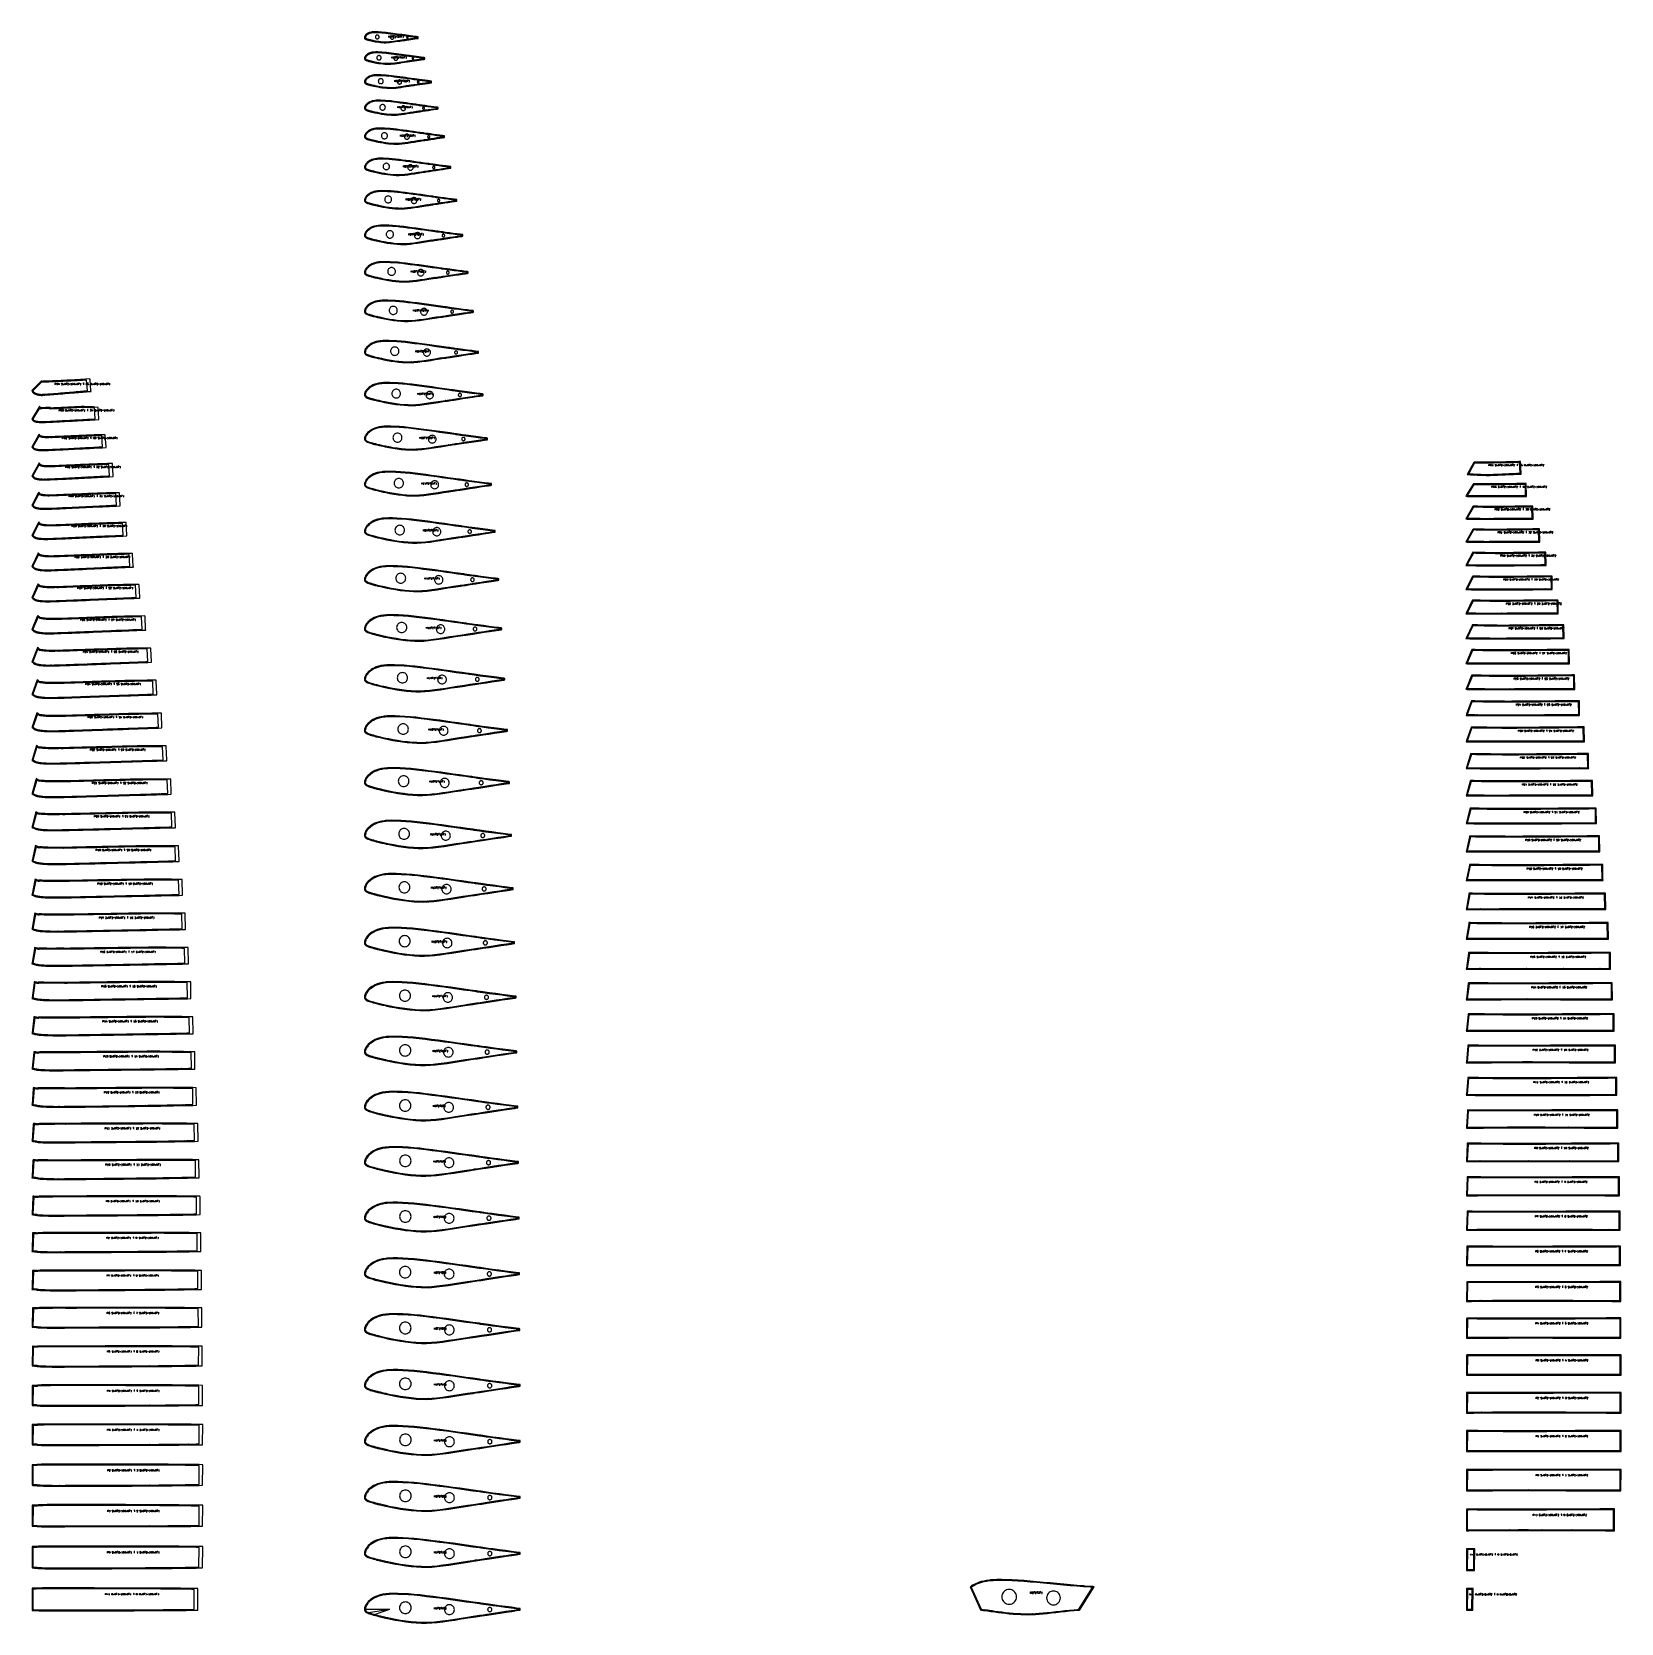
# Model space of a CAD drawing. Header units: metres. Extents: x -12 to 17699, y -154 to 17579.
import ezdxf

# ---------------------------------------------------------------- set-up
doc = ezdxf.new("R2010")
doc.units = ezdxf.units.M

msp = doc.modelspace()

# ---------------------------------------------------------------- linework, layer by layer
at = {"layer": 'Klapan line'}
for p in [(3704.196, 0), (3738.504, -35.283), (3807.112, -56.666)]:
    msp.add_line(p, (3978.63, 0), dxfattribs=at)
at = {"layer": 'Marge'}
for points in [[(3694.349, 17512.876), (3694.765, 17510.525), (3696.754, 17505.577), (3700.121, 17501.243), (3704.088, 17498.03), (3708.067, 17495.676), (3711.267, 17494.184), (3712.754, 17493.538), (3717.11, 17492.031), (3722.074, 17490.604), (3727.244, 17489.169), (3732.906, 17487.515), (3735.594, 17486.737), (3740.007, 17485.496), (3746.007, 17483.965), (3749.597, 17483.087), (3757.181, 17481.378), (3768.565, 17478.845), (3779.047, 17476.539), (3785.917, 17475.041), (3797.738, 17472.629), (3815.577, 17469.271), (3834.868, 17466.052), (3854.905, 17463.164), (3875.106, 17460.76), (3895.099, 17458.975), (3914.793, 17457.943), (3934.329, 17457.765), (3954.046, 17458.53), (3974.454, 17460.268), (3995.942, 17462.792), (4018.52, 17465.841), (4041.938, 17469.301), (4065.902, 17473.014), (4090.112, 17476.65), (4110.672, 17479.563), (4120.095, 17480.877), (4135.338, 17483.008), (4142.883, 17484.095), (4163.248, 17487.044), (4187.887, 17490.714), (4211.855, 17494.297), (4234.669, 17497.557), (4255.724, 17500.506), (4274.042, 17503.138), (4284.72, 17504.727), (4293.183, 17505.938), (4293.247, 17514.543), (4293.249, 17514.726), (4293.316, 17523.609), (4284.505, 17524.722), (4273.566, 17526.108), (4254.461, 17528.534), (4232.621, 17531.306), (4209.055, 17534.262), (4184.829, 17537.315), (4168.9, 17539.485), (4160.315, 17540.655), (4140.055, 17543.574), (4135.372, 17544.249), (4110.415, 17547.623), (4085.481, 17550.798), (4060.593, 17554.197), (4035.456, 17557.794), (4010.33, 17561.179), (3985.128, 17564.319), (3960.008, 17567.301), (3935.472, 17570.307), (3911.818, 17573.204), (3889.228, 17575.372), (3867.176, 17576.835), (3845.966, 17577.96), (3826.568, 17578.705), (3809.323, 17578.924), (3794.116, 17578.477), (3784.813, 17577.683), (3780.63, 17577.305), (3768.636, 17575.454), (3757.914, 17573.03), (3748.328, 17570.106), (3739.793, 17566.739), (3732.293, 17563.016), (3725.887, 17559.152), (3720.34, 17555.311), (3715.401, 17551.491), (3710.945, 17547.58), (3708.804, 17545.39), (3707.126, 17543.616), (3704.037, 17539.792), (3701.492, 17536.131), (3699.254, 17532.407), (3697.377, 17528.55), (3696.063, 17524.954), (3695.174, 17521.742), (3694.402, 17517.782), (3694.223, 17515.357)], [(3694.345, 17280.201), (3694.818, 17277.497), (3696.934, 17272.239), (3700.52, 17267.598), (3704.801, 17264.096), (3709.17, 17261.478), (3712.684, 17259.816), (3714.349, 17259.081), (3719.182, 17257.384), (3724.741, 17255.76), (3730.581, 17254.113), (3737, 17252.205), (3740.037, 17251.312), (3745.02, 17249.887), (3751.778, 17248.134), (3755.827, 17247.127), (3764.383, 17245.166), (3777.254, 17242.254), (3789.106, 17239.602), (3796.873, 17237.88), (3810.227, 17235.109), (3830.383, 17231.251), (3852.176, 17227.553), (3874.81, 17224.235), (3897.625, 17221.475), (3920.199, 17219.425), (3942.427, 17218.241), (3964.467, 17218.038), (3986.705, 17218.916), (4009.727, 17220.913), (4033.985, 17223.811), (4059.491, 17227.316), (4085.952, 17231.294), (4113.037, 17235.562), (4140.412, 17239.744), (4163.666, 17243.096), (4174.321, 17244.608), (4191.554, 17247.059), (4200.079, 17248.308), (4223.102, 17251.7), (4250.953, 17255.92), (4278.049, 17260.04), (4303.849, 17263.791), (4327.655, 17267.183), (4348.361, 17270.21), (4360.427, 17272.036), (4368.874, 17273.267), (4368.93, 17281.859), (4368.931, 17282.07), (4368.989, 17290.92), (4360.209, 17292.053), (4347.838, 17293.646), (4326.233, 17296.436), (4301.538, 17299.624), (4274.888, 17303.024), (4247.48, 17306.536), (4229.467, 17309.032), (4219.75, 17310.379), (4196.839, 17313.737), (4191.553, 17314.511), (4163.34, 17318.39), (4135.133, 17322.044), (4106.981, 17325.953), (4078.565, 17330.089), (4050.162, 17333.981), (4021.669, 17337.591), (3993.259, 17341.022), (3965.512, 17344.478), (3938.794, 17347.807), (3913.282, 17350.298), (3888.362, 17351.979), (3864.395, 17353.273), (3842.489, 17354.128), (3823.038, 17354.381), (3805.907, 17353.87), (3795.39, 17352.958), (3790.736, 17352.531), (3777.253, 17350.418), (3765.215, 17347.651), (3754.467, 17344.319), (3744.914, 17340.489), (3736.528, 17336.258), (3729.357, 17331.858), (3723.145, 17327.482), (3717.624, 17323.139), (3712.672, 17318.719), (3710.253, 17316.2), (3708.442, 17314.255), (3705.016, 17309.943), (3702.193, 17305.812), (3699.729, 17301.641), (3697.676, 17297.358), (3696.236, 17293.353), (3695.256, 17289.748), (3694.421, 17285.43), (3694.221, 17282.641)], [(3694.343, 17018.316), (3694.872, 17015.272), (3697.12, 17009.707), (3700.928, 17004.77), (3705.52, 17000.994), (3710.268, 16998.125), (3714.089, 16996.304), (3715.928, 16995.483), (3721.224, 16993.607), (3727.364, 16991.794), (3733.857, 16989.943), (3741.018, 16987.792), (3744.396, 16986.787), (3749.935, 16985.185), (3757.433, 16983.219), (3761.93, 16982.088), (3771.436, 16979.886), (3785.762, 16976.609), (3798.952, 16973.625), (3807.597, 16971.687), (3822.448, 16968.571), (3844.869, 16964.233), (3869.106, 16960.075), (3894.277, 16956.344), (3919.647, 16953.24), (3944.743, 16950.937), (3969.445, 16949.607), (3993.93, 16949.38), (4018.631, 16950.368), (4044.204, 16952.612), (4071.168, 16955.87), (4099.535, 16959.812), (4128.968, 16964.287), (4159.103, 16969.09), (4189.572, 16973.798), (4215.458, 16977.572), (4227.318, 16979.274), (4246.496, 16982.032), (4255.978, 16983.437), (4281.599, 16987.255), (4312.588, 16992.004), (4342.741, 16996.641), (4371.459, 17000.864), (4397.955, 17004.682), (4420.994, 17008.088), (4434.416, 17010.143), (4442.854, 17011.386), (4442.902, 17019.971), (4442.904, 17020.209), (4442.953, 17029.039), (4434.195, 17030.181), (4420.425, 17031.974), (4396.377, 17035.115), (4368.89, 17038.702), (4339.226, 17042.529), (4308.708, 17046.484), (4288.657, 17049.293), (4277.832, 17050.81), (4252.33, 17054.589), (4246.456, 17055.459), (4215.059, 17059.824), (4183.653, 17063.937), (4152.311, 17068.339), (4120.688, 17072.992), (4089.084, 17077.371), (4057.374, 17081.434), (4025.747, 17085.295), (3994.862, 17089.185), (3965.15, 17092.928), (3936.784, 17095.73), (3909.06, 17097.622), (3882.399, 17099.076), (3858.044, 17100.038), (3836.438, 17100.323), (3817.431, 17099.751), (3805.726, 17098.725), (3800.614, 17098.253), (3785.681, 17095.888), (3772.359, 17092.795), (3760.479, 17089.072), (3749.933, 17084.799), (3740.684, 17080.083), (3732.766, 17075.17), (3725.903, 17070.28), (3719.815, 17065.436), (3714.376, 17060.528), (3711.687, 17057.693), (3709.742, 17055.585), (3705.987, 17050.803), (3702.891, 17046.22), (3700.201, 17041.618), (3697.974, 17036.924), (3696.408, 17032.522), (3695.338, 17028.537), (3694.44, 17023.868), (3694.22, 17020.73)], [(3694.341, 16726.629), (3694.927, 16723.24), (3697.307, 16717.359), (3701.338, 16712.12), (3706.243, 16708.066), (3711.37, 16704.942), (3715.497, 16702.957), (3717.51, 16702.049), (3723.269, 16699.99), (3729.991, 16697.985), (3737.138, 16695.925), (3745.041, 16693.525), (3748.761, 16692.407), (3754.857, 16690.625), (3763.095, 16688.441), (3768.041, 16687.184), (3778.497, 16684.736), (3794.278, 16681.086), (3808.809, 16677.764), (3818.331, 16675.605), (3834.68, 16672.138), (3859.369, 16667.308), (3886.05, 16662.681), (3913.76, 16658.528), (3941.687, 16655.075), (3969.305, 16652.513), (3996.482, 16651.034), (4023.414, 16650.782), (4050.577, 16651.881), (4078.703, 16654.378), (4108.372, 16658.004), (4139.6, 16662.393), (4172.007, 16667.376), (4205.191, 16672.724), (4238.753, 16677.968), (4267.273, 16682.173), (4280.338, 16684.069), (4301.46, 16687.14), (4311.9, 16688.705), (4340.118, 16692.957), (4374.246, 16698.245), (4407.456, 16703.41), (4439.093, 16708.114), (4468.278, 16712.368), (4493.65, 16716.16), (4508.429, 16718.448), (4516.858, 16719.725), (4516.899, 16728.283), (4516.9, 16728.548), (4516.941, 16737.357), (4508.205, 16738.51), (4493.034, 16740.507), (4466.542, 16744.005), (4436.262, 16748), (4403.581, 16752.262), (4369.952, 16756.669), (4347.862, 16759.798), (4335.93, 16761.488), (4307.834, 16765.697), (4301.371, 16766.665), (4266.789, 16771.526), (4232.182, 16776.108), (4197.647, 16781.011), (4162.817, 16786.193), (4128.009, 16791.069), (4093.081, 16795.593), (4058.235, 16799.894), (4024.211, 16804.227), (3991.502, 16808.394), (3960.281, 16811.511), (3929.753, 16813.618), (3900.396, 16815.237), (3873.591, 16816.308), (3849.829, 16816.625), (3828.945, 16815.992), (3816.052, 16814.849), (3810.483, 16814.331), (3794.099, 16811.709), (3779.494, 16808.282), (3766.482, 16804.161), (3754.944, 16799.436), (3744.832, 16794.224), (3736.168, 16788.788), (3728.654, 16783.373), (3722, 16778.019), (3716.076, 16772.614), (3713.115, 16769.456), (3711.038, 16767.182), (3706.953, 16761.921), (3703.585, 16756.876), (3700.671, 16751.835), (3698.269, 16746.721), (3696.579, 16741.914), (3695.42, 16737.541), (3694.459, 16732.513), (3694.219, 16729.017)], [(3694.342, 16409.139), (3694.981, 16405.449), (3697.503, 16399.278), (3701.764, 16393.775), (3706.973, 16389.486), (3712.464, 16386.148), (3716.881, 16384.028), (3719.061, 16383.046), (3725.26, 16380.832), (3732.535, 16378.664), (3740.309, 16376.423), (3748.923, 16373.808), (3752.971, 16372.591), (3759.6, 16370.654), (3768.546, 16368.284), (3773.921, 16366.917), (3785.287, 16364.256), (3802.463, 16360.285), (3818.278, 16356.669), (3828.642, 16354.32), (3846.426, 16350.549), (3873.286, 16345.295), (3902.31, 16340.262), (3932.453, 16335.746), (3962.827, 16331.99), (3992.862, 16329.204), (4022.409, 16327.597), (4051.682, 16327.324), (4081.202, 16328.52), (4111.77, 16331.235), (4144.032, 16335.179), (4178.002, 16339.953), (4213.26, 16345.375), (4249.368, 16351.195), (4285.899, 16356.904), (4316.945, 16361.481), (4331.166, 16363.545), (4354.153, 16366.888), (4365.511, 16368.59), (4396.221, 16373.218), (4433.36, 16378.974), (4469.502, 16384.595), (4503.939, 16389.716), (4535.705, 16394.346), (4563.315, 16398.473), (4579.394, 16400.963), (4587.828, 16402.24), (4587.864, 16410.803), (4587.865, 16411.091), (4587.902, 16419.896), (4579.17, 16421.047), (4562.657, 16423.221), (4533.82, 16427.029), (4500.862, 16431.377), (4465.289, 16436.016), (4428.675, 16440.813), (4404.631, 16444.219), (4391.636, 16446.059), (4361.054, 16450.641), (4354.026, 16451.693), (4316.392, 16456.983), (4278.715, 16461.971), (4241.117, 16467.308), (4203.213, 16472.948), (4165.333, 16478.253), (4127.32, 16483.177), (4089.388, 16487.858), (4052.353, 16492.575), (4016.774, 16497.106), (3982.818, 16500.498), (3949.602, 16502.789), (3917.662, 16504.551), (3888.51, 16505.716), (3862.685, 16506.062), (3840.008, 16505.376), (3825.976, 16504.131), (3819.975, 16503.575), (3802.205, 16500.733), (3786.375, 16497.021), (3772.282, 16492.56), (3759.796, 16487.449), (3748.859, 16481.813), (3739.479, 16475.928), (3731.341, 16470.063), (3724.141, 16464.268), (3717.748, 16458.436), (3714.528, 16454.999), (3712.319, 16452.583), (3707.913, 16446.909), (3704.278, 16441.464), (3701.143, 16436.04), (3698.567, 16430.558), (3696.752, 16425.395), (3695.504, 16420.682), (3694.478, 16415.331), (3694.219, 16411.527)], [(3694.343, 16066.217), (3695.036, 16062.232), (3697.698, 16055.775), (3702.187, 16050.012), (3707.698, 16045.493), (3713.548, 16041.944), (3718.251, 16039.69), (3720.595, 16038.635), (3727.228, 16036.269), (3735.05, 16033.94), (3743.442, 16031.521), (3752.76, 16028.693), (3757.13, 16027.38), (3764.286, 16025.289), (3773.93, 16022.734), (3779.729, 16021.26), (3791.993, 16018.39), (3810.545, 16014.101), (3827.627, 16010.196), (3838.822, 16007.659), (3858.022, 16003.588), (3887.025, 15997.916), (3918.361, 15992.483), (3950.902, 15987.608), (3983.692, 15983.555), (4016.11, 15980.548), (4047.994, 15978.814), (4079.575, 15978.521), (4111.419, 15979.812), (4144.395, 15982.742), (4179.211, 15986.998), (4215.885, 15992.153), (4253.952, 15998.008), (4292.942, 16004.293), (4332.399, 16010.46), (4365.934, 16015.405), (4381.294, 16017.634), (4406.12, 16021.245), (4418.383, 16023.083), (4451.549, 16028.082), (4491.654, 16034.298), (4530.687, 16040.369), (4567.883, 16045.901), (4602.191, 16050.902), (4632.007, 16055.36), (4649.368, 16058.048), (4657.807, 16059.326), (4657.838, 16067.895), (4657.839, 16068.206), (4657.869, 16077.005), (4649.144, 16078.156), (4631.306, 16080.504), (4600.156, 16084.616), (4564.557, 16089.312), (4526.131, 16094.323), (4486.572, 16099.506), (4460.6, 16103.184), (4446.556, 16105.173), (4413.522, 16110.121), (4405.938, 16111.257), (4365.291, 16116.969), (4324.585, 16122.358), (4283.967, 16128.124), (4243.029, 16134.214), (4202.12, 16139.943), (4161.064, 16145.261), (4120.087, 16150.318), (4080.082, 16155.411), (4041.672, 16160.304), (4005.018, 16163.965), (3969.151, 16166.439), (3934.664, 16168.342), (3903.197, 16169.6), (3875.338, 16169.973), (3850.892, 16169.235), (3835.737, 16167.89), (3829.31, 16167.297), (3810.175, 16164.238), (3793.138, 16160.244), (3777.981, 16155.448), (3764.562, 16149.957), (3752.812, 16143.902), (3742.727, 16137.574), (3733.975, 16131.264), (3726.239, 16125.037), (3719.384, 16118.783), (3715.909, 16115.071), (3713.571, 16112.515), (3708.85, 16106.432), (3704.954, 16100.593), (3701.602, 16094.791), (3698.856, 16088.945), (3696.918, 16083.433), (3695.584, 16078.384), (3694.495, 16072.715), (3694.218, 16068.605)], [(3694.344, 15698.961), (3695.087, 15694.693), (3697.883, 15687.961), (3702.588, 15681.948), (3708.387, 15677.208), (3714.58, 15673.457), (3719.558, 15671.076), (3722.058, 15669.95), (3729.106, 15667.439), (3737.45, 15664.955), (3746.435, 15662.366), (3756.424, 15659.335), (3761.103, 15657.928), (3768.762, 15655.691), (3779.074, 15652.96), (3785.279, 15651.383), (3798.401, 15648.312), (3818.27, 15643.719), (3836.564, 15639.537), (3848.552, 15636.821), (3869.107, 15632.463), (3900.16, 15626.39), (3933.707, 15620.574), (3968.543, 15615.356), (4003.644, 15611.018), (4038.342, 15607.8), (4072.462, 15605.945), (4106.253, 15605.632), (4140.321, 15607.014), (4175.603, 15610.149), (4212.865, 15614.706), (4252.127, 15620.225), (4292.885, 15626.494), (4334.635, 15633.224), (4376.893, 15639.829), (4412.813, 15645.126), (4429.263, 15647.514), (4455.85, 15651.381), (4468.979, 15653.349), (4504.496, 15658.703), (4547.443, 15665.359), (4589.243, 15671.862), (4629.082, 15677.787), (4665.826, 15683.143), (4697.753, 15687.916), (4716.341, 15690.795), (4724.784, 15692.074), (4724.811, 15700.646), (4724.812, 15700.979), (4724.84, 15709.775), (4716.117, 15710.925), (4697.012, 15713.44), (4663.65, 15717.844), (4625.524, 15722.873), (4584.368, 15728.24), (4541.993, 15733.791), (4514.176, 15737.73), (4499.129, 15739.861), (4463.748, 15745.161), (4455.631, 15746.376), (4412.104, 15752.493), (4368.5, 15758.266), (4324.992, 15764.441), (4281.153, 15770.963), (4237.345, 15777.097), (4193.377, 15782.792), (4149.488, 15788.208), (4106.641, 15793.664), (4065.522, 15798.901), (4026.288, 15802.82), (3987.884, 15805.469), (3950.959, 15807.506), (3917.277, 15808.853), (3887.471, 15809.253), (3861.332, 15808.465), (3845.102, 15807.025), (3838.268, 15806.395), (3817.825, 15803.129), (3799.632, 15798.866), (3783.455, 15793.749), (3769.142, 15787.893), (3756.612, 15781.439), (3745.852, 15774.687), (3736.511, 15767.952), (3728.26, 15761.31), (3720.963, 15754.653), (3717.242, 15750.677), (3714.78, 15747.987), (3709.756, 15741.514), (3705.609, 15735.298), (3702.048, 15729.135), (3699.138, 15722.942), (3697.082, 15717.094), (3695.664, 15711.724), (3694.513, 15705.75), (3694.218, 15701.349)], [(3694.345, 15308.089), (3695.138, 15303.547), (3698.064, 15296.549), (3702.981, 15290.294), (3709.06, 15285.339), (3715.587, 15281.393), (3720.83, 15278.887), (3723.483, 15277.692), (3730.935, 15275.041), (3739.786, 15272.407), (3749.345, 15269.653), (3759.987, 15266.424), (3764.966, 15264.928), (3773.114, 15262.548), (3784.075, 15259.646), (3790.673, 15257.969), (3804.628, 15254.704), (3825.776, 15249.816), (3845.247, 15245.365), (3858.007, 15242.474), (3879.877, 15237.838), (3912.919, 15231.377), (3948.613, 15225.19), (3985.678, 15219.639), (4023.021, 15215.023), (4059.932, 15211.601), (4096.223, 15209.628), (4132.158, 15209.296), (4168.384, 15210.767), (4205.901, 15214.102), (4245.536, 15218.949), (4287.308, 15224.821), (4330.675, 15231.492), (4375.101, 15238.655), (4420.075, 15245.685), (4458.307, 15251.323), (4475.816, 15253.865), (4504.11, 15257.98), (4518.08, 15260.075), (4555.877, 15265.772), (4601.579, 15272.856), (4646.062, 15279.777), (4688.464, 15286.084), (4727.569, 15291.785), (4761.544, 15296.865), (4781.323, 15299.928), (4789.769, 15301.208), (4789.792, 15309.784), (4789.793, 15310.138), (4789.816, 15318.93), (4781.098, 15320.079), (4760.763, 15322.755), (4725.254, 15327.443), (4684.674, 15332.796), (4640.869, 15338.507), (4595.759, 15344.416), (4566.151, 15348.609), (4550.13, 15350.877), (4512.471, 15356.518), (4503.838, 15357.811), (4457.513, 15364.32), (4411.096, 15370.465), (4364.784, 15377.038), (4318.127, 15383.978), (4271.506, 15390.506), (4224.712, 15396.566), (4177.995, 15402.331), (4132.39, 15408.137), (4088.641, 15413.71), (4046.902, 15417.879), (4006.036, 15420.698), (3966.746, 15422.866), (3930.914, 15424.298), (3899.22, 15424.725), (3871.438, 15423.888), (3854.165, 15422.356), (3846.936, 15421.691), (3825.225, 15418.223), (3805.911, 15413.698), (3788.746, 15408.27), (3773.566, 15402.061), (3760.282, 15395.219), (3748.868, 15388.056), (3738.956, 15380.908), (3730.208, 15373.863), (3722.482, 15366.815), (3718.525, 15362.583), (3715.942, 15359.764), (3710.625, 15352.911), (3706.237, 15346.329), (3702.475, 15339.816), (3699.406, 15333.285), (3697.237, 15327.111), (3695.739, 15321.43), (3694.529, 15315.161), (3694.218, 15310.477)], [(3694.345, 14895.057), (3695.186, 14890.258), (3698.233, 14883.01), (3703.348, 14876.528), (3709.69, 14871.372), (3716.529, 14867.241), (3722.023, 14864.619), (3724.819, 14863.36), (3732.648, 14860.577), (3741.975, 14857.802), (3752.073, 14854.893), (3763.327, 14851.479), (3768.588, 14849.898), (3777.195, 14847.384), (3788.764, 14844.321), (3795.731, 14842.551), (3810.468, 14839.103), (3832.815, 14833.938), (3853.391, 14829.236), (3866.874, 14826.181), (3889.978, 14821.284), (3924.887, 14814.459), (3962.595, 14807.923), (4001.75, 14802.059), (4041.198, 14797.184), (4080.186, 14793.569), (4118.513, 14791.486), (4156.46, 14791.136), (4194.711, 14792.69), (4234.327, 14796.212), (4276.189, 14801.332), (4320.317, 14807.536), (4366.133, 14814.584), (4413.071, 14822.152), (4460.595, 14829.581), (4500.998, 14835.54), (4519.499, 14838.226), (4549.396, 14842.575), (4564.154, 14844.787), (4604.092, 14850.808), (4652.38, 14858.293), (4699.383, 14865.606), (4744.189, 14872.271), (4785.511, 14878.295), (4821.408, 14883.663), (4842.305, 14886.9), (4850.754, 14888.18), (4850.774, 14896.759), (4850.775, 14897.134), (4850.795, 14905.922), (4842.08, 14907.071), (4820.59, 14909.899), (4783.066, 14914.852), (4740.185, 14920.508), (4693.894, 14926.544), (4646.218, 14932.789), (4614.93, 14937.219), (4597.996, 14939.617), (4558.199, 14945.577), (4549.082, 14946.943), (4500.133, 14953.821), (4451.076, 14960.314), (4402.132, 14967.26), (4352.832, 14974.593), (4303.571, 14981.491), (4254.125, 14987.894), (4204.755, 14993.986), (4156.563, 15000.122), (4110.347, 15006.008), (4066.257, 15010.412), (4023.081, 15013.391), (3981.571, 15015.681), (3943.722, 15017.194), (3910.255, 15017.645), (3880.932, 15016.763), (3862.68, 15015.144), (3855.079, 15014.446), (3832.179, 15010.79), (3811.813, 15006.019), (3793.72, 15000.299), (3777.726, 14993.758), (3763.733, 14986.552), (3751.705, 14979.003), (3741.257, 14971.467), (3732.041, 14964.045), (3723.913, 14956.63), (3719.733, 14952.159), (3717.037, 14949.217), (3711.446, 14942.009), (3706.829, 14935.084), (3702.878, 14928.241), (3699.66, 14921.394), (3697.384, 14914.915), (3695.81, 14908.942), (3694.545, 14902.395), (3694.217, 14897.446)], [(3694.346, 14460.218), (3695.232, 14455.165), (3698.399, 14447.671), (3703.71, 14440.965), (3710.31, 14435.611), (3717.457, 14431.299), (3723.197, 14428.562), (3726.133, 14427.241), (3734.335, 14424.327), (3744.131, 14421.414), (3754.759, 14418.352), (3766.616, 14414.756), (3772.154, 14413.092), (3781.212, 14410.447), (3793.38, 14407.226), (3800.711, 14405.364), (3816.218, 14401.736), (3839.745, 14396.299), (3861.407, 14391.348), (3875.602, 14388.133), (3899.921, 14382.978), (3936.668, 14375.794), (3976.357, 14368.915), (4017.57, 14362.744), (4059.089, 14357.613), (4100.121, 14353.809), (4140.453, 14351.618), (4180.379, 14351.25), (4220.623, 14352.885), (4262.304, 14356.592), (4306.357, 14361.98), (4352.803, 14368.51), (4401.029, 14375.929), (4450.439, 14383.897), (4500.472, 14391.719), (4543.01, 14397.993), (4562.489, 14400.821), (4593.962, 14405.399), (4609.497, 14407.728), (4651.54, 14414.066), (4702.373, 14421.947), (4751.854, 14429.646), (4799.028, 14436.663), (4842.531, 14443.006), (4880.319, 14448.657), (4902.315, 14452.064), (4910.768, 14453.344), (4910.784, 14461.927), (4910.785, 14462.321), (4910.802, 14471.106), (4902.09, 14472.255), (4879.465, 14475.232), (4839.958, 14480.447), (4794.811, 14486.402), (4746.073, 14492.756), (4695.872, 14499.331), (4662.931, 14503.995), (4645.097, 14506.52), (4603.198, 14512.796), (4593.602, 14514.232), (4542.071, 14521.473), (4490.417, 14528.31), (4438.883, 14535.623), (4386.982, 14543.343), (4335.123, 14550.604), (4283.066, 14557.345), (4231.086, 14563.759), (4180.346, 14570.218), (4131.702, 14576.414), (4085.299, 14581.049), (4039.849, 14584.184), (3996.155, 14586.595), (3956.321, 14588.188), (3921.11, 14588.663), (3890.269, 14587.736), (3871.055, 14586.031), (3863.089, 14585.301), (3839.018, 14581.459), (3817.617, 14576.447), (3798.611, 14570.44), (3781.816, 14563.572), (3767.126, 14556.008), (3754.494, 14548.079), (3743.519, 14540.162), (3733.843, 14532.369), (3725.319, 14524.592), (3720.92, 14519.884), (3718.113, 14516.823), (3712.251, 14509.265), (3707.411, 14502.002), (3703.273, 14494.836), (3699.909, 14487.678), (3697.528, 14480.897), (3695.88, 14474.637), (3694.56, 14467.817), (3694.217, 14462.606)], [(3694.346, 14005.763), (3695.274, 14000.482), (3698.547, 13992.767), (3704.033, 13985.859), (3710.865, 13980.327), (3718.29, 13975.852), (3724.25, 13973.012), (3727.313, 13971.634), (3735.849, 13968.603), (3746.067, 13965.565), (3757.172, 13962.366), (3769.57, 13958.606), (3775.357, 13956.867), (3784.821, 13954.104), (3797.527, 13950.74), (3805.185, 13948.795), (3821.383, 13945.006), (3845.972, 13939.324), (3868.611, 13934.15), (3883.447, 13930.79), (3908.857, 13925.404), (3947.256, 13917.898), (3988.728, 13910.71), (4031.79, 13904.261), (4075.172, 13898.901), (4118.042, 13894.927), (4160.176, 13892.638), (4201.884, 13892.254), (4243.92, 13893.963), (4287.459, 13897.835), (4333.484, 13903.466), (4382.016, 13910.289), (4432.411, 13918.042), (4484.044, 13926.368), (4536.336, 13934.543), (4580.796, 13941.101), (4601.154, 13944.057), (4634.045, 13948.842), (4650.279, 13951.276), (4694.217, 13957.9), (4747.34, 13966.135), (4799.052, 13974.181), (4848.355, 13981.516), (4893.821, 13988.145), (4933.312, 13994.051), (4956.297, 13997.611), (4964.751, 13998.892), (4964.766, 14007.475), (4964.767, 14007.888), (4964.782, 14016.671), (4956.071, 14017.82), (4932.425, 14020.932), (4891.135, 14026.381), (4843.951, 14032.605), (4793.013, 14039.246), (4740.541, 14046.118), (4706.113, 14050.993), (4687.471, 14053.632), (4643.68, 14060.191), (4633.656, 14061.692), (4579.801, 14069.258), (4525.812, 14076.404), (4471.948, 14084.048), (4417.708, 14092.115), (4363.513, 14099.703), (4309.11, 14106.748), (4254.781, 14113.452), (4201.752, 14120.202), (4150.924, 14126.676), (4102.441, 14131.519), (4054.946, 14134.796), (4009.287, 14137.315), (3967.668, 14138.979), (3930.887, 14139.476), (3898.682, 14138.508), (3878.601, 14136.727), (3870.307, 14135.967), (3845.182, 14131.958), (3822.849, 14126.729), (3803.021, 14120.463), (3785.506, 14113.303), (3770.188, 14105.415), (3757.012, 14097.145), (3745.562, 14088.886), (3735.471, 14080.758), (3726.591, 14072.657), (3721.994, 14067.737), (3719.087, 14064.568), (3712.981, 14056.695), (3707.939, 14049.127), (3703.633, 14041.671), (3700.136, 14034.233), (3697.659, 14027.182), (3695.944, 14020.663), (3694.574, 14013.598), (3694.217, 14008.152)], [(-9.62, 13574.858), (-8.653, 13572.542), (-7.142, 13569.15), (-5.597, 13565.989), (-3.88, 13562.948), (-1.932, 13560.064), (1.85, 13556.466), (4.59, 13554.565), (6.005, 13553.406), (9.076, 13551.353), (11.897, 13549.638), (15.077, 13547.879), (18.537, 13546.133), (22.231, 13544.396), (26.289, 13542.619), (27.798, 13541.978), (30.994, 13540.753), (35.99, 13538.981), (41.594, 13537.168), (47.73, 13535.337), (54.545, 13533.502), (62.213, 13531.758), (70.794, 13530.224), (80.327, 13528.97), (90.911, 13528.042), (102.705, 13527.499), (113.48, 13532.263), (117.395, 13530.686), (132.274, 13531.125), (149.242, 13531.944), (168.445, 13533.083), (189.519, 13534.46), (211.447, 13536.007), (233.844, 13537.838), (257.365, 13539.968), (281.935, 13542.166), (307.107, 13544.358), (332.314, 13546.569), (357.44, 13548.811), (382.613, 13551.071), (407.63, 13553.238), (432.694, 13555.323), (457.673, 13557.402), (462.305, 13557.793), (482.667, 13559.502), (491.349, 13560.216), (507.338, 13561.514), (531.716, 13563.427), (555.35, 13565.251), (577.239, 13566.918), (596.4, 13568.361), (607.38, 13569.188), (647.366, 13572.199), (646.484, 13582.552), (636.354, 13701.577), (635.565, 13710.847), (595.824, 13708.162), (586.363, 13707.523), (569.835, 13706.429), (550.952, 13705.206), (530.554, 13703.917), (509.497, 13702.62), (495.705, 13701.787), (488.218, 13701.34), (470.669, 13700.322), (466.704, 13700.094), (445.162, 13698.892), (423.497, 13697.717), (401.893, 13696.585), (380.192, 13695.49), (358.513, 13694.432), (336.731, 13693.4), (314.938, 13692.394), (293.679, 13691.44), (273.406, 13690.555), (254.084, 13689.724), (235.091, 13688.913), (216.839, 13688.137), (200.252, 13687.433), (185.674, 13686.815), (172.997, 13686.278), (164.945, 13685.939), (161.9, 13685.811), (152.122, 13685.406), (143.484, 13685.062), (135.877, 13684.776), (129.22, 13684.549), (123.439, 13684.38), (118.443, 13684.263), (114.097, 13684.192), (110.318, 13684.159), (107.056, 13684.158), (105.246, 13684.168), (104.417, 13684.175), (102.253, 13684.216), (100.484, 13684.269), (99.038, 13684.329), (97.934, 13684.388), (97.186, 13684.438), (96.696, 13684.477), (96.384, 13684.506), (96.245, 13684.522), (91.45, 13685.06), (88.045, 13681.642), (-7.476, 13585.77), (-12.198, 13581.031)], [(3694.347, 13532.034), (3695.315, 13526.529), (3698.696, 13518.596), (3704.355, 13511.491), (3711.416, 13505.783), (3719.112, 13501.148), (3725.29, 13498.207), (3728.478, 13496.773), (3737.343, 13493.627), (3747.975, 13490.467), (3759.549, 13487.134), (3772.48, 13483.212), (3778.512, 13481.4), (3788.375, 13478.52), (3801.611, 13475.017), (3809.59, 13472.99), (3826.469, 13469.042), (3852.101, 13463.119), (3875.702, 13457.727), (3891.167, 13454.224), (3917.651, 13448.611), (3957.675, 13440.787), (4000.899, 13433.297), (4045.781, 13426.576), (4090.993, 13420.99), (4135.67, 13416.849), (4179.576, 13414.464), (4223.033, 13414.064), (4266.83, 13415.845), (4312.194, 13419.88), (4360.155, 13425.748), (4410.736, 13432.86), (4463.259, 13440.941), (4517.076, 13449.62), (4571.584, 13458.142), (4617.931, 13464.978), (4639.152, 13468.059), (4673.437, 13473.047), (4690.356, 13475.584), (4736.156, 13482.489), (4791.526, 13491.074), (4845.428, 13499.461), (4896.823, 13507.107), (4944.215, 13514.017), (4985.377, 13520.173), (5009.334, 13523.884), (5017.791, 13525.194), (5017.803, 13533.752), (5017.803, 13534.182), (5017.816, 13542.965), (5009.108, 13544.111), (4984.457, 13547.355), (4941.414, 13553.036), (4892.227, 13559.523), (4839.126, 13566.445), (4784.423, 13573.61), (4748.533, 13578.691), (4729.095, 13581.443), (4683.445, 13588.28), (4672.999, 13589.844), (4616.861, 13597.731), (4560.576, 13605.18), (4504.422, 13613.149), (4447.882, 13621.558), (4391.39, 13629.467), (4334.68, 13636.81), (4278.043, 13643.798), (4222.762, 13650.835), (4169.788, 13657.582), (4119.26, 13662.63), (4069.756, 13666.045), (4022.165, 13668.67), (3978.792, 13670.405), (3940.469, 13670.923), (3906.924, 13669.916), (3885.992, 13668.059), (3877.375, 13667.271), (3851.216, 13663.097), (3827.968, 13657.655), (3807.334, 13651.135), (3789.112, 13643.686), (3773.178, 13635.482), (3759.469, 13626.876), (3747.554, 13618.28), (3737.057, 13609.824), (3727.828, 13601.403), (3723.038, 13596.274), (3720.033, 13592.999), (3713.689, 13584.817), (3708.449, 13576.951), (3703.979, 13569.208), (3700.353, 13561.495), (3697.785, 13554.179), (3696.004, 13547.405), (3694.587, 13540.099), (3694.217, 13534.422)], [(-8.72, 13260.966), (-7.308, 13258.452), (-5.148, 13254.811), (-2.993, 13251.457), (-0.585, 13248.227), (2.291, 13245.149), (5.636, 13242.453), (9.085, 13240.351), (12.428, 13238.692), (15.592, 13237.26), (19.166, 13235.821), (23.171, 13234.447), (27.417, 13233.187), (31.942, 13231.994), (36.935, 13230.857), (39.063, 13230.454), (42.498, 13229.817), (48.595, 13228.898), (55.212, 13228.065), (62.451, 13227.3), (70.432, 13226.643), (79.252, 13226.164), (88.944, 13225.887), (99.611, 13225.808), (111.395, 13225.92), (124.481, 13226.221), (128.589, 13226.36), (139.145, 13226.718), (155.773, 13227.405), (174.836, 13228.278), (196.507, 13229.319), (220.354, 13230.494), (245.185, 13231.74), (270.512, 13233.06), (297.157, 13234.484), (325.091, 13235.977), (353.715, 13237.502), (382.35, 13239.035), (410.891, 13240.574), (439.496, 13242.127), (467.951, 13243.664), (496.452, 13245.193), (524.825, 13246.725), (530.076, 13247.01), (553.207, 13248.265), (563.083, 13248.798), (581.249, 13249.78), (608.951, 13251.266), (635.795, 13252.705), (660.655, 13254.04), (682.415, 13255.208), (694.879, 13255.877), (734.865, 13258.022), (734.276, 13268.177), (727.222, 13389.876), (726.995, 13393.787), (688.256, 13397.515), (676.73, 13398.624), (657.368, 13399.616), (635.429, 13400.42), (611.861, 13401.093), (587.647, 13401.652), (571.814, 13401.968), (563.212, 13402.124), (542.52, 13402.446), (537.939, 13402.236), (513.193, 13401.089), (488.331, 13399.924), (463.505, 13398.762), (438.541, 13397.593), (413.628, 13396.413), (388.627, 13395.216), (363.628, 13394.01), (339.225, 13392.832), (315.947, 13391.704), (293.824, 13390.616), (272.126, 13389.538), (251.287, 13388.501), (232.359, 13387.558), (215.739, 13386.735), (201.293, 13386.036), (202.517, 13375.479), (192.164, 13393.224), (180.855, 13392.695), (170.667, 13392.167), (161.449, 13391.665), (153.061, 13391.201), (145.379, 13390.77), (138.395, 13390.369), (132.084, 13390.049), (126.425, 13389.846), (121.371, 13389.768), (117.63, 13389.789), (116.639, 13389.72), (112.582, 13389.798), (108.689, 13390.005), (104.979, 13390.237), (102.143, 13390.388), (99.904, 13390.616), (95.545, 13391.398), (100.096, 13387.707), (83.393, 13390.457), (88.834, 13383.9), (88.349, 13383.958), (87.193, 13385.092), (85.633, 13387.204), (83.919, 13389.819), (82.612, 13391.987), (74.113, 13406.084), (65.519, 13392.045), (-8.529, 13271.083), (-11.591, 13266.08)], [(3694.347, 13040.86), (3695.352, 13035.153), (3698.828, 13027.023), (3704.643, 13019.739), (3711.911, 13013.872), (3719.853, 13009.092), (3726.228, 13006.059), (3729.528, 13004.575), (3738.691, 13001.325), (3749.698, 12998.054), (3761.696, 12994.599), (3775.109, 12990.531), (3781.362, 12988.653), (3791.586, 12985.667), (3805.301, 12982.038), (3813.571, 12979.938), (3831.066, 12975.846), (3857.642, 12969.705), (3882.112, 12964.114), (3898.146, 12960.482), (3925.601, 12954.664), (3967.095, 12946.553), (4011.904, 12938.788), (4058.432, 12931.822), (4105.301, 12926.031), (4151.612, 12921.739), (4197.121, 12919.267), (4242.162, 12918.853), (4287.553, 12920.699), (4334.57, 12924.882), (4384.284, 12930.964), (4436.719, 12938.337), (4491.17, 12946.715), (4546.966, 12955.713), (4603.481, 12964.549), (4651.536, 12971.638), (4673.539, 12974.833), (4709.086, 12980.004), (4726.626, 12982.634), (4774.11, 12989.794), (4831.517, 12998.694), (4887.402, 13007.39), (4940.69, 13015.318), (4989.828, 13022.483), (5032.503, 13028.865), (5057.339, 13032.713), (5065.798, 13034.023), (5065.808, 13042.583), (5065.809, 13043.028), (5065.82, 13051.809), (5057.113, 13052.955), (5031.554, 13056.318), (4986.925, 13062.208), (4935.926, 13068.934), (4880.868, 13076.112), (4824.145, 13083.541), (4786.932, 13088.81), (4766.776, 13091.663), (4719.443, 13098.751), (4708.615, 13100.372), (4650.412, 13108.55), (4592.049, 13116.274), (4533.824, 13124.536), (4475.204, 13133.254), (4416.634, 13141.454), (4357.836, 13149.068), (4299.11, 13156.313), (4241.792, 13163.609), (4186.876, 13170.604), (4134.497, 13175.836), (4083.175, 13179.377), (4033.837, 13182.099), (3988.876, 13183.897), (3949.158, 13184.434), (3914.399, 13183.391), (3892.697, 13181.466), (3883.788, 13180.652), (3856.692, 13176.33), (3832.616, 13170.694), (3811.251, 13163.944), (3792.388, 13156.234), (3775.897, 13147.743), (3761.704, 13138.834), (3749.367, 13129.933), (3738.502, 13121.18), (3728.956, 13112.47), (3723.99, 13107.153), (3720.897, 13103.782), (3714.336, 13095.32), (3708.917, 13087.183), (3704.297, 13079.182), (3700.554, 13071.219), (3697.901, 13063.663), (3696.061, 13056.66), (3694.6, 13049.135), (3694.217, 13043.249)], [(-8.385, 12949.147), (-6.632, 12946.451), (-3.986, 12942.579), (-1.381, 12939.035), (1.451, 12935.679), (4.716, 12932.554), (8.378, 12929.875), (12.157, 12927.767), (15.846, 12926.082), (19.399, 12924.597), (23.38, 12923.116), (27.818, 12921.709), (32.538, 12920.413), (37.581, 12919.184), (43.135, 12918.015), (45.452, 12917.612), (49.306, 12916.953), (56.073, 12916.017), (63.433, 12915.168), (71.49, 12914.392), (80.36, 12913.731), (90.149, 12913.258), (100.904, 12912.997), (112.747, 12912.942), (125.835, 12913.086), (140.374, 12913.426), (144.925, 12913.577), (156.674, 12913.968), (175.166, 12914.706), (196.374, 12915.637), (220.491, 12916.743), (247.035, 12917.987), (274.675, 12919.305), (302.867, 12920.694), (332.531, 12922.188), (363.635, 12923.754), (395.506, 12925.355), (427.39, 12926.962), (459.169, 12928.575), (491.021, 12930.2), (522.707, 12931.81), (554.444, 12933.414), (586.037, 12935.018), (591.883, 12935.316), (617.641, 12936.63), (628.639, 12937.189), (648.867, 12938.216), (679.714, 12939.775), (709.604, 12941.284), (737.285, 12942.684), (761.515, 12943.908), (775.393, 12944.61), (815.477, 12946.635), (814.807, 12957.139), (806.911, 13081.117), (806.39, 13089.298), (766.809, 13088.573), (754.239, 13088.342), (732.435, 13087.761), (707.561, 13087.032), (680.725, 13086.204), (653.052, 13085.324), (634.913, 13084.74), (625.053, 13084.419), (601.863, 13083.661), (596.621, 13083.432), (568.291, 13082.186), (539.832, 13080.927), (511.418, 13079.676), (482.853, 13078.422), (454.354, 13077.163), (425.76, 13075.893), (397.174, 13074.62), (369.277, 13073.378), (342.675, 13072.193), (317.4, 13071.059), (292.615, 13069.945), (268.815, 13068.877), (247.203, 13067.911), (228.229, 13067.074), (211.736, 13066.372), (204.12, 13065.643), (197.742, 13066.887), (184.904, 13066.474), (173.418, 13066.187), (163.111, 13066.032), (153.845, 13066.016), (145.472, 13066.142), (137.845, 13066.397), (130.909, 13066.743), (124.679, 13067.152), (119.147, 13067.631), (115.61, 13068.04), (114.191, 13068.19), (109.728, 13068.837), (105.627, 13069.557), (101.941, 13070.291), (98.783, 13071.006), (95.936, 13071.797), (92.811, 13072.842), (91.906, 13072.893), (83.005, 13075.542), (87.459, 13072.755), (86.068, 13073.835), (84.36, 13075.651), (82.365, 13078.188), (80.197, 13081.191), (78.578, 13083.577), (69.563, 13096.861), (61.615, 13082.913), (-8.688, 12959.548), (-11.705, 12954.255)], [(-8.327, 12625.662), (-6.361, 12622.706), (-3.416, 12618.485), (-0.529, 12614.628), (2.573, 12611.004), (6.107, 12607.657), (10.023, 12604.8), (14.095, 12602.52), (18.108, 12600.668), (22.02, 12599.01), (26.39, 12597.356), (31.251, 12595.781), (36.438, 12594.32), (41.993, 12592.926), (48.106, 12591.595), (50.631, 12591.138), (54.893, 12590.378), (62.342, 12589.296), (70.454, 12588.307), (79.336, 12587.396), (89.11, 12586.61), (99.89, 12586.034), (111.734, 12585.695), (124.777, 12585.587), (139.191, 12585.706), (155.205, 12586.049), (160.216, 12586.21), (173.158, 12586.625), (193.527, 12587.429), (216.89, 12588.455), (243.457, 12589.682), (272.698, 12591.068), (303.146, 12592.541), (334.206, 12594.104), (366.891, 12595.795), (401.158, 12597.567), (436.271, 12599.377), (471.4, 12601.197), (506.414, 12603.028), (541.51, 12604.874), (576.421, 12606.701), (611.386, 12608.518), (646.195, 12610.338), (652.637, 12610.677), (681.018, 12612.171), (693.134, 12612.805), (715.422, 12613.972), (749.406, 12615.737), (782.337, 12617.446), (812.834, 12619.031), (839.53, 12620.418), (854.821, 12621.213), (894.883, 12623.294), (894.221, 12633.731), (886.227, 12759.817), (885.703, 12768.086), (846.105, 12767.284), (832.125, 12767.001), (807.856, 12766.315), (780.166, 12765.462), (750.29, 12764.498), (719.479, 12763.475), (699.283, 12762.795), (688.304, 12762.423), (662.499, 12761.541), (656.663, 12761.28), (625.121, 12759.863), (593.434, 12758.434), (561.796, 12757.01), (529.993, 12755.581), (498.263, 12754.151), (466.428, 12752.71), (434.602, 12751.267), (403.542, 12749.859), (373.928, 12748.515), (345.793, 12747.236), (318.203, 12745.986), (291.711, 12744.791), (267.656, 12743.713), (246.538, 12742.783), (228.181, 12742.011), (218.154, 12741.484), (212.4, 12742.119), (198.115, 12741.701), (185.334, 12741.434), (173.863, 12741.324), (163.546, 12741.377), (154.218, 12741.594), (145.711, 12741.96), (137.969, 12742.421), (131.007, 12742.948), (124.818, 12743.546), (120.919, 12744.042), (119.255, 12744.246), (114.233, 12745.028), (109.625, 12745.885), (105.47, 12746.756), (101.866, 12747.612), (98.601, 12748.55), (95.121, 12749.737), (93.777, 12749.962), (84.807, 12752.792), (88.648, 12750.039), (86.945, 12751.375), (84.94, 12753.481), (82.647, 12756.338), (80.165, 12759.696), (78.328, 12762.335), (69.193, 12775.455), (61.392, 12761.501), (-8.729, 12636.079), (-11.709, 12630.748)], [(15999.187, 12645.829), (16000.511, 12645.687), (16004.917, 12645.276), (16009.745, 12644.843), (16015.091, 12644.325), (16021.247, 12643.693), (16022.845, 12643.525), (16028.487, 12642.96), (16034.602, 12642.365), (16037.085, 12642.134), (16047.306, 12641.152), (16059.647, 12639.89), (16072.871, 12641.36), (16076.296, 12640.985), (16093.711, 12640.031), (16112.942, 12639.07), (16133.264, 12638.167), (16153.951, 12637.393), (16174.455, 12636.804), (16194.514, 12636.459), (16214.211, 12636.405), (16233.841, 12636.659), (16253.982, 12637.239), (16275.347, 12638.086), (16298.127, 12639.083), (16321.948, 12640.168), (16346.533, 12641.299), (16371.457, 12642.385), (16396.729, 12643.399), (16404.329, 12643.697), (16422.329, 12644.383), (16427.695, 12644.588), (16448.032, 12645.425), (16473.493, 12646.44), (16498.322, 12647.392), (16522.029, 12648.264), (16543.877, 12649.046), (16562.907, 12649.722), (16573.891, 12650.137), (16584.009, 12650.52), (16583.501, 12660.633), (16577.5, 12779.931), (16577.007, 12789.743), (16567.187, 12789.423), (16557.796, 12789.117), (16541.47, 12788.611), (16522.715, 12788.063), (16502.374, 12787.508), (16481.096, 12786.976), (16459.271, 12786.48), (16441.851, 12786.113), (16437.261, 12786.018), (16421.795, 12785.721), (16415.279, 12785.599), (16393.567, 12785.237), (16372.196, 12784.928), (16351.141, 12784.671), (16330.711, 12784.459), (16311.153, 12784.283), (16292.82, 12784.135), (16275.524, 12784.001), (16258.628, 12783.871), (16241.666, 12783.742), (16224.398, 12783.616), (16206.766, 12783.502), (16189.017, 12783.41), (16171.625, 12783.351), (16155.221, 12783.332), (16140.393, 12783.354), (16135.897, 12783.365), (16127.566, 12783.4), (16116.815, 12783.471), (16107.929, 12783.547), (16105.841, 12783.567), (16100.6, 12783.622), (16095.824, 12783.681), (16094.455, 12783.699), (16089.176, 12783.778), (16084.548, 12783.854), (16080.468, 12783.928), (16076.898, 12783.999), (16075.844, 12784.021), (16073.852, 12784.066), (16071.234, 12784.134), (16069.065, 12784.201), (16067.487, 12784.261), (16066.613, 12784.303), (16066.229, 12784.328), (16059.891, 12784.737), (16056.826, 12779.174), (15991.494, 12660.597), (15984.239, 12647.43)], [(3694.347, 12532.957), (3695.388, 12527.055), (3698.955, 12518.736), (3704.92, 12511.28), (3712.386, 12505.261), (3720.565, 12500.343), (3727.128, 12497.222), (3730.536, 12495.689), (3739.985, 12492.339), (3751.351, 12488.962), (3763.756, 12485.389), (3777.631, 12481.182), (3784.097, 12479.24), (3794.667, 12476.154), (3808.841, 12472.403), (3817.39, 12470.232), (3835.475, 12466.002), (3862.957, 12459.652), (3888.26, 12453.871), (3904.841, 12450.116), (3933.228, 12444.1), (3976.13, 12435.715), (4022.46, 12427.686), (4070.566, 12420.484), (4119.024, 12414.497), (4166.903, 12410.06), (4213.95, 12407.505), (4260.51, 12407.077), (4307.43, 12408.986), (4356.03, 12413.31), (4407.425, 12419.598), (4461.639, 12427.222), (4517.94, 12435.884), (4575.631, 12445.188), (4634.072, 12454.326), (4683.765, 12461.656), (4706.518, 12464.96), (4743.274, 12470.308), (4761.409, 12473.027), (4810.51, 12480.43), (4869.869, 12489.634), (4927.656, 12498.626), (4982.76, 12506.824), (5033.571, 12514.233), (5077.697, 12520.833), (5103.377, 12524.811), (5111.837, 12526.122), (5111.846, 12534.683), (5111.846, 12535.144), (5111.856, 12543.923), (5103.151, 12545.069), (5076.72, 12548.546), (5030.57, 12554.637), (4977.833, 12561.592), (4920.899, 12569.014), (4862.239, 12576.697), (4823.757, 12582.145), (4802.911, 12585.096), (4753.965, 12592.426), (4742.771, 12594.102), (4682.587, 12602.557), (4622.231, 12610.545), (4562.019, 12619.089), (4501.403, 12628.103), (4440.84, 12636.582), (4380.04, 12644.455), (4319.312, 12651.947), (4260.04, 12659.492), (4203.262, 12666.723), (4149.108, 12672.133), (4096.042, 12675.794), (4045.028, 12678.608), (3998.544, 12680.468), (3957.488, 12681.023), (3921.565, 12679.946), (3899.124, 12677.955), (3889.935, 12677.116), (3861.941, 12672.651), (3837.071, 12666.831), (3815.005, 12659.86), (3795.528, 12651.9), (3778.502, 12643.134), (3763.845, 12633.934), (3751.104, 12624.74), (3739.886, 12615.702), (3730.036, 12606.716), (3724.902, 12601.217), (3721.724, 12597.754), (3714.955, 12589.024), (3709.364, 12580.628), (3704.602, 12572.378), (3700.746, 12564.177), (3698.012, 12556.39), (3696.115, 12549.166), (3694.612, 12541.432), (3694.217, 12535.346)], [(-8.006, 12298.54), (-5.69, 12295.446), (-2.244, 12291.053), (1.107, 12287.059), (4.643, 12283.36), (8.574, 12280.008), (12.841, 12277.198), (17.241, 12274.977), (21.597, 12273.167), (25.883, 12271.532), (30.646, 12269.917), (35.921, 12268.394), (41.557, 12266.987), (47.601, 12265.649), (54.241, 12264.383), (56.941, 12263.961), (61.598, 12263.243), (69.673, 12262.242), (78.481, 12261.339), (88.128, 12260.519), (98.737, 12259.831), (110.424, 12259.356), (123.266, 12259.116), (137.417, 12259.103), (153.065, 12259.309), (170.459, 12259.731), (175.883, 12259.908), (189.968, 12260.371), (212.115, 12261.223), (237.53, 12262.285), (266.442, 12263.538), (298.268, 12264.942), (331.412, 12266.426), (365.218, 12267.979), (400.795, 12269.641), (438.105, 12271.383), (476.335, 12273.164), (514.579, 12274.952), (552.7, 12276.742), (590.91, 12278.543), (628.922, 12280.329), (666.993, 12282.112), (704.892, 12283.892), (711.903, 12284.222), (742.804, 12285.679), (755.998, 12286.299), (780.264, 12287.44), (817.267, 12289.171), (853.122, 12290.849), (886.327, 12292.403), (915.392, 12293.764), (932.04, 12294.544), (972.133, 12296.42), (971.5, 12306.938), (963.794, 12434.842), (963.299, 12443.069), (923.707, 12442.435), (908.311, 12442.189), (881.569, 12441.55), (851.053, 12440.744), (818.128, 12439.826), (784.171, 12438.849), (761.91, 12438.203), (749.81, 12437.848), (721.377, 12437.012), (714.943, 12436.756), (680.175, 12435.359), (645.252, 12433.946), (610.381, 12432.544), (575.324, 12431.142), (540.35, 12429.731), (505.261, 12428.304), (470.186, 12426.871), (435.955, 12425.474), (403.311, 12424.142), (372.3, 12422.856), (341.896, 12421.581), (312.703, 12420.354), (286.194, 12419.239), (262.916, 12418.265), (242.677, 12417.438), (230.944, 12416.919), (225.163, 12417.325), (209.403, 12416.845), (195.296, 12416.513), (182.623, 12416.339), (171.213, 12416.332), (160.884, 12416.495), (151.458, 12416.81), (142.872, 12417.226), (135.135, 12417.714), (128.235, 12418.286), (123.929, 12418.765), (122.012, 12418.974), (116.381, 12419.748), (111.211, 12420.6), (106.53, 12421.476), (102.423, 12422.35), (98.686, 12423.317), (94.78, 12424.517), (92.992, 12424.847), (83.747, 12427.513), (87.027, 12424.938), (84.931, 12426.448), (82.518, 12428.734), (79.783, 12431.785), (76.824, 12435.36), (74.638, 12438.158), (65.093, 12450.378), (57.899, 12436.641), (-8.859, 12309.172), (-11.784, 12303.587)], [(15983.605, 12402.538), (15985.127, 12402.47), (15990.222, 12402.333), (15995.848, 12402.229), (16002.128, 12402.112), (16009.303, 12401.96), (16011.207, 12401.924), (16017.683, 12401.8), (16024.789, 12401.699), (16027.611, 12401.659), (16039.514, 12401.521), (16053.902, 12401.354), (16065.021, 12401.207), (16071.067, 12401.14), (16090.819, 12400.96), (16112.605, 12400.81), (16135.609, 12400.701), (16159, 12400.638), (16182.158, 12400.624), (16204.77, 12400.658), (16226.932, 12400.735), (16248.999, 12400.841), (16271.641, 12400.959), (16295.732, 12401.078), (16321.507, 12401.195), (16348.492, 12401.308), (16376.359, 12401.417), (16404.641, 12401.53), (16433.329, 12401.653), (16441.951, 12401.69), (16462.365, 12401.779), (16468.442, 12401.805), (16491.448, 12401.905), (16520.307, 12402.028), (16548.458, 12402.146), (16575.346, 12402.265), (16600.125, 12402.378), (16621.705, 12402.474), (16634.138, 12402.529), (16644.266, 12402.573), (16644.092, 12412.7), (16641.999, 12534.572), (16641.831, 12544.378), (16632.024, 12544.4), (16620.998, 12544.425), (16601.951, 12544.361), (16580.101, 12544.25), (16556.405, 12544.101), (16531.611, 12543.92), (16506.206, 12543.722), (16485.887, 12543.558), (16480.536, 12543.474), (16462.556, 12543.195), (16454.961, 12543.077), (16429.691, 12542.681), (16404.781, 12542.277), (16380.239, 12541.875), (16356.474, 12541.498), (16333.776, 12541.152), (16312.575, 12540.851), (16292.67, 12540.621), (16273.283, 12540.479), (16253.821, 12540.429), (16233.96, 12540.479), (16213.613, 12540.622), (16193.063, 12540.847), (16172.854, 12541.146), (16153.725, 12541.496), (16136.38, 12541.88), (16129.911, 12541.974), (16120.593, 12541.051), (16107.908, 12541.373), (16097.486, 12541.639), (16094.993, 12541.716), (16088.855, 12541.899), (16083.138, 12542.117), (16081.514, 12542.177), (16075.125, 12542.433), (16069.591, 12542.628), (16064.842, 12542.796), (16060.786, 12542.993), (16059.453, 12543.095), (16053.39, 12543.558), (16050.189, 12538.387), (15975.545, 12417.791), (15966.572, 12403.294)], [(15983.603, 12149.612), (15985.3, 12149.536), (15990.954, 12149.38), (15997.212, 12149.26), (16004.209, 12149.125), (16012.207, 12148.95), (16014.326, 12148.908), (16021.541, 12148.765), (16029.451, 12148.646), (16032.593, 12148.599), (16045.848, 12148.434), (16061.873, 12148.236), (16074.272, 12148.071), (16080.996, 12147.991), (16102.99, 12147.772), (16127.246, 12147.586), (16152.858, 12147.444), (16178.897, 12147.354), (16204.675, 12147.319), (16229.842, 12147.341), (16254.507, 12147.414), (16279.068, 12147.524), (16304.27, 12147.656), (16331.087, 12147.795), (16359.779, 12147.938), (16389.817, 12148.081), (16420.837, 12148.221), (16452.319, 12148.366), (16484.249, 12148.519), (16493.847, 12148.566), (16516.568, 12148.676), (16523.333, 12148.708), (16548.941, 12148.832), (16581.064, 12148.985), (16612.4, 12149.134), (16642.328, 12149.28), (16669.908, 12149.417), (16693.93, 12149.535), (16707.769, 12149.602), (16717.965, 12149.652), (16717.718, 12159.844), (16714.71, 12284.025), (16714.47, 12293.908), (16704.585, 12293.782), (16692.153, 12293.623), (16670.574, 12293.348), (16645.798, 12293.035), (16618.913, 12292.692), (16590.766, 12292.327), (16561.912, 12291.952), (16538.909, 12291.658), (16532.833, 12291.579), (16512.422, 12291.318), (16503.8, 12291.208), (16475.116, 12290.838), (16446.837, 12290.464), (16418.975, 12290.092), (16391.995, 12289.742), (16366.228, 12289.422), (16342.157, 12289.143), (16319.557, 12288.929), (16297.545, 12288.799), (16275.447, 12288.758), (16252.898, 12288.815), (16229.797, 12288.965), (16206.463, 12289.199), (16183.514, 12289.506), (16161.788, 12289.867), (16142.087, 12290.26), (16136.041, 12290.397), (16124.911, 12290.625), (16110.527, 12290.961), (16098.688, 12291.239), (16095.868, 12291.316), (16088.876, 12291.505), (16082.403, 12291.722), (16080.547, 12291.785), (16073.317, 12292.047), (16067.033, 12292.253), (16061.598, 12292.43), (16056.895, 12292.631), (16055.375, 12292.73), (16049.158, 12293.131), (16046.058, 12287.728), (15975.375, 12164.58), (15967.204, 12150.343)], [(-7.827, 11963.579), (-5.229, 11960.31), (-1.383, 11955.69), (2.336, 11951.505), (6.215, 11947.662), (10.464, 11944.222), (15.027, 11941.362), (19.716, 11939.107), (24.386, 11937.257), (29.015, 11935.572), (34.143, 11933.914), (39.811, 11932.357), (45.876, 11930.919), (52.387, 11929.552), (59.538, 11928.262), (62.418, 11927.837), (67.452, 11927.105), (76.143, 11926.095), (85.635, 11925.186), (96.037, 11924.366), (107.472, 11923.684), (120.063, 11923.225), (133.903, 11923.009), (149.16, 11923.028), (166.039, 11923.273), (184.807, 11923.738), (190.652, 11923.929), (205.864, 11924.426), (229.776, 11925.33), (257.221, 11926.446), (288.448, 11927.759), (322.825, 11929.227), (358.625, 11930.774), (395.14, 11932.386), (433.572, 11934.103), (473.876, 11935.904), (515.176, 11937.747), (556.491, 11939.594), (597.671, 11941.441), (638.949, 11943.296), (680.014, 11945.139), (721.143, 11946.98), (762.084, 11948.816), (769.658, 11949.157), (803.04, 11950.657), (817.295, 11951.297), (843.51, 11952.473), (883.485, 11954.262), (922.218, 11955.996), (958.088, 11957.602), (989.488, 11959.007), (1007.472, 11959.812), (1047.577, 11961.608), (1046.955, 11972.157), (1039.256, 12102.727), (1038.77, 12110.966), (999.176, 12110.372), (982.42, 12110.12), (953.312, 12109.443), (920.097, 12108.582), (884.259, 12107.6), (847.297, 12106.552), (823.067, 12105.855), (809.895, 12105.473), (778.952, 12104.568), (771.95, 12104.287), (734.108, 12102.758), (696.095, 12101.213), (658.14, 12099.678), (619.984, 12098.139), (581.917, 12096.595), (543.727, 12095.036), (505.55, 12093.473), (468.291, 12091.948), (432.764, 12090.494), (399.014, 12089.099), (365.924, 12087.725), (334.151, 12086.408), (305.3, 12085.215), (279.967, 12084.179), (257.941, 12083.307), (245.171, 12082.759), (238.893, 12083.271), (221.739, 12082.791), (206.381, 12082.474), (192.581, 12082.33), (180.15, 12082.366), (168.894, 12082.584), (158.623, 12082.964), (149.267, 12083.449), (140.831, 12084.009), (133.297, 12084.657), (128.613, 12085.192), (126.496, 12085.43), (120.342, 12086.289), (114.693, 12087.23), (109.567, 12088.195), (105.05, 12089.157), (100.942, 12090.218), (96.674, 12091.521), (94.61, 12091.915), (84.757, 12094.678), (87.864, 12091.996), (85.452, 12093.715), (82.716, 12096.239), (79.642, 12099.546), (76.315, 12103.404), (73.868, 12106.396), (64.155, 12118.275), (57.21, 12104.593), (-8.917, 11974.329), (-11.823, 11968.604)], [(3694.348, 12010.147), (3695.42, 12004.071), (3699.069, 11995.584), (3705.167, 11987.975), (3712.81, 11981.821), (3721.2, 11976.778), (3727.931, 11973.579), (3731.435, 11972.003), (3741.139, 11968.564), (3752.825, 11965.092), (3765.593, 11961.416), (3779.879, 11957.084), (3786.535, 11955.085), (3797.414, 11951.909), (3811.997, 11948.05), (3820.795, 11945.816), (3839.405, 11941.463), (3867.694, 11934.927), (3893.741, 11928.976), (3910.808, 11925.111), (3940.025, 11918.92), (3984.184, 11910.289), (4031.869, 11902.026), (4081.381, 11894.613), (4131.255, 11888.452), (4180.531, 11883.885), (4228.948, 11881.256), (4276.862, 11880.816), (4325.143, 11882.781), (4375.156, 11887.231), (4428.048, 11893.703), (4483.847, 11901.55), (4541.795, 11910.466), (4601.176, 11920.042), (4661.331, 11929.448), (4712.484, 11936.994), (4735.905, 11940.395), (4773.739, 11945.9), (4792.405, 11948.699), (4842.945, 11956.319), (4904.043, 11965.792), (4963.524, 11975.049), (5020.246, 11983.488), (5072.548, 11991.115), (5117.967, 11997.908), (5144.398, 12002.002), (5152.86, 12003.313), (5152.867, 12011.876), (5152.868, 12012.35), (5152.875, 12021.128), (5144.172, 12022.273), (5116.965, 12025.853), (5069.459, 12032.123), (5015.174, 12039.282), (4956.567, 12046.922), (4896.181, 12054.83), (4856.569, 12060.438), (4835.108, 12063.476), (4784.724, 12071.021), (4773.204, 12072.746), (4711.254, 12081.449), (4649.123, 12089.672), (4587.14, 12098.467), (4524.746, 12107.746), (4462.407, 12116.473), (4399.823, 12124.576), (4337.31, 12132.289), (4276.297, 12140.055), (4217.859, 12147.498), (4162.124, 12153.065), (4107.503, 12156.833), (4054.996, 12159.73), (4007.155, 12161.644), (3964.906, 12162.216), (3927.947, 12161.108), (3904.847, 12159.059), (3895.408, 12158.198), (3866.614, 12153.606), (3841.036, 12147.621), (3818.347, 12140.453), (3798.323, 12132.27), (3780.82, 12123.259), (3765.75, 12113.8), (3752.649, 12104.345), (3741.117, 12095.053), (3730.997, 12085.82), (3725.713, 12080.159), (3722.459, 12076.615), (3715.505, 12067.646), (3709.761, 12059.019), (3704.872, 12050.548), (3700.916, 12042.134), (3698.111, 12034.141), (3696.163, 12026.721), (3694.622, 12018.8), (3694.216, 12012.535)], [(15983.649, 11893.156), (15985.522, 11893.081), (15991.733, 11892.933), (15998.62, 11892.823), (16006.337, 11892.698), (16015.162, 11892.534), (16017.495, 11892.496), (16025.451, 11892.363), (16034.163, 11892.257), (16037.628, 11892.215), (16052.235, 11892.072), (16069.9, 11891.9), (16083.575, 11891.759), (16090.981, 11891.691), (16115.22, 11891.508), (16141.948, 11891.361), (16170.166, 11891.259), (16198.853, 11891.209), (16227.248, 11891.211), (16254.967, 11891.263), (16282.13, 11891.359), (16309.177, 11891.481), (16336.931, 11891.612), (16366.467, 11891.736), (16398.071, 11891.855), (16431.161, 11891.967), (16465.335, 11892.07), (16500.018, 11892.178), (16535.194, 11892.3), (16545.768, 11892.337), (16570.798, 11892.426), (16578.25, 11892.451), (16606.46, 11892.549), (16641.849, 11892.666), (16676.37, 11892.779), (16709.34, 11892.894), (16739.724, 11893.004), (16766.187, 11893.097), (16781.433, 11893.148), (16791.644, 11893.183), (16791.396, 11903.391), (16788.33, 12029.679), (16788.09, 12039.554), (16778.213, 12039.435), (16764.374, 12039.269), (16740.354, 12038.983), (16712.776, 12038.656), (16682.85, 12038.298), (16651.518, 12037.918), (16619.398, 12037.529), (16593.793, 12037.222), (16587.029, 12037.14), (16564.31, 12036.869), (16554.713, 12036.754), (16522.785, 12036.37), (16491.306, 12035.983), (16460.289, 12035.599), (16430.256, 12035.236), (16401.572, 12034.901), (16374.775, 12034.607), (16349.613, 12034.377), (16325.106, 12034.23), (16300.503, 12034.174), (16275.396, 12034.219), (16249.674, 12034.362), (16223.689, 12034.592), (16198.131, 12034.901), (16173.933, 12035.267), (16151.987, 12035.67), (16145.264, 12035.811), (16132.861, 12036.052), (16116.84, 12036.399), (16103.647, 12036.686), (16100.506, 12036.765), (16092.708, 12036.961), (16085.495, 12037.188), (16083.423, 12037.253), (16075.371, 12037.527), (16068.37, 12037.742), (16062.298, 12037.927), (16057.025, 12038.14), (16055.329, 12038.244), (16049.086, 12038.628), (16046.009, 12033.181), (15975.341, 11908.066), (15967.29, 11893.811)], [(-7.568, 11616.748), (-4.644, 11613.364), (-0.38, 11608.611), (3.702, 11604.311), (7.874, 11600.387), (12.359, 11596.887), (17.132, 11593.962), (22.038, 11591.622), (26.97, 11589.665), (31.897, 11587.86), (37.343, 11586.079), (43.357, 11584.394), (49.808, 11582.822), (56.745, 11581.314), (64.364, 11579.879), (67.414, 11579.403), (72.798, 11578.574), (82.07, 11577.413), (92.209, 11576.35), (103.326, 11575.371), (115.551, 11574.531), (129.015, 11573.922), (143.825, 11573.571), (160.159, 11573.472), (178.237, 11573.619), (198.342, 11574.013), (204.61, 11574.193), (220.903, 11574.662), (246.523, 11575.562), (275.926, 11576.708), (309.376, 11578.079), (346.198, 11579.626), (384.543, 11581.27), (423.659, 11583.015), (464.824, 11584.902), (507.989, 11586.882), (552.219, 11588.903), (596.467, 11590.936), (640.572, 11592.981), (684.78, 11595.045), (728.757, 11597.087), (772.802, 11599.116), (816.65, 11601.15), (824.764, 11601.53), (860.514, 11603.2), (875.778, 11603.909), (903.852, 11605.213), (946.661, 11607.183), (988.143, 11609.091), (1026.559, 11610.86), (1060.187, 11612.409), (1079.447, 11613.296), (1119.508, 11615.141), (1118.924, 11625.529), (1111.429, 11758.973), (1110.965, 11767.232), (1071.365, 11766.729), (1053.266, 11766.499), (1021.823, 11765.824), (985.944, 11764.953), (947.23, 11763.953), (907.3, 11762.88), (881.126, 11762.163), (866.896, 11761.768), (833.47, 11760.832), (825.908, 11760.532), (785.031, 11758.907), (743.966, 11757.269), (702.963, 11755.636), (661.747, 11753.997), (620.627, 11752.357), (579.373, 11750.706), (538.132, 11749.052), (497.884, 11747.439), (459.51, 11745.9), (423.056, 11744.433), (387.313, 11743.001), (352.993, 11741.631), (321.83, 11740.395), (294.468, 11739.328), (270.678, 11738.439), (256.77, 11737.886), (250.08, 11738.447), (231.549, 11737.986), (214.954, 11737.696), (200.04, 11737.585), (186.6, 11737.66), (174.425, 11737.92), (163.318, 11738.343), (153.2, 11738.87), (144.071, 11739.471), (135.905, 11740.164), (130.848, 11740.729), (128.524, 11740.985), (121.843, 11741.889), (115.71, 11742.876), (110.129, 11743.886), (105.19, 11744.893), (100.696, 11746), (96.047, 11747.355), (93.709, 11747.778), (83.116, 11750.476), (86.109, 11747.707), (83.324, 11749.591), (80.192, 11752.284), (76.683, 11755.759), (72.875, 11759.794), (70.082, 11762.899), (60.018, 11774.087), (53.602, 11760.474), (-9.046, 11627.549), (-11.817, 11621.668)], [(15983.612, 11631.551), (15985.651, 11631.462), (15992.401, 11631.279), (15999.894, 11631.137), (16008.295, 11630.976), (16017.901, 11630.769), (16020.44, 11630.719), (16029.101, 11630.55), (16038.583, 11630.409), (16042.354, 11630.352), (16058.254, 11630.157), (16077.482, 11629.921), (16092.371, 11629.732), (16100.431, 11629.637), (16126.814, 11629.376), (16155.908, 11629.153), (16186.624, 11628.981), (16217.849, 11628.872), (16248.758, 11628.826), (16278.931, 11628.847), (16308.499, 11628.929), (16337.941, 11629.056), (16368.154, 11629.21), (16400.305, 11629.375), (16434.704, 11629.546), (16470.719, 11629.717), (16507.913, 11629.888), (16545.658, 11630.063), (16583.94, 11630.247), (16595.447, 11630.303), (16622.689, 11630.435), (16630.8, 11630.474), (16661.501, 11630.622), (16700.016, 11630.806), (16737.586, 11630.984), (16773.468, 11631.158), (16806.535, 11631.321), (16835.336, 11631.461), (16851.929, 11631.541), (16862.109, 11631.591), (16861.878, 11641.769), (16858.967, 11769.857), (16858.742, 11779.756), (16848.841, 11779.629), (16833.597, 11779.434), (16807.137, 11779.099), (16776.755, 11778.719), (16743.787, 11778.302), (16709.27, 11777.856), (16673.886, 11777.401), (16645.679, 11777.043), (16638.228, 11776.948), (16613.2, 11776.633), (16602.627, 11776.5), (16567.453, 11776.055), (16532.774, 11775.601), (16498.604, 11775.151), (16465.519, 11774.729), (16433.922, 11774.342), (16404.405, 11774.008), (16376.689, 11773.753), (16349.695, 11773.602), (16322.592, 11773.56), (16294.931, 11773.637), (16266.59, 11773.83), (16237.957, 11774.124), (16209.793, 11774.508), (16183.123, 11774.956), (16158.934, 11775.444), (16151.529, 11775.614), (16137.855, 11775.913), (16120.195, 11776.33), (16105.651, 11776.674), (16102.188, 11776.768), (16093.587, 11777.003), (16085.634, 11777.271), (16083.348, 11777.348), (16074.471, 11777.671), (16066.752, 11777.926), (16060.05, 11778.145), (16054.216, 11778.396), (16052.345, 11778.517), (16045.909, 11778.931), (16042.877, 11773.239), (15975.223, 11646.243), (15967.765, 11632.243)], [(3694.348, 11473.514), (3695.45, 11467.278), (3699.175, 11458.635), (3705.397, 11450.884), (3713.204, 11444.604), (3721.789, 11439.447), (3728.676, 11436.174), (3732.269, 11434.558), (3742.209, 11431.037), (3754.192, 11427.477), (3767.296, 11423.704), (3781.965, 11419.257), (3788.796, 11417.205), (3799.962, 11413.946), (3814.925, 11409.987), (3823.953, 11407.694), (3843.051, 11403.228), (3872.089, 11396.519), (3898.824, 11390.411), (3916.343, 11386.444), (3946.33, 11380.09), (3991.654, 11371.231), (4040.595, 11362.751), (4091.412, 11355.143), (4142.598, 11348.82), (4193.17, 11344.133), (4242.858, 11341.436), (4292.026, 11340.984), (4341.571, 11343.001), (4392.892, 11347.568), (4447.173, 11354.21), (4504.441, 11362.263), (4563.916, 11371.415), (4624.863, 11381.244), (4686.608, 11390.899), (4739.115, 11398.645), (4763.155, 11402.136), (4801.988, 11407.786), (4821.146, 11410.659), (4873.02, 11418.481), (4935.731, 11428.204), (4996.783, 11437.705), (5055.005, 11446.368), (5108.689, 11454.196), (5155.307, 11461.169), (5182.435, 11465.371), (5190.897, 11466.683), (5190.904, 11475.246), (5190.904, 11475.733), (5190.91, 11484.51), (5182.208, 11485.655), (5154.281, 11489.329), (5105.518, 11495.765), (5049.797, 11503.113), (4989.639, 11510.955), (4927.652, 11519.073), (4886.992, 11524.829), (4864.961, 11527.948), (4813.243, 11535.692), (4801.421, 11537.462), (4737.833, 11546.395), (4674.056, 11554.836), (4610.43, 11563.863), (4546.388, 11573.387), (4482.402, 11582.345), (4418.163, 11590.662), (4353.995, 11598.579), (4291.368, 11606.55), (4231.39, 11614.189), (4174.189, 11619.903), (4118.127, 11623.771), (4064.235, 11626.744), (4015.136, 11628.708), (3971.782, 11629.295), (3933.861, 11628.159), (3910.151, 11626.055), (3900.481, 11625.174), (3870.944, 11620.464), (3844.711, 11614.326), (3821.443, 11606.976), (3800.912, 11598.586), (3782.967, 11589.349), (3767.515, 11579.648), (3754.08, 11569.952), (3742.257, 11560.425), (3731.886, 11550.962), (3726.464, 11545.152), (3723.139, 11541.532), (3716.015, 11532.341), (3710.129, 11523.5), (3705.122, 11514.824), (3701.073, 11506.213), (3698.202, 11498.03), (3696.206, 11490.427), (3694.631, 11482.333), (3694.216, 11475.903)], [(-7.303, 11269.898), (-4.05, 11266.421), (0.694, 11261.551), (5.225, 11257.164), (9.822, 11253.203), (14.699, 11249.726), (19.821, 11246.875), (25.044, 11244.627), (30.304, 11242.753), (35.585, 11241.02), (41.401, 11239.324), (47.804, 11237.739), (54.673, 11236.27), (62.065, 11234.871), (70.172, 11233.553), (73.384, 11233.128), (79.131, 11232.375), (88.979, 11231.347), (99.757, 11230.421), (111.577, 11229.585), (124.565, 11228.892), (138.859, 11228.43), (154.581, 11228.217), (171.927, 11228.245), (191.132, 11228.505), (212.498, 11228.993), (219.142, 11229.192), (236.481, 11229.711), (263.727, 11230.655), (295.008, 11231.82), (330.604, 11233.191), (369.794, 11234.725), (410.608, 11236.341), (452.238, 11238.027), (496.054, 11239.824), (542.006, 11241.709), (589.094, 11243.637), (636.198, 11245.571), (683.149, 11247.504), (730.213, 11249.447), (777.033, 11251.377), (823.926, 11253.304), (870.604, 11255.226), (879.24, 11255.583), (917.301, 11257.155), (933.553, 11257.824), (963.442, 11259.056), (1009.019, 11260.929), (1053.18, 11262.743), (1094.077, 11264.424), (1129.877, 11265.895), (1150.382, 11266.738), (1190.487, 11268.386), (1189.911, 11278.915), (1182.537, 11413.679), (1182.094, 11421.76), (1142.529, 11421.493), (1123.142, 11421.363), (1089.46, 11420.823), (1051.026, 11420.094), (1009.556, 11419.237), (966.787, 11418.308), (938.75, 11417.69), (923.509, 11417.348), (887.705, 11416.542), (879.603, 11416.26), (835.815, 11414.721), (791.83, 11413.162), (747.911, 11411.618), (703.758, 11410.074), (659.71, 11408.52), (615.52, 11406.944), (571.346, 11405.36), (528.234, 11403.818), (487.124, 11402.347), (448.07, 11400.921), (409.783, 11399.502), (373.021, 11398.133), (339.638, 11396.886), (310.323, 11395.793), (284.827, 11394.858), (269.923, 11394.248), (262.755, 11394.896), (242.889, 11394.356), (225.093, 11393.971), (209.093, 11393.752), (194.666, 11393.71), (181.591, 11393.847), (169.663, 11394.141), (158.796, 11394.54), (148.982, 11395.021), (140.185, 11395.607), (134.758, 11396.102), (132.223, 11396.33), (125.012, 11397.139), (118.388, 11398.038), (112.346, 11398.97), (106.974, 11399.908), (102.084, 11400.956), (97.039, 11402.252), (94.43, 11402.641), (83.24, 11405.076), (85.975, 11402.22), (82.848, 11404.167), (79.348, 11406.941), (75.434, 11410.521), (71.185, 11414.686), (68.071, 11417.895), (57.851, 11428.426), (51.788, 11415.063), (-9.106, 11280.862), (-11.867, 11274.777)], [(15983.601, 11363.56), (15985.804, 11363.461), (15993.081, 11363.255), (16001.169, 11363.092), (16010.244, 11362.908), (16020.624, 11362.671), (16023.365, 11362.614), (16032.721, 11362.419), (16042.96, 11362.255), (16047.034, 11362.19), (16064.208, 11361.958), (16084.98, 11361.68), (16101.062, 11361.456), (16109.769, 11361.344), (16138.268, 11361.03), (16169.694, 11360.756), (16202.872, 11360.537), (16236.601, 11360.387), (16269.987, 11360.311), (16302.578, 11360.311), (16334.515, 11360.385), (16366.316, 11360.515), (16398.95, 11360.686), (16433.676, 11360.879), (16470.829, 11361.084), (16509.725, 11361.296), (16549.894, 11361.511), (16590.658, 11361.73), (16632.001, 11361.956), (16644.428, 11362.024), (16673.848, 11362.185), (16682.608, 11362.233), (16715.765, 11362.416), (16757.361, 11362.644), (16797.936, 11362.866), (16836.686, 11363.08), (16872.398, 11363.278), (16903.503, 11363.451), (16921.423, 11363.55), (16931.587, 11363.607), (16931.365, 11373.768), (16928.518, 11504.524), (16928.302, 11514.412), (16918.413, 11514.306), (16901.821, 11514.128), (16873.022, 11513.822), (16839.956, 11513.474), (16804.076, 11513.093), (16766.509, 11512.686), (16727.997, 11512.271), (16697.298, 11511.943), (16689.188, 11511.856), (16661.948, 11511.568), (16650.442, 11511.446), (16612.161, 11511.038), (16574.418, 11510.625), (16537.228, 11510.215), (16501.218, 11509.829), (16466.825, 11509.474), (16434.693, 11509.164), (16404.519, 11508.925), (16375.128, 11508.779), (16345.619, 11508.735), (16315.503, 11508.804), (16284.647, 11508.984), (16253.474, 11509.261), (16222.809, 11509.626), (16193.771, 11510.055), (16167.434, 11510.523), (16159.375, 11510.687), (16144.488, 11510.975), (16125.263, 11511.377), (16109.424, 11511.709), (16105.653, 11511.8), (16096.279, 11512.027), (16087.621, 11512.288), (16085.127, 11512.363), (16075.468, 11512.678), (16067.065, 11512.926), (16059.751, 11513.14), (16053.366, 11513.388), (16051.328, 11513.507), (16044.822, 11513.887), (16041.847, 11508.089), (15975.151, 11378.115), (15968.04, 11364.258)], [(15983.748, 11093.529), (15986.109, 11093.458), (15993.862, 11093.328), (16002.501, 11093.238), (16012.223, 11093.134), (16023.351, 11092.995), (16026.281, 11092.962), (16036.303, 11092.852), (16047.256, 11092.77), (16051.62, 11092.738), (16070.006, 11092.634), (16092.255, 11092.51), (16109.479, 11092.401), (16118.806, 11092.352), (16149.324, 11092.233), (16182.975, 11092.154), (16218.502, 11092.119), (16254.617, 11092.131), (16290.362, 11092.188), (16325.254, 11092.283), (16359.443, 11092.408), (16393.484, 11092.541), (16428.417, 11092.662), (16465.595, 11092.757), (16505.377, 11092.833), (16547.029, 11092.894), (16590.044, 11092.938), (16633.7, 11092.988), (16677.978, 11093.056), (16691.287, 11093.078), (16722.795, 11093.129), (16732.175, 11093.143), (16767.684, 11093.197), (16812.229, 11093.258), (16855.681, 11093.315), (16897.182, 11093.38), (16935.428, 11093.445), (16968.738, 11093.497), (16987.929, 11093.525), (16998.135, 11093.54), (16997.912, 11103.744), (16994.986, 11237.35), (16994.77, 11247.22), (16984.898, 11247.131), (16966.979, 11246.969), (16935.875, 11246.69), (16900.165, 11246.37), (16861.415, 11246.022), (16820.842, 11245.652), (16779.249, 11245.274), (16746.094, 11244.975), (16737.335, 11244.896), (16707.916, 11244.63), (16695.489, 11244.518), (16654.148, 11244.144), (16613.386, 11243.769), (16573.219, 11243.398), (16534.326, 11243.045), (16497.179, 11242.716), (16462.468, 11242.422), (16429.869, 11242.184), (16398.114, 11242.021), (16366.231, 11241.946), (16333.693, 11241.969), (16300.355, 11242.091), (16266.675, 11242.301), (16233.543, 11242.594), (16202.168, 11242.948), (16173.711, 11243.344), (16165.004, 11243.484), (16148.92, 11243.727), (16128.15, 11244.073), (16111.032, 11244.358), (16106.958, 11244.438), (16096.819, 11244.637), (16087.464, 11244.868), (16084.765, 11244.935), (16074.334, 11245.216), (16065.256, 11245.437), (16057.335, 11245.626), (16050.4, 11245.852), (16048.197, 11245.962), (16041.561, 11246.295), (16038.682, 11240.306), (15975.035, 11107.856), (15968.373, 11093.992)], [(-6.924, 10914), (-3.294, 10910.516), (1.94, 10905.659), (6.894, 10901.29), (11.831, 10897.366), (16.969, 10893.937), (22.306, 10891.116), (27.738, 10888.866), (33.244, 10886.96), (38.812, 10885.177), (44.929, 10883.429), (51.653, 10881.785), (58.879, 10880.248), (66.665, 10878.774), (75.202, 10877.376), (78.564, 10876.922), (84.634, 10876.111), (95.01, 10874.991), (106.376, 10873.966), (118.847, 10873.027), (132.552, 10872.228), (147.636, 10871.659), (164.235, 10871.346), (182.556, 10871.282), (202.846, 10871.46), (225.425, 10871.882), (232.449, 10872.068), (250.772, 10872.553), (279.57, 10873.472), (312.631, 10874.633), (350.252, 10876.018), (391.669, 10877.576), (434.802, 10879.23), (478.799, 10880.979), (525.106, 10882.866), (573.667, 10884.844), (623.425, 10886.865), (673.204, 10888.897), (722.821, 10890.938), (772.557, 10892.997), (822.032, 10895.035), (871.584, 10897.063), (920.913, 10899.093), (930.04, 10899.471), (970.261, 10901.137), (987.434, 10901.845), (1019.019, 10903.146), (1067.18, 10905.115), (1113.847, 10907.021), (1157.066, 10908.789), (1194.897, 10910.337), (1216.565, 10911.223), (1256.641, 10912.862), (1256.103, 10923.279), (1248.982, 11061.103), (1248.56, 11069.27), (1208.977, 11069.039), (1188.343, 11068.918), (1152.494, 11068.358), (1111.586, 11067.59), (1067.445, 11066.686), (1021.918, 11065.701), (992.075, 11065.037), (975.85, 11064.67), (937.741, 11063.795), (929.119, 11063.485), (882.515, 11061.805), (835.695, 11060.114), (788.947, 11058.426), (741.955, 11056.732), (695.074, 11055.036), (648.041, 11053.331), (601.022, 11051.623), (555.135, 11049.957), (511.387, 11048.367), (469.827, 11046.854), (429.079, 11045.378), (389.954, 11043.967), (354.427, 11042.695), (323.233, 11041.597), (296.106, 11040.685), (280.234, 11040.096), (272.615, 11040.875), (251.476, 11040.421), (232.54, 11040.139), (215.511, 11040.036), (200.154, 11040.118), (186.233, 11040.384), (173.535, 11040.805), (161.968, 11041.325), (151.517, 11041.922), (142.141, 11042.62), (136.372, 11043.187), (133.648, 11043.452), (125.957, 11044.358), (118.892, 11045.35), (112.434, 11046.368), (106.678, 11047.382), (101.437, 11048.5), (96.041, 11049.871), (93.184, 11050.289), (81.259, 11052.678), (83.919, 11049.666), (80.403, 11051.76), (76.482, 11054.663), (72.105, 11058.341), (67.337, 11062.593), (63.852, 11065.836), (53.323, 11075.63), (47.806, 11062.35), (-9.235, 10925.051), (-11.859, 10918.735)], [(3694.348, 10923.78), (3695.477, 10917.391), (3699.273, 10908.6), (3705.611, 10900.714), (3713.573, 10894.315), (3722.342, 10889.048), (3729.377, 10885.707), (3733.055, 10884.053), (3743.218, 10880.453), (3755.482, 10876.811), (3768.905, 10872.946), (3783.935, 10868.389), (3790.932, 10866.287), (3802.368, 10862.949), (3817.691, 10858.895), (3826.937, 10856.547), (3846.497, 10851.973), (3876.243, 10845.1), (3903.631, 10838.843), (3921.577, 10834.779), (3952.293, 10828.271), (3998.72, 10819.197), (4048.851, 10810.51), (4100.903, 10802.718), (4153.333, 10796.241), (4205.133, 10791.441), (4256.024, 10788.678), (4306.382, 10788.216), (4357.124, 10790.281), (4409.687, 10794.959), (4465.285, 10801.762), (4523.947, 10810.012), (4584.871, 10819.386), (4647.305, 10829.456), (4710.559, 10839.346), (4764.35, 10847.282), (4788.977, 10850.858), (4828.758, 10856.646), (4848.383, 10859.589), (4901.524, 10867.601), (4965.765, 10877.562), (5028.308, 10887.295), (5087.953, 10896.169), (5142.948, 10904.189), (5190.703, 10911.332), (5218.492, 10915.637), (5226.955, 10916.948), (5226.961, 10925.512), (5226.961, 10926.011), (5226.968, 10934.788), (5218.266, 10935.933), (5189.657, 10939.697), (5139.703, 10946.289), (5082.622, 10953.817), (5020.994, 10961.85), (4957.491, 10970.167), (4915.839, 10976.064), (4893.268, 10979.259), (4840.287, 10987.192), (4828.179, 10989.005), (4763.04, 10998.156), (4697.703, 11006.803), (4632.523, 11016.051), (4566.918, 11025.807), (4501.372, 11034.983), (4435.566, 11043.503), (4369.831, 11051.614), (4305.674, 11059.78), (4244.239, 11067.604), (4185.648, 11073.457), (4128.221, 11077.419), (4073.016, 11080.465), (4022.725, 11082.477), (3978.323, 11083.078), (3939.49, 11081.915), (3915.201, 11079.76), (3905.312, 11078.859), (3875.071, 11074.038), (3848.215, 11067.755), (3824.398, 11060.232), (3803.385, 11051.646), (3785.02, 11042.193), (3769.204, 11032.265), (3755.452, 11022.34), (3743.35, 11012.589), (3732.741, 11002.91), (3727.186, 10996.958), (3723.794, 10993.266), (3716.506, 10983.865), (3710.485, 10974.821), (3705.365, 10965.951), (3701.227, 10957.153), (3698.291, 10948.789), (3696.25, 10941.014), (3694.642, 10932.756), (3694.216, 10926.169)], [(15983.648, 10817.129), (15986.161, 10817.029), (15994.418, 10816.82), (16003.62, 10816.655), (16013.967, 10816.468), (16025.808, 10816.227), (16028.928, 10816.17), (16039.596, 10815.972), (16051.258, 10815.806), (16055.903, 10815.739), (16075.475, 10815.505), (16099.156, 10815.223), (16117.49, 10814.992), (16127.416, 10814.878), (16159.902, 10814.561), (16195.722, 10814.285), (16233.541, 10814.065), (16271.985, 10813.916), (16310.037, 10813.841), (16347.182, 10813.844), (16383.581, 10813.921), (16419.823, 10814.056), (16457.014, 10814.23), (16496.592, 10814.426), (16538.935, 10814.633), (16583.265, 10814.846), (16629.045, 10815.063), (16675.502, 10815.283), (16722.62, 10815.511), (16736.783, 10815.579), (16770.313, 10815.742), (16780.297, 10815.79), (16818.086, 10815.975), (16865.491, 10816.205), (16911.734, 10816.429), (16955.897, 10816.646), (16996.597, 10816.846), (17032.048, 10817.021), (17052.471, 10817.122), (17062.631, 10817.172), (17062.42, 10827.329), (17059.617, 10962.25), (17059.411, 10972.159), (17049.501, 10972.042), (17030.312, 10971.815), (16997.004, 10971.427), (16958.761, 10970.986), (16917.263, 10970.503), (16873.815, 10969.984), (16829.275, 10969.455), (16793.769, 10969.039), (16784.39, 10968.929), (16752.885, 10968.564), (16739.577, 10968.41), (16695.302, 10967.893), (16651.65, 10967.364), (16608.639, 10966.839), (16566.992, 10966.349), (16527.216, 10965.903), (16490.052, 10965.519), (16455.151, 10965.232), (16421.152, 10965.069), (16387.012, 10965.036), (16352.169, 10965.143), (16316.469, 10965.383), (16280.4, 10965.74), (16244.919, 10966.199), (16211.319, 10966.732), (16180.844, 10967.307), (16171.52, 10967.506), (16154.294, 10967.855), (16132.051, 10968.344), (16113.72, 10968.748), (16109.358, 10968.858), (16098.501, 10969.132), (16088.483, 10969.443), (16085.593, 10969.533), (16074.423, 10969.907), (16064.701, 10970.203), (16056.22, 10970.459), (16048.793, 10970.752), (16046.435, 10970.89), (16039.632, 10971.287), (16036.774, 10965.1), (15974.97, 10831.315), (15968.694, 10817.728)], [(-6.719, 10554.532), (-2.795, 10550.973), (2.858, 10546.022), (8.198, 10541.581), (13.491, 10537.619), (18.951, 10534.193), (24.58, 10531.406), (30.283, 10529.202), (36.078, 10527.335), (41.958, 10525.585), (48.404, 10523.878), (55.477, 10522.283), (63.081, 10520.798), (71.278, 10519.378), (80.259, 10518.04), (83.774, 10517.612), (90.173, 10516.841), (101.08, 10515.789), (113.035, 10514.836), (126.154, 10513.971), (140.565, 10513.25), (156.421, 10512.759), (173.869, 10512.519), (193.133, 10512.523), (214.473, 10512.763), (238.224, 10513.236), (245.603, 10513.432), (264.893, 10513.946), (295.199, 10514.892), (329.999, 10516.068), (369.604, 10517.458), (413.207, 10519.016), (458.619, 10520.663), (504.939, 10522.388), (553.693, 10524.236), (604.824, 10526.174), (657.217, 10528.155), (709.63, 10530.144), (761.873, 10532.136), (814.241, 10534.141), (866.337, 10536.13), (918.514, 10538.113), (970.453, 10540.094), (980.062, 10540.462), (1022.413, 10542.084), (1040.496, 10542.774), (1073.753, 10544.043), (1124.466, 10545.97), (1173.604, 10547.836), (1219.11, 10549.566), (1258.943, 10551.08), (1281.759, 10551.947), (1321.855, 10553.47), (1321.329, 10563.946), (1314.287, 10704.162), (1313.884, 10712.184), (1274.33, 10712.156), (1252.524, 10712.14), (1214.636, 10711.726), (1171.401, 10711.112), (1124.75, 10710.366), (1076.636, 10709.539), (1045.096, 10708.983), (1027.95, 10708.674), (987.675, 10707.942), (978.561, 10707.653), (929.304, 10706.076), (879.823, 10704.48), (830.417, 10702.897), (780.75, 10701.315), (731.201, 10699.723), (681.492, 10698.11), (631.801, 10696.49), (583.305, 10694.912), (537.062, 10693.406), (493.134, 10691.949), (450.069, 10690.501), (408.719, 10689.106), (371.17, 10687.837), (338.196, 10686.724), (309.517, 10685.773), (292.673, 10685.14), (284.667, 10685.96), (262.314, 10685.431), (242.285, 10685.056), (224.269, 10684.845), (208.015, 10684.807), (193.277, 10684.943), (179.834, 10685.226), (167.587, 10685.608), (156.516, 10686.073), (146.568, 10686.651), (140.462, 10687.139), (137.547, 10687.37), (129.375, 10688.164), (121.864, 10689.052), (114.987, 10689.972), (108.838, 10690.897), (103.236, 10691.935), (97.483, 10693.225), (94.37, 10693.593), (81.979, 10695.708), (84.334, 10692.551), (80.5, 10694.664), (76.234, 10697.603), (71.477, 10701.337), (66.296, 10705.668), (62.507, 10708.978), (51.891, 10718.255), (46.645, 10705.169), (-9.282, 10565.66), (-11.87, 10559.205)], [(15983.767, 10537.851), (15986.424, 10537.777), (15995.115, 10537.637), (16004.821, 10537.536), (16015.757, 10537.42), (16028.279, 10537.266), (16031.571, 10537.23), (16042.845, 10537.108), (16055.158, 10537.014), (16060.067, 10536.976), (16080.745, 10536.853), (16105.771, 10536.705), (16125.146, 10536.574), (16135.636, 10536.515), (16169.961, 10536.365), (16207.808, 10536.255), (16247.766, 10536.19), (16288.385, 10536.176), (16328.587, 10536.209), (16367.829, 10536.288), (16406.279, 10536.402), (16444.564, 10536.533), (16483.851, 10536.66), (16525.662, 10536.769), (16570.399, 10536.866), (16617.238, 10536.951), (16665.609, 10537.023), (16714.698, 10537.1), (16764.487, 10537.193), (16779.453, 10537.222), (16814.883, 10537.291), (16825.431, 10537.31), (16865.361, 10537.386), (16915.451, 10537.474), (16964.313, 10537.559), (17010.979, 10537.648), (17053.985, 10537.735), (17091.443, 10537.808), (17113.023, 10537.848), (17123.21, 10537.866), (17123.002, 10548.051), (17120.188, 10686.017), (17119.987, 10695.887), (17110.114, 10695.813), (17089.691, 10695.658), (17054.242, 10695.39), (17013.543, 10695.084), (16969.381, 10694.75), (16923.14, 10694.396), (16875.737, 10694.033), (16837.95, 10693.746), (16827.966, 10693.67), (16794.437, 10693.415), (16780.275, 10693.307), (16733.159, 10692.948), (16686.703, 10692.588), (16640.925, 10692.231), (16596.597, 10691.892), (16554.259, 10691.575), (16514.695, 10691.292), (16477.533, 10691.063), (16441.331, 10690.907), (16404.98, 10690.836), (16367.881, 10690.862), (16329.871, 10690.984), (16291.47, 10691.195), (16253.693, 10691.486), (16217.917, 10691.838), (16185.468, 10692.231), (16175.542, 10692.37), (16157.203, 10692.605), (16133.523, 10692.948), (16113.999, 10693.231), (16109.355, 10693.31), (16097.781, 10693.507), (16087.114, 10693.737), (16084.031, 10693.804), (16072.145, 10694.082), (16061.795, 10694.3), (16052.741, 10694.489), (16044.786, 10694.714), (16042.274, 10694.824), (16035.326, 10695.128), (16032.623, 10688.72), (15974.835, 10551.734), (15969.152, 10538.262)], [(3694.348, 10363.137), (3695.5, 10356.622), (3699.357, 10347.708), (3705.793, 10339.71), (3713.885, 10333.211), (3722.809, 10327.854), (3729.967, 10324.456), (3733.715, 10322.77), (3744.064, 10319.106), (3756.563, 10315.394), (3770.251, 10311.453), (3785.583, 10306.804), (3792.719, 10304.661), (3804.381, 10301.257), (3820.003, 10297.124), (3829.431, 10294.73), (3849.377, 10290.066), (3879.714, 10283.057), (3907.646, 10276.676), (3925.948, 10272.531), (3957.272, 10265.894), (4004.618, 10256.641), (4055.741, 10247.783), (4108.823, 10239.837), (4162.289, 10233.232), (4215.111, 10228.337), (4267.005, 10225.52), (4318.353, 10225.049), (4370.092, 10227.155), (4423.687, 10231.925), (4480.381, 10238.863), (4540.202, 10247.276), (4602.33, 10256.836), (4665.999, 10267.105), (4730.508, 10277.192), (4785.366, 10285.285), (4810.482, 10288.932), (4851.051, 10294.835), (4871.064, 10297.836), (4925.257, 10306.008), (4990.771, 10316.166), (5054.552, 10326.092), (5115.38, 10335.143), (5171.466, 10343.322), (5220.167, 10350.606), (5248.505, 10354.996), (5256.97, 10356.308), (5256.974, 10364.873), (5256.974, 10365.382), (5256.979, 10374.157), (5248.279, 10375.302), (5219.102, 10379.141), (5168.155, 10385.864), (5109.94, 10393.541), (5047.089, 10401.734), (4982.323, 10410.215), (4939.842, 10416.229), (4916.822, 10419.488), (4862.789, 10427.579), (4850.441, 10429.427), (4784.01, 10438.759), (4717.373, 10447.578), (4650.897, 10457.01), (4583.991, 10466.96), (4517.145, 10476.317), (4450.033, 10485.006), (4382.991, 10493.278), (4317.56, 10501.606), (4254.91, 10509.585), (4195.162, 10515.554), (4136.597, 10519.594), (4080.3, 10522.7), (4029.015, 10524.752), (3983.741, 10525.365), (3944.15, 10524.179), (3919.38, 10521.982), (3909.307, 10521.064), (3878.482, 10516.15), (3851.108, 10509.746), (3826.835, 10502.08), (3805.422, 10493.331), (3786.71, 10483.699), (3770.592, 10473.58), (3756.576, 10463.465), (3744.246, 10453.528), (3733.439, 10443.669), (3727.775, 10437.599), (3724.328, 10433.846), (3716.905, 10424.27), (3710.773, 10415.057), (3705.56, 10406.025), (3701.349, 10397.071), (3698.362, 10388.557), (3696.284, 10380.639), (3694.649, 10372.244), (3694.216, 10365.526)], [(-6.187, 10191.699), (-1.837, 10188.273), (4.383, 10183.527), (10.219, 10179.28), (15.918, 10175.518), (21.69, 10172.295), (27.56, 10169.689), (33.475, 10167.625), (39.513, 10165.86), (45.676, 10164.194), (52.41, 10162.571), (59.783, 10161.057), (67.716, 10159.643), (76.275, 10158.289), (85.646, 10157.012), (89.286, 10156.607), (95.982, 10155.867), (107.356, 10154.861), (119.833, 10153.946), (133.529, 10153.115), (148.571, 10152.42), (165.117, 10151.943), (183.329, 10151.706), (203.443, 10151.7), (225.731, 10151.921), (250.544, 10152.365), (258.248, 10152.551), (278.409, 10153.038), (310.08, 10153.937), (346.451, 10155.06), (387.845, 10156.389), (433.421, 10157.881), (480.886, 10159.458), (529.301, 10161.115), (580.262, 10162.892), (633.706, 10164.756), (688.47, 10166.661), (743.254, 10168.574), (797.862, 10170.493), (852.6, 10172.424), (907.054, 10174.339), (961.591, 10176.247), (1015.881, 10178.155), (1025.925, 10178.509), (1070.192, 10180.072), (1089.093, 10180.736), (1123.856, 10181.959), (1176.863, 10183.812), (1228.224, 10185.607), (1275.79, 10187.271), (1317.426, 10188.728), (1341.274, 10189.562), (1381.296, 10190.962), (1380.893, 10201.138), (1375.221, 10344.416), (1374.892, 10352.732), (1335.278, 10352.833), (1312.326, 10352.892), (1272.44, 10352.571), (1226.921, 10352.051), (1177.804, 10351.398), (1127.142, 10350.663), (1093.93, 10350.163), (1075.874, 10349.883), (1033.466, 10349.217), (1023.869, 10348.931), (972, 10347.378), (919.895, 10345.809), (867.867, 10344.25), (815.568, 10342.688), (763.392, 10341.12), (711.048, 10339.536), (658.722, 10337.946), (607.655, 10336.397), (558.964, 10334.919), (512.711, 10333.496), (467.364, 10332.091), (423.824, 10330.739), (384.287, 10329.513), (349.568, 10328.443), (319.37, 10327.535), (301.618, 10326.922), (293.185, 10327.862), (269.643, 10327.389), (248.546, 10327.064), (229.565, 10326.896), (212.437, 10326.895), (196.901, 10327.056), (182.733, 10327.351), (169.825, 10327.734), (158.151, 10328.196), (147.648, 10328.769), (141.218, 10329.247), (138.114, 10329.477), (129.477, 10330.247), (121.537, 10331.106), (114.252, 10331.995), (107.718, 10332.881), (101.761, 10333.877), (95.657, 10335.116), (92.276, 10335.452), (79.307, 10337.263), (81.471, 10333.983), (77.215, 10336.103), (72.482, 10339.006), (67.202, 10342.658), (61.435, 10346.882), (57.222, 10350.094), (46.36, 10358.374), (41.747, 10345.518), (-9.413, 10202.933), (-11.845, 10196.155)], [(15983.723, 10251.77), (15986.519, 10251.679), (15995.669, 10251.496), (16005.889, 10251.355), (16017.403, 10251.193), (16030.585, 10250.984), (16034.052, 10250.934), (16045.922, 10250.764), (16058.887, 10250.623), (16064.055, 10250.568), (16085.826, 10250.374), (16112.175, 10250.14), (16132.572, 10249.941), (16143.617, 10249.847), (16179.757, 10249.59), (16219.605, 10249.373), (16261.675, 10249.209), (16304.441, 10249.108), (16346.769, 10249.072), (16388.086, 10249.102), (16428.571, 10249.193), (16468.881, 10249.326), (16510.247, 10249.483), (16554.269, 10249.648), (16601.368, 10249.815), (16650.677, 10249.982), (16701.599, 10250.147), (16753.276, 10250.315), (16805.688, 10250.495), (16821.442, 10250.549), (16858.739, 10250.678), (16869.845, 10250.716), (16911.879, 10250.861), (16964.61, 10251.041), (17016.048, 10251.215), (17065.173, 10251.387), (17110.446, 10251.547), (17149.878, 10251.686), (17172.596, 10251.765), (17182.76, 10251.801), (17182.559, 10261.963), (17179.79, 10402.311), (17179.595, 10412.215), (17169.689, 10412.113), (17148.111, 10411.89), (17110.655, 10411.508), (17067.651, 10411.073), (17020.987, 10410.597), (16972.13, 10410.086), (16922.044, 10409.564), (16882.117, 10409.155), (16871.57, 10409.046), (16836.143, 10408.685), (16821.178, 10408.533), (16771.392, 10408.022), (16722.306, 10407.501), (16673.939, 10406.984), (16627.105, 10406.5), (16582.373, 10406.058), (16540.577, 10405.678), (16501.319, 10405.392), (16463.073, 10405.226), (16424.668, 10405.186), (16385.47, 10405.284), (16345.309, 10405.512), (16304.732, 10405.856), (16264.816, 10406.3), (16227.013, 10406.817), (16192.727, 10407.377), (16182.238, 10407.571), (16162.859, 10407.906), (16137.837, 10408.383), (16117.208, 10408.777), (16112.301, 10408.885), (16100.074, 10409.153), (16088.803, 10409.458), (16085.546, 10409.546), (16072.986, 10409.912), (16062.049, 10410.202), (16052.485, 10410.454), (16044.084, 10410.743), (16041.43, 10410.879), (16034.346, 10411.242), (16031.662, 10404.676), (15974.792, 10265.549), (15969.351, 10252.239)], [(15983.775, 9960.757), (15986.698, 9960.677), (15996.24, 9960.521), (16006.911, 9960.402), (16018.945, 9960.267), (16032.727, 9960.09), (16036.348, 9960.049), (16048.754, 9959.906), (16062.298, 9959.791), (16067.7, 9959.745), (16090.451, 9959.589), (16117.99, 9959.401), (16139.308, 9959.234), (16150.852, 9959.159), (16188.621, 9958.958), (16230.265, 9958.795), (16274.231, 9958.679), (16318.924, 9958.617), (16363.159, 9958.611), (16406.337, 9958.66), (16448.644, 9958.755), (16490.768, 9958.881), (16533.997, 9959.019), (16580.002, 9959.153), (16629.223, 9959.284), (16680.756, 9959.41), (16733.973, 9959.529), (16787.98, 9959.652), (16842.755, 9959.789), (16859.22, 9959.83), (16898.199, 9959.929), (16909.805, 9959.957), (16953.735, 9960.068), (17008.843, 9960.202), (17062.6, 9960.333), (17113.94, 9960.464), (17161.254, 9960.587), (17202.465, 9960.693), (17226.207, 9960.753), (17236.302, 9960.779), (17236.181, 9970.874), (17234.457, 10114.237), (17234.337, 10124.199), (17224.375, 10124.117), (17201.658, 10123.93), (17162.227, 10123.608), (17116.956, 10123.241), (17067.832, 10122.838), (17016.397, 10122.409), (16963.669, 10121.97), (16921.638, 10121.625), (16910.533, 10121.533), (16873.237, 10121.227), (16857.484, 10121.098), (16805.074, 10120.666), (16753.399, 10120.228), (16702.48, 10119.793), (16653.175, 10119.384), (16606.082, 10119.008), (16562.074, 10118.681), (16520.737, 10118.428), (16480.465, 10118.273), (16440.024, 10118.223), (16398.749, 10118.29), (16356.46, 10118.47), (16313.734, 10118.75), (16271.702, 10119.119), (16231.896, 10119.554), (16195.791, 10120.028), (16184.747, 10120.194), (16164.342, 10120.474), (16137.996, 10120.882), (16116.27, 10121.218), (16111.103, 10121.311), (16098.218, 10121.542), (16086.35, 10121.806), (16082.917, 10121.883), (16069.696, 10122.201), (16058.18, 10122.453), (16048.094, 10122.671), (16039.216, 10122.926), (16036.42, 10123.047), (16029.106, 10123.362), (16026.595, 10116.485), (15974.655, 9974.182), (15969.893, 9961.137)], [(-6.061, 9822.101), (-1.469, 9818.603), (5.071, 9813.763), (11.191, 9809.429), (17.133, 9805.595), (23.114, 9802.311), (29.179, 9799.649), (35.292, 9797.525), (41.555, 9795.695), (47.966, 9793.958), (54.965, 9792.263), (62.627, 9790.675), (70.877, 9789.187), (79.783, 9787.755), (89.534, 9786.4), (93.314, 9785.968), (100.289, 9785.176), (112.129, 9784.091), (125.123, 9783.098), (139.388, 9782.186), (155.057, 9781.412), (172.293, 9780.863), (191.27, 9780.561), (212.231, 9780.503), (235.461, 9780.681), (261.325, 9781.097), (269.358, 9781.28), (290.373, 9781.759), (323.388, 9782.666), (361.304, 9783.813), (404.454, 9785.18), (451.963, 9786.721), (501.441, 9788.357), (551.912, 9790.088), (605.035, 9791.957), (660.746, 9793.918), (717.831, 9795.92), (774.939, 9797.933), (831.862, 9799.956), (888.922, 9801.998), (945.684, 9804.018), (1002.533, 9806.027), (1059.126, 9808.04), (1069.596, 9808.415), (1115.74, 9810.067), (1135.442, 9810.768), (1171.679, 9812.057), (1226.933, 9814.009), (1280.472, 9815.898), (1330.054, 9817.65), (1373.456, 9819.184), (1398.315, 9820.062), (1438.325, 9821.475), (1437.931, 9831.607), (1432.299, 9976.706), (1431.978, 9984.992), (1392.371, 9985.154), (1368.383, 9985.252), (1326.696, 9984.966), (1279.122, 9984.474), (1227.787, 9983.843), (1174.837, 9983.126), (1140.126, 9982.635), (1121.254, 9982.361), (1076.932, 9981.703), (1066.902, 9981.409), (1012.692, 9979.808), (958.233, 9978.191), (903.857, 9976.583), (849.196, 9974.973), (794.665, 9973.357), (739.957, 9971.726), (685.268, 9970.09), (631.896, 9968.494), (581.008, 9966.973), (532.666, 9965.511), (485.273, 9964.071), (439.768, 9962.687), (398.447, 9961.433), (362.161, 9960.341), (330.601, 9959.418), (311.976, 9958.797), (303.222, 9959.782), (278.616, 9959.315), (256.565, 9959), (236.724, 9958.846), (218.818, 9958.86), (202.575, 9959.038), (187.762, 9959.349), (174.268, 9959.747), (162.06, 9960.224), (151.071, 9960.815), (144.352, 9961.307), (141.094, 9961.544), (132.053, 9962.332), (123.742, 9963.209), (116.111, 9964.115), (109.257, 9965.016), (103.007, 9966.028), (96.614, 9967.288), (93.025, 9967.622), (79.608, 9969.374), (81.59, 9965.876), (77.06, 9968.07), (72.033, 9971.055), (66.433, 9974.795), (60.316, 9979.112), (55.852, 9982.387), (44.921, 9990.407), (40.487, 9977.595), (-9.45, 9833.326), (-11.817, 9826.488)], [(3694.349, 9791.572), (3695.524, 9784.931), (3699.441, 9775.893), (3705.976, 9767.783), (3714.197, 9761.185), (3723.276, 9755.738), (3730.557, 9752.282), (3734.376, 9750.565), (3744.912, 9746.835), (3757.646, 9743.053), (3771.6, 9739.036), (3787.234, 9734.296), (3794.509, 9732.112), (3806.397, 9728.641), (3822.32, 9724.429), (3831.93, 9721.989), (3852.262, 9717.235), (3883.19, 9710.09), (3911.666, 9703.585), (3930.326, 9699.359), (3962.258, 9692.594), (4010.526, 9683.161), (4062.642, 9674.131), (4116.755, 9666.03), (4171.259, 9659.297), (4225.105, 9654.308), (4278.003, 9651.437), (4330.343, 9650.957), (4383.079, 9653.104), (4437.709, 9657.966), (4495.499, 9665.039), (4556.481, 9673.615), (4619.815, 9683.36), (4684.721, 9693.829), (4750.486, 9704.113), (4806.413, 9712.364), (4832.018, 9716.082), (4873.376, 9722.1), (4893.777, 9725.16), (4949.025, 9733.49), (5015.812, 9743.847), (5080.834, 9753.966), (5142.847, 9763.193), (5200.024, 9771.531), (5249.672, 9778.958), (5278.561, 9783.433), (5287.026, 9784.745), (5287.029, 9793.312), (5287.03, 9793.83), (5287.033, 9802.604), (5278.334, 9803.749), (5248.588, 9807.662), (5196.648, 9814.517), (5137.298, 9822.343), (5073.22, 9830.695), (5007.188, 9839.343), (4963.88, 9845.474), (4940.408, 9848.796), (4885.321, 9857.045), (4872.734, 9858.929), (4805.01, 9868.443), (4737.071, 9877.433), (4669.297, 9887.05), (4601.087, 9897.192), (4532.939, 9906.732), (4464.52, 9915.59), (4396.169, 9924.023), (4329.462, 9932.513), (4265.595, 9940.647), (4204.688, 9946.732), (4144.984, 9950.85), (4087.593, 9954.017), (4035.314, 9956.109), (3989.166, 9956.734), (3948.815, 9955.526), (3923.563, 9953.285), (3913.308, 9952.352), (3881.896, 9947.345), (3854.004, 9940.82), (3829.275, 9933.009), (3807.461, 9924.097), (3788.4, 9914.285), (3771.981, 9903.977), (3757.702, 9893.67), (3745.142, 9883.548), (3734.137, 9873.507), (3728.364, 9867.319), (3724.862, 9863.506), (3717.305, 9853.755), (3711.06, 9844.373), (3705.755, 9835.179), (3701.472, 9826.069), (3698.432, 9817.404), (3696.318, 9809.342), (3694.656, 9800.811), (3694.216, 9793.962)], [(15983.825, 9667.613), (15986.873, 9667.545), (15996.804, 9667.42), (16007.92, 9667.333), (16020.466, 9667.232), (16034.836, 9667.097), (16038.609, 9667.065), (16051.542, 9666.958), (16065.656, 9666.878), (16071.287, 9666.847), (16095, 9666.745), (16123.709, 9666.622), (16145.932, 9666.503), (16157.966, 9666.455), (16197.335, 9666.336), (16240.743, 9666.256), (16286.572, 9666.218), (16333.157, 9666.225), (16379.265, 9666.275), (16424.268, 9666.364), (16468.363, 9666.481), (16512.267, 9666.609), (16557.321, 9666.725), (16605.269, 9666.818), (16656.572, 9666.894), (16710.284, 9666.956), (16765.752, 9667.002), (16822.045, 9667.054), (16879.138, 9667.123), (16896.3, 9667.145), (16936.929, 9667.196), (16949.025, 9667.21), (16994.814, 9667.266), (17052.254, 9667.33), (17108.285, 9667.391), (17161.798, 9667.459), (17211.115, 9667.525), (17254.069, 9667.581), (17278.815, 9667.61), (17288.922, 9667.623), (17288.802, 9677.729), (17287.084, 9822.907), (17286.966, 9832.866), (17277.007, 9832.789), (17253.265, 9832.603), (17212.056, 9832.284), (17164.744, 9831.92), (17113.405, 9831.521), (17059.651, 9831.096), (17004.546, 9830.661), (16960.619, 9830.318), (16949.013, 9830.227), (16910.036, 9829.923), (16893.572, 9829.795), (16838.799, 9829.366), (16784.795, 9828.932), (16731.58, 9828.502), (16680.05, 9828.095), (16630.833, 9827.721), (16584.839, 9827.393), (16541.635, 9827.136), (16499.542, 9826.973), (16457.274, 9826.911), (16414.134, 9826.963), (16369.934, 9827.124), (16325.276, 9827.384), (16281.345, 9827.732), (16239.738, 9828.145), (16202.001, 9828.6), (16190.459, 9828.759), (16169.132, 9829.025), (16141.595, 9829.417), (16118.886, 9829.741), (16113.485, 9829.83), (16100.014, 9830.053), (16087.609, 9830.31), (16084.019, 9830.384), (16070.202, 9830.693), (16058.166, 9830.937), (16047.617, 9831.149), (16038.325, 9831.398), (16035.402, 9831.517), (16028.032, 9831.816), (16025.571, 9824.862), (15974.622, 9680.947), (15970.01, 9667.922)], [(-5.402, 9456.676), (-0.365, 9453.443), (6.782, 9448.987), (13.436, 9445.013), (19.824, 9441.532), (26.146, 9438.593), (32.466, 9436.246), (38.788, 9434.388), (45.284, 9432.785), (51.969, 9431.256), (59.242, 9429.774), (67.181, 9428.395), (75.733, 9427.106), (84.971, 9425.871), (95.074, 9424.708), (98.958, 9424.344), (106.204, 9423.669), (118.457, 9422.756), (131.915, 9421.927), (146.692, 9421.175), (162.916, 9420.549), (180.756, 9420.123), (200.399, 9419.916), (222.104, 9419.923), (246.165, 9420.135), (272.96, 9420.554), (281.273, 9420.727), (303.062, 9421.182), (337.282, 9422.02), (376.589, 9423.064), (421.33, 9424.298), (470.592, 9425.684), (521.897, 9427.149), (574.23, 9428.687), (629.315, 9430.337), (687.088, 9432.067), (746.286, 9433.836), (805.507, 9435.612), (864.536, 9437.393), (923.707, 9439.186), (982.571, 9440.964), (1041.526, 9442.735), (1100.212, 9444.506), (1111.069, 9444.835), (1158.922, 9446.286), (1179.354, 9446.903), (1216.932, 9448.037), (1274.233, 9449.758), (1329.753, 9451.425), (1381.17, 9452.97), (1426.178, 9454.322), (1451.957, 9455.096), (1492.059, 9456.301), (1491.622, 9466.758), (1485.489, 9613.818), (1485.158, 9621.761), (1445.623, 9622.151), (1420.612, 9622.398), (1377.146, 9622.336), (1327.539, 9622.086), (1274.01, 9621.71), (1218.795, 9621.252), (1182.599, 9620.931), (1162.92, 9620.749), (1116.701, 9620.309), (1106.242, 9620.053), (1049.718, 9618.655), (992.936, 9617.239), (936.24, 9615.837), (879.247, 9614.435), (822.389, 9613.024), (765.348, 9611.594), (708.327, 9610.156), (652.679, 9608.756), (599.619, 9607.421), (549.215, 9606.125), (499.801, 9604.834), (452.357, 9603.589), (409.273, 9602.453), (371.438, 9601.455), (338.526, 9600.597), (319.095, 9599.993), (309.943, 9601.086), (284.275, 9600.64), (261.267, 9600.315), (240.561, 9600.124), (221.867, 9600.074), (204.905, 9600.16), (189.439, 9600.353), (175.351, 9600.617), (162.596, 9600.956), (151.099, 9601.408), (144.089, 9601.799), (140.647, 9601.99), (131.175, 9602.617), (122.463, 9603.328), (114.447, 9604.067), (107.224, 9604.8), (100.634, 9605.64), (93.901, 9606.709), (90.054, 9606.926), (76.185, 9608.111), (77.898, 9604.473), (72.939, 9606.511), (67.432, 9609.278), (61.29, 9612.743), (54.565, 9616.748), (49.657, 9619.786), (38.603, 9626.628), (34.826, 9614.189), (-9.569, 9467.997), (-11.766, 9460.761)], [(15983.811, 9369.088), (15986.972, 9369.013), (15997.26, 9368.865), (16008.782, 9368.752), (16021.791, 9368.622), (16036.692, 9368.453), (16040.602, 9368.413), (16054.012, 9368.276), (16068.645, 9368.165), (16074.483, 9368.121), (16099.07, 9367.968), (16128.836, 9367.784), (16151.88, 9367.616), (16164.356, 9367.542), (16205.176, 9367.343), (16250.183, 9367.178), (16297.701, 9367.057), (16346.002, 9366.987), (16393.809, 9366.969), (16440.472, 9367.004), (16486.194, 9367.086), (16531.718, 9367.199), (16578.435, 9367.328), (16628.153, 9367.459), (16681.346, 9367.589), (16737.035, 9367.716), (16794.545, 9367.839), (16852.908, 9367.966), (16912.1, 9368.104), (16929.892, 9368.145), (16972.015, 9368.244), (16984.558, 9368.273), (17032.03, 9368.386), (17091.583, 9368.524), (17149.675, 9368.657), (17205.156, 9368.79), (17256.286, 9368.915), (17300.82, 9369.023), (17326.478, 9369.085), (17336.633, 9369.11), (17336.452, 9379.263), (17333.828, 9526.41), (17333.651, 9536.314), (17323.746, 9536.231), (17299.001, 9536.026), (17256.049, 9535.674), (17206.734, 9535.274), (17153.223, 9534.835), (17097.195, 9534.363), (17039.758, 9533.882), (16993.973, 9533.504), (16981.877, 9533.403), (16941.25, 9533.07), (16924.089, 9532.93), (16866.998, 9532.458), (16810.709, 9531.975), (16755.244, 9531.495), (16701.535, 9531.048), (16650.237, 9530.641), (16602.299, 9530.292), (16557.268, 9530.032), (16513.394, 9529.884), (16469.334, 9529.854), (16424.365, 9529.949), (16378.29, 9530.163), (16331.738, 9530.482), (16285.942, 9530.891), (16242.57, 9531.366), (16203.23, 9531.878), (16191.198, 9532.055), (16168.967, 9532.352), (16140.262, 9532.787), (16116.587, 9533.146), (16110.956, 9533.244), (16096.911, 9533.489), (16083.98, 9533.766), (16080.236, 9533.846), (16065.834, 9534.177), (16053.287, 9534.441), (16042.285, 9534.67), (16032.583, 9534.934), (16029.537, 9535.056), (16021.851, 9535.365), (16019.581, 9528.015), (15974.494, 9382.036), (15970.592, 9369.402)], [(-5.13, 9083.095), (0.182, 9079.92), (7.688, 9075.548), (14.654, 9071.646), (21.293, 9068.229), (27.812, 9065.342), (34.298, 9063.027), (40.785, 9061.178), (47.474, 9059.565), (54.379, 9058.017), (61.884, 9056.511), (70.071, 9055.104), (78.897, 9053.78), (88.436, 9052.504), (98.868, 9051.296), (102.868, 9050.915), (110.359, 9050.205), (123.014, 9049.236), (136.918, 9048.346), (152.188, 9047.527), (168.955, 9046.831), (187.392, 9046.334), (207.697, 9046.057), (230.136, 9045.996), (255.015, 9046.147), (282.723, 9046.51), (291.321, 9046.672), (313.852, 9047.096), (349.241, 9047.903), (389.89, 9048.929), (436.156, 9050.155), (487.097, 9051.539), (540.15, 9053.009), (594.268, 9054.57), (651.232, 9056.259), (710.972, 9058.031), (772.187, 9059.84), (833.424, 9061.66), (894.465, 9063.491), (955.651, 9065.341), (1016.52, 9067.17), (1077.481, 9068.987), (1138.167, 9070.808), (1149.394, 9071.148), (1198.876, 9072.644), (1220.004, 9073.279), (1258.861, 9074.446), (1318.112, 9076.21), (1375.523, 9077.919), (1428.692, 9079.503), (1475.232, 9080.89), (1501.889, 9081.684), (1541.973, 9082.878), (1541.56, 9093.269), (1535.565, 9243.998), (1535.248, 9251.959), (1495.71, 9252.408), (1469.78, 9252.702), (1424.711, 9252.691), (1373.276, 9252.489), (1317.771, 9252.159), (1260.518, 9251.743), (1222.985, 9251.446), (1202.578, 9251.276), (1154.653, 9250.862), (1143.81, 9250.602), (1085.199, 9249.186), (1026.321, 9247.754), (967.531, 9246.333), (908.434, 9244.91), (849.479, 9243.481), (790.332, 9242.037), (731.207, 9240.587), (673.505, 9239.175), (618.488, 9237.827), (566.226, 9236.529), (514.99, 9235.246), (465.795, 9234.011), (421.124, 9232.889), (381.894, 9231.909), (347.771, 9231.075), (327.564, 9230.489), (318.114, 9231.639), (291.498, 9231.237), (267.64, 9230.959), (246.167, 9230.812), (226.779, 9230.806), (209.186, 9230.931), (193.146, 9231.155), (178.535, 9231.444), (165.305, 9231.805), (153.373, 9232.277), (146.106, 9232.679), (142.523, 9232.875), (132.688, 9233.509), (123.643, 9234.224), (115.315, 9234.962), (107.801, 9235.688), (100.942, 9236.518), (93.96, 9237.572), (89.885, 9237.785), (75.63, 9238.807), (77.189, 9234.97), (71.932, 9237.012), (66.102, 9239.759), (59.605, 9243.177), (52.486, 9247.119), (47.295, 9250.099), (36.179, 9256.481), (32.693, 9244.146), (-9.623, 9094.398), (-11.707, 9087.026)], [(3694.349, 9211.275), (3695.542, 9204.531), (3699.506, 9195.395), (3706.118, 9187.195), (3714.443, 9180.517), (3723.645, 9174.997), (3731.025, 9171.495), (3734.9, 9169.753), (3745.585, 9165.971), (3758.506, 9162.134), (3772.672, 9158.055), (3788.548, 9153.243), (3795.933, 9151.025), (3808.002, 9147.502), (3824.164, 9143.226), (3833.92, 9140.749), (3854.559, 9135.923), (3885.96, 9128.669), (3914.871, 9122.065), (3933.815, 9117.775), (3966.234, 9110.906), (4015.236, 9101.329), (4068.146, 9092.162), (4123.083, 9083.938), (4178.416, 9077.103), (4233.08, 9072.038), (4286.78, 9069.123), (4339.913, 9068.636), (4393.448, 9070.816), (4448.905, 9075.752), (4507.574, 9082.932), (4569.485, 9091.639), (4633.785, 9101.533), (4699.682, 9112.162), (4766.452, 9122.603), (4823.235, 9130.98), (4849.232, 9134.755), (4891.222, 9140.865), (4911.934, 9143.971), (4968.026, 9152.429), (5035.833, 9162.944), (5101.849, 9173.218), (5164.811, 9182.586), (5222.862, 9191.052), (5273.268, 9198.591), (5302.597, 9203.135), (5311.063, 9204.447), (5311.066, 9213.014), (5311.067, 9213.54), (5311.07, 9222.314), (5302.371, 9223.459), (5272.17, 9227.432), (5219.436, 9234.391), (5159.179, 9242.337), (5094.122, 9250.817), (5027.08, 9259.597), (4983.109, 9265.822), (4959.278, 9269.195), (4903.349, 9277.569), (4890.571, 9279.482), (4821.813, 9289.141), (4752.835, 9298.27), (4684.023, 9308.033), (4614.772, 9318.331), (4545.585, 9328.016), (4476.121, 9337.01), (4406.725, 9345.571), (4338.998, 9354.191), (4274.159, 9362.449), (4212.326, 9368.626), (4151.712, 9372.807), (4093.446, 9376.022), (4040.372, 9378.146), (3993.525, 9378.78), (3952.567, 9377.555), (3926.929, 9375.28), (3916.527, 9374.333), (3884.646, 9369.252), (3856.34, 9362.63), (3831.244, 9354.705), (3809.109, 9345.661), (3789.768, 9335.707), (3773.106, 9325.246), (3758.616, 9314.787), (3745.87, 9304.516), (3734.707, 9294.33), (3728.846, 9288.048), (3725.298, 9284.187), (3717.632, 9274.296), (3711.298, 9264.778), (3705.917, 9255.455), (3701.574, 9246.22), (3698.492, 9237.436), (3696.348, 9229.258), (3694.663, 9220.617), (3694.216, 9213.664)], [(15983.876, 9065.374), (15987.145, 9065.317), (15997.766, 9065.218), (16009.671, 9065.149), (16023.123, 9065.07), (16038.535, 9064.963), (16042.577, 9064.938), (16056.444, 9064.854), (16071.569, 9064.793), (16077.607, 9064.769), (16103.028, 9064.694), (16133.808, 9064.604), (16157.636, 9064.504), (16170.538, 9064.469), (16212.746, 9064.386), (16259.282, 9064.336), (16308.414, 9064.322), (16358.356, 9064.345), (16407.786, 9064.402), (16456.032, 9064.488), (16503.303, 9064.594), (16550.37, 9064.704), (16598.67, 9064.799), (16650.074, 9064.869), (16705.073, 9064.922), (16762.654, 9064.96), (16822.119, 9064.984), (16882.465, 9065.011), (16943.671, 9065.055), (16962.069, 9065.07), (17005.624, 9065.103), (17018.592, 9065.112), (17067.679, 9065.149), (17129.256, 9065.188), (17189.323, 9065.225), (17246.691, 9065.27), (17299.56, 9065.316), (17345.608, 9065.353), (17372.137, 9065.373), (17382.305, 9065.38), (17382.128, 9075.547), (17379.499, 9226.352), (17379.327, 9236.247), (17369.43, 9236.178), (17343.774, 9235.998), (17299.241, 9235.687), (17248.112, 9235.333), (17192.633, 9234.945), (17134.543, 9234.529), (17074.993, 9234.105), (17027.523, 9233.771), (17014.981, 9233.682), (16972.86, 9233.386), (16955.068, 9233.261), (16895.877, 9232.843), (16837.517, 9232.418), (16780.01, 9231.996), (16724.324, 9231.599), (16671.136, 9231.237), (16621.431, 9230.921), (16574.736, 9230.679), (16529.242, 9230.531), (16483.555, 9230.483), (16436.925, 9230.543), (16389.149, 9230.707), (16340.878, 9230.964), (16293.391, 9231.303), (16248.416, 9231.702), (16207.624, 9232.138), (16195.148, 9232.29), (16172.095, 9232.537), (16142.332, 9232.911), (16117.78, 9233.22), (16111.942, 9233.305), (16097.372, 9233.516), (16083.963, 9233.758), (16080.079, 9233.829), (16065.148, 9234.12), (16052.138, 9234.35), (16040.72, 9234.55), (16030.642, 9234.784), (16027.482, 9234.894), (16019.685, 9235.166), (16017.525, 9227.669), (15974.439, 9078.141), (15970.825, 9065.599)], [(-4.631, 8710.421), (1.016, 8707.47), (8.975, 8703.418), (16.342, 8699.812), (23.315, 8696.675), (30.093, 8694.05), (36.776, 8691.97), (43.432, 8690.317), (50.314, 8688.875), (57.444, 8687.486), (65.176, 8686.142), (73.595, 8684.892), (82.677, 8683.72), (92.495, 8682.592), (103.226, 8681.53), (107.317, 8681.2), (115.037, 8680.579), (128.046, 8679.74), (142.347, 8678.976), (158.055, 8678.279), (175.298, 8677.694), (194.253, 8677.292), (215.131, 8677.087), (238.208, 8677.076), (263.799, 8677.254), (292.305, 8677.621), (301.143, 8677.775), (324.336, 8678.182), (360.755, 8678.936), (402.592, 8679.882), (450.216, 8681.005), (502.654, 8682.267), (557.267, 8683.604), (612.975, 8685.012), (671.613, 8686.527), (733.114, 8688.116), (796.132, 8689.74), (859.173, 8691.372), (922.011, 8693.01), (985, 8694.66), (1047.662, 8696.295), (1110.42, 8697.923), (1172.893, 8699.552), (1184.451, 8699.855), (1235.391, 8701.191), (1257.142, 8701.758), (1297.145, 8702.802), (1358.142, 8704.383), (1417.245, 8705.914), (1471.98, 8707.334), (1519.891, 8708.576), (1547.334, 8709.288), (1587.365, 8710.326), (1587.056, 8720.498), (1582.398, 8873.896), (1582.15, 8882.066), (1542.572, 8882.681), (1515.767, 8883.097), (1469.168, 8883.273), (1415.981, 8883.274), (1358.583, 8883.157), (1299.373, 8882.957), (1260.556, 8882.803), (1239.451, 8882.711), (1189.886, 8882.482), (1178.67, 8882.256), (1118.049, 8881.016), (1057.152, 8879.759), (996.346, 8878.517), (935.222, 8877.277), (874.244, 8876.027), (813.069, 8874.757), (751.917, 8873.479), (692.237, 8872.235), (635.333, 8871.049), (581.278, 8869.893), (528.285, 8868.733), (477.404, 8867.611), (431.201, 8866.586), (390.624, 8865.68), (355.326, 8864.896), (334.388, 8864.323), (324.62, 8865.541), (297.08, 8865.147), (272.391, 8864.852), (250.167, 8864.667), (230.095, 8864.599), (211.879, 8864.641), (195.275, 8864.761), (180.15, 8864.934), (166.448, 8865.177), (154.079, 8865.53), (146.56, 8865.846), (142.824, 8866.002), (132.622, 8866.5), (123.236, 8867.075), (114.583, 8867.672), (106.761, 8868.255), (99.617, 8868.939), (92.359, 8869.832), (88.05, 8869.947), (73.504, 8870.54), (74.806, 8866.542), (69.207, 8868.432), (62.999, 8870.979), (56.079, 8874.152), (48.489, 8877.819), (42.956, 8880.592), (31.828, 8886.17), (28.78, 8874.101), (-9.696, 8721.732), (-11.629, 8714.077)], [(15983.869, 8755.536), (15987.234, 8755.475), (15998.161, 8755.361), (16010.414, 8755.276), (16024.261, 8755.179), (16040.127, 8755.051), (16044.286, 8755.021), (16058.561, 8754.918), (16074.129, 8754.838), (16080.344, 8754.805), (16106.511, 8754.698), (16138.195, 8754.569), (16162.724, 8754.439), (16176.005, 8754.387), (16219.452, 8754.253), (16267.354, 8754.15), (16317.929, 8754.083), (16369.337, 8754.057), (16420.219, 8754.071), (16469.881, 8754.124), (16518.541, 8754.208), (16566.991, 8754.311), (16616.71, 8754.414), (16669.623, 8754.508), (16726.236, 8754.595), (16785.506, 8754.675), (16846.713, 8754.746), (16908.827, 8754.821), (16971.826, 8754.908), (16990.762, 8754.934), (17035.594, 8754.998), (17048.942, 8755.016), (17099.467, 8755.088), (17162.849, 8755.174), (17224.676, 8755.257), (17283.724, 8755.342), (17338.142, 8755.425), (17385.539, 8755.495), (17412.846, 8755.535), (17422.933, 8755.549), (17422.831, 8765.636), (17421.279, 8919.077), (17421.178, 8929.05), (17411.205, 8928.976), (17384.677, 8928.778), (17338.63, 8928.438), (17285.763, 8928.051), (17228.397, 8927.627), (17168.333, 8927.171), (17106.758, 8926.705), (17057.675, 8926.339), (17044.707, 8926.242), (17001.154, 8925.92), (16982.757, 8925.783), (16921.553, 8925.327), (16861.209, 8924.859), (16801.748, 8924.394), (16744.17, 8923.96), (16689.175, 8923.567), (16637.781, 8923.23), (16589.5, 8922.981), (16542.459, 8922.841), (16495.218, 8922.813), (16447.001, 8922.905), (16397.598, 8923.108), (16347.684, 8923.411), (16298.579, 8923.799), (16252.073, 8924.247), (16209.89, 8924.73), (16196.99, 8924.897), (16173.153, 8925.171), (16142.376, 8925.581), (16116.987, 8925.919), (16110.95, 8926.012), (16095.882, 8926.242), (16082.017, 8926.501), (16077.999, 8926.576), (16062.561, 8926.887), (16049.108, 8927.134), (16037.297, 8927.349), (16026.867, 8927.597), (16023.6, 8927.711), (16015.572, 8927.991), (16013.568, 8920.212), (15974.365, 8768.029), (15971.205, 8755.763)], [(3694.349, 8622.961), (3695.56, 8616.124), (3699.569, 8606.898), (3706.254, 8598.615), (3714.674, 8591.865), (3723.989, 8586.278), (3731.46, 8582.734), (3735.387, 8580.969), (3746.209, 8577.139), (3759.303, 8573.251), (3773.664, 8569.117), (3789.762, 8564.237), (3797.249, 8561.988), (3809.484, 8558.417), (3825.867, 8554.084), (3835.757, 8551.573), (3856.679, 8546.681), (3888.514, 8539.326), (3917.826, 8532.631), (3937.032, 8528.282), (3969.898, 8521.318), (4019.577, 8511.61), (4073.216, 8502.317), (4128.909, 8493.98), (4185.005, 8487.051), (4240.42, 8481.916), (4294.858, 8478.961), (4348.718, 8478.468), (4402.985, 8480.678), (4459.2, 8485.681), (4518.674, 8492.96), (4581.436, 8501.787), (4646.62, 8511.818), (4713.425, 8522.593), (4781.116, 8533.178), (4838.683, 8541.671), (4865.038, 8545.499), (4907.607, 8551.693), (4928.604, 8554.842), (4985.469, 8563.417), (5054.21, 8574.076), (5121.136, 8584.492), (5184.966, 8593.99), (5243.819, 8602.573), (5294.919, 8610.216), (5324.652, 8614.823), (5333.119, 8616.135), (5333.121, 8624.703), (5333.121, 8625.237), (5333.122, 8634.009), (5324.425, 8635.153), (5293.806, 8639.182), (5240.343, 8646.237), (5179.253, 8654.293), (5113.295, 8662.89), (5045.324, 8671.791), (5000.745, 8678.102), (4976.583, 8681.522), (4919.88, 8690.012), (4906.927, 8691.951), (4837.218, 8701.743), (4767.284, 8710.998), (4697.52, 8720.896), (4627.312, 8731.336), (4557.169, 8741.155), (4486.744, 8750.273), (4416.388, 8758.952), (4347.725, 8767.691), (4281.993, 8776.063), (4219.309, 8782.325), (4157.859, 8786.564), (4098.789, 8789.823), (4044.986, 8791.976), (3997.498, 8792.619), (3955.982, 8791.377), (3929.99, 8789.071), (3919.455, 8788.113), (3887.144, 8782.963), (3858.457, 8776.252), (3833.027, 8768.221), (3810.599, 8759.058), (3791.003, 8748.971), (3774.119, 8738.371), (3759.437, 8727.772), (3746.523, 8717.364), (3735.215, 8707.046), (3729.274, 8700.677), (3725.687, 8696.772), (3717.922, 8686.752), (3711.506, 8677.11), (3706.058, 8667.668), (3701.662, 8658.319), (3698.542, 8649.424), (3696.372, 8641.14), (3694.667, 8632.4), (3694.216, 8625.35)], [(15983.937, 8442.556), (15987.392, 8442.517), (15998.59, 8442.458), (16011.156, 8442.424), (16025.371, 8442.385), (16041.66, 8442.328), (16045.927, 8442.315), (16060.58, 8442.273), (16076.553, 8442.25), (16082.933, 8442.241), (16109.788, 8442.221), (16142.311, 8442.198), (16167.488, 8442.146), (16181.12, 8442.139), (16225.713, 8442.136), (16274.879, 8442.161), (16326.786, 8442.214), (16379.55, 8442.291), (16431.771, 8442.386), (16482.741, 8442.493), (16532.679, 8442.602), (16582.402, 8442.698), (16633.427, 8442.762), (16687.732, 8442.788), (16745.836, 8442.788), (16806.668, 8442.767), (16869.489, 8442.727), (16933.242, 8442.691), (16997.903, 8442.673), (17017.34, 8442.669), (17063.354, 8442.659), (17077.054, 8442.654), (17128.911, 8442.641), (17193.965, 8442.617), (17257.423, 8442.592), (17318.03, 8442.579), (17373.883, 8442.572), (17422.531, 8442.563), (17450.558, 8442.555), (17460.66, 8442.553), (17460.56, 8452.654), (17459.018, 8608.724), (17458.92, 8618.682), (17448.962, 8618.625), (17421.656, 8618.471), (17374.259, 8618.205), (17319.843, 8617.901), (17260.796, 8617.568), (17198.971, 8617.212), (17135.591, 8616.848), (17085.068, 8616.561), (17071.72, 8616.484), (17026.89, 8616.229), (17007.954, 8616.122), (16944.958, 8615.761), (16882.845, 8615.395), (16821.64, 8615.033), (16762.372, 8614.691), (16705.762, 8614.378), (16652.856, 8614.104), (16603.153, 8613.891), (16554.725, 8613.757), (16506.091, 8613.706), (16456.454, 8613.747), (16405.596, 8613.876), (16354.211, 8614.084), (16303.661, 8614.362), (16255.783, 8614.691), (16212.358, 8615.053), (16199.078, 8615.18), (16174.54, 8615.378), (16142.857, 8615.689), (16116.718, 8615.947), (16110.503, 8616.018), (16094.984, 8616.196), (16080.711, 8616.4), (16076.572, 8616.459), (16060.683, 8616.704), (16046.834, 8616.898), (16034.664, 8617.066), (16023.906, 8617.265), (16020.542, 8617.359), (16012.385, 8617.586), (16010.527, 8609.641), (15974.311, 8454.833), (15971.472, 8442.694)], [(-4.295, 8332.744), (1.611, 8329.936), (9.903, 8326.079), (17.555, 8322.641), (24.751, 8319.647), (31.69, 8317.135), (38.504, 8315.132), (45.286, 8313.522), (52.323, 8312.1), (59.636, 8310.721), (67.558, 8309.381), (76.18, 8308.127), (85.485, 8306.942), (95.551, 8305.795), (106.552, 8304.706), (110.737, 8304.364), (118.659, 8303.719), (131.997, 8302.836), (146.666, 8302.02), (162.779, 8301.265), (180.469, 8300.616), (199.916, 8300.143), (221.339, 8299.865), (245.022, 8299.78), (271.288, 8299.885), (300.549, 8300.184), (309.623, 8300.322), (333.428, 8300.684), (370.813, 8301.387), (413.76, 8302.291), (462.644, 8303.377), (516.47, 8304.607), (572.529, 8305.918), (629.713, 8307.316), (689.905, 8308.839), (753.031, 8310.435), (817.715, 8312.064), (882.424, 8313.704), (946.925, 8315.358), (1011.58, 8317.03), (1075.899, 8318.682), (1140.316, 8320.32), (1204.441, 8321.965), (1216.306, 8322.272), (1268.593, 8323.626), (1290.918, 8324.199), (1331.978, 8325.254), (1394.588, 8326.844), (1455.253, 8328.384), (1511.436, 8329.812), (1560.615, 8331.063), (1588.782, 8331.779), (1628.799, 8332.796), (1628.512, 8342.911), (1624.082, 8498.945), (1623.849, 8507.151), (1584.265, 8507.809), (1556.675, 8508.267), (1508.708, 8508.49), (1453.958, 8508.535), (1394.871, 8508.46), (1333.917, 8508.301), (1293.955, 8508.168), (1272.227, 8508.087), (1221.202, 8507.879), (1209.657, 8507.649), (1147.25, 8506.396), (1084.559, 8505.131), (1021.961, 8503.874), (959.038, 8502.617), (896.265, 8501.354), (833.29, 8500.077), (770.336, 8498.797), (708.899, 8497.549), (650.322, 8496.359), (594.678, 8495.212), (540.126, 8494.079), (487.749, 8492.989), (440.187, 8491.999), (398.419, 8491.133), (362.085, 8490.397), (340.496, 8489.861), (330.457, 8491.15), (302.106, 8490.829), (276.69, 8490.609), (253.81, 8490.498), (233.145, 8490.502), (214.39, 8490.609), (197.295, 8490.785), (181.724, 8491.006), (167.616, 8491.29), (154.876, 8491.679), (147.138, 8492.014), (143.28, 8492.18), (132.769, 8492.694), (123.099, 8493.28), (114.178, 8493.88), (106.106, 8494.456), (98.732, 8495.127), (91.248, 8496), (86.758, 8496.093), (71.869, 8496.515), (73.067, 8492.343), (67.185, 8494.193), (60.668, 8496.658), (53.412, 8499.702), (45.449, 8503.208), (39.65, 8505.848), (28.496, 8510.926), (25.759, 8498.98), (-9.748, 8344.009), (-11.539, 8336.19)], [(3694.349, 8027.706), (3695.574, 8020.789), (3699.621, 8011.484), (3706.367, 8003.13), (3714.87, 7996.317), (3724.283, 7990.672), (3731.831, 7987.092), (3735.803, 7985.306), (3746.744, 7981.435), (3759.987, 7977.503), (3774.517, 7973.32), (3790.805, 7968.382), (3798.381, 7966.107), (3810.76, 7962.494), (3827.333, 7958.11), (3837.338, 7955.57), (3858.505, 7950.62), (3890.716, 7943.18), (3920.373, 7936.405), (3939.806, 7932.005), (3973.058, 7924.96), (4023.321, 7915.137), (4077.591, 7905.735), (4133.938, 7897.3), (4190.692, 7890.289), (4246.759, 7885.095), (4301.834, 7882.105), (4356.324, 7881.606), (4411.226, 7883.842), (4468.099, 7888.904), (4528.27, 7896.268), (4591.77, 7905.199), (4657.723, 7915.348), (4725.315, 7926.25), (4793.805, 7936.961), (4852.052, 7945.554), (4878.718, 7949.426), (4921.79, 7955.694), (4943.034, 7958.88), (5000.57, 7967.556), (5070.122, 7978.341), (5137.838, 7988.88), (5202.422, 7998.49), (5261.969, 8007.174), (5313.671, 8014.908), (5343.755, 8019.569), (5352.222, 8020.881), (5352.223, 8029.449), (5352.224, 8029.989), (5352.225, 8038.761), (5343.528, 8039.906), (5312.548, 8043.982), (5258.454, 8051.12), (5196.643, 8059.271), (5129.907, 8067.969), (5061.133, 8076.976), (5016.028, 8083.361), (4991.58, 8086.821), (4934.208, 8095.412), (4921.103, 8097.374), (4850.572, 8107.281), (4779.812, 8116.645), (4709.224, 8126.66), (4638.188, 8137.223), (4567.219, 8147.158), (4495.964, 8156.383), (4424.777, 8165.165), (4355.303, 8174.007), (4288.799, 8182.477), (4225.379, 8188.813), (4163.205, 8193.102), (4103.441, 8196.399), (4049.005, 8198.577), (4000.962, 8199.229), (3958.964, 8197.972), (3932.665, 8195.639), (3922.013, 8194.67), (3889.329, 8189.461), (3860.313, 8182.674), (3834.591, 8174.551), (3811.908, 8165.284), (3792.09, 8155.083), (3775.013, 8144.362), (3760.162, 8133.642), (3747.102, 8123.116), (3735.668, 8112.683), (3729.656, 8106.238), (3726.033, 8102.296), (3718.182, 8092.165), (3711.694, 8082.415), (3706.186, 8072.87), (3701.743, 8063.422), (3698.59, 8054.431), (3696.395, 8046.056), (3694.673, 8037.228), (3694.216, 8030.096)], [(15983.892, 8123.298), (15987.43, 8123.243), (15998.905, 8123.136), (16011.781, 8123.055), (16026.342, 8122.963), (16043.026, 8122.841), (16047.398, 8122.813), (16062.408, 8122.715), (16078.773, 8122.636), (16085.308, 8122.605), (16112.82, 8122.499), (16146.135, 8122.37), (16171.927, 8122.237), (16185.89, 8122.186), (16231.572, 8122.049), (16281.938, 8121.939), (16335.113, 8121.862), (16389.165, 8121.822), (16442.662, 8121.82), (16494.879, 8121.855), (16546.04, 8121.922), (16596.982, 8122.009), (16649.258, 8122.104), (16704.893, 8122.196), (16764.416, 8122.285), (16826.733, 8122.37), (16891.087, 8122.45), (16956.393, 8122.533), (17022.629, 8122.625), (17042.539, 8122.653), (17089.674, 8122.72), (17103.709, 8122.739), (17156.83, 8122.816), (17223.47, 8122.91), (17288.475, 8123.001), (17350.558, 8123.092), (17407.772, 8123.179), (17457.606, 8123.254), (17486.316, 8123.297), (17496.46, 8123.313), (17496.3, 8133.455), (17493.812, 8291.606), (17493.656, 8301.524), (17483.737, 8301.448), (17455.712, 8301.235), (17407.065, 8300.871), (17351.213, 8300.457), (17290.608, 8300.002), (17227.154, 8299.511), (17162.103, 8299.01), (17110.248, 8298.618), (17096.549, 8298.513), (17050.537, 8298.169), (17031.101, 8298.023), (16966.442, 8297.534), (16902.691, 8297.029), (16839.874, 8296.526), (16779.046, 8296.061), (16720.946, 8295.643), (16666.651, 8295.291), (16615.644, 8295.04), (16565.944, 8294.911), (16516.031, 8294.905), (16465.087, 8295.025), (16412.889, 8295.262), (16360.149, 8295.6), (16308.265, 8296.024), (16259.125, 8296.506), (16214.555, 8297.02), (16200.924, 8297.196), (16175.739, 8297.483), (16143.22, 8297.915), (16116.392, 8298.271), (16110.013, 8298.367), (16094.087, 8298.608), (16079.437, 8298.875), (16075.19, 8298.953), (16058.88, 8299.272), (16044.666, 8299.527), (16032.178, 8299.749), (16021.14, 8300.002), (16017.688, 8300.115), (16009.318, 8300.39), (16007.578, 8292.198), (15974.267, 8135.375), (15971.742, 8123.488)], [(-3.891, 7956.737), (2.28, 7954.131), (10.944, 7950.562), (18.929, 7947.395), (26.413, 7944.66), (33.586, 7942.395), (40.582, 7940.619), (47.521, 7939.21), (54.731, 7937.971), (62.243, 7936.771), (70.367, 7935.613), (79.196, 7934.54), (88.727, 7933.533), (99.041, 7932.564), (110.306, 7931.653), (114.571, 7931.372), (122.696, 7930.839), (136.346, 7930.123), (151.364, 7929.471), (167.863, 7928.877), (185.971, 7928.381), (205.872, 7928.043), (227.795, 7927.876), (252.036, 7927.876), (278.925, 7928.038), (308.883, 7928.363), (318.165, 7928.499), (342.55, 7928.856), (380.837, 7929.516), (424.825, 7930.342), (474.9, 7931.321), (530.039, 7932.421), (587.465, 7933.586), (646.043, 7934.813), (707.704, 7936.132), (772.375, 7937.516), (838.642, 7938.931), (904.933, 7940.351), (971.011, 7941.777), (1037.247, 7943.215), (1103.141, 7944.639), (1169.136, 7946.056), (1234.83, 7947.475), (1246.983, 7947.739), (1300.55, 7948.902), (1323.423, 7949.396), (1365.488, 7950.305), (1429.63, 7951.681), (1491.781, 7953.015), (1549.337, 7954.251), (1599.719, 7955.333), (1628.577, 7955.952), (1668.679, 7956.813), (1668.341, 7967.245), (1663.221, 8125.353), (1662.966, 8133.218), (1623.454, 8134.056), (1595.129, 8134.657), (1545.885, 8135.105), (1489.677, 8135.399), (1429.015, 8135.587), (1366.437, 8135.695), (1325.409, 8135.744), (1303.103, 8135.761), (1250.717, 8135.788), (1238.864, 8135.603), (1174.798, 8134.59), (1110.442, 8133.557), (1046.183, 8132.541), (981.586, 8131.532), (917.144, 8130.509), (852.495, 8129.464), (787.87, 8128.408), (724.8, 8127.384), (664.664, 8126.407), (607.538, 8125.44), (551.536, 8124.456), (497.767, 8123.497), (448.939, 8122.615), (406.056, 8121.826), (368.749, 8121.128), (346.547, 8120.591), (336.247, 8121.92), (307.13, 8121.57), (281.023, 8121.287), (257.518, 8121.083), (236.285, 8120.966), (217.012, 8120.927), (199.447, 8120.932), (183.449, 8120.973), (168.95, 8121.075), (155.845, 8121.285), (147.898, 8121.496), (143.909, 8121.6), (133.091, 8121.922), (123.136, 8122.314), (113.944, 8122.722), (105.613, 8123.108), (97.999, 8123.589), (90.284, 8124.258), (85.603, 8124.22), (70.54, 8124.195), (71.462, 8119.823), (65.312, 8121.476), (58.502, 8123.71), (50.917, 8126.494), (42.589, 8129.72), (36.522, 8132.16), (25.444, 8136.616), (23.002, 8124.928), (-9.789, 7967.995), (-11.472, 7959.939)], [(15983.979, 7797.848), (15987.588, 7797.823), (15999.267, 7797.79), (16012.387, 7797.776), (16027.238, 7797.76), (16044.258, 7797.732), (16048.714, 7797.727), (16064.022, 7797.709), (16080.705, 7797.705), (16087.37, 7797.703), (16115.424, 7797.71), (16149.4, 7797.719), (16175.705, 7797.688), (16189.947, 7797.693), (16236.532, 7797.725), (16287.894, 7797.778), (16342.12, 7797.851), (16397.24, 7797.938), (16451.794, 7798.035), (16505.04, 7798.135), (16557.209, 7798.228), (16609.152, 7798.302), (16662.457, 7798.343), (16719.188, 7798.346), (16779.888, 7798.324), (16843.437, 7798.282), (16909.064, 7798.221), (16975.664, 7798.164), (17043.212, 7798.123), (17063.516, 7798.112), (17111.585, 7798.085), (17125.898, 7798.076), (17180.071, 7798.044), (17248.03, 7797.998), (17314.321, 7797.952), (17377.634, 7797.918), (17435.982, 7797.891), (17486.803, 7797.865), (17516.081, 7797.848), (17526.175, 7797.842), (17526.086, 7807.936), (17524.658, 7970.501), (17524.57, 7980.461), (17514.609, 7980.413), (17485.899, 7980.273), (17436.066, 7980.031), (17378.852, 7979.756), (17316.77, 7979.454), (17251.768, 7979.13), (17185.13, 7978.799), (17132.01, 7978.538), (17117.976, 7978.468), (17070.841, 7978.237), (17050.932, 7978.139), (16984.697, 7977.811), (16919.392, 7977.477), (16855.04, 7977.145), (16792.726, 7976.834), (16733.206, 7976.551), (16677.579, 7976.306), (16625.318, 7976.119), (16574.396, 7976.006), (16523.257, 7975.969), (16471.063, 7976.014), (16417.585, 7976.136), (16363.553, 7976.326), (16310.398, 7976.577), (16260.053, 7976.87), (16214.389, 7977.191), (16200.426, 7977.302), (16174.625, 7977.469), (16141.312, 7977.742), (16113.823, 7977.969), (16107.288, 7978.031), (16090.963, 7978.186), (16075.954, 7978.363), (16071.599, 7978.414), (16054.895, 7978.626), (16040.333, 7978.794), (16027.524, 7978.94), (16016.188, 7979.112), (16012.65, 7979.191), (16004.064, 7979.384), (16002.577, 7970.926), (15974.2, 7809.58), (15972.151, 7797.93)], [(-3.317, 7574.922), (3.129, 7572.656), (12.135, 7569.551), (20.408, 7566.788), (28.098, 7564.393), (35.396, 7562.399), (42.471, 7560.823), (49.484, 7559.548), (56.804, 7558.409), (64.462, 7557.295), (72.732, 7556.213), (81.713, 7555.2), (91.415, 7554.239), (101.92, 7553.306), (113.393, 7552.418), (117.722, 7552.141), (126.008, 7551.611), (139.912, 7550.887), (155.215, 7550.213), (172.03, 7549.588), (190.486, 7549.046), (210.77, 7548.647), (233.119, 7548.405), (257.835, 7548.318), (285.254, 7548.386), (315.807, 7548.612), (325.275, 7548.721), (350.144, 7549.005), (389.194, 7549.565), (434.059, 7550.291), (485.131, 7551.167), (541.368, 7552.161), (599.937, 7553.223), (659.682, 7554.361), (722.572, 7555.605), (788.529, 7556.908), (856.113, 7558.238), (923.723, 7559.577), (991.116, 7560.93), (1058.67, 7562.299), (1125.874, 7563.651), (1193.179, 7564.99), (1260.18, 7566.335), (1272.576, 7566.587), (1327.208, 7567.695), (1350.535, 7568.164), (1393.437, 7569.027), (1458.854, 7570.326), (1522.24, 7571.584), (1580.941, 7572.751), (1632.325, 7573.773), (1661.756, 7574.358), (1701.78, 7575.154), (1701.547, 7585.278), (1697.802, 7747.824), (1697.614, 7756.008), (1658.039, 7756.901), (1629.034, 7757.555), (1578.597, 7758.076), (1521.021, 7758.446), (1458.878, 7758.714), (1394.766, 7758.901), (1352.732, 7758.995), (1329.876, 7759.036), (1276.206, 7759.114), (1264.062, 7758.935), (1198.421, 7757.959), (1132.481, 7756.97), (1066.64, 7755.991), (1000.456, 7755.013), (934.431, 7754.029), (868.192, 7753.032), (801.978, 7752.029), (737.358, 7751.054), (675.747, 7750.124), (617.22, 7749.222), (559.842, 7748.325), (504.752, 7747.458), (454.727, 7746.669), (410.793, 7745.975), (372.574, 7745.378), (349.809, 7744.91), (339.242, 7746.339), (309.405, 7746.109), (282.652, 7745.945), (258.564, 7745.855), (236.802, 7745.843), (217.047, 7745.894), (199.045, 7745.975), (182.651, 7746.075), (167.79, 7746.226), (154.351, 7746.472), (146.21, 7746.697), (142.107, 7746.81), (131.01, 7747.134), (120.8, 7747.515), (111.365, 7747.902), (102.803, 7748.253), (94.976, 7748.683), (87.058, 7749.285), (82.191, 7749.2), (66.824, 7748.867), (67.696, 7744.378), (61.229, 7745.88), (54.08, 7747.872), (46.127, 7750.325), (37.39, 7753.152), (31.037, 7755.275), (19.993, 7758.966), (18.012, 7747.492), (-9.854, 7586.057), (-11.292, 7577.726)], [(15983.961, 7469.641), (15987.641, 7469.609), (15999.549, 7469.556), (16012.925, 7469.523), (16028.066, 7469.485), (16045.417, 7469.431), (16049.96, 7469.419), (16065.567, 7469.378), (16082.576, 7469.352), (16089.37, 7469.341), (16117.971, 7469.313), (16152.61, 7469.279), (16179.428, 7469.215), (16193.946, 7469.202), (16241.44, 7469.179), (16293.802, 7469.177), (16349.086, 7469.197), (16405.28, 7469.237), (16460.897, 7469.294), (16515.18, 7469.364), (16568.366, 7469.44), (16621.322, 7469.511), (16675.666, 7469.565), (16733.501, 7469.594), (16795.381, 7469.609), (16860.165, 7469.609), (16927.067, 7469.598), (16994.959, 7469.59), (17063.819, 7469.593), (17084.517, 7469.595), (17133.519, 7469.6), (17148.11, 7469.6), (17203.335, 7469.606), (17272.613, 7469.608), (17340.192, 7469.609), (17404.734, 7469.617), (17464.214, 7469.629), (17516.022, 7469.637), (17545.869, 7469.641), (17556.016, 7469.642), (17555.867, 7479.788), (17553.464, 7643.428), (17553.318, 7653.342), (17543.402, 7653.281), (17514.125, 7653.098), (17463.305, 7652.785), (17404.959, 7652.43), (17341.647, 7652.038), (17275.358, 7651.616), (17207.401, 7651.185), (17153.23, 7650.848), (17138.919, 7650.757), (17090.851, 7650.46), (17070.547, 7650.335), (17003, 7649.913), (16936.402, 7649.477), (16870.778, 7649.044), (16807.232, 7648.643), (16746.535, 7648.282), (16689.811, 7647.978), (16636.519, 7647.759), (16584.593, 7647.645), (16532.443, 7647.632), (16479.216, 7647.726), (16424.68, 7647.917), (16369.577, 7648.192), (16315.369, 7648.539), (16264.026, 7648.934), (16217.458, 7649.357), (16203.217, 7649.502), (16176.905, 7649.729), (16142.931, 7650.084), (16114.897, 7650.377), (16108.233, 7650.457), (16091.586, 7650.655), (16076.28, 7650.875), (16071.839, 7650.939), (16054.802, 7651.203), (16039.951, 7651.413), (16026.892, 7651.596), (16015.334, 7651.806), (16011.726, 7651.9), (16003.052, 7652.125), (16001.606, 7643.569), (15974.188, 7481.306), (15972.234, 7469.743)], [(3694.349, 7426.62), (3695.586, 7419.635), (3699.665, 7410.264), (3706.463, 7401.85), (3715.034, 7394.983), (3724.53, 7389.29), (3732.144, 7385.679), (3736.153, 7383.876), (3747.193, 7379.97), (3760.561, 7376.001), (3775.233, 7371.777), (3791.683, 7366.791), (3799.332, 7364.494), (3811.831, 7360.845), (3828.564, 7356.419), (3838.667, 7353.854), (3860.04, 7348.857), (3892.566, 7341.343), (3922.513, 7334.502), (3942.136, 7330.059), (3975.712, 7322.945), (4026.466, 7313.027), (4081.266, 7303.532), (4138.164, 7295.015), (4195.471, 7287.936), (4252.084, 7282.691), (4307.695, 7279.672), (4362.715, 7279.169), (4418.15, 7281.427), (4475.575, 7286.538), (4536.333, 7293.974), (4600.453, 7302.992), (4667.05, 7313.24), (4735.304, 7324.249), (4804.466, 7335.064), (4863.285, 7343.742), (4890.213, 7347.653), (4933.706, 7353.981), (4955.158, 7357.199), (5013.258, 7365.96), (5083.491, 7376.851), (5151.87, 7387.493), (5217.087, 7397.197), (5277.218, 7405.966), (5329.427, 7413.776), (5359.804, 7418.482), (5368.272, 7419.794), (5368.273, 7428.362), (5368.273, 7428.908), (5368.275, 7437.68), (5359.578, 7438.824), (5328.294, 7442.94), (5273.67, 7450.148), (5211.253, 7458.379), (5143.864, 7467.163), (5074.415, 7476.258), (5028.868, 7482.705), (5004.179, 7486.2), (4946.245, 7494.874), (4933.012, 7496.855), (4861.792, 7506.86), (4790.337, 7516.316), (4719.057, 7526.429), (4647.326, 7537.095), (4575.662, 7547.127), (4503.71, 7556.443), (4431.825, 7565.311), (4361.671, 7574.24), (4294.517, 7582.793), (4230.479, 7589.19), (4167.697, 7593.521), (4107.349, 7596.85), (4052.382, 7599.05), (4003.873, 7599.707), (3961.469, 7598.439), (3934.912, 7596.083), (3924.163, 7595.105), (3891.165, 7589.847), (3861.872, 7582.995), (3835.906, 7574.795), (3813.008, 7565.441), (3793.003, 7555.145), (3775.765, 7544.322), (3760.772, 7533.5), (3747.588, 7522.874), (3736.048, 7512.345), (3729.978, 7505.837), (3726.325, 7501.863), (3718.401, 7491.638), (3711.853, 7481.798), (3706.294, 7472.166), (3701.812, 7462.635), (3698.63, 7453.564), (3696.414, 7445.112), (3694.677, 7436.212), (3694.216, 7429.009)], [(-3.176, 7191.769), (3.429, 7189.556), (12.658, 7186.53), (21.133, 7183.841), (29.003, 7181.518), (36.456, 7179.594), (43.666, 7178.084), (50.806, 7176.869), (58.265, 7175.784), (66.076, 7174.724), (74.506, 7173.698), (83.656, 7172.739), (93.544, 7171.833), (104.251, 7170.955), (115.942, 7170.122), (120.347, 7169.864), (128.796, 7169.369), (142.962, 7168.697), (158.557, 7168.075), (175.695, 7167.5), (194.503, 7167.007), (215.171, 7166.65), (237.946, 7166.443), (263.134, 7166.384), (291.078, 7166.471), (322.219, 7166.707), (331.866, 7166.815), (357.218, 7167.098), (397.024, 7167.647), (442.759, 7168.35), (494.824, 7169.195), (552.154, 7170.151), (611.864, 7171.169), (672.771, 7172.256), (736.885, 7173.438), (804.128, 7174.678), (873.029, 7175.943), (941.957, 7177.217), (1010.663, 7178.501), (1079.534, 7179.799), (1148.048, 7181.082), (1216.666, 7182.354), (1284.973, 7183.632), (1297.61, 7183.87), (1353.307, 7184.921), (1377.089, 7185.366), (1420.827, 7186.185), (1487.52, 7187.42), (1552.141, 7188.616), (1611.987, 7189.726), (1664.373, 7190.697), (1694.377, 7191.253), (1734.471, 7191.996), (1734.176, 7202.387), (1729.53, 7366), (1729.306, 7373.885), (1689.794, 7374.862), (1660.209, 7375.593), (1608.762, 7376.232), (1550.035, 7376.731), (1486.65, 7377.134), (1421.258, 7377.459), (1378.384, 7377.645), (1355.073, 7377.737), (1300.332, 7377.936), (1287.947, 7377.779), (1221, 7376.917), (1153.75, 7376.039), (1086.6, 7375.176), (1019.1, 7374.318), (951.761, 7373.448), (884.205, 7372.56), (816.675, 7371.663), (750.77, 7370.793), (687.932, 7369.963), (628.239, 7369.143), (569.721, 7368.308), (513.536, 7367.495), (462.514, 7366.746), (417.705, 7366.078), (378.721, 7365.487), (355.442, 7365.013), (344.707, 7366.435), (314.271, 7366.176), (286.981, 7365.967), (262.406, 7365.817), (240.204, 7365.732), (220.048, 7365.698), (201.684, 7365.683), (184.959, 7365.683), (169.795, 7365.735), (156.078, 7365.884), (147.775, 7366.044), (143.58, 7366.124), (132.251, 7366.348), (121.827, 7366.63), (112.192, 7366.919), (103.442, 7367.173), (95.443, 7367.509), (87.359, 7368.012), (82.351, 7367.859), (66.87, 7367.336), (67.542, 7362.671), (60.91, 7364.087), (53.58, 7365.987), (45.429, 7368.344), (36.473, 7371.071), (29.957, 7373.128), (18.968, 7376.598), (17.081, 7365.23), (-9.865, 7202.888), (-11.261, 7194.477)], [(15983.985, 7132.659), (15987.721, 7132.635), (15999.802, 7132.6), (16013.378, 7132.582), (16028.749, 7132.561), (16046.367, 7132.528), (16050.978, 7132.522), (16066.823, 7132.499), (16084.089, 7132.488), (16090.987, 7132.484), (16120.023, 7132.478), (16155.19, 7132.471), (16182.418, 7132.427), (16197.158, 7132.425), (16245.375, 7132.434), (16298.535, 7132.462), (16354.661, 7132.507), (16411.711, 7132.567), (16468.175, 7132.638), (16523.286, 7132.714), (16577.281, 7132.79), (16631.044, 7132.853), (16686.216, 7132.893), (16744.933, 7132.904), (16807.757, 7132.897), (16873.529, 7132.875), (16941.451, 7132.838), (17010.38, 7132.805), (17080.29, 7132.784), (17101.304, 7132.778), (17151.054, 7132.766), (17165.867, 7132.761), (17221.935, 7132.747), (17292.27, 7132.724), (17360.88, 7132.7), (17426.406, 7132.685), (17486.795, 7132.676), (17539.393, 7132.666), (17569.695, 7132.659), (17579.719, 7132.657), (17579.697, 7142.681), (17579.327, 7310.938), (17579.305, 7320.963), (17569.28, 7320.916), (17539.434, 7320.776), (17487.627, 7320.534), (17428.147, 7320.259), (17363.606, 7319.957), (17296.029, 7319.631), (17226.752, 7319.299), (17171.529, 7319.038), (17156.939, 7318.968), (17107.937, 7318.736), (17087.239, 7318.639), (17018.381, 7318.31), (16950.49, 7317.974), (16883.59, 7317.639), (16818.808, 7317.327), (16756.93, 7317.045), (16699.1, 7316.805), (16644.767, 7316.627), (16591.826, 7316.528), (16538.657, 7316.506), (16484.39, 7316.567), (16428.788, 7316.704), (16372.61, 7316.907), (16317.342, 7317.168), (16264.996, 7317.47), (16217.516, 7317.795), (16202.999, 7317.907), (16176.173, 7318.073), (16141.536, 7318.348), (16112.953, 7318.575), (16106.159, 7318.637), (16089.181, 7318.791), (16073.576, 7318.965), (16069.046, 7319.015), (16051.68, 7319.223), (16036.539, 7319.389), (16023.215, 7319.533), (16011.415, 7319.699), (16007.737, 7319.775), (15998.864, 7319.957), (15997.629, 7311.168), (15974.146, 7144.05), (15972.555, 7132.731)], [(-2.672, 6804.675), (4.143, 6802.785), (13.646, 6800.203), (22.356, 6797.908), (30.408, 6795.931), (37.983, 6794.298), (45.273, 6793.023), (52.482, 6791.993), (60.036, 6791.069), (67.971, 6790.162), (76.524, 6789.284), (85.799, 6788.465), (95.827, 6787.689), (106.692, 6786.936), (118.552, 6786.222), (123.004, 6786.001), (131.586, 6785.576), (145.954, 6784.998), (161.778, 6784.463), (179.169, 6783.968), (198.253, 6783.544), (219.223, 6783.236), (242.331, 6783.056), (267.892, 6783.003), (296.254, 6783.076), (327.862, 6783.276), (337.65, 6783.368), (363.391, 6783.611), (403.8, 6784.079), (450.232, 6784.681), (503.092, 6785.404), (561.299, 6786.223), (621.921, 6787.096), (683.759, 6788.027), (748.853, 6789.04), (817.125, 6790.103), (887.082, 6791.187), (957.064, 6792.279), (1026.822, 6793.38), (1096.747, 6794.494), (1166.31, 6795.594), (1235.979, 6796.685), (1305.331, 6797.78), (1318.161, 6797.984), (1374.711, 6798.886), (1398.858, 6799.268), (1443.265, 6799.97), (1510.979, 6801.028), (1576.59, 6802.053), (1637.351, 6803.004), (1690.539, 6803.837), (1721.003, 6804.313), (1760.976, 6804.938), (1760.843, 6814.849), (1758.584, 6983.109), (1758.471, 6991.509), (1718.856, 6992.569), (1688.712, 6993.376), (1636.278, 6994.13), (1576.418, 6994.757), (1511.804, 6995.293), (1445.138, 6995.755), (1401.427, 6996.028), (1377.659, 6996.166), (1321.848, 6996.472), (1309.219, 6996.335), (1240.954, 6995.583), (1172.379, 6994.817), (1103.906, 6994.064), (1035.077, 6993.314), (966.413, 6992.555), (897.527, 6991.782), (828.667, 6991.002), (761.465, 6990.244), (697.392, 6989.522), (636.526, 6988.81), (576.857, 6988.088), (519.566, 6987.387), (467.542, 6986.742), (421.852, 6986.167), (382.102, 6985.662), (358.393, 6985.232), (347.397, 6986.775), (316.357, 6986.59), (288.523, 6986.442), (263.457, 6986.341), (240.809, 6986.289), (220.247, 6986.271), (201.515, 6986.255), (184.457, 6986.24), (168.989, 6986.268), (154.989, 6986.386), (146.524, 6986.518), (142.229, 6986.584), (130.665, 6986.75), (120.025, 6986.965), (110.184, 6987.181), (101.238, 6987.351), (93.058, 6987.594), (84.804, 6987.988), (79.635, 6987.761), (63.967, 6986.917), (64.548, 6982.134), (57.664, 6983.368), (50.068, 6985.014), (41.63, 6987.046), (32.357, 6989.393), (25.619, 6991.159), (14.719, 6994.015), (13.178, 6982.853), (-9.906, 6815.679), (-11.103, 6807.013)], [(3694.349, 6820.06), (3695.599, 6813.011), (3699.709, 6803.579), (3706.556, 6795.109), (3715.193, 6788.193), (3724.767, 6782.455), (3732.443, 6778.814), (3736.488, 6776.996), (3747.622, 6773.057), (3761.108, 6769.054), (3775.913, 6764.792), (3792.515, 6759.759), (3800.234, 6757.441), (3812.847, 6753.76), (3829.731, 6749.294), (3839.925, 6746.706), (3861.491, 6741.664), (3894.314, 6734.081), (3924.535, 6727.178), (3944.338, 6722.695), (3978.22, 6715.516), (4029.436, 6705.508), (4084.734, 6695.928), (4142.149, 6687.333), (4199.977, 6680.19), (4257.103, 6674.898), (4313.217, 6671.852), (4368.734, 6671.344), (4424.669, 6673.622), (4482.612, 6678.78), (4543.918, 6686.283), (4608.619, 6695.383), (4675.82, 6705.724), (4744.692, 6716.833), (4814.482, 6727.747), (4873.835, 6736.504), (4901.008, 6740.45), (4944.896, 6746.836), (4966.543, 6750.083), (5025.17, 6758.924), (5096.039, 6769.913), (5165.039, 6780.652), (5230.849, 6790.445), (5291.525, 6799.294), (5344.208, 6807.175), (5374.861, 6811.924), (5383.329, 6813.236), (5383.329, 6821.806), (5383.329, 6822.356), (5383.33, 6831.127), (5374.634, 6832.271), (5343.064, 6836.424), (5287.942, 6843.698), (5224.956, 6852.004), (5156.952, 6860.868), (5086.868, 6870.045), (5040.905, 6876.552), (5015.99, 6880.078), (4957.527, 6888.832), (4944.175, 6890.831), (4872.305, 6900.926), (4800.197, 6910.468), (4728.266, 6920.674), (4655.881, 6931.437), (4583.564, 6941.56), (4510.955, 6950.96), (4438.415, 6959.909), (4367.62, 6968.919), (4299.856, 6977.55), (4235.236, 6984.005), (4171.884, 6988.375), (4110.987, 6991.735), (4055.522, 6993.954), (4006.575, 6994.618), (3963.79, 6993.338), (3936.992, 6990.961), (3926.152, 6989.975), (3892.861, 6984.67), (3863.309, 6977.757), (3837.115, 6969.486), (3814.017, 6960.05), (3793.839, 6949.663), (3776.45, 6938.745), (3761.327, 6927.827), (3748.029, 6917.109), (3736.39, 6906.489), (3730.266, 6899.922), (3726.585, 6895.917), (3718.595, 6885.604), (3711.992, 6875.68), (3706.388, 6865.966), (3701.87, 6856.357), (3698.663, 6847.211), (3696.43, 6838.686), (3694.68, 6829.718), (3694.216, 6822.449)], [(15984.044, 6792.743), (15987.831, 6792.741), (16000.064, 6792.76), (16013.819, 6792.791), (16029.403, 6792.825), (16047.267, 6792.861), (16051.94, 6792.871), (16068.004, 6792.906), (16085.503, 6792.95), (16092.496, 6792.968), (16121.931, 6793.045), (16157.583, 6793.139), (16185.188, 6793.17), (16200.131, 6793.21), (16249.011, 6793.342), (16302.902, 6793.49), (16359.799, 6793.645), (16417.633, 6793.798), (16474.873, 6793.941), (16530.739, 6794.065), (16585.474, 6794.159), (16639.972, 6794.213), (16695.898, 6794.213), (16755.419, 6794.16), (16819.105, 6794.071), (16885.78, 6793.956), (16954.635, 6793.817), (17024.511, 6793.68), (17095.383, 6793.562), (17116.687, 6793.528), (17167.12, 6793.447), (17182.137, 6793.421), (17238.975, 6793.327), (17310.277, 6793.202), (17379.83, 6793.078), (17446.258, 6792.971), (17507.476, 6792.879), (17560.797, 6792.794), (17591.516, 6792.743), (17601.611, 6792.727), (17601.532, 6802.822), (17600.196, 6972.778), (17600.118, 6982.743), (17590.153, 6982.699), (17559.851, 6982.566), (17507.253, 6982.336), (17446.866, 6982.076), (17381.34, 6981.788), (17312.732, 6981.479), (17242.398, 6981.163), (17186.332, 6980.915), (17171.519, 6980.848), (17121.77, 6980.628), (17100.756, 6980.536), (17030.847, 6980.224), (16961.92, 6979.903), (16893.999, 6979.585), (16828.228, 6979.288), (16765.406, 6979.02), (16706.692, 6978.791), (16651.529, 6978.621), (16597.778, 6978.522), (16543.796, 6978.494), (16488.699, 6978.539), (16432.247, 6978.652), (16375.21, 6978.824), (16319.097, 6979.048), (16265.95, 6979.307), (16217.745, 6979.588), (16203.006, 6979.685), (16175.771, 6979.822), (16140.605, 6980.06), (16111.584, 6980.257), (16104.686, 6980.311), (16087.446, 6980.445), (16071.603, 6980.596), (16067.002, 6980.64), (16049.372, 6980.821), (16034, 6980.964), (16020.468, 6981.09), (16008.478, 6981.235), (16004.743, 6981.301), (15995.729, 6981.46), (15994.64, 6972.511), (15974.122, 6803.951), (15972.758, 6792.748)], [(-2.37, 6413.387), (4.596, 6411.688), (14.285, 6409.359), (23.153, 6407.279), (31.319, 6405.474), (38.967, 6403.965), (45.799, 6402.519), (53.587, 6401.473), (61.14, 6400.56), (69.198, 6399.66), (77.853, 6398.781), (87.239, 6397.949), (97.398, 6397.155), (108.405, 6396.378), (120.418, 6395.632), (124.926, 6395.399), (133.625, 6394.948), (148.181, 6394.323), (164.215, 6393.73), (181.841, 6393.17), (201.184, 6392.676), (222.44, 6392.294), (245.866, 6392.039), (271.78, 6391.909), (300.536, 6391.907), (332.584, 6392.037), (342.576, 6392.171), (368.61, 6392.361), (409.581, 6392.768), (456.658, 6393.315), (510.251, 6393.989), (569.264, 6394.761), (630.726, 6395.593), (693.422, 6396.501), (759.419, 6397.508), (828.634, 6398.564), (899.558, 6399.638), (970.509, 6400.724), (1041.232, 6401.827), (1112.125, 6402.948), (1182.65, 6404.05), (1253.281, 6405.138), (1323.593, 6406.234), (1336.602, 6406.441), (1393.941, 6407.386), (1418.421, 6407.785), (1463.442, 6408.52), (1532.092, 6409.624), (1598.609, 6410.697), (1660.21, 6411.698), (1714.133, 6412.582), (1745.022, 6413.104), (1785.026, 6413.78), (1784.847, 6423.819), (1781.804, 6593.775), (1781.658, 6601.948), (1742.09, 6603.055), (1711.483, 6603.911), (1658.242, 6604.743), (1597.459, 6605.453), (1531.848, 6606.079), (1464.154, 6606.631), (1419.767, 6606.962), (1395.632, 6607.132), (1338.961, 6607.511), (1326.138, 6607.387), (1256.827, 6606.708), (1187.199, 6606.016), (1117.676, 6605.336), (1047.791, 6604.658), (978.074, 6603.974), (908.132, 6603.276), (838.216, 6602.572), (769.983, 6601.888), (704.927, 6601.236), (643.128, 6600.595), (582.543, 6599.946), (524.374, 6599.315), (471.552, 6598.736), (425.162, 6598.22), (384.802, 6597.766), (360.632, 6597.378), (349.532, 6598.883), (318.01, 6598.74), (289.744, 6598.627), (264.288, 6598.552), (241.286, 6598.515), (220.403, 6598.502), (201.38, 6598.476), (184.057, 6598.444), (168.347, 6598.449), (154.124, 6598.539), (145.53, 6598.646), (141.159, 6598.699), (129.409, 6598.818), (118.598, 6598.98), (108.596, 6599.138), (99.497, 6599.243), (91.176, 6599.414), (82.79, 6599.726), (77.49, 6599.444), (61.698, 6598.371), (62.191, 6593.492), (55.123, 6594.587), (47.334, 6596.043), (38.69, 6597.838), (29.19, 6599.911), (22.291, 6601.468), (11.471, 6603.911), (10.159, 6592.897), (-9.93, 6424.286), (-10.978, 6415.487)], [(15983.958, 6443.877), (15987.79, 6443.842), (16000.18, 6443.773), (16014.106, 6443.718), (16029.873, 6443.655), (16047.943, 6443.574), (16052.674, 6443.555), (16068.926, 6443.489), (16086.637, 6443.434), (16093.712, 6443.412), (16123.496, 6443.336), (16159.567, 6443.244), (16187.497, 6443.133), (16202.615, 6443.096), (16252.072, 6442.994), (16306.6, 6442.907), (16364.17, 6442.84), (16422.688, 6442.797), (16480.605, 6442.779), (16537.134, 6442.787), (16592.521, 6442.819), (16647.669, 6442.868), (16704.263, 6442.928), (16764.492, 6442.993), (16828.93, 6443.06), (16896.39, 6443.127), (16966.056, 6443.193), (17036.752, 6443.262), (17108.453, 6443.334), (17130.006, 6443.356), (17181.032, 6443.407), (17196.225, 6443.423), (17253.73, 6443.485), (17325.87, 6443.561), (17396.24, 6443.637), (17463.446, 6443.71), (17525.382, 6443.78), (17579.33, 6443.84), (17610.41, 6443.877), (17620.413, 6443.888), (17620.398, 6453.892), (17620.135, 6627.227), (17620.12, 6637.267), (17610.08, 6637.212), (17579.362, 6637.043), (17526.042, 6636.754), (17464.825, 6636.427), (17398.398, 6636.066), (17328.846, 6635.675), (17257.546, 6635.275), (17200.709, 6634.964), (17185.693, 6634.88), (17135.261, 6634.606), (17113.958, 6634.491), (17043.087, 6634.101), (16973.212, 6633.695), (16904.359, 6633.291), (16837.685, 6632.919), (16774.002, 6632.59), (16714.485, 6632.317), (16658.568, 6632.131), (16604.081, 6632.048), (16549.359, 6632.065), (16493.506, 6632.181), (16436.279, 6632.388), (16378.457, 6632.671), (16321.572, 6633.017), (16267.694, 6633.405), (16218.825, 6633.811), (16203.882, 6633.949), (16176.273, 6634.161), (16140.622, 6634.498), (16111.202, 6634.777), (16104.209, 6634.851), (16086.734, 6635.037), (16070.672, 6635.24), (16066.009, 6635.3), (16048.135, 6635.541), (16032.55, 6635.735), (16018.835, 6635.904), (16006.685, 6636.094), (16002.899, 6636.176), (15993.726, 6636.375), (15992.74, 6627.253), (15974.106, 6454.952), (15972.92, 6443.977)], [(3694.349, 6209.505), (3695.608, 6202.41), (3699.739, 6192.933), (3706.622, 6184.422), (3715.306, 6177.469), (3724.936, 6171.697), (3732.657, 6168.036), (3736.728, 6166.206), (3747.929, 6162.244), (3761.501, 6158.215), (3776.404, 6153.925), (3793.116, 6148.859), (3800.886, 6146.526), (3813.581, 6142.82), (3830.575, 6138.326), (3840.835, 6135.721), (3862.543, 6130.645), (3895.582, 6123.013), (3926.002, 6116.065), (3945.934, 6111.551), (3980.039, 6104.326), (4031.592, 6094.252), (4087.253, 6084.609), (4145.044, 6075.958), (4203.252, 6068.768), (4260.752, 6063.441), (4317.234, 6060.375), (4373.113, 6059.864), (4429.413, 6062.157), (4487.734, 6067.348), (4549.443, 6074.901), (4614.569, 6084.06), (4682.211, 6094.47), (4751.537, 6105.652), (4821.787, 6116.638), (4881.532, 6125.453), (4908.884, 6129.425), (4953.061, 6135.853), (4974.85, 6139.121), (5033.863, 6148.02), (5105.2, 6159.082), (5174.654, 6169.892), (5240.898, 6179.749), (5301.974, 6188.657), (5355.004, 6196.589), (5385.858, 6201.37), (5394.327, 6202.682), (5394.327, 6211.252), (5394.327, 6211.805), (5394.327, 6220.576), (5385.631, 6221.72), (5353.854, 6225.901), (5298.368, 6233.223), (5234.967, 6241.583), (5166.515, 6250.505), (5095.968, 6259.743), (5049.703, 6266.293), (5024.624, 6269.842), (4965.775, 6278.654), (4952.335, 6280.666), (4879.992, 6290.828), (4807.409, 6300.433), (4735.003, 6310.705), (4662.142, 6321.539), (4589.349, 6331.729), (4516.263, 6341.191), (4443.244, 6350.199), (4371.983, 6359.269), (4303.774, 6367.956), (4238.731, 6374.453), (4174.962, 6378.852), (4113.664, 6382.234), (4057.836, 6384.468), (4008.569, 6385.136), (3965.507, 6383.848), (3938.532, 6381.455), (3927.624, 6380.463), (3894.119, 6375.124), (3864.377, 6368.168), (3838.015, 6359.843), (3814.771, 6350.347), (3794.464, 6339.895), (3776.964, 6328.908), (3761.744, 6317.92), (3748.362, 6307.133), (3736.65, 6296.447), (3730.486, 6289.837), (3726.785, 6285.81), (3718.744, 6275.434), (3712.1, 6265.447), (3706.462, 6255.675), (3701.917, 6246.008), (3698.69, 6236.807), (3696.443, 6228.23), (3694.683, 6219.211), (3694.216, 6211.895)], [(-2.036, 6020.033), (5.066, 6018.556), (14.961, 6016.548), (24.018, 6014.776), (32.357, 6013.266), (40.149, 6012.043), (44.817, 6009.824), (55.027, 6008.574), (62.279, 6007.809), (70.542, 6007.093), (79.281, 6006.397), (88.772, 6005.746), (99.067, 6005.153), (110.21, 6004.59), (122.359, 6004.061), (126.918, 6003.907), (135.727, 6003.612), (150.441, 6003.216), (166.65, 6002.847), (184.476, 6002.513), (204.043, 6002.249), (225.541, 6002.095), (249.228, 6002.048), (275.432, 6002.102), (304.512, 6002.251), (336.926, 6002.495), (347.343, 6002.961), (373.374, 6003.16), (414.816, 6003.535), (462.441, 6003.997), (516.663, 6004.541), (576.372, 6005.148), (638.561, 6005.789), (701.995, 6006.457), (768.771, 6007.169), (838.81, 6007.916), (910.578, 6008.681), (982.372, 6009.448), (1053.934, 6010.215), (1125.67, 6010.986), (1197.035, 6011.752), (1268.509, 6012.516), (1339.657, 6013.279), (1352.818, 6013.421), (1410.873, 6014.262), (1435.648, 6014.623), (1481.207, 6015.292), (1550.677, 6016.322), (1617.986, 6017.342), (1680.32, 6018.317), (1734.887, 6019.22), (1766.162, 6019.826), (1806.064, 6020.6), (1805.966, 6030.234), (1804.191, 6203.576), (1804.105, 6211.984), (1764.491, 6213.163), (1733.475, 6214.086), (1679.509, 6215.05), (1617.892, 6215.918), (1551.378, 6216.716), (1482.748, 6217.448), (1437.747, 6217.904), (1413.278, 6218.142), (1355.827, 6218.688), (1342.824, 6218.607), (1272.545, 6218.151), (1201.947, 6217.679), (1131.455, 6217.225), (1060.595, 6216.781), (989.904, 6216.321), (918.986, 6215.841), (848.096, 6215.349), (778.912, 6214.876), (712.946, 6214.426), (650.282, 6213.954), (588.853, 6213.448), (529.872, 6212.944), (476.311, 6212.47), (429.27, 6212.031), (388.341, 6211.62), (363.843, 6211.232), (352.557, 6212.797), (320.585, 6212.625), (291.912, 6212.455), (266.088, 6212.296), (242.751, 6212.154), (221.565, 6212.014), (202.269, 6211.847), (184.698, 6211.668), (168.758, 6211.526), (154.322, 6211.467), (145.608, 6211.472), (141.163, 6211.473), (129.237, 6211.437), (118.265, 6211.443), (108.113, 6211.447), (98.869, 6211.404), (90.409, 6211.426), (81.92, 6211.575), (76.425, 6211.21), (60.797, 6209.914), (60.998, 6205.093), (53.786, 6205.997), (45.844, 6207.234), (37.03, 6208.787), (27.343, 6210.596), (20.305, 6211.967), (9.606, 6214.051), (8.45, 6203.213), (-9.944, 6030.885), (-10.905, 6021.877)], [(15984.121, 6089.849), (15987.99, 6089.877), (16000.466, 6089.967), (16014.507, 6090.062), (16030.428, 6090.17), (16048.681, 6090.297), (16053.453, 6090.329), (16069.863, 6090.441), (16087.733, 6090.557), (16094.877, 6090.603), (16124.943, 6090.788), (16161.366, 6091.013), (16189.569, 6091.143), (16204.834, 6091.237), (16254.767, 6091.529), (16309.818, 6091.832), (16367.941, 6092.128), (16427.021, 6092.401), (16485.493, 6092.636), (16542.561, 6092.818), (16598.473, 6092.934), (16654.143, 6092.973), (16711.271, 6092.919), (16772.075, 6092.781), (16837.135, 6092.587), (16905.25, 6092.351), (16975.592, 6092.079), (17046.979, 6091.81), (17119.384, 6091.565), (17141.148, 6091.494), (17192.672, 6091.324), (17208.012, 6091.271), (17266.079, 6091.075), (17338.921, 6090.818), (17409.977, 6090.563), (17477.841, 6090.338), (17540.383, 6090.138), (17594.856, 6089.957), (17626.238, 6089.849), (17636.348, 6089.815), (17636.272, 6099.924), (17634.957, 6276.937), (17634.883, 6286.888), (17624.932, 6286.863), (17593.852, 6286.785), (17539.905, 6286.648), (17477.969, 6286.492), (17410.763, 6286.32), (17340.394, 6286.136), (17268.255, 6285.948), (17210.751, 6285.8), (17195.557, 6285.759), (17144.532, 6285.625), (17122.979, 6285.568), (17051.278, 6285.378), (16980.583, 6285.186), (16910.918, 6284.996), (16843.459, 6284.816), (16779.022, 6284.65), (16718.797, 6284.503), (16662.211, 6284.385), (16607.073, 6284.301), (16551.698, 6284.251), (16495.18, 6284.24), (16437.273, 6284.264), (16378.764, 6284.321), (16321.205, 6284.407), (16266.687, 6284.517), (16217.239, 6284.642), (16202.12, 6284.687), (16174.185, 6284.727), (16138.114, 6284.838), (16108.342, 6284.93), (16101.266, 6284.956), (16083.576, 6285.021), (16067.324, 6285.098), (16062.602, 6285.12), (16044.521, 6285.213), (16028.754, 6285.285), (16014.861, 6285.349), (16002.539, 6285.426), (15998.708, 6285.463), (15989.413, 6285.553), (15988.645, 6276.29), (15974.083, 6100.675), (15973.178, 6089.77)], [(15983.966, 5728.041), (15987.87, 5728.009), (16000.489, 5727.94), (16014.677, 5727.883), (16030.743, 5727.818), (16049.157, 5727.735), (16053.976, 5727.715), (16070.536, 5727.647), (16088.582, 5727.588), (16095.791, 5727.564), (16126.139, 5727.478), (16162.894, 5727.375), (16191.356, 5727.255), (16206.76, 5727.213), (16257.154, 5727.093), (16312.716, 5726.985), (16371.375, 5726.894), (16431.002, 5726.826), (16490.016, 5726.784), (16547.616, 5726.77), (16604.052, 5726.783), (16660.244, 5726.821), (16717.91, 5726.878), (16779.279, 5726.948), (16844.936, 5727.026), (16913.672, 5727.11), (16984.654, 5727.198), (17056.686, 5727.286), (17129.742, 5727.375), (17151.702, 5727.401), (17203.692, 5727.464), (17219.173, 5727.483), (17277.765, 5727.559), (17351.268, 5727.655), (17422.967, 5727.75), (17491.443, 5727.839), (17554.55, 5727.923), (17609.517, 5727.996), (17641.185, 5728.041), (17651.181, 5728.055), (17651.171, 5738.051), (17650.996, 5917.684), (17650.986, 5927.74), (17640.93, 5927.674), (17609.549, 5927.468), (17555.077, 5927.119), (17492.536, 5926.726), (17424.673, 5926.29), (17353.618, 5925.814), (17280.778, 5925.33), (17222.713, 5924.954), (17207.372, 5924.853), (17155.849, 5924.524), (17134.086, 5924.385), (17061.682, 5923.917), (16990.297, 5923.425), (16919.957, 5922.933), (16851.844, 5922.485), (16786.785, 5922.092), (16725.986, 5921.772), (16668.864, 5921.565), (16613.202, 5921.487), (16557.3, 5921.532), (16500.241, 5921.694), (16441.778, 5921.962), (16382.707, 5922.317), (16324.593, 5922.741), (16269.551, 5923.209), (16219.627, 5923.693), (16204.362, 5923.856), (16176.157, 5924.113), (16139.735, 5924.509), (16109.68, 5924.837), (16102.536, 5924.923), (16084.684, 5925.14), (16068.275, 5925.373), (16063.511, 5925.44), (16045.251, 5925.714), (16029.33, 5925.937), (16015.318, 5926.132), (16002.902, 5926.344), (15999.034, 5926.433), (15989.614, 5926.651), (15988.838, 5917.26), (15974.083, 5738.865), (15973.195, 5728.13)], [(-1.703, 5616.281), (5.515, 5615.034), (15.522, 5613.312), (24.66, 5611.759), (33.023, 5610.39), (40.794, 5609.222), (44.242, 5606.442), (55.759, 5604.643), (62.794, 5603.728), (71.185, 5602.859), (79.975, 5601.992), (89.538, 5601.146), (99.932, 5600.351), (111.178, 5599.577), (123.437, 5598.819), (128.05, 5598.586), (136.94, 5598.138), (151.794, 5597.494), (168.156, 5596.856), (186.157, 5596.238), (205.922, 5595.69), (227.646, 5595.264), (251.582, 5594.965), (278.06, 5594.787), (307.444, 5594.733), (340.194, 5594.812), (350.898, 5595.424), (377.015, 5595.509), (418.88, 5595.786), (466.985, 5596.197), (521.747, 5596.725), (582.046, 5597.344), (644.848, 5598.022), (708.912, 5598.79), (776.349, 5599.665), (847.073, 5600.583), (919.542, 5601.513), (992.039, 5602.46), (1064.304, 5603.43), (1136.742, 5604.425), (1208.803, 5605.397), (1280.973, 5606.347), (1352.818, 5607.313), (1366.111, 5607.496), (1424.752, 5608.644), (1449.766, 5609.131), (1495.769, 5610.033), (1565.913, 5611.403), (1633.879, 5612.763), (1696.821, 5614.074), (1751.92, 5615.298), (1783.512, 5616.139), (1823.376, 5617.2), (1823.242, 5626.699), (1820.749, 5803.722), (1820.628, 5812.312), (1780.966, 5813.156), (1749.61, 5813.824), (1695.013, 5814.468), (1632.669, 5815.015), (1565.364, 5815.496), (1495.913, 5815.919), (1450.371, 5816.168), (1425.607, 5816.295), (1367.497, 5816.577), (1354.341, 5816.476), (1283.227, 5815.925), (1211.785, 5815.37), (1140.452, 5814.818), (1068.749, 5814.266), (997.218, 5813.713), (925.457, 5813.153), (853.721, 5812.592), (783.712, 5812.045), (716.966, 5811.524), (653.562, 5811.022), (591.403, 5810.524), (531.722, 5810.046), (477.527, 5809.61), (429.932, 5809.229), (388.525, 5808.902), (363.323, 5808.642), (352.256, 5809.817), (319.906, 5809.747), (290.895, 5809.702), (264.768, 5809.687), (241.161, 5809.702), (219.736, 5809.731), (200.222, 5809.748), (182.45, 5809.754), (166.322, 5809.786), (151.717, 5809.88), (142.903, 5809.976), (138.422, 5810.024), (126.36, 5810.13), (115.271, 5810.265), (105.025, 5810.392), (95.673, 5810.474), (87.095, 5810.602), (78.613, 5810.833), (72.636, 5810.643), (57.865, 5809.79), (57.407, 5805.876), (50.007, 5806.688), (41.875, 5807.752), (32.874, 5809.049), (22.983, 5810.54), (15.815, 5811.654), (5.184, 5813.306), (4.312, 5802.583), (-9.967, 5626.946), (-10.708, 5617.837)], [(3694.349, 5594.952), (3695.616, 5587.81), (3699.768, 5578.287), (3706.687, 5569.735), (3715.419, 5562.746), (3725.105, 5556.941), (3732.871, 5553.259), (3736.967, 5551.418), (3748.238, 5547.431), (3761.895, 5543.377), (3776.895, 5539.059), (3793.717, 5533.959), (3801.538, 5531.611), (3814.316, 5527.882), (3831.419, 5523.358), (3841.746, 5520.736), (3863.595, 5515.627), (3896.85, 5507.945), (3927.469, 5500.951), (3947.532, 5496.409), (3981.859, 5489.136), (4033.749, 5478.996), (4089.773, 5469.29), (4147.942, 5460.583), (4206.529, 5453.346), (4264.404, 5447.984), (4321.252, 5444.899), (4377.495, 5444.384), (4434.16, 5446.692), (4492.861, 5451.918), (4554.971, 5459.519), (4620.523, 5468.739), (4688.607, 5479.216), (4758.386, 5490.472), (4829.097, 5501.529), (4889.234, 5510.402), (4916.765, 5514.4), (4961.232, 5520.87), (4983.163, 5524.16), (5042.562, 5533.117), (5114.366, 5544.252), (5184.275, 5555.132), (5250.953, 5565.054), (5312.43, 5574.02), (5365.807, 5582.004), (5396.863, 5586.816), (5405.331, 5588.128), (5405.331, 5596.698), (5405.331, 5597.256), (5405.332, 5606.026), (5396.636, 5607.17), (5364.65, 5611.378), (5308.801, 5618.748), (5244.985, 5627.163), (5176.084, 5636.144), (5105.075, 5645.443), (5058.506, 5652.035), (5033.263, 5655.608), (4974.029, 5664.477), (4960.501, 5666.502), (4887.685, 5676.73), (4814.626, 5686.398), (4741.745, 5696.739), (4668.408, 5707.643), (4595.138, 5717.9), (4521.574, 5727.424), (4448.076, 5736.491), (4376.348, 5745.62), (4307.695, 5754.363), (4242.227, 5760.903), (4178.042, 5765.331), (4116.344, 5768.735), (4060.152, 5770.984), (4010.565, 5771.656), (3967.224, 5770.36), (3940.073, 5767.951), (3929.098, 5766.954), (3895.378, 5761.58), (3865.446, 5754.579), (3838.916, 5746.202), (3815.525, 5736.647), (3795.09, 5726.129), (3777.479, 5715.072), (3762.162, 5704.014), (3748.695, 5693.159), (3736.911, 5682.407), (3730.706, 5675.753), (3726.985, 5671.705), (3718.894, 5661.264), (3712.209, 5651.215), (3706.536, 5641.384), (3701.963, 5631.661), (3698.717, 5622.404), (3696.456, 5613.774), (3694.686, 5604.705), (3694.216, 5597.341)], [(15984.124, 5362.471), (15988.054, 5362.501), (16000.722, 5362.59), (16014.983, 5362.682), (16031.155, 5362.786), (16049.697, 5362.91), (16054.543, 5362.942), (16071.212, 5363.05), (16089.363, 5363.161), (16096.62, 5363.205), (16127.16, 5363.38), (16164.157, 5363.593), (16192.805, 5363.714), (16208.31, 5363.802), (16259.03, 5364.077), (16314.949, 5364.36), (16373.987, 5364.634), (16433.997, 5364.884), (16493.389, 5365.097), (16551.356, 5365.259), (16608.148, 5365.36), (16664.694, 5365.389), (16722.722, 5365.334), (16784.482, 5365.202), (16850.565, 5365.02), (16919.749, 5364.8), (16991.195, 5364.547), (17063.702, 5364.297), (17137.243, 5364.069), (17159.348, 5364.002), (17211.681, 5363.843), (17227.262, 5363.794), (17286.24, 5363.612), (17360.226, 5363.372), (17432.397, 5363.136), (17501.326, 5362.926), (17564.849, 5362.739), (17620.177, 5362.571), (17652.052, 5362.472), (17662.097, 5362.44), (17662.083, 5372.485), (17661.834, 5555.269), (17661.821, 5565.268), (17651.822, 5565.256), (17620.155, 5565.218), (17565.187, 5565.149), (17502.081, 5565.068), (17433.605, 5564.98), (17361.906, 5564.887), (17288.403, 5564.792), (17229.812, 5564.715), (17214.331, 5564.694), (17162.341, 5564.622), (17140.381, 5564.591), (17067.325, 5564.49), (16995.294, 5564.391), (16924.312, 5564.292), (16855.576, 5564.197), (16789.92, 5564.106), (16728.554, 5564.022), (16670.893, 5563.947), (16614.708, 5563.883), (16558.28, 5563.834), (16500.688, 5563.801), (16441.681, 5563.785), (16382.062, 5563.785), (16323.409, 5563.802), (16267.855, 5563.833), (16217.466, 5563.875), (16202.062, 5563.892), (16173.597, 5563.88), (16136.842, 5563.922), (16106.502, 5563.957), (16099.292, 5563.968), (16081.261, 5563.995), (16064.701, 5564.029), (16059.887, 5564.039), (16041.466, 5564.083), (16025.399, 5564.115), (16011.236, 5564.143), (15998.666, 5564.181), (15994.762, 5564.201), (15985.283, 5564.25), (15984.728, 5554.787), (15974.066, 5373.057), (15973.44, 5362.391)], [(-1.548, 5214.808), (5.755, 5213.664), (15.915, 5212.113), (25.204, 5210.747), (33.729, 5209.591), (41.653, 5208.662), (43.975, 5205.502), (56.899, 5203.529), (63.743, 5202.778), (72.293, 5202.148), (81.158, 5201.521), (90.809, 5200.925), (101.312, 5200.403), (112.667, 5199.919), (125.035, 5199.464), (129.684, 5199.34), (138.662, 5199.104), (153.638, 5198.785), (170.136, 5198.474), (188.292, 5198.191), (208.228, 5197.986), (230.131, 5197.895), (254.263, 5197.907), (280.957, 5198.007), (310.584, 5198.19), (343.61, 5198.455), (354.613, 5199.346), (380.748, 5199.48), (422.973, 5199.774), (471.502, 5200.13), (526.754, 5200.544), (587.6, 5201.006), (650.972, 5201.49), (715.613, 5201.989), (783.66, 5202.516), (855.034, 5203.069), (928.17, 5203.636), (1001.331, 5204.203), (1074.257, 5204.769), (1147.359, 5205.335), (1220.085, 5205.898), (1292.922, 5206.463), (1365.425, 5207.025), (1378.837, 5207.129), (1438.042, 5208.059), (1463.291, 5208.462), (1509.72, 5209.211), (1580.516, 5210.385), (1649.109, 5211.568), (1712.633, 5212.73), (1768.244, 5213.854), (1800.143, 5214.692), (1839.953, 5215.737), (1839.879, 5225.007), (1838.445, 5404.654), (1838.375, 5413.504), (1798.655, 5414.333), (1767.017, 5414.993), (1711.897, 5415.713), (1648.949, 5416.378), (1580.99, 5417.001), (1510.862, 5417.584), (1464.875, 5417.959), (1439.87, 5418.156), (1381.212, 5418.619), (1367.923, 5418.586), (1296.103, 5418.388), (1223.959, 5418.167), (1151.924, 5417.971), (1079.51, 5417.791), (1007.269, 5417.59), (934.797, 5417.361), (862.354, 5417.116), (791.654, 5416.887), (724.241, 5416.669), (660.202, 5416.402), (597.425, 5416.075), (537.15, 5415.736), (482.414, 5415.402), (434.336, 5415.071), (392.503, 5414.734), (366.863, 5414.44), (355.838, 5415.406), (323.147, 5415.177), (293.829, 5414.93), (267.423, 5414.677), (243.563, 5414.425), (221.911, 5414.169), (202.196, 5413.892), (184.239, 5413.613), (167.936, 5413.366), (153.167, 5413.185), (144.266, 5413.099), (139.736, 5413.055), (127.542, 5412.905), (116.339, 5412.794), (105.994, 5412.689), (96.537, 5412.564), (87.85, 5412.494), (79.351, 5412.516), (73.023, 5412.25), (59.242, 5411.463), (57.883, 5408.024), (50.43, 5408.631), (42.238, 5409.506), (33.154, 5410.638), (23.169, 5411.978), (15.917, 5413.004), (5.408, 5414.492), (4.548, 5403.914), (-9.967, 5225.499), (-10.72, 5216.245)], [(3694.349, 4977.862), (3695.621, 4970.691), (3699.787, 4961.139), (3706.729, 4952.561), (3715.49, 4945.549), (3725.212, 4939.723), (3733.007, 4936.027), (3737.12, 4934.179), (3748.433, 4930.177), (3762.145, 4926.106), (3777.206, 4921.771), (3794.098, 4916.65), (3801.952, 4914.292), (3814.782, 4910.547), (3831.955, 4906.005), (3842.324, 4903.373), (3864.262, 4898.243), (3897.655, 4890.53), (3928.4, 4883.507), (3948.546, 4878.945), (3983.013, 4871.643), (4035.117, 4861.461), (4091.371, 4851.715), (4149.779, 4842.972), (4208.607, 4835.706), (4266.72, 4830.322), (4323.801, 4827.224), (4380.274, 4826.707), (4437.171, 4829.025), (4496.112, 4834.271), (4558.477, 4841.904), (4624.299, 4851.162), (4692.664, 4861.682), (4762.731, 4872.984), (4833.733, 4884.088), (4894.119, 4892.997), (4921.763, 4897.011), (4966.414, 4903.509), (4988.435, 4906.811), (5048.08, 4915.806), (5120.179, 4926.986), (5190.377, 4937.912), (5257.331, 4947.874), (5319.061, 4956.877), (5372.658, 4964.895), (5403.842, 4969.726), (5412.311, 4971.038), (5412.311, 4979.608), (5412.311, 4980.168), (5412.311, 4988.939), (5403.615, 4990.083), (5371.498, 4994.308), (5315.418, 5001.708), (5251.339, 5010.158), (5182.153, 5019.176), (5110.851, 5028.513), (5064.09, 5035.132), (5038.742, 5038.72), (4979.264, 5047.626), (4965.681, 5049.659), (4892.564, 5059.93), (4819.203, 5069.638), (4746.021, 5080.021), (4672.381, 5090.97), (4598.81, 5101.269), (4524.942, 5110.832), (4451.141, 5119.937), (4379.117, 5129.103), (4310.181, 5137.883), (4244.445, 5144.45), (4179.995, 5148.896), (4118.043, 5152.314), (4061.62, 5154.572), (4011.83, 5155.247), (3968.313, 5153.946), (3941.05, 5151.527), (3930.033, 5150.526), (3896.176, 5145.131), (3866.124, 5138.102), (3839.488, 5129.691), (3816.003, 5120.098), (3795.487, 5109.538), (3777.806, 5098.437), (3762.427, 5087.335), (3748.906, 5076.437), (3737.076, 5065.643), (3730.845, 5058.962), (3727.111, 5054.899), (3718.989, 5044.418), (3712.277, 5034.33), (3706.583, 5024.461), (3701.993, 5014.701), (3698.734, 5005.409), (3696.465, 4996.747), (3694.688, 4987.646), (3694.216, 4980.251)], [(15984.048, 4988.84), (15988.004, 4988.84), (16000.769, 4988.849), (16015.132, 4988.864), (16031.41, 4988.88), (16050.071, 4988.898), (16054.951, 4988.903), (16071.729, 4988.92), (16090.005, 4988.941), (16097.31, 4988.949), (16128.054, 4988.986), (16165.294, 4989.03), (16194.131, 4989.022), (16209.738, 4989.041), (16260.793, 4989.103), (16317.083, 4989.172), (16376.511, 4989.244), (16436.92, 4989.314), (16496.707, 4989.38), (16555.059, 4989.437), (16612.232, 4989.479), (16669.157, 4989.503), (16727.575, 4989.502), (16789.748, 4989.477), (16856.268, 4989.436), (16925.908, 4989.382), (16997.825, 4989.317), (17070.806, 4989.254), (17144.826, 4989.199), (17167.076, 4989.183), (17219.752, 4989.145), (17235.436, 4989.133), (17294.8, 4989.092), (17369.272, 4989.037), (17441.916, 4988.982), (17511.295, 4988.936), (17575.234, 4988.897), (17630.926, 4988.861), (17663.01, 4988.84), (17673.08, 4988.834), (17673.016, 4998.903), (17671.835, 5185.718), (17671.772, 5195.705), (17661.785, 5195.655), (17629.911, 5195.496), (17574.583, 5195.223), (17511.06, 5194.916), (17442.132, 5194.576), (17369.962, 5194.205), (17295.977, 5193.828), (17237, 5193.534), (17221.418, 5193.455), (17169.086, 5193.198), (17146.981, 5193.089), (17073.442, 5192.721), (17000.936, 5192.336), (16929.49, 5191.952), (16860.306, 5191.601), (16794.224, 5191.293), (16732.465, 5191.041), (16674.439, 5190.874), (16617.897, 5190.806), (16561.109, 5190.828), (16503.148, 5190.938), (16443.759, 5191.124), (16383.754, 5191.373), (16324.721, 5191.674), (16268.807, 5192.006), (16218.092, 5192.351), (16202.587, 5192.467), (16173.936, 5192.638), (16136.94, 5192.92), (16106.406, 5193.154), (16099.149, 5193.216), (16081.009, 5193.37), (16064.34, 5193.537), (16059.498, 5193.585), (16040.952, 5193.781), (16024.78, 5193.94), (16010.537, 5194.08), (15997.905, 5194.232), (15993.976, 5194.296), (15984.334, 5194.452), (15983.827, 5184.823), (15974.062, 4999.366), (15973.508, 4988.84)], [(-1.233, 4807.779), (6.15, 4806.861), (16.379, 4805.59), (25.712, 4804.438), (34.231, 4803.417), (42.114, 4802.538), (44.596, 4799.324), (57.384, 4797.33), (64.265, 4796.496), (72.853, 4795.756), (81.762, 4795.005), (91.462, 4794.265), (102.022, 4793.58), (113.443, 4792.918), (125.885, 4792.267), (130.564, 4792.071), (139.597, 4791.695), (154.669, 4791.149), (171.276, 4790.596), (189.552, 4790.058), (209.621, 4789.587), (231.676, 4789.232), (255.976, 4788.989), (282.859, 4788.85), (312.693, 4788.818), (345.95, 4788.899), (357.036, 4789.767), (383.334, 4789.8), (425.852, 4790.001), (474.709, 4790.307), (530.331, 4790.708), (591.578, 4791.179), (655.368, 4791.699), (720.439, 4792.294), (788.937, 4792.977), (860.776, 4793.694), (934.387, 4794.419), (1008.026, 4795.158), (1081.43, 4795.918), (1155.01, 4796.698), (1228.208, 4797.46), (1301.516, 4798.202), (1374.493, 4798.959), (1387.995, 4799.102), (1447.582, 4800.205), (1472.992, 4800.675), (1519.722, 4801.548), (1590.976, 4802.887), (1660.017, 4804.23), (1723.957, 4805.541), (1779.933, 4806.796), (1812.041, 4807.707), (1851.812, 4808.835), (1851.757, 4817.947), (1850.639, 5000.746), (1850.582, 5009.992), (1810.767, 5010.5), (1778.86, 5010.907), (1723.246, 5011.274), (1659.728, 5011.568), (1591.148, 5011.814), (1520.374, 5012.018), (1473.963, 5012.133), (1448.725, 5012.19), (1389.547, 5012.31), (1376.14, 5012.228), (1303.662, 5011.786), (1230.851, 5011.342), (1158.151, 5010.899), (1085.074, 5010.453), (1012.173, 5010.009), (939.037, 5009.562), (865.927, 5009.116), (794.577, 5008.68), (726.554, 5008.265), (661.936, 5007.871), (598.587, 5007.487), (537.764, 5007.121), (482.533, 5006.791), (434.028, 5006.506), (391.829, 5006.268), (365.748, 5006.1), (354.812, 5006.908), (321.837, 5006.861), (292.266, 5006.84), (265.635, 5006.847), (241.575, 5006.881), (219.746, 5006.932), (199.867, 5006.981), (181.756, 5007.027), (165.312, 5007.09), (150.418, 5007.196), (141.439, 5007.29), (136.885, 5007.337), (124.591, 5007.456), (113.299, 5007.595), (102.881, 5007.729), (93.343, 5007.834), (84.566, 5007.972), (76.065, 5008.179), (69.391, 5008.127), (56.486, 5007.884), (54.304, 5005.085), (46.675, 5005.702), (38.311, 5006.499), (29.071, 5007.463), (18.92, 5008.564), (11.573, 5009.383), (1.089, 5010.551), (0.482, 5000.019), (-9.983, 4818.277), (-10.522, 4808.933)], [(15984.049, 4609.513), (15988.021, 4609.513), (16000.836, 4609.52), (16015.258, 4609.531), (16031.603, 4609.543), (16050.341, 4609.556), (16055.241, 4609.56), (16072.09, 4609.572), (16090.441, 4609.588), (16097.776, 4609.594), (16128.647, 4609.621), (16166.041, 4609.653), (16194.998, 4609.637), (16210.669, 4609.65), (16261.936, 4609.696), (16318.458, 4609.746), (16378.133, 4609.799), (16438.792, 4609.851), (16498.826, 4609.899), (16557.421, 4609.94), (16614.831, 4609.971), (16671.993, 4609.989), (16730.654, 4609.988), (16793.085, 4609.969), (16859.88, 4609.939), (16929.809, 4609.9), (17002.024, 4609.852), (17075.308, 4609.806), (17149.634, 4609.765), (17171.976, 4609.753), (17224.869, 4609.726), (17240.619, 4609.717), (17300.229, 4609.688), (17375.009, 4609.649), (17447.953, 4609.611), (17517.62, 4609.578), (17581.823, 4609.551), (17637.745, 4609.527), (17669.963, 4609.513), (17679.974, 4609.509), (17679.967, 4619.52), (17679.845, 4809.183), (17679.838, 4819.202), (17669.819, 4819.176), (17637.734, 4819.093), (17582.043, 4818.95), (17518.105, 4818.788), (17448.725, 4818.608), (17376.082, 4818.412), (17301.611, 4818.212), (17242.247, 4818.057), (17226.563, 4818.014), (17173.888, 4817.875), (17151.638, 4817.817), (17077.618, 4817.619), (17004.637, 4817.413), (16932.721, 4817.207), (16863.081, 4817.019), (16796.563, 4816.852), (16734.393, 4816.714), (16675.979, 4816.62), (16619.059, 4816.578), (16561.892, 4816.583), (16503.545, 4816.636), (16443.763, 4816.73), (16383.36, 4816.858), (16323.936, 4817.016), (16267.652, 4817.191), (16216.601, 4817.375), (16200.994, 4817.437), (16172.155, 4817.509), (16134.915, 4817.661), (16104.177, 4817.786), (16096.873, 4817.82), (16078.606, 4817.903), (16061.828, 4817.994), (16056.952, 4818.02), (16038.287, 4818.128), (16022.008, 4818.215), (16007.661, 4818.29), (15994.93, 4818.375), (15990.974, 4818.411), (15981.242, 4818.499), (15980.89, 4808.773), (15974.055, 4619.874), (15973.68, 4609.513)], [(-1.045, 4396.964), (6.403, 4396.181), (16.736, 4395.109), (26.167, 4394.153), (34.782, 4393.326), (42.748, 4392.637), (45.224, 4389.481), (58.149, 4387.765), (65.078, 4387.079), (73.727, 4386.522), (82.697, 4385.952), (92.456, 4385.396), (103.082, 4384.901), (114.576, 4384.433), (127.096, 4383.979), (131.792, 4383.85), (140.888, 4383.604), (156.05, 4383.253), (172.759, 4382.896), (191.149, 4382.556), (211.341, 4382.278), (233.525, 4382.101), (257.968, 4382.013), (285.011, 4382.003), (315.026, 4382.07), (348.485, 4382.217), (359.59, 4383.064), (386.096, 4383.118), (428.88, 4383.302), (478.05, 4383.552), (534.031, 4383.861), (595.677, 4384.217), (659.883, 4384.601), (725.376, 4385.022), (794.32, 4385.491), (866.63, 4385.983), (940.726, 4386.483), (1014.848, 4386.989), (1088.733, 4387.504), (1162.795, 4388.028), (1236.475, 4388.543), (1310.266, 4389.049), (1383.722, 4389.562), (1397.311, 4389.658), (1457.288, 4390.556), (1482.865, 4390.942), (1529.901, 4391.661), (1601.622, 4392.778), (1671.114, 4393.906), (1735.471, 4395.019), (1791.812, 4396.099), (1824.128, 4396.913), (1863.974, 4397.915), (1863.874, 4407.333), (1861.896, 4594.163), (1861.802, 4603.067), (1822.067, 4603.738), (1789.948, 4604.28), (1733.964, 4604.886), (1670.022, 4605.453), (1600.986, 4605.991), (1529.744, 4606.499), (1483.025, 4606.825), (1457.621, 4606.997), (1398.051, 4607.399), (1384.553, 4607.382), (1311.594, 4607.272), (1238.304, 4607.146), (1165.124, 4607.037), (1091.562, 4606.942), (1018.176, 4606.83), (944.555, 4606.697), (870.962, 4606.554), (799.14, 4606.421), (730.66, 4606.294), (665.608, 4606.129), (601.836, 4605.92), (540.607, 4605.698), (485.004, 4605.478), (436.167, 4605.255), (393.674, 4605.023), (367.374, 4604.82), (356.387, 4605.571), (323.176, 4605.414), (293.39, 4605.237), (266.562, 4605.048), (242.321, 4604.853), (220.327, 4604.645), (200.302, 4604.414), (182.059, 4604.174), (165.492, 4603.957), (150.481, 4603.787), (141.441, 4603.698), (136.838, 4603.652), (124.446, 4603.495), (113.066, 4603.364), (102.563, 4603.236), (92.942, 4603.087), (84.09, 4602.977), (75.526, 4602.934), (68.771, 4602.684), (55.946, 4602.083), (53.587, 4599.182), (45.916, 4599.551), (37.507, 4600.099), (28.206, 4600.817), (17.985, 4601.673), (10.573, 4602.331), (0.243, 4603.248), (-0.298, 4592.892), (-9.986, 4407.431), (-10.481, 4397.956)], [(3694.349, 4358.585), (3695.625, 4351.389), (3699.804, 4341.812), (3706.765, 4333.212), (3715.552, 4326.179), (3725.305, 4320.335), (3733.124, 4316.628), (3737.251, 4314.773), (3748.601, 4310.758), (3762.361, 4306.674), (3777.475, 4302.323), (3794.427, 4297.184), (3802.308, 4294.818), (3815.184, 4291.06), (3832.417, 4286.502), (3842.822, 4283.86), (3864.837, 4278.713), (3898.348, 4270.972), (3929.202, 4263.924), (3949.419, 4259.346), (3984.009, 4252.018), (4036.296, 4241.8), (4092.749, 4232.02), (4151.363, 4223.246), (4210.399, 4215.954), (4268.716, 4210.551), (4325.999, 4207.442), (4382.671, 4206.924), (4439.767, 4209.25), (4498.915, 4214.515), (4561.5, 4222.175), (4627.554, 4231.465), (4696.161, 4242.023), (4766.476, 4253.364), (4837.73, 4264.507), (4898.33, 4273.448), (4926.073, 4277.477), (4970.882, 4283.997), (4992.981, 4287.312), (5052.837, 4296.338), (5125.192, 4307.558), (5195.638, 4318.522), (5262.83, 4328.52), (5324.779, 4337.555), (5378.566, 4345.601), (5409.86, 4350.449), (5418.329, 4351.762), (5418.329, 4360.331), (5418.329, 4360.893), (5418.329, 4369.664), (5409.633, 4370.808), (5377.402, 4375.048), (5321.124, 4382.475), (5256.817, 4390.955), (5187.386, 4400.004), (5115.831, 4409.375), (5068.904, 4416.017), (5043.466, 4419.618), (4983.777, 4428.555), (4970.146, 4430.596), (4896.771, 4440.903), (4823.15, 4450.645), (4749.708, 4461.065), (4675.807, 4472.053), (4601.976, 4482.388), (4527.846, 4491.985), (4453.784, 4501.122), (4381.504, 4510.321), (4312.325, 4519.132), (4246.357, 4525.722), (4181.679, 4530.184), (4119.508, 4533.614), (4062.886, 4535.88), (4012.921, 4536.557), (3969.252, 4535.251), (3941.892, 4532.824), (3930.838, 4531.82), (3896.865, 4526.406), (3866.708, 4519.353), (3839.981, 4510.914), (3816.416, 4501.287), (3795.83, 4490.692), (3778.088, 4479.553), (3762.656, 4468.412), (3749.089, 4457.477), (3737.218, 4446.647), (3730.966, 4439.942), (3727.22, 4435.867), (3719.071, 4425.351), (3712.337, 4415.229), (3706.623, 4405.328), (3702.019, 4395.537), (3698.749, 4386.215), (3696.472, 4377.523), (3694.69, 4368.395), (3694.216, 4360.975)], [(15984.126, 4223.799), (15988.113, 4223.83), (16000.958, 4223.918), (16015.421, 4224.007), (16031.824, 4224.108), (16050.631, 4224.228), (16055.546, 4224.259), (16072.453, 4224.364), (16090.863, 4224.468), (16098.224, 4224.51), (16129.2, 4224.676), (16166.725, 4224.876), (16195.784, 4224.988), (16211.51, 4225.071), (16262.955, 4225.327), (16319.672, 4225.588), (16379.554, 4225.84), (16440.421, 4226.066), (16500.663, 4226.257), (16559.458, 4226.4), (16617.062, 4226.485), (16674.417, 4226.504), (16733.276, 4226.448), (16795.92, 4226.323), (16862.947, 4226.153), (16933.121, 4225.949), (17005.588, 4225.717), (17079.131, 4225.487), (17153.721, 4225.275), (17176.143, 4225.213), (17229.223, 4225.066), (17245.027, 4225.02), (17304.847, 4224.852), (17379.89, 4224.631), (17453.092, 4224.414), (17523.006, 4224.219), (17587.437, 4224.047), (17643.556, 4223.892), (17675.886, 4223.8), (17685.872, 4223.771), (17685.914, 4233.757), (17686.726, 4426.614), (17686.768, 4436.682), (17676.7, 4436.656), (17644.483, 4436.573), (17588.561, 4436.429), (17524.358, 4436.266), (17454.691, 4436.085), (17381.747, 4435.889), (17306.968, 4435.69), (17247.358, 4435.534), (17231.609, 4435.491), (17178.716, 4435.351), (17156.374, 4435.292), (17082.048, 4435.093), (17008.765, 4434.888), (16936.551, 4434.684), (16866.622, 4434.495), (16799.828, 4434.325), (16737.4, 4434.181), (16678.742, 4434.075), (16621.585, 4434.012), (16564.181, 4433.99), (16505.591, 4434.008), (16445.561, 4434.062), (16384.907, 4434.147), (16325.237, 4434.257), (16268.719, 4434.386), (16217.456, 4434.525), (16201.785, 4434.573), (16172.826, 4434.618), (16135.432, 4434.736), (16104.566, 4434.833), (16097.231, 4434.859), (16078.889, 4434.925), (16062.041, 4434.998), (16057.144, 4435.02), (16038.402, 4435.107), (16022.056, 4435.177), (16007.649, 4435.238), (15994.862, 4435.308), (15990.89, 4435.339), (15981.162, 4435.414), (15980.819, 4425.692), (15974.055, 4234.152), (15973.686, 4223.718)], [(-0.72, 3986.713), (6.781, 3986.172), (17.181, 3985.431), (26.669, 3984.77), (35.323, 3984.198), (43.306, 3983.722), (45.871, 3980.655), (58.755, 3979.225), (65.72, 3978.653), (74.397, 3978.227), (83.397, 3977.781), (93.184, 3977.343), (103.844, 3976.961), (115.379, 3976.602), (127.942, 3976.254), (132.643, 3976.159), (141.778, 3975.977), (156.991, 3975.715), (173.763, 3975.443), (192.222, 3975.184), (212.488, 3974.978), (234.753, 3974.857), (259.285, 3974.809), (286.428, 3974.821), (316.557, 3974.893), (350.146, 3975.026), (361.335, 3975.927), (387.898, 3975.953), (430.854, 3976.082), (480.222, 3976.256), (536.431, 3976.471), (598.329, 3976.717), (662.796, 3976.982), (728.556, 3977.271), (797.781, 3977.592), (870.388, 3977.928), (944.788, 3978.27), (1019.213, 3978.616), (1093.4, 3978.967), (1167.766, 3979.324), (1241.748, 3979.676), (1315.842, 3980.022), (1389.598, 3980.371), (1403.243, 3980.437), (1463.464, 3981.192), (1489.147, 3981.518), (1536.377, 3982.127), (1608.396, 3983.079), (1678.177, 3984.047), (1742.803, 3985.009), (1799.381, 3985.956), (1831.834, 3986.69), (1871.641, 3987.59), (1871.608, 3996.832), (1870.924, 4186.506), (1870.891, 4195.704), (1831.089, 4196.361), (1798.765, 4196.894), (1742.418, 4197.486), (1678.061, 4198.041), (1608.574, 4198.568), (1536.863, 4199.063), (1489.837, 4199.375), (1464.265, 4199.54), (1404.305, 4199.919), (1390.719, 4199.898), (1317.279, 4199.775), (1243.504, 4199.643), (1169.84, 4199.52), (1095.793, 4199.404), (1021.924, 4199.279), (947.817, 4199.144), (873.738, 4199.002), (801.442, 4198.868), (732.513, 4198.74), (667.035, 4198.595), (602.844, 4198.428), (541.212, 4198.257), (485.245, 4198.093), (436.09, 4197.934), (393.322, 4197.777), (366.897, 4197.633), (355.787, 4198.477), (322.36, 4198.419), (292.38, 4198.347), (265.377, 4198.268), (240.978, 4198.182), (218.839, 4198.081), (198.682, 4197.952), (180.319, 4197.806), (163.642, 4197.675), (148.529, 4197.582), (139.43, 4197.537), (134.794, 4197.513), (122.317, 4197.413), (110.859, 4197.33), (100.283, 4197.242), (90.59, 4197.123), (81.672, 4197.032), (73.052, 4196.999), (66.213, 4196.757), (53.359, 4196.136), (50.912, 4193.25), (43.129, 4193.539), (34.613, 4193.951), (25.212, 4194.477), (14.886, 4195.097), (7.412, 4195.568), (-2.842, 4196.214), (-3.211, 4185.946), (-9.994, 3997.046), (-10.34, 3987.408)], [(3694.35, 3737.496), (3695.631, 3730.279), (3699.82, 3720.682), (3706.799, 3712.063), (3715.608, 3705.014), (3725.387, 3699.156), (3733.227, 3695.439), (3737.366, 3693.579), (3748.748, 3689.553), (3762.547, 3685.457), (3777.706, 3681.094), (3794.709, 3675.94), (3802.614, 3673.567), (3815.527, 3669.798), (3832.81, 3665.226), (3843.247, 3662.577), (3865.326, 3657.415), (3898.936, 3649.651), (3929.882, 3642.583), (3950.159, 3637.992), (3984.85, 3630.642), (4037.292, 3620.395), (4093.911, 3610.586), (4152.698, 3601.787), (4211.906, 3594.473), (4270.394, 3589.055), (4327.844, 3585.937), (4384.68, 3585.417), (4441.942, 3587.749), (4501.26, 3593.03), (4564.026, 3600.712), (4630.271, 3610.029), (4699.077, 3620.618), (4769.595, 3631.993), (4841.056, 3643.168), (4901.832, 3652.135), (4929.655, 3656.176), (4974.593, 3662.715), (4996.757, 3666.039), (5056.786, 3675.092), (5129.351, 3686.345), (5200.001, 3697.341), (5267.387, 3707.368), (5329.516, 3716.43), (5383.459, 3724.499), (5414.843, 3729.362), (5423.314, 3730.674), (5423.312, 3739.245), (5423.312, 3739.809), (5423.311, 3748.578), (5414.616, 3749.722), (5382.29, 3753.975), (5325.846, 3761.423), (5261.35, 3769.927), (5191.715, 3779.004), (5119.948, 3788.401), (5072.883, 3795.064), (5047.369, 3798.675), (4987.504, 3807.638), (4973.834, 3809.684), (4900.242, 3820.022), (4826.404, 3829.793), (4752.745, 3840.243), (4678.627, 3851.263), (4604.578, 3861.629), (4530.23, 3871.254), (4455.949, 3880.417), (4383.457, 3889.643), (4314.075, 3898.48), (4247.913, 3905.089), (4183.046, 3909.564), (4120.693, 3913.004), (4063.906, 3915.276), (4013.796, 3915.956), (3970.001, 3914.646), (3942.562, 3912.212), (3931.477, 3911.204), (3897.407, 3905.775), (3867.166, 3898.702), (3840.364, 3890.239), (3816.734, 3880.585), (3796.091, 3869.96), (3778.301, 3858.79), (3762.827, 3847.617), (3749.223, 3836.652), (3737.322, 3825.791), (3731.052, 3819.066), (3727.298, 3814.982), (3719.128, 3804.436), (3712.376, 3794.286), (3706.649, 3784.358), (3702.034, 3774.541), (3698.757, 3765.194), (3696.475, 3756.479), (3694.69, 3747.328), (3694.216, 3739.885)], [(15984.043, 3831.477), (15988.041, 3831.475), (16000.939, 3831.474), (16015.455, 3831.475), (16031.907, 3831.476), (16050.767, 3831.477), (16055.699, 3831.477), (16072.658, 3831.479), (16091.129, 3831.482), (16098.511, 3831.483), (16129.583, 3831.49), (16167.221, 3831.498), (16196.369, 3831.464), (16212.141, 3831.468), (16263.742, 3831.481), (16320.633, 3831.498), (16380.696, 3831.516), (16441.749, 3831.536), (16502.174, 3831.556), (16561.15, 3831.575), (16618.933, 3831.591), (16676.467, 3831.602), (16735.509, 3831.606), (16798.345, 3831.602), (16865.573, 3831.593), (16935.954, 3831.58), (17008.635, 3831.563), (17082.391, 3831.547), (17157.196, 3831.534), (17179.682, 3831.53), (17232.917, 3831.521), (17248.768, 3831.519), (17308.762, 3831.512), (17384.025, 3831.503), (17457.441, 3831.494), (17527.556, 3831.487), (17592.174, 3831.482), (17648.457, 3831.479), (17680.883, 3831.478), (17690.886, 3831.478), (17690.883, 3841.481), (17690.827, 4037.628), (17690.824, 4047.659), (17680.793, 4047.625), (17648.463, 4047.516), (17592.344, 4047.331), (17527.914, 4047.121), (17458.001, 4046.889), (17384.799, 4046.634), (17309.756, 4046.374), (17249.936, 4046.173), (17234.131, 4046.119), (17181.051, 4045.941), (17158.63, 4045.866), (17084.041, 4045.613), (17010.499, 4045.347), (16938.031, 4045.08), (16867.857, 4044.838), (16800.828, 4044.626), (16738.183, 4044.455), (16679.323, 4044.346), (16621.968, 4044.307), (16564.364, 4044.332), (16505.57, 4044.418), (16445.33, 4044.556), (16384.464, 4044.738), (16324.584, 4044.954), (16267.868, 4045.191), (16216.425, 4045.434), (16200.699, 4045.515), (16171.638, 4045.623), (16134.113, 4045.821), (16103.139, 4045.984), (16095.778, 4046.027), (16077.373, 4046.135), (16060.465, 4046.249), (16055.552, 4046.283), (16036.743, 4046.417), (16020.34, 4046.526), (16005.884, 4046.622), (15993.055, 4046.726), (15989.069, 4046.768), (15979.214, 4046.873), (15978.966, 4037.02), (15974.052, 3841.729), (15973.794, 3831.483)], [(-0.771, 3564.582), (6.753, 3564), (17.169, 3563.188), (26.666, 3562.444), (35.317, 3561.774), (43.293, 3561.187), (45.94, 3558.045), (58.768, 3556.442), (65.763, 3555.76), (74.464, 3555.2), (83.495, 3554.618), (93.318, 3554.038), (104.017, 3553.508), (115.593, 3552.996), (128.203, 3552.489), (132.928, 3552.339), (142.093, 3552.05), (157.367, 3551.626), (174.202, 3551.187), (192.73, 3550.756), (213.075, 3550.38), (235.428, 3550.099), (260.058, 3549.906), (287.309, 3549.792), (317.555, 3549.76), (351.273, 3549.816), (362.446, 3550.636), (389.167, 3550.636), (432.284, 3550.757), (481.833, 3550.957), (538.244, 3551.227), (600.361, 3551.548), (665.058, 3551.907), (731.053, 3552.326), (800.525, 3552.814), (873.386, 3553.326), (948.046, 3553.844), (1022.733, 3554.372), (1097.182, 3554.918), (1171.809, 3555.481), (1246.049, 3556.029), (1320.401, 3556.561), (1394.417, 3557.105), (1408.11, 3557.208), (1468.543, 3558.131), (1494.316, 3558.525), (1541.713, 3559.26), (1613.985, 3560.39), (1684.014, 3561.53), (1748.87, 3562.653), (1805.651, 3563.742), (1838.22, 3564.556), (1877.958, 3565.55), (1877.97, 3574.499), (1878.233, 3767.378), (1878.245, 3776.79), (1838.394, 3777.431), (1805.939, 3777.953), (1749.362, 3778.525), (1684.741, 3779.056), (1614.969, 3779.556), (1542.963, 3780.024), (1495.743, 3780.317), (1470.066, 3780.472), (1409.859, 3780.827), (1396.216, 3780.8), (1322.471, 3780.645), (1248.389, 3780.481), (1174.419, 3780.327), (1100.065, 3780.178), (1025.889, 3780.021), (951.475, 3779.854), (877.087, 3779.682), (804.491, 3779.517), (735.276, 3779.36), (669.526, 3779.189), (605.068, 3778.998), (543.181, 3778.806), (486.981, 3778.623), (437.623, 3778.448), (394.678, 3778.28), (368.08, 3778.134), (356.985, 3778.912), (323.42, 3778.851), (293.317, 3778.779), (266.203, 3778.702), (241.704, 3778.621), (219.474, 3778.528), (199.234, 3778.407), (180.796, 3778.272), (164.05, 3778.149), (148.875, 3778.065), (139.738, 3778.027), (135.084, 3778.006), (122.555, 3777.916), (111.05, 3777.841), (100.431, 3777.761), (90.698, 3777.651), (81.743, 3777.567), (73.088, 3777.54), (66.217, 3777.303), (53.32, 3776.688), (50.852, 3773.786), (43.031, 3774.077), (34.476, 3774.486), (25.033, 3775.007), (14.662, 3775.618), (7.156, 3776.081), (-3.104, 3776.715), (-3.454, 3766.441), (-9.994, 3574.894), (-10.321, 3565.321)], [(15984.143, 3431.668), (15988.148, 3431.705), (16001.048, 3431.807), (16015.577, 3431.908), (16032.058, 3432.022), (16050.955, 3432.16), (16055.893, 3432.194), (16072.88, 3432.313), (16091.375, 3432.43), (16098.771, 3432.477), (16129.892, 3432.661), (16167.595, 3432.882), (16196.793, 3433.012), (16212.593, 3433.103), (16264.279, 3433.385), (16321.264, 3433.668), (16381.427, 3433.938), (16442.581, 3434.179), (16503.106, 3434.378), (16562.177, 3434.524), (16620.051, 3434.606), (16677.675, 3434.618), (16736.808, 3434.55), (16799.745, 3434.411), (16867.085, 3434.225), (16937.586, 3434.003), (17010.392, 3433.753), (17084.278, 3433.504), (17159.216, 3433.274), (17181.742, 3433.206), (17235.07, 3433.046), (17250.948, 3432.997), (17311.048, 3432.813), (17386.441, 3432.574), (17459.985, 3432.338), (17530.225, 3432.126), (17594.956, 3431.937), (17651.337, 3431.768), (17683.818, 3431.668), (17693.807, 3431.637), (17693.849, 3441.625), (17694.697, 3641.53), (17694.74, 3651.583), (17684.686, 3651.572), (17652.26, 3651.536), (17595.977, 3651.472), (17531.36, 3651.397), (17461.244, 3651.315), (17387.829, 3651.226), (17312.567, 3651.136), (17252.572, 3651.064), (17236.721, 3651.044), (17183.486, 3650.977), (17161, 3650.949), (17086.195, 3650.855), (17012.439, 3650.759), (16939.758, 3650.664), (16869.377, 3650.575), (16802.15, 3650.492), (16739.315, 3650.419), (16680.273, 3650.359), (16622.741, 3650.313), (16564.96, 3650.281), (16505.987, 3650.263), (16445.563, 3650.258), (16384.512, 3650.263), (16324.451, 3650.28), (16267.562, 3650.305), (16215.963, 3650.337), (16200.19, 3650.349), (16171.042, 3650.329), (16133.404, 3650.359), (16102.334, 3650.384), (16094.952, 3650.391), (16076.485, 3650.409), (16059.527, 3650.431), (16054.596, 3650.438), (16035.734, 3650.465), (16019.282, 3650.485), (16004.773, 3650.504), (15991.89, 3650.527), (15987.892, 3650.538), (15978.054, 3650.566), (15977.865, 3640.73), (15974.05, 3441.859), (15973.853, 3431.571)], [(-0.494, 3143.768), (7.067, 3143.394), (17.547, 3142.884), (27.105, 3142.429), (35.815, 3142.037), (43.837, 3141.711), (46.531, 3138.715), (59.367, 3137.512), (66.396, 3137.027), (75.118, 3136.701), (84.17, 3136.35), (94.011, 3136.003), (104.731, 3135.709), (116.334, 3135.437), (128.97, 3135.172), (133.69, 3135.104), (142.884, 3134.973), (158.187, 3134.783), (175.061, 3134.581), (193.633, 3134.388), (214.022, 3134.242), (236.42, 3134.17), (261.1, 3134.156), (288.41, 3134.189), (318.726, 3134.268), (352.524, 3134.394), (363.743, 3135.263), (390.508, 3135.276), (433.738, 3135.368), (483.422, 3135.489), (539.993, 3135.635), (602.29, 3135.803), (667.174, 3135.982), (733.358, 3136.176), (803.03, 3136.388), (876.108, 3136.611), (950.989, 3136.838), (1025.897, 3137.067), (1100.564, 3137.298), (1175.411, 3137.532), (1249.873, 3137.764), (1324.447, 3137.993), (1398.681, 3138.223), (1412.413, 3138.266), (1473.022, 3138.913), (1498.872, 3139.194), (1546.407, 3139.719), (1618.893, 3140.546), (1689.127, 3141.392), (1754.172, 3142.24), (1811.118, 3143.086), (1843.781, 3143.758), (1883.6, 3144.578), (1883.575, 3153.862), (1883.054, 3350.023), (1883.03, 3359.199), (1843.234, 3359.915), (1810.664, 3360.501), (1753.884, 3361.191), (1689.032, 3361.859), (1619.009, 3362.508), (1546.747, 3363.131), (1499.357, 3363.531), (1473.589, 3363.744), (1413.167, 3364.239), (1399.475, 3364.245), (1325.468, 3364.267), (1251.124, 3364.277), (1176.892, 3364.301), (1102.273, 3364.336), (1027.833, 3364.357), (953.154, 3364.363), (878.503, 3364.36), (805.649, 3364.363), (736.187, 3364.365), (670.201, 3364.333), (605.513, 3364.263), (543.405, 3364.179), (487.004, 3364.088), (437.466, 3363.984), (394.364, 3363.862), (367.702, 3363.729), (356.524, 3364.554), (322.832, 3364.487), (292.613, 3364.389), (265.393, 3364.266), (240.797, 3364.122), (218.478, 3363.948), (198.159, 3363.734), (179.65, 3363.498), (162.837, 3363.274), (147.599, 3363.086), (138.431, 3362.975), (133.749, 3362.917), (121.168, 3362.713), (109.615, 3362.524), (98.95, 3362.329), (89.172, 3362.105), (80.174, 3361.904), (71.49, 3361.756), (64.555, 3361.423), (51.749, 3360.634), (49.14, 3357.713), (41.275, 3357.839), (32.678, 3358.059), (23.193, 3358.367), (12.776, 3358.745), (5.235, 3359.041), (-4.903, 3359.44), (-5.155, 3349.297), (-9.997, 3154.004), (-10.239, 3144.25)], [(3694.35, 3115.314), (3695.633, 3108.084), (3699.829, 3098.475), (3706.816, 3089.845), (3715.639, 3082.787), (3725.433, 3076.919), (3733.286, 3073.197), (3737.432, 3071.333), (3748.832, 3067.301), (3762.655, 3063.198), (3777.84, 3058.827), (3794.874, 3053.664), (3802.792, 3051.286), (3815.728, 3047.511), (3833.041, 3042.932), (3843.496, 3040.278), (3865.614, 3035.106), (3899.283, 3027.329), (3930.283, 3020.248), (3950.596, 3015.649), (3985.348, 3008.287), (4037.882, 2998.021), (4094.601, 2988.195), (4153.49, 2979.38), (4212.803, 2972.054), (4271.393, 2966.626), (4328.943, 2963.503), (4385.879, 2962.982), (4443.241, 2965.319), (4502.663, 2970.608), (4565.539, 2978.304), (4631.9, 2987.638), (4700.826, 2998.245), (4771.469, 3009.64), (4843.055, 3020.835), (4903.938, 3029.818), (4931.811, 3033.865), (4976.828, 3040.416), (4999.03, 3043.746), (5059.166, 3052.815), (5131.858, 3064.088), (5202.633, 3075.103), (5270.138, 3085.148), (5332.376, 3094.225), (5386.414, 3102.309), (5417.854, 3107.18), (5426.324, 3108.493), (5426.322, 3117.064), (5426.322, 3117.628), (5426.321, 3126.398), (5417.627, 3127.541), (5385.243, 3131.802), (5328.7, 3139.263), (5264.09, 3147.782), (5194.332, 3156.875), (5122.439, 3166.289), (5075.291, 3172.963), (5049.732, 3176.581), (4989.762, 3185.56), (4976.067, 3187.61), (4902.346, 3197.965), (4828.378, 3207.753), (4754.589, 3218.222), (4680.341, 3229.262), (4606.161, 3239.645), (4531.683, 3249.287), (4457.271, 3258.467), (4384.651, 3267.709), (4315.147, 3276.561), (4248.87, 3283.182), (4183.888, 3287.664), (4121.426, 3291.111), (4064.539, 3293.387), (4014.342, 3294.068), (3970.471, 3292.756), (3942.983, 3290.317), (3931.881, 3289.308), (3897.752, 3283.87), (3867.458, 3276.785), (3840.61, 3268.307), (3816.94, 3258.637), (3796.262, 3247.994), (3778.442, 3236.804), (3762.941, 3225.613), (3749.314, 3214.629), (3737.393, 3203.75), (3731.112, 3197.013), (3727.353, 3192.923), (3719.169, 3182.36), (3712.406, 3172.193), (3706.669, 3162.248), (3702.047, 3152.416), (3698.765, 3143.054), (3696.479, 3134.324), (3694.691, 3125.159), (3694.216, 3117.704)], [(15984.069, 3022.858), (15988.079, 3022.866), (16001.008, 3022.89), (16015.563, 3022.915), (16032.063, 3022.944), (16050.98, 3022.977), (16055.926, 3022.986), (16072.933, 3023.015), (16091.456, 3023.045), (16098.86, 3023.057), (16130.022, 3023.104), (16167.77, 3023.162), (16197.003, 3023.166), (16212.821, 3023.19), (16264.572, 3023.264), (16321.628, 3023.34), (16381.866, 3023.414), (16443.096, 3023.482), (16503.696, 3023.54), (16562.843, 3023.584), (16620.792, 3023.612), (16678.492, 3023.621), (16737.705, 3023.606), (16800.722, 3023.571), (16868.145, 3023.522), (16938.732, 3023.462), (17011.625, 3023.393), (17085.597, 3023.325), (17160.621, 3023.263), (17183.173, 3023.245), (17236.563, 3023.202), (17252.461, 3023.189), (17312.631, 3023.143), (17388.113, 3023.082), (17461.743, 3023.021), (17532.065, 3022.969), (17596.872, 3022.923), (17653.319, 3022.882), (17685.839, 3022.858), (17695.801, 3022.851), (17695.846, 3032.813), (17696.768, 3237.217), (17696.814, 3247.306), (17686.725, 3247.262), (17654.244, 3247.122), (17597.864, 3246.882), (17533.132, 3246.612), (17462.893, 3246.312), (17389.35, 3245.984), (17313.957, 3245.65), (17253.858, 3245.392), (17237.98, 3245.322), (17184.652, 3245.095), (17162.127, 3244.999), (17087.188, 3244.675), (17013.303, 3244.334), (16940.498, 3243.992), (16869.997, 3243.683), (16802.657, 3243.412), (16739.721, 3243.195), (16680.589, 3243.056), (16622.968, 3243.008), (16565.096, 3243.039), (16506.027, 3243.147), (16445.504, 3243.319), (16384.352, 3243.545), (16324.19, 3243.811), (16267.208, 3244.102), (16215.523, 3244.4), (16199.723, 3244.499), (16170.525, 3244.642), (16132.822, 3244.884), (16101.703, 3245.083), (16094.307, 3245.136), (16075.816, 3245.266), (16058.829, 3245.405), (16053.893, 3245.445), (16034.994, 3245.607), (16018.513, 3245.74), (16003.99, 3245.856), (15991.104, 3245.98), (15987.099, 3246.03), (15977.119, 3246.154), (15976.975, 3236.175), (15974.05, 3033.002), (15973.903, 3022.837)], [(-0.47, 2712.039), (7.105, 2711.683), (17.582, 2711.175), (27.131, 2710.699), (35.814, 2710.254), (43.803, 2709.844), (46.636, 2706.822), (59.315, 2705.492), (66.372, 2704.9), (75.099, 2704.439), (84.166, 2703.949), (94.024, 2703.454), (104.762, 2703.001), (116.385, 2702.562), (129.046, 2702.121), (133.781, 2701.991), (142.989, 2701.739), (158.324, 2701.362), (175.232, 2700.965), (193.841, 2700.572), (214.273, 2700.223), (236.719, 2699.956), (261.455, 2699.762), (288.825, 2699.634), (319.206, 2699.575), (353.075, 2699.592), (364.289, 2700.404), (391.135, 2700.371), (434.451, 2700.434), (484.23, 2700.565), (540.904, 2700.753), (603.311, 2700.985), (668.31, 2701.25), (734.614, 2701.573), (804.412, 2701.96), (877.615, 2702.366), (952.624, 2702.774), (1027.662, 2703.194), (1102.459, 2703.632), (1177.436, 2704.086), (1252.024, 2704.526), (1326.725, 2704.95), (1401.088, 2705.386), (1414.846, 2705.47), (1475.558, 2706.287), (1501.451, 2706.636), (1549.07, 2707.287), (1621.68, 2708.288), (1692.038, 2709.302), (1757.199, 2710.306), (1814.247, 2711.286), (1846.968, 2712.031), (1886.716, 2712.936), (1886.74, 2721.921), (1887.278, 2921.843), (1887.303, 2931.309), (1847.439, 2931.95), (1814.776, 2932.475), (1757.831, 2933.059), (1692.79, 2933.605), (1622.562, 2934.124), (1550.085, 2934.612), (1502.555, 2934.915), (1476.71, 2935.075), (1416.109, 2935.439), (1402.378, 2935.415), (1328.151, 2935.287), (1253.584, 2935.155), (1179.129, 2935.026), (1104.289, 2934.899), (1029.629, 2934.77), (954.728, 2934.636), (879.854, 2934.501), (806.783, 2934.37), (737.117, 2934.245), (670.94, 2934.118), (606.062, 2933.987), (543.772, 2933.857), (487.207, 2933.736), (437.529, 2933.626), (394.308, 2933.526), (367.546, 2933.43), (356.363, 2934.252), (322.581, 2934.265), (292.283, 2934.267), (264.993, 2934.263), (240.335, 2934.25), (217.961, 2934.219), (197.589, 2934.154), (179.031, 2934.065), (162.174, 2933.983), (146.898, 2933.931), (137.703, 2933.907), (133.013, 2933.894), (120.4, 2933.817), (108.817, 2933.748), (98.124, 2933.667), (88.319, 2933.548), (79.296, 2933.446), (70.587, 2933.392), (63.625, 2933.134), (50.743, 2932.457), (48.148, 2929.565), (40.223, 2929.74), (31.57, 2929.982), (22.035, 2930.283), (11.569, 2930.633), (4.004, 2930.896), (-6.155, 2931.249), (-6.342, 2921.086), (-9.998, 2722.212), (-10.177, 2712.496)], [(3694.35, 2492.412), (3695.635, 2485.173), (3699.834, 2475.556), (3706.828, 2466.918), (3715.659, 2459.853), (3725.464, 2453.979), (3733.325, 2450.253), (3737.475, 2448.388), (3748.888, 2444.351), (3762.726, 2440.244), (3777.929, 2435.868), (3794.982, 2430.699), (3802.91, 2428.318), (3815.861, 2424.538), (3833.194, 2419.954), (3843.66, 2417.297), (3865.804, 2412.12), (3899.512, 2404.334), (3930.548, 2397.245), (3950.884, 2392.64), (3985.677, 2385.269), (4038.271, 2374.992), (4095.055, 2365.155), (4154.013, 2356.329), (4213.394, 2348.995), (4272.052, 2343.561), (4329.668, 2340.434), (4386.669, 2339.912), (4444.097, 2342.251), (4503.587, 2347.547), (4566.536, 2355.252), (4632.974, 2364.596), (4701.98, 2375.216), (4772.704, 2386.624), (4844.374, 2397.832), (4905.327, 2406.825), (4933.232, 2410.878), (4978.302, 2417.436), (5000.53, 2420.77), (5060.735, 2429.849), (5133.511, 2441.135), (5204.368, 2452.163), (5271.951, 2462.22), (5334.262, 2471.308), (5388.362, 2479.4), (5419.838, 2484.277), (5428.308, 2485.59), (5428.307, 2494.161), (5428.307, 2494.726), (5428.305, 2503.495), (5419.611, 2504.639), (5387.19, 2508.905), (5330.581, 2516.375), (5265.897, 2524.904), (5196.058, 2534.007), (5124.081, 2543.432), (5076.879, 2550.113), (5051.29, 2553.735), (4991.25, 2562.725), (4977.54, 2564.777), (4903.733, 2575.144), (4829.679, 2584.944), (4755.805, 2595.425), (4681.471, 2606.478), (4607.205, 2616.873), (4532.64, 2626.526), (4458.142, 2635.716), (4385.438, 2644.97), (4315.854, 2653.832), (4249.5, 2660.46), (4184.444, 2664.948), (4121.909, 2668.398), (4064.957, 2670.677), (4014.702, 2671.359), (3970.78, 2670.045), (3943.261, 2667.604), (3932.146, 2666.594), (3897.979, 2661.149), (3867.651, 2654.056), (3840.773, 2645.569), (3817.076, 2635.888), (3796.375, 2625.233), (3778.534, 2614.031), (3763.017, 2602.827), (3749.375, 2591.83), (3737.44, 2580.939), (3731.152, 2574.196), (3727.389, 2570.101), (3719.196, 2559.526), (3712.425, 2549.348), (3706.683, 2539.393), (3702.055, 2529.55), (3698.77, 2520.178), (3696.481, 2511.439), (3694.691, 2502.265), (3694.216, 2494.801)], [(15984.058, 2608.729), (15988.073, 2608.733), (16001.019, 2608.745), (16015.592, 2608.759), (16032.112, 2608.775), (16051.05, 2608.793), (16056.002, 2608.797), (16073.029, 2608.814), (16091.575, 2608.831), (16098.988, 2608.838), (16130.186, 2608.865), (16167.978, 2608.899), (16197.246, 2608.886), (16213.082, 2608.9), (16264.894, 2608.944), (16322.017, 2608.991), (16382.325, 2609.037), (16443.628, 2609.08), (16504.3, 2609.118), (16563.516, 2609.148), (16621.535, 2609.168), (16679.303, 2609.176), (16738.586, 2609.17), (16801.678, 2609.15), (16869.18, 2609.12), (16939.849, 2609.084), (17012.828, 2609.041), (17086.886, 2608.999), (17161.998, 2608.962), (17184.576, 2608.951), (17238.029, 2608.925), (17253.945, 2608.916), (17314.185, 2608.89), (17389.756, 2608.854), (17463.472, 2608.82), (17533.875, 2608.79), (17598.757, 2608.764), (17655.271, 2608.742), (17687.829, 2608.729), (17697.788, 2608.726), (17697.833, 2618.684), (17698.772, 2825.748), (17698.818, 2835.807), (17688.759, 2835.793), (17656.239, 2835.751), (17599.792, 2835.675), (17534.985, 2835.59), (17464.664, 2835.494), (17391.034, 2835.39), (17315.552, 2835.283), (17255.382, 2835.2), (17239.484, 2835.177), (17186.094, 2835.102), (17163.542, 2835.07), (17088.518, 2834.962), (17014.546, 2834.85), (16941.653, 2834.738), (16871.066, 2834.635), (16803.643, 2834.544), (16740.626, 2834.469), (16681.414, 2834.418), (16623.716, 2834.394), (16565.767, 2834.396), (16506.622, 2834.424), (16446.023, 2834.473), (16384.795, 2834.54), (16324.558, 2834.622), (16267.504, 2834.714), (16215.755, 2834.81), (16199.936, 2834.842), (16170.702, 2834.862), (16132.955, 2834.941), (16101.795, 2835.006), (16094.39, 2835.024), (16075.87, 2835.067), (16058.863, 2835.114), (16053.919, 2835.128), (16035, 2835.184), (16018.5, 2835.228), (16003.95, 2835.268), (15991.031, 2835.311), (15987.021, 2835.33), (15977.117, 2835.375), (15976.977, 2825.471), (15974.05, 2618.871), (15973.906, 2608.719)], [(-0.304, 2271.881), (7.284, 2271.65), (17.795, 2271.33), (27.377, 2271.038), (36.097, 2270.778), (44.117, 2270.55), (46.913, 2267.608), (59.667, 2266.54), (66.727, 2266.096), (75.465, 2265.813), (84.539, 2265.501), (94.402, 2265.187), (105.146, 2264.92), (116.778, 2264.672), (129.447, 2264.426), (134.175, 2264.362), (143.395, 2264.239), (158.738, 2264.055), (175.658, 2263.855), (194.282, 2263.659), (214.728, 2263.505), (237.186, 2263.416), (261.935, 2263.379), (289.322, 2263.383), (319.723, 2263.427), (353.618, 2263.515), (364.812, 2264.318), (391.706, 2264.307), (435.062, 2264.358), (484.891, 2264.436), (541.625, 2264.539), (604.103, 2264.659), (669.174, 2264.792), (735.551, 2264.944), (805.425, 2265.119), (878.713, 2265.302), (953.811, 2265.488), (1028.935, 2265.677), (1103.818, 2265.871), (1178.882, 2266.07), (1253.558, 2266.264), (1328.348, 2266.454), (1402.796, 2266.647), (1416.569, 2266.684), (1477.352, 2267.295), (1503.276, 2267.559), (1550.951, 2268.054), (1623.648, 2268.831), (1694.089, 2269.629), (1759.327, 2270.431), (1816.442, 2271.234), (1849.202, 2271.879), (1888.975, 2272.661), (1889.005, 2281.743), (1889.69, 2486.168), (1889.721, 2495.521), (1849.886, 2496.3), (1817.167, 2496.939), (1760.123, 2497.729), (1694.967, 2498.513), (1624.616, 2499.287), (1552.013, 2500.041), (1504.4, 2500.53), (1478.51, 2500.791), (1417.804, 2501.404), (1404.047, 2501.439), (1329.687, 2501.611), (1254.99, 2501.768), (1180.405, 2501.943), (1105.431, 2502.133), (1030.636, 2502.306), (955.602, 2502.457), (880.596, 2502.596), (807.396, 2502.739), (737.601, 2502.876), (671.299, 2502.957), (606.304, 2502.982), (543.899, 2502.983), (487.228, 2502.961), (437.452, 2502.907), (394.141, 2502.812), (367.296, 2502.684), (356.108, 2503.455), (322.249, 2503.366), (291.88, 2503.227), (264.523, 2503.045), (239.803, 2502.825), (217.371, 2502.561), (196.952, 2502.244), (178.352, 2501.901), (161.455, 2501.567), (146.137, 2501.268), (136.927, 2501.081), (132.214, 2500.984), (119.568, 2500.66), (107.956, 2500.351), (97.235, 2500.037), (87.401, 2499.693), (78.353, 2499.371), (69.63, 2499.096), (62.626, 2498.662), (49.895, 2497.692), (47.145, 2494.737), (39.228, 2494.692), (30.583, 2494.712), (21.048, 2494.796), (10.577, 2494.929), (2.995, 2495.049), (-7.023, 2495.208), (-7.163, 2485.19), (-9.999, 2282.016), (-10.136, 2272.18)], [(15984.164, 2187.031), (15988.178, 2187.078), (16001.102, 2187.199), (16015.662, 2187.316), (16032.181, 2187.449), (16051.123, 2187.611), (16056.071, 2187.651), (16073.098, 2187.79), (16091.634, 2187.925), (16099.047, 2187.979), (16130.24, 2188.189), (16168.031, 2188.443), (16197.298, 2188.599), (16213.134, 2188.703), (16264.94, 2189.023), (16322.057, 2189.343), (16382.359, 2189.645), (16443.655, 2189.911), (16504.32, 2190.129), (16563.527, 2190.285), (16621.535, 2190.368), (16679.292, 2190.373), (16738.563, 2190.29), (16801.645, 2190.128), (16869.143, 2189.917), (16939.808, 2189.668), (17012.783, 2189.387), (17086.842, 2189.108), (17161.956, 2188.848), (17184.534, 2188.772), (17237.987, 2188.591), (17253.902, 2188.535), (17314.141, 2188.327), (17389.711, 2188.057), (17463.426, 2187.791), (17533.83, 2187.551), (17598.713, 2187.336), (17655.225, 2187.145), (17687.782, 2187.031), (17697.775, 2186.996), (17697.817, 2196.989), (17698.691, 2407.838), (17698.733, 2417.893), (17688.678, 2417.88), (17656.12, 2417.836), (17599.606, 2417.76), (17534.724, 2417.672), (17464.321, 2417.574), (17390.605, 2417.469), (17315.035, 2417.361), (17254.795, 2417.277), (17238.878, 2417.253), (17185.426, 2417.176), (17162.848, 2417.143), (17087.736, 2417.033), (17013.678, 2416.921), (16940.699, 2416.809), (16870.03, 2416.704), (16802.528, 2416.61), (16739.436, 2416.528), (16680.154, 2416.465), (16622.387, 2416.422), (16564.369, 2416.396), (16505.154, 2416.385), (16444.483, 2416.388), (16383.182, 2416.402), (16322.874, 2416.427), (16265.752, 2416.458), (16213.942, 2416.495), (16198.105, 2416.508), (16168.837, 2416.493), (16131.045, 2416.525), (16099.848, 2416.552), (16092.435, 2416.559), (16073.892, 2416.578), (16056.864, 2416.599), (16051.914, 2416.606), (16032.974, 2416.632), (16016.454, 2416.652), (16001.885, 2416.67), (15988.946, 2416.691), (15984.932, 2416.7), (15974.949, 2416.724), (15974.908, 2406.741), (15974.049, 2197.072), (15974.007, 2186.914)], [(-0.288, 1833.609), (7.309, 1833.39), (17.835, 1833.088), (27.431, 1832.816), (36.167, 1832.577), (44.2, 1832.372), (47.121, 1829.504), (59.751, 1828.523), (66.849, 1828.105), (75.59, 1827.849), (84.675, 1827.563), (94.547, 1827.276), (105.302, 1827.036), (116.946, 1826.814), (129.628, 1826.596), (134.358, 1826.541), (143.59, 1826.435), (158.949, 1826.278), (175.888, 1826.104), (194.532, 1825.937), (215, 1825.81), (237.482, 1825.745), (262.258, 1825.729), (289.674, 1825.751), (320.109, 1825.81), (354.041, 1825.908), (365.299, 1826.773), (392.174, 1826.764), (435.578, 1826.816), (485.463, 1826.889), (542.264, 1826.981), (604.813, 1827.087), (669.961, 1827.202), (736.414, 1827.33), (806.368, 1827.473), (879.743, 1827.623), (954.928, 1827.776), (1030.14, 1827.931), (1105.11, 1828.088), (1180.261, 1828.249), (1255.025, 1828.407), (1329.902, 1828.562), (1404.437, 1828.718), (1418.225, 1828.748), (1479.076, 1829.313), (1505.032, 1829.558), (1552.762, 1830.018), (1625.544, 1830.743), (1696.067, 1831.488), (1761.38, 1832.239), (1818.562, 1832.996), (1851.358, 1833.607), (1891.14, 1834.348), (1891.171, 1843.47), (1891.872, 2050.542), (1891.904, 2060.006), (1852.04, 2060.676), (1819.284, 2061.227), (1762.174, 2061.867), (1696.942, 2062.482), (1626.509, 2063.077), (1553.819, 2063.646), (1506.15, 2064.005), (1480.229, 2064.196), (1419.453, 2064.634), (1405.681, 2064.632), (1331.236, 2064.612), (1256.45, 2064.588), (1181.776, 2064.57), (1106.716, 2064.556), (1031.835, 2064.536), (956.714, 2064.51), (881.62, 2064.479), (808.334, 2064.452), (738.463, 2064.426), (672.089, 2064.386), (607.02, 2064.331), (544.546, 2064.271), (487.814, 2064.209), (437.988, 2064.146), (394.637, 2064.077), (367.824, 2063.991), (356.572, 2064.854), (322.686, 2064.865), (292.294, 2064.854), (264.919, 2064.825), (240.183, 2064.778), (217.738, 2064.704), (197.303, 2064.588), (178.687, 2064.446), (161.777, 2064.31), (146.45, 2064.203), (137.228, 2064.14), (132.52, 2064.107), (119.865, 2063.97), (108.245, 2063.842), (97.518, 2063.702), (87.678, 2063.525), (78.622, 2063.364), (69.895, 2063.248), (62.867, 2062.946), (50.147, 2062.222), (47.364, 2059.375), (39.408, 2059.464), (30.726, 2059.606), (21.162, 2059.797), (10.662, 2060.027), (3.073, 2060.204), (-7.021, 2060.44), (-7.159, 2050.344), (-9.999, 1843.742), (-10.134, 1833.893)], [(3694.35, 1868.779), (3695.636, 1861.532), (3699.839, 1851.907), (3706.84, 1843.261), (3715.68, 1836.19), (3725.495, 1830.31), (3733.364, 1826.58), (3737.519, 1824.712), (3748.944, 1820.671), (3762.798, 1816.559), (3778.018, 1812.178), (3795.092, 1807.003), (3803.029, 1804.62), (3815.995, 1800.836), (3833.348, 1796.246), (3843.826, 1793.586), (3865.996, 1788.403), (3899.744, 1780.607), (3930.816, 1773.51), (3951.176, 1768.9), (3986.009, 1761.521), (4038.665, 1751.231), (4095.515, 1741.383), (4154.541, 1732.547), (4213.992, 1725.204), (4272.718, 1719.763), (4330.402, 1716.633), (4387.469, 1716.111), (4444.963, 1718.453), (4504.523, 1723.755), (4567.545, 1731.468), (4634.06, 1740.824), (4703.147, 1751.455), (4773.954, 1762.877), (4845.708, 1774.098), (4906.733, 1783.102), (4934.67, 1787.159), (4979.793, 1793.725), (5002.047, 1797.063), (5062.322, 1806.153), (5135.184, 1817.452), (5206.124, 1828.493), (5273.786, 1838.561), (5336.17, 1847.66), (5390.333, 1855.762), (5421.847, 1860.645), (5430.317, 1861.957), (5430.315, 1870.529), (5430.315, 1871.094), (5430.314, 1879.864), (5421.62, 1881.007), (5389.161, 1885.278), (5332.485, 1892.756), (5267.725, 1901.296), (5197.805, 1910.409), (5125.743, 1919.845), (5078.485, 1926.535), (5052.867, 1930.161), (4992.757, 1939.161), (4979.03, 1941.216), (4905.137, 1951.595), (4830.996, 1961.406), (4757.036, 1971.899), (4682.614, 1982.965), (4608.262, 1993.373), (4533.61, 2003.037), (4459.024, 2012.238), (4386.235, 2021.502), (4316.57, 2030.374), (4250.138, 2037.011), (4185.006, 2041.504), (4122.398, 2044.958), (4065.379, 2047.24), (4015.066, 2047.922), (3971.094, 2046.607), (3943.542, 2044.163), (3932.415, 2043.152), (3898.208, 2037.701), (3867.846, 2030.6), (3840.937, 2022.103), (3817.214, 2012.411), (3796.49, 2001.744), (3778.628, 1990.529), (3763.093, 1979.313), (3749.435, 1968.303), (3737.487, 1957.4), (3731.192, 1950.649), (3727.425, 1946.55), (3719.223, 1935.964), (3712.445, 1925.774), (3706.696, 1915.808), (3702.064, 1905.955), (3698.775, 1896.573), (3696.484, 1887.824), (3694.692, 1878.641), (3694.216, 1871.168)], [(15984.047, 1758.669), (15988.062, 1758.668), (16001.009, 1758.668), (16015.582, 1758.667), (16032.102, 1758.667), (16051.04, 1758.666), (16055.992, 1758.666), (16073.02, 1758.666), (16091.566, 1758.666), (16098.979, 1758.666), (16130.178, 1758.667), (16167.969, 1758.667), (16197.238, 1758.631), (16213.074, 1758.631), (16264.886, 1758.633), (16322.009, 1758.636), (16382.319, 1758.639), (16443.622, 1758.643), (16504.295, 1758.648), (16563.512, 1758.652), (16621.532, 1758.657), (16679.302, 1758.66), (16738.587, 1758.662), (16801.681, 1758.662), (16869.185, 1758.661), (16939.854, 1758.658), (17012.833, 1758.655), (17086.892, 1758.652), (17162.003, 1758.649), (17184.581, 1758.649), (17238.034, 1758.647), (17253.95, 1758.647), (17314.19, 1758.649), (17389.761, 1758.651), (17463.477, 1758.654), (17533.88, 1758.657), (17598.762, 1758.661), (17655.276, 1758.665), (17687.834, 1758.669), (17697.788, 1758.67), (17697.833, 1768.624), (17698.812, 1982.766), (17698.858, 1992.849), (17688.774, 1992.811), (17656.217, 1992.689), (17599.705, 1992.48), (17534.822, 1992.245), (17464.419, 1991.983), (17390.703, 1991.696), (17315.134, 1991.404), (17254.895, 1991.179), (17238.979, 1991.118), (17185.527, 1990.92), (17162.949, 1990.836), (17087.835, 1990.553), (17013.777, 1990.254), (16940.801, 1989.954), (16870.136, 1989.683), (16802.638, 1989.449), (16739.554, 1989.261), (16680.282, 1989.147), (16622.525, 1989.114), (16564.516, 1989.153), (16505.308, 1989.261), (16444.642, 1989.427), (16383.346, 1989.639), (16323.043, 1989.888), (16265.926, 1990.156), (16214.12, 1990.429), (16198.284, 1990.52), (16169.017, 1990.648), (16131.226, 1990.869), (16100.033, 1991.051), (16092.62, 1991.098), (16074.084, 1991.217), (16057.057, 1991.341), (16052.109, 1991.377), (16033.166, 1991.523), (16016.647, 1991.642), (16002.088, 1991.746), (15989.165, 1991.857), (15985.151, 1991.9), (15975.089, 1992.01), (15975.042, 1981.948), (15974.049, 1768.716), (15974.002, 1758.67)], [(-0.191, 1381.648), (7.408, 1381.503), (17.911, 1381.277), (27.479, 1381.048), (36.168, 1380.807), (44.145, 1380.556), (47.11, 1377.637), (59.659, 1376.529), (66.749, 1376.016), (75.485, 1375.639), (84.567, 1375.225), (94.437, 1374.8), (105.191, 1374.41), (116.835, 1374.029), (129.519, 1373.642), (134.254, 1373.526), (143.484, 1373.302), (158.848, 1372.959), (175.791, 1372.592), (194.439, 1372.222), (214.913, 1371.889), (237.404, 1371.623), (262.191, 1371.419), (289.619, 1371.269), (320.065, 1371.178), (354.009, 1371.154), (365.206, 1371.917), (392.147, 1371.852), (435.562, 1371.859), (485.456, 1371.926), (542.261, 1372.042), (604.812, 1372.195), (669.961, 1372.378), (736.419, 1372.619), (806.377, 1372.924), (879.749, 1373.243), (954.932, 1373.562), (1030.142, 1373.893), (1105.113, 1374.244), (1180.263, 1374.612), (1255.023, 1374.965), (1329.896, 1375.3), (1404.43, 1375.65), (1418.22, 1375.718), (1479.069, 1376.452), (1505.021, 1376.765), (1552.749, 1377.349), (1625.527, 1378.247), (1696.048, 1379.159), (1761.36, 1380.066), (1818.541, 1380.96), (1851.337, 1381.649), (1891.092, 1382.485), (1891.127, 1391.494), (1891.933, 1602.362), (1891.969, 1611.828), (1852.105, 1612.513), (1819.31, 1613.077), (1762.133, 1613.738), (1696.825, 1614.376), (1626.308, 1614.995), (1553.531, 1615.589), (1505.805, 1615.963), (1479.852, 1616.162), (1419.004, 1616.618), (1405.215, 1616.619), (1330.681, 1616.619), (1255.806, 1616.615), (1181.044, 1616.616), (1105.894, 1616.62), (1030.925, 1616.62), (955.714, 1616.615), (880.531, 1616.606), (807.158, 1616.599), (737.204, 1616.593), (670.751, 1616.575), (605.605, 1616.543), (543.056, 1616.506), (486.257, 1616.467), (436.372, 1616.424), (392.97, 1616.375), (366.059, 1616.306), (354.853, 1617.102), (320.925, 1617.13), (290.496, 1617.133), (263.086, 1617.114), (238.318, 1617.073), (215.843, 1616.999), (195.382, 1616.878), (176.742, 1616.727), (159.809, 1616.579), (144.46, 1616.455), (135.228, 1616.379), (130.509, 1616.339), (117.835, 1616.176), (106.197, 1616.017), (95.452, 1615.844), (85.594, 1615.631), (76.521, 1615.429), (67.779, 1615.266), (60.736, 1614.923), (47.961, 1614.086), (45.195, 1611.194), (37.204, 1611.185), (28.494, 1611.198), (18.908, 1611.23), (8.388, 1611.277), (0.787, 1611.317), (-9.23, 1611.369), (-9.265, 1601.352), (-10, 1391.681), (-10.034, 1381.837)], [(3694.35, 1245.147), (3695.636, 1237.9), (3699.839, 1228.275), (3706.84, 1219.629), (3715.68, 1212.558), (3725.495, 1206.678), (3733.364, 1202.948), (3737.519, 1201.08), (3748.944, 1197.039), (3762.798, 1192.927), (3778.018, 1188.546), (3795.092, 1183.371), (3803.028, 1180.988), (3815.995, 1177.203), (3833.348, 1172.614), (3843.826, 1169.954), (3865.996, 1164.77), (3899.743, 1156.975), (3930.816, 1149.878), (3951.176, 1145.268), (3986.009, 1137.889), (4038.664, 1127.599), (4095.515, 1117.75), (4154.541, 1108.915), (4213.991, 1101.572), (4272.718, 1096.131), (4330.401, 1093.001), (4387.468, 1092.479), (4444.963, 1094.821), (4504.522, 1100.123), (4567.544, 1107.836), (4634.06, 1117.191), (4703.146, 1127.823), (4773.953, 1139.245), (4845.707, 1150.466), (4906.732, 1159.47), (4934.669, 1163.527), (4979.792, 1170.093), (5002.046, 1173.431), (5062.321, 1182.521), (5135.183, 1193.82), (5206.122, 1204.861), (5273.785, 1214.929), (5336.169, 1224.028), (5390.332, 1232.13), (5421.845, 1237.013), (5430.315, 1238.325), (5430.314, 1246.896), (5430.314, 1247.462), (5430.313, 1256.231), (5421.618, 1257.375), (5389.159, 1261.646), (5332.484, 1269.124), (5267.724, 1277.664), (5197.804, 1286.777), (5125.742, 1296.213), (5078.484, 1302.903), (5052.866, 1306.529), (4992.756, 1315.529), (4979.029, 1317.584), (4905.136, 1327.963), (4830.995, 1337.774), (4757.035, 1348.267), (4682.613, 1359.333), (4608.261, 1369.741), (4533.609, 1379.405), (4459.024, 1388.606), (4386.234, 1397.87), (4316.569, 1406.742), (4250.138, 1413.378), (4185.005, 1417.871), (4122.398, 1421.326), (4065.379, 1423.608), (4015.066, 1424.29), (3971.094, 1422.975), (3943.542, 1420.53), (3932.415, 1419.52), (3898.208, 1414.069), (3867.846, 1406.967), (3840.937, 1398.471), (3817.214, 1388.779), (3796.49, 1378.112), (3778.628, 1366.897), (3763.093, 1355.68), (3749.435, 1344.671), (3737.487, 1333.768), (3731.192, 1327.017), (3727.425, 1322.918), (3719.223, 1312.332), (3712.445, 1302.142), (3706.696, 1292.176), (3702.064, 1282.323), (3698.775, 1272.941), (3696.484, 1264.192), (3694.692, 1255.009), (3694.216, 1247.536)], [(15984.151, 1320.388), (15988.163, 1320.43), (16001.082, 1320.538), (16015.635, 1320.642), (16032.145, 1320.761), (16051.075, 1320.905), (16056.021, 1320.941), (16073.038, 1321.066), (16091.565, 1321.186), (16098.973, 1321.235), (16130.149, 1321.422), (16167.918, 1321.65), (16197.168, 1321.786), (16212.994, 1321.88), (16264.771, 1322.166), (16321.856, 1322.453), (16382.124, 1322.724), (16443.385, 1322.963), (16504.015, 1323.159), (16563.189, 1323.301), (16621.165, 1323.377), (16678.889, 1323.383), (16738.127, 1323.309), (16801.174, 1323.165), (16868.632, 1322.976), (16939.257, 1322.752), (17012.19, 1322.5), (17086.205, 1322.249), (17161.275, 1322.017), (17183.84, 1321.948), (17237.262, 1321.786), (17253.168, 1321.736), (17313.372, 1321.55), (17388.898, 1321.307), (17462.57, 1321.069), (17532.933, 1320.854), (17597.778, 1320.662), (17654.258, 1320.49), (17686.796, 1320.388), (17696.741, 1320.357), (17696.827, 1330.302), (17698.71, 1549.443), (17698.796, 1559.532), (17688.707, 1559.528), (17656.148, 1559.518), (17599.635, 1559.497), (17534.752, 1559.472), (17464.35, 1559.444), (17390.634, 1559.414), (17315.063, 1559.384), (17254.823, 1559.359), (17238.906, 1559.352), (17185.454, 1559.326), (17162.876, 1559.315), (17087.765, 1559.278), (17013.707, 1559.244), (16940.727, 1559.21), (16870.057, 1559.176), (16802.554, 1559.142), (16739.459, 1559.109), (16680.173, 1559.076), (16622.403, 1559.042), (16564.383, 1559.008), (16505.165, 1558.972), (16444.493, 1558.937), (16383.19, 1558.902), (16322.881, 1558.868), (16265.758, 1558.838), (16213.946, 1558.811), (16198.11, 1558.803), (16168.841, 1558.75), (16131.05, 1558.731), (16099.851, 1558.716), (16092.438, 1558.713), (16073.893, 1558.704), (16056.865, 1558.697), (16051.914, 1558.695), (16032.975, 1558.687), (16016.455, 1558.68), (16001.883, 1558.674), (15988.939, 1558.67), (15984.924, 1558.669), (15974.966, 1558.668), (15974.926, 1548.709), (15974.049, 1330.428), (15974.008, 1320.284)], [(-0.089, 925.688), (7.511, 925.62), (18.041, 925.528), (27.638, 925.445), (36.37, 925.372), (44.391, 925.308), (47.39, 922.542), (59.921, 921.77), (67.031, 921.444), (75.761, 921.289), (84.841, 921.1), (94.704, 920.909), (105.449, 920.762), (117.088, 920.632), (129.763, 920.504), (134.483, 920.477), (143.715, 920.427), (159.066, 920.349), (175.999, 920.254), (194.639, 920.162), (215.1, 920.104), (237.573, 920.096), (262.339, 920.123), (289.748, 920.173), (320.176, 920.245), (354.101, 920.341), (365.29, 921.134), (392.222, 921.117), (435.622, 921.135), (485.505, 921.157), (542.302, 921.184), (604.85, 921.213), (669.995, 921.244), (736.445, 921.277), (806.398, 921.312), (879.77, 921.348), (954.954, 921.386), (1030.164, 921.423), (1105.133, 921.461), (1180.282, 921.498), (1255.045, 921.535), (1329.921, 921.573), (1404.454, 921.61), (1418.241, 921.617), (1479.089, 922.071), (1505.044, 922.269), (1552.773, 922.643), (1625.554, 923.24), (1696.076, 923.86), (1761.388, 924.493), (1818.569, 925.143), (1851.365, 925.689), (1891.159, 926.352), (1891.198, 935.52), (1892.097, 1149.677), (1892.137, 1159.067), (1852.292, 1159.843), (1819.5, 1160.481), (1762.325, 1161.285), (1697.016, 1162.091), (1626.5, 1162.893), (1553.726, 1163.677), (1506.001, 1164.186), (1480.05, 1164.458), (1419.204, 1165.097), (1405.414, 1165.144), (1330.879, 1165.376), (1256.006, 1165.595), (1181.245, 1165.831), (1106.094, 1166.081), (1031.124, 1166.314), (955.912, 1166.528), (880.73, 1166.73), (807.357, 1166.935), (737.398, 1167.13), (670.941, 1167.27), (605.792, 1167.356), (543.24, 1167.416), (486.436, 1167.449), (436.543, 1167.445), (393.13, 1167.394), (366.216, 1167.295), (355, 1168.076), (321.059, 1168.018), (290.616, 1167.904), (263.193, 1167.742), (238.411, 1167.536), (215.925, 1167.28), (195.455, 1166.966), (176.809, 1166.621), (159.87, 1166.283), (144.511, 1165.974), (135.28, 1165.776), (130.553, 1165.674), (117.873, 1165.331), (106.232, 1164.999), (95.484, 1164.66), (85.621, 1164.289), (76.544, 1163.935), (67.811, 1163.621), (60.731, 1163.162), (48.186, 1162.177), (45.23, 1159.296), (37.269, 1159.156), (28.588, 1159.05), (19.022, 1158.98), (8.519, 1158.934), (0.918, 1158.92), (-9.02, 1158.902), (-9.063, 1148.964), (-10, 935.731), (-10.044, 925.776)], [(15984.087, 876.401), (16001.105, 876.467), (16019.635, 876.531), (16027.044, 876.557), (16058.222, 876.656), (16095.992, 876.776), (16125.243, 876.831), (16141.069, 876.88), (16192.849, 877.032), (16249.936, 877.184), (16310.207, 877.329), (16371.471, 877.457), (16432.105, 877.563), (16491.284, 877.641), (16549.264, 877.687), (16606.995, 877.697), (16666.239, 877.669), (16729.292, 877.607), (16796.753, 877.525), (16867.38, 877.426), (16940.315, 877.314), (17014.331, 877.202), (17089.399, 877.1), (17111.964, 877.069), (17165.386, 876.998), (17181.293, 876.976), (17241.497, 876.896), (17317.024, 876.792), (17390.697, 876.689), (17461.059, 876.597), (17525.904, 876.516), (17582.384, 876.444), (17614.923, 876.402), (17624.94, 876.389), (17624.936, 886.406), (17624.842, 1108.399), (17624.837, 1118.416), (17614.82, 1118.395), (17582.281, 1118.325), (17525.801, 1118.205), (17460.956, 1118.068), (17390.594, 1117.917), (17316.921, 1117.752), (17241.395, 1117.583), (17181.19, 1117.452), (17165.284, 1117.417), (17111.862, 1117.3), (17089.297, 1117.251), (17014.229, 1117.084), (16940.214, 1116.91), (16867.279, 1116.736), (16796.652, 1116.577), (16729.191, 1116.437), (16666.138, 1116.322), (16606.894, 1116.244), (16549.163, 1116.205), (16491.182, 1116.201), (16432.004, 1116.229), (16371.37, 1116.284), (16310.106, 1116.36), (16249.834, 1116.453), (16192.747, 1116.557), (16140.968, 1116.665), (16125.141, 1116.701), (16095.89, 1116.73), (16058.12, 1116.819), (16026.942, 1116.891), (16019.533, 1116.911), (16001.003, 1116.959), (15983.985, 1117.01), (15973.951, 1117.041), (15973.955, 1107.006), (15974.049, 886.397), (15974.053, 876.363)], [(3694.35, 621.52), (3695.636, 614.273), (3699.839, 604.648), (3706.84, 596.003), (3715.68, 588.931), (3725.494, 583.051), (3733.363, 579.321), (3737.518, 577.454), (3748.944, 573.413), (3762.797, 569.301), (3778.018, 564.92), (3795.091, 559.744), (3803.028, 557.361), (3815.994, 553.577), (3833.347, 548.987), (3843.825, 546.328), (3865.995, 541.144), (3899.742, 533.349), (3930.814, 526.252), (3951.174, 521.642), (3986.006, 514.263), (4038.662, 503.973), (4095.512, 494.125), (4154.537, 485.289), (4213.987, 477.946), (4272.713, 472.506), (4330.396, 469.375), (4387.462, 468.853), (4444.956, 471.195), (4504.515, 476.497), (4567.537, 484.21), (4634.052, 493.566), (4703.138, 504.198), (4773.944, 515.619), (4845.697, 526.84), (4906.722, 535.844), (4934.659, 539.901), (4979.781, 546.467), (5002.035, 549.805), (5062.31, 558.894), (5135.171, 570.193), (5206.11, 581.234), (5273.772, 591.303), (5336.155, 600.401), (5390.318, 608.503), (5421.831, 613.386), (5430.301, 614.698), (5430.3, 623.27), (5430.299, 623.835), (5430.298, 632.605), (5421.604, 633.748), (5389.145, 638.019), (5332.47, 645.497), (5267.711, 654.036), (5197.791, 663.15), (5125.73, 672.586), (5078.473, 679.275), (5052.854, 682.902), (4992.745, 691.901), (4979.018, 693.956), (4905.126, 704.336), (4830.986, 714.146), (4757.026, 724.639), (4682.605, 735.705), (4608.254, 746.113), (4533.602, 755.777), (4459.017, 764.978), (4386.229, 774.242), (4316.564, 783.114), (4250.133, 789.75), (4185.001, 794.243), (4122.394, 797.697), (4065.376, 799.979), (4015.063, 800.662), (3971.091, 799.347), (3943.54, 796.902), (3932.413, 795.891), (3898.207, 790.441), (3867.844, 783.339), (3840.936, 774.843), (3817.213, 765.151), (3796.489, 754.484), (3778.628, 743.269), (3763.092, 732.053), (3749.435, 721.044), (3737.487, 710.141), (3731.192, 703.389), (3727.425, 699.291), (3719.223, 688.704), (3712.445, 678.515), (3706.696, 668.549), (3702.063, 658.696), (3698.775, 649.314), (3696.484, 640.565), (3694.692, 631.382), (3694.216, 623.909)], [(-0.174, 460.625), (7.421, 460.493), (17.921, 460.289), (27.487, 460.081), (36.176, 459.864), (44.154, 459.639), (47.256, 456.819), (59.641, 455.813), (66.763, 455.334), (75.484, 454.99), (84.562, 454.61), (94.426, 454.22), (105.17, 453.865), (116.806, 453.518), (129.482, 453.166), (134.21, 453.062), (143.435, 452.861), (158.789, 452.553), (175.721, 452.222), (194.357, 451.889), (214.816, 451.591), (237.292, 451.358), (262.061, 451.181), (289.47, 451.055), (319.896, 450.982), (353.818, 450.97), (365.011, 451.74), (391.932, 451.681), (435.32, 451.69), (485.183, 451.751), (541.952, 451.855), (604.466, 451.992), (669.576, 452.156), (735.993, 452.369), (805.91, 452.638), (879.238, 452.919), (954.376, 453.2), (1029.543, 453.492), (1104.468, 453.8), (1179.574, 454.124), (1254.29, 454.435), (1329.119, 454.73), (1403.609, 455.037), (1417.391, 455.097), (1478.202, 455.777), (1504.14, 456.067), (1551.841, 456.609), (1624.578, 457.444), (1695.06, 458.294), (1760.336, 459.141), (1817.485, 459.976), (1850.262, 460.626), (1889.989, 461.413), (1890.063, 470.292), (1891.878, 689.447), (1891.959, 699.148), (1852.037, 699.777), (1819.248, 700.294), (1762.074, 700.887), (1696.768, 701.452), (1626.253, 701.998), (1553.478, 702.517), (1505.753, 702.84), (1479.8, 703.011), (1418.955, 703.401), (1405.167, 703.392), (1330.633, 703.339), (1255.756, 703.285), (1180.993, 703.232), (1105.843, 703.18), (1030.873, 703.127), (955.663, 703.072), (880.478, 703.017), (807.104, 702.963), (737.151, 702.912), (670.7, 702.861), (605.554, 702.808), (543.005, 702.756), (486.207, 702.707), (436.324, 702.663), (392.924, 702.623), (366.013, 702.569), (354.81, 703.372), (320.886, 703.427), (290.46, 703.467), (263.054, 703.492), (238.29, 703.502), (215.82, 703.486), (195.362, 703.427), (176.725, 703.34), (159.794, 703.254), (144.448, 703.19), (135.215, 703.153), (130.501, 703.134), (117.83, 703.031), (106.195, 702.931), (95.454, 702.815), (85.599, 702.659), (76.525, 702.511), (67.794, 702.401), (60.712, 702.111), (48.11, 701.409), (45.191, 698.633), (37.191, 698.664), (28.472, 698.713), (18.88, 698.776), (8.354, 698.85), (0.754, 698.905), (-9.288, 698.978), (-9.319, 688.936), (-10, 470.655), (-10.031, 460.797)], [(15984.063, 434.136), (15988.075, 434.141), (16001.003, 434.146), (16015.562, 434.142), (16032.072, 434.138), (16051.001, 434.137), (16055.948, 434.136), (16065.914, 434.134), (16065.95, 444.099), (16066.756, 664.707), (16066.792, 674.672), (16056.827, 674.743), (16051.88, 674.778), (16032.951, 674.915), (16016.441, 675.032), (16001.883, 675.134), (15988.956, 675.233), (15984.943, 675.268), (15974.893, 675.356), (15974.856, 665.305), (15974.049, 444.172), (15974.012, 434.121)], [(0.371, -13.858), (7.854, -13.58), (14.952, -13.965), (23.676, -14.192), (32.75, -14.456), (42.608, -14.73), (53.348, -14.965), (64.981, -15.189), (77.651, -15.416), (82.371, -15.478), (91.598, -15.597), (106.944, -15.783), (123.871, -15.992), (142.502, -16.202), (162.956, -16.38), (185.422, -16.505), (210.182, -16.589), (237.581, -16.639), (267.998, -16.655), (301.911, -16.634), (313.109, -15.845), (340.014, -15.901), (383.396, -15.917), (433.254, -15.908), (490.021, -15.88), (552.535, -15.838), (617.644, -15.782), (684.058, -15.701), (753.973, -15.592), (827.303, -15.478), (902.443, -15.365), (977.61, -15.246), (1052.535, -15.119), (1127.642, -14.983), (1202.36, -14.854), (1277.191, -14.733), (1351.682, -14.605), (1365.462, -14.58), (1426.273, -14.045), (1452.211, -13.814), (1499.91, -13.381), (1572.646, -12.703), (1643.123, -12.005), (1708.396, -11.297), (1765.541, -10.582), (1798.315, -9.998), (1838.137, -9.289), (1838.137, 0), (1838.137, 222.007), (1838.136, 231.296), (1798.315, 232.005), (1765.54, 232.589), (1708.395, 233.304), (1643.123, 234.011), (1572.645, 234.709), (1499.91, 235.386), (1452.21, 235.819), (1426.272, 236.05), (1365.462, 236.585), (1351.681, 236.61), (1277.191, 236.738), (1202.359, 236.858), (1127.641, 236.987), (1052.535, 237.123), (977.609, 237.25), (902.442, 237.369), (827.303, 237.482), (753.973, 237.595), (684.058, 237.704), (617.643, 237.785), (552.534, 237.84), (490.021, 237.882), (433.253, 237.91), (383.395, 237.918), (340.014, 237.903), (313.108, 237.846), (301.911, 238.635), (267.998, 238.656), (237.581, 238.64), (210.181, 238.59), (185.422, 238.506), (162.955, 238.381), (142.502, 238.203), (123.87, 237.993), (106.943, 237.784), (91.597, 237.598), (82.371, 237.478), (77.651, 237.417), (64.98, 237.189), (53.347, 236.966), (42.607, 236.73), (32.75, 236.457), (23.676, 236.193), (14.951, 235.965), (7.853, 235.58), (0.37, 235.858), (-10, 236.243), (-10, 225.865), (-10, -3.865), (-10, -14.243)], [(10567.793, -9.961), (10572.963, -10.418), (10587.52, -11.822), (10609.758, -14.257), (10635.891, -17.456), (10657.809, -20.346), (10675.366, -22.802), (10686.257, -24.402), (10718.67, -28.963), (10756.223, -34.091), (10795.941, -39.257), (10838.053, -44.038), (10880.541, -48.428), (10923.314, -52.389), (10965.857, -55.535), (11007.733, -57.802), (11049.094, -59.291), (11089.962, -59.726), (11130.746, -58.804), (11171.817, -56.913), (11213.446, -54.059), (11257.697, -49.71), (11303.438, -44.935), (11350.77, -39.823), (11399.969, -34.367), (11450.282, -28.842), (11501.254, -23.534), (11552.774, -18.659), (11604.982, -14.055), (11641.599, -11.152), (11657.319, -9.972), (11662.358, -9.594), (11665.043, -5.311), (11817.638, 238.116), (11826.533, 252.305), (11809.823, 253.405), (11784.017, 255.105), (11723.466, 259.651), (11709.72, 260.765), (11635.416, 266.76), (11560.881, 272.72), (11486.505, 279.475), (11411.682, 286.908), (11336.99, 294.047), (11262.044, 300.763), (11187.174, 307.23), (11114.101, 313.833), (11044.217, 320.196), (10977.671, 324.801), (10912.472, 327.674), (10849.83, 329.724), (10792.826, 330.883), (10742.589, 330.819), (10698.74, 329.214), (10671.192, 326.894), (10660.209, 325.97), (10626.068, 321.274), (10595.653, 315.4), (10568.484, 308.571), (10544.3, 300.889), (10522.846, 292.576), (10503.924, 284.009), (10487.021, 275.676), (10471.747, 267.738), (10457.916, 260.056), (10450.064, 255.202), (10442.544, 250.554), (10446.235, 242.521), (10559.588, -4.175), (10562.011, -9.45)], [(15984.114, -10.037), (15991.636, -9.988), (15999.622, -9.958), (16008.321, -9.946), (16017.891, -9.953), (16028.4, -9.975), (16035.985, -10), (16045.934, -10.033), (16046.017, -0.084), (16047.86, 221.043), (16047.943, 230.992), (16037.994, 231.125), (16030.41, 231.227), (16019.903, 231.38), (16010.334, 231.532), (16001.636, 231.689), (15993.653, 231.853), (15986.132, 232.028), (15975.984, 232.265), (15975.9, 222.114), (15974.049, 0.046), (15973.964, -10.103)], [(3694.35, -1.748), (3695.635, -8.991), (3699.837, -18.612), (3706.834, -27.253), (3715.67, -34.322), (3725.479, -40.199), (3733.344, -43.927), (3737.497, -45.793), (3748.916, -49.832), (3762.762, -53.942), (3777.974, -58.32), (3795.037, -63.493), (3802.969, -65.874), (3815.928, -69.656), (3833.271, -74.243), (3843.743, -76.902), (3865.9, -82.082), (3899.628, -89.873), (3930.682, -96.966), (3951.03, -101.573), (3985.843, -108.948), (4038.468, -119.232), (4095.285, -129.075), (4154.277, -137.905), (4213.693, -145.244), (4272.385, -150.681), (4330.035, -153.81), (4387.069, -154.332), (4444.53, -151.991), (4504.055, -146.692), (4567.041, -138.983), (4633.518, -129.633), (4702.564, -119.008), (4773.33, -107.593), (4845.041, -96.378), (4906.031, -87.38), (4933.952, -83.325), (4979.048, -76.763), (5001.289, -73.427), (5061.529, -64.342), (5134.348, -53.05), (5205.246, -42.015), (5272.87, -31.953), (5335.217, -22.859), (5389.349, -14.762), (5420.843, -9.882), (5429.314, -8.57), (5429.312, 0.002), (5429.312, 0.567), (5429.311, 9.336), (5420.616, 10.48), (5388.176, 14.748), (5331.534, 22.222), (5266.812, 30.756), (5196.932, 39.865), (5124.913, 49.295), (5077.683, 55.981), (5052.079, 59.605), (4992.004, 68.6), (4978.286, 70.653), (4904.436, 81.027), (4830.338, 90.832), (4756.421, 101.319), (4682.043, 112.378), (4607.734, 122.78), (4533.125, 132.438), (4458.584, 141.634), (4385.837, 150.893), (4316.212, 159.76), (4249.82, 166.392), (4184.725, 170.883), (4122.154, 174.335), (4065.168, 176.615), (4014.884, 177.297), (3970.937, 175.983), (3943.401, 173.54), (3932.281, 172.53), (3898.094, 167.082), (3867.748, 159.985), (3840.855, 151.493), (3817.145, 141.807), (3796.433, 131.146), (3778.581, 119.937), (3763.055, 108.727), (3749.405, 97.724), (3737.464, 86.827), (3731.172, 80.079), (3727.407, 75.982), (3719.209, 65.402), (3712.435, 55.218), (3706.689, 45.257), (3702.059, 35.409), (3698.772, 26.032), (3696.483, 17.288), (3694.691, 8.11), (3694.216, 0.641)]]:
    msp.add_lwpolyline(points, close=True, dxfattribs=at)
at = {"layer": 'Patron'}
for points in [[(3704.196, 17514.618), (3704.612, 17512.267), (3705.734, 17509.978), (3707.59, 17507.893), (3710.065, 17506.047), (3713.018, 17504.365), (3715.38, 17503.299), (3716.731, 17502.714), (3720.309, 17501.505), (3724.816, 17500.22), (3729.916, 17498.806), (3735.71, 17497.114), (3738.373, 17496.343), (3742.714, 17495.122), (3748.475, 17493.655), (3751.972, 17492.801), (3759.377, 17491.133), (3770.737, 17488.606), (3781.195, 17486.305), (3788.047, 17484.811), (3799.736, 17482.427), (3817.426, 17479.099), (3836.513, 17475.916), (3856.331, 17473.061), (3876.286, 17470.69), (3895.986, 17468.936), (3915.313, 17467.929), (3934.415, 17467.765), (3953.652, 17468.522), (3973.6, 17470.232), (3994.774, 17472.723), (4017.181, 17475.751), (4040.475, 17479.194), (4064.372, 17482.896), (4088.627, 17486.539), (4109.269, 17489.464), (4118.713, 17490.781), (4133.954, 17492.912), (4141.457, 17493.992), (4161.815, 17496.941), (4186.414, 17500.605), (4210.376, 17504.187), (4233.254, 17507.456), (4254.336, 17510.41), (4272.62, 17513.037), (4283.248, 17514.618), (4283.249, 17514.802), (4272.306, 17516.187), (4253.202, 17518.614), (4231.377, 17521.383), (4207.805, 17524.34), (4183.479, 17527.406), (4167.55, 17529.577), (4158.888, 17530.757), (4138.628, 17533.677), (4134.032, 17534.339), (4109.152, 17537.703), (4084.128, 17540.89), (4059.176, 17544.298), (4034.121, 17547.884), (4009.094, 17551.256), (3983.949, 17554.389), (3958.792, 17557.375), (3934.254, 17560.381), (3910.861, 17563.25), (3888.566, 17565.394), (3866.646, 17566.849), (3845.58, 17567.968), (3826.436, 17568.706), (3809.607, 17568.928), (3794.965, 17568.513), (3785.662, 17567.72), (3782.136, 17567.419), (3770.818, 17565.695), (3760.802, 17563.456), (3751.961, 17560.789), (3744.201, 17557.763), (3737.435, 17554.44), (3731.563, 17550.919), (3726.436, 17547.384), (3721.955, 17543.939), (3718.097, 17540.59), (3715.956, 17538.4), (3714.871, 17537.29), (3712.222, 17534.047), (3710.022, 17530.913), (3708.188, 17527.914), (3706.737, 17525.028), (3705.688, 17522.241), (3704.936, 17519.575), (3704.375, 17517.045), (3704.196, 17514.62)], [(3704.196, 17281.923), (3704.668, 17279.219), (3705.939, 17276.587), (3708.041, 17274.188), (3710.841, 17272.066), (3714.182, 17270.131), (3716.853, 17268.906), (3718.381, 17268.232), (3722.429, 17266.842), (3727.526, 17265.365), (3733.295, 17263.738), (3739.847, 17261.792), (3742.86, 17260.905), (3747.769, 17259.501), (3754.285, 17257.814), (3758.239, 17256.831), (3766.615, 17254.914), (3779.461, 17252.007), (3791.289, 17249.361), (3799.038, 17247.643), (3812.258, 17244.9), (3832.263, 17241.073), (3853.848, 17237.413), (3876.259, 17234.129), (3898.825, 17231.403), (3921.101, 17229.385), (3942.956, 17228.227), (3964.555, 17228.037), (3986.305, 17228.908), (4008.859, 17230.875), (4032.797, 17233.74), (4058.13, 17237.222), (4084.465, 17241.182), (4111.48, 17245.44), (4138.902, 17249.63), (4162.239, 17252.994), (4172.916, 17254.509), (4190.147, 17256.959), (4198.629, 17258.202), (4221.645, 17261.593), (4249.455, 17265.807), (4276.545, 17269.926), (4302.41, 17273.687), (4326.244, 17277.083), (4346.915, 17280.104), (4358.93, 17281.923), (4358.931, 17282.135), (4346.557, 17283.728), (4324.953, 17286.519), (4300.272, 17289.704), (4273.617, 17293.105), (4246.108, 17296.631), (4228.095, 17299.127), (4218.299, 17300.484), (4195.388, 17303.843), (4190.191, 17304.604), (4162.055, 17308.473), (4133.758, 17312.139), (4105.541, 17316.058), (4077.207, 17320.182), (4048.905, 17324.06), (4020.47, 17327.663), (3992.023, 17331.098), (3964.275, 17334.555), (3937.821, 17337.854), (3912.609, 17340.321), (3887.823, 17341.994), (3864.003, 17343.28), (3842.355, 17344.129), (3823.326, 17344.385), (3806.771, 17343.907), (3796.254, 17342.995), (3792.267, 17342.649), (3779.471, 17340.667), (3768.149, 17338.092), (3758.155, 17335.024), (3749.384, 17331.544), (3741.737, 17327.722), (3735.101, 17323.673), (3729.308, 17319.607), (3724.245, 17315.645), (3719.886, 17311.794), (3717.467, 17309.275), (3716.243, 17307.999), (3713.25, 17304.268), (3710.767, 17300.664), (3708.696, 17297.215), (3707.058, 17293.896), (3705.875, 17290.691), (3705.028, 17287.625), (3704.396, 17284.714), (3704.196, 17281.926)], [(3704.196, 17020.027), (3704.724, 17016.984), (3706.141, 17014.021), (3708.482, 17011.322), (3711.601, 17008.933), (3715.321, 17006.755), (3718.295, 17005.376), (3719.997, 17004.618), (3724.503, 17003.054), (3730.177, 17001.391), (3736.599, 16999.559), (3743.893, 16997.369), (3747.247, 16996.372), (3752.712, 16994.792), (3759.965, 16992.893), (3764.368, 16991.786), (3773.691, 16989.628), (3787.992, 16986.357), (3801.159, 16983.379), (3809.785, 16981.445), (3824.5, 16978.358), (3846.769, 16974.05), (3870.796, 16969.931), (3895.742, 16966.236), (3920.86, 16963.167), (3945.655, 16960.895), (3969.979, 16959.592), (3994.019, 16959.379), (4018.226, 16960.359), (4043.326, 16962.573), (4069.966, 16965.798), (4098.158, 16969.717), (4127.465, 16974.174), (4157.529, 16978.965), (4188.044, 16983.681), (4214.015, 16987.468), (4225.898, 16989.173), (4245.072, 16991.93), (4254.512, 16993.329), (4280.125, 16997.146), (4311.073, 17001.888), (4341.221, 17006.525), (4370.004, 17010.757), (4396.528, 17014.58), (4419.531, 17017.98), (4432.903, 17020.027), (4432.904, 17020.265), (4419.13, 17022.059), (4395.082, 17025.199), (4367.611, 17028.785), (4337.94, 17032.612), (4307.32, 17036.581), (4287.27, 17039.39), (4276.366, 17040.918), (4250.864, 17044.697), (4245.078, 17045.555), (4213.76, 17049.909), (4182.262, 17054.034), (4150.854, 17058.445), (4119.316, 17063.087), (4087.813, 17067.452), (4056.162, 17071.507), (4024.497, 17075.373), (3993.611, 17079.264), (3964.165, 17082.977), (3936.103, 17085.753), (3908.515, 17087.636), (3882.003, 17089.084), (3857.908, 17090.039), (3836.729, 17090.327), (3818.304, 17089.79), (3806.599, 17088.763), (3802.162, 17088.374), (3787.922, 17086.143), (3775.324, 17083.244), (3764.204, 17079.792), (3754.445, 17075.875), (3745.937, 17071.574), (3738.556, 17067.016), (3732.111, 17062.44), (3726.48, 17057.981), (3721.632, 17053.646), (3718.942, 17050.811), (3717.58, 17049.375), (3714.253, 17045.176), (3711.492, 17041.12), (3709.19, 17037.238), (3707.37, 17033.503), (3706.057, 17029.895), (3705.117, 17026.444), (3704.416, 17023.168), (3704.196, 17020.03)], [(3704.196, 16728.331), (3704.781, 16724.941), (3706.344, 16721.641), (3708.925, 16718.634), (3712.363, 16715.974), (3716.463, 16713.548), (3719.74, 16712.012), (3721.615, 16711.168), (3726.58, 16709.426), (3732.832, 16707.573), (3739.908, 16705.534), (3747.945, 16703.094), (3751.64, 16701.983), (3757.662, 16700.223), (3765.653, 16698.109), (3770.504, 16696.876), (3780.776, 16694.473), (3796.531, 16690.829), (3811.038, 16687.512), (3820.542, 16685.358), (3836.754, 16681.92), (3861.288, 16677.122), (3887.758, 16672.534), (3915.241, 16668.418), (3942.913, 16665), (3970.227, 16662.47), (3997.023, 16661.019), (4023.504, 16660.781), (4050.168, 16661.873), (4077.815, 16664.339), (4107.157, 16667.93), (4138.208, 16672.295), (4170.487, 16677.259), (4203.599, 16682.596), (4237.209, 16687.848), (4265.814, 16692.066), (4278.901, 16693.965), (4300.021, 16697.036), (4310.417, 16698.594), (4338.628, 16702.845), (4372.715, 16708.127), (4405.919, 16713.291), (4437.622, 16718.006), (4466.836, 16722.263), (4492.172, 16726.05), (4506.899, 16728.331), (4506.9, 16728.595), (4491.725, 16730.593), (4465.233, 16734.091), (4434.969, 16738.084), (4402.282, 16742.347), (4368.549, 16746.767), (4346.46, 16749.896), (4334.448, 16751.598), (4306.353, 16755.808), (4299.979, 16756.763), (4265.477, 16761.612), (4230.777, 16766.207), (4196.175, 16771.12), (4161.43, 16776.29), (4126.724, 16781.152), (4091.856, 16785.669), (4056.972, 16789.974), (4022.946, 16794.308), (3990.507, 16798.443), (3959.592, 16801.535), (3929.201, 16803.633), (3899.995, 16805.245), (3873.453, 16806.309), (3850.124, 16806.63), (3829.828, 16806.031), (3816.936, 16804.888), (3812.048, 16804.454), (3796.365, 16801.969), (3782.489, 16798.741), (3770.243, 16794.896), (3759.497, 16790.533), (3750.129, 16785.742), (3742.002, 16780.666), (3734.907, 16775.569), (3728.708, 16770.603), (3723.372, 16765.775), (3720.412, 16762.617), (3718.913, 16761.018), (3715.252, 16756.341), (3712.214, 16751.823), (3709.682, 16747.499), (3707.68, 16743.339), (3706.237, 16739.321), (3705.205, 16735.478), (3704.435, 16731.829), (3704.196, 16728.333)], [(3704.196, 16410.845), (3704.834, 16407.156), (3706.538, 16403.563), (3709.349, 16400.291), (3713.092, 16397.396), (3717.556, 16394.755), (3721.124, 16393.084), (3723.165, 16392.165), (3728.57, 16390.269), (3735.376, 16388.252), (3743.078, 16386.032), (3751.827, 16383.377), (3755.85, 16382.168), (3762.405, 16380.253), (3771.104, 16377.951), (3776.384, 16376.609), (3787.565, 16373.993), (3804.716, 16370.028), (3820.507, 16366.417), (3830.852, 16364.073), (3848.5, 16360.331), (3875.205, 16355.109), (3904.018, 16350.115), (3933.933, 16345.635), (3964.053, 16341.915), (3993.784, 16339.162), (4022.95, 16337.582), (4051.771, 16337.324), (4080.793, 16338.512), (4110.882, 16341.195), (4142.817, 16345.104), (4176.61, 16349.855), (4211.74, 16355.258), (4247.776, 16361.067), (4284.355, 16366.784), (4315.486, 16371.374), (4329.729, 16373.441), (4352.714, 16376.784), (4364.029, 16378.48), (4394.731, 16383.107), (4431.829, 16388.856), (4467.965, 16394.476), (4502.468, 16399.607), (4534.262, 16404.241), (4561.836, 16408.363), (4577.864, 16410.845), (4577.865, 16411.133), (4561.348, 16413.307), (4532.512, 16417.114), (4499.569, 16421.461), (4463.99, 16426.101), (4427.273, 16430.912), (4403.229, 16434.317), (4390.154, 16436.169), (4359.572, 16440.751), (4352.635, 16441.79), (4315.079, 16447.069), (4277.309, 16452.07), (4239.646, 16457.417), (4201.826, 16463.044), (4164.049, 16468.336), (4126.095, 16473.252), (4088.125, 16477.939), (4051.088, 16482.655), (4015.779, 16487.156), (3982.13, 16490.521), (3949.051, 16492.804), (3917.262, 16494.559), (3888.373, 16495.717), (3862.98, 16496.066), (3840.891, 16495.415), (3826.859, 16494.17), (3821.54, 16493.699), (3804.471, 16490.993), (3789.371, 16487.48), (3776.045, 16483.295), (3764.351, 16478.547), (3754.158, 16473.332), (3745.315, 16467.807), (3737.595, 16462.26), (3730.851, 16456.854), (3725.046, 16451.6), (3721.826, 16448.162), (3720.195, 16446.422), (3716.213, 16441.332), (3712.909, 16436.414), (3710.156, 16431.708), (3707.98, 16427.18), (3706.411, 16422.807), (3705.29, 16418.624), (3704.454, 16414.652), (3704.196, 16410.848)], [(3704.196, 16067.93), (3704.888, 16063.945), (3706.731, 16060.066), (3709.77, 16056.531), (3713.815, 16053.404), (3718.638, 16050.552), (3722.493, 16048.746), (3724.698, 16047.754), (3730.538, 16045.706), (3737.89, 16043.528), (3746.211, 16041.13), (3755.663, 16038.263), (3760.009, 16036.956), (3767.09, 16034.888), (3776.487, 16032.402), (3782.191, 16030.953), (3794.27, 16028.127), (3812.797, 16023.844), (3829.856, 16019.944), (3841.032, 16017.412), (3860.096, 16013.371), (3888.944, 16007.73), (3920.068, 16002.336), (3952.383, 15997.498), (3984.918, 15993.479), (4017.032, 15990.506), (4048.534, 15988.799), (4079.665, 15988.52), (4111.01, 15989.804), (4143.507, 15992.702), (4177.996, 15996.924), (4214.492, 16002.056), (4252.432, 16007.891), (4291.35, 16014.166), (4330.854, 16020.34), (4364.475, 16025.298), (4379.858, 16027.531), (4404.681, 16031.141), (4416.901, 16032.973), (4450.058, 16037.97), (4490.123, 16044.18), (4529.15, 16050.25), (4566.412, 16055.792), (4600.749, 16060.797), (4630.528, 16065.25), (4647.838, 16067.93), (4647.839, 16068.241), (4629.997, 16070.59), (4598.849, 16074.702), (4563.264, 16079.396), (4524.832, 16084.408), (4485.17, 16089.604), (4459.198, 16093.283), (4445.075, 16095.283), (4412.04, 16100.232), (4404.546, 16101.354), (4363.979, 16107.056), (4323.18, 16112.457), (4282.496, 16118.233), (4241.642, 16124.311), (4200.836, 16130.026), (4159.839, 16135.336), (4118.824, 16140.398), (4078.818, 16145.492), (4040.677, 16150.354), (4004.33, 16153.988), (3968.6, 16156.454), (3934.264, 16158.35), (3903.06, 16159.601), (3875.633, 16159.978), (3851.776, 16159.274), (3836.621, 16157.93), (3830.876, 16157.42), (3812.442, 16154.498), (3796.135, 16150.703), (3781.744, 16146.183), (3769.118, 16141.055), (3758.112, 16135.423), (3748.565, 16129.455), (3740.231, 16123.463), (3732.952, 16117.625), (3726.685, 16111.949), (3723.21, 16108.237), (3721.45, 16106.357), (3717.153, 16100.859), (3713.588, 16095.548), (3710.618, 16090.465), (3708.271, 16085.574), (3706.579, 16080.851), (3705.372, 16076.332), (3704.472, 16072.043), (3704.196, 16067.933)], [(3704.196, 15700.677), (3704.939, 15696.41), (3706.914, 15692.254), (3710.17, 15688.47), (3714.503, 15685.12), (3719.669, 15682.066), (3723.799, 15680.132), (3726.161, 15679.069), (3732.416, 15676.876), (3740.29, 15674.543), (3749.203, 15671.975), (3759.327, 15668.904), (3763.981, 15667.505), (3771.566, 15665.29), (3781.631, 15662.627), (3787.741, 15661.075), (3800.678, 15658.049), (3820.522, 15653.462), (3838.792, 15649.286), (3850.762, 15646.573), (3871.181, 15642.245), (3902.078, 15636.205), (3935.414, 15630.428), (3970.024, 15625.246), (4004.869, 15620.942), (4039.264, 15617.757), (4073.003, 15615.93), (4106.343, 15615.631), (4139.912, 15617.006), (4174.714, 15620.11), (4211.65, 15624.632), (4250.735, 15630.127), (4291.365, 15636.377), (4333.043, 15643.097), (4375.348, 15649.709), (4411.354, 15655.019), (4427.827, 15657.41), (4454.411, 15661.277), (4467.497, 15663.239), (4503.006, 15668.591), (4545.912, 15675.241), (4587.706, 15681.743), (4627.611, 15687.678), (4664.383, 15693.038), (4696.274, 15697.807), (4714.811, 15700.677), (4714.812, 15701.011), (4695.703, 15703.526), (4662.343, 15707.93), (4624.231, 15712.957), (4583.069, 15718.325), (4540.59, 15723.89), (4512.774, 15727.829), (4497.647, 15729.971), (4462.266, 15735.271), (4454.24, 15736.474), (4410.791, 15742.58), (4367.094, 15748.365), (4323.521, 15754.55), (4279.766, 15761.059), (4236.061, 15767.18), (4192.152, 15772.867), (4148.225, 15778.288), (4105.377, 15783.744), (4064.527, 15788.951), (4025.599, 15792.843), (3987.332, 15795.484), (3950.558, 15797.514), (3917.14, 15798.854), (3887.766, 15799.258), (3862.216, 15798.504), (3845.986, 15797.064), (3839.833, 15796.519), (3820.092, 15793.39), (3802.629, 15789.325), (3787.219, 15784.485), (3773.698, 15778.992), (3761.913, 15772.96), (3751.691, 15766.569), (3742.768, 15760.152), (3734.974, 15753.899), (3728.264, 15747.821), (3724.544, 15743.844), (3722.66, 15741.831), (3718.06, 15735.943), (3714.244, 15730.255), (3711.065, 15724.811), (3708.553, 15719.573), (3706.743, 15714.515), (3705.452, 15709.675), (3704.49, 15705.082), (3704.196, 15700.681)], [(3704.196, 15309.81), (3704.989, 15305.268), (3707.094, 15300.846), (3710.561, 15296.817), (3715.174, 15293.253), (3720.675, 15290.002), (3725.071, 15287.944), (3727.585, 15286.812), (3734.244, 15284.478), (3742.626, 15281.995), (3752.113, 15279.262), (3762.889, 15275.994), (3767.844, 15274.505), (3775.918, 15272.147), (3786.632, 15269.313), (3793.135, 15267.662), (3806.905, 15264.441), (3828.028, 15259.559), (3847.475, 15255.114), (3860.216, 15252.227), (3881.95, 15247.621), (3914.838, 15241.192), (3950.32, 15235.043), (3987.158, 15229.528), (4024.247, 15224.948), (4060.854, 15221.558), (4096.764, 15219.614), (4132.248, 15219.296), (4167.975, 15220.758), (4205.013, 15224.062), (4244.321, 15228.875), (4285.916, 15234.724), (4329.155, 15241.376), (4373.509, 15248.527), (4418.531, 15255.565), (4456.848, 15261.216), (4474.379, 15263.761), (4502.67, 15267.876), (4516.597, 15269.964), (4554.386, 15275.66), (4600.047, 15282.738), (4644.525, 15289.658), (4686.992, 15295.975), (4726.126, 15301.68), (4760.065, 15306.755), (4779.792, 15309.81), (4779.793, 15310.165), (4759.454, 15312.841), (4723.946, 15317.529), (4683.381, 15322.88), (4639.57, 15328.592), (4594.356, 15334.515), (4564.749, 15338.708), (4548.649, 15340.988), (4510.99, 15346.629), (4502.446, 15347.908), (4456.201, 15354.407), (4409.691, 15360.564), (4363.313, 15367.147), (4316.74, 15374.075), (4270.222, 15380.589), (4223.487, 15386.642), (4176.732, 15392.411), (4131.126, 15398.218), (4087.646, 15403.759), (4046.214, 15407.903), (4005.485, 15410.713), (3966.345, 15412.874), (3930.777, 15414.299), (3899.515, 15414.729), (3872.322, 15413.927), (3855.049, 15412.395), (3848.501, 15411.814), (3827.493, 15408.484), (3808.909, 15404.158), (3792.511, 15399.006), (3778.123, 15393.16), (3765.584, 15386.74), (3754.708, 15379.938), (3745.215, 15373.109), (3736.923, 15366.454), (3729.786, 15359.985), (3725.828, 15355.753), (3723.824, 15353.61), (3718.932, 15347.344), (3714.874, 15341.289), (3711.493, 15335.496), (3708.823, 15329.921), (3706.9, 15324.537), (3705.528, 15319.387), (3704.507, 15314.498), (3704.196, 15309.814)], [(3704.196, 14896.782), (3705.036, 14891.982), (3707.261, 14887.309), (3710.926, 14883.052), (3715.803, 14879.286), (3721.616, 14875.85), (3726.262, 14873.676), (3728.92, 14872.48), (3735.957, 14870.013), (3744.815, 14867.39), (3754.841, 14864.502), (3766.229, 14861.048), (3771.466, 14859.475), (3779.998, 14856.983), (3791.32, 14853.989), (3798.193, 14852.244), (3812.745, 14848.84), (3835.067, 14843.681), (3855.619, 14838.985), (3869.083, 14835.934), (3892.051, 14831.067), (3926.806, 14824.273), (3964.302, 14817.776), (4003.231, 14811.949), (4042.424, 14807.108), (4081.108, 14803.527), (4119.054, 14801.472), (4156.55, 14801.135), (4194.302, 14802.681), (4233.439, 14806.172), (4274.974, 14811.258), (4318.924, 14817.438), (4364.612, 14824.467), (4411.479, 14832.024), (4459.051, 14839.461), (4499.539, 14845.433), (4518.063, 14848.122), (4547.956, 14852.471), (4562.671, 14854.677), (4602.601, 14860.696), (4650.848, 14868.175), (4697.845, 14875.487), (4742.718, 14882.162), (4784.068, 14888.191), (4819.929, 14893.553), (4840.774, 14896.782), (4840.775, 14897.157), (4819.282, 14899.985), (4781.759, 14904.938), (4738.892, 14910.592), (4692.595, 14916.629), (4644.816, 14922.888), (4613.528, 14927.318), (4596.514, 14929.727), (4556.718, 14935.688), (4547.69, 14937.04), (4498.82, 14943.907), (4449.671, 14950.413), (4400.661, 14957.369), (4351.445, 14964.69), (4302.287, 14971.574), (4252.9, 14977.969), (4203.492, 14984.066), (4155.298, 14990.202), (4109.352, 14996.058), (4065.568, 15000.436), (4022.53, 15003.406), (3981.17, 15005.689), (3943.585, 15007.195), (3910.55, 15007.65), (3881.815, 15006.802), (3863.564, 15005.183), (3856.645, 15004.569), (3834.447, 15001.05), (3814.811, 14996.479), (3797.485, 14991.035), (3782.284, 14984.858), (3769.036, 14978.074), (3757.546, 14970.886), (3747.518, 14963.669), (3738.758, 14956.637), (3731.218, 14949.801), (3727.038, 14945.329), (3724.921, 14943.065), (3719.754, 14936.443), (3715.468, 14930.046), (3711.898, 14923.924), (3709.078, 14918.033), (3707.047, 14912.344), (3705.6, 14906.901), (3704.523, 14901.735), (3704.196, 14896.786)], [(3704.196, 14461.946), (3705.082, 14456.893), (3707.427, 14451.973), (3711.287, 14447.492), (3716.422, 14443.526), (3722.544, 14439.909), (3727.436, 14437.619), (3730.234, 14436.361), (3737.643, 14433.764), (3746.97, 14431.002), (3757.527, 14427.962), (3769.518, 14424.326), (3775.031, 14422.669), (3784.015, 14420.046), (3795.936, 14416.893), (3803.172, 14415.056), (3818.494, 14411.473), (3841.996, 14406.042), (3863.635, 14401.097), (3877.812, 14397.886), (3901.994, 14392.761), (3938.586, 14385.609), (3978.064, 14378.768), (4019.051, 14372.633), (4060.315, 14367.538), (4101.043, 14363.767), (4140.993, 14361.603), (4180.469, 14361.249), (4220.214, 14362.877), (4261.416, 14366.552), (4305.142, 14371.906), (4351.411, 14378.413), (4399.509, 14385.813), (4448.847, 14393.769), (4498.927, 14401.599), (4541.551, 14407.886), (4561.052, 14410.717), (4592.522, 14415.295), (4608.014, 14417.618), (4650.049, 14423.955), (4700.841, 14431.829), (4750.317, 14439.527), (4797.557, 14446.554), (4841.088, 14452.901), (4878.84, 14458.547), (4900.785, 14461.946), (4900.785, 14462.34), (4878.156, 14465.318), (4838.65, 14470.533), (4793.518, 14476.486), (4744.774, 14482.841), (4694.47, 14489.43), (4661.529, 14494.094), (4643.616, 14496.631), (4601.716, 14502.906), (4592.211, 14504.33), (4540.758, 14511.559), (4489.012, 14518.409), (4437.411, 14525.732), (4385.595, 14533.439), (4333.838, 14540.687), (4281.842, 14547.42), (4229.823, 14553.839), (4179.082, 14560.298), (4130.707, 14566.464), (4084.61, 14571.073), (4039.298, 14574.2), (3995.754, 14576.603), (3956.184, 14578.189), (3921.404, 14578.667), (3891.153, 14577.775), (3871.938, 14576.07), (3864.655, 14575.424), (3841.285, 14571.719), (3820.615, 14566.907), (3802.376, 14561.176), (3786.374, 14554.672), (3772.43, 14547.53), (3760.336, 14539.963), (3749.78, 14532.365), (3740.561, 14524.961), (3732.625, 14517.765), (3728.226, 14513.057), (3725.998, 14510.673), (3720.561, 14503.702), (3716.051, 14496.966), (3712.294, 14490.521), (3709.328, 14484.319), (3707.192, 14478.33), (3705.67, 14472.6), (3704.538, 14467.161), (3704.196, 14461.95)], [(3704.196, 14007.493), (3705.123, 14002.212), (3707.574, 13997.07), (3711.609, 13992.387), (3716.977, 13988.242), (3723.376, 13984.462), (3728.489, 13982.069), (3731.414, 13980.754), (3739.157, 13978.04), (3748.906, 13975.153), (3759.939, 13971.976), (3772.472, 13968.176), (3778.234, 13966.445), (3787.623, 13963.703), (3800.083, 13960.408), (3807.646, 13958.488), (3823.66, 13954.743), (3848.223, 13949.067), (3870.839, 13943.899), (3885.656, 13940.543), (3910.93, 13935.187), (3949.174, 13927.712), (3990.435, 13920.563), (4033.271, 13914.151), (4076.398, 13908.826), (4118.964, 13904.885), (4160.717, 13902.624), (4201.974, 13902.254), (4243.511, 13903.955), (4286.571, 13907.796), (4332.268, 13913.391), (4380.624, 13920.192), (4430.89, 13927.926), (4482.452, 13936.241), (4534.791, 13944.423), (4579.336, 13950.994), (4599.717, 13953.953), (4632.606, 13958.737), (4648.796, 13961.165), (4692.727, 13967.788), (4745.808, 13976.017), (4797.515, 13984.063), (4846.884, 13991.407), (4892.378, 13998.04), (4931.833, 14003.941), (4954.766, 14007.493), (4954.767, 14007.905), (4931.116, 14011.018), (4889.827, 14016.467), (4842.658, 14022.689), (4791.714, 14029.33), (4739.139, 14036.217), (4704.711, 14041.092), (4685.99, 14043.743), (4642.199, 14050.301), (4632.264, 14051.789), (4578.489, 14059.345), (4524.407, 14066.503), (4470.477, 14074.157), (4416.322, 14082.212), (4362.229, 14089.786), (4307.885, 14096.823), (4253.519, 14103.532), (4200.487, 14110.283), (4149.929, 14116.726), (4101.752, 14121.543), (4054.395, 14124.811), (4008.886, 14127.323), (3967.53, 14128.98), (3931.182, 14129.48), (3899.566, 14128.547), (3879.485, 14126.766), (3871.873, 14126.091), (3847.45, 14122.219), (3825.847, 14117.189), (3806.787, 14111.199), (3790.065, 14104.402), (3775.493, 14096.938), (3762.854, 14089.03), (3751.824, 14081.089), (3742.19, 14073.351), (3733.898, 14065.83), (3729.301, 14060.91), (3726.973, 14058.418), (3721.291, 14051.132), (3716.579, 14044.093), (3712.654, 14037.357), (3709.555, 14030.876), (3707.325, 14024.616), (3705.735, 14018.628), (3704.553, 14012.943), (3704.196, 14007.497)], [(-0.392, 13578.712), (0.575, 13576.396), (1.99, 13573.226), (3.379, 13570.397), (4.8, 13567.913), (6.297, 13565.746), (8.175, 13564.213), (10.192, 13562.849), (12.219, 13561.242), (14.536, 13559.731), (17.078, 13558.191), (19.898, 13556.64), (23.026, 13555.068), (26.477, 13553.449), (30.294, 13551.782), (31.704, 13551.183), (34.553, 13550.098), (39.329, 13548.407), (44.665, 13546.685), (50.586, 13544.92), (57.141, 13543.159), (64.42, 13541.512), (72.542, 13540.07), (81.621, 13538.886), (91.775, 13538.005), (103.158, 13537.488), (108.04, 13540.654), (117.36, 13540.686), (131.977, 13541.121), (148.759, 13541.933), (167.852, 13543.066), (188.867, 13544.439), (210.743, 13545.982), (233.029, 13547.805), (256.462, 13549.928), (281.044, 13552.126), (306.239, 13554.32), (331.44, 13556.531), (356.552, 13558.771), (381.719, 13561.031), (406.767, 13563.201), (431.865, 13565.289), (456.844, 13567.368), (461.464, 13567.758), (481.831, 13569.467), (490.53, 13570.182), (506.529, 13571.481), (530.933, 13573.397), (554.58, 13575.222), (576.48, 13576.89), (595.649, 13578.332), (606.629, 13579.159), (596.498, 13698.185), (587.023, 13697.545), (570.482, 13696.449), (551.582, 13695.226), (531.169, 13693.936), (510.099, 13692.638), (496.301, 13691.805), (488.797, 13691.357), (471.244, 13690.339), (467.261, 13690.109), (445.703, 13688.906), (424.021, 13687.731), (402.397, 13686.598), (380.68, 13685.502), (358.986, 13684.443), (337.192, 13683.41), (315.386, 13682.404), (294.115, 13681.45), (273.835, 13680.564), (254.511, 13679.733), (235.516, 13678.922), (217.262, 13678.146), (200.675, 13677.442), (186.097, 13676.824), (173.418, 13676.287), (165.365, 13675.948), (162.313, 13675.819), (152.52, 13675.414), (143.859, 13675.069), (136.218, 13674.782), (129.514, 13674.554), (123.672, 13674.382), (118.606, 13674.265), (114.184, 13674.193), (110.322, 13674.159), (106.999, 13674.158), (105.157, 13674.168), (104.225, 13674.177), (101.949, 13674.22), (100.064, 13674.278), (98.494, 13674.344), (97.257, 13674.411), (96.368, 13674.471), (95.736, 13674.523), (95.268, 13674.568), (95.129, 13674.584)], [(3704.196, 13533.766), (3705.164, 13528.262), (3707.721, 13522.902), (3711.929, 13518.019), (3717.526, 13513.699), (3724.197, 13509.759), (3729.528, 13507.264), (3732.578, 13505.894), (3740.651, 13503.064), (3750.814, 13500.055), (3762.316, 13496.743), (3775.381, 13492.782), (3781.389, 13490.977), (3791.178, 13488.119), (3804.167, 13484.685), (3812.051, 13482.683), (3828.746, 13478.78), (3854.353, 13472.862), (3877.929, 13467.475), (3893.376, 13463.977), (3919.724, 13458.394), (3959.593, 13450.602), (4002.606, 13443.15), (4047.261, 13436.466), (4092.219, 13430.915), (4136.592, 13426.807), (4180.116, 13424.45), (4223.123, 13424.064), (4266.421, 13425.837), (4311.306, 13429.841), (4358.939, 13435.674), (4409.343, 13442.763), (4461.738, 13450.825), (4515.484, 13459.492), (4570.04, 13468.022), (4616.472, 13474.871), (4637.715, 13477.956), (4671.997, 13482.943), (4688.873, 13485.474), (4734.665, 13492.378), (4789.994, 13500.956), (4843.891, 13509.342), (4895.351, 13516.998), (4942.772, 13523.913), (4983.898, 13530.063), (5007.803, 13533.766), (5007.803, 13534.196), (4983.149, 13537.441), (4940.107, 13543.121), (4890.935, 13549.607), (4837.828, 13556.53), (4783.021, 13563.709), (4747.131, 13568.79), (4727.614, 13571.553), (4681.964, 13578.39), (4671.608, 13579.941), (4615.549, 13587.817), (4559.171, 13595.28), (4502.951, 13603.258), (4446.496, 13611.654), (4390.106, 13619.55), (4333.455, 13626.885), (4276.78, 13633.878), (4221.498, 13640.915), (4168.793, 13647.632), (4118.571, 13652.653), (4069.204, 13656.06), (4021.765, 13658.678), (3978.654, 13660.406), (3940.764, 13660.927), (3907.808, 13659.955), (3886.876, 13658.098), (3878.941, 13657.394), (3853.484, 13653.358), (3830.967, 13648.115), (3811.1, 13641.871), (3793.671, 13634.786), (3778.484, 13627.005), (3765.312, 13618.761), (3753.817, 13610.484), (3743.777, 13602.418), (3735.136, 13594.577), (3730.346, 13589.449), (3727.92, 13586.851), (3722, 13579.257), (3717.091, 13571.919), (3713.002, 13564.897), (3709.774, 13558.141), (3707.451, 13551.616), (3705.796, 13545.373), (3704.566, 13539.448), (3704.196, 13533.771)], [(0, 13265.862), (1.411, 13263.347), (3.448, 13259.921), (5.411, 13256.876), (7.391, 13254.259), (9.477, 13252.103), (11.707, 13250.398), (14.125, 13248.988), (16.804, 13247.684), (19.705, 13246.375), (22.878, 13245.106), (26.384, 13243.917), (30.245, 13242.778), (34.48, 13241.667), (39.146, 13240.609), (40.886, 13240.287), (44.321, 13239.65), (50.076, 13238.788), (56.457, 13237.987), (63.499, 13237.245), (71.25, 13236.609), (79.79, 13236.15), (89.226, 13235.883), (99.684, 13235.808), (111.299, 13235.919), (124.249, 13236.219), (128.251, 13236.354), (138.806, 13236.712), (155.36, 13237.396), (174.379, 13238.267), (196.027, 13239.308), (219.862, 13240.482), (244.684, 13241.728), (269.991, 13243.046), (296.623, 13244.47), (324.557, 13245.963), (353.183, 13247.488), (381.815, 13249.02), (410.352, 13250.56), (438.954, 13252.112), (467.411, 13253.649), (495.916, 13255.179), (524.286, 13256.71), (529.534, 13256.995), (552.665, 13258.25), (562.543, 13258.784), (580.71, 13259.765), (608.415, 13261.251), (635.259, 13262.691), (660.119, 13264.025), (681.879, 13265.193), (694.343, 13265.862), (687.289, 13387.562), (676.218, 13388.637), (657.001, 13389.623), (635.143, 13390.424), (611.63, 13391.096), (587.447, 13391.654), (571.633, 13391.97), (563.047, 13392.125), (542.977, 13392.456), (538.402, 13392.247), (513.661, 13391.1), (488.799, 13389.935), (463.972, 13388.772), (439.014, 13387.604), (414.107, 13386.425), (389.108, 13385.228), (364.11, 13384.022), (339.709, 13382.843), (316.439, 13381.716), (294.32, 13380.628), (272.623, 13379.551), (251.784, 13378.513), (232.854, 13377.57), (216.222, 13376.746), (201.746, 13376.046), (192.518, 13375.628), (192.631, 13383.235), (181.372, 13382.708), (171.212, 13382.182), (162.001, 13381.68), (153.621, 13381.217), (145.953, 13380.787), (138.899, 13380.381), (132.439, 13380.055), (126.572, 13379.847), (121.274, 13379.769), (118.097, 13379.8), (116.435, 13379.722), (112.05, 13379.812), (108.064, 13380.024), (104.386, 13380.254), (100.958, 13380.458), (97.857, 13380.828), (95.081, 13381.408), (92.224, 13381.541), (90.639, 13383.565), (83.139, 13375.68), (81.036, 13377.137), (79.116, 13379.195), (77.259, 13381.738), (75.355, 13384.656), (74.048, 13386.824)], [(3704.196, 13042.595), (3705.201, 13036.887), (3707.853, 13031.33), (3712.217, 13026.268), (3718.021, 13021.788), (3724.938, 13017.703), (3730.466, 13015.117), (3733.628, 13013.696), (3741.999, 13010.762), (3752.536, 13007.642), (3764.463, 13004.208), (3778.01, 13000.101), (3784.239, 12998.23), (3794.389, 12995.267), (3807.857, 12991.706), (3816.032, 12989.63), (3833.342, 12985.583), (3859.893, 12979.448), (3884.339, 12973.863), (3900.355, 12970.235), (3927.674, 12964.447), (3969.013, 12956.368), (4013.611, 12948.641), (4059.912, 12941.711), (4106.526, 12935.956), (4152.534, 12931.696), (4197.662, 12929.252), (4242.252, 12928.853), (4287.144, 12930.691), (4333.681, 12934.842), (4383.068, 12940.89), (4435.326, 12948.24), (4489.65, 12956.599), (4545.373, 12965.585), (4601.936, 12974.429), (4650.077, 12981.531), (4672.102, 12984.729), (4707.646, 12989.9), (4725.143, 12992.524), (4772.619, 12999.682), (4829.985, 13008.576), (4885.865, 13017.271), (4939.219, 13025.209), (4988.385, 13032.378), (5031.024, 13038.755), (5055.808, 13042.595), (5055.809, 13043.041), (5030.246, 13046.404), (4985.617, 13052.294), (4934.633, 13059.018), (4879.569, 13066.197), (4822.743, 13073.64), (4785.53, 13078.908), (4765.295, 13081.773), (4717.962, 13088.862), (4707.224, 13090.47), (4649.1, 13098.636), (4590.644, 13106.373), (4532.353, 13114.645), (4473.817, 13123.351), (4415.349, 13131.537), (4356.611, 13139.143), (4297.848, 13146.393), (4240.528, 13153.69), (4185.882, 13160.653), (4133.809, 13165.86), (4082.624, 13169.392), (4033.436, 13172.107), (3988.738, 13173.898), (3949.453, 13174.438), (3915.283, 13173.43), (3893.58, 13171.505), (3885.353, 13170.775), (3858.959, 13166.59), (3835.614, 13161.155), (3815.017, 13154.68), (3796.948, 13147.334), (3781.203, 13139.267), (3767.548, 13130.72), (3755.631, 13122.137), (3745.222, 13113.774), (3736.265, 13105.645), (3731.299, 13100.328), (3728.784, 13097.635), (3722.648, 13089.76), (3717.559, 13082.152), (3713.321, 13074.872), (3709.975, 13067.867), (3707.568, 13061.101), (3705.853, 13054.629), (3704.579, 13048.485), (3704.196, 13042.6)], [(0, 12954.597), (1.752, 12951.9), (4.266, 12948.228), (6.669, 12944.968), (9.056, 12942.173), (11.524, 12939.879), (14.112, 12938.067), (16.887, 12936.577), (19.944, 12935.204), (23.247, 12933.827), (26.849, 12932.495), (30.815, 12931.249), (35.17, 12930.06), (39.941, 12928.902), (45.186, 12927.803), (47.137, 12927.469), (50.991, 12926.81), (57.436, 12925.923), (64.575, 12925.103), (72.446, 12924.346), (81.101, 12923.703), (90.627, 12923.247), (101.144, 12922.994), (112.792, 12922.942), (125.724, 12923.085), (140.14, 12923.423), (144.593, 12923.572), (156.341, 12923.962), (174.767, 12924.698), (195.936, 12925.627), (220.033, 12926.732), (246.567, 12927.976), (274.198, 12929.294), (302.375, 12930.682), (332.028, 12932.175), (363.132, 12933.741), (395.004, 12935.342), (426.886, 12936.95), (458.662, 12938.562), (490.512, 12940.187), (522.2, 12941.797), (553.939, 12943.401), (585.53, 12945.005), (591.374, 12945.303), (617.132, 12946.617), (628.131, 12947.176), (648.36, 12948.203), (679.209, 12949.762), (709.099, 12951.272), (736.78, 12952.671), (761.01, 12953.896), (774.888, 12954.597), (766.992, 13078.574), (754.506, 13078.346), (732.729, 13077.766), (707.869, 13077.037), (681.043, 13076.21), (653.374, 13075.329), (635.238, 13074.745), (625.379, 13074.425), (602.3, 13073.671), (597.06, 13073.442), (568.733, 13072.196), (540.272, 13070.937), (511.856, 13069.686), (483.295, 13068.431), (454.798, 13067.173), (426.205, 13065.903), (397.619, 13064.63), (369.722, 13063.388), (343.124, 13062.204), (317.85, 13061.069), (293.063, 13059.955), (269.261, 13058.887), (247.644, 13057.921), (228.653, 13057.083), (212.126, 13056.38), (201.589, 13055.969), (198.062, 13056.892), (185.153, 13056.478), (173.567, 13056.188), (163.127, 13056.032), (153.692, 13056.017), (145.136, 13056.148), (137.345, 13056.41), (130.25, 13056.765), (123.811, 13057.19), (117.997, 13057.697), (114.516, 13058.1), (112.748, 13058.295), (107.993, 13058.988), (103.663, 13059.752), (99.698, 13060.546), (96.068, 13061.382), (92.764, 13062.314), (89.74, 13063.325), (86.881, 13064.248), (84.469, 13065.65), (80.984, 13065.134), (78.7, 13067.074), (76.483, 13069.49), (74.252, 13072.342), (71.922, 13075.576), (70.303, 13077.962)], [(16000.253, 12655.772), (16001.576, 12655.63), (16005.843, 12655.233), (16010.637, 12654.803), (16016.056, 12654.278), (16022.268, 12653.641), (16023.889, 12653.471), (16029.483, 12652.911), (16035.571, 12652.318), (16038.012, 12652.091), (16048.261, 12651.107), (16060.664, 12649.838), (16071.564, 12651.274), (16076.872, 12650.969), (16094.258, 12650.016), (16113.441, 12649.057), (16133.708, 12648.157), (16154.324, 12647.386), (16174.742, 12646.8), (16194.686, 12646.457), (16214.238, 12646.405), (16233.711, 12646.658), (16253.693, 12647.235), (16274.951, 12648.079), (16297.69, 12649.074), (16321.493, 12650.157), (16346.073, 12651.288), (16371.021, 12652.376), (16396.329, 12653.391), (16403.936, 12653.69), (16421.949, 12654.376), (16427.312, 12654.581), (16447.621, 12655.416), (16473.095, 12656.432), (16497.939, 12657.384), (16521.661, 12658.257), (16543.519, 12659.04), (16562.552, 12659.716), (16573.513, 12660.13), (16567.513, 12779.428), (16558.105, 12779.122), (16541.762, 12778.616), (16522.987, 12778.067), (16502.624, 12777.512), (16481.324, 12776.979), (16459.482, 12776.482), (16442.058, 12776.115), (16437.454, 12776.02), (16421.981, 12775.722), (16415.446, 12775.6), (16393.711, 12775.238), (16372.318, 12774.929), (16351.244, 12774.671), (16330.801, 12774.459), (16311.234, 12774.283), (16292.898, 12774.135), (16275.601, 12774.002), (16258.705, 12773.872), (16241.739, 12773.742), (16224.462, 12773.616), (16206.817, 12773.502), (16189.05, 12773.41), (16171.637, 12773.351), (16155.207, 12773.332), (16140.369, 12773.354), (16135.855, 12773.365), (16127.5, 12773.4), (16116.729, 12773.471), (16107.837, 12773.548), (16105.735, 12773.567), (16100.477, 12773.623), (16095.696, 12773.682), (16094.306, 12773.7), (16089.01, 12773.779), (16084.367, 12773.856), (16080.269, 12773.93), (16076.69, 12774.001), (16075.619, 12774.024), (16073.591, 12774.069), (16070.924, 12774.139), (16068.681, 12774.208), (16066.992, 12774.273), (16065.968, 12774.324), (16065.585, 12774.349)], [(0, 12631.199), (1.966, 12628.243), (4.782, 12624.213), (7.47, 12620.629), (10.137, 12617.546), (12.889, 12615.006), (15.769, 12612.985), (18.854, 12611.315), (22.249, 12609.771), (25.916, 12608.219), (29.913, 12606.714), (34.31, 12605.302), (39.137, 12603.949), (44.42, 12602.627), (50.226, 12601.368), (52.385, 12600.983), (56.648, 12600.223), (63.773, 12599.193), (71.66, 12598.234), (80.354, 12597.344), (89.909, 12596.578), (100.42, 12596.02), (112.018, 12595.691), (124.857, 12595.587), (139.108, 12595.705), (154.99, 12596.047), (159.896, 12596.205), (172.837, 12596.62), (193.133, 12597.421), (216.451, 12598.445), (242.996, 12599.672), (272.224, 12601.057), (302.663, 12602.529), (333.704, 12604.091), (366.374, 12605.782), (400.642, 12607.554), (435.757, 12609.364), (470.882, 12611.184), (505.892, 12613.014), (540.984, 12614.86), (575.898, 12616.688), (610.867, 12618.505), (645.673, 12620.325), (652.112, 12620.664), (680.492, 12622.157), (692.611, 12622.792), (714.899, 12623.958), (748.887, 12625.723), (781.818, 12627.433), (812.315, 12629.018), (839.011, 12630.405), (854.302, 12631.199), (846.307, 12757.286), (832.407, 12757.005), (808.164, 12756.32), (780.488, 12755.467), (750.622, 12754.503), (719.815, 12753.48), (699.623, 12752.801), (688.645, 12752.428), (662.946, 12751.551), (657.112, 12751.29), (625.572, 12749.873), (593.884, 12748.444), (562.245, 12747.02), (530.443, 12745.591), (498.715, 12744.161), (466.881, 12742.72), (435.055, 12741.277), (403.995, 12739.869), (374.382, 12738.526), (346.245, 12737.246), (318.654, 12735.996), (292.158, 12734.801), (268.096, 12733.723), (246.958, 12732.792), (228.561, 12732.018), (216.833, 12731.572), (212.692, 12732.124), (198.323, 12731.703), (185.429, 12731.434), (173.81, 12731.324), (163.311, 12731.38), (153.787, 12731.604), (145.115, 12731.978), (137.212, 12732.45), (130.037, 12732.995), (123.556, 12733.626), (119.675, 12734.12), (117.708, 12734.367), (112.4, 12735.198), (107.563, 12736.1), (103.132, 12737.033), (99.074, 12738.009), (95.374, 12739.085), (91.982, 12740.242), (88.779, 12741.3), (86.059, 12742.87), (82.211, 12742.385), (79.634, 12744.552), (77.128, 12747.238), (74.6, 12750.402), (71.959, 12753.982), (70.121, 12756.621)], [(3704.196, 12534.693), (3705.236, 12528.791), (3707.98, 12523.045), (3712.493, 12517.81), (3718.495, 12513.178), (3725.649, 12508.954), (3731.366, 12506.279), (3734.636, 12504.81), (3743.292, 12501.776), (3754.189, 12498.55), (3766.523, 12494.999), (3780.532, 12490.752), (3786.974, 12488.817), (3797.47, 12485.753), (3811.397, 12482.071), (3819.851, 12479.925), (3837.751, 12475.74), (3865.208, 12469.396), (3890.487, 12463.62), (3907.05, 12459.869), (3935.3, 12453.883), (3978.048, 12445.529), (4024.167, 12437.54), (4072.046, 12430.374), (4120.249, 12424.422), (4167.825, 12420.017), (4214.49, 12417.49), (4260.599, 12417.077), (4307.02, 12418.978), (4355.142, 12423.27), (4406.21, 12429.524), (4460.247, 12437.124), (4516.419, 12445.768), (4574.039, 12455.061), (4632.527, 12464.206), (4682.306, 12471.549), (4705.081, 12474.856), (4741.834, 12480.204), (4759.926, 12482.917), (4809.019, 12490.319), (4868.337, 12499.516), (4926.118, 12508.507), (4981.288, 12516.715), (5032.128, 12524.129), (5076.218, 12530.723), (5101.846, 12534.693), (5101.846, 12535.154), (5075.412, 12538.632), (5029.263, 12544.723), (4976.541, 12551.676), (4919.6, 12559.099), (4860.837, 12566.796), (4822.356, 12572.244), (4801.43, 12575.206), (4752.484, 12582.536), (4741.38, 12584.199), (4681.275, 12592.643), (4620.826, 12600.644), (4560.548, 12609.198), (4500.017, 12618.2), (4439.556, 12626.665), (4378.816, 12634.53), (4318.05, 12642.027), (4258.776, 12649.572), (4202.267, 12656.773), (4148.42, 12662.157), (4095.491, 12665.809), (4044.627, 12668.616), (3998.406, 12670.469), (3957.783, 12671.027), (3922.449, 12669.985), (3900.008, 12667.994), (3891.501, 12667.239), (3864.209, 12662.912), (3840.069, 12657.291), (3818.772, 12650.597), (3800.088, 12643), (3783.808, 12634.658), (3769.689, 12625.82), (3757.368, 12616.945), (3746.607, 12608.297), (3737.346, 12599.891), (3732.212, 12594.392), (3729.612, 12591.608), (3723.268, 12583.465), (3718.007, 12575.598), (3713.626, 12568.07), (3710.167, 12560.826), (3707.679, 12553.83), (3705.907, 12547.137), (3704.591, 12540.784), (3704.196, 12534.698)], [(0, 12304.532), (2.316, 12301.438), (5.621, 12297.229), (8.761, 12293.495), (11.841, 12290.301), (14.974, 12287.692), (18.206, 12285.637), (21.635, 12283.959), (25.391, 12282.419), (29.441, 12280.878), (33.844, 12279.391), (38.676, 12278.007), (43.969, 12276.692), (49.756, 12275.414), (56.108, 12274.208), (58.466, 12273.844), (63.122, 12273.126), (70.897, 12272.167), (79.498, 12271.287), (88.974, 12270.483), (99.383, 12269.81), (110.827, 12269.348), (123.451, 12269.114), (137.424, 12269.103), (152.933, 12269.308), (170.216, 12269.728), (175.555, 12269.903), (189.64, 12270.365), (211.731, 12271.216), (237.113, 12272.276), (266.009, 12273.528), (297.828, 12274.933), (330.964, 12276.416), (364.759, 12277.969), (400.329, 12279.63), (437.638, 12281.372), (475.869, 12283.154), (514.113, 12284.941), (552.231, 12286.731), (590.439, 12288.532), (628.453, 12290.318), (666.526, 12292.101), (704.422, 12293.881), (711.433, 12294.211), (742.333, 12295.668), (755.529, 12296.288), (779.795, 12297.429), (816.8, 12299.16), (852.655, 12300.838), (885.859, 12302.392), (914.924, 12303.753), (931.572, 12304.533), (923.867, 12432.436), (908.55, 12432.191), (881.833, 12431.553), (851.332, 12430.747), (818.415, 12429.831), (784.461, 12428.854), (762.204, 12428.208), (750.103, 12427.853), (721.775, 12427.02), (715.344, 12426.764), (680.58, 12425.367), (645.654, 12423.954), (610.781, 12422.552), (575.727, 12421.15), (540.756, 12419.74), (505.67, 12418.313), (470.594, 12416.879), (436.362, 12415.483), (403.725, 12414.151), (372.719, 12412.865), (342.316, 12411.59), (313.123, 12410.363), (286.612, 12409.248), (263.325, 12408.274), (243.059, 12407.445), (230.138, 12406.952), (225.467, 12407.329), (209.638, 12406.847), (195.432, 12406.514), (182.628, 12406.339), (171.054, 12406.333), (160.548, 12406.5), (150.973, 12406.822), (142.239, 12407.246), (134.304, 12407.749), (127.129, 12408.347), (122.825, 12408.826), (120.645, 12409.068), (114.749, 12409.882), (109.366, 12410.772), (104.427, 12411.7), (99.894, 12412.675), (95.749, 12413.758), (91.937, 12414.93), (88.336, 12415.998), (85.242, 12417.625), (80.972, 12416.98), (77.993, 12419.246), (75.059, 12422.073), (72.075, 12425.415), (68.943, 12429.204), (66.758, 12432.002)], [(15984.048, 12412.528), (15985.57, 12412.461), (15990.488, 12412.329), (15996.031, 12412.228), (16002.314, 12412.111), (16009.515, 12411.958), (16011.398, 12411.922), (16017.874, 12411.799), (16024.931, 12411.698), (16027.753, 12411.658), (16039.63, 12411.52), (16054.018, 12411.354), (16065.153, 12411.206), (16071.178, 12411.14), (16090.911, 12410.959), (16112.673, 12410.81), (16135.657, 12410.701), (16159.027, 12410.638), (16182.164, 12410.624), (16204.755, 12410.658), (16226.897, 12410.735), (16248.951, 12410.84), (16271.589, 12410.959), (16295.683, 12411.078), (16321.462, 12411.195), (16348.45, 12411.308), (16376.32, 12411.417), (16404.602, 12411.529), (16433.286, 12411.653), (16441.908, 12411.69), (16462.321, 12411.779), (16468.399, 12411.805), (16491.404, 12411.905), (16520.264, 12412.027), (16548.416, 12412.146), (16575.302, 12412.265), (16600.079, 12412.377), (16621.661, 12412.474), (16634.094, 12412.529), (16632.001, 12534.4), (16621.032, 12534.425), (16602.002, 12534.361), (16580.163, 12534.25), (16556.478, 12534.101), (16531.689, 12533.92), (16506.287, 12533.722), (16486.045, 12533.56), (16480.691, 12533.476), (16462.712, 12533.197), (16455.118, 12533.078), (16429.853, 12532.682), (16404.944, 12532.278), (16380.398, 12531.877), (16356.626, 12531.499), (16333.918, 12531.153), (16312.69, 12530.852), (16292.743, 12530.621), (16273.309, 12530.479), (16253.796, 12530.43), (16233.889, 12530.479), (16213.504, 12530.622), (16192.915, 12530.848), (16172.671, 12531.147), (16153.504, 12531.499), (16136.129, 12531.883), (16130.825, 12532.016), (16120.339, 12531.054), (16107.653, 12531.376), (16097.18, 12531.644), (16094.694, 12531.72), (16088.474, 12531.907), (16082.773, 12532.124), (16081.114, 12532.185), (16074.772, 12532.439), (16069.234, 12532.634), (16064.349, 12532.809), (16060.024, 12533.022), (16058.692, 12533.124)], [(15984.048, 12159.602), (15985.746, 12159.526), (15991.227, 12159.377), (15997.403, 12159.259), (16004.403, 12159.123), (16012.426, 12158.948), (16014.524, 12158.906), (16021.739, 12158.763), (16029.601, 12158.645), (16032.743, 12158.598), (16045.972, 12158.434), (16061.997, 12158.235), (16074.405, 12158.07), (16081.115, 12157.99), (16103.09, 12157.772), (16127.323, 12157.586), (16152.914, 12157.444), (16178.932, 12157.354), (16204.688, 12157.319), (16229.834, 12157.341), (16254.478, 12157.414), (16279.023, 12157.524), (16304.218, 12157.656), (16331.036, 12157.795), (16359.729, 12157.938), (16389.769, 12158.081), (16420.792, 12158.221), (16452.273, 12158.366), (16484.201, 12158.519), (16493.799, 12158.565), (16516.52, 12158.676), (16523.286, 12158.708), (16548.893, 12158.832), (16581.017, 12158.985), (16612.352, 12159.134), (16642.279, 12159.28), (16669.859, 12159.417), (16693.881, 12159.535), (16707.721, 12159.602), (16704.713, 12283.783), (16692.28, 12283.624), (16670.701, 12283.349), (16645.926, 12283.036), (16619.043, 12282.693), (16590.895, 12282.327), (16562.04, 12281.953), (16539.038, 12281.658), (16532.961, 12281.58), (16512.55, 12281.319), (16503.929, 12281.208), (16475.248, 12280.839), (16446.97, 12280.464), (16419.104, 12280.093), (16392.12, 12279.743), (16366.344, 12279.423), (16342.252, 12279.144), (16319.616, 12278.929), (16297.563, 12278.799), (16275.422, 12278.758), (16252.833, 12278.815), (16229.697, 12278.966), (16206.329, 12279.2), (16183.348, 12279.507), (16161.588, 12279.869), (16141.86, 12280.262), (16135.836, 12280.399), (16124.677, 12280.627), (16110.292, 12280.964), (16098.417, 12281.243), (16095.597, 12281.319), (16088.541, 12281.511), (16082.067, 12281.728), (16080.185, 12281.791), (16072.988, 12282.052), (16066.707, 12282.259), (16061.166, 12282.439), (16056.25, 12282.652), (16054.73, 12282.75)], [(0, 11969.802), (2.599, 11966.534), (6.3, 11962.091), (9.805, 11958.155), (13.224, 11954.795), (16.676, 11952.058), (20.213, 11949.912), (23.949, 11948.167), (28.032, 11946.568), (32.429, 11944.971), (37.207, 11943.433), (42.442, 11942.005), (48.174, 11940.651), (54.438, 11939.339), (61.307, 11938.104), (63.857, 11937.733), (68.891, 11937.001), (77.293, 11936.029), (86.586, 11935.141), (96.822, 11934.335), (108.065, 11933.666), (120.425, 11933.218), (134.057, 11933.008), (149.146, 11933.028), (165.894, 11933.272), (184.559, 11933.735), (190.326, 11933.923), (205.538, 11934.42), (229.398, 11935.323), (256.815, 11936.438), (288.028, 11937.75), (322.398, 11939.218), (358.193, 11940.765), (394.699, 11942.377), (433.125, 11944.093), (473.43, 11945.894), (514.73, 11947.737), (556.044, 11949.584), (597.223, 11951.431), (638.5, 11953.286), (679.566, 11955.129), (720.696, 11956.97), (761.636, 11958.806), (769.209, 11959.147), (802.591, 11960.647), (816.846, 11961.287), (843.061, 11962.463), (883.037, 11964.252), (921.771, 11965.986), (957.641, 11967.591), (989.04, 11968.997), (1007.025, 11969.802), (999.325, 12100.373), (982.652, 12100.123), (953.571, 12099.446), (920.371, 12098.586), (884.542, 12097.604), (847.584, 12096.556), (823.358, 12095.86), (810.187, 12095.477), (779.353, 12094.576), (772.354, 12094.295), (734.514, 12092.766), (696.5, 12091.221), (658.542, 12089.686), (620.389, 12088.147), (582.325, 12086.603), (544.136, 12085.045), (505.959, 12083.481), (468.7, 12081.957), (433.177, 12080.503), (399.429, 12079.107), (366.338, 12077.734), (334.564, 12076.416), (305.709, 12075.223), (280.362, 12074.186), (258.305, 12073.314), (244.242, 12072.802), (239.173, 12073.275), (221.945, 12072.793), (206.485, 12072.475), (192.551, 12072.33), (179.955, 12072.367), (168.523, 12072.591), (158.104, 12072.977), (148.602, 12073.471), (139.968, 12074.046), (132.162, 12074.722), (127.48, 12075.256), (125.109, 12075.527), (118.695, 12076.426), (112.838, 12077.404), (107.464, 12078.419), (102.531, 12079.48), (98.019, 12080.654), (93.869, 12081.923), (89.947, 12083.069), (86.578, 12084.845), (81.889, 12083.977), (78.621, 12086.412), (75.381, 12089.442), (72.066, 12093.019), (68.573, 12097.074), (66.127, 12100.066)], [(3704.196, 12011.885), (3705.268, 12005.809), (3708.093, 11999.894), (3712.74, 11994.506), (3718.919, 11989.738), (3726.284, 11985.389), (3732.168, 11982.637), (3735.534, 11981.124), (3744.446, 11978.001), (3755.663, 11974.681), (3768.359, 11971.025), (3782.781, 11966.653), (3789.411, 11964.662), (3800.216, 11961.508), (3814.553, 11957.718), (3823.255, 11955.508), (3841.682, 11951.201), (3869.945, 11944.67), (3895.968, 11938.725), (3913.017, 11934.864), (3942.098, 11928.703), (3986.102, 11920.103), (4033.576, 11911.879), (4082.862, 11904.503), (4132.48, 11898.376), (4181.453, 11893.843), (4229.489, 11891.242), (4276.951, 11890.816), (4324.734, 11892.773), (4374.267, 11897.191), (4426.833, 11903.629), (4482.455, 11911.452), (4540.274, 11920.349), (4599.583, 11929.915), (4659.786, 11939.328), (4711.025, 11946.887), (4734.468, 11950.291), (4772.299, 11955.796), (4790.922, 11958.588), (4841.454, 11966.207), (4902.511, 11975.674), (4961.987, 11984.93), (5018.775, 11993.379), (5071.105, 12001.01), (5116.488, 12007.798), (5142.867, 12011.885), (5142.868, 12012.359), (5115.657, 12015.939), (5068.152, 12022.209), (5013.881, 12029.366), (4955.268, 12037.007), (4894.779, 12044.929), (4855.167, 12050.537), (4833.627, 12053.587), (4783.243, 12061.131), (4771.813, 12062.843), (4709.942, 12071.536), (4647.718, 12079.771), (4585.669, 12088.576), (4523.359, 12097.842), (4461.123, 12106.556), (4398.598, 12114.651), (4336.047, 12122.369), (4275.033, 12130.135), (4216.864, 12137.547), (4161.435, 12143.089), (4106.952, 12146.849), (4054.595, 12149.738), (4007.017, 12151.645), (3965.201, 12152.22), (3928.831, 12151.147), (3905.731, 12149.098), (3896.974, 12148.321), (3868.882, 12143.867), (3844.035, 12138.081), (3822.114, 12131.19), (3802.883, 12123.37), (3786.127, 12114.784), (3771.595, 12105.686), (3758.914, 12096.55), (3747.838, 12087.649), (3738.307, 12078.996), (3733.023, 12073.336), (3730.348, 12070.47), (3723.819, 12062.088), (3718.405, 12053.99), (3713.897, 12046.24), (3710.338, 12038.784), (3707.778, 12031.583), (3705.955, 12024.694), (3704.601, 12018.154), (3704.196, 12011.89)], [(15984.048, 11903.148), (15985.922, 11903.073), (15991.969, 11902.93), (15998.779, 11902.822), (16006.499, 11902.697), (16015.347, 11902.533), (16017.661, 11902.494), (16025.617, 11902.362), (16034.285, 11902.257), (16037.75, 11902.215), (16052.333, 11902.072), (16069.997, 11901.9), (16083.678, 11901.759), (16091.074, 11901.69), (16115.295, 11901.507), (16142.003, 11901.361), (16170.202, 11901.259), (16198.87, 11901.209), (16227.247, 11901.211), (16254.949, 11901.263), (16282.095, 11901.359), (16309.131, 11901.481), (16336.884, 11901.612), (16366.425, 11901.736), (16398.034, 11901.855), (16431.128, 11901.967), (16465.305, 11902.07), (16499.987, 11902.178), (16535.16, 11902.3), (16545.732, 11902.337), (16570.763, 11902.426), (16578.216, 11902.451), (16606.426, 11902.549), (16641.816, 11902.666), (16676.337, 11902.779), (16709.305, 11902.894), (16739.688, 11903.004), (16766.152, 11903.097), (16781.399, 11903.148), (16778.332, 12029.436), (16764.494, 12029.27), (16740.473, 12028.984), (16712.895, 12028.657), (16682.971, 12028.299), (16651.639, 12027.919), (16619.518, 12027.53), (16593.914, 12027.223), (16587.149, 12027.141), (16564.43, 12026.87), (16554.833, 12026.755), (16522.908, 12026.371), (16491.43, 12025.983), (16460.41, 12025.6), (16430.373, 12025.237), (16401.682, 12024.902), (16374.866, 12024.608), (16349.673, 12024.377), (16325.129, 12024.23), (16300.485, 12024.174), (16275.34, 12024.219), (16249.585, 12024.363), (16223.568, 12024.593), (16197.98, 12024.902), (16173.749, 12025.269), (16151.778, 12025.672), (16145.069, 12025.812), (16132.645, 12026.055), (16116.623, 12026.402), (16103.396, 12026.689), (16100.254, 12026.768), (16092.393, 12026.966), (16085.181, 12027.193), (16083.083, 12027.259), (16075.063, 12027.531), (16068.065, 12027.747), (16061.891, 12027.935), (16056.412, 12028.159), (16054.716, 12028.263)], [(0, 11623.285), (2.924, 11619.901), (7.062, 11615.291), (10.95, 11611.199), (14.702, 11607.693), (18.446, 11604.821), (22.252, 11602.552), (26.256, 11600.69), (30.626, 11598.973), (35.332, 11597.252), (40.442, 11595.586), (46.04, 11594.028), (52.168, 11592.539), (58.865, 11591.087), (66.211, 11589.707), (68.937, 11589.287), (74.321, 11588.457), (83.308, 11587.336), (93.25, 11586.296), (104.203, 11585.333), (116.235, 11584.508), (129.465, 11583.912), (144.061, 11583.568), (160.219, 11583.472), (178.155, 11583.619), (198.146, 11584.011), (204.322, 11584.189), (220.616, 11584.657), (246.171, 11585.556), (275.536, 11586.701), (308.967, 11588.071), (345.778, 11589.617), (384.115, 11591.261), (423.213, 11593.005), (464.366, 11594.892), (507.531, 11596.871), (551.762, 11598.892), (596.008, 11600.925), (640.108, 11602.97), (684.314, 11605.034), (728.293, 11607.076), (772.342, 11609.106), (816.186, 11611.14), (824.297, 11611.519), (860.047, 11613.189), (875.314, 11613.898), (903.389, 11615.202), (946.201, 11617.172), (987.683, 11619.08), (1026.099, 11620.85), (1059.726, 11622.399), (1078.987, 11623.286), (1071.492, 11756.73), (1053.481, 11756.502), (1022.066, 11755.827), (986.202, 11754.956), (947.498, 11753.956), (907.574, 11752.884), (881.403, 11752.167), (867.176, 11751.772), (833.866, 11750.84), (826.305, 11750.54), (785.429, 11748.915), (744.364, 11747.277), (703.361, 11745.644), (662.145, 11744.005), (621.027, 11742.365), (579.774, 11740.714), (538.533, 11739.06), (498.285, 11737.447), (459.912, 11735.908), (423.456, 11734.441), (387.711, 11733.009), (353.389, 11731.639), (322.22, 11730.403), (294.842, 11729.335), (271.017, 11728.445), (255.828, 11727.93), (250.329, 11728.45), (231.723, 11727.987), (215.028, 11727.696), (199.983, 11727.585), (186.385, 11727.662), (174.044, 11727.928), (162.797, 11728.357), (152.541, 11728.891), (143.221, 11729.507), (134.794, 11730.226), (129.739, 11730.791), (127.179, 11731.076), (120.251, 11732.016), (113.924, 11733.037), (108.116, 11734.091), (102.781, 11735.188), (97.896, 11736.4), (93.399, 11737.712), (89.145, 11738.88), (85.481, 11740.76), (80.371, 11739.517), (76.765, 11742.043), (73.147, 11745.187), (69.407, 11748.899), (65.44, 11753.107), (62.648, 11756.211)], [(15984.048, 11641.541), (15986.088, 11641.452), (15992.67, 11641.275), (16000.083, 11641.135), (16008.486, 11640.974), (16018.117, 11640.766), (16020.636, 11640.717), (16029.297, 11640.548), (16038.731, 11640.407), (16042.503, 11640.351), (16058.377, 11640.156), (16077.605, 11639.92), (16092.498, 11639.731), (16100.549, 11639.636), (16126.913, 11639.376), (16155.984, 11639.153), (16186.68, 11638.981), (16217.884, 11638.872), (16248.772, 11638.826), (16278.924, 11638.847), (16308.471, 11638.929), (16337.897, 11639.056), (16368.102, 11639.21), (16400.254, 11639.375), (16434.655, 11639.545), (16470.672, 11639.717), (16507.867, 11639.888), (16545.612, 11640.063), (16583.892, 11640.247), (16595.399, 11640.303), (16622.64, 11640.435), (16630.752, 11640.474), (16661.453, 11640.622), (16699.969, 11640.806), (16737.539, 11640.984), (16773.419, 11641.158), (16806.486, 11641.321), (16835.287, 11641.461), (16851.881, 11641.541), (16848.969, 11769.63), (16833.724, 11769.435), (16807.262, 11769.1), (16776.882, 11768.72), (16743.916, 11768.303), (16709.399, 11767.857), (16674.013, 11767.402), (16645.806, 11767.044), (16638.354, 11766.949), (16613.325, 11766.634), (16602.754, 11766.501), (16567.584, 11766.055), (16532.906, 11765.602), (16498.732, 11765.152), (16465.642, 11764.729), (16434.036, 11764.343), (16404.496, 11764.008), (16376.745, 11763.753), (16349.71, 11763.602), (16322.564, 11763.56), (16294.863, 11763.638), (16266.487, 11763.83), (16237.821, 11764.125), (16209.624, 11764.509), (16182.921, 11764.958), (16158.705, 11765.447), (16151.31, 11765.616), (16137.619, 11765.916), (16119.958, 11766.332), (16105.379, 11766.677), (16101.915, 11766.772), (16093.25, 11767.008), (16085.297, 11767.276), (16082.984, 11767.354), (16074.14, 11767.676), (16066.424, 11767.932), (16059.617, 11768.155), (16053.574, 11768.417), (16051.702, 11768.537)], [(3704.196, 11475.254), (3705.297, 11469.018), (3708.198, 11462.946), (3712.969, 11457.415), (3719.312, 11452.521), (3726.872, 11448.058), (3732.913, 11445.232), (3736.368, 11443.68), (3745.516, 11440.474), (3757.03, 11437.066), (3770.063, 11433.314), (3784.866, 11428.827), (3791.673, 11426.782), (3802.764, 11423.545), (3817.48, 11419.654), (3826.413, 11417.387), (3845.328, 11412.965), (3874.34, 11406.262), (3901.051, 11400.16), (3918.551, 11396.197), (3948.402, 11389.872), (3993.572, 11381.046), (4042.302, 11372.604), (4092.892, 11365.033), (4143.824, 11358.744), (4194.092, 11354.091), (4243.398, 11351.421), (4292.116, 11350.984), (4341.162, 11352.992), (4392.004, 11357.528), (4445.958, 11364.136), (4503.048, 11372.166), (4562.395, 11381.298), (4623.271, 11391.117), (4685.064, 11400.779), (4737.656, 11408.538), (4761.718, 11412.032), (4800.548, 11417.682), (4819.663, 11420.548), (4871.529, 11428.369), (4934.199, 11438.086), (4995.246, 11447.586), (5053.533, 11456.259), (5107.246, 11464.091), (5153.828, 11471.059), (5180.904, 11475.254), (5180.904, 11475.74), (5152.973, 11479.415), (5104.211, 11485.851), (5048.504, 11493.197), (4988.34, 11501.04), (4926.25, 11509.172), (4885.59, 11514.928), (4863.48, 11518.058), (4811.762, 11525.802), (4800.03, 11527.559), (4736.521, 11536.482), (4672.651, 11544.935), (4608.96, 11553.972), (4545.001, 11563.484), (4481.118, 11572.428), (4416.939, 11580.737), (4352.732, 11588.659), (4290.104, 11596.63), (4230.395, 11604.239), (4173.5, 11609.927), (4117.576, 11613.786), (4063.834, 11616.752), (4014.998, 11618.709), (3972.077, 11619.299), (3934.745, 11618.198), (3911.035, 11616.094), (3902.047, 11615.297), (3873.212, 11610.725), (3847.71, 11604.786), (3825.21, 11597.713), (3805.473, 11589.687), (3788.275, 11580.873), (3773.361, 11571.535), (3760.346, 11562.158), (3748.979, 11553.021), (3739.197, 11544.139), (3733.774, 11538.33), (3731.029, 11535.387), (3724.329, 11526.784), (3718.773, 11518.472), (3714.147, 11510.518), (3710.496, 11502.865), (3707.869, 11495.473), (3705.999, 11488.402), (3704.611, 11481.689), (3704.196, 11475.259)], [(0, 11276.73), (3.252, 11273.253), (7.855, 11268.531), (12.176, 11264.354), (16.328, 11260.797), (20.44, 11257.914), (24.587, 11255.666), (28.919, 11253.845), (33.631, 11252.183), (38.698, 11250.523), (44.19, 11248.928), (50.194, 11247.449), (56.758, 11246.051), (63.922, 11244.697), (71.772, 11243.425), (74.683, 11243.043), (80.43, 11242.291), (90.014, 11241.293), (100.612, 11240.384), (112.282, 11239.56), (125.096, 11238.878), (139.181, 11238.424), (154.715, 11238.216), (171.91, 11238.245), (190.996, 11238.504), (212.269, 11238.99), (218.842, 11239.187), (236.181, 11239.707), (263.38, 11240.649), (294.635, 11241.813), (330.219, 11243.184), (369.403, 11244.717), (410.212, 11246.334), (451.833, 11248.019), (495.644, 11249.816), (541.597, 11251.7), (588.684, 11253.629), (635.788, 11255.562), (682.738, 11257.496), (729.8, 11259.439), (776.621, 11261.368), (823.515, 11263.295), (870.193, 11265.218), (878.827, 11265.575), (916.888, 11267.146), (933.141, 11267.816), (963.03, 11269.047), (1008.608, 11270.92), (1052.77, 11272.735), (1093.667, 11274.416), (1129.466, 11275.887), (1149.971, 11276.73), (1142.596, 11411.494), (1123.302, 11411.364), (1089.65, 11410.825), (1051.232, 11410.096), (1009.773, 11409.239), (967.007, 11408.31), (938.974, 11407.692), (923.733, 11407.351), (888.053, 11406.548), (879.954, 11406.266), (836.169, 11404.728), (792.181, 11403.168), (748.26, 11401.624), (704.111, 11400.08), (660.067, 11398.526), (615.878, 11396.951), (571.703, 11395.367), (528.592, 11393.825), (487.489, 11392.354), (448.441, 11390.928), (410.155, 11389.508), (373.394, 11388.14), (340.011, 11386.893), (310.689, 11385.8), (285.174, 11384.864), (268.909, 11384.3), (263.026, 11384.899), (243.105, 11384.358), (225.23, 11383.972), (209.121, 11383.752), (194.56, 11383.711), (181.344, 11383.85), (169.296, 11384.148), (158.304, 11384.552), (148.314, 11385.044), (139.277, 11385.649), (133.853, 11386.143), (131.105, 11386.393), (123.664, 11387.23), (116.861, 11388.156), (110.612, 11389.121), (104.864, 11390.133), (99.592, 11391.271), (94.731, 11392.523), (90.127, 11393.615), (86.152, 11395.51), (80.565, 11393.809), (76.598, 11396.36), (72.591, 11399.569), (68.43, 11403.383), (64.009, 11407.722), (60.894, 11410.931)], [(15984.048, 11373.55), (15986.252, 11373.451), (15993.363, 11373.251), (16001.37, 11373.09), (16010.447, 11372.906), (16020.852, 11372.668), (16023.573, 11372.612), (16032.929, 11372.417), (16043.121, 11372.254), (16047.195, 11372.188), (16064.342, 11371.957), (16085.114, 11371.679), (16101.201, 11371.455), (16109.898, 11371.343), (16138.378, 11371.029), (16169.781, 11370.756), (16202.938, 11370.537), (16236.645, 11370.387), (16270.01, 11370.311), (16302.578, 11370.311), (16334.492, 11370.385), (16366.275, 11370.515), (16398.897, 11370.686), (16433.621, 11370.878), (16470.773, 11371.084), (16509.671, 11371.296), (16549.841, 11371.511), (16590.604, 11371.73), (16631.946, 11371.956), (16644.373, 11372.024), (16673.793, 11372.185), (16682.554, 11372.233), (16715.71, 11372.416), (16757.306, 11372.644), (16797.881, 11372.866), (16836.631, 11373.08), (16872.342, 11373.278), (16903.447, 11373.451), (16921.368, 11373.55), (16918.52, 11504.306), (16901.928, 11504.128), (16873.127, 11503.823), (16840.063, 11503.475), (16804.184, 11503.094), (16766.617, 11502.687), (16728.104, 11502.271), (16697.405, 11501.944), (16689.294, 11501.857), (16662.054, 11501.569), (16650.548, 11501.447), (16612.271, 11501.039), (16574.528, 11500.626), (16537.335, 11500.216), (16501.321, 11499.829), (16466.922, 11499.474), (16434.772, 11499.164), (16404.568, 11498.925), (16375.143, 11498.779), (16345.596, 11498.735), (16315.445, 11498.804), (16284.558, 11498.984), (16253.355, 11499.262), (16222.661, 11499.627), (16193.593, 11500.056), (16167.232, 11500.525), (16159.182, 11500.689), (16144.279, 11500.977), (16125.053, 11501.379), (16109.181, 11501.711), (16105.411, 11501.803), (16095.978, 11502.032), (16087.319, 11502.293), (16084.801, 11502.369), (16075.173, 11502.682), (16066.772, 11502.931), (16059.361, 11503.148), (16052.782, 11503.405), (16050.744, 11503.524)], [(15984.048, 11103.525), (15986.41, 11103.454), (15994.028, 11103.327), (16002.606, 11103.237), (16012.33, 11103.134), (16023.476, 11102.994), (16026.391, 11102.962), (16036.413, 11102.852), (16047.331, 11102.77), (16051.695, 11102.737), (16070.062, 11102.634), (16092.311, 11102.51), (16109.542, 11102.401), (16118.858, 11102.352), (16149.363, 11102.233), (16182.998, 11102.153), (16218.512, 11102.119), (16254.613, 11102.131), (16290.347, 11102.188), (16325.227, 11102.283), (16359.407, 11102.408), (16393.445, 11102.541), (16428.382, 11102.662), (16465.569, 11102.757), (16505.358, 11102.833), (16547.014, 11102.894), (16590.033, 11102.938), (16633.688, 11102.988), (16677.962, 11103.056), (16691.271, 11103.078), (16722.778, 11103.129), (16732.16, 11103.143), (16767.669, 11103.197), (16812.215, 11103.258), (16855.668, 11103.315), (16897.167, 11103.38), (16935.411, 11103.445), (16968.723, 11103.497), (16987.914, 11103.525), (16984.989, 11237.131), (16967.069, 11236.97), (16935.964, 11236.69), (16900.255, 11236.371), (16861.506, 11236.022), (16820.933, 11235.653), (16779.34, 11235.275), (16746.185, 11234.975), (16737.425, 11234.896), (16708.006, 11234.631), (16695.579, 11234.519), (16654.24, 11234.145), (16613.478, 11233.77), (16573.31, 11233.399), (16534.414, 11233.045), (16497.263, 11232.716), (16462.541, 11232.422), (16429.92, 11232.184), (16398.138, 11232.021), (16366.224, 11231.946), (16333.656, 11231.969), (16300.293, 11232.091), (16266.586, 11232.302), (16233.43, 11232.594), (16202.029, 11232.949), (16173.55, 11233.346), (16164.853, 11233.486), (16148.753, 11233.729), (16127.983, 11234.074), (16110.836, 11234.36), (16106.762, 11234.44), (16096.571, 11234.64), (16087.216, 11234.871), (16084.495, 11234.939), (16074.092, 11235.219), (16065.015, 11235.439), (16057.008, 11235.632), (16049.899, 11235.864), (16047.696, 11235.975)], [(0, 10921.214), (3.63, 10917.731), (8.74, 10912.992), (13.505, 10908.793), (18.036, 10905.208), (22.469, 10902.288), (26.897, 10900), (31.498, 10898.132), (36.492, 10896.418), (41.858, 10894.702), (47.669, 10893.046), (54.017, 10891.501), (60.953, 10890.031), (68.522, 10888.6), (76.814, 10887.245), (79.888, 10886.834), (85.958, 10886.023), (96.08, 10884.933), (107.273, 10883.926), (119.598, 10882.999), (133.133, 10882.211), (148.011, 10881.652), (164.423, 10881.344), (182.591, 10881.282), (202.758, 10881.46), (225.238, 10881.88), (232.184, 10882.064), (250.507, 10882.55), (279.251, 10883.467), (312.28, 10884.627), (349.885, 10886.011), (391.293, 10887.569), (434.418, 10889.223), (478.402, 10890.971), (524.699, 10892.858), (573.259, 10894.836), (623.02, 10896.857), (672.796, 10898.888), (722.41, 10900.93), (772.143, 10902.988), (821.621, 10905.027), (871.176, 10907.054), (920.502, 10909.085), (929.626, 10909.463), (969.847, 10911.129), (987.022, 10911.836), (1018.607, 10913.137), (1066.772, 10915.106), (1113.439, 10917.013), (1156.657, 10918.781), (1194.488, 10920.329), (1216.156, 10921.215), (1209.035, 11059.039), (1188.499, 11058.92), (1152.681, 11058.36), (1111.79, 11057.592), (1067.661, 11056.688), (1022.141, 11055.704), (992.302, 11055.04), (976.08, 11054.672), (938.1, 11053.801), (929.48, 11053.492), (882.876, 11051.812), (836.056, 11050.12), (789.307, 11048.433), (742.316, 11046.738), (695.436, 11045.043), (648.403, 11043.338), (601.385, 11041.63), (555.499, 11039.963), (511.75, 11038.373), (470.189, 11036.861), (429.439, 11035.385), (390.311, 11033.974), (354.779, 11032.701), (323.569, 11031.603), (296.411, 11030.689), (279.099, 11030.161), (272.829, 11030.877), (251.625, 11030.422), (232.6, 11030.139), (215.457, 11030.036), (199.963, 11030.12), (185.901, 11030.39), (173.086, 11030.815), (161.396, 11031.341), (150.772, 11031.949), (141.163, 11032.668), (135.396, 11033.235), (132.475, 11033.521), (124.564, 11034.455), (117.332, 11035.473), (110.689, 11036.521), (104.578, 11037.605), (98.97, 11038.809), (93.796, 11040.126), (88.895, 11041.256), (84.651, 11043.271), (78.71, 11041.129), (74.424, 11043.744), (70.043, 11047.012), (65.446, 11050.88), (60.527, 11055.271), (57.041, 11058.514)], [(3704.196, 10925.519), (3705.324, 10919.131), (3708.296, 10912.911), (3713.183, 10907.246), (3719.681, 10902.232), (3727.426, 10897.66), (3733.614, 10894.765), (3737.154, 10893.174), (3746.525, 10889.891), (3758.321, 10886.399), (3771.671, 10882.556), (3786.836, 10877.959), (3793.809, 10875.865), (3805.17, 10872.548), (3820.246, 10868.563), (3829.397, 10866.24), (3848.774, 10861.71), (3878.494, 10854.843), (3905.858, 10848.592), (3923.786, 10844.532), (3954.365, 10838.053), (4000.637, 10829.011), (4050.558, 10820.364), (4102.383, 10812.607), (4154.559, 10806.165), (4206.054, 10801.398), (4256.564, 10798.663), (4306.471, 10798.215), (4356.715, 10800.273), (4408.798, 10804.919), (4464.07, 10811.688), (4522.554, 10819.914), (4583.35, 10829.27), (4645.712, 10839.328), (4709.014, 10849.226), (4762.89, 10857.175), (4787.54, 10860.754), (4827.318, 10866.542), (4846.9, 10869.478), (4900.033, 10877.49), (4964.233, 10887.444), (5026.77, 10897.176), (5086.481, 10906.061), (5141.505, 10914.085), (5189.224, 10921.222), (5216.961, 10925.519), (5216.961, 10926.018), (5188.349, 10929.783), (5138.396, 10936.375), (5081.329, 10943.901), (5019.696, 10951.935), (4956.09, 10960.266), (4914.437, 10966.162), (4891.787, 10969.369), (4838.806, 10977.302), (4826.787, 10979.102), (4761.728, 10988.242), (4696.298, 10996.902), (4631.052, 11006.16), (4565.532, 11015.904), (4500.088, 11025.066), (4434.342, 11033.579), (4368.568, 11041.694), (4304.41, 11049.86), (4243.244, 11057.654), (4184.96, 11063.481), (4127.669, 11067.434), (4072.616, 11070.473), (4022.587, 11072.478), (3978.618, 11073.082), (3940.374, 11071.954), (3916.085, 11069.799), (3906.878, 11068.982), (3877.339, 11064.299), (3851.214, 11058.215), (3828.165, 11050.969), (3807.946, 11042.747), (3790.328, 11033.718), (3775.049, 11024.151), (3761.717, 11014.546), (3750.072, 11005.186), (3740.051, 10996.087), (3734.497, 10990.135), (3731.684, 10987.121), (3724.82, 10978.308), (3719.129, 10969.793), (3714.39, 10961.645), (3710.649, 10953.804), (3707.959, 10946.232), (3706.043, 10938.988), (3704.621, 10932.112), (3704.196, 10925.525)], [(15984.048, 10827.121), (15986.561, 10827.021), (15994.669, 10826.817), (16003.799, 10826.654), (16014.148, 10826.467), (16026.011, 10826.225), (16029.114, 10826.168), (16039.781, 10825.97), (16051.401, 10825.805), (16056.045, 10825.738), (16075.595, 10825.505), (16099.276, 10825.223), (16117.616, 10824.991), (16127.531, 10824.878), (16160, 10824.561), (16195.799, 10824.285), (16233.599, 10824.065), (16272.024, 10823.916), (16310.057, 10823.841), (16347.181, 10823.844), (16383.559, 10823.921), (16419.786, 10824.056), (16456.968, 10824.23), (16496.543, 10824.426), (16538.886, 10824.633), (16583.216, 10824.846), (16628.997, 10825.063), (16675.455, 10825.283), (16722.571, 10825.511), (16736.734, 10825.579), (16770.264, 10825.742), (16780.249, 10825.79), (16818.037, 10825.975), (16865.443, 10826.205), (16911.685, 10826.429), (16955.848, 10826.645), (16996.548, 10826.846), (17031.998, 10827.021), (17052.422, 10827.122), (17049.619, 10962.042), (17030.429, 10961.816), (16997.119, 10961.428), (16958.878, 10960.987), (16917.383, 10960.504), (16873.934, 10959.985), (16829.392, 10959.456), (16793.887, 10959.04), (16784.505, 10958.93), (16753.001, 10958.565), (16739.693, 10958.411), (16695.423, 10957.893), (16651.772, 10957.365), (16608.757, 10956.84), (16567.104, 10956.35), (16527.319, 10955.903), (16490.135, 10955.519), (16455.199, 10955.232), (16421.161, 10955.069), (16386.982, 10955.036), (16352.102, 10955.143), (16316.37, 10955.383), (16280.271, 10955.741), (16244.761, 10956.201), (16211.131, 10956.734), (16180.631, 10957.309), (16171.318, 10957.508), (16154.075, 10957.858), (16131.831, 10958.346), (16113.467, 10958.751), (16109.105, 10958.861), (16098.191, 10959.137), (16088.172, 10959.448), (16085.259, 10959.539), (16074.118, 10959.911), (16064.398, 10960.208), (16055.824, 10960.467), (16048.21, 10960.769), (16045.852, 10960.907)], [(0, 10561.939), (3.924, 10558.38), (9.445, 10553.546), (14.589, 10549.272), (19.466, 10545.637), (24.218, 10542.694), (28.94, 10540.406), (33.828, 10538.552), (39.122, 10536.86), (44.807, 10535.17), (50.957, 10533.546), (57.667, 10532.04), (64.992, 10530.614), (72.982, 10529.232), (81.73, 10527.931), (84.971, 10527.54), (91.37, 10526.769), (102.037, 10525.743), (113.829, 10524.804), (126.811, 10523.95), (141.064, 10523.237), (156.729, 10522.754), (174.006, 10522.518), (193.131, 10522.523), (214.36, 10522.762), (238.025, 10523.234), (245.337, 10523.429), (264.627, 10523.943), (294.887, 10524.887), (329.661, 10526.063), (369.253, 10527.452), (412.85, 10529.01), (458.256, 10530.656), (504.567, 10532.381), (553.314, 10534.229), (604.445, 10536.167), (656.839, 10538.148), (709.251, 10540.136), (761.492, 10542.129), (813.858, 10544.134), (865.956, 10546.122), (918.134, 10548.105), (970.072, 10550.087), (979.68, 10550.455), (1022.03, 10552.077), (1040.115, 10552.767), (1073.372, 10554.036), (1124.086, 10555.963), (1173.224, 10557.829), (1218.73, 10559.558), (1258.564, 10561.072), (1281.379, 10561.939), (1274.337, 10702.156), (1252.633, 10702.14), (1214.778, 10701.727), (1171.561, 10701.114), (1124.922, 10700.367), (1076.813, 10699.541), (1045.276, 10698.985), (1028.131, 10698.676), (987.992, 10697.947), (978.881, 10697.658), (929.626, 10696.081), (880.143, 10694.485), (830.736, 10692.903), (781.071, 10691.32), (731.525, 10689.728), (681.818, 10688.116), (632.126, 10686.495), (583.63, 10684.917), (537.394, 10683.411), (493.47, 10681.955), (450.406, 10680.507), (409.057, 10679.112), (371.507, 10677.842), (338.527, 10676.729), (309.83, 10675.778), (291.538, 10675.205), (284.903, 10675.962), (262.501, 10675.433), (242.402, 10675.057), (224.291, 10674.845), (207.923, 10674.808), (193.066, 10674.945), (179.522, 10675.231), (167.166, 10675.617), (155.934, 10676.09), (145.771, 10676.683), (139.668, 10677.171), (136.577, 10677.417), (128.2, 10678.233), (120.536, 10679.14), (113.491, 10680.085), (107.004, 10681.066), (101.043, 10682.178), (95.537, 10683.416), (90.316, 10684.451), (85.785, 10686.461), (79.42, 10683.841), (74.799, 10686.449), (70.053, 10689.742), (65.061, 10693.667), (59.716, 10698.138), (55.927, 10701.448)], [(15984.048, 10547.847), (15986.705, 10547.773), (15995.275, 10547.635), (16004.925, 10547.535), (16015.863, 10547.419), (16028.401, 10547.266), (16031.68, 10547.23), (16042.954, 10547.107), (16055.235, 10547.013), (16060.144, 10546.976), (16080.804, 10546.853), (16105.831, 10546.705), (16125.213, 10546.574), (16135.692, 10546.515), (16170.005, 10546.365), (16207.838, 10546.255), (16247.783, 10546.19), (16288.388, 10546.176), (16328.579, 10546.209), (16367.809, 10546.288), (16406.25, 10546.402), (16444.529, 10546.533), (16483.818, 10546.66), (16525.636, 10546.769), (16570.378, 10546.866), (16617.22, 10546.951), (16665.594, 10547.023), (16714.683, 10547.1), (16764.468, 10547.193), (16779.434, 10547.222), (16814.863, 10547.291), (16825.413, 10547.31), (16865.342, 10547.386), (16915.433, 10547.474), (16964.295, 10547.559), (17010.96, 10547.648), (17053.965, 10547.735), (17091.424, 10547.808), (17113.004, 10547.848), (17110.19, 10685.813), (17089.767, 10685.658), (17054.317, 10685.391), (17013.619, 10685.085), (16969.457, 10684.75), (16923.217, 10684.396), (16875.813, 10684.034), (16838.026, 10683.747), (16828.042, 10683.67), (16794.513, 10683.415), (16780.351, 10683.308), (16733.236, 10682.948), (16686.78, 10682.588), (16641.001, 10682.232), (16596.672, 10681.892), (16554.331, 10681.575), (16514.757, 10681.293), (16477.576, 10681.063), (16441.35, 10680.907), (16404.973, 10680.836), (16367.849, 10680.862), (16329.817, 10680.985), (16291.393, 10681.195), (16253.594, 10681.486), (16217.796, 10681.839), (16185.329, 10682.232), (16175.414, 10682.371), (16157.058, 10682.606), (16133.378, 10682.949), (16113.829, 10683.233), (16109.185, 10683.312), (16097.565, 10683.51), (16086.899, 10683.739), (16083.797, 10683.806), (16071.935, 10684.084), (16061.586, 10684.303), (16052.457, 10684.493), (16044.349, 10684.724), (16041.837, 10684.834)], [(3704.196, 10364.878), (3705.348, 10358.363), (3708.379, 10352.02), (3713.364, 10346.242), (3719.993, 10341.129), (3727.892, 10336.466), (3734.203, 10333.514), (3737.814, 10331.892), (3747.371, 10328.543), (3759.401, 10324.982), (3773.018, 10321.062), (3788.484, 10316.374), (3795.596, 10314.238), (3807.183, 10310.856), (3822.559, 10306.792), (3831.892, 10304.423), (3851.654, 10299.803), (3881.965, 10292.8), (3909.873, 10286.425), (3928.157, 10282.284), (3959.344, 10275.677), (4006.536, 10266.456), (4057.448, 10257.637), (4110.303, 10249.726), (4163.515, 10243.156), (4216.033, 10238.295), (4267.546, 10235.505), (4318.443, 10235.049), (4369.683, 10237.147), (4422.799, 10241.886), (4479.166, 10248.789), (4538.809, 10257.178), (4600.809, 10266.719), (4664.407, 10276.977), (4728.963, 10287.072), (4783.907, 10295.178), (4809.045, 10298.828), (4849.611, 10304.731), (4869.581, 10307.725), (4923.766, 10315.896), (4989.238, 10326.048), (5053.015, 10335.973), (5113.909, 10345.034), (5170.023, 10353.217), (5218.687, 10360.496), (5246.974, 10364.878), (5246.974, 10365.387), (5217.793, 10369.227), (5166.848, 10375.95), (5108.648, 10383.625), (5045.79, 10391.818), (4980.921, 10400.314), (4938.441, 10406.328), (4915.341, 10409.598), (4861.308, 10417.689), (4849.05, 10419.524), (4782.698, 10428.846), (4715.969, 10437.677), (4649.426, 10447.119), (4582.604, 10457.056), (4515.861, 10466.4), (4448.809, 10475.082), (4381.728, 10483.358), (4316.296, 10491.686), (4253.915, 10499.635), (4194.473, 10505.577), (4136.046, 10509.609), (4079.9, 10512.708), (4028.878, 10514.753), (3984.036, 10515.369), (3945.034, 10514.218), (3920.263, 10512.021), (3910.873, 10511.188), (3880.75, 10506.411), (3854.107, 10500.207), (3830.602, 10492.817), (3809.983, 10484.432), (3792.017, 10475.224), (3776.438, 10465.467), (3762.842, 10455.671), (3750.968, 10446.125), (3740.75, 10436.846), (3735.086, 10430.777), (3732.218, 10427.703), (3725.22, 10418.715), (3719.418, 10410.031), (3714.586, 10401.72), (3710.772, 10393.725), (3708.03, 10386.002), (3706.077, 10378.615), (3704.628, 10371.602), (3704.196, 10364.884)], [(0, 10199.556), (4.35, 10196.13), (10.448, 10191.478), (16.101, 10187.367), (21.413, 10183.873), (26.526, 10181.047), (31.554, 10178.857), (36.722, 10177.083), (42.3, 10175.464), (48.283, 10173.848), (54.747, 10172.294), (61.787, 10170.854), (69.466, 10169.489), (77.836, 10168.166), (86.994, 10166.921), (90.384, 10166.546), (97.079, 10165.807), (108.235, 10164.822), (120.563, 10163.92), (134.134, 10163.097), (149.032, 10162.409), (165.404, 10161.939), (183.459, 10161.705), (203.445, 10161.7), (225.632, 10161.92), (250.364, 10162.363), (258.007, 10162.548), (278.168, 10163.035), (309.796, 10163.933), (346.143, 10165.055), (387.525, 10166.384), (433.094, 10167.875), (480.554, 10169.453), (528.96, 10171.109), (579.913, 10172.886), (633.358, 10174.75), (688.123, 10176.655), (742.905, 10178.568), (797.511, 10180.486), (852.247, 10182.418), (906.702, 10184.333), (961.241, 10186.241), (1015.53, 10188.148), (1025.572, 10188.503), (1069.839, 10190.066), (1088.742, 10190.73), (1123.504, 10191.953), (1176.514, 10193.806), (1227.875, 10195.601), (1275.44, 10197.265), (1317.076, 10198.722), (1340.924, 10199.556), (1335.253, 10342.833), (1312.407, 10342.892), (1272.554, 10342.572), (1227.054, 10342.052), (1177.949, 10341.399), (1127.292, 10340.664), (1094.085, 10340.164), (1076.031, 10339.885), (1033.763, 10339.221), (1024.168, 10338.936), (972.301, 10337.383), (920.194, 10335.813), (868.166, 10334.254), (815.868, 10332.693), (763.695, 10331.125), (711.351, 10329.541), (659.025, 10327.951), (607.959, 10326.402), (559.272, 10324.924), (513.02, 10323.501), (467.674, 10322.095), (424.134, 10320.744), (384.595, 10319.518), (349.868, 10318.447), (319.651, 10317.539), (300.391, 10316.998), (293.386, 10317.864), (269.797, 10317.39), (248.634, 10317.064), (229.566, 10316.896), (212.333, 10316.895), (196.692, 10317.058), (182.436, 10317.355), (169.429, 10317.742), (157.605, 10318.211), (146.905, 10318.796), (140.478, 10319.275), (137.223, 10319.516), (128.4, 10320.306), (120.325, 10321.18), (112.899, 10322.086), (106.059, 10323.02), (99.766, 10324.078), (93.945, 10325.264), (88.428, 10326.222), (83.605, 10328.233), (76.948, 10325.065), (71.965, 10327.592), (66.788, 10330.785), (61.291, 10334.592), (55.373, 10338.929), (51.16, 10342.141)], [(15984.048, 10261.765), (15986.845, 10261.674), (15995.868, 10261.494), (16006.027, 10261.354), (16017.543, 10261.192), (16030.744, 10260.983), (16034.196, 10260.933), (16046.065, 10260.763), (16058.995, 10260.623), (16064.163, 10260.567), (16085.915, 10260.373), (16112.264, 10260.139), (16132.67, 10259.94), (16143.702, 10259.846), (16179.828, 10259.59), (16219.659, 10259.373), (16261.714, 10259.209), (16304.464, 10259.108), (16346.777, 10259.072), (16388.079, 10259.102), (16428.549, 10259.193), (16468.848, 10259.326), (16510.209, 10259.483), (16554.232, 10259.648), (16601.332, 10259.815), (16650.643, 10259.982), (16701.567, 10260.146), (16753.244, 10260.315), (16805.654, 10260.495), (16821.408, 10260.549), (16858.705, 10260.678), (16869.811, 10260.716), (16911.844, 10260.861), (16964.576, 10261.041), (17016.014, 10261.215), (17065.138, 10261.387), (17110.41, 10261.547), (17149.843, 10261.686), (17172.561, 10261.765), (17169.792, 10402.113), (17148.213, 10401.89), (17110.756, 10401.508), (17067.754, 10401.074), (17021.092, 10400.597), (16972.234, 10400.087), (16922.146, 10399.565), (16882.221, 10399.155), (16871.672, 10399.046), (16836.244, 10398.686), (16821.28, 10398.534), (16771.498, 10398.023), (16722.413, 10397.502), (16674.042, 10396.985), (16627.203, 10396.5), (16582.465, 10396.059), (16540.65, 10395.678), (16501.362, 10395.392), (16463.083, 10395.226), (16424.643, 10395.186), (16385.414, 10395.284), (16345.224, 10395.513), (16304.621, 10395.856), (16264.679, 10396.301), (16226.85, 10396.819), (16192.542, 10397.379), (16182.065, 10397.573), (16162.669, 10397.908), (16137.646, 10398.385), (16116.989, 10398.78), (16112.081, 10398.887), (16099.803, 10399.157), (16088.532, 10399.462), (16085.255, 10399.55), (16072.721, 10399.916), (16061.786, 10400.206), (16052.139, 10400.46), (16043.573, 10400.756), (16040.919, 10400.892)], [(15984.048, 9970.753), (15986.972, 9970.673), (15996.403, 9970.519), (16007.021, 9970.402), (16019.058, 9970.267), (16032.855, 9970.09), (16036.463, 9970.048), (16048.869, 9969.905), (16062.383, 9969.79), (16067.785, 9969.745), (16090.519, 9969.589), (16118.058, 9969.401), (16139.387, 9969.234), (16150.917, 9969.159), (16188.674, 9968.958), (16230.304, 9968.795), (16274.257, 9968.679), (16318.937, 9968.617), (16363.16, 9968.611), (16406.325, 9968.66), (16448.621, 9968.755), (16490.739, 9968.881), (16533.965, 9969.019), (16579.972, 9969.153), (16629.197, 9969.284), (16680.731, 9969.41), (16733.951, 9969.529), (16787.957, 9969.652), (16842.731, 9969.788), (16859.195, 9969.83), (16898.174, 9969.928), (16909.781, 9969.957), (16953.709, 9970.068), (17008.819, 9970.202), (17062.575, 9970.333), (17113.915, 9970.463), (17161.228, 9970.587), (17202.439, 9970.693), (17226.182, 9970.753), (17224.457, 10114.117), (17201.74, 10113.93), (17162.308, 10113.608), (17117.038, 10113.241), (17067.915, 10112.839), (17016.48, 10112.409), (16963.752, 10111.971), (16921.721, 10111.625), (16910.615, 10111.533), (16873.319, 10111.227), (16857.566, 10111.098), (16805.159, 10110.666), (16753.485, 10110.228), (16702.563, 10109.793), (16653.254, 10109.384), (16606.156, 10109.008), (16562.135, 10108.681), (16520.776, 10108.428), (16480.477, 10108.273), (16440.007, 10108.223), (16398.707, 10108.291), (16356.395, 10108.47), (16313.646, 10108.75), (16271.593, 10109.12), (16231.764, 10109.554), (16195.641, 10110.03), (16184.61, 10110.195), (16164.188, 10110.476), (16137.841, 10110.883), (16116.091, 10111.22), (16110.924, 10111.313), (16097.995, 10111.544), (16086.128, 10111.809), (16082.676, 10111.886), (16069.477, 10112.204), (16057.963, 10112.455), (16047.806, 10112.675), (16038.785, 10112.935), (16035.989, 10113.056)], [(0, 9830.056), (4.591, 9826.557), (11.019, 9821.802), (16.967, 9817.592), (22.543, 9814.006), (27.892, 9811.095), (33.141, 9808.83), (38.53, 9806.987), (44.343, 9805.298), (50.579, 9803.61), (57.314, 9801.983), (64.649, 9800.469), (72.649, 9799.029), (81.368, 9797.629), (90.909, 9796.305), (94.441, 9795.904), (101.416, 9795.112), (113.039, 9794.05), (125.884, 9793.069), (140.025, 9792.166), (155.55, 9791.4), (172.611, 9790.858), (191.428, 9790.56), (212.259, 9790.503), (235.384, 9790.681), (261.164, 9791.096), (269.13, 9791.278), (290.145, 9791.757), (323.114, 9792.662), (361.001, 9793.808), (404.138, 9795.175), (451.639, 9796.716), (501.111, 9798.352), (551.569, 9800.082), (604.683, 9801.951), (660.394, 9803.912), (717.481, 9805.914), (774.586, 9807.927), (831.507, 9809.95), (888.564, 9811.991), (945.328, 9814.012), (1002.18, 9816.021), (1058.77, 9818.033), (1069.238, 9818.408), (1115.382, 9820.06), (1135.087, 9820.762), (1171.323, 9822.051), (1226.58, 9824.002), (1280.119, 9825.892), (1329.701, 9827.644), (1373.103, 9829.178), (1397.962, 9830.056), (1392.33, 9975.154), (1368.452, 9975.253), (1326.8, 9974.967), (1279.245, 9974.475), (1227.922, 9973.844), (1174.978, 9973.127), (1140.271, 9972.636), (1121.402, 9972.362), (1077.225, 9971.707), (1067.198, 9971.413), (1012.988, 9969.812), (958.529, 9968.195), (904.151, 9966.588), (849.492, 9964.978), (794.963, 9963.362), (740.256, 9961.731), (685.567, 9960.094), (632.195, 9958.499), (581.31, 9956.977), (532.97, 9955.516), (485.577, 9954.075), (440.071, 9952.692), (398.748, 9951.438), (362.453, 9950.345), (330.873, 9949.421), (310.744, 9948.873), (303.411, 9949.783), (278.759, 9949.316), (256.642, 9949), (236.716, 9948.846), (218.708, 9948.861), (202.364, 9949.04), (187.467, 9949.354), (173.876, 9949.754), (161.521, 9950.239), (150.341, 9950.842), (143.625, 9951.333), (140.223, 9951.582), (131.002, 9952.387), (122.562, 9953.279), (114.8, 9954.201), (107.649, 9955.146), (101.067, 9956.218), (94.978, 9957.423), (89.204, 9958.38), (84.154, 9960.468), (77.174, 9956.904), (71.935, 9959.483), (66.476, 9962.742), (60.665, 9966.626), (54.401, 9971.049), (49.936, 9974.325)], [(3704.196, 9793.315), (3705.371, 9786.674), (3708.463, 9780.207), (3713.546, 9774.316), (3720.305, 9769.103), (3728.359, 9764.35), (3734.793, 9761.34), (3738.474, 9759.686), (3748.219, 9756.272), (3760.484, 9752.642), (3774.366, 9748.646), (3790.135, 9743.866), (3797.385, 9741.689), (3809.199, 9738.241), (3824.875, 9734.097), (3834.39, 9731.682), (3854.538, 9726.972), (3885.441, 9719.833), (3913.893, 9713.334), (3932.534, 9709.112), (3964.331, 9702.377), (4012.443, 9692.975), (4064.349, 9683.984), (4118.235, 9675.92), (4172.485, 9669.222), (4226.027, 9664.266), (4278.544, 9661.422), (4330.432, 9660.957), (4382.67, 9663.096), (4436.82, 9667.927), (4494.284, 9674.964), (4555.088, 9683.517), (4618.294, 9693.244), (4683.129, 9703.702), (4748.941, 9713.993), (4804.953, 9722.257), (4830.581, 9725.978), (4871.936, 9731.996), (4892.294, 9735.049), (4947.534, 9743.379), (5014.28, 9753.728), (5079.296, 9763.847), (5141.375, 9773.084), (5198.581, 9781.427), (5248.193, 9788.848), (5277.029, 9793.315), (5277.03, 9793.834), (5247.279, 9797.748), (5195.341, 9804.602), (5136.005, 9812.427), (5071.921, 9820.78), (5005.787, 9829.441), (4962.478, 9835.572), (4938.928, 9838.906), (4883.84, 9847.155), (4871.343, 9849.026), (4803.698, 9858.529), (4735.666, 9867.533), (4667.826, 9877.158), (4599.7, 9887.289), (4531.655, 9896.815), (4463.295, 9905.666), (4394.907, 9914.103), (4328.198, 9922.593), (4264.6, 9930.697), (4204, 9936.755), (4144.433, 9940.865), (4087.192, 9944.025), (4035.176, 9946.11), (3989.461, 9946.738), (3949.699, 9945.565), (3924.446, 9943.324), (3914.874, 9942.475), (3884.164, 9937.605), (3857.004, 9931.28), (3833.042, 9923.746), (3812.023, 9915.198), (3793.708, 9905.81), (3777.827, 9895.864), (3763.968, 9885.877), (3751.865, 9876.145), (3741.449, 9866.685), (3735.676, 9860.497), (3732.753, 9857.364), (3725.62, 9848.201), (3719.706, 9839.347), (3714.782, 9830.875), (3710.895, 9822.724), (3708.101, 9814.851), (3706.112, 9807.319), (3704.635, 9800.17), (3704.196, 9793.321)], [(15984.048, 9677.61), (15987.097, 9677.542), (15996.929, 9677.42), (16007.998, 9677.332), (16020.546, 9677.232), (16034.93, 9677.096), (16038.692, 9677.065), (16051.625, 9676.958), (16065.713, 9676.878), (16071.344, 9676.846), (16095.043, 9676.745), (16123.751, 9676.622), (16145.986, 9676.503), (16158.006, 9676.455), (16197.366, 9676.336), (16240.762, 9676.256), (16286.58, 9676.217), (16333.155, 9676.225), (16379.254, 9676.275), (16424.248, 9676.364), (16468.337, 9676.481), (16512.238, 9676.609), (16557.295, 9676.725), (16605.25, 9676.818), (16656.557, 9676.894), (16710.272, 9676.956), (16765.744, 9677.002), (16822.035, 9677.054), (16879.126, 9677.123), (16896.287, 9677.145), (16936.916, 9677.196), (16949.014, 9677.21), (16994.801, 9677.266), (17052.242, 9677.33), (17108.274, 9677.391), (17161.786, 9677.459), (17211.101, 9677.525), (17254.056, 9677.581), (17278.803, 9677.61), (17277.085, 9822.789), (17253.343, 9822.604), (17212.133, 9822.284), (17164.821, 9821.92), (17113.484, 9821.521), (17059.73, 9821.096), (17004.624, 9820.661), (16960.698, 9820.318), (16949.091, 9820.227), (16910.114, 9819.924), (16893.65, 9819.795), (16838.88, 9819.366), (16784.876, 9818.932), (16731.659, 9818.502), (16680.127, 9818.096), (16630.904, 9817.721), (16584.899, 9817.393), (16541.673, 9817.136), (16499.557, 9816.973), (16457.262, 9816.911), (16414.097, 9816.963), (16369.876, 9817.125), (16325.197, 9817.385), (16281.245, 9817.733), (16239.618, 9818.146), (16201.864, 9818.601), (16190.334, 9818.76), (16168.989, 9819.026), (16141.453, 9819.418), (16118.72, 9819.742), (16113.319, 9819.831), (16099.807, 9820.055), (16087.402, 9820.312), (16083.795, 9820.386), (16070, 9820.696), (16057.965, 9820.939), (16047.348, 9821.153), (16037.92, 9821.406), (16034.997, 9821.525)], [(0, 9465.091), (5.037, 9461.858), (12.072, 9457.473), (18.561, 9453.601), (24.6, 9450.318), (30.334, 9447.674), (35.901, 9445.637), (41.572, 9443.993), (47.668, 9442.497), (54.197, 9441.005), (61.236, 9439.573), (68.887, 9438.248), (77.22, 9436.995), (86.295, 9435.783), (96.216, 9434.643), (99.885, 9434.301), (107.132, 9433.625), (119.198, 9432.728), (132.529, 9431.909), (147.2, 9431.162), (163.302, 9430.541), (180.994, 9430.12), (200.504, 9429.916), (222.101, 9429.923), (246.076, 9430.135), (272.804, 9430.552), (281.064, 9430.725), (302.853, 9431.18), (337.037, 9432.017), (376.324, 9433.06), (421.054, 9434.295), (470.311, 9435.68), (521.611, 9437.145), (573.936, 9438.683), (629.015, 9440.332), (686.788, 9442.063), (745.988, 9443.832), (805.207, 9445.608), (864.235, 9447.388), (923.404, 9449.181), (982.27, 9450.959), (1041.225, 9452.73), (1099.911, 9454.501), (1110.766, 9454.83), (1158.619, 9456.281), (1179.053, 9456.898), (1216.63, 9458.033), (1273.932, 9459.754), (1329.453, 9461.42), (1380.87, 9462.965), (1425.878, 9464.317), (1451.657, 9465.092), (1445.524, 9612.152), (1420.627, 9612.398), (1377.196, 9612.336), (1327.61, 9612.086), (1274.093, 9611.711), (1218.884, 9611.252), (1182.691, 9610.932), (1163.015, 9610.749), (1116.945, 9610.312), (1106.49, 9610.056), (1049.967, 9608.658), (993.184, 9607.242), (936.486, 9605.84), (879.495, 9604.438), (822.639, 9603.027), (765.6, 9601.597), (708.579, 9600.159), (652.931, 9598.759), (599.876, 9597.424), (549.476, 9596.129), (500.064, 9594.838), (452.62, 9593.592), (409.537, 9592.456), (371.698, 9591.458), (338.775, 9590.6), (317.791, 9590.078), (310.117, 9591.088), (284.416, 9590.641), (261.36, 9590.316), (240.588, 9590.124), (221.816, 9590.074), (204.78, 9590.161), (189.252, 9590.355), (175.084, 9590.62), (162.202, 9590.964), (150.542, 9591.424), (143.535, 9591.815), (139.986, 9592.012), (130.36, 9592.65), (121.545, 9593.37), (113.433, 9594.118), (105.953, 9594.881), (99.058, 9595.765), (92.668, 9596.785), (86.611, 9597.537), (81.266, 9599.497), (74.052, 9595.242), (68.432, 9597.584), (62.516, 9600.57), (56.17, 9604.152), (49.302, 9608.245), (44.394, 9611.283)], [(15984.048, 9379.085), (15987.209, 9379.01), (15997.403, 9378.864), (16008.881, 9378.751), (16021.891, 9378.622), (16036.805, 9378.453), (16040.705, 9378.413), (16054.115, 9378.276), (16068.721, 9378.165), (16074.559, 9378.12), (16099.132, 9377.968), (16128.898, 9377.784), (16151.952, 9377.616), (16164.415, 9377.542), (16205.225, 9377.343), (16250.22, 9377.178), (16297.726, 9377.056), (16346.017, 9376.987), (16393.813, 9376.969), (16440.464, 9377.004), (16486.176, 9377.086), (16531.693, 9377.199), (16578.408, 9377.328), (16628.127, 9377.458), (16681.321, 9377.589), (16737.012, 9377.716), (16794.524, 9377.839), (16852.886, 9377.966), (16912.076, 9378.104), (16929.869, 9378.145), (16971.992, 9378.244), (16984.535, 9378.273), (17032.006, 9378.386), (17091.56, 9378.524), (17149.652, 9378.657), (17205.132, 9378.79), (17256.261, 9378.915), (17300.796, 9379.023), (17326.453, 9379.085), (17323.829, 9526.232), (17299.083, 9526.027), (17256.13, 9525.675), (17206.816, 9525.275), (17153.307, 9524.835), (17097.279, 9524.364), (17039.841, 9523.882), (16994.056, 9523.504), (16981.959, 9523.404), (16941.332, 9523.071), (16924.172, 9522.93), (16867.084, 9522.458), (16810.796, 9521.975), (16755.327, 9521.496), (16701.614, 9521.048), (16650.309, 9520.641), (16602.357, 9520.292), (16557.301, 9520.032), (16513.4, 9519.884), (16469.313, 9519.854), (16424.319, 9519.949), (16378.222, 9520.163), (16331.649, 9520.482), (16285.833, 9520.892), (16242.439, 9521.366), (16203.083, 9521.879), (16191.065, 9522.056), (16168.815, 9522.353), (16140.11, 9522.788), (16116.413, 9523.148), (16110.782, 9523.246), (16096.697, 9523.491), (16083.766, 9523.768), (16080.005, 9523.848), (16065.624, 9524.18), (16053.079, 9524.443), (16042.011, 9524.673), (16032.182, 9524.942), (16029.136, 9525.064)], [(0, 9091.679), (5.313, 9088.504), (12.721, 9084.189), (19.539, 9080.372), (25.862, 9077.125), (31.839, 9074.495), (37.62, 9072.459), (43.497, 9070.803), (49.807, 9069.288), (56.565, 9067.775), (63.848, 9066.316), (71.761, 9064.96), (80.378, 9063.67), (89.761, 9062.416), (100.017, 9061.23), (103.811, 9060.87), (111.302, 9060.161), (123.776, 9059.207), (137.557, 9058.326), (152.723, 9057.513), (169.37, 9056.822), (187.661, 9056.33), (207.833, 9056.056), (230.163, 9055.996), (254.954, 9056.146), (282.592, 9056.51), (291.133, 9056.67), (313.664, 9057.094), (349.013, 9057.901), (389.637, 9058.926), (435.891, 9060.152), (486.825, 9061.535), (539.873, 9063.005), (593.98, 9064.565), (650.935, 9066.255), (710.676, 9068.027), (771.891, 9069.836), (833.127, 9071.656), (894.165, 9073.487), (955.349, 9075.336), (1016.219, 9077.165), (1077.183, 9078.982), (1137.866, 9080.803), (1149.092, 9081.143), (1198.574, 9082.64), (1219.704, 9083.275), (1258.561, 9084.442), (1317.814, 9086.206), (1375.226, 9087.914), (1428.394, 9089.499), (1474.935, 9090.885), (1501.592, 9091.679), (1495.596, 9242.408), (1469.782, 9242.702), (1424.75, 9242.691), (1373.336, 9242.49), (1317.844, 9242.159), (1260.597, 9241.743), (1223.068, 9241.446), (1202.665, 9241.277), (1154.893, 9240.865), (1144.051, 9240.605), (1085.442, 9239.189), (1026.563, 9237.757), (967.772, 9236.336), (908.677, 9234.913), (849.723, 9233.484), (790.577, 9232.04), (731.452, 9230.59), (673.75, 9229.178), (618.737, 9227.83), (566.477, 9226.533), (515.241, 9225.249), (466.046, 9224.014), (421.374, 9222.892), (382.138, 9221.912), (348, 9221.077), (326.242, 9220.577), (318.265, 9221.641), (291.615, 9221.238), (267.708, 9220.959), (246.17, 9220.812), (226.708, 9220.806), (209.046, 9220.932), (192.948, 9221.157), (178.261, 9221.448), (164.909, 9221.813), (152.821, 9222.292), (145.557, 9222.694), (141.878, 9222.896), (131.9, 9223.54), (122.76, 9224.263), (114.349, 9225.009), (106.593, 9225.761), (99.441, 9226.631), (92.811, 9227.638), (86.529, 9228.365), (80.963, 9230.348), (73.532, 9225.663), (67.657, 9227.972), (61.444, 9230.91), (54.758, 9234.429), (47.507, 9238.447), (42.316, 9241.427)], [(3704.196, 9213.018), (3705.389, 9206.274), (3708.528, 9199.709), (3713.689, 9193.728), (3720.551, 9188.435), (3728.728, 9183.609), (3735.261, 9180.554), (3738.998, 9178.874), (3748.891, 9175.408), (3761.344, 9171.723), (3775.439, 9167.665), (3791.448, 9162.813), (3798.809, 9160.602), (3810.804, 9157.101), (3826.72, 9152.894), (3836.38, 9150.442), (3856.835, 9145.661), (3888.211, 9138.412), (3917.098, 9131.813), (3936.024, 9127.528), (3968.306, 9120.689), (4017.154, 9111.144), (4069.853, 9102.016), (4124.563, 9093.828), (4179.641, 9087.028), (4234.002, 9081.995), (4287.321, 9079.108), (4340.003, 9078.636), (4393.039, 9080.808), (4448.016, 9085.712), (4506.358, 9092.858), (4568.092, 9101.541), (4632.264, 9111.417), (4698.09, 9122.034), (4764.907, 9132.483), (4821.776, 9140.873), (4847.795, 9144.651), (4889.782, 9150.761), (4910.451, 9153.861), (4966.535, 9162.318), (5034.301, 9172.826), (5100.312, 9183.099), (5163.339, 9192.477), (5221.419, 9200.947), (5271.789, 9208.481), (5301.066, 9213.018), (5301.067, 9213.544), (5270.862, 9217.518), (5218.129, 9224.477), (5157.887, 9232.421), (5092.824, 9240.902), (5025.678, 9249.696), (4981.708, 9255.92), (4957.797, 9259.305), (4901.868, 9267.68), (4889.18, 9269.58), (4820.501, 9279.228), (4751.43, 9288.369), (4682.552, 9298.142), (4613.386, 9308.427), (4544.301, 9318.099), (4474.896, 9327.085), (4405.462, 9335.651), (4337.734, 9344.271), (4273.165, 9352.499), (4211.638, 9358.65), (4151.161, 9362.823), (4093.046, 9366.03), (4040.235, 9368.147), (3993.82, 9368.785), (3953.451, 9367.594), (3927.812, 9365.319), (3918.094, 9364.457), (3886.914, 9359.512), (3859.339, 9353.091), (3835.011, 9345.442), (3813.671, 9336.762), (3795.076, 9327.232), (3778.952, 9317.133), (3764.882, 9306.993), (3752.593, 9297.113), (3742.019, 9287.509), (3736.158, 9281.226), (3733.189, 9278.045), (3725.947, 9268.741), (3719.943, 9259.753), (3714.943, 9251.151), (3710.998, 9242.875), (3708.16, 9234.882), (3706.141, 9227.235), (3704.642, 9219.977), (3704.196, 9213.023)], [(15984.048, 9075.372), (15987.317, 9075.316), (15997.86, 9075.217), (16009.728, 9075.149), (16023.182, 9075.07), (16038.605, 9074.962), (16042.638, 9074.938), (16056.505, 9074.854), (16071.609, 9074.793), (16077.647, 9074.769), (16103.057, 9074.694), (16133.837, 9074.604), (16157.678, 9074.504), (16170.565, 9074.469), (16212.765, 9074.386), (16259.293, 9074.336), (16308.417, 9074.322), (16358.352, 9074.345), (16407.775, 9074.402), (16456.014, 9074.488), (16503.281, 9074.594), (16550.347, 9074.704), (16598.651, 9074.799), (16650.06, 9074.869), (16705.063, 9074.922), (16762.648, 9074.96), (16822.115, 9074.984), (16882.461, 9075.011), (16943.664, 9075.055), (16962.061, 9075.07), (17005.616, 9075.103), (17018.586, 9075.112), (17067.671, 9075.149), (17129.25, 9075.188), (17189.317, 9075.225), (17246.683, 9075.27), (17299.551, 9075.316), (17345.6, 9075.353), (17372.129, 9075.373), (17369.501, 9226.178), (17343.844, 9225.998), (17299.31, 9225.687), (17248.182, 9225.333), (17192.704, 9224.945), (17134.614, 9224.53), (17075.063, 9224.105), (17027.594, 9223.771), (17015.051, 9223.682), (16972.93, 9223.387), (16955.139, 9223.262), (16895.95, 9222.843), (16837.591, 9222.418), (16780.081, 9221.996), (16724.392, 9221.6), (16671.2, 9221.237), (16621.483, 9220.921), (16574.769, 9220.679), (16529.252, 9220.531), (16483.542, 9220.483), (16436.891, 9220.543), (16389.096, 9220.707), (16340.807, 9220.964), (16293.302, 9221.304), (16248.309, 9221.703), (16207.502, 9222.138), (16195.04, 9222.29), (16171.97, 9222.538), (16142.206, 9222.912), (16117.635, 9223.221), (16111.797, 9223.306), (16097.191, 9223.518), (16083.783, 9223.76), (16079.884, 9223.83), (16064.971, 9224.121), (16051.963, 9224.351), (16040.486, 9224.553), (16030.294, 9224.79), (16027.134, 9224.9)], [(0, 8719.284), (5.647, 8716.333), (13.512, 8712.33), (20.737, 8708.795), (27.412, 8705.797), (33.685, 8703.383), (39.716, 8701.528), (45.819, 8700.029), (52.357, 8698.664), (59.354, 8697.302), (66.886, 8695.994), (75.061, 8694.784), (83.955, 8693.638), (93.634, 8692.527), (104.209, 8691.482), (108.119, 8691.168), (115.839, 8690.547), (128.688, 8689.72), (142.881, 8688.961), (158.498, 8688.269), (175.637, 8687.688), (194.465, 8687.289), (215.228, 8687.087), (238.213, 8687.076), (263.729, 8687.254), (292.177, 8687.62), (300.968, 8687.774), (324.161, 8688.18), (360.547, 8688.934), (402.366, 8689.88), (449.98, 8691.002), (502.413, 8692.264), (557.022, 8693.601), (612.722, 8695.009), (671.355, 8696.524), (732.855, 8698.113), (795.874, 8699.737), (858.914, 8701.368), (921.75, 8703.006), (984.738, 8704.657), (1047.401, 8706.292), (1110.161, 8707.92), (1172.633, 8709.548), (1184.189, 8709.851), (1235.129, 8711.187), (1256.882, 8711.755), (1296.884, 8712.798), (1357.883, 8714.379), (1416.986, 8715.911), (1471.72, 8717.33), (1519.632, 8718.573), (1547.075, 8719.284), (1542.417, 8872.682), (1515.729, 8873.097), (1469.168, 8873.273), (1416.002, 8873.274), (1358.616, 8873.157), (1299.413, 8872.957), (1260.599, 8872.803), (1239.497, 8872.711), (1190.088, 8872.484), (1178.874, 8872.258), (1118.255, 8871.019), (1057.356, 8869.761), (996.549, 8868.519), (935.427, 8867.279), (874.451, 8866.029), (813.278, 8864.759), (752.126, 8863.481), (692.446, 8862.237), (635.547, 8861.052), (581.496, 8859.895), (528.505, 8858.736), (477.626, 8857.614), (431.424, 8856.589), (390.846, 8855.683), (355.54, 8854.898), (333.038, 8854.415), (324.763, 8855.542), (297.199, 8855.148), (272.474, 8854.852), (250.2, 8854.667), (230.072, 8854.599), (211.807, 8854.641), (195.16, 8854.762), (179.972, 8854.936), (166.162, 8855.181), (153.659, 8855.539), (146.143, 8855.855), (142.336, 8856.014), (132.01, 8856.518), (122.548, 8857.098), (113.838, 8857.7), (105.802, 8858.301), (98.386, 8859.015), (91.503, 8859.869), (84.986, 8860.429), (79.171, 8862.3), (71.578, 8857.078), (65.4, 8859.185), (58.829, 8861.89), (51.727, 8865.148), (44.008, 8868.879), (38.475, 8871.652)], [(15984.048, 8765.534), (15987.413, 8765.474), (15998.265, 8765.361), (16010.483, 8765.276), (16024.331, 8765.179), (16040.207, 8765.051), (16044.359, 8765.021), (16058.633, 8764.918), (16074.181, 8764.837), (16080.396, 8764.805), (16106.552, 8764.698), (16138.236, 8764.569), (16162.777, 8764.438), (16176.043, 8764.387), (16219.482, 8764.253), (16267.376, 8764.15), (16317.942, 8764.083), (16369.342, 8764.057), (16420.216, 8764.071), (16469.871, 8764.124), (16518.524, 8764.208), (16566.97, 8764.311), (16616.689, 8764.414), (16669.606, 8764.508), (16726.221, 8764.595), (16785.492, 8764.675), (16846.702, 8764.746), (16908.815, 8764.821), (16971.812, 8764.908), (16990.748, 8764.934), (17035.579, 8764.998), (17048.929, 8765.016), (17099.452, 8765.088), (17162.835, 8765.174), (17224.662, 8765.257), (17283.709, 8765.342), (17338.126, 8765.425), (17385.525, 8765.495), (17412.831, 8765.535), (17411.279, 8918.976), (17384.751, 8918.778), (17338.703, 8918.438), (17285.837, 8918.052), (17228.473, 8917.627), (17168.408, 8917.171), (17106.833, 8916.705), (17057.75, 8916.34), (17044.781, 8916.242), (17001.228, 8915.92), (16982.831, 8915.784), (16921.631, 8915.327), (16861.287, 8914.859), (16801.823, 8914.394), (16744.241, 8913.96), (16689.24, 8913.567), (16637.832, 8913.23), (16589.53, 8912.981), (16542.465, 8912.841), (16495.199, 8912.813), (16446.96, 8912.905), (16397.538, 8913.109), (16347.605, 8913.411), (16298.483, 8913.799), (16251.958, 8914.248), (16209.761, 8914.731), (16196.875, 8914.898), (16173.02, 8915.172), (16142.242, 8915.582), (16116.834, 8915.92), (16110.797, 8916.013), (16095.695, 8916.243), (16081.83, 8916.503), (16077.797, 8916.578), (16062.377, 8916.889), (16048.926, 8917.136), (16037.059, 8917.352), (16026.519, 8917.603), (16023.251, 8917.717)], [(3704.196, 8624.705), (3705.407, 8617.869), (3708.591, 8611.212), (3713.824, 8605.149), (3720.781, 8599.784), (3729.072, 8594.891), (3735.696, 8591.793), (3739.485, 8590.09), (3749.515, 8586.576), (3762.141, 8582.84), (3776.431, 8578.727), (3792.662, 8573.807), (3800.125, 8571.566), (3812.286, 8568.017), (3828.422, 8563.752), (3838.217, 8561.265), (3858.955, 8556.418), (3890.765, 8549.07), (3920.053, 8542.38), (3939.241, 8538.035), (3971.97, 8531.101), (4021.494, 8521.424), (4074.923, 8512.17), (4130.389, 8503.87), (4186.23, 8496.975), (4241.342, 8491.874), (4295.398, 8488.947), (4348.808, 8488.468), (4402.576, 8490.67), (4458.312, 8495.642), (4517.458, 8502.886), (4580.043, 8511.689), (4645.099, 8521.701), (4711.832, 8532.465), (4779.571, 8543.058), (4837.223, 8551.564), (4863.601, 8555.395), (4906.167, 8561.589), (4927.121, 8564.731), (4983.978, 8573.305), (5052.678, 8583.958), (5119.598, 8594.373), (5183.495, 8603.881), (5242.375, 8612.468), (5293.439, 8620.106), (5323.121, 8624.705), (5323.121, 8625.239), (5292.498, 8629.268), (5239.036, 8636.323), (5177.96, 8644.377), (5111.997, 8652.975), (5043.923, 8661.89), (4999.344, 8668.2), (4975.103, 8671.632), (4918.4, 8680.122), (4905.536, 8682.048), (4835.906, 8691.83), (4765.88, 8701.097), (4696.049, 8711.005), (4625.926, 8721.433), (4555.885, 8731.238), (4485.52, 8740.348), (4415.126, 8749.032), (4346.461, 8757.772), (4280.998, 8766.113), (4218.62, 8772.349), (4157.307, 8776.579), (4098.389, 8779.831), (4044.848, 8781.977), (3997.793, 8782.624), (3956.866, 8781.416), (3930.874, 8779.11), (3921.021, 8778.236), (3889.412, 8773.223), (3861.457, 8766.713), (3836.794, 8758.958), (3815.161, 8750.159), (3796.311, 8740.497), (3779.966, 8730.259), (3765.703, 8719.979), (3753.247, 8709.962), (3742.528, 8700.225), (3736.587, 8693.856), (3733.578, 8690.63), (3726.238, 8681.199), (3720.152, 8672.086), (3715.085, 8663.366), (3711.086, 8654.975), (3708.211, 8646.872), (3706.165, 8639.119), (3704.647, 8631.761), (3704.196, 8624.711)], [(15984.048, 8452.555), (15987.503, 8452.517), (15998.642, 8452.458), (16011.183, 8452.424), (16025.399, 8452.385), (16041.695, 8452.328), (16045.956, 8452.315), (16060.609, 8452.273), (16076.568, 8452.25), (16082.947, 8452.241), (16109.796, 8452.221), (16142.318, 8452.198), (16167.509, 8452.146), (16181.125, 8452.139), (16225.713, 8452.136), (16274.873, 8452.161), (16326.776, 8452.214), (16379.535, 8452.291), (16431.753, 8452.386), (16482.719, 8452.493), (16532.658, 8452.602), (16582.383, 8452.698), (16633.415, 8452.762), (16687.727, 8452.788), (16745.836, 8452.788), (16806.671, 8452.767), (16869.495, 8452.727), (16933.248, 8452.691), (16997.906, 8452.673), (17017.342, 8452.669), (17063.356, 8452.659), (17077.058, 8452.654), (17128.914, 8452.641), (17193.969, 8452.617), (17257.427, 8452.592), (17318.032, 8452.579), (17373.884, 8452.572), (17422.533, 8452.563), (17450.56, 8452.555), (17449.019, 8608.626), (17421.712, 8608.471), (17374.315, 8608.205), (17319.899, 8607.901), (17260.853, 8607.568), (17199.028, 8607.212), (17135.648, 8606.848), (17085.126, 8606.561), (17071.777, 8606.484), (17026.947, 8606.229), (17008.011, 8606.122), (16945.017, 8605.761), (16882.905, 8605.395), (16821.697, 8605.033), (16762.427, 8604.691), (16705.814, 8604.378), (16652.899, 8604.104), (16603.18, 8603.891), (16554.735, 8603.757), (16506.083, 8603.706), (16456.428, 8603.747), (16405.556, 8603.876), (16354.156, 8604.084), (16303.592, 8604.362), (16255.7, 8604.692), (16212.262, 8605.054), (16198.997, 8605.18), (16174.441, 8605.378), (16142.759, 8605.69), (16116.603, 8605.948), (16110.389, 8606.019), (16094.842, 8606.197), (16080.568, 8606.401), (16076.417, 8606.46), (16060.543, 8606.705), (16046.695, 8606.899), (16034.479, 8607.068), (16023.628, 8607.269), (16020.264, 8607.363)], [(0, 8341.775), (5.906, 8338.966), (14.12, 8335.146), (21.652, 8331.764), (28.588, 8328.881), (35.079, 8326.543), (41.298, 8324.734), (47.577, 8323.256), (54.298, 8321.903), (61.487, 8320.548), (69.223, 8319.242), (77.617, 8318.023), (86.747, 8316.862), (96.682, 8315.731), (107.536, 8314.657), (111.548, 8314.331), (119.47, 8313.686), (132.657, 8312.814), (147.221, 8312.004), (163.247, 8311.254), (180.835, 8310.609), (200.159, 8310.14), (221.468, 8309.865), (245.058, 8309.78), (271.248, 8309.885), (300.447, 8310.183), (309.47, 8310.32), (333.276, 8310.683), (370.625, 8311.385), (413.549, 8312.289), (462.422, 8313.375), (516.242, 8314.604), (572.295, 8315.915), (629.468, 8317.313), (689.652, 8318.836), (752.778, 8320.432), (817.463, 8322.061), (882.17, 8323.701), (946.668, 8325.354), (1011.321, 8327.027), (1075.642, 8328.679), (1140.061, 8330.317), (1204.185, 8331.962), (1216.047, 8332.269), (1268.334, 8333.623), (1290.662, 8334.196), (1331.722, 8335.25), (1394.334, 8336.841), (1455, 8338.381), (1511.181, 8339.809), (1560.36, 8341.06), (1588.528, 8341.776), (1584.099, 8497.81), (1556.629, 8498.267), (1508.7, 8498.49), (1453.971, 8498.535), (1394.897, 8498.46), (1333.95, 8498.301), (1293.992, 8498.168), (1272.268, 8498.087), (1221.401, 8497.881), (1209.857, 8497.651), (1147.452, 8496.398), (1084.759, 8495.133), (1022.161, 8493.876), (959.239, 8492.619), (896.468, 8491.356), (833.493, 8490.08), (770.539, 8488.799), (709.102, 8487.551), (650.528, 8486.361), (594.886, 8485.215), (540.334, 8484.081), (487.957, 8482.991), (440.394, 8482.001), (398.621, 8481.135), (362.276, 8480.399), (339.111, 8479.957), (330.57, 8481.151), (302.193, 8480.829), (276.739, 8480.609), (253.808, 8480.498), (233.088, 8480.502), (214.287, 8480.609), (197.153, 8480.786), (181.522, 8481.008), (167.311, 8481.295), (154.443, 8481.688), (146.708, 8482.024), (142.79, 8482.192), (132.164, 8482.713), (122.427, 8483.302), (113.464, 8483.906), (105.196, 8484.498), (97.562, 8485.196), (90.474, 8486.03), (83.768, 8486.551), (77.759, 8488.434), (70.043, 8482.811), (63.638, 8484.843), (56.798, 8487.437), (49.382, 8490.55), (41.305, 8494.107), (35.507, 8496.747)], [(3704.196, 8029.451), (3705.421, 8022.534), (3708.642, 8015.799), (3713.937, 8009.664), (3720.977, 8004.235), (3729.366, 7999.284), (3736.068, 7996.15), (3739.901, 7994.428), (3750.05, 7990.872), (3762.824, 7987.092), (3777.283, 7982.93), (3793.706, 7977.952), (3801.257, 7975.685), (3813.561, 7972.094), (3829.888, 7967.778), (3839.798, 7965.263), (3860.782, 7960.358), (3892.967, 7952.923), (3922.6, 7946.154), (3942.014, 7941.758), (3975.13, 7934.743), (4025.239, 7924.952), (4079.297, 7915.588), (4135.418, 7907.19), (4191.918, 7900.214), (4247.68, 7895.052), (4302.374, 7892.09), (4356.414, 7891.606), (4410.817, 7893.834), (4467.21, 7898.865), (4527.054, 7906.194), (4590.377, 7915.101), (4656.201, 7925.232), (4723.722, 7936.123), (4792.26, 7946.841), (4850.593, 7955.447), (4877.281, 7959.323), (4920.35, 7965.59), (4941.551, 7968.769), (4999.079, 7977.444), (5068.59, 7988.223), (5136.3, 7998.761), (5200.95, 8008.381), (5260.526, 8017.069), (5312.192, 8024.798), (5342.223, 8029.451), (5342.224, 8029.991), (5311.239, 8034.068), (5257.146, 8041.206), (5195.35, 8049.355), (5128.609, 8058.054), (5059.731, 8067.074), (5014.626, 8073.459), (4990.099, 8076.932), (4932.727, 8085.522), (4919.711, 8087.471), (4849.26, 8097.368), (4778.407, 8106.744), (4707.753, 8116.769), (4636.802, 8127.32), (4565.935, 8137.241), (4494.739, 8146.458), (4423.515, 8155.245), (4354.039, 8164.087), (4287.804, 8172.527), (4224.69, 8178.837), (4162.654, 8183.117), (4103.04, 8186.407), (4048.868, 8188.578), (4001.257, 8189.233), (3959.847, 8188.011), (3933.549, 8185.678), (3923.579, 8184.793), (3891.598, 8179.722), (3863.312, 8173.134), (3838.359, 8165.288), (3816.47, 8156.385), (3797.398, 8146.609), (3780.86, 8136.25), (3766.429, 8125.849), (3753.826, 8115.714), (3742.98, 8105.862), (3736.969, 8099.418), (3733.925, 8096.154), (3726.498, 8086.611), (3720.341, 8077.391), (3715.214, 8068.568), (3711.168, 8060.078), (3708.259, 8051.879), (3706.188, 8044.035), (3704.652, 8036.59), (3704.196, 8029.457)], [(15984.048, 8133.297), (15987.587, 8133.242), (15998.998, 8133.136), (16011.844, 8133.055), (16026.405, 8132.962), (16043.099, 8132.841), (16047.464, 8132.812), (16062.473, 8132.714), (16078.821, 8132.636), (16085.356, 8132.605), (16112.858, 8132.498), (16146.173, 8132.37), (16171.978, 8132.237), (16185.927, 8132.186), (16231.602, 8132.049), (16281.96, 8131.939), (16335.127, 8131.862), (16389.172, 8131.822), (16442.663, 8131.82), (16494.872, 8131.855), (16546.027, 8131.922), (16596.964, 8132.009), (16649.24, 8132.104), (16704.876, 8132.196), (16764.401, 8132.285), (16826.719, 8132.37), (16891.074, 8132.45), (16956.381, 8132.533), (17022.615, 8132.625), (17042.525, 8132.653), (17089.66, 8132.72), (17103.696, 8132.739), (17156.816, 8132.816), (17223.456, 8132.91), (17288.461, 8133.001), (17350.543, 8133.092), (17407.757, 8133.179), (17457.591, 8133.254), (17486.301, 8133.297), (17483.813, 8291.449), (17455.787, 8291.236), (17407.139, 8290.871), (17351.289, 8290.458), (17290.686, 8290.002), (17227.231, 8289.511), (17162.179, 8289.01), (17110.325, 8288.618), (17096.624, 8288.514), (17050.612, 8288.169), (17031.177, 8288.024), (16966.521, 8287.534), (16902.771, 8287.029), (16839.95, 8286.527), (16779.117, 8286.061), (16721.011, 8285.643), (16666.7, 8285.291), (16615.669, 8285.04), (16565.945, 8284.911), (16516.007, 8284.905), (16465.041, 8285.025), (16412.825, 8285.262), (16360.067, 8285.6), (16308.167, 8286.024), (16259.01, 8286.507), (16214.425, 8287.021), (16200.81, 8287.197), (16175.606, 8287.484), (16143.087, 8287.916), (16116.241, 8288.272), (16109.862, 8288.369), (16093.905, 8288.609), (16079.255, 8288.877), (16074.994, 8288.955), (16058.701, 8289.274), (16044.488, 8289.529), (16031.949, 8289.752), (16020.812, 8290.007), (16017.359, 8290.121)], [(0, 7965.949), (6.171, 7963.343), (14.752, 7959.809), (22.614, 7956.691), (29.842, 7954.053), (36.584, 7951.935), (43.019, 7950.318), (49.496, 7949.013), (56.418, 7947.827), (63.819, 7946.646), (71.776, 7945.514), (80.401, 7944.467), (89.777, 7943.478), (99.975, 7942.521), (111.111, 7941.621), (115.226, 7941.351), (123.351, 7940.818), (136.869, 7940.109), (151.797, 7939.461), (168.222, 7938.871), (186.244, 7938.378), (206.041, 7938.042), (227.871, 7937.876), (252.036, 7937.876), (278.864, 7938.038), (308.775, 7938.363), (318.018, 7938.498), (342.404, 7938.855), (380.664, 7939.515), (424.637, 7940.34), (474.704, 7941.319), (529.839, 7942.419), (587.263, 7943.584), (645.834, 7944.811), (707.49, 7946.13), (772.161, 7947.514), (838.428, 7948.928), (904.719, 7950.349), (970.795, 7951.775), (1037.03, 7953.213), (1102.925, 7954.637), (1168.921, 7956.054), (1234.614, 7957.472), (1246.766, 7957.736), (1300.333, 7958.899), (1323.207, 7959.394), (1365.272, 7960.303), (1429.416, 7961.679), (1491.566, 7963.012), (1549.122, 7964.248), (1599.505, 7965.33), (1628.362, 7965.95), (1623.242, 8124.058), (1595.039, 8124.658), (1545.833, 8125.105), (1489.646, 8125.399), (1428.997, 8125.587), (1366.425, 8125.695), (1325.401, 8125.744), (1303.097, 8125.761), (1250.873, 8125.789), (1239.022, 8125.604), (1174.959, 8124.591), (1110.6, 8123.558), (1046.339, 8122.542), (981.745, 8121.533), (917.306, 8120.51), (852.658, 8119.465), (788.032, 8118.409), (724.963, 8117.385), (664.833, 8116.408), (607.713, 8115.441), (551.714, 8114.457), (497.948, 8113.499), (449.123, 8112.617), (406.243, 8111.827), (368.935, 8111.13), (345.158, 8110.688), (336.367, 8111.921), (307.238, 8111.57), (281.11, 8111.287), (257.573, 8111.083), (236.306, 8110.966), (217.008, 8110.927), (199.422, 8110.933), (183.378, 8110.973), (168.79, 8111.077), (155.579, 8111.288), (147.635, 8111.499), (143.612, 8111.605), (132.697, 8111.93), (122.692, 8112.323), (113.479, 8112.733), (104.978, 8113.128), (97.124, 8113.627), (89.824, 8114.269), (82.919, 8114.587), (76.702, 8116.319), (68.845, 8110.172), (62.188, 8111.977), (55.054, 8114.323), (47.304, 8117.17), (38.858, 8120.442), (32.79, 8122.883)], [(15984.048, 7807.848), (15987.657, 7807.823), (15999.296, 7807.79), (16012.397, 7807.776), (16027.249, 7807.76), (16044.274, 7807.732), (16048.726, 7807.727), (16064.034, 7807.709), (16080.707, 7807.705), (16087.372, 7807.703), (16115.421, 7807.71), (16149.398, 7807.719), (16175.717, 7807.688), (16189.943, 7807.693), (16236.525, 7807.725), (16287.883, 7807.778), (16342.107, 7807.851), (16397.224, 7807.938), (16451.776, 7808.035), (16505.021, 7808.135), (16557.191, 7808.228), (16609.138, 7808.302), (16662.45, 7808.343), (16719.188, 7808.346), (16779.892, 7808.324), (16843.444, 7808.282), (16909.073, 7808.221), (16975.672, 7808.164), (17043.218, 7808.123), (17063.522, 7808.112), (17111.591, 7808.085), (17125.904, 7808.076), (17180.076, 7808.044), (17248.036, 7807.998), (17314.328, 7807.952), (17377.639, 7807.918), (17435.986, 7807.891), (17486.808, 7807.865), (17516.086, 7807.848), (17514.658, 7970.413), (17485.948, 7970.273), (17436.114, 7970.031), (17378.901, 7969.756), (17316.82, 7969.454), (17251.817, 7969.13), (17185.179, 7968.799), (17132.06, 7968.538), (17118.025, 7968.468), (17070.89, 7968.237), (17050.981, 7968.139), (16984.748, 7967.812), (16919.444, 7967.477), (16855.09, 7967.145), (16792.773, 7966.834), (16733.25, 7966.551), (16677.615, 7966.306), (16625.34, 7966.119), (16574.403, 7966.006), (16523.248, 7965.969), (16471.04, 7966.014), (16417.55, 7966.136), (16363.506, 7966.326), (16310.339, 7966.577), (16259.983, 7966.871), (16214.309, 7967.191), (16200.361, 7967.302), (16174.543, 7967.469), (16141.229, 7967.743), (16113.728, 7967.969), (16107.193, 7968.031), (16090.845, 7968.187), (16075.837, 7968.364), (16071.472, 7968.415), (16054.78, 7968.627), (16040.219, 7968.795), (16027.373, 7968.942), (16015.963, 7969.114), (16012.425, 7969.194)], [(0, 7584.356), (6.446, 7582.09), (15.394, 7579.005), (23.576, 7576.272), (31.068, 7573.941), (38.023, 7572.048), (44.63, 7570.587), (51.261, 7569.389), (58.338, 7568.29), (65.901, 7567.191), (74.028, 7566.129), (82.832, 7565.137), (92.4, 7564.19), (102.805, 7563.266), (114.164, 7562.388), (118.36, 7562.12), (126.646, 7561.591), (140.432, 7560.873), (155.654, 7560.204), (172.402, 7559.581), (190.779, 7559.042), (210.966, 7558.645), (233.227, 7558.404), (257.87, 7558.318), (285.229, 7558.386), (315.733, 7558.612), (325.16, 7558.72), (350.03, 7559.004), (389.051, 7559.564), (433.897, 7560.29), (484.96, 7561.166), (541.191, 7562.16), (599.756, 7563.222), (659.492, 7564.36), (722.374, 7565.603), (788.331, 7566.906), (855.916, 7568.236), (923.525, 7569.575), (990.915, 7570.928), (1058.467, 7572.297), (1125.673, 7573.649), (1192.98, 7574.988), (1259.98, 7576.333), (1272.373, 7576.585), (1327.005, 7577.693), (1350.334, 7578.162), (1393.236, 7579.025), (1458.655, 7580.324), (1522.041, 7581.582), (1580.742, 7582.749), (1632.126, 7583.771), (1661.557, 7584.356), (1657.813, 7746.903), (1628.931, 7747.555), (1578.532, 7748.076), (1520.978, 7748.446), (1458.849, 7748.714), (1394.744, 7748.901), (1352.714, 7748.995), (1329.862, 7749.036), (1276.353, 7749.115), (1264.211, 7748.936), (1198.571, 7747.96), (1132.629, 7746.971), (1066.788, 7745.992), (1000.605, 7745.014), (934.581, 7744.03), (868.344, 7743.033), (802.129, 7742.031), (737.509, 7741.055), (675.901, 7740.125), (617.376, 7739.224), (560, 7738.326), (504.91, 7737.459), (454.885, 7736.67), (410.949, 7735.976), (372.723, 7735.379), (348.36, 7735.015), (339.319, 7736.34), (309.466, 7736.109), (282.69, 7735.945), (258.569, 7735.855), (236.776, 7735.843), (217.002, 7735.894), (198.984, 7735.975), (182.55, 7736.076), (167.606, 7736.227), (154.074, 7736.475), (145.936, 7736.701), (141.815, 7736.814), (130.636, 7737.141), (120.39, 7737.524), (110.955, 7737.911), (102.25, 7738.268), (94.206, 7738.713), (86.725, 7739.291), (79.659, 7739.526), (73.249, 7741.204), (65.421, 7734.64), (58.54, 7736.248), (51.131, 7738.317), (43.049, 7740.811), (34.22, 7743.667), (27.867, 7745.791)], [(15984.048, 7479.64), (15987.728, 7479.608), (15999.593, 7479.556), (16012.95, 7479.523), (16028.091, 7479.485), (16045.448, 7479.431), (16049.987, 7479.419), (16065.593, 7479.378), (16082.591, 7479.352), (16089.385, 7479.341), (16117.981, 7479.313), (16152.62, 7479.279), (16179.452, 7479.215), (16193.955, 7479.202), (16241.444, 7479.179), (16293.803, 7479.177), (16349.082, 7479.197), (16405.273, 7479.237), (16460.886, 7479.294), (16515.167, 7479.364), (16568.352, 7479.44), (16621.308, 7479.511), (16675.656, 7479.565), (16733.496, 7479.594), (16795.379, 7479.609), (16860.165, 7479.609), (16927.068, 7479.598), (16994.961, 7479.59), (17063.818, 7479.593), (17084.516, 7479.595), (17133.518, 7479.6), (17148.11, 7479.6), (17203.334, 7479.606), (17272.613, 7479.608), (17340.192, 7479.609), (17404.732, 7479.617), (17464.212, 7479.629), (17516.02, 7479.637), (17545.868, 7479.641), (17543.465, 7643.281), (17514.187, 7643.098), (17463.366, 7642.785), (17405.021, 7642.43), (17341.711, 7642.039), (17275.421, 7641.616), (17207.464, 7641.185), (17153.293, 7640.848), (17138.98, 7640.758), (17090.913, 7640.46), (17070.61, 7640.335), (17003.066, 7639.913), (16936.468, 7639.478), (16870.841, 7639.044), (16807.291, 7638.643), (16746.589, 7638.282), (16689.852, 7637.978), (16636.541, 7637.759), (16584.595, 7637.645), (16532.426, 7637.632), (16479.181, 7637.726), (16424.63, 7637.917), (16369.514, 7638.192), (16315.292, 7638.539), (16263.936, 7638.935), (16217.356, 7639.357), (16203.131, 7639.502), (16176.801, 7639.729), (16142.826, 7640.084), (16114.778, 7640.378), (16108.114, 7640.457), (16091.442, 7640.656), (16076.136, 7640.876), (16071.684, 7640.941), (16054.661, 7641.204), (16039.811, 7641.414), (16026.71, 7641.598), (16015.074, 7641.809), (16011.466, 7641.903)], [(3704.196, 7428.364), (3705.433, 7421.379), (3708.686, 7414.578), (3714.033, 7408.384), (3721.141, 7402.902), (3729.612, 7397.902), (3736.38, 7394.737), (3740.251, 7392.998), (3750.499, 7389.408), (3763.399, 7385.59), (3777.999, 7381.387), (3794.583, 7376.361), (3802.208, 7374.071), (3814.633, 7370.445), (3831.12, 7366.087), (3841.127, 7363.547), (3862.316, 7358.594), (3894.816, 7351.086), (3924.74, 7344.251), (3944.344, 7339.812), (3977.785, 7332.728), (4028.384, 7322.841), (4082.973, 7313.386), (4139.644, 7304.905), (4196.697, 7297.861), (4253.006, 7292.648), (4308.235, 7289.658), (4362.805, 7289.168), (4417.74, 7291.418), (4474.686, 7296.498), (4535.117, 7303.9), (4599.06, 7312.894), (4665.529, 7323.124), (4733.712, 7334.121), (4802.921, 7344.944), (4861.825, 7353.635), (4888.776, 7357.549), (4932.266, 7363.877), (4953.675, 7367.088), (5011.767, 7375.848), (5081.958, 7386.732), (5150.332, 7397.374), (5215.616, 7407.088), (5275.775, 7415.861), (5327.948, 7423.666), (5358.273, 7428.364), (5358.273, 7428.91), (5326.986, 7433.026), (5272.363, 7440.234), (5209.961, 7448.463), (5142.565, 7457.248), (5073.013, 7466.356), (5027.466, 7472.804), (5002.698, 7476.31), (4944.764, 7484.985), (4931.621, 7486.953), (4860.48, 7496.946), (4788.933, 7506.415), (4717.586, 7516.538), (4645.94, 7527.192), (4574.378, 7537.21), (4502.485, 7546.518), (4430.563, 7555.391), (4360.407, 7564.32), (4293.522, 7572.842), (4229.79, 7579.214), (4167.146, 7583.536), (4106.948, 7586.858), (4052.245, 7589.051), (4004.168, 7589.712), (3962.352, 7588.478), (3935.796, 7586.122), (3925.729, 7585.229), (3893.434, 7580.107), (3864.872, 7573.455), (3839.673, 7565.532), (3817.57, 7556.542), (3798.311, 7546.67), (3781.612, 7536.21), (3767.039, 7525.707), (3754.312, 7515.472), (3743.36, 7505.524), (3737.29, 7499.016), (3734.216, 7495.721), (3726.717, 7486.084), (3720.499, 7476.774), (3715.322, 7467.864), (3711.236, 7459.292), (3708.299, 7451.012), (3706.208, 7443.091), (3704.657, 7435.573), (3704.196, 7428.37)], [(0, 7201.251), (6.605, 7199.039), (15.774, 7196.032), (24.157, 7193.372), (31.831, 7191.11), (38.948, 7189.279), (45.701, 7187.875), (52.474, 7186.729), (59.7, 7185.681), (67.42, 7184.634), (75.714, 7183.624), (84.696, 7182.685), (94.456, 7181.791), (105.068, 7180.921), (116.652, 7180.097), (120.931, 7179.847), (129.38, 7179.352), (143.436, 7178.685), (158.956, 7178.067), (176.03, 7177.494), (194.765, 7177.004), (215.344, 7176.649), (238.036, 7176.443), (263.157, 7176.384), (291.047, 7176.471), (322.143, 7176.707), (331.754, 7176.814), (357.107, 7177.098), (396.886, 7177.646), (442.606, 7178.349), (494.662, 7179.193), (551.988, 7180.149), (611.693, 7181.168), (672.593, 7182.254), (736.701, 7183.436), (803.943, 7184.676), (872.846, 7185.941), (941.772, 7187.215), (1010.476, 7188.499), (1079.345, 7189.797), (1147.861, 7191.08), (1216.481, 7192.353), (1284.786, 7193.63), (1297.421, 7193.868), (1353.119, 7194.919), (1376.902, 7195.364), (1420.64, 7196.183), (1487.335, 7197.418), (1551.956, 7198.615), (1611.802, 7199.724), (1664.187, 7200.695), (1694.192, 7201.251), (1689.546, 7364.865), (1660.084, 7365.594), (1608.677, 7366.232), (1549.971, 7366.731), (1486.6, 7367.134), (1421.215, 7367.459), (1378.345, 7367.645), (1355.037, 7367.737), (1300.459, 7367.937), (1288.075, 7367.78), (1221.131, 7366.918), (1153.878, 7366.04), (1086.727, 7365.176), (1019.229, 7364.318), (951.892, 7363.449), (884.338, 7362.561), (816.807, 7361.664), (750.902, 7360.794), (688.069, 7359.964), (628.382, 7359.144), (569.866, 7358.309), (513.682, 7357.496), (462.664, 7356.748), (417.856, 7356.079), (378.872, 7355.488), (354.026, 7355.114), (344.792, 7356.435), (314.348, 7356.176), (287.042, 7355.967), (262.444, 7355.817), (240.22, 7355.732), (220.056, 7355.698), (201.683, 7355.683), (184.925, 7355.683), (169.686, 7355.735), (155.885, 7355.886), (147.585, 7356.046), (143.382, 7356.126), (131.98, 7356.351), (121.527, 7356.635), (111.902, 7356.924), (103.02, 7357.182), (94.809, 7357.529), (87.171, 7358.014), (79.958, 7358.149), (73.403, 7359.765), (65.441, 7352.894), (58.395, 7354.408), (50.801, 7356.381), (42.515, 7358.778), (33.462, 7361.535), (26.946, 7363.593)], [(15984.048, 7142.659), (15987.784, 7142.635), (15999.83, 7142.6), (16013.391, 7142.582), (16028.763, 7142.561), (16046.385, 7142.528), (16050.993, 7142.522), (16066.837, 7142.499), (16084.095, 7142.488), (16090.993, 7142.484), (16120.025, 7142.478), (16155.192, 7142.471), (16182.435, 7142.427), (16197.159, 7142.425), (16245.373, 7142.434), (16298.53, 7142.462), (16354.653, 7142.507), (16411.701, 7142.567), (16468.163, 7142.638), (16523.272, 7142.714), (16577.268, 7142.789), (16631.032, 7142.853), (16686.209, 7142.893), (16744.931, 7142.904), (16807.758, 7142.897), (16873.533, 7142.875), (16941.457, 7142.838), (17010.385, 7142.805), (17080.293, 7142.784), (17101.307, 7142.778), (17151.057, 7142.766), (17165.871, 7142.761), (17221.937, 7142.747), (17292.273, 7142.724), (17360.883, 7142.7), (17426.409, 7142.685), (17486.796, 7142.676), (17539.395, 7142.666), (17569.697, 7142.659), (17569.327, 7310.916), (17539.48, 7310.776), (17487.673, 7310.534), (17428.194, 7310.259), (17363.655, 7309.957), (17296.077, 7309.631), (17226.8, 7309.299), (17171.577, 7309.038), (17156.986, 7308.968), (17107.985, 7308.736), (17087.287, 7308.639), (17018.431, 7308.311), (16950.54, 7307.974), (16883.638, 7307.639), (16818.853, 7307.327), (16756.972, 7307.045), (16699.133, 7306.805), (16644.786, 7306.627), (16591.83, 7306.528), (16538.646, 7306.506), (16484.365, 7306.567), (16428.752, 7306.704), (16372.562, 7306.907), (16317.284, 7307.169), (16264.927, 7307.47), (16217.439, 7307.795), (16202.937, 7307.907), (16176.094, 7308.073), (16141.457, 7308.348), (16112.862, 7308.575), (16106.068, 7308.637), (16089.07, 7308.792), (16073.465, 7308.966), (16068.927, 7309.016), (16051.57, 7309.224), (16036.43, 7309.389), (16023.074, 7309.534), (16011.21, 7309.701), (16007.531, 7309.777)], [(0, 6814.312), (6.815, 6812.422), (16.268, 6809.853), (24.903, 6807.579), (32.791, 6805.643), (40.085, 6804.075), (46.985, 6802.875), (53.89, 6801.893), (61.248, 6800.995), (69.106, 6800.098), (77.544, 6799.232), (86.678, 6798.426), (96.599, 6797.659), (107.383, 6796.912), (119.152, 6796.204), (123.498, 6795.989), (132.081, 6795.564), (146.356, 6794.99), (162.116, 6794.457), (179.453, 6793.964), (198.476, 6793.541), (219.37, 6793.235), (242.409, 6793.056), (267.913, 6793.003), (296.228, 6793.076), (327.799, 6793.276), (337.556, 6793.368), (363.296, 6793.61), (403.684, 6794.079), (450.103, 6794.68), (502.955, 6795.404), (561.158, 6796.222), (621.777, 6797.095), (683.609, 6798.026), (748.698, 6799.039), (816.97, 6800.102), (886.927, 6801.186), (956.908, 6802.278), (1026.664, 6803.379), (1096.588, 6804.493), (1166.152, 6805.593), (1235.822, 6806.683), (1305.173, 6807.779), (1318.002, 6807.983), (1374.552, 6808.885), (1398.7, 6809.266), (1443.107, 6809.968), (1510.823, 6811.027), (1576.433, 6812.052), (1637.195, 6813.003), (1690.382, 6813.835), (1720.846, 6814.312), (1718.588, 6982.572), (1688.568, 6983.377), (1636.174, 6984.131), (1576.335, 6984.757), (1511.734, 6985.294), (1445.076, 6985.755), (1401.369, 6986.028), (1377.604, 6986.166), (1321.957, 6986.473), (1309.329, 6986.336), (1241.066, 6985.583), (1172.489, 6984.818), (1104.015, 6984.064), (1035.187, 6983.314), (966.525, 6982.556), (897.641, 6981.783), (828.78, 6981.002), (761.578, 6980.245), (697.509, 6979.522), (636.647, 6978.811), (576.979, 6978.089), (519.69, 6977.387), (467.668, 6976.743), (421.979, 6976.168), (382.228, 6975.663), (356.894, 6975.345), (347.457, 6976.775), (316.41, 6976.59), (288.563, 6976.442), (263.48, 6976.341), (240.817, 6976.289), (220.256, 6976.271), (201.524, 6976.255), (184.439, 6976.24), (168.904, 6976.268), (154.833, 6976.388), (146.371, 6976.519), (142.086, 6976.585), (130.463, 6976.752), (119.806, 6976.968), (109.993, 6977.183), (100.939, 6977.355), (92.568, 6977.606), (84.776, 6977.988), (77.426, 6978.008), (70.707, 6979.53), (62.774, 6972.293), (55.543, 6973.596), (47.726, 6975.292), (39.176, 6977.352), (29.822, 6979.72), (23.084, 6981.485)], [(3704.196, 6821.806), (3705.446, 6814.758), (3708.729, 6807.895), (3714.126, 6801.644), (3721.3, 6796.112), (3729.849, 6791.067), (3736.679, 6787.873), (3740.586, 6786.118), (3750.928, 6782.495), (3763.945, 6778.643), (3778.679, 6774.402), (3795.415, 6769.329), (3803.11, 6767.019), (3815.649, 6763.36), (3832.286, 6758.962), (3842.385, 6756.399), (3863.767, 6751.401), (3896.565, 6743.825), (3926.762, 6736.927), (3946.546, 6732.448), (3980.292, 6725.299), (4031.354, 6715.322), (4086.441, 6705.781), (4143.629, 6697.223), (4201.203, 6690.115), (4258.025, 6684.855), (4313.758, 6681.837), (4368.824, 6681.343), (4424.26, 6683.614), (4481.723, 6688.74), (4542.702, 6696.209), (4607.226, 6705.285), (4674.299, 6715.608), (4743.099, 6726.706), (4812.937, 6737.627), (4872.376, 6746.397), (4899.571, 6750.346), (4943.456, 6756.732), (4965.059, 6759.972), (5023.678, 6768.812), (5094.507, 6779.795), (5163.501, 6790.534), (5229.377, 6800.336), (5290.082, 6809.19), (5342.729, 6817.065), (5373.329, 6821.806), (5373.329, 6822.356), (5341.756, 6826.51), (5286.635, 6833.784), (5223.664, 6842.088), (5155.653, 6850.952), (5085.466, 6860.144), (5039.503, 6866.65), (5014.51, 6870.188), (4956.047, 6878.942), (4942.784, 6880.928), (4870.993, 6891.013), (4798.793, 6900.567), (4726.795, 6910.782), (4654.495, 6921.533), (4582.28, 6931.643), (4509.731, 6941.035), (4437.152, 6949.989), (4366.356, 6958.999), (4298.861, 6967.599), (4234.548, 6974.029), (4171.333, 6978.39), (4110.586, 6981.743), (4055.385, 6983.955), (4006.87, 6984.622), (3964.674, 6983.377), (3937.876, 6981), (3927.718, 6980.098), (3895.13, 6974.93), (3866.309, 6968.218), (3840.883, 6960.223), (3818.579, 6951.151), (3799.147, 6941.189), (3782.297, 6930.633), (3767.594, 6920.035), (3754.753, 6909.707), (3743.703, 6899.668), (3737.579, 6893.101), (3734.478, 6889.776), (3726.911, 6880.052), (3720.639, 6870.657), (3715.416, 6861.666), (3711.295, 6853.015), (3708.332, 6844.66), (3706.224, 6836.667), (3704.66, 6829.08), (3704.196, 6821.812)], [(15984.048, 6802.743), (15987.836, 6802.741), (16000.049, 6802.76), (16013.797, 6802.791), (16029.381, 6802.825), (16047.247, 6802.861), (16051.919, 6802.871), (16067.982, 6802.906), (16085.478, 6802.95), (16092.471, 6802.968), (16121.904, 6803.045), (16157.557, 6803.139), (16185.177, 6803.17), (16200.104, 6803.21), (16248.984, 6803.342), (16302.875, 6803.49), (16359.772, 6803.645), (16417.607, 6803.798), (16474.848, 6803.941), (16530.717, 6804.065), (16585.457, 6804.159), (16639.962, 6804.213), (16695.898, 6804.213), (16755.428, 6804.16), (16819.119, 6804.071), (16885.797, 6803.956), (16954.655, 6803.817), (17024.531, 6803.68), (17095.4, 6803.562), (17116.703, 6803.528), (17167.137, 6803.447), (17182.154, 6803.421), (17238.991, 6803.327), (17310.295, 6803.202), (17379.848, 6803.078), (17446.274, 6802.971), (17507.491, 6802.879), (17560.813, 6802.794), (17591.532, 6802.743), (17590.197, 6972.699), (17559.894, 6972.566), (17507.296, 6972.336), (17446.91, 6972.076), (17381.385, 6971.788), (17312.777, 6971.479), (17242.442, 6971.163), (17186.377, 6970.915), (17171.563, 6970.848), (17121.814, 6970.629), (17100.8, 6970.536), (17030.894, 6970.224), (16961.967, 6969.903), (16894.044, 6969.585), (16828.271, 6969.288), (16765.445, 6969.02), (16706.723, 6968.791), (16651.547, 6968.621), (16597.783, 6968.522), (16543.787, 6968.494), (16488.679, 6968.539), (16432.217, 6968.652), (16375.17, 6968.824), (16319.048, 6969.048), (16265.892, 6969.307), (16217.679, 6969.588), (16202.955, 6969.685), (16175.703, 6969.822), (16140.537, 6970.06), (16111.506, 6970.257), (16104.608, 6970.311), (16087.351, 6970.445), (16071.507, 6970.597), (16066.9, 6970.64), (16049.278, 6970.821), (16033.907, 6970.965), (16020.347, 6971.091), (16008.302, 6971.237), (16004.567, 6971.303)], [(0, 6423.102), (6.966, 6421.403), (16.623, 6419.082), (25.436, 6417.015), (33.477, 6415.238), (40.899, 6413.777), (47.868, 6412.302), (54.879, 6411.389), (62.339, 6410.488), (70.308, 6409.599), (78.863, 6408.73), (88.122, 6407.91), (98.177, 6407.124), (109.108, 6406.354), (121.037, 6405.613), (125.443, 6405.385), (134.142, 6404.935), (148.61, 6404.314), (164.585, 6403.723), (182.158, 6403.165), (201.44, 6402.672), (222.62, 6402.292), (245.975, 6402.038), (271.83, 6401.909), (300.537, 6401.907), (332.543, 6402.037), (342.441, 6402.17), (368.537, 6402.361), (409.482, 6402.767), (456.542, 6403.314), (510.126, 6403.988), (569.133, 6404.76), (630.59, 6405.592), (693.277, 6406.5), (759.266, 6407.507), (828.482, 6408.562), (899.407, 6409.637), (970.356, 6410.723), (1041.076, 6411.825), (1111.967, 6412.946), (1182.493, 6414.049), (1253.127, 6415.136), (1323.437, 6416.233), (1336.443, 6416.439), (1393.776, 6417.385), (1418.258, 6417.784), (1463.279, 6418.519), (1531.931, 6419.623), (1598.448, 6420.695), (1660.048, 6421.696), (1713.969, 6422.581), (1744.853, 6423.103), (1741.811, 6593.059), (1711.326, 6593.913), (1658.125, 6594.744), (1597.363, 6595.454), (1531.767, 6596.08), (1464.079, 6596.631), (1419.697, 6596.962), (1395.565, 6597.132), (1339.058, 6597.511), (1326.236, 6597.388), (1256.926, 6596.708), (1187.297, 6596.017), (1117.773, 6595.336), (1047.889, 6594.659), (978.174, 6593.974), (908.233, 6593.276), (838.316, 6592.572), (770.083, 6591.888), (705.031, 6591.237), (643.235, 6590.595), (582.652, 6589.946), (524.484, 6589.315), (471.664, 6588.736), (425.274, 6588.22), (384.913, 6587.767), (359.19, 6587.482), (349.577, 6588.883), (318.05, 6588.74), (289.774, 6588.628), (264.304, 6588.552), (241.292, 6588.515), (220.416, 6588.502), (201.398, 6588.476), (184.054, 6588.444), (168.284, 6588.449), (153.999, 6588.539), (145.408, 6588.647), (141.058, 6588.7), (129.259, 6588.819), (118.44, 6588.982), (108.479, 6589.138), (99.29, 6589.245), (90.791, 6589.422), (82.878, 6589.726), (75.42, 6589.661), (68.573, 6591.109), (60.654, 6583.611), (53.283, 6584.758), (45.3, 6586.252), (36.558, 6588.068), (26.987, 6590.156), (20.089, 6591.714)], [(15984.048, 6453.876), (15987.88, 6453.842), (16000.236, 6453.773), (16014.146, 6453.718), (16029.913, 6453.655), (16047.988, 6453.574), (16052.714, 6453.555), (16068.966, 6453.489), (16086.667, 6453.434), (16093.743, 6453.412), (16123.521, 6453.336), (16159.592, 6453.243), (16187.537, 6453.133), (16202.64, 6453.096), (16252.093, 6452.994), (16306.616, 6452.907), (16364.181, 6452.84), (16422.695, 6452.797), (16480.608, 6452.779), (16537.132, 6452.787), (16592.515, 6452.819), (16647.66, 6452.868), (16704.252, 6452.928), (16764.481, 6452.993), (16828.919, 6453.06), (16896.38, 6453.127), (16966.046, 6453.193), (17036.742, 6453.262), (17108.443, 6453.334), (17129.996, 6453.356), (17181.021, 6453.407), (17196.215, 6453.423), (17253.72, 6453.485), (17325.86, 6453.561), (17396.229, 6453.637), (17463.435, 6453.71), (17525.371, 6453.78), (17579.318, 6453.84), (17610.398, 6453.877), (17610.135, 6627.212), (17579.416, 6627.043), (17526.096, 6626.754), (17464.879, 6626.428), (17398.454, 6626.067), (17328.903, 6625.675), (17257.601, 6625.275), (17200.765, 6624.964), (17185.748, 6624.881), (17135.315, 6624.607), (17114.013, 6624.491), (17043.145, 6624.101), (16973.271, 6623.695), (16904.414, 6623.291), (16837.737, 6622.919), (16774.048, 6622.59), (16714.518, 6622.317), (16658.583, 6622.131), (16604.078, 6622.048), (16549.339, 6622.065), (16493.47, 6622.181), (16436.23, 6622.388), (16378.396, 6622.671), (16321.5, 6623.018), (16267.61, 6623.405), (16218.733, 6623.812), (16203.806, 6623.95), (16176.178, 6624.162), (16140.527, 6624.498), (16111.095, 6624.777), (16104.102, 6624.852), (16086.607, 6625.038), (16070.545, 6625.241), (16065.874, 6625.3), (16048.01, 6625.541), (16032.427, 6625.735), (16018.679, 6625.906), (16006.468, 6626.096), (16002.682, 6626.178)], [(0, 6029.824), (7.102, 6028.347), (16.95, 6026.348), (25.939, 6024.589), (34.137, 6023.107), (41.697, 6021.922), (48.623, 6019.072), (55.76, 6018.547), (63.321, 6017.755), (71.403, 6017.056), (80.075, 6016.366), (89.455, 6015.723), (99.642, 6015.136), (110.714, 6014.577), (122.794, 6014.052), (127.254, 6013.902), (136.063, 6013.606), (150.71, 6013.213), (166.878, 6012.845), (184.664, 6012.511), (204.178, 6012.248), (225.612, 6012.094), (249.248, 6012.048), (275.412, 6012.102), (304.461, 6012.251), (336.85, 6012.495), (346.89, 6012.95), (373.295, 6013.159), (414.725, 6013.535), (462.344, 6013.997), (516.563, 6014.54), (576.271, 6015.148), (638.458, 6015.788), (701.89, 6016.456), (768.664, 6017.168), (838.703, 6017.916), (910.472, 6018.68), (982.265, 6019.447), (1053.827, 6020.214), (1125.562, 6020.985), (1196.928, 6021.751), (1268.402, 6022.515), (1339.549, 6023.278), (1352.711, 6023.42), (1410.728, 6024.261), (1435.502, 6024.622), (1481.06, 6025.291), (1550.529, 6026.321), (1617.835, 6027.341), (1680.164, 6028.316), (1734.721, 6029.218), (1765.968, 6029.824), (1764.193, 6203.167), (1733.296, 6204.087), (1679.368, 6205.051), (1617.772, 6205.918), (1551.271, 6206.716), (1482.647, 6207.449), (1437.649, 6207.905), (1413.183, 6208.142), (1355.889, 6208.688), (1342.889, 6208.607), (1272.612, 6208.152), (1202.012, 6207.679), (1131.518, 6207.225), (1060.66, 6206.781), (989.972, 6206.322), (919.056, 6205.841), (848.164, 6205.35), (778.98, 6204.877), (713.021, 6204.426), (650.365, 6203.955), (588.938, 6203.448), (529.961, 6202.945), (476.405, 6202.471), (429.37, 6202.031), (388.448, 6201.621), (362.368, 6201.342), (352.611, 6202.797), (320.644, 6202.625), (291.974, 6202.455), (266.149, 6202.296), (242.817, 6202.154), (221.651, 6202.014), (202.37, 6201.848), (184.787, 6201.669), (168.799, 6201.526), (154.316, 6201.467), (145.605, 6201.472), (141.194, 6201.474), (129.231, 6201.437), (118.261, 6201.443), (108.16, 6201.447), (98.841, 6201.404), (90.221, 6201.427), (82.193, 6201.579), (74.63, 6201.373), (67.662, 6202.643), (59.748, 6195.171), (52.245, 6196.116), (44.109, 6197.386), (35.194, 6198.957), (25.431, 6200.781), (18.393, 6202.151)], [(3704.196, 6211.252), (3705.454, 6204.157), (3708.759, 6197.249), (3714.191, 6190.956), (3721.413, 6185.388), (3730.018, 6180.31), (3736.893, 6177.095), (3740.825, 6175.328), (3751.236, 6171.681), (3764.339, 6167.804), (3779.17, 6163.535), (3796.016, 6158.429), (3803.762, 6156.103), (3816.383, 6152.42), (3833.13, 6147.994), (3843.295, 6145.413), (3864.819, 6140.383), (3897.833, 6132.757), (3928.229, 6125.814), (3948.143, 6121.304), (3982.111, 6114.109), (4033.509, 6104.066), (4088.959, 6094.462), (4146.524, 6085.848), (4204.477, 6078.693), (4261.674, 6073.398), (4317.774, 6070.36), (4373.203, 6069.863), (4429.004, 6072.148), (4486.846, 6077.309), (4548.227, 6084.827), (4613.176, 6093.963), (4680.69, 6104.354), (4749.944, 6115.524), (4820.242, 6126.518), (4880.072, 6135.346), (4907.447, 6139.321), (4951.621, 6145.749), (4973.367, 6149.01), (5032.372, 6157.908), (5103.667, 6168.964), (5173.116, 6179.773), (5239.426, 6189.64), (5300.531, 6198.552), (5353.524, 6206.479), (5384.327, 6211.252), (5384.327, 6211.806), (5352.546, 6215.987), (5297.061, 6223.309), (5233.675, 6231.667), (5165.216, 6240.59), (5094.567, 6249.842), (5048.301, 6256.391), (5023.143, 6259.953), (4964.295, 6268.764), (4950.944, 6270.763), (4878.68, 6280.914), (4806.005, 6290.532), (4733.532, 6300.814), (4660.756, 6311.636), (4588.065, 6321.812), (4515.038, 6331.266), (4441.981, 6340.279), (4370.719, 6349.349), (4302.779, 6358.005), (4238.042, 6364.477), (4174.411, 6368.867), (4113.264, 6372.242), (4057.699, 6374.469), (4008.864, 6375.141), (3966.39, 6373.887), (3939.416, 6371.494), (3929.19, 6370.587), (3896.388, 6365.385), (3867.377, 6358.628), (3841.783, 6350.58), (3819.333, 6341.449), (3799.773, 6331.421), (3782.812, 6320.796), (3768.011, 6310.127), (3755.086, 6299.732), (3743.963, 6289.627), (3737.799, 6283.017), (3734.677, 6279.669), (3727.061, 6269.881), (3720.747, 6260.424), (3715.49, 6251.374), (3711.342, 6242.666), (3708.359, 6234.256), (3706.237, 6226.211), (3704.663, 6218.574), (3704.196, 6211.257)], [(15984.048, 6099.849), (15987.918, 6099.877), (16000.394, 6099.967), (16014.439, 6100.062), (16030.36, 6100.17), (16048.612, 6100.296), (16053.384, 6100.329), (16069.795, 6100.441), (16087.668, 6100.556), (16094.813, 6100.603), (16124.882, 6100.788), (16161.305, 6101.013), (16189.523, 6101.143), (16204.773, 6101.236), (16254.708, 6101.529), (16309.763, 6101.832), (16367.89, 6102.128), (16426.975, 6102.401), (16485.453, 6102.636), (16542.529, 6102.818), (16598.452, 6102.934), (16654.136, 6102.973), (16711.281, 6102.919), (16772.098, 6102.78), (16837.165, 6102.587), (16905.285, 6102.351), (16975.631, 6102.079), (17047.017, 6101.81), (17119.417, 6101.565), (17141.181, 6101.493), (17192.705, 6101.324), (17208.047, 6101.271), (17266.112, 6101.075), (17338.957, 6100.817), (17410.013, 6100.563), (17477.875, 6100.338), (17540.415, 6100.138), (17594.889, 6099.957), (17626.273, 6099.849), (17624.957, 6276.863), (17593.877, 6276.785), (17539.93, 6276.648), (17477.994, 6276.492), (17410.789, 6276.32), (17340.42, 6276.136), (17268.281, 6275.948), (17210.777, 6275.8), (17195.584, 6275.759), (17144.558, 6275.625), (17123.006, 6275.568), (17051.305, 6275.378), (16980.61, 6275.186), (16910.945, 6274.996), (16843.484, 6274.816), (16779.047, 6274.65), (16718.818, 6274.503), (16662.226, 6274.385), (16607.082, 6274.301), (16551.7, 6274.251), (16495.176, 6274.24), (16437.263, 6274.264), (16378.749, 6274.321), (16321.185, 6274.407), (16266.662, 6274.517), (16217.209, 6274.642), (16202.106, 6274.687), (16174.155, 6274.727), (16138.083, 6274.838), (16108.305, 6274.93), (16101.23, 6274.956), (16083.528, 6275.021), (16067.277, 6275.098), (16062.55, 6275.12), (16044.475, 6275.213), (16028.708, 6275.286), (16014.798, 6275.349), (16002.442, 6275.426), (15998.611, 6275.463)], [(15984.048, 5738.041), (15987.953, 5738.008), (16000.543, 5737.94), (16014.717, 5737.883), (16030.783, 5737.818), (16049.202, 5737.735), (16054.017, 5737.715), (16070.578, 5737.647), (16088.615, 5737.588), (16095.824, 5737.564), (16126.167, 5737.478), (16162.923, 5737.375), (16191.398, 5737.255), (16206.787, 5737.213), (16257.178, 5737.093), (16312.735, 5736.985), (16371.391, 5736.894), (16431.014, 5736.826), (16490.023, 5736.784), (16547.618, 5736.77), (16604.049, 5736.783), (16660.237, 5736.821), (16717.9, 5736.878), (16779.267, 5736.948), (16844.924, 5737.026), (16913.66, 5737.11), (16984.642, 5737.198), (17056.674, 5737.286), (17129.73, 5737.375), (17151.69, 5737.401), (17203.68, 5737.464), (17219.161, 5737.483), (17277.752, 5737.559), (17351.255, 5737.655), (17422.954, 5737.75), (17491.43, 5737.839), (17554.537, 5737.923), (17609.504, 5737.996), (17641.171, 5738.041), (17640.996, 5917.674), (17609.613, 5917.468), (17555.14, 5917.119), (17492.6, 5916.726), (17424.74, 5916.29), (17353.685, 5915.814), (17280.842, 5915.33), (17222.778, 5914.954), (17207.436, 5914.853), (17155.913, 5914.525), (17134.151, 5914.386), (17061.751, 5913.917), (16990.367, 5913.425), (16920.023, 5912.933), (16851.904, 5912.486), (16786.838, 5912.092), (16726.022, 5911.772), (16668.877, 5911.565), (16613.194, 5911.487), (16557.271, 5911.532), (16500.195, 5911.695), (16441.718, 5911.963), (16382.633, 5912.317), (16324.508, 5912.742), (16269.454, 5913.209), (16219.52, 5913.694), (16204.271, 5913.856), (16176.048, 5914.113), (16139.626, 5914.51), (16109.559, 5914.837), (16102.415, 5914.924), (16084.542, 5915.141), (16068.133, 5915.374), (16063.361, 5915.441), (16045.111, 5915.715), (16029.191, 5915.938), (16015.147, 5916.133), (16002.672, 5916.347), (15998.804, 5916.436)], [(0, 5626.135), (7.218, 5624.888), (17.218, 5623.167), (26.336, 5621.618), (34.638, 5620.259), (42.279, 5619.111), (49.231, 5615.109), (56.436, 5614.62), (64.06, 5613.647), (72.211, 5612.806), (80.957, 5611.943), (90.418, 5611.108), (100.694, 5610.322), (111.865, 5609.553), (124.053, 5608.8), (128.554, 5608.573), (137.443, 5608.125), (152.226, 5607.485), (168.546, 5606.849), (186.5, 5606.232), (206.2, 5605.686), (227.841, 5605.263), (251.707, 5604.964), (278.127, 5604.787), (307.462, 5604.733), (340.17, 5604.812), (350.312, 5605.407), (376.976, 5605.509), (418.814, 5605.786), (466.9, 5606.197), (521.65, 5606.725), (581.944, 5607.343), (644.74, 5608.021), (708.792, 5608.789), (776.219, 5609.664), (846.943, 5610.582), (919.413, 5611.512), (991.908, 5612.459), (1064.17, 5613.429), (1136.605, 5614.424), (1208.668, 5615.396), (1280.841, 5616.346), (1352.683, 5617.312), (1365.973, 5617.495), (1424.556, 5618.642), (1449.572, 5619.129), (1495.573, 5620.031), (1565.718, 5621.401), (1633.679, 5622.761), (1696.613, 5624.071), (1751.698, 5625.296), (1783.246, 5626.136), (1780.753, 5803.159), (1749.492, 5803.824), (1694.925, 5804.468), (1632.597, 5805.015), (1565.303, 5805.496), (1495.858, 5805.919), (1450.32, 5806.168), (1425.558, 5806.296), (1367.574, 5806.577), (1354.419, 5806.476), (1283.304, 5805.926), (1211.862, 5805.37), (1140.529, 5804.819), (1068.826, 5804.267), (997.296, 5803.713), (925.535, 5803.154), (853.799, 5802.592), (783.79, 5802.046), (717.046, 5801.524), (653.642, 5801.022), (591.483, 5800.525), (531.802, 5800.046), (477.607, 5799.611), (430.011, 5799.229), (388.6, 5798.902), (362.209, 5798.704), (352.278, 5799.817), (319.921, 5799.747), (290.901, 5799.702), (264.762, 5799.687), (241.148, 5799.702), (219.727, 5799.731), (200.219, 5799.748), (182.431, 5799.754), (166.258, 5799.786), (151.607, 5799.881), (142.796, 5799.977), (138.334, 5800.025), (126.238, 5800.131), (115.147, 5800.266), (104.937, 5800.392), (95.523, 5800.475), (86.815, 5800.606), (78.701, 5800.833), (71.075, 5800.766), (63.991, 5801.886), (56.314, 5795.936), (48.708, 5796.772), (40.448, 5797.854), (31.383, 5799.161), (21.447, 5800.659), (14.279, 5801.773)], [(3704.196, 5596.698), (3705.462, 5589.557), (3708.789, 5582.603), (3714.257, 5576.27), (3721.525, 5570.665), (3730.187, 5565.554), (3737.107, 5562.318), (3741.065, 5560.539), (3751.544, 5556.869), (3764.733, 5552.966), (3779.661, 5548.669), (3796.617, 5543.53), (3804.414, 5541.189), (3817.118, 5537.481), (3833.974, 5533.026), (3844.206, 5530.429), (3865.871, 5525.365), (3899.101, 5517.689), (3929.696, 5510.7), (3949.741, 5506.162), (3983.931, 5498.919), (4035.666, 5488.811), (4091.479, 5479.144), (4149.422, 5470.473), (4207.754, 5463.271), (4265.325, 5457.942), (4321.793, 5454.884), (4377.585, 5454.384), (4433.751, 5456.684), (4491.972, 5461.878), (4553.755, 5469.445), (4619.13, 5478.641), (4687.086, 5489.1), (4756.794, 5500.344), (4827.552, 5511.409), (4887.774, 5520.295), (4915.328, 5524.296), (4959.792, 5530.766), (4981.68, 5534.049), (5041.071, 5543.005), (5112.833, 5554.134), (5182.737, 5565.013), (5249.481, 5574.945), (5310.987, 5583.915), (5364.327, 5591.894), (5395.331, 5596.698), (5395.331, 5597.256), (5363.342, 5601.464), (5307.494, 5608.834), (5243.693, 5617.247), (5174.786, 5626.229), (5103.673, 5635.541), (5057.105, 5642.133), (5031.782, 5645.718), (4972.548, 5654.587), (4959.11, 5656.599), (4886.373, 5666.817), (4813.221, 5676.498), (4740.274, 5686.847), (4667.021, 5697.74), (4593.854, 5707.983), (4520.349, 5717.499), (4446.814, 5726.571), (4375.084, 5735.7), (4306.7, 5744.413), (4241.539, 5750.927), (4177.49, 5755.346), (4115.943, 5758.743), (4060.014, 5760.985), (4010.86, 5761.66), (3968.108, 5760.399), (3940.956, 5757.99), (3930.664, 5757.077), (3897.646, 5751.841), (3868.445, 5745.04), (3842.684, 5736.939), (3820.087, 5727.748), (3800.399, 5717.654), (3783.327, 5706.96), (3768.429, 5696.221), (3755.419, 5685.758), (3744.224, 5675.587), (3738.019, 5668.933), (3734.877, 5665.564), (3727.211, 5655.711), (3720.856, 5646.192), (3715.564, 5637.083), (3711.388, 5628.318), (3708.386, 5619.853), (3706.25, 5611.755), (3704.666, 5604.068), (3704.196, 5596.704)], [(15984.049, 5372.471), (15987.979, 5372.501), (16000.652, 5372.59), (16014.919, 5372.682), (16031.091, 5372.786), (16049.63, 5372.91), (16054.478, 5372.941), (16071.147, 5373.05), (16089.303, 5373.16), (16096.56, 5373.204), (16127.102, 5373.38), (16164.099, 5373.593), (16192.763, 5373.714), (16208.253, 5373.802), (16258.976, 5374.077), (16314.898, 5374.359), (16373.94, 5374.634), (16433.955, 5374.884), (16493.354, 5375.097), (16551.328, 5375.259), (16608.13, 5375.36), (16664.689, 5375.389), (16722.732, 5375.334), (16784.503, 5375.202), (16850.592, 5375.02), (16919.781, 5374.8), (16991.231, 5374.547), (17063.737, 5374.297), (17137.274, 5374.069), (17159.378, 5374.002), (17211.711, 5373.843), (17227.294, 5373.794), (17286.271, 5373.612), (17360.258, 5373.372), (17432.429, 5373.136), (17501.356, 5372.926), (17564.879, 5372.739), (17620.208, 5372.571), (17652.083, 5372.471), (17651.834, 5555.256), (17620.167, 5555.218), (17565.2, 5555.149), (17502.094, 5555.068), (17433.618, 5554.98), (17361.919, 5554.887), (17288.416, 5554.792), (17229.826, 5554.715), (17214.345, 5554.694), (17162.355, 5554.622), (17140.395, 5554.591), (17067.339, 5554.49), (16995.308, 5554.391), (16924.326, 5554.292), (16855.59, 5554.197), (16789.934, 5554.106), (16728.567, 5554.022), (16670.904, 5553.947), (16614.716, 5553.883), (16558.286, 5553.834), (16500.691, 5553.801), (16441.681, 5553.785), (16382.059, 5553.785), (16323.403, 5553.802), (16267.846, 5553.833), (16217.455, 5553.875), (16202.066, 5553.892), (16173.586, 5553.88), (16136.83, 5553.922), (16106.487, 5553.957), (16099.277, 5553.968), (16081.24, 5553.995), (16064.68, 5554.029), (16059.864, 5554.039), (16041.446, 5554.083), (16025.379, 5554.115), (16011.205, 5554.143), (15998.615, 5554.181), (15994.71, 5554.201)], [(0, 5224.688), (7.303, 5223.544), (17.425, 5221.998), (26.659, 5220.641), (35.072, 5219.501), (42.816, 5218.594), (49.768, 5213.653), (57.071, 5213.527), (64.779, 5212.724), (73.022, 5212.121), (81.864, 5211.496), (91.425, 5210.906), (101.808, 5210.391), (113.092, 5209.91), (125.403, 5209.457), (129.949, 5209.337), (138.925, 5209.1), (153.85, 5208.783), (170.325, 5208.472), (188.447, 5208.19), (208.331, 5207.985), (230.173, 5207.895), (254.258, 5207.907), (280.92, 5208.007), (310.523, 5208.189), (343.53, 5208.454), (353.779, 5209.311), (380.685, 5209.48), (422.904, 5209.773), (471.428, 5210.129), (526.679, 5210.544), (587.524, 5211.005), (650.895, 5211.489), (715.535, 5211.988), (783.582, 5212.516), (854.956, 5213.069), (928.092, 5213.636), (1001.253, 5214.203), (1074.179, 5214.768), (1147.282, 5215.334), (1220.008, 5215.898), (1292.844, 5216.463), (1365.347, 5217.025), (1378.76, 5217.129), (1437.885, 5218.058), (1463.131, 5218.46), (1509.558, 5219.21), (1580.35, 5220.383), (1648.937, 5221.567), (1712.45, 5222.729), (1768.042, 5223.852), (1799.88, 5224.688), (1798.447, 5404.335), (1766.886, 5404.994), (1711.791, 5405.713), (1648.858, 5406.378), (1580.907, 5407.001), (1510.781, 5407.584), (1464.796, 5407.959), (1439.791, 5408.156), (1381.236, 5408.619), (1367.951, 5408.587), (1296.134, 5408.388), (1223.986, 5408.167), (1151.948, 5407.971), (1079.538, 5407.791), (1007.301, 5407.59), (934.831, 5407.361), (862.386, 5407.116), (791.687, 5406.887), (724.283, 5406.669), (660.254, 5406.402), (597.481, 5406.076), (537.211, 5405.736), (482.482, 5405.402), (434.417, 5405.072), (392.598, 5404.735), (365.947, 5404.482), (355.908, 5405.406), (323.232, 5405.177), (293.925, 5404.931), (267.528, 5404.678), (243.682, 5404.426), (222.051, 5404.17), (202.352, 5403.893), (184.39, 5403.614), (168.058, 5403.367), (153.264, 5403.185), (144.365, 5403.1), (139.858, 5403.055), (127.642, 5402.906), (116.44, 5402.794), (106.127, 5402.69), (96.617, 5402.564), (87.819, 5402.494), (79.62, 5402.519), (71.916, 5402.312), (64.742, 5403.111), (57.066, 5398.057), (49.366, 5398.688), (41.001, 5399.583), (31.824, 5400.727), (21.768, 5402.076), (14.515, 5403.103)], [(3704.196, 4979.608), (3705.467, 4972.437), (3708.808, 4965.455), (3714.298, 4959.096), (3721.597, 4953.468), (3730.294, 4948.335), (3737.243, 4945.086), (3741.218, 4943.3), (3751.739, 4939.614), (3764.983, 4935.695), (3779.972, 4931.381), (3796.999, 4926.22), (3804.828, 4923.87), (3817.584, 4920.147), (3834.51, 4915.673), (3844.784, 4913.065), (3866.538, 4907.981), (3899.905, 4900.273), (3930.627, 4893.256), (3950.754, 4888.698), (3985.086, 4881.426), (4037.034, 4871.276), (4093.078, 4861.569), (4151.259, 4852.862), (4209.832, 4845.63), (4267.641, 4840.279), (4324.342, 4837.209), (4380.364, 4836.707), (4436.762, 4839.016), (4495.223, 4844.232), (4557.262, 4851.83), (4622.906, 4861.064), (4691.143, 4871.566), (4761.138, 4882.856), (4832.188, 4893.967), (4892.659, 4902.89), (4920.326, 4906.907), (4964.974, 4913.404), (4986.952, 4916.701), (5046.589, 4925.694), (5118.647, 4936.868), (5188.839, 4947.793), (5255.859, 4957.765), (5317.618, 4966.773), (5371.179, 4974.784), (5402.311, 4979.608), (5402.311, 4980.168), (5370.189, 4984.394), (5314.111, 4991.794), (5250.046, 5000.242), (5180.855, 5009.261), (5109.449, 5018.612), (5062.688, 5025.231), (5037.261, 5028.831), (4977.783, 5037.736), (4964.289, 5039.756), (4891.252, 5050.016), (4817.798, 5059.737), (4744.55, 5070.129), (4670.995, 5081.067), (4597.526, 5091.352), (4523.718, 5100.908), (4449.879, 5110.017), (4377.853, 5119.184), (4309.187, 5127.933), (4243.756, 5134.474), (4179.444, 5138.911), (4117.643, 5142.322), (4061.483, 5144.573), (4012.125, 5145.251), (3969.197, 5143.985), (3941.934, 5141.566), (3931.599, 5140.649), (3898.445, 5135.391), (3869.123, 5128.562), (3843.256, 5120.428), (3820.566, 5111.199), (3800.796, 5101.064), (3783.653, 5090.325), (3768.695, 5079.542), (3755.631, 5069.036), (3744.389, 5058.822), (3738.159, 5052.141), (3735.004, 5048.758), (3727.306, 5038.865), (3720.924, 5029.307), (3715.611, 5020.16), (3711.418, 5011.359), (3708.404, 5002.859), (3706.259, 4994.728), (3704.668, 4987.009), (3704.196, 4979.614)], [(15984.049, 4998.84), (15988.005, 4998.84), (16000.761, 4998.849), (16015.122, 4998.864), (16031.4, 4998.88), (16050.061, 4998.898), (16054.941, 4998.903), (16071.719, 4998.92), (16089.994, 4998.941), (16097.299, 4998.949), (16128.042, 4998.986), (16165.282, 4999.03), (16194.134, 4999.022), (16209.726, 4999.041), (16260.781, 4999.103), (16317.07, 4999.172), (16376.499, 4999.244), (16436.908, 4999.314), (16496.696, 4999.38), (16555.05, 4999.437), (16612.224, 4999.479), (16669.153, 4999.503), (16727.576, 4999.502), (16789.752, 4999.477), (16856.274, 4999.436), (16925.916, 4999.382), (16997.834, 4999.317), (17070.815, 4999.254), (17144.834, 4999.199), (17167.083, 4999.183), (17219.759, 4999.145), (17235.444, 4999.133), (17294.807, 4999.092), (17369.279, 4999.037), (17441.923, 4998.982), (17511.302, 4998.936), (17575.24, 4998.897), (17630.932, 4998.861), (17663.017, 4998.84), (17661.836, 5185.655), (17629.96, 5185.496), (17574.631, 5185.224), (17511.11, 5184.916), (17442.183, 5184.576), (17370.013, 5184.206), (17296.026, 5183.828), (17237.05, 5183.534), (17221.467, 5183.456), (17169.135, 5183.198), (17147.031, 5183.089), (17073.495, 5182.721), (17000.99, 5182.337), (16929.541, 5181.952), (16860.353, 5181.601), (16794.265, 5181.293), (16732.493, 5181.041), (16674.451, 5180.874), (16617.893, 5180.806), (16561.09, 5180.828), (16503.116, 5180.938), (16443.718, 5181.124), (16383.703, 5181.374), (16324.661, 5181.674), (16268.739, 5182.006), (16218.017, 5182.351), (16202.527, 5182.467), (16173.86, 5182.638), (16136.863, 5182.92), (16106.321, 5183.154), (16099.064, 5183.216), (16080.909, 5183.371), (16064.24, 5183.537), (16059.393, 5183.586), (16040.854, 5183.782), (16024.682, 5183.941), (16010.416, 5184.08), (15997.743, 5184.233), (15993.813, 5184.297)], [(0, 4817.702), (7.384, 4816.785), (17.612, 4815.514), (26.936, 4814.363), (35.421, 4813.346), (43.222, 4812.477), (50.319, 4807.524), (57.654, 4807.327), (65.413, 4806.43), (73.707, 4805.719), (82.602, 4804.97), (92.222, 4804.236), (102.669, 4803.559), (114.022, 4802.901), (126.408, 4802.253), (130.981, 4802.062), (140.012, 4801.686), (155.031, 4801.143), (171.609, 4800.591), (189.846, 4800.054), (209.856, 4799.584), (231.837, 4799.23), (256.076, 4798.989), (282.91, 4798.85), (312.704, 4798.818), (345.925, 4798.899), (356.228, 4799.734), (383.31, 4799.8), (425.805, 4800), (474.647, 4800.307), (530.259, 4800.707), (591.501, 4801.179), (655.286, 4801.699), (720.347, 4802.294), (788.837, 4802.977), (860.676, 4803.693), (934.288, 4804.419), (1007.926, 4805.158), (1081.327, 4805.918), (1154.904, 4806.698), (1228.104, 4807.46), (1301.414, 4808.202), (1374.389, 4808.958), (1387.888, 4809.102), (1447.397, 4810.204), (1472.807, 4810.673), (1519.535, 4811.547), (1590.788, 4812.885), (1659.823, 4814.228), (1723.752, 4815.539), (1779.709, 4816.793), (1811.757, 4817.703), (1810.639, 5000.501), (1778.794, 5000.907), (1723.2, 5001.274), (1659.692, 5001.569), (1591.119, 5001.814), (1520.349, 5002.018), (1473.94, 5002.133), (1448.705, 5002.19), (1389.608, 5002.31), (1376.201, 5002.229), (1303.723, 5001.787), (1230.912, 5001.342), (1158.212, 5000.899), (1085.135, 5000.453), (1012.234, 5000.009), (939.098, 4999.562), (865.988, 4999.116), (794.638, 4998.68), (726.615, 4998.265), (661.997, 4997.871), (598.647, 4997.488), (537.824, 4997.121), (482.592, 4996.791), (434.084, 4996.506), (391.881, 4996.268), (364.984, 4996.13), (354.826, 4996.908), (321.844, 4996.861), (292.264, 4996.84), (265.621, 4996.847), (241.552, 4996.881), (219.721, 4996.932), (199.842, 4996.981), (181.718, 4997.027), (165.24, 4997.09), (150.313, 4997.196), (141.335, 4997.291), (136.789, 4997.338), (124.467, 4997.457), (113.17, 4997.596), (102.771, 4997.73), (93.186, 4997.835), (84.319, 4997.975), (76.055, 4998.179), (68.299, 4998.187), (61.045, 4998.983), (53.497, 4995.118), (45.725, 4995.747), (37.274, 4996.553), (27.992, 4997.521), (17.812, 4998.625), (10.466, 4999.444)], [(15984.049, 4619.513), (15988.021, 4619.513), (16000.83, 4619.52), (16015.25, 4619.531), (16031.596, 4619.543), (16050.334, 4619.556), (16055.234, 4619.56), (16072.082, 4619.572), (16090.433, 4619.588), (16097.767, 4619.594), (16128.638, 4619.621), (16166.032, 4619.653), (16195.004, 4619.637), (16210.661, 4619.65), (16261.927, 4619.696), (16318.45, 4619.746), (16378.125, 4619.799), (16438.783, 4619.851), (16498.818, 4619.899), (16557.414, 4619.94), (16614.825, 4619.971), (16671.99, 4619.989), (16730.654, 4619.988), (16793.088, 4619.969), (16859.885, 4619.939), (16929.815, 4619.9), (17002.031, 4619.852), (17075.314, 4619.806), (17149.639, 4619.765), (17171.981, 4619.753), (17224.874, 4619.726), (17240.624, 4619.717), (17300.233, 4619.688), (17375.014, 4619.649), (17447.959, 4619.611), (17517.624, 4619.578), (17581.828, 4619.551), (17637.75, 4619.527), (17669.967, 4619.513), (17669.845, 4809.176), (17637.76, 4809.093), (17582.069, 4808.95), (17518.131, 4808.788), (17448.752, 4808.608), (17376.109, 4808.412), (17301.637, 4808.212), (17242.274, 4808.057), (17226.589, 4808.014), (17173.914, 4807.875), (17151.665, 4807.817), (17077.646, 4807.619), (17004.665, 4807.413), (16932.748, 4807.207), (16863.106, 4807.019), (16796.585, 4806.852), (16734.409, 4806.714), (16675.986, 4806.62), (16619.058, 4806.578), (16561.883, 4806.583), (16503.529, 4806.636), (16443.742, 4806.73), (16383.334, 4806.858), (16323.905, 4807.016), (16267.616, 4807.191), (16216.561, 4807.375), (16200.969, 4807.437), (16172.114, 4807.509), (16134.874, 4807.661), (16104.132, 4807.786), (16096.827, 4807.82), (16078.552, 4807.903), (16061.774, 4807.994), (16056.895, 4808.021), (16038.234, 4808.128), (16021.956, 4808.215), (16007.595, 4808.291), (15994.839, 4808.375), (15990.883, 4808.411)], [(0, 4406.909), (7.448, 4406.126), (17.767, 4405.056), (27.175, 4404.102), (35.737, 4403.28), (43.608, 4402.6), (50.79, 4397.79), (58.183, 4397.765), (66.006, 4397.036), (74.365, 4396.501), (83.33, 4395.932), (93.024, 4395.38), (103.547, 4394.89), (114.983, 4394.424), (127.458, 4393.972), (132.064, 4393.846), (141.159, 4393.6), (156.281, 4393.25), (172.973, 4392.894), (191.334, 4392.554), (211.478, 4392.277), (233.605, 4392.1), (258.004, 4392.013), (285.014, 4392.003), (315.003, 4392.07), (348.441, 4392.217), (358.805, 4393.033), (386.065, 4393.118), (428.837, 4393.301), (477.999, 4393.551), (533.976, 4393.861), (595.62, 4394.216), (659.823, 4394.601), (725.312, 4395.022), (794.252, 4395.491), (866.562, 4395.983), (940.658, 4396.483), (1014.78, 4396.989), (1088.663, 4397.503), (1162.725, 4398.027), (1236.405, 4398.542), (1310.198, 4399.049), (1383.652, 4399.561), (1397.24, 4399.658), (1457.138, 4400.555), (1482.714, 4400.941), (1529.748, 4401.66), (1601.466, 4402.777), (1670.952, 4403.905), (1735.298, 4405.017), (1791.62, 4406.098), (1823.876, 4406.909), (1821.898, 4593.739), (1789.84, 4594.281), (1733.875, 4594.886), (1669.944, 4595.454), (1600.915, 4595.992), (1529.674, 4596.499), (1482.957, 4596.825), (1457.554, 4596.997), (1398.064, 4597.399), (1384.568, 4597.382), (1311.611, 4597.272), (1238.319, 4597.146), (1165.137, 4597.037), (1091.577, 4596.942), (1018.194, 4596.83), (944.575, 4596.697), (870.98, 4596.554), (799.159, 4596.421), (730.686, 4596.294), (665.641, 4596.129), (601.872, 4595.92), (540.647, 4595.698), (485.05, 4595.478), (436.222, 4595.255), (393.74, 4595.023), (366.666, 4594.845), (356.435, 4595.571), (323.235, 4595.414), (293.46, 4595.237), (266.642, 4595.049), (242.416, 4594.853), (220.442, 4594.646), (200.433, 4594.415), (182.191, 4594.175), (165.605, 4593.958), (150.579, 4593.788), (141.542, 4593.698), (136.965, 4593.652), (124.561, 4593.495), (113.188, 4593.364), (102.718, 4593.237), (93.066, 4593.088), (84.137, 4592.977), (75.813, 4592.938), (68.001, 4592.713), (60.688, 4593.278), (53.104, 4589.194), (45.265, 4589.573), (36.738, 4590.129), (27.371, 4590.852), (17.1, 4591.712), (9.689, 4592.37)], [(3704.196, 4360.332), (3705.472, 4353.135), (3708.824, 4346.129), (3714.334, 4339.746), (3721.658, 4334.098), (3730.387, 4328.948), (3737.36, 4325.687), (3741.349, 4323.895), (3751.908, 4320.196), (3765.198, 4316.263), (3780.241, 4311.933), (3797.328, 4306.754), (3805.184, 4304.395), (3817.986, 4300.659), (3834.972, 4296.17), (3845.282, 4293.553), (3867.113, 4288.45), (3900.599, 4280.715), (3931.429, 4273.673), (3951.628, 4269.099), (3986.081, 4261.801), (4038.214, 4251.615), (4094.456, 4241.874), (4152.843, 4233.136), (4211.624, 4225.879), (4269.638, 4220.509), (4326.54, 4217.428), (4382.76, 4216.923), (4439.358, 4219.241), (4498.026, 4224.475), (4560.285, 4232.101), (4626.161, 4241.367), (4694.64, 4251.906), (4764.884, 4263.237), (4836.185, 4274.387), (4896.871, 4283.341), (4924.636, 4287.373), (4969.442, 4293.893), (4991.498, 4297.201), (5051.346, 4306.226), (5123.66, 4317.44), (5194.1, 4328.403), (5261.358, 4338.411), (5323.336, 4347.45), (5377.086, 4355.491), (5408.329, 4360.332), (5408.329, 4360.893), (5376.093, 4365.134), (5319.816, 4372.561), (5255.524, 4381.038), (5186.088, 4390.089), (5114.429, 4399.473), (5067.503, 4406.116), (5041.985, 4409.728), (4982.296, 4418.665), (4968.755, 4420.693), (4895.459, 4430.989), (4821.745, 4440.744), (4748.237, 4451.174), (4674.421, 4462.15), (4600.692, 4472.471), (4526.622, 4482.061), (4452.521, 4491.202), (4380.24, 4500.402), (4311.331, 4509.182), (4245.669, 4515.746), (4181.128, 4520.199), (4119.108, 4523.622), (4062.749, 4525.881), (4013.216, 4526.562), (3970.136, 4525.291), (3942.776, 4522.863), (3932.405, 4521.943), (3899.133, 4516.667), (3869.708, 4509.813), (3843.749, 4501.651), (3820.978, 4492.388), (3801.138, 4482.217), (3783.935, 4471.441), (3768.923, 4460.62), (3755.813, 4450.076), (3744.532, 4439.826), (3738.279, 4433.122), (3735.113, 4429.726), (3727.388, 4419.798), (3720.984, 4410.206), (3715.651, 4401.027), (3711.444, 4392.195), (3708.419, 4383.665), (3706.266, 4375.504), (3704.669, 4367.758), (3704.196, 4360.337)], [(15984.049, 4233.799), (15988.035, 4233.83), (16000.889, 4233.918), (16015.36, 4234.007), (16031.763, 4234.108), (16050.567, 4234.228), (16055.484, 4234.258), (16072.391, 4234.363), (16090.806, 4234.468), (16098.167, 4234.51), (16129.146, 4234.676), (16166.672, 4234.876), (16195.746, 4234.988), (16211.458, 4235.071), (16262.905, 4235.327), (16319.626, 4235.588), (16379.512, 4235.839), (16440.384, 4236.066), (16500.631, 4236.257), (16559.434, 4236.4), (16617.048, 4236.485), (16674.414, 4236.504), (16733.286, 4236.448), (16795.94, 4236.323), (16862.973, 4236.153), (16933.15, 4235.949), (17005.62, 4235.717), (17079.162, 4235.487), (17153.75, 4235.275), (17176.17, 4235.213), (17229.251, 4235.066), (17245.056, 4235.02), (17304.876, 4234.852), (17379.92, 4234.631), (17453.122, 4234.414), (17523.034, 4234.219), (17587.464, 4234.047), (17643.583, 4233.891), (17675.914, 4233.8), (17676.726, 4426.656), (17644.508, 4426.573), (17588.587, 4426.429), (17524.384, 4426.266), (17454.718, 4426.085), (17381.774, 4425.89), (17306.994, 4425.69), (17247.385, 4425.534), (17231.635, 4425.491), (17178.742, 4425.351), (17156.401, 4425.292), (17082.076, 4425.093), (17008.793, 4424.888), (16936.578, 4424.684), (16866.648, 4424.495), (16799.851, 4424.325), (16737.418, 4424.181), (16678.753, 4424.075), (16621.589, 4424.012), (16564.178, 4423.99), (16505.582, 4424.008), (16445.547, 4424.062), (16384.889, 4424.147), (16325.214, 4424.257), (16268.692, 4424.386), (16217.426, 4424.525), (16201.769, 4424.573), (16172.795, 4424.618), (16135.401, 4424.736), (16104.53, 4424.833), (16097.195, 4424.859), (16078.845, 4424.925), (16061.997, 4424.998), (16057.098, 4425.02), (16038.359, 4425.107), (16022.014, 4425.177), (16007.594, 4425.238), (15994.785, 4425.308), (15990.813, 4425.339)], [(0, 3996.687), (7.501, 3996.146), (17.892, 3995.406), (27.364, 3994.746), (35.982, 3994.177), (43.901, 3993.705), (51.193, 3989.121), (58.617, 3989.224), (66.482, 3988.624), (74.883, 3988.215), (83.891, 3987.769), (93.631, 3987.333), (104.202, 3986.954), (115.689, 3986.598), (128.219, 3986.25), (132.844, 3986.157), (141.977, 3985.975), (157.163, 3985.714), (173.925, 3985.442), (192.362, 3985.183), (212.59, 3984.978), (234.807, 3984.857), (259.305, 3984.809), (286.424, 3984.821), (316.534, 3984.893), (350.106, 3985.026), (360.505, 3985.892), (387.876, 3985.953), (430.824, 3986.082), (480.187, 3986.256), (536.393, 3986.471), (598.289, 3986.717), (662.755, 3986.982), (728.512, 3987.271), (797.735, 3987.592), (870.342, 3987.928), (944.742, 3988.27), (1019.167, 3988.616), (1093.353, 3988.967), (1167.718, 3989.324), (1241.7, 3989.676), (1315.795, 3990.022), (1389.551, 3990.371), (1403.194, 3990.437), (1463.338, 3991.192), (1489.02, 3991.518), (1536.248, 3992.127), (1608.264, 3993.078), (1678.038, 3994.046), (1742.654, 3995.008), (1799.214, 3995.955), (1831.608, 3996.688), (1830.924, 4186.362), (1798.66, 4186.894), (1742.332, 4187.487), (1677.985, 4188.041), (1608.505, 4188.568), (1536.797, 4189.063), (1489.773, 4189.376), (1464.202, 4189.54), (1404.321, 4189.919), (1390.735, 4189.898), (1317.297, 4189.775), (1243.52, 4189.643), (1169.855, 4189.52), (1095.81, 4189.404), (1021.942, 4189.279), (947.837, 4189.144), (873.756, 4189.002), (801.461, 4188.868), (732.536, 4188.74), (667.061, 4188.595), (602.872, 4188.428), (541.242, 4188.257), (485.277, 4188.093), (436.127, 4187.934), (393.364, 4187.777), (366.111, 4187.664), (355.804, 4188.477), (322.384, 4188.419), (292.41, 4188.347), (265.412, 4188.268), (241.024, 4188.182), (218.904, 4188.081), (198.761, 4187.952), (180.398, 4187.807), (163.703, 4187.675), (148.578, 4187.582), (139.481, 4187.537), (134.874, 4187.514), (122.389, 4187.414), (110.942, 4187.33), (100.405, 4187.242), (90.692, 4187.124), (81.707, 4187.032), (73.329, 4187.003), (65.471, 4186.784), (58.103, 4187.332), (50.54, 4183.257), (42.645, 4183.551), (34.054, 4183.967), (24.613, 4184.495), (14.257, 4185.116), (6.783, 4185.588)], [(3704.196, 3739.244), (3705.477, 3732.026), (3708.84, 3724.999), (3714.367, 3718.598), (3721.714, 3712.934), (3730.469, 3707.768), (3737.463, 3704.498), (3741.464, 3702.701), (3752.054, 3698.991), (3765.384, 3695.046), (3780.472, 3690.704), (3797.609, 3685.51), (3805.489, 3683.144), (3818.329, 3679.397), (3835.366, 3674.894), (3845.707, 3672.27), (3867.602, 3667.152), (3901.187, 3659.395), (3932.109, 3652.332), (3952.367, 3647.745), (3986.923, 3640.425), (4039.21, 3630.209), (4095.618, 3620.439), (4154.178, 3611.676), (4213.132, 3604.398), (4271.316, 3599.012), (4328.385, 3595.922), (4384.77, 3595.416), (4441.533, 3597.741), (4500.372, 3602.99), (4562.811, 3610.638), (4628.878, 3619.932), (4697.555, 3630.502), (4768.003, 3641.865), (4839.511, 3653.048), (4900.372, 3662.028), (4928.218, 3666.072), (4973.153, 3672.611), (4995.273, 3675.929), (5055.295, 3684.98), (5127.818, 3696.227), (5198.463, 3707.222), (5265.915, 3717.259), (5328.073, 3726.325), (5381.979, 3734.389), (5413.312, 3739.244), (5413.312, 3739.807), (5380.982, 3744.061), (5324.539, 3751.509), (5260.057, 3760.011), (5190.416, 3769.088), (5118.546, 3778.5), (5071.481, 3785.162), (5045.888, 3788.785), (4986.023, 3797.748), (4972.442, 3799.782), (4898.93, 3810.108), (4824.999, 3819.892), (4751.274, 3830.352), (4677.241, 3841.36), (4603.294, 3851.712), (4529.006, 3861.329), (4454.687, 3870.497), (4382.193, 3879.723), (4313.08, 3888.529), (4247.225, 3895.113), (4182.495, 3899.579), (4120.293, 3903.012), (4063.768, 3905.277), (4014.091, 3905.96), (3970.885, 3904.685), (3943.445, 3902.251), (3933.044, 3901.328), (3899.676, 3896.036), (3870.166, 3889.163), (3844.132, 3880.976), (3821.296, 3871.687), (3801.4, 3861.486), (3784.149, 3850.678), (3769.095, 3839.825), (3755.948, 3829.251), (3744.636, 3818.971), (3738.366, 3812.247), (3735.191, 3808.842), (3727.445, 3798.885), (3721.024, 3789.264), (3715.678, 3780.058), (3711.459, 3771.2), (3708.427, 3762.645), (3706.27, 3754.461), (3704.669, 3746.692), (3704.196, 3739.25)], [(15984.049, 3841.477), (15988.047, 3841.475), (16000.94, 3841.474), (16015.454, 3841.475), (16031.906, 3841.476), (16050.767, 3841.477), (16055.699, 3841.477), (16072.657, 3841.479), (16091.127, 3841.482), (16098.51, 3841.483), (16129.581, 3841.49), (16167.219, 3841.498), (16196.38, 3841.464), (16212.139, 3841.468), (16263.739, 3841.481), (16320.63, 3841.498), (16380.693, 3841.516), (16441.746, 3841.536), (16502.171, 3841.556), (16561.147, 3841.575), (16618.931, 3841.591), (16676.465, 3841.602), (16735.509, 3841.606), (16798.346, 3841.602), (16865.574, 3841.593), (16935.955, 3841.58), (17008.637, 3841.563), (17082.393, 3841.547), (17157.198, 3841.534), (17179.684, 3841.53), (17232.918, 3841.521), (17248.77, 3841.519), (17308.764, 3841.512), (17384.026, 3841.503), (17457.442, 3841.494), (17527.557, 3841.487), (17592.175, 3841.482), (17648.458, 3841.479), (17680.883, 3841.478), (17680.827, 4037.625), (17648.496, 4037.516), (17592.377, 4037.331), (17527.947, 4037.121), (17458.035, 4036.889), (17384.833, 4036.634), (17309.789, 4036.374), (17249.97, 4036.173), (17234.165, 4036.119), (17181.085, 4035.941), (17158.664, 4035.866), (17084.077, 4035.613), (17010.535, 4035.347), (16938.065, 4035.08), (16867.888, 4034.838), (16800.856, 4034.626), (16738.202, 4034.455), (16679.33, 4034.346), (16621.964, 4034.307), (16564.35, 4034.332), (16505.547, 4034.418), (16445.3, 4034.556), (16384.427, 4034.738), (16324.542, 4034.954), (16267.82, 4035.191), (16216.373, 4035.434), (16200.662, 4035.515), (16171.585, 4035.623), (16134.06, 4035.821), (16103.081, 4035.985), (16095.72, 4036.027), (16077.305, 4036.135), (16060.398, 4036.25), (16055.481, 4036.283), (16036.677, 4036.417), (16020.274, 4036.526), (16005.803, 4036.622), (15992.949, 4036.726), (15988.963, 4036.769)], [(0, 3574.553), (7.524, 3573.971), (17.947, 3573.157), (27.447, 3572.414), (36.088, 3571.745), (44.028, 3571.159), (51.346, 3566.458), (58.789, 3566.442), (66.677, 3565.718), (75.102, 3565.179), (84.138, 3564.597), (93.907, 3564.021), (104.511, 3563.496), (116.035, 3562.986), (128.605, 3562.481), (133.245, 3562.334), (142.408, 3562.045), (157.645, 3561.622), (174.463, 3561.183), (192.963, 3560.753), (213.259, 3560.379), (235.553, 3560.098), (260.136, 3559.906), (287.35, 3559.792), (317.566, 3559.76), (351.256, 3559.816), (361.69, 3560.608), (389.157, 3560.636), (432.256, 3560.757), (481.792, 3560.957), (538.196, 3561.226), (600.309, 3561.548), (665.002, 3561.907), (730.99, 3562.326), (800.455, 3562.814), (873.316, 3563.326), (947.976, 3563.843), (1022.662, 3564.372), (1097.108, 3564.918), (1171.733, 3565.481), (1245.975, 3566.029), (1320.329, 3566.561), (1394.343, 3567.104), (1408.035, 3567.208), (1468.391, 3568.13), (1494.163, 3568.524), (1541.558, 3569.258), (1613.829, 3570.388), (1683.851, 3571.528), (1748.697, 3572.651), (1805.459, 3573.74), (1837.97, 3574.553), (1838.233, 3767.432), (1805.838, 3767.954), (1749.28, 3768.525), (1684.669, 3769.056), (1614.904, 3769.556), (1542.901, 3770.024), (1495.683, 3770.318), (1470.007, 3770.472), (1409.879, 3770.827), (1396.237, 3770.8), (1322.493, 3770.645), (1248.41, 3770.481), (1174.439, 3770.327), (1100.086, 3770.178), (1025.911, 3770.021), (951.498, 3769.854), (877.11, 3769.682), (804.514, 3769.517), (735.302, 3769.36), (669.556, 3769.189), (605.1, 3768.999), (543.213, 3768.806), (487.017, 3768.623), (437.662, 3768.448), (394.722, 3768.28), (367.355, 3768.16), (357.004, 3768.912), (323.444, 3768.851), (293.345, 3768.779), (266.236, 3768.702), (241.746, 3768.621), (219.534, 3768.528), (199.308, 3768.408), (180.869, 3768.272), (164.105, 3768.149), (148.917, 3768.066), (139.782, 3768.027), (135.156, 3768.007), (122.62, 3767.916), (111.125, 3767.841), (100.545, 3767.762), (90.792, 3767.651), (81.77, 3767.567), (73.358, 3767.544), (65.468, 3767.331), (58.068, 3767.887), (50.48, 3763.793), (42.553, 3764.088), (33.926, 3764.501), (24.445, 3765.024), (14.046, 3765.637), (6.54, 3766.1)], [(15984.049, 3441.667), (15988.054, 3441.705), (16000.969, 3441.807), (16015.508, 3441.908), (16031.989, 3442.022), (16050.882, 3442.159), (16055.823, 3442.194), (16072.81, 3442.313), (16091.312, 3442.43), (16098.708, 3442.477), (16129.833, 3442.66), (16167.536, 3442.882), (16196.749, 3443.012), (16212.535, 3443.103), (16264.225, 3443.384), (16321.214, 3443.668), (16381.382, 3443.938), (16442.542, 3444.179), (16503.073, 3444.378), (16562.152, 3444.524), (16620.037, 3444.606), (16677.673, 3444.618), (16736.82, 3444.55), (16799.767, 3444.411), (16867.113, 3444.225), (16937.618, 3444.003), (17010.426, 3443.753), (17084.311, 3443.504), (17159.247, 3443.274), (17181.772, 3443.206), (17235.1, 3443.046), (17250.98, 3442.997), (17311.078, 3442.813), (17386.473, 3442.573), (17460.017, 3442.338), (17530.255, 3442.126), (17594.985, 3441.937), (17651.367, 3441.768), (17683.849, 3441.667), (17684.697, 3641.572), (17652.272, 3641.536), (17595.989, 3641.472), (17531.371, 3641.397), (17461.256, 3641.315), (17387.841, 3641.226), (17312.579, 3641.136), (17252.585, 3641.064), (17236.733, 3641.044), (17183.499, 3640.977), (17161.013, 3640.949), (17086.208, 3640.855), (17012.452, 3640.759), (16939.771, 3640.665), (16869.39, 3640.575), (16802.162, 3640.492), (16739.325, 3640.419), (16680.281, 3640.359), (16622.747, 3640.313), (16564.963, 3640.281), (16505.987, 3640.263), (16445.562, 3640.258), (16384.509, 3640.263), (16324.446, 3640.28), (16267.556, 3640.305), (16215.955, 3640.337), (16200.197, 3640.349), (16171.034, 3640.329), (16133.396, 3640.359), (16102.325, 3640.384), (16094.942, 3640.391), (16076.472, 3640.409), (16059.514, 3640.431), (16054.582, 3640.438), (16035.721, 3640.465), (16019.269, 3640.485), (16004.755, 3640.504), (15991.862, 3640.527), (15987.864, 3640.538)], [(0, 3153.756), (7.56, 3153.382), (18.034, 3152.872), (27.58, 3152.418), (36.265, 3152.027), (44.243, 3151.703), (51.636, 3147.314), (59.106, 3147.509), (67.028, 3147.007), (75.487, 3146.694), (84.558, 3146.342), (94.363, 3145.997), (105.005, 3145.705), (116.568, 3145.434), (129.18, 3145.17), (133.835, 3145.103), (143.027, 3144.972), (158.311, 3144.783), (175.181, 3144.58), (193.737, 3144.387), (214.094, 3144.242), (236.452, 3144.169), (261.106, 3144.156), (288.398, 3144.189), (318.7, 3144.268), (352.487, 3144.394), (362.945, 3145.231), (390.492, 3145.276), (433.716, 3145.368), (483.398, 3145.489), (539.967, 3145.635), (602.263, 3145.803), (667.146, 3145.982), (733.329, 3146.176), (803, 3146.388), (876.077, 3146.611), (950.959, 3146.838), (1025.866, 3147.067), (1100.533, 3147.298), (1175.38, 3147.532), (1249.842, 3147.764), (1324.416, 3147.993), (1398.65, 3148.223), (1412.382, 3148.266), (1472.915, 3148.912), (1498.763, 3149.193), (1546.297, 3149.718), (1618.779, 3150.545), (1689.007, 3151.392), (1754.042, 3152.24), (1810.97, 3153.085), (1843.575, 3153.756), (1843.054, 3349.916), (1810.542, 3350.502), (1753.781, 3351.192), (1688.939, 3351.86), (1618.923, 3352.509), (1546.662, 3353.132), (1499.275, 3353.532), (1473.507, 3353.744), (1413.162, 3354.239), (1399.472, 3354.245), (1325.467, 3354.267), (1251.12, 3354.277), (1176.887, 3354.301), (1102.27, 3354.336), (1027.832, 3354.357), (953.155, 3354.363), (878.503, 3354.36), (805.649, 3354.363), (736.192, 3354.365), (670.212, 3354.333), (605.527, 3354.263), (543.421, 3354.179), (487.025, 3354.088), (437.495, 3353.984), (394.402, 3353.862), (366.938, 3353.758), (356.544, 3354.554), (322.864, 3354.487), (292.658, 3354.389), (265.452, 3354.267), (240.875, 3354.122), (218.584, 3353.949), (198.287, 3353.735), (179.783, 3353.499), (162.961, 3353.275), (147.72, 3353.087), (138.553, 3352.976), (133.911, 3352.919), (121.332, 3352.714), (109.797, 3352.525), (99.18, 3352.332), (89.395, 3352.107), (80.341, 3351.905), (71.9, 3351.764), (63.985, 3351.439), (56.554, 3351.863), (48.978, 3347.714), (41.019, 3347.843), (32.354, 3348.064), (22.83, 3348.373), (12.383, 3348.752), (4.842, 3349.049)], [(3704.196, 3117.062), (3705.479, 3109.832), (3708.849, 3102.793), (3714.385, 3096.38), (3721.745, 3090.706), (3730.515, 3085.531), (3737.522, 3082.255), (3741.529, 3080.455), (3752.138, 3076.739), (3765.492, 3072.787), (3780.606, 3068.437), (3797.774, 3063.234), (3805.668, 3060.864), (3818.53, 3057.11), (3835.597, 3052.6), (3845.956, 3049.97), (3867.89, 3044.844), (3901.534, 3037.072), (3932.51, 3029.997), (3952.804, 3025.402), (3987.421, 3018.07), (4039.8, 3007.836), (4096.307, 2998.049), (4154.97, 2989.27), (4214.028, 2981.979), (4272.315, 2976.584), (4329.484, 2973.488), (4385.968, 2972.981), (4442.831, 2975.31), (4501.774, 2980.569), (4564.323, 2988.23), (4630.507, 2997.54), (4699.305, 3008.129), (4769.876, 3019.512), (4841.51, 3030.715), (4902.479, 3039.711), (4930.373, 3043.762), (4975.388, 3050.312), (4997.547, 3053.636), (5057.675, 3062.703), (5130.325, 3073.969), (5201.095, 3084.984), (5268.666, 3095.039), (5330.933, 3104.121), (5384.934, 3112.199), (5416.322, 3117.062), (5416.322, 3117.627), (5383.935, 3121.888), (5327.392, 3129.349), (5262.798, 3137.866), (5193.034, 3146.959), (5121.037, 3156.388), (5073.889, 3163.062), (5048.252, 3166.691), (4988.281, 3175.67), (4974.676, 3177.707), (4901.034, 3188.051), (4826.973, 3197.852), (4753.119, 3208.33), (4678.954, 3219.358), (4604.877, 3229.728), (4530.458, 3239.362), (4456.008, 3248.547), (4383.387, 3257.789), (4314.152, 3266.611), (4248.181, 3273.206), (4183.337, 3277.68), (4121.025, 3281.119), (4064.402, 3283.388), (4014.637, 3284.072), (3971.354, 3282.795), (3943.867, 3280.356), (3933.447, 3279.432), (3900.02, 3274.131), (3870.458, 3267.245), (3844.378, 3259.044), (3821.503, 3249.739), (3801.572, 3239.52), (3784.289, 3228.693), (3769.209, 3217.821), (3756.039, 3207.228), (3744.707, 3196.93), (3738.426, 3190.194), (3735.246, 3186.783), (3727.486, 3176.808), (3721.054, 3167.171), (3715.698, 3157.948), (3711.472, 3149.075), (3708.434, 3140.505), (3706.273, 3132.306), (3704.67, 3124.524), (3704.196, 3117.068)], [(15984.049, 3032.858), (15988.059, 3032.866), (16000.989, 3032.89), (16015.546, 3032.915), (16032.046, 3032.944), (16050.962, 3032.977), (16055.908, 3032.986), (16072.916, 3033.015), (16091.44, 3033.045), (16098.844, 3033.057), (16130.007, 3033.104), (16167.755, 3033.162), (16197.002, 3033.166), (16212.806, 3033.19), (16264.558, 3033.264), (16321.614, 3033.34), (16381.853, 3033.414), (16443.085, 3033.482), (16503.687, 3033.54), (16562.835, 3033.584), (16620.788, 3033.612), (16678.491, 3033.621), (16737.707, 3033.606), (16800.728, 3033.571), (16868.153, 3033.522), (16938.74, 3033.462), (17011.634, 3033.393), (17085.606, 3033.325), (17160.629, 3033.263), (17183.181, 3033.245), (17236.571, 3033.202), (17252.469, 3033.189), (17312.639, 3033.143), (17388.121, 3033.082), (17461.752, 3033.021), (17532.072, 3032.969), (17596.879, 3032.923), (17653.326, 3032.882), (17685.847, 3032.858), (17686.769, 3237.263), (17654.287, 3237.122), (17597.905, 3236.882), (17533.175, 3236.612), (17462.938, 3236.312), (17389.394, 3235.984), (17314, 3235.65), (17253.902, 3235.392), (17238.023, 3235.322), (17184.695, 3235.095), (17162.17, 3234.999), (17087.234, 3234.675), (17013.35, 3234.334), (16940.542, 3233.992), (16870.037, 3233.683), (16802.692, 3233.412), (16739.745, 3233.195), (16680.598, 3233.056), (16622.962, 3233.008), (16565.077, 3233.039), (16505.998, 3233.147), (16445.467, 3233.32), (16384.307, 3233.545), (16324.139, 3233.812), (16267.15, 3234.102), (16215.46, 3234.4), (16199.674, 3234.499), (16170.46, 3234.642), (16132.757, 3234.884), (16101.632, 3235.084), (16094.236, 3235.136), (16075.734, 3235.267), (16058.747, 3235.405), (16053.807, 3235.446), (16034.914, 3235.608), (16018.433, 3235.74), (16003.894, 3235.856), (15990.979, 3235.981), (15986.974, 3236.031)], [(0, 2722.028), (7.574, 2721.672), (18.066, 2721.163), (27.629, 2720.687), (36.326, 2720.241), (44.315, 2719.831), (51.743, 2715.419), (59.219, 2715.491), (67.153, 2714.87), (75.623, 2714.426), (84.706, 2713.934), (94.526, 2713.441), (105.183, 2712.992), (116.763, 2712.554), (129.394, 2712.115), (134.056, 2711.987), (143.262, 2711.735), (158.57, 2711.359), (175.467, 2710.963), (194.053, 2710.569), (214.443, 2710.222), (236.839, 2709.955), (261.534, 2709.761), (288.872, 2709.634), (319.225, 2709.575), (353.07, 2709.592), (363.542, 2710.376), (391.137, 2710.371), (434.436, 2710.434), (484.204, 2710.565), (540.871, 2710.753), (603.274, 2710.985), (668.269, 2711.25), (734.566, 2711.573), (804.356, 2711.96), (877.559, 2712.366), (952.57, 2712.774), (1027.606, 2713.194), (1102.401, 2713.632), (1177.376, 2714.086), (1251.965, 2714.526), (1326.668, 2714.95), (1401.029, 2715.386), (1414.785, 2715.469), (1475.423, 2716.286), (1501.316, 2716.635), (1548.933, 2717.286), (1621.542, 2718.287), (1691.894, 2719.301), (1757.045, 2720.304), (1814.075, 2721.284), (1846.74, 2722.028), (1847.278, 2921.951), (1814.673, 2922.476), (1757.747, 2923.059), (1692.716, 2923.605), (1622.495, 2924.124), (1550.021, 2924.612), (1502.494, 2924.915), (1476.649, 2925.075), (1416.126, 2925.439), (1402.395, 2925.415), (1328.169, 2925.287), (1253.601, 2925.155), (1179.146, 2925.026), (1104.306, 2924.899), (1029.647, 2924.77), (954.746, 2924.636), (879.872, 2924.501), (806.801, 2924.37), (737.137, 2924.245), (670.96, 2924.118), (606.083, 2923.987), (543.793, 2923.857), (487.229, 2923.736), (437.553, 2923.626), (394.332, 2923.526), (366.788, 2923.459), (356.359, 2924.252), (322.58, 2924.265), (292.284, 2924.267), (264.998, 2924.263), (240.349, 2924.25), (217.993, 2924.22), (197.637, 2924.154), (179.08, 2924.065), (162.208, 2923.983), (146.924, 2923.931), (137.73, 2923.907), (133.075, 2923.895), (120.459, 2923.817), (108.892, 2923.748), (98.245, 2923.668), (88.432, 2923.549), (79.354, 2923.446), (70.889, 2923.397), (62.953, 2923.157), (55.498, 2923.659), (47.927, 2919.568), (39.944, 2919.744), (31.254, 2919.987), (21.701, 2920.288), (11.221, 2920.639), (3.656, 2920.902)], [(3704.196, 2494.16), (3705.481, 2486.921), (3708.854, 2479.873), (3714.397, 2473.454), (3721.765, 2467.773), (3730.546, 2462.592), (3737.56, 2459.312), (3741.573, 2457.51), (3752.194, 2453.789), (3765.563, 2449.833), (3780.695, 2445.478), (3797.882, 2440.269), (3805.785, 2437.896), (3818.662, 2434.138), (3835.749, 2429.622), (3846.12, 2426.99), (3868.08, 2421.857), (3901.763, 2414.077), (3932.775, 2406.993), (3953.093, 2402.393), (3987.749, 2395.052), (4040.189, 2384.806), (4096.762, 2375.008), (4155.493, 2366.219), (4214.619, 2358.92), (4272.973, 2353.518), (4330.209, 2350.419), (4386.759, 2349.912), (4443.688, 2352.243), (4502.698, 2357.508), (4565.32, 2365.178), (4631.581, 2374.499), (4700.459, 2385.099), (4771.111, 2396.496), (4842.829, 2407.712), (4903.868, 2416.718), (4931.795, 2420.774), (4976.862, 2427.332), (4999.046, 2430.659), (5059.243, 2439.737), (5131.979, 2451.017), (5202.83, 2462.044), (5270.479, 2472.111), (5332.819, 2481.203), (5386.882, 2489.29), (5418.307, 2494.16), (5418.307, 2494.725), (5385.882, 2498.991), (5329.274, 2506.46), (5264.604, 2514.988), (5194.76, 2524.091), (5122.68, 2533.53), (5075.477, 2540.212), (5049.809, 2543.846), (4989.77, 2552.835), (4976.149, 2554.874), (4902.421, 2565.231), (4828.274, 2575.043), (4754.334, 2585.534), (4680.084, 2596.574), (4605.921, 2606.956), (4531.416, 2616.601), (4456.88, 2625.796), (4384.174, 2635.05), (4314.859, 2643.881), (4248.812, 2650.484), (4183.893, 2654.963), (4121.509, 2658.406), (4064.819, 2660.678), (4014.997, 2661.363), (3971.664, 2660.084), (3944.144, 2657.643), (3933.713, 2656.717), (3900.247, 2651.41), (3870.651, 2644.517), (3844.541, 2636.306), (3821.639, 2626.99), (3801.685, 2616.759), (3784.382, 2605.919), (3769.284, 2595.035), (3756.1, 2584.429), (3744.754, 2574.12), (3738.466, 2567.376), (3735.282, 2563.961), (3727.513, 2553.975), (3721.073, 2544.326), (3715.711, 2535.093), (3711.48, 2526.209), (3708.439, 2517.629), (3706.276, 2509.421), (3704.671, 2501.63), (3704.196, 2494.166)], [(15984.049, 2618.729), (15988.063, 2618.733), (16001.009, 2618.745), (16015.583, 2618.759), (16032.102, 2618.775), (16051.04, 2618.793), (16055.992, 2618.797), (16073.02, 2618.814), (16091.565, 2618.831), (16098.978, 2618.838), (16130.177, 2618.865), (16167.969, 2618.899), (16197.25, 2618.886), (16213.073, 2618.9), (16264.885, 2618.944), (16322.009, 2618.991), (16382.318, 2619.037), (16443.621, 2619.08), (16504.293, 2619.118), (16563.511, 2619.148), (16621.531, 2619.168), (16679.301, 2619.176), (16738.587, 2619.17), (16801.681, 2619.15), (16869.185, 2619.12), (16939.854, 2619.084), (17012.834, 2619.041), (17086.892, 2618.999), (17162.003, 2618.962), (17184.581, 2618.951), (17238.033, 2618.925), (17253.95, 2618.916), (17314.189, 2618.89), (17389.76, 2618.854), (17463.476, 2618.82), (17533.879, 2618.79), (17598.761, 2618.764), (17655.275, 2618.742), (17687.833, 2618.729), (17688.773, 2825.793), (17656.252, 2825.751), (17599.805, 2825.675), (17534.998, 2825.59), (17464.678, 2825.494), (17391.048, 2825.39), (17315.565, 2825.283), (17255.396, 2825.2), (17239.498, 2825.177), (17186.108, 2825.102), (17163.556, 2825.07), (17088.533, 2824.962), (17014.561, 2824.85), (16941.667, 2824.738), (16871.08, 2824.635), (16803.655, 2824.544), (16740.634, 2824.469), (16681.418, 2824.418), (16623.715, 2824.394), (16565.763, 2824.396), (16506.614, 2824.424), (16446.012, 2824.473), (16384.781, 2824.54), (16324.542, 2824.622), (16267.485, 2824.714), (16215.734, 2824.81), (16199.929, 2824.842), (16170.681, 2824.862), (16132.934, 2824.941), (16101.771, 2825.006), (16094.367, 2825.024), (16075.843, 2825.067), (16058.835, 2825.114), (16053.889, 2825.128), (16034.973, 2825.184), (16018.473, 2825.228), (16003.916, 2825.268), (15990.986, 2825.311), (15986.976, 2825.33)], [(0, 2281.876), (7.588, 2281.646), (18.1, 2281.325), (27.681, 2281.034), (36.396, 2280.774), (44.401, 2280.546), (51.861, 2276.298), (59.35, 2276.535), (67.299, 2276.08), (75.784, 2275.808), (84.884, 2275.495), (94.72, 2275.182), (105.394, 2274.917), (116.992, 2274.67), (129.641, 2274.425), (134.31, 2274.361), (143.529, 2274.238), (158.858, 2274.054), (175.777, 2273.854), (194.387, 2273.659), (214.803, 2273.505), (237.226, 2273.416), (261.95, 2273.379), (289.32, 2273.383), (319.709, 2273.427), (353.592, 2273.515), (364.074, 2274.291), (391.7, 2274.307), (435.05, 2274.358), (484.875, 2274.436), (541.607, 2274.539), (604.083, 2274.659), (669.154, 2274.792), (735.528, 2274.944), (805.4, 2275.119), (878.688, 2275.302), (953.786, 2275.488), (1028.91, 2275.677), (1103.792, 2275.871), (1178.856, 2276.07), (1253.532, 2276.264), (1328.323, 2276.454), (1402.77, 2276.647), (1416.542, 2276.684), (1477.251, 2277.294), (1503.174, 2277.558), (1550.847, 2278.053), (1623.541, 2278.831), (1693.976, 2279.628), (1759.204, 2280.43), (1816.301, 2281.233), (1849.005, 2281.877), (1849.69, 2486.302), (1817.028, 2486.94), (1760.003, 2487.73), (1694.857, 2488.513), (1624.512, 2489.288), (1551.911, 2490.041), (1504.299, 2490.531), (1478.409, 2490.792), (1417.779, 2491.404), (1404.024, 2491.439), (1329.666, 2491.611), (1254.966, 2491.768), (1180.38, 2491.943), (1105.408, 2492.134), (1030.616, 2492.306), (955.583, 2492.457), (880.576, 2492.596), (807.376, 2492.739), (737.589, 2492.876), (671.295, 2492.957), (606.303, 2492.982), (543.903, 2492.983), (487.239, 2492.961), (437.474, 2492.908), (394.178, 2492.812), (366.585, 2492.71), (356.134, 2493.455), (322.295, 2493.366), (291.946, 2493.227), (264.612, 2493.046), (239.92, 2492.826), (217.527, 2492.562), (197.136, 2492.246), (178.549, 2491.902), (161.65, 2491.569), (146.341, 2491.27), (137.132, 2491.083), (132.469, 2490.987), (119.834, 2490.664), (108.249, 2490.355), (97.585, 2490.043), (87.757, 2489.7), (78.664, 2489.376), (70.186, 2489.112), (62.238, 2488.669), (54.768, 2488.959), (47.203, 2484.738), (39.204, 2484.692), (30.495, 2484.712), (20.921, 2484.797), (10.418, 2484.93), (2.836, 2485.051)], [(15984.049, 2197.031), (15988.063, 2197.077), (16001.008, 2197.198), (16015.581, 2197.316), (16032.1, 2197.449), (16051.038, 2197.61), (16055.99, 2197.651), (16073.016, 2197.79), (16091.562, 2197.925), (16098.975, 2197.979), (16130.173, 2198.189), (16167.964, 2198.443), (16197.245, 2198.598), (16213.067, 2198.703), (16264.878, 2199.023), (16322.001, 2199.343), (16382.309, 2199.645), (16443.612, 2199.911), (16504.284, 2200.129), (16563.501, 2200.285), (16621.521, 2200.368), (16679.291, 2200.373), (16738.577, 2200.29), (16801.671, 2200.128), (16869.174, 2199.917), (16939.843, 2199.668), (17012.822, 2199.387), (17086.879, 2199.108), (17161.99, 2198.848), (17184.568, 2198.772), (17238.02, 2198.591), (17253.937, 2198.535), (17314.176, 2198.327), (17389.746, 2198.057), (17463.462, 2197.791), (17533.864, 2197.551), (17598.746, 2197.336), (17655.259, 2197.145), (17687.817, 2197.031), (17688.691, 2407.88), (17656.133, 2407.836), (17599.62, 2407.76), (17534.738, 2407.672), (17464.336, 2407.574), (17390.62, 2407.469), (17315.049, 2407.361), (17254.809, 2407.277), (17238.893, 2407.253), (17185.44, 2407.176), (17162.862, 2407.143), (17087.751, 2407.033), (17013.693, 2406.921), (16940.714, 2406.809), (16870.045, 2406.704), (16802.541, 2406.61), (16739.447, 2406.528), (16680.161, 2406.465), (16622.391, 2406.422), (16564.371, 2406.396), (16505.154, 2406.385), (16444.481, 2406.388), (16383.178, 2406.402), (16322.869, 2406.427), (16265.745, 2406.458), (16213.934, 2406.495), (16198.11, 2406.508), (16168.829, 2406.493), (16131.037, 2406.525), (16099.838, 2406.552), (16092.425, 2406.559), (16073.879, 2406.578), (16056.852, 2406.599), (16051.9, 2406.606), (16032.962, 2406.632), (16016.442, 2406.652), (16001.869, 2406.67), (15988.923, 2406.691), (15984.908, 2406.7)], [(0, 1843.605), (7.597, 1843.385), (18.122, 1843.084), (27.714, 1842.812), (36.44, 1842.573), (44.455, 1842.368), (51.927, 1838.273), (59.425, 1838.517), (67.384, 1838.091), (75.88, 1837.845), (84.99, 1837.558), (94.838, 1837.272), (105.525, 1837.033), (117.136, 1836.812), (129.8, 1836.594), (134.475, 1836.54), (143.705, 1836.434), (159.051, 1836.277), (175.99, 1836.104), (194.622, 1835.937), (215.062, 1835.81), (237.511, 1835.745), (262.264, 1835.729), (289.666, 1835.751), (320.09, 1835.81), (354.012, 1835.908), (364.507, 1836.742), (392.166, 1836.764), (435.566, 1836.816), (485.449, 1836.889), (542.247, 1836.981), (604.796, 1837.087), (669.943, 1837.202), (736.394, 1837.33), (806.348, 1837.473), (879.722, 1837.623), (954.908, 1837.776), (1030.119, 1837.93), (1105.089, 1838.088), (1180.24, 1838.249), (1255.004, 1838.407), (1329.881, 1838.562), (1404.416, 1838.718), (1418.204, 1838.748), (1478.984, 1839.313), (1504.937, 1839.558), (1552.665, 1840.018), (1625.445, 1840.742), (1695.961, 1841.488), (1761.265, 1842.239), (1818.429, 1842.995), (1851.172, 1843.605), (1851.872, 2050.678), (1819.172, 2051.227), (1762.08, 2051.867), (1696.858, 2052.482), (1626.431, 2053.078), (1553.744, 2053.647), (1506.077, 2054.006), (1480.156, 2054.196), (1419.455, 2054.634), (1405.684, 2054.632), (1331.239, 2054.612), (1256.452, 2054.588), (1181.778, 2054.57), (1106.718, 2054.556), (1031.839, 2054.536), (956.718, 2054.51), (881.624, 2054.479), (808.338, 2054.452), (738.469, 2054.426), (672.098, 2054.386), (607.03, 2054.331), (544.557, 2054.271), (487.827, 2054.209), (438.004, 2054.146), (394.656, 2054.077), (367.031, 2054.022), (356.569, 2054.854), (322.69, 2054.865), (292.305, 2054.854), (264.938, 2054.825), (240.216, 2054.778), (217.794, 2054.704), (197.379, 2054.588), (178.767, 2054.447), (161.847, 2054.31), (146.517, 2054.203), (137.297, 2054.14), (132.628, 2054.108), (119.976, 2053.971), (108.375, 2053.842), (97.697, 2053.703), (87.856, 2053.527), (78.752, 2053.365), (70.262, 2053.255), (62.304, 2052.962), (54.825, 2053.383), (47.252, 2049.375), (39.244, 2049.465), (30.527, 2049.608), (20.943, 2049.8), (10.429, 2050.03), (2.84, 2050.207)], [(3704.196, 1870.527), (3705.482, 1863.28), (3708.859, 1856.224), (3714.409, 1849.797), (3721.786, 1844.109), (3730.577, 1838.922), (3737.599, 1835.639), (3741.616, 1833.834), (3752.25, 1830.109), (3765.635, 1826.148), (3780.784, 1821.788), (3797.992, 1816.573), (3805.904, 1814.197), (3818.796, 1810.435), (3835.903, 1805.914), (3846.286, 1803.279), (3868.272, 1798.14), (3901.994, 1790.351), (3933.043, 1783.259), (3953.384, 1778.653), (3988.081, 1771.303), (4040.582, 1761.046), (4097.222, 1751.236), (4156.021, 1742.437), (4215.217, 1735.129), (4273.64, 1729.721), (4330.942, 1726.618), (4387.558, 1726.11), (4444.554, 1728.444), (4503.634, 1733.715), (4566.329, 1741.394), (4632.667, 1750.726), (4701.626, 1761.339), (4772.361, 1772.749), (4844.163, 1783.978), (4905.273, 1792.995), (4933.233, 1797.055), (4978.353, 1803.621), (5000.564, 1806.952), (5060.831, 1816.041), (5133.651, 1827.334), (5204.586, 1838.374), (5272.315, 1848.453), (5334.727, 1857.555), (5388.854, 1865.652), (5420.315, 1870.527), (5420.315, 1871.093), (5387.852, 1875.364), (5331.178, 1882.842), (5266.433, 1891.38), (5196.506, 1900.494), (5124.342, 1909.944), (5077.084, 1916.634), (5051.386, 1920.271), (4991.276, 1929.271), (4977.639, 1931.313), (4903.825, 1941.682), (4829.591, 1951.505), (4755.565, 1962.008), (4681.228, 1973.062), (4606.978, 1983.455), (4532.385, 1993.112), (4457.762, 2002.318), (4384.971, 2011.582), (4315.575, 2020.424), (4249.45, 2027.034), (4184.455, 2031.519), (4121.998, 2034.966), (4065.242, 2037.241), (4015.361, 2037.926), (3971.978, 2036.646), (3944.426, 2034.202), (3933.981, 2033.275), (3900.477, 2027.962), (3870.846, 2021.06), (3844.705, 2012.84), (3821.776, 2003.513), (3801.799, 1993.27), (3784.476, 1982.418), (3769.361, 1971.521), (3756.16, 1960.902), (3744.801, 1950.581), (3738.506, 1943.829), (3735.318, 1940.41), (3727.54, 1930.412), (3721.093, 1920.753), (3715.725, 1911.508), (3711.489, 1902.614), (3708.444, 1894.024), (3706.278, 1885.807), (3704.671, 1878.006), (3704.196, 1870.533)], [(15984.049, 1768.669), (15988.063, 1768.668), (16001.009, 1768.668), (16015.583, 1768.667), (16032.102, 1768.667), (16051.04, 1768.666), (16055.992, 1768.666), (16073.02, 1768.666), (16091.565, 1768.666), (16098.978, 1768.666), (16130.177, 1768.667), (16167.969, 1768.667), (16197.251, 1768.631), (16213.074, 1768.631), (16264.886, 1768.633), (16322.009, 1768.636), (16382.318, 1768.639), (16443.621, 1768.643), (16504.294, 1768.648), (16563.511, 1768.652), (16621.531, 1768.657), (16679.302, 1768.66), (16738.587, 1768.662), (16801.681, 1768.662), (16869.185, 1768.661), (16939.855, 1768.658), (17012.834, 1768.655), (17086.892, 1768.652), (17162.003, 1768.649), (17184.581, 1768.649), (17238.034, 1768.647), (17253.95, 1768.647), (17314.19, 1768.649), (17389.761, 1768.651), (17463.477, 1768.654), (17533.879, 1768.657), (17598.761, 1768.661), (17655.275, 1768.665), (17687.833, 1768.669), (17688.812, 1982.811), (17656.254, 1982.689), (17599.741, 1982.48), (17534.859, 1982.245), (17464.458, 1981.983), (17390.742, 1981.697), (17315.172, 1981.405), (17254.933, 1981.179), (17239.016, 1981.118), (17185.564, 1980.92), (17162.986, 1980.836), (17087.876, 1980.553), (17013.818, 1980.254), (16940.84, 1979.954), (16870.17, 1979.684), (16802.667, 1979.449), (16739.573, 1979.261), (16680.288, 1979.147), (16622.518, 1979.114), (16564.498, 1979.153), (16505.28, 1979.261), (16444.608, 1979.427), (16383.305, 1979.639), (16322.996, 1979.888), (16265.874, 1980.156), (16214.063, 1980.43), (16198.24, 1980.52), (16168.958, 1980.649), (16131.167, 1980.869), (16099.969, 1981.051), (16092.556, 1981.098), (16074.011, 1981.217), (16056.984, 1981.341), (16052.032, 1981.378), (16033.094, 1981.523), (16016.575, 1981.642), (16002.002, 1981.747), (15989.057, 1981.857), (15985.042, 1981.901)], [(0, 1391.646), (7.599, 1391.501), (18.125, 1391.275), (27.719, 1391.045), (36.445, 1390.803), (44.459, 1390.551), (51.968, 1386.378), (59.459, 1386.527), (67.419, 1385.993), (75.912, 1385.63), (85.021, 1385.215), (94.868, 1384.791), (105.553, 1384.404), (117.162, 1384.024), (129.825, 1383.637), (134.498, 1383.523), (143.727, 1383.299), (159.071, 1382.957), (176.008, 1382.59), (194.638, 1382.22), (215.075, 1381.888), (237.522, 1381.623), (262.273, 1381.418), (289.673, 1381.269), (320.095, 1381.178), (354.016, 1381.154), (364.503, 1381.893), (392.162, 1381.852), (435.561, 1381.859), (485.443, 1381.926), (542.24, 1382.041), (604.788, 1382.194), (669.933, 1382.378), (736.382, 1382.619), (806.334, 1382.924), (879.706, 1383.243), (954.889, 1383.562), (1030.098, 1383.893), (1105.066, 1384.244), (1180.214, 1384.612), (1254.976, 1384.965), (1329.851, 1385.3), (1404.383, 1385.65), (1418.171, 1385.718), (1478.948, 1386.452), (1504.9, 1386.764), (1552.627, 1387.348), (1625.404, 1388.246), (1695.918, 1389.158), (1761.221, 1390.065), (1818.385, 1390.958), (1851.127, 1391.647), (1851.933, 1602.515), (1819.195, 1603.078), (1762.036, 1603.738), (1696.737, 1604.376), (1626.226, 1604.996), (1553.453, 1605.589), (1505.729, 1605.963), (1479.777, 1606.162), (1419.003, 1606.618), (1405.215, 1606.619), (1330.682, 1606.619), (1255.806, 1606.615), (1181.043, 1606.616), (1105.894, 1606.62), (1030.925, 1606.62), (955.715, 1606.615), (880.531, 1606.606), (807.159, 1606.599), (737.206, 1606.593), (670.756, 1606.575), (605.611, 1606.543), (543.063, 1606.506), (486.266, 1606.467), (436.384, 1606.424), (392.985, 1606.375), (365.327, 1606.333), (354.845, 1607.102), (320.924, 1607.13), (290.503, 1607.133), (263.103, 1607.114), (238.351, 1607.073), (215.902, 1606.999), (195.462, 1606.878), (176.83, 1606.728), (159.89, 1606.579), (144.543, 1606.455), (135.312, 1606.379), (130.637, 1606.34), (117.971, 1606.177), (106.358, 1606.018), (95.668, 1605.847), (85.817, 1605.634), (76.704, 1605.43), (68.206, 1605.275), (60.24, 1604.935), (52.748, 1605.307), (45.207, 1601.194), (37.189, 1601.185), (28.46, 1601.198), (18.864, 1601.23), (8.335, 1601.277), (0.735, 1601.317)], [(15984.049, 1330.388), (15988.061, 1330.429), (16000.999, 1330.537), (16015.563, 1330.642), (16032.073, 1330.761), (16050.999, 1330.905), (16055.948, 1330.941), (16072.965, 1331.065), (16091.5, 1331.186), (16098.908, 1331.234), (16130.089, 1331.422), (16167.858, 1331.649), (16197.122, 1331.786), (16212.935, 1331.88), (16264.716, 1332.166), (16321.805, 1332.453), (16382.079, 1332.724), (16443.346, 1332.963), (16503.983, 1333.159), (16563.165, 1333.301), (16621.152, 1333.377), (16678.888, 1333.383), (16738.139, 1333.309), (16801.196, 1333.165), (16868.66, 1332.976), (16939.289, 1332.752), (17012.225, 1332.5), (17086.239, 1332.249), (17161.306, 1332.017), (17183.871, 1331.948), (17237.292, 1331.786), (17253.199, 1331.735), (17313.403, 1331.549), (17388.93, 1331.307), (17462.603, 1331.068), (17532.964, 1330.854), (17597.808, 1330.662), (17654.288, 1330.49), (17686.827, 1330.388), (17688.71, 1549.528), (17656.152, 1549.518), (17599.638, 1549.497), (17534.756, 1549.472), (17464.354, 1549.444), (17390.638, 1549.414), (17315.067, 1549.384), (17254.828, 1549.359), (17238.911, 1549.352), (17185.458, 1549.326), (17162.88, 1549.315), (17087.769, 1549.278), (17013.711, 1549.244), (16940.732, 1549.21), (16870.062, 1549.176), (16802.559, 1549.142), (16739.465, 1549.109), (16680.179, 1549.076), (16622.409, 1549.042), (16564.389, 1549.008), (16505.171, 1548.972), (16444.499, 1548.937), (16383.196, 1548.902), (16322.886, 1548.868), (16265.763, 1548.838), (16213.951, 1548.811), (16198.128, 1548.803), (16168.846, 1548.75), (16131.054, 1548.731), (16099.856, 1548.716), (16092.443, 1548.713), (16073.897, 1548.704), (16056.869, 1548.697), (16051.917, 1548.695), (16032.979, 1548.687), (16016.46, 1548.68), (16001.886, 1548.674), (15988.94, 1548.67), (15984.926, 1548.669)], [(3704.196, 1246.895), (3705.482, 1239.648), (3708.859, 1232.592), (3714.409, 1226.165), (3721.786, 1220.477), (3730.577, 1215.29), (3737.599, 1212.007), (3741.616, 1210.202), (3752.25, 1206.477), (3765.635, 1202.516), (3780.784, 1198.156), (3797.992, 1192.941), (3805.904, 1190.565), (3818.796, 1186.803), (3835.903, 1182.282), (3846.286, 1179.647), (3868.272, 1174.508), (3901.994, 1166.718), (3933.043, 1159.627), (3953.384, 1155.021), (3988.081, 1147.671), (4040.582, 1137.414), (4097.221, 1127.604), (4156.021, 1118.805), (4215.217, 1111.497), (4273.639, 1106.089), (4330.942, 1102.986), (4387.558, 1102.478), (4444.553, 1104.812), (4503.633, 1110.083), (4566.328, 1117.762), (4632.667, 1127.094), (4701.625, 1137.707), (4772.361, 1149.117), (4844.162, 1160.346), (4905.272, 1169.363), (4933.232, 1173.423), (4978.352, 1179.989), (5000.563, 1183.32), (5060.83, 1192.409), (5133.65, 1203.702), (5204.584, 1214.742), (5272.313, 1224.82), (5334.726, 1233.923), (5388.853, 1242.02), (5420.314, 1246.895), (5420.314, 1247.461), (5387.851, 1251.732), (5331.177, 1259.21), (5266.431, 1267.747), (5196.505, 1276.862), (5124.341, 1286.312), (5077.083, 1293.001), (5051.385, 1296.639), (4991.275, 1305.639), (4977.638, 1307.681), (4903.825, 1318.049), (4829.591, 1327.873), (4755.564, 1338.376), (4681.227, 1349.429), (4606.977, 1359.823), (4532.385, 1369.48), (4457.761, 1378.686), (4384.97, 1387.95), (4315.574, 1396.792), (4249.45, 1403.402), (4184.454, 1407.887), (4121.997, 1411.334), (4065.241, 1413.608), (4015.361, 1414.294), (3971.977, 1413.014), (3944.425, 1410.57), (3933.981, 1409.643), (3900.477, 1404.329), (3870.846, 1397.428), (3844.705, 1389.208), (3821.776, 1379.88), (3801.799, 1369.638), (3784.476, 1358.785), (3769.361, 1347.888), (3756.16, 1337.27), (3744.801, 1326.949), (3738.506, 1320.197), (3735.318, 1316.778), (3727.54, 1306.78), (3721.093, 1297.12), (3715.725, 1287.876), (3711.489, 1278.982), (3708.444, 1270.392), (3706.278, 1262.174), (3704.671, 1254.374), (3704.196, 1246.901)], [(0, 935.687), (7.6, 935.62), (18.128, 935.527), (27.725, 935.444), (36.454, 935.371), (44.471, 935.307), (51.981, 931.426), (59.476, 931.76), (67.438, 931.435), (75.936, 931.287), (85.048, 931.098), (94.898, 930.907), (105.586, 930.761), (117.199, 930.632), (129.865, 930.504), (134.539, 930.477), (143.77, 930.427), (159.116, 930.349), (176.056, 930.254), (194.688, 930.162), (215.128, 930.104), (237.576, 930.096), (262.329, 930.123), (289.729, 930.173), (320.152, 930.245), (354.073, 930.341), (364.561, 931.108), (392.219, 931.117), (435.618, 931.135), (485.5, 931.157), (542.298, 931.184), (604.845, 931.213), (669.991, 931.244), (736.44, 931.277), (806.393, 931.312), (879.765, 931.348), (954.949, 931.386), (1030.159, 931.423), (1105.128, 931.461), (1180.277, 931.498), (1255.04, 931.535), (1329.916, 931.573), (1404.449, 931.61), (1418.236, 931.617), (1479.014, 932.071), (1504.967, 932.269), (1552.694, 932.643), (1625.472, 933.239), (1695.988, 933.859), (1761.291, 934.492), (1818.456, 935.142), (1851.198, 935.688), (1852.098, 1149.845), (1819.36, 1150.482), (1762.201, 1151.286), (1696.903, 1152.092), (1626.392, 1152.893), (1553.62, 1153.678), (1505.896, 1154.187), (1479.945, 1154.459), (1419.171, 1155.097), (1405.383, 1155.144), (1330.85, 1155.376), (1255.974, 1155.595), (1181.212, 1155.831), (1106.063, 1156.081), (1031.095, 1156.314), (955.886, 1156.528), (880.702, 1156.73), (807.329, 1156.935), (737.377, 1157.13), (670.928, 1157.27), (605.782, 1157.356), (543.235, 1157.416), (486.437, 1157.449), (436.555, 1157.445), (393.156, 1157.394), (365.498, 1157.321), (355.017, 1158.076), (321.096, 1158.018), (290.675, 1157.904), (263.276, 1157.743), (238.525, 1157.537), (216.078, 1157.281), (195.64, 1156.968), (177.009, 1156.623), (160.071, 1156.285), (144.726, 1155.976), (135.496, 1155.778), (130.823, 1155.677), (118.158, 1155.335), (106.547, 1155.004), (95.86, 1154.667), (86.011, 1154.297), (76.899, 1153.941), (68.403, 1153.639), (60.44, 1153.166), (52.949, 1153.384), (45.407, 1149.298), (37.391, 1149.157), (28.662, 1149.051), (19.066, 1148.98), (8.537, 1148.934), (0.937, 1148.92)], [(15984.049, 886.401), (16001.066, 886.467), (16019.601, 886.531), (16027.009, 886.557), (16058.19, 886.656), (16095.96, 886.776), (16125.224, 886.831), (16141.038, 886.88), (16192.819, 887.032), (16249.909, 887.184), (16310.183, 887.329), (16371.45, 887.457), (16432.088, 887.563), (16491.27, 887.641), (16549.257, 887.687), (16606.993, 887.697), (16666.244, 887.669), (16729.302, 887.607), (16796.766, 887.525), (16867.394, 887.426), (16940.331, 887.314), (17014.346, 887.202), (17089.413, 887.1), (17111.978, 887.069), (17165.399, 886.998), (17181.306, 886.976), (17241.511, 886.896), (17317.037, 886.792), (17390.711, 886.689), (17461.072, 886.597), (17525.916, 886.516), (17582.397, 886.444), (17614.936, 886.402), (17614.842, 1108.395), (17582.303, 1108.325), (17525.822, 1108.205), (17460.978, 1108.068), (17390.617, 1107.917), (17316.944, 1107.752), (17241.417, 1107.583), (17181.213, 1107.452), (17165.306, 1107.417), (17111.884, 1107.3), (17089.319, 1107.251), (17014.252, 1107.084), (16940.238, 1106.91), (16867.301, 1106.736), (16796.673, 1106.577), (16729.209, 1106.437), (16666.151, 1106.322), (16606.9, 1106.244), (16549.164, 1106.205), (16491.178, 1106.201), (16431.995, 1106.229), (16371.357, 1106.284), (16310.09, 1106.36), (16249.816, 1106.453), (16192.726, 1106.557), (16140.945, 1106.665), (16125.131, 1106.701), (16095.866, 1106.73), (16058.097, 1106.819), (16026.916, 1106.892), (16019.507, 1106.911), (16000.972, 1106.959), (15983.955, 1107.01)], [(3704.196, 623.268), (3705.482, 616.021), (3708.859, 608.965), (3714.409, 602.538), (3721.786, 596.851), (3730.576, 591.664), (3737.599, 588.38), (3741.616, 586.575), (3752.25, 582.851), (3765.635, 578.89), (3780.784, 574.529), (3797.991, 569.315), (3805.903, 566.939), (3818.795, 563.177), (3835.902, 558.656), (3846.285, 556.02), (3868.27, 550.882), (3901.992, 543.092), (3933.041, 536.001), (3953.382, 531.395), (3988.079, 524.045), (4040.579, 513.788), (4097.218, 503.978), (4156.017, 495.179), (4215.212, 487.871), (4273.635, 482.463), (4330.937, 479.36), (4387.552, 478.852), (4444.547, 481.187), (4503.627, 486.457), (4566.321, 494.136), (4632.659, 503.468), (4701.617, 514.081), (4772.352, 525.491), (4844.152, 536.72), (4905.262, 545.737), (4933.222, 549.797), (4978.341, 556.363), (5000.552, 559.694), (5060.819, 568.782), (5133.638, 580.075), (5204.572, 591.115), (5272.3, 601.194), (5334.712, 610.296), (5388.838, 618.393), (5420.3, 623.268), (5420.299, 623.834), (5387.837, 628.105), (5331.163, 635.583), (5266.418, 644.12), (5196.492, 653.234), (5124.329, 662.685), (5077.071, 669.374), (5051.374, 673.012), (4991.264, 682.012), (4977.627, 684.053), (4903.814, 694.422), (4829.581, 704.246), (4755.555, 714.748), (4681.219, 725.802), (4606.97, 736.195), (4532.378, 745.852), (4457.755, 755.058), (4384.965, 764.322), (4315.569, 773.164), (4249.445, 779.774), (4184.45, 784.258), (4121.994, 787.706), (4065.238, 789.98), (4015.358, 790.666), (3971.975, 789.386), (3944.423, 786.941), (3933.979, 786.015), (3900.475, 780.701), (3870.844, 773.8), (3844.704, 765.58), (3821.775, 756.253), (3801.798, 746.01), (3784.476, 735.158), (3769.36, 724.261), (3756.16, 713.643), (3744.801, 703.321), (3738.506, 696.57), (3735.318, 693.15), (3727.54, 683.153), (3721.093, 673.493), (3715.725, 664.249), (3711.489, 655.355), (3708.444, 646.765), (3706.278, 638.548), (3704.671, 630.747), (3704.196, 623.274)], [(0, 470.623), (7.595, 470.491), (18.115, 470.287), (27.704, 470.079), (36.426, 469.861), (44.435, 469.635), (51.943, 465.653), (59.43, 465.811), (67.386, 465.314), (75.875, 464.982), (84.979, 464.602), (94.821, 464.212), (105.5, 463.859), (117.104, 463.514), (129.759, 463.163), (134.43, 463.06), (143.654, 462.859), (158.989, 462.551), (175.917, 462.22), (194.536, 461.887), (214.962, 461.59), (237.396, 461.357), (262.132, 461.181), (289.516, 461.054), (319.92, 460.982), (353.821, 460.97), (364.303, 461.714), (391.944, 461.681), (435.318, 461.69), (485.17, 461.751), (541.934, 461.855), (604.445, 461.992), (669.551, 462.156), (735.961, 462.369), (805.871, 462.638), (879.2, 462.919), (954.339, 463.2), (1029.504, 463.492), (1104.427, 463.8), (1179.531, 464.124), (1254.249, 464.435), (1329.08, 464.73), (1403.568, 465.037), (1417.347, 465.097), (1478.09, 465.776), (1504.028, 466.066), (1551.727, 466.608), (1624.464, 467.443), (1694.939, 468.293), (1760.206, 469.14), (1817.339, 469.975), (1850.064, 470.624), (1851.88, 689.778), (1819.144, 690.294), (1761.987, 690.887), (1696.691, 691.453), (1626.182, 691.998), (1553.41, 692.517), (1505.687, 692.84), (1479.736, 693.011), (1418.962, 693.401), (1405.174, 693.392), (1330.64, 693.339), (1255.763, 693.285), (1181, 693.232), (1105.85, 693.18), (1030.881, 693.127), (955.67, 693.072), (880.485, 693.017), (807.112, 692.963), (737.159, 692.912), (670.708, 692.861), (605.562, 692.808), (543.014, 692.756), (486.216, 692.707), (436.333, 692.663), (392.934, 692.623), (365.275, 692.597), (354.794, 693.372), (320.873, 693.427), (290.451, 693.467), (263.05, 693.492), (238.298, 693.502), (215.849, 693.486), (195.409, 693.427), (176.776, 693.34), (159.835, 693.254), (144.488, 693.191), (135.257, 693.153), (130.582, 693.134), (117.916, 693.031), (106.302, 692.931), (95.613, 692.816), (85.762, 692.66), (76.648, 692.512), (68.149, 692.408), (60.184, 692.124), (52.692, 692.521), (45.152, 688.633), (37.135, 688.665), (28.406, 688.713), (18.81, 688.776), (8.281, 688.85), (0.681, 688.905)], [(15984.049, 444.136), (15988.061, 444.141), (16000.999, 444.146), (16015.564, 444.142), (16032.074, 444.138), (16051.001, 444.137), (16055.95, 444.136), (16056.756, 664.743), (16051.807, 664.778), (16032.881, 664.916), (16016.371, 665.032), (16001.806, 665.134), (15988.868, 665.233), (15984.856, 665.268)], [(0, -3.865), (7.483, -3.587), (15.441, -3.977), (23.934, -4.196), (33.041, -4.461), (42.885, -4.734), (53.567, -4.968), (65.173, -5.191), (77.831, -5.418), (82.502, -5.479), (91.727, -5.598), (107.065, -5.784), (123.994, -5.993), (142.615, -6.203), (163.043, -6.381), (185.478, -6.505), (210.215, -6.589), (237.599, -6.639), (268.004, -6.655), (301.905, -6.634), (312.383, -5.871), (340.025, -5.901), (383.399, -5.917), (433.252, -5.908), (490.017, -5.88), (552.528, -5.838), (617.635, -5.782), (684.046, -5.701), (753.958, -5.592), (827.288, -5.478), (902.428, -5.365), (977.594, -5.246), (1052.518, -5.119), (1127.624, -4.983), (1202.343, -4.854), (1277.175, -4.733), (1351.665, -4.605), (1365.444, -4.58), (1426.185, -4.045), (1452.122, -3.814), (1499.82, -3.381), (1572.552, -2.703), (1643.024, -2.005), (1708.288, -1.298), (1765.416, -0.583), (1798.137, 0), (1798.137, 222.007), (1765.415, 222.59), (1708.287, 223.305), (1643.024, 224.011), (1572.552, 224.709), (1499.819, 225.387), (1452.121, 225.82), (1426.184, 226.051), (1365.444, 226.585), (1351.664, 226.611), (1277.174, 226.738), (1202.342, 226.858), (1127.623, 226.987), (1052.518, 227.123), (977.593, 227.25), (902.427, 227.369), (827.287, 227.482), (753.957, 227.595), (684.046, 227.704), (617.635, 227.785), (552.527, 227.84), (490.016, 227.882), (433.252, 227.91), (383.399, 227.918), (340.025, 227.903), (312.383, 227.873), (301.904, 228.635), (268.003, 228.656), (237.599, 228.64), (210.215, 228.59), (185.477, 228.506), (163.042, 228.381), (142.615, 228.203), (123.994, 227.993), (107.064, 227.784), (91.727, 227.599), (82.502, 227.479), (77.83, 227.418), (65.172, 227.191), (53.567, 226.968), (42.884, 226.734), (33.04, 226.461), (23.933, 226.196), (15.441, 225.977), (7.482, 225.587), (0, 225.865)], [(10568.675, 0), (10573.844, -0.457), (10588.48, -1.868), (10610.846, -4.316), (10637.106, -7.53), (10659.116, -10.432), (10676.751, -12.898), (10687.71, -14.508), (10720.063, -19.06), (10757.576, -24.183), (10797.231, -29.341), (10839.181, -34.101), (10881.569, -38.481), (10924.236, -42.432), (10966.594, -45.563), (11008.273, -47.817), (11049.454, -49.297), (11090.068, -49.727), (11130.518, -48.806), (11171.357, -46.923), (11212.762, -44.082), (11256.718, -39.758), (11302.4, -34.989), (11349.696, -29.881), (11398.867, -24.428), (11449.19, -18.901), (11500.218, -13.588), (11551.832, -8.703), (11604.104, -4.094), (11640.809, -1.183), (11656.57, 0), (11809.166, 243.427), (11783.268, 245.133), (11722.659, 249.683), (11708.915, 250.797), (11634.619, 256.792), (11559.977, 262.761), (11485.516, 269.524), (11410.73, 276.953), (11336.098, 284.087), (11261.183, 290.8), (11186.274, 297.271), (11113.194, 303.875), (11043.526, 310.22), (10977.231, 314.811), (10912.145, 317.679), (10849.627, 319.726), (10792.838, 320.883), (10742.953, 320.826), (10699.579, 319.249), (10672.017, 316.928), (10661.568, 316.063), (10627.959, 311.455), (10598.084, 305.7), (10571.504, 299.038), (10547.907, 291.562), (10526.968, 283.465), (10508.344, 275.039), (10491.63, 266.801), (10476.597, 258.993), (10463.174, 251.55), (10455.322, 246.696)], [(15984.048, -0.037), (15991.571, 0.012), (15999.584, 0.042), (16008.308, 0.054), (16017.899, 0.047), (16028.421, 0.024), (16036.017, 0), (16037.86, 221.126), (16030.265, 221.228), (16019.744, 221.381), (16010.154, 221.534), (16001.431, 221.691), (15993.42, 221.855), (15985.899, 222.031)], [(3704.196, 0), (3705.481, -7.243), (3708.857, -14.295), (3714.403, -20.718), (3721.776, -26.402), (3730.561, -31.586), (3737.58, -34.868), (3741.595, -36.671), (3752.222, -40.394), (3765.599, -44.353), (3780.74, -48.711), (3797.937, -53.922), (3805.845, -56.297), (3818.729, -60.057), (3835.826, -64.575), (3846.203, -67.209), (3868.176, -72.345), (3901.879, -80.13), (3932.909, -87.217), (3953.239, -91.82), (3987.915, -99.165), (4040.386, -109.417), (4096.992, -119.221), (4155.757, -128.015), (4214.918, -135.319), (4273.307, -140.724), (4330.576, -143.825), (4387.159, -144.332), (4444.121, -142), (4503.167, -136.732), (4565.825, -129.057), (4632.125, -119.731), (4701.043, -109.124), (4771.737, -97.721), (4843.496, -86.498), (4904.571, -77.487), (4932.515, -73.429), (4977.608, -66.867), (4999.806, -63.537), (5060.038, -54.454), (5132.816, -43.168), (5203.709, -32.134), (5271.398, -22.062), (5333.774, -12.964), (5387.869, -4.872), (5419.312, 0), (5419.312, 0.565), (5386.868, 4.834), (5330.227, 12.308), (5265.519, 20.84), (5195.634, 29.949), (5123.512, 39.394), (5076.281, 46.08), (5050.599, 49.715), (4990.523, 58.71), (4976.895, 60.75), (4903.124, 71.113), (4828.933, 80.931), (4754.95, 91.428), (4680.656, 102.475), (4606.45, 112.862), (4531.901, 122.514), (4457.321, 131.714), (4384.573, 140.973), (4315.217, 149.809), (4249.131, 156.416), (4184.174, 160.898), (4121.753, 164.343), (4065.031, 166.616), (4015.179, 167.302), (3971.821, 166.022), (3944.285, 163.579), (3933.847, 162.653), (3900.362, 157.343), (3870.748, 150.445), (3844.623, 142.23), (3821.707, 132.908), (3801.742, 122.671), (3784.429, 111.825), (3769.323, 100.935), (3756.13, 90.323), (3744.778, 80.007), (3738.486, 73.259), (3735.3, 69.842), (3727.527, 59.85), (3721.083, 50.196), (3715.718, 40.957), (3711.485, 32.069), (3708.442, 23.484), (3706.277, 15.271), (3704.671, 7.475), (3704.196, 0.006)]]:
    msp.add_lwpolyline(points, close=True, dxfattribs=at)
at = {"layer": 'Repers diag'}
for p, q in [((16091.569, 2197.925), (16091.602, 2193.425)), ((17184.651, 2198.772), (17184.636, 2194.272)), ((16092.563, 1981.098), (16092.592, 1985.598)), ((17185.647, 1980.92), (17185.63, 1985.42)), ((3738.506, 1943.829), (3735.215, 1946.898)), ((5077.084, 1916.634), (5077.715, 1921.089)), ((3841.496, 1180.862), (3840.389, 1176.501)), ((4922.652, 1171.887), (4923.299, 1167.434)), ((3738.506, 696.57), (3735.214, 699.638)), ((5077.071, 669.374), (5077.702, 673.83)), ((10455.322, 246.696), (10452.956, 250.524)), ((11809.166, 243.427), (11809.461, 247.917)), ((10568.675, 0), (10568.278, -4.482)), ((11656.57, 0), (11656.907, -4.487))]:
    msp.add_line(p, q, dxfattribs=at)
at = {"layer": 'Repers points'}
for p, q in [((3739.245, 17555.329), (3738.451, 17556.945)), ((3797.25, 17568.578), (3797.199, 17570.377)), ((3860.935, 17567.152), (3861.03, 17568.95)), ((3704.196, 17514.62), (3702.4, 17514.753)), ((3704.196, 17514.618), (3702.423, 17514.304)), ((3715.956, 17538.4), (3714.668, 17539.658)), ((3715.69, 17503.164), (3714.975, 17501.513)), ((3738.8, 17496.223), (3738.313, 17494.49)), ((3796.607, 17483.065), (3796.247, 17481.302)), ((3860.224, 17472.599), (3860.011, 17470.811)), ((4022.388, 17476.52), (4022.651, 17474.74)), ((4022.936, 17549.391), (4023.176, 17551.175)), ((3704.196, 17281.926), (3702.4, 17282.054)), ((3704.196, 17281.923), (3702.422, 17281.613)), ((3717.467, 17309.275), (3716.169, 17310.521)), ((3717.205, 17268.751), (3716.479, 17267.103)), ((3743.343, 17260.767), (3742.848, 17259.037)), ((3743.783, 17328.745), (3742.978, 17330.355)), ((3808.718, 17245.635), (3808.353, 17243.872)), ((3809.355, 17343.982), (3809.303, 17345.781)), ((3880.661, 17233.598), (3880.445, 17231.811)), ((3881.365, 17342.343), (3881.462, 17344.14)), ((4064.016, 17238.107), (4064.284, 17236.327)), ((4064.558, 17321.915), (4064.803, 17323.699)), ((3718.942, 17050.811), (3717.636, 17052.05)), ((3748.213, 17072.724), (3747.401, 17074.331)), ((3821.18, 17089.874), (3821.127, 17091.673)), ((3901.327, 17088.029), (3901.425, 17089.826)), ((4105.236, 17065.038), (4105.483, 17066.821)), ((3704.196, 17020.03), (3702.4, 17020.156)), ((3704.196, 17020.027), (3702.422, 17019.719)), ((3718.687, 17005.202), (3717.954, 17003.557)), ((3747.785, 16996.216), (3747.285, 16994.487)), ((3820.56, 16979.185), (3820.191, 16977.423)), ((3900.642, 16965.637), (3900.424, 16963.85)), ((4104.708, 16970.713), (4104.979, 16968.933)), ((3704.196, 16728.333), (3702.4, 16728.457)), ((3704.196, 16728.331), (3702.422, 16728.024)), ((3720.412, 16762.617), (3719.098, 16763.848)), ((3720.172, 16711.818), (3719.433, 16710.176)), ((3752.232, 16701.81), (3751.728, 16700.082)), ((3752.635, 16787.024), (3751.815, 16788.626)), ((3832.413, 16682.841), (3832.04, 16681.08)), ((3832.996, 16806.124), (3832.942, 16807.924)), ((3921.283, 16804.07), (3921.382, 16805.867)), ((4145.423, 16673.405), (4145.696, 16671.626)), ((4145.919, 16778.463), (4146.169, 16780.245)), ((3844.338, 16495.516), (3844.285, 16497.316)), ((3920.639, 16667.751), (3920.419, 16665.965)), ((3940.432, 16493.28), (3940.531, 16495.077)), ((3704.196, 16410.848), (3702.4, 16410.97)), ((3704.196, 16410.845), (3702.422, 16410.538)), ((3721.826, 16448.162), (3720.512, 16449.393)), ((3721.593, 16392.872), (3720.855, 16391.231)), ((3756.494, 16381.98), (3755.99, 16380.252)), ((3756.884, 16474.727), (3756.064, 16476.33)), ((3843.775, 16361.333), (3843.401, 16359.572)), ((3939.809, 16344.91), (3939.588, 16343.123)), ((4184.462, 16351.063), (4184.736, 16349.284)), ((4184.942, 16465.409), (4185.192, 16467.192)), ((3761.056, 16136.929), (3760.236, 16138.531)), ((3855.499, 16159.384), (3855.445, 16161.183)), ((3959.291, 16156.968), (3959.39, 16158.765)), ((3704.196, 16067.933), (3702.4, 16068.054)), ((3704.196, 16067.93), (3702.422, 16067.622)), ((3723.21, 16108.237), (3721.895, 16109.467)), ((3723, 16048.518), (3722.262, 16046.876)), ((3760.705, 16036.753), (3760.2, 16035.025)), ((3854.991, 16014.453), (3854.618, 16012.692)), ((3958.729, 15996.714), (3958.509, 15994.927)), ((4222.973, 16003.36), (4223.246, 16001.581)), ((4223.405, 16126.865), (4223.655, 16128.647)), ((3866.203, 15798.621), (3866.15, 15800.421)), ((3977.362, 15796.035), (3977.462, 15797.832)), ((3704.196, 15700.681), (3702.4, 15700.801)), ((3704.196, 15700.677), (3702.422, 15700.368)), ((3724.544, 15743.844), (3723.23, 15745.074)), ((3724.342, 15679.887), (3723.604, 15678.246)), ((3764.727, 15667.287), (3764.223, 15665.56)), ((3765.065, 15774.573), (3764.245, 15776.176)), ((3865.713, 15643.404), (3865.34, 15641.643)), ((3976.821, 15624.406), (3976.601, 15622.62)), ((4259.816, 15631.524), (4260.09, 15629.745)), ((4260.233, 15763.795), (4260.483, 15765.577)), ((3704.196, 15309.814), (3702.4, 15309.933)), ((3704.196, 15309.81), (3702.422, 15309.5)), ((3725.828, 15355.753), (3724.514, 15356.982)), ((3725.649, 15287.683), (3724.911, 15286.042)), ((3768.938, 15388.458), (3768.118, 15390.06)), ((3768.638, 15274.273), (3768.133, 15272.545)), ((3876.565, 15414.052), (3876.512, 15415.851)), ((3994.873, 15411.299), (3994.973, 15413.096)), ((4295.95, 15376.986), (4296.2, 15378.769)), ((3876.131, 15248.854), (3875.758, 15247.093)), ((3994.393, 15228.635), (3994.173, 15226.849)), ((4295.58, 15236.211), (4295.854, 15234.431)), ((3704.196, 14896.786), (3702.399, 14896.905)), ((3704.196, 14896.782), (3702.423, 14896.471)), ((3727.038, 14945.329), (3725.723, 14946.559)), ((3772.58, 14979.888), (3771.759, 14981.491)), ((3886.299, 15006.934), (3886.246, 15008.733)), ((4011.316, 15004.025), (4011.416, 15005.822)), ((4329.476, 14967.766), (4329.725, 14969.549)), ((3726.874, 14873.401), (3726.136, 14871.759)), ((3772.305, 14859.23), (3771.8, 14857.502)), ((3885.901, 14832.37), (3885.528, 14830.609)), ((4010.876, 14811.004), (4010.656, 14809.218)), ((4329.136, 14819.009), (4329.41, 14817.23)), ((3776.16, 14549.44), (3775.339, 14551.043)), ((3895.874, 14577.914), (3895.821, 14579.713)), ((4027.493, 14574.851), (4027.592, 14576.648)), ((3704.196, 14461.95), (3702.399, 14462.068)), ((3704.196, 14461.946), (3702.423, 14461.635)), ((3728.226, 14513.057), (3726.911, 14514.286)), ((3728.08, 14437.33), (3727.342, 14435.688)), ((3775.915, 14422.411), (3775.41, 14420.683)), ((3895.519, 14394.133), (3895.146, 14392.372)), ((4027.1, 14371.639), (4026.88, 14369.853)), ((4362.161, 14380.067), (4362.435, 14378.288)), ((4362.464, 14536.678), (4362.713, 14538.461)), ((3729.301, 14060.91), (3727.986, 14062.139)), ((3779.39, 14098.935), (3778.57, 14100.537)), ((3904.5, 14128.693), (3904.447, 14130.492)), ((4042.057, 14125.492), (4042.156, 14127.289)), ((4392.147, 14085.597), (4392.396, 14087.38)), ((3704.196, 14007.497), (3702.399, 14007.615)), ((3704.196, 14007.493), (3702.423, 14007.182)), ((3729.162, 13981.767), (3728.424, 13980.125)), ((3779.157, 13966.175), (3778.653, 13964.447)), ((3904.162, 13936.621), (3903.789, 13934.86)), ((4041.684, 13913.112), (4041.463, 13911.326)), ((4391.859, 13921.92), (4392.133, 13920.141)), ((95.129, 13674.584), (95.33, 13676.373)), ((105.157, 13674.168), (105.173, 13675.968)), ((125.234, 13674.428), (125.182, 13676.227)), ((175.397, 13676.371), (175.32, 13678.169)), ((230.567, 13678.711), (230.49, 13680.51)), ((370.985, 13685.029), (370.897, 13686.827)), ((3912.951, 13660.107), (3912.897, 13661.906)), ((4056.343, 13656.77), (4056.442, 13658.567)), ((0, 13579.159), (-1.762, 13578.793)), ((8.262, 13564.154), (7.254, 13562.663)), ((8.262, 13564.154), (7.254, 13562.663)), ((31.895, 13551.111), (31.254, 13549.429)), ((59.512, 13542.622), (59.115, 13540.867)), ((118.156, 13540.71), (118.209, 13538.911)), ((181.794, 13543.977), (181.911, 13542.181)), ((344.228, 13557.672), (344.388, 13555.879)), ((3704.196, 13533.771), (3702.399, 13533.888)), ((3704.196, 13533.766), (3702.423, 13533.455)), ((3730.346, 13589.449), (3729.031, 13590.677)), ((3730.23, 13506.949), (3729.492, 13505.307)), ((3782.546, 13629.086), (3781.725, 13630.688)), ((3782.351, 13490.696), (3781.847, 13488.968)), ((4421.294, 13615.183), (4421.544, 13616.965)), ((74.048, 13386.824), (75.59, 13387.753)), ((84.945, 13377.579), (83.641, 13378.819)), ((84.945, 13377.579), (83.641, 13378.819)), ((108.38, 13380.007), (108.476, 13381.805)), ((137.276, 13380.299), (137.186, 13382.097)), ((192.564, 13378.71), (190.764, 13378.737)), ((253.091, 13378.578), (253.001, 13380.376)), ((415.913, 13386.51), (415.828, 13388.308)), ((3912.669, 13459.889), (3912.296, 13458.128)), ((4056.031, 13435.383), (4055.81, 13433.597)), ((4421.054, 13444.565), (4421.328, 13442.786)), ((0, 13265.862), (-1.57, 13264.98)), ((11.699, 13250.405), (10.606, 13248.975)), ((11.699, 13250.405), (10.606, 13248.975)), ((40.863, 13240.291), (40.535, 13238.521)), ((73.498, 13236.488), (73.401, 13234.691)), ((141.326, 13236.816), (141.4, 13235.017)), ((213.307, 13240.159), (213.396, 13238.361)), ((397.431, 13249.863), (397.528, 13248.065)), ((3785.414, 13141.425), (3784.593, 13143.027)), ((3920.615, 13173.587), (3920.562, 13175.387)), ((4069.288, 13170.128), (4069.387, 13171.925)), ((4447.687, 13127.009), (4447.936, 13128.792)), ((0, 12954.597), (-1.509, 12953.616)), ((70.303, 13077.962), (71.792, 13078.973)), ((83.758, 13065.544), (83.494, 13067.325)), ((83.758, 13065.544), (83.494, 13067.325)), ((113.663, 13058.194), (113.86, 13059.983)), ((146.461, 13056.127), (146.489, 13057.927)), ((214.176, 13056.467), (214.099, 13058.266)), ((286.165, 13059.645), (286.085, 13061.444)), ((470.362, 13067.86), (470.282, 13069.658)), ((3704.196, 13042.6), (3702.399, 13042.716)), ((3704.196, 13042.595), (3702.423, 13042.283)), ((3731.299, 13100.328), (3729.983, 13101.556)), ((3731.194, 13014.79), (3730.456, 13013.148)), ((3785.237, 12997.938), (3784.733, 12996.211)), ((3920.359, 12965.997), (3919.986, 12964.236)), ((4447.468, 12950.108), (4447.742, 12948.329)), ((14.103, 12938.073), (13.071, 12936.599)), ((14.103, 12938.073), (13.071, 12936.599)), ((47.113, 12927.473), (46.81, 12925.699)), ((83.61, 12923.583), (83.524, 12921.785)), ((159.147, 12924.074), (159.219, 12922.276)), ((239.272, 12927.634), (239.356, 12925.836)), ((444.277, 12937.832), (444.368, 12936.035)), ((4069.005, 12940.589), (4068.785, 12938.802)), ((16065.585, 12774.349), (16065.701, 12776.145)), ((16075.619, 12774.024), (16075.659, 12775.823)), ((16095.696, 12773.682), (16095.719, 12775.482)), ((16145.895, 12773.346), (16145.897, 12775.146)), ((16201.114, 12773.472), (16201.105, 12775.272)), ((16341.67, 12774.572), (16341.651, 12776.372)), ((0, 12631.199), (-1.499, 12630.203)), ((15.76, 12612.991), (14.726, 12611.517)), ((15.76, 12612.991), (14.726, 12611.517)), ((52.361, 12600.987), (52.045, 12599.215)), ((70.121, 12756.621), (71.598, 12757.65)), ((85.341, 12742.78), (85.115, 12744.566)), ((85.341, 12742.78), (85.115, 12744.566)), ((92.681, 12596.431), (92.586, 12594.634)), ((118.855, 12734.223), (119.079, 12736.009)), ((155.467, 12731.564), (155.509, 12733.364)), ((175.934, 12596.742), (176.005, 12594.943)), ((230.972, 12732.12), (230.896, 12733.918)), ((264.197, 12600.677), (264.282, 12598.879)), ((311.098, 12735.655), (311.017, 12737.453)), ((490.059, 12612.186), (490.153, 12610.389)), ((516.146, 12744.947), (516.065, 12746.745)), ((3732.212, 12594.392), (3730.896, 12595.621)), ((3788.163, 12636.89), (3787.342, 12638.492)), ((3927.963, 12670.148), (3927.91, 12671.947)), ((4081.701, 12666.57), (4081.8, 12668.367)), ((4472.996, 12621.983), (4473.245, 12623.766)), ((16000.253, 12655.772), (16000.061, 12653.982)), ((16024.282, 12653.431), (16024.103, 12651.64)), ((16083.291, 12650.617), (16083.192, 12648.82)), ((16147.715, 12647.633), (16147.648, 12645.835)), ((16310.53, 12649.658), (16310.612, 12647.86)), ((66.758, 12432.002), (68.176, 12433.11)), ((84.445, 12417.505), (84.176, 12419.285)), ((84.445, 12417.505), (84.176, 12419.285)), ((559.919, 12420.512), (559.846, 12422.311)), ((3704.196, 12534.698), (3702.399, 12534.815)), ((3704.196, 12534.693), (3702.423, 12534.381)), ((3732.118, 12505.941), (3731.38, 12504.299)), ((3788.006, 12488.516), (3787.501, 12486.788)), ((3927.736, 12455.486), (3927.363, 12453.725)), ((4081.449, 12429.213), (4081.229, 12427.426)), ((4472.802, 12439.056), (4473.076, 12437.277)), ((16058.692, 12533.124), (16058.829, 12534.918)), ((16082.814, 12532.123), (16082.882, 12533.921)), ((16142.049, 12531.752), (16142.089, 12533.551)), ((16206.535, 12530.699), (16206.555, 12532.499)), ((16369.419, 12531.702), (16369.39, 12533.502)), ((0, 12304.532), (-1.441, 12303.454)), ((18.196, 12285.643), (17.231, 12284.124)), ((18.196, 12285.643), (17.231, 12284.124)), ((58.439, 12273.848), (58.164, 12272.069)), ((102.4, 12269.688), (102.328, 12267.889)), ((121.924, 12408.926), (122.123, 12410.715)), ((162.435, 12406.47), (162.464, 12408.27)), ((193.009, 12270.495), (193.078, 12268.696)), ((245.679, 12407.553), (245.606, 12409.351)), ((289.086, 12274.547), (289.166, 12272.749)), ((333.954, 12411.238), (333.878, 12413.037)), ((534.987, 12285.922), (535.072, 12284.124)), ((15984.048, 12412.528), (15983.968, 12410.73)), ((16011.387, 12411.922), (16011.352, 12410.123)), ((16054.73, 12282.75), (16054.846, 12284.547)), ((16078.501, 12411.073), (16078.485, 12409.273)), ((16082.056, 12281.728), (16082.117, 12283.527)), ((16149.156, 12280.117), (16149.192, 12281.916)), ((16151.469, 12410.658), (16151.464, 12408.859)), ((16222.117, 12279.042), (16222.136, 12280.842)), ((16335.675, 12411.255), (16335.682, 12409.455)), ((16406.318, 12279.927), (16406.294, 12281.727)), ((66.127, 12100.066), (67.52, 12101.205)), ((85.648, 12084.673), (85.32, 12086.442)), ((85.648, 12084.673), (85.32, 12086.442)), ((126.428, 12075.376), (126.632, 12077.165)), ((170.501, 12072.552), (170.536, 12074.352)), ((261.092, 12073.424), (261.021, 12075.223)), ((357.175, 12077.354), (357.1, 12079.152)), ((603.132, 12087.447), (603.059, 12089.246)), ((3733.023, 12073.336), (3731.708, 12074.564)), ((3790.609, 12117.08), (3789.788, 12118.682)), ((3934.506, 12151.315), (3934.453, 12153.114)), ((4092.757, 12147.632), (4092.856, 12149.429)), ((4495.544, 12101.736), (4495.794, 12103.519)), ((15984.048, 12159.602), (15983.968, 12157.804)), ((16014.512, 12158.906), (16014.476, 12157.107)), ((16089.265, 12157.909), (16089.247, 12156.109)), ((16170.513, 12157.383), (16170.506, 12155.583)), ((16375.547, 12158.013), (16375.556, 12156.213)), ((0, 11969.802), (-1.409, 11968.682)), ((20.203, 11949.919), (19.269, 11948.38)), ((20.203, 11949.919), (19.269, 11948.38)), ((63.828, 11937.737), (63.569, 11935.956)), ((111.324, 11933.548), (111.259, 11931.749)), ((209.177, 11934.558), (209.245, 11932.759)), ((312.956, 11938.815), (313.033, 11937.016)), ((578.595, 11950.596), (578.676, 11948.798)), ((3704.196, 12011.89), (3702.399, 12012.006)), ((3704.196, 12011.885), (3702.423, 12011.572)), ((3732.943, 11982.289), (3732.205, 11980.647)), ((3790.474, 11964.352), (3789.969, 11962.624)), ((3934.311, 11930.353), (3933.938, 11928.592)), ((4092.541, 11903.308), (4092.32, 11901.521)), ((4495.378, 11913.441), (4495.652, 11911.662)), ((15984.048, 11903.148), (15983.976, 11901.349)), ((16017.648, 11902.494), (16017.619, 11900.695)), ((16054.716, 12028.263), (16054.827, 12030.06)), ((16085.168, 12027.193), (16085.225, 12028.992)), ((16100.058, 11901.622), (16100.044, 11899.822)), ((16159.909, 12025.523), (16159.942, 12027.322)), ((16189.598, 11901.225), (16189.595, 11899.425)), ((16241.151, 12024.437), (16241.167, 12026.237)), ((16415.472, 11901.914), (16415.479, 11900.114)), ((16446.181, 12025.428), (16446.159, 12027.227)), ((62.648, 11756.211), (63.986, 11757.415)), ((84.383, 11740.493), (83.957, 11742.242)), ((84.383, 11740.493), (83.957, 11742.242)), ((128.504, 11730.928), (128.703, 11732.717)), ((176.093, 11727.884), (176.132, 11729.683)), ((273.928, 11728.554), (273.861, 11730.353)), ((377.715, 11732.61), (377.643, 11734.408)), ((643.402, 11743.258), (643.331, 11745.056)), ((16051.702, 11768.537), (16051.818, 11770.334)), ((16085.285, 11767.277), (16085.345, 11769.076)), ((16167.674, 11765.266), (16167.71, 11767.065)), ((16257.204, 11763.926), (16257.223, 11765.726)), ((16483.072, 11764.952), (16483.049, 11766.752)), ((0, 11623.285), (-1.362, 11622.109)), ((22.241, 11602.559), (21.319, 11601.013)), ((22.241, 11602.559), (21.319, 11601.013)), ((68.906, 11589.292), (68.632, 11587.513)), ((119.722, 11584.351), (119.642, 11582.552)), ((224.513, 11584.794), (224.576, 11582.995)), ((335.665, 11589.192), (335.74, 11587.394)), ((620.158, 11602.045), (620.241, 11600.247)), ((3733.774, 11538.33), (3732.459, 11539.558)), ((3792.875, 11583.231), (3792.054, 11584.832)), ((3940.57, 11618.37), (3940.517, 11620.169)), ((4103.006, 11614.59), (4103.105, 11616.387)), ((4516.45, 11567.481), (4516.7, 11569.264)), ((15984.048, 11641.541), (15983.97, 11639.743)), ((16020.622, 11640.717), (16020.587, 11638.918)), ((16110.325, 11639.54), (16110.307, 11637.74)), ((16207.788, 11638.907), (16207.782, 11637.107)), ((16453.628, 11639.636), (16453.637, 11637.836)), ((60.894, 11410.931), (62.186, 11412.185)), ((84.796, 11395.097), (84.272, 11396.819)), ((84.796, 11395.097), (84.272, 11396.819)), ((132.301, 11386.284), (132.465, 11388.077)), ((183.308, 11383.83), (183.327, 11385.63)), ((288.072, 11384.97), (288.006, 11386.769)), ((399.235, 11389.102), (399.168, 11390.901)), ((683.833, 11399.365), (683.77, 11401.164)), ((3704.196, 11475.259), (3702.399, 11475.375)), ((3704.196, 11475.254), (3702.423, 11474.94)), ((3733.708, 11444.875), (3732.97, 11443.233)), ((3792.763, 11426.464), (3792.259, 11424.736)), ((3940.409, 11391.566), (3940.036, 11389.805)), ((4102.828, 11363.806), (4102.607, 11362.02)), ((4516.313, 11374.207), (4516.587, 11372.428)), ((15984.048, 11373.55), (15983.968, 11371.752)), ((16023.558, 11372.612), (16023.521, 11370.812)), ((16050.744, 11503.524), (16050.849, 11505.321)), ((16087.305, 11502.293), (16087.36, 11504.092)), ((16120.459, 11371.227), (16120.439, 11369.427)), ((16176.995, 11500.352), (16177.027, 11502.151)), ((16225.74, 11370.436), (16225.732, 11368.636)), ((16274.452, 11499.074), (16274.468, 11500.874)), ((16491.265, 11371.195), (16491.275, 11369.395)), ((16520.287, 11500.033), (16520.268, 11501.833)), ((0, 11276.73), (-1.315, 11275.5)), ((24.575, 11255.673), (23.717, 11254.09)), ((24.575, 11255.673), (23.717, 11254.09)), ((74.65, 11243.048), (74.416, 11241.263)), ((128.81, 11238.759), (128.752, 11236.96)), ((240.331, 11239.85), (240.393, 11238.051)), ((358.64, 11244.296), (358.711, 11242.497)), ((661.502, 11256.621), (661.576, 11254.823)), ((16047.696, 11235.975), (16047.786, 11237.772)), ((16087.201, 11234.872), (16087.246, 11236.671)), ((16184.097, 11233.199), (16184.122, 11234.999)), ((16289.376, 11232.159), (16289.387, 11233.959)), ((16554.898, 11233.231), (16554.881, 11235.031)), ((57.041, 11058.514), (58.267, 11059.832)), ((83.139, 11042.726), (82.528, 11044.419)), ((83.139, 11042.726), (82.528, 11044.419)), ((133.66, 11033.405), (133.835, 11035.196)), ((187.909, 11030.351), (187.944, 11032.151)), ((299.397, 11030.79), (299.336, 11032.589)), ((417.717, 11034.962), (417.652, 11036.761)), ((720.63, 11045.954), (720.565, 11047.753)), ((3795.04, 11036.133), (3794.219, 11037.735)), ((3946.342, 11072.13), (3946.289, 11073.929)), ((4112.744, 11068.258), (4112.843, 11070.055)), ((4536.284, 11019.999), (4536.533, 11021.781)), ((15984.048, 11103.525), (15983.994, 11101.726)), ((16026.375, 11102.962), (16026.355, 11101.162)), ((16130.17, 11102.308), (16130.163, 11100.508)), ((16242.933, 11102.127), (16242.933, 11100.327)), ((16527.302, 11102.865), (16527.304, 11101.065)), ((0, 10921.214), (-1.246, 10919.916)), ((26.884, 10900.006), (26.058, 10898.407)), ((26.884, 10900.006), (26.058, 10898.407)), ((79.854, 10886.839), (79.615, 10885.055)), ((137.057, 10882.063), (136.989, 10880.265)), ((254.893, 10882.69), (254.951, 10880.89)), ((379.921, 10887.141), (379.988, 10885.343)), ((699.972, 10900.007), (700.046, 10898.208)), ((3704.196, 10925.525), (3702.399, 10925.64)), ((3704.196, 10925.519), (3702.423, 10925.206)), ((3734.497, 10990.135), (3733.181, 10991.364)), ((3734.429, 10894.399), (3733.691, 10892.757)), ((3794.926, 10875.538), (3794.422, 10873.811)), ((3946.177, 10839.788), (3945.804, 10838.027)), ((4536.143, 10822.005), (4536.417, 10820.226)), ((15984.048, 10827.121), (15983.976, 10825.323)), ((16029.097, 10826.168), (16029.063, 10824.369)), ((16045.852, 10960.907), (16045.957, 10962.704)), ((16088.156, 10959.449), (16088.212, 10961.248)), ((16139.572, 10824.76), (16139.554, 10822.96)), ((16191.927, 10957.096), (16191.961, 10958.896)), ((16259.593, 10823.964), (16259.586, 10822.164)), ((16304.678, 10955.499), (16304.696, 10957.299)), ((16562.242, 10824.745), (16562.25, 10822.945)), ((16589.039, 10956.608), (16589.018, 10958.408)), ((55.927, 10701.448), (57.111, 10702.804)), ((84.021, 10685.735), (83.335, 10687.399)), ((84.021, 10685.735), (83.335, 10687.399)), ((137.607, 10677.335), (137.75, 10679.129)), ((194.966, 10674.928), (194.983, 10676.728)), ((312.764, 10675.875), (312.705, 10677.674)), ((437.8, 10680.082), (437.739, 10681.881)), ((757.938, 10690.577), (757.881, 10692.376)), ((4112.561, 10811.351), (4112.341, 10809.564)), ((16041.837, 10684.834), (16041.916, 10686.632)), ((16086.882, 10683.74), (16086.921, 10685.539)), ((16197.354, 10682.086), (16197.376, 10683.886)), ((16317.373, 10681.053), (16317.383, 10682.853)), ((16620.019, 10682.071), (16620.006, 10683.871)), ((0, 10561.939), (-1.209, 10560.606)), ((28.928, 10540.412), (28.143, 10538.792)), ((28.928, 10540.412), (28.143, 10538.792)), ((84.937, 10527.544), (84.722, 10525.757)), ((145.199, 10523.11), (145.144, 10521.311)), ((269.252, 10524.087), (269.308, 10522.288)), ((400.888, 10528.582), (400.952, 10526.784)), ((737.886, 10541.229), (737.955, 10539.43)), ((3796.823, 10477.686), (3796.002, 10479.288)), ((3951.12, 10514.398), (3951.067, 10516.197)), ((4120.824, 10510.449), (4120.923, 10512.246)), ((4552.775, 10461.232), (4553.025, 10463.015)), ((15984.048, 10547.847), (15983.998, 10546.048)), ((16031.662, 10547.23), (16031.643, 10545.43)), ((16148.417, 10546.459), (16148.409, 10544.659)), ((16275.253, 10546.18), (16275.253, 10544.38)), ((16595.059, 10546.91), (16595.062, 10545.111)), ((51.16, 10342.141), (52.251, 10343.572)), ((81.678, 10327.316), (80.904, 10328.941)), ((81.678, 10327.316), (80.904, 10328.941)), ((138.188, 10319.445), (138.321, 10321.24)), ((198.572, 10317.038), (198.591, 10318.838)), ((322.578, 10317.627), (322.524, 10319.426)), ((454.229, 10321.678), (454.173, 10323.477)), ((791.308, 10331.955), (791.254, 10333.754)), ((3704.196, 10364.884), (3702.399, 10364.999)), ((3704.196, 10364.878), (3702.423, 10364.565)), ((3735.086, 10430.777), (3733.77, 10432.005)), ((3735.034, 10333.141), (3734.296, 10331.499)), ((3796.735, 10313.906), (3796.231, 10312.178)), ((16040.919, 10400.892), (16041.011, 10402.69)), ((16088.515, 10399.462), (16088.564, 10401.262)), ((16205.25, 10397.171), (16205.279, 10398.971)), ((16332.076, 10395.624), (16332.091, 10397.424)), ((16651.875, 10396.755), (16651.856, 10398.555)), ((0, 10199.556), (-1.114, 10198.141)), ((31.541, 10178.863), (30.822, 10177.212)), ((31.541, 10178.863), (30.822, 10177.212)), ((90.349, 10166.55), (90.152, 10164.761)), ((153.354, 10162.285), (153.302, 10160.486)), ((283.002, 10163.172), (283.053, 10161.373)), ((420.591, 10167.466), (420.65, 10165.667)), ((772.837, 10179.62), (772.9, 10177.821)), ((3950.993, 10277.446), (3950.62, 10275.685)), ((4120.683, 10248.445), (4120.463, 10246.658)), ((4552.667, 10259.311), (4552.941, 10257.532)), ((15984.048, 10261.765), (15983.99, 10259.966)), ((16034.179, 10260.933), (16034.153, 10259.134)), ((16035.989, 10113.056), (16036.067, 10114.854)), ((16086.11, 10111.809), (16086.15, 10113.609)), ((16157.105, 10259.751), (16157.092, 10257.951)), ((16209.026, 10109.853), (16209.05, 10111.653)), ((16290.644, 10259.141), (16290.64, 10257.341)), ((16342.561, 10108.561), (16342.573, 10110.361)), ((16627.332, 10259.903), (16627.338, 10258.103)), ((16679.245, 10109.6), (16679.23, 10111.4)), ((49.936, 9974.325), (51.001, 9975.776)), ((82.05, 9959.393), (81.231, 9960.997)), ((82.05, 9959.393), (81.231, 9960.997)), ((141.101, 9951.518), (141.232, 9953.313)), ((204.206, 9949.02), (204.226, 9950.82)), ((333.803, 9949.507), (333.75, 9951.306)), ((471.396, 9953.644), (471.342, 9955.443)), ((823.694, 9964.213), (823.641, 9966.012)), ((3955.904, 9945.748), (3955.851, 9947.547)), ((4128.914, 9941.722), (4129.013, 9943.519)), ((15984.048, 9970.753), (15983.999, 9968.954)), ((16036.445, 9970.048), (16036.424, 9968.248)), ((16164.924, 9969.084), (16164.915, 9967.284)), ((16304.493, 9968.637), (16304.49, 9966.837)), ((16656.369, 9969.35), (16656.373, 9967.55)), ((0, 9830.056), (-1.091, 9828.624)), ((33.129, 9808.836), (32.416, 9807.183)), ((33.129, 9808.836), (32.416, 9807.183)), ((94.409, 9795.907), (94.206, 9794.119)), ((160.061, 9791.256), (160.004, 9789.457)), ((295.197, 9791.895), (295.246, 9790.096)), ((438.624, 9796.294), (438.683, 9794.495)), ((805.821, 9809.037), (805.885, 9807.238)), ((3704.196, 9793.321), (3702.399, 9793.436)), ((3704.196, 9793.315), (3702.423, 9793.002)), ((3735.676, 9860.497), (3734.36, 9861.725)), ((3735.641, 9760.959), (3734.903, 9759.318)), ((3798.607, 9908.321), (3797.786, 9909.923)), ((4569.29, 9891.546), (4569.539, 9893.329)), ((16034.997, 9821.525), (16035.07, 9823.323)), ((16087.384, 9820.312), (16087.422, 9822.112)), ((16215.853, 9818.432), (16215.875, 9820.232)), ((16355.417, 9817.209), (16355.427, 9819.009)), ((16707.289, 9818.31), (16707.275, 9820.11)), ((44.394, 9611.283), (45.342, 9612.814)), ((78.969, 9598.142), (78.054, 9599.693)), ((78.969, 9598.142), (78.054, 9599.693)), ((140.697, 9591.972), (140.797, 9593.77)), ((206.497, 9590.152), (206.506, 9591.952)), ((341.575, 9590.673), (341.528, 9592.472)), ((485.02, 9594.443), (484.973, 9596.242)), ((852.32, 9603.764), (852.275, 9605.563)), ((3798.547, 9741.35), (3798.043, 9739.622)), ((3955.817, 9704.18), (3955.444, 9702.419)), ((4128.818, 9674.613), (4128.597, 9672.827)), ((4569.215, 9685.691), (4569.489, 9683.912)), ((15984.048, 9677.61), (15984.008, 9675.811)), ((16038.675, 9677.065), (16038.66, 9675.265)), ((16172.616, 9676.411), (16172.61, 9674.611)), ((16318.112, 9676.223), (16318.113, 9674.423)), ((16684.909, 9676.927), (16684.911, 9675.127)), ((0, 9465.091), (-0.972, 9463.577)), ((35.889, 9445.642), (35.27, 9443.951)), ((35.889, 9445.642), (35.27, 9443.951)), ((99.853, 9434.304), (99.686, 9432.511)), ((167.983, 9430.43), (167.94, 9428.63)), ((308.096, 9431.308), (308.14, 9429.509)), ((456.822, 9435.301), (456.873, 9433.501)), ((837.611, 9446.585), (837.665, 9444.786)), ((16029.136, 9525.064), (16029.208, 9526.863)), ((16083.749, 9523.768), (16083.788, 9525.568)), ((16217.675, 9521.689), (16217.699, 9523.489)), ((16363.165, 9520.266), (16363.177, 9522.066)), ((16729.956, 9521.284), (16729.941, 9523.084)), ((42.316, 9241.427), (43.212, 9242.988)), ((78.539, 9228.82), (77.579, 9230.343)), ((78.539, 9228.82), (77.579, 9230.343)), ((142.526, 9222.86), (142.625, 9224.658)), ((210.743, 9220.92), (210.756, 9222.72)), ((350.791, 9221.146), (350.747, 9222.945)), ((499.524, 9224.854), (499.479, 9226.654)), ((880.365, 9234.227), (880.321, 9236.026)), ((3736.158, 9281.226), (3734.841, 9282.454)), ((3800.05, 9329.781), (3799.229, 9331.383)), ((3959.751, 9367.78), (3959.698, 9369.579)), ((4135.405, 9363.692), (4135.504, 9365.489)), ((4582.51, 9312.75), (4582.76, 9314.532)), ((15984.048, 9379.085), (15984.006, 9377.285)), ((16027.134, 9224.9), (16027.197, 9226.699)), ((16040.688, 9378.413), (16040.67, 9376.613)), ((16083.767, 9223.76), (16083.799, 9225.56)), ((16179.565, 9377.468), (16179.556, 9375.668)), ((16222.635, 9221.977), (16222.654, 9223.777)), ((16330.424, 9377.009), (16330.421, 9375.209)), ((16373.489, 9220.79), (16373.499, 9222.59)), ((16710.725, 9377.656), (16710.73, 9375.856)), ((16753.788, 9221.809), (16753.775, 9223.609)), ((0, 9091.679), (-0.924, 9090.134)), ((37.609, 9072.463), (37.011, 9070.765)), ((37.609, 9072.463), (37.011, 9070.765)), ((103.782, 9060.873), (103.612, 9059.081)), ((174.216, 9056.692), (174.168, 9054.892)), ((319.097, 9057.218), (319.138, 9055.419)), ((472.895, 9061.157), (472.944, 9059.357)), ((866.666, 9072.662), (866.72, 9070.863)), ((3704.196, 9213.023), (3702.399, 9213.138)), ((3704.196, 9213.018), (3702.423, 9212.704)), ((3736.121, 9180.167), (3735.383, 9178.525)), ((3799.989, 9160.258), (3799.484, 9158.53)), ((3959.662, 9122.52), (3959.289, 9120.759)), ((4135.307, 9092.502), (4135.087, 9090.715)), ((4582.435, 9103.749), (4582.709, 9101.97)), ((15984.048, 9075.372), (15984.017, 9073.573)), ((16042.623, 9074.938), (16042.612, 9073.138)), ((16186.238, 9074.438), (16186.235, 9072.638)), ((16342.241, 9074.337), (16342.241, 9072.537)), ((16735.495, 9074.943), (16735.496, 9073.143)), ((38.475, 8871.652), (39.282, 8873.261)), ((905.897, 8866.674), (905.86, 8868.473)), ((16023.251, 8917.717), (16023.314, 8919.516)), ((16081.815, 8916.503), (16081.849, 8918.303)), ((16225.418, 8914.552), (16225.438, 8916.352)), ((16381.414, 8913.206), (16381.425, 8915.006)), ((16774.663, 8914.189), (16774.65, 8915.989)), ((0, 8719.284), (-0.834, 8717.689)), ((39.705, 8701.531), (39.176, 8699.811)), ((39.705, 8701.531), (39.176, 8699.811)), ((76.622, 8860.547), (75.602, 8862.03)), ((76.622, 8860.547), (75.602, 8862.03)), ((108.092, 8691.17), (107.947, 8689.375)), ((142.873, 8855.992), (142.948, 8857.79)), ((213.425, 8854.637), (213.429, 8856.437)), ((358.235, 8854.958), (358.195, 8856.757)), ((488.084, 8691.919), (488.127, 8690.12)), ((512.045, 8858.373), (512.005, 8860.172)), ((893.461, 8702.269), (893.508, 8700.469)), ((3736.587, 8693.856), (3735.271, 8695.084)), ((3801.353, 8743.081), (3800.532, 8744.683)), ((3963.253, 8781.605), (3963.2, 8783.404)), ((4141.334, 8777.461), (4141.433, 8779.258)), ((4594.623, 8725.815), (4594.873, 8727.597)), ((15984.048, 8765.534), (15984.016, 8763.735)), ((16044.345, 8765.021), (16044.332, 8763.221)), ((16192.18, 8764.337), (16192.175, 8762.537)), ((16352.766, 8764.065), (16352.765, 8762.265)), ((16757.56, 8764.637), (16757.562, 8762.837)), ((180.629, 8687.583), (180.591, 8685.783)), ((329.761, 8688.296), (329.798, 8686.497)), ((3704.196, 8624.711), (3702.399, 8624.826)), ((3704.196, 8624.705), (3702.423, 8624.391)), ((3736.568, 8591.401), (3735.83, 8589.759)), ((3801.321, 8571.217), (3800.817, 8569.489)), ((3963.206, 8532.958), (3962.833, 8531.197)), ((4594.584, 8513.927), (4594.857, 8512.148)), ((16020.264, 8607.363), (16020.314, 8609.162)), ((16080.555, 8606.401), (16080.58, 8608.201)), ((16228.384, 8604.919), (16228.399, 8606.719)), ((16388.967, 8603.943), (16388.974, 8605.743)), ((16793.758, 8604.872), (16793.748, 8606.672)), ((0, 8341.776), (-0.773, 8340.15)), ((35.507, 8496.747), (36.253, 8498.385)), ((75.137, 8486.523), (74.076, 8487.978)), ((75.137, 8486.523), (74.076, 8487.978)), ((143.296, 8482.17), (143.374, 8483.969)), ((215.91, 8480.6), (215.92, 8482.4)), ((364.964, 8480.453), (364.927, 8482.253)), ((523.294, 8483.726), (523.257, 8485.526)), ((928.719, 8492.004), (928.683, 8493.804)), ((4141.283, 8502.525), (4141.062, 8500.738)), ((15984.048, 8452.555), (15984.028, 8450.755)), ((16045.944, 8452.315), (16045.939, 8450.515)), ((16197.695, 8452.138), (16197.695, 8450.338)), ((16362.531, 8452.266), (16362.534, 8450.466)), ((16778.026, 8452.777), (16778.026, 8450.977)), ((41.288, 8324.737), (40.785, 8323.008)), ((41.288, 8324.737), (40.785, 8323.008)), ((111.524, 8314.333), (111.378, 8312.539)), ((185.965, 8310.485), (185.921, 8308.685)), ((339.035, 8310.791), (339.069, 8308.991)), ((501.549, 8314.269), (501.59, 8312.469)), ((917.659, 8324.611), (917.705, 8322.811)), ((3966.31, 8188.202), (3966.256, 8190.001)), ((4146.492, 8184.009), (4146.591, 8185.806)), ((16017.359, 8290.121), (16017.419, 8291.92)), ((16079.243, 8288.877), (16079.275, 8290.677)), ((16230.98, 8286.83), (16231.001, 8288.63)), ((16395.809, 8285.371), (16395.821, 8287.171)), ((16811.299, 8286.307), (16811.286, 8288.107)), ((32.79, 8122.883), (33.462, 8124.553)), ((73.941, 8114.159), (72.832, 8115.577)), ((73.941, 8114.159), (72.832, 8115.577)), ((143.948, 8111.596), (143.995, 8113.395)), ((218.491, 8110.93), (218.488, 8112.73)), ((371.478, 8111.177), (371.445, 8112.977)), ((534.003, 8114.142), (533.971, 8115.941)), ((950.185, 8121.032), (950.156, 8122.832)), ((3704.196, 8029.457), (3702.399, 8029.572)), ((3704.196, 8029.451), (3702.423, 8029.137)), ((3736.969, 8099.418), (3735.653, 8100.645)), ((3736.95, 7995.754), (3736.212, 7994.112)), ((3802.5, 8149.224), (3801.678, 8150.825)), ((4605.13, 8131.754), (4605.379, 8133.536)), ((15984.048, 8133.297), (15984.02, 8131.497)), ((16047.454, 8132.812), (16047.442, 8131.013)), ((16202.909, 8132.135), (16202.904, 8130.335)), ((16371.77, 8131.835), (16371.769, 8130.035)), ((16797.41, 8132.33), (16797.413, 8130.53)), ((0, 7965.949), (-0.7, 7964.291)), ((43.011, 7950.32), (42.572, 7948.574)), ((43.011, 7950.32), (42.572, 7948.574)), ((115.206, 7941.352), (115.088, 7939.556)), ((191.508, 7938.288), (191.477, 7936.489)), ((348.319, 7938.957), (348.35, 7937.157)), ((514.81, 7942.119), (514.845, 7940.32)), ((941.117, 7951.135), (941.155, 7949.335)), ((3802.467, 7975.331), (3801.963, 7973.604)), ((3966.263, 7936.621), (3965.89, 7934.86)), ((4146.44, 7905.829), (4146.22, 7904.042)), ((4605.09, 7917.366), (4605.364, 7915.587)), ((15984.048, 7807.848), (15984.036, 7806.048)), ((16012.425, 7969.194), (16012.466, 7970.993)), ((16048.717, 7807.727), (16048.715, 7805.927)), ((16075.827, 7968.364), (16075.848, 7970.164)), ((16207.264, 7807.705), (16207.265, 7805.905)), ((16231.279, 7967.072), (16231.291, 7968.872)), ((16379.48, 7807.91), (16379.483, 7806.11)), ((16400.137, 7966.197), (16400.143, 7967.997)), ((16813.563, 7808.302), (16813.562, 7806.502)), ((16825.775, 7966.999), (16825.766, 7968.799)), ((27.867, 7745.791), (28.437, 7747.498)), ((70.501, 7738.9), (69.345, 7740.279)), ((70.501, 7738.9), (69.345, 7740.279)), ((142.187, 7736.804), (142.236, 7738.603)), ((218.549, 7735.89), (218.554, 7737.69)), ((375.268, 7735.419), (375.24, 7737.218)), ((541.768, 7738.039), (541.74, 7739.839)), ((968.121, 7744.53), (968.094, 7746.33)), ((16011.466, 7641.903), (16011.513, 7643.702)), ((16076.126, 7640.877), (16076.152, 7642.676)), ((16234.665, 7639.2), (16234.681, 7641)), ((16406.877, 7638.006), (16406.886, 7639.806)), ((16840.956, 7638.855), (16840.945, 7640.655)), ((0, 7584.356), (-0.597, 7582.658)), ((44.622, 7570.588), (44.234, 7568.831)), ((44.622, 7570.588), (44.234, 7568.831)), ((118.341, 7562.121), (118.226, 7560.325)), ((196.149, 7558.937), (196.114, 7557.137)), ((356.067, 7559.091), (356.092, 7557.291)), ((525.869, 7561.889), (525.901, 7560.089)), ((960.658, 7570.321), (960.694, 7568.521)), ((3737.29, 7499.016), (3735.974, 7500.244)), ((3803.463, 7549.311), (3802.642, 7550.912)), ((3968.878, 7588.67), (3968.825, 7590.47)), ((4150.826, 7584.437), (4150.925, 7586.234)), ((4613.957, 7531.669), (4614.207, 7533.452)), ((15984.048, 7479.64), (15984.033, 7477.84)), ((16049.98, 7479.419), (16049.975, 7477.619)), ((16211.622, 7479.193), (16211.621, 7477.393)), ((16387.198, 7479.224), (16387.199, 7477.424)), ((16829.736, 7479.609), (16829.736, 7477.809)), ((26.946, 7363.593), (27.488, 7365.309)), ((70.561, 7357.312), (69.385, 7358.675)), ((70.561, 7357.312), (69.385, 7358.675)), ((143.66, 7356.121), (143.694, 7357.921)), ((221.535, 7355.701), (221.532, 7357.501)), ((381.361, 7355.526), (381.334, 7357.325)), ((551.168, 7358.038), (551.142, 7359.838)), ((985.999, 7363.889), (985.976, 7365.689)), ((3704.196, 7428.37), (3702.399, 7428.485)), ((3704.196, 7428.364), (3702.423, 7428.05)), ((3737.271, 7394.337), (3736.533, 7392.695)), ((3803.43, 7373.715), (3802.926, 7371.987)), ((3968.831, 7334.625), (3968.458, 7332.864)), ((4150.773, 7303.531), (4150.553, 7301.744)), ((4613.917, 7315.181), (4614.191, 7313.402)), ((16007.531, 7309.777), (16007.568, 7311.577)), ((16073.458, 7308.966), (16073.478, 7310.766)), ((16235.095, 7307.675), (16235.107, 7309.474)), ((16410.669, 7306.769), (16410.675, 7308.569)), ((16853.204, 7307.493), (16853.196, 7309.293)), ((0, 7201.251), (-0.572, 7199.545)), ((45.695, 7187.876), (45.329, 7186.114)), ((45.695, 7187.876), (45.329, 7186.114)), ((120.917, 7179.847), (120.812, 7178.051)), ((200.247, 7176.909), (200.216, 7175.109)), ((363.275, 7177.183), (363.299, 7175.383)), ((536.388, 7179.889), (536.418, 7178.089)), ((979.666, 7187.923), (979.7, 7186.123)), ((15984.048, 7142.659), (15984.037, 7140.859)), ((16050.988, 7142.522), (16050.985, 7140.722)), ((16215.1, 7142.429), (16215.101, 7140.629)), ((16393.36, 7142.548), (16393.362, 7140.748)), ((16842.661, 7142.885), (16842.66, 7141.085)), ((23.084, 6981.485), (23.54, 6983.227)), ((67.868, 6976.94), (66.655, 6978.27)), ((67.868, 6976.94), (66.655, 6978.27)), ((142.361, 6976.581), (142.388, 6978.38)), ((221.748, 6976.273), (221.747, 6978.073)), ((384.672, 6975.694), (384.649, 6977.494)), ((557.793, 6977.854), (557.771, 6979.654)), ((1001.115, 6982.938), (1001.095, 6984.738)), ((3804.345, 6943.853), (3803.524, 6945.455)), ((3971.259, 6983.572), (3971.206, 6985.371)), ((4154.864, 6979.299), (4154.963, 6981.096)), ((4622.22, 6926.051), (4622.47, 6927.834)), ((16004.567, 6971.303), (16004.598, 6973.102)), ((16071.502, 6970.597), (16071.519, 6972.397)), ((16235.611, 6969.484), (16235.621, 6971.284)), ((16413.869, 6968.707), (16413.874, 6970.507)), ((16863.168, 6969.446), (16863.16, 6971.246)), ((0, 6814.312), (-0.481, 6812.577)), ((46.981, 6802.876), (46.672, 6801.103)), ((46.981, 6802.876), (46.672, 6801.103)), ((123.487, 6795.989), (123.398, 6794.191)), ((204.047, 6793.46), (204.02, 6791.66)), ((369.568, 6793.683), (369.589, 6791.883)), ((545.333, 6796), (545.358, 6794.2)), ((995.407, 6802.886), (995.435, 6801.086)), ((3704.196, 6821.812), (3702.399, 6821.927)), ((3704.196, 6821.806), (3702.423, 6821.492)), ((3737.579, 6893.101), (3736.263, 6894.329)), ((3737.578, 6787.469), (3736.84, 6785.827)), ((3804.343, 6766.659), (3803.839, 6764.931)), ((15984.048, 6802.743), (15984.048, 6800.943)), ((16051.915, 6802.871), (16051.919, 6801.071)), ((16218.301, 6803.259), (16218.306, 6801.459)), ((16399.027, 6803.749), (16399.032, 6801.949)), ((16854.53, 6804.01), (16854.527, 6802.21)), ((20.089, 6591.714), (20.485, 6593.47)), ((65.738, 6588.425), (64.5, 6589.732)), ((65.738, 6588.425), (64.5, 6589.732)), ((141.349, 6588.696), (141.371, 6590.496)), ((221.951, 6588.503), (221.95, 6590.303)), ((387.373, 6587.795), (387.353, 6589.595)), ((563.143, 6589.735), (563.123, 6591.534)), ((1013.246, 6594.319), (1013.229, 6596.119)), ((3971.256, 6727.213), (3970.883, 6725.452)), ((4154.86, 6695.836), (4154.64, 6694.05)), ((4622.218, 6707.592), (4622.492, 6705.813)), ((16002.682, 6626.178), (16002.721, 6627.978)), ((16070.542, 6625.241), (16070.565, 6627.041)), ((16236.92, 6623.661), (16236.935, 6625.461)), ((16417.643, 6622.479), (16417.652, 6624.279)), ((16873.144, 6623.117), (16873.134, 6624.917)), ((0, 6423.102), (-0.427, 6421.354)), ((47.842, 6412.308), (47.47, 6410.547)), ((47.842, 6412.308), (47.47, 6410.547)), ((125.412, 6405.387), (125.319, 6403.589)), ((207.069, 6402.571), (207.037, 6400.772)), ((374.869, 6402.424), (374.887, 6400.624)), ((553.065, 6404.55), (553.089, 6402.75)), ((1009.367, 6411.331), (1009.395, 6409.531)), ((15984.048, 6453.876), (15984.032, 6452.076)), ((16052.716, 6453.555), (16052.708, 6451.755)), ((16221.064, 6453.058), (16221.06, 6451.258)), ((16403.923, 6452.81), (16403.922, 6451.01)), ((16864.802, 6453.095), (16864.804, 6451.295)), ((1025.601, 6206.553), (1025.589, 6208.353)), ((3704.196, 6211.257), (3702.399, 6211.372)), ((3704.196, 6211.252), (3702.423, 6210.937)), ((3737.799, 6283.017), (3736.483, 6284.244)), ((3805.005, 6334.103), (3804.184, 6335.705)), ((3973.018, 6374.083), (3972.965, 6375.882)), ((4157.833, 6369.782), (4157.932, 6371.58)), ((4628.269, 6316.184), (4628.519, 6317.966)), ((15998.611, 6275.463), (15998.628, 6277.263)), ((16067.278, 6275.098), (16067.286, 6276.898)), ((16235.626, 6274.596), (16235.631, 6276.396)), ((16418.485, 6274.282), (16418.487, 6276.082)), ((16879.363, 6274.912), (16879.359, 6276.712)), ((0, 6029.824), (-0.367, 6028.062)), ((18.393, 6202.151), (18.737, 6203.918)), ((64.91, 6200.045), (63.674, 6201.354)), ((64.91, 6200.045), (63.674, 6201.354)), ((141.658, 6201.473), (141.659, 6203.273)), ((223.365, 6202.026), (223.353, 6203.826)), ((391.059, 6201.647), (391.041, 6203.447)), ((569.261, 6203.28), (569.245, 6205.08)), ((3737.798, 6176.688), (3737.06, 6175.046)), ((3805.003, 6155.741), (3804.499, 6154.013)), ((3973.015, 6116.036), (3972.642, 6114.275)), ((4157.83, 6084.452), (4157.609, 6082.665)), ((4628.266, 6096.285), (4628.54, 6094.506)), ((15984.048, 6099.849), (15984.062, 6098.049)), ((16053.388, 6100.329), (16053.4, 6098.529)), ((16223.383, 6101.345), (16223.394, 6099.545)), ((16408.031, 6102.313), (16408.04, 6100.513)), ((16873.425, 6102.461), (16873.418, 6100.661)), ((48.34, 6019.188), (47.655, 6017.523)), ((48.34, 6019.188), (47.655, 6017.523)), ((126.952, 6013.912), (126.892, 6012.113)), ((209.606, 6012.209), (209.593, 6010.409)), ((379.379, 6013.214), (379.395, 6011.415)), ((559.682, 6014.979), (559.7, 6013.179)), ((1021.393, 6019.866), (1021.412, 6018.067)), ((15998.804, 5916.436), (15998.845, 5918.236)), ((16068.136, 5915.373), (16068.162, 5917.173)), ((16238.124, 5913.513), (16238.142, 5915.313)), ((16422.77, 5912.076), (16422.78, 5913.876)), ((16888.16, 5912.724), (16888.148, 5914.524)), ((14.279, 5801.773), (14.555, 5803.552)), ((61.994, 5800.338), (60.891, 5801.761)), ((61.994, 5800.338), (60.891, 5801.761)), ((140.189, 5800.005), (140.208, 5801.805)), ((222.861, 5799.727), (222.864, 5801.527)), ((392.584, 5798.934), (392.57, 5800.734)), ((572.89, 5800.376), (572.876, 5802.176)), ((1034.613, 5804.002), (1034.599, 5805.802)), ((3805.665, 5720.354), (3804.844, 5721.956)), ((3974.779, 5760.596), (3974.726, 5762.395)), ((4160.804, 5756.267), (4160.903, 5758.064)), ((4634.321, 5702.318), (4634.571, 5704.1)), ((15984.048, 5738.041), (15984.034, 5736.241)), ((16054.023, 5737.715), (16054.016, 5735.915)), ((16225.575, 5737.168), (16225.571, 5735.368)), ((16411.912, 5736.848), (16411.91, 5735.048)), ((16881.541, 5737.071), (16881.543, 5735.271)), ((0, 5626.135), (-0.307, 5624.362)), ((48.567, 5615.491), (47.669, 5613.931)), ((48.567, 5615.491), (47.669, 5613.931)), ((127.772, 5608.613), (127.681, 5606.815)), ((211.197, 5605.588), (211.162, 5603.789)), ((382.624, 5605.546), (382.636, 5603.746)), ((564.695, 5607.166), (564.713, 5605.366)), ((1030.919, 5612.983), (1030.944, 5611.183)), ((3704.196, 5596.704), (3702.399, 5596.819)), ((3704.196, 5596.698), (3702.423, 5596.384)), ((3738.019, 5668.933), (3736.703, 5670.161)), ((3738.018, 5561.908), (3737.28, 5560.267)), ((3805.663, 5540.824), (3805.159, 5539.096)), ((3974.776, 5500.858), (3974.403, 5499.098)), ((15994.71, 5554.201), (15994.72, 5556.001)), ((16064.686, 5554.029), (16064.689, 5555.829)), ((16236.238, 5553.859), (16236.24, 5555.659)), ((16422.575, 5553.785), (16422.575, 5555.585)), ((16892.204, 5554.248), (16892.202, 5556.048)), ((14.515, 5403.103), (14.767, 5404.885)), ((63.128, 5402.048), (62.138, 5403.552)), ((63.128, 5402.048), (62.138, 5403.552)), ((142.351, 5403.08), (142.333, 5404.88)), ((225.826, 5404.214), (225.805, 5406.014)), ((397.227, 5404.772), (397.212, 5406.572)), ((579.301, 5405.973), (579.291, 5407.773)), ((1045.559, 5407.697), (1045.554, 5409.497)), ((4160.801, 5469.068), (4160.58, 5467.281)), ((4634.319, 5480.979), (4634.593, 5479.2)), ((15984.049, 5372.471), (15984.062, 5370.671)), ((16054.483, 5372.941), (16054.495, 5371.142)), ((16227.164, 5373.905), (16227.173, 5372.105)), ((16414.726, 5374.803), (16414.734, 5373.004)), ((16887.448, 5374.902), (16887.443, 5373.102)), ((0, 5224.688), (-0.279, 5222.91)), ((48.786, 5214.351), (47.743, 5212.884)), ((48.786, 5214.351), (47.743, 5212.884)), ((128.737, 5209.369), (128.689, 5207.569)), ((212.96, 5207.966), (212.953, 5206.166)), ((385.926, 5209.516), (385.938, 5207.716)), ((569.657, 5210.87), (569.671, 5209.07)), ((1040.158, 5214.505), (1040.172, 5212.705)), ((3975.896, 5144.182), (3975.843, 5145.982)), ((15993.813, 5184.297), (15993.843, 5186.097)), ((16064.246, 5183.537), (16064.264, 5185.337)), ((16236.924, 5182.222), (16236.936, 5184.022)), ((16424.486, 5181.204), (16424.493, 5183.004)), ((16897.206, 5181.788), (16897.197, 5183.588)), ((10.466, 4999.444), (10.665, 5001.233)), ((60.016, 4998.457), (59.196, 5000.059)), ((60.016, 4998.457), (59.196, 5000.059)), ((140.15, 4997.303), (140.169, 4999.103)), ((224.386, 4996.921), (224.39, 4998.721)), ((397.359, 4996.299), (397.349, 4998.099)), ((581.092, 4997.382), (581.082, 4999.182)), ((1051.598, 5000.249), (1051.587, 5002.049)), ((3704.196, 4979.614), (3702.399, 4979.729)), ((3704.196, 4979.608), (3702.423, 4979.294)), ((3738.159, 5052.141), (3736.842, 5053.369)), ((3806.084, 5103.775), (3805.263, 5105.376)), ((4162.689, 5139.836), (4162.788, 5141.633)), ((4638.16, 5085.664), (4638.41, 5087.446)), ((15984.049, 4998.84), (15984.048, 4997.04)), ((16054.946, 4998.903), (16054.948, 4997.103)), ((16228.76, 4999.064), (16228.762, 4997.264)), ((16417.553, 4999.292), (16417.556, 4997.492)), ((16893.373, 4999.407), (16893.372, 4997.607)), ((0, 4817.702), (-0.222, 4815.916)), ((49.267, 4808.258), (48.237, 4806.782)), ((49.267, 4808.258), (48.237, 4806.782)), ((129.672, 4802.117), (129.597, 4800.318)), ((214.421, 4799.51), (214.392, 4797.711)), ((388.527, 4799.825), (388.536, 4798.025)), ((573.47, 4801.04), (573.484, 4799.24)), ((1047.063, 4805.563), (1047.082, 4803.763)), ((3738.157, 4944.675), (3737.42, 4943.033)), ((3806.082, 4923.504), (3805.578, 4921.776)), ((3975.893, 4883.373), (3975.52, 4881.612)), ((4162.685, 4851.451), (4162.465, 4849.665)), ((4638.158, 4863.411), (4638.431, 4861.632)), ((15990.883, 4808.411), (15990.899, 4810.211)), ((16061.78, 4807.994), (16061.789, 4809.794)), ((16235.592, 4807.306), (16235.599, 4809.106)), ((16424.385, 4806.771), (16424.389, 4808.571)), ((16900.204, 4807.119), (16900.199, 4808.919)), ((15984.049, 4619.513), (15984.049, 4617.713)), ((16055.239, 4619.56), (16055.24, 4617.76)), ((16229.77, 4619.667), (16229.772, 4617.867)), ((16419.343, 4619.834), (16419.344, 4618.034)), ((16897.126, 4619.918), (16897.125, 4618.118)), ((9.689, 4592.37), (9.848, 4594.163)), ((59.596, 4592.69), (58.742, 4594.275)), ((59.596, 4592.69), (58.742, 4594.275)), ((140.258, 4593.685), (140.24, 4595.485)), ((225.043, 4594.69), (225.026, 4596.489)), ((399.158, 4595.053), (399.148, 4596.853)), ((584.103, 4595.855), (584.096, 4597.655)), ((1057.716, 4596.89), (1057.714, 4598.69)), ((3738.279, 4433.122), (3736.963, 4434.349)), ((3806.445, 4484.938), (3805.624, 4486.54)), ((3976.859, 4525.489), (3976.806, 4527.288)), ((4164.313, 4521.127), (4164.413, 4522.924)), ((4641.47, 4466.763), (4641.72, 4468.545)), ((0, 4406.909), (-0.188, 4405.119)), ((49.773, 4398.47), (48.772, 4396.975)), ((49.773, 4398.47), (48.772, 4396.975)), ((130.821, 4393.88), (130.772, 4392.081)), ((216.151, 4392.24), (216.137, 4390.44)), ((391.402, 4393.141), (391.41, 4391.341)), ((577.558, 4394.112), (577.568, 4392.312)), ((1054.264, 4397.264), (1054.277, 4395.464)), ((3704.196, 4360.337), (3702.399, 4360.452)), ((3704.196, 4360.332), (3702.423, 4360.017)), ((3738.278, 4325.274), (3737.54, 4323.633)), ((3806.443, 4304.028), (3805.939, 4302.3)), ((3976.856, 4263.755), (3976.483, 4261.994)), ((15990.813, 4425.339), (15990.826, 4427.139)), ((16062.002, 4424.998), (16062.01, 4426.798)), ((16236.533, 4424.473), (16236.538, 4426.273)), ((16426.105, 4424.089), (16426.107, 4425.889)), ((16903.887, 4424.596), (16903.883, 4426.396)), ((6.783, 4185.588), (6.896, 4187.384)), ((57.073, 4186.777), (56.219, 4188.362)), ((57.073, 4186.777), (56.219, 4188.362)), ((138.277, 4187.531), (138.268, 4189.331)), ((223.622, 4188.103), (223.613, 4189.903)), ((398.873, 4187.797), (398.867, 4189.597)), ((585.031, 4188.379), (585.026, 4190.179)), ((1061.746, 4189.346), (1061.743, 4191.146)), ((4164.31, 4231.72), (4164.089, 4229.934)), ((4641.467, 4243.723), (4641.741, 4241.944)), ((15984.049, 4233.799), (15984.063, 4231.999)), ((16055.49, 4234.258), (16055.501, 4232.459)), ((16230.637, 4235.166), (16230.646, 4233.366)), ((16420.88, 4235.993), (16420.886, 4234.193)), ((16900.355, 4236.045), (16900.35, 4234.245)), ((0, 3996.687), (-0.13, 3994.892)), ((50.209, 3989.74), (49.252, 3988.216)), ((50.209, 3989.74), (49.252, 3988.216)), ((131.665, 3986.181), (131.629, 3984.381)), ((217.354, 3984.952), (217.345, 3983.152)), ((393.325, 3985.969), (393.331, 3984.169)), ((580.251, 3986.645), (580.258, 3984.845)), ((1058.93, 3988.804), (1058.939, 3987.004)), ((3977.627, 3904.884), (3977.574, 3906.683)), ((4165.631, 3900.51), (4165.73, 3902.307)), ((15988.963, 4036.769), (15988.982, 4038.569)), ((16060.403, 4036.249), (16060.416, 4038.049)), ((16235.551, 4035.343), (16235.559, 4037.143)), ((16425.794, 4034.615), (16425.799, 4036.415)), ((16905.269, 4034.967), (16905.263, 4036.767)), ((6.54, 3766.1), (6.651, 3767.897)), ((57.038, 3767.331), (56.183, 3768.915)), ((57.038, 3767.331), (56.183, 3768.915)), ((138.578, 3768.022), (138.57, 3769.822)), ((224.275, 3768.548), (224.267, 3770.348)), ((400.255, 3768.302), (400.247, 3770.102)), ((587.18, 3768.943), (587.175, 3770.743)), ((1065.863, 3770.106), (1065.859, 3771.906)), ((3704.196, 3739.25), (3702.399, 3739.364)), ((3704.196, 3739.244), (3702.423, 3738.929)), ((3738.366, 3812.247), (3737.049, 3813.474)), ((3806.722, 3864.215), (3805.901, 3865.816)), ((4644.192, 3845.986), (4644.442, 3847.769)), ((15984.049, 3841.477), (15984.048, 3839.677)), ((16055.704, 3841.477), (16055.704, 3839.677)), ((16231.373, 3841.473), (16231.373, 3839.673)), ((16422.179, 3841.53), (16422.179, 3839.73)), ((16903.055, 3841.586), (16903.055, 3839.786)), ((0, 3574.553), (-0.139, 3572.758)), ((50.319, 3567.117), (49.346, 3565.603)), ((50.319, 3567.117), (49.346, 3565.603)), ((131.998, 3562.374), (131.941, 3560.575)), ((217.975, 3560.319), (217.952, 3558.519)), ((394.574, 3560.651), (394.579, 3558.851)), ((582.161, 3561.454), (582.171, 3559.654)), ((1062.531, 3564.664), (1062.545, 3562.865)), ((3738.384, 3704.084), (3737.646, 3702.442)), ((3806.752, 3682.776), (3806.248, 3681.048)), ((3977.67, 3642.385), (3977.297, 3640.624)), ((4165.678, 3610.257), (4165.458, 3608.47)), ((4644.229, 3622.294), (4644.503, 3620.515)), ((15987.864, 3640.538), (15987.869, 3642.338)), ((16059.519, 3640.431), (16059.521, 3642.231)), ((16235.188, 3640.325), (16235.189, 3642.125)), ((16425.994, 3640.259), (16425.994, 3642.059)), ((16906.87, 3640.623), (16906.868, 3642.423)), ((15984.049, 3441.667), (15984.065, 3439.867)), ((16055.828, 3442.194), (16055.841, 3440.394)), ((16231.803, 3443.208), (16231.813, 3441.408)), ((16422.943, 3444.102), (16422.951, 3442.302)), ((16904.666, 3444.107), (16904.66, 3442.307)), ((4.842, 3349.049), (4.913, 3350.848)), ((55.537, 3351.307), (54.672, 3352.885)), ((55.537, 3351.307), (54.672, 3352.885)), ((137.36, 3352.961), (137.338, 3354.761)), ((223.356, 3353.986), (223.342, 3355.786)), ((399.955, 3353.878), (399.95, 3355.678)), ((587.544, 3354.239), (587.542, 3356.039)), ((1067.925, 3354.346), (1067.925, 3356.146)), ((3806.903, 3242.253), (3806.082, 3243.855)), ((3978.109, 3282.994), (3978.056, 3284.794)), ((4166.443, 3278.612), (4166.543, 3280.409)), ((4645.848, 3223.993), (4646.097, 3225.775)), ((15986.974, 3236.031), (15986.996, 3237.831)), ((16058.752, 3235.405), (16058.767, 3237.205)), ((16234.727, 3234.289), (16234.738, 3236.089)), ((16425.867, 3233.392), (16425.874, 3235.192)), ((16907.589, 3233.848), (16907.581, 3235.648)), ((0, 3153.756), (-0.089, 3151.958)), ((50.692, 3147.874), (49.773, 3146.327)), ((50.692, 3147.874), (49.773, 3146.327)), ((132.721, 3145.119), (132.695, 3143.319)), ((218.963, 3144.226), (218.957, 3142.426)), ((396.07, 3145.288), (396.074, 3143.488)), ((584.208, 3145.754), (584.213, 3143.954)), ((1066.001, 3147.191), (1066.006, 3145.391)), ((3704.196, 3117.068), (3702.399, 3117.183)), ((3704.196, 3117.062), (3702.423, 3116.748)), ((3738.426, 3190.194), (3737.11, 3191.421)), ((3738.444, 3081.841), (3737.706, 3080.199)), ((3806.932, 3060.495), (3806.428, 3058.767)), ((3978.152, 3020.033), (3977.779, 3018.272)), ((15984.049, 3032.858), (15984.052, 3031.058)), ((16055.913, 3032.986), (16055.916, 3031.186)), ((16232.095, 3033.218), (16232.098, 3031.418)), ((16423.459, 3033.46), (16423.461, 3031.66)), ((16905.741, 3033.49), (16905.739, 3031.69)), ((3.656, 2920.902), (3.719, 2922.701)), ((54.525, 2923.133), (53.669, 2924.717)), ((54.525, 2923.133), (53.669, 2924.717)), ((136.599, 2923.904), (136.594, 2925.704)), ((222.845, 2924.226), (222.843, 2926.026)), ((399.956, 2923.539), (399.952, 2925.339)), ((588.094, 2923.949), (588.09, 2925.749)), ((1069.888, 2924.84), (1069.885, 2926.64)), ((4166.491, 2987.848), (4166.27, 2986.061)), ((4645.884, 2999.907), (4646.158, 2998.128)), ((0, 2722.028), (-0.085, 2720.23)), ((50.774, 2715.995), (49.855, 2714.447)), ((50.774, 2715.995), (49.855, 2714.447)), ((132.902, 2712.019), (132.853, 2710.22)), ((219.28, 2710.164), (219.259, 2708.364)), ((396.702, 2710.379), (396.705, 2708.579)), ((585.171, 2710.918), (585.178, 2709.118)), ((1067.808, 2713.429), (1067.818, 2711.629)), ((3978.426, 2660.284), (3978.373, 2662.083)), ((15986.976, 2825.33), (15986.984, 2827.13)), ((16058.84, 2825.114), (16058.845, 2826.914)), ((16235.022, 2824.774), (16235.025, 2826.574)), ((16426.386, 2824.494), (16426.387, 2826.294)), ((16908.667, 2824.69), (16908.665, 2826.49)), ((2.836, 2485.051), (2.865, 2486.85)), ((53.763, 2488.399), (52.886, 2489.97)), ((53.763, 2488.399), (52.886, 2489.97)), ((135.945, 2491.058), (135.908, 2492.858)), ((222.33, 2492.619), (222.308, 2494.419)), ((399.753, 2492.824), (399.749, 2494.624)), ((588.223, 2492.982), (588.223, 2494.782)), ((1070.865, 2492.213), (1070.87, 2494.013)), ((3704.196, 2494.166), (3702.399, 2494.28)), ((3704.196, 2494.16), (3702.423, 2493.845)), ((3738.466, 2567.376), (3737.149, 2568.603)), ((3807.022, 2619.496), (3806.201, 2621.097)), ((4166.979, 2655.897), (4167.078, 2657.694)), ((4646.939, 2601.214), (4647.189, 2602.997)), ((15984.049, 2618.729), (15984.05, 2616.929)), ((16055.997, 2618.797), (16055.999, 2616.997)), ((16232.386, 2618.916), (16232.387, 2617.116)), ((16423.974, 2619.066), (16423.975, 2617.266)), ((16906.821, 2619.101), (16906.82, 2617.301)), ((3738.484, 2458.897), (3737.746, 2457.255)), ((3807.051, 2437.526), (3806.547, 2435.798)), ((3978.469, 2397.018), (3978.096, 2395.257)), ((4167.027, 2364.795), (4166.806, 2363.009)), ((4646.976, 2376.868), (4647.25, 2375.089)), ((15984.908, 2406.7), (15984.912, 2408.5)), ((16056.857, 2406.599), (16056.859, 2408.399)), ((16233.245, 2406.481), (16233.247, 2408.281)), ((16424.834, 2406.393), (16424.834, 2408.193)), ((16907.68, 2406.76), (16907.678, 2408.56)), ((0, 2281.876), (-0.055, 2280.077)), ((50.937, 2276.824), (50.046, 2275.26)), ((50.937, 2276.824), (50.046, 2275.26)), ((133.227, 2274.376), (133.203, 2272.576)), ((219.721, 2273.486), (219.714, 2271.686)), ((397.351, 2274.314), (397.354, 2272.514)), ((586.04, 2274.624), (586.043, 2272.824)), ((1069.241, 2275.781), (1069.246, 2273.981)), ((15984.049, 2197.031), (15984.069, 2195.231)), ((16055.994, 2197.651), (16056.009, 2195.851)), ((16232.379, 2198.822), (16232.39, 2197.022)), ((16423.964, 2199.825), (16423.972, 2198.025)), ((16906.809, 2199.784), (16906.803, 2197.984)), ((53.9, 2052.894), (53.058, 2054.485)), ((53.9, 2052.894), (53.058, 2054.485)), ((136.225, 2054.133), (136.212, 2055.933)), ((222.722, 2054.72), (222.716, 2056.52)), ((400.348, 2054.086), (400.345, 2055.886)), ((589.036, 2054.314), (589.034, 2056.114)), ((1072.239, 2054.547), (1072.238, 2056.347)), ((3807.142, 1996.01), (3806.321, 1997.612)), ((3978.748, 2036.846), (3978.695, 2038.645)), ((4167.521, 2032.453), (4167.621, 2034.251)), ((4648.044, 1977.707), (4648.293, 1979.489)), ((15985.042, 1981.901), (15985.062, 1983.701)), ((16056.989, 1981.341), (16057.002, 1983.141)), ((16233.374, 1980.328), (16233.384, 1982.128)), ((16424.96, 1979.495), (16424.967, 1981.295)), ((16907.805, 1979.828), (16907.799, 1981.628)), ((0, 1843.605), (-1.798, 1843.696)), ((0, 1843.605), (-0.052, 1841.805)), ((51.059, 1838.749), (50.194, 1837.171)), ((51.059, 1838.749), (50.194, 1837.171)), ((133.469, 1836.552), (133.448, 1834.752)), ((220.066, 1835.796), (220.061, 1833.996)), ((397.9, 1836.771), (397.902, 1834.971)), ((586.809, 1837.056), (586.812, 1835.256)), ((1070.577, 1838.016), (1070.581, 1836.216)), ((3704.196, 1870.533), (3702.399, 1870.647)), ((3704.196, 1870.527), (3702.423, 1870.212)), ((3738.506, 1943.829), (3737.189, 1945.057)), ((3738.524, 1835.223), (3737.786, 1833.581)), ((3807.172, 1813.827), (3806.668, 1812.099)), ((51.818, 1604.8), (50.956, 1606.38)), ((51.818, 1604.8), (50.956, 1606.38)), ((134.23, 1606.37), (134.215, 1608.17)), ((220.828, 1607.015), (220.822, 1608.815)), ((398.666, 1606.381), (398.664, 1608.181)), ((587.576, 1606.532), (587.575, 1608.332)), ((1071.345, 1606.62), (1071.345, 1608.42)), ((3978.791, 1773.271), (3978.418, 1771.511)), ((4167.569, 1741.011), (4167.348, 1739.225)), ((4648.081, 1753.098), (4648.354, 1751.319)), ((15984.049, 1768.669), (15984.048, 1766.869)), ((16055.997, 1768.666), (16055.997, 1766.866)), ((16232.384, 1768.632), (16232.384, 1766.832)), ((16423.97, 1768.642), (16423.97, 1766.842)), ((16906.813, 1768.659), (16906.813, 1766.859)), ((15984.926, 1548.669), (15984.925, 1550.469)), ((16056.874, 1548.697), (16056.873, 1550.497)), ((16233.261, 1548.821), (16233.26, 1550.621)), ((16424.847, 1548.926), (16424.846, 1550.726)), ((16907.69, 1549.194), (16907.689, 1550.994)), ((0, 1391.647), (-1.799, 1391.718)), ((0, 1391.646), (-0.034, 1389.847)), ((51.041, 1386.893), (50.166, 1385.32)), ((51.041, 1386.893), (50.166, 1385.32)), ((133.408, 1383.549), (133.364, 1381.75)), ((219.991, 1381.83), (219.97, 1380.03)), ((397.829, 1381.853), (397.83, 1380.053)), ((586.738, 1382.15), (586.743, 1380.35)), ((1070.503, 1384.082), (1070.511, 1382.282)), ((3704.196, 1246.901), (3702.399, 1247.015)), ((3704.196, 1246.895), (3702.423, 1246.58)), ((3738.506, 1320.197), (3737.189, 1321.425)), ((3807.142, 1372.378), (3806.321, 1373.979)), ((3978.747, 1413.214), (3978.694, 1415.013)), ((4167.521, 1408.821), (4167.62, 1410.618)), ((4648.043, 1354.075), (4648.293, 1355.857)), ((15984.049, 1330.388), (15984.067, 1328.588)), ((16055.953, 1330.941), (16055.966, 1329.141)), ((16232.236, 1331.986), (16232.246, 1330.186)), ((16423.709, 1332.886), (16423.717, 1331.086)), ((16906.273, 1332.857), (16906.267, 1331.057)), ((52.028, 1152.885), (51.17, 1154.468)), ((52.028, 1152.885), (51.17, 1154.468)), ((134.416, 1155.755), (134.377, 1157.555)), ((221.002, 1157.338), (220.981, 1159.137)), ((398.839, 1157.4), (398.837, 1159.2)), ((587.748, 1157.373), (587.75, 1159.173)), ((1071.515, 1156.188), (1071.521, 1157.988)), ((3738.524, 1211.591), (3737.786, 1209.949)), ((3807.172, 1190.195), (3806.668, 1188.467)), ((3978.79, 1149.639), (3978.417, 1147.878)), ((4167.569, 1117.379), (4167.348, 1115.593)), ((4648.08, 1129.466), (4648.354, 1127.687)), ((15983.955, 1107.01), (15983.96, 1108.81)), ((15983.955, 1107.01), (15983.96, 1108.81)), ((15983.955, 1107.01), (15983.96, 1108.81)), ((15983.955, 1107.01), (15983.96, 1108.81)), ((0, 935.688), (-1.799, 935.76)), ((0, 935.687), (-0.016, 933.887)), ((51.16, 931.85), (50.334, 930.251)), ((51.16, 931.85), (50.334, 930.251)), ((133.602, 930.483), (133.592, 928.683)), ((220.2, 930.102), (220.2, 928.302)), ((398.038, 931.12), (398.038, 929.32)), ((586.945, 931.205), (586.946, 929.405)), ((1070.71, 931.444), (1070.711, 929.644)), ((16119.615, 886.82), (16119.618, 885.02)), ((16266.863, 887.225), (16266.868, 885.425)), ((16637.965, 887.682), (16637.964, 885.882)), ((3807.141, 748.75), (3806.32, 750.351)), ((3978.745, 789.586), (3978.692, 791.385)), ((4167.517, 785.193), (4167.616, 786.99)), ((4648.035, 730.447), (4648.285, 732.229)), ((15984.049, 886.401), (15984.055, 884.601)), ((0.681, 688.905), (0.694, 690.705)), ((51.845, 692.084), (51.02, 693.684)), ((51.845, 692.084), (51.02, 693.684)), ((134.285, 693.149), (134.278, 694.949)), ((220.884, 693.489), (220.883, 695.289)), ((398.721, 692.629), (398.719, 694.429)), ((587.629, 692.793), (587.627, 694.593)), ((1071.393, 693.155), (1071.392, 694.955)), ((3704.196, 623.274), (3702.399, 623.388)), ((3704.196, 623.268), (3702.423, 622.953)), ((3738.506, 696.57), (3737.189, 697.797)), ((3738.523, 587.965), (3737.786, 586.323)), ((3807.171, 566.569), (3806.667, 564.841)), ((15984.856, 665.268), (15984.872, 667.068)), ((16039.576, 664.867), (16039.59, 666.667)), ((0, 470.624), (-0.031, 468.824)), ((51.084, 466.108), (50.24, 464.518)), ((51.084, 466.108), (50.24, 464.518)), ((133.433, 463.082), (133.393, 461.282)), ((219.968, 461.538), (219.95, 459.738)), ((397.703, 461.682), (397.704, 459.882)), ((586.502, 461.953), (586.506, 460.153)), ((1069.985, 463.659), (1069.993, 461.859)), ((3978.788, 526.013), (3978.415, 524.252)), ((4167.565, 493.753), (4167.344, 491.967)), ((4648.072, 505.84), (4648.346, 504.061)), ((15984.049, 444.136), (15984.051, 442.336)), ((15984.049, 444.136), (15984.051, 442.336)), ((0, 225.865), (0.066, 227.664)), ((0, 225.865), (0.066, 227.664)), ((0, 225.865), (0.066, 227.664)), ((0, 225.865), (0.066, 227.664)), ((0, 225.865), (0.066, 227.664)), ((0, 225.865), (0.066, 227.664)), ((10455.322, 246.696), (10454.376, 248.227)), ((10532.569, 285.631), (10531.92, 287.31)), ((10706.348, 319.495), (10706.283, 321.294)), ((10895.195, 318.234), (10895.254, 320.033)), ((11377.375, 280.142), (11377.547, 281.933)), ((15985.899, 222.031), (15985.941, 223.83)), ((15985.899, 222.031), (15985.941, 223.83)), ((3704.196, 0.006), (3702.399, 0.12)), ((3704.196, 0), (3702.423, -0.315)), ((3738.486, 73.259), (3737.169, 74.487)), ((3807.082, 125.409), (3806.261, 127.011)), ((3978.587, 166.222), (3978.534, 168.021)), ((4167.251, 161.832), (4167.35, 163.629)), ((4647.492, 107.117), (4647.742, 108.9)), ((0, -3.865), (0.067, -5.664)), ((0, -3.865), (0.067, -5.664)), ((0, -3.865), (0.067, -5.664)), ((0, -3.865), (0.067, -5.664)), ((0, -3.865), (0.067, -5.664)), ((0, -3.865), (0.067, -5.664)), ((3738.504, -35.283), (3737.766, -36.925)), ((3807.112, -56.666), (3806.608, -58.394)), ((3978.63, -97.199), (3978.257, -98.96)), ((4167.298, -129.44), (4167.078, -131.226)), ((4647.529, -117.36), (4647.803, -119.139)), ((10708.383, -17.417), (10708.132, -19.199)), ((10898.591, -40.057), (10898.425, -41.849)), ((11380.017, -26.518), (11380.215, -28.307)), ((15984.048, -0.037), (15984.06, -1.837)), ((15984.048, -0.037), (15984.06, -1.837))]:
    msp.add_line(p, q, dxfattribs=at)
at = {"layer": 'Repers suspente'}
for p, q in [((3762.471, 17563.829), (3760.353, 17566.43)), ((3763.28, 17567.084), (3762.471, 17563.829)), ((3768.271, 17565.126), (3766.153, 17567.726)), ((3769.081, 17568.381), (3768.271, 17565.126)), ((3907.232, 17563.599), (3906.026, 17566.729)), ((3909.013, 17566.441), (3907.232, 17563.599)), ((3761.92, 17490.568), (3759.804, 17487.965)), ((3762.733, 17487.314), (3761.92, 17490.568)), ((3767.701, 17489.282), (3765.585, 17486.679)), ((3768.513, 17486.027), (3767.701, 17489.282)), ((3906.516, 17468.387), (3904.862, 17465.47)), ((3907.858, 17465.313), (3906.516, 17468.387)), ((4099.489, 17488.078), (4098.424, 17484.897)), ((4099.871, 17538.885), (4098.762, 17542.051)), ((4101.395, 17485.318), (4099.489, 17488.078)), ((4101.738, 17541.672), (4099.871, 17538.885)), ((4244.989, 17509.1), (4243.92, 17505.921)), ((4245.068, 17519.646), (4243.958, 17522.811)), ((4246.891, 17506.337), (4244.989, 17509.1)), ((4246.934, 17522.433), (4245.068, 17519.646)), ((3769.49, 17254.263), (3767.365, 17251.668)), ((3770.035, 17338.521), (3767.907, 17341.113)), ((3770.291, 17251.006), (3769.49, 17254.263)), ((3770.833, 17341.779), (3770.035, 17338.521)), ((3776.028, 17252.784), (3773.903, 17250.189)), ((3776.592, 17340.012), (3774.464, 17342.605)), ((3776.829, 17249.527), (3776.028, 17252.784)), ((3777.39, 17343.27), (3776.592, 17340.012)), ((3935.627, 17228.615), (3933.97, 17225.699)), ((3936.335, 17338), (3935.134, 17341.131)), ((3936.966, 17225.54), (3935.627, 17228.615)), ((3938.12, 17340.839), (3936.335, 17338)), ((4151.182, 17251.4), (4150.125, 17248.217)), ((4151.56, 17309.833), (4150.458, 17313.001)), ((4153.094, 17248.645), (4151.182, 17251.4)), ((4153.433, 17312.615), (4151.56, 17309.833)), ((4315.677, 17275.577), (4314.615, 17272.396)), ((4315.755, 17287.706), (4314.651, 17290.873)), ((4317.585, 17272.819), (4315.677, 17275.577)), ((4317.627, 17290.489), (4315.755, 17287.706)), ((3777.423, 17083.727), (3775.288, 17086.314)), ((3778.212, 17086.987), (3777.423, 17083.727)), ((3784.719, 17085.406), (3782.585, 17087.993)), ((3785.509, 17088.666), (3784.719, 17085.406)), ((3969.065, 17082.359), (3967.952, 17085.523)), ((3970.929, 17085.148), (3969.065, 17082.359)), ((4202.078, 17051.439), (4200.981, 17054.608)), ((4203.955, 17054.219), (4202.078, 17051.439)), ((4384.844, 17026.535), (4383.745, 17029.704)), ((4386.72, 17029.316), (4384.844, 17026.535)), ((3776.892, 16988.896), (3774.761, 16986.306)), ((3777.685, 16985.637), (3776.892, 16988.896)), ((3784.17, 16987.231), (3782.039, 16984.641)), ((3784.963, 16983.972), (3784.17, 16987.231)), ((3968.378, 16959.678), (3966.72, 16956.763)), ((3969.716, 16956.602), (3968.378, 16959.678)), ((4201.71, 16985.674), (4200.659, 16982.489)), ((4203.627, 16982.921), (4201.71, 16985.674)), ((4384.768, 17012.885), (4383.711, 17009.702)), ((4386.681, 17010.13), (4384.768, 17012.885)), ((3784.302, 16693.657), (3782.165, 16691.072)), ((3784.801, 16799.279), (3782.66, 16801.861)), ((3785.088, 16690.396), (3784.302, 16693.657)), ((3785.582, 16802.54), (3784.801, 16799.279)), ((3792.32, 16691.803), (3790.183, 16689.218)), ((3792.837, 16801.148), (3790.696, 16803.73)), ((3793.106, 16688.542), (3792.32, 16691.803)), ((3793.618, 16804.41), (3792.837, 16801.148)), ((4000.718, 16797.141), (3999.61, 16800.307)), ((4002.585, 16799.928), (4000.718, 16797.141)), ((4252.261, 16690.068), (4251.215, 16686.881)), ((4252.607, 16763.317), (4251.514, 16766.488)), ((4254.183, 16687.319), (4252.261, 16690.068)), ((4254.488, 16766.094), (4252.607, 16763.317)), ((4453.883, 16720.375), (4452.831, 16717.19)), ((4453.955, 16735.579), (4452.86, 16738.75)), ((4455.8, 16717.623), (4453.883, 16720.375)), ((4455.834, 16738.357), (4453.955, 16735.579)), ((3800.632, 16490.1), (3798.491, 16492.682)), ((3801.413, 16493.362), (3800.632, 16490.1)), ((4000.075, 16660.991), (3998.548, 16658.005)), ((4001.548, 16657.978), (4000.075, 16660.991)), ((3791.404, 16373.106), (3789.267, 16370.521)), ((3791.887, 16488.065), (3789.746, 16490.647)), ((3792.189, 16369.845), (3791.404, 16373.106)), ((3792.668, 16491.327), (3791.887, 16488.065)), ((3800.132, 16371.088), (3797.995, 16368.503)), ((3800.918, 16367.827), (3800.132, 16371.088)), ((4034.134, 16337.482), (4032.607, 16334.495)), ((4034.753, 16484.737), (4033.644, 16487.903)), ((4035.607, 16334.468), (4034.134, 16337.482)), ((4036.62, 16487.524), (4034.753, 16484.737)), ((4300.736, 16369.199), (4299.69, 16366.012)), ((4301.071, 16448.924), (4299.978, 16452.095)), ((4302.658, 16366.45), (4300.736, 16369.199)), ((4302.952, 16451.701), (4301.071, 16448.924)), ((4520.165, 16402.186), (4519.114, 16399.001)), ((4520.235, 16418.734), (4519.14, 16421.905)), ((4522.082, 16399.434), (4520.165, 16402.186)), ((4522.114, 16421.512), (4520.235, 16418.734)), ((3798.852, 16151.336), (3796.711, 16153.918)), ((3799.633, 16154.598), (3798.852, 16151.336)), ((3808.296, 16153.533), (3806.155, 16156.115)), ((3809.077, 16156.795), (3808.296, 16153.533)), ((4067.774, 16146.899), (4066.666, 16150.065)), ((4069.642, 16149.686), (4067.774, 16146.899)), ((3798.417, 16027.168), (3796.28, 16024.583)), ((3799.203, 16023.908), (3798.417, 16027.168)), ((3807.846, 16024.989), (3805.709, 16022.404)), ((3808.632, 16021.728), (3807.846, 16024.989)), ((4067.22, 15988.632), (4065.693, 15985.645)), ((4068.693, 15985.619), (4067.22, 15988.632)), ((4348.546, 16022.949), (4347.499, 16019.762)), ((4348.847, 16109.059), (4347.754, 16112.23)), ((4350.467, 16020.2), (4348.546, 16022.949)), ((4350.728, 16111.836), (4348.847, 16109.059)), ((4585.524, 16058.578), (4584.473, 16055.393)), ((4585.587, 16076.451), (4584.492, 16079.622)), ((4587.441, 16055.826), (4585.524, 16058.578)), ((4587.467, 16079.229), (4585.587, 16076.451)), ((3805.539, 15790.002), (3803.398, 15792.584)), ((3806.32, 15793.264), (3805.539, 15790.002)), ((3815.652, 15792.356), (3813.511, 15794.938)), ((3816.433, 15795.618), (3815.652, 15792.356)), ((4101.631, 15784.221), (4100.522, 15787.387)), ((4103.498, 15787.007), (4101.631, 15784.221)), ((3805.119, 15657.022), (3802.982, 15654.437)), ((3805.905, 15653.762), (3805.119, 15657.022)), ((3815.218, 15654.688), (3813.081, 15652.103)), ((3816.004, 15651.427), (3815.218, 15654.688)), ((4101.099, 15615.678), (4099.573, 15612.692)), ((4102.572, 15612.665), (4101.099, 15615.678)), ((4394.294, 15652.503), (4393.248, 15649.317)), ((4394.585, 15744.725), (4393.492, 15747.896)), ((4396.216, 15649.754), (4394.294, 15652.503)), ((4396.466, 15747.503), (4394.585, 15744.725)), ((4648.079, 15690.662), (4647.027, 15687.477)), ((4648.139, 15709.803), (4647.044, 15712.974)), ((4649.996, 15687.909), (4648.079, 15690.662)), ((4650.019, 15712.581), (4648.139, 15709.803)), ((3811.633, 15263.348), (3809.496, 15260.763)), ((3812.005, 15404.879), (3809.864, 15407.461)), ((3812.419, 15260.087), (3811.633, 15263.348)), ((3812.786, 15408.141), (3812.005, 15404.879)), ((3822.382, 15260.864), (3820.245, 15258.278)), ((3822.768, 15407.384), (3820.627, 15409.966)), ((3823.168, 15257.603), (3822.382, 15260.864)), ((3823.549, 15410.646), (3822.768, 15407.384)), ((4133.59, 15397.904), (4132.481, 15401.069)), ((4135.457, 15400.69), (4133.59, 15397.904)), ((4438.693, 15258.539), (4437.647, 15255.352)), ((4438.951, 15356.69), (4437.858, 15359.861)), ((4440.615, 15255.79), (4438.693, 15258.539)), ((4440.832, 15359.468), (4438.951, 15356.69)), ((4708.775, 15299.15), (4707.723, 15295.965)), ((4708.828, 15319.523), (4707.733, 15322.693)), ((4710.692, 15296.398), (4708.775, 15299.15)), ((4710.708, 15322.301), (4708.828, 15319.523)), ((4133.121, 15219.331), (4131.745, 15216.272)), ((4134.742, 15216.395), (4133.121, 15219.331)), ((3818.082, 14997.241), (3815.941, 14999.823)), ((3818.863, 15000.503), (3818.082, 14997.241)), ((3829.454, 14999.888), (3827.313, 15002.47)), ((3830.235, 15003.15), (3829.454, 14999.888)), ((4164.72, 14989.002), (4163.611, 14992.168)), ((4166.587, 14991.789), (4164.72, 14989.002)), ((4480.592, 14946.32), (4479.498, 14949.491)), ((4482.472, 14949.097), (4480.592, 14946.32)), ((4765.783, 14907.045), (4764.688, 14910.216)), ((4767.663, 14909.823), (4765.783, 14907.045)), ((3817.741, 14847.686), (3815.604, 14845.101)), ((3818.527, 14844.425), (3817.741, 14847.686)), ((3829.101, 14845.06), (3826.964, 14842.475)), ((3829.887, 14841.8), (3829.101, 14845.06)), ((4164.292, 14801.452), (4162.916, 14798.394)), ((4165.914, 14798.516), (4164.292, 14801.452)), ((4480.355, 14842.603), (4479.309, 14839.417)), ((4482.277, 14839.854), (4480.355, 14842.603)), ((4765.734, 14885.518), (4764.683, 14882.333)), ((4767.651, 14882.766), (4765.734, 14885.518)), ((3824.059, 14567.709), (3821.918, 14570.291)), ((3824.839, 14570.971), (3824.059, 14567.709)), ((3836.03, 14570.496), (3833.889, 14573.078)), ((3836.811, 14573.758), (3836.03, 14570.496)), ((4194.983, 14558.274), (4193.874, 14561.44)), ((4196.85, 14561.061), (4194.983, 14558.274)), ((3823.755, 14410.257), (3821.618, 14407.672)), ((3824.541, 14406.997), (3823.755, 14410.257)), ((3835.715, 14407.493), (3833.578, 14404.908)), ((3836.501, 14404.233), (3835.715, 14407.493)), ((4521.356, 14404.907), (4520.309, 14401.72)), ((4521.567, 14514.1), (4520.473, 14517.271)), ((4523.277, 14402.158), (4521.356, 14404.907)), ((4523.447, 14516.877), (4521.567, 14514.1)), ((4821.787, 14450.087), (4820.735, 14446.902)), ((4821.831, 14472.751), (4820.736, 14475.922)), ((4823.704, 14447.335), (4821.787, 14450.087)), ((4823.71, 14475.529), (4821.831, 14472.751)), ((4194.604, 14361.828), (4193.228, 14358.769)), ((4196.225, 14358.892), (4194.604, 14361.828)), ((3829.447, 14118.027), (3827.306, 14120.609)), ((3830.227, 14121.289), (3829.447, 14118.027)), ((3841.958, 14120.94), (3839.816, 14123.522)), ((3842.738, 14124.202), (3841.958, 14120.94)), ((4222.107, 14107.53), (4220.998, 14110.696)), ((4223.974, 14110.317), (4222.107, 14107.53)), ((4558.431, 14062), (4557.338, 14065.171)), ((4560.312, 14064.777), (4558.431, 14062)), ((4872.248, 14018.786), (4871.153, 14021.956)), ((4874.128, 14021.564), (4872.248, 14018.786)), ((3829.158, 13953.473), (3827.021, 13950.888)), ((3829.944, 13950.212), (3829.158, 13953.473)), ((3841.658, 13950.584), (3839.521, 13947.999)), ((3842.444, 13947.323), (3841.658, 13950.584)), ((4221.748, 13903.063), (4220.372, 13900.005)), ((4223.37, 13900.127), (4221.748, 13903.063)), ((4558.23, 13947.881), (4557.184, 13944.694)), ((4560.152, 13945.132), (4558.23, 13947.881)), ((4872.207, 13995.099), (4871.155, 13991.914)), ((4874.124, 13992.347), (4872.207, 13995.099)), ((100.139, 13674.276), (98.73, 13677.32)), ((101.729, 13677.229), (100.139, 13674.276)), ((145.302, 13675.127), (143.684, 13678.064)), ((146.682, 13678.184), (145.302, 13675.127)), ((268.182, 13680.321), (266.555, 13683.254)), ((269.552, 13683.382), (268.182, 13680.321)), ((437.662, 13688.47), (436.002, 13691.385)), ((438.997, 13691.547), (437.662, 13688.47)), ((563.438, 13695.993), (561.748, 13698.89)), ((564.741, 13699.084), (563.438, 13695.993)), ((3848.539, 13655.287), (3847.759, 13652.025)), ((83.97, 13538.682), (82.217, 13535.823)), ((85.206, 13535.564), (83.97, 13538.682)), ((89.892, 13538.168), (88.138, 13535.309)), ((91.127, 13535.05), (89.892, 13538.168)), ((228.106, 13547.402), (226.856, 13544.29)), ((229.846, 13544.534), (228.106, 13547.402)), ((421.583, 13564.433), (420.337, 13561.319)), ((423.326, 13561.568), (421.583, 13564.433)), ((567.578, 13576.212), (566.31, 13573.106)), ((569.301, 13573.334), (567.578, 13576.212)), ((3834.477, 13477.455), (3832.34, 13474.87)), ((3834.718, 13648.989), (3832.577, 13651.57)), ((3835.263, 13474.195), (3834.477, 13477.455)), ((3835.499, 13652.251), (3834.718, 13648.989)), ((3847.759, 13652.025), (3845.618, 13654.607)), ((4249.249, 13637.383), (4248.14, 13640.548)), ((4251.116, 13640.169), (4249.249, 13637.383)), ((4594.639, 13590.585), (4593.546, 13593.756)), ((4596.52, 13593.362), (4594.639, 13590.585)), ((4921.781, 13545.538), (4920.687, 13548.709)), ((4921.747, 13520.847), (4920.695, 13517.662)), ((4923.664, 13518.095), (4921.747, 13520.847)), ((4923.661, 13548.316), (4921.781, 13545.538)), ((162.033, 13381.682), (160.372, 13384.596)), ((163.368, 13384.759), (162.033, 13381.682)), ((167.968, 13382.005), (166.307, 13384.919)), ((169.302, 13385.083), (167.968, 13382.005)), ((299.474, 13380.881), (297.828, 13383.804)), ((300.824, 13383.952), (299.474, 13380.881)), ((493.477, 13390.154), (491.838, 13393.081)), ((494.835, 13393.221), (493.477, 13390.154)), ((639.867, 13390.251), (638.478, 13393.304)), ((641.476, 13393.194), (639.867, 13390.251)), ((3847.509, 13474.444), (3845.372, 13471.859)), ((3848.295, 13471.183), (3847.509, 13474.444)), ((4248.95, 13425.122), (4247.574, 13422.063)), ((4250.572, 13422.185), (4248.95, 13425.122)), ((4594.472, 13471.626), (4593.426, 13468.439)), ((4596.394, 13468.877), (4594.472, 13471.626)), ((101.571, 13235.826), (100.1, 13232.811)), ((103.1, 13232.84), (101.571, 13235.826)), ((108.296, 13235.89), (106.824, 13232.876)), ((109.824, 13232.905), (108.296, 13235.89)), ((268.385, 13242.963), (267.043, 13239.889)), ((270.039, 13240.045), (268.385, 13242.963)), ((485.141, 13254.601), (483.804, 13251.525)), ((486.8, 13251.685), (485.141, 13254.601)), ((650.584, 13263.513), (649.247, 13260.437)), ((652.243, 13260.598), (650.584, 13263.513)), ((3839.504, 13162.06), (3837.363, 13164.642)), ((3840.285, 13165.322), (3839.504, 13162.06)), ((3853.024, 13165.208), (3850.883, 13167.79)), ((3853.805, 13168.47), (3853.024, 13165.208)), ((4272.005, 13149.683), (4270.896, 13152.848)), ((4273.872, 13152.469), (4272.005, 13149.683)), ((174.546, 13056.213), (172.971, 13059.174)), ((175.97, 13059.249), (174.546, 13056.213)), ((181.268, 13056.381), (179.694, 13059.342)), ((182.693, 13059.417), (181.268, 13056.381)), ((341.259, 13062.12), (339.625, 13065.05)), ((342.622, 13065.184), (341.259, 13062.12)), ((558.114, 13071.726), (556.483, 13074.657)), ((559.48, 13074.789), (558.114, 13071.726)), ((723.694, 13077.501), (722.107, 13080.456)), ((725.106, 13080.543), (723.694, 13077.501)), ((726.167, 12952.134), (724.82, 12949.062)), ((727.816, 12949.214), (726.167, 12952.134)), ((3839.285, 12984.21), (3837.148, 12981.625)), ((3840.071, 12980.949), (3839.285, 12984.21)), ((3852.797, 12981.088), (3850.66, 12978.503)), ((3853.583, 12977.827), (3852.797, 12981.088)), ((4627.268, 12978.166), (4626.221, 12974.979)), ((4627.42, 13101.506), (4626.326, 13104.677)), ((4629.189, 12975.417), (4627.268, 12978.166)), ((4629.3, 13104.283), (4627.42, 13101.506)), ((4966.617, 13054.8), (4965.522, 13057.971)), ((4966.585, 13029.2), (4965.534, 13026.015)), ((4968.502, 13026.447), (4966.585, 13029.2)), ((4968.496, 13057.578), (4966.617, 13054.8)), ((114.895, 12922.965), (113.428, 12919.949)), ((116.428, 12919.982), (114.895, 12922.965)), ((122.381, 12923.048), (120.915, 12920.032)), ((123.915, 12920.065), (122.381, 12923.048)), ((307.181, 12930.924), (305.833, 12927.852)), ((308.83, 12928.003), (307.181, 12930.924)), ((541.944, 12942.795), (540.598, 12939.723)), ((543.594, 12939.874), (541.944, 12942.795)), ((4271.734, 12930.06), (4270.358, 12927.001)), ((4273.356, 12927.124), (4271.734, 12930.06)), ((16070.6, 12774.149), (16069.194, 12777.194)), ((16072.193, 12777.101), (16070.6, 12774.149)), ((16115.775, 12773.48), (16114.301, 12776.492)), ((16117.301, 12776.467), (16115.775, 12773.48)), ((16238.763, 12773.72), (16237.242, 12776.709)), ((16240.242, 12776.731), (16238.763, 12773.72)), ((16408.43, 12775.483), (16406.88, 12778.458)), ((16409.879, 12778.508), (16408.43, 12775.483)), ((16534.397, 12778.4), (16532.81, 12781.355)), ((16535.809, 12781.443), (16534.397, 12778.4)), ((127.18, 12595.606), (125.705, 12592.594)), ((128.704, 12592.619), (127.18, 12595.606)), ((135.43, 12595.675), (133.955, 12592.662)), ((136.955, 12592.687), (135.43, 12595.675)), ((186.76, 12731.462), (185.198, 12734.43)), ((188.197, 12734.493), (186.76, 12731.462)), ((194.245, 12731.618), (192.683, 12734.586)), ((195.682, 12734.649), (194.245, 12731.618)), ((343.856, 12604.617), (342.513, 12601.543)), ((345.509, 12601.698), (343.856, 12604.617)), ((379.017, 12738.736), (377.382, 12741.665)), ((380.379, 12741.801), (379.017, 12738.736)), ((597.671, 12617.819), (596.329, 12614.745)), ((599.325, 12614.901), (597.671, 12617.819)), ((613.841, 12749.344), (612.207, 12752.273)), ((615.204, 12752.408), (613.841, 12749.344)), ((798.177, 12756.012), (796.585, 12758.964)), ((799.584, 12759.057), (798.177, 12756.012)), ((800.649, 12628.411), (799.307, 12625.337)), ((802.303, 12625.493), (800.649, 12628.411)), ((3844.091, 12658.228), (3841.95, 12660.809)), ((3844.872, 12661.49), (3844.091, 12658.228)), ((3858.071, 12661.483), (3855.93, 12664.065)), ((3858.852, 12664.745), (3858.071, 12661.483)), ((4295.518, 12644.895), (4294.409, 12648.061)), ((4297.385, 12647.682), (4295.518, 12644.895)), ((4658.855, 12595.611), (4657.762, 12598.782)), ((4660.736, 12598.388), (4658.855, 12595.611)), ((16047.978, 12651.134), (16046.198, 12648.291)), ((16049.184, 12648.004), (16047.978, 12651.134)), ((16053.869, 12650.533), (16052.072, 12647.701)), ((16055.056, 12647.396), (16053.869, 12650.533)), ((16194.206, 12646.466), (16192.655, 12643.492)), ((16195.654, 12643.44), (16194.206, 12646.466)), ((16388.422, 12653.074), (16387.043, 12650.016)), ((16390.041, 12650.136), (16388.422, 12653.074)), ((16535.324, 12658.746), (16533.932, 12655.694)), ((16536.93, 12655.802), (16535.324, 12658.746)), ((413.641, 12414.555), (412.02, 12417.492)), ((415.017, 12417.614), (413.641, 12414.555)), ((667.591, 12424.842), (665.971, 12427.779)), ((668.969, 12427.9), (667.591, 12424.842)), ((870.741, 12431.26), (869.162, 12434.219)), ((872.161, 12434.299), (870.741, 12431.26)), ((3843.897, 12474.32), (3841.76, 12471.734)), ((3844.683, 12471.059), (3843.897, 12474.32)), ((3857.87, 12471.091), (3855.733, 12468.506)), ((3858.656, 12467.831), (3857.87, 12471.091)), ((4295.279, 12418.497), (4293.903, 12415.438)), ((4296.9, 12415.561), (4295.279, 12418.497)), ((4658.72, 12468.07), (4657.674, 12464.883)), ((4660.642, 12465.321), (4658.72, 12468.07)), ((5009.614, 12547.314), (5008.519, 12550.485)), ((5009.586, 12520.842), (5008.535, 12517.657)), ((5011.503, 12518.09), (5009.586, 12520.842)), ((5011.494, 12550.092), (5009.614, 12547.314)), ((16106.609, 12531.403), (16105.186, 12534.44)), ((16108.185, 12534.364), (16106.609, 12531.403)), ((16112.529, 12531.253), (16111.106, 12534.29)), ((16114.105, 12534.214), (16112.529, 12531.253)), ((16253.041, 12530.431), (16251.548, 12533.435)), ((16254.548, 12533.428), (16253.041, 12530.431)), ((16447.375, 12532.957), (16445.828, 12535.933)), ((16448.828, 12535.98), (16447.375, 12532.957)), ((16594.379, 12534.322), (16592.864, 12537.315)), ((16595.864, 12537.33), (16594.379, 12534.322)), ((139.95, 12269.136), (138.49, 12266.117)), ((141.49, 12266.157), (139.95, 12269.136)), ((148.928, 12269.255), (147.468, 12266.236)), ((150.468, 12266.276), (148.928, 12269.255)), ((196.947, 12406.55), (195.377, 12409.514)), ((198.376, 12409.584), (196.947, 12406.55)), ((205.195, 12406.743), (203.625, 12409.707)), ((206.624, 12409.778), (205.195, 12406.743)), ((383.722, 12278.854), (382.364, 12275.787)), ((385.36, 12275.927), (383.722, 12278.854)), ((652.153, 12291.428), (650.795, 12288.361)), ((653.791, 12288.501), (652.153, 12291.428)), ((873.148, 12301.797), (871.79, 12298.731)), ((874.787, 12298.871), (873.148, 12301.797)), ((16038.334, 12411.535), (16036.8, 12408.553)), ((16039.799, 12408.518), (16038.334, 12411.535)), ((16045.037, 12411.458), (16043.502, 12408.475)), ((16046.502, 12408.441), (16045.037, 12411.458)), ((16108.997, 12280.995), (16107.567, 12284.029)), ((16110.567, 12283.959), (16108.997, 12280.995)), ((16115.698, 12280.838), (16114.268, 12283.872)), ((16117.268, 12283.802), (16115.698, 12280.838)), ((16206.688, 12410.665), (16205.198, 12407.66)), ((16208.198, 12407.67), (16206.688, 12410.665)), ((16277.335, 12278.761), (16275.83, 12281.759)), ((16278.83, 12281.764), (16277.335, 12278.761)), ((16423.853, 12411.612), (16422.365, 12408.606)), ((16425.365, 12408.619), (16423.853, 12411.612)), ((16494.488, 12281.087), (16492.95, 12284.067)), ((16495.95, 12284.106), (16494.488, 12281.087)), ((16590.114, 12412.332), (16588.627, 12409.325)), ((16591.627, 12409.339), (16590.114, 12412.332)), ((16660.737, 12283.223), (16659.2, 12286.204)), ((16662.199, 12286.242), (16660.737, 12283.223)), ((208.057, 12072.507), (206.496, 12075.476)), ((209.495, 12075.537), (208.057, 12072.507)), ((217.034, 12072.692), (215.473, 12075.66)), ((218.472, 12075.722), (217.034, 12072.692)), ((451.828, 12081.266), (450.206, 12084.202)), ((453.204, 12084.325), (451.828, 12081.266)), ((720.331, 12092.19), (718.71, 12095.126)), ((721.708, 12095.248), (720.331, 12092.19)), ((941.457, 12099.133), (939.88, 12102.093)), ((942.879, 12102.17), (941.457, 12099.133)), ((3848.175, 12139.045), (3846.034, 12141.626)), ((3848.956, 12142.307), (3848.175, 12139.045)), ((3862.565, 12142.396), (3860.424, 12144.977)), ((3863.345, 12145.658), (3862.565, 12142.396)), ((4314.293, 12125.138), (4313.183, 12128.303)), ((4316.159, 12127.924), (4314.293, 12125.138)), ((4686.864, 12074.59), (4685.77, 12077.761)), ((4688.744, 12077.367), (4686.864, 12074.59)), ((16044.529, 12158.452), (16042.992, 12155.47)), ((16045.992, 12155.433), (16044.529, 12158.452)), ((16051.994, 12158.359), (16050.457, 12155.378)), ((16053.457, 12155.341), (16051.994, 12158.359)), ((16238.541, 12157.367), (16237.05, 12154.362)), ((16240.05, 12154.371), (16238.541, 12157.367)), ((16473.701, 12158.468), (16472.215, 12155.461)), ((16475.215, 12155.476), (16473.701, 12158.468)), ((16658.768, 12159.362), (16657.283, 12156.354)), ((16660.283, 12156.369), (16658.768, 12159.362)), ((151.874, 11933.068), (150.418, 11930.046)), ((153.417, 11930.09), (151.874, 11933.068)), ((161.569, 11933.209), (160.113, 11930.187)), ((163.113, 11930.231), (161.569, 11933.209)), ((421.834, 11943.589), (420.47, 11940.525)), ((423.467, 11940.659), (421.834, 11943.589)), ((705.169, 11956.275), (703.805, 11953.211)), ((706.802, 11953.345), (705.169, 11956.275)), ((943.91, 11966.977), (942.546, 11963.913)), ((945.543, 11964.047), (943.91, 11966.977)), ((3848.008, 11949.739), (3845.871, 11947.154)), ((3848.794, 11946.478), (3848.008, 11949.739)), ((3862.392, 11946.416), (3860.255, 11943.83)), ((3863.178, 11943.155), (3862.392, 11946.416)), ((4314.087, 11892.337), (4312.711, 11889.278)), ((4315.708, 11889.4), (4314.087, 11892.337)), ((4686.748, 11943.306), (4685.702, 11940.119)), ((4688.67, 11940.557), (4686.748, 11943.306)), ((5047.926, 12024.876), (5046.832, 12028.046)), ((5047.902, 11997.626), (5046.851, 11994.441)), ((5049.82, 11994.874), (5047.902, 11997.626)), ((5049.806, 12027.654), (5047.926, 12024.876)), ((16050.744, 11902.087), (16049.214, 11899.102)), ((16052.214, 11899.073), (16050.744, 11902.087)), ((16058.973, 11902.007), (16057.444, 11899.022)), ((16060.444, 11898.993), (16058.973, 11902.007)), ((16115.18, 12026.433), (16113.745, 12029.465)), ((16116.744, 12029.4), (16115.18, 12026.433)), ((16122.643, 12026.271), (16121.209, 12029.303)), ((16124.208, 12029.238), (16122.643, 12026.271)), ((16269.364, 11901.314), (16267.875, 11898.309)), ((16270.875, 11898.319), (16269.364, 11901.314)), ((16309.179, 12024.194), (16307.672, 12027.191)), ((16310.672, 12027.197), (16309.179, 12024.194)), ((16523.608, 11902.26), (16522.118, 11899.255)), ((16525.118, 11899.265), (16523.608, 11902.26)), ((16544.328, 12026.628), (16542.792, 12029.61)), ((16545.791, 12029.646), (16544.328, 12026.628)), ((16727.495, 11902.96), (16726.005, 11899.954)), ((16729.005, 11899.965), (16727.495, 11902.96)), ((16729.384, 12028.852), (16727.849, 12031.834)), ((16730.849, 12031.87), (16729.384, 12028.852)), ((216.648, 11727.725), (215.096, 11730.698)), ((218.095, 11730.75), (216.648, 11727.725)), ((226.343, 11727.894), (224.791, 11730.867)), ((227.79, 11730.919), (226.343, 11727.894)), ((486.611, 11736.979), (484.992, 11739.916)), ((487.99, 11740.036), (486.611, 11736.979)), ((770.004, 11748.299), (768.385, 11751.237)), ((771.383, 11751.357), (770.004, 11748.299)), ((1008.871, 11755.507), (1007.299, 11758.469)), ((1010.298, 11758.542), (1008.871, 11755.507)), ((16118.37, 11766.37), (16116.941, 11769.405)), ((16119.94, 11769.334), (16118.37, 11766.37)), ((16126.597, 11766.176), (16125.169, 11769.21)), ((16128.168, 11769.14), (16126.597, 11766.176)), ((16336.97, 11763.582), (16335.465, 11766.58)), ((16338.465, 11766.584), (16336.97, 11763.582)), ((16591.199, 11766.355), (16589.661, 11769.335)), ((16592.661, 11769.373), (16591.199, 11766.355)), ((16795.07, 11768.948), (16793.533, 11771.929)), ((16796.532, 11771.966), (16795.07, 11768.948)), ((163.14, 11583.496), (161.665, 11580.483)), ((164.664, 11580.508), (163.14, 11583.496)), ((173.523, 11583.581), (172.048, 11580.569)), ((175.048, 11580.593), (173.523, 11583.581)), ((460.412, 11594.711), (459.051, 11591.645)), ((462.048, 11591.782), (460.412, 11594.711)), ((755.712, 11608.34), (754.352, 11605.274)), ((757.349, 11605.412), (755.712, 11608.34)), ((1011.393, 11620.172), (1010.032, 11617.107)), ((1013.029, 11617.245), (1011.393, 11620.172)), ((3851.959, 11605.776), (3849.818, 11608.357)), ((3852.739, 11609.038), (3851.959, 11605.776)), ((3866.728, 11609.215), (3864.587, 11611.797)), ((3867.509, 11612.477), (3866.728, 11609.215)), ((4331.879, 11591.313), (4330.77, 11594.479)), ((4333.746, 11594.1), (4331.879, 11591.313)), ((4712.833, 11539.617), (4711.739, 11542.788)), ((4714.713, 11542.394), (4712.833, 11539.617)), ((16056.646, 11640.177), (16055.11, 11637.196)), ((16058.109, 11637.159), (16056.646, 11640.177)), ((16065.604, 11640.067), (16064.067, 11637.086)), ((16067.067, 11637.049), (16065.604, 11640.067)), ((16302.476, 11638.912), (16300.984, 11635.908)), ((16303.984, 11635.917), (16302.476, 11638.912)), ((16571.314, 11640.187), (16569.828, 11637.18)), ((16572.828, 11637.194), (16571.314, 11640.187)), ((16793.207, 11641.256), (16791.722, 11638.248)), ((16794.722, 11638.263), (16793.207, 11641.256)), ((226.737, 11384.004), (225.172, 11386.971)), ((228.172, 11387.036), (226.737, 11384.004)), ((237.118, 11384.228), (235.554, 11387.195)), ((238.553, 11387.26), (237.118, 11384.228)), ((524.021, 11393.661), (522.414, 11396.606)), ((525.412, 11396.713), (524.021, 11393.661)), ((819.45, 11404.135), (817.845, 11407.08)), ((820.843, 11407.186), (819.45, 11404.135)), ((1075.319, 11410.553), (1073.762, 11413.524)), ((1076.762, 11413.581), (1075.319, 11410.553)), ((3851.821, 11411.465), (3849.684, 11408.88)), ((3852.607, 11408.204), (3851.821, 11411.465)), ((3866.586, 11408.054), (3864.449, 11405.468)), ((3867.372, 11404.793), (3866.586, 11408.054)), ((4331.709, 11352.605), (4330.333, 11349.547)), ((4333.331, 11349.669), (4331.709, 11352.605)), ((4712.737, 11404.862), (4711.691, 11401.675)), ((4714.659, 11402.113), (4712.737, 11404.862)), ((5083.45, 11488.588), (5082.355, 11491.759)), ((5083.43, 11460.618), (5082.379, 11457.433)), ((5085.348, 11457.866), (5083.43, 11460.618)), ((5085.33, 11491.367), (5083.45, 11488.588)), ((16062.473, 11371.983), (16060.933, 11369.003)), ((16063.933, 11368.963), (16062.473, 11371.983)), ((16072.15, 11371.853), (16070.61, 11368.873)), ((16073.609, 11368.833), (16072.15, 11371.853)), ((16123.323, 11501.415), (16121.886, 11504.446)), ((16124.886, 11504.383), (16123.323, 11501.415)), ((16132.28, 11501.228), (16130.843, 11504.258)), ((16133.842, 11504.196), (16132.28, 11501.228)), ((16334.624, 11370.385), (16333.136, 11367.379)), ((16336.136, 11367.391), (16334.624, 11370.385)), ((16369.138, 11498.77), (16367.634, 11501.768)), ((16370.634, 11501.772), (16369.138, 11498.77)), ((16618.362, 11371.882), (16616.878, 11368.873)), ((16619.878, 11368.89), (16618.362, 11371.882)), ((16637.967, 11501.313), (16636.435, 11504.297)), ((16639.435, 11504.329), (16637.967, 11501.313)), ((16858.002, 11373.198), (16856.518, 11370.19)), ((16859.518, 11370.207), (16858.002, 11373.198)), ((16859.85, 11503.683), (16858.318, 11506.667)), ((16861.318, 11506.698), (16859.85, 11503.683)), ((175.019, 11238.287), (173.56, 11235.267)), ((176.56, 11235.308), (175.019, 11238.287)), ((186.068, 11238.437), (184.609, 11235.417)), ((187.609, 11235.458), (186.068, 11238.437)), ((497.935, 11249.91), (496.559, 11246.851)), ((499.557, 11246.974), (497.935, 11249.91)), ((805.816, 11262.568), (804.44, 11259.509)), ((807.438, 11259.632), (805.816, 11262.568)), ((1078.016, 11273.772), (1076.641, 11270.713)), ((1079.638, 11270.836), (1078.016, 11273.772)), ((16126.114, 11234.105), (16124.664, 11237.13)), ((16127.664, 11237.08), (16126.114, 11234.105)), ((16135.79, 11233.944), (16134.34, 11236.969)), ((16137.34, 11236.919), (16135.79, 11233.944)), ((16398.26, 11232.022), (16396.745, 11235.014)), ((16399.745, 11235.03), (16398.26, 11232.022)), ((16681.992, 11234.396), (16680.464, 11237.382)), ((16683.464, 11237.409), (16681.992, 11234.396)), ((16921.625, 11236.562), (16920.098, 11239.548)), ((16923.098, 11239.575), (16921.625, 11236.562)), ((234.123, 11030.162), (232.578, 11033.139)), ((235.578, 11033.184), (234.123, 11030.162)), ((245.172, 11030.326), (243.627, 11033.304)), ((246.627, 11033.348), (245.172, 11030.326)), ((557.033, 11040.019), (555.425, 11042.963)), ((558.423, 11043.072), (557.033, 11040.019)), ((864.972, 11051.165), (863.365, 11054.109)), ((866.363, 11054.217), (864.972, 11051.165)), ((1137.309, 11058.071), (1135.753, 11061.042)), ((1138.753, 11061.099), (1137.309, 11058.071)), ((3855.567, 11059.228), (3853.426, 11061.81)), ((3856.348, 11062.491), (3855.567, 11059.228)), ((3870.697, 11062.752), (3868.556, 11065.333)), ((3871.478, 11066.014), (3870.697, 11062.752)), ((4348.718, 11044.22), (4347.609, 11047.386)), ((4350.585, 11047.007), (4348.718, 11044.22)), ((4737.461, 10991.454), (4736.368, 10994.625)), ((16068.06, 11102.645), (16066.543, 11099.654)), ((16069.543, 11099.637), (16068.06, 11102.645)), ((16078.425, 11102.587), (16076.908, 11099.596)), ((16079.908, 11099.579), (16078.425, 11102.587)), ((16367.635, 11102.44), (16366.147, 11099.434)), ((16369.147, 11099.446), (16367.635, 11102.44)), ((16663.414, 11103.034), (16661.919, 11100.031)), ((16664.919, 11100.036), (16663.414, 11103.034)), ((16920.052, 11103.419), (16918.557, 11100.416)), ((16921.557, 11100.421), (16920.052, 11103.419)), ((185.877, 10881.311), (184.403, 10878.297)), ((187.403, 10878.324), (185.877, 10881.311)), ((197.552, 10881.414), (196.079, 10878.401)), ((199.079, 10878.427), (197.552, 10881.414)), ((533.989, 10893.236), (532.613, 10890.177)), ((535.61, 10890.3), (533.989, 10893.236)), ((852.476, 10906.289), (851.1, 10903.231)), ((854.097, 10903.353), (852.476, 10906.289)), ((1140.123, 10918.105), (1138.747, 10915.046)), ((1141.745, 10915.168), (1140.123, 10918.105)), ((3855.426, 10860.173), (3853.289, 10857.588)), ((3856.212, 10856.912), (3855.426, 10860.173)), ((3870.551, 10856.679), (3868.414, 10854.093)), ((3871.337, 10853.418), (3870.551, 10856.679)), ((4737.363, 10853.409), (4736.317, 10850.222)), ((4739.285, 10850.66), (4737.363, 10853.409)), ((4739.342, 10994.231), (4737.461, 10991.454)), ((5117.128, 10939.18), (5116.033, 10942.35)), ((5117.108, 10910.527), (5116.057, 10907.342)), ((5119.025, 10907.775), (5117.108, 10910.527)), ((5119.008, 10941.958), (5117.128, 10939.18)), ((16073.464, 10825.53), (16071.929, 10822.548)), ((16074.928, 10822.512), (16073.464, 10825.53)), ((16084.496, 10825.399), (16082.961, 10822.417)), ((16085.96, 10822.381), (16084.496, 10825.399)), ((16129.829, 10958.391), (16128.396, 10961.423)), ((16131.395, 10961.357), (16129.829, 10958.391)), ((16140.192, 10958.163), (16138.758, 10961.195)), ((16141.757, 10961.129), (16140.192, 10958.163)), ((16398.773, 10823.978), (16397.285, 10820.972)), ((16400.285, 10820.983), (16398.773, 10823.978)), ((16429.379, 10955.108), (16427.864, 10958.101)), ((16430.864, 10958.116), (16429.379, 10955.108)), ((16707.093, 10825.436), (16705.607, 10822.429)), ((16708.607, 10822.443), (16707.093, 10825.436)), ((16725.142, 10958.241), (16723.607, 10961.223)), ((16726.606, 10961.258), (16725.142, 10958.241)), ((16980.208, 10826.766), (16978.723, 10823.758)), ((16981.723, 10823.773), (16980.208, 10826.766)), ((16981.762, 10961.251), (16980.228, 10964.233)), ((16983.228, 10964.268), (16981.762, 10961.251)), ((243.795, 10675.083), (242.239, 10678.054)), ((245.239, 10678.11), (243.795, 10675.083)), ((255.469, 10675.301), (253.913, 10678.273)), ((256.913, 10678.329), (255.469, 10675.301)), ((591.905, 10685.186), (590.308, 10688.136)), ((593.307, 10688.233), (591.905, 10685.186)), ((910.493, 10695.464), (908.897, 10698.414)), ((911.895, 10698.511), (910.493, 10695.464)), ((1198.313, 10701.493), (1196.771, 10704.472)), ((1199.771, 10704.514), (1198.313, 10701.493)), ((4348.545, 10799.938), (4347.169, 10796.879)), ((4350.166, 10797.002), (4348.545, 10799.938)), ((16131.248, 10682.98), (16129.791, 10686.001)), ((16132.791, 10685.958), (16131.248, 10682.98)), ((16142.279, 10682.82), (16140.823, 10685.842)), ((16143.823, 10685.798), (16142.279, 10682.82)), ((16456.553, 10680.972), (16455.04, 10683.966)), ((16458.04, 10683.979), (16456.553, 10680.972)), ((16764.868, 10683.19), (16763.345, 10686.178)), ((16766.345, 10686.201), (16764.868, 10683.19)), ((17037.979, 10685.268), (17036.456, 10688.256)), ((17039.456, 10688.279), (17037.979, 10685.268)), ((196.595, 10522.562), (195.129, 10519.545)), ((198.129, 10519.579), (196.595, 10522.562)), ((208.886, 10522.7), (207.42, 10519.684)), ((210.42, 10519.717), (208.886, 10522.7)), ((569.138, 10534.828), (567.752, 10531.774)), ((570.75, 10531.887), (569.138, 10534.828)), ((898.469, 10547.358), (897.084, 10544.303)), ((900.082, 10544.417), (898.469, 10547.358)), ((1201.354, 10558.898), (1199.969, 10555.843)), ((1202.967, 10555.957), (1201.354, 10558.898)), ((3858.546, 10501.24), (3856.405, 10503.822)), ((3859.327, 10504.502), (3858.546, 10501.24)), ((3873.976, 10504.834), (3871.835, 10507.415)), ((3874.757, 10508.096), (3873.976, 10504.834)), ((4361.484, 10485.934), (4360.375, 10489.1)), ((4363.351, 10488.721), (4361.484, 10485.934)), ((16078.553, 10546.866), (16077.035, 10543.875)), ((16080.035, 10543.857), (16078.553, 10546.866)), ((16090.212, 10546.797), (16088.694, 10543.806)), ((16091.694, 10543.788), (16090.212, 10546.797)), ((16429.149, 10546.48), (16427.659, 10543.475)), ((16430.659, 10543.485), (16429.149, 10546.48)), ((16748.116, 10547.163), (16746.622, 10544.16)), ((16749.622, 10544.165), (16748.116, 10547.163)), ((17036.704, 10547.7), (17035.21, 10544.697)), ((17038.21, 10544.703), (17036.704, 10547.7)), ((249.974, 10317.085), (248.428, 10320.061)), ((251.428, 10320.108), (249.974, 10317.085)), ((262.264, 10317.274), (260.718, 10320.251)), ((263.718, 10320.297), (262.264, 10317.274)), ((622.516, 10326.843), (620.925, 10329.796)), ((623.924, 10329.887), (622.516, 10326.843)), ((951.936, 10336.769), (950.346, 10339.723)), ((953.345, 10339.813), (951.936, 10336.769)), ((1254.981, 10342.371), (1253.447, 10345.354)), ((1256.447, 10345.388), (1254.981, 10342.371)), ((3858.438, 10298.236), (3856.301, 10295.65)), ((3859.224, 10294.975), (3858.438, 10298.236)), ((3873.864, 10294.672), (3871.727, 10292.087)), ((3874.65, 10291.411), (3873.864, 10294.672)), ((4757.874, 10291.337), (4756.828, 10288.15)), ((4757.949, 10432.121), (4756.856, 10435.292)), ((4759.796, 10288.588), (4757.874, 10291.337)), ((4759.83, 10434.899), (4757.949, 10432.121)), ((5145.158, 10378.81), (5144.063, 10381.98)), ((5145.143, 10349.589), (5144.091, 10346.403)), ((5147.06, 10346.836), (5145.143, 10349.589)), ((5147.038, 10381.588), (5145.158, 10378.81)), ((16135.395, 10398.428), (16133.953, 10401.456)), ((16136.952, 10401.399), (16135.395, 10398.428)), ((16147.052, 10398.206), (16145.61, 10401.234)), ((16148.609, 10401.177), (16147.052, 10398.206)), ((16485.971, 10395.325), (16484.458, 10398.318)), ((16487.458, 10398.331), (16485.971, 10395.325)), ((16804.924, 10398.366), (16803.393, 10401.35)), ((16806.393, 10401.381), (16804.924, 10398.366)), ((17093.497, 10401.334), (17091.967, 10404.318)), ((17094.967, 10404.349), (17093.497, 10401.334)), ((207.067, 10161.736), (205.596, 10158.722)), ((208.596, 10158.751), (207.067, 10161.736)), ((219.911, 10161.864), (218.441, 10158.849)), ((221.441, 10158.879), (219.911, 10161.864)), ((601.491, 10173.638), (600.096, 10170.588)), ((603.095, 10170.693), (601.491, 10173.638)), ((940.687, 10185.522), (939.292, 10182.471)), ((942.291, 10182.576), (940.687, 10185.522)), ((1257.278, 10196.63), (1255.884, 10193.579)), ((1258.882, 10193.684), (1257.278, 10196.63)), ((4361.351, 10236.806), (4359.975, 10233.747)), ((4362.972, 10233.87), (4361.351, 10236.806)), ((16083.547, 10260.394), (16082.021, 10257.408)), ((16085.021, 10257.381), (16083.547, 10260.394)), ((16095.823, 10260.285), (16094.296, 10257.299)), ((16097.296, 10257.272), (16095.823, 10260.285)), ((16135.474, 10110.919), (16134.021, 10113.942)), ((16137.02, 10113.896), (16135.474, 10110.919)), ((16147.748, 10110.73), (16146.295, 10113.752)), ((16149.295, 10113.706), (16147.748, 10110.73)), ((16458.653, 10259.292), (16457.163, 10256.287)), ((16460.163, 10256.297), (16458.653, 10259.292)), ((16510.569, 10108.389), (16509.058, 10111.383)), ((16512.058, 10111.394), (16510.569, 10108.389)), ((16788.461, 10260.436), (16786.971, 10257.431)), ((16789.971, 10257.441), (16788.461, 10260.436)), ((16840.369, 10110.957), (16838.844, 10113.944)), ((16841.844, 10113.969), (16840.369, 10110.957)), ((17092.27, 10261.483), (17090.78, 10258.478)), ((17093.78, 10258.488), (17092.27, 10261.483)), ((17144.169, 10113.461), (17142.645, 10116.449)), ((17145.645, 10116.473), (17144.169, 10113.461)), ((257.924, 9949.019), (256.381, 9951.997)), ((259.381, 9952.04), (257.924, 9949.019)), ((270.768, 9949.202), (269.225, 9952.18)), ((272.225, 9952.223), (270.768, 9949.202)), ((652.32, 9959.1), (650.731, 9962.054)), ((653.729, 9962.144), (652.32, 9959.1)), ((991.574, 9969.176), (989.985, 9972.13)), ((992.984, 9972.219), (991.574, 9969.176)), ((1308.302, 9974.775), (1306.771, 9977.76)), ((1309.771, 9977.791), (1308.302, 9974.775)), ((3861.529, 9932.334), (3859.388, 9934.915)), ((3862.31, 9935.596), (3861.529, 9932.334)), ((3877.259, 9935.997), (3875.117, 9938.579)), ((3878.039, 9939.259), (3877.259, 9935.997)), ((16088.045, 9969.606), (16086.524, 9966.616)), ((16089.524, 9966.596), (16088.045, 9969.606)), ((16100.874, 9969.518), (16099.354, 9966.528)), ((16102.354, 9966.508), (16100.874, 9969.518)), ((16485.087, 9968.864), (16483.596, 9965.86)), ((16486.596, 9965.869), (16485.087, 9968.864)), ((16824.763, 9969.744), (16823.27, 9966.74)), ((16826.27, 9966.748), (16824.763, 9969.744)), ((17142.27, 9970.538), (17140.778, 9967.534)), ((17143.778, 9967.542), (17142.27, 9970.538)), ((216.043, 9790.532), (214.566, 9787.52)), ((217.566, 9787.543), (216.043, 9790.532)), ((229.432, 9790.635), (227.955, 9787.624)), ((230.955, 9787.647), (229.432, 9790.635)), ((632.455, 9802.929), (631.061, 9799.878)), ((634.06, 9799.983), (632.455, 9802.929)), ((980.795, 9815.265), (979.402, 9812.214)), ((982.4, 9812.32), (980.795, 9815.265)), ((1310.824, 9826.977), (1309.431, 9823.926)), ((1312.429, 9824.032), (1310.824, 9826.977)), ((4374.267, 9916.73), (4373.158, 9919.895)), ((4376.134, 9919.516), (4374.267, 9916.73)), ((4778.466, 9861.868), (4777.372, 9865.039)), ((4780.346, 9864.646), (4778.466, 9861.868)), ((5173.228, 9807.518), (5172.133, 9810.689)), ((5173.217, 9777.728), (5172.165, 9774.543)), ((5175.134, 9774.976), (5173.217, 9777.728)), ((5175.107, 9810.297), (5173.228, 9807.518)), ((16138.979, 9819.453), (16137.522, 9822.474)), ((16140.521, 9822.431), (16138.979, 9819.453)), ((16151.807, 9819.27), (16150.35, 9822.291)), ((16153.35, 9822.249), (16151.807, 9819.27)), ((16536.01, 9817.114), (16534.499, 9820.108)), ((16537.499, 9820.12), (16536.01, 9817.114)), ((16875.678, 9819.655), (16874.154, 9822.643)), ((16877.154, 9822.666), (16875.678, 9819.655)), ((17193.176, 9822.138), (17191.653, 9825.127)), ((17194.653, 9825.15), (17193.176, 9822.138)), ((262.487, 9590.332), (260.944, 9593.31)), ((263.944, 9593.352), (262.487, 9590.332)), ((275.874, 9590.52), (274.332, 9593.499)), ((277.332, 9593.541), (275.874, 9590.52)), ((678.901, 9599.413), (677.326, 9602.374)), ((680.325, 9602.449), (678.901, 9599.413)), ((1027.351, 9608.094), (1025.777, 9611.056)), ((1028.776, 9611.131), (1027.351, 9608.094)), ((1357.553, 9612.237), (1356.037, 9615.229)), ((1359.037, 9615.244), (1357.553, 9612.237)), ((3861.454, 9725.375), (3859.318, 9722.789)), ((3862.241, 9722.114), (3861.454, 9725.375)), ((3877.181, 9721.741), (3875.045, 9719.156)), ((3877.968, 9718.481), (3877.181, 9721.741)), ((4374.176, 9662.748), (4372.8, 9659.689)), ((4375.797, 9659.812), (4374.176, 9662.748)), ((4778.414, 9718.341), (4777.368, 9715.155)), ((4780.336, 9715.592), (4778.414, 9718.341)), ((16092.469, 9676.756), (16090.956, 9673.762)), ((16093.956, 9673.749), (16092.469, 9676.756)), ((16105.843, 9676.699), (16104.331, 9673.705)), ((16107.331, 9673.692), (16105.843, 9676.699)), ((16511.585, 9676.607), (16510.093, 9673.603)), ((16513.093, 9673.611), (16511.585, 9676.607)), ((16860.435, 9677.1), (16858.939, 9674.098)), ((16861.939, 9674.102), (16860.435, 9677.1)), ((17191.392, 9677.499), (17189.896, 9674.497)), ((17192.896, 9674.501), (17191.392, 9677.499)), ((226.027, 9429.957), (224.554, 9426.944)), ((227.554, 9426.971), (226.027, 9429.957)), ((239.908, 9430.08), (238.435, 9427.067)), ((241.435, 9427.094), (239.908, 9430.08)), ((660.549, 9441.277), (659.139, 9438.233)), ((662.138, 9438.323), (660.549, 9441.277)), ((1019.064, 9452.065), (1017.655, 9449.021)), ((1020.654, 9449.111), (1019.064, 9452.065)), ((1361.315, 9462.378), (1359.906, 9459.334)), ((1362.904, 9459.424), (1361.315, 9462.378)), ((16137.535, 9522.827), (16136.081, 9525.849)), ((16139.081, 9525.804), (16137.535, 9522.827)), ((16150.909, 9522.624), (16149.455, 9525.647)), ((16152.454, 9525.601), (16150.909, 9522.624)), ((16556.636, 9520.029), (16555.126, 9523.024)), ((16558.126, 9523.034), (16556.636, 9520.029)), ((16905.476, 9522.775), (16903.952, 9525.763)), ((16906.952, 9525.788), (16905.476, 9522.775)), ((17236.422, 9525.515), (17234.897, 9528.502)), ((17237.897, 9528.527), (17236.422, 9525.515)), ((268.791, 9220.971), (267.257, 9223.954)), ((270.256, 9223.989), (268.791, 9220.971)), ((282.672, 9221.134), (281.137, 9224.116)), ((284.137, 9224.151), (282.672, 9221.134)), ((703.276, 9229.901), (701.703, 9232.863)), ((704.702, 9232.936), (703.276, 9229.901)), ((1061.848, 9238.615), (1060.276, 9241.578)), ((1063.275, 9241.651), (1061.848, 9238.615)), ((1404.22, 9242.611), (1402.709, 9245.605)), ((1405.709, 9245.617), (1404.22, 9242.611)), ((3863.934, 9354.161), (3861.792, 9356.742)), ((3864.714, 9357.423), (3863.934, 9354.161)), ((3879.904, 9357.88), (3877.762, 9360.461)), ((3880.684, 9361.142), (3879.904, 9357.88)), ((4382.911, 9338.521), (4381.802, 9341.687)), ((4384.778, 9341.308), (4382.911, 9338.521)), ((4794.883, 9282.618), (4793.79, 9285.789)), ((4796.764, 9285.395), (4794.883, 9282.618)), ((5195.678, 9227.438), (5194.583, 9230.608)), ((5197.557, 9230.216), (5195.678, 9227.438)), ((16096.464, 9377.985), (16094.946, 9374.994)), ((16097.946, 9374.975), (16096.464, 9377.985)), ((16110.332, 9377.899), (16108.814, 9374.908)), ((16111.814, 9374.89), (16110.332, 9377.899)), ((16139.538, 9222.945), (16138.076, 9225.964)), ((16141.076, 9225.926), (16139.538, 9222.945)), ((16153.405, 9222.771), (16151.943, 9225.79)), ((16154.943, 9225.752), (16153.405, 9222.771)), ((16533.732, 9377.205), (16532.24, 9374.201)), ((16535.24, 9374.209), (16533.732, 9377.205)), ((16576.797, 9220.69), (16575.282, 9223.682)), ((16578.282, 9223.697), (16576.797, 9220.69)), ((16892.711, 9378.059), (16891.218, 9375.055)), ((16894.218, 9375.062), (16892.711, 9378.059)), ((16935.768, 9223.125), (16934.247, 9226.114)), ((16937.247, 9226.135), (16935.768, 9223.125)), ((17235.845, 9378.865), (17234.352, 9375.862)), ((17237.352, 9375.869), (17235.845, 9378.865)), ((17278.895, 9225.546), (17277.374, 9228.535)), ((17280.374, 9228.556), (17278.895, 9225.546)), ((234.232, 9056.02), (232.751, 9053.011)), ((235.751, 9053.03), (234.232, 9056.02)), ((248.586, 9056.108), (247.104, 9053.099)), ((250.104, 9053.117), (248.586, 9056.108)), ((687.792, 9067.348), (686.381, 9064.305)), ((689.38, 9064.394), (687.792, 9067.348)), ((1054.306, 9078.3), (1052.896, 9075.257)), ((1055.895, 9075.346), (1054.306, 9078.3)), ((1408.224, 9088.898), (1406.814, 9085.854)), ((1409.813, 9085.944), (1408.224, 9088.898)), ((3863.858, 9144.038), (3861.721, 9141.453)), ((3864.644, 9140.778), (3863.858, 9144.038)), ((3879.825, 9140.35), (3877.688, 9137.764)), ((3880.611, 9137.089), (3879.825, 9140.35)), ((4382.818, 9080.389), (4381.442, 9077.33)), ((4384.439, 9077.453), (4382.818, 9080.389)), ((4794.831, 9136.898), (4793.785, 9133.711)), ((4796.753, 9134.149), (4794.831, 9136.898)), ((5195.667, 9197.192), (5194.616, 9194.007)), ((5197.584, 9194.439), (5195.667, 9197.192)), ((16100.303, 9074.702), (16098.794, 9071.706)), ((16101.794, 9071.698), (16100.303, 9074.702)), ((16114.644, 9074.66), (16113.135, 9071.664)), ((16116.135, 9071.655), (16114.644, 9074.66)), ((16556.68, 9074.716), (16555.186, 9071.714)), ((16558.186, 9071.719), (16556.68, 9074.716)), ((16923.674, 9075.041), (16922.176, 9072.04)), ((16925.176, 9072.042), (16923.674, 9075.041)), ((17278.488, 9075.298), (17276.99, 9072.296)), ((17279.99, 9072.299), (17278.488, 9075.298)), ((1093.582, 8870.509), (1092.021, 8873.478)), ((1095.02, 8873.54), (1093.582, 8870.509)), ((1447.638, 8873.273), (1446.138, 8876.273)), ((1449.138, 8876.273), (1447.638, 8873.273)), ((16139.488, 8915.618), (16138.028, 8918.638)), ((16141.028, 8918.598), (16139.488, 8915.618)), ((16153.828, 8915.427), (16152.368, 8918.447)), ((16155.368, 8918.407), (16153.828, 8915.427)), ((16595.853, 8913.014), (16594.337, 8916.006)), ((16597.337, 8916.021), (16595.853, 8913.014)), ((16962.837, 8915.635), (16961.315, 8918.623)), ((16964.315, 8918.646), (16962.837, 8915.635)), ((17317.641, 8918.284), (17316.119, 8921.273)), ((17319.119, 8921.295), (17317.641, 8918.284)), ((273.447, 8854.864), (271.911, 8857.846)), ((274.911, 8857.882), (273.447, 8854.864)), ((287.8, 8855.035), (286.264, 8858.017)), ((289.264, 8858.053), (287.8, 8855.035)), ((710.763, 8697.542), (709.341, 8694.504)), ((712.34, 8694.582), (710.763, 8697.542)), ((726.983, 8862.957), (725.42, 8865.925)), ((728.42, 8865.988), (726.983, 8862.957)), ((1086.634, 8707.309), (1085.212, 8704.272)), ((1088.211, 8704.349), (1086.634, 8707.309)), ((1450.989, 8716.792), (1449.567, 8713.755)), ((1452.566, 8713.832), (1450.989, 8716.792)), ((3866.115, 8767.798), (3863.973, 8770.379)), ((3866.895, 8771.06), (3866.115, 8767.798)), ((3882.305, 8771.568), (3880.163, 8774.15)), ((3883.085, 8774.83), (3882.305, 8771.568)), ((4390.643, 8752.148), (4389.534, 8755.314)), ((4392.51, 8754.935), (4390.643, 8752.148)), ((4809.934, 8695.267), (4808.841, 8698.438)), ((4811.815, 8698.044), (4809.934, 8695.267)), ((16103.719, 8764.71), (16102.207, 8761.716)), ((16105.207, 8761.704), (16103.719, 8764.71)), ((16118.482, 8764.65), (16116.969, 8761.656)), ((16119.969, 8761.643), (16118.482, 8764.65)), ((16574.944, 8764.327), (16573.45, 8761.324)), ((16576.45, 8761.33), (16574.944, 8764.327)), ((16951.257, 8764.879), (16949.761, 8761.877)), ((16952.761, 8761.881), (16951.257, 8764.879)), ((17316.475, 8765.392), (17314.98, 8762.39)), ((17317.98, 8762.394), (17316.475, 8765.392)), ((242.406, 8687.106), (240.927, 8684.095)), ((243.927, 8684.116), (242.406, 8687.106)), ((257.181, 8687.209), (255.701, 8684.198)), ((258.701, 8684.219), (257.181, 8687.209)), ((3866.075, 8554.773), (3863.938, 8552.188)), ((3866.861, 8551.513), (3866.075, 8554.773)), ((3882.264, 8551.034), (3880.127, 8548.448)), ((3883.05, 8547.773), (3882.264, 8551.034)), ((4809.907, 8547.534), (4808.861, 8544.347)), ((4811.829, 8544.785), (4809.907, 8547.534)), ((5216.274, 8639.324), (5215.179, 8642.495)), ((5216.268, 8608.661), (5215.217, 8605.476)), ((5218.186, 8605.909), (5216.268, 8608.661)), ((5218.154, 8642.103), (5216.274, 8639.324)), ((16139.926, 8605.718), (16138.456, 8608.732)), ((16141.455, 8608.703), (16139.926, 8605.718)), ((16154.688, 8605.573), (16153.217, 8608.587)), ((16156.217, 8608.558), (16154.688, 8605.573)), ((16611.145, 8603.925), (16609.632, 8606.919)), ((16612.632, 8606.931), (16611.145, 8603.925)), ((16987.452, 8606.004), (16985.935, 8608.995)), ((16988.935, 8609.013), (16987.452, 8606.004)), ((17352.665, 8608.084), (17351.148, 8611.076)), ((17354.148, 8611.092), (17352.665, 8608.084)), ((277.691, 8480.617), (276.165, 8483.604)), ((279.165, 8483.63), (277.691, 8480.617)), ((292.465, 8480.745), (290.939, 8483.732)), ((293.939, 8483.758), (292.465, 8480.745)), ((745.998, 8488.3), (744.437, 8491.269)), ((747.436, 8491.33), (745.998, 8488.3)), ((1121.919, 8495.883), (1120.359, 8498.852)), ((1123.359, 8498.913), (1121.919, 8495.883)), ((1486.376, 8498.508), (1484.879, 8501.509)), ((1487.879, 8501.507), (1486.376, 8498.508)), ((1489.947, 8339.269), (1488.524, 8336.232)), ((1491.523, 8336.308), (1489.947, 8339.269)), ((4390.595, 8490.179), (4389.219, 8487.12)), ((4392.216, 8487.243), (4390.595, 8490.179)), ((16106.891, 8452.223), (16105.389, 8449.224)), ((16108.389, 8449.222), (16106.891, 8452.223)), ((16122.045, 8452.213), (16120.543, 8449.214)), ((16123.543, 8449.212), (16122.045, 8452.213)), ((16592.066, 8452.71), (16590.57, 8449.708)), ((16593.57, 8449.712), (16592.066, 8452.71)), ((16976.839, 8452.679), (16975.338, 8449.679)), ((16978.338, 8449.678), (16976.839, 8452.679)), ((17351.704, 8452.575), (17350.203, 8449.575)), ((17353.203, 8449.575), (17351.704, 8452.575)), ((249.37, 8309.798), (247.882, 8306.792)), ((250.882, 8306.804), (249.37, 8309.798)), ((264.534, 8309.858), (263.047, 8306.852)), ((266.046, 8306.865), (264.534, 8309.858)), ((731.612, 8319.897), (730.188, 8316.86)), ((733.187, 8316.936), (731.612, 8319.897)), ((1115.946, 8329.704), (1114.523, 8326.667)), ((1117.522, 8326.743), (1115.946, 8329.704)), ((3868.025, 8174.232), (3865.884, 8176.813)), ((3868.806, 8177.494), (3868.025, 8174.232)), ((3884.406, 8178.047), (3882.265, 8180.628)), ((3885.187, 8181.309), (3884.406, 8178.047)), ((4395.467, 8158.815), (4394.358, 8161.98)), ((4397.334, 8161.601), (4395.467, 8158.815)), ((16140.183, 8287.954), (16138.723, 8290.974)), ((16141.723, 8290.934), (16140.183, 8287.954)), ((16155.335, 8287.753), (16153.875, 8290.773)), ((16156.875, 8290.733), (16155.335, 8287.753)), ((16625.344, 8285.087), (16623.829, 8288.08)), ((16626.829, 8288.095), (16625.344, 8285.087)), ((17010.106, 8287.864), (17008.584, 8290.853)), ((17011.583, 8290.875), (17010.106, 8287.864)), ((17384.96, 8290.707), (17383.438, 8293.696)), ((17386.438, 8293.718), (17384.96, 8290.707)), ((281.901, 8111.296), (280.369, 8114.279)), ((283.369, 8114.312), (281.901, 8111.296)), ((297.065, 8111.46), (295.533, 8114.444)), ((298.532, 8114.476), (297.065, 8111.46)), ((764.102, 8118.021), (762.554, 8120.996)), ((765.553, 8121.045), (764.102, 8118.021)), ((1148.513, 8124.166), (1146.965, 8127.142)), ((1149.964, 8127.19), (1148.513, 8124.166)), ((1522.622, 8125.226), (1521.137, 8128.234)), ((1524.137, 8128.218), (1522.622, 8125.226)), ((4822.982, 8100.845), (4821.888, 8104.016)), ((4824.862, 8103.623), (4822.982, 8100.845)), ((5234.116, 8044.243), (5233.021, 8047.413)), ((5234.111, 8013.217), (5233.059, 8010.032)), ((5236.028, 8010.465), (5234.111, 8013.217)), ((5235.996, 8047.021), (5234.116, 8044.243)), ((16109.889, 8132.51), (16108.377, 8129.516)), ((16111.377, 8129.504), (16109.889, 8132.51)), ((16125.412, 8132.45), (16123.901, 8129.456)), ((16126.901, 8129.444), (16125.412, 8132.45)), ((16608.427, 8132.03), (16606.932, 8129.027)), ((16609.932, 8129.033), (16608.427, 8132.03)), ((17001.077, 8132.595), (16999.582, 8129.593)), ((17002.582, 8129.597), (17001.077, 8132.595)), ((17385.095, 8133.145), (17383.599, 8130.142)), ((17386.599, 8130.147), (17385.095, 8133.145)), ((256.465, 7937.903), (254.983, 7934.894)), ((257.983, 7934.912), (256.465, 7937.903)), ((271.999, 7937.997), (270.517, 7934.988)), ((273.517, 7935.006), (271.999, 7937.997)), ((752.033, 7947.083), (750.598, 7944.052)), ((753.597, 7944.116), (752.033, 7947.083)), ((1144.265, 7955.524), (1142.83, 7952.493)), ((1145.829, 7952.557), (1144.265, 7955.524)), ((1527.434, 7963.783), (1525.999, 7960.751)), ((1528.998, 7960.816), (1527.434, 7963.783)), ((3867.985, 7958.694), (3865.848, 7956.108)), ((3868.771, 7955.433), (3867.985, 7958.694)), ((3884.365, 7954.91), (3882.228, 7952.325)), ((3885.151, 7951.649), (3884.365, 7954.91)), ((4395.418, 7893.203), (4394.042, 7890.144)), ((4397.039, 7890.267), (4395.418, 7893.203)), ((4822.954, 7951.369), (4821.908, 7948.182)), ((4824.876, 7948.62), (4822.954, 7951.369)), ((16112.394, 7807.71), (16110.895, 7804.709)), ((16113.895, 7804.71), (16112.394, 7807.71)), ((16128.226, 7807.714), (16126.727, 7804.713)), ((16129.727, 7804.714), (16128.226, 7807.714)), ((16138.26, 7967.767), (16136.785, 7970.779)), ((16139.785, 7970.755), (16138.26, 7967.767)), ((16153.783, 7967.639), (16152.308, 7970.652)), ((16155.308, 7970.627), (16153.783, 7967.639)), ((16620.834, 7808.311), (16619.337, 7805.31)), ((16622.337, 7805.313), (16620.834, 7808.311)), ((16636.794, 7966.16), (16635.283, 7969.155)), ((16638.283, 7969.165), (16636.794, 7966.16)), ((17021.266, 7808.136), (17019.764, 7805.137)), ((17022.764, 7805.135), (17021.266, 7808.136)), ((17029.44, 7968.033), (17027.925, 7971.025)), ((17030.925, 7971.04), (17029.44, 7968.033)), ((17412.892, 7807.902), (17411.391, 7804.902)), ((17413.453, 7969.923), (17411.939, 7972.915)), ((17414.391, 7804.901), (17412.892, 7807.902)), ((17414.939, 7972.93), (17413.453, 7969.923)), ((283.508, 7735.95), (281.99, 7738.941)), ((284.99, 7738.959), (283.508, 7735.95)), ((299.043, 7736.045), (297.524, 7739.036)), ((300.524, 7739.054), (299.043, 7736.045)), ((779.016, 7741.682), (777.471, 7744.659)), ((780.471, 7744.704), (779.016, 7741.682)), ((1171.295, 7747.551), (1169.75, 7750.528)), ((1172.749, 7750.573), (1171.295, 7747.551)), ((1554.539, 7748.23), (1553.059, 7751.24)), ((1556.059, 7751.22), (1554.539, 7748.23)), ((16139.799, 7640.116), (16138.33, 7643.132)), ((16141.33, 7643.1), (16139.799, 7640.116)), ((16155.63, 7639.951), (16154.161, 7642.966)), ((16157.161, 7642.935), (16155.63, 7639.951)), ((16648.23, 7637.807), (16646.718, 7640.801)), ((16649.718, 7640.814), (16648.23, 7637.807)), ((17048.654, 7640.198), (17047.136, 7643.188)), ((17050.136, 7643.207), (17048.654, 7640.198)), ((17440.273, 7642.644), (17438.755, 7645.635)), ((17441.755, 7645.653), (17440.273, 7642.644)), ((262.389, 7558.329), (260.897, 7555.326)), ((263.897, 7555.333), (262.389, 7558.329)), ((278.232, 7558.369), (276.739, 7555.365)), ((279.739, 7555.373), (278.232, 7558.369)), ((767.812, 7566.501), (766.372, 7563.472)), ((769.371, 7563.531), (767.812, 7566.501)), ((1167.848, 7574.488), (1166.408, 7571.458)), ((1169.407, 7571.518), (1167.848, 7574.488)), ((1558.641, 7582.31), (1557.201, 7579.281)), ((1560.2, 7579.34), (1558.641, 7582.31)), ((3869.631, 7574.564), (3867.489, 7577.145)), ((3870.411, 7577.826), (3869.631, 7574.564)), ((3886.172, 7578.416), (3884.031, 7580.998)), ((3886.952, 7581.678), (3886.172, 7578.416)), ((4400.587, 7559.206), (4399.477, 7562.371)), ((4402.453, 7561.993), (4400.587, 7559.206)), ((4833.944, 7500.458), (4832.851, 7503.629)), ((4835.825, 7503.235), (4833.944, 7500.458)), ((16114.9, 7479.316), (16113.397, 7476.318)), ((16116.397, 7476.315), (16114.9, 7479.316)), ((16131.041, 7479.3), (16129.538, 7476.302)), ((16132.538, 7476.299), (16131.041, 7479.3)), ((16633.256, 7479.523), (16631.759, 7476.522)), ((16634.759, 7476.524), (16633.256, 7479.523)), ((17041.479, 7479.592), (17039.979, 7476.592)), ((17042.979, 7476.592), (17041.479, 7479.592)), ((17440.725, 7479.624), (17439.226, 7476.624)), ((17442.226, 7476.624), (17440.725, 7479.624)), ((287.779, 7355.973), (286.256, 7358.961)), ((289.256, 7358.984), (287.779, 7355.973)), ((303.621, 7356.094), (302.098, 7359.082)), ((305.098, 7359.105), (303.621, 7356.094)), ((793.133, 7361.352), (791.593, 7364.332)), ((794.593, 7364.371), (793.133, 7361.352)), ((1193.214, 7366.553), (1191.675, 7369.534)), ((1194.675, 7369.573), (1193.214, 7366.553)), ((1584.072, 7366.441), (1582.598, 7369.454)), ((1585.598, 7369.429), (1584.072, 7366.441)), ((3869.59, 7356.914), (3867.453, 7354.329)), ((3870.376, 7353.653), (3869.59, 7356.914)), ((3886.13, 7353.093), (3883.993, 7350.508)), ((3886.916, 7349.832), (3886.13, 7353.093)), ((4400.537, 7290.714), (4399.161, 7287.655)), ((4402.158, 7287.778), (4400.537, 7290.714)), ((4833.916, 7349.517), (4832.87, 7346.331)), ((4835.838, 7346.769), (4833.916, 7349.517)), ((5249.107, 7443.301), (5248.012, 7446.471)), ((5249.101, 7411.971), (5248.05, 7408.786)), ((5251.018, 7409.219), (5249.101, 7411.971)), ((5250.986, 7446.079), (5249.107, 7443.301)), ((16138.375, 7308.372), (16136.899, 7311.384)), ((16139.899, 7311.36), (16138.375, 7308.372)), ((16154.516, 7308.244), (16153.04, 7311.256)), ((16156.04, 7311.232), (16154.516, 7308.244)), ((16656.727, 7306.666), (16655.217, 7309.661)), ((16658.217, 7309.671), (16656.727, 7306.666)), ((17064.945, 7308.532), (17063.431, 7311.525)), ((17066.431, 7311.539), (17064.945, 7308.532)), ((17464.187, 7310.426), (17462.673, 7313.419)), ((17465.673, 7313.433), (17464.187, 7310.426)), ((267.775, 7176.399), (266.284, 7173.394)), ((269.284, 7173.403), (267.775, 7176.399)), ((283.925, 7176.449), (282.434, 7173.445)), ((285.434, 7173.454), (283.925, 7176.449)), ((783.055, 7184.291), (781.61, 7181.264)), ((784.61, 7181.319), (783.055, 7184.291)), ((1190.904, 7191.878), (1189.459, 7188.851)), ((1192.459, 7188.907), (1190.904, 7191.878)), ((1589.329, 7199.307), (1587.885, 7196.28)), ((1590.885, 7196.336), (1589.329, 7199.307)), ((16116.9, 7142.479), (16115.399, 7139.479)), ((16118.399, 7139.478), (16116.9, 7142.479)), ((16133.288, 7142.475), (16131.787, 7139.476)), ((16134.787, 7139.475), (16133.288, 7142.475)), ((16641.577, 7142.861), (16640.079, 7139.86)), ((16643.079, 7139.862), (16641.577, 7142.861)), ((17057.64, 7142.791), (17056.139, 7139.791)), ((17059.139, 7139.79), (17057.64, 7142.791)), ((17462.987, 7142.68), (17461.487, 7139.68)), ((17464.487, 7139.68), (17462.987, 7142.68)), ((289.279, 6976.446), (287.763, 6979.438)), ((290.763, 6979.454), (289.279, 6976.446)), ((305.429, 6976.532), (303.913, 6979.524)), ((306.913, 6979.54), (305.429, 6976.532)), ((804.482, 6980.728), (802.949, 6983.711)), ((805.948, 6983.745), (804.482, 6980.728)), ((1212.377, 6985.263), (1210.843, 6988.246)), ((1213.843, 6988.28), (1212.377, 6985.263)), ((1610.857, 6984.396), (1609.389, 6987.411)), ((1612.388, 6987.38), (1610.857, 6984.396)), ((3871.111, 6969.336), (3868.969, 6971.918)), ((3871.891, 6972.598), (3871.111, 6969.336)), ((3887.802, 6973.224), (3885.661, 6975.805)), ((3888.582, 6976.486), (3887.802, 6973.224)), ((4403.564, 6954.264), (4402.455, 6957.429)), ((4405.431, 6957.05), (4403.564, 6954.264)), ((16137.412, 6970.082), (16135.933, 6973.092)), ((16138.933, 6973.071), (16137.412, 6970.082)), ((16153.8, 6969.971), (16152.32, 6972.981)), ((16155.32, 6972.96), (16153.8, 6969.971)), ((16662.086, 6968.654), (16660.577, 6971.649)), ((16663.577, 6971.658), (16662.086, 6968.654)), ((17078.145, 6970.435), (17076.631, 6973.428)), ((17079.631, 6973.441), (17078.145, 6970.435)), ((17483.488, 6972.234), (17481.975, 6975.227)), ((17484.975, 6975.24), (17483.488, 6972.234)), ((272.607, 6793.015), (271.115, 6790.012)), ((274.115, 6790.019), (272.607, 6793.015)), ((289.005, 6793.058), (287.512, 6790.054)), ((290.512, 6790.061), (289.005, 6793.058)), ((794.172, 6799.747), (792.719, 6796.724)), ((795.718, 6796.771), (794.172, 6799.747)), ((1209.884, 6806.277), (1208.431, 6803.254)), ((1211.43, 6803.301), (1209.884, 6806.277)), ((1614.419, 6812.646), (1612.966, 6809.623)), ((1615.965, 6809.67), (1614.419, 6812.646)), ((3871.108, 6749.705), (3868.971, 6747.12)), ((3871.894, 6746.445), (3871.108, 6749.705)), ((3887.799, 6745.85), (3885.663, 6743.264)), ((3888.586, 6742.589), (3887.799, 6745.85)), ((4844.215, 6894.556), (4843.121, 6897.727)), ((4844.213, 6742.242), (4843.167, 6739.055)), ((4846.135, 6739.493), (4844.213, 6742.242)), ((4846.095, 6897.334), (4844.215, 6894.556)), ((5263.167, 6836.879), (5262.072, 6840.049)), ((5263.166, 6805.264), (5262.115, 6802.079)), ((5265.084, 6802.512), (5263.166, 6805.264)), ((5265.046, 6839.657), (5263.167, 6836.879)), ((16118.741, 6803.037), (16117.249, 6800.033)), ((16120.249, 6800.041), (16118.741, 6803.037)), ((16135.356, 6803.08), (16133.863, 6800.076)), ((16136.863, 6800.084), (16135.356, 6803.08)), ((16649.051, 6804.213), (16647.551, 6801.213)), ((16650.551, 6801.213), (16649.051, 6804.213)), ((17072.473, 6803.6), (17070.968, 6800.603)), ((17073.968, 6800.598), (17072.473, 6803.6)), ((17483.407, 6802.915), (17481.902, 6799.917)), ((17484.902, 6799.913), (17483.407, 6802.915)), ((290.514, 6588.63), (289.002, 6591.624)), ((292.002, 6591.636), (290.514, 6588.63)), ((306.911, 6588.696), (305.399, 6591.69)), ((308.399, 6591.702), (306.911, 6588.696)), ((811.997, 6592.308), (810.467, 6595.293)), ((813.466, 6595.323), (811.997, 6592.308)), ((1227.739, 6596.418), (1226.21, 6599.403)), ((1229.21, 6599.433), (1227.739, 6596.418)), ((1632.308, 6595.045), (1630.844, 6598.063)), ((1633.843, 6598.028), (1632.308, 6595.045)), ((4403.561, 6682.766), (4402.185, 6679.707)), ((4405.183, 6679.83), (4403.561, 6682.766)), ((16137.364, 6624.528), (16135.892, 6627.543)), ((16138.892, 6627.514), (16137.364, 6624.528)), ((16153.978, 6624.371), (16152.506, 6627.385)), ((16155.506, 6627.357), (16153.978, 6624.371)), ((16667.667, 6622.161), (16666.157, 6625.156)), ((16669.157, 6625.166), (16667.667, 6622.161)), ((17091.083, 6624.365), (17089.567, 6627.356)), ((17092.567, 6627.373), (17091.083, 6624.365)), ((17502.012, 6626.626), (17500.496, 6629.618)), ((17503.496, 6629.634), (17502.012, 6626.626)), ((276.571, 6401.909), (275.071, 6398.909)), ((278.071, 6398.909), (276.571, 6401.909)), ((293.194, 6401.907), (291.694, 6398.908)), ((294.694, 6398.907), (293.194, 6401.907)), ((803.715, 6408.185), (802.261, 6405.162)), ((805.261, 6405.208), (803.715, 6408.185)), ((1226.811, 6414.731), (1225.358, 6411.709)), ((1228.357, 6411.755), (1226.811, 6414.731)), ((1636.941, 6421.321), (1635.49, 6418.297)), ((1638.489, 6418.346), (1636.941, 6421.321)), ((16120.329, 6453.344), (16118.822, 6450.348)), ((16121.822, 6450.34), (16120.329, 6453.344)), ((16137.14, 6453.301), (16135.632, 6450.305)), ((16138.632, 6450.297), (16137.14, 6453.301)), ((16653.613, 6452.874), (16652.116, 6449.873)), ((16655.116, 6449.876), (16653.613, 6452.874)), ((17085.316, 6453.311), (17083.819, 6450.309)), ((17086.819, 6450.312), (17085.316, 6453.311)), ((17501.1, 6453.752), (17499.603, 6450.751)), ((17502.603, 6450.754), (17501.1, 6453.752)), ((819.93, 6205.157), (818.409, 6208.146)), ((821.409, 6208.167), (819.93, 6205.157)), ((1243.068, 6207.954), (1241.548, 6210.944)), ((1244.548, 6210.964), (1243.068, 6207.954)), ((1653.23, 6205.419), (1651.772, 6208.44)), ((1654.772, 6208.398), (1653.23, 6205.419)), ((3872.21, 6359.754), (3870.069, 6362.335)), ((3872.991, 6363.016), (3872.21, 6359.754)), ((3889.012, 6363.667), (3886.87, 6366.248)), ((3889.792, 6366.929), (3889.012, 6363.667)), ((4406.492, 6344.796), (4405.383, 6347.961)), ((4408.359, 6347.582), (4406.492, 6344.796)), ((4851.726, 6284.481), (4850.633, 6287.652)), ((4853.607, 6287.258), (4851.726, 6284.481)), ((5273.438, 6226.424), (5272.343, 6229.594)), ((5275.318, 6229.202), (5273.438, 6226.424)), ((16134.892, 6274.848), (16133.401, 6277.853)), ((16136.401, 6277.844), (16134.892, 6274.848)), ((16151.702, 6274.796), (16150.211, 6277.801)), ((16153.211, 6277.792), (16151.702, 6274.796)), ((16668.175, 6274.397), (16666.668, 6277.394)), ((16669.668, 6277.401), (16668.175, 6274.397)), ((17099.877, 6275.507), (17098.369, 6278.503)), ((17101.369, 6278.511), (17099.877, 6275.507)), ((17515.659, 6276.587), (17514.152, 6279.583)), ((17517.152, 6279.591), (17515.659, 6276.587)), ((292.87, 6202.46), (291.352, 6205.451)), ((294.352, 6205.469), (292.87, 6202.46)), ((309.493, 6202.559), (307.975, 6205.55)), ((310.975, 6205.568), (309.493, 6202.559)), ((3872.208, 6138.676), (3870.071, 6136.09)), ((3872.994, 6135.415), (3872.208, 6138.676)), ((3889.009, 6134.795), (3886.872, 6132.209)), ((3889.795, 6131.534), (3889.009, 6134.795)), ((4406.489, 6071.226), (4405.113, 6068.168)), ((4408.11, 6068.29), (4406.489, 6071.226)), ((4851.724, 6131.163), (4850.678, 6127.976)), ((4853.646, 6128.414), (4851.724, 6131.163)), ((5273.438, 6194.601), (5272.387, 6191.415)), ((5275.355, 6191.848), (5273.438, 6194.601)), ((16121.663, 6100.768), (16120.181, 6097.759)), ((16123.181, 6097.778), (16121.663, 6100.768)), ((16138.638, 6100.873), (16137.157, 6097.864)), ((16140.156, 6097.882), (16138.638, 6100.873)), ((16658.508, 6102.969), (16657.005, 6099.97)), ((16660.005, 6099.967), (16658.508, 6102.969)), ((17096.098, 6101.644), (17094.588, 6098.649)), ((17097.588, 6098.639), (17096.098, 6101.644)), ((17515.953, 6100.216), (17514.444, 6097.221)), ((17517.444, 6097.211), (17515.953, 6100.216)), ((279.931, 6012.125), (278.447, 6009.117)), ((281.447, 6009.133), (279.931, 6012.125)), ((296.75, 6012.211), (295.266, 6009.204)), ((298.266, 6009.219), (296.75, 6012.211)), ((810, 6017.609), (808.532, 6014.594)), ((811.532, 6014.626), (810, 6017.609)), ((1241.418, 6022.227), (1239.95, 6019.211)), ((1242.95, 6019.243), (1241.418, 6022.227)), ((1656.4, 6027.944), (1654.947, 6024.921)), ((1657.947, 6024.968), (1656.4, 6027.944)), ((16136.408, 5914.545), (16134.94, 5917.561)), ((16137.94, 5917.528), (16136.408, 5914.545)), ((16153.382, 5914.36), (16151.915, 5917.376)), ((16154.915, 5917.343), (16153.382, 5914.36)), ((16673.246, 5911.581), (16671.735, 5914.575)), ((16674.735, 5914.586), (16673.246, 5911.581)), ((17110.83, 5914.235), (17109.31, 5917.225)), ((17112.31, 5917.244), (17110.83, 5914.235)), ((17530.679, 5916.965), (17529.16, 5919.956)), ((17532.16, 5919.975), (17530.679, 5916.965)), ((293.187, 5799.706), (291.683, 5802.704)), ((294.683, 5802.708), (293.187, 5799.706)), ((310.007, 5799.732), (308.502, 5802.73)), ((311.502, 5802.734), (310.007, 5799.732)), ((823.214, 5802.353), (821.691, 5805.342)), ((824.691, 5805.365), (823.214, 5802.353)), ((1254.644, 5805.703), (1253.12, 5808.691)), ((1256.12, 5808.714), (1254.644, 5805.703)), ((1669.657, 5804.69), (1668.183, 5807.703)), ((1671.183, 5807.677), (1669.657, 5804.69)), ((3873.311, 5746.173), (3871.169, 5748.755)), ((3874.091, 5749.435), (3873.311, 5746.173)), ((3890.222, 5750.112), (3888.081, 5752.693)), ((3891.003, 5753.374), (3890.222, 5750.112)), ((4407.71, 5731.547), (4406.6, 5734.713)), ((4409.576, 5734.334), (4407.71, 5731.547)), ((16122.924, 5737.487), (16121.415, 5734.492)), ((16124.415, 5734.483), (16122.924, 5737.487)), ((16140.054, 5737.439), (16138.546, 5734.443)), ((16141.546, 5734.435), (16140.054, 5737.439)), ((16661.324, 5736.822), (16659.827, 5733.82)), ((16662.827, 5733.823), (16661.324, 5736.822)), ((17106.236, 5737.346), (17104.74, 5734.344)), ((17107.74, 5734.348), (17106.236, 5737.346)), ((17529.905, 5737.89), (17528.409, 5734.888)), ((17531.409, 5734.892), (17529.905, 5737.89)), ((282.207, 5604.779), (280.701, 5601.782)), ((283.701, 5601.776), (282.207, 5604.779)), ((299.191, 5604.748), (297.686, 5601.751)), ((300.686, 5601.745), (299.191, 5604.748)), ((815.794, 5610.178), (814.333, 5607.159)), ((817.333, 5607.197), (815.794, 5610.178)), ((1253.092, 5615.981), (1251.632, 5612.961)), ((1254.632, 5613.001), (1253.092, 5615.981)), ((1672.111, 5623.561), (1670.674, 5620.531)), ((1673.673, 5620.593), (1672.111, 5623.561)), ((3873.308, 5523.647), (3871.172, 5521.062)), ((3874.095, 5520.386), (3873.308, 5523.647)), ((3890.22, 5519.74), (3888.083, 5517.155)), ((3891.006, 5516.48), (3890.22, 5519.74)), ((4859.242, 5670.407), (4858.149, 5673.578)), ((4859.24, 5516.085), (4858.194, 5512.898)), ((4861.162, 5513.336), (4859.24, 5516.085)), ((4861.123, 5673.185), (4859.242, 5670.407)), ((5283.717, 5611.969), (5282.622, 5615.14)), ((5283.716, 5579.938), (5282.665, 5576.753)), ((5285.634, 5577.186), (5283.716, 5579.938)), ((5285.596, 5614.748), (5283.717, 5611.969)), ((16133.587, 5553.926), (16132.09, 5556.928)), ((16135.09, 5556.924), (16133.587, 5553.926)), ((16150.717, 5553.906), (16149.221, 5556.908)), ((16152.221, 5556.904), (16150.717, 5553.906)), ((16671.988, 5553.948), (16670.484, 5556.946)), ((16673.484, 5556.95), (16671.988, 5553.948)), ((17116.9, 5554.559), (17115.396, 5557.557)), ((17118.396, 5557.561), (17116.9, 5554.559)), ((17540.568, 5555.117), (17539.064, 5558.115)), ((17542.064, 5558.119), (17540.568, 5555.117)), ((296.837, 5404.955), (295.312, 5407.942)), ((298.312, 5407.968), (296.837, 5404.955)), ((313.821, 5405.098), (312.296, 5408.085)), ((315.296, 5408.111), (313.821, 5405.098)), ((830.416, 5407.013), (828.906, 5410.008)), ((831.906, 5410.018), (830.416, 5407.013)), ((1267.751, 5408.301), (1266.242, 5411.296)), ((1269.242, 5411.305), (1267.751, 5408.301)), ((1686.828, 5405.977), (1685.36, 5408.993)), ((1688.36, 5408.961), (1686.828, 5405.977)), ((4407.706, 5455.617), (4406.33, 5452.558)), ((4409.328, 5452.681), (4407.706, 5455.617)), ((16123.837, 5373.361), (16122.354, 5370.353)), ((16125.354, 5370.37), (16123.837, 5373.361)), ((16141.08, 5373.461), (16139.598, 5370.452)), ((16142.598, 5370.469), (16141.08, 5373.461)), ((16664.099, 5375.389), (16662.6, 5372.388)), ((16665.6, 5372.389), (16664.099, 5375.389)), ((17113.623, 5374.142), (17112.114, 5371.147)), ((17115.114, 5371.138), (17113.623, 5374.142)), ((17540.081, 5372.812), (17538.572, 5369.817)), ((17541.572, 5369.808), (17540.081, 5372.812)), ((284.617, 5208.03), (283.136, 5205.021)), ((286.136, 5205.039), (284.617, 5208.03)), ((301.755, 5208.135), (300.274, 5205.126)), ((303.273, 5205.145), (301.755, 5208.135)), ((819.692, 5212.796), (818.215, 5209.784)), ((821.215, 5209.807), (819.692, 5212.796)), ((1264.372, 5216.242), (1262.895, 5213.231)), ((1265.895, 5213.254), (1264.372, 5216.242)), ((1687.24, 5222.267), (1685.795, 5219.24)), ((1688.794, 5219.295), (1687.24, 5222.267)), ((16133.598, 5182.945), (16132.121, 5185.957)), ((16135.121, 5185.934), (16133.598, 5182.945)), ((16150.841, 5182.814), (16149.364, 5185.825)), ((16152.364, 5185.802), (16150.841, 5182.814)), ((16673.858, 5180.874), (16672.354, 5183.872)), ((16675.354, 5183.876), (16673.858, 5180.874)), ((17123.38, 5182.971), (17121.865, 5185.963)), ((17124.865, 5185.978), (17123.38, 5182.971)), ((17549.834, 5185.104), (17548.32, 5188.096)), ((17551.32, 5188.111), (17549.834, 5185.104)), ((296.043, 4996.843), (294.541, 4999.841)), ((297.541, 4999.844), (296.043, 4996.843)), ((313.181, 4996.855), (311.679, 4999.854)), ((314.679, 4999.856), (313.181, 4996.855)), ((831.13, 4998.903), (829.612, 5001.894)), ((832.612, 5001.912), (831.13, 4998.903)), ((1275.815, 5001.616), (1274.297, 5004.607)), ((1277.297, 5004.625), (1275.815, 5001.616)), ((1698.726, 5001.387), (1697.24, 5004.394)), ((1700.239, 5004.38), (1698.726, 5001.387)), ((3874.009, 5129.7), (3871.867, 5132.282)), ((3874.789, 5132.962), (3874.009, 5129.7)), ((3890.99, 5133.655), (3888.849, 5136.237)), ((3891.77, 5136.917), (3890.99, 5133.655)), ((4408.915, 5115.23), (4407.806, 5118.396)), ((4410.782, 5118.017), (4408.915, 5115.23)), ((4864.009, 5053.622), (4862.916, 5056.792)), ((4865.89, 5056.399), (4864.009, 5053.622)), ((5290.235, 4994.943), (5289.141, 4998.113)), ((5292.115, 4997.721), (5290.235, 4994.943)), ((16124.755, 4998.982), (16123.259, 4995.98)), ((16126.259, 4995.983), (16124.755, 4998.982)), ((16142.112, 4999.002), (16140.615, 4996)), ((16143.615, 4996.004), (16142.112, 4999.002)), ((16665.177, 4999.502), (16663.678, 4996.501)), ((16666.678, 4996.502), (16665.177, 4999.502)), ((17121.031, 4999.216), (17119.528, 4996.217)), ((17122.528, 4996.215), (17121.031, 4999.216)), ((17550.284, 4998.912), (17548.782, 4995.913)), ((17551.782, 4995.911), (17550.284, 4998.912)), ((286.547, 4798.846), (285.044, 4795.848)), ((288.044, 4795.845), (286.547, 4798.846)), ((303.798, 4798.827), (302.295, 4795.829)), ((305.295, 4795.826), (303.798, 4798.827)), ((823.456, 4803.322), (821.986, 4800.307)), ((824.986, 4800.337), (823.456, 4803.322)), ((1272.749, 4807.912), (1271.28, 4804.897)), ((1274.28, 4804.927), (1272.749, 4807.912)), ((1698.387, 4815.019), (1696.949, 4811.989)), ((1699.948, 4812.05), (1698.387, 4815.019)), ((3874.006, 4906.256), (3871.87, 4903.67)), ((3874.793, 4902.995), (3874.006, 4906.256)), ((3890.987, 4902.333), (3888.851, 4899.748)), ((3891.774, 4899.072), (3890.987, 4902.333)), ((4408.912, 4837.876), (4407.536, 4834.817)), ((4410.533, 4834.939), (4408.912, 4837.876)), ((4864.007, 4898.662), (4862.961, 4895.475)), ((4865.929, 4895.913), (4864.007, 4898.662)), ((5290.235, 4962.779), (5289.184, 4959.594)), ((5292.152, 4960.027), (5290.235, 4962.779)), ((16131.588, 4807.674), (16130.1, 4810.68)), ((16133.1, 4810.668), (16131.588, 4807.674)), ((16148.944, 4807.603), (16147.457, 4810.61)), ((16150.457, 4810.597), (16148.944, 4807.603)), ((16672.008, 4806.618), (16670.506, 4809.616)), ((16673.506, 4809.619), (16672.008, 4806.618)), ((17127.861, 4807.753), (17126.353, 4810.749)), ((17129.353, 4810.757), (17127.861, 4807.753)), ((17557.112, 4808.887), (17555.605, 4811.883)), ((17558.605, 4811.891), (17557.112, 4808.887)), ((16125.336, 4619.618), (16123.839, 4616.616)), ((16126.839, 4616.619), (16125.336, 4619.618)), ((16142.764, 4619.633), (16141.267, 4616.632)), ((16144.267, 4616.634), (16142.764, 4619.633)), ((16666.29, 4619.987), (16664.791, 4616.986)), ((16667.791, 4616.987), (16666.29, 4619.987)), ((17125.723, 4619.778), (17124.222, 4616.779)), ((17127.222, 4616.777), (17125.723, 4619.778)), ((17556.748, 4619.562), (17555.247, 4616.562)), ((17558.247, 4616.561), (17556.748, 4619.562)), ((297.171, 4595.259), (295.653, 4598.25)), ((298.653, 4598.268), (297.171, 4595.259)), ((314.422, 4595.362), (312.904, 4598.353)), ((315.904, 4598.371), (314.422, 4595.362)), ((834.098, 4596.486), (832.593, 4599.483)), ((835.593, 4599.488), (834.098, 4596.486)), ((1283.415, 4597.223), (1281.91, 4600.221)), ((1284.91, 4600.226), (1283.415, 4597.223)), ((1709.106, 4595.106), (1707.633, 4598.119)), ((1710.633, 4598.093), (1709.106, 4595.106)), ((3874.611, 4510.955), (3872.469, 4513.537)), ((3875.391, 4514.217), (3874.611, 4510.955)), ((3891.652, 4514.924), (3889.511, 4517.506)), ((3892.432, 4518.186), (3891.652, 4514.924)), ((4408.004, 4496.868), (4406.895, 4500.033)), ((4409.871, 4499.655), (4408.004, 4496.868)), ((4868.119, 4434.607), (4867.026, 4437.778)), ((4870, 4437.384), (4868.119, 4434.607)), ((288.753, 4392.011), (287.259, 4389.008)), ((290.259, 4389.014), (288.753, 4392.011)), ((306.117, 4392.05), (304.623, 4389.047)), ((307.623, 4389.053), (306.117, 4392.05)), ((825.777, 4395.705), (824.297, 4392.695)), ((827.297, 4392.715), (825.777, 4395.705)), ((1281.436, 4398.852), (1279.956, 4395.841)), ((1282.956, 4395.862), (1281.436, 4398.852)), ((1709.883, 4404.578), (1708.435, 4401.552)), ((1711.434, 4401.604), (1709.883, 4404.578)), ((3874.608, 4286.719), (3872.471, 4284.134)), ((3875.394, 4283.458), (3874.608, 4286.719)), ((3891.649, 4282.782), (3889.513, 4280.197)), ((3892.436, 4279.522), (3891.649, 4282.782)), ((4868.118, 4279.099), (4867.072, 4275.912)), ((4870.039, 4276.35), (4868.118, 4279.099)), ((5295.856, 4375.72), (5294.761, 4378.891)), ((5295.856, 4343.443), (5294.804, 4340.257)), ((5297.735, 4378.498), (5295.856, 4375.72)), ((5297.773, 4340.69), (5295.856, 4343.443)), ((16132.099, 4424.746), (16130.608, 4427.751)), ((16133.608, 4427.741), (16132.099, 4424.746)), ((16149.527, 4424.691), (16148.036, 4427.696)), ((16151.036, 4427.687), (16149.527, 4424.691)), ((16673.052, 4424.068), (16671.548, 4427.067)), ((16674.548, 4427.07), (16673.052, 4424.068)), ((17132.484, 4425.228), (17130.976, 4428.224)), ((17133.976, 4428.232), (17132.484, 4425.228)), ((17563.507, 4426.365), (17562, 4429.362)), ((17565, 4429.369), (17563.507, 4426.365)), ((296.223, 4188.356), (294.716, 4191.353)), ((297.716, 4191.36), (296.223, 4188.356)), ((313.587, 4188.398), (312.08, 4191.394)), ((315.08, 4191.401), (313.587, 4188.398)), ((833.254, 4188.927), (831.748, 4191.924)), ((834.748, 4191.93), (833.254, 4188.927)), ((1288.923, 4189.724), (1287.418, 4192.721)), ((1290.418, 4192.727), (1288.923, 4189.724)), ((1717.403, 4187.702), (1715.929, 4190.715)), ((1718.929, 4190.689), (1717.403, 4187.702)), ((4408.001, 4217.957), (4406.625, 4214.898)), ((4409.622, 4215.021), (4408.001, 4217.957)), ((16125.834, 4234.658), (16124.35, 4231.65)), ((16127.35, 4231.666), (16125.834, 4234.658)), ((16143.324, 4234.751), (16141.84, 4231.743)), ((16144.84, 4231.759), (16143.324, 4234.751)), ((16665.292, 4236.501), (16663.793, 4233.501)), ((16666.793, 4233.502), (16665.292, 4236.501)), ((17129.761, 4235.343), (17128.253, 4232.348)), ((17131.253, 4232.339), (17129.761, 4235.343)), ((17562.312, 4234.114), (17560.804, 4231.118)), ((17563.804, 4231.11), (17562.312, 4234.114)), ((290.256, 3984.83), (288.763, 3981.827)), ((291.763, 3981.834), (290.256, 3984.83)), ((307.691, 3984.872), (306.199, 3981.868)), ((309.199, 3981.875), (307.691, 3984.872)), ((827.785, 3987.731), (826.299, 3984.724)), ((829.299, 3984.738), (827.785, 3987.731)), ((1287.042, 3989.887), (1285.556, 3986.881)), ((1288.556, 3986.895), (1287.042, 3989.887)), ((1717.27, 3994.63), (1715.814, 3991.608)), ((1718.814, 3991.652), (1717.27, 3994.63)), ((16130.748, 4035.838), (16129.264, 4038.846)), ((16132.264, 4038.83), (16130.748, 4035.838)), ((16148.237, 4035.746), (16146.753, 4038.754)), ((16149.753, 4038.738), (16148.237, 4035.746)), ((16670.207, 4034.34), (16668.705, 4037.339)), ((16671.705, 4037.341), (16670.207, 4034.34)), ((17134.675, 4035.785), (17133.165, 4038.78)), ((17136.165, 4038.79), (17134.675, 4035.785)), ((17567.225, 4037.249), (17565.715, 4040.244)), ((17568.715, 4040.254), (17567.225, 4037.249)), ((297.176, 3768.788), (295.669, 3771.785)), ((298.669, 3771.792), (297.176, 3768.788)), ((314.612, 3768.83), (313.105, 3771.826)), ((316.105, 3771.833), (314.612, 3768.83)), ((834.716, 3769.586), (833.209, 3772.582)), ((836.209, 3772.589), (834.716, 3769.586)), ((1293.977, 3770.582), (1292.47, 3773.578)), ((1295.47, 3773.585), (1293.977, 3770.582)), ((1724.226, 3768.731), (1722.751, 3771.743)), ((1725.751, 3771.719), (1724.226, 3768.731)), ((3875.083, 3890.308), (3872.941, 3892.89)), ((3875.863, 3893.57), (3875.083, 3890.308)), ((3892.173, 3894.289), (3890.032, 3896.87)), ((3892.953, 3897.551), (3892.173, 3894.289)), ((4404.911, 3876.832), (4403.802, 3879.997)), ((4406.778, 3879.619), (4404.911, 3876.832)), ((4871.51, 3813.737), (4870.417, 3816.908)), ((4873.391, 3816.514), (4871.51, 3813.737)), ((5300.508, 3754.677), (5299.413, 3757.848)), ((5302.387, 3757.456), (5300.508, 3754.677)), ((16126.258, 3841.489), (16124.759, 3838.489)), ((16127.759, 3838.49), (16126.258, 3841.489)), ((16143.8, 3841.493), (16142.3, 3838.493)), ((16145.3, 3838.493), (16143.8, 3841.493)), ((16662.181, 3841.599), (16660.681, 3838.599)), ((16663.681, 3838.6), (16662.181, 3841.599)), ((17133.128, 3841.538), (17131.627, 3838.539)), ((17134.627, 3838.538), (17133.128, 3841.538)), ((17566.934, 3841.484), (17565.433, 3838.484)), ((17568.433, 3838.484), (17566.934, 3841.484)), ((291.133, 3559.788), (289.63, 3556.79)), ((292.63, 3556.786), (291.133, 3559.788)), ((308.63, 3559.769), (307.127, 3556.771)), ((310.127, 3556.768), (308.63, 3559.769)), ((827.135, 3563.001), (825.656, 3559.991)), ((828.656, 3560.012), (827.135, 3563.001)), ((1291.448, 3566.354), (1289.969, 3563.343)), ((1292.969, 3563.365), (1291.448, 3566.354)), ((1723.187, 3572.21), (1721.739, 3569.184)), ((1724.738, 3569.236), (1723.187, 3572.21)), ((3875.119, 3665.416), (3872.983, 3662.831)), ((3875.906, 3662.155), (3875.119, 3665.416)), ((3892.211, 3661.468), (3890.074, 3658.883)), ((3892.997, 3658.207), (3892.211, 3661.468)), ((4404.957, 3596.243), (4403.581, 3593.184)), ((4406.578, 3593.307), (4404.957, 3596.243)), ((4871.535, 3657.773), (4870.489, 3654.587)), ((4873.457, 3655.025), (4871.535, 3657.773)), ((5300.513, 3722.306), (5299.462, 3719.12)), ((5302.431, 3719.553), (5300.513, 3722.306)), ((16130.073, 3640.362), (16128.575, 3643.363)), ((16131.575, 3643.361), (16130.073, 3640.362)), ((16147.615, 3640.348), (16146.117, 3643.349)), ((16149.117, 3643.347), (16147.615, 3640.348)), ((16665.996, 3640.348), (16664.493, 3643.346)), ((16667.493, 3643.349), (16665.996, 3640.348)), ((17136.942, 3640.919), (17135.438, 3643.917)), ((17138.438, 3643.921), (17136.942, 3640.919)), ((17570.748, 3641.443), (17569.245, 3644.441)), ((17572.245, 3644.444), (17570.748, 3641.443)), ((16126.505, 3442.641), (16125.023, 3439.632)), ((16128.023, 3439.65), (16126.505, 3442.641)), ((16144.077, 3442.744), (16142.595, 3439.735)), ((16145.595, 3439.753), (16144.077, 3442.744)), ((16663.367, 3444.615), (16661.868, 3441.615)), ((16664.868, 3441.616), (16663.367, 3444.615)), ((17135.142, 3443.348), (17133.633, 3440.353)), ((17136.633, 3440.343), (17135.142, 3443.348)), ((17569.71, 3442.011), (17568.201, 3439.015)), ((17571.201, 3439.006), (17569.71, 3442.011)), ((296.515, 3354.402), (295.005, 3357.397)), ((298.005, 3357.407), (296.515, 3354.402)), ((314.012, 3354.459), (312.503, 3357.454)), ((315.503, 3357.464), (314.012, 3354.459)), ((832.522, 3354.362), (831.022, 3357.362)), ((834.022, 3357.362), (832.522, 3354.362)), ((1296.848, 3354.271), (1295.348, 3357.271)), ((1298.348, 3357.271), (1296.848, 3354.271)), ((1728.617, 3351.451), (1727.148, 3354.466)), ((1730.148, 3354.435), (1728.617, 3351.451)), ((3875.384, 3268.393), (3873.242, 3270.974)), ((3876.164, 3271.655), (3875.384, 3268.393)), ((3892.504, 3272.38), (3890.363, 3274.962)), ((3893.285, 3275.642), (3892.504, 3272.38)), ((4406.145, 3254.893), (4405.036, 3258.058)), ((4408.012, 3257.68), (4406.145, 3254.893)), ((4873.566, 3191.686), (4872.473, 3194.857)), ((4875.447, 3194.464), (4873.566, 3191.686)), ((16129.429, 3234.905), (16127.949, 3237.915)), ((16130.949, 3237.895), (16129.429, 3234.905)), ((16147.002, 3234.792), (16145.521, 3237.802)), ((16148.521, 3237.783), (16147.002, 3234.792)), ((16666.292, 3233.044), (16664.789, 3236.043)), ((16667.789, 3236.045), (16666.292, 3233.044)), ((17138.064, 3234.895), (17136.551, 3237.889)), ((17139.551, 3237.901), (17138.064, 3234.895)), ((17572.63, 3236.777), (17571.118, 3239.77)), ((17574.117, 3239.783), (17572.63, 3236.777)), ((292.332, 3144.199), (290.84, 3141.195)), ((293.84, 3141.203), (292.332, 3144.199)), ((309.88, 3144.245), (308.388, 3141.241)), ((311.388, 3141.249), (309.88, 3144.245)), ((824.737, 3146.454), (823.246, 3143.45)), ((826.246, 3143.459), (824.737, 3146.454)), ((1295.597, 3147.904), (1294.107, 3144.9)), ((1297.107, 3144.909), (1295.597, 3147.904)), ((1728.63, 3151.908), (1727.169, 3148.889)), ((1730.169, 3148.928), (1728.63, 3151.908)), ((3875.42, 3043.104), (3873.284, 3040.519)), ((3876.207, 3039.844), (3875.42, 3043.104)), ((3892.542, 3039.149), (3890.406, 3036.564)), ((3893.329, 3035.889), (3892.542, 3039.149)), ((4873.591, 3035.448), (4872.545, 3032.262)), ((4875.513, 3032.7), (4873.591, 3035.448)), ((5303.319, 3132.523), (5302.225, 3135.693)), ((5303.325, 3100.094), (5302.273, 3096.909)), ((5305.199, 3135.301), (5303.319, 3132.523)), ((5305.242, 3097.342), (5303.325, 3100.094)), ((16126.673, 3033.099), (16125.178, 3030.097)), ((16128.178, 3030.101), (16126.673, 3033.099)), ((16144.266, 3033.126), (16142.771, 3030.124)), ((16145.771, 3030.128), (16144.266, 3033.126)), ((16664.162, 3033.619), (16662.663, 3030.618)), ((16665.663, 3030.619), (16664.162, 3033.619)), ((17136.485, 3033.283), (17134.983, 3030.285)), ((17137.983, 3030.282), (17136.485, 3033.283)), ((17571.559, 3032.941), (17570.057, 3029.942)), ((17573.057, 3029.94), (17571.559, 3032.941)), ((296.215, 2924.267), (294.715, 2927.267)), ((297.715, 2927.267), (296.215, 2924.267)), ((313.763, 2924.265), (312.263, 2927.265)), ((315.263, 2927.265), (313.763, 2924.265)), ((828.624, 2924.409), (827.118, 2927.406)), ((830.118, 2927.411), (828.624, 2924.409)), ((1299.486, 2925.236), (1297.98, 2928.233)), ((1300.98, 2928.239), (1299.486, 2925.236)), ((1732.533, 2923.271), (1731.058, 2926.283)), ((1734.058, 2926.258), (1732.533, 2923.271)), ((4406.191, 2973.81), (4404.815, 2970.751)), ((4407.812, 2970.874), (4406.191, 2973.81)), ((292.777, 2709.626), (291.271, 2706.629)), ((294.271, 2706.623), (292.777, 2709.626)), ((310.356, 2709.592), (308.85, 2706.595)), ((311.85, 2706.589), (310.356, 2709.592)), ((826.122, 2712.08), (824.638, 2709.072)), ((827.638, 2709.089), (826.122, 2712.08)), ((1297.806, 2714.786), (1296.323, 2711.778)), ((1299.323, 2711.795), (1297.806, 2714.786)), ((1731.59, 2719.912), (1730.136, 2716.89)), ((1733.136, 2716.936), (1731.59, 2719.912)), ((16129.6, 2824.948), (16128.107, 2827.951)), ((16131.107, 2827.945), (16129.6, 2824.948)), ((16147.193, 2824.911), (16145.699, 2827.914)), ((16148.699, 2827.908), (16147.193, 2824.911)), ((16667.089, 2824.412), (16665.588, 2827.411)), ((16668.588, 2827.413), (16667.089, 2824.412)), ((17139.411, 2825.035), (17137.907, 2828.033)), ((17140.907, 2828.037), (17139.411, 2825.035)), ((17574.485, 2825.642), (17572.981, 2828.64)), ((17575.981, 2828.644), (17574.485, 2825.642)), ((295.826, 2493.245), (294.312, 2496.238)), ((297.312, 2496.252), (295.826, 2493.245)), ((313.404, 2493.326), (311.891, 2496.319)), ((314.891, 2496.332), (313.404, 2493.326)), ((829.176, 2492.696), (827.682, 2495.699)), ((830.682, 2495.693), (829.176, 2492.696)), ((1300.867, 2491.672), (1299.373, 2494.675)), ((1302.373, 2494.669), (1300.867, 2491.672)), ((1734.666, 2488.035), (1733.202, 2491.052)), ((1736.202, 2491.016), (1734.666, 2488.035)), ((3875.582, 2645.665), (3873.441, 2648.247)), ((3876.362, 2648.927), (3875.582, 2645.665)), ((3892.722, 2649.657), (3890.581, 2652.239)), ((3893.503, 2652.919), (3892.722, 2649.657)), ((4406.959, 2632.15), (4405.849, 2635.315)), ((4408.825, 2634.937), (4406.959, 2632.15)), ((4874.921, 2568.87), (4873.828, 2572.041)), ((4876.802, 2571.647), (4874.921, 2568.87)), ((5305.173, 2509.638), (5304.078, 2512.809)), ((5307.052, 2512.416), (5305.173, 2509.638)), ((16126.841, 2618.862), (16125.343, 2615.861)), ((16128.343, 2615.864), (16126.841, 2618.862)), ((16144.454, 2618.878), (16142.957, 2615.877)), ((16145.957, 2615.879), (16144.454, 2618.878)), ((16664.959, 2619.174), (16663.46, 2616.174)), ((16666.46, 2616.174), (16664.959, 2619.174)), ((17137.836, 2618.974), (17136.334, 2615.975)), ((17139.334, 2615.973), (17137.836, 2618.974)), ((17573.419, 2618.774), (17571.918, 2615.775)), ((17574.918, 2615.774), (17573.419, 2618.774)), ((3875.619, 2420.116), (3873.482, 2417.531)), ((3876.405, 2416.855), (3875.619, 2420.116)), ((3892.761, 2416.156), (3890.624, 2413.571)), ((3893.547, 2412.896), (3892.761, 2416.156)), ((4407.005, 2350.741), (4405.629, 2347.682)), ((4408.626, 2347.805), (4407.005, 2350.741)), ((4874.947, 2412.451), (4873.901, 2409.264)), ((4876.869, 2409.702), (4874.947, 2412.451)), ((5305.178, 2477.172), (5304.127, 2473.987)), ((5307.096, 2474.42), (5305.178, 2477.172)), ((16127.7, 2406.528), (16126.203, 2409.529)), ((16129.203, 2409.526), (16127.7, 2406.528)), ((16145.314, 2406.513), (16143.816, 2409.514)), ((16146.816, 2409.511), (16145.314, 2406.513)), ((16665.819, 2406.455), (16664.317, 2409.453)), ((16667.317, 2409.456), (16665.819, 2406.455)), ((17138.695, 2407.108), (17137.191, 2410.106)), ((17140.191, 2410.11), (17138.695, 2407.108)), ((17574.278, 2407.725), (17572.774, 2410.723)), ((17575.774, 2410.727), (17574.278, 2407.725)), ((293.306, 2273.389), (291.81, 2270.386)), ((294.81, 2270.391), (293.306, 2273.389)), ((310.905, 2273.414), (309.409, 2270.412)), ((312.409, 2270.416), (310.905, 2273.414)), ((827.272, 2275.174), (825.779, 2272.17)), ((828.779, 2272.177), (827.272, 2275.174)), ((1299.509, 2276.381), (1298.017, 2273.377)), ((1301.017, 2273.385), (1299.509, 2276.381)), ((1733.81, 2280.118), (1732.347, 2277.1)), ((1735.347, 2277.136), (1733.81, 2280.118)), ((16126.836, 2198.167), (16125.356, 2195.157)), ((16128.356, 2195.177), (16126.836, 2198.167)), ((16144.449, 2198.285), (16142.969, 2195.275)), ((16145.969, 2195.295), (16144.449, 2198.285)), ((16664.949, 2200.372), (16663.449, 2197.371)), ((16666.449, 2197.372), (16664.949, 2200.372)), ((17137.823, 2198.932), (17136.312, 2195.937)), ((17139.312, 2195.927), (17137.823, 2198.932)), ((17573.403, 2197.42), (17571.893, 2194.425)), ((17574.893, 2194.415), (17573.403, 2197.42)), ((296.306, 2054.856), (294.805, 2057.855)), ((297.805, 2057.856), (296.306, 2054.856)), ((313.905, 2054.862), (312.404, 2057.862)), ((315.404, 2057.863), (313.905, 2054.862)), ((830.269, 2054.46), (828.768, 2057.46)), ((831.768, 2057.461), (830.269, 2054.46)), ((1302.508, 2054.603), (1301.007, 2057.603)), ((1304.007, 2057.603), (1302.508, 2054.603)), ((1736.817, 2052.105), (1735.346, 2055.119)), ((1738.346, 2055.091), (1736.817, 2052.105)), ((3875.783, 2022.21), (3873.641, 2024.792)), ((3876.563, 2025.472), (3875.783, 2022.21)), ((3892.943, 2026.207), (3890.802, 2028.789)), ((3893.724, 2029.469), (3892.943, 2026.207)), ((4407.782, 2008.679), (4406.673, 2011.844)), ((4409.649, 2011.466), (4407.782, 2008.679)), ((16127.831, 1980.888), (16126.348, 1983.897)), ((16129.348, 1983.879), (16127.831, 1980.888)), ((16145.444, 1980.786), (16143.961, 1983.794)), ((16146.961, 1983.777), (16145.444, 1980.786)), ((16665.945, 1979.139), (16664.443, 1982.138)), ((16667.443, 1982.139), (16665.945, 1979.139)), ((17138.818, 1980.745), (17137.307, 1983.74)), ((17140.307, 1983.751), (17138.818, 1980.745)), ((17574.399, 1982.388), (17572.888, 1985.382)), ((17575.888, 1985.393), (17574.399, 1982.388)), ((293.736, 1835.759), (292.242, 1832.756)), ((295.242, 1832.762), (293.736, 1835.759)), ((311.356, 1835.794), (309.862, 1832.791)), ((312.862, 1832.796), (311.356, 1835.794)), ((828.324, 1837.518), (826.83, 1834.515)), ((829.83, 1834.521), (828.324, 1837.518)), ((1301.115, 1838.502), (1299.621, 1835.499)), ((1302.621, 1835.505), (1301.115, 1838.502)), ((1735.928, 1841.947), (1734.462, 1838.93)), ((1737.462, 1838.965), (1735.928, 1841.947)), ((3875.82, 1796.397), (3873.683, 1793.811)), ((3876.606, 1793.136), (3875.82, 1796.397)), ((3892.981, 1792.432), (3890.845, 1789.847)), ((3893.768, 1789.172), (3892.981, 1792.432)), ((4876.293, 1945.325), (4875.2, 1948.496)), ((4876.319, 1788.723), (4875.273, 1785.536)), ((4878.174, 1948.102), (4876.293, 1945.325)), ((4878.241, 1785.974), (4876.319, 1788.723)), ((5307.049, 1886.024), (5305.954, 1889.194)), ((5307.054, 1853.519), (5306.003, 1850.334)), ((5308.928, 1888.802), (5307.049, 1886.024)), ((5308.971, 1850.767), (5307.054, 1853.519)), ((294.498, 1607.132), (292.998, 1610.133)), ((295.998, 1610.132), (294.498, 1607.132)), ((312.118, 1607.131), (310.618, 1610.131)), ((313.618, 1610.13), (312.118, 1607.131)), ((829.091, 1606.601), (827.591, 1609.601)), ((830.591, 1609.602), (829.091, 1606.601)), ((1301.883, 1606.618), (1300.383, 1609.617)), ((1303.383, 1609.618), (1301.883, 1606.618)), ((1736.701, 1603.986), (1735.231, 1607)), ((1738.231, 1606.971), (1736.701, 1603.986)), ((4407.828, 1726.94), (4406.452, 1723.881)), ((4409.45, 1724.004), (4407.828, 1726.94)), ((16126.839, 1768.667), (16125.34, 1765.667)), ((16128.34, 1765.667), (16126.839, 1768.667)), ((16144.453, 1768.667), (16142.953, 1765.667)), ((16145.953, 1765.667), (16144.453, 1768.667)), ((16664.953, 1768.659), (16663.453, 1765.659)), ((16666.453, 1765.659), (16664.953, 1768.659)), ((17137.825, 1768.65), (17136.325, 1765.65)), ((17139.325, 1765.65), (17137.825, 1768.65)), ((17573.405, 1768.66), (17571.905, 1765.66)), ((17574.905, 1765.66), (17573.405, 1768.66)), ((16127.717, 1548.73), (16126.215, 1551.729)), ((16129.215, 1551.731), (16127.717, 1548.73)), ((16145.33, 1548.739), (16143.828, 1551.738)), ((16146.828, 1551.739), (16145.33, 1548.739)), ((16665.83, 1549.068), (16664.328, 1552.067)), ((16667.328, 1552.069), (16665.83, 1549.068)), ((17138.702, 1549.303), (17137.201, 1552.302)), ((17140.201, 1552.304), (17138.702, 1549.303)), ((17574.282, 1549.487), (17572.781, 1552.487)), ((17575.781, 1552.488), (17574.282, 1549.487)), ((293.659, 1381.257), (292.15, 1378.262)), ((295.15, 1378.253), (293.659, 1381.257)), ((311.279, 1381.204), (309.77, 1378.209)), ((312.77, 1378.2), (311.279, 1381.204)), ((828.252, 1383.019), (826.765, 1380.012)), ((829.765, 1380.025), (828.252, 1383.019)), ((1301.039, 1385.171), (1299.552, 1382.165)), ((1302.552, 1382.178), (1301.039, 1385.171)), ((1735.841, 1389.713), (1734.383, 1386.692)), ((1737.383, 1386.734), (1735.841, 1389.713)), ((3875.783, 1398.578), (3873.641, 1401.159)), ((3876.563, 1401.84), (3875.783, 1398.578)), ((3892.943, 1402.575), (3890.802, 1405.156)), ((3893.724, 1405.837), (3892.943, 1402.575)), ((4407.782, 1385.047), (4406.672, 1388.212)), ((4409.648, 1387.833), (4407.782, 1385.047)), ((4876.292, 1321.693), (4875.199, 1324.864)), ((4878.173, 1324.47), (4876.292, 1321.693)), ((5307.048, 1262.392), (5305.953, 1265.562)), ((5308.927, 1265.17), (5307.048, 1262.392)), ((16126.754, 1331.402), (16125.272, 1328.393)), ((16128.272, 1328.411), (16126.754, 1331.402)), ((16144.357, 1331.508), (16142.875, 1328.499)), ((16145.875, 1328.517), (16144.357, 1331.508)), ((16664.553, 1333.381), (16663.054, 1330.381)), ((16666.054, 1330.381), (16664.553, 1333.381)), ((17137.151, 1332.091), (17135.642, 1329.096)), ((17138.642, 1329.087), (17137.151, 1332.091)), ((17572.478, 1330.737), (17570.969, 1327.741)), ((17573.969, 1327.732), (17572.478, 1330.737)), ((294.67, 1157.919), (293.158, 1160.913)), ((296.158, 1160.925), (294.67, 1157.919)), ((312.289, 1157.985), (310.778, 1160.979)), ((313.778, 1160.99), (312.289, 1157.985)), ((829.263, 1156.874), (827.771, 1159.878)), ((830.771, 1159.87), (829.263, 1156.874)), ((1302.052, 1155.46), (1300.561, 1158.465)), ((1303.561, 1158.456), (1302.052, 1155.46)), ((1736.861, 1151.599), (1735.398, 1154.617)), ((1738.398, 1154.58), (1736.861, 1151.599)), ((3875.82, 1172.765), (3873.683, 1170.179)), ((3876.606, 1169.504), (3875.82, 1172.765)), ((3892.981, 1168.8), (3890.845, 1166.215)), ((3893.768, 1165.54), (3892.981, 1168.8)), ((4407.828, 1103.308), (4406.452, 1100.249)), ((4409.449, 1100.372), (4407.828, 1103.308)), ((4876.318, 1165.091), (4875.272, 1161.904)), ((4878.24, 1162.342), (4876.318, 1165.091)), ((5307.053, 1229.887), (5306.002, 1226.702)), ((5308.97, 1227.135), (5307.053, 1229.887)), ((15999.481, 1109.963), (15983.955, 1107.01)), ((15999.481, 1109.963), (15983.955, 1107.01)), ((15999.481, 1109.963), (15983.955, 1107.01)), ((15999.481, 1109.963), (15983.955, 1107.01)), ((15999.481, 1109.963), (15983.955, 1107.01)), ((15983.955, 1107.01), (16002.481, 1109.954)), ((15983.955, 1107.01), (16002.481, 1109.954)), ((15983.955, 1107.01), (16002.481, 1109.954)), ((15983.955, 1107.01), (16002.481, 1109.954)), ((15983.955, 1107.01), (16002.481, 1109.954)), ((293.87, 930.183), (292.377, 927.179)), ((295.377, 927.186), (293.87, 930.183)), ((311.49, 930.225), (309.997, 927.221)), ((312.997, 927.228), (311.49, 930.225)), ((828.459, 931.323), (826.96, 928.322)), ((829.96, 928.324), (828.459, 931.323)), ((1301.246, 931.559), (1299.748, 928.558)), ((1302.748, 928.559), (1301.246, 931.559)), ((1736.06, 934.248), (1734.589, 931.233)), ((1737.589, 931.262), (1736.06, 934.248)), ((16452.077, 887.589), (16450.581, 884.587)), ((16453.581, 884.591), (16452.077, 887.589)), ((16815.516, 887.498), (16814.012, 884.5)), ((16817.012, 884.496), (16815.516, 887.498)), ((17150.292, 887.018), (17148.788, 884.02)), ((17151.788, 884.016), (17150.292, 887.018)), ((3875.781, 774.95), (3873.64, 777.531)), ((3876.562, 778.212), (3875.781, 774.95)), ((3892.942, 778.947), (3890.8, 781.528)), ((3893.722, 782.209), (3892.942, 778.947)), ((4407.776, 761.419), (4406.666, 764.584)), ((4409.642, 764.205), (4407.776, 761.419)), ((16038.496, 886.593), (16037.006, 883.589)), ((16040.006, 883.598), (16038.496, 886.593)), ((16052.034, 886.636), (16050.543, 883.632)), ((16053.543, 883.641), (16052.034, 886.636)), ((294.554, 693.462), (293.058, 696.464)), ((296.058, 696.46), (294.554, 693.462)), ((312.174, 693.439), (310.678, 696.441)), ((313.678, 696.437), (312.174, 693.439)), ((829.142, 692.979), (827.64, 695.978)), ((830.64, 695.98), (829.142, 692.979)), ((1301.93, 693.318), (1300.427, 696.317)), ((1303.427, 696.319), (1301.93, 693.318)), ((1736.746, 691.106), (1735.272, 694.119)), ((1738.272, 694.093), (1736.746, 691.106)), ((3875.818, 549.138), (3873.681, 546.553)), ((3876.604, 545.878), (3875.818, 549.138)), ((3892.98, 545.174), (3890.843, 542.589)), ((3893.766, 541.914), (3892.98, 545.174)), ((4876.282, 698.065), (4875.189, 701.236)), ((4876.308, 541.465), (4875.262, 538.278)), ((4878.163, 700.843), (4876.282, 698.065)), ((4878.23, 538.716), (4876.308, 541.465)), ((5307.034, 638.765), (5305.939, 641.935)), ((5307.039, 606.26), (5305.988, 603.075)), ((5308.913, 641.543), (5307.034, 638.765)), ((5308.957, 603.508), (5307.039, 606.26)), ((293.594, 461.045), (292.087, 458.048)), ((295.087, 458.041), (293.594, 461.045)), ((311.204, 461.003), (309.696, 458.006)), ((312.696, 457.999), (311.204, 461.003)), ((827.875, 462.722), (826.387, 459.716)), ((829.387, 459.728), (827.875, 462.722)), ((1300.387, 464.617), (1298.899, 461.611)), ((1301.899, 461.623), (1300.387, 464.617)), ((1734.939, 468.812), (1733.478, 465.793)), ((1736.478, 465.832), (1734.939, 468.812)), ((4407.822, 479.683), (4406.446, 476.624)), ((4409.443, 476.746), (4407.822, 479.683)), ((6.095, 228.641), (0, 225.865)), ((6.095, 228.641), (0, 225.865)), ((6.095, 228.641), (0, 225.865)), ((6.095, 228.641), (0, 225.865)), ((6.095, 228.641), (0, 225.865)), ((0, 225.865), (9.092, 228.529)), ((0, 225.865), (9.092, 228.529)), ((0, 225.865), (9.092, 228.529)), ((0, 225.865), (9.092, 228.529)), ((0, 225.865), (9.092, 228.529)), ((10603.062, 306.659), (10601.022, 309.321)), ((10603.968, 309.888), (10603.062, 306.659)), ((10620.364, 309.992), (10618.323, 312.654)), ((10621.269, 313.221), (10620.364, 309.992)), ((11136.096, 301.805), (11134.872, 304.928)), ((11137.86, 304.658), (11136.096, 301.805)), ((11606.935, 259.006), (11605.679, 262.116)), ((11608.67, 261.877), (11606.935, 259.006)), ((3875.682, 151.594), (3873.541, 154.176)), ((3876.463, 154.857), (3875.682, 151.594)), ((3892.833, 155.589), (3890.692, 158.171)), ((3893.613, 158.851), (3892.833, 155.589)), ((4407.371, 138.071), (4406.262, 141.237)), ((4409.238, 140.858), (4407.371, 138.071)), ((4875.608, 74.754), (4874.515, 77.925)), ((4877.489, 77.532), (4875.608, 74.754)), ((5306.112, 15.488), (5305.017, 18.658)), ((5307.991, 18.266), (5306.112, 15.488)), ((0, -3.865), (9.093, -6.529)), ((6.095, -6.641), (0, -3.865)), ((0, -3.865), (9.093, -6.529)), ((6.095, -6.641), (0, -3.865)), ((0, -3.865), (9.093, -6.529)), ((6.095, -6.641), (0, -3.865)), ((0, -3.865), (9.093, -6.529)), ((6.095, -6.641), (0, -3.865)), ((0, -3.865), (9.093, -6.529)), ((6.095, -6.641), (0, -3.865)), ((3875.719, -74.087), (3873.583, -76.672)), ((3876.506, -77.348), (3875.719, -74.087)), ((3892.871, -78.049), (3890.734, -80.634)), ((3893.657, -81.31), (3892.871, -78.049)), ((4407.417, -143.503), (4406.041, -146.562)), ((4409.038, -146.439), (4407.417, -143.503)), ((4875.633, -81.756), (4874.587, -84.943)), ((4877.555, -84.505), (4875.633, -81.756)), ((5306.117, -16.998), (5305.066, -20.183)), ((5308.034, -19.75), (5306.117, -16.998)), ((10603.762, -3.541), (10601.945, -6.36)), ((10604.927, -6.686), (10603.762, -3.541)), ((10621.256, -5.59), (10619.402, -8.386)), ((10622.38, -8.75), (10621.256, -5.59)), ((11139.234, -48.404), (11137.874, -51.47)), ((11140.871, -51.332), (11139.234, -48.404)), ((11609.883, -3.636), (11608.624, -6.745)), ((11611.615, -6.508), (11609.883, -3.636))]:
    msp.add_line(p, q, dxfattribs=at)
at = {"layer": 'Text'}
for p, q in [((3964.769, 17517.449), (3964.769, 17534.592)), ((3964.769, 17534.592), (3976.198, 17517.449)), ((3976.198, 17517.449), (3976.198, 17534.592)), ((3981.912, 17531.735), (3984.769, 17534.592)), ((3984.769, 17517.449), (3981.912, 17520.307)), ((3984.769, 17534.592), (3990.484, 17534.592)), ((3990.484, 17517.449), (3984.769, 17517.449)), ((3990.484, 17526.021), (3987.627, 17526.021)), ((3987.627, 17526.021), (3990.484, 17526.021)), ((3990.484, 17534.592), (3993.341, 17531.735)), ((3993.341, 17528.878), (3990.484, 17526.021)), ((3990.484, 17526.021), (3993.341, 17523.164)), ((3993.341, 17520.307), (3990.484, 17517.449)), ((3993.341, 17531.735), (3993.341, 17528.878)), ((3993.341, 17523.164), (3993.341, 17520.307)), ((4004.769, 17534.592), (3999.055, 17523.164)), ((3999.055, 17523.164), (4010.484, 17523.164)), ((4007.627, 17523.164), (4007.627, 17528.878)), ((4007.627, 17528.878), (4007.627, 17517.449)), ((4010.484, 17523.164), (4007.627, 17523.164)), ((4027.627, 17534.592), (4016.198, 17534.592)), ((4016.198, 17534.592), (4016.198, 17526.021)), ((4016.198, 17526.021), (4024.769, 17526.021)), ((4024.769, 17526.021), (4016.198, 17526.021)), ((4016.198, 17526.021), (4016.198, 17517.449)), ((4033.341, 17531.735), (4036.198, 17534.592)), ((4033.341, 17528.878), (4033.341, 17531.735)), ((4044.769, 17528.878), (4033.341, 17517.449)), ((4033.341, 17517.449), (4044.769, 17517.449)), ((4036.198, 17534.592), (4041.912, 17534.592)), ((4041.912, 17534.592), (4044.769, 17531.735)), ((4044.769, 17531.735), (4044.769, 17528.878)), ((4050.484, 17534.592), (4061.912, 17534.592)), ((4061.912, 17534.592), (4056.198, 17534.592)), ((4056.198, 17534.592), (4056.198, 17517.449)), ((4067.627, 17531.735), (4070.484, 17534.592)), ((4070.484, 17517.449), (4067.627, 17520.307)), ((4070.484, 17534.592), (4076.198, 17534.592)), ((4076.198, 17517.449), (4070.484, 17517.449)), ((4076.198, 17526.021), (4073.341, 17526.021)), ((4073.341, 17526.021), (4076.198, 17526.021)), ((4076.198, 17534.592), (4079.055, 17531.735)), ((4079.055, 17528.878), (4076.198, 17526.021)), ((4076.198, 17526.021), (4079.055, 17523.164)), ((4079.055, 17520.307), (4076.198, 17517.449)), ((4079.055, 17531.735), (4079.055, 17528.878)), ((4079.055, 17523.164), (4079.055, 17520.307)), ((4090.484, 17534.592), (4084.769, 17523.164)), ((4084.769, 17523.164), (4096.198, 17523.164)), ((4093.341, 17523.164), (4093.341, 17528.878)), ((4093.341, 17528.878), (4093.341, 17517.449)), ((4096.198, 17523.164), (4093.341, 17523.164)), ((4113.341, 17534.592), (4101.912, 17534.592)), ((4101.912, 17534.592), (4101.912, 17526.021)), ((4101.912, 17526.021), (4110.484, 17526.021)), ((4110.484, 17526.021), (4101.912, 17526.021)), ((4101.912, 17526.021), (4101.912, 17517.449)), ((4121.912, 17528.878), (4124.769, 17534.592)), ((4124.769, 17517.449), (4121.912, 17517.449)), ((4121.912, 17517.449), (4127.626, 17517.449)), ((4124.769, 17534.592), (4124.769, 17517.449)), ((3998.826, 17284.751), (3998.826, 17301.894)), ((3998.826, 17301.894), (4010.255, 17284.751)), ((4010.255, 17284.751), (4010.255, 17301.894)), ((4015.969, 17299.037), (4018.826, 17301.894)), ((4018.826, 17284.751), (4015.969, 17287.608)), ((4018.826, 17301.894), (4024.541, 17301.894)), ((4024.541, 17284.751), (4018.826, 17284.751)), ((4024.541, 17293.322), (4021.684, 17293.322)), ((4021.684, 17293.322), (4024.541, 17293.322)), ((4024.541, 17301.894), (4027.398, 17299.037)), ((4027.398, 17296.179), (4024.541, 17293.322)), ((4024.541, 17293.322), (4027.398, 17290.465)), ((4027.398, 17287.608), (4024.541, 17284.751)), ((4027.398, 17299.037), (4027.398, 17296.179)), ((4027.398, 17290.465), (4027.398, 17287.608)), ((4033.112, 17299.037), (4035.969, 17301.894)), ((4035.969, 17284.751), (4033.112, 17287.608)), ((4035.969, 17301.894), (4041.684, 17301.894)), ((4041.684, 17284.751), (4035.969, 17284.751)), ((4041.684, 17293.322), (4038.826, 17293.322)), ((4038.826, 17293.322), (4041.684, 17293.322)), ((4041.684, 17301.894), (4044.541, 17299.037)), ((4044.541, 17296.179), (4041.684, 17293.322)), ((4041.684, 17293.322), (4044.541, 17290.465)), ((4044.541, 17287.608), (4041.684, 17284.751)), ((4044.541, 17299.037), (4044.541, 17296.179)), ((4044.541, 17290.465), (4044.541, 17287.608)), ((4061.684, 17301.894), (4050.255, 17301.894)), ((4050.255, 17301.894), (4050.255, 17293.322)), ((4050.255, 17293.322), (4058.826, 17293.322)), ((4058.826, 17293.322), (4050.255, 17293.322)), ((4050.255, 17293.322), (4050.255, 17284.751)), ((4067.398, 17299.037), (4070.255, 17301.894)), ((4067.398, 17296.179), (4067.398, 17299.037)), ((4078.826, 17296.179), (4067.398, 17284.751)), ((4067.398, 17284.751), (4078.826, 17284.751)), ((4070.255, 17301.894), (4075.969, 17301.894)), ((4075.969, 17301.894), (4078.826, 17299.037)), ((4078.826, 17299.037), (4078.826, 17296.179)), ((4084.541, 17301.894), (4095.969, 17301.894)), ((4095.969, 17301.894), (4090.255, 17301.894)), ((4090.255, 17301.894), (4090.255, 17284.751)), ((4101.684, 17299.037), (4104.541, 17301.894)), ((4104.541, 17284.751), (4101.684, 17287.608)), ((4104.541, 17301.894), (4110.255, 17301.894)), ((4110.255, 17284.751), (4104.541, 17284.751)), ((4110.255, 17293.322), (4107.398, 17293.322)), ((4107.398, 17293.322), (4110.255, 17293.322)), ((4110.255, 17301.894), (4113.112, 17299.037)), ((4113.112, 17296.179), (4110.255, 17293.322)), ((4110.255, 17293.322), (4113.112, 17290.465)), ((4113.112, 17287.608), (4110.255, 17284.751)), ((4113.112, 17299.037), (4113.112, 17296.179)), ((4113.112, 17290.465), (4113.112, 17287.608)), ((4118.826, 17299.037), (4121.684, 17301.894)), ((4121.684, 17284.751), (4118.826, 17287.608)), ((4121.684, 17301.894), (4127.398, 17301.894)), ((4127.398, 17284.751), (4121.684, 17284.751)), ((4127.398, 17293.322), (4124.541, 17293.322)), ((4124.541, 17293.322), (4127.398, 17293.322)), ((4127.398, 17301.894), (4130.255, 17299.037)), ((4130.255, 17296.179), (4127.398, 17293.322)), ((4127.398, 17293.322), (4130.255, 17290.465)), ((4130.255, 17287.608), (4127.398, 17284.751)), ((4130.255, 17299.037), (4130.255, 17296.179)), ((4130.255, 17290.465), (4130.255, 17287.608)), ((4147.398, 17301.894), (4135.969, 17301.894)), ((4135.969, 17301.894), (4135.969, 17293.322)), ((4135.969, 17293.322), (4144.541, 17293.322)), ((4144.541, 17293.322), (4135.969, 17293.322)), ((4135.969, 17293.322), (4135.969, 17284.751)), ((4155.969, 17296.179), (4158.826, 17301.894)), ((4158.826, 17284.751), (4155.969, 17284.751)), ((4155.969, 17284.751), (4161.684, 17284.751)), ((4158.826, 17301.894), (4158.826, 17284.751)), ((4032.114, 17022.851), (4032.114, 17039.994)), ((4032.114, 17039.994), (4043.543, 17022.851)), ((4043.543, 17022.851), (4043.543, 17039.994)), ((4049.257, 17037.137), (4052.114, 17039.994)), ((4052.114, 17022.851), (4049.257, 17025.708)), ((4052.114, 17039.994), (4057.828, 17039.994)), ((4057.828, 17031.422), (4054.971, 17031.422)), ((4054.971, 17031.422), (4057.828, 17031.422)), ((4057.828, 17039.994), (4060.685, 17037.137)), ((4060.685, 17034.28), (4057.828, 17031.422)), ((4057.828, 17031.422), (4060.685, 17028.565)), ((4060.685, 17025.708), (4057.828, 17022.851)), ((4060.685, 17037.137), (4060.685, 17034.28)), ((4060.685, 17028.565), (4060.685, 17025.708)), ((4066.4, 17037.137), (4069.257, 17039.994)), ((4066.4, 17034.28), (4066.4, 17037.137)), ((4077.828, 17034.28), (4066.4, 17022.851)), ((4069.257, 17039.994), (4074.971, 17039.994)), ((4074.971, 17039.994), (4077.828, 17037.137)), ((4077.828, 17037.137), (4077.828, 17034.28)), ((4094.971, 17039.994), (4083.543, 17039.994)), ((4083.543, 17039.994), (4083.543, 17031.422)), ((4083.543, 17031.422), (4092.114, 17031.422)), ((4092.114, 17031.422), (4083.543, 17031.422)), ((4083.543, 17031.422), (4083.543, 17022.851)), ((4100.685, 17037.137), (4103.543, 17039.994)), ((4100.685, 17034.28), (4100.685, 17037.137)), ((4112.114, 17034.28), (4100.685, 17022.851)), ((4103.543, 17039.994), (4109.257, 17039.994)), ((4109.257, 17039.994), (4112.114, 17037.137)), ((4112.114, 17037.137), (4112.114, 17034.28)), ((4117.828, 17039.994), (4129.257, 17039.994)), ((4129.257, 17039.994), (4123.543, 17039.994)), ((4123.543, 17039.994), (4123.543, 17022.851)), ((4134.971, 17037.137), (4137.828, 17039.994)), ((4137.828, 17022.851), (4134.971, 17025.708)), ((4137.828, 17039.994), (4143.543, 17039.994)), ((4143.543, 17031.422), (4140.685, 17031.422)), ((4140.685, 17031.422), (4143.543, 17031.422)), ((4143.543, 17039.994), (4146.4, 17037.137)), ((4146.4, 17034.28), (4143.543, 17031.422)), ((4143.543, 17031.422), (4146.4, 17028.565)), ((4146.4, 17025.708), (4143.543, 17022.851)), ((4146.4, 17037.137), (4146.4, 17034.28)), ((4146.4, 17028.565), (4146.4, 17025.708)), ((4152.114, 17037.137), (4154.971, 17039.994)), ((4152.114, 17034.28), (4152.114, 17037.137)), ((4163.543, 17034.28), (4152.114, 17022.851)), ((4154.971, 17039.994), (4160.685, 17039.994)), ((4160.685, 17039.994), (4163.543, 17037.137)), ((4163.543, 17037.137), (4163.543, 17034.28)), ((4180.685, 17039.994), (4169.257, 17039.994)), ((4169.257, 17039.994), (4169.257, 17031.422)), ((4169.257, 17031.422), (4177.828, 17031.422)), ((4177.828, 17031.422), (4169.257, 17031.422)), ((4169.257, 17031.422), (4169.257, 17022.851)), ((4189.257, 17034.28), (4192.114, 17039.994)), ((4192.114, 17039.994), (4192.114, 17022.851)), ((4057.828, 17022.851), (4052.114, 17022.851)), ((4066.4, 17022.851), (4077.828, 17022.851)), ((4100.685, 17022.851), (4112.114, 17022.851)), ((4143.543, 17022.851), (4137.828, 17022.851)), ((4152.114, 17022.851), (4163.543, 17022.851)), ((4192.114, 17022.851), (4189.257, 17022.851)), ((4189.257, 17022.851), (4194.971, 17022.851)), ((4065.412, 16731.15), (4065.412, 16748.293)), ((4065.412, 16748.293), (4076.841, 16731.15)), ((4076.841, 16731.15), (4076.841, 16748.293)), ((4082.555, 16745.436), (4085.412, 16748.293)), ((4085.412, 16731.15), (4082.555, 16734.008)), ((4085.412, 16748.293), (4091.127, 16748.293)), ((4091.127, 16731.15), (4085.412, 16731.15)), ((4091.127, 16739.722), (4088.269, 16739.722)), ((4088.269, 16739.722), (4091.127, 16739.722)), ((4091.127, 16748.293), (4093.984, 16745.436)), ((4093.984, 16742.579), (4091.127, 16739.722)), ((4091.127, 16739.722), (4093.984, 16736.865)), ((4093.984, 16734.008), (4091.127, 16731.15)), ((4093.984, 16745.436), (4093.984, 16742.579)), ((4093.984, 16736.865), (4093.984, 16734.008)), ((4102.555, 16742.579), (4105.412, 16748.293)), ((4105.412, 16731.15), (4102.555, 16731.15)), ((4102.555, 16731.15), (4108.269, 16731.15)), ((4105.412, 16748.293), (4105.412, 16731.15)), ((4128.269, 16748.293), (4116.841, 16748.293)), ((4116.841, 16748.293), (4116.841, 16739.722)), ((4116.841, 16739.722), (4125.412, 16739.722)), ((4125.412, 16739.722), (4116.841, 16739.722)), ((4116.841, 16739.722), (4116.841, 16731.15)), ((4133.984, 16745.436), (4136.841, 16748.293)), ((4133.984, 16742.579), (4133.984, 16745.436)), ((4145.412, 16742.579), (4133.984, 16731.15)), ((4133.984, 16731.15), (4145.412, 16731.15)), ((4136.841, 16748.293), (4142.555, 16748.293)), ((4142.555, 16748.293), (4145.412, 16745.436)), ((4145.412, 16745.436), (4145.412, 16742.579)), ((4151.127, 16748.293), (4162.555, 16748.293)), ((4162.555, 16748.293), (4156.841, 16748.293)), ((4156.841, 16748.293), (4156.841, 16731.15)), ((4168.269, 16745.436), (4171.127, 16748.293)), ((4171.127, 16731.15), (4168.269, 16734.008)), ((4171.127, 16748.293), (4176.841, 16748.293)), ((4176.841, 16731.15), (4171.127, 16731.15)), ((4176.841, 16739.722), (4173.984, 16739.722)), ((4173.984, 16739.722), (4176.841, 16739.722)), ((4176.841, 16748.293), (4179.698, 16745.436)), ((4179.698, 16742.579), (4176.841, 16739.722)), ((4176.841, 16739.722), (4179.698, 16736.865)), ((4179.698, 16734.008), (4176.841, 16731.15)), ((4179.698, 16745.436), (4179.698, 16742.579)), ((4179.698, 16736.865), (4179.698, 16734.008)), ((4188.269, 16742.579), (4191.127, 16748.293)), ((4191.127, 16731.15), (4188.269, 16731.15)), ((4188.269, 16731.15), (4193.984, 16731.15)), ((4191.127, 16748.293), (4191.127, 16731.15)), ((4213.984, 16748.293), (4202.555, 16748.293)), ((4202.555, 16748.293), (4202.555, 16739.722)), ((4202.555, 16739.722), (4211.127, 16739.722)), ((4211.127, 16739.722), (4202.555, 16739.722)), ((4202.555, 16739.722), (4202.555, 16731.15)), ((4222.555, 16742.579), (4225.412, 16748.293)), ((4225.412, 16731.15), (4222.555, 16731.15)), ((4222.555, 16731.15), (4228.269, 16731.15)), ((4225.412, 16748.293), (4225.412, 16731.15)), ((4097.347, 16413.661), (4097.347, 16430.804)), ((4097.347, 16430.804), (4108.775, 16413.661)), ((4108.775, 16413.661), (4108.775, 16430.804)), ((4114.489, 16427.947), (4117.347, 16430.804)), ((4117.347, 16413.661), (4114.489, 16416.519)), ((4117.347, 16430.804), (4123.061, 16430.804)), ((4123.061, 16413.661), (4117.347, 16413.661)), ((4123.061, 16422.233), (4120.204, 16422.233)), ((4120.204, 16422.233), (4123.061, 16422.233)), ((4123.061, 16430.804), (4125.918, 16427.947)), ((4125.918, 16425.09), (4123.061, 16422.233)), ((4123.061, 16422.233), (4125.918, 16419.376)), ((4125.918, 16416.519), (4123.061, 16413.661)), ((4125.918, 16427.947), (4125.918, 16425.09)), ((4125.918, 16419.376), (4125.918, 16416.519)), ((4131.632, 16425.09), (4134.489, 16430.804)), ((4131.632, 16419.376), (4131.632, 16425.09)), ((4134.489, 16413.661), (4131.632, 16419.376)), ((4134.489, 16430.804), (4140.204, 16430.804)), ((4140.204, 16430.804), (4134.489, 16413.661)), ((4140.204, 16413.661), (4134.489, 16413.661)), ((4140.204, 16430.804), (4143.061, 16425.09)), ((4143.061, 16419.376), (4140.204, 16413.661)), ((4143.061, 16425.09), (4143.061, 16419.376)), ((4160.204, 16430.804), (4148.775, 16430.804)), ((4148.775, 16430.804), (4148.775, 16422.233)), ((4148.775, 16422.233), (4157.347, 16422.233)), ((4157.347, 16422.233), (4148.775, 16422.233)), ((4148.775, 16422.233), (4148.775, 16413.661)), ((4165.918, 16427.947), (4168.775, 16430.804)), ((4165.918, 16425.09), (4165.918, 16427.947)), ((4177.347, 16425.09), (4165.918, 16413.661)), ((4165.918, 16413.661), (4177.347, 16413.661)), ((4168.775, 16430.804), (4174.489, 16430.804)), ((4174.489, 16430.804), (4177.347, 16427.947)), ((4177.347, 16427.947), (4177.347, 16425.09)), ((4183.061, 16430.804), (4194.489, 16430.804)), ((4194.489, 16430.804), (4188.775, 16430.804)), ((4188.775, 16430.804), (4188.775, 16413.661)), ((4200.204, 16427.947), (4203.061, 16430.804)), ((4203.061, 16413.661), (4200.204, 16416.519)), ((4203.061, 16430.804), (4208.775, 16430.804)), ((4208.775, 16413.661), (4203.061, 16413.661)), ((4208.775, 16422.233), (4205.918, 16422.233)), ((4205.918, 16422.233), (4208.775, 16422.233)), ((4208.775, 16430.804), (4211.632, 16427.947)), ((4211.632, 16425.09), (4208.775, 16422.233)), ((4208.775, 16422.233), (4211.632, 16419.376)), ((4211.632, 16416.519), (4208.775, 16413.661)), ((4211.632, 16427.947), (4211.632, 16425.09)), ((4211.632, 16419.376), (4211.632, 16416.519)), ((4217.347, 16425.09), (4220.204, 16430.804)), ((4217.347, 16419.376), (4217.347, 16425.09)), ((4220.204, 16413.661), (4217.347, 16419.376)), ((4220.204, 16430.804), (4225.918, 16430.804)), ((4225.918, 16430.804), (4220.204, 16413.661)), ((4225.918, 16413.661), (4220.204, 16413.661)), ((4225.918, 16430.804), (4228.775, 16425.09)), ((4228.775, 16419.376), (4225.918, 16413.661)), ((4228.775, 16425.09), (4228.775, 16419.376)), ((4245.918, 16430.804), (4234.489, 16430.804)), ((4234.489, 16430.804), (4234.489, 16422.233)), ((4234.489, 16422.233), (4243.061, 16422.233)), ((4243.061, 16422.233), (4234.489, 16422.233)), ((4234.489, 16422.233), (4234.489, 16413.661)), ((4254.489, 16425.09), (4257.347, 16430.804)), ((4257.347, 16413.661), (4254.489, 16413.661)), ((4254.489, 16413.661), (4260.204, 16413.661)), ((4257.347, 16430.804), (4257.347, 16413.661)), ((4128.835, 16070.743), (4128.835, 16087.886)), ((4128.835, 16087.886), (4140.263, 16070.743)), ((4140.263, 16070.743), (4140.263, 16087.886)), ((4145.978, 16085.029), (4148.835, 16087.886)), ((4145.978, 16082.172), (4145.978, 16085.029)), ((4157.406, 16082.172), (4145.978, 16070.743)), ((4145.978, 16070.743), (4157.406, 16070.743)), ((4148.835, 16087.886), (4154.549, 16087.886)), ((4154.549, 16087.886), (4157.406, 16085.029)), ((4157.406, 16085.029), (4157.406, 16082.172)), ((4163.12, 16085.029), (4165.978, 16087.886)), ((4163.12, 16082.172), (4163.12, 16085.029)), ((4165.978, 16079.315), (4163.12, 16082.172)), ((4165.978, 16070.743), (4163.12, 16073.601)), ((4165.978, 16087.886), (4171.692, 16087.886)), ((4174.549, 16079.315), (4165.978, 16079.315)), ((4171.692, 16070.743), (4165.978, 16070.743)), ((4171.692, 16087.886), (4174.549, 16085.029)), ((4174.549, 16073.601), (4171.692, 16070.743)), ((4174.549, 16085.029), (4174.549, 16073.601)), ((4191.692, 16087.886), (4180.263, 16087.886)), ((4180.263, 16087.886), (4180.263, 16079.315)), ((4180.263, 16079.315), (4188.835, 16079.315)), ((4188.835, 16079.315), (4180.263, 16079.315)), ((4180.263, 16079.315), (4180.263, 16070.743)), ((4197.406, 16085.029), (4200.263, 16087.886)), ((4197.406, 16082.172), (4197.406, 16085.029)), ((4208.835, 16082.172), (4197.406, 16070.743)), ((4197.406, 16070.743), (4208.835, 16070.743)), ((4200.263, 16087.886), (4205.978, 16087.886)), ((4205.978, 16087.886), (4208.835, 16085.029)), ((4208.835, 16085.029), (4208.835, 16082.172)), ((4214.549, 16087.886), (4225.978, 16087.886)), ((4225.978, 16087.886), (4220.263, 16087.886)), ((4220.263, 16087.886), (4220.263, 16070.743)), ((4231.692, 16085.029), (4234.549, 16087.886)), ((4231.692, 16082.172), (4231.692, 16085.029)), ((4243.12, 16082.172), (4231.692, 16070.743)), ((4231.692, 16070.743), (4243.12, 16070.743)), ((4234.549, 16087.886), (4240.263, 16087.886)), ((4240.263, 16087.886), (4243.12, 16085.029)), ((4243.12, 16085.029), (4243.12, 16082.172)), ((4248.835, 16085.029), (4251.692, 16087.886)), ((4248.835, 16082.172), (4248.835, 16085.029)), ((4251.692, 16079.315), (4248.835, 16082.172)), ((4251.692, 16070.743), (4248.835, 16073.601)), ((4251.692, 16087.886), (4257.406, 16087.886)), ((4260.263, 16079.315), (4251.692, 16079.315)), ((4257.406, 16070.743), (4251.692, 16070.743)), ((4257.406, 16087.886), (4260.263, 16085.029)), ((4260.263, 16073.601), (4257.406, 16070.743)), ((4260.263, 16085.029), (4260.263, 16073.601)), ((4277.406, 16087.886), (4265.978, 16087.886)), ((4265.978, 16087.886), (4265.978, 16079.315)), ((4265.978, 16079.315), (4274.549, 16079.315)), ((4274.549, 16079.315), (4265.978, 16079.315)), ((4265.978, 16079.315), (4265.978, 16070.743)), ((4285.978, 16082.172), (4288.835, 16087.886)), ((4288.835, 16070.743), (4285.978, 16070.743)), ((4285.978, 16070.743), (4291.692, 16070.743)), ((4288.835, 16087.886), (4288.835, 16070.743)), ((4158.973, 15703.487), (4158.973, 15720.63)), ((4158.973, 15720.63), (4170.401, 15703.487)), ((4170.401, 15703.487), (4170.401, 15720.63)), ((4176.116, 15717.773), (4178.973, 15720.63)), ((4176.116, 15714.916), (4176.116, 15717.773)), ((4187.544, 15714.916), (4176.116, 15703.487)), ((4176.116, 15703.487), (4187.544, 15703.487)), ((4178.973, 15720.63), (4184.687, 15720.63)), ((4184.687, 15720.63), (4187.544, 15717.773)), ((4187.544, 15717.773), (4187.544, 15714.916)), ((4193.258, 15714.916), (4193.258, 15717.773)), ((4196.116, 15712.059), (4193.258, 15714.916)), ((4196.116, 15712.059), (4193.258, 15709.202)), ((4193.258, 15709.202), (4193.258, 15706.345)), ((4193.258, 15706.345), (4196.116, 15703.487)), ((4196.116, 15720.63), (4201.83, 15720.63)), ((4201.83, 15712.059), (4196.116, 15712.059)), ((4201.83, 15712.059), (4196.116, 15712.059)), ((4196.116, 15703.487), (4201.83, 15703.487)), ((4201.83, 15720.63), (4204.687, 15717.773)), ((4204.687, 15714.916), (4201.83, 15712.059)), ((4204.687, 15709.202), (4201.83, 15712.059)), ((4201.83, 15703.487), (4204.687, 15706.345)), ((4204.687, 15717.773), (4204.687, 15714.916)), ((4204.687, 15706.345), (4204.687, 15709.202)), ((4221.83, 15720.63), (4210.401, 15720.63)), ((4210.401, 15720.63), (4210.401, 15712.059)), ((4210.401, 15712.059), (4218.973, 15712.059)), ((4218.973, 15712.059), (4210.401, 15712.059)), ((4210.401, 15712.059), (4210.401, 15703.487)), ((4227.544, 15717.773), (4230.401, 15720.63)), ((4227.544, 15714.916), (4227.544, 15717.773)), ((4238.973, 15714.916), (4227.544, 15703.487)), ((4227.544, 15703.487), (4238.973, 15703.487)), ((4230.401, 15720.63), (4236.116, 15720.63)), ((4236.116, 15720.63), (4238.973, 15717.773)), ((4238.973, 15717.773), (4238.973, 15714.916)), ((4244.687, 15720.63), (4256.116, 15720.63)), ((4256.116, 15720.63), (4250.401, 15720.63)), ((4250.401, 15720.63), (4250.401, 15703.487)), ((4261.83, 15717.773), (4264.687, 15720.63)), ((4261.83, 15714.916), (4261.83, 15717.773)), ((4273.258, 15714.916), (4261.83, 15703.487)), ((4261.83, 15703.487), (4273.258, 15703.487)), ((4264.687, 15720.63), (4270.401, 15720.63)), ((4270.401, 15720.63), (4273.258, 15717.773)), ((4273.258, 15717.773), (4273.258, 15714.916)), ((4278.973, 15714.916), (4278.973, 15717.773)), ((4281.83, 15712.059), (4278.973, 15714.916)), ((4281.83, 15712.059), (4278.973, 15709.202)), ((4278.973, 15709.202), (4278.973, 15706.345)), ((4278.973, 15706.345), (4281.83, 15703.487)), ((4281.83, 15720.63), (4287.544, 15720.63)), ((4287.544, 15712.059), (4281.83, 15712.059)), ((4287.544, 15712.059), (4281.83, 15712.059)), ((4281.83, 15703.487), (4287.544, 15703.487)), ((4287.544, 15720.63), (4290.401, 15717.773)), ((4290.401, 15714.916), (4287.544, 15712.059)), ((4290.401, 15709.202), (4287.544, 15712.059)), ((4287.544, 15703.487), (4290.401, 15706.345)), ((4290.401, 15717.773), (4290.401, 15714.916)), ((4290.401, 15706.345), (4290.401, 15709.202)), ((4307.544, 15720.63), (4296.116, 15720.63)), ((4296.116, 15720.63), (4296.116, 15712.059)), ((4296.116, 15712.059), (4304.687, 15712.059)), ((4304.687, 15712.059), (4296.116, 15712.059)), ((4296.116, 15712.059), (4296.116, 15703.487)), ((4316.116, 15714.916), (4318.973, 15720.63)), ((4318.973, 15703.487), (4316.116, 15703.487)), ((4316.116, 15703.487), (4321.83, 15703.487)), ((4318.973, 15720.63), (4318.973, 15703.487)), ((4188.214, 15312.617), (4188.214, 15329.76)), ((4188.214, 15329.76), (4199.643, 15312.617)), ((4199.643, 15312.617), (4199.643, 15329.76)), ((4205.357, 15326.903), (4208.214, 15329.76)), ((4205.357, 15324.046), (4205.357, 15326.903)), ((4216.786, 15324.046), (4205.357, 15312.617)), ((4205.357, 15312.617), (4216.786, 15312.617)), ((4208.214, 15329.76), (4213.928, 15329.76)), ((4213.928, 15329.76), (4216.786, 15326.903)), ((4216.786, 15326.903), (4216.786, 15324.046)), ((4222.5, 15329.76), (4233.928, 15329.76)), ((4233.928, 15329.76), (4222.5, 15312.617)), ((4251.071, 15329.76), (4239.643, 15329.76)), ((4239.643, 15329.76), (4239.643, 15321.189)), ((4239.643, 15321.189), (4248.214, 15321.189)), ((4248.214, 15321.189), (4239.643, 15321.189)), ((4239.643, 15321.189), (4239.643, 15312.617)), ((4256.786, 15326.903), (4259.643, 15329.76)), ((4256.786, 15324.046), (4256.786, 15326.903)), ((4268.214, 15324.046), (4256.786, 15312.617)), ((4256.786, 15312.617), (4268.214, 15312.617)), ((4259.643, 15329.76), (4265.357, 15329.76)), ((4265.357, 15329.76), (4268.214, 15326.903)), ((4268.214, 15326.903), (4268.214, 15324.046)), ((4273.928, 15329.76), (4285.357, 15329.76)), ((4285.357, 15329.76), (4279.643, 15329.76)), ((4279.643, 15329.76), (4279.643, 15312.617)), ((4291.071, 15326.903), (4293.928, 15329.76)), ((4291.071, 15324.046), (4291.071, 15326.903)), ((4302.5, 15324.046), (4291.071, 15312.617)), ((4291.071, 15312.617), (4302.5, 15312.617)), ((4293.928, 15329.76), (4299.643, 15329.76)), ((4299.643, 15329.76), (4302.5, 15326.903)), ((4302.5, 15326.903), (4302.5, 15324.046)), ((4308.214, 15329.76), (4319.643, 15329.76)), ((4319.643, 15329.76), (4308.214, 15312.617)), ((4336.786, 15329.76), (4325.357, 15329.76)), ((4325.357, 15329.76), (4325.357, 15321.189)), ((4325.357, 15321.189), (4333.928, 15321.189)), ((4333.928, 15321.189), (4325.357, 15321.189)), ((4325.357, 15321.189), (4325.357, 15312.617)), ((4345.357, 15324.046), (4348.214, 15329.76)), ((4348.214, 15312.617), (4345.357, 15312.617)), ((4345.357, 15312.617), (4351.071, 15312.617)), ((4348.214, 15329.76), (4348.214, 15312.617)), ((4215.656, 14899.586), (4215.656, 14916.729)), ((4215.656, 14916.729), (4227.085, 14899.586)), ((4227.085, 14899.586), (4227.085, 14916.729)), ((4232.799, 14913.872), (4235.656, 14916.729)), ((4232.799, 14911.015), (4232.799, 14913.872)), ((4244.227, 14911.015), (4232.799, 14899.586)), ((4232.799, 14899.586), (4244.227, 14899.586)), ((4235.656, 14916.729), (4241.37, 14916.729)), ((4241.37, 14916.729), (4244.227, 14913.872)), ((4244.227, 14913.872), (4244.227, 14911.015)), ((4252.799, 14916.729), (4249.942, 14913.872)), ((4249.942, 14913.872), (4249.942, 14902.443)), ((4258.513, 14908.158), (4249.942, 14908.158)), ((4249.942, 14902.443), (4252.799, 14899.586)), ((4258.513, 14916.729), (4252.799, 14916.729)), ((4252.799, 14899.586), (4258.513, 14899.586)), ((4261.37, 14913.872), (4258.513, 14916.729)), ((4261.37, 14905.3), (4258.513, 14908.158)), ((4258.513, 14899.586), (4261.37, 14902.443)), ((4261.37, 14902.443), (4261.37, 14905.3)), ((4278.513, 14916.729), (4267.085, 14916.729)), ((4267.085, 14916.729), (4267.085, 14908.158)), ((4267.085, 14908.158), (4275.656, 14908.158)), ((4275.656, 14908.158), (4267.085, 14908.158)), ((4267.085, 14908.158), (4267.085, 14899.586)), ((4284.227, 14913.872), (4287.085, 14916.729)), ((4284.227, 14911.015), (4284.227, 14913.872)), ((4295.656, 14911.015), (4284.227, 14899.586)), ((4284.227, 14899.586), (4295.656, 14899.586)), ((4287.085, 14916.729), (4292.799, 14916.729)), ((4292.799, 14916.729), (4295.656, 14913.872)), ((4295.656, 14913.872), (4295.656, 14911.015)), ((4301.37, 14916.729), (4312.799, 14916.729)), ((4312.799, 14916.729), (4307.085, 14916.729)), ((4307.085, 14916.729), (4307.085, 14899.586)), ((4318.513, 14913.872), (4321.37, 14916.729)), ((4318.513, 14911.015), (4318.513, 14913.872)), ((4329.942, 14911.015), (4318.513, 14899.586)), ((4318.513, 14899.586), (4329.942, 14899.586)), ((4321.37, 14916.729), (4327.085, 14916.729)), ((4327.085, 14916.729), (4329.942, 14913.872)), ((4329.942, 14913.872), (4329.942, 14911.015)), ((4338.513, 14916.729), (4335.656, 14913.872)), ((4335.656, 14913.872), (4335.656, 14902.443)), ((4344.227, 14908.158), (4335.656, 14908.158)), ((4335.656, 14902.443), (4338.513, 14899.586)), ((4344.227, 14916.729), (4338.513, 14916.729)), ((4338.513, 14899.586), (4344.227, 14899.586)), ((4347.085, 14913.872), (4344.227, 14916.729)), ((4347.085, 14905.3), (4344.227, 14908.158)), ((4344.227, 14899.586), (4347.085, 14902.443)), ((4347.085, 14902.443), (4347.085, 14905.3)), ((4364.227, 14916.729), (4352.799, 14916.729)), ((4352.799, 14916.729), (4352.799, 14908.158)), ((4352.799, 14908.158), (4361.37, 14908.158)), ((4361.37, 14908.158), (4352.799, 14908.158)), ((4352.799, 14908.158), (4352.799, 14899.586)), ((4372.799, 14911.015), (4375.656, 14916.729)), ((4375.656, 14899.586), (4372.799, 14899.586)), ((4372.799, 14899.586), (4378.513, 14899.586)), ((4375.656, 14916.729), (4375.656, 14899.586)), ((4242.661, 14464.747), (4242.661, 14481.89)), ((4242.661, 14481.89), (4254.089, 14464.747)), ((4254.089, 14464.747), (4254.089, 14481.89)), ((4259.804, 14479.033), (4262.661, 14481.89)), ((4259.804, 14476.176), (4259.804, 14479.033)), ((4271.232, 14476.176), (4259.804, 14464.747)), ((4259.804, 14464.747), (4271.232, 14464.747)), ((4262.661, 14481.89), (4268.375, 14481.89)), ((4268.375, 14481.89), (4271.232, 14479.033)), ((4271.232, 14479.033), (4271.232, 14476.176)), ((4288.375, 14481.89), (4276.946, 14481.89)), ((4276.946, 14481.89), (4276.946, 14473.319)), ((4276.946, 14473.319), (4285.518, 14473.319)), ((4285.518, 14464.747), (4276.946, 14464.747)), ((4285.518, 14473.319), (4288.375, 14470.462)), ((4288.375, 14467.604), (4285.518, 14464.747)), ((4288.375, 14470.462), (4288.375, 14467.604)), ((4305.518, 14481.89), (4294.089, 14481.89)), ((4294.089, 14481.89), (4294.089, 14473.319)), ((4294.089, 14473.319), (4302.661, 14473.319)), ((4302.661, 14473.319), (4294.089, 14473.319)), ((4294.089, 14473.319), (4294.089, 14464.747)), ((4311.232, 14479.033), (4314.089, 14481.89)), ((4311.232, 14476.176), (4311.232, 14479.033)), ((4322.661, 14476.176), (4311.232, 14464.747)), ((4311.232, 14464.747), (4322.661, 14464.747)), ((4314.089, 14481.89), (4319.804, 14481.89)), ((4319.804, 14481.89), (4322.661, 14479.033)), ((4322.661, 14479.033), (4322.661, 14476.176)), ((4328.375, 14481.89), (4339.804, 14481.89)), ((4339.804, 14481.89), (4334.089, 14481.89)), ((4334.089, 14481.89), (4334.089, 14464.747)), ((4345.518, 14479.033), (4348.375, 14481.89)), ((4345.518, 14476.176), (4345.518, 14479.033)), ((4356.946, 14476.176), (4345.518, 14464.747)), ((4345.518, 14464.747), (4356.946, 14464.747)), ((4348.375, 14481.89), (4354.089, 14481.89)), ((4354.089, 14481.89), (4356.946, 14479.033)), ((4356.946, 14479.033), (4356.946, 14476.176)), ((4374.089, 14481.89), (4362.661, 14481.89)), ((4362.661, 14481.89), (4362.661, 14473.319)), ((4362.661, 14473.319), (4371.232, 14473.319)), ((4371.232, 14464.747), (4362.661, 14464.747)), ((4371.232, 14473.319), (4374.089, 14470.462)), ((4374.089, 14467.604), (4371.232, 14464.747)), ((4374.089, 14470.462), (4374.089, 14467.604)), ((4391.232, 14481.89), (4379.804, 14481.89)), ((4379.804, 14481.89), (4379.804, 14473.319)), ((4379.804, 14473.319), (4388.375, 14473.319)), ((4388.375, 14473.319), (4379.804, 14473.319)), ((4379.804, 14473.319), (4379.804, 14464.747)), ((4399.804, 14476.176), (4402.661, 14481.89)), ((4402.661, 14464.747), (4399.804, 14464.747)), ((4399.804, 14464.747), (4405.518, 14464.747)), ((4402.661, 14481.89), (4402.661, 14464.747)), ((4266.952, 14010.292), (4266.952, 14027.435)), ((4266.952, 14027.435), (4278.381, 14010.292)), ((4278.381, 14010.292), (4278.381, 14027.435)), ((4284.095, 14024.578), (4286.952, 14027.435)), ((4284.095, 14021.721), (4284.095, 14024.578)), ((4295.524, 14021.721), (4284.095, 14010.292)), ((4284.095, 14010.292), (4295.524, 14010.292)), ((4286.952, 14027.435), (4292.667, 14027.435)), ((4292.667, 14027.435), (4295.524, 14024.578)), ((4295.524, 14024.578), (4295.524, 14021.721)), ((4306.952, 14027.435), (4301.238, 14016.006)), ((4301.238, 14016.006), (4312.667, 14016.006)), ((4309.81, 14016.006), (4309.81, 14021.721)), ((4309.81, 14021.721), (4309.81, 14010.292)), ((4312.667, 14016.006), (4309.81, 14016.006)), ((4329.81, 14027.435), (4318.381, 14027.435)), ((4318.381, 14027.435), (4318.381, 14018.863)), ((4318.381, 14018.863), (4326.952, 14018.863)), ((4326.952, 14018.863), (4318.381, 14018.863)), ((4318.381, 14018.863), (4318.381, 14010.292)), ((4335.524, 14024.578), (4338.381, 14027.435)), ((4335.524, 14021.721), (4335.524, 14024.578)), ((4346.952, 14021.721), (4335.524, 14010.292)), ((4335.524, 14010.292), (4346.952, 14010.292)), ((4338.381, 14027.435), (4344.095, 14027.435)), ((4344.095, 14027.435), (4346.952, 14024.578)), ((4346.952, 14024.578), (4346.952, 14021.721)), ((4352.667, 14027.435), (4364.095, 14027.435)), ((4364.095, 14027.435), (4358.381, 14027.435)), ((4358.381, 14027.435), (4358.381, 14010.292)), ((4369.81, 14024.578), (4372.667, 14027.435)), ((4369.81, 14021.721), (4369.81, 14024.578)), ((4381.238, 14021.721), (4369.81, 14010.292)), ((4369.81, 14010.292), (4381.238, 14010.292)), ((4372.667, 14027.435), (4378.381, 14027.435)), ((4378.381, 14027.435), (4381.238, 14024.578)), ((4381.238, 14024.578), (4381.238, 14021.721)), ((4392.667, 14027.435), (4386.952, 14016.006)), ((4386.952, 14016.006), (4398.381, 14016.006)), ((4395.524, 14016.006), (4395.524, 14021.721)), ((4395.524, 14021.721), (4395.524, 14010.292)), ((4398.381, 14016.006), (4395.524, 14016.006)), ((4415.524, 14027.435), (4404.095, 14027.435)), ((4404.095, 14027.435), (4404.095, 14018.863)), ((4404.095, 14018.863), (4412.667, 14018.863)), ((4412.667, 14018.863), (4404.095, 14018.863)), ((4404.095, 14018.863), (4404.095, 14010.292)), ((4424.095, 14021.721), (4426.952, 14027.435)), ((4426.952, 14010.292), (4424.095, 14010.292)), ((4424.095, 14010.292), (4429.81, 14010.292)), ((4426.952, 14027.435), (4426.952, 14010.292)), ((249.388, 13645.206), (249.388, 13662.349)), ((249.388, 13662.349), (257.959, 13662.349)), ((257.959, 13662.349), (260.816, 13659.492)), ((260.816, 13659.492), (260.816, 13653.778)), ((266.531, 13659.492), (269.388, 13662.349)), ((269.388, 13662.349), (275.102, 13662.349)), ((275.102, 13662.349), (277.959, 13659.492)), ((277.959, 13656.635), (275.102, 13653.778)), ((277.959, 13659.492), (277.959, 13656.635)), ((289.388, 13662.349), (283.673, 13650.921)), ((292.245, 13650.921), (292.245, 13656.635)), ((292.245, 13656.635), (292.245, 13645.206)), ((317.959, 13659.492), (320.816, 13662.349)), ((317.959, 13656.635), (317.959, 13659.492)), ((329.388, 13656.635), (317.959, 13645.206)), ((320.816, 13662.349), (326.531, 13662.349)), ((326.531, 13662.349), (329.388, 13659.492)), ((329.388, 13659.492), (329.388, 13656.635)), ((352.245, 13656.635), (355.102, 13662.349)), ((352.245, 13650.921), (352.245, 13656.635)), ((355.102, 13662.349), (360.816, 13662.349)), ((360.816, 13662.349), (355.102, 13645.206)), ((360.816, 13662.349), (363.673, 13656.635)), ((363.673, 13656.635), (363.673, 13650.921)), ((380.816, 13662.349), (369.388, 13662.349)), ((369.388, 13662.349), (369.388, 13653.778)), ((386.531, 13659.492), (389.388, 13662.349)), ((386.531, 13656.635), (386.531, 13659.492)), ((397.959, 13656.635), (386.531, 13645.206)), ((389.388, 13662.349), (395.102, 13662.349)), ((395.102, 13662.349), (397.959, 13659.492)), ((397.959, 13659.492), (397.959, 13656.635)), ((423.673, 13656.635), (426.531, 13662.349)), ((426.531, 13662.349), (426.531, 13645.206)), ((437.959, 13656.635), (440.816, 13662.349)), ((437.959, 13650.921), (437.959, 13656.635)), ((440.816, 13662.349), (446.531, 13662.349)), ((446.531, 13662.349), (440.816, 13645.206)), ((446.531, 13662.349), (449.388, 13656.635)), ((449.388, 13656.635), (449.388, 13650.921)), ((455.102, 13656.635), (457.959, 13662.349)), ((455.102, 13650.921), (455.102, 13656.635)), ((457.959, 13662.349), (463.673, 13662.349)), ((463.673, 13662.349), (457.959, 13645.206)), ((463.673, 13662.349), (466.531, 13656.635)), ((466.531, 13656.635), (466.531, 13650.921)), ((489.388, 13656.635), (492.245, 13662.349)), ((489.388, 13650.921), (489.388, 13656.635)), ((492.245, 13662.349), (497.959, 13662.349)), ((497.959, 13662.349), (492.245, 13645.206)), ((497.959, 13662.349), (500.816, 13656.635)), ((500.816, 13656.635), (500.816, 13650.921)), ((517.959, 13662.349), (506.531, 13662.349)), ((506.531, 13662.349), (506.531, 13653.778)), ((526.531, 13656.635), (529.388, 13662.349)), ((529.388, 13662.349), (529.388, 13645.206)), ((557.959, 13662.349), (569.388, 13662.349)), ((569.388, 13662.349), (563.673, 13662.349)), ((563.673, 13662.349), (563.673, 13645.206)), ((592.245, 13659.492), (595.102, 13662.349)), ((595.102, 13662.349), (600.816, 13662.349)), ((600.816, 13662.349), (603.673, 13659.492)), ((603.673, 13656.635), (600.816, 13653.778)), ((603.673, 13659.492), (603.673, 13656.635)), ((620.816, 13662.349), (609.388, 13662.349)), ((609.388, 13662.349), (609.388, 13653.778)), ((643.673, 13656.635), (646.531, 13662.349)), ((643.673, 13650.921), (643.673, 13656.635)), ((646.531, 13662.349), (652.245, 13662.349)), ((652.245, 13662.349), (646.531, 13645.206)), ((652.245, 13662.349), (655.102, 13656.635)), ((655.102, 13656.635), (655.102, 13650.921)), ((677.959, 13656.635), (680.816, 13662.349)), ((677.959, 13650.921), (677.959, 13656.635)), ((680.816, 13662.349), (686.531, 13662.349)), ((686.531, 13662.349), (680.816, 13645.206)), ((686.531, 13662.349), (689.388, 13656.635)), ((689.388, 13656.635), (689.388, 13650.921)), ((706.531, 13662.349), (695.102, 13662.349)), ((695.102, 13662.349), (695.102, 13653.778)), ((712.245, 13659.492), (715.102, 13662.349)), ((712.245, 13656.635), (712.245, 13659.492)), ((723.673, 13656.635), (712.245, 13645.206)), ((715.102, 13662.349), (720.816, 13662.349)), ((720.816, 13662.349), (723.673, 13659.492)), ((723.673, 13659.492), (723.673, 13656.635)), ((749.388, 13656.635), (752.245, 13662.349)), ((752.245, 13662.349), (752.245, 13645.206)), ((763.673, 13656.635), (766.531, 13662.349)), ((763.673, 13650.921), (763.673, 13656.635)), ((766.531, 13662.349), (772.245, 13662.349)), ((772.245, 13662.349), (766.531, 13645.206)), ((772.245, 13662.349), (775.102, 13656.635)), ((775.102, 13656.635), (775.102, 13650.921)), ((780.816, 13656.635), (783.673, 13662.349)), ((780.816, 13650.921), (780.816, 13656.635)), ((783.673, 13662.349), (789.388, 13662.349)), ((789.388, 13662.349), (783.673, 13645.206)), ((789.388, 13662.349), (792.245, 13656.635)), ((792.245, 13656.635), (792.245, 13650.921)), ((815.102, 13656.635), (817.959, 13662.349)), ((815.102, 13650.921), (815.102, 13656.635)), ((817.959, 13662.349), (823.673, 13662.349)), ((823.673, 13662.349), (817.959, 13645.206)), ((823.673, 13662.349), (826.531, 13656.635)), ((826.531, 13656.635), (826.531, 13650.921)), ((843.673, 13662.349), (832.245, 13662.349)), ((832.245, 13662.349), (832.245, 13653.778)), ((852.245, 13656.635), (855.102, 13662.349)), ((855.102, 13662.349), (855.102, 13645.206)), ((257.959, 13650.921), (249.388, 13650.921)), ((260.816, 13653.778), (257.959, 13650.921)), ((269.388, 13645.206), (266.531, 13648.064)), ((275.102, 13645.206), (269.388, 13645.206)), ((275.102, 13653.778), (272.245, 13653.778)), ((272.245, 13653.778), (275.102, 13653.778)), ((275.102, 13653.778), (277.959, 13650.921)), ((277.959, 13648.064), (275.102, 13645.206)), ((277.959, 13650.921), (277.959, 13648.064)), ((283.673, 13650.921), (295.102, 13650.921)), ((295.102, 13650.921), (292.245, 13650.921)), ((317.959, 13645.206), (329.388, 13645.206)), ((337.959, 13650.921), (343.673, 13650.921)), ((337.959, 13645.206), (337.959, 13650.921)), ((343.673, 13645.206), (337.959, 13645.206)), ((343.673, 13650.921), (343.673, 13645.206)), ((355.102, 13645.206), (352.245, 13650.921)), ((360.816, 13645.206), (355.102, 13645.206)), ((363.673, 13650.921), (360.816, 13645.206)), ((369.388, 13653.778), (377.959, 13653.778)), ((377.959, 13653.778), (369.388, 13653.778)), ((369.388, 13653.778), (369.388, 13645.206)), ((386.531, 13645.206), (397.959, 13645.206)), ((403.673, 13653.778), (415.102, 13653.778)), ((426.531, 13645.206), (423.673, 13645.206)), ((423.673, 13645.206), (429.388, 13645.206)), ((440.816, 13645.206), (437.959, 13650.921)), ((446.531, 13645.206), (440.816, 13645.206)), ((449.388, 13650.921), (446.531, 13645.206)), ((457.959, 13645.206), (455.102, 13650.921)), ((463.673, 13645.206), (457.959, 13645.206)), ((466.531, 13650.921), (463.673, 13645.206)), ((475.102, 13650.921), (480.816, 13650.921)), ((475.102, 13645.206), (475.102, 13650.921)), ((480.816, 13645.206), (475.102, 13645.206)), ((480.816, 13650.921), (480.816, 13645.206)), ((492.245, 13645.206), (489.388, 13650.921)), ((497.959, 13645.206), (492.245, 13645.206)), ((500.816, 13650.921), (497.959, 13645.206)), ((506.531, 13653.778), (515.102, 13653.778)), ((515.102, 13653.778), (506.531, 13653.778)), ((506.531, 13653.778), (506.531, 13645.206)), ((529.388, 13645.206), (526.531, 13645.206)), ((526.531, 13645.206), (532.245, 13645.206)), ((595.102, 13645.206), (592.245, 13648.064)), ((600.816, 13645.206), (595.102, 13645.206)), ((600.816, 13653.778), (597.959, 13653.778)), ((597.959, 13653.778), (600.816, 13653.778)), ((600.816, 13653.778), (603.673, 13650.921)), ((603.673, 13648.064), (600.816, 13645.206)), ((603.673, 13650.921), (603.673, 13648.064)), ((609.388, 13653.778), (617.959, 13653.778)), ((617.959, 13645.206), (609.388, 13645.206)), ((617.959, 13653.778), (620.816, 13650.921)), ((620.816, 13648.064), (617.959, 13645.206)), ((620.816, 13650.921), (620.816, 13648.064)), ((646.531, 13645.206), (643.673, 13650.921)), ((652.245, 13645.206), (646.531, 13645.206)), ((655.102, 13650.921), (652.245, 13645.206)), ((663.673, 13650.921), (669.388, 13650.921)), ((663.673, 13645.206), (663.673, 13650.921)), ((669.388, 13645.206), (663.673, 13645.206)), ((669.388, 13650.921), (669.388, 13645.206)), ((680.816, 13645.206), (677.959, 13650.921)), ((686.531, 13645.206), (680.816, 13645.206)), ((689.388, 13650.921), (686.531, 13645.206)), ((695.102, 13653.778), (703.673, 13653.778)), ((703.673, 13653.778), (695.102, 13653.778)), ((695.102, 13653.778), (695.102, 13645.206)), ((712.245, 13645.206), (723.673, 13645.206)), ((729.388, 13653.778), (740.816, 13653.778)), ((752.245, 13645.206), (749.388, 13645.206)), ((749.388, 13645.206), (755.102, 13645.206)), ((766.531, 13645.206), (763.673, 13650.921)), ((772.245, 13645.206), (766.531, 13645.206)), ((775.102, 13650.921), (772.245, 13645.206)), ((783.673, 13645.206), (780.816, 13650.921)), ((789.388, 13645.206), (783.673, 13645.206)), ((792.245, 13650.921), (789.388, 13645.206)), ((800.816, 13650.921), (806.531, 13650.921)), ((800.816, 13645.206), (800.816, 13650.921)), ((806.531, 13645.206), (800.816, 13645.206)), ((806.531, 13650.921), (806.531, 13645.206)), ((817.959, 13645.206), (815.102, 13650.921)), ((823.673, 13645.206), (817.959, 13645.206)), ((826.531, 13650.921), (823.673, 13645.206)), ((832.245, 13653.778), (840.816, 13653.778)), ((840.816, 13653.778), (832.245, 13653.778)), ((832.245, 13653.778), (832.245, 13645.206)), ((855.102, 13645.206), (852.245, 13645.206)), ((852.245, 13645.206), (857.959, 13645.206)), ((4290.819, 13536.563), (4290.819, 13553.706)), ((4290.819, 13553.706), (4302.248, 13536.563)), ((4302.248, 13536.563), (4302.248, 13553.706)), ((4307.962, 13550.849), (4310.819, 13553.706)), ((4307.962, 13547.992), (4307.962, 13550.849)), ((4319.39, 13547.992), (4307.962, 13536.563)), ((4307.962, 13536.563), (4319.39, 13536.563)), ((4310.819, 13553.706), (4316.533, 13553.706)), ((4316.533, 13553.706), (4319.39, 13550.849)), ((4319.39, 13550.849), (4319.39, 13547.992)), ((4325.105, 13550.849), (4327.962, 13553.706)), ((4327.962, 13536.563), (4325.105, 13539.42)), ((4327.962, 13553.706), (4333.676, 13553.706)), ((4333.676, 13536.563), (4327.962, 13536.563)), ((4333.676, 13545.134), (4330.819, 13545.134)), ((4330.819, 13545.134), (4333.676, 13545.134)), ((4333.676, 13553.706), (4336.533, 13550.849)), ((4336.533, 13547.992), (4333.676, 13545.134)), ((4333.676, 13545.134), (4336.533, 13542.277)), ((4336.533, 13539.42), (4333.676, 13536.563)), ((4336.533, 13550.849), (4336.533, 13547.992)), ((4336.533, 13542.277), (4336.533, 13539.42)), ((4353.676, 13553.706), (4342.248, 13553.706)), ((4342.248, 13553.706), (4342.248, 13545.134)), ((4342.248, 13545.134), (4350.819, 13545.134)), ((4350.819, 13545.134), (4342.248, 13545.134)), ((4342.248, 13545.134), (4342.248, 13536.563)), ((4359.39, 13550.849), (4362.248, 13553.706)), ((4359.39, 13547.992), (4359.39, 13550.849)), ((4370.819, 13547.992), (4359.39, 13536.563)), ((4359.39, 13536.563), (4370.819, 13536.563)), ((4362.248, 13553.706), (4367.962, 13553.706)), ((4367.962, 13553.706), (4370.819, 13550.849)), ((4370.819, 13550.849), (4370.819, 13547.992)), ((4376.533, 13553.706), (4387.962, 13553.706)), ((4387.962, 13553.706), (4382.248, 13553.706)), ((4382.248, 13553.706), (4382.248, 13536.563)), ((4393.676, 13550.849), (4396.533, 13553.706)), ((4393.676, 13547.992), (4393.676, 13550.849)), ((4405.105, 13547.992), (4393.676, 13536.563)), ((4393.676, 13536.563), (4405.105, 13536.563)), ((4396.533, 13553.706), (4402.248, 13553.706)), ((4402.248, 13553.706), (4405.105, 13550.849)), ((4405.105, 13550.849), (4405.105, 13547.992)), ((4410.819, 13550.849), (4413.676, 13553.706)), ((4413.676, 13536.563), (4410.819, 13539.42)), ((4413.676, 13553.706), (4419.39, 13553.706)), ((4419.39, 13536.563), (4413.676, 13536.563)), ((4419.39, 13545.134), (4416.533, 13545.134)), ((4416.533, 13545.134), (4419.39, 13545.134)), ((4419.39, 13553.706), (4422.248, 13550.849)), ((4422.248, 13547.992), (4419.39, 13545.134)), ((4419.39, 13545.134), (4422.248, 13542.277)), ((4422.248, 13539.42), (4419.39, 13536.563)), ((4422.248, 13550.849), (4422.248, 13547.992)), ((4422.248, 13542.277), (4422.248, 13539.42)), ((4439.39, 13553.706), (4427.962, 13553.706)), ((4427.962, 13553.706), (4427.962, 13545.134)), ((4427.962, 13545.134), (4436.533, 13545.134)), ((4436.533, 13545.134), (4427.962, 13545.134)), ((4427.962, 13545.134), (4427.962, 13536.563)), ((4447.962, 13547.992), (4450.819, 13553.706)), ((4450.819, 13536.563), (4447.962, 13536.563)), ((4447.962, 13536.563), (4453.676, 13536.563)), ((4450.819, 13553.706), (4450.819, 13536.563)), ((294.207, 13353.282), (294.207, 13370.424)), ((294.207, 13370.424), (302.778, 13370.424)), ((302.778, 13358.996), (294.207, 13358.996)), ((302.778, 13370.424), (305.635, 13367.567)), ((305.635, 13361.853), (302.778, 13358.996)), ((305.635, 13367.567), (305.635, 13361.853)), ((311.349, 13367.567), (314.207, 13370.424)), ((314.207, 13353.282), (311.349, 13356.139)), ((314.207, 13370.424), (319.921, 13370.424)), ((319.921, 13353.282), (314.207, 13353.282)), ((319.921, 13361.853), (317.064, 13361.853)), ((317.064, 13361.853), (319.921, 13361.853)), ((319.921, 13370.424), (322.778, 13367.567)), ((322.778, 13364.71), (319.921, 13361.853)), ((319.921, 13361.853), (322.778, 13358.996)), ((322.778, 13356.139), (319.921, 13353.282)), ((322.778, 13367.567), (322.778, 13364.71)), ((322.778, 13358.996), (322.778, 13356.139)), ((328.492, 13367.567), (331.349, 13370.424)), ((331.349, 13353.282), (328.492, 13356.139)), ((331.349, 13370.424), (337.064, 13370.424)), ((337.064, 13353.282), (331.349, 13353.282)), ((337.064, 13361.853), (334.207, 13361.853)), ((334.207, 13361.853), (337.064, 13361.853)), ((337.064, 13370.424), (339.921, 13367.567)), ((339.921, 13364.71), (337.064, 13361.853)), ((337.064, 13361.853), (339.921, 13358.996)), ((339.921, 13356.139), (337.064, 13353.282)), ((339.921, 13367.567), (339.921, 13364.71)), ((339.921, 13358.996), (339.921, 13356.139)), ((362.778, 13367.567), (365.635, 13370.424)), ((362.778, 13364.71), (362.778, 13367.567)), ((374.207, 13364.71), (362.778, 13353.282)), ((362.778, 13353.282), (374.207, 13353.282)), ((365.635, 13370.424), (371.349, 13370.424)), ((371.349, 13370.424), (374.207, 13367.567)), ((374.207, 13367.567), (374.207, 13364.71)), ((382.778, 13358.996), (388.492, 13358.996)), ((382.778, 13353.282), (382.778, 13358.996)), ((388.492, 13353.282), (382.778, 13353.282)), ((388.492, 13358.996), (388.492, 13353.282)), ((397.064, 13364.71), (399.921, 13370.424)), ((397.064, 13358.996), (397.064, 13364.71)), ((399.921, 13353.282), (397.064, 13358.996)), ((399.921, 13370.424), (405.635, 13370.424)), ((405.635, 13370.424), (399.921, 13353.282)), ((405.635, 13353.282), (399.921, 13353.282)), ((405.635, 13370.424), (408.492, 13364.71)), ((408.492, 13358.996), (405.635, 13353.282)), ((408.492, 13364.71), (408.492, 13358.996)), ((425.635, 13370.424), (414.207, 13370.424)), ((414.207, 13370.424), (414.207, 13361.853)), ((414.207, 13361.853), (422.778, 13361.853)), ((422.778, 13361.853), (414.207, 13361.853)), ((414.207, 13361.853), (414.207, 13353.282)), ((431.349, 13367.567), (434.207, 13370.424)), ((431.349, 13364.71), (431.349, 13367.567)), ((442.778, 13364.71), (431.349, 13353.282)), ((431.349, 13353.282), (442.778, 13353.282)), ((434.207, 13370.424), (439.921, 13370.424)), ((439.921, 13370.424), (442.778, 13367.567)), ((442.778, 13367.567), (442.778, 13364.71)), ((448.492, 13361.853), (459.921, 13361.853)), ((468.492, 13364.71), (471.349, 13370.424)), ((471.349, 13353.282), (468.492, 13353.282)), ((468.492, 13353.282), (474.207, 13353.282)), ((471.349, 13370.424), (471.349, 13353.282)), ((482.778, 13364.71), (485.635, 13370.424)), ((482.778, 13358.996), (482.778, 13364.71)), ((485.635, 13353.282), (482.778, 13358.996)), ((485.635, 13370.424), (491.349, 13370.424)), ((491.349, 13370.424), (485.635, 13353.282)), ((491.349, 13353.282), (485.635, 13353.282)), ((491.349, 13370.424), (494.207, 13364.71)), ((494.207, 13358.996), (491.349, 13353.282)), ((494.207, 13364.71), (494.207, 13358.996)), ((499.921, 13364.71), (502.778, 13370.424)), ((499.921, 13358.996), (499.921, 13364.71)), ((502.778, 13353.282), (499.921, 13358.996)), ((502.778, 13370.424), (508.492, 13370.424)), ((508.492, 13370.424), (502.778, 13353.282)), ((508.492, 13353.282), (502.778, 13353.282)), ((508.492, 13370.424), (511.349, 13364.71)), ((511.349, 13358.996), (508.492, 13353.282)), ((511.349, 13364.71), (511.349, 13358.996)), ((519.921, 13358.996), (525.635, 13358.996)), ((519.921, 13353.282), (519.921, 13358.996)), ((525.635, 13353.282), (519.921, 13353.282)), ((525.635, 13358.996), (525.635, 13353.282)), ((534.207, 13364.71), (537.064, 13370.424)), ((534.207, 13358.996), (534.207, 13364.71)), ((537.064, 13353.282), (534.207, 13358.996)), ((537.064, 13370.424), (542.778, 13370.424)), ((542.778, 13370.424), (537.064, 13353.282)), ((542.778, 13353.282), (537.064, 13353.282)), ((542.778, 13370.424), (545.635, 13364.71)), ((545.635, 13358.996), (542.778, 13353.282)), ((545.635, 13364.71), (545.635, 13358.996)), ((562.778, 13370.424), (551.349, 13370.424)), ((551.349, 13370.424), (551.349, 13361.853)), ((551.349, 13361.853), (559.921, 13361.853)), ((559.921, 13361.853), (551.349, 13361.853)), ((551.349, 13361.853), (551.349, 13353.282)), ((571.349, 13364.71), (574.207, 13370.424)), ((574.207, 13353.282), (571.349, 13353.282)), ((571.349, 13353.282), (577.064, 13353.282)), ((574.207, 13370.424), (574.207, 13353.282)), ((602.778, 13370.424), (614.207, 13370.424)), ((614.207, 13370.424), (608.492, 13370.424)), ((608.492, 13370.424), (608.492, 13353.282)), ((637.064, 13367.567), (639.921, 13370.424)), ((639.921, 13353.282), (637.064, 13356.139)), ((639.921, 13370.424), (645.635, 13370.424)), ((645.635, 13353.282), (639.921, 13353.282)), ((645.635, 13361.853), (642.778, 13361.853)), ((642.778, 13361.853), (645.635, 13361.853)), ((645.635, 13370.424), (648.492, 13367.567)), ((648.492, 13364.71), (645.635, 13361.853)), ((645.635, 13361.853), (648.492, 13358.996)), ((648.492, 13356.139), (645.635, 13353.282)), ((648.492, 13367.567), (648.492, 13364.71)), ((648.492, 13358.996), (648.492, 13356.139)), ((659.921, 13370.424), (654.207, 13358.996)), ((654.207, 13358.996), (665.635, 13358.996)), ((662.778, 13358.996), (662.778, 13364.71)), ((662.778, 13364.71), (662.778, 13353.282)), ((665.635, 13358.996), (662.778, 13358.996)), ((688.492, 13367.567), (691.349, 13370.424)), ((688.492, 13364.71), (688.492, 13367.567)), ((699.921, 13364.71), (688.492, 13353.282)), ((688.492, 13353.282), (699.921, 13353.282)), ((691.349, 13370.424), (697.064, 13370.424)), ((697.064, 13370.424), (699.921, 13367.567)), ((699.921, 13367.567), (699.921, 13364.71)), ((708.492, 13358.996), (714.207, 13358.996)), ((708.492, 13353.282), (708.492, 13358.996)), ((714.207, 13353.282), (708.492, 13353.282)), ((714.207, 13358.996), (714.207, 13353.282)), ((722.778, 13364.71), (725.635, 13370.424)), ((722.778, 13358.996), (722.778, 13364.71)), ((725.635, 13353.282), (722.778, 13358.996)), ((725.635, 13370.424), (731.349, 13370.424)), ((731.349, 13370.424), (725.635, 13353.282)), ((731.349, 13353.282), (725.635, 13353.282)), ((731.349, 13370.424), (734.207, 13364.71)), ((734.207, 13358.996), (731.349, 13353.282)), ((734.207, 13364.71), (734.207, 13358.996)), ((751.349, 13370.424), (739.921, 13370.424)), ((739.921, 13370.424), (739.921, 13361.853)), ((739.921, 13361.853), (748.492, 13361.853)), ((748.492, 13361.853), (739.921, 13361.853)), ((739.921, 13361.853), (739.921, 13353.282)), ((757.064, 13367.567), (759.921, 13370.424)), ((757.064, 13364.71), (757.064, 13367.567)), ((768.492, 13364.71), (757.064, 13353.282)), ((757.064, 13353.282), (768.492, 13353.282)), ((759.921, 13370.424), (765.635, 13370.424)), ((765.635, 13370.424), (768.492, 13367.567)), ((768.492, 13367.567), (768.492, 13364.71)), ((774.207, 13361.853), (785.635, 13361.853)), ((794.207, 13364.71), (797.064, 13370.424)), ((797.064, 13353.282), (794.207, 13353.282)), ((794.207, 13353.282), (799.921, 13353.282)), ((797.064, 13370.424), (797.064, 13353.282)), ((808.492, 13364.71), (811.349, 13370.424)), ((808.492, 13358.996), (808.492, 13364.71)), ((811.349, 13353.282), (808.492, 13358.996)), ((811.349, 13370.424), (817.064, 13370.424)), ((817.064, 13370.424), (811.349, 13353.282)), ((817.064, 13353.282), (811.349, 13353.282)), ((817.064, 13370.424), (819.921, 13364.71)), ((819.921, 13358.996), (817.064, 13353.282)), ((819.921, 13364.71), (819.921, 13358.996)), ((825.635, 13364.71), (828.492, 13370.424)), ((825.635, 13358.996), (825.635, 13364.71)), ((828.492, 13353.282), (825.635, 13358.996)), ((828.492, 13370.424), (834.207, 13370.424)), ((834.207, 13370.424), (828.492, 13353.282)), ((834.207, 13353.282), (828.492, 13353.282)), ((834.207, 13370.424), (837.064, 13364.71)), ((837.064, 13358.996), (834.207, 13353.282)), ((837.064, 13364.71), (837.064, 13358.996)), ((845.635, 13358.996), (851.349, 13358.996)), ((845.635, 13353.282), (845.635, 13358.996)), ((851.349, 13353.282), (845.635, 13353.282)), ((851.349, 13358.996), (851.349, 13353.282)), ((859.921, 13364.71), (862.778, 13370.424)), ((859.921, 13358.996), (859.921, 13364.71)), ((862.778, 13353.282), (859.921, 13358.996)), ((862.778, 13370.424), (868.492, 13370.424)), ((868.492, 13370.424), (862.778, 13353.282)), ((868.492, 13353.282), (862.778, 13353.282)), ((868.492, 13370.424), (871.349, 13364.71)), ((871.349, 13358.996), (868.492, 13353.282)), ((871.349, 13364.71), (871.349, 13358.996)), ((888.492, 13370.424), (877.064, 13370.424)), ((877.064, 13370.424), (877.064, 13361.853)), ((877.064, 13361.853), (885.635, 13361.853)), ((885.635, 13361.853), (877.064, 13361.853)), ((877.064, 13361.853), (877.064, 13353.282)), ((897.064, 13364.71), (899.921, 13370.424)), ((899.921, 13353.282), (897.064, 13353.282)), ((897.064, 13353.282), (902.778, 13353.282)), ((899.921, 13370.424), (899.921, 13353.282)), ((331.105, 13043.718), (331.105, 13060.86)), ((331.105, 13060.86), (339.676, 13060.86)), ((339.676, 13049.432), (331.105, 13049.432)), ((339.676, 13060.86), (342.534, 13058.003)), ((342.534, 13052.289), (339.676, 13049.432)), ((342.534, 13058.003), (342.534, 13052.289)), ((348.248, 13058.003), (351.105, 13060.86)), ((351.105, 13043.718), (348.248, 13046.575)), ((351.105, 13060.86), (356.819, 13060.86)), ((356.819, 13043.718), (351.105, 13043.718)), ((356.819, 13052.289), (353.962, 13052.289)), ((353.962, 13052.289), (356.819, 13052.289)), ((356.819, 13060.86), (359.676, 13058.003)), ((359.676, 13055.146), (356.819, 13052.289)), ((356.819, 13052.289), (359.676, 13049.432)), ((359.676, 13046.575), (356.819, 13043.718)), ((359.676, 13058.003), (359.676, 13055.146)), ((359.676, 13049.432), (359.676, 13046.575)), ((365.391, 13058.003), (368.248, 13060.86)), ((365.391, 13055.146), (365.391, 13058.003)), ((376.819, 13055.146), (365.391, 13043.718)), ((365.391, 13043.718), (376.819, 13043.718)), ((368.248, 13060.86), (373.962, 13060.86)), ((373.962, 13060.86), (376.819, 13058.003)), ((376.819, 13058.003), (376.819, 13055.146)), ((399.676, 13058.003), (402.534, 13060.86)), ((399.676, 13055.146), (399.676, 13058.003)), ((411.105, 13055.146), (399.676, 13043.718)), ((399.676, 13043.718), (411.105, 13043.718)), ((402.534, 13060.86), (408.248, 13060.86)), ((408.248, 13060.86), (411.105, 13058.003)), ((411.105, 13058.003), (411.105, 13055.146)), ((419.676, 13049.432), (425.391, 13049.432)), ((419.676, 13043.718), (419.676, 13049.432)), ((425.391, 13043.718), (419.676, 13043.718)), ((425.391, 13049.432), (425.391, 13043.718)), ((433.962, 13055.146), (436.819, 13060.86)), ((433.962, 13049.432), (433.962, 13055.146)), ((436.819, 13043.718), (433.962, 13049.432)), ((436.819, 13060.86), (442.534, 13060.86)), ((442.534, 13060.86), (436.819, 13043.718)), ((442.534, 13043.718), (436.819, 13043.718)), ((442.534, 13060.86), (445.391, 13055.146)), ((445.391, 13049.432), (442.534, 13043.718)), ((445.391, 13055.146), (445.391, 13049.432)), ((462.534, 13060.86), (451.105, 13060.86)), ((451.105, 13060.86), (451.105, 13052.289)), ((451.105, 13052.289), (459.676, 13052.289)), ((459.676, 13052.289), (451.105, 13052.289)), ((451.105, 13052.289), (451.105, 13043.718)), ((468.248, 13058.003), (471.105, 13060.86)), ((468.248, 13055.146), (468.248, 13058.003)), ((479.676, 13055.146), (468.248, 13043.718)), ((468.248, 13043.718), (479.676, 13043.718)), ((471.105, 13060.86), (476.819, 13060.86)), ((476.819, 13060.86), (479.676, 13058.003)), ((479.676, 13058.003), (479.676, 13055.146)), ((485.391, 13052.289), (496.819, 13052.289)), ((505.391, 13055.146), (508.248, 13060.86)), ((508.248, 13043.718), (505.391, 13043.718)), ((505.391, 13043.718), (511.105, 13043.718)), ((508.248, 13060.86), (508.248, 13043.718)), ((519.676, 13055.146), (522.534, 13060.86)), ((519.676, 13049.432), (519.676, 13055.146)), ((522.534, 13043.718), (519.676, 13049.432)), ((522.534, 13060.86), (528.248, 13060.86)), ((528.248, 13060.86), (522.534, 13043.718)), ((528.248, 13043.718), (522.534, 13043.718)), ((528.248, 13060.86), (531.105, 13055.146)), ((531.105, 13049.432), (528.248, 13043.718)), ((531.105, 13055.146), (531.105, 13049.432)), ((536.819, 13055.146), (539.676, 13060.86)), ((536.819, 13049.432), (536.819, 13055.146)), ((539.676, 13043.718), (536.819, 13049.432)), ((539.676, 13060.86), (545.391, 13060.86)), ((545.391, 13060.86), (539.676, 13043.718)), ((545.391, 13043.718), (539.676, 13043.718)), ((545.391, 13060.86), (548.248, 13055.146)), ((548.248, 13049.432), (545.391, 13043.718)), ((548.248, 13055.146), (548.248, 13049.432)), ((556.819, 13049.432), (562.534, 13049.432)), ((556.819, 13043.718), (556.819, 13049.432)), ((562.534, 13043.718), (556.819, 13043.718)), ((562.534, 13049.432), (562.534, 13043.718)), ((571.105, 13055.146), (573.962, 13060.86)), ((571.105, 13049.432), (571.105, 13055.146)), ((573.962, 13043.718), (571.105, 13049.432)), ((573.962, 13060.86), (579.676, 13060.86)), ((579.676, 13060.86), (573.962, 13043.718)), ((579.676, 13043.718), (573.962, 13043.718)), ((579.676, 13060.86), (582.534, 13055.146)), ((582.534, 13049.432), (579.676, 13043.718)), ((582.534, 13055.146), (582.534, 13049.432)), ((599.676, 13060.86), (588.248, 13060.86)), ((588.248, 13060.86), (588.248, 13052.289)), ((588.248, 13052.289), (596.819, 13052.289)), ((596.819, 13052.289), (588.248, 13052.289)), ((588.248, 13052.289), (588.248, 13043.718)), ((608.248, 13055.146), (611.105, 13060.86)), ((611.105, 13043.718), (608.248, 13043.718)), ((608.248, 13043.718), (613.962, 13043.718)), ((611.105, 13060.86), (611.105, 13043.718)), ((639.676, 13060.86), (651.105, 13060.86)), ((651.105, 13060.86), (645.391, 13060.86)), ((645.391, 13060.86), (645.391, 13043.718)), ((673.962, 13058.003), (676.819, 13060.86)), ((676.819, 13043.718), (673.962, 13046.575)), ((676.819, 13060.86), (682.534, 13060.86)), ((682.534, 13043.718), (676.819, 13043.718)), ((682.534, 13052.289), (679.676, 13052.289)), ((679.676, 13052.289), (682.534, 13052.289)), ((682.534, 13060.86), (685.391, 13058.003)), ((685.391, 13055.146), (682.534, 13052.289)), ((682.534, 13052.289), (685.391, 13049.432)), ((685.391, 13046.575), (682.534, 13043.718)), ((685.391, 13058.003), (685.391, 13055.146)), ((685.391, 13049.432), (685.391, 13046.575)), ((691.105, 13058.003), (693.962, 13060.86)), ((693.962, 13043.718), (691.105, 13046.575)), ((693.962, 13060.86), (699.676, 13060.86)), ((699.676, 13043.718), (693.962, 13043.718)), ((699.676, 13052.289), (696.819, 13052.289)), ((696.819, 13052.289), (699.676, 13052.289)), ((699.676, 13060.86), (702.534, 13058.003)), ((702.534, 13055.146), (699.676, 13052.289)), ((699.676, 13052.289), (702.534, 13049.432)), ((702.534, 13046.575), (699.676, 13043.718)), ((702.534, 13058.003), (702.534, 13055.146)), ((702.534, 13049.432), (702.534, 13046.575)), ((725.391, 13058.003), (728.248, 13060.86)), ((725.391, 13055.146), (725.391, 13058.003)), ((736.819, 13055.146), (725.391, 13043.718)), ((725.391, 13043.718), (736.819, 13043.718)), ((728.248, 13060.86), (733.962, 13060.86)), ((733.962, 13060.86), (736.819, 13058.003)), ((736.819, 13058.003), (736.819, 13055.146)), ((745.391, 13049.432), (751.105, 13049.432)), ((745.391, 13043.718), (745.391, 13049.432)), ((751.105, 13043.718), (745.391, 13043.718)), ((751.105, 13049.432), (751.105, 13043.718)), ((759.676, 13055.146), (762.534, 13060.86)), ((759.676, 13049.432), (759.676, 13055.146)), ((762.534, 13043.718), (759.676, 13049.432)), ((762.534, 13060.86), (768.248, 13060.86)), ((768.248, 13060.86), (762.534, 13043.718)), ((768.248, 13043.718), (762.534, 13043.718)), ((768.248, 13060.86), (771.105, 13055.146)), ((771.105, 13049.432), (768.248, 13043.718)), ((771.105, 13055.146), (771.105, 13049.432)), ((788.248, 13060.86), (776.819, 13060.86)), ((776.819, 13060.86), (776.819, 13052.289)), ((776.819, 13052.289), (785.391, 13052.289)), ((785.391, 13052.289), (776.819, 13052.289)), ((776.819, 13052.289), (776.819, 13043.718)), ((793.962, 13058.003), (796.819, 13060.86)), ((793.962, 13055.146), (793.962, 13058.003)), ((805.391, 13055.146), (793.962, 13043.718)), ((793.962, 13043.718), (805.391, 13043.718)), ((796.819, 13060.86), (802.534, 13060.86)), ((802.534, 13060.86), (805.391, 13058.003)), ((805.391, 13058.003), (805.391, 13055.146)), ((811.105, 13052.289), (822.534, 13052.289)), ((831.105, 13055.146), (833.962, 13060.86)), ((833.962, 13043.718), (831.105, 13043.718)), ((831.105, 13043.718), (836.819, 13043.718)), ((833.962, 13060.86), (833.962, 13043.718)), ((845.391, 13055.146), (848.248, 13060.86)), ((845.391, 13049.432), (845.391, 13055.146)), ((848.248, 13043.718), (845.391, 13049.432)), ((848.248, 13060.86), (853.962, 13060.86)), ((853.962, 13060.86), (848.248, 13043.718)), ((853.962, 13043.718), (848.248, 13043.718)), ((853.962, 13060.86), (856.819, 13055.146)), ((856.819, 13049.432), (853.962, 13043.718)), ((856.819, 13055.146), (856.819, 13049.432)), ((862.534, 13055.146), (865.391, 13060.86)), ((862.534, 13049.432), (862.534, 13055.146)), ((865.391, 13043.718), (862.534, 13049.432)), ((865.391, 13060.86), (871.105, 13060.86)), ((871.105, 13060.86), (865.391, 13043.718)), ((871.105, 13043.718), (865.391, 13043.718)), ((871.105, 13060.86), (873.962, 13055.146)), ((873.962, 13049.432), (871.105, 13043.718)), ((873.962, 13055.146), (873.962, 13049.432)), ((882.534, 13049.432), (888.248, 13049.432)), ((882.534, 13043.718), (882.534, 13049.432)), ((888.248, 13043.718), (882.534, 13043.718)), ((888.248, 13049.432), (888.248, 13043.718)), ((896.819, 13055.146), (899.676, 13060.86)), ((896.819, 13049.432), (896.819, 13055.146)), ((899.676, 13043.718), (896.819, 13049.432)), ((899.676, 13060.86), (905.391, 13060.86)), ((905.391, 13060.86), (899.676, 13043.718)), ((905.391, 13043.718), (899.676, 13043.718)), ((905.391, 13060.86), (908.248, 13055.146)), ((908.248, 13049.432), (905.391, 13043.718)), ((908.248, 13055.146), (908.248, 13049.432)), ((925.391, 13060.86), (913.962, 13060.86)), ((913.962, 13060.86), (913.962, 13052.289)), ((913.962, 13052.289), (922.534, 13052.289)), ((922.534, 13052.289), (913.962, 13052.289)), ((913.962, 13052.289), (913.962, 13043.718)), ((933.962, 13055.146), (936.819, 13060.86)), ((936.819, 13043.718), (933.962, 13043.718)), ((933.962, 13043.718), (939.676, 13043.718)), ((936.819, 13060.86), (936.819, 13043.718)), ((4312.421, 13045.389), (4312.421, 13062.532)), ((4312.421, 13062.532), (4323.85, 13045.389)), ((4323.85, 13045.389), (4323.85, 13062.532)), ((4329.564, 13059.675), (4332.421, 13062.532)), ((4329.564, 13056.818), (4329.564, 13059.675)), ((4340.993, 13056.818), (4329.564, 13045.389)), ((4329.564, 13045.389), (4340.993, 13045.389)), ((4332.421, 13062.532), (4338.136, 13062.532)), ((4338.136, 13062.532), (4340.993, 13059.675)), ((4340.993, 13059.675), (4340.993, 13056.818)), ((4346.707, 13059.675), (4349.564, 13062.532)), ((4346.707, 13056.818), (4346.707, 13059.675)), ((4358.136, 13056.818), (4346.707, 13045.389)), ((4346.707, 13045.389), (4358.136, 13045.389)), ((4349.564, 13062.532), (4355.278, 13062.532)), ((4355.278, 13062.532), (4358.136, 13059.675)), ((4358.136, 13059.675), (4358.136, 13056.818)), ((4375.278, 13062.532), (4363.85, 13062.532)), ((4363.85, 13062.532), (4363.85, 13053.961)), ((4363.85, 13053.961), (4372.421, 13053.961)), ((4372.421, 13053.961), (4363.85, 13053.961)), ((4363.85, 13053.961), (4363.85, 13045.389)), ((4380.993, 13059.675), (4383.85, 13062.532)), ((4380.993, 13056.818), (4380.993, 13059.675)), ((4392.421, 13056.818), (4380.993, 13045.389)), ((4380.993, 13045.389), (4392.421, 13045.389)), ((4383.85, 13062.532), (4389.564, 13062.532)), ((4389.564, 13062.532), (4392.421, 13059.675)), ((4392.421, 13059.675), (4392.421, 13056.818)), ((4398.136, 13062.532), (4409.564, 13062.532)), ((4409.564, 13062.532), (4403.85, 13062.532)), ((4403.85, 13062.532), (4403.85, 13045.389)), ((4415.278, 13059.675), (4418.136, 13062.532)), ((4415.278, 13056.818), (4415.278, 13059.675)), ((4426.707, 13056.818), (4415.278, 13045.389)), ((4415.278, 13045.389), (4426.707, 13045.389)), ((4418.136, 13062.532), (4423.85, 13062.532)), ((4423.85, 13062.532), (4426.707, 13059.675)), ((4426.707, 13059.675), (4426.707, 13056.818)), ((4432.421, 13059.675), (4435.278, 13062.532)), ((4432.421, 13056.818), (4432.421, 13059.675)), ((4443.85, 13056.818), (4432.421, 13045.389)), ((4432.421, 13045.389), (4443.85, 13045.389)), ((4435.278, 13062.532), (4440.993, 13062.532)), ((4440.993, 13062.532), (4443.85, 13059.675)), ((4443.85, 13059.675), (4443.85, 13056.818)), ((4460.993, 13062.532), (4449.564, 13062.532)), ((4449.564, 13062.532), (4449.564, 13053.961)), ((4449.564, 13053.961), (4458.136, 13053.961)), ((4458.136, 13053.961), (4449.564, 13053.961)), ((4449.564, 13053.961), (4449.564, 13045.389)), ((4469.564, 13056.818), (4472.421, 13062.532)), ((4472.421, 13045.389), (4469.564, 13045.389)), ((4469.564, 13045.389), (4475.278, 13045.389)), ((4472.421, 13062.532), (4472.421, 13045.389)), ((366.86, 12721.752), (366.86, 12738.895)), ((366.86, 12738.895), (375.431, 12738.895)), ((375.431, 12727.467), (366.86, 12727.467)), ((375.431, 12738.895), (378.288, 12736.038)), ((378.288, 12730.324), (375.431, 12727.467)), ((378.288, 12736.038), (378.288, 12730.324)), ((384.003, 12736.038), (386.86, 12738.895)), ((386.86, 12721.752), (384.003, 12724.609)), ((386.86, 12738.895), (392.574, 12738.895)), ((392.574, 12721.752), (386.86, 12721.752)), ((392.574, 12730.324), (389.717, 12730.324)), ((389.717, 12730.324), (392.574, 12730.324)), ((392.574, 12738.895), (395.431, 12736.038)), ((395.431, 12733.181), (392.574, 12730.324)), ((392.574, 12730.324), (395.431, 12727.467)), ((395.431, 12724.609), (392.574, 12721.752)), ((395.431, 12736.038), (395.431, 12733.181)), ((395.431, 12727.467), (395.431, 12724.609)), ((404.003, 12733.181), (406.86, 12738.895)), ((406.86, 12721.752), (404.003, 12721.752)), ((404.003, 12721.752), (409.717, 12721.752)), ((406.86, 12738.895), (406.86, 12721.752)), ((435.431, 12736.038), (438.288, 12738.895)), ((435.431, 12733.181), (435.431, 12736.038)), ((446.86, 12733.181), (435.431, 12721.752)), ((435.431, 12721.752), (446.86, 12721.752)), ((438.288, 12738.895), (444.003, 12738.895)), ((444.003, 12738.895), (446.86, 12736.038)), ((446.86, 12736.038), (446.86, 12733.181)), ((455.431, 12727.467), (461.145, 12727.467)), ((455.431, 12721.752), (455.431, 12727.467)), ((461.145, 12721.752), (455.431, 12721.752)), ((461.145, 12727.467), (461.145, 12721.752)), ((469.717, 12733.181), (472.574, 12738.895)), ((469.717, 12727.467), (469.717, 12733.181)), ((472.574, 12721.752), (469.717, 12727.467)), ((472.574, 12738.895), (478.288, 12738.895)), ((478.288, 12738.895), (472.574, 12721.752)), ((478.288, 12721.752), (472.574, 12721.752)), ((478.288, 12738.895), (481.145, 12733.181)), ((481.145, 12727.467), (478.288, 12721.752)), ((481.145, 12733.181), (481.145, 12727.467)), ((498.288, 12738.895), (486.86, 12738.895)), ((486.86, 12738.895), (486.86, 12730.324)), ((486.86, 12730.324), (495.431, 12730.324)), ((495.431, 12730.324), (486.86, 12730.324)), ((486.86, 12730.324), (486.86, 12721.752)), ((504.003, 12736.038), (506.86, 12738.895)), ((504.003, 12733.181), (504.003, 12736.038)), ((515.431, 12733.181), (504.003, 12721.752)), ((504.003, 12721.752), (515.431, 12721.752)), ((506.86, 12738.895), (512.574, 12738.895)), ((512.574, 12738.895), (515.431, 12736.038)), ((515.431, 12736.038), (515.431, 12733.181)), ((521.145, 12730.324), (532.574, 12730.324)), ((541.145, 12733.181), (544.003, 12738.895)), ((544.003, 12721.752), (541.145, 12721.752)), ((541.145, 12721.752), (546.86, 12721.752)), ((544.003, 12738.895), (544.003, 12721.752)), ((555.431, 12733.181), (558.288, 12738.895)), ((555.431, 12727.467), (555.431, 12733.181)), ((558.288, 12721.752), (555.431, 12727.467)), ((558.288, 12738.895), (564.003, 12738.895)), ((564.003, 12738.895), (558.288, 12721.752)), ((564.003, 12721.752), (558.288, 12721.752)), ((564.003, 12738.895), (566.86, 12733.181)), ((566.86, 12727.467), (564.003, 12721.752)), ((566.86, 12733.181), (566.86, 12727.467)), ((572.574, 12733.181), (575.431, 12738.895)), ((572.574, 12727.467), (572.574, 12733.181)), ((575.431, 12721.752), (572.574, 12727.467)), ((575.431, 12738.895), (581.145, 12738.895)), ((581.145, 12738.895), (575.431, 12721.752)), ((581.145, 12721.752), (575.431, 12721.752)), ((581.145, 12738.895), (584.003, 12733.181)), ((584.003, 12727.467), (581.145, 12721.752)), ((584.003, 12733.181), (584.003, 12727.467)), ((592.574, 12727.467), (598.288, 12727.467)), ((592.574, 12721.752), (592.574, 12727.467)), ((598.288, 12721.752), (592.574, 12721.752)), ((598.288, 12727.467), (598.288, 12721.752)), ((606.86, 12733.181), (609.717, 12738.895)), ((606.86, 12727.467), (606.86, 12733.181)), ((609.717, 12721.752), (606.86, 12727.467)), ((609.717, 12738.895), (615.431, 12738.895)), ((615.431, 12738.895), (609.717, 12721.752)), ((615.431, 12721.752), (609.717, 12721.752)), ((615.431, 12738.895), (618.288, 12733.181)), ((618.288, 12727.467), (615.431, 12721.752)), ((618.288, 12733.181), (618.288, 12727.467)), ((635.431, 12738.895), (624.003, 12738.895)), ((624.003, 12738.895), (624.003, 12730.324)), ((624.003, 12730.324), (632.574, 12730.324)), ((632.574, 12730.324), (624.003, 12730.324)), ((624.003, 12730.324), (624.003, 12721.752)), ((644.003, 12733.181), (646.86, 12738.895)), ((646.86, 12721.752), (644.003, 12721.752)), ((644.003, 12721.752), (649.717, 12721.752)), ((646.86, 12738.895), (646.86, 12721.752)), ((675.431, 12738.895), (686.86, 12738.895)), ((686.86, 12738.895), (681.145, 12738.895)), ((681.145, 12738.895), (681.145, 12721.752)), ((709.717, 12736.038), (712.574, 12738.895)), ((712.574, 12721.752), (709.717, 12724.609)), ((712.574, 12738.895), (718.288, 12738.895)), ((718.288, 12721.752), (712.574, 12721.752)), ((718.288, 12730.324), (715.431, 12730.324)), ((715.431, 12730.324), (718.288, 12730.324)), ((718.288, 12738.895), (721.145, 12736.038)), ((721.145, 12733.181), (718.288, 12730.324)), ((718.288, 12730.324), (721.145, 12727.467)), ((721.145, 12724.609), (718.288, 12721.752)), ((721.145, 12736.038), (721.145, 12733.181)), ((721.145, 12727.467), (721.145, 12724.609)), ((726.86, 12736.038), (729.717, 12738.895)), ((726.86, 12733.181), (726.86, 12736.038)), ((738.288, 12733.181), (726.86, 12721.752)), ((726.86, 12721.752), (738.288, 12721.752)), ((729.717, 12738.895), (735.431, 12738.895)), ((735.431, 12738.895), (738.288, 12736.038)), ((738.288, 12736.038), (738.288, 12733.181)), ((761.145, 12736.038), (764.003, 12738.895)), ((761.145, 12733.181), (761.145, 12736.038)), ((772.574, 12733.181), (761.145, 12721.752)), ((761.145, 12721.752), (772.574, 12721.752)), ((764.003, 12738.895), (769.717, 12738.895)), ((769.717, 12738.895), (772.574, 12736.038)), ((772.574, 12736.038), (772.574, 12733.181)), ((781.145, 12727.467), (786.86, 12727.467)), ((781.145, 12721.752), (781.145, 12727.467)), ((786.86, 12721.752), (781.145, 12721.752)), ((786.86, 12727.467), (786.86, 12721.752)), ((795.431, 12733.181), (798.288, 12738.895)), ((795.431, 12727.467), (795.431, 12733.181)), ((798.288, 12721.752), (795.431, 12727.467)), ((798.288, 12738.895), (804.003, 12738.895)), ((804.003, 12738.895), (798.288, 12721.752)), ((804.003, 12721.752), (798.288, 12721.752)), ((804.003, 12738.895), (806.86, 12733.181)), ((806.86, 12727.467), (804.003, 12721.752)), ((806.86, 12733.181), (806.86, 12727.467)), ((824.003, 12738.895), (812.574, 12738.895)), ((812.574, 12738.895), (812.574, 12730.324)), ((812.574, 12730.324), (821.145, 12730.324)), ((821.145, 12730.324), (812.574, 12730.324)), ((812.574, 12730.324), (812.574, 12721.752)), ((829.717, 12736.038), (832.574, 12738.895)), ((829.717, 12733.181), (829.717, 12736.038)), ((841.145, 12733.181), (829.717, 12721.752)), ((829.717, 12721.752), (841.145, 12721.752)), ((832.574, 12738.895), (838.288, 12738.895)), ((838.288, 12738.895), (841.145, 12736.038)), ((841.145, 12736.038), (841.145, 12733.181)), ((846.86, 12730.324), (858.288, 12730.324)), ((866.86, 12733.181), (869.717, 12738.895)), ((869.717, 12721.752), (866.86, 12721.752)), ((866.86, 12721.752), (872.574, 12721.752)), ((869.717, 12738.895), (869.717, 12721.752)), ((881.145, 12733.181), (884.003, 12738.895)), ((881.145, 12727.467), (881.145, 12733.181)), ((884.003, 12721.752), (881.145, 12727.467)), ((884.003, 12738.895), (889.717, 12738.895)), ((889.717, 12738.895), (884.003, 12721.752)), ((889.717, 12721.752), (884.003, 12721.752)), ((889.717, 12738.895), (892.574, 12733.181)), ((892.574, 12727.467), (889.717, 12721.752)), ((892.574, 12733.181), (892.574, 12727.467)), ((898.288, 12733.181), (901.145, 12738.895)), ((898.288, 12727.467), (898.288, 12733.181)), ((901.145, 12721.752), (898.288, 12727.467)), ((901.145, 12738.895), (906.86, 12738.895)), ((906.86, 12738.895), (901.145, 12721.752)), ((906.86, 12721.752), (901.145, 12721.752)), ((906.86, 12738.895), (909.717, 12733.181)), ((909.717, 12727.467), (906.86, 12721.752)), ((909.717, 12733.181), (909.717, 12727.467)), ((918.288, 12727.467), (924.003, 12727.467)), ((918.288, 12721.752), (918.288, 12727.467)), ((924.003, 12721.752), (918.288, 12721.752)), ((924.003, 12727.467), (924.003, 12721.752)), ((932.574, 12733.181), (935.431, 12738.895)), ((932.574, 12727.467), (932.574, 12733.181)), ((935.431, 12721.752), (932.574, 12727.467)), ((935.431, 12738.895), (941.145, 12738.895)), ((941.145, 12738.895), (935.431, 12721.752)), ((941.145, 12721.752), (935.431, 12721.752)), ((941.145, 12738.895), (944.003, 12733.181)), ((944.003, 12727.467), (941.145, 12721.752)), ((944.003, 12733.181), (944.003, 12727.467)), ((961.145, 12738.895), (949.717, 12738.895)), ((949.717, 12738.895), (949.717, 12730.324)), ((949.717, 12730.324), (958.288, 12730.324)), ((958.288, 12730.324), (949.717, 12730.324)), ((949.717, 12730.324), (949.717, 12721.752)), ((969.717, 12733.181), (972.574, 12738.895)), ((972.574, 12721.752), (969.717, 12721.752)), ((969.717, 12721.752), (975.431, 12721.752)), ((972.574, 12738.895), (972.574, 12721.752)), ((16225.966, 12741.525), (16225.966, 12758.667)), ((16225.966, 12758.667), (16234.537, 12758.667)), ((16234.537, 12747.239), (16225.966, 12747.239)), ((16234.537, 12758.667), (16237.395, 12755.81)), ((16237.395, 12750.096), (16234.537, 12747.239)), ((16237.395, 12755.81), (16237.395, 12750.096)), ((16243.109, 12755.81), (16245.966, 12758.667)), ((16245.966, 12741.525), (16243.109, 12744.382)), ((16245.966, 12758.667), (16251.68, 12758.667)), ((16251.68, 12741.525), (16245.966, 12741.525)), ((16251.68, 12750.096), (16248.823, 12750.096)), ((16248.823, 12750.096), (16251.68, 12750.096)), ((16251.68, 12758.667), (16254.537, 12755.81)), ((16254.537, 12752.953), (16251.68, 12750.096)), ((16251.68, 12750.096), (16254.537, 12747.239)), ((16254.537, 12744.382), (16251.68, 12741.525)), ((16254.537, 12755.81), (16254.537, 12752.953)), ((16254.537, 12747.239), (16254.537, 12744.382)), ((16265.966, 12758.667), (16260.252, 12747.239)), ((16260.252, 12747.239), (16271.68, 12747.239)), ((16268.823, 12747.239), (16268.823, 12752.953)), ((16268.823, 12752.953), (16268.823, 12741.525)), ((16271.68, 12747.239), (16268.823, 12747.239)), ((16294.537, 12755.81), (16297.395, 12758.667)), ((16294.537, 12752.953), (16294.537, 12755.81)), ((16305.966, 12752.953), (16294.537, 12741.525)), ((16294.537, 12741.525), (16305.966, 12741.525)), ((16297.395, 12758.667), (16303.109, 12758.667)), ((16303.109, 12758.667), (16305.966, 12755.81)), ((16305.966, 12755.81), (16305.966, 12752.953)), ((16314.537, 12747.239), (16320.252, 12747.239)), ((16314.537, 12741.525), (16314.537, 12747.239)), ((16320.252, 12741.525), (16314.537, 12741.525)), ((16320.252, 12747.239), (16320.252, 12741.525)), ((16328.823, 12752.953), (16331.68, 12758.667)), ((16328.823, 12747.239), (16328.823, 12752.953)), ((16331.68, 12741.525), (16328.823, 12747.239)), ((16331.68, 12758.667), (16337.395, 12758.667)), ((16337.395, 12758.667), (16331.68, 12741.525)), ((16337.395, 12741.525), (16331.68, 12741.525)), ((16337.395, 12758.667), (16340.252, 12752.953)), ((16340.252, 12747.239), (16337.395, 12741.525)), ((16340.252, 12752.953), (16340.252, 12747.239)), ((16357.395, 12758.667), (16345.966, 12758.667)), ((16345.966, 12758.667), (16345.966, 12750.096)), ((16345.966, 12750.096), (16354.537, 12750.096)), ((16354.537, 12750.096), (16345.966, 12750.096)), ((16345.966, 12750.096), (16345.966, 12741.525)), ((16363.109, 12755.81), (16365.966, 12758.667)), ((16363.109, 12752.953), (16363.109, 12755.81)), ((16374.537, 12752.953), (16363.109, 12741.525)), ((16363.109, 12741.525), (16374.537, 12741.525)), ((16365.966, 12758.667), (16371.68, 12758.667)), ((16371.68, 12758.667), (16374.537, 12755.81)), ((16374.537, 12755.81), (16374.537, 12752.953)), ((16380.252, 12750.096), (16391.68, 12750.096)), ((16400.252, 12752.953), (16403.109, 12758.667)), ((16403.109, 12741.525), (16400.252, 12741.525)), ((16400.252, 12741.525), (16405.966, 12741.525)), ((16403.109, 12758.667), (16403.109, 12741.525)), ((16414.537, 12752.953), (16417.395, 12758.667)), ((16414.537, 12747.239), (16414.537, 12752.953)), ((16417.395, 12741.525), (16414.537, 12747.239)), ((16417.395, 12758.667), (16423.109, 12758.667)), ((16423.109, 12758.667), (16417.395, 12741.525)), ((16423.109, 12741.525), (16417.395, 12741.525)), ((16423.109, 12758.667), (16425.966, 12752.953)), ((16425.966, 12747.239), (16423.109, 12741.525)), ((16425.966, 12752.953), (16425.966, 12747.239)), ((16431.68, 12752.953), (16434.537, 12758.667)), ((16431.68, 12747.239), (16431.68, 12752.953)), ((16434.537, 12741.525), (16431.68, 12747.239)), ((16434.537, 12758.667), (16440.252, 12758.667)), ((16440.252, 12758.667), (16434.537, 12741.525)), ((16440.252, 12741.525), (16434.537, 12741.525)), ((16440.252, 12758.667), (16443.109, 12752.953)), ((16443.109, 12747.239), (16440.252, 12741.525)), ((16443.109, 12752.953), (16443.109, 12747.239)), ((16451.68, 12747.239), (16457.395, 12747.239)), ((16451.68, 12741.525), (16451.68, 12747.239)), ((16457.395, 12741.525), (16451.68, 12741.525)), ((16457.395, 12747.239), (16457.395, 12741.525)), ((16465.966, 12752.953), (16468.823, 12758.667)), ((16465.966, 12747.239), (16465.966, 12752.953)), ((16468.823, 12741.525), (16465.966, 12747.239)), ((16468.823, 12758.667), (16474.537, 12758.667)), ((16474.537, 12758.667), (16468.823, 12741.525)), ((16474.537, 12741.525), (16468.823, 12741.525)), ((16474.537, 12758.667), (16477.395, 12752.953)), ((16477.395, 12747.239), (16474.537, 12741.525)), ((16477.395, 12752.953), (16477.395, 12747.239)), ((16494.537, 12758.667), (16483.109, 12758.667)), ((16483.109, 12758.667), (16483.109, 12750.096)), ((16483.109, 12750.096), (16491.68, 12750.096)), ((16491.68, 12750.096), (16483.109, 12750.096)), ((16483.109, 12750.096), (16483.109, 12741.525)), ((16500.252, 12755.81), (16503.109, 12758.667)), ((16500.252, 12752.953), (16500.252, 12755.81)), ((16511.68, 12752.953), (16500.252, 12741.525)), ((16500.252, 12741.525), (16511.68, 12741.525)), ((16503.109, 12758.667), (16508.823, 12758.667)), ((16508.823, 12758.667), (16511.68, 12755.81)), ((16511.68, 12755.81), (16511.68, 12752.953)), ((16534.537, 12758.667), (16545.966, 12758.667)), ((16545.966, 12758.667), (16540.252, 12758.667)), ((16540.252, 12758.667), (16540.252, 12741.525)), ((16568.823, 12755.81), (16571.68, 12758.667)), ((16571.68, 12741.525), (16568.823, 12744.382)), ((16571.68, 12758.667), (16577.395, 12758.667)), ((16577.395, 12741.525), (16571.68, 12741.525)), ((16577.395, 12750.096), (16574.537, 12750.096)), ((16574.537, 12750.096), (16577.395, 12750.096)), ((16577.395, 12758.667), (16580.252, 12755.81)), ((16580.252, 12752.953), (16577.395, 12750.096)), ((16577.395, 12750.096), (16580.252, 12747.239)), ((16580.252, 12744.382), (16577.395, 12741.525)), ((16580.252, 12755.81), (16580.252, 12752.953)), ((16580.252, 12747.239), (16580.252, 12744.382)), ((16597.395, 12758.667), (16585.966, 12758.667)), ((16585.966, 12758.667), (16585.966, 12750.096)), ((16585.966, 12750.096), (16594.537, 12750.096)), ((16594.537, 12741.525), (16585.966, 12741.525)), ((16594.537, 12750.096), (16597.395, 12747.239)), ((16597.395, 12744.382), (16594.537, 12741.525)), ((16597.395, 12747.239), (16597.395, 12744.382)), ((16620.252, 12752.953), (16623.109, 12758.667)), ((16620.252, 12747.239), (16620.252, 12752.953)), ((16623.109, 12741.525), (16620.252, 12747.239)), ((16623.109, 12758.667), (16628.823, 12758.667)), ((16628.823, 12758.667), (16623.109, 12741.525)), ((16628.823, 12741.525), (16623.109, 12741.525)), ((16628.823, 12758.667), (16631.68, 12752.953)), ((16631.68, 12747.239), (16628.823, 12741.525)), ((16631.68, 12752.953), (16631.68, 12747.239)), ((16640.252, 12747.239), (16645.966, 12747.239)), ((16640.252, 12741.525), (16640.252, 12747.239)), ((16645.966, 12741.525), (16640.252, 12741.525)), ((16645.966, 12747.239), (16645.966, 12741.525)), ((16654.537, 12752.953), (16657.395, 12758.667)), ((16654.537, 12747.239), (16654.537, 12752.953)), ((16657.395, 12741.525), (16654.537, 12747.239)), ((16657.395, 12758.667), (16663.109, 12758.667)), ((16663.109, 12758.667), (16657.395, 12741.525)), ((16663.109, 12741.525), (16657.395, 12741.525)), ((16663.109, 12758.667), (16665.966, 12752.953)), ((16665.966, 12747.239), (16663.109, 12741.525)), ((16665.966, 12752.953), (16665.966, 12747.239)), ((16683.109, 12758.667), (16671.68, 12758.667)), ((16671.68, 12758.667), (16671.68, 12750.096)), ((16671.68, 12750.096), (16680.252, 12750.096)), ((16680.252, 12750.096), (16671.68, 12750.096)), ((16671.68, 12750.096), (16671.68, 12741.525)), ((16688.823, 12755.81), (16691.68, 12758.667)), ((16688.823, 12752.953), (16688.823, 12755.81)), ((16700.252, 12752.953), (16688.823, 12741.525)), ((16688.823, 12741.525), (16700.252, 12741.525)), ((16691.68, 12758.667), (16697.395, 12758.667)), ((16697.395, 12758.667), (16700.252, 12755.81)), ((16700.252, 12755.81), (16700.252, 12752.953)), ((16705.966, 12750.096), (16717.395, 12750.096)), ((16725.966, 12752.953), (16728.823, 12758.667)), ((16728.823, 12741.525), (16725.966, 12741.525)), ((16725.966, 12741.525), (16731.68, 12741.525)), ((16728.823, 12758.667), (16728.823, 12741.525)), ((16740.252, 12752.953), (16743.109, 12758.667)), ((16740.252, 12747.239), (16740.252, 12752.953)), ((16743.109, 12741.525), (16740.252, 12747.239)), ((16743.109, 12758.667), (16748.823, 12758.667)), ((16748.823, 12758.667), (16743.109, 12741.525)), ((16748.823, 12741.525), (16743.109, 12741.525)), ((16748.823, 12758.667), (16751.68, 12752.953)), ((16751.68, 12747.239), (16748.823, 12741.525)), ((16751.68, 12752.953), (16751.68, 12747.239)), ((16757.395, 12752.953), (16760.252, 12758.667)), ((16757.395, 12747.239), (16757.395, 12752.953)), ((16760.252, 12741.525), (16757.395, 12747.239)), ((16760.252, 12758.667), (16765.966, 12758.667)), ((16765.966, 12758.667), (16760.252, 12741.525)), ((16765.966, 12741.525), (16760.252, 12741.525)), ((16765.966, 12758.667), (16768.823, 12752.953)), ((16768.823, 12747.239), (16765.966, 12741.525)), ((16768.823, 12752.953), (16768.823, 12747.239)), ((16777.395, 12747.239), (16783.109, 12747.239)), ((16777.395, 12741.525), (16777.395, 12747.239)), ((16783.109, 12741.525), (16777.395, 12741.525)), ((16783.109, 12747.239), (16783.109, 12741.525)), ((16791.68, 12752.953), (16794.537, 12758.667)), ((16791.68, 12747.239), (16791.68, 12752.953)), ((16794.537, 12741.525), (16791.68, 12747.239)), ((16794.537, 12758.667), (16800.252, 12758.667)), ((16800.252, 12758.667), (16794.537, 12741.525)), ((16800.252, 12741.525), (16794.537, 12741.525)), ((16800.252, 12758.667), (16803.109, 12752.953)), ((16803.109, 12747.239), (16800.252, 12741.525)), ((16803.109, 12752.953), (16803.109, 12747.239)), ((16820.252, 12758.667), (16808.823, 12758.667)), ((16808.823, 12758.667), (16808.823, 12750.096)), ((16808.823, 12750.096), (16817.395, 12750.096)), ((16817.395, 12750.096), (16808.823, 12750.096)), ((16808.823, 12750.096), (16808.823, 12741.525)), ((16825.966, 12755.81), (16828.823, 12758.667)), ((16825.966, 12752.953), (16825.966, 12755.81)), ((16837.395, 12752.953), (16825.966, 12741.525)), ((16825.966, 12741.525), (16837.395, 12741.525)), ((16828.823, 12758.667), (16834.537, 12758.667)), ((16834.537, 12758.667), (16837.395, 12755.81)), ((16837.395, 12755.81), (16837.395, 12752.953)), ((402.453, 12396.553), (402.453, 12413.696)), ((402.453, 12413.696), (411.025, 12413.696)), ((411.025, 12413.696), (413.882, 12410.839)), ((419.596, 12410.839), (422.453, 12413.696)), ((422.453, 12413.696), (428.168, 12413.696)), ((428.168, 12413.696), (431.025, 12410.839)), ((436.739, 12407.982), (439.596, 12413.696)), ((439.596, 12413.696), (445.31, 12413.696)), ((445.31, 12413.696), (439.596, 12396.553)), ((445.31, 12413.696), (448.168, 12407.982)), ((471.025, 12410.839), (473.882, 12413.696)), ((473.882, 12413.696), (479.596, 12413.696)), ((479.596, 12413.696), (482.453, 12410.839)), ((505.31, 12407.982), (508.168, 12413.696)), ((508.168, 12413.696), (513.882, 12413.696)), ((513.882, 12413.696), (508.168, 12396.553)), ((513.882, 12413.696), (516.739, 12407.982)), ((533.882, 12413.696), (522.453, 12413.696)), ((522.453, 12413.696), (522.453, 12405.125)), ((539.596, 12410.839), (542.453, 12413.696)), ((542.453, 12413.696), (548.168, 12413.696)), ((548.168, 12413.696), (551.025, 12410.839)), ((576.739, 12407.982), (579.596, 12413.696)), ((579.596, 12413.696), (579.596, 12396.553)), ((591.025, 12407.982), (593.882, 12413.696)), ((593.882, 12413.696), (599.596, 12413.696)), ((599.596, 12413.696), (593.882, 12396.553)), ((599.596, 12413.696), (602.453, 12407.982)), ((608.168, 12407.982), (611.025, 12413.696)), ((611.025, 12413.696), (616.739, 12413.696)), ((616.739, 12413.696), (611.025, 12396.553)), ((616.739, 12413.696), (619.596, 12407.982)), ((642.453, 12407.982), (645.31, 12413.696)), ((645.31, 12413.696), (651.025, 12413.696)), ((651.025, 12413.696), (645.31, 12396.553)), ((651.025, 12413.696), (653.882, 12407.982)), ((671.025, 12413.696), (659.596, 12413.696)), ((659.596, 12413.696), (659.596, 12405.125)), ((679.596, 12407.982), (682.453, 12413.696)), ((682.453, 12413.696), (682.453, 12396.553)), ((711.025, 12413.696), (722.453, 12413.696)), ((722.453, 12413.696), (716.739, 12413.696)), ((716.739, 12413.696), (716.739, 12396.553)), ((745.31, 12410.839), (748.168, 12413.696)), ((748.168, 12413.696), (753.882, 12413.696)), ((753.882, 12413.696), (756.739, 12410.839)), ((765.31, 12407.982), (768.168, 12413.696)), ((768.168, 12413.696), (768.168, 12396.553)), ((796.739, 12410.839), (799.596, 12413.696)), ((799.596, 12413.696), (805.31, 12413.696)), ((805.31, 12413.696), (808.168, 12410.839)), ((831.025, 12407.982), (833.882, 12413.696)), ((833.882, 12413.696), (839.596, 12413.696)), ((839.596, 12413.696), (833.882, 12396.553)), ((839.596, 12413.696), (842.453, 12407.982)), ((859.596, 12413.696), (848.168, 12413.696)), ((848.168, 12413.696), (848.168, 12405.125)), ((865.31, 12410.839), (868.168, 12413.696)), ((868.168, 12413.696), (873.882, 12413.696)), ((873.882, 12413.696), (876.739, 12410.839)), ((902.453, 12407.982), (905.31, 12413.696)), ((905.31, 12413.696), (905.31, 12396.553)), ((916.739, 12407.982), (919.596, 12413.696)), ((919.596, 12413.696), (925.31, 12413.696)), ((925.31, 12413.696), (919.596, 12396.553)), ((925.31, 12413.696), (928.168, 12407.982)), ((933.882, 12407.982), (936.739, 12413.696)), ((936.739, 12413.696), (942.453, 12413.696)), ((942.453, 12413.696), (936.739, 12396.553)), ((942.453, 12413.696), (945.31, 12407.982)), ((968.168, 12407.982), (971.025, 12413.696)), ((971.025, 12413.696), (976.739, 12413.696)), ((976.739, 12413.696), (971.025, 12396.553)), ((976.739, 12413.696), (979.596, 12407.982)), ((996.739, 12413.696), (985.31, 12413.696)), ((985.31, 12413.696), (985.31, 12405.125)), ((1005.31, 12407.982), (1008.168, 12413.696)), ((1008.168, 12413.696), (1008.168, 12396.553)), ((4333.138, 12537.485), (4333.138, 12554.628)), ((4333.138, 12554.628), (4344.567, 12537.485)), ((4344.567, 12537.485), (4344.567, 12554.628)), ((4350.281, 12551.771), (4353.138, 12554.628)), ((4350.281, 12548.914), (4350.281, 12551.771)), ((4361.71, 12548.914), (4350.281, 12537.485)), ((4350.281, 12537.485), (4361.71, 12537.485)), ((4353.138, 12554.628), (4358.853, 12554.628)), ((4358.853, 12554.628), (4361.71, 12551.771)), ((4361.71, 12551.771), (4361.71, 12548.914)), ((4370.281, 12548.914), (4373.138, 12554.628)), ((4373.138, 12537.485), (4370.281, 12537.485)), ((4370.281, 12537.485), (4375.995, 12537.485)), ((4373.138, 12554.628), (4373.138, 12537.485)), ((4395.995, 12554.628), (4384.567, 12554.628)), ((4384.567, 12554.628), (4384.567, 12546.057)), ((4384.567, 12546.057), (4393.138, 12546.057)), ((4393.138, 12546.057), (4384.567, 12546.057)), ((4384.567, 12546.057), (4384.567, 12537.485)), ((4401.71, 12551.771), (4404.567, 12554.628)), ((4401.71, 12548.914), (4401.71, 12551.771)), ((4413.138, 12548.914), (4401.71, 12537.485)), ((4401.71, 12537.485), (4413.138, 12537.485)), ((4404.567, 12554.628), (4410.281, 12554.628)), ((4410.281, 12554.628), (4413.138, 12551.771)), ((4413.138, 12551.771), (4413.138, 12548.914)), ((4418.853, 12554.628), (4430.281, 12554.628)), ((4430.281, 12554.628), (4424.567, 12554.628)), ((4424.567, 12554.628), (4424.567, 12537.485)), ((4435.995, 12551.771), (4438.853, 12554.628)), ((4435.995, 12548.914), (4435.995, 12551.771)), ((4447.424, 12548.914), (4435.995, 12537.485)), ((4435.995, 12537.485), (4447.424, 12537.485)), ((4438.853, 12554.628), (4444.567, 12554.628)), ((4444.567, 12554.628), (4447.424, 12551.771)), ((4447.424, 12551.771), (4447.424, 12548.914)), ((4455.995, 12548.914), (4458.853, 12554.628)), ((4458.853, 12537.485), (4455.995, 12537.485)), ((4455.995, 12537.485), (4461.71, 12537.485)), ((4458.853, 12554.628), (4458.853, 12537.485)), ((4481.71, 12554.628), (4470.281, 12554.628)), ((4470.281, 12554.628), (4470.281, 12546.057)), ((4470.281, 12546.057), (4478.853, 12546.057)), ((4478.853, 12546.057), (4470.281, 12546.057)), ((4470.281, 12546.057), (4470.281, 12537.485)), ((4490.281, 12548.914), (4493.138, 12554.628)), ((4493.138, 12537.485), (4490.281, 12537.485)), ((4490.281, 12537.485), (4495.995, 12537.485)), ((4493.138, 12554.628), (4493.138, 12537.485)), ((16259.303, 12499.611), (16259.303, 12516.754)), ((16259.303, 12516.754), (16267.875, 12516.754)), ((16267.875, 12505.325), (16259.303, 12505.325)), ((16267.875, 12516.754), (16270.732, 12513.896)), ((16270.732, 12508.182), (16267.875, 12505.325)), ((16270.732, 12513.896), (16270.732, 12508.182)), ((16276.446, 12513.896), (16279.303, 12516.754)), ((16279.303, 12499.611), (16276.446, 12502.468)), ((16279.303, 12516.754), (16285.018, 12516.754)), ((16285.018, 12499.611), (16279.303, 12499.611)), ((16285.018, 12508.182), (16282.16, 12508.182)), ((16282.16, 12508.182), (16285.018, 12508.182)), ((16285.018, 12516.754), (16287.875, 12513.896)), ((16287.875, 12511.039), (16285.018, 12508.182)), ((16285.018, 12508.182), (16287.875, 12505.325)), ((16287.875, 12502.468), (16285.018, 12499.611)), ((16287.875, 12513.896), (16287.875, 12511.039)), ((16287.875, 12505.325), (16287.875, 12502.468)), ((16293.589, 12513.896), (16296.446, 12516.754)), ((16296.446, 12499.611), (16293.589, 12502.468)), ((16296.446, 12516.754), (16302.16, 12516.754)), ((16302.16, 12499.611), (16296.446, 12499.611)), ((16302.16, 12508.182), (16299.303, 12508.182)), ((16299.303, 12508.182), (16302.16, 12508.182)), ((16302.16, 12516.754), (16305.018, 12513.896)), ((16305.018, 12511.039), (16302.16, 12508.182)), ((16302.16, 12508.182), (16305.018, 12505.325)), ((16305.018, 12502.468), (16302.16, 12499.611)), ((16305.018, 12513.896), (16305.018, 12511.039)), ((16305.018, 12505.325), (16305.018, 12502.468)), ((16327.875, 12513.896), (16330.732, 12516.754)), ((16327.875, 12511.039), (16327.875, 12513.896)), ((16339.303, 12511.039), (16327.875, 12499.611)), ((16327.875, 12499.611), (16339.303, 12499.611)), ((16330.732, 12516.754), (16336.446, 12516.754)), ((16336.446, 12516.754), (16339.303, 12513.896)), ((16339.303, 12513.896), (16339.303, 12511.039)), ((16347.875, 12505.325), (16353.589, 12505.325)), ((16347.875, 12499.611), (16347.875, 12505.325)), ((16353.589, 12499.611), (16347.875, 12499.611)), ((16353.589, 12505.325), (16353.589, 12499.611)), ((16362.16, 12511.039), (16365.018, 12516.754)), ((16362.16, 12505.325), (16362.16, 12511.039)), ((16365.018, 12499.611), (16362.16, 12505.325)), ((16365.018, 12516.754), (16370.732, 12516.754)), ((16370.732, 12516.754), (16365.018, 12499.611)), ((16370.732, 12499.611), (16365.018, 12499.611)), ((16370.732, 12516.754), (16373.589, 12511.039)), ((16373.589, 12505.325), (16370.732, 12499.611)), ((16373.589, 12511.039), (16373.589, 12505.325)), ((16390.732, 12516.754), (16379.303, 12516.754)), ((16379.303, 12516.754), (16379.303, 12508.182)), ((16379.303, 12508.182), (16387.875, 12508.182)), ((16387.875, 12508.182), (16379.303, 12508.182)), ((16379.303, 12508.182), (16379.303, 12499.611)), ((16396.446, 12513.896), (16399.303, 12516.754)), ((16396.446, 12511.039), (16396.446, 12513.896)), ((16407.875, 12511.039), (16396.446, 12499.611)), ((16396.446, 12499.611), (16407.875, 12499.611)), ((16399.303, 12516.754), (16405.018, 12516.754)), ((16405.018, 12516.754), (16407.875, 12513.896)), ((16407.875, 12513.896), (16407.875, 12511.039)), ((16413.589, 12508.182), (16425.018, 12508.182)), ((16433.589, 12511.039), (16436.446, 12516.754)), ((16436.446, 12499.611), (16433.589, 12499.611)), ((16433.589, 12499.611), (16439.303, 12499.611)), ((16436.446, 12516.754), (16436.446, 12499.611)), ((16447.875, 12511.039), (16450.732, 12516.754)), ((16447.875, 12505.325), (16447.875, 12511.039)), ((16450.732, 12499.611), (16447.875, 12505.325)), ((16450.732, 12516.754), (16456.446, 12516.754)), ((16456.446, 12516.754), (16450.732, 12499.611)), ((16456.446, 12499.611), (16450.732, 12499.611)), ((16456.446, 12516.754), (16459.303, 12511.039)), ((16459.303, 12505.325), (16456.446, 12499.611)), ((16459.303, 12511.039), (16459.303, 12505.325)), ((16465.018, 12511.039), (16467.875, 12516.754)), ((16465.018, 12505.325), (16465.018, 12511.039)), ((16467.875, 12499.611), (16465.018, 12505.325)), ((16467.875, 12516.754), (16473.589, 12516.754)), ((16473.589, 12516.754), (16467.875, 12499.611)), ((16473.589, 12499.611), (16467.875, 12499.611)), ((16473.589, 12516.754), (16476.446, 12511.039)), ((16476.446, 12505.325), (16473.589, 12499.611)), ((16476.446, 12511.039), (16476.446, 12505.325)), ((16485.018, 12505.325), (16490.732, 12505.325)), ((16485.018, 12499.611), (16485.018, 12505.325)), ((16490.732, 12499.611), (16485.018, 12499.611)), ((16490.732, 12505.325), (16490.732, 12499.611)), ((16499.303, 12511.039), (16502.16, 12516.754)), ((16499.303, 12505.325), (16499.303, 12511.039)), ((16502.16, 12499.611), (16499.303, 12505.325)), ((16502.16, 12516.754), (16507.875, 12516.754)), ((16507.875, 12516.754), (16502.16, 12499.611)), ((16507.875, 12499.611), (16502.16, 12499.611)), ((16507.875, 12516.754), (16510.732, 12511.039)), ((16510.732, 12505.325), (16507.875, 12499.611)), ((16510.732, 12511.039), (16510.732, 12505.325)), ((16527.875, 12516.754), (16516.446, 12516.754)), ((16516.446, 12516.754), (16516.446, 12508.182)), ((16516.446, 12508.182), (16525.018, 12508.182)), ((16525.018, 12508.182), (16516.446, 12508.182)), ((16516.446, 12508.182), (16516.446, 12499.611)), ((16533.589, 12513.896), (16536.446, 12516.754)), ((16533.589, 12511.039), (16533.589, 12513.896)), ((16545.018, 12511.039), (16533.589, 12499.611)), ((16533.589, 12499.611), (16545.018, 12499.611)), ((16536.446, 12516.754), (16542.16, 12516.754)), ((16542.16, 12516.754), (16545.018, 12513.896)), ((16545.018, 12513.896), (16545.018, 12511.039)), ((16567.875, 12516.754), (16579.303, 12516.754)), ((16579.303, 12516.754), (16573.589, 12516.754)), ((16573.589, 12516.754), (16573.589, 12499.611)), ((16602.16, 12513.896), (16605.018, 12516.754)), ((16605.018, 12499.611), (16602.16, 12502.468)), ((16605.018, 12516.754), (16610.732, 12516.754)), ((16610.732, 12499.611), (16605.018, 12499.611)), ((16610.732, 12508.182), (16607.875, 12508.182)), ((16607.875, 12508.182), (16610.732, 12508.182)), ((16610.732, 12516.754), (16613.589, 12513.896)), ((16613.589, 12511.039), (16610.732, 12508.182)), ((16610.732, 12508.182), (16613.589, 12505.325)), ((16613.589, 12502.468), (16610.732, 12499.611)), ((16613.589, 12513.896), (16613.589, 12511.039)), ((16613.589, 12505.325), (16613.589, 12502.468)), ((16625.018, 12516.754), (16619.303, 12505.325)), ((16619.303, 12505.325), (16630.732, 12505.325)), ((16627.875, 12505.325), (16627.875, 12511.039)), ((16627.875, 12511.039), (16627.875, 12499.611)), ((16630.732, 12505.325), (16627.875, 12505.325)), ((16653.589, 12513.896), (16656.446, 12516.754)), ((16653.589, 12511.039), (16653.589, 12513.896)), ((16665.018, 12511.039), (16653.589, 12499.611)), ((16653.589, 12499.611), (16665.018, 12499.611)), ((16656.446, 12516.754), (16662.16, 12516.754)), ((16662.16, 12516.754), (16665.018, 12513.896)), ((16665.018, 12513.896), (16665.018, 12511.039)), ((16673.589, 12505.325), (16679.303, 12505.325)), ((16673.589, 12499.611), (16673.589, 12505.325)), ((16679.303, 12499.611), (16673.589, 12499.611)), ((16679.303, 12505.325), (16679.303, 12499.611)), ((16687.875, 12511.039), (16690.732, 12516.754)), ((16687.875, 12505.325), (16687.875, 12511.039)), ((16690.732, 12499.611), (16687.875, 12505.325)), ((16690.732, 12516.754), (16696.446, 12516.754)), ((16696.446, 12516.754), (16690.732, 12499.611)), ((16696.446, 12499.611), (16690.732, 12499.611)), ((16696.446, 12516.754), (16699.303, 12511.039)), ((16699.303, 12505.325), (16696.446, 12499.611)), ((16699.303, 12511.039), (16699.303, 12505.325)), ((16716.446, 12516.754), (16705.018, 12516.754)), ((16705.018, 12516.754), (16705.018, 12508.182)), ((16705.018, 12508.182), (16713.589, 12508.182)), ((16713.589, 12508.182), (16705.018, 12508.182)), ((16705.018, 12508.182), (16705.018, 12499.611)), ((16722.16, 12513.896), (16725.018, 12516.754)), ((16722.16, 12511.039), (16722.16, 12513.896)), ((16733.589, 12511.039), (16722.16, 12499.611)), ((16722.16, 12499.611), (16733.589, 12499.611)), ((16725.018, 12516.754), (16730.732, 12516.754)), ((16730.732, 12516.754), (16733.589, 12513.896)), ((16733.589, 12513.896), (16733.589, 12511.039)), ((16739.303, 12508.182), (16750.732, 12508.182)), ((16759.303, 12511.039), (16762.16, 12516.754)), ((16762.16, 12499.611), (16759.303, 12499.611)), ((16759.303, 12499.611), (16765.018, 12499.611)), ((16762.16, 12516.754), (16762.16, 12499.611)), ((16773.589, 12511.039), (16776.446, 12516.754)), ((16773.589, 12505.325), (16773.589, 12511.039)), ((16776.446, 12499.611), (16773.589, 12505.325)), ((16776.446, 12516.754), (16782.16, 12516.754)), ((16782.16, 12516.754), (16776.446, 12499.611)), ((16782.16, 12499.611), (16776.446, 12499.611)), ((16782.16, 12516.754), (16785.018, 12511.039)), ((16785.018, 12505.325), (16782.16, 12499.611)), ((16785.018, 12511.039), (16785.018, 12505.325)), ((16790.732, 12511.039), (16793.589, 12516.754)), ((16790.732, 12505.325), (16790.732, 12511.039)), ((16793.589, 12499.611), (16790.732, 12505.325)), ((16793.589, 12516.754), (16799.303, 12516.754)), ((16799.303, 12516.754), (16793.589, 12499.611)), ((16799.303, 12499.611), (16793.589, 12499.611)), ((16799.303, 12516.754), (16802.16, 12511.039)), ((16802.16, 12505.325), (16799.303, 12499.611)), ((16802.16, 12511.039), (16802.16, 12505.325)), ((16810.732, 12505.325), (16816.446, 12505.325)), ((16810.732, 12499.611), (16810.732, 12505.325)), ((16816.446, 12499.611), (16810.732, 12499.611)), ((16816.446, 12505.325), (16816.446, 12499.611)), ((16825.018, 12511.039), (16827.875, 12516.754)), ((16825.018, 12505.325), (16825.018, 12511.039)), ((16827.875, 12499.611), (16825.018, 12505.325)), ((16827.875, 12516.754), (16833.589, 12516.754)), ((16833.589, 12516.754), (16827.875, 12499.611)), ((16833.589, 12499.611), (16827.875, 12499.611)), ((16833.589, 12516.754), (16836.446, 12511.039)), ((16836.446, 12505.325), (16833.589, 12499.611)), ((16836.446, 12511.039), (16836.446, 12505.325)), ((16853.589, 12516.754), (16842.16, 12516.754)), ((16842.16, 12516.754), (16842.16, 12508.182)), ((16842.16, 12508.182), (16850.732, 12508.182)), ((16850.732, 12508.182), (16842.16, 12508.182)), ((16842.16, 12508.182), (16842.16, 12499.611)), ((16859.303, 12513.896), (16862.16, 12516.754)), ((16859.303, 12511.039), (16859.303, 12513.896)), ((16870.732, 12511.039), (16859.303, 12499.611)), ((16859.303, 12499.611), (16870.732, 12499.611)), ((16862.16, 12516.754), (16867.875, 12516.754)), ((16867.875, 12516.754), (16870.732, 12513.896)), ((16870.732, 12513.896), (16870.732, 12511.039)), ((411.025, 12402.267), (402.453, 12402.267)), ((413.882, 12405.125), (411.025, 12402.267)), ((413.882, 12410.839), (413.882, 12405.125)), ((422.453, 12396.553), (419.596, 12399.41)), ((428.168, 12396.553), (422.453, 12396.553)), ((428.168, 12405.125), (425.31, 12405.125)), ((425.31, 12405.125), (428.168, 12405.125)), ((431.025, 12407.982), (428.168, 12405.125)), ((428.168, 12405.125), (431.025, 12402.267)), ((431.025, 12399.41), (428.168, 12396.553)), ((431.025, 12410.839), (431.025, 12407.982)), ((431.025, 12402.267), (431.025, 12399.41)), ((436.739, 12402.267), (436.739, 12407.982)), ((439.596, 12396.553), (436.739, 12402.267)), ((445.31, 12396.553), (439.596, 12396.553)), ((448.168, 12402.267), (445.31, 12396.553)), ((448.168, 12407.982), (448.168, 12402.267)), ((471.025, 12407.982), (471.025, 12410.839)), ((482.453, 12407.982), (471.025, 12396.553)), ((471.025, 12396.553), (482.453, 12396.553)), ((482.453, 12410.839), (482.453, 12407.982)), ((491.025, 12402.267), (496.739, 12402.267)), ((491.025, 12396.553), (491.025, 12402.267)), ((496.739, 12396.553), (491.025, 12396.553)), ((496.739, 12402.267), (496.739, 12396.553)), ((505.31, 12402.267), (505.31, 12407.982)), ((508.168, 12396.553), (505.31, 12402.267)), ((513.882, 12396.553), (508.168, 12396.553)), ((516.739, 12402.267), (513.882, 12396.553)), ((516.739, 12407.982), (516.739, 12402.267)), ((522.453, 12405.125), (531.025, 12405.125)), ((531.025, 12405.125), (522.453, 12405.125)), ((522.453, 12405.125), (522.453, 12396.553)), ((539.596, 12407.982), (539.596, 12410.839)), ((551.025, 12407.982), (539.596, 12396.553)), ((539.596, 12396.553), (551.025, 12396.553)), ((551.025, 12410.839), (551.025, 12407.982)), ((556.739, 12405.125), (568.168, 12405.125)), ((579.596, 12396.553), (576.739, 12396.553)), ((576.739, 12396.553), (582.453, 12396.553)), ((591.025, 12402.267), (591.025, 12407.982)), ((593.882, 12396.553), (591.025, 12402.267)), ((599.596, 12396.553), (593.882, 12396.553)), ((602.453, 12402.267), (599.596, 12396.553)), ((602.453, 12407.982), (602.453, 12402.267)), ((608.168, 12402.267), (608.168, 12407.982)), ((611.025, 12396.553), (608.168, 12402.267)), ((616.739, 12396.553), (611.025, 12396.553)), ((619.596, 12402.267), (616.739, 12396.553)), ((619.596, 12407.982), (619.596, 12402.267)), ((628.168, 12402.267), (633.882, 12402.267)), ((628.168, 12396.553), (628.168, 12402.267)), ((633.882, 12396.553), (628.168, 12396.553)), ((633.882, 12402.267), (633.882, 12396.553)), ((642.453, 12402.267), (642.453, 12407.982)), ((645.31, 12396.553), (642.453, 12402.267)), ((651.025, 12396.553), (645.31, 12396.553)), ((653.882, 12402.267), (651.025, 12396.553)), ((653.882, 12407.982), (653.882, 12402.267)), ((659.596, 12405.125), (668.168, 12405.125)), ((668.168, 12405.125), (659.596, 12405.125)), ((659.596, 12405.125), (659.596, 12396.553)), ((682.453, 12396.553), (679.596, 12396.553)), ((679.596, 12396.553), (685.31, 12396.553)), ((748.168, 12396.553), (745.31, 12399.41)), ((753.882, 12396.553), (748.168, 12396.553)), ((753.882, 12405.125), (751.025, 12405.125)), ((751.025, 12405.125), (753.882, 12405.125)), ((756.739, 12407.982), (753.882, 12405.125)), ((753.882, 12405.125), (756.739, 12402.267)), ((756.739, 12399.41), (753.882, 12396.553)), ((756.739, 12410.839), (756.739, 12407.982)), ((756.739, 12402.267), (756.739, 12399.41)), ((768.168, 12396.553), (765.31, 12396.553)), ((765.31, 12396.553), (771.025, 12396.553)), ((796.739, 12407.982), (796.739, 12410.839)), ((808.168, 12407.982), (796.739, 12396.553)), ((796.739, 12396.553), (808.168, 12396.553)), ((808.168, 12410.839), (808.168, 12407.982)), ((816.739, 12402.267), (822.453, 12402.267)), ((816.739, 12396.553), (816.739, 12402.267)), ((822.453, 12396.553), (816.739, 12396.553)), ((822.453, 12402.267), (822.453, 12396.553)), ((831.025, 12402.267), (831.025, 12407.982)), ((833.882, 12396.553), (831.025, 12402.267)), ((839.596, 12396.553), (833.882, 12396.553)), ((842.453, 12402.267), (839.596, 12396.553)), ((842.453, 12407.982), (842.453, 12402.267)), ((848.168, 12405.125), (856.739, 12405.125)), ((856.739, 12405.125), (848.168, 12405.125)), ((848.168, 12405.125), (848.168, 12396.553)), ((865.31, 12407.982), (865.31, 12410.839)), ((876.739, 12407.982), (865.31, 12396.553)), ((865.31, 12396.553), (876.739, 12396.553)), ((876.739, 12410.839), (876.739, 12407.982)), ((882.453, 12405.125), (893.882, 12405.125)), ((905.31, 12396.553), (902.453, 12396.553)), ((902.453, 12396.553), (908.168, 12396.553)), ((916.739, 12402.267), (916.739, 12407.982)), ((919.596, 12396.553), (916.739, 12402.267)), ((925.31, 12396.553), (919.596, 12396.553)), ((928.168, 12402.267), (925.31, 12396.553)), ((928.168, 12407.982), (928.168, 12402.267)), ((933.882, 12402.267), (933.882, 12407.982)), ((936.739, 12396.553), (933.882, 12402.267)), ((942.453, 12396.553), (936.739, 12396.553)), ((945.31, 12402.267), (942.453, 12396.553)), ((945.31, 12407.982), (945.31, 12402.267)), ((953.882, 12402.267), (959.596, 12402.267)), ((953.882, 12396.553), (953.882, 12402.267)), ((959.596, 12396.553), (953.882, 12396.553)), ((959.596, 12402.267), (959.596, 12396.553)), ((968.168, 12402.267), (968.168, 12407.982)), ((971.025, 12396.553), (968.168, 12402.267)), ((976.739, 12396.553), (971.025, 12396.553)), ((979.596, 12402.267), (976.739, 12396.553)), ((979.596, 12407.982), (979.596, 12402.267)), ((985.31, 12405.125), (993.882, 12405.125)), ((993.882, 12405.125), (985.31, 12405.125)), ((985.31, 12405.125), (985.31, 12396.553)), ((1008.168, 12396.553), (1005.31, 12396.553)), ((1005.31, 12396.553), (1011.025, 12396.553)), ((16293.121, 12248.508), (16293.121, 12265.651)), ((16293.121, 12265.651), (16301.692, 12265.651)), ((16301.692, 12254.222), (16293.121, 12254.222)), ((16301.692, 12265.651), (16304.549, 12262.794)), ((16304.549, 12257.08), (16301.692, 12254.222)), ((16304.549, 12262.794), (16304.549, 12257.08)), ((16310.264, 12262.794), (16313.121, 12265.651)), ((16313.121, 12248.508), (16310.264, 12251.365)), ((16313.121, 12265.651), (16318.835, 12265.651)), ((16318.835, 12248.508), (16313.121, 12248.508)), ((16318.835, 12257.08), (16315.978, 12257.08)), ((16315.978, 12257.08), (16318.835, 12257.08)), ((16318.835, 12265.651), (16321.692, 12262.794)), ((16321.692, 12259.937), (16318.835, 12257.08)), ((16318.835, 12257.08), (16321.692, 12254.222)), ((16321.692, 12251.365), (16318.835, 12248.508)), ((16321.692, 12262.794), (16321.692, 12259.937)), ((16321.692, 12254.222), (16321.692, 12251.365)), ((16327.406, 12262.794), (16330.264, 12265.651)), ((16327.406, 12259.937), (16327.406, 12262.794)), ((16338.835, 12259.937), (16327.406, 12248.508)), ((16327.406, 12248.508), (16338.835, 12248.508)), ((16330.264, 12265.651), (16335.978, 12265.651)), ((16335.978, 12265.651), (16338.835, 12262.794)), ((16338.835, 12262.794), (16338.835, 12259.937)), ((16361.692, 12262.794), (16364.549, 12265.651)), ((16361.692, 12259.937), (16361.692, 12262.794)), ((16373.121, 12259.937), (16361.692, 12248.508)), ((16361.692, 12248.508), (16373.121, 12248.508)), ((16364.549, 12265.651), (16370.264, 12265.651)), ((16370.264, 12265.651), (16373.121, 12262.794)), ((16373.121, 12262.794), (16373.121, 12259.937)), ((16381.692, 12254.222), (16387.406, 12254.222)), ((16381.692, 12248.508), (16381.692, 12254.222)), ((16387.406, 12248.508), (16381.692, 12248.508)), ((16387.406, 12254.222), (16387.406, 12248.508)), ((16395.978, 12259.937), (16398.835, 12265.651)), ((16395.978, 12254.222), (16395.978, 12259.937)), ((16398.835, 12248.508), (16395.978, 12254.222)), ((16398.835, 12265.651), (16404.549, 12265.651)), ((16404.549, 12265.651), (16398.835, 12248.508)), ((16404.549, 12248.508), (16398.835, 12248.508)), ((16404.549, 12265.651), (16407.406, 12259.937)), ((16407.406, 12254.222), (16404.549, 12248.508)), ((16407.406, 12259.937), (16407.406, 12254.222)), ((16424.549, 12265.651), (16413.121, 12265.651)), ((16413.121, 12265.651), (16413.121, 12257.08)), ((16413.121, 12257.08), (16421.692, 12257.08)), ((16421.692, 12257.08), (16413.121, 12257.08)), ((16413.121, 12257.08), (16413.121, 12248.508)), ((16430.264, 12262.794), (16433.121, 12265.651)), ((16430.264, 12259.937), (16430.264, 12262.794)), ((16441.692, 12259.937), (16430.264, 12248.508)), ((16430.264, 12248.508), (16441.692, 12248.508)), ((16433.121, 12265.651), (16438.835, 12265.651)), ((16438.835, 12265.651), (16441.692, 12262.794)), ((16441.692, 12262.794), (16441.692, 12259.937)), ((16447.406, 12257.08), (16458.835, 12257.08)), ((16467.406, 12259.937), (16470.264, 12265.651)), ((16470.264, 12248.508), (16467.406, 12248.508)), ((16467.406, 12248.508), (16473.121, 12248.508)), ((16470.264, 12265.651), (16470.264, 12248.508)), ((16481.692, 12259.937), (16484.549, 12265.651)), ((16481.692, 12254.222), (16481.692, 12259.937)), ((16484.549, 12248.508), (16481.692, 12254.222)), ((16484.549, 12265.651), (16490.264, 12265.651)), ((16490.264, 12265.651), (16484.549, 12248.508)), ((16490.264, 12248.508), (16484.549, 12248.508)), ((16490.264, 12265.651), (16493.121, 12259.937)), ((16493.121, 12254.222), (16490.264, 12248.508)), ((16493.121, 12259.937), (16493.121, 12254.222)), ((16498.835, 12259.937), (16501.692, 12265.651)), ((16498.835, 12254.222), (16498.835, 12259.937)), ((16501.692, 12248.508), (16498.835, 12254.222)), ((16501.692, 12265.651), (16507.406, 12265.651)), ((16507.406, 12265.651), (16501.692, 12248.508)), ((16507.406, 12248.508), (16501.692, 12248.508)), ((16507.406, 12265.651), (16510.264, 12259.937)), ((16510.264, 12254.222), (16507.406, 12248.508)), ((16510.264, 12259.937), (16510.264, 12254.222)), ((16518.835, 12254.222), (16524.549, 12254.222)), ((16518.835, 12248.508), (16518.835, 12254.222)), ((16524.549, 12248.508), (16518.835, 12248.508)), ((16524.549, 12254.222), (16524.549, 12248.508)), ((16533.121, 12259.937), (16535.978, 12265.651)), ((16533.121, 12254.222), (16533.121, 12259.937)), ((16535.978, 12248.508), (16533.121, 12254.222)), ((16535.978, 12265.651), (16541.692, 12265.651)), ((16541.692, 12265.651), (16535.978, 12248.508)), ((16541.692, 12248.508), (16535.978, 12248.508)), ((16541.692, 12265.651), (16544.549, 12259.937)), ((16544.549, 12254.222), (16541.692, 12248.508)), ((16544.549, 12259.937), (16544.549, 12254.222)), ((16561.692, 12265.651), (16550.264, 12265.651)), ((16550.264, 12265.651), (16550.264, 12257.08)), ((16550.264, 12257.08), (16558.835, 12257.08)), ((16558.835, 12257.08), (16550.264, 12257.08)), ((16550.264, 12257.08), (16550.264, 12248.508)), ((16567.406, 12262.794), (16570.264, 12265.651)), ((16567.406, 12259.937), (16567.406, 12262.794)), ((16578.835, 12259.937), (16567.406, 12248.508)), ((16567.406, 12248.508), (16578.835, 12248.508)), ((16570.264, 12265.651), (16575.978, 12265.651)), ((16575.978, 12265.651), (16578.835, 12262.794)), ((16578.835, 12262.794), (16578.835, 12259.937)), ((16601.692, 12265.651), (16613.121, 12265.651)), ((16613.121, 12265.651), (16607.406, 12265.651)), ((16607.406, 12265.651), (16607.406, 12248.508)), ((16635.978, 12262.794), (16638.835, 12265.651)), ((16638.835, 12248.508), (16635.978, 12251.365)), ((16638.835, 12265.651), (16644.549, 12265.651)), ((16644.549, 12248.508), (16638.835, 12248.508)), ((16644.549, 12257.08), (16641.692, 12257.08)), ((16641.692, 12257.08), (16644.549, 12257.08)), ((16644.549, 12265.651), (16647.406, 12262.794)), ((16647.406, 12259.937), (16644.549, 12257.08)), ((16644.549, 12257.08), (16647.406, 12254.222)), ((16647.406, 12251.365), (16644.549, 12248.508)), ((16647.406, 12262.794), (16647.406, 12259.937)), ((16647.406, 12254.222), (16647.406, 12251.365)), ((16653.121, 12262.794), (16655.978, 12265.651)), ((16655.978, 12248.508), (16653.121, 12251.365)), ((16655.978, 12265.651), (16661.692, 12265.651)), ((16661.692, 12248.508), (16655.978, 12248.508)), ((16661.692, 12257.08), (16658.835, 12257.08)), ((16658.835, 12257.08), (16661.692, 12257.08)), ((16661.692, 12265.651), (16664.549, 12262.794)), ((16664.549, 12259.937), (16661.692, 12257.08)), ((16661.692, 12257.08), (16664.549, 12254.222)), ((16664.549, 12251.365), (16661.692, 12248.508)), ((16664.549, 12262.794), (16664.549, 12259.937)), ((16664.549, 12254.222), (16664.549, 12251.365)), ((16687.406, 12262.794), (16690.264, 12265.651)), ((16687.406, 12259.937), (16687.406, 12262.794)), ((16698.835, 12259.937), (16687.406, 12248.508)), ((16687.406, 12248.508), (16698.835, 12248.508)), ((16690.264, 12265.651), (16695.978, 12265.651)), ((16695.978, 12265.651), (16698.835, 12262.794)), ((16698.835, 12262.794), (16698.835, 12259.937)), ((16707.406, 12254.222), (16713.121, 12254.222)), ((16707.406, 12248.508), (16707.406, 12254.222)), ((16713.121, 12248.508), (16707.406, 12248.508)), ((16713.121, 12254.222), (16713.121, 12248.508)), ((16721.692, 12259.937), (16724.549, 12265.651)), ((16721.692, 12254.222), (16721.692, 12259.937)), ((16724.549, 12248.508), (16721.692, 12254.222)), ((16724.549, 12265.651), (16730.264, 12265.651)), ((16730.264, 12265.651), (16724.549, 12248.508)), ((16730.264, 12248.508), (16724.549, 12248.508)), ((16730.264, 12265.651), (16733.121, 12259.937)), ((16733.121, 12254.222), (16730.264, 12248.508)), ((16733.121, 12259.937), (16733.121, 12254.222)), ((16750.264, 12265.651), (16738.835, 12265.651)), ((16738.835, 12265.651), (16738.835, 12257.08)), ((16738.835, 12257.08), (16747.406, 12257.08)), ((16747.406, 12257.08), (16738.835, 12257.08)), ((16738.835, 12257.08), (16738.835, 12248.508)), ((16755.978, 12262.794), (16758.835, 12265.651)), ((16755.978, 12259.937), (16755.978, 12262.794)), ((16767.406, 12259.937), (16755.978, 12248.508)), ((16755.978, 12248.508), (16767.406, 12248.508)), ((16758.835, 12265.651), (16764.549, 12265.651)), ((16764.549, 12265.651), (16767.406, 12262.794)), ((16767.406, 12262.794), (16767.406, 12259.937)), ((16773.121, 12257.08), (16784.549, 12257.08)), ((16793.121, 12259.937), (16795.978, 12265.651)), ((16795.978, 12248.508), (16793.121, 12248.508)), ((16793.121, 12248.508), (16798.835, 12248.508)), ((16795.978, 12265.651), (16795.978, 12248.508)), ((16807.406, 12259.937), (16810.264, 12265.651)), ((16807.406, 12254.222), (16807.406, 12259.937)), ((16810.264, 12248.508), (16807.406, 12254.222)), ((16810.264, 12265.651), (16815.978, 12265.651)), ((16815.978, 12265.651), (16810.264, 12248.508)), ((16815.978, 12248.508), (16810.264, 12248.508)), ((16815.978, 12265.651), (16818.835, 12259.937)), ((16818.835, 12254.222), (16815.978, 12248.508)), ((16818.835, 12259.937), (16818.835, 12254.222)), ((16824.549, 12259.937), (16827.406, 12265.651)), ((16824.549, 12254.222), (16824.549, 12259.937)), ((16827.406, 12248.508), (16824.549, 12254.222)), ((16827.406, 12265.651), (16833.121, 12265.651)), ((16833.121, 12265.651), (16827.406, 12248.508)), ((16833.121, 12248.508), (16827.406, 12248.508)), ((16833.121, 12265.651), (16835.978, 12259.937)), ((16835.978, 12254.222), (16833.121, 12248.508)), ((16835.978, 12259.937), (16835.978, 12254.222)), ((16844.549, 12254.222), (16850.264, 12254.222)), ((16844.549, 12248.508), (16844.549, 12254.222)), ((16850.264, 12248.508), (16844.549, 12248.508)), ((16850.264, 12254.222), (16850.264, 12248.508)), ((16858.835, 12259.937), (16861.692, 12265.651)), ((16858.835, 12254.222), (16858.835, 12259.937)), ((16861.692, 12248.508), (16858.835, 12254.222)), ((16861.692, 12265.651), (16867.406, 12265.651)), ((16867.406, 12265.651), (16861.692, 12248.508)), ((16867.406, 12248.508), (16861.692, 12248.508)), ((16867.406, 12265.651), (16870.264, 12259.937)), ((16870.264, 12254.222), (16867.406, 12248.508)), ((16870.264, 12259.937), (16870.264, 12254.222)), ((16887.406, 12265.651), (16875.978, 12265.651)), ((16875.978, 12265.651), (16875.978, 12257.08)), ((16875.978, 12257.08), (16884.549, 12257.08)), ((16884.549, 12257.08), (16875.978, 12257.08)), ((16875.978, 12257.08), (16875.978, 12248.508)), ((16893.121, 12262.794), (16895.978, 12265.651)), ((16893.121, 12259.937), (16893.121, 12262.794)), ((16904.549, 12259.937), (16893.121, 12248.508)), ((16893.121, 12248.508), (16904.549, 12248.508)), ((16895.978, 12265.651), (16901.692, 12265.651)), ((16901.692, 12265.651), (16904.549, 12262.794)), ((16904.549, 12262.794), (16904.549, 12259.937)), ((436.55, 12063.798), (436.55, 12080.941)), ((436.55, 12080.941), (445.122, 12080.941)), ((445.122, 12069.512), (436.55, 12069.512)), ((445.122, 12080.941), (447.979, 12078.084)), ((447.979, 12072.37), (445.122, 12069.512)), ((447.979, 12078.084), (447.979, 12072.37)), ((453.693, 12078.084), (456.55, 12080.941)), ((453.693, 12075.227), (453.693, 12078.084)), ((465.122, 12075.227), (453.693, 12063.798)), ((453.693, 12063.798), (465.122, 12063.798)), ((456.55, 12080.941), (462.265, 12080.941)), ((462.265, 12080.941), (465.122, 12078.084)), ((465.122, 12078.084), (465.122, 12075.227)), ((470.836, 12078.084), (473.693, 12080.941)), ((470.836, 12075.227), (470.836, 12078.084)), ((473.693, 12072.37), (470.836, 12075.227)), ((473.693, 12063.798), (470.836, 12066.655)), ((473.693, 12080.941), (479.407, 12080.941)), ((482.265, 12072.37), (473.693, 12072.37)), ((479.407, 12063.798), (473.693, 12063.798)), ((479.407, 12080.941), (482.265, 12078.084)), ((482.265, 12066.655), (479.407, 12063.798)), ((482.265, 12078.084), (482.265, 12066.655)), ((505.122, 12078.084), (507.979, 12080.941)), ((505.122, 12075.227), (505.122, 12078.084)), ((516.55, 12075.227), (505.122, 12063.798)), ((505.122, 12063.798), (516.55, 12063.798)), ((507.979, 12080.941), (513.693, 12080.941)), ((513.693, 12080.941), (516.55, 12078.084)), ((516.55, 12078.084), (516.55, 12075.227)), ((525.122, 12069.512), (530.836, 12069.512)), ((525.122, 12063.798), (525.122, 12069.512)), ((530.836, 12063.798), (525.122, 12063.798)), ((530.836, 12069.512), (530.836, 12063.798)), ((539.407, 12075.227), (542.265, 12080.941)), ((539.407, 12069.512), (539.407, 12075.227)), ((542.265, 12063.798), (539.407, 12069.512)), ((542.265, 12080.941), (547.979, 12080.941)), ((547.979, 12080.941), (542.265, 12063.798)), ((547.979, 12063.798), (542.265, 12063.798)), ((547.979, 12080.941), (550.836, 12075.227)), ((550.836, 12069.512), (547.979, 12063.798)), ((550.836, 12075.227), (550.836, 12069.512)), ((567.979, 12080.941), (556.55, 12080.941)), ((556.55, 12080.941), (556.55, 12072.37)), ((556.55, 12072.37), (565.122, 12072.37)), ((565.122, 12072.37), (556.55, 12072.37)), ((556.55, 12072.37), (556.55, 12063.798)), ((573.693, 12078.084), (576.55, 12080.941)), ((573.693, 12075.227), (573.693, 12078.084)), ((585.122, 12075.227), (573.693, 12063.798)), ((573.693, 12063.798), (585.122, 12063.798)), ((576.55, 12080.941), (582.265, 12080.941)), ((582.265, 12080.941), (585.122, 12078.084)), ((585.122, 12078.084), (585.122, 12075.227)), ((590.836, 12072.37), (602.265, 12072.37)), ((610.836, 12075.227), (613.693, 12080.941)), ((613.693, 12063.798), (610.836, 12063.798)), ((610.836, 12063.798), (616.55, 12063.798)), ((613.693, 12080.941), (613.693, 12063.798)), ((625.122, 12075.227), (627.979, 12080.941)), ((625.122, 12069.512), (625.122, 12075.227)), ((627.979, 12063.798), (625.122, 12069.512)), ((627.979, 12080.941), (633.693, 12080.941)), ((633.693, 12080.941), (627.979, 12063.798)), ((633.693, 12063.798), (627.979, 12063.798)), ((633.693, 12080.941), (636.55, 12075.227)), ((636.55, 12069.512), (633.693, 12063.798)), ((636.55, 12075.227), (636.55, 12069.512)), ((642.265, 12075.227), (645.122, 12080.941)), ((642.265, 12069.512), (642.265, 12075.227)), ((645.122, 12063.798), (642.265, 12069.512)), ((645.122, 12080.941), (650.836, 12080.941)), ((650.836, 12080.941), (645.122, 12063.798)), ((650.836, 12063.798), (645.122, 12063.798)), ((650.836, 12080.941), (653.693, 12075.227)), ((653.693, 12069.512), (650.836, 12063.798)), ((653.693, 12075.227), (653.693, 12069.512)), ((662.265, 12069.512), (667.979, 12069.512)), ((662.265, 12063.798), (662.265, 12069.512)), ((667.979, 12063.798), (662.265, 12063.798)), ((667.979, 12069.512), (667.979, 12063.798)), ((676.55, 12075.227), (679.407, 12080.941)), ((676.55, 12069.512), (676.55, 12075.227)), ((679.407, 12063.798), (676.55, 12069.512)), ((679.407, 12080.941), (685.122, 12080.941)), ((685.122, 12080.941), (679.407, 12063.798)), ((685.122, 12063.798), (679.407, 12063.798)), ((685.122, 12080.941), (687.979, 12075.227)), ((687.979, 12069.512), (685.122, 12063.798)), ((687.979, 12075.227), (687.979, 12069.512)), ((705.122, 12080.941), (693.693, 12080.941)), ((693.693, 12080.941), (693.693, 12072.37)), ((693.693, 12072.37), (702.265, 12072.37)), ((702.265, 12072.37), (693.693, 12072.37)), ((693.693, 12072.37), (693.693, 12063.798)), ((713.693, 12075.227), (716.55, 12080.941)), ((716.55, 12063.798), (713.693, 12063.798)), ((713.693, 12063.798), (719.407, 12063.798)), ((716.55, 12080.941), (716.55, 12063.798)), ((745.122, 12080.941), (756.55, 12080.941)), ((756.55, 12080.941), (750.836, 12080.941)), ((750.836, 12080.941), (750.836, 12063.798)), ((779.407, 12078.084), (782.265, 12080.941)), ((782.265, 12063.798), (779.407, 12066.655)), ((782.265, 12080.941), (787.979, 12080.941)), ((787.979, 12063.798), (782.265, 12063.798)), ((787.979, 12072.37), (785.122, 12072.37)), ((785.122, 12072.37), (787.979, 12072.37)), ((787.979, 12080.941), (790.836, 12078.084)), ((790.836, 12075.227), (787.979, 12072.37)), ((787.979, 12072.37), (790.836, 12069.512)), ((790.836, 12066.655), (787.979, 12063.798)), ((790.836, 12078.084), (790.836, 12075.227)), ((790.836, 12069.512), (790.836, 12066.655)), ((796.55, 12075.227), (799.407, 12080.941)), ((796.55, 12069.512), (796.55, 12075.227)), ((799.407, 12063.798), (796.55, 12069.512)), ((799.407, 12080.941), (805.122, 12080.941)), ((805.122, 12080.941), (799.407, 12063.798)), ((805.122, 12063.798), (799.407, 12063.798)), ((805.122, 12080.941), (807.979, 12075.227)), ((807.979, 12069.512), (805.122, 12063.798)), ((807.979, 12075.227), (807.979, 12069.512)), ((830.836, 12078.084), (833.693, 12080.941)), ((830.836, 12075.227), (830.836, 12078.084)), ((842.265, 12075.227), (830.836, 12063.798)), ((830.836, 12063.798), (842.265, 12063.798)), ((833.693, 12080.941), (839.407, 12080.941)), ((839.407, 12080.941), (842.265, 12078.084)), ((842.265, 12078.084), (842.265, 12075.227)), ((850.836, 12069.512), (856.55, 12069.512)), ((850.836, 12063.798), (850.836, 12069.512)), ((856.55, 12063.798), (850.836, 12063.798)), ((856.55, 12069.512), (856.55, 12063.798)), ((865.122, 12075.227), (867.979, 12080.941)), ((865.122, 12069.512), (865.122, 12075.227)), ((867.979, 12063.798), (865.122, 12069.512)), ((867.979, 12080.941), (873.693, 12080.941)), ((873.693, 12080.941), (867.979, 12063.798)), ((873.693, 12063.798), (867.979, 12063.798)), ((873.693, 12080.941), (876.55, 12075.227)), ((876.55, 12069.512), (873.693, 12063.798)), ((876.55, 12075.227), (876.55, 12069.512)), ((893.693, 12080.941), (882.265, 12080.941)), ((882.265, 12080.941), (882.265, 12072.37)), ((882.265, 12072.37), (890.836, 12072.37)), ((890.836, 12072.37), (882.265, 12072.37)), ((882.265, 12072.37), (882.265, 12063.798)), ((899.407, 12078.084), (902.265, 12080.941)), ((899.407, 12075.227), (899.407, 12078.084)), ((910.836, 12075.227), (899.407, 12063.798)), ((899.407, 12063.798), (910.836, 12063.798)), ((902.265, 12080.941), (907.979, 12080.941)), ((907.979, 12080.941), (910.836, 12078.084)), ((910.836, 12078.084), (910.836, 12075.227)), ((916.55, 12072.37), (927.979, 12072.37)), ((936.55, 12075.227), (939.407, 12080.941)), ((939.407, 12063.798), (936.55, 12063.798)), ((936.55, 12063.798), (942.265, 12063.798)), ((939.407, 12080.941), (939.407, 12063.798)), ((950.836, 12075.227), (953.693, 12080.941)), ((950.836, 12069.512), (950.836, 12075.227)), ((953.693, 12063.798), (950.836, 12069.512)), ((953.693, 12080.941), (959.407, 12080.941)), ((959.407, 12080.941), (953.693, 12063.798)), ((959.407, 12063.798), (953.693, 12063.798)), ((959.407, 12080.941), (962.265, 12075.227)), ((962.265, 12069.512), (959.407, 12063.798)), ((962.265, 12075.227), (962.265, 12069.512)), ((967.979, 12075.227), (970.836, 12080.941)), ((967.979, 12069.512), (967.979, 12075.227)), ((970.836, 12063.798), (967.979, 12069.512)), ((970.836, 12080.941), (976.55, 12080.941)), ((976.55, 12080.941), (970.836, 12063.798)), ((976.55, 12063.798), (970.836, 12063.798)), ((976.55, 12080.941), (979.407, 12075.227)), ((979.407, 12069.512), (976.55, 12063.798)), ((979.407, 12075.227), (979.407, 12069.512)), ((987.979, 12069.512), (993.693, 12069.512)), ((987.979, 12063.798), (987.979, 12069.512)), ((993.693, 12063.798), (987.979, 12063.798)), ((993.693, 12069.512), (993.693, 12063.798)), ((1002.265, 12075.227), (1005.122, 12080.941)), ((1002.265, 12069.512), (1002.265, 12075.227)), ((1005.122, 12063.798), (1002.265, 12069.512)), ((1005.122, 12080.941), (1010.836, 12080.941)), ((1010.836, 12080.941), (1005.122, 12063.798)), ((1010.836, 12063.798), (1005.122, 12063.798)), ((1010.836, 12080.941), (1013.693, 12075.227)), ((1013.693, 12069.512), (1010.836, 12063.798)), ((1013.693, 12075.227), (1013.693, 12069.512)), ((1030.836, 12080.941), (1019.407, 12080.941)), ((1019.407, 12080.941), (1019.407, 12072.37)), ((1019.407, 12072.37), (1027.979, 12072.37)), ((1027.979, 12072.37), (1019.407, 12072.37)), ((1019.407, 12072.37), (1019.407, 12063.798)), ((1039.407, 12075.227), (1042.265, 12080.941)), ((1042.265, 12063.798), (1039.407, 12063.798)), ((1039.407, 12063.798), (1045.122, 12063.798)), ((1042.265, 12080.941), (1042.265, 12063.798)), ((4351.598, 12014.675), (4351.598, 12031.818)), ((4351.598, 12031.818), (4363.026, 12014.675)), ((4363.026, 12014.675), (4363.026, 12031.818)), ((4368.741, 12028.961), (4371.598, 12031.818)), ((4368.741, 12026.103), (4368.741, 12028.961)), ((4380.169, 12026.103), (4368.741, 12014.675)), ((4368.741, 12014.675), (4380.169, 12014.675)), ((4371.598, 12031.818), (4377.312, 12031.818)), ((4377.312, 12031.818), (4380.169, 12028.961)), ((4380.169, 12028.961), (4380.169, 12026.103)), ((4385.884, 12026.103), (4388.741, 12031.818)), ((4385.884, 12020.389), (4385.884, 12026.103)), ((4388.741, 12014.675), (4385.884, 12020.389)), ((4388.741, 12031.818), (4394.455, 12031.818)), ((4394.455, 12031.818), (4388.741, 12014.675)), ((4394.455, 12014.675), (4388.741, 12014.675)), ((4394.455, 12031.818), (4397.312, 12026.103)), ((4397.312, 12020.389), (4394.455, 12014.675)), ((4397.312, 12026.103), (4397.312, 12020.389)), ((4414.455, 12031.818), (4403.026, 12031.818)), ((4403.026, 12031.818), (4403.026, 12023.246)), ((4403.026, 12023.246), (4411.598, 12023.246)), ((4411.598, 12023.246), (4403.026, 12023.246)), ((4403.026, 12023.246), (4403.026, 12014.675)), ((4420.169, 12028.961), (4423.026, 12031.818)), ((4420.169, 12026.103), (4420.169, 12028.961)), ((4431.598, 12026.103), (4420.169, 12014.675)), ((4420.169, 12014.675), (4431.598, 12014.675)), ((4423.026, 12031.818), (4428.741, 12031.818)), ((4428.741, 12031.818), (4431.598, 12028.961)), ((4431.598, 12028.961), (4431.598, 12026.103)), ((4437.312, 12031.818), (4448.741, 12031.818)), ((4448.741, 12031.818), (4443.026, 12031.818)), ((4443.026, 12031.818), (4443.026, 12014.675)), ((4454.455, 12028.961), (4457.312, 12031.818)), ((4454.455, 12026.103), (4454.455, 12028.961)), ((4465.884, 12026.103), (4454.455, 12014.675)), ((4454.455, 12014.675), (4465.884, 12014.675)), ((4457.312, 12031.818), (4463.026, 12031.818)), ((4463.026, 12031.818), (4465.884, 12028.961)), ((4465.884, 12028.961), (4465.884, 12026.103)), ((4471.598, 12026.103), (4474.455, 12031.818)), ((4471.598, 12020.389), (4471.598, 12026.103)), ((4474.455, 12014.675), (4471.598, 12020.389)), ((4474.455, 12031.818), (4480.169, 12031.818)), ((4480.169, 12031.818), (4474.455, 12014.675)), ((4480.169, 12014.675), (4474.455, 12014.675)), ((4480.169, 12031.818), (4483.026, 12026.103)), ((4483.026, 12020.389), (4480.169, 12014.675)), ((4483.026, 12026.103), (4483.026, 12020.389)), ((4500.169, 12031.818), (4488.741, 12031.818)), ((4488.741, 12031.818), (4488.741, 12023.246)), ((4488.741, 12023.246), (4497.312, 12023.246)), ((4497.312, 12023.246), (4488.741, 12023.246)), ((4488.741, 12023.246), (4488.741, 12014.675)), ((4508.741, 12026.103), (4511.598, 12031.818)), ((4511.598, 12014.675), (4508.741, 12014.675)), ((4508.741, 12014.675), (4514.455, 12014.675)), ((4511.598, 12031.818), (4511.598, 12014.675)), ((16326.266, 11993.41), (16326.266, 12010.553)), ((16326.266, 12010.553), (16334.837, 12010.553)), ((16334.837, 11999.124), (16326.266, 11999.124)), ((16334.837, 12010.553), (16337.695, 12007.695)), ((16337.695, 12001.981), (16334.837, 11999.124)), ((16337.695, 12007.695), (16337.695, 12001.981)), ((16343.409, 12007.695), (16346.266, 12010.553)), ((16346.266, 11993.41), (16343.409, 11996.267)), ((16346.266, 12010.553), (16351.98, 12010.553)), ((16351.98, 11993.41), (16346.266, 11993.41)), ((16351.98, 12001.981), (16349.123, 12001.981)), ((16349.123, 12001.981), (16351.98, 12001.981)), ((16351.98, 12010.553), (16354.837, 12007.695)), ((16354.837, 12004.838), (16351.98, 12001.981)), ((16351.98, 12001.981), (16354.837, 11999.124)), ((16354.837, 11996.267), (16351.98, 11993.41)), ((16354.837, 12007.695), (16354.837, 12004.838)), ((16354.837, 11999.124), (16354.837, 11996.267)), ((16363.409, 12004.838), (16366.266, 12010.553)), ((16366.266, 11993.41), (16363.409, 11993.41)), ((16363.409, 11993.41), (16369.123, 11993.41)), ((16366.266, 12010.553), (16366.266, 11993.41)), ((16394.837, 12007.695), (16397.695, 12010.553)), ((16394.837, 12004.838), (16394.837, 12007.695)), ((16406.266, 12004.838), (16394.837, 11993.41)), ((16394.837, 11993.41), (16406.266, 11993.41)), ((16397.695, 12010.553), (16403.409, 12010.553)), ((16403.409, 12010.553), (16406.266, 12007.695)), ((16406.266, 12007.695), (16406.266, 12004.838)), ((16414.837, 11999.124), (16420.552, 11999.124)), ((16414.837, 11993.41), (16414.837, 11999.124)), ((16420.552, 11993.41), (16414.837, 11993.41)), ((16420.552, 11999.124), (16420.552, 11993.41)), ((16429.123, 12004.838), (16431.98, 12010.553)), ((16429.123, 11999.124), (16429.123, 12004.838)), ((16431.98, 11993.41), (16429.123, 11999.124)), ((16431.98, 12010.553), (16437.695, 12010.553)), ((16437.695, 12010.553), (16431.98, 11993.41)), ((16437.695, 11993.41), (16431.98, 11993.41)), ((16437.695, 12010.553), (16440.552, 12004.838)), ((16440.552, 11999.124), (16437.695, 11993.41)), ((16440.552, 12004.838), (16440.552, 11999.124)), ((16457.695, 12010.553), (16446.266, 12010.553)), ((16446.266, 12010.553), (16446.266, 12001.981)), ((16446.266, 12001.981), (16454.837, 12001.981)), ((16454.837, 12001.981), (16446.266, 12001.981)), ((16446.266, 12001.981), (16446.266, 11993.41)), ((16463.409, 12007.695), (16466.266, 12010.553)), ((16463.409, 12004.838), (16463.409, 12007.695)), ((16474.837, 12004.838), (16463.409, 11993.41)), ((16463.409, 11993.41), (16474.837, 11993.41)), ((16466.266, 12010.553), (16471.98, 12010.553)), ((16471.98, 12010.553), (16474.837, 12007.695)), ((16474.837, 12007.695), (16474.837, 12004.838)), ((16480.552, 12001.981), (16491.98, 12001.981)), ((16500.552, 12004.838), (16503.409, 12010.553)), ((16503.409, 11993.41), (16500.552, 11993.41)), ((16500.552, 11993.41), (16506.266, 11993.41)), ((16503.409, 12010.553), (16503.409, 11993.41)), ((16514.837, 12004.838), (16517.695, 12010.553)), ((16514.837, 11999.124), (16514.837, 12004.838)), ((16517.695, 11993.41), (16514.837, 11999.124)), ((16517.695, 12010.553), (16523.409, 12010.553)), ((16523.409, 12010.553), (16517.695, 11993.41)), ((16523.409, 11993.41), (16517.695, 11993.41)), ((16523.409, 12010.553), (16526.266, 12004.838)), ((16526.266, 11999.124), (16523.409, 11993.41)), ((16526.266, 12004.838), (16526.266, 11999.124)), ((16531.98, 12004.838), (16534.837, 12010.553)), ((16531.98, 11999.124), (16531.98, 12004.838)), ((16534.837, 11993.41), (16531.98, 11999.124)), ((16534.837, 12010.553), (16540.552, 12010.553)), ((16540.552, 12010.553), (16534.837, 11993.41)), ((16540.552, 11993.41), (16534.837, 11993.41)), ((16540.552, 12010.553), (16543.409, 12004.838)), ((16543.409, 11999.124), (16540.552, 11993.41)), ((16543.409, 12004.838), (16543.409, 11999.124)), ((16551.98, 11999.124), (16557.695, 11999.124)), ((16551.98, 11993.41), (16551.98, 11999.124)), ((16557.695, 11993.41), (16551.98, 11993.41)), ((16557.695, 11999.124), (16557.695, 11993.41)), ((16566.266, 12004.838), (16569.123, 12010.553)), ((16566.266, 11999.124), (16566.266, 12004.838)), ((16569.123, 11993.41), (16566.266, 11999.124)), ((16569.123, 12010.553), (16574.837, 12010.553)), ((16574.837, 12010.553), (16569.123, 11993.41)), ((16574.837, 11993.41), (16569.123, 11993.41)), ((16574.837, 12010.553), (16577.695, 12004.838)), ((16577.695, 11999.124), (16574.837, 11993.41)), ((16577.695, 12004.838), (16577.695, 11999.124)), ((16594.837, 12010.553), (16583.409, 12010.553)), ((16583.409, 12010.553), (16583.409, 12001.981)), ((16583.409, 12001.981), (16591.98, 12001.981)), ((16591.98, 12001.981), (16583.409, 12001.981)), ((16583.409, 12001.981), (16583.409, 11993.41)), ((16600.552, 12007.695), (16603.409, 12010.553)), ((16600.552, 12004.838), (16600.552, 12007.695)), ((16611.98, 12004.838), (16600.552, 11993.41)), ((16600.552, 11993.41), (16611.98, 11993.41)), ((16603.409, 12010.553), (16609.123, 12010.553)), ((16609.123, 12010.553), (16611.98, 12007.695)), ((16611.98, 12007.695), (16611.98, 12004.838)), ((16634.837, 12010.553), (16646.266, 12010.553)), ((16646.266, 12010.553), (16640.552, 12010.553)), ((16640.552, 12010.553), (16640.552, 11993.41)), ((16669.123, 12007.695), (16671.98, 12010.553)), ((16671.98, 11993.41), (16669.123, 11996.267)), ((16671.98, 12010.553), (16677.695, 12010.553)), ((16677.695, 11993.41), (16671.98, 11993.41)), ((16677.695, 12001.981), (16674.837, 12001.981)), ((16674.837, 12001.981), (16677.695, 12001.981)), ((16677.695, 12010.553), (16680.552, 12007.695)), ((16680.552, 12004.838), (16677.695, 12001.981)), ((16677.695, 12001.981), (16680.552, 11999.124)), ((16680.552, 11996.267), (16677.695, 11993.41)), ((16680.552, 12007.695), (16680.552, 12004.838)), ((16680.552, 11999.124), (16680.552, 11996.267)), ((16686.266, 12007.695), (16689.123, 12010.553)), ((16686.266, 12004.838), (16686.266, 12007.695)), ((16697.695, 12004.838), (16686.266, 11993.41)), ((16686.266, 11993.41), (16697.695, 11993.41)), ((16689.123, 12010.553), (16694.837, 12010.553)), ((16694.837, 12010.553), (16697.695, 12007.695)), ((16697.695, 12007.695), (16697.695, 12004.838)), ((16720.552, 12007.695), (16723.409, 12010.553)), ((16720.552, 12004.838), (16720.552, 12007.695)), ((16731.98, 12004.838), (16720.552, 11993.41)), ((16720.552, 11993.41), (16731.98, 11993.41)), ((16723.409, 12010.553), (16729.123, 12010.553)), ((16729.123, 12010.553), (16731.98, 12007.695)), ((16731.98, 12007.695), (16731.98, 12004.838)), ((16740.552, 11999.124), (16746.266, 11999.124)), ((16740.552, 11993.41), (16740.552, 11999.124)), ((16746.266, 11993.41), (16740.552, 11993.41)), ((16746.266, 11999.124), (16746.266, 11993.41)), ((16754.837, 12004.838), (16757.695, 12010.553)), ((16754.837, 11999.124), (16754.837, 12004.838)), ((16757.695, 11993.41), (16754.837, 11999.124)), ((16757.695, 12010.553), (16763.409, 12010.553)), ((16763.409, 12010.553), (16757.695, 11993.41)), ((16763.409, 11993.41), (16757.695, 11993.41)), ((16763.409, 12010.553), (16766.266, 12004.838)), ((16766.266, 11999.124), (16763.409, 11993.41)), ((16766.266, 12004.838), (16766.266, 11999.124)), ((16783.409, 12010.553), (16771.98, 12010.553)), ((16771.98, 12010.553), (16771.98, 12001.981)), ((16771.98, 12001.981), (16780.552, 12001.981)), ((16780.552, 12001.981), (16771.98, 12001.981)), ((16771.98, 12001.981), (16771.98, 11993.41)), ((16789.123, 12007.695), (16791.98, 12010.553)), ((16789.123, 12004.838), (16789.123, 12007.695)), ((16800.552, 12004.838), (16789.123, 11993.41)), ((16789.123, 11993.41), (16800.552, 11993.41)), ((16791.98, 12010.553), (16797.695, 12010.553)), ((16797.695, 12010.553), (16800.552, 12007.695)), ((16800.552, 12007.695), (16800.552, 12004.838)), ((16806.266, 12001.981), (16817.695, 12001.981)), ((16826.266, 12004.838), (16829.123, 12010.553)), ((16829.123, 11993.41), (16826.266, 11993.41)), ((16826.266, 11993.41), (16831.98, 11993.41)), ((16829.123, 12010.553), (16829.123, 11993.41)), ((16840.552, 12004.838), (16843.409, 12010.553)), ((16840.552, 11999.124), (16840.552, 12004.838)), ((16843.409, 11993.41), (16840.552, 11999.124)), ((16843.409, 12010.553), (16849.123, 12010.553)), ((16849.123, 12010.553), (16843.409, 11993.41)), ((16849.123, 11993.41), (16843.409, 11993.41)), ((16849.123, 12010.553), (16851.98, 12004.838)), ((16851.98, 11999.124), (16849.123, 11993.41)), ((16851.98, 12004.838), (16851.98, 11999.124)), ((16857.695, 12004.838), (16860.552, 12010.553)), ((16857.695, 11999.124), (16857.695, 12004.838)), ((16860.552, 11993.41), (16857.695, 11999.124)), ((16860.552, 12010.553), (16866.266, 12010.553)), ((16866.266, 12010.553), (16860.552, 11993.41)), ((16866.266, 11993.41), (16860.552, 11993.41)), ((16866.266, 12010.553), (16869.123, 12004.838)), ((16869.123, 11999.124), (16866.266, 11993.41)), ((16869.123, 12004.838), (16869.123, 11999.124)), ((16877.695, 11999.124), (16883.409, 11999.124)), ((16877.695, 11993.41), (16877.695, 11999.124)), ((16883.409, 11993.41), (16877.695, 11993.41)), ((16883.409, 11999.124), (16883.409, 11993.41)), ((16891.98, 12004.838), (16894.837, 12010.553)), ((16891.98, 11999.124), (16891.98, 12004.838)), ((16894.837, 11993.41), (16891.98, 11999.124)), ((16894.837, 12010.553), (16900.552, 12010.553)), ((16900.552, 12010.553), (16894.837, 11993.41)), ((16900.552, 11993.41), (16894.837, 11993.41)), ((16900.552, 12010.553), (16903.409, 12004.838)), ((16903.409, 11999.124), (16900.552, 11993.41)), ((16903.409, 12004.838), (16903.409, 11999.124)), ((16920.552, 12010.553), (16909.123, 12010.553)), ((16909.123, 12010.553), (16909.123, 12001.981)), ((16909.123, 12001.981), (16917.695, 12001.981)), ((16917.695, 12001.981), (16909.123, 12001.981)), ((16909.123, 12001.981), (16909.123, 11993.41)), ((16926.266, 12007.695), (16929.123, 12010.553)), ((16926.266, 12004.838), (16926.266, 12007.695)), ((16937.695, 12004.838), (16926.266, 11993.41)), ((16926.266, 11993.41), (16937.695, 11993.41)), ((16929.123, 12010.553), (16934.837, 12010.553)), ((16934.837, 12010.553), (16937.695, 12007.695)), ((16937.695, 12007.695), (16937.695, 12004.838)), ((469.762, 11719.113), (469.762, 11736.255)), ((469.762, 11736.255), (478.333, 11736.255)), ((478.333, 11724.827), (469.762, 11724.827)), ((478.333, 11736.255), (481.191, 11733.398)), ((481.191, 11727.684), (478.333, 11724.827)), ((481.191, 11733.398), (481.191, 11727.684)), ((486.905, 11733.398), (489.762, 11736.255)), ((486.905, 11730.541), (486.905, 11733.398)), ((498.333, 11730.541), (486.905, 11719.113)), ((486.905, 11719.113), (498.333, 11719.113)), ((489.762, 11736.255), (495.476, 11736.255)), ((495.476, 11736.255), (498.333, 11733.398)), ((498.333, 11733.398), (498.333, 11730.541)), ((504.048, 11730.541), (504.048, 11733.398)), ((506.905, 11727.684), (504.048, 11730.541)), ((506.905, 11727.684), (504.048, 11724.827)), ((504.048, 11724.827), (504.048, 11721.97)), ((504.048, 11721.97), (506.905, 11719.113)), ((506.905, 11736.255), (512.619, 11736.255)), ((512.619, 11727.684), (506.905, 11727.684)), ((512.619, 11727.684), (506.905, 11727.684)), ((506.905, 11719.113), (512.619, 11719.113)), ((512.619, 11736.255), (515.476, 11733.398)), ((515.476, 11730.541), (512.619, 11727.684)), ((515.476, 11724.827), (512.619, 11727.684)), ((512.619, 11719.113), (515.476, 11721.97)), ((515.476, 11733.398), (515.476, 11730.541)), ((515.476, 11721.97), (515.476, 11724.827)), ((538.333, 11733.398), (541.191, 11736.255)), ((538.333, 11730.541), (538.333, 11733.398)), ((549.762, 11730.541), (538.333, 11719.113)), ((538.333, 11719.113), (549.762, 11719.113)), ((541.191, 11736.255), (546.905, 11736.255)), ((546.905, 11736.255), (549.762, 11733.398)), ((549.762, 11733.398), (549.762, 11730.541)), ((558.333, 11724.827), (564.048, 11724.827)), ((558.333, 11719.113), (558.333, 11724.827)), ((564.048, 11719.113), (558.333, 11719.113)), ((564.048, 11724.827), (564.048, 11719.113)), ((572.619, 11730.541), (575.476, 11736.255)), ((572.619, 11724.827), (572.619, 11730.541)), ((575.476, 11719.113), (572.619, 11724.827)), ((575.476, 11736.255), (581.191, 11736.255)), ((581.191, 11736.255), (575.476, 11719.113)), ((581.191, 11719.113), (575.476, 11719.113)), ((581.191, 11736.255), (584.048, 11730.541)), ((584.048, 11724.827), (581.191, 11719.113)), ((584.048, 11730.541), (584.048, 11724.827)), ((601.191, 11736.255), (589.762, 11736.255)), ((589.762, 11736.255), (589.762, 11727.684)), ((589.762, 11727.684), (598.333, 11727.684)), ((598.333, 11727.684), (589.762, 11727.684)), ((589.762, 11727.684), (589.762, 11719.113)), ((606.905, 11733.398), (609.762, 11736.255)), ((606.905, 11730.541), (606.905, 11733.398)), ((618.333, 11730.541), (606.905, 11719.113)), ((606.905, 11719.113), (618.333, 11719.113)), ((609.762, 11736.255), (615.476, 11736.255)), ((615.476, 11736.255), (618.333, 11733.398)), ((618.333, 11733.398), (618.333, 11730.541)), ((624.048, 11727.684), (635.476, 11727.684)), ((644.048, 11730.541), (646.905, 11736.255)), ((646.905, 11719.113), (644.048, 11719.113)), ((644.048, 11719.113), (649.762, 11719.113)), ((646.905, 11736.255), (646.905, 11719.113)), ((658.333, 11730.541), (661.191, 11736.255)), ((658.333, 11724.827), (658.333, 11730.541)), ((661.191, 11719.113), (658.333, 11724.827)), ((661.191, 11736.255), (666.905, 11736.255)), ((666.905, 11736.255), (661.191, 11719.113)), ((666.905, 11719.113), (661.191, 11719.113)), ((666.905, 11736.255), (669.762, 11730.541)), ((669.762, 11724.827), (666.905, 11719.113)), ((669.762, 11730.541), (669.762, 11724.827)), ((675.476, 11730.541), (678.333, 11736.255)), ((675.476, 11724.827), (675.476, 11730.541)), ((678.333, 11719.113), (675.476, 11724.827)), ((678.333, 11736.255), (684.048, 11736.255)), ((684.048, 11736.255), (678.333, 11719.113)), ((684.048, 11719.113), (678.333, 11719.113)), ((684.048, 11736.255), (686.905, 11730.541)), ((686.905, 11724.827), (684.048, 11719.113)), ((686.905, 11730.541), (686.905, 11724.827)), ((695.476, 11724.827), (701.191, 11724.827)), ((695.476, 11719.113), (695.476, 11724.827)), ((701.191, 11719.113), (695.476, 11719.113)), ((701.191, 11724.827), (701.191, 11719.113)), ((709.762, 11730.541), (712.619, 11736.255)), ((709.762, 11724.827), (709.762, 11730.541)), ((712.619, 11719.113), (709.762, 11724.827)), ((712.619, 11736.255), (718.333, 11736.255)), ((718.333, 11736.255), (712.619, 11719.113)), ((718.333, 11719.113), (712.619, 11719.113)), ((718.333, 11736.255), (721.191, 11730.541)), ((721.191, 11724.827), (718.333, 11719.113)), ((721.191, 11730.541), (721.191, 11724.827)), ((738.333, 11736.255), (726.905, 11736.255)), ((726.905, 11736.255), (726.905, 11727.684)), ((726.905, 11727.684), (735.476, 11727.684)), ((735.476, 11727.684), (726.905, 11727.684)), ((726.905, 11727.684), (726.905, 11719.113)), ((746.905, 11730.541), (749.762, 11736.255)), ((749.762, 11719.113), (746.905, 11719.113)), ((746.905, 11719.113), (752.619, 11719.113)), ((749.762, 11736.255), (749.762, 11719.113)), ((778.333, 11736.255), (789.762, 11736.255)), ((789.762, 11736.255), (784.048, 11736.255)), ((784.048, 11736.255), (784.048, 11719.113)), ((812.619, 11733.398), (815.476, 11736.255)), ((812.619, 11730.541), (812.619, 11733.398)), ((824.048, 11730.541), (812.619, 11719.113)), ((812.619, 11719.113), (824.048, 11719.113)), ((815.476, 11736.255), (821.191, 11736.255)), ((821.191, 11736.255), (824.048, 11733.398)), ((824.048, 11733.398), (824.048, 11730.541)), ((829.762, 11733.398), (832.619, 11736.255)), ((829.762, 11730.541), (829.762, 11733.398)), ((832.619, 11727.684), (829.762, 11730.541)), ((832.619, 11719.113), (829.762, 11721.97)), ((832.619, 11736.255), (838.333, 11736.255)), ((841.191, 11727.684), (832.619, 11727.684)), ((838.333, 11719.113), (832.619, 11719.113)), ((838.333, 11736.255), (841.191, 11733.398)), ((841.191, 11721.97), (838.333, 11719.113)), ((841.191, 11733.398), (841.191, 11721.97)), ((864.048, 11733.398), (866.905, 11736.255)), ((864.048, 11730.541), (864.048, 11733.398)), ((875.476, 11730.541), (864.048, 11719.113)), ((864.048, 11719.113), (875.476, 11719.113)), ((866.905, 11736.255), (872.619, 11736.255)), ((872.619, 11736.255), (875.476, 11733.398)), ((875.476, 11733.398), (875.476, 11730.541)), ((884.048, 11724.827), (889.762, 11724.827)), ((884.048, 11719.113), (884.048, 11724.827)), ((889.762, 11719.113), (884.048, 11719.113)), ((889.762, 11724.827), (889.762, 11719.113)), ((898.333, 11730.541), (901.191, 11736.255)), ((898.333, 11724.827), (898.333, 11730.541)), ((901.191, 11719.113), (898.333, 11724.827)), ((901.191, 11736.255), (906.905, 11736.255)), ((906.905, 11736.255), (901.191, 11719.113)), ((906.905, 11719.113), (901.191, 11719.113)), ((906.905, 11736.255), (909.762, 11730.541)), ((909.762, 11724.827), (906.905, 11719.113)), ((909.762, 11730.541), (909.762, 11724.827)), ((926.905, 11736.255), (915.476, 11736.255)), ((915.476, 11736.255), (915.476, 11727.684)), ((915.476, 11727.684), (924.048, 11727.684)), ((924.048, 11727.684), (915.476, 11727.684)), ((915.476, 11727.684), (915.476, 11719.113)), ((932.619, 11733.398), (935.476, 11736.255)), ((932.619, 11730.541), (932.619, 11733.398)), ((944.048, 11730.541), (932.619, 11719.113)), ((932.619, 11719.113), (944.048, 11719.113)), ((935.476, 11736.255), (941.191, 11736.255)), ((941.191, 11736.255), (944.048, 11733.398)), ((944.048, 11733.398), (944.048, 11730.541)), ((949.762, 11727.684), (961.191, 11727.684)), ((969.762, 11730.541), (972.619, 11736.255)), ((972.619, 11719.113), (969.762, 11719.113)), ((969.762, 11719.113), (975.476, 11719.113)), ((972.619, 11736.255), (972.619, 11719.113)), ((984.048, 11730.541), (986.905, 11736.255)), ((984.048, 11724.827), (984.048, 11730.541)), ((986.905, 11719.113), (984.048, 11724.827)), ((986.905, 11736.255), (992.619, 11736.255)), ((992.619, 11736.255), (986.905, 11719.113)), ((992.619, 11719.113), (986.905, 11719.113)), ((992.619, 11736.255), (995.476, 11730.541)), ((995.476, 11724.827), (992.619, 11719.113)), ((995.476, 11730.541), (995.476, 11724.827)), ((1001.191, 11730.541), (1004.048, 11736.255)), ((1001.191, 11724.827), (1001.191, 11730.541)), ((1004.048, 11719.113), (1001.191, 11724.827)), ((1004.048, 11736.255), (1009.762, 11736.255)), ((1009.762, 11736.255), (1004.048, 11719.113)), ((1009.762, 11719.113), (1004.048, 11719.113)), ((1009.762, 11736.255), (1012.619, 11730.541)), ((1012.619, 11724.827), (1009.762, 11719.113)), ((1012.619, 11730.541), (1012.619, 11724.827)), ((1021.191, 11724.827), (1026.905, 11724.827)), ((1021.191, 11719.113), (1021.191, 11724.827)), ((1026.905, 11719.113), (1021.191, 11719.113)), ((1026.905, 11724.827), (1026.905, 11719.113)), ((1035.476, 11730.541), (1038.333, 11736.255)), ((1035.476, 11724.827), (1035.476, 11730.541)), ((1038.333, 11719.113), (1035.476, 11724.827)), ((1038.333, 11736.255), (1044.048, 11736.255)), ((1044.048, 11736.255), (1038.333, 11719.113)), ((1044.048, 11719.113), (1038.333, 11719.113)), ((1044.048, 11736.255), (1046.905, 11730.541)), ((1046.905, 11724.827), (1044.048, 11719.113)), ((1046.905, 11730.541), (1046.905, 11724.827)), ((1064.048, 11736.255), (1052.619, 11736.255)), ((1052.619, 11736.255), (1052.619, 11727.684)), ((1052.619, 11727.684), (1061.191, 11727.684)), ((1061.191, 11727.684), (1052.619, 11727.684)), ((1052.619, 11727.684), (1052.619, 11719.113)), ((1072.619, 11730.541), (1075.476, 11736.255)), ((1075.476, 11719.113), (1072.619, 11719.113)), ((1072.619, 11719.113), (1078.333, 11719.113)), ((1075.476, 11736.255), (1075.476, 11719.113)), ((16358.696, 11733.132), (16358.696, 11750.275)), ((16358.696, 11750.275), (16367.267, 11750.275)), ((16367.267, 11738.846), (16358.696, 11738.846)), ((16367.267, 11750.275), (16370.124, 11747.417)), ((16370.124, 11741.703), (16367.267, 11738.846)), ((16370.124, 11747.417), (16370.124, 11741.703)), ((16375.839, 11747.417), (16378.696, 11750.275)), ((16378.696, 11733.132), (16375.839, 11735.989)), ((16378.696, 11750.275), (16384.41, 11750.275)), ((16384.41, 11733.132), (16378.696, 11733.132)), ((16384.41, 11741.703), (16381.553, 11741.703)), ((16381.553, 11741.703), (16384.41, 11741.703)), ((16384.41, 11750.275), (16387.267, 11747.417)), ((16387.267, 11744.56), (16384.41, 11741.703)), ((16384.41, 11741.703), (16387.267, 11738.846)), ((16387.267, 11735.989), (16384.41, 11733.132)), ((16387.267, 11747.417), (16387.267, 11744.56)), ((16387.267, 11738.846), (16387.267, 11735.989)), ((16392.982, 11744.56), (16395.839, 11750.275)), ((16392.982, 11738.846), (16392.982, 11744.56)), ((16395.839, 11733.132), (16392.982, 11738.846)), ((16395.839, 11750.275), (16401.553, 11750.275)), ((16401.553, 11750.275), (16395.839, 11733.132)), ((16401.553, 11733.132), (16395.839, 11733.132)), ((16401.553, 11750.275), (16404.41, 11744.56)), ((16404.41, 11738.846), (16401.553, 11733.132)), ((16404.41, 11744.56), (16404.41, 11738.846)), ((16427.267, 11747.417), (16430.124, 11750.275)), ((16427.267, 11744.56), (16427.267, 11747.417)), ((16438.696, 11744.56), (16427.267, 11733.132)), ((16427.267, 11733.132), (16438.696, 11733.132)), ((16430.124, 11750.275), (16435.839, 11750.275)), ((16435.839, 11750.275), (16438.696, 11747.417)), ((16438.696, 11747.417), (16438.696, 11744.56)), ((16447.267, 11738.846), (16452.982, 11738.846)), ((16447.267, 11733.132), (16447.267, 11738.846)), ((16452.982, 11733.132), (16447.267, 11733.132)), ((16452.982, 11738.846), (16452.982, 11733.132)), ((16461.553, 11744.56), (16464.41, 11750.275)), ((16461.553, 11738.846), (16461.553, 11744.56)), ((16464.41, 11733.132), (16461.553, 11738.846)), ((16464.41, 11750.275), (16470.124, 11750.275)), ((16470.124, 11750.275), (16464.41, 11733.132)), ((16470.124, 11733.132), (16464.41, 11733.132)), ((16470.124, 11750.275), (16472.982, 11744.56)), ((16472.982, 11738.846), (16470.124, 11733.132)), ((16472.982, 11744.56), (16472.982, 11738.846)), ((16490.124, 11750.275), (16478.696, 11750.275)), ((16478.696, 11750.275), (16478.696, 11741.703)), ((16478.696, 11741.703), (16487.267, 11741.703)), ((16487.267, 11741.703), (16478.696, 11741.703)), ((16478.696, 11741.703), (16478.696, 11733.132)), ((16495.839, 11747.417), (16498.696, 11750.275)), ((16495.839, 11744.56), (16495.839, 11747.417)), ((16507.267, 11744.56), (16495.839, 11733.132)), ((16495.839, 11733.132), (16507.267, 11733.132)), ((16498.696, 11750.275), (16504.41, 11750.275)), ((16504.41, 11750.275), (16507.267, 11747.417)), ((16507.267, 11747.417), (16507.267, 11744.56)), ((16512.982, 11741.703), (16524.41, 11741.703)), ((16532.982, 11744.56), (16535.839, 11750.275)), ((16535.839, 11733.132), (16532.982, 11733.132)), ((16532.982, 11733.132), (16538.696, 11733.132)), ((16535.839, 11750.275), (16535.839, 11733.132)), ((16547.267, 11744.56), (16550.124, 11750.275)), ((16547.267, 11738.846), (16547.267, 11744.56)), ((16550.124, 11733.132), (16547.267, 11738.846)), ((16550.124, 11750.275), (16555.839, 11750.275)), ((16555.839, 11750.275), (16550.124, 11733.132)), ((16555.839, 11733.132), (16550.124, 11733.132)), ((16555.839, 11750.275), (16558.696, 11744.56)), ((16558.696, 11738.846), (16555.839, 11733.132)), ((16558.696, 11744.56), (16558.696, 11738.846)), ((16564.41, 11744.56), (16567.267, 11750.275)), ((16564.41, 11738.846), (16564.41, 11744.56)), ((16567.267, 11733.132), (16564.41, 11738.846)), ((16567.267, 11750.275), (16572.982, 11750.275)), ((16572.982, 11750.275), (16567.267, 11733.132)), ((16572.982, 11733.132), (16567.267, 11733.132)), ((16572.982, 11750.275), (16575.839, 11744.56)), ((16575.839, 11738.846), (16572.982, 11733.132)), ((16575.839, 11744.56), (16575.839, 11738.846)), ((16584.41, 11738.846), (16590.124, 11738.846)), ((16584.41, 11733.132), (16584.41, 11738.846)), ((16590.124, 11733.132), (16584.41, 11733.132)), ((16590.124, 11738.846), (16590.124, 11733.132)), ((16598.696, 11744.56), (16601.553, 11750.275)), ((16598.696, 11738.846), (16598.696, 11744.56)), ((16601.553, 11733.132), (16598.696, 11738.846)), ((16601.553, 11750.275), (16607.267, 11750.275)), ((16607.267, 11750.275), (16601.553, 11733.132)), ((16607.267, 11733.132), (16601.553, 11733.132)), ((16607.267, 11750.275), (16610.124, 11744.56)), ((16610.124, 11738.846), (16607.267, 11733.132)), ((16610.124, 11744.56), (16610.124, 11738.846)), ((16627.267, 11750.275), (16615.839, 11750.275)), ((16615.839, 11750.275), (16615.839, 11741.703)), ((16615.839, 11741.703), (16624.41, 11741.703)), ((16624.41, 11741.703), (16615.839, 11741.703)), ((16615.839, 11741.703), (16615.839, 11733.132)), ((16632.982, 11747.417), (16635.839, 11750.275)), ((16632.982, 11744.56), (16632.982, 11747.417)), ((16644.41, 11744.56), (16632.982, 11733.132)), ((16632.982, 11733.132), (16644.41, 11733.132)), ((16635.839, 11750.275), (16641.553, 11750.275)), ((16641.553, 11750.275), (16644.41, 11747.417)), ((16644.41, 11747.417), (16644.41, 11744.56)), ((16667.267, 11750.275), (16678.696, 11750.275)), ((16678.696, 11750.275), (16672.982, 11750.275)), ((16672.982, 11750.275), (16672.982, 11733.132)), ((16701.553, 11747.417), (16704.41, 11750.275)), ((16704.41, 11733.132), (16701.553, 11735.989)), ((16704.41, 11750.275), (16710.124, 11750.275)), ((16710.124, 11733.132), (16704.41, 11733.132)), ((16710.124, 11741.703), (16707.267, 11741.703)), ((16707.267, 11741.703), (16710.124, 11741.703)), ((16710.124, 11750.275), (16712.982, 11747.417)), ((16712.982, 11744.56), (16710.124, 11741.703)), ((16710.124, 11741.703), (16712.982, 11738.846)), ((16712.982, 11735.989), (16710.124, 11733.132)), ((16712.982, 11747.417), (16712.982, 11744.56)), ((16712.982, 11738.846), (16712.982, 11735.989)), ((16721.553, 11744.56), (16724.41, 11750.275)), ((16724.41, 11733.132), (16721.553, 11733.132)), ((16721.553, 11733.132), (16727.267, 11733.132)), ((16724.41, 11750.275), (16724.41, 11733.132)), ((16752.982, 11747.417), (16755.839, 11750.275)), ((16752.982, 11744.56), (16752.982, 11747.417)), ((16764.41, 11744.56), (16752.982, 11733.132)), ((16752.982, 11733.132), (16764.41, 11733.132)), ((16755.839, 11750.275), (16761.553, 11750.275)), ((16761.553, 11750.275), (16764.41, 11747.417)), ((16764.41, 11747.417), (16764.41, 11744.56)), ((16772.982, 11738.846), (16778.696, 11738.846)), ((16772.982, 11733.132), (16772.982, 11738.846)), ((16778.696, 11733.132), (16772.982, 11733.132)), ((16778.696, 11738.846), (16778.696, 11733.132)), ((16787.267, 11744.56), (16790.124, 11750.275)), ((16787.267, 11738.846), (16787.267, 11744.56)), ((16790.124, 11733.132), (16787.267, 11738.846)), ((16790.124, 11750.275), (16795.839, 11750.275)), ((16795.839, 11750.275), (16790.124, 11733.132)), ((16795.839, 11733.132), (16790.124, 11733.132)), ((16795.839, 11750.275), (16798.696, 11744.56)), ((16798.696, 11738.846), (16795.839, 11733.132)), ((16798.696, 11744.56), (16798.696, 11738.846)), ((16815.839, 11750.275), (16804.41, 11750.275)), ((16804.41, 11750.275), (16804.41, 11741.703)), ((16804.41, 11741.703), (16812.982, 11741.703)), ((16812.982, 11741.703), (16804.41, 11741.703)), ((16804.41, 11741.703), (16804.41, 11733.132)), ((16821.553, 11747.417), (16824.41, 11750.275)), ((16821.553, 11744.56), (16821.553, 11747.417)), ((16832.982, 11744.56), (16821.553, 11733.132)), ((16821.553, 11733.132), (16832.982, 11733.132)), ((16824.41, 11750.275), (16830.124, 11750.275)), ((16830.124, 11750.275), (16832.982, 11747.417)), ((16832.982, 11747.417), (16832.982, 11744.56)), ((16838.696, 11741.703), (16850.124, 11741.703)), ((16858.696, 11744.56), (16861.553, 11750.275)), ((16861.553, 11733.132), (16858.696, 11733.132)), ((16858.696, 11733.132), (16864.41, 11733.132)), ((16861.553, 11750.275), (16861.553, 11733.132)), ((16872.982, 11744.56), (16875.839, 11750.275)), ((16872.982, 11738.846), (16872.982, 11744.56)), ((16875.839, 11733.132), (16872.982, 11738.846)), ((16875.839, 11750.275), (16881.553, 11750.275)), ((16881.553, 11750.275), (16875.839, 11733.132)), ((16881.553, 11733.132), (16875.839, 11733.132)), ((16881.553, 11750.275), (16884.41, 11744.56)), ((16884.41, 11738.846), (16881.553, 11733.132)), ((16884.41, 11744.56), (16884.41, 11738.846)), ((16890.124, 11744.56), (16892.982, 11750.275)), ((16890.124, 11738.846), (16890.124, 11744.56)), ((16892.982, 11733.132), (16890.124, 11738.846)), ((16892.982, 11750.275), (16898.696, 11750.275)), ((16898.696, 11750.275), (16892.982, 11733.132)), ((16898.696, 11733.132), (16892.982, 11733.132)), ((16898.696, 11750.275), (16901.553, 11744.56)), ((16901.553, 11738.846), (16898.696, 11733.132)), ((16901.553, 11744.56), (16901.553, 11738.846)), ((16910.124, 11738.846), (16915.839, 11738.846)), ((16910.124, 11733.132), (16910.124, 11738.846)), ((16915.839, 11733.132), (16910.124, 11733.132)), ((16915.839, 11738.846), (16915.839, 11733.132)), ((16924.41, 11744.56), (16927.267, 11750.275)), ((16924.41, 11738.846), (16924.41, 11744.56)), ((16927.267, 11733.132), (16924.41, 11738.846)), ((16927.267, 11750.275), (16932.982, 11750.275)), ((16932.982, 11750.275), (16927.267, 11733.132)), ((16932.982, 11733.132), (16927.267, 11733.132)), ((16932.982, 11750.275), (16935.839, 11744.56)), ((16935.839, 11738.846), (16932.982, 11733.132)), ((16935.839, 11744.56), (16935.839, 11738.846)), ((16952.982, 11750.275), (16941.553, 11750.275)), ((16941.553, 11750.275), (16941.553, 11741.703)), ((16941.553, 11741.703), (16950.124, 11741.703)), ((16950.124, 11741.703), (16941.553, 11741.703)), ((16941.553, 11741.703), (16941.553, 11733.132)), ((16958.696, 11747.417), (16961.553, 11750.275)), ((16958.696, 11744.56), (16958.696, 11747.417)), ((16970.124, 11744.56), (16958.696, 11733.132)), ((16958.696, 11733.132), (16970.124, 11733.132)), ((16961.553, 11750.275), (16967.267, 11750.275)), ((16967.267, 11750.275), (16970.124, 11747.417)), ((16970.124, 11747.417), (16970.124, 11744.56)), ((502.126, 11373.443), (502.126, 11390.586)), ((502.126, 11390.586), (510.698, 11390.586)), ((510.698, 11379.158), (502.126, 11379.158)), ((510.698, 11390.586), (513.555, 11387.729)), ((513.555, 11382.015), (510.698, 11379.158)), ((513.555, 11387.729), (513.555, 11382.015)), ((519.269, 11387.729), (522.126, 11390.586)), ((519.269, 11384.872), (519.269, 11387.729)), ((530.698, 11384.872), (519.269, 11373.443)), ((519.269, 11373.443), (530.698, 11373.443)), ((522.126, 11390.586), (527.841, 11390.586)), ((527.841, 11390.586), (530.698, 11387.729)), ((530.698, 11387.729), (530.698, 11384.872)), ((536.412, 11390.586), (547.841, 11390.586)), ((547.841, 11390.586), (536.412, 11373.443)), ((570.698, 11387.729), (573.555, 11390.586)), ((570.698, 11384.872), (570.698, 11387.729)), ((582.126, 11384.872), (570.698, 11373.443)), ((570.698, 11373.443), (582.126, 11373.443)), ((573.555, 11390.586), (579.269, 11390.586)), ((579.269, 11390.586), (582.126, 11387.729)), ((582.126, 11387.729), (582.126, 11384.872)), ((590.698, 11379.158), (596.412, 11379.158)), ((590.698, 11373.443), (590.698, 11379.158)), ((596.412, 11373.443), (590.698, 11373.443)), ((596.412, 11379.158), (596.412, 11373.443)), ((604.984, 11384.872), (607.841, 11390.586)), ((604.984, 11379.158), (604.984, 11384.872)), ((607.841, 11373.443), (604.984, 11379.158)), ((607.841, 11390.586), (613.555, 11390.586)), ((613.555, 11390.586), (607.841, 11373.443)), ((613.555, 11373.443), (607.841, 11373.443)), ((613.555, 11390.586), (616.412, 11384.872)), ((616.412, 11379.158), (613.555, 11373.443)), ((616.412, 11384.872), (616.412, 11379.158)), ((633.555, 11390.586), (622.126, 11390.586)), ((622.126, 11390.586), (622.126, 11382.015)), ((622.126, 11382.015), (630.698, 11382.015)), ((630.698, 11382.015), (622.126, 11382.015)), ((622.126, 11382.015), (622.126, 11373.443)), ((639.269, 11387.729), (642.126, 11390.586)), ((639.269, 11384.872), (639.269, 11387.729)), ((650.698, 11384.872), (639.269, 11373.443)), ((639.269, 11373.443), (650.698, 11373.443)), ((642.126, 11390.586), (647.841, 11390.586)), ((647.841, 11390.586), (650.698, 11387.729)), ((650.698, 11387.729), (650.698, 11384.872)), ((656.412, 11382.015), (667.841, 11382.015)), ((676.412, 11384.872), (679.269, 11390.586)), ((679.269, 11373.443), (676.412, 11373.443)), ((676.412, 11373.443), (682.126, 11373.443)), ((679.269, 11390.586), (679.269, 11373.443)), ((690.698, 11384.872), (693.555, 11390.586)), ((690.698, 11379.158), (690.698, 11384.872)), ((693.555, 11373.443), (690.698, 11379.158)), ((693.555, 11390.586), (699.269, 11390.586)), ((699.269, 11390.586), (693.555, 11373.443)), ((699.269, 11373.443), (693.555, 11373.443)), ((699.269, 11390.586), (702.126, 11384.872)), ((702.126, 11379.158), (699.269, 11373.443)), ((702.126, 11384.872), (702.126, 11379.158)), ((707.841, 11384.872), (710.698, 11390.586)), ((707.841, 11379.158), (707.841, 11384.872)), ((710.698, 11373.443), (707.841, 11379.158)), ((710.698, 11390.586), (716.412, 11390.586)), ((716.412, 11390.586), (710.698, 11373.443)), ((716.412, 11373.443), (710.698, 11373.443)), ((716.412, 11390.586), (719.269, 11384.872)), ((719.269, 11379.158), (716.412, 11373.443)), ((719.269, 11384.872), (719.269, 11379.158)), ((727.841, 11379.158), (733.555, 11379.158)), ((727.841, 11373.443), (727.841, 11379.158)), ((733.555, 11373.443), (727.841, 11373.443)), ((733.555, 11379.158), (733.555, 11373.443)), ((742.126, 11384.872), (744.984, 11390.586)), ((742.126, 11379.158), (742.126, 11384.872)), ((744.984, 11373.443), (742.126, 11379.158)), ((744.984, 11390.586), (750.698, 11390.586)), ((750.698, 11390.586), (744.984, 11373.443)), ((750.698, 11373.443), (744.984, 11373.443)), ((750.698, 11390.586), (753.555, 11384.872)), ((753.555, 11379.158), (750.698, 11373.443)), ((753.555, 11384.872), (753.555, 11379.158)), ((770.698, 11390.586), (759.269, 11390.586)), ((759.269, 11390.586), (759.269, 11382.015)), ((759.269, 11382.015), (767.841, 11382.015)), ((767.841, 11382.015), (759.269, 11382.015)), ((759.269, 11382.015), (759.269, 11373.443)), ((779.269, 11384.872), (782.126, 11390.586)), ((782.126, 11373.443), (779.269, 11373.443)), ((779.269, 11373.443), (784.984, 11373.443)), ((782.126, 11390.586), (782.126, 11373.443)), ((810.698, 11390.586), (822.126, 11390.586)), ((822.126, 11390.586), (816.412, 11390.586)), ((816.412, 11390.586), (816.412, 11373.443)), ((844.984, 11387.729), (847.841, 11390.586)), ((844.984, 11384.872), (844.984, 11387.729)), ((856.412, 11384.872), (844.984, 11373.443)), ((844.984, 11373.443), (856.412, 11373.443)), ((847.841, 11390.586), (853.555, 11390.586)), ((853.555, 11390.586), (856.412, 11387.729)), ((856.412, 11387.729), (856.412, 11384.872)), ((862.126, 11384.872), (862.126, 11387.729)), ((864.984, 11382.015), (862.126, 11384.872)), ((864.984, 11382.015), (862.126, 11379.158)), ((862.126, 11379.158), (862.126, 11376.301)), ((862.126, 11376.301), (864.984, 11373.443)), ((864.984, 11390.586), (870.698, 11390.586)), ((870.698, 11382.015), (864.984, 11382.015)), ((870.698, 11382.015), (864.984, 11382.015)), ((864.984, 11373.443), (870.698, 11373.443)), ((870.698, 11390.586), (873.555, 11387.729)), ((873.555, 11384.872), (870.698, 11382.015)), ((873.555, 11379.158), (870.698, 11382.015)), ((870.698, 11373.443), (873.555, 11376.301)), ((873.555, 11387.729), (873.555, 11384.872)), ((873.555, 11376.301), (873.555, 11379.158)), ((896.412, 11387.729), (899.269, 11390.586)), ((896.412, 11384.872), (896.412, 11387.729)), ((907.841, 11384.872), (896.412, 11373.443)), ((896.412, 11373.443), (907.841, 11373.443)), ((899.269, 11390.586), (904.984, 11390.586)), ((904.984, 11390.586), (907.841, 11387.729)), ((907.841, 11387.729), (907.841, 11384.872)), ((916.412, 11379.158), (922.126, 11379.158)), ((916.412, 11373.443), (916.412, 11379.158)), ((922.126, 11373.443), (916.412, 11373.443)), ((922.126, 11379.158), (922.126, 11373.443)), ((930.698, 11384.872), (933.555, 11390.586)), ((930.698, 11379.158), (930.698, 11384.872)), ((933.555, 11373.443), (930.698, 11379.158)), ((933.555, 11390.586), (939.269, 11390.586)), ((939.269, 11390.586), (933.555, 11373.443)), ((939.269, 11373.443), (933.555, 11373.443)), ((939.269, 11390.586), (942.126, 11384.872)), ((942.126, 11379.158), (939.269, 11373.443)), ((942.126, 11384.872), (942.126, 11379.158)), ((959.269, 11390.586), (947.841, 11390.586)), ((947.841, 11390.586), (947.841, 11382.015)), ((947.841, 11382.015), (956.412, 11382.015)), ((956.412, 11382.015), (947.841, 11382.015)), ((947.841, 11382.015), (947.841, 11373.443)), ((964.984, 11387.729), (967.841, 11390.586)), ((964.984, 11384.872), (964.984, 11387.729)), ((976.412, 11384.872), (964.984, 11373.443)), ((964.984, 11373.443), (976.412, 11373.443)), ((967.841, 11390.586), (973.555, 11390.586)), ((973.555, 11390.586), (976.412, 11387.729)), ((976.412, 11387.729), (976.412, 11384.872)), ((982.126, 11382.015), (993.555, 11382.015)), ((1002.126, 11384.872), (1004.984, 11390.586)), ((1004.984, 11373.443), (1002.126, 11373.443)), ((1002.126, 11373.443), (1007.841, 11373.443)), ((1004.984, 11390.586), (1004.984, 11373.443)), ((1016.412, 11384.872), (1019.269, 11390.586)), ((1016.412, 11379.158), (1016.412, 11384.872)), ((1019.269, 11373.443), (1016.412, 11379.158)), ((1019.269, 11390.586), (1024.984, 11390.586)), ((1024.984, 11390.586), (1019.269, 11373.443)), ((1024.984, 11373.443), (1019.269, 11373.443)), ((1024.984, 11390.586), (1027.841, 11384.872)), ((1027.841, 11379.158), (1024.984, 11373.443)), ((1027.841, 11384.872), (1027.841, 11379.158)), ((1033.555, 11384.872), (1036.412, 11390.586)), ((1033.555, 11379.158), (1033.555, 11384.872)), ((1036.412, 11373.443), (1033.555, 11379.158)), ((1036.412, 11390.586), (1042.126, 11390.586)), ((1042.126, 11390.586), (1036.412, 11373.443)), ((1042.126, 11373.443), (1036.412, 11373.443)), ((1042.126, 11390.586), (1044.984, 11384.872)), ((1044.984, 11379.158), (1042.126, 11373.443)), ((1044.984, 11384.872), (1044.984, 11379.158)), ((1053.555, 11379.158), (1059.269, 11379.158)), ((1053.555, 11373.443), (1053.555, 11379.158)), ((1059.269, 11373.443), (1053.555, 11373.443)), ((1059.269, 11379.158), (1059.269, 11373.443)), ((1067.841, 11384.872), (1070.698, 11390.586)), ((1067.841, 11379.158), (1067.841, 11384.872)), ((1070.698, 11373.443), (1067.841, 11379.158)), ((1070.698, 11390.586), (1076.412, 11390.586)), ((1076.412, 11390.586), (1070.698, 11373.443)), ((1076.412, 11373.443), (1070.698, 11373.443)), ((1076.412, 11390.586), (1079.269, 11384.872)), ((1079.269, 11379.158), (1076.412, 11373.443)), ((1079.269, 11384.872), (1079.269, 11379.158)), ((1096.412, 11390.586), (1084.984, 11390.586)), ((1084.984, 11390.586), (1084.984, 11382.015)), ((1084.984, 11382.015), (1093.555, 11382.015)), ((1093.555, 11382.015), (1084.984, 11382.015)), ((1084.984, 11382.015), (1084.984, 11373.443)), ((1104.984, 11384.872), (1107.841, 11390.586)), ((1107.841, 11373.443), (1104.984, 11373.443)), ((1104.984, 11373.443), (1110.698, 11373.443)), ((1107.841, 11390.586), (1107.841, 11373.443)), ((4368.714, 11478.042), (4368.714, 11495.185)), ((4368.714, 11495.185), (4380.143, 11478.042)), ((4380.143, 11478.042), (4380.143, 11495.185)), ((4388.714, 11489.471), (4391.571, 11495.185)), ((4391.571, 11478.042), (4388.714, 11478.042)), ((4388.714, 11478.042), (4394.428, 11478.042)), ((4391.571, 11495.185), (4391.571, 11478.042)), ((4403, 11492.328), (4405.857, 11495.185)), ((4403, 11489.471), (4403, 11492.328)), ((4405.857, 11486.613), (4403, 11489.471)), ((4405.857, 11478.042), (4403, 11480.899)), ((4405.857, 11495.185), (4411.571, 11495.185)), ((4414.428, 11486.613), (4405.857, 11486.613)), ((4411.571, 11478.042), (4405.857, 11478.042)), ((4411.571, 11495.185), (4414.428, 11492.328)), ((4414.428, 11480.899), (4411.571, 11478.042)), ((4414.428, 11492.328), (4414.428, 11480.899)), ((4431.571, 11495.185), (4420.143, 11495.185)), ((4420.143, 11495.185), (4420.143, 11486.613)), ((4420.143, 11486.613), (4428.714, 11486.613)), ((4428.714, 11486.613), (4420.143, 11486.613)), ((4420.143, 11486.613), (4420.143, 11478.042)), ((4437.286, 11492.328), (4440.143, 11495.185)), ((4437.286, 11489.471), (4437.286, 11492.328)), ((4448.714, 11489.471), (4437.286, 11478.042)), ((4437.286, 11478.042), (4448.714, 11478.042)), ((4440.143, 11495.185), (4445.857, 11495.185)), ((4445.857, 11495.185), (4448.714, 11492.328)), ((4448.714, 11492.328), (4448.714, 11489.471)), ((4454.428, 11495.185), (4465.857, 11495.185)), ((4465.857, 11495.185), (4460.143, 11495.185)), ((4460.143, 11495.185), (4460.143, 11478.042)), ((4474.428, 11489.471), (4477.286, 11495.185)), ((4477.286, 11478.042), (4474.428, 11478.042)), ((4474.428, 11478.042), (4480.143, 11478.042)), ((4477.286, 11495.185), (4477.286, 11478.042)), ((4488.714, 11492.328), (4491.571, 11495.185)), ((4488.714, 11489.471), (4488.714, 11492.328)), ((4491.571, 11486.613), (4488.714, 11489.471)), ((4491.571, 11478.042), (4488.714, 11480.899)), ((4491.571, 11495.185), (4497.286, 11495.185)), ((4500.143, 11486.613), (4491.571, 11486.613)), ((4497.286, 11478.042), (4491.571, 11478.042)), ((4497.286, 11495.185), (4500.143, 11492.328)), ((4500.143, 11480.899), (4497.286, 11478.042)), ((4500.143, 11492.328), (4500.143, 11480.899)), ((4517.286, 11495.185), (4505.857, 11495.185)), ((4505.857, 11495.185), (4505.857, 11486.613)), ((4505.857, 11486.613), (4514.428, 11486.613)), ((4514.428, 11486.613), (4505.857, 11486.613)), ((4505.857, 11486.613), (4505.857, 11478.042)), ((4525.857, 11489.471), (4528.714, 11495.185)), ((4528.714, 11478.042), (4525.857, 11478.042)), ((4525.857, 11478.042), (4531.571, 11478.042)), ((4528.714, 11495.185), (4528.714, 11478.042)), ((16390.195, 11467.272), (16390.195, 11484.414)), ((16390.195, 11484.414), (16398.766, 11484.414)), ((16398.766, 11472.986), (16390.195, 11472.986)), ((16398.766, 11484.414), (16401.624, 11481.557)), ((16401.624, 11475.843), (16398.766, 11472.986)), ((16401.624, 11481.557), (16401.624, 11475.843)), ((16407.338, 11481.557), (16410.195, 11484.414)), ((16407.338, 11478.7), (16407.338, 11481.557)), ((16418.766, 11478.7), (16407.338, 11467.272)), ((16407.338, 11467.272), (16418.766, 11467.272)), ((16410.195, 11484.414), (16415.909, 11484.414)), ((16415.909, 11484.414), (16418.766, 11481.557)), ((16418.766, 11481.557), (16418.766, 11478.7)), ((16424.481, 11481.557), (16427.338, 11484.414)), ((16424.481, 11478.7), (16424.481, 11481.557)), ((16427.338, 11475.843), (16424.481, 11478.7)), ((16427.338, 11467.272), (16424.481, 11470.129)), ((16427.338, 11484.414), (16433.052, 11484.414)), ((16435.909, 11475.843), (16427.338, 11475.843)), ((16433.052, 11467.272), (16427.338, 11467.272)), ((16433.052, 11484.414), (16435.909, 11481.557)), ((16435.909, 11470.129), (16433.052, 11467.272)), ((16435.909, 11481.557), (16435.909, 11470.129)), ((16458.766, 11481.557), (16461.624, 11484.414)), ((16458.766, 11478.7), (16458.766, 11481.557)), ((16470.195, 11478.7), (16458.766, 11467.272)), ((16458.766, 11467.272), (16470.195, 11467.272)), ((16461.624, 11484.414), (16467.338, 11484.414)), ((16467.338, 11484.414), (16470.195, 11481.557)), ((16470.195, 11481.557), (16470.195, 11478.7)), ((16478.766, 11472.986), (16484.481, 11472.986)), ((16478.766, 11467.272), (16478.766, 11472.986)), ((16484.481, 11467.272), (16478.766, 11467.272)), ((16484.481, 11472.986), (16484.481, 11467.272)), ((16493.052, 11478.7), (16495.909, 11484.414)), ((16493.052, 11472.986), (16493.052, 11478.7)), ((16495.909, 11467.272), (16493.052, 11472.986)), ((16495.909, 11484.414), (16501.624, 11484.414)), ((16501.624, 11484.414), (16495.909, 11467.272)), ((16501.624, 11467.272), (16495.909, 11467.272)), ((16501.624, 11484.414), (16504.481, 11478.7)), ((16504.481, 11472.986), (16501.624, 11467.272)), ((16504.481, 11478.7), (16504.481, 11472.986)), ((16521.624, 11484.414), (16510.195, 11484.414)), ((16510.195, 11484.414), (16510.195, 11475.843)), ((16510.195, 11475.843), (16518.766, 11475.843)), ((16518.766, 11475.843), (16510.195, 11475.843)), ((16510.195, 11475.843), (16510.195, 11467.272)), ((16527.338, 11481.557), (16530.195, 11484.414)), ((16527.338, 11478.7), (16527.338, 11481.557)), ((16538.766, 11478.7), (16527.338, 11467.272)), ((16527.338, 11467.272), (16538.766, 11467.272)), ((16530.195, 11484.414), (16535.909, 11484.414)), ((16535.909, 11484.414), (16538.766, 11481.557)), ((16538.766, 11481.557), (16538.766, 11478.7)), ((16544.481, 11475.843), (16555.909, 11475.843)), ((16564.481, 11478.7), (16567.338, 11484.414)), ((16567.338, 11467.272), (16564.481, 11467.272)), ((16564.481, 11467.272), (16570.195, 11467.272)), ((16567.338, 11484.414), (16567.338, 11467.272)), ((16578.766, 11478.7), (16581.624, 11484.414)), ((16578.766, 11472.986), (16578.766, 11478.7)), ((16581.624, 11467.272), (16578.766, 11472.986)), ((16581.624, 11484.414), (16587.338, 11484.414)), ((16587.338, 11484.414), (16581.624, 11467.272)), ((16587.338, 11467.272), (16581.624, 11467.272)), ((16587.338, 11484.414), (16590.195, 11478.7)), ((16590.195, 11472.986), (16587.338, 11467.272)), ((16590.195, 11478.7), (16590.195, 11472.986)), ((16595.909, 11478.7), (16598.766, 11484.414)), ((16595.909, 11472.986), (16595.909, 11478.7)), ((16598.766, 11467.272), (16595.909, 11472.986)), ((16598.766, 11484.414), (16604.481, 11484.414)), ((16604.481, 11484.414), (16598.766, 11467.272)), ((16604.481, 11467.272), (16598.766, 11467.272)), ((16604.481, 11484.414), (16607.338, 11478.7)), ((16607.338, 11472.986), (16604.481, 11467.272)), ((16607.338, 11478.7), (16607.338, 11472.986)), ((16615.909, 11472.986), (16621.624, 11472.986)), ((16615.909, 11467.272), (16615.909, 11472.986)), ((16621.624, 11467.272), (16615.909, 11467.272)), ((16621.624, 11472.986), (16621.624, 11467.272)), ((16630.195, 11478.7), (16633.052, 11484.414)), ((16630.195, 11472.986), (16630.195, 11478.7)), ((16633.052, 11467.272), (16630.195, 11472.986)), ((16633.052, 11484.414), (16638.766, 11484.414)), ((16638.766, 11484.414), (16633.052, 11467.272)), ((16638.766, 11467.272), (16633.052, 11467.272)), ((16638.766, 11484.414), (16641.624, 11478.7)), ((16641.624, 11472.986), (16638.766, 11467.272)), ((16641.624, 11478.7), (16641.624, 11472.986)), ((16658.766, 11484.414), (16647.338, 11484.414)), ((16647.338, 11484.414), (16647.338, 11475.843)), ((16647.338, 11475.843), (16655.909, 11475.843)), ((16655.909, 11475.843), (16647.338, 11475.843)), ((16647.338, 11475.843), (16647.338, 11467.272)), ((16664.481, 11481.557), (16667.338, 11484.414)), ((16664.481, 11478.7), (16664.481, 11481.557)), ((16675.909, 11478.7), (16664.481, 11467.272)), ((16664.481, 11467.272), (16675.909, 11467.272)), ((16667.338, 11484.414), (16673.052, 11484.414)), ((16673.052, 11484.414), (16675.909, 11481.557)), ((16675.909, 11481.557), (16675.909, 11478.7)), ((16698.766, 11484.414), (16710.195, 11484.414)), ((16710.195, 11484.414), (16704.481, 11484.414)), ((16704.481, 11484.414), (16704.481, 11467.272)), ((16733.052, 11481.557), (16735.909, 11484.414)), ((16735.909, 11467.272), (16733.052, 11470.129)), ((16735.909, 11484.414), (16741.624, 11484.414)), ((16741.624, 11467.272), (16735.909, 11467.272)), ((16741.624, 11475.843), (16738.766, 11475.843)), ((16738.766, 11475.843), (16741.624, 11475.843)), ((16741.624, 11484.414), (16744.481, 11481.557)), ((16744.481, 11478.7), (16741.624, 11475.843)), ((16741.624, 11475.843), (16744.481, 11472.986)), ((16744.481, 11470.129), (16741.624, 11467.272)), ((16744.481, 11481.557), (16744.481, 11478.7)), ((16744.481, 11472.986), (16744.481, 11470.129)), ((16750.195, 11478.7), (16753.052, 11484.414)), ((16750.195, 11472.986), (16750.195, 11478.7)), ((16753.052, 11467.272), (16750.195, 11472.986)), ((16753.052, 11484.414), (16758.766, 11484.414)), ((16758.766, 11484.414), (16753.052, 11467.272)), ((16758.766, 11467.272), (16753.052, 11467.272)), ((16758.766, 11484.414), (16761.624, 11478.7)), ((16761.624, 11472.986), (16758.766, 11467.272)), ((16761.624, 11478.7), (16761.624, 11472.986)), ((16784.481, 11481.557), (16787.338, 11484.414)), ((16784.481, 11478.7), (16784.481, 11481.557)), ((16795.909, 11478.7), (16784.481, 11467.272)), ((16784.481, 11467.272), (16795.909, 11467.272)), ((16787.338, 11484.414), (16793.052, 11484.414)), ((16793.052, 11484.414), (16795.909, 11481.557)), ((16795.909, 11481.557), (16795.909, 11478.7)), ((16804.481, 11472.986), (16810.195, 11472.986)), ((16804.481, 11467.272), (16804.481, 11472.986)), ((16810.195, 11467.272), (16804.481, 11467.272)), ((16810.195, 11472.986), (16810.195, 11467.272)), ((16818.766, 11478.7), (16821.624, 11484.414)), ((16818.766, 11472.986), (16818.766, 11478.7)), ((16821.624, 11467.272), (16818.766, 11472.986)), ((16821.624, 11484.414), (16827.338, 11484.414)), ((16827.338, 11484.414), (16821.624, 11467.272)), ((16827.338, 11467.272), (16821.624, 11467.272)), ((16827.338, 11484.414), (16830.195, 11478.7)), ((16830.195, 11472.986), (16827.338, 11467.272)), ((16830.195, 11478.7), (16830.195, 11472.986)), ((16847.338, 11484.414), (16835.909, 11484.414)), ((16835.909, 11484.414), (16835.909, 11475.843)), ((16835.909, 11475.843), (16844.481, 11475.843)), ((16844.481, 11475.843), (16835.909, 11475.843)), ((16835.909, 11475.843), (16835.909, 11467.272)), ((16853.052, 11481.557), (16855.909, 11484.414)), ((16853.052, 11478.7), (16853.052, 11481.557)), ((16864.481, 11478.7), (16853.052, 11467.272)), ((16853.052, 11467.272), (16864.481, 11467.272)), ((16855.909, 11484.414), (16861.624, 11484.414)), ((16861.624, 11484.414), (16864.481, 11481.557)), ((16864.481, 11481.557), (16864.481, 11478.7)), ((16870.195, 11475.843), (16881.624, 11475.843)), ((16890.195, 11478.7), (16893.052, 11484.414)), ((16893.052, 11467.272), (16890.195, 11467.272)), ((16890.195, 11467.272), (16895.909, 11467.272)), ((16893.052, 11484.414), (16893.052, 11467.272)), ((16904.481, 11478.7), (16907.338, 11484.414)), ((16904.481, 11472.986), (16904.481, 11478.7)), ((16907.338, 11467.272), (16904.481, 11472.986)), ((16907.338, 11484.414), (16913.052, 11484.414)), ((16913.052, 11484.414), (16907.338, 11467.272)), ((16913.052, 11467.272), (16907.338, 11467.272)), ((16913.052, 11484.414), (16915.909, 11478.7)), ((16915.909, 11472.986), (16913.052, 11467.272)), ((16915.909, 11478.7), (16915.909, 11472.986)), ((16921.624, 11478.7), (16924.481, 11484.414)), ((16921.624, 11472.986), (16921.624, 11478.7)), ((16924.481, 11467.272), (16921.624, 11472.986)), ((16924.481, 11484.414), (16930.195, 11484.414)), ((16930.195, 11484.414), (16924.481, 11467.272)), ((16930.195, 11467.272), (16924.481, 11467.272)), ((16930.195, 11484.414), (16933.052, 11478.7)), ((16933.052, 11472.986), (16930.195, 11467.272)), ((16933.052, 11478.7), (16933.052, 11472.986)), ((16941.624, 11472.986), (16947.338, 11472.986)), ((16941.624, 11467.272), (16941.624, 11472.986)), ((16947.338, 11467.272), (16941.624, 11467.272)), ((16947.338, 11472.986), (16947.338, 11467.272)), ((16955.909, 11478.7), (16958.766, 11484.414)), ((16955.909, 11472.986), (16955.909, 11478.7)), ((16958.766, 11467.272), (16955.909, 11472.986)), ((16958.766, 11484.414), (16964.481, 11484.414)), ((16964.481, 11484.414), (16958.766, 11467.272)), ((16964.481, 11467.272), (16958.766, 11467.272)), ((16964.481, 11484.414), (16967.338, 11478.7)), ((16967.338, 11472.986), (16964.481, 11467.272)), ((16967.338, 11478.7), (16967.338, 11472.986)), ((16984.481, 11484.414), (16973.052, 11484.414)), ((16973.052, 11484.414), (16973.052, 11475.843)), ((16973.052, 11475.843), (16981.624, 11475.843)), ((16981.624, 11475.843), (16973.052, 11475.843)), ((16973.052, 11475.843), (16973.052, 11467.272)), ((16990.195, 11481.557), (16993.052, 11484.414)), ((16990.195, 11478.7), (16990.195, 11481.557)), ((17001.624, 11478.7), (16990.195, 11467.272)), ((16990.195, 11467.272), (17001.624, 11467.272)), ((16993.052, 11484.414), (16998.766, 11484.414)), ((16998.766, 11484.414), (17001.624, 11481.557)), ((17001.624, 11481.557), (17001.624, 11478.7)), ((16420.809, 11198.923), (16420.809, 11216.066)), ((16420.809, 11216.066), (16429.381, 11216.066)), ((16429.381, 11204.638), (16420.809, 11204.638)), ((16429.381, 11216.066), (16432.238, 11213.209)), ((16432.238, 11207.495), (16429.381, 11204.638)), ((16432.238, 11213.209), (16432.238, 11207.495)), ((16437.952, 11213.209), (16440.809, 11216.066)), ((16437.952, 11210.352), (16437.952, 11213.209)), ((16449.381, 11210.352), (16437.952, 11198.923)), ((16437.952, 11198.923), (16449.381, 11198.923)), ((16440.809, 11216.066), (16446.523, 11216.066)), ((16446.523, 11216.066), (16449.381, 11213.209)), ((16449.381, 11213.209), (16449.381, 11210.352)), ((16455.095, 11210.352), (16455.095, 11213.209)), ((16457.952, 11207.495), (16455.095, 11210.352)), ((16457.952, 11207.495), (16455.095, 11204.638)), ((16455.095, 11204.638), (16455.095, 11201.781)), ((16455.095, 11201.781), (16457.952, 11198.923)), ((16457.952, 11216.066), (16463.666, 11216.066)), ((16463.666, 11207.495), (16457.952, 11207.495)), ((16463.666, 11207.495), (16457.952, 11207.495)), ((16457.952, 11198.923), (16463.666, 11198.923)), ((16463.666, 11216.066), (16466.523, 11213.209)), ((16466.523, 11210.352), (16463.666, 11207.495)), ((16466.523, 11204.638), (16463.666, 11207.495)), ((16463.666, 11198.923), (16466.523, 11201.781)), ((16466.523, 11213.209), (16466.523, 11210.352)), ((16466.523, 11201.781), (16466.523, 11204.638)), ((16489.381, 11213.209), (16492.238, 11216.066)), ((16489.381, 11210.352), (16489.381, 11213.209)), ((16500.809, 11210.352), (16489.381, 11198.923)), ((16489.381, 11198.923), (16500.809, 11198.923)), ((16492.238, 11216.066), (16497.952, 11216.066)), ((16497.952, 11216.066), (16500.809, 11213.209)), ((16500.809, 11213.209), (16500.809, 11210.352)), ((16509.381, 11204.638), (16515.095, 11204.638)), ((16509.381, 11198.923), (16509.381, 11204.638)), ((16515.095, 11198.923), (16509.381, 11198.923)), ((16515.095, 11204.638), (16515.095, 11198.923)), ((16523.666, 11210.352), (16526.523, 11216.066)), ((16523.666, 11204.638), (16523.666, 11210.352)), ((16526.523, 11198.923), (16523.666, 11204.638)), ((16526.523, 11216.066), (16532.238, 11216.066)), ((16532.238, 11216.066), (16526.523, 11198.923)), ((16532.238, 11198.923), (16526.523, 11198.923)), ((16532.238, 11216.066), (16535.095, 11210.352)), ((16535.095, 11204.638), (16532.238, 11198.923)), ((16535.095, 11210.352), (16535.095, 11204.638)), ((16552.238, 11216.066), (16540.809, 11216.066)), ((16540.809, 11216.066), (16540.809, 11207.495)), ((16540.809, 11207.495), (16549.381, 11207.495)), ((16549.381, 11207.495), (16540.809, 11207.495)), ((16540.809, 11207.495), (16540.809, 11198.923)), ((16557.952, 11213.209), (16560.809, 11216.066)), ((16557.952, 11210.352), (16557.952, 11213.209)), ((16569.381, 11210.352), (16557.952, 11198.923)), ((16557.952, 11198.923), (16569.381, 11198.923)), ((16560.809, 11216.066), (16566.523, 11216.066)), ((16566.523, 11216.066), (16569.381, 11213.209)), ((16569.381, 11213.209), (16569.381, 11210.352)), ((16575.095, 11207.495), (16586.523, 11207.495)), ((16595.095, 11210.352), (16597.952, 11216.066)), ((16597.952, 11198.923), (16595.095, 11198.923)), ((16595.095, 11198.923), (16600.809, 11198.923)), ((16597.952, 11216.066), (16597.952, 11198.923)), ((16609.381, 11210.352), (16612.238, 11216.066)), ((16609.381, 11204.638), (16609.381, 11210.352)), ((16612.238, 11198.923), (16609.381, 11204.638)), ((16612.238, 11216.066), (16617.952, 11216.066)), ((16617.952, 11216.066), (16612.238, 11198.923)), ((16617.952, 11198.923), (16612.238, 11198.923)), ((16617.952, 11216.066), (16620.809, 11210.352)), ((16620.809, 11204.638), (16617.952, 11198.923)), ((16620.809, 11210.352), (16620.809, 11204.638)), ((16626.523, 11210.352), (16629.381, 11216.066)), ((16626.523, 11204.638), (16626.523, 11210.352)), ((16629.381, 11198.923), (16626.523, 11204.638)), ((16629.381, 11216.066), (16635.095, 11216.066)), ((16635.095, 11216.066), (16629.381, 11198.923)), ((16635.095, 11198.923), (16629.381, 11198.923)), ((16635.095, 11216.066), (16637.952, 11210.352)), ((16637.952, 11204.638), (16635.095, 11198.923)), ((16637.952, 11210.352), (16637.952, 11204.638)), ((16646.523, 11204.638), (16652.238, 11204.638)), ((16646.523, 11198.923), (16646.523, 11204.638)), ((16652.238, 11198.923), (16646.523, 11198.923)), ((16652.238, 11204.638), (16652.238, 11198.923)), ((16660.809, 11210.352), (16663.666, 11216.066)), ((16660.809, 11204.638), (16660.809, 11210.352)), ((16663.666, 11198.923), (16660.809, 11204.638)), ((16663.666, 11216.066), (16669.381, 11216.066)), ((16669.381, 11216.066), (16663.666, 11198.923)), ((16669.381, 11198.923), (16663.666, 11198.923)), ((16669.381, 11216.066), (16672.238, 11210.352)), ((16672.238, 11204.638), (16669.381, 11198.923)), ((16672.238, 11210.352), (16672.238, 11204.638)), ((16689.381, 11216.066), (16677.952, 11216.066)), ((16677.952, 11216.066), (16677.952, 11207.495)), ((16677.952, 11207.495), (16686.523, 11207.495)), ((16686.523, 11207.495), (16677.952, 11207.495)), ((16677.952, 11207.495), (16677.952, 11198.923)), ((16695.095, 11213.209), (16697.952, 11216.066)), ((16695.095, 11210.352), (16695.095, 11213.209)), ((16706.523, 11210.352), (16695.095, 11198.923)), ((16695.095, 11198.923), (16706.523, 11198.923)), ((16697.952, 11216.066), (16703.666, 11216.066)), ((16703.666, 11216.066), (16706.523, 11213.209)), ((16706.523, 11213.209), (16706.523, 11210.352)), ((16729.381, 11216.066), (16740.809, 11216.066)), ((16740.809, 11216.066), (16735.095, 11216.066)), ((16735.095, 11216.066), (16735.095, 11198.923)), ((16763.666, 11213.209), (16766.523, 11216.066)), ((16763.666, 11210.352), (16763.666, 11213.209)), ((16775.095, 11210.352), (16763.666, 11198.923)), ((16763.666, 11198.923), (16775.095, 11198.923)), ((16766.523, 11216.066), (16772.238, 11216.066)), ((16772.238, 11216.066), (16775.095, 11213.209)), ((16775.095, 11213.209), (16775.095, 11210.352)), ((16780.809, 11213.209), (16783.666, 11216.066)), ((16780.809, 11210.352), (16780.809, 11213.209)), ((16783.666, 11207.495), (16780.809, 11210.352)), ((16783.666, 11198.923), (16780.809, 11201.781)), ((16783.666, 11216.066), (16789.381, 11216.066)), ((16792.238, 11207.495), (16783.666, 11207.495)), ((16789.381, 11198.923), (16783.666, 11198.923)), ((16789.381, 11216.066), (16792.238, 11213.209)), ((16792.238, 11201.781), (16789.381, 11198.923)), ((16792.238, 11213.209), (16792.238, 11201.781)), ((16815.095, 11213.209), (16817.952, 11216.066)), ((16815.095, 11210.352), (16815.095, 11213.209)), ((16826.523, 11210.352), (16815.095, 11198.923)), ((16815.095, 11198.923), (16826.523, 11198.923)), ((16817.952, 11216.066), (16823.666, 11216.066)), ((16823.666, 11216.066), (16826.523, 11213.209)), ((16826.523, 11213.209), (16826.523, 11210.352)), ((16835.095, 11204.638), (16840.809, 11204.638)), ((16835.095, 11198.923), (16835.095, 11204.638)), ((16840.809, 11198.923), (16835.095, 11198.923)), ((16840.809, 11204.638), (16840.809, 11198.923)), ((16849.381, 11210.352), (16852.238, 11216.066)), ((16849.381, 11204.638), (16849.381, 11210.352)), ((16852.238, 11198.923), (16849.381, 11204.638)), ((16852.238, 11216.066), (16857.952, 11216.066)), ((16857.952, 11216.066), (16852.238, 11198.923)), ((16857.952, 11198.923), (16852.238, 11198.923)), ((16857.952, 11216.066), (16860.809, 11210.352)), ((16860.809, 11204.638), (16857.952, 11198.923)), ((16860.809, 11210.352), (16860.809, 11204.638)), ((16877.952, 11216.066), (16866.523, 11216.066)), ((16866.523, 11216.066), (16866.523, 11207.495)), ((16866.523, 11207.495), (16875.095, 11207.495)), ((16875.095, 11207.495), (16866.523, 11207.495)), ((16866.523, 11207.495), (16866.523, 11198.923)), ((16883.666, 11213.209), (16886.523, 11216.066)), ((16883.666, 11210.352), (16883.666, 11213.209)), ((16895.095, 11210.352), (16883.666, 11198.923)), ((16883.666, 11198.923), (16895.095, 11198.923)), ((16886.523, 11216.066), (16892.238, 11216.066)), ((16892.238, 11216.066), (16895.095, 11213.209)), ((16895.095, 11213.209), (16895.095, 11210.352)), ((16900.809, 11207.495), (16912.238, 11207.495)), ((16920.809, 11210.352), (16923.666, 11216.066)), ((16923.666, 11198.923), (16920.809, 11198.923)), ((16920.809, 11198.923), (16926.523, 11198.923)), ((16923.666, 11216.066), (16923.666, 11198.923)), ((16935.095, 11210.352), (16937.952, 11216.066)), ((16935.095, 11204.638), (16935.095, 11210.352)), ((16937.952, 11198.923), (16935.095, 11204.638)), ((16937.952, 11216.066), (16943.666, 11216.066)), ((16943.666, 11216.066), (16937.952, 11198.923)), ((16943.666, 11198.923), (16937.952, 11198.923)), ((16943.666, 11216.066), (16946.523, 11210.352)), ((16946.523, 11204.638), (16943.666, 11198.923)), ((16946.523, 11210.352), (16946.523, 11204.638)), ((16952.238, 11210.352), (16955.095, 11216.066)), ((16952.238, 11204.638), (16952.238, 11210.352)), ((16955.095, 11198.923), (16952.238, 11204.638)), ((16955.095, 11216.066), (16960.809, 11216.066)), ((16960.809, 11216.066), (16955.095, 11198.923)), ((16960.809, 11198.923), (16955.095, 11198.923)), ((16960.809, 11216.066), (16963.666, 11210.352)), ((16963.666, 11204.638), (16960.809, 11198.923)), ((16963.666, 11210.352), (16963.666, 11204.638)), ((16972.238, 11204.638), (16977.952, 11204.638)), ((16972.238, 11198.923), (16972.238, 11204.638)), ((16977.952, 11198.923), (16972.238, 11198.923)), ((16977.952, 11204.638), (16977.952, 11198.923)), ((16986.523, 11210.352), (16989.381, 11216.066)), ((16986.523, 11204.638), (16986.523, 11210.352)), ((16989.381, 11198.923), (16986.523, 11204.638)), ((16989.381, 11216.066), (16995.095, 11216.066)), ((16995.095, 11216.066), (16989.381, 11198.923)), ((16995.095, 11198.923), (16989.381, 11198.923)), ((16995.095, 11216.066), (16997.952, 11210.352)), ((16997.952, 11204.638), (16995.095, 11198.923)), ((16997.952, 11210.352), (16997.952, 11204.638)), ((17015.095, 11216.066), (17003.666, 11216.066)), ((17003.666, 11216.066), (17003.666, 11207.495)), ((17003.666, 11207.495), (17012.238, 11207.495)), ((17012.238, 11207.495), (17003.666, 11207.495)), ((17003.666, 11207.495), (17003.666, 11198.923)), ((17020.809, 11213.209), (17023.666, 11216.066)), ((17020.809, 11210.352), (17020.809, 11213.209)), ((17032.238, 11210.352), (17020.809, 11198.923)), ((17020.809, 11198.923), (17032.238, 11198.923)), ((17023.666, 11216.066), (17029.381, 11216.066)), ((17029.381, 11216.066), (17032.238, 11213.209)), ((17032.238, 11213.209), (17032.238, 11210.352)), ((532.834, 11020.102), (532.834, 11037.245)), ((532.834, 11037.245), (541.405, 11037.245)), ((541.405, 11025.817), (532.834, 11025.817)), ((541.405, 11037.245), (544.262, 11034.388)), ((544.262, 11028.674), (541.405, 11025.817)), ((544.262, 11034.388), (544.262, 11028.674)), ((549.977, 11034.388), (552.834, 11037.245)), ((549.977, 11031.531), (549.977, 11034.388)), ((561.405, 11031.531), (549.977, 11020.102)), ((549.977, 11020.102), (561.405, 11020.102)), ((552.834, 11037.245), (558.548, 11037.245)), ((558.548, 11037.245), (561.405, 11034.388)), ((561.405, 11034.388), (561.405, 11031.531)), ((569.977, 11037.245), (567.12, 11034.388)), ((567.12, 11034.388), (567.12, 11022.96)), ((575.691, 11028.674), (567.12, 11028.674)), ((567.12, 11022.96), (569.977, 11020.102)), ((575.691, 11037.245), (569.977, 11037.245)), ((569.977, 11020.102), (575.691, 11020.102)), ((578.548, 11034.388), (575.691, 11037.245)), ((578.548, 11025.817), (575.691, 11028.674)), ((575.691, 11020.102), (578.548, 11022.96)), ((578.548, 11022.96), (578.548, 11025.817)), ((601.405, 11034.388), (604.262, 11037.245)), ((601.405, 11031.531), (601.405, 11034.388)), ((612.834, 11031.531), (601.405, 11020.102)), ((601.405, 11020.102), (612.834, 11020.102)), ((604.262, 11037.245), (609.977, 11037.245)), ((609.977, 11037.245), (612.834, 11034.388)), ((612.834, 11034.388), (612.834, 11031.531)), ((621.405, 11025.817), (627.12, 11025.817)), ((621.405, 11020.102), (621.405, 11025.817)), ((627.12, 11020.102), (621.405, 11020.102)), ((627.12, 11025.817), (627.12, 11020.102)), ((635.691, 11031.531), (638.548, 11037.245)), ((635.691, 11025.817), (635.691, 11031.531)), ((638.548, 11020.102), (635.691, 11025.817)), ((638.548, 11037.245), (644.262, 11037.245)), ((644.262, 11037.245), (638.548, 11020.102)), ((644.262, 11020.102), (638.548, 11020.102)), ((644.262, 11037.245), (647.12, 11031.531)), ((647.12, 11025.817), (644.262, 11020.102)), ((647.12, 11031.531), (647.12, 11025.817)), ((664.262, 11037.245), (652.834, 11037.245)), ((652.834, 11037.245), (652.834, 11028.674)), ((652.834, 11028.674), (661.405, 11028.674)), ((661.405, 11028.674), (652.834, 11028.674)), ((652.834, 11028.674), (652.834, 11020.102)), ((669.977, 11034.388), (672.834, 11037.245)), ((669.977, 11031.531), (669.977, 11034.388)), ((681.405, 11031.531), (669.977, 11020.102)), ((669.977, 11020.102), (681.405, 11020.102)), ((672.834, 11037.245), (678.548, 11037.245)), ((678.548, 11037.245), (681.405, 11034.388)), ((681.405, 11034.388), (681.405, 11031.531)), ((687.12, 11028.674), (698.548, 11028.674)), ((707.12, 11031.531), (709.977, 11037.245)), ((709.977, 11020.102), (707.12, 11020.102)), ((707.12, 11020.102), (712.834, 11020.102)), ((709.977, 11037.245), (709.977, 11020.102)), ((721.405, 11031.531), (724.262, 11037.245)), ((721.405, 11025.817), (721.405, 11031.531)), ((724.262, 11020.102), (721.405, 11025.817)), ((724.262, 11037.245), (729.977, 11037.245)), ((729.977, 11037.245), (724.262, 11020.102)), ((729.977, 11020.102), (724.262, 11020.102)), ((729.977, 11037.245), (732.834, 11031.531)), ((732.834, 11025.817), (729.977, 11020.102)), ((732.834, 11031.531), (732.834, 11025.817)), ((738.548, 11031.531), (741.405, 11037.245)), ((738.548, 11025.817), (738.548, 11031.531)), ((741.405, 11020.102), (738.548, 11025.817)), ((741.405, 11037.245), (747.12, 11037.245)), ((747.12, 11037.245), (741.405, 11020.102)), ((747.12, 11020.102), (741.405, 11020.102)), ((747.12, 11037.245), (749.977, 11031.531)), ((749.977, 11025.817), (747.12, 11020.102)), ((749.977, 11031.531), (749.977, 11025.817)), ((758.548, 11025.817), (764.262, 11025.817)), ((758.548, 11020.102), (758.548, 11025.817)), ((764.262, 11020.102), (758.548, 11020.102)), ((764.262, 11025.817), (764.262, 11020.102)), ((772.834, 11031.531), (775.691, 11037.245)), ((772.834, 11025.817), (772.834, 11031.531)), ((775.691, 11020.102), (772.834, 11025.817)), ((775.691, 11037.245), (781.405, 11037.245)), ((781.405, 11037.245), (775.691, 11020.102)), ((781.405, 11020.102), (775.691, 11020.102)), ((781.405, 11037.245), (784.262, 11031.531)), ((784.262, 11025.817), (781.405, 11020.102)), ((784.262, 11031.531), (784.262, 11025.817)), ((801.405, 11037.245), (789.977, 11037.245)), ((789.977, 11037.245), (789.977, 11028.674)), ((789.977, 11028.674), (798.548, 11028.674)), ((798.548, 11028.674), (789.977, 11028.674)), ((789.977, 11028.674), (789.977, 11020.102)), ((809.977, 11031.531), (812.834, 11037.245)), ((812.834, 11020.102), (809.977, 11020.102)), ((809.977, 11020.102), (815.691, 11020.102)), ((812.834, 11037.245), (812.834, 11020.102)), ((841.405, 11037.245), (852.834, 11037.245)), ((852.834, 11037.245), (847.12, 11037.245)), ((847.12, 11037.245), (847.12, 11020.102)), ((875.691, 11034.388), (878.548, 11037.245)), ((875.691, 11031.531), (875.691, 11034.388)), ((887.12, 11031.531), (875.691, 11020.102)), ((875.691, 11020.102), (887.12, 11020.102)), ((878.548, 11037.245), (884.262, 11037.245)), ((884.262, 11037.245), (887.12, 11034.388)), ((887.12, 11034.388), (887.12, 11031.531)), ((892.834, 11037.245), (904.262, 11037.245)), ((904.262, 11037.245), (892.834, 11020.102)), ((927.12, 11034.388), (929.977, 11037.245)), ((927.12, 11031.531), (927.12, 11034.388)), ((938.548, 11031.531), (927.12, 11020.102)), ((927.12, 11020.102), (938.548, 11020.102)), ((929.977, 11037.245), (935.691, 11037.245)), ((935.691, 11037.245), (938.548, 11034.388)), ((938.548, 11034.388), (938.548, 11031.531)), ((947.12, 11025.817), (952.834, 11025.817)), ((947.12, 11020.102), (947.12, 11025.817)), ((952.834, 11020.102), (947.12, 11020.102)), ((952.834, 11025.817), (952.834, 11020.102)), ((961.405, 11031.531), (964.262, 11037.245)), ((961.405, 11025.817), (961.405, 11031.531)), ((964.262, 11020.102), (961.405, 11025.817)), ((964.262, 11037.245), (969.977, 11037.245)), ((969.977, 11037.245), (964.262, 11020.102)), ((969.977, 11020.102), (964.262, 11020.102)), ((969.977, 11037.245), (972.834, 11031.531)), ((972.834, 11025.817), (969.977, 11020.102)), ((972.834, 11031.531), (972.834, 11025.817)), ((989.977, 11037.245), (978.548, 11037.245)), ((978.548, 11037.245), (978.548, 11028.674)), ((978.548, 11028.674), (987.12, 11028.674)), ((987.12, 11028.674), (978.548, 11028.674)), ((978.548, 11028.674), (978.548, 11020.102)), ((995.691, 11034.388), (998.548, 11037.245)), ((995.691, 11031.531), (995.691, 11034.388)), ((1007.12, 11031.531), (995.691, 11020.102)), ((995.691, 11020.102), (1007.12, 11020.102)), ((998.548, 11037.245), (1004.262, 11037.245)), ((1004.262, 11037.245), (1007.12, 11034.388)), ((1007.12, 11034.388), (1007.12, 11031.531)), ((1012.834, 11028.674), (1024.262, 11028.674)), ((1032.834, 11031.531), (1035.691, 11037.245)), ((1035.691, 11020.102), (1032.834, 11020.102)), ((1032.834, 11020.102), (1038.548, 11020.102)), ((1035.691, 11037.245), (1035.691, 11020.102)), ((1047.12, 11031.531), (1049.977, 11037.245)), ((1047.12, 11025.817), (1047.12, 11031.531)), ((1049.977, 11020.102), (1047.12, 11025.817)), ((1049.977, 11037.245), (1055.691, 11037.245)), ((1055.691, 11037.245), (1049.977, 11020.102)), ((1055.691, 11020.102), (1049.977, 11020.102)), ((1055.691, 11037.245), (1058.548, 11031.531)), ((1058.548, 11025.817), (1055.691, 11020.102)), ((1058.548, 11031.531), (1058.548, 11025.817)), ((1064.262, 11031.531), (1067.12, 11037.245)), ((1064.262, 11025.817), (1064.262, 11031.531)), ((1067.12, 11020.102), (1064.262, 11025.817)), ((1067.12, 11037.245), (1072.834, 11037.245)), ((1072.834, 11037.245), (1067.12, 11020.102)), ((1072.834, 11020.102), (1067.12, 11020.102)), ((1072.834, 11037.245), (1075.691, 11031.531)), ((1075.691, 11025.817), (1072.834, 11020.102)), ((1075.691, 11031.531), (1075.691, 11025.817)), ((1084.262, 11025.817), (1089.977, 11025.817)), ((1084.262, 11020.102), (1084.262, 11025.817)), ((1089.977, 11020.102), (1084.262, 11020.102)), ((1089.977, 11025.817), (1089.977, 11020.102)), ((1098.548, 11031.531), (1101.405, 11037.245)), ((1098.548, 11025.817), (1098.548, 11031.531)), ((1101.405, 11020.102), (1098.548, 11025.817)), ((1101.405, 11037.245), (1107.12, 11037.245)), ((1107.12, 11037.245), (1101.405, 11020.102)), ((1107.12, 11020.102), (1101.405, 11020.102)), ((1107.12, 11037.245), (1109.977, 11031.531)), ((1109.977, 11025.817), (1107.12, 11020.102)), ((1109.977, 11031.531), (1109.977, 11025.817)), ((1127.12, 11037.245), (1115.691, 11037.245)), ((1115.691, 11037.245), (1115.691, 11028.674)), ((1115.691, 11028.674), (1124.262, 11028.674)), ((1124.262, 11028.674), (1115.691, 11028.674)), ((1115.691, 11028.674), (1115.691, 11020.102)), ((1135.691, 11031.531), (1138.548, 11037.245)), ((1138.548, 11020.102), (1135.691, 11020.102)), ((1135.691, 11020.102), (1141.405, 11020.102)), ((1138.548, 11037.245), (1138.548, 11020.102)), ((4384.94, 10928.306), (4384.94, 10945.449)), ((4384.94, 10945.449), (4396.369, 10928.306)), ((4396.369, 10928.306), (4396.369, 10945.449)), ((4404.94, 10939.735), (4407.797, 10945.449)), ((4407.797, 10928.306), (4404.94, 10928.306)), ((4404.94, 10928.306), (4410.654, 10928.306)), ((4407.797, 10945.449), (4407.797, 10928.306)), ((4419.226, 10939.735), (4419.226, 10942.592)), ((4422.083, 10936.878), (4419.226, 10939.735)), ((4422.083, 10936.878), (4419.226, 10934.02)), ((4419.226, 10934.02), (4419.226, 10931.163)), ((4419.226, 10931.163), (4422.083, 10928.306)), ((4422.083, 10945.449), (4427.797, 10945.449)), ((4427.797, 10936.878), (4422.083, 10936.878)), ((4427.797, 10936.878), (4422.083, 10936.878)), ((4422.083, 10928.306), (4427.797, 10928.306)), ((4427.797, 10945.449), (4430.654, 10942.592)), ((4430.654, 10939.735), (4427.797, 10936.878)), ((4430.654, 10934.02), (4427.797, 10936.878)), ((4427.797, 10928.306), (4430.654, 10931.163)), ((4430.654, 10942.592), (4430.654, 10939.735)), ((4430.654, 10931.163), (4430.654, 10934.02)), ((4447.797, 10945.449), (4436.369, 10945.449)), ((4436.369, 10945.449), (4436.369, 10936.878)), ((4436.369, 10936.878), (4444.94, 10936.878)), ((4444.94, 10936.878), (4436.369, 10936.878)), ((4436.369, 10936.878), (4436.369, 10928.306)), ((4453.512, 10942.592), (4456.369, 10945.449)), ((4453.512, 10939.735), (4453.512, 10942.592)), ((4464.94, 10939.735), (4453.512, 10928.306)), ((4453.512, 10928.306), (4464.94, 10928.306)), ((4456.369, 10945.449), (4462.083, 10945.449)), ((4462.083, 10945.449), (4464.94, 10942.592)), ((4464.94, 10942.592), (4464.94, 10939.735)), ((4470.654, 10945.449), (4482.083, 10945.449)), ((4482.083, 10945.449), (4476.369, 10945.449)), ((4476.369, 10945.449), (4476.369, 10928.306)), ((4490.654, 10939.735), (4493.512, 10945.449)), ((4493.512, 10928.306), (4490.654, 10928.306)), ((4490.654, 10928.306), (4496.369, 10928.306)), ((4493.512, 10945.449), (4493.512, 10928.306)), ((4504.94, 10939.735), (4504.94, 10942.592)), ((4507.797, 10936.878), (4504.94, 10939.735)), ((4507.797, 10936.878), (4504.94, 10934.02)), ((4504.94, 10934.02), (4504.94, 10931.163)), ((4504.94, 10931.163), (4507.797, 10928.306)), ((4507.797, 10945.449), (4513.512, 10945.449)), ((4513.512, 10936.878), (4507.797, 10936.878)), ((4513.512, 10936.878), (4507.797, 10936.878)), ((4507.797, 10928.306), (4513.512, 10928.306)), ((4513.512, 10945.449), (4516.369, 10942.592)), ((4516.369, 10939.735), (4513.512, 10936.878)), ((4516.369, 10934.02), (4513.512, 10936.878)), ((4513.512, 10928.306), (4516.369, 10931.163)), ((4516.369, 10942.592), (4516.369, 10939.735)), ((4516.369, 10931.163), (4516.369, 10934.02)), ((4533.512, 10945.449), (4522.083, 10945.449)), ((4522.083, 10945.449), (4522.083, 10936.878)), ((4522.083, 10936.878), (4530.654, 10936.878)), ((4530.654, 10936.878), (4522.083, 10936.878)), ((4522.083, 10936.878), (4522.083, 10928.306)), ((4542.083, 10939.735), (4544.94, 10945.449)), ((4544.94, 10928.306), (4542.083, 10928.306)), ((4542.083, 10928.306), (4547.797, 10928.306)), ((4544.94, 10945.449), (4544.94, 10928.306)), ((16450.28, 10923.458), (16450.28, 10940.601)), ((16450.28, 10940.601), (16458.851, 10940.601)), ((16458.851, 10929.172), (16450.28, 10929.172)), ((16458.851, 10940.601), (16461.709, 10937.744)), ((16461.709, 10932.029), (16458.851, 10929.172)), ((16461.709, 10937.744), (16461.709, 10932.029)), ((16467.423, 10937.744), (16470.28, 10940.601)), ((16467.423, 10934.886), (16467.423, 10937.744)), ((16478.851, 10934.886), (16467.423, 10923.458)), ((16467.423, 10923.458), (16478.851, 10923.458)), ((16470.28, 10940.601), (16475.994, 10940.601)), ((16475.994, 10940.601), (16478.851, 10937.744)), ((16478.851, 10937.744), (16478.851, 10934.886)), ((16484.566, 10940.601), (16495.994, 10940.601)), ((16495.994, 10940.601), (16484.566, 10923.458)), ((16518.851, 10937.744), (16521.709, 10940.601)), ((16518.851, 10934.886), (16518.851, 10937.744)), ((16530.28, 10934.886), (16518.851, 10923.458)), ((16518.851, 10923.458), (16530.28, 10923.458)), ((16521.709, 10940.601), (16527.423, 10940.601)), ((16527.423, 10940.601), (16530.28, 10937.744)), ((16530.28, 10937.744), (16530.28, 10934.886)), ((16538.851, 10929.172), (16544.566, 10929.172)), ((16538.851, 10923.458), (16538.851, 10929.172)), ((16544.566, 10923.458), (16538.851, 10923.458)), ((16544.566, 10929.172), (16544.566, 10923.458)), ((16553.137, 10934.886), (16555.994, 10940.601)), ((16553.137, 10929.172), (16553.137, 10934.886)), ((16555.994, 10923.458), (16553.137, 10929.172)), ((16555.994, 10940.601), (16561.709, 10940.601)), ((16561.709, 10940.601), (16555.994, 10923.458)), ((16561.709, 10923.458), (16555.994, 10923.458)), ((16561.709, 10940.601), (16564.566, 10934.886)), ((16564.566, 10929.172), (16561.709, 10923.458)), ((16564.566, 10934.886), (16564.566, 10929.172)), ((16581.709, 10940.601), (16570.28, 10940.601)), ((16570.28, 10940.601), (16570.28, 10932.029)), ((16570.28, 10932.029), (16578.851, 10932.029)), ((16578.851, 10932.029), (16570.28, 10932.029)), ((16570.28, 10932.029), (16570.28, 10923.458)), ((16587.423, 10937.744), (16590.28, 10940.601)), ((16587.423, 10934.886), (16587.423, 10937.744)), ((16598.851, 10934.886), (16587.423, 10923.458)), ((16587.423, 10923.458), (16598.851, 10923.458)), ((16590.28, 10940.601), (16595.994, 10940.601)), ((16595.994, 10940.601), (16598.851, 10937.744)), ((16598.851, 10937.744), (16598.851, 10934.886)), ((16604.566, 10932.029), (16615.994, 10932.029)), ((16624.566, 10934.886), (16627.423, 10940.601)), ((16627.423, 10923.458), (16624.566, 10923.458)), ((16624.566, 10923.458), (16630.28, 10923.458)), ((16627.423, 10940.601), (16627.423, 10923.458)), ((16638.851, 10934.886), (16641.709, 10940.601)), ((16638.851, 10929.172), (16638.851, 10934.886)), ((16641.709, 10923.458), (16638.851, 10929.172)), ((16641.709, 10940.601), (16647.423, 10940.601)), ((16647.423, 10940.601), (16641.709, 10923.458)), ((16647.423, 10923.458), (16641.709, 10923.458)), ((16647.423, 10940.601), (16650.28, 10934.886)), ((16650.28, 10929.172), (16647.423, 10923.458)), ((16650.28, 10934.886), (16650.28, 10929.172)), ((16655.994, 10934.886), (16658.851, 10940.601)), ((16655.994, 10929.172), (16655.994, 10934.886)), ((16658.851, 10923.458), (16655.994, 10929.172)), ((16658.851, 10940.601), (16664.566, 10940.601)), ((16664.566, 10940.601), (16658.851, 10923.458)), ((16664.566, 10923.458), (16658.851, 10923.458)), ((16664.566, 10940.601), (16667.423, 10934.886)), ((16667.423, 10929.172), (16664.566, 10923.458)), ((16667.423, 10934.886), (16667.423, 10929.172)), ((16675.994, 10929.172), (16681.709, 10929.172)), ((16675.994, 10923.458), (16675.994, 10929.172)), ((16681.709, 10923.458), (16675.994, 10923.458)), ((16681.709, 10929.172), (16681.709, 10923.458)), ((16690.28, 10934.886), (16693.137, 10940.601)), ((16690.28, 10929.172), (16690.28, 10934.886)), ((16693.137, 10923.458), (16690.28, 10929.172)), ((16693.137, 10940.601), (16698.851, 10940.601)), ((16698.851, 10940.601), (16693.137, 10923.458)), ((16698.851, 10923.458), (16693.137, 10923.458)), ((16698.851, 10940.601), (16701.709, 10934.886)), ((16701.709, 10929.172), (16698.851, 10923.458)), ((16701.709, 10934.886), (16701.709, 10929.172)), ((16718.851, 10940.601), (16707.423, 10940.601)), ((16707.423, 10940.601), (16707.423, 10932.029)), ((16707.423, 10932.029), (16715.994, 10932.029)), ((16715.994, 10932.029), (16707.423, 10932.029)), ((16707.423, 10932.029), (16707.423, 10923.458)), ((16724.566, 10937.744), (16727.423, 10940.601)), ((16724.566, 10934.886), (16724.566, 10937.744)), ((16735.994, 10934.886), (16724.566, 10923.458)), ((16724.566, 10923.458), (16735.994, 10923.458)), ((16727.423, 10940.601), (16733.137, 10940.601)), ((16733.137, 10940.601), (16735.994, 10937.744)), ((16735.994, 10937.744), (16735.994, 10934.886)), ((16758.851, 10940.601), (16770.28, 10940.601)), ((16770.28, 10940.601), (16764.566, 10940.601)), ((16764.566, 10940.601), (16764.566, 10923.458)), ((16793.137, 10937.744), (16795.994, 10940.601)), ((16793.137, 10934.886), (16793.137, 10937.744)), ((16804.566, 10934.886), (16793.137, 10923.458)), ((16793.137, 10923.458), (16804.566, 10923.458)), ((16795.994, 10940.601), (16801.709, 10940.601)), ((16801.709, 10940.601), (16804.566, 10937.744)), ((16804.566, 10937.744), (16804.566, 10934.886)), ((16810.28, 10934.886), (16810.28, 10937.744)), ((16813.137, 10932.029), (16810.28, 10934.886)), ((16813.137, 10932.029), (16810.28, 10929.172)), ((16810.28, 10929.172), (16810.28, 10926.315)), ((16810.28, 10926.315), (16813.137, 10923.458)), ((16813.137, 10940.601), (16818.851, 10940.601)), ((16818.851, 10932.029), (16813.137, 10932.029)), ((16818.851, 10932.029), (16813.137, 10932.029)), ((16813.137, 10923.458), (16818.851, 10923.458)), ((16818.851, 10940.601), (16821.709, 10937.744)), ((16821.709, 10934.886), (16818.851, 10932.029)), ((16821.709, 10929.172), (16818.851, 10932.029)), ((16818.851, 10923.458), (16821.709, 10926.315)), ((16821.709, 10937.744), (16821.709, 10934.886)), ((16821.709, 10926.315), (16821.709, 10929.172)), ((16844.566, 10937.744), (16847.423, 10940.601)), ((16844.566, 10934.886), (16844.566, 10937.744)), ((16855.994, 10934.886), (16844.566, 10923.458)), ((16844.566, 10923.458), (16855.994, 10923.458)), ((16847.423, 10940.601), (16853.137, 10940.601)), ((16853.137, 10940.601), (16855.994, 10937.744)), ((16855.994, 10937.744), (16855.994, 10934.886)), ((16864.566, 10929.172), (16870.28, 10929.172)), ((16864.566, 10923.458), (16864.566, 10929.172)), ((16870.28, 10923.458), (16864.566, 10923.458)), ((16870.28, 10929.172), (16870.28, 10923.458)), ((16878.851, 10934.886), (16881.709, 10940.601)), ((16878.851, 10929.172), (16878.851, 10934.886)), ((16881.709, 10923.458), (16878.851, 10929.172)), ((16881.709, 10940.601), (16887.423, 10940.601)), ((16887.423, 10940.601), (16881.709, 10923.458)), ((16887.423, 10923.458), (16881.709, 10923.458)), ((16887.423, 10940.601), (16890.28, 10934.886)), ((16890.28, 10929.172), (16887.423, 10923.458)), ((16890.28, 10934.886), (16890.28, 10929.172)), ((16907.423, 10940.601), (16895.994, 10940.601)), ((16895.994, 10940.601), (16895.994, 10932.029)), ((16895.994, 10932.029), (16904.566, 10932.029)), ((16904.566, 10932.029), (16895.994, 10932.029)), ((16895.994, 10932.029), (16895.994, 10923.458)), ((16913.137, 10937.744), (16915.994, 10940.601)), ((16913.137, 10934.886), (16913.137, 10937.744)), ((16924.566, 10934.886), (16913.137, 10923.458)), ((16913.137, 10923.458), (16924.566, 10923.458)), ((16915.994, 10940.601), (16921.709, 10940.601)), ((16921.709, 10940.601), (16924.566, 10937.744)), ((16924.566, 10937.744), (16924.566, 10934.886)), ((16930.28, 10932.029), (16941.709, 10932.029)), ((16950.28, 10934.886), (16953.137, 10940.601)), ((16953.137, 10923.458), (16950.28, 10923.458)), ((16950.28, 10923.458), (16955.994, 10923.458)), ((16953.137, 10940.601), (16953.137, 10923.458)), ((16964.566, 10934.886), (16967.423, 10940.601)), ((16964.566, 10929.172), (16964.566, 10934.886)), ((16967.423, 10923.458), (16964.566, 10929.172)), ((16967.423, 10940.601), (16973.137, 10940.601)), ((16973.137, 10940.601), (16967.423, 10923.458)), ((16973.137, 10923.458), (16967.423, 10923.458)), ((16973.137, 10940.601), (16975.994, 10934.886)), ((16975.994, 10929.172), (16973.137, 10923.458)), ((16975.994, 10934.886), (16975.994, 10929.172)), ((16981.709, 10934.886), (16984.566, 10940.601)), ((16981.709, 10929.172), (16981.709, 10934.886)), ((16984.566, 10923.458), (16981.709, 10929.172)), ((16984.566, 10940.601), (16990.28, 10940.601)), ((16990.28, 10940.601), (16984.566, 10923.458)), ((16990.28, 10923.458), (16984.566, 10923.458)), ((16990.28, 10940.601), (16993.137, 10934.886)), ((16993.137, 10929.172), (16990.28, 10923.458)), ((16993.137, 10934.886), (16993.137, 10929.172)), ((17001.709, 10929.172), (17007.423, 10929.172)), ((17001.709, 10923.458), (17001.709, 10929.172)), ((17007.423, 10923.458), (17001.709, 10923.458)), ((17007.423, 10929.172), (17007.423, 10923.458)), ((17015.994, 10934.886), (17018.851, 10940.601)), ((17015.994, 10929.172), (17015.994, 10934.886)), ((17018.851, 10923.458), (17015.994, 10929.172)), ((17018.851, 10940.601), (17024.566, 10940.601)), ((17024.566, 10940.601), (17018.851, 10923.458)), ((17024.566, 10923.458), (17018.851, 10923.458)), ((17024.566, 10940.601), (17027.423, 10934.886)), ((17027.423, 10929.172), (17024.566, 10923.458)), ((17027.423, 10934.886), (17027.423, 10929.172)), ((17044.566, 10940.601), (17033.137, 10940.601)), ((17033.137, 10940.601), (17033.137, 10932.029)), ((17033.137, 10932.029), (17041.709, 10932.029)), ((17041.709, 10932.029), (17033.137, 10932.029)), ((17033.137, 10932.029), (17033.137, 10923.458)), ((17050.28, 10937.744), (17053.137, 10940.601)), ((17050.28, 10934.886), (17050.28, 10937.744)), ((17061.709, 10934.886), (17050.28, 10923.458)), ((17050.28, 10923.458), (17061.709, 10923.458)), ((17053.137, 10940.601), (17058.851, 10940.601)), ((17058.851, 10940.601), (17061.709, 10937.744)), ((17061.709, 10937.744), (17061.709, 10934.886)), ((562.453, 10662.347), (562.453, 10679.489)), ((562.453, 10679.489), (571.024, 10679.489)), ((571.024, 10668.061), (562.453, 10668.061)), ((571.024, 10679.489), (573.881, 10676.632)), ((573.881, 10670.918), (571.024, 10668.061)), ((573.881, 10676.632), (573.881, 10670.918)), ((579.595, 10676.632), (582.453, 10679.489)), ((579.595, 10673.775), (579.595, 10676.632)), ((591.024, 10673.775), (579.595, 10662.347)), ((579.595, 10662.347), (591.024, 10662.347)), ((582.453, 10679.489), (588.167, 10679.489)), ((588.167, 10679.489), (591.024, 10676.632)), ((591.024, 10676.632), (591.024, 10673.775)), ((608.167, 10679.489), (596.738, 10679.489)), ((596.738, 10679.489), (596.738, 10670.918)), ((596.738, 10670.918), (605.31, 10670.918)), ((605.31, 10662.347), (596.738, 10662.347)), ((605.31, 10670.918), (608.167, 10668.061)), ((608.167, 10665.204), (605.31, 10662.347)), ((608.167, 10668.061), (608.167, 10665.204)), ((631.024, 10676.632), (633.881, 10679.489)), ((631.024, 10673.775), (631.024, 10676.632)), ((642.453, 10673.775), (631.024, 10662.347)), ((631.024, 10662.347), (642.453, 10662.347)), ((633.881, 10679.489), (639.595, 10679.489)), ((639.595, 10679.489), (642.453, 10676.632)), ((642.453, 10676.632), (642.453, 10673.775)), ((651.024, 10668.061), (656.738, 10668.061)), ((651.024, 10662.347), (651.024, 10668.061)), ((656.738, 10662.347), (651.024, 10662.347)), ((656.738, 10668.061), (656.738, 10662.347)), ((665.31, 10673.775), (668.167, 10679.489)), ((665.31, 10668.061), (665.31, 10673.775)), ((668.167, 10662.347), (665.31, 10668.061)), ((668.167, 10679.489), (673.881, 10679.489)), ((673.881, 10679.489), (668.167, 10662.347)), ((673.881, 10662.347), (668.167, 10662.347)), ((673.881, 10679.489), (676.738, 10673.775)), ((676.738, 10668.061), (673.881, 10662.347)), ((676.738, 10673.775), (676.738, 10668.061)), ((693.881, 10679.489), (682.453, 10679.489)), ((682.453, 10679.489), (682.453, 10670.918)), ((682.453, 10670.918), (691.024, 10670.918)), ((691.024, 10670.918), (682.453, 10670.918)), ((682.453, 10670.918), (682.453, 10662.347)), ((699.595, 10676.632), (702.453, 10679.489)), ((699.595, 10673.775), (699.595, 10676.632)), ((711.024, 10673.775), (699.595, 10662.347)), ((699.595, 10662.347), (711.024, 10662.347)), ((702.453, 10679.489), (708.167, 10679.489)), ((708.167, 10679.489), (711.024, 10676.632)), ((711.024, 10676.632), (711.024, 10673.775)), ((716.738, 10670.918), (728.167, 10670.918)), ((736.738, 10673.775), (739.595, 10679.489)), ((739.595, 10662.347), (736.738, 10662.347)), ((736.738, 10662.347), (742.453, 10662.347)), ((739.595, 10679.489), (739.595, 10662.347)), ((751.024, 10673.775), (753.881, 10679.489)), ((751.024, 10668.061), (751.024, 10673.775)), ((753.881, 10662.347), (751.024, 10668.061)), ((753.881, 10679.489), (759.595, 10679.489)), ((759.595, 10679.489), (753.881, 10662.347)), ((759.595, 10662.347), (753.881, 10662.347)), ((759.595, 10679.489), (762.453, 10673.775)), ((762.453, 10668.061), (759.595, 10662.347)), ((762.453, 10673.775), (762.453, 10668.061)), ((768.167, 10673.775), (771.024, 10679.489)), ((768.167, 10668.061), (768.167, 10673.775)), ((771.024, 10662.347), (768.167, 10668.061)), ((771.024, 10679.489), (776.738, 10679.489)), ((776.738, 10679.489), (771.024, 10662.347)), ((776.738, 10662.347), (771.024, 10662.347)), ((776.738, 10679.489), (779.595, 10673.775)), ((779.595, 10668.061), (776.738, 10662.347)), ((779.595, 10673.775), (779.595, 10668.061)), ((788.167, 10668.061), (793.881, 10668.061)), ((788.167, 10662.347), (788.167, 10668.061)), ((793.881, 10662.347), (788.167, 10662.347)), ((793.881, 10668.061), (793.881, 10662.347)), ((802.453, 10673.775), (805.31, 10679.489)), ((802.453, 10668.061), (802.453, 10673.775)), ((805.31, 10662.347), (802.453, 10668.061)), ((805.31, 10679.489), (811.024, 10679.489)), ((811.024, 10679.489), (805.31, 10662.347)), ((811.024, 10662.347), (805.31, 10662.347)), ((811.024, 10679.489), (813.881, 10673.775)), ((813.881, 10668.061), (811.024, 10662.347)), ((813.881, 10673.775), (813.881, 10668.061)), ((831.024, 10679.489), (819.595, 10679.489)), ((819.595, 10679.489), (819.595, 10670.918)), ((819.595, 10670.918), (828.167, 10670.918)), ((828.167, 10670.918), (819.595, 10670.918)), ((819.595, 10670.918), (819.595, 10662.347)), ((839.595, 10673.775), (842.453, 10679.489)), ((842.453, 10662.347), (839.595, 10662.347)), ((839.595, 10662.347), (845.31, 10662.347)), ((842.453, 10679.489), (842.453, 10662.347)), ((871.024, 10679.489), (882.453, 10679.489)), ((882.453, 10679.489), (876.738, 10679.489)), ((876.738, 10679.489), (876.738, 10662.347)), ((905.31, 10676.632), (908.167, 10679.489)), ((905.31, 10673.775), (905.31, 10676.632)), ((916.738, 10673.775), (905.31, 10662.347)), ((905.31, 10662.347), (916.738, 10662.347)), ((908.167, 10679.489), (913.881, 10679.489)), ((913.881, 10679.489), (916.738, 10676.632)), ((916.738, 10676.632), (916.738, 10673.775)), ((925.31, 10679.489), (922.453, 10676.632)), ((922.453, 10676.632), (922.453, 10665.204)), ((931.024, 10670.918), (922.453, 10670.918)), ((922.453, 10665.204), (925.31, 10662.347)), ((931.024, 10679.489), (925.31, 10679.489)), ((925.31, 10662.347), (931.024, 10662.347)), ((933.881, 10676.632), (931.024, 10679.489)), ((933.881, 10668.061), (931.024, 10670.918)), ((931.024, 10662.347), (933.881, 10665.204)), ((933.881, 10665.204), (933.881, 10668.061)), ((956.738, 10676.632), (959.595, 10679.489)), ((956.738, 10673.775), (956.738, 10676.632)), ((968.167, 10673.775), (956.738, 10662.347)), ((956.738, 10662.347), (968.167, 10662.347)), ((959.595, 10679.489), (965.31, 10679.489)), ((965.31, 10679.489), (968.167, 10676.632)), ((968.167, 10676.632), (968.167, 10673.775)), ((976.738, 10668.061), (982.453, 10668.061)), ((976.738, 10662.347), (976.738, 10668.061)), ((982.453, 10662.347), (976.738, 10662.347)), ((982.453, 10668.061), (982.453, 10662.347)), ((991.024, 10673.775), (993.881, 10679.489)), ((991.024, 10668.061), (991.024, 10673.775)), ((993.881, 10662.347), (991.024, 10668.061)), ((993.881, 10679.489), (999.595, 10679.489)), ((999.595, 10679.489), (993.881, 10662.347)), ((999.595, 10662.347), (993.881, 10662.347)), ((999.595, 10679.489), (1002.453, 10673.775)), ((1002.453, 10668.061), (999.595, 10662.347)), ((1002.453, 10673.775), (1002.453, 10668.061)), ((1019.595, 10679.489), (1008.167, 10679.489)), ((1008.167, 10679.489), (1008.167, 10670.918)), ((1008.167, 10670.918), (1016.738, 10670.918)), ((1016.738, 10670.918), (1008.167, 10670.918)), ((1008.167, 10670.918), (1008.167, 10662.347)), ((1025.31, 10676.632), (1028.167, 10679.489)), ((1025.31, 10673.775), (1025.31, 10676.632)), ((1036.738, 10673.775), (1025.31, 10662.347)), ((1025.31, 10662.347), (1036.738, 10662.347)), ((1028.167, 10679.489), (1033.881, 10679.489)), ((1033.881, 10679.489), (1036.738, 10676.632)), ((1036.738, 10676.632), (1036.738, 10673.775)), ((1042.453, 10670.918), (1053.881, 10670.918)), ((1062.453, 10673.775), (1065.31, 10679.489)), ((1065.31, 10662.347), (1062.453, 10662.347)), ((1062.453, 10662.347), (1068.167, 10662.347)), ((1065.31, 10679.489), (1065.31, 10662.347)), ((1076.738, 10673.775), (1079.595, 10679.489)), ((1076.738, 10668.061), (1076.738, 10673.775)), ((1079.595, 10662.347), (1076.738, 10668.061)), ((1079.595, 10679.489), (1085.31, 10679.489)), ((1085.31, 10679.489), (1079.595, 10662.347)), ((1085.31, 10662.347), (1079.595, 10662.347)), ((1085.31, 10679.489), (1088.167, 10673.775)), ((1088.167, 10668.061), (1085.31, 10662.347)), ((1088.167, 10673.775), (1088.167, 10668.061)), ((1093.881, 10673.775), (1096.738, 10679.489)), ((1093.881, 10668.061), (1093.881, 10673.775)), ((1096.738, 10662.347), (1093.881, 10668.061)), ((1096.738, 10679.489), (1102.453, 10679.489)), ((1102.453, 10679.489), (1096.738, 10662.347)), ((1102.453, 10662.347), (1096.738, 10662.347)), ((1102.453, 10679.489), (1105.31, 10673.775)), ((1105.31, 10668.061), (1102.453, 10662.347)), ((1105.31, 10673.775), (1105.31, 10668.061)), ((1113.881, 10668.061), (1119.595, 10668.061)), ((1113.881, 10662.347), (1113.881, 10668.061)), ((1119.595, 10662.347), (1113.881, 10662.347)), ((1119.595, 10668.061), (1119.595, 10662.347)), ((1128.167, 10673.775), (1131.024, 10679.489)), ((1128.167, 10668.061), (1128.167, 10673.775)), ((1131.024, 10662.347), (1128.167, 10668.061)), ((1131.024, 10679.489), (1136.738, 10679.489)), ((1136.738, 10679.489), (1131.024, 10662.347)), ((1136.738, 10662.347), (1131.024, 10662.347)), ((1136.738, 10679.489), (1139.595, 10673.775)), ((1139.595, 10668.061), (1136.738, 10662.347)), ((1139.595, 10673.775), (1139.595, 10668.061)), ((1156.738, 10679.489), (1145.31, 10679.489)), ((1145.31, 10679.489), (1145.31, 10670.918)), ((1145.31, 10670.918), (1153.881, 10670.918)), ((1153.881, 10670.918), (1145.31, 10670.918)), ((1145.31, 10670.918), (1145.31, 10662.347)), ((1165.31, 10673.775), (1168.167, 10679.489)), ((1168.167, 10662.347), (1165.31, 10662.347)), ((1165.31, 10662.347), (1171.024, 10662.347)), ((1168.167, 10679.489), (1168.167, 10662.347)), ((16478.443, 10646.448), (16478.443, 10663.591)), ((16478.443, 10663.591), (16487.014, 10663.591)), ((16487.014, 10652.162), (16478.443, 10652.162)), ((16487.014, 10663.591), (16489.872, 10660.734)), ((16489.872, 10655.019), (16487.014, 10652.162)), ((16489.872, 10660.734), (16489.872, 10655.019)), ((16495.586, 10660.734), (16498.443, 10663.591)), ((16495.586, 10657.877), (16495.586, 10660.734)), ((16507.014, 10657.877), (16495.586, 10646.448)), ((16495.586, 10646.448), (16507.014, 10646.448)), ((16498.443, 10663.591), (16504.157, 10663.591)), ((16504.157, 10663.591), (16507.014, 10660.734)), ((16507.014, 10660.734), (16507.014, 10657.877)), ((16515.586, 10663.591), (16512.729, 10660.734)), ((16512.729, 10660.734), (16512.729, 10649.305)), ((16521.3, 10655.019), (16512.729, 10655.019)), ((16512.729, 10649.305), (16515.586, 10646.448)), ((16521.3, 10663.591), (16515.586, 10663.591)), ((16515.586, 10646.448), (16521.3, 10646.448)), ((16524.157, 10660.734), (16521.3, 10663.591)), ((16524.157, 10652.162), (16521.3, 10655.019)), ((16521.3, 10646.448), (16524.157, 10649.305)), ((16524.157, 10649.305), (16524.157, 10652.162)), ((16547.014, 10660.734), (16549.872, 10663.591)), ((16547.014, 10657.877), (16547.014, 10660.734)), ((16558.443, 10657.877), (16547.014, 10646.448)), ((16547.014, 10646.448), (16558.443, 10646.448)), ((16549.872, 10663.591), (16555.586, 10663.591)), ((16555.586, 10663.591), (16558.443, 10660.734)), ((16558.443, 10660.734), (16558.443, 10657.877)), ((16567.014, 10652.162), (16572.729, 10652.162)), ((16567.014, 10646.448), (16567.014, 10652.162)), ((16572.729, 10646.448), (16567.014, 10646.448)), ((16572.729, 10652.162), (16572.729, 10646.448)), ((16581.3, 10657.877), (16584.157, 10663.591)), ((16581.3, 10652.162), (16581.3, 10657.877)), ((16584.157, 10646.448), (16581.3, 10652.162)), ((16584.157, 10663.591), (16589.872, 10663.591)), ((16589.872, 10663.591), (16584.157, 10646.448)), ((16589.872, 10646.448), (16584.157, 10646.448)), ((16589.872, 10663.591), (16592.729, 10657.877)), ((16592.729, 10652.162), (16589.872, 10646.448)), ((16592.729, 10657.877), (16592.729, 10652.162)), ((16609.872, 10663.591), (16598.443, 10663.591)), ((16598.443, 10663.591), (16598.443, 10655.019)), ((16598.443, 10655.019), (16607.014, 10655.019)), ((16607.014, 10655.019), (16598.443, 10655.019)), ((16598.443, 10655.019), (16598.443, 10646.448)), ((16615.586, 10660.734), (16618.443, 10663.591)), ((16615.586, 10657.877), (16615.586, 10660.734)), ((16627.014, 10657.877), (16615.586, 10646.448)), ((16615.586, 10646.448), (16627.014, 10646.448)), ((16618.443, 10663.591), (16624.157, 10663.591)), ((16624.157, 10663.591), (16627.014, 10660.734)), ((16627.014, 10660.734), (16627.014, 10657.877)), ((16632.729, 10655.019), (16644.157, 10655.019)), ((16652.729, 10657.877), (16655.586, 10663.591)), ((16655.586, 10646.448), (16652.729, 10646.448)), ((16652.729, 10646.448), (16658.443, 10646.448)), ((16655.586, 10663.591), (16655.586, 10646.448)), ((16667.014, 10657.877), (16669.872, 10663.591)), ((16667.014, 10652.162), (16667.014, 10657.877)), ((16669.872, 10646.448), (16667.014, 10652.162)), ((16669.872, 10663.591), (16675.586, 10663.591)), ((16675.586, 10663.591), (16669.872, 10646.448)), ((16675.586, 10646.448), (16669.872, 10646.448)), ((16675.586, 10663.591), (16678.443, 10657.877)), ((16678.443, 10652.162), (16675.586, 10646.448)), ((16678.443, 10657.877), (16678.443, 10652.162)), ((16684.157, 10657.877), (16687.014, 10663.591)), ((16684.157, 10652.162), (16684.157, 10657.877)), ((16687.014, 10646.448), (16684.157, 10652.162)), ((16687.014, 10663.591), (16692.729, 10663.591)), ((16692.729, 10663.591), (16687.014, 10646.448)), ((16692.729, 10646.448), (16687.014, 10646.448)), ((16692.729, 10663.591), (16695.586, 10657.877)), ((16695.586, 10652.162), (16692.729, 10646.448)), ((16695.586, 10657.877), (16695.586, 10652.162)), ((16704.157, 10652.162), (16709.872, 10652.162)), ((16704.157, 10646.448), (16704.157, 10652.162)), ((16709.872, 10646.448), (16704.157, 10646.448)), ((16709.872, 10652.162), (16709.872, 10646.448)), ((16718.443, 10657.877), (16721.3, 10663.591)), ((16718.443, 10652.162), (16718.443, 10657.877)), ((16721.3, 10646.448), (16718.443, 10652.162)), ((16721.3, 10663.591), (16727.014, 10663.591)), ((16727.014, 10663.591), (16721.3, 10646.448)), ((16727.014, 10646.448), (16721.3, 10646.448)), ((16727.014, 10663.591), (16729.872, 10657.877)), ((16729.872, 10652.162), (16727.014, 10646.448)), ((16729.872, 10657.877), (16729.872, 10652.162)), ((16747.014, 10663.591), (16735.586, 10663.591)), ((16735.586, 10663.591), (16735.586, 10655.019)), ((16735.586, 10655.019), (16744.157, 10655.019)), ((16744.157, 10655.019), (16735.586, 10655.019)), ((16735.586, 10655.019), (16735.586, 10646.448)), ((16752.729, 10660.734), (16755.586, 10663.591)), ((16752.729, 10657.877), (16752.729, 10660.734)), ((16764.157, 10657.877), (16752.729, 10646.448)), ((16752.729, 10646.448), (16764.157, 10646.448)), ((16755.586, 10663.591), (16761.3, 10663.591)), ((16761.3, 10663.591), (16764.157, 10660.734)), ((16764.157, 10660.734), (16764.157, 10657.877)), ((16787.014, 10663.591), (16798.443, 10663.591)), ((16798.443, 10663.591), (16792.729, 10663.591)), ((16792.729, 10663.591), (16792.729, 10646.448)), ((16821.3, 10660.734), (16824.157, 10663.591)), ((16821.3, 10657.877), (16821.3, 10660.734)), ((16832.729, 10657.877), (16821.3, 10646.448)), ((16821.3, 10646.448), (16832.729, 10646.448)), ((16824.157, 10663.591), (16829.872, 10663.591)), ((16829.872, 10663.591), (16832.729, 10660.734)), ((16832.729, 10660.734), (16832.729, 10657.877)), ((16838.443, 10663.591), (16849.872, 10663.591)), ((16849.872, 10663.591), (16838.443, 10646.448)), ((16872.729, 10660.734), (16875.586, 10663.591)), ((16872.729, 10657.877), (16872.729, 10660.734)), ((16884.157, 10657.877), (16872.729, 10646.448)), ((16872.729, 10646.448), (16884.157, 10646.448)), ((16875.586, 10663.591), (16881.3, 10663.591)), ((16881.3, 10663.591), (16884.157, 10660.734)), ((16884.157, 10660.734), (16884.157, 10657.877)), ((16892.729, 10652.162), (16898.443, 10652.162)), ((16892.729, 10646.448), (16892.729, 10652.162)), ((16898.443, 10646.448), (16892.729, 10646.448)), ((16898.443, 10652.162), (16898.443, 10646.448)), ((16907.014, 10657.877), (16909.872, 10663.591)), ((16907.014, 10652.162), (16907.014, 10657.877)), ((16909.872, 10646.448), (16907.014, 10652.162)), ((16909.872, 10663.591), (16915.586, 10663.591)), ((16915.586, 10663.591), (16909.872, 10646.448)), ((16915.586, 10646.448), (16909.872, 10646.448)), ((16915.586, 10663.591), (16918.443, 10657.877)), ((16918.443, 10652.162), (16915.586, 10646.448)), ((16918.443, 10657.877), (16918.443, 10652.162)), ((16935.586, 10663.591), (16924.157, 10663.591)), ((16924.157, 10663.591), (16924.157, 10655.019)), ((16924.157, 10655.019), (16932.729, 10655.019)), ((16932.729, 10655.019), (16924.157, 10655.019)), ((16924.157, 10655.019), (16924.157, 10646.448)), ((16941.3, 10660.734), (16944.157, 10663.591)), ((16941.3, 10657.877), (16941.3, 10660.734)), ((16952.729, 10657.877), (16941.3, 10646.448)), ((16941.3, 10646.448), (16952.729, 10646.448)), ((16944.157, 10663.591), (16949.872, 10663.591)), ((16949.872, 10663.591), (16952.729, 10660.734)), ((16952.729, 10660.734), (16952.729, 10657.877)), ((16958.443, 10655.019), (16969.872, 10655.019)), ((16978.443, 10657.877), (16981.3, 10663.591)), ((16981.3, 10646.448), (16978.443, 10646.448)), ((16978.443, 10646.448), (16984.157, 10646.448)), ((16981.3, 10663.591), (16981.3, 10646.448)), ((16992.729, 10657.877), (16995.586, 10663.591)), ((16992.729, 10652.162), (16992.729, 10657.877)), ((16995.586, 10646.448), (16992.729, 10652.162)), ((16995.586, 10663.591), (17001.3, 10663.591)), ((17001.3, 10663.591), (16995.586, 10646.448)), ((17001.3, 10646.448), (16995.586, 10646.448)), ((17001.3, 10663.591), (17004.157, 10657.877)), ((17004.157, 10652.162), (17001.3, 10646.448)), ((17004.157, 10657.877), (17004.157, 10652.162)), ((17009.872, 10657.877), (17012.729, 10663.591)), ((17009.872, 10652.162), (17009.872, 10657.877)), ((17012.729, 10646.448), (17009.872, 10652.162)), ((17012.729, 10663.591), (17018.443, 10663.591)), ((17018.443, 10663.591), (17012.729, 10646.448)), ((17018.443, 10646.448), (17012.729, 10646.448)), ((17018.443, 10663.591), (17021.3, 10657.877)), ((17021.3, 10652.162), (17018.443, 10646.448)), ((17021.3, 10657.877), (17021.3, 10652.162)), ((17029.872, 10652.162), (17035.586, 10652.162)), ((17029.872, 10646.448), (17029.872, 10652.162)), ((17035.586, 10646.448), (17029.872, 10646.448)), ((17035.586, 10652.162), (17035.586, 10646.448)), ((17044.157, 10657.877), (17047.014, 10663.591)), ((17044.157, 10652.162), (17044.157, 10657.877)), ((17047.014, 10646.448), (17044.157, 10652.162)), ((17047.014, 10663.591), (17052.729, 10663.591)), ((17052.729, 10663.591), (17047.014, 10646.448)), ((17052.729, 10646.448), (17047.014, 10646.448)), ((17052.729, 10663.591), (17055.586, 10657.877)), ((17055.586, 10652.162), (17052.729, 10646.448)), ((17055.586, 10657.877), (17055.586, 10652.162)), ((17072.729, 10663.591), (17061.3, 10663.591)), ((17061.3, 10663.591), (17061.3, 10655.019)), ((17061.3, 10655.019), (17069.872, 10655.019)), ((17069.872, 10655.019), (17061.3, 10655.019)), ((17061.3, 10655.019), (17061.3, 10646.448)), ((17078.443, 10660.734), (17081.3, 10663.591)), ((17078.443, 10657.877), (17078.443, 10660.734)), ((17089.872, 10657.877), (17078.443, 10646.448)), ((17078.443, 10646.448), (17089.872, 10646.448)), ((17081.3, 10663.591), (17087.014, 10663.591)), ((17087.014, 10663.591), (17089.872, 10660.734)), ((17089.872, 10660.734), (17089.872, 10657.877)), ((590.629, 10302.119), (590.629, 10319.262)), ((590.629, 10319.262), (599.2, 10319.262)), ((599.2, 10307.833), (590.629, 10307.833)), ((599.2, 10319.262), (602.057, 10316.404)), ((602.057, 10310.69), (599.2, 10307.833)), ((602.057, 10316.404), (602.057, 10310.69)), ((607.772, 10316.404), (610.629, 10319.262)), ((607.772, 10313.547), (607.772, 10316.404)), ((619.2, 10313.547), (607.772, 10302.119)), ((607.772, 10302.119), (619.2, 10302.119)), ((610.629, 10319.262), (616.343, 10319.262)), ((616.343, 10319.262), (619.2, 10316.404)), ((619.2, 10316.404), (619.2, 10313.547)), ((630.629, 10319.262), (624.915, 10307.833)), ((624.915, 10307.833), (636.343, 10307.833)), ((633.486, 10307.833), (633.486, 10313.547)), ((633.486, 10313.547), (633.486, 10302.119)), ((636.343, 10307.833), (633.486, 10307.833)), ((659.2, 10316.404), (662.057, 10319.262)), ((659.2, 10313.547), (659.2, 10316.404)), ((670.629, 10313.547), (659.2, 10302.119)), ((659.2, 10302.119), (670.629, 10302.119)), ((662.057, 10319.262), (667.772, 10319.262)), ((667.772, 10319.262), (670.629, 10316.404)), ((670.629, 10316.404), (670.629, 10313.547)), ((679.2, 10307.833), (684.915, 10307.833)), ((679.2, 10302.119), (679.2, 10307.833)), ((684.915, 10302.119), (679.2, 10302.119)), ((684.915, 10307.833), (684.915, 10302.119)), ((693.486, 10313.547), (696.343, 10319.262)), ((693.486, 10307.833), (693.486, 10313.547)), ((696.343, 10302.119), (693.486, 10307.833)), ((696.343, 10319.262), (702.057, 10319.262)), ((702.057, 10319.262), (696.343, 10302.119)), ((702.057, 10302.119), (696.343, 10302.119)), ((702.057, 10319.262), (704.915, 10313.547)), ((704.915, 10307.833), (702.057, 10302.119)), ((704.915, 10313.547), (704.915, 10307.833)), ((722.057, 10319.262), (710.629, 10319.262)), ((710.629, 10319.262), (710.629, 10310.69)), ((710.629, 10310.69), (719.2, 10310.69)), ((719.2, 10310.69), (710.629, 10310.69)), ((710.629, 10310.69), (710.629, 10302.119)), ((727.772, 10316.404), (730.629, 10319.262)), ((727.772, 10313.547), (727.772, 10316.404)), ((739.2, 10313.547), (727.772, 10302.119)), ((727.772, 10302.119), (739.2, 10302.119)), ((730.629, 10319.262), (736.343, 10319.262)), ((736.343, 10319.262), (739.2, 10316.404)), ((739.2, 10316.404), (739.2, 10313.547)), ((744.915, 10310.69), (756.343, 10310.69)), ((764.915, 10313.547), (767.772, 10319.262)), ((767.772, 10302.119), (764.915, 10302.119)), ((764.915, 10302.119), (770.629, 10302.119)), ((767.772, 10319.262), (767.772, 10302.119)), ((779.2, 10313.547), (782.057, 10319.262)), ((779.2, 10307.833), (779.2, 10313.547)), ((782.057, 10302.119), (779.2, 10307.833)), ((782.057, 10319.262), (787.772, 10319.262)), ((787.772, 10319.262), (782.057, 10302.119)), ((787.772, 10302.119), (782.057, 10302.119)), ((787.772, 10319.262), (790.629, 10313.547)), ((790.629, 10307.833), (787.772, 10302.119)), ((790.629, 10313.547), (790.629, 10307.833)), ((796.343, 10313.547), (799.2, 10319.262)), ((796.343, 10307.833), (796.343, 10313.547)), ((799.2, 10302.119), (796.343, 10307.833)), ((799.2, 10319.262), (804.915, 10319.262)), ((804.915, 10319.262), (799.2, 10302.119)), ((804.915, 10302.119), (799.2, 10302.119)), ((804.915, 10319.262), (807.772, 10313.547)), ((807.772, 10307.833), (804.915, 10302.119)), ((807.772, 10313.547), (807.772, 10307.833)), ((816.343, 10307.833), (822.057, 10307.833)), ((816.343, 10302.119), (816.343, 10307.833)), ((822.057, 10302.119), (816.343, 10302.119)), ((822.057, 10307.833), (822.057, 10302.119)), ((830.629, 10313.547), (833.486, 10319.262)), ((830.629, 10307.833), (830.629, 10313.547)), ((833.486, 10302.119), (830.629, 10307.833)), ((833.486, 10319.262), (839.2, 10319.262)), ((839.2, 10319.262), (833.486, 10302.119)), ((839.2, 10302.119), (833.486, 10302.119)), ((839.2, 10319.262), (842.057, 10313.547)), ((842.057, 10307.833), (839.2, 10302.119)), ((842.057, 10313.547), (842.057, 10307.833)), ((859.2, 10319.262), (847.772, 10319.262)), ((847.772, 10319.262), (847.772, 10310.69)), ((847.772, 10310.69), (856.343, 10310.69)), ((856.343, 10310.69), (847.772, 10310.69)), ((847.772, 10310.69), (847.772, 10302.119)), ((867.772, 10313.547), (870.629, 10319.262)), ((870.629, 10302.119), (867.772, 10302.119)), ((867.772, 10302.119), (873.486, 10302.119)), ((870.629, 10319.262), (870.629, 10302.119)), ((899.2, 10319.262), (910.629, 10319.262)), ((910.629, 10319.262), (904.915, 10319.262)), ((904.915, 10319.262), (904.915, 10302.119)), ((933.486, 10316.404), (936.343, 10319.262)), ((933.486, 10313.547), (933.486, 10316.404)), ((944.915, 10313.547), (933.486, 10302.119)), ((933.486, 10302.119), (944.915, 10302.119)), ((936.343, 10319.262), (942.057, 10319.262)), ((942.057, 10319.262), (944.915, 10316.404)), ((944.915, 10316.404), (944.915, 10313.547)), ((962.057, 10319.262), (950.629, 10319.262)), ((950.629, 10319.262), (950.629, 10310.69)), ((950.629, 10310.69), (959.2, 10310.69)), ((959.2, 10302.119), (950.629, 10302.119)), ((959.2, 10310.69), (962.057, 10307.833)), ((962.057, 10304.976), (959.2, 10302.119)), ((962.057, 10307.833), (962.057, 10304.976)), ((984.915, 10316.404), (987.772, 10319.262)), ((984.915, 10313.547), (984.915, 10316.404)), ((996.343, 10313.547), (984.915, 10302.119)), ((984.915, 10302.119), (996.343, 10302.119)), ((987.772, 10319.262), (993.486, 10319.262)), ((993.486, 10319.262), (996.343, 10316.404)), ((996.343, 10316.404), (996.343, 10313.547)), ((1004.915, 10307.833), (1010.629, 10307.833)), ((1004.915, 10302.119), (1004.915, 10307.833)), ((1010.629, 10302.119), (1004.915, 10302.119)), ((1010.629, 10307.833), (1010.629, 10302.119)), ((1019.2, 10313.547), (1022.057, 10319.262)), ((1019.2, 10307.833), (1019.2, 10313.547)), ((1022.057, 10302.119), (1019.2, 10307.833)), ((1022.057, 10319.262), (1027.772, 10319.262)), ((1027.772, 10319.262), (1022.057, 10302.119)), ((1027.772, 10302.119), (1022.057, 10302.119)), ((1027.772, 10319.262), (1030.629, 10313.547)), ((1030.629, 10307.833), (1027.772, 10302.119)), ((1030.629, 10313.547), (1030.629, 10307.833)), ((1047.772, 10319.262), (1036.343, 10319.262)), ((1036.343, 10319.262), (1036.343, 10310.69)), ((1036.343, 10310.69), (1044.915, 10310.69)), ((1044.915, 10310.69), (1036.343, 10310.69)), ((1036.343, 10310.69), (1036.343, 10302.119)), ((1053.486, 10316.404), (1056.343, 10319.262)), ((1053.486, 10313.547), (1053.486, 10316.404)), ((1064.915, 10313.547), (1053.486, 10302.119)), ((1053.486, 10302.119), (1064.915, 10302.119)), ((1056.343, 10319.262), (1062.057, 10319.262)), ((1062.057, 10319.262), (1064.915, 10316.404)), ((1064.915, 10316.404), (1064.915, 10313.547)), ((1070.629, 10310.69), (1082.057, 10310.69)), ((1090.629, 10313.547), (1093.486, 10319.262)), ((1093.486, 10302.119), (1090.629, 10302.119)), ((1090.629, 10302.119), (1096.343, 10302.119)), ((1093.486, 10319.262), (1093.486, 10302.119)), ((1104.915, 10313.547), (1107.772, 10319.262)), ((1104.915, 10307.833), (1104.915, 10313.547)), ((1107.772, 10302.119), (1104.915, 10307.833)), ((1107.772, 10319.262), (1113.486, 10319.262)), ((1113.486, 10319.262), (1107.772, 10302.119)), ((1113.486, 10302.119), (1107.772, 10302.119)), ((1113.486, 10319.262), (1116.343, 10313.547)), ((1116.343, 10307.833), (1113.486, 10302.119)), ((1116.343, 10313.547), (1116.343, 10307.833)), ((1122.057, 10313.547), (1124.915, 10319.262)), ((1122.057, 10307.833), (1122.057, 10313.547)), ((1124.915, 10302.119), (1122.057, 10307.833)), ((1124.915, 10319.262), (1130.629, 10319.262)), ((1130.629, 10319.262), (1124.915, 10302.119)), ((1130.629, 10302.119), (1124.915, 10302.119)), ((1130.629, 10319.262), (1133.486, 10313.547)), ((1133.486, 10307.833), (1130.629, 10302.119)), ((1133.486, 10313.547), (1133.486, 10307.833)), ((1142.057, 10307.833), (1147.772, 10307.833)), ((1142.057, 10302.119), (1142.057, 10307.833)), ((1147.772, 10302.119), (1142.057, 10302.119)), ((1147.772, 10307.833), (1147.772, 10302.119)), ((1156.343, 10313.547), (1159.2, 10319.262)), ((1156.343, 10307.833), (1156.343, 10313.547)), ((1159.2, 10302.119), (1156.343, 10307.833)), ((1159.2, 10319.262), (1164.915, 10319.262)), ((1164.915, 10319.262), (1159.2, 10302.119)), ((1164.915, 10302.119), (1159.2, 10302.119)), ((1164.915, 10319.262), (1167.772, 10313.547)), ((1167.772, 10307.833), (1164.915, 10302.119)), ((1167.772, 10313.547), (1167.772, 10307.833)), ((1184.915, 10319.262), (1173.486, 10319.262)), ((1173.486, 10319.262), (1173.486, 10310.69)), ((1173.486, 10310.69), (1182.057, 10310.69)), ((1182.057, 10310.69), (1173.486, 10310.69)), ((1173.486, 10310.69), (1173.486, 10302.119)), ((1193.486, 10313.547), (1196.343, 10319.262)), ((1196.343, 10302.119), (1193.486, 10302.119)), ((1193.486, 10302.119), (1199.2, 10302.119)), ((1196.343, 10319.262), (1196.343, 10302.119)), ((4398.446, 10367.664), (4398.446, 10384.807)), ((4398.446, 10384.807), (4409.875, 10367.664)), ((4409.875, 10367.664), (4409.875, 10384.807)), ((4418.446, 10379.092), (4421.303, 10384.807)), ((4421.303, 10367.664), (4418.446, 10367.664)), ((4418.446, 10367.664), (4424.16, 10367.664)), ((4421.303, 10384.807), (4421.303, 10367.664)), ((4432.732, 10384.807), (4444.16, 10384.807)), ((4444.16, 10384.807), (4432.732, 10367.664)), ((4461.303, 10384.807), (4449.875, 10384.807)), ((4449.875, 10384.807), (4449.875, 10376.235)), ((4449.875, 10376.235), (4458.446, 10376.235)), ((4458.446, 10376.235), (4449.875, 10376.235)), ((4449.875, 10376.235), (4449.875, 10367.664)), ((4467.017, 10381.949), (4469.875, 10384.807)), ((4467.017, 10379.092), (4467.017, 10381.949)), ((4478.446, 10379.092), (4467.017, 10367.664)), ((4467.017, 10367.664), (4478.446, 10367.664)), ((4469.875, 10384.807), (4475.589, 10384.807)), ((4475.589, 10384.807), (4478.446, 10381.949)), ((4478.446, 10381.949), (4478.446, 10379.092)), ((4484.16, 10384.807), (4495.589, 10384.807)), ((4495.589, 10384.807), (4489.875, 10384.807)), ((4489.875, 10384.807), (4489.875, 10367.664)), ((4504.16, 10379.092), (4507.017, 10384.807)), ((4507.017, 10367.664), (4504.16, 10367.664)), ((4504.16, 10367.664), (4509.875, 10367.664)), ((4507.017, 10384.807), (4507.017, 10367.664)), ((4518.446, 10384.807), (4529.875, 10384.807)), ((4529.875, 10384.807), (4518.446, 10367.664)), ((4547.017, 10384.807), (4535.589, 10384.807)), ((4535.589, 10384.807), (4535.589, 10376.235)), ((4535.589, 10376.235), (4544.16, 10376.235)), ((4544.16, 10376.235), (4535.589, 10376.235)), ((4535.589, 10376.235), (4535.589, 10367.664)), ((4555.589, 10379.092), (4558.446, 10384.807)), ((4558.446, 10367.664), (4555.589, 10367.664)), ((4555.589, 10367.664), (4561.303, 10367.664)), ((4558.446, 10384.807), (4558.446, 10367.664)), ((16505.46, 10361.828), (16505.46, 10378.971)), ((16505.46, 10378.971), (16514.032, 10378.971)), ((16514.032, 10367.542), (16505.46, 10367.542)), ((16514.032, 10378.971), (16516.889, 10376.114)), ((16516.889, 10370.4), (16514.032, 10367.542)), ((16516.889, 10376.114), (16516.889, 10370.4)), ((16522.603, 10376.114), (16525.46, 10378.971)), ((16522.603, 10373.257), (16522.603, 10376.114)), ((16534.032, 10373.257), (16522.603, 10361.828)), ((16522.603, 10361.828), (16534.032, 10361.828)), ((16525.46, 10378.971), (16531.175, 10378.971)), ((16531.175, 10378.971), (16534.032, 10376.114)), ((16534.032, 10376.114), (16534.032, 10373.257)), ((16551.175, 10378.971), (16539.746, 10378.971)), ((16539.746, 10378.971), (16539.746, 10370.4)), ((16539.746, 10370.4), (16548.318, 10370.4)), ((16548.318, 10361.828), (16539.746, 10361.828)), ((16548.318, 10370.4), (16551.175, 10367.542)), ((16551.175, 10364.685), (16548.318, 10361.828)), ((16551.175, 10367.542), (16551.175, 10364.685)), ((16574.032, 10376.114), (16576.889, 10378.971)), ((16574.032, 10373.257), (16574.032, 10376.114)), ((16585.46, 10373.257), (16574.032, 10361.828)), ((16574.032, 10361.828), (16585.46, 10361.828)), ((16576.889, 10378.971), (16582.603, 10378.971)), ((16582.603, 10378.971), (16585.46, 10376.114)), ((16585.46, 10376.114), (16585.46, 10373.257)), ((16594.032, 10367.542), (16599.746, 10367.542)), ((16594.032, 10361.828), (16594.032, 10367.542)), ((16599.746, 10361.828), (16594.032, 10361.828)), ((16599.746, 10367.542), (16599.746, 10361.828)), ((16608.318, 10373.257), (16611.175, 10378.971)), ((16608.318, 10367.542), (16608.318, 10373.257)), ((16611.175, 10361.828), (16608.318, 10367.542)), ((16611.175, 10378.971), (16616.889, 10378.971)), ((16616.889, 10378.971), (16611.175, 10361.828)), ((16616.889, 10361.828), (16611.175, 10361.828)), ((16616.889, 10378.971), (16619.746, 10373.257)), ((16619.746, 10367.542), (16616.889, 10361.828)), ((16619.746, 10373.257), (16619.746, 10367.542)), ((16636.889, 10378.971), (16625.46, 10378.971)), ((16625.46, 10378.971), (16625.46, 10370.4)), ((16625.46, 10370.4), (16634.032, 10370.4)), ((16634.032, 10370.4), (16625.46, 10370.4)), ((16625.46, 10370.4), (16625.46, 10361.828)), ((16642.603, 10376.114), (16645.46, 10378.971)), ((16642.603, 10373.257), (16642.603, 10376.114)), ((16654.032, 10373.257), (16642.603, 10361.828)), ((16642.603, 10361.828), (16654.032, 10361.828)), ((16645.46, 10378.971), (16651.175, 10378.971)), ((16651.175, 10378.971), (16654.032, 10376.114)), ((16654.032, 10376.114), (16654.032, 10373.257)), ((16659.746, 10370.4), (16671.175, 10370.4)), ((16679.746, 10373.257), (16682.603, 10378.971)), ((16682.603, 10361.828), (16679.746, 10361.828)), ((16679.746, 10361.828), (16685.46, 10361.828)), ((16682.603, 10378.971), (16682.603, 10361.828)), ((16694.032, 10373.257), (16696.889, 10378.971)), ((16694.032, 10367.542), (16694.032, 10373.257)), ((16696.889, 10361.828), (16694.032, 10367.542)), ((16696.889, 10378.971), (16702.603, 10378.971)), ((16702.603, 10378.971), (16696.889, 10361.828)), ((16702.603, 10361.828), (16696.889, 10361.828)), ((16702.603, 10378.971), (16705.46, 10373.257)), ((16705.46, 10367.542), (16702.603, 10361.828)), ((16705.46, 10373.257), (16705.46, 10367.542)), ((16711.175, 10373.257), (16714.032, 10378.971)), ((16711.175, 10367.542), (16711.175, 10373.257)), ((16714.032, 10361.828), (16711.175, 10367.542)), ((16714.032, 10378.971), (16719.746, 10378.971)), ((16719.746, 10378.971), (16714.032, 10361.828)), ((16719.746, 10361.828), (16714.032, 10361.828)), ((16719.746, 10378.971), (16722.603, 10373.257)), ((16722.603, 10367.542), (16719.746, 10361.828)), ((16722.603, 10373.257), (16722.603, 10367.542)), ((16731.175, 10367.542), (16736.889, 10367.542)), ((16731.175, 10361.828), (16731.175, 10367.542)), ((16736.889, 10361.828), (16731.175, 10361.828)), ((16736.889, 10367.542), (16736.889, 10361.828)), ((16745.46, 10373.257), (16748.318, 10378.971)), ((16745.46, 10367.542), (16745.46, 10373.257)), ((16748.318, 10361.828), (16745.46, 10367.542)), ((16748.318, 10378.971), (16754.032, 10378.971)), ((16754.032, 10378.971), (16748.318, 10361.828)), ((16754.032, 10361.828), (16748.318, 10361.828)), ((16754.032, 10378.971), (16756.889, 10373.257)), ((16756.889, 10367.542), (16754.032, 10361.828)), ((16756.889, 10373.257), (16756.889, 10367.542)), ((16774.032, 10378.971), (16762.603, 10378.971)), ((16762.603, 10378.971), (16762.603, 10370.4)), ((16762.603, 10370.4), (16771.175, 10370.4)), ((16771.175, 10370.4), (16762.603, 10370.4)), ((16762.603, 10370.4), (16762.603, 10361.828)), ((16779.746, 10376.114), (16782.603, 10378.971)), ((16779.746, 10373.257), (16779.746, 10376.114)), ((16791.175, 10373.257), (16779.746, 10361.828)), ((16779.746, 10361.828), (16791.175, 10361.828)), ((16782.603, 10378.971), (16788.318, 10378.971)), ((16788.318, 10378.971), (16791.175, 10376.114)), ((16791.175, 10376.114), (16791.175, 10373.257)), ((16814.032, 10378.971), (16825.46, 10378.971)), ((16825.46, 10378.971), (16819.746, 10378.971)), ((16819.746, 10378.971), (16819.746, 10361.828)), ((16848.318, 10376.114), (16851.175, 10378.971)), ((16848.318, 10373.257), (16848.318, 10376.114)), ((16859.746, 10373.257), (16848.318, 10361.828)), ((16848.318, 10361.828), (16859.746, 10361.828)), ((16851.175, 10378.971), (16856.889, 10378.971)), ((16856.889, 10378.971), (16859.746, 10376.114)), ((16859.746, 10376.114), (16859.746, 10373.257)), ((16868.318, 10378.971), (16865.46, 10376.114)), ((16865.46, 10376.114), (16865.46, 10364.685)), ((16874.032, 10370.4), (16865.46, 10370.4)), ((16865.46, 10364.685), (16868.318, 10361.828)), ((16874.032, 10378.971), (16868.318, 10378.971)), ((16868.318, 10361.828), (16874.032, 10361.828)), ((16876.889, 10376.114), (16874.032, 10378.971)), ((16876.889, 10367.542), (16874.032, 10370.4)), ((16874.032, 10361.828), (16876.889, 10364.685)), ((16876.889, 10364.685), (16876.889, 10367.542)), ((16899.746, 10376.114), (16902.603, 10378.971)), ((16899.746, 10373.257), (16899.746, 10376.114)), ((16911.175, 10373.257), (16899.746, 10361.828)), ((16899.746, 10361.828), (16911.175, 10361.828)), ((16902.603, 10378.971), (16908.318, 10378.971)), ((16908.318, 10378.971), (16911.175, 10376.114)), ((16911.175, 10376.114), (16911.175, 10373.257)), ((16919.746, 10367.542), (16925.46, 10367.542)), ((16919.746, 10361.828), (16919.746, 10367.542)), ((16925.46, 10361.828), (16919.746, 10361.828)), ((16925.46, 10367.542), (16925.46, 10361.828)), ((16934.032, 10373.257), (16936.889, 10378.971)), ((16934.032, 10367.542), (16934.032, 10373.257)), ((16936.889, 10361.828), (16934.032, 10367.542)), ((16936.889, 10378.971), (16942.603, 10378.971)), ((16942.603, 10378.971), (16936.889, 10361.828)), ((16942.603, 10361.828), (16936.889, 10361.828)), ((16942.603, 10378.971), (16945.46, 10373.257)), ((16945.46, 10367.542), (16942.603, 10361.828)), ((16945.46, 10373.257), (16945.46, 10367.542)), ((16962.603, 10378.971), (16951.175, 10378.971)), ((16951.175, 10378.971), (16951.175, 10370.4)), ((16951.175, 10370.4), (16959.746, 10370.4)), ((16959.746, 10370.4), (16951.175, 10370.4)), ((16951.175, 10370.4), (16951.175, 10361.828)), ((16968.318, 10376.114), (16971.175, 10378.971)), ((16968.318, 10373.257), (16968.318, 10376.114)), ((16979.746, 10373.257), (16968.318, 10361.828)), ((16968.318, 10361.828), (16979.746, 10361.828)), ((16971.175, 10378.971), (16976.889, 10378.971)), ((16976.889, 10378.971), (16979.746, 10376.114)), ((16979.746, 10376.114), (16979.746, 10373.257)), ((16985.46, 10370.4), (16996.889, 10370.4)), ((17005.46, 10373.257), (17008.318, 10378.971)), ((17008.318, 10361.828), (17005.46, 10361.828)), ((17005.46, 10361.828), (17011.175, 10361.828)), ((17008.318, 10378.971), (17008.318, 10361.828)), ((17019.746, 10373.257), (17022.603, 10378.971)), ((17019.746, 10367.542), (17019.746, 10373.257)), ((17022.603, 10361.828), (17019.746, 10367.542)), ((17022.603, 10378.971), (17028.318, 10378.971)), ((17028.318, 10378.971), (17022.603, 10361.828)), ((17028.318, 10361.828), (17022.603, 10361.828)), ((17028.318, 10378.971), (17031.175, 10373.257)), ((17031.175, 10367.542), (17028.318, 10361.828)), ((17031.175, 10373.257), (17031.175, 10367.542)), ((17036.889, 10373.257), (17039.746, 10378.971)), ((17036.889, 10367.542), (17036.889, 10373.257)), ((17039.746, 10361.828), (17036.889, 10367.542)), ((17039.746, 10378.971), (17045.46, 10378.971)), ((17045.46, 10378.971), (17039.746, 10361.828)), ((17045.46, 10361.828), (17039.746, 10361.828)), ((17045.46, 10378.971), (17048.318, 10373.257)), ((17048.318, 10367.542), (17045.46, 10361.828)), ((17048.318, 10373.257), (17048.318, 10367.542)), ((17056.889, 10367.542), (17062.603, 10367.542)), ((17056.889, 10361.828), (17056.889, 10367.542)), ((17062.603, 10361.828), (17056.889, 10361.828)), ((17062.603, 10367.542), (17062.603, 10361.828)), ((17071.175, 10373.257), (17074.032, 10378.971)), ((17071.175, 10367.542), (17071.175, 10373.257)), ((17074.032, 10361.828), (17071.175, 10367.542)), ((17074.032, 10378.971), (17079.746, 10378.971)), ((17079.746, 10378.971), (17074.032, 10361.828)), ((17079.746, 10361.828), (17074.032, 10361.828)), ((17079.746, 10378.971), (17082.603, 10373.257)), ((17082.603, 10367.542), (17079.746, 10361.828)), ((17082.603, 10373.257), (17082.603, 10367.542)), ((17099.746, 10378.971), (17088.318, 10378.971)), ((17088.318, 10378.971), (17088.318, 10370.4)), ((17088.318, 10370.4), (17096.889, 10370.4)), ((17096.889, 10370.4), (17088.318, 10370.4)), ((17088.318, 10370.4), (17088.318, 10361.828)), ((17105.46, 10376.114), (17108.318, 10378.971)), ((17105.46, 10373.257), (17105.46, 10376.114)), ((17116.889, 10373.257), (17105.46, 10361.828)), ((17105.46, 10361.828), (17116.889, 10361.828)), ((17108.318, 10378.971), (17114.032, 10378.971)), ((17114.032, 10378.971), (17116.889, 10376.114)), ((17116.889, 10376.114), (17116.889, 10373.257)), ((616.58, 9933.777), (616.58, 9950.919)), ((616.58, 9950.919), (625.151, 9950.919)), ((625.151, 9939.491), (616.58, 9939.491)), ((625.151, 9950.919), (628.008, 9948.062)), ((628.008, 9942.348), (625.151, 9939.491)), ((628.008, 9948.062), (628.008, 9942.348)), ((633.723, 9948.062), (636.58, 9950.919)), ((633.723, 9945.205), (633.723, 9948.062)), ((645.151, 9945.205), (633.723, 9933.777)), ((633.723, 9933.777), (645.151, 9933.777)), ((636.58, 9950.919), (642.294, 9950.919)), ((642.294, 9950.919), (645.151, 9948.062)), ((645.151, 9948.062), (645.151, 9945.205)), ((650.866, 9948.062), (653.723, 9950.919)), ((653.723, 9933.777), (650.866, 9936.634)), ((653.723, 9950.919), (659.437, 9950.919)), ((659.437, 9933.777), (653.723, 9933.777)), ((659.437, 9942.348), (656.58, 9942.348)), ((656.58, 9942.348), (659.437, 9942.348)), ((659.437, 9950.919), (662.294, 9948.062)), ((662.294, 9945.205), (659.437, 9942.348)), ((659.437, 9942.348), (662.294, 9939.491)), ((662.294, 9936.634), (659.437, 9933.777)), ((662.294, 9948.062), (662.294, 9945.205)), ((662.294, 9939.491), (662.294, 9936.634)), ((685.151, 9948.062), (688.008, 9950.919)), ((685.151, 9945.205), (685.151, 9948.062)), ((696.58, 9945.205), (685.151, 9933.777)), ((685.151, 9933.777), (696.58, 9933.777)), ((688.008, 9950.919), (693.723, 9950.919)), ((693.723, 9950.919), (696.58, 9948.062)), ((696.58, 9948.062), (696.58, 9945.205)), ((705.151, 9939.491), (710.866, 9939.491)), ((705.151, 9933.777), (705.151, 9939.491)), ((710.866, 9933.777), (705.151, 9933.777)), ((710.866, 9939.491), (710.866, 9933.777)), ((719.437, 9945.205), (722.294, 9950.919)), ((719.437, 9939.491), (719.437, 9945.205)), ((722.294, 9933.777), (719.437, 9939.491)), ((722.294, 9950.919), (728.008, 9950.919)), ((728.008, 9950.919), (722.294, 9933.777)), ((728.008, 9933.777), (722.294, 9933.777)), ((728.008, 9950.919), (730.866, 9945.205)), ((730.866, 9939.491), (728.008, 9933.777)), ((730.866, 9945.205), (730.866, 9939.491)), ((748.008, 9950.919), (736.58, 9950.919)), ((736.58, 9950.919), (736.58, 9942.348)), ((736.58, 9942.348), (745.151, 9942.348)), ((745.151, 9942.348), (736.58, 9942.348)), ((736.58, 9942.348), (736.58, 9933.777)), ((753.723, 9948.062), (756.58, 9950.919)), ((753.723, 9945.205), (753.723, 9948.062)), ((765.151, 9945.205), (753.723, 9933.777)), ((753.723, 9933.777), (765.151, 9933.777)), ((756.58, 9950.919), (762.294, 9950.919)), ((762.294, 9950.919), (765.151, 9948.062)), ((765.151, 9948.062), (765.151, 9945.205)), ((770.866, 9942.348), (782.294, 9942.348)), ((790.866, 9945.205), (793.723, 9950.919)), ((793.723, 9933.777), (790.866, 9933.777)), ((790.866, 9933.777), (796.58, 9933.777)), ((793.723, 9950.919), (793.723, 9933.777)), ((805.151, 9945.205), (808.008, 9950.919)), ((805.151, 9939.491), (805.151, 9945.205)), ((808.008, 9933.777), (805.151, 9939.491)), ((808.008, 9950.919), (813.723, 9950.919)), ((813.723, 9950.919), (808.008, 9933.777)), ((813.723, 9933.777), (808.008, 9933.777)), ((813.723, 9950.919), (816.58, 9945.205)), ((816.58, 9939.491), (813.723, 9933.777)), ((816.58, 9945.205), (816.58, 9939.491)), ((822.294, 9945.205), (825.151, 9950.919)), ((822.294, 9939.491), (822.294, 9945.205)), ((825.151, 9933.777), (822.294, 9939.491)), ((825.151, 9950.919), (830.866, 9950.919)), ((830.866, 9950.919), (825.151, 9933.777)), ((830.866, 9933.777), (825.151, 9933.777)), ((830.866, 9950.919), (833.723, 9945.205)), ((833.723, 9939.491), (830.866, 9933.777)), ((833.723, 9945.205), (833.723, 9939.491)), ((842.294, 9939.491), (848.008, 9939.491)), ((842.294, 9933.777), (842.294, 9939.491)), ((848.008, 9933.777), (842.294, 9933.777)), ((848.008, 9939.491), (848.008, 9933.777)), ((856.58, 9945.205), (859.437, 9950.919)), ((856.58, 9939.491), (856.58, 9945.205)), ((859.437, 9933.777), (856.58, 9939.491)), ((859.437, 9950.919), (865.151, 9950.919)), ((865.151, 9950.919), (859.437, 9933.777)), ((865.151, 9933.777), (859.437, 9933.777)), ((865.151, 9950.919), (868.008, 9945.205)), ((868.008, 9939.491), (865.151, 9933.777)), ((868.008, 9945.205), (868.008, 9939.491)), ((885.151, 9950.919), (873.723, 9950.919)), ((873.723, 9950.919), (873.723, 9942.348)), ((873.723, 9942.348), (882.294, 9942.348)), ((882.294, 9942.348), (873.723, 9942.348)), ((873.723, 9942.348), (873.723, 9933.777)), ((893.723, 9945.205), (896.58, 9950.919)), ((896.58, 9933.777), (893.723, 9933.777)), ((893.723, 9933.777), (899.437, 9933.777)), ((896.58, 9950.919), (896.58, 9933.777)), ((925.151, 9950.919), (936.58, 9950.919)), ((936.58, 9950.919), (930.866, 9950.919)), ((930.866, 9950.919), (930.866, 9933.777)), ((959.437, 9948.062), (962.294, 9950.919)), ((959.437, 9945.205), (959.437, 9948.062)), ((970.866, 9945.205), (959.437, 9933.777)), ((959.437, 9933.777), (970.866, 9933.777)), ((962.294, 9950.919), (968.008, 9950.919)), ((968.008, 9950.919), (970.866, 9948.062)), ((970.866, 9948.062), (970.866, 9945.205)), ((982.294, 9950.919), (976.58, 9939.491)), ((976.58, 9939.491), (988.008, 9939.491)), ((985.151, 9939.491), (985.151, 9945.205)), ((985.151, 9945.205), (985.151, 9933.777)), ((988.008, 9939.491), (985.151, 9939.491)), ((1010.866, 9948.062), (1013.723, 9950.919)), ((1010.866, 9945.205), (1010.866, 9948.062)), ((1022.294, 9945.205), (1010.866, 9933.777)), ((1010.866, 9933.777), (1022.294, 9933.777)), ((1013.723, 9950.919), (1019.437, 9950.919)), ((1019.437, 9950.919), (1022.294, 9948.062)), ((1022.294, 9948.062), (1022.294, 9945.205)), ((1030.866, 9939.491), (1036.58, 9939.491)), ((1030.866, 9933.777), (1030.866, 9939.491)), ((1036.58, 9933.777), (1030.866, 9933.777)), ((1036.58, 9939.491), (1036.58, 9933.777)), ((1045.151, 9945.205), (1048.008, 9950.919)), ((1045.151, 9939.491), (1045.151, 9945.205)), ((1048.008, 9933.777), (1045.151, 9939.491)), ((1048.008, 9950.919), (1053.723, 9950.919)), ((1053.723, 9950.919), (1048.008, 9933.777)), ((1053.723, 9933.777), (1048.008, 9933.777)), ((1053.723, 9950.919), (1056.58, 9945.205)), ((1056.58, 9939.491), (1053.723, 9933.777)), ((1056.58, 9945.205), (1056.58, 9939.491)), ((1073.723, 9950.919), (1062.294, 9950.919)), ((1062.294, 9950.919), (1062.294, 9942.348)), ((1062.294, 9942.348), (1070.866, 9942.348)), ((1070.866, 9942.348), (1062.294, 9942.348)), ((1062.294, 9942.348), (1062.294, 9933.777)), ((1079.437, 9948.062), (1082.294, 9950.919)), ((1079.437, 9945.205), (1079.437, 9948.062)), ((1090.866, 9945.205), (1079.437, 9933.777)), ((1079.437, 9933.777), (1090.866, 9933.777)), ((1082.294, 9950.919), (1088.008, 9950.919)), ((1088.008, 9950.919), (1090.866, 9948.062)), ((1090.866, 9948.062), (1090.866, 9945.205)), ((1096.58, 9942.348), (1108.008, 9942.348)), ((1116.58, 9945.205), (1119.437, 9950.919)), ((1119.437, 9933.777), (1116.58, 9933.777)), ((1116.58, 9933.777), (1122.294, 9933.777)), ((1119.437, 9950.919), (1119.437, 9933.777)), ((1130.866, 9945.205), (1133.723, 9950.919)), ((1130.866, 9939.491), (1130.866, 9945.205)), ((1133.723, 9933.777), (1130.866, 9939.491)), ((1133.723, 9950.919), (1139.437, 9950.919)), ((1139.437, 9950.919), (1133.723, 9933.777)), ((1139.437, 9933.777), (1133.723, 9933.777)), ((1139.437, 9950.919), (1142.294, 9945.205)), ((1142.294, 9939.491), (1139.437, 9933.777)), ((1142.294, 9945.205), (1142.294, 9939.491)), ((1148.008, 9945.205), (1150.866, 9950.919)), ((1148.008, 9939.491), (1148.008, 9945.205)), ((1150.866, 9933.777), (1148.008, 9939.491)), ((1150.866, 9950.919), (1156.58, 9950.919)), ((1156.58, 9950.919), (1150.866, 9933.777)), ((1156.58, 9933.777), (1150.866, 9933.777)), ((1156.58, 9950.919), (1159.437, 9945.205)), ((1159.437, 9939.491), (1156.58, 9933.777)), ((1159.437, 9945.205), (1159.437, 9939.491)), ((1168.008, 9939.491), (1173.723, 9939.491)), ((1168.008, 9933.777), (1168.008, 9939.491)), ((1173.723, 9933.777), (1168.008, 9933.777)), ((1173.723, 9939.491), (1173.723, 9933.777)), ((1182.294, 9945.205), (1185.151, 9950.919)), ((1182.294, 9939.491), (1182.294, 9945.205)), ((1185.151, 9933.777), (1182.294, 9939.491)), ((1185.151, 9950.919), (1190.865, 9950.919)), ((1190.865, 9950.919), (1185.151, 9933.777)), ((1190.865, 9933.777), (1185.151, 9933.777)), ((1190.865, 9950.919), (1193.723, 9945.205)), ((1193.723, 9939.491), (1190.865, 9933.777)), ((1193.723, 9945.205), (1193.723, 9939.491)), ((1210.865, 9950.919), (1199.437, 9950.919)), ((1199.437, 9950.919), (1199.437, 9942.348)), ((1199.437, 9942.348), (1208.008, 9942.348)), ((1208.008, 9942.348), (1199.437, 9942.348)), ((1199.437, 9942.348), (1199.437, 9933.777)), ((1219.437, 9945.205), (1222.294, 9950.919)), ((1222.294, 9933.777), (1219.437, 9933.777)), ((1219.437, 9933.777), (1225.151, 9933.777)), ((1222.294, 9950.919), (1222.294, 9933.777)), ((16530.934, 10073.063), (16530.934, 10090.206)), ((16530.934, 10090.206), (16539.505, 10090.206)), ((16539.505, 10078.777), (16530.934, 10078.777)), ((16539.505, 10090.206), (16542.362, 10087.349)), ((16542.362, 10081.635), (16539.505, 10078.777)), ((16542.362, 10087.349), (16542.362, 10081.635)), ((16548.077, 10087.349), (16550.934, 10090.206)), ((16548.077, 10084.492), (16548.077, 10087.349)), ((16559.505, 10084.492), (16548.077, 10073.063)), ((16548.077, 10073.063), (16559.505, 10073.063)), ((16550.934, 10090.206), (16556.648, 10090.206)), ((16556.648, 10090.206), (16559.505, 10087.349)), ((16559.505, 10087.349), (16559.505, 10084.492)), ((16570.934, 10090.206), (16565.22, 10078.777)), ((16565.22, 10078.777), (16576.648, 10078.777)), ((16573.791, 10078.777), (16573.791, 10084.492)), ((16573.791, 10084.492), (16573.791, 10073.063)), ((16576.648, 10078.777), (16573.791, 10078.777)), ((16599.505, 10087.349), (16602.362, 10090.206)), ((16599.505, 10084.492), (16599.505, 10087.349)), ((16610.934, 10084.492), (16599.505, 10073.063)), ((16599.505, 10073.063), (16610.934, 10073.063)), ((16602.362, 10090.206), (16608.077, 10090.206)), ((16608.077, 10090.206), (16610.934, 10087.349)), ((16610.934, 10087.349), (16610.934, 10084.492)), ((16619.505, 10078.777), (16625.22, 10078.777)), ((16619.505, 10073.063), (16619.505, 10078.777)), ((16625.22, 10073.063), (16619.505, 10073.063)), ((16625.22, 10078.777), (16625.22, 10073.063)), ((16633.791, 10084.492), (16636.648, 10090.206)), ((16633.791, 10078.777), (16633.791, 10084.492)), ((16636.648, 10073.063), (16633.791, 10078.777)), ((16636.648, 10090.206), (16642.362, 10090.206)), ((16642.362, 10090.206), (16636.648, 10073.063)), ((16642.362, 10073.063), (16636.648, 10073.063)), ((16642.362, 10090.206), (16645.22, 10084.492)), ((16645.22, 10078.777), (16642.362, 10073.063)), ((16645.22, 10084.492), (16645.22, 10078.777)), ((16662.362, 10090.206), (16650.934, 10090.206)), ((16650.934, 10090.206), (16650.934, 10081.635)), ((16650.934, 10081.635), (16659.505, 10081.635)), ((16659.505, 10081.635), (16650.934, 10081.635)), ((16650.934, 10081.635), (16650.934, 10073.063)), ((16668.077, 10087.349), (16670.934, 10090.206)), ((16668.077, 10084.492), (16668.077, 10087.349)), ((16679.505, 10084.492), (16668.077, 10073.063)), ((16668.077, 10073.063), (16679.505, 10073.063)), ((16670.934, 10090.206), (16676.648, 10090.206)), ((16676.648, 10090.206), (16679.505, 10087.349)), ((16679.505, 10087.349), (16679.505, 10084.492)), ((16685.22, 10081.635), (16696.648, 10081.635)), ((16705.22, 10084.492), (16708.077, 10090.206)), ((16708.077, 10073.063), (16705.22, 10073.063)), ((16705.22, 10073.063), (16710.934, 10073.063)), ((16708.077, 10090.206), (16708.077, 10073.063)), ((16719.505, 10084.492), (16722.362, 10090.206)), ((16719.505, 10078.777), (16719.505, 10084.492)), ((16722.362, 10073.063), (16719.505, 10078.777)), ((16722.362, 10090.206), (16728.077, 10090.206)), ((16728.077, 10090.206), (16722.362, 10073.063)), ((16728.077, 10073.063), (16722.362, 10073.063)), ((16728.077, 10090.206), (16730.934, 10084.492)), ((16730.934, 10078.777), (16728.077, 10073.063)), ((16730.934, 10084.492), (16730.934, 10078.777)), ((16736.648, 10084.492), (16739.505, 10090.206)), ((16736.648, 10078.777), (16736.648, 10084.492)), ((16739.505, 10073.063), (16736.648, 10078.777)), ((16739.505, 10090.206), (16745.22, 10090.206)), ((16745.22, 10090.206), (16739.505, 10073.063)), ((16745.22, 10073.063), (16739.505, 10073.063)), ((16745.22, 10090.206), (16748.077, 10084.492)), ((16748.077, 10078.777), (16745.22, 10073.063)), ((16748.077, 10084.492), (16748.077, 10078.777)), ((16756.648, 10078.777), (16762.362, 10078.777)), ((16756.648, 10073.063), (16756.648, 10078.777)), ((16762.362, 10073.063), (16756.648, 10073.063)), ((16762.362, 10078.777), (16762.362, 10073.063)), ((16770.934, 10084.492), (16773.791, 10090.206)), ((16770.934, 10078.777), (16770.934, 10084.492)), ((16773.791, 10073.063), (16770.934, 10078.777)), ((16773.791, 10090.206), (16779.505, 10090.206)), ((16779.505, 10090.206), (16773.791, 10073.063)), ((16779.505, 10073.063), (16773.791, 10073.063)), ((16779.505, 10090.206), (16782.362, 10084.492)), ((16782.362, 10078.777), (16779.505, 10073.063)), ((16782.362, 10084.492), (16782.362, 10078.777)), ((16799.505, 10090.206), (16788.077, 10090.206)), ((16788.077, 10090.206), (16788.077, 10081.635)), ((16788.077, 10081.635), (16796.648, 10081.635)), ((16796.648, 10081.635), (16788.077, 10081.635)), ((16788.077, 10081.635), (16788.077, 10073.063)), ((16805.22, 10087.349), (16808.077, 10090.206)), ((16805.22, 10084.492), (16805.22, 10087.349)), ((16816.648, 10084.492), (16805.22, 10073.063)), ((16805.22, 10073.063), (16816.648, 10073.063)), ((16808.077, 10090.206), (16813.791, 10090.206)), ((16813.791, 10090.206), (16816.648, 10087.349)), ((16816.648, 10087.349), (16816.648, 10084.492)), ((16839.505, 10090.206), (16850.934, 10090.206)), ((16850.934, 10090.206), (16845.22, 10090.206)), ((16845.22, 10090.206), (16845.22, 10073.063)), ((16873.791, 10087.349), (16876.648, 10090.206)), ((16873.791, 10084.492), (16873.791, 10087.349)), ((16885.22, 10084.492), (16873.791, 10073.063)), ((16873.791, 10073.063), (16885.22, 10073.063)), ((16876.648, 10090.206), (16882.362, 10090.206)), ((16882.362, 10090.206), (16885.22, 10087.349)), ((16885.22, 10087.349), (16885.22, 10084.492)), ((16902.362, 10090.206), (16890.934, 10090.206)), ((16890.934, 10090.206), (16890.934, 10081.635)), ((16890.934, 10081.635), (16899.505, 10081.635)), ((16899.505, 10073.063), (16890.934, 10073.063)), ((16899.505, 10081.635), (16902.362, 10078.777)), ((16902.362, 10075.92), (16899.505, 10073.063)), ((16902.362, 10078.777), (16902.362, 10075.92)), ((16925.22, 10087.349), (16928.077, 10090.206)), ((16925.22, 10084.492), (16925.22, 10087.349)), ((16936.648, 10084.492), (16925.22, 10073.063)), ((16925.22, 10073.063), (16936.648, 10073.063)), ((16928.077, 10090.206), (16933.791, 10090.206)), ((16933.791, 10090.206), (16936.648, 10087.349)), ((16936.648, 10087.349), (16936.648, 10084.492)), ((16945.22, 10078.777), (16950.934, 10078.777)), ((16945.22, 10073.063), (16945.22, 10078.777)), ((16950.934, 10073.063), (16945.22, 10073.063)), ((16950.934, 10078.777), (16950.934, 10073.063)), ((16959.505, 10084.492), (16962.362, 10090.206)), ((16959.505, 10078.777), (16959.505, 10084.492)), ((16962.362, 10073.063), (16959.505, 10078.777)), ((16962.362, 10090.206), (16968.077, 10090.206)), ((16968.077, 10090.206), (16962.362, 10073.063)), ((16968.077, 10073.063), (16962.362, 10073.063)), ((16968.077, 10090.206), (16970.934, 10084.492)), ((16970.934, 10078.777), (16968.077, 10073.063)), ((16970.934, 10084.492), (16970.934, 10078.777)), ((16988.077, 10090.206), (16976.648, 10090.206)), ((16976.648, 10090.206), (16976.648, 10081.635)), ((16976.648, 10081.635), (16985.22, 10081.635)), ((16985.22, 10081.635), (16976.648, 10081.635)), ((16976.648, 10081.635), (16976.648, 10073.063)), ((16993.791, 10087.349), (16996.648, 10090.206)), ((16993.791, 10084.492), (16993.791, 10087.349)), ((17005.22, 10084.492), (16993.791, 10073.063)), ((16993.791, 10073.063), (17005.22, 10073.063)), ((16996.648, 10090.206), (17002.362, 10090.206)), ((17002.362, 10090.206), (17005.22, 10087.349)), ((17005.22, 10087.349), (17005.22, 10084.492)), ((17010.934, 10081.635), (17022.362, 10081.635)), ((17030.934, 10084.492), (17033.791, 10090.206)), ((17033.791, 10073.063), (17030.934, 10073.063)), ((17030.934, 10073.063), (17036.648, 10073.063)), ((17033.791, 10090.206), (17033.791, 10073.063)), ((17045.22, 10084.492), (17048.077, 10090.206)), ((17045.22, 10078.777), (17045.22, 10084.492)), ((17048.077, 10073.063), (17045.22, 10078.777)), ((17048.077, 10090.206), (17053.791, 10090.206)), ((17053.791, 10090.206), (17048.077, 10073.063)), ((17053.791, 10073.063), (17048.077, 10073.063)), ((17053.791, 10090.206), (17056.648, 10084.492)), ((17056.648, 10078.777), (17053.791, 10073.063)), ((17056.648, 10084.492), (17056.648, 10078.777)), ((17062.362, 10084.492), (17065.22, 10090.206)), ((17062.362, 10078.777), (17062.362, 10084.492)), ((17065.22, 10073.063), (17062.362, 10078.777)), ((17065.22, 10090.206), (17070.934, 10090.206)), ((17070.934, 10090.206), (17065.22, 10073.063)), ((17070.934, 10073.063), (17065.22, 10073.063)), ((17070.934, 10090.206), (17073.791, 10084.492)), ((17073.791, 10078.777), (17070.934, 10073.063)), ((17073.791, 10084.492), (17073.791, 10078.777)), ((17082.362, 10078.777), (17088.077, 10078.777)), ((17082.362, 10073.063), (17082.362, 10078.777)), ((17088.077, 10073.063), (17082.362, 10073.063)), ((17088.077, 10078.777), (17088.077, 10073.063)), ((17096.648, 10084.492), (17099.505, 10090.206)), ((17096.648, 10078.777), (17096.648, 10084.492)), ((17099.505, 10073.063), (17096.648, 10078.777)), ((17099.505, 10090.206), (17105.22, 10090.206)), ((17105.22, 10090.206), (17099.505, 10073.063)), ((17105.22, 10073.063), (17099.505, 10073.063)), ((17105.22, 10090.206), (17108.077, 10084.492)), ((17108.077, 10078.777), (17105.22, 10073.063)), ((17108.077, 10084.492), (17108.077, 10078.777)), ((17125.22, 10090.206), (17113.791, 10090.206)), ((17113.791, 10090.206), (17113.791, 10081.635)), ((17113.791, 10081.635), (17122.362, 10081.635)), ((17122.362, 10081.635), (17113.791, 10081.635)), ((17113.791, 10081.635), (17113.791, 10073.063)), ((17130.934, 10087.349), (17133.791, 10090.206)), ((17130.934, 10084.492), (17130.934, 10087.349)), ((17142.362, 10084.492), (17130.934, 10073.063)), ((17130.934, 10073.063), (17142.362, 10073.063)), ((17133.791, 10090.206), (17139.505, 10090.206)), ((17139.505, 10090.206), (17142.362, 10087.349)), ((17142.362, 10087.349), (17142.362, 10084.492)), ((4411.971, 9796.099), (4411.971, 9813.242)), ((4411.971, 9813.242), (4423.399, 9796.099)), ((4423.399, 9796.099), (4423.399, 9813.242)), ((4431.971, 9807.528), (4434.828, 9813.242)), ((4434.828, 9796.099), (4431.971, 9796.099)), ((4431.971, 9796.099), (4437.685, 9796.099)), ((4434.828, 9813.242), (4434.828, 9796.099)), ((4449.114, 9813.242), (4446.257, 9810.385)), ((4446.257, 9810.385), (4446.257, 9798.957)), ((4454.828, 9804.671), (4446.257, 9804.671)), ((4446.257, 9798.957), (4449.114, 9796.099)), ((4454.828, 9813.242), (4449.114, 9813.242)), ((4449.114, 9796.099), (4454.828, 9796.099)), ((4457.685, 9810.385), (4454.828, 9813.242)), ((4457.685, 9801.814), (4454.828, 9804.671)), ((4454.828, 9796.099), (4457.685, 9798.957)), ((4457.685, 9798.957), (4457.685, 9801.814)), ((4474.828, 9813.242), (4463.399, 9813.242)), ((4463.399, 9813.242), (4463.399, 9804.671)), ((4463.399, 9804.671), (4471.971, 9804.671)), ((4471.971, 9804.671), (4463.399, 9804.671)), ((4463.399, 9804.671), (4463.399, 9796.099)), ((4480.542, 9810.385), (4483.399, 9813.242)), ((4480.542, 9807.528), (4480.542, 9810.385)), ((4491.971, 9807.528), (4480.542, 9796.099)), ((4480.542, 9796.099), (4491.971, 9796.099)), ((4483.399, 9813.242), (4489.114, 9813.242)), ((4489.114, 9813.242), (4491.971, 9810.385)), ((4491.971, 9810.385), (4491.971, 9807.528)), ((4497.685, 9813.242), (4509.114, 9813.242)), ((4509.114, 9813.242), (4503.399, 9813.242)), ((4503.399, 9813.242), (4503.399, 9796.099)), ((4517.685, 9807.528), (4520.542, 9813.242)), ((4520.542, 9796.099), (4517.685, 9796.099)), ((4517.685, 9796.099), (4523.399, 9796.099)), ((4520.542, 9813.242), (4520.542, 9796.099)), ((4534.828, 9813.242), (4531.971, 9810.385)), ((4531.971, 9810.385), (4531.971, 9798.957)), ((4540.542, 9804.671), (4531.971, 9804.671)), ((4531.971, 9798.957), (4534.828, 9796.099)), ((4540.542, 9813.242), (4534.828, 9813.242)), ((4534.828, 9796.099), (4540.542, 9796.099)), ((4543.399, 9810.385), (4540.542, 9813.242)), ((4543.399, 9801.814), (4540.542, 9804.671)), ((4540.542, 9796.099), (4543.399, 9798.957)), ((4543.399, 9798.957), (4543.399, 9801.814)), ((4560.542, 9813.242), (4549.114, 9813.242)), ((4549.114, 9813.242), (4549.114, 9804.671)), ((4549.114, 9804.671), (4557.685, 9804.671)), ((4557.685, 9804.671), (4549.114, 9804.671)), ((4549.114, 9804.671), (4549.114, 9796.099)), ((4569.114, 9807.528), (4571.971, 9813.242)), ((4571.971, 9796.099), (4569.114, 9796.099)), ((4569.114, 9796.099), (4574.828, 9796.099)), ((4571.971, 9813.242), (4571.971, 9796.099)), ((16554.838, 9781.018), (16554.838, 9798.161)), ((16554.838, 9798.161), (16563.409, 9798.161)), ((16563.409, 9786.732), (16554.838, 9786.732)), ((16563.409, 9798.161), (16566.267, 9795.304)), ((16566.267, 9789.589), (16563.409, 9786.732)), ((16566.267, 9795.304), (16566.267, 9789.589)), ((16571.981, 9795.304), (16574.838, 9798.161)), ((16571.981, 9792.447), (16571.981, 9795.304)), ((16583.409, 9792.447), (16571.981, 9781.018)), ((16571.981, 9781.018), (16583.409, 9781.018)), ((16574.838, 9798.161), (16580.552, 9798.161)), ((16580.552, 9798.161), (16583.409, 9795.304)), ((16583.409, 9795.304), (16583.409, 9792.447)), ((16589.124, 9795.304), (16591.981, 9798.161)), ((16591.981, 9781.018), (16589.124, 9783.875)), ((16591.981, 9798.161), (16597.695, 9798.161)), ((16597.695, 9781.018), (16591.981, 9781.018)), ((16597.695, 9789.589), (16594.838, 9789.589)), ((16594.838, 9789.589), (16597.695, 9789.589)), ((16597.695, 9798.161), (16600.552, 9795.304)), ((16600.552, 9792.447), (16597.695, 9789.589)), ((16597.695, 9789.589), (16600.552, 9786.732)), ((16600.552, 9783.875), (16597.695, 9781.018)), ((16600.552, 9795.304), (16600.552, 9792.447)), ((16600.552, 9786.732), (16600.552, 9783.875)), ((16623.409, 9795.304), (16626.267, 9798.161)), ((16623.409, 9792.447), (16623.409, 9795.304)), ((16634.838, 9792.447), (16623.409, 9781.018)), ((16623.409, 9781.018), (16634.838, 9781.018)), ((16626.267, 9798.161), (16631.981, 9798.161)), ((16631.981, 9798.161), (16634.838, 9795.304)), ((16634.838, 9795.304), (16634.838, 9792.447)), ((16643.409, 9786.732), (16649.124, 9786.732)), ((16643.409, 9781.018), (16643.409, 9786.732)), ((16649.124, 9781.018), (16643.409, 9781.018)), ((16649.124, 9786.732), (16649.124, 9781.018)), ((16657.695, 9792.447), (16660.552, 9798.161)), ((16657.695, 9786.732), (16657.695, 9792.447)), ((16660.552, 9781.018), (16657.695, 9786.732)), ((16660.552, 9798.161), (16666.267, 9798.161)), ((16666.267, 9798.161), (16660.552, 9781.018)), ((16666.267, 9781.018), (16660.552, 9781.018)), ((16666.267, 9798.161), (16669.124, 9792.447)), ((16669.124, 9786.732), (16666.267, 9781.018)), ((16669.124, 9792.447), (16669.124, 9786.732)), ((16686.267, 9798.161), (16674.838, 9798.161)), ((16674.838, 9798.161), (16674.838, 9789.589)), ((16674.838, 9789.589), (16683.409, 9789.589)), ((16683.409, 9789.589), (16674.838, 9789.589)), ((16674.838, 9789.589), (16674.838, 9781.018)), ((16691.981, 9795.304), (16694.838, 9798.161)), ((16691.981, 9792.447), (16691.981, 9795.304)), ((16703.409, 9792.447), (16691.981, 9781.018)), ((16691.981, 9781.018), (16703.409, 9781.018)), ((16694.838, 9798.161), (16700.552, 9798.161)), ((16700.552, 9798.161), (16703.409, 9795.304)), ((16703.409, 9795.304), (16703.409, 9792.447)), ((16709.124, 9789.589), (16720.552, 9789.589)), ((16729.124, 9792.447), (16731.981, 9798.161)), ((16731.981, 9781.018), (16729.124, 9781.018)), ((16729.124, 9781.018), (16734.838, 9781.018)), ((16731.981, 9798.161), (16731.981, 9781.018)), ((16743.409, 9792.447), (16746.267, 9798.161)), ((16743.409, 9786.732), (16743.409, 9792.447)), ((16746.267, 9781.018), (16743.409, 9786.732)), ((16746.267, 9798.161), (16751.981, 9798.161)), ((16751.981, 9798.161), (16746.267, 9781.018)), ((16751.981, 9781.018), (16746.267, 9781.018)), ((16751.981, 9798.161), (16754.838, 9792.447)), ((16754.838, 9786.732), (16751.981, 9781.018)), ((16754.838, 9792.447), (16754.838, 9786.732)), ((16760.552, 9792.447), (16763.409, 9798.161)), ((16760.552, 9786.732), (16760.552, 9792.447)), ((16763.409, 9781.018), (16760.552, 9786.732)), ((16763.409, 9798.161), (16769.124, 9798.161)), ((16769.124, 9798.161), (16763.409, 9781.018)), ((16769.124, 9781.018), (16763.409, 9781.018)), ((16769.124, 9798.161), (16771.981, 9792.447)), ((16771.981, 9786.732), (16769.124, 9781.018)), ((16771.981, 9792.447), (16771.981, 9786.732)), ((16780.552, 9786.732), (16786.267, 9786.732)), ((16780.552, 9781.018), (16780.552, 9786.732)), ((16786.267, 9781.018), (16780.552, 9781.018)), ((16786.267, 9786.732), (16786.267, 9781.018)), ((16794.838, 9792.447), (16797.695, 9798.161)), ((16794.838, 9786.732), (16794.838, 9792.447)), ((16797.695, 9781.018), (16794.838, 9786.732)), ((16797.695, 9798.161), (16803.409, 9798.161)), ((16803.409, 9798.161), (16797.695, 9781.018)), ((16803.409, 9781.018), (16797.695, 9781.018)), ((16803.409, 9798.161), (16806.267, 9792.447)), ((16806.267, 9786.732), (16803.409, 9781.018)), ((16806.267, 9792.447), (16806.267, 9786.732)), ((16823.409, 9798.161), (16811.981, 9798.161)), ((16811.981, 9798.161), (16811.981, 9789.589)), ((16811.981, 9789.589), (16820.552, 9789.589)), ((16820.552, 9789.589), (16811.981, 9789.589)), ((16811.981, 9789.589), (16811.981, 9781.018)), ((16829.124, 9795.304), (16831.981, 9798.161)), ((16829.124, 9792.447), (16829.124, 9795.304)), ((16840.552, 9792.447), (16829.124, 9781.018)), ((16829.124, 9781.018), (16840.552, 9781.018)), ((16831.981, 9798.161), (16837.695, 9798.161)), ((16837.695, 9798.161), (16840.552, 9795.304)), ((16840.552, 9795.304), (16840.552, 9792.447)), ((16863.409, 9798.161), (16874.838, 9798.161)), ((16874.838, 9798.161), (16869.124, 9798.161)), ((16869.124, 9798.161), (16869.124, 9781.018)), ((16897.695, 9795.304), (16900.552, 9798.161)), ((16897.695, 9792.447), (16897.695, 9795.304)), ((16909.124, 9792.447), (16897.695, 9781.018)), ((16897.695, 9781.018), (16909.124, 9781.018)), ((16900.552, 9798.161), (16906.267, 9798.161)), ((16906.267, 9798.161), (16909.124, 9795.304)), ((16909.124, 9795.304), (16909.124, 9792.447)), ((16920.552, 9798.161), (16914.838, 9786.732)), ((16914.838, 9786.732), (16926.267, 9786.732)), ((16923.409, 9786.732), (16923.409, 9792.447)), ((16923.409, 9792.447), (16923.409, 9781.018)), ((16926.267, 9786.732), (16923.409, 9786.732)), ((16949.124, 9795.304), (16951.981, 9798.161)), ((16949.124, 9792.447), (16949.124, 9795.304)), ((16960.552, 9792.447), (16949.124, 9781.018)), ((16949.124, 9781.018), (16960.552, 9781.018)), ((16951.981, 9798.161), (16957.695, 9798.161)), ((16957.695, 9798.161), (16960.552, 9795.304)), ((16960.552, 9795.304), (16960.552, 9792.447)), ((16969.124, 9786.732), (16974.838, 9786.732)), ((16969.124, 9781.018), (16969.124, 9786.732)), ((16974.838, 9781.018), (16969.124, 9781.018)), ((16974.838, 9786.732), (16974.838, 9781.018)), ((16983.409, 9792.447), (16986.267, 9798.161)), ((16983.409, 9786.732), (16983.409, 9792.447)), ((16986.267, 9781.018), (16983.409, 9786.732)), ((16986.267, 9798.161), (16991.981, 9798.161)), ((16991.981, 9798.161), (16986.267, 9781.018)), ((16991.981, 9781.018), (16986.267, 9781.018)), ((16991.981, 9798.161), (16994.838, 9792.447)), ((16994.838, 9786.732), (16991.981, 9781.018)), ((16994.838, 9792.447), (16994.838, 9786.732)), ((17011.981, 9798.161), (17000.552, 9798.161)), ((17000.552, 9798.161), (17000.552, 9789.589)), ((17000.552, 9789.589), (17009.124, 9789.589)), ((17009.124, 9789.589), (17000.552, 9789.589)), ((17000.552, 9789.589), (17000.552, 9781.018)), ((17017.695, 9795.304), (17020.552, 9798.161)), ((17017.695, 9792.447), (17017.695, 9795.304)), ((17029.124, 9792.447), (17017.695, 9781.018)), ((17017.695, 9781.018), (17029.124, 9781.018)), ((17020.552, 9798.161), (17026.267, 9798.161)), ((17026.267, 9798.161), (17029.124, 9795.304)), ((17029.124, 9795.304), (17029.124, 9792.447)), ((17034.838, 9789.589), (17046.267, 9789.589)), ((17054.838, 9792.447), (17057.695, 9798.161)), ((17057.695, 9781.018), (17054.838, 9781.018)), ((17054.838, 9781.018), (17060.552, 9781.018)), ((17057.695, 9798.161), (17057.695, 9781.018)), ((17069.124, 9792.447), (17071.981, 9798.161)), ((17069.124, 9786.732), (17069.124, 9792.447)), ((17071.981, 9781.018), (17069.124, 9786.732)), ((17071.981, 9798.161), (17077.695, 9798.161)), ((17077.695, 9798.161), (17071.981, 9781.018)), ((17077.695, 9781.018), (17071.981, 9781.018)), ((17077.695, 9798.161), (17080.552, 9792.447)), ((17080.552, 9786.732), (17077.695, 9781.018)), ((17080.552, 9792.447), (17080.552, 9786.732)), ((17086.267, 9792.447), (17089.124, 9798.161)), ((17086.267, 9786.732), (17086.267, 9792.447)), ((17089.124, 9781.018), (17086.267, 9786.732)), ((17089.124, 9798.161), (17094.838, 9798.161)), ((17094.838, 9798.161), (17089.124, 9781.018)), ((17094.838, 9781.018), (17089.124, 9781.018)), ((17094.838, 9798.161), (17097.695, 9792.447)), ((17097.695, 9786.732), (17094.838, 9781.018)), ((17097.695, 9792.447), (17097.695, 9786.732)), ((17106.267, 9786.732), (17111.981, 9786.732)), ((17106.267, 9781.018), (17106.267, 9786.732)), ((17111.981, 9781.018), (17106.267, 9781.018)), ((17111.981, 9786.732), (17111.981, 9781.018)), ((17120.552, 9792.447), (17123.409, 9798.161)), ((17120.552, 9786.732), (17120.552, 9792.447)), ((17123.409, 9781.018), (17120.552, 9786.732)), ((17123.409, 9798.161), (17129.124, 9798.161)), ((17129.124, 9798.161), (17123.409, 9781.018)), ((17129.124, 9781.018), (17123.409, 9781.018)), ((17129.124, 9798.161), (17131.981, 9792.447)), ((17131.981, 9786.732), (17129.124, 9781.018)), ((17131.981, 9792.447), (17131.981, 9786.732)), ((17149.124, 9798.161), (17137.695, 9798.161)), ((17137.695, 9798.161), (17137.695, 9789.589)), ((17137.695, 9789.589), (17146.267, 9789.589)), ((17146.267, 9789.589), (17137.695, 9789.589)), ((17137.695, 9789.589), (17137.695, 9781.018)), ((17154.838, 9795.304), (17157.695, 9798.161)), ((17154.838, 9792.447), (17154.838, 9795.304)), ((17166.267, 9792.447), (17154.838, 9781.018)), ((17154.838, 9781.018), (17166.267, 9781.018)), ((17157.695, 9798.161), (17163.409, 9798.161)), ((17163.409, 9798.161), (17166.267, 9795.304)), ((17166.267, 9795.304), (17166.267, 9792.447)), ((641.877, 9570.153), (641.877, 9587.295)), ((641.877, 9587.295), (650.449, 9587.295)), ((650.449, 9587.295), (653.306, 9584.438)), ((653.306, 9578.724), (650.449, 9575.867)), ((653.306, 9584.438), (653.306, 9578.724)), ((659.02, 9584.438), (661.877, 9587.295)), ((659.02, 9581.581), (659.02, 9584.438)), ((670.449, 9581.581), (659.02, 9570.153)), ((661.877, 9587.295), (667.591, 9587.295)), ((667.591, 9587.295), (670.449, 9584.438)), ((670.449, 9584.438), (670.449, 9581.581)), ((676.163, 9584.438), (679.02, 9587.295)), ((676.163, 9581.581), (676.163, 9584.438)), ((687.591, 9581.581), (676.163, 9570.153)), ((679.02, 9587.295), (684.734, 9587.295)), ((684.734, 9587.295), (687.591, 9584.438)), ((687.591, 9584.438), (687.591, 9581.581)), ((710.449, 9584.438), (713.306, 9587.295)), ((710.449, 9581.581), (710.449, 9584.438)), ((721.877, 9581.581), (710.449, 9570.153)), ((713.306, 9587.295), (719.02, 9587.295)), ((719.02, 9587.295), (721.877, 9584.438)), ((721.877, 9584.438), (721.877, 9581.581)), ((744.734, 9581.581), (747.591, 9587.295)), ((744.734, 9575.867), (744.734, 9581.581)), ((747.591, 9587.295), (753.306, 9587.295)), ((753.306, 9587.295), (747.591, 9570.153)), ((753.306, 9587.295), (756.163, 9581.581)), ((756.163, 9581.581), (756.163, 9575.867)), ((773.306, 9587.295), (761.877, 9587.295)), ((761.877, 9587.295), (761.877, 9578.724)), ((761.877, 9578.724), (770.449, 9578.724)), ((770.449, 9578.724), (761.877, 9578.724)), ((761.877, 9578.724), (761.877, 9570.153)), ((779.02, 9584.438), (781.877, 9587.295)), ((779.02, 9581.581), (779.02, 9584.438)), ((790.449, 9581.581), (779.02, 9570.153)), ((781.877, 9587.295), (787.591, 9587.295)), ((787.591, 9587.295), (790.449, 9584.438)), ((790.449, 9584.438), (790.449, 9581.581)), ((796.163, 9578.724), (807.591, 9578.724)), ((816.163, 9581.581), (819.02, 9587.295)), ((819.02, 9587.295), (819.02, 9570.153)), ((830.449, 9581.581), (833.306, 9587.295)), ((830.449, 9575.867), (830.449, 9581.581)), ((833.306, 9587.295), (839.02, 9587.295)), ((839.02, 9587.295), (833.306, 9570.153)), ((839.02, 9587.295), (841.877, 9581.581)), ((841.877, 9581.581), (841.877, 9575.867)), ((847.591, 9581.581), (850.449, 9587.295)), ((847.591, 9575.867), (847.591, 9581.581)), ((850.449, 9587.295), (856.163, 9587.295)), ((856.163, 9587.295), (850.449, 9570.153)), ((856.163, 9587.295), (859.02, 9581.581)), ((859.02, 9581.581), (859.02, 9575.867)), ((881.877, 9581.581), (884.734, 9587.295)), ((881.877, 9575.867), (881.877, 9581.581)), ((884.734, 9587.295), (890.449, 9587.295)), ((890.449, 9587.295), (884.734, 9570.153)), ((890.449, 9587.295), (893.306, 9581.581)), ((893.306, 9581.581), (893.306, 9575.867)), ((910.449, 9587.295), (899.02, 9587.295)), ((899.02, 9587.295), (899.02, 9578.724)), ((899.02, 9578.724), (907.591, 9578.724)), ((907.591, 9578.724), (899.02, 9578.724)), ((899.02, 9578.724), (899.02, 9570.153)), ((919.02, 9581.581), (921.877, 9587.295)), ((921.877, 9587.295), (921.877, 9570.153)), ((950.449, 9587.295), (961.877, 9587.295)), ((961.877, 9587.295), (956.163, 9587.295)), ((956.163, 9587.295), (956.163, 9570.153)), ((984.734, 9584.438), (987.591, 9587.295)), ((984.734, 9581.581), (984.734, 9584.438)), ((996.163, 9581.581), (984.734, 9570.153)), ((987.591, 9587.295), (993.306, 9587.295)), ((993.306, 9587.295), (996.163, 9584.438)), ((996.163, 9584.438), (996.163, 9581.581)), ((1001.877, 9584.438), (1004.734, 9587.295)), ((1004.734, 9587.295), (1010.449, 9587.295)), ((1010.449, 9578.724), (1007.591, 9578.724)), ((1007.591, 9578.724), (1010.449, 9578.724)), ((1010.449, 9587.295), (1013.306, 9584.438)), ((1013.306, 9581.581), (1010.449, 9578.724)), ((1010.449, 9578.724), (1013.306, 9575.867)), ((1013.306, 9584.438), (1013.306, 9581.581)), ((1036.163, 9584.438), (1039.02, 9587.295)), ((1036.163, 9581.581), (1036.163, 9584.438)), ((1047.591, 9581.581), (1036.163, 9570.153)), ((1039.02, 9587.295), (1044.734, 9587.295)), ((1044.734, 9587.295), (1047.591, 9584.438)), ((1047.591, 9584.438), (1047.591, 9581.581)), ((1070.449, 9581.581), (1073.306, 9587.295)), ((1070.449, 9575.867), (1070.449, 9581.581)), ((1073.306, 9587.295), (1079.02, 9587.295)), ((1079.02, 9587.295), (1073.306, 9570.153)), ((1079.02, 9587.295), (1081.877, 9581.581)), ((1081.877, 9581.581), (1081.877, 9575.867)), ((1099.02, 9587.295), (1087.591, 9587.295)), ((1087.591, 9587.295), (1087.591, 9578.724)), ((1087.591, 9578.724), (1096.163, 9578.724)), ((1096.163, 9578.724), (1087.591, 9578.724)), ((1087.591, 9578.724), (1087.591, 9570.153)), ((1104.734, 9584.438), (1107.591, 9587.295)), ((1104.734, 9581.581), (1104.734, 9584.438)), ((1116.163, 9581.581), (1104.734, 9570.153)), ((1107.591, 9587.295), (1113.306, 9587.295)), ((1113.306, 9587.295), (1116.163, 9584.438)), ((1116.163, 9584.438), (1116.163, 9581.581)), ((1121.877, 9578.724), (1133.306, 9578.724)), ((1141.877, 9581.581), (1144.734, 9587.295)), ((1144.734, 9587.295), (1144.734, 9570.153)), ((1156.163, 9581.581), (1159.02, 9587.295)), ((1156.163, 9575.867), (1156.163, 9581.581)), ((1159.02, 9587.295), (1164.734, 9587.295)), ((1164.734, 9587.295), (1159.02, 9570.153)), ((1164.734, 9587.295), (1167.591, 9581.581)), ((1167.591, 9581.581), (1167.591, 9575.867)), ((1173.306, 9581.581), (1176.163, 9587.295)), ((1173.306, 9575.867), (1173.306, 9581.581)), ((1176.163, 9587.295), (1181.877, 9587.295)), ((1181.877, 9587.295), (1176.163, 9570.153)), ((1181.877, 9587.295), (1184.734, 9581.581)), ((1184.734, 9581.581), (1184.734, 9575.867)), ((1207.591, 9581.581), (1210.449, 9587.295)), ((1207.591, 9575.867), (1207.591, 9581.581)), ((1210.449, 9587.295), (1216.163, 9587.295)), ((1216.163, 9587.295), (1210.449, 9570.153)), ((1216.163, 9587.295), (1219.02, 9581.581)), ((1219.02, 9581.581), (1219.02, 9575.867)), ((1236.163, 9587.295), (1224.734, 9587.295)), ((1224.734, 9587.295), (1224.734, 9578.724)), ((1224.734, 9578.724), (1233.306, 9578.724)), ((1233.306, 9578.724), (1224.734, 9578.724)), ((1224.734, 9578.724), (1224.734, 9570.153)), ((1244.734, 9581.581), (1247.591, 9587.295)), ((1247.591, 9587.295), (1247.591, 9570.153)), ((650.449, 9575.867), (641.877, 9575.867)), ((659.02, 9570.153), (670.449, 9570.153)), ((676.163, 9570.153), (687.591, 9570.153)), ((710.449, 9570.153), (721.877, 9570.153)), ((730.449, 9575.867), (736.163, 9575.867)), ((730.449, 9570.153), (730.449, 9575.867)), ((736.163, 9570.153), (730.449, 9570.153)), ((736.163, 9575.867), (736.163, 9570.153)), ((747.591, 9570.153), (744.734, 9575.867)), ((753.306, 9570.153), (747.591, 9570.153)), ((756.163, 9575.867), (753.306, 9570.153)), ((779.02, 9570.153), (790.449, 9570.153)), ((819.02, 9570.153), (816.163, 9570.153)), ((816.163, 9570.153), (821.877, 9570.153)), ((833.306, 9570.153), (830.449, 9575.867)), ((839.02, 9570.153), (833.306, 9570.153)), ((841.877, 9575.867), (839.02, 9570.153)), ((850.449, 9570.153), (847.591, 9575.867)), ((856.163, 9570.153), (850.449, 9570.153)), ((859.02, 9575.867), (856.163, 9570.153)), ((867.591, 9575.867), (873.306, 9575.867)), ((867.591, 9570.153), (867.591, 9575.867)), ((873.306, 9570.153), (867.591, 9570.153)), ((873.306, 9575.867), (873.306, 9570.153)), ((884.734, 9570.153), (881.877, 9575.867)), ((890.449, 9570.153), (884.734, 9570.153)), ((893.306, 9575.867), (890.449, 9570.153)), ((921.877, 9570.153), (919.02, 9570.153)), ((919.02, 9570.153), (924.734, 9570.153)), ((984.734, 9570.153), (996.163, 9570.153)), ((1004.734, 9570.153), (1001.877, 9573.01)), ((1010.449, 9570.153), (1004.734, 9570.153)), ((1013.306, 9573.01), (1010.449, 9570.153)), ((1013.306, 9575.867), (1013.306, 9573.01)), ((1036.163, 9570.153), (1047.591, 9570.153)), ((1056.163, 9575.867), (1061.877, 9575.867)), ((1056.163, 9570.153), (1056.163, 9575.867)), ((1061.877, 9570.153), (1056.163, 9570.153)), ((1061.877, 9575.867), (1061.877, 9570.153)), ((1073.306, 9570.153), (1070.449, 9575.867)), ((1079.02, 9570.153), (1073.306, 9570.153)), ((1081.877, 9575.867), (1079.02, 9570.153)), ((1104.734, 9570.153), (1116.163, 9570.153)), ((1144.734, 9570.153), (1141.877, 9570.153)), ((1141.877, 9570.153), (1147.591, 9570.153)), ((1159.02, 9570.153), (1156.163, 9575.867)), ((1164.734, 9570.153), (1159.02, 9570.153)), ((1167.591, 9575.867), (1164.734, 9570.153)), ((1176.163, 9570.153), (1173.306, 9575.867)), ((1181.877, 9570.153), (1176.163, 9570.153)), ((1184.734, 9575.867), (1181.877, 9570.153)), ((1193.306, 9575.867), (1199.02, 9575.867)), ((1193.306, 9570.153), (1193.306, 9575.867)), ((1199.02, 9570.153), (1193.306, 9570.153)), ((1199.02, 9575.867), (1199.02, 9570.153)), ((1210.449, 9570.153), (1207.591, 9575.867)), ((1216.163, 9570.153), (1210.449, 9570.153)), ((1219.02, 9575.867), (1216.163, 9570.153)), ((1247.591, 9570.153), (1244.734, 9570.153)), ((1244.734, 9570.153), (1250.449, 9570.153)), ((16577.396, 9483.952), (16577.396, 9501.095)), ((16577.396, 9501.095), (16585.967, 9501.095)), ((16585.967, 9489.667), (16577.396, 9489.667)), ((16585.967, 9501.095), (16588.824, 9498.238)), ((16588.824, 9492.524), (16585.967, 9489.667)), ((16588.824, 9498.238), (16588.824, 9492.524)), ((16594.539, 9498.238), (16597.396, 9501.095)), ((16594.539, 9495.381), (16594.539, 9498.238)), ((16605.967, 9495.381), (16594.539, 9483.952)), ((16594.539, 9483.952), (16605.967, 9483.952)), ((16597.396, 9501.095), (16603.11, 9501.095)), ((16603.11, 9501.095), (16605.967, 9498.238)), ((16605.967, 9498.238), (16605.967, 9495.381)), ((16611.681, 9498.238), (16614.539, 9501.095)), ((16611.681, 9495.381), (16611.681, 9498.238)), ((16623.11, 9495.381), (16611.681, 9483.952)), ((16611.681, 9483.952), (16623.11, 9483.952)), ((16614.539, 9501.095), (16620.253, 9501.095)), ((16620.253, 9501.095), (16623.11, 9498.238)), ((16623.11, 9498.238), (16623.11, 9495.381)), ((16645.967, 9498.238), (16648.824, 9501.095)), ((16645.967, 9495.381), (16645.967, 9498.238)), ((16657.396, 9495.381), (16645.967, 9483.952)), ((16645.967, 9483.952), (16657.396, 9483.952)), ((16648.824, 9501.095), (16654.539, 9501.095)), ((16654.539, 9501.095), (16657.396, 9498.238)), ((16657.396, 9498.238), (16657.396, 9495.381)), ((16665.967, 9489.667), (16671.681, 9489.667)), ((16665.967, 9483.952), (16665.967, 9489.667)), ((16671.681, 9483.952), (16665.967, 9483.952)), ((16671.681, 9489.667), (16671.681, 9483.952)), ((16680.253, 9495.381), (16683.11, 9501.095)), ((16680.253, 9489.667), (16680.253, 9495.381)), ((16683.11, 9483.952), (16680.253, 9489.667)), ((16683.11, 9501.095), (16688.824, 9501.095)), ((16688.824, 9501.095), (16683.11, 9483.952)), ((16688.824, 9483.952), (16683.11, 9483.952)), ((16688.824, 9501.095), (16691.681, 9495.381)), ((16691.681, 9489.667), (16688.824, 9483.952)), ((16691.681, 9495.381), (16691.681, 9489.667)), ((16708.824, 9501.095), (16697.396, 9501.095)), ((16697.396, 9501.095), (16697.396, 9492.524)), ((16697.396, 9492.524), (16705.967, 9492.524)), ((16705.967, 9492.524), (16697.396, 9492.524)), ((16697.396, 9492.524), (16697.396, 9483.952)), ((16714.539, 9498.238), (16717.396, 9501.095)), ((16714.539, 9495.381), (16714.539, 9498.238)), ((16725.967, 9495.381), (16714.539, 9483.952)), ((16714.539, 9483.952), (16725.967, 9483.952)), ((16717.396, 9501.095), (16723.11, 9501.095)), ((16723.11, 9501.095), (16725.967, 9498.238)), ((16725.967, 9498.238), (16725.967, 9495.381)), ((16731.681, 9492.524), (16743.11, 9492.524)), ((16751.681, 9495.381), (16754.539, 9501.095)), ((16754.539, 9483.952), (16751.681, 9483.952)), ((16751.681, 9483.952), (16757.396, 9483.952)), ((16754.539, 9501.095), (16754.539, 9483.952)), ((16765.967, 9495.381), (16768.824, 9501.095)), ((16765.967, 9489.667), (16765.967, 9495.381)), ((16768.824, 9483.952), (16765.967, 9489.667)), ((16768.824, 9501.095), (16774.539, 9501.095)), ((16774.539, 9501.095), (16768.824, 9483.952)), ((16774.539, 9483.952), (16768.824, 9483.952)), ((16774.539, 9501.095), (16777.396, 9495.381)), ((16777.396, 9489.667), (16774.539, 9483.952)), ((16777.396, 9495.381), (16777.396, 9489.667)), ((16783.11, 9495.381), (16785.967, 9501.095)), ((16783.11, 9489.667), (16783.11, 9495.381)), ((16785.967, 9483.952), (16783.11, 9489.667)), ((16785.967, 9501.095), (16791.681, 9501.095)), ((16791.681, 9501.095), (16785.967, 9483.952)), ((16791.681, 9483.952), (16785.967, 9483.952)), ((16791.681, 9501.095), (16794.539, 9495.381)), ((16794.539, 9489.667), (16791.681, 9483.952)), ((16794.539, 9495.381), (16794.539, 9489.667)), ((16803.11, 9489.667), (16808.824, 9489.667)), ((16803.11, 9483.952), (16803.11, 9489.667)), ((16808.824, 9483.952), (16803.11, 9483.952)), ((16808.824, 9489.667), (16808.824, 9483.952)), ((16817.396, 9495.381), (16820.253, 9501.095)), ((16817.396, 9489.667), (16817.396, 9495.381)), ((16820.253, 9483.952), (16817.396, 9489.667)), ((16820.253, 9501.095), (16825.967, 9501.095)), ((16825.967, 9501.095), (16820.253, 9483.952)), ((16825.967, 9483.952), (16820.253, 9483.952)), ((16825.967, 9501.095), (16828.824, 9495.381)), ((16828.824, 9489.667), (16825.967, 9483.952)), ((16828.824, 9495.381), (16828.824, 9489.667)), ((16845.967, 9501.095), (16834.539, 9501.095)), ((16834.539, 9501.095), (16834.539, 9492.524)), ((16834.539, 9492.524), (16843.11, 9492.524)), ((16843.11, 9492.524), (16834.539, 9492.524)), ((16834.539, 9492.524), (16834.539, 9483.952)), ((16851.681, 9498.238), (16854.539, 9501.095)), ((16851.681, 9495.381), (16851.681, 9498.238)), ((16863.11, 9495.381), (16851.681, 9483.952)), ((16851.681, 9483.952), (16863.11, 9483.952)), ((16854.539, 9501.095), (16860.253, 9501.095)), ((16860.253, 9501.095), (16863.11, 9498.238)), ((16863.11, 9498.238), (16863.11, 9495.381)), ((16885.967, 9501.095), (16897.396, 9501.095)), ((16897.396, 9501.095), (16891.681, 9501.095)), ((16891.681, 9501.095), (16891.681, 9483.952)), ((16920.253, 9498.238), (16923.11, 9501.095)), ((16920.253, 9495.381), (16920.253, 9498.238)), ((16931.681, 9495.381), (16920.253, 9483.952)), ((16920.253, 9483.952), (16931.681, 9483.952)), ((16923.11, 9501.095), (16928.824, 9501.095)), ((16928.824, 9501.095), (16931.681, 9498.238)), ((16931.681, 9498.238), (16931.681, 9495.381)), ((16937.396, 9498.238), (16940.253, 9501.095)), ((16940.253, 9483.952), (16937.396, 9486.81)), ((16940.253, 9501.095), (16945.967, 9501.095)), ((16945.967, 9483.952), (16940.253, 9483.952)), ((16945.967, 9492.524), (16943.11, 9492.524)), ((16943.11, 9492.524), (16945.967, 9492.524)), ((16945.967, 9501.095), (16948.824, 9498.238)), ((16948.824, 9495.381), (16945.967, 9492.524)), ((16945.967, 9492.524), (16948.824, 9489.667)), ((16948.824, 9486.81), (16945.967, 9483.952)), ((16948.824, 9498.238), (16948.824, 9495.381)), ((16948.824, 9489.667), (16948.824, 9486.81)), ((16971.681, 9498.238), (16974.539, 9501.095)), ((16971.681, 9495.381), (16971.681, 9498.238)), ((16983.11, 9495.381), (16971.681, 9483.952)), ((16971.681, 9483.952), (16983.11, 9483.952)), ((16974.539, 9501.095), (16980.253, 9501.095)), ((16980.253, 9501.095), (16983.11, 9498.238)), ((16983.11, 9498.238), (16983.11, 9495.381)), ((16991.681, 9489.667), (16997.396, 9489.667)), ((16991.681, 9483.952), (16991.681, 9489.667)), ((16997.396, 9483.952), (16991.681, 9483.952)), ((16997.396, 9489.667), (16997.396, 9483.952)), ((17005.967, 9495.381), (17008.824, 9501.095)), ((17005.967, 9489.667), (17005.967, 9495.381)), ((17008.824, 9483.952), (17005.967, 9489.667)), ((17008.824, 9501.095), (17014.539, 9501.095)), ((17014.539, 9501.095), (17008.824, 9483.952)), ((17014.539, 9483.952), (17008.824, 9483.952)), ((17014.539, 9501.095), (17017.396, 9495.381)), ((17017.396, 9489.667), (17014.539, 9483.952)), ((17017.396, 9495.381), (17017.396, 9489.667)), ((17034.539, 9501.095), (17023.11, 9501.095)), ((17023.11, 9501.095), (17023.11, 9492.524)), ((17023.11, 9492.524), (17031.681, 9492.524)), ((17031.681, 9492.524), (17023.11, 9492.524)), ((17023.11, 9492.524), (17023.11, 9483.952)), ((17040.253, 9498.238), (17043.11, 9501.095)), ((17040.253, 9495.381), (17040.253, 9498.238)), ((17051.681, 9495.381), (17040.253, 9483.952)), ((17040.253, 9483.952), (17051.681, 9483.952)), ((17043.11, 9501.095), (17048.824, 9501.095)), ((17048.824, 9501.095), (17051.681, 9498.238)), ((17051.681, 9498.238), (17051.681, 9495.381)), ((17057.396, 9492.524), (17068.824, 9492.524)), ((17077.396, 9495.381), (17080.253, 9501.095)), ((17080.253, 9483.952), (17077.396, 9483.952)), ((17077.396, 9483.952), (17083.11, 9483.952)), ((17080.253, 9501.095), (17080.253, 9483.952)), ((17091.681, 9495.381), (17094.539, 9501.095)), ((17091.681, 9489.667), (17091.681, 9495.381)), ((17094.539, 9483.952), (17091.681, 9489.667)), ((17094.539, 9501.095), (17100.253, 9501.095)), ((17100.253, 9501.095), (17094.539, 9483.952)), ((17100.253, 9483.952), (17094.539, 9483.952)), ((17100.253, 9501.095), (17103.11, 9495.381)), ((17103.11, 9489.667), (17100.253, 9483.952)), ((17103.11, 9495.381), (17103.11, 9489.667)), ((17108.824, 9495.381), (17111.681, 9501.095)), ((17108.824, 9489.667), (17108.824, 9495.381)), ((17111.681, 9483.952), (17108.824, 9489.667)), ((17111.681, 9501.095), (17117.396, 9501.095)), ((17117.396, 9501.095), (17111.681, 9483.952)), ((17117.396, 9483.952), (17111.681, 9483.952)), ((17117.396, 9501.095), (17120.253, 9495.381)), ((17120.253, 9489.667), (17117.396, 9483.952)), ((17120.253, 9495.381), (17120.253, 9489.667)), ((17128.824, 9489.667), (17134.539, 9489.667)), ((17128.824, 9483.952), (17128.824, 9489.667)), ((17134.539, 9483.952), (17128.824, 9483.952)), ((17134.539, 9489.667), (17134.539, 9483.952)), ((17143.11, 9495.381), (17145.967, 9501.095)), ((17143.11, 9489.667), (17143.11, 9495.381)), ((17145.967, 9483.952), (17143.11, 9489.667)), ((17145.967, 9501.095), (17151.681, 9501.095)), ((17151.681, 9501.095), (17145.967, 9483.952)), ((17151.681, 9483.952), (17145.967, 9483.952)), ((17151.681, 9501.095), (17154.539, 9495.381)), ((17154.539, 9489.667), (17151.681, 9483.952)), ((17154.539, 9495.381), (17154.539, 9489.667)), ((17171.681, 9501.095), (17160.253, 9501.095)), ((17160.253, 9501.095), (17160.253, 9492.524)), ((17160.253, 9492.524), (17168.824, 9492.524)), ((17168.824, 9492.524), (17160.253, 9492.524)), ((17160.253, 9492.524), (17160.253, 9483.952)), ((17177.396, 9498.238), (17180.253, 9501.095)), ((17177.396, 9495.381), (17177.396, 9498.238)), ((17188.824, 9495.381), (17177.396, 9483.952)), ((17177.396, 9483.952), (17188.824, 9483.952)), ((17180.253, 9501.095), (17185.967, 9501.095)), ((17185.967, 9501.095), (17188.824, 9498.238)), ((17188.824, 9498.238), (17188.824, 9495.381)), ((4422.787, 9215.8), (4422.787, 9232.943)), ((4422.787, 9232.943), (4434.216, 9215.8)), ((4434.216, 9215.8), (4434.216, 9232.943)), ((4442.787, 9227.229), (4445.645, 9232.943)), ((4445.645, 9232.943), (4445.645, 9215.8)), ((4468.502, 9232.943), (4457.073, 9232.943)), ((4457.073, 9232.943), (4457.073, 9224.372)), ((4457.073, 9224.372), (4465.645, 9224.372)), ((4465.645, 9224.372), (4468.502, 9221.515)), ((4468.502, 9221.515), (4468.502, 9218.658)), ((4485.645, 9232.943), (4474.216, 9232.943)), ((4474.216, 9232.943), (4474.216, 9224.372)), ((4474.216, 9224.372), (4482.787, 9224.372)), ((4482.787, 9224.372), (4474.216, 9224.372)), ((4474.216, 9224.372), (4474.216, 9215.8)), ((4491.359, 9230.086), (4494.216, 9232.943)), ((4491.359, 9227.229), (4491.359, 9230.086)), ((4502.787, 9227.229), (4491.359, 9215.8)), ((4494.216, 9232.943), (4499.93, 9232.943)), ((4499.93, 9232.943), (4502.787, 9230.086)), ((4502.787, 9230.086), (4502.787, 9227.229)), ((4508.502, 9232.943), (4519.93, 9232.943)), ((4519.93, 9232.943), (4514.216, 9232.943)), ((4514.216, 9232.943), (4514.216, 9215.8)), ((4528.502, 9227.229), (4531.359, 9232.943)), ((4531.359, 9232.943), (4531.359, 9215.8)), ((4554.216, 9232.943), (4542.787, 9232.943)), ((4542.787, 9232.943), (4542.787, 9224.372)), ((4542.787, 9224.372), (4551.359, 9224.372)), ((4551.359, 9224.372), (4554.216, 9221.515)), ((4554.216, 9221.515), (4554.216, 9218.658)), ((4571.359, 9232.943), (4559.93, 9232.943)), ((4559.93, 9232.943), (4559.93, 9224.372)), ((4559.93, 9224.372), (4568.502, 9224.372)), ((4568.502, 9224.372), (4559.93, 9224.372)), ((4559.93, 9224.372), (4559.93, 9215.8)), ((4579.93, 9227.229), (4582.787, 9232.943)), ((4582.787, 9232.943), (4582.787, 9215.8)), ((664.846, 9199.212), (664.846, 9216.355)), ((664.846, 9216.355), (673.418, 9216.355)), ((673.418, 9204.927), (664.846, 9204.927)), ((673.418, 9216.355), (676.275, 9213.498)), ((676.275, 9207.784), (673.418, 9204.927)), ((676.275, 9213.498), (676.275, 9207.784)), ((681.989, 9213.498), (684.846, 9216.355)), ((681.989, 9210.641), (681.989, 9213.498)), ((693.418, 9210.641), (681.989, 9199.212)), ((681.989, 9199.212), (693.418, 9199.212)), ((684.846, 9216.355), (690.56, 9216.355)), ((690.56, 9216.355), (693.418, 9213.498)), ((693.418, 9213.498), (693.418, 9210.641)), ((701.989, 9210.641), (704.846, 9216.355)), ((704.846, 9199.212), (701.989, 9199.212)), ((701.989, 9199.212), (707.703, 9199.212)), ((704.846, 9216.355), (704.846, 9199.212)), ((733.418, 9213.498), (736.275, 9216.355)), ((733.418, 9210.641), (733.418, 9213.498)), ((744.846, 9210.641), (733.418, 9199.212)), ((733.418, 9199.212), (744.846, 9199.212)), ((736.275, 9216.355), (741.989, 9216.355)), ((741.989, 9216.355), (744.846, 9213.498)), ((744.846, 9213.498), (744.846, 9210.641)), ((753.418, 9204.927), (759.132, 9204.927)), ((753.418, 9199.212), (753.418, 9204.927)), ((759.132, 9199.212), (753.418, 9199.212)), ((759.132, 9204.927), (759.132, 9199.212)), ((767.703, 9210.641), (770.56, 9216.355)), ((767.703, 9204.927), (767.703, 9210.641)), ((770.56, 9199.212), (767.703, 9204.927)), ((770.56, 9216.355), (776.275, 9216.355)), ((776.275, 9216.355), (770.56, 9199.212)), ((776.275, 9199.212), (770.56, 9199.212)), ((776.275, 9216.355), (779.132, 9210.641)), ((779.132, 9204.927), (776.275, 9199.212)), ((779.132, 9210.641), (779.132, 9204.927)), ((796.275, 9216.355), (784.846, 9216.355)), ((784.846, 9216.355), (784.846, 9207.784)), ((784.846, 9207.784), (793.417, 9207.784)), ((793.417, 9207.784), (784.846, 9207.784)), ((784.846, 9207.784), (784.846, 9199.212)), ((801.989, 9213.498), (804.846, 9216.355)), ((801.989, 9210.641), (801.989, 9213.498)), ((813.417, 9210.641), (801.989, 9199.212)), ((801.989, 9199.212), (813.417, 9199.212)), ((804.846, 9216.355), (810.56, 9216.355)), ((810.56, 9216.355), (813.417, 9213.498)), ((813.417, 9213.498), (813.417, 9210.641)), ((819.132, 9207.784), (830.56, 9207.784)), ((839.132, 9210.641), (841.989, 9216.355)), ((841.989, 9199.212), (839.132, 9199.212)), ((839.132, 9199.212), (844.846, 9199.212)), ((841.989, 9216.355), (841.989, 9199.212)), ((853.417, 9210.641), (856.275, 9216.355)), ((853.417, 9204.927), (853.417, 9210.641)), ((856.275, 9199.212), (853.417, 9204.927)), ((856.275, 9216.355), (861.989, 9216.355)), ((861.989, 9216.355), (856.275, 9199.212)), ((861.989, 9199.212), (856.275, 9199.212)), ((861.989, 9216.355), (864.846, 9210.641)), ((864.846, 9204.927), (861.989, 9199.212)), ((864.846, 9210.641), (864.846, 9204.927)), ((870.56, 9210.641), (873.417, 9216.355)), ((870.56, 9204.927), (870.56, 9210.641)), ((873.417, 9199.212), (870.56, 9204.927)), ((873.417, 9216.355), (879.132, 9216.355)), ((879.132, 9216.355), (873.417, 9199.212)), ((879.132, 9199.212), (873.417, 9199.212)), ((879.132, 9216.355), (881.989, 9210.641)), ((881.989, 9204.927), (879.132, 9199.212)), ((881.989, 9210.641), (881.989, 9204.927)), ((890.56, 9204.927), (896.275, 9204.927)), ((890.56, 9199.212), (890.56, 9204.927)), ((896.275, 9199.212), (890.56, 9199.212)), ((896.275, 9204.927), (896.275, 9199.212)), ((904.846, 9210.641), (907.703, 9216.355)), ((904.846, 9204.927), (904.846, 9210.641)), ((907.703, 9199.212), (904.846, 9204.927)), ((907.703, 9216.355), (913.417, 9216.355)), ((913.417, 9216.355), (907.703, 9199.212)), ((913.417, 9199.212), (907.703, 9199.212)), ((913.417, 9216.355), (916.275, 9210.641)), ((916.275, 9204.927), (913.417, 9199.212)), ((916.275, 9210.641), (916.275, 9204.927)), ((933.417, 9216.355), (921.989, 9216.355)), ((921.989, 9216.355), (921.989, 9207.784)), ((921.989, 9207.784), (930.56, 9207.784)), ((930.56, 9207.784), (921.989, 9207.784)), ((921.989, 9207.784), (921.989, 9199.212)), ((941.989, 9210.641), (944.846, 9216.355)), ((944.846, 9199.212), (941.989, 9199.212)), ((941.989, 9199.212), (947.703, 9199.212)), ((944.846, 9216.355), (944.846, 9199.212)), ((973.417, 9216.355), (984.846, 9216.355)), ((984.846, 9216.355), (979.132, 9216.355)), ((979.132, 9216.355), (979.132, 9199.212)), ((1007.703, 9213.498), (1010.56, 9216.355)), ((1007.703, 9210.641), (1007.703, 9213.498)), ((1019.132, 9210.641), (1007.703, 9199.212)), ((1007.703, 9199.212), (1019.132, 9199.212)), ((1010.56, 9216.355), (1016.275, 9216.355)), ((1016.275, 9216.355), (1019.132, 9213.498)), ((1019.132, 9213.498), (1019.132, 9210.641)), ((1024.846, 9213.498), (1027.703, 9216.355)), ((1024.846, 9210.641), (1024.846, 9213.498)), ((1036.275, 9210.641), (1024.846, 9199.212)), ((1024.846, 9199.212), (1036.275, 9199.212)), ((1027.703, 9216.355), (1033.417, 9216.355)), ((1033.417, 9216.355), (1036.275, 9213.498)), ((1036.275, 9213.498), (1036.275, 9210.641)), ((1059.132, 9213.498), (1061.989, 9216.355)), ((1059.132, 9210.641), (1059.132, 9213.498)), ((1070.56, 9210.641), (1059.132, 9199.212)), ((1059.132, 9199.212), (1070.56, 9199.212)), ((1061.989, 9216.355), (1067.703, 9216.355)), ((1067.703, 9216.355), (1070.56, 9213.498)), ((1070.56, 9213.498), (1070.56, 9210.641)), ((1079.132, 9204.927), (1084.846, 9204.927)), ((1079.132, 9199.212), (1079.132, 9204.927)), ((1084.846, 9199.212), (1079.132, 9199.212)), ((1084.846, 9204.927), (1084.846, 9199.212)), ((1093.417, 9210.641), (1096.275, 9216.355)), ((1093.417, 9204.927), (1093.417, 9210.641)), ((1096.275, 9199.212), (1093.417, 9204.927)), ((1096.275, 9216.355), (1101.989, 9216.355)), ((1101.989, 9216.355), (1096.275, 9199.212)), ((1101.989, 9199.212), (1096.275, 9199.212)), ((1101.989, 9216.355), (1104.846, 9210.641)), ((1104.846, 9204.927), (1101.989, 9199.212)), ((1104.846, 9210.641), (1104.846, 9204.927)), ((1121.989, 9216.355), (1110.56, 9216.355)), ((1110.56, 9216.355), (1110.56, 9207.784)), ((1110.56, 9207.784), (1119.132, 9207.784)), ((1119.132, 9207.784), (1110.56, 9207.784)), ((1110.56, 9207.784), (1110.56, 9199.212)), ((1127.703, 9213.498), (1130.56, 9216.355)), ((1127.703, 9210.641), (1127.703, 9213.498)), ((1139.132, 9210.641), (1127.703, 9199.212)), ((1127.703, 9199.212), (1139.132, 9199.212)), ((1130.56, 9216.355), (1136.275, 9216.355)), ((1136.275, 9216.355), (1139.132, 9213.498)), ((1139.132, 9213.498), (1139.132, 9210.641)), ((1144.846, 9207.784), (1156.275, 9207.784)), ((1164.846, 9210.641), (1167.703, 9216.355)), ((1167.703, 9199.212), (1164.846, 9199.212)), ((1164.846, 9199.212), (1170.56, 9199.212)), ((1167.703, 9216.355), (1167.703, 9199.212)), ((1179.132, 9210.641), (1181.989, 9216.355)), ((1179.132, 9204.927), (1179.132, 9210.641)), ((1181.989, 9199.212), (1179.132, 9204.927)), ((1181.989, 9216.355), (1187.703, 9216.355)), ((1187.703, 9216.355), (1181.989, 9199.212)), ((1187.703, 9199.212), (1181.989, 9199.212)), ((1187.703, 9216.355), (1190.56, 9210.641)), ((1190.56, 9204.927), (1187.703, 9199.212)), ((1190.56, 9210.641), (1190.56, 9204.927)), ((1196.275, 9210.641), (1199.132, 9216.355)), ((1196.275, 9204.927), (1196.275, 9210.641)), ((1199.132, 9199.212), (1196.275, 9204.927)), ((1199.132, 9216.355), (1204.846, 9216.355)), ((1204.846, 9216.355), (1199.132, 9199.212)), ((1204.846, 9199.212), (1199.132, 9199.212)), ((1204.846, 9216.355), (1207.703, 9210.641)), ((1207.703, 9204.927), (1204.846, 9199.212)), ((1207.703, 9210.641), (1207.703, 9204.927)), ((1216.275, 9204.927), (1221.989, 9204.927)), ((1216.275, 9199.212), (1216.275, 9204.927)), ((1221.989, 9199.212), (1216.275, 9199.212)), ((1221.989, 9204.927), (1221.989, 9199.212)), ((1230.56, 9210.641), (1233.417, 9216.355)), ((1230.56, 9204.927), (1230.56, 9210.641)), ((1233.417, 9199.212), (1230.56, 9204.927)), ((1233.417, 9216.355), (1239.132, 9216.355)), ((1239.132, 9216.355), (1233.417, 9199.212)), ((1239.132, 9199.212), (1233.417, 9199.212)), ((1239.132, 9216.355), (1241.989, 9210.641)), ((1241.989, 9204.927), (1239.132, 9199.212)), ((1241.989, 9210.641), (1241.989, 9204.927)), ((1259.132, 9216.355), (1247.703, 9216.355)), ((1247.703, 9216.355), (1247.703, 9207.784)), ((1247.703, 9207.784), (1256.275, 9207.784)), ((1256.275, 9207.784), (1247.703, 9207.784)), ((1247.703, 9207.784), (1247.703, 9199.212)), ((1267.703, 9210.641), (1270.56, 9216.355)), ((1270.56, 9199.212), (1267.703, 9199.212)), ((1267.703, 9199.212), (1273.417, 9199.212)), ((1270.56, 9216.355), (1270.56, 9199.212)), ((4445.645, 9215.8), (4442.787, 9215.8)), ((4442.787, 9215.8), (4448.502, 9215.8)), ((4465.645, 9215.8), (4457.073, 9215.8)), ((4468.502, 9218.658), (4465.645, 9215.8)), ((4491.359, 9215.8), (4502.787, 9215.8)), ((4531.359, 9215.8), (4528.502, 9215.8)), ((4528.502, 9215.8), (4534.216, 9215.8)), ((4551.359, 9215.8), (4542.787, 9215.8)), ((4554.216, 9218.658), (4551.359, 9215.8)), ((4582.787, 9215.8), (4579.93, 9215.8)), ((4579.93, 9215.8), (4585.645, 9215.8)), ((16598.399, 9182.707), (16598.399, 9199.85)), ((16598.399, 9199.85), (16606.971, 9199.85)), ((16606.971, 9188.422), (16598.399, 9188.422)), ((16606.971, 9199.85), (16609.828, 9196.993)), ((16609.828, 9191.279), (16606.971, 9188.422)), ((16609.828, 9196.993), (16609.828, 9191.279)), ((16615.542, 9196.993), (16618.399, 9199.85)), ((16615.542, 9194.136), (16615.542, 9196.993)), ((16626.971, 9194.136), (16615.542, 9182.707)), ((16615.542, 9182.707), (16626.971, 9182.707)), ((16618.399, 9199.85), (16624.113, 9199.85)), ((16624.113, 9199.85), (16626.971, 9196.993)), ((16626.971, 9196.993), (16626.971, 9194.136)), ((16635.542, 9194.136), (16638.399, 9199.85)), ((16638.399, 9182.707), (16635.542, 9182.707)), ((16635.542, 9182.707), (16641.256, 9182.707)), ((16638.399, 9199.85), (16638.399, 9182.707)), ((16666.971, 9196.993), (16669.828, 9199.85)), ((16666.971, 9194.136), (16666.971, 9196.993)), ((16678.399, 9194.136), (16666.971, 9182.707)), ((16666.971, 9182.707), (16678.399, 9182.707)), ((16669.828, 9199.85), (16675.542, 9199.85)), ((16675.542, 9199.85), (16678.399, 9196.993)), ((16678.399, 9196.993), (16678.399, 9194.136)), ((16686.971, 9188.422), (16692.685, 9188.422)), ((16686.971, 9182.707), (16686.971, 9188.422)), ((16692.685, 9182.707), (16686.971, 9182.707)), ((16692.685, 9188.422), (16692.685, 9182.707)), ((16701.256, 9194.136), (16704.113, 9199.85)), ((16701.256, 9188.422), (16701.256, 9194.136)), ((16704.113, 9182.707), (16701.256, 9188.422)), ((16704.113, 9199.85), (16709.828, 9199.85)), ((16709.828, 9199.85), (16704.113, 9182.707)), ((16709.828, 9182.707), (16704.113, 9182.707)), ((16709.828, 9199.85), (16712.685, 9194.136)), ((16712.685, 9188.422), (16709.828, 9182.707)), ((16712.685, 9194.136), (16712.685, 9188.422)), ((16729.828, 9199.85), (16718.399, 9199.85)), ((16718.399, 9199.85), (16718.399, 9191.279)), ((16718.399, 9191.279), (16726.971, 9191.279)), ((16726.971, 9191.279), (16718.399, 9191.279)), ((16718.399, 9191.279), (16718.399, 9182.707)), ((16735.542, 9196.993), (16738.399, 9199.85)), ((16735.542, 9194.136), (16735.542, 9196.993)), ((16746.971, 9194.136), (16735.542, 9182.707)), ((16735.542, 9182.707), (16746.971, 9182.707)), ((16738.399, 9199.85), (16744.113, 9199.85)), ((16744.113, 9199.85), (16746.971, 9196.993)), ((16746.971, 9196.993), (16746.971, 9194.136)), ((16752.685, 9191.279), (16764.113, 9191.279)), ((16772.685, 9194.136), (16775.542, 9199.85)), ((16775.542, 9182.707), (16772.685, 9182.707)), ((16772.685, 9182.707), (16778.399, 9182.707)), ((16775.542, 9199.85), (16775.542, 9182.707)), ((16786.971, 9194.136), (16789.828, 9199.85)), ((16786.971, 9188.422), (16786.971, 9194.136)), ((16789.828, 9182.707), (16786.971, 9188.422)), ((16789.828, 9199.85), (16795.542, 9199.85)), ((16795.542, 9199.85), (16789.828, 9182.707)), ((16795.542, 9182.707), (16789.828, 9182.707)), ((16795.542, 9199.85), (16798.399, 9194.136)), ((16798.399, 9188.422), (16795.542, 9182.707)), ((16798.399, 9194.136), (16798.399, 9188.422)), ((16804.113, 9194.136), (16806.971, 9199.85)), ((16804.113, 9188.422), (16804.113, 9194.136)), ((16806.971, 9182.707), (16804.113, 9188.422)), ((16806.971, 9199.85), (16812.685, 9199.85)), ((16812.685, 9199.85), (16806.971, 9182.707)), ((16812.685, 9182.707), (16806.971, 9182.707)), ((16812.685, 9199.85), (16815.542, 9194.136)), ((16815.542, 9188.422), (16812.685, 9182.707)), ((16815.542, 9194.136), (16815.542, 9188.422)), ((16824.113, 9188.422), (16829.828, 9188.422)), ((16824.113, 9182.707), (16824.113, 9188.422)), ((16829.828, 9182.707), (16824.113, 9182.707)), ((16829.828, 9188.422), (16829.828, 9182.707)), ((16838.399, 9194.136), (16841.256, 9199.85)), ((16838.399, 9188.422), (16838.399, 9194.136)), ((16841.256, 9182.707), (16838.399, 9188.422)), ((16841.256, 9199.85), (16846.971, 9199.85)), ((16846.971, 9199.85), (16841.256, 9182.707)), ((16846.971, 9182.707), (16841.256, 9182.707)), ((16846.971, 9199.85), (16849.828, 9194.136)), ((16849.828, 9188.422), (16846.971, 9182.707)), ((16849.828, 9194.136), (16849.828, 9188.422)), ((16866.971, 9199.85), (16855.542, 9199.85)), ((16855.542, 9199.85), (16855.542, 9191.279)), ((16855.542, 9191.279), (16864.113, 9191.279)), ((16864.113, 9191.279), (16855.542, 9191.279)), ((16855.542, 9191.279), (16855.542, 9182.707)), ((16872.685, 9196.993), (16875.542, 9199.85)), ((16872.685, 9194.136), (16872.685, 9196.993)), ((16884.113, 9194.136), (16872.685, 9182.707)), ((16872.685, 9182.707), (16884.113, 9182.707)), ((16875.542, 9199.85), (16881.256, 9199.85)), ((16881.256, 9199.85), (16884.113, 9196.993)), ((16884.113, 9196.993), (16884.113, 9194.136)), ((16906.971, 9199.85), (16918.399, 9199.85)), ((16918.399, 9199.85), (16912.685, 9199.85)), ((16912.685, 9199.85), (16912.685, 9182.707)), ((16941.256, 9196.993), (16944.113, 9199.85)), ((16941.256, 9194.136), (16941.256, 9196.993)), ((16952.685, 9194.136), (16941.256, 9182.707)), ((16941.256, 9182.707), (16952.685, 9182.707)), ((16944.113, 9199.85), (16949.828, 9199.85)), ((16949.828, 9199.85), (16952.685, 9196.993)), ((16952.685, 9196.993), (16952.685, 9194.136)), ((16958.399, 9196.993), (16961.256, 9199.85)), ((16958.399, 9194.136), (16958.399, 9196.993)), ((16969.828, 9194.136), (16958.399, 9182.707)), ((16958.399, 9182.707), (16969.828, 9182.707)), ((16961.256, 9199.85), (16966.971, 9199.85)), ((16966.971, 9199.85), (16969.828, 9196.993)), ((16969.828, 9196.993), (16969.828, 9194.136)), ((16992.685, 9196.993), (16995.542, 9199.85)), ((16992.685, 9194.136), (16992.685, 9196.993)), ((17004.113, 9194.136), (16992.685, 9182.707)), ((16992.685, 9182.707), (17004.113, 9182.707)), ((16995.542, 9199.85), (17001.256, 9199.85)), ((17001.256, 9199.85), (17004.113, 9196.993)), ((17004.113, 9196.993), (17004.113, 9194.136)), ((17012.685, 9188.422), (17018.399, 9188.422)), ((17012.685, 9182.707), (17012.685, 9188.422)), ((17018.399, 9182.707), (17012.685, 9182.707)), ((17018.399, 9188.422), (17018.399, 9182.707)), ((17026.971, 9194.136), (17029.828, 9199.85)), ((17026.971, 9188.422), (17026.971, 9194.136)), ((17029.828, 9182.707), (17026.971, 9188.422)), ((17029.828, 9199.85), (17035.542, 9199.85)), ((17035.542, 9199.85), (17029.828, 9182.707)), ((17035.542, 9182.707), (17029.828, 9182.707)), ((17035.542, 9199.85), (17038.399, 9194.136)), ((17038.399, 9188.422), (17035.542, 9182.707)), ((17038.399, 9194.136), (17038.399, 9188.422)), ((17055.542, 9199.85), (17044.113, 9199.85)), ((17044.113, 9199.85), (17044.113, 9191.279)), ((17044.113, 9191.279), (17052.685, 9191.279)), ((17052.685, 9191.279), (17044.113, 9191.279)), ((17044.113, 9191.279), (17044.113, 9182.707)), ((17061.256, 9196.993), (17064.113, 9199.85)), ((17061.256, 9194.136), (17061.256, 9196.993)), ((17072.685, 9194.136), (17061.256, 9182.707)), ((17061.256, 9182.707), (17072.685, 9182.707)), ((17064.113, 9199.85), (17069.828, 9199.85)), ((17069.828, 9199.85), (17072.685, 9196.993)), ((17072.685, 9196.993), (17072.685, 9194.136)), ((17078.399, 9191.279), (17089.828, 9191.279)), ((17098.399, 9194.136), (17101.256, 9199.85)), ((17101.256, 9182.707), (17098.399, 9182.707)), ((17098.399, 9182.707), (17104.113, 9182.707)), ((17101.256, 9199.85), (17101.256, 9182.707)), ((17112.685, 9194.136), (17115.542, 9199.85)), ((17112.685, 9188.422), (17112.685, 9194.136)), ((17115.542, 9182.707), (17112.685, 9188.422)), ((17115.542, 9199.85), (17121.256, 9199.85)), ((17121.256, 9199.85), (17115.542, 9182.707)), ((17121.256, 9182.707), (17115.542, 9182.707)), ((17121.256, 9199.85), (17124.113, 9194.136)), ((17124.113, 9188.422), (17121.256, 9182.707)), ((17124.113, 9194.136), (17124.113, 9188.422)), ((17129.828, 9194.136), (17132.685, 9199.85)), ((17129.828, 9188.422), (17129.828, 9194.136)), ((17132.685, 9182.707), (17129.828, 9188.422)), ((17132.685, 9199.85), (17138.399, 9199.85)), ((17138.399, 9199.85), (17132.685, 9182.707)), ((17138.399, 9182.707), (17132.685, 9182.707)), ((17138.399, 9199.85), (17141.256, 9194.136)), ((17141.256, 9188.422), (17138.399, 9182.707)), ((17141.256, 9194.136), (17141.256, 9188.422)), ((17149.828, 9188.422), (17155.542, 9188.422)), ((17149.828, 9182.707), (17149.828, 9188.422)), ((17155.542, 9182.707), (17149.828, 9182.707)), ((17155.542, 9188.422), (17155.542, 9182.707)), ((17164.113, 9194.136), (17166.971, 9199.85)), ((17164.113, 9188.422), (17164.113, 9194.136)), ((17166.971, 9182.707), (17164.113, 9188.422)), ((17166.971, 9199.85), (17172.685, 9199.85)), ((17172.685, 9199.85), (17166.971, 9182.707)), ((17172.685, 9182.707), (17166.971, 9182.707)), ((17172.685, 9199.85), (17175.542, 9194.136)), ((17175.542, 9188.422), (17172.685, 9182.707)), ((17175.542, 9194.136), (17175.542, 9188.422)), ((17192.685, 9199.85), (17181.256, 9199.85)), ((17181.256, 9199.85), (17181.256, 9191.279)), ((17181.256, 9191.279), (17189.828, 9191.279)), ((17189.828, 9191.279), (17181.256, 9191.279)), ((17181.256, 9191.279), (17181.256, 9182.707)), ((17198.399, 9196.993), (17201.256, 9199.85)), ((17198.399, 9194.136), (17198.399, 9196.993)), ((17209.828, 9194.136), (17198.399, 9182.707)), ((17198.399, 9182.707), (17209.828, 9182.707)), ((17201.256, 9199.85), (17206.971, 9199.85)), ((17206.971, 9199.85), (17209.828, 9196.993)), ((17209.828, 9196.993), (17209.828, 9194.136)), ((16617.831, 8874.731), (16617.831, 8891.873)), ((16617.831, 8891.873), (16626.402, 8891.873)), ((16626.402, 8880.445), (16617.831, 8880.445)), ((16626.402, 8891.873), (16629.26, 8889.016)), ((16629.26, 8883.302), (16626.402, 8880.445)), ((16629.26, 8889.016), (16629.26, 8883.302)), ((16634.974, 8889.016), (16637.831, 8891.873)), ((16634.974, 8886.159), (16634.974, 8889.016)), ((16646.402, 8886.159), (16634.974, 8874.731)), ((16634.974, 8874.731), (16646.402, 8874.731)), ((16637.831, 8891.873), (16643.545, 8891.873)), ((16643.545, 8891.873), (16646.402, 8889.016)), ((16646.402, 8889.016), (16646.402, 8886.159)), ((16652.117, 8886.159), (16654.974, 8891.873)), ((16652.117, 8880.445), (16652.117, 8886.159)), ((16654.974, 8874.731), (16652.117, 8880.445)), ((16654.974, 8891.873), (16660.688, 8891.873)), ((16660.688, 8891.873), (16654.974, 8874.731)), ((16660.688, 8874.731), (16654.974, 8874.731)), ((16660.688, 8891.873), (16663.545, 8886.159)), ((16663.545, 8880.445), (16660.688, 8874.731)), ((16663.545, 8886.159), (16663.545, 8880.445)), ((16686.402, 8889.016), (16689.26, 8891.873)), ((16686.402, 8886.159), (16686.402, 8889.016)), ((16697.831, 8886.159), (16686.402, 8874.731)), ((16686.402, 8874.731), (16697.831, 8874.731)), ((16689.26, 8891.873), (16694.974, 8891.873)), ((16694.974, 8891.873), (16697.831, 8889.016)), ((16697.831, 8889.016), (16697.831, 8886.159)), ((16706.402, 8880.445), (16712.117, 8880.445)), ((16706.402, 8874.731), (16706.402, 8880.445)), ((16712.117, 8874.731), (16706.402, 8874.731)), ((16712.117, 8880.445), (16712.117, 8874.731)), ((16720.688, 8886.159), (16723.545, 8891.873)), ((16720.688, 8880.445), (16720.688, 8886.159)), ((16723.545, 8874.731), (16720.688, 8880.445)), ((16723.545, 8891.873), (16729.26, 8891.873)), ((16729.26, 8891.873), (16723.545, 8874.731)), ((16729.26, 8874.731), (16723.545, 8874.731)), ((16729.26, 8891.873), (16732.117, 8886.159)), ((16732.117, 8880.445), (16729.26, 8874.731)), ((16732.117, 8886.159), (16732.117, 8880.445)), ((16749.26, 8891.873), (16737.831, 8891.873)), ((16737.831, 8891.873), (16737.831, 8883.302)), ((16737.831, 8883.302), (16746.402, 8883.302)), ((16746.402, 8883.302), (16737.831, 8883.302)), ((16737.831, 8883.302), (16737.831, 8874.731)), ((16754.974, 8889.016), (16757.831, 8891.873)), ((16754.974, 8886.159), (16754.974, 8889.016)), ((16766.402, 8886.159), (16754.974, 8874.731)), ((16754.974, 8874.731), (16766.402, 8874.731)), ((16757.831, 8891.873), (16763.545, 8891.873)), ((16763.545, 8891.873), (16766.402, 8889.016)), ((16766.402, 8889.016), (16766.402, 8886.159)), ((16772.117, 8883.302), (16783.545, 8883.302)), ((16792.117, 8886.159), (16794.974, 8891.873)), ((16794.974, 8874.731), (16792.117, 8874.731)), ((16792.117, 8874.731), (16797.831, 8874.731)), ((16794.974, 8891.873), (16794.974, 8874.731)), ((16806.402, 8886.159), (16809.26, 8891.873)), ((16806.402, 8880.445), (16806.402, 8886.159)), ((16809.26, 8874.731), (16806.402, 8880.445)), ((16809.26, 8891.873), (16814.974, 8891.873)), ((16814.974, 8891.873), (16809.26, 8874.731)), ((16814.974, 8874.731), (16809.26, 8874.731)), ((16814.974, 8891.873), (16817.831, 8886.159)), ((16817.831, 8880.445), (16814.974, 8874.731)), ((16817.831, 8886.159), (16817.831, 8880.445)), ((16823.545, 8886.159), (16826.402, 8891.873)), ((16823.545, 8880.445), (16823.545, 8886.159)), ((16826.402, 8874.731), (16823.545, 8880.445)), ((16826.402, 8891.873), (16832.117, 8891.873)), ((16832.117, 8891.873), (16826.402, 8874.731)), ((16832.117, 8874.731), (16826.402, 8874.731)), ((16832.117, 8891.873), (16834.974, 8886.159)), ((16834.974, 8880.445), (16832.117, 8874.731)), ((16834.974, 8886.159), (16834.974, 8880.445)), ((16843.545, 8880.445), (16849.26, 8880.445)), ((16843.545, 8874.731), (16843.545, 8880.445)), ((16849.26, 8874.731), (16843.545, 8874.731)), ((16849.26, 8880.445), (16849.26, 8874.731)), ((16857.831, 8886.159), (16860.688, 8891.873)), ((16857.831, 8880.445), (16857.831, 8886.159)), ((16860.688, 8874.731), (16857.831, 8880.445)), ((16860.688, 8891.873), (16866.402, 8891.873)), ((16866.402, 8891.873), (16860.688, 8874.731)), ((16866.402, 8874.731), (16860.688, 8874.731)), ((16866.402, 8891.873), (16869.26, 8886.159)), ((16869.26, 8880.445), (16866.402, 8874.731)), ((16869.26, 8886.159), (16869.26, 8880.445)), ((16886.402, 8891.873), (16874.974, 8891.873)), ((16874.974, 8891.873), (16874.974, 8883.302)), ((16874.974, 8883.302), (16883.545, 8883.302)), ((16883.545, 8883.302), (16874.974, 8883.302)), ((16874.974, 8883.302), (16874.974, 8874.731)), ((16892.117, 8889.016), (16894.974, 8891.873)), ((16892.117, 8886.159), (16892.117, 8889.016)), ((16903.545, 8886.159), (16892.117, 8874.731)), ((16892.117, 8874.731), (16903.545, 8874.731)), ((16894.974, 8891.873), (16900.688, 8891.873)), ((16900.688, 8891.873), (16903.545, 8889.016)), ((16903.545, 8889.016), (16903.545, 8886.159)), ((16926.402, 8891.873), (16937.831, 8891.873)), ((16937.831, 8891.873), (16932.117, 8891.873)), ((16932.117, 8891.873), (16932.117, 8874.731)), ((16960.688, 8889.016), (16963.545, 8891.873)), ((16960.688, 8886.159), (16960.688, 8889.016)), ((16972.117, 8886.159), (16960.688, 8874.731)), ((16960.688, 8874.731), (16972.117, 8874.731)), ((16963.545, 8891.873), (16969.26, 8891.873)), ((16969.26, 8891.873), (16972.117, 8889.016)), ((16972.117, 8889.016), (16972.117, 8886.159)), ((16980.688, 8886.159), (16983.545, 8891.873)), ((16983.545, 8874.731), (16980.688, 8874.731)), ((16980.688, 8874.731), (16986.402, 8874.731)), ((16983.545, 8891.873), (16983.545, 8874.731)), ((17012.117, 8889.016), (17014.974, 8891.873)), ((17012.117, 8886.159), (17012.117, 8889.016)), ((17023.545, 8886.159), (17012.117, 8874.731)), ((17012.117, 8874.731), (17023.545, 8874.731)), ((17014.974, 8891.873), (17020.688, 8891.873)), ((17020.688, 8891.873), (17023.545, 8889.016)), ((17023.545, 8889.016), (17023.545, 8886.159)), ((17032.117, 8880.445), (17037.831, 8880.445)), ((17032.117, 8874.731), (17032.117, 8880.445)), ((17037.831, 8874.731), (17032.117, 8874.731)), ((17037.831, 8880.445), (17037.831, 8874.731)), ((17046.402, 8886.159), (17049.26, 8891.873)), ((17046.402, 8880.445), (17046.402, 8886.159)), ((17049.26, 8874.731), (17046.402, 8880.445)), ((17049.26, 8891.873), (17054.974, 8891.873)), ((17054.974, 8891.873), (17049.26, 8874.731)), ((17054.974, 8874.731), (17049.26, 8874.731)), ((17054.974, 8891.873), (17057.831, 8886.159)), ((17057.831, 8880.445), (17054.974, 8874.731)), ((17057.831, 8886.159), (17057.831, 8880.445)), ((17074.974, 8891.873), (17063.545, 8891.873)), ((17063.545, 8891.873), (17063.545, 8883.302)), ((17063.545, 8883.302), (17072.117, 8883.302)), ((17072.117, 8883.302), (17063.545, 8883.302)), ((17063.545, 8883.302), (17063.545, 8874.731)), ((17080.688, 8889.016), (17083.545, 8891.873)), ((17080.688, 8886.159), (17080.688, 8889.016)), ((17092.117, 8886.159), (17080.688, 8874.731)), ((17080.688, 8874.731), (17092.117, 8874.731)), ((17083.545, 8891.873), (17089.26, 8891.873)), ((17089.26, 8891.873), (17092.117, 8889.016)), ((17092.117, 8889.016), (17092.117, 8886.159)), ((17097.831, 8883.302), (17109.26, 8883.302)), ((17117.831, 8886.159), (17120.688, 8891.873)), ((17120.688, 8874.731), (17117.831, 8874.731)), ((17117.831, 8874.731), (17123.545, 8874.731)), ((17120.688, 8891.873), (17120.688, 8874.731)), ((17132.117, 8886.159), (17134.974, 8891.873)), ((17132.117, 8880.445), (17132.117, 8886.159)), ((17134.974, 8874.731), (17132.117, 8880.445)), ((17134.974, 8891.873), (17140.688, 8891.873)), ((17140.688, 8891.873), (17134.974, 8874.731)), ((17140.688, 8874.731), (17134.974, 8874.731)), ((17140.688, 8891.873), (17143.545, 8886.159)), ((17143.545, 8880.445), (17140.688, 8874.731)), ((17143.545, 8886.159), (17143.545, 8880.445)), ((17149.26, 8886.159), (17152.117, 8891.873)), ((17149.26, 8880.445), (17149.26, 8886.159)), ((17152.117, 8874.731), (17149.26, 8880.445)), ((17152.117, 8891.873), (17157.831, 8891.873)), ((17157.831, 8891.873), (17152.117, 8874.731)), ((17157.831, 8874.731), (17152.117, 8874.731)), ((17157.831, 8891.873), (17160.688, 8886.159)), ((17160.688, 8880.445), (17157.831, 8874.731)), ((17160.688, 8886.159), (17160.688, 8880.445)), ((17169.26, 8880.445), (17174.974, 8880.445)), ((17169.26, 8874.731), (17169.26, 8880.445)), ((17174.974, 8874.731), (17169.26, 8874.731)), ((17174.974, 8880.445), (17174.974, 8874.731)), ((17183.545, 8886.159), (17186.402, 8891.873)), ((17183.545, 8880.445), (17183.545, 8886.159)), ((17186.402, 8874.731), (17183.545, 8880.445)), ((17186.402, 8891.873), (17192.117, 8891.873)), ((17192.117, 8891.873), (17186.402, 8874.731)), ((17192.117, 8874.731), (17186.402, 8874.731)), ((17192.117, 8891.873), (17194.974, 8886.159)), ((17194.974, 8880.445), (17192.117, 8874.731)), ((17194.974, 8886.159), (17194.974, 8880.445)), ((17212.117, 8891.873), (17200.688, 8891.873)), ((17200.688, 8891.873), (17200.688, 8883.302)), ((17200.688, 8883.302), (17209.26, 8883.302)), ((17209.26, 8883.302), (17200.688, 8883.302)), ((17200.688, 8883.302), (17200.688, 8874.731)), ((17217.831, 8889.016), (17220.688, 8891.873)), ((17217.831, 8886.159), (17217.831, 8889.016)), ((17229.26, 8886.159), (17217.831, 8874.731)), ((17217.831, 8874.731), (17229.26, 8874.731)), ((17220.688, 8891.873), (17226.402, 8891.873)), ((17226.402, 8891.873), (17229.26, 8889.016)), ((17229.26, 8889.016), (17229.26, 8886.159)), ((686.479, 8828.645), (686.479, 8845.787)), ((686.479, 8845.787), (695.05, 8845.787)), ((695.05, 8834.359), (686.479, 8834.359)), ((695.05, 8845.787), (697.907, 8842.93)), ((697.907, 8837.216), (695.05, 8834.359)), ((697.907, 8842.93), (697.907, 8837.216)), ((703.621, 8842.93), (706.479, 8845.787)), ((703.621, 8840.073), (703.621, 8842.93)), ((715.05, 8840.073), (703.621, 8828.645)), ((703.621, 8828.645), (715.05, 8828.645)), ((706.479, 8845.787), (712.193, 8845.787)), ((712.193, 8845.787), (715.05, 8842.93)), ((715.05, 8842.93), (715.05, 8840.073)), ((720.764, 8840.073), (723.621, 8845.787)), ((720.764, 8834.359), (720.764, 8840.073)), ((723.621, 8828.645), (720.764, 8834.359)), ((723.621, 8845.787), (729.336, 8845.787)), ((729.336, 8845.787), (723.621, 8828.645)), ((729.336, 8828.645), (723.621, 8828.645)), ((729.336, 8845.787), (732.193, 8840.073)), ((732.193, 8834.359), (729.336, 8828.645)), ((732.193, 8840.073), (732.193, 8834.359)), ((755.05, 8842.93), (757.907, 8845.787)), ((755.05, 8840.073), (755.05, 8842.93)), ((766.479, 8840.073), (755.05, 8828.645)), ((755.05, 8828.645), (766.479, 8828.645)), ((757.907, 8845.787), (763.621, 8845.787)), ((763.621, 8845.787), (766.479, 8842.93)), ((766.479, 8842.93), (766.479, 8840.073)), ((775.05, 8834.359), (780.764, 8834.359)), ((775.05, 8828.645), (775.05, 8834.359)), ((780.764, 8828.645), (775.05, 8828.645)), ((780.764, 8834.359), (780.764, 8828.645)), ((789.336, 8840.073), (792.193, 8845.787)), ((789.336, 8834.359), (789.336, 8840.073)), ((792.193, 8828.645), (789.336, 8834.359)), ((792.193, 8845.787), (797.907, 8845.787)), ((797.907, 8845.787), (792.193, 8828.645)), ((797.907, 8828.645), (792.193, 8828.645)), ((797.907, 8845.787), (800.764, 8840.073)), ((800.764, 8834.359), (797.907, 8828.645)), ((800.764, 8840.073), (800.764, 8834.359)), ((817.907, 8845.787), (806.479, 8845.787)), ((806.479, 8845.787), (806.479, 8837.216)), ((806.479, 8837.216), (815.05, 8837.216)), ((815.05, 8837.216), (806.479, 8837.216)), ((806.479, 8837.216), (806.479, 8828.645)), ((823.621, 8842.93), (826.479, 8845.787)), ((823.621, 8840.073), (823.621, 8842.93)), ((835.05, 8840.073), (823.621, 8828.645)), ((823.621, 8828.645), (835.05, 8828.645)), ((826.479, 8845.787), (832.193, 8845.787)), ((832.193, 8845.787), (835.05, 8842.93)), ((835.05, 8842.93), (835.05, 8840.073)), ((840.764, 8837.216), (852.193, 8837.216)), ((860.764, 8840.073), (863.621, 8845.787)), ((863.621, 8828.645), (860.764, 8828.645)), ((860.764, 8828.645), (866.479, 8828.645)), ((863.621, 8845.787), (863.621, 8828.645)), ((875.05, 8840.073), (877.907, 8845.787)), ((875.05, 8834.359), (875.05, 8840.073)), ((877.907, 8828.645), (875.05, 8834.359)), ((877.907, 8845.787), (883.621, 8845.787)), ((883.621, 8845.787), (877.907, 8828.645)), ((883.621, 8828.645), (877.907, 8828.645)), ((883.621, 8845.787), (886.479, 8840.073)), ((886.479, 8834.359), (883.621, 8828.645)), ((886.479, 8840.073), (886.479, 8834.359)), ((892.193, 8840.073), (895.05, 8845.787)), ((892.193, 8834.359), (892.193, 8840.073)), ((895.05, 8828.645), (892.193, 8834.359)), ((895.05, 8845.787), (900.764, 8845.787)), ((900.764, 8845.787), (895.05, 8828.645)), ((900.764, 8828.645), (895.05, 8828.645)), ((900.764, 8845.787), (903.621, 8840.073)), ((903.621, 8834.359), (900.764, 8828.645)), ((903.621, 8840.073), (903.621, 8834.359)), ((912.193, 8834.359), (917.907, 8834.359)), ((912.193, 8828.645), (912.193, 8834.359)), ((917.907, 8828.645), (912.193, 8828.645)), ((917.907, 8834.359), (917.907, 8828.645)), ((926.479, 8840.073), (929.336, 8845.787)), ((926.479, 8834.359), (926.479, 8840.073)), ((929.336, 8828.645), (926.479, 8834.359)), ((929.336, 8845.787), (935.05, 8845.787)), ((935.05, 8845.787), (929.336, 8828.645)), ((935.05, 8828.645), (929.336, 8828.645)), ((935.05, 8845.787), (937.907, 8840.073)), ((937.907, 8834.359), (935.05, 8828.645)), ((937.907, 8840.073), (937.907, 8834.359)), ((955.05, 8845.787), (943.621, 8845.787)), ((943.621, 8845.787), (943.621, 8837.216)), ((943.621, 8837.216), (952.193, 8837.216)), ((952.193, 8837.216), (943.621, 8837.216)), ((943.621, 8837.216), (943.621, 8828.645)), ((963.621, 8840.073), (966.479, 8845.787)), ((966.479, 8828.645), (963.621, 8828.645)), ((963.621, 8828.645), (969.336, 8828.645)), ((966.479, 8845.787), (966.479, 8828.645)), ((995.05, 8845.787), (1006.479, 8845.787)), ((1006.479, 8845.787), (1000.764, 8845.787)), ((1000.764, 8845.787), (1000.764, 8828.645)), ((1029.336, 8842.93), (1032.193, 8845.787)), ((1029.336, 8840.073), (1029.336, 8842.93)), ((1040.764, 8840.073), (1029.336, 8828.645)), ((1029.336, 8828.645), (1040.764, 8828.645)), ((1032.193, 8845.787), (1037.907, 8845.787)), ((1037.907, 8845.787), (1040.764, 8842.93)), ((1040.764, 8842.93), (1040.764, 8840.073)), ((1049.336, 8840.073), (1052.193, 8845.787)), ((1052.193, 8828.645), (1049.336, 8828.645)), ((1049.336, 8828.645), (1055.05, 8828.645)), ((1052.193, 8845.787), (1052.193, 8828.645)), ((1080.764, 8842.93), (1083.621, 8845.787)), ((1080.764, 8840.073), (1080.764, 8842.93)), ((1092.193, 8840.073), (1080.764, 8828.645)), ((1080.764, 8828.645), (1092.193, 8828.645)), ((1083.621, 8845.787), (1089.336, 8845.787)), ((1089.336, 8845.787), (1092.193, 8842.93)), ((1092.193, 8842.93), (1092.193, 8840.073)), ((1100.764, 8834.359), (1106.479, 8834.359)), ((1100.764, 8828.645), (1100.764, 8834.359)), ((1106.479, 8828.645), (1100.764, 8828.645)), ((1106.479, 8834.359), (1106.479, 8828.645)), ((1115.05, 8840.073), (1117.907, 8845.787)), ((1115.05, 8834.359), (1115.05, 8840.073)), ((1117.907, 8828.645), (1115.05, 8834.359)), ((1117.907, 8845.787), (1123.621, 8845.787)), ((1123.621, 8845.787), (1117.907, 8828.645)), ((1123.621, 8828.645), (1117.907, 8828.645)), ((1123.621, 8845.787), (1126.479, 8840.073)), ((1126.479, 8834.359), (1123.621, 8828.645)), ((1126.479, 8840.073), (1126.479, 8834.359)), ((1143.621, 8845.787), (1132.193, 8845.787)), ((1132.193, 8845.787), (1132.193, 8837.216)), ((1132.193, 8837.216), (1140.764, 8837.216)), ((1140.764, 8837.216), (1132.193, 8837.216)), ((1132.193, 8837.216), (1132.193, 8828.645)), ((1149.336, 8842.93), (1152.193, 8845.787)), ((1149.336, 8840.073), (1149.336, 8842.93)), ((1160.764, 8840.073), (1149.336, 8828.645)), ((1149.336, 8828.645), (1160.764, 8828.645)), ((1152.193, 8845.787), (1157.907, 8845.787)), ((1157.907, 8845.787), (1160.764, 8842.93)), ((1160.764, 8842.93), (1160.764, 8840.073)), ((1166.479, 8837.216), (1177.907, 8837.216)), ((1186.479, 8840.073), (1189.336, 8845.787)), ((1189.336, 8828.645), (1186.479, 8828.645)), ((1186.479, 8828.645), (1192.193, 8828.645)), ((1189.336, 8845.787), (1189.336, 8828.645)), ((1200.764, 8840.073), (1203.621, 8845.787)), ((1200.764, 8834.359), (1200.764, 8840.073)), ((1203.621, 8828.645), (1200.764, 8834.359)), ((1203.621, 8845.787), (1209.336, 8845.787)), ((1209.336, 8845.787), (1203.621, 8828.645)), ((1209.336, 8828.645), (1203.621, 8828.645)), ((1209.336, 8845.787), (1212.193, 8840.073)), ((1212.193, 8834.359), (1209.336, 8828.645)), ((1212.193, 8840.073), (1212.193, 8834.359)), ((1217.907, 8840.073), (1220.764, 8845.787)), ((1217.907, 8834.359), (1217.907, 8840.073)), ((1220.764, 8828.645), (1217.907, 8834.359)), ((1220.764, 8845.787), (1226.479, 8845.787)), ((1226.479, 8845.787), (1220.764, 8828.645)), ((1226.479, 8828.645), (1220.764, 8828.645)), ((1226.479, 8845.787), (1229.336, 8840.073)), ((1229.336, 8834.359), (1226.479, 8828.645)), ((1229.336, 8840.073), (1229.336, 8834.359)), ((1237.907, 8834.359), (1243.621, 8834.359)), ((1237.907, 8828.645), (1237.907, 8834.359)), ((1243.621, 8828.645), (1237.907, 8828.645)), ((1243.621, 8834.359), (1243.621, 8828.645)), ((1252.193, 8840.073), (1255.05, 8845.787)), ((1252.193, 8834.359), (1252.193, 8840.073)), ((1255.05, 8828.645), (1252.193, 8834.359)), ((1255.05, 8845.787), (1260.764, 8845.787)), ((1260.764, 8845.787), (1255.05, 8828.645)), ((1260.764, 8828.645), (1255.05, 8828.645)), ((1260.764, 8845.787), (1263.621, 8840.073)), ((1263.621, 8834.359), (1260.764, 8828.645)), ((1263.621, 8840.073), (1263.621, 8834.359)), ((1280.764, 8845.787), (1269.336, 8845.787)), ((1269.336, 8845.787), (1269.336, 8837.216)), ((1269.336, 8837.216), (1277.907, 8837.216)), ((1277.907, 8837.216), (1269.336, 8837.216)), ((1269.336, 8837.216), (1269.336, 8828.645)), ((1289.336, 8840.073), (1292.193, 8845.787)), ((1292.193, 8828.645), (1289.336, 8828.645)), ((1289.336, 8828.645), (1295.05, 8828.645)), ((1292.193, 8845.787), (1292.193, 8828.645)), ((4432.712, 8627.487), (4432.712, 8644.63)), ((4432.712, 8644.63), (4444.14, 8627.487)), ((4444.14, 8627.487), (4444.14, 8644.63)), ((4452.712, 8638.916), (4455.569, 8644.63)), ((4455.569, 8627.487), (4452.712, 8627.487)), ((4452.712, 8627.487), (4458.426, 8627.487)), ((4455.569, 8644.63), (4455.569, 8627.487)), ((4472.712, 8644.63), (4466.998, 8633.201)), ((4466.998, 8633.201), (4478.426, 8633.201)), ((4475.569, 8633.201), (4475.569, 8638.916)), ((4475.569, 8638.916), (4475.569, 8627.487)), ((4478.426, 8633.201), (4475.569, 8633.201)), ((4495.569, 8644.63), (4484.14, 8644.63)), ((4484.14, 8644.63), (4484.14, 8636.058)), ((4484.14, 8636.058), (4492.712, 8636.058)), ((4492.712, 8636.058), (4484.14, 8636.058)), ((4484.14, 8636.058), (4484.14, 8627.487)), ((4501.283, 8641.773), (4504.14, 8644.63)), ((4501.283, 8638.916), (4501.283, 8641.773)), ((4512.712, 8638.916), (4501.283, 8627.487)), ((4501.283, 8627.487), (4512.712, 8627.487)), ((4504.14, 8644.63), (4509.855, 8644.63)), ((4509.855, 8644.63), (4512.712, 8641.773)), ((4512.712, 8641.773), (4512.712, 8638.916)), ((4518.426, 8644.63), (4529.855, 8644.63)), ((4529.855, 8644.63), (4524.14, 8644.63)), ((4524.14, 8644.63), (4524.14, 8627.487)), ((4538.426, 8638.916), (4541.283, 8644.63)), ((4541.283, 8627.487), (4538.426, 8627.487)), ((4538.426, 8627.487), (4544.14, 8627.487)), ((4541.283, 8644.63), (4541.283, 8627.487)), ((4558.426, 8644.63), (4552.712, 8633.201)), ((4552.712, 8633.201), (4564.14, 8633.201)), ((4561.283, 8633.201), (4561.283, 8638.916)), ((4561.283, 8638.916), (4561.283, 8627.487)), ((4564.14, 8633.201), (4561.283, 8633.201)), ((4581.283, 8644.63), (4569.855, 8644.63)), ((4569.855, 8644.63), (4569.855, 8636.058)), ((4569.855, 8636.058), (4578.426, 8636.058)), ((4578.426, 8636.058), (4569.855, 8636.058)), ((4569.855, 8636.058), (4569.855, 8627.487)), ((4589.855, 8638.916), (4592.712, 8644.63)), ((4592.712, 8627.487), (4589.855, 8627.487)), ((4589.855, 8627.487), (4595.569, 8627.487)), ((4592.712, 8644.63), (4592.712, 8627.487)), ((16635.484, 8563.588), (16635.484, 8580.731)), ((16635.484, 8580.731), (16644.055, 8580.731)), ((16644.055, 8569.302), (16635.484, 8569.302)), ((16644.055, 8580.731), (16646.912, 8577.874)), ((16646.912, 8572.16), (16644.055, 8569.302)), ((16646.912, 8577.874), (16646.912, 8572.16)), ((16655.484, 8575.017), (16658.341, 8580.731)), ((16658.341, 8563.588), (16655.484, 8563.588)), ((16655.484, 8563.588), (16661.198, 8563.588)), ((16658.341, 8580.731), (16658.341, 8563.588)), ((16669.769, 8577.874), (16672.626, 8580.731)), ((16669.769, 8575.017), (16669.769, 8577.874)), ((16672.626, 8572.16), (16669.769, 8575.017)), ((16672.626, 8563.588), (16669.769, 8566.445)), ((16672.626, 8580.731), (16678.341, 8580.731)), ((16681.198, 8572.16), (16672.626, 8572.16)), ((16678.341, 8563.588), (16672.626, 8563.588)), ((16678.341, 8580.731), (16681.198, 8577.874)), ((16681.198, 8566.445), (16678.341, 8563.588)), ((16681.198, 8577.874), (16681.198, 8566.445)), ((16704.055, 8577.874), (16706.912, 8580.731)), ((16704.055, 8575.017), (16704.055, 8577.874)), ((16715.484, 8575.017), (16704.055, 8563.588)), ((16704.055, 8563.588), (16715.484, 8563.588)), ((16706.912, 8580.731), (16712.626, 8580.731)), ((16712.626, 8580.731), (16715.484, 8577.874)), ((16715.484, 8577.874), (16715.484, 8575.017)), ((16724.055, 8569.302), (16729.769, 8569.302)), ((16724.055, 8563.588), (16724.055, 8569.302)), ((16729.769, 8563.588), (16724.055, 8563.588)), ((16729.769, 8569.302), (16729.769, 8563.588)), ((16738.341, 8575.017), (16741.198, 8580.731)), ((16738.341, 8569.302), (16738.341, 8575.017)), ((16741.198, 8563.588), (16738.341, 8569.302)), ((16741.198, 8580.731), (16746.912, 8580.731)), ((16746.912, 8580.731), (16741.198, 8563.588)), ((16746.912, 8563.588), (16741.198, 8563.588)), ((16746.912, 8580.731), (16749.769, 8575.017)), ((16749.769, 8569.302), (16746.912, 8563.588)), ((16749.769, 8575.017), (16749.769, 8569.302)), ((16766.912, 8580.731), (16755.484, 8580.731)), ((16755.484, 8580.731), (16755.484, 8572.16)), ((16755.484, 8572.16), (16764.055, 8572.16)), ((16764.055, 8572.16), (16755.484, 8572.16)), ((16755.484, 8572.16), (16755.484, 8563.588)), ((16772.626, 8577.874), (16775.484, 8580.731)), ((16772.626, 8575.017), (16772.626, 8577.874)), ((16784.055, 8575.017), (16772.626, 8563.588)), ((16772.626, 8563.588), (16784.055, 8563.588)), ((16775.484, 8580.731), (16781.198, 8580.731)), ((16781.198, 8580.731), (16784.055, 8577.874)), ((16784.055, 8577.874), (16784.055, 8575.017)), ((16789.769, 8572.16), (16801.198, 8572.16)), ((16809.769, 8575.017), (16812.626, 8580.731)), ((16812.626, 8563.588), (16809.769, 8563.588)), ((16809.769, 8563.588), (16815.484, 8563.588)), ((16812.626, 8580.731), (16812.626, 8563.588)), ((16824.055, 8575.017), (16826.912, 8580.731)), ((16824.055, 8569.302), (16824.055, 8575.017)), ((16826.912, 8563.588), (16824.055, 8569.302)), ((16826.912, 8580.731), (16832.626, 8580.731)), ((16832.626, 8580.731), (16826.912, 8563.588)), ((16832.626, 8563.588), (16826.912, 8563.588)), ((16832.626, 8580.731), (16835.484, 8575.017)), ((16835.484, 8569.302), (16832.626, 8563.588)), ((16835.484, 8575.017), (16835.484, 8569.302)), ((16841.198, 8575.017), (16844.055, 8580.731)), ((16841.198, 8569.302), (16841.198, 8575.017)), ((16844.055, 8563.588), (16841.198, 8569.302)), ((16844.055, 8580.731), (16849.769, 8580.731)), ((16849.769, 8580.731), (16844.055, 8563.588)), ((16849.769, 8563.588), (16844.055, 8563.588)), ((16849.769, 8580.731), (16852.626, 8575.017)), ((16852.626, 8569.302), (16849.769, 8563.588)), ((16852.626, 8575.017), (16852.626, 8569.302)), ((16861.198, 8569.302), (16866.912, 8569.302)), ((16861.198, 8563.588), (16861.198, 8569.302)), ((16866.912, 8563.588), (16861.198, 8563.588)), ((16866.912, 8569.302), (16866.912, 8563.588)), ((16875.484, 8575.017), (16878.341, 8580.731)), ((16875.484, 8569.302), (16875.484, 8575.017)), ((16878.341, 8563.588), (16875.484, 8569.302)), ((16878.341, 8580.731), (16884.055, 8580.731)), ((16884.055, 8580.731), (16878.341, 8563.588)), ((16884.055, 8563.588), (16878.341, 8563.588)), ((16884.055, 8580.731), (16886.912, 8575.017)), ((16886.912, 8569.302), (16884.055, 8563.588)), ((16886.912, 8575.017), (16886.912, 8569.302)), ((16904.055, 8580.731), (16892.626, 8580.731)), ((16892.626, 8580.731), (16892.626, 8572.16)), ((16892.626, 8572.16), (16901.198, 8572.16)), ((16901.198, 8572.16), (16892.626, 8572.16)), ((16892.626, 8572.16), (16892.626, 8563.588)), ((16909.769, 8577.874), (16912.626, 8580.731)), ((16909.769, 8575.017), (16909.769, 8577.874)), ((16921.198, 8575.017), (16909.769, 8563.588)), ((16909.769, 8563.588), (16921.198, 8563.588)), ((16912.626, 8580.731), (16918.341, 8580.731)), ((16918.341, 8580.731), (16921.198, 8577.874)), ((16921.198, 8577.874), (16921.198, 8575.017)), ((16944.055, 8580.731), (16955.484, 8580.731)), ((16955.484, 8580.731), (16949.769, 8580.731)), ((16949.769, 8580.731), (16949.769, 8563.588)), ((16978.341, 8577.874), (16981.198, 8580.731)), ((16978.341, 8575.017), (16978.341, 8577.874)), ((16989.769, 8575.017), (16978.341, 8563.588)), ((16978.341, 8563.588), (16989.769, 8563.588)), ((16981.198, 8580.731), (16986.912, 8580.731)), ((16986.912, 8580.731), (16989.769, 8577.874)), ((16989.769, 8577.874), (16989.769, 8575.017)), ((16995.484, 8575.017), (16998.341, 8580.731)), ((16995.484, 8569.302), (16995.484, 8575.017)), ((16998.341, 8563.588), (16995.484, 8569.302)), ((16998.341, 8580.731), (17004.055, 8580.731)), ((17004.055, 8580.731), (16998.341, 8563.588)), ((17004.055, 8563.588), (16998.341, 8563.588)), ((17004.055, 8580.731), (17006.912, 8575.017)), ((17006.912, 8569.302), (17004.055, 8563.588)), ((17006.912, 8575.017), (17006.912, 8569.302)), ((17029.769, 8577.874), (17032.626, 8580.731)), ((17029.769, 8575.017), (17029.769, 8577.874)), ((17041.198, 8575.017), (17029.769, 8563.588)), ((17029.769, 8563.588), (17041.198, 8563.588)), ((17032.626, 8580.731), (17038.341, 8580.731)), ((17038.341, 8580.731), (17041.198, 8577.874)), ((17041.198, 8577.874), (17041.198, 8575.017)), ((17049.769, 8569.302), (17055.484, 8569.302)), ((17049.769, 8563.588), (17049.769, 8569.302)), ((17055.484, 8563.588), (17049.769, 8563.588)), ((17055.484, 8569.302), (17055.484, 8563.588)), ((17064.055, 8575.017), (17066.912, 8580.731)), ((17064.055, 8569.302), (17064.055, 8575.017)), ((17066.912, 8563.588), (17064.055, 8569.302)), ((17066.912, 8580.731), (17072.626, 8580.731)), ((17072.626, 8580.731), (17066.912, 8563.588)), ((17072.626, 8563.588), (17066.912, 8563.588)), ((17072.626, 8580.731), (17075.484, 8575.017)), ((17075.484, 8569.302), (17072.626, 8563.588)), ((17075.484, 8575.017), (17075.484, 8569.302)), ((17092.626, 8580.731), (17081.198, 8580.731)), ((17081.198, 8580.731), (17081.198, 8572.16)), ((17081.198, 8572.16), (17089.769, 8572.16)), ((17089.769, 8572.16), (17081.198, 8572.16)), ((17081.198, 8572.16), (17081.198, 8563.588)), ((17098.341, 8577.874), (17101.198, 8580.731)), ((17098.341, 8575.017), (17098.341, 8577.874)), ((17109.769, 8575.017), (17098.341, 8563.588)), ((17098.341, 8563.588), (17109.769, 8563.588)), ((17101.198, 8580.731), (17106.912, 8580.731)), ((17106.912, 8580.731), (17109.769, 8577.874)), ((17109.769, 8577.874), (17109.769, 8575.017)), ((17115.484, 8572.16), (17126.912, 8572.16)), ((17135.484, 8575.017), (17138.341, 8580.731)), ((17138.341, 8563.588), (17135.484, 8563.588)), ((17135.484, 8563.588), (17141.198, 8563.588)), ((17138.341, 8580.731), (17138.341, 8563.588)), ((17149.769, 8575.017), (17152.626, 8580.731)), ((17149.769, 8569.302), (17149.769, 8575.017)), ((17152.626, 8563.588), (17149.769, 8569.302)), ((17152.626, 8580.731), (17158.341, 8580.731)), ((17158.341, 8580.731), (17152.626, 8563.588)), ((17158.341, 8563.588), (17152.626, 8563.588)), ((17158.341, 8580.731), (17161.198, 8575.017)), ((17161.198, 8569.302), (17158.341, 8563.588)), ((17161.198, 8575.017), (17161.198, 8569.302)), ((17166.912, 8575.017), (17169.769, 8580.731)), ((17166.912, 8569.302), (17166.912, 8575.017)), ((17169.769, 8563.588), (17166.912, 8569.302)), ((17169.769, 8580.731), (17175.484, 8580.731)), ((17175.484, 8580.731), (17169.769, 8563.588)), ((17175.484, 8563.588), (17169.769, 8563.588)), ((17175.484, 8580.731), (17178.341, 8575.017)), ((17178.341, 8569.302), (17175.484, 8563.588)), ((17178.341, 8575.017), (17178.341, 8569.302)), ((17186.912, 8569.302), (17192.626, 8569.302)), ((17186.912, 8563.588), (17186.912, 8569.302)), ((17192.626, 8563.588), (17186.912, 8563.588)), ((17192.626, 8569.302), (17192.626, 8563.588)), ((17201.198, 8575.017), (17204.055, 8580.731)), ((17201.198, 8569.302), (17201.198, 8575.017)), ((17204.055, 8563.588), (17201.198, 8569.302)), ((17204.055, 8580.731), (17209.769, 8580.731)), ((17209.769, 8580.731), (17204.055, 8563.588)), ((17209.769, 8563.588), (17204.055, 8563.588)), ((17209.769, 8580.731), (17212.626, 8575.017)), ((17212.626, 8569.302), (17209.769, 8563.588)), ((17212.626, 8575.017), (17212.626, 8569.302)), ((17229.769, 8580.731), (17218.341, 8580.731)), ((17218.341, 8580.731), (17218.341, 8572.16)), ((17218.341, 8572.16), (17226.912, 8572.16)), ((17226.912, 8572.16), (17218.341, 8572.16)), ((17218.341, 8572.16), (17218.341, 8563.588)), ((17235.484, 8577.874), (17238.341, 8580.731)), ((17235.484, 8575.017), (17235.484, 8577.874)), ((17246.912, 8575.017), (17235.484, 8563.588)), ((17235.484, 8563.588), (17246.912, 8563.588)), ((17238.341, 8580.731), (17244.055, 8580.731)), ((17244.055, 8580.731), (17246.912, 8577.874)), ((17246.912, 8577.874), (17246.912, 8575.017)), ((705.852, 8452.953), (705.852, 8470.096)), ((705.852, 8470.096), (714.423, 8470.096)), ((714.423, 8458.667), (705.852, 8458.667)), ((714.423, 8470.096), (717.281, 8467.239)), ((717.281, 8461.525), (714.423, 8458.667)), ((717.281, 8467.239), (717.281, 8461.525)), ((725.852, 8464.382), (728.709, 8470.096)), ((728.709, 8452.953), (725.852, 8452.953)), ((725.852, 8452.953), (731.566, 8452.953)), ((728.709, 8470.096), (728.709, 8452.953)), ((740.138, 8467.239), (742.995, 8470.096)), ((740.138, 8464.382), (740.138, 8467.239)), ((742.995, 8461.525), (740.138, 8464.382)), ((742.995, 8452.953), (740.138, 8455.81)), ((742.995, 8470.096), (748.709, 8470.096)), ((751.566, 8461.525), (742.995, 8461.525)), ((748.709, 8452.953), (742.995, 8452.953)), ((748.709, 8470.096), (751.566, 8467.239)), ((751.566, 8455.81), (748.709, 8452.953)), ((751.566, 8467.239), (751.566, 8455.81)), ((774.423, 8467.239), (777.281, 8470.096)), ((774.423, 8464.382), (774.423, 8467.239)), ((785.852, 8464.382), (774.423, 8452.953)), ((774.423, 8452.953), (785.852, 8452.953)), ((777.281, 8470.096), (782.995, 8470.096)), ((782.995, 8470.096), (785.852, 8467.239)), ((785.852, 8467.239), (785.852, 8464.382)), ((794.423, 8458.667), (800.138, 8458.667)), ((794.423, 8452.953), (794.423, 8458.667)), ((800.138, 8452.953), (794.423, 8452.953)), ((800.138, 8458.667), (800.138, 8452.953)), ((808.709, 8464.382), (811.566, 8470.096)), ((808.709, 8458.667), (808.709, 8464.382)), ((811.566, 8452.953), (808.709, 8458.667)), ((811.566, 8470.096), (817.281, 8470.096)), ((817.281, 8470.096), (811.566, 8452.953)), ((817.281, 8452.953), (811.566, 8452.953)), ((817.281, 8470.096), (820.138, 8464.382)), ((820.138, 8458.667), (817.281, 8452.953)), ((820.138, 8464.382), (820.138, 8458.667)), ((837.281, 8470.096), (825.852, 8470.096)), ((825.852, 8470.096), (825.852, 8461.525)), ((825.852, 8461.525), (834.423, 8461.525)), ((834.423, 8461.525), (825.852, 8461.525)), ((825.852, 8461.525), (825.852, 8452.953)), ((842.995, 8467.239), (845.852, 8470.096)), ((842.995, 8464.382), (842.995, 8467.239)), ((854.423, 8464.382), (842.995, 8452.953)), ((842.995, 8452.953), (854.423, 8452.953)), ((845.852, 8470.096), (851.566, 8470.096)), ((851.566, 8470.096), (854.423, 8467.239)), ((854.423, 8467.239), (854.423, 8464.382)), ((860.138, 8461.525), (871.566, 8461.525)), ((880.138, 8464.382), (882.995, 8470.096)), ((882.995, 8452.953), (880.138, 8452.953)), ((880.138, 8452.953), (885.852, 8452.953)), ((882.995, 8470.096), (882.995, 8452.953)), ((894.423, 8464.382), (897.281, 8470.096)), ((894.423, 8458.667), (894.423, 8464.382)), ((897.281, 8452.953), (894.423, 8458.667)), ((897.281, 8470.096), (902.995, 8470.096)), ((902.995, 8470.096), (897.281, 8452.953)), ((902.995, 8452.953), (897.281, 8452.953)), ((902.995, 8470.096), (905.852, 8464.382)), ((905.852, 8458.667), (902.995, 8452.953)), ((905.852, 8464.382), (905.852, 8458.667)), ((911.566, 8464.382), (914.423, 8470.096)), ((911.566, 8458.667), (911.566, 8464.382)), ((914.423, 8452.953), (911.566, 8458.667)), ((914.423, 8470.096), (920.138, 8470.096)), ((920.138, 8470.096), (914.423, 8452.953)), ((920.138, 8452.953), (914.423, 8452.953)), ((920.138, 8470.096), (922.995, 8464.382)), ((922.995, 8458.667), (920.138, 8452.953)), ((922.995, 8464.382), (922.995, 8458.667)), ((931.566, 8458.667), (937.281, 8458.667)), ((931.566, 8452.953), (931.566, 8458.667)), ((937.281, 8452.953), (931.566, 8452.953)), ((937.281, 8458.667), (937.281, 8452.953)), ((945.852, 8464.382), (948.709, 8470.096)), ((945.852, 8458.667), (945.852, 8464.382)), ((948.709, 8452.953), (945.852, 8458.667)), ((948.709, 8470.096), (954.423, 8470.096)), ((954.423, 8470.096), (948.709, 8452.953)), ((954.423, 8452.953), (948.709, 8452.953)), ((954.423, 8470.096), (957.281, 8464.382)), ((957.281, 8458.667), (954.423, 8452.953)), ((957.281, 8464.382), (957.281, 8458.667)), ((974.423, 8470.096), (962.995, 8470.096)), ((962.995, 8470.096), (962.995, 8461.525)), ((962.995, 8461.525), (971.566, 8461.525)), ((971.566, 8461.525), (962.995, 8461.525)), ((962.995, 8461.525), (962.995, 8452.953)), ((982.995, 8464.382), (985.852, 8470.096)), ((985.852, 8452.953), (982.995, 8452.953)), ((982.995, 8452.953), (988.709, 8452.953)), ((985.852, 8470.096), (985.852, 8452.953)), ((1014.423, 8470.096), (1025.852, 8470.096)), ((1025.852, 8470.096), (1020.138, 8470.096)), ((1020.138, 8470.096), (1020.138, 8452.953)), ((1048.709, 8467.239), (1051.566, 8470.096)), ((1048.709, 8464.382), (1048.709, 8467.239)), ((1060.138, 8464.382), (1048.709, 8452.953)), ((1048.709, 8452.953), (1060.138, 8452.953)), ((1051.566, 8470.096), (1057.281, 8470.096)), ((1057.281, 8470.096), (1060.138, 8467.239)), ((1060.138, 8467.239), (1060.138, 8464.382)), ((1065.852, 8464.382), (1068.709, 8470.096)), ((1065.852, 8458.667), (1065.852, 8464.382)), ((1068.709, 8452.953), (1065.852, 8458.667)), ((1068.709, 8470.096), (1074.423, 8470.096)), ((1074.423, 8470.096), (1068.709, 8452.953)), ((1074.423, 8452.953), (1068.709, 8452.953)), ((1074.423, 8470.096), (1077.281, 8464.382)), ((1077.281, 8458.667), (1074.423, 8452.953)), ((1077.281, 8464.382), (1077.281, 8458.667)), ((1100.138, 8467.239), (1102.995, 8470.096)), ((1100.138, 8464.382), (1100.138, 8467.239)), ((1111.566, 8464.382), (1100.138, 8452.953)), ((1100.138, 8452.953), (1111.566, 8452.953)), ((1102.995, 8470.096), (1108.709, 8470.096)), ((1108.709, 8470.096), (1111.566, 8467.239)), ((1111.566, 8467.239), (1111.566, 8464.382)), ((1120.138, 8458.667), (1125.852, 8458.667)), ((1120.138, 8452.953), (1120.138, 8458.667)), ((1125.852, 8452.953), (1120.138, 8452.953)), ((1125.852, 8458.667), (1125.852, 8452.953)), ((1134.423, 8464.382), (1137.281, 8470.096)), ((1134.423, 8458.667), (1134.423, 8464.382)), ((1137.281, 8452.953), (1134.423, 8458.667)), ((1137.281, 8470.096), (1142.995, 8470.096)), ((1142.995, 8470.096), (1137.281, 8452.953)), ((1142.995, 8452.953), (1137.281, 8452.953)), ((1142.995, 8470.096), (1145.852, 8464.382)), ((1145.852, 8458.667), (1142.995, 8452.953)), ((1145.852, 8464.382), (1145.852, 8458.667)), ((1162.995, 8470.096), (1151.566, 8470.096)), ((1151.566, 8470.096), (1151.566, 8461.525)), ((1151.566, 8461.525), (1160.138, 8461.525)), ((1160.138, 8461.525), (1151.566, 8461.525)), ((1151.566, 8461.525), (1151.566, 8452.953)), ((1168.709, 8467.239), (1171.566, 8470.096)), ((1168.709, 8464.382), (1168.709, 8467.239)), ((1180.138, 8464.382), (1168.709, 8452.953)), ((1168.709, 8452.953), (1180.138, 8452.953)), ((1171.566, 8470.096), (1177.281, 8470.096)), ((1177.281, 8470.096), (1180.138, 8467.239)), ((1180.138, 8467.239), (1180.138, 8464.382)), ((1185.852, 8461.525), (1197.281, 8461.525)), ((1205.852, 8464.382), (1208.709, 8470.096)), ((1208.709, 8452.953), (1205.852, 8452.953)), ((1205.852, 8452.953), (1211.566, 8452.953)), ((1208.709, 8470.096), (1208.709, 8452.953)), ((1220.138, 8464.382), (1222.995, 8470.096)), ((1220.138, 8458.667), (1220.138, 8464.382)), ((1222.995, 8452.953), (1220.138, 8458.667)), ((1222.995, 8470.096), (1228.709, 8470.096)), ((1228.709, 8470.096), (1222.995, 8452.953)), ((1228.709, 8452.953), (1222.995, 8452.953)), ((1228.709, 8470.096), (1231.566, 8464.382)), ((1231.566, 8458.667), (1228.709, 8452.953)), ((1231.566, 8464.382), (1231.566, 8458.667)), ((1237.281, 8464.382), (1240.138, 8470.096)), ((1237.281, 8458.667), (1237.281, 8464.382)), ((1240.138, 8452.953), (1237.281, 8458.667)), ((1240.138, 8470.096), (1245.852, 8470.096)), ((1245.852, 8470.096), (1240.138, 8452.953)), ((1245.852, 8452.953), (1240.138, 8452.953)), ((1245.852, 8470.096), (1248.709, 8464.382)), ((1248.709, 8458.667), (1245.852, 8452.953)), ((1248.709, 8464.382), (1248.709, 8458.667)), ((1257.281, 8458.667), (1262.995, 8458.667)), ((1257.281, 8452.953), (1257.281, 8458.667)), ((1262.995, 8452.953), (1257.281, 8452.953)), ((1262.995, 8458.667), (1262.995, 8452.953)), ((1271.566, 8464.382), (1274.423, 8470.096)), ((1271.566, 8458.667), (1271.566, 8464.382)), ((1274.423, 8452.953), (1271.566, 8458.667)), ((1274.423, 8470.096), (1280.138, 8470.096)), ((1280.138, 8470.096), (1274.423, 8452.953)), ((1280.138, 8452.953), (1274.423, 8452.953)), ((1280.138, 8470.096), (1282.995, 8464.382)), ((1282.995, 8458.667), (1280.138, 8452.953)), ((1282.995, 8464.382), (1282.995, 8458.667)), ((1300.138, 8470.096), (1288.709, 8470.096)), ((1288.709, 8470.096), (1288.709, 8461.525)), ((1288.709, 8461.525), (1297.281, 8461.525)), ((1297.281, 8461.525), (1288.709, 8461.525)), ((1288.709, 8461.525), (1288.709, 8452.953)), ((1308.709, 8464.382), (1311.566, 8470.096)), ((1311.566, 8452.953), (1308.709, 8452.953)), ((1308.709, 8452.953), (1314.423, 8452.953)), ((1311.566, 8470.096), (1311.566, 8452.953)), ((16652.007, 8245.732), (16652.007, 8262.874)), ((16652.007, 8262.874), (16660.579, 8262.874)), ((16660.579, 8251.446), (16652.007, 8251.446)), ((16660.579, 8262.874), (16663.436, 8260.017)), ((16663.436, 8254.303), (16660.579, 8251.446)), ((16663.436, 8260.017), (16663.436, 8254.303)), ((16672.007, 8257.16), (16674.865, 8262.874)), ((16674.865, 8245.732), (16672.007, 8245.732)), ((16672.007, 8245.732), (16677.722, 8245.732)), ((16674.865, 8262.874), (16674.865, 8245.732)), ((16686.293, 8257.16), (16686.293, 8260.017)), ((16689.15, 8254.303), (16686.293, 8257.16)), ((16689.15, 8254.303), (16686.293, 8251.446)), ((16686.293, 8251.446), (16686.293, 8248.589)), ((16686.293, 8248.589), (16689.15, 8245.732)), ((16689.15, 8262.874), (16694.865, 8262.874)), ((16694.865, 8254.303), (16689.15, 8254.303)), ((16694.865, 8254.303), (16689.15, 8254.303)), ((16689.15, 8245.732), (16694.865, 8245.732)), ((16694.865, 8262.874), (16697.722, 8260.017)), ((16697.722, 8257.16), (16694.865, 8254.303)), ((16697.722, 8251.446), (16694.865, 8254.303)), ((16694.865, 8245.732), (16697.722, 8248.589)), ((16697.722, 8260.017), (16697.722, 8257.16)), ((16697.722, 8248.589), (16697.722, 8251.446)), ((16720.579, 8260.017), (16723.436, 8262.874)), ((16720.579, 8257.16), (16720.579, 8260.017)), ((16732.007, 8257.16), (16720.579, 8245.732)), ((16720.579, 8245.732), (16732.007, 8245.732)), ((16723.436, 8262.874), (16729.15, 8262.874)), ((16729.15, 8262.874), (16732.007, 8260.017)), ((16732.007, 8260.017), (16732.007, 8257.16)), ((16740.579, 8251.446), (16746.293, 8251.446)), ((16740.579, 8245.732), (16740.579, 8251.446)), ((16746.293, 8245.732), (16740.579, 8245.732)), ((16746.293, 8251.446), (16746.293, 8245.732)), ((16754.865, 8257.16), (16757.722, 8262.874)), ((16754.865, 8251.446), (16754.865, 8257.16)), ((16757.722, 8245.732), (16754.865, 8251.446)), ((16757.722, 8262.874), (16763.436, 8262.874)), ((16763.436, 8262.874), (16757.722, 8245.732)), ((16763.436, 8245.732), (16757.722, 8245.732)), ((16763.436, 8262.874), (16766.293, 8257.16)), ((16766.293, 8251.446), (16763.436, 8245.732)), ((16766.293, 8257.16), (16766.293, 8251.446)), ((16783.436, 8262.874), (16772.007, 8262.874)), ((16772.007, 8262.874), (16772.007, 8254.303)), ((16772.007, 8254.303), (16780.579, 8254.303)), ((16780.579, 8254.303), (16772.007, 8254.303)), ((16772.007, 8254.303), (16772.007, 8245.732)), ((16789.15, 8260.017), (16792.007, 8262.874)), ((16789.15, 8257.16), (16789.15, 8260.017)), ((16800.579, 8257.16), (16789.15, 8245.732)), ((16789.15, 8245.732), (16800.579, 8245.732)), ((16792.007, 8262.874), (16797.722, 8262.874)), ((16797.722, 8262.874), (16800.579, 8260.017)), ((16800.579, 8260.017), (16800.579, 8257.16)), ((16806.293, 8254.303), (16817.722, 8254.303)), ((16826.293, 8257.16), (16829.15, 8262.874)), ((16829.15, 8245.732), (16826.293, 8245.732)), ((16826.293, 8245.732), (16832.007, 8245.732)), ((16829.15, 8262.874), (16829.15, 8245.732)), ((16840.579, 8257.16), (16843.436, 8262.874)), ((16840.579, 8251.446), (16840.579, 8257.16)), ((16843.436, 8245.732), (16840.579, 8251.446)), ((16843.436, 8262.874), (16849.15, 8262.874)), ((16849.15, 8262.874), (16843.436, 8245.732)), ((16849.15, 8245.732), (16843.436, 8245.732)), ((16849.15, 8262.874), (16852.007, 8257.16)), ((16852.007, 8251.446), (16849.15, 8245.732)), ((16852.007, 8257.16), (16852.007, 8251.446)), ((16857.722, 8257.16), (16860.579, 8262.874)), ((16857.722, 8251.446), (16857.722, 8257.16)), ((16860.579, 8245.732), (16857.722, 8251.446)), ((16860.579, 8262.874), (16866.293, 8262.874)), ((16866.293, 8262.874), (16860.579, 8245.732)), ((16866.293, 8245.732), (16860.579, 8245.732)), ((16866.293, 8262.874), (16869.15, 8257.16)), ((16869.15, 8251.446), (16866.293, 8245.732)), ((16869.15, 8257.16), (16869.15, 8251.446)), ((16877.722, 8251.446), (16883.436, 8251.446)), ((16877.722, 8245.732), (16877.722, 8251.446)), ((16883.436, 8245.732), (16877.722, 8245.732)), ((16883.436, 8251.446), (16883.436, 8245.732)), ((16892.007, 8257.16), (16894.865, 8262.874)), ((16892.007, 8251.446), (16892.007, 8257.16)), ((16894.865, 8245.732), (16892.007, 8251.446)), ((16894.865, 8262.874), (16900.579, 8262.874)), ((16900.579, 8262.874), (16894.865, 8245.732)), ((16900.579, 8245.732), (16894.865, 8245.732)), ((16900.579, 8262.874), (16903.436, 8257.16)), ((16903.436, 8251.446), (16900.579, 8245.732)), ((16903.436, 8257.16), (16903.436, 8251.446)), ((16920.579, 8262.874), (16909.15, 8262.874)), ((16909.15, 8262.874), (16909.15, 8254.303)), ((16909.15, 8254.303), (16917.722, 8254.303)), ((16917.722, 8254.303), (16909.15, 8254.303)), ((16909.15, 8254.303), (16909.15, 8245.732)), ((16926.293, 8260.017), (16929.15, 8262.874)), ((16926.293, 8257.16), (16926.293, 8260.017)), ((16937.722, 8257.16), (16926.293, 8245.732)), ((16926.293, 8245.732), (16937.722, 8245.732)), ((16929.15, 8262.874), (16934.865, 8262.874)), ((16934.865, 8262.874), (16937.722, 8260.017)), ((16937.722, 8260.017), (16937.722, 8257.16)), ((16960.579, 8262.874), (16972.007, 8262.874)), ((16972.007, 8262.874), (16966.293, 8262.874)), ((16966.293, 8262.874), (16966.293, 8245.732)), ((16997.722, 8257.16), (17000.579, 8262.874)), ((17000.579, 8245.732), (16997.722, 8245.732)), ((16997.722, 8245.732), (17003.436, 8245.732)), ((17000.579, 8262.874), (17000.579, 8245.732)), ((17012.007, 8260.017), (17014.865, 8262.874)), ((17012.007, 8257.16), (17012.007, 8260.017)), ((17014.865, 8254.303), (17012.007, 8257.16)), ((17014.865, 8245.732), (17012.007, 8248.589)), ((17014.865, 8262.874), (17020.579, 8262.874)), ((17023.436, 8254.303), (17014.865, 8254.303)), ((17020.579, 8245.732), (17014.865, 8245.732)), ((17020.579, 8262.874), (17023.436, 8260.017)), ((17023.436, 8248.589), (17020.579, 8245.732)), ((17023.436, 8260.017), (17023.436, 8248.589)), ((17046.293, 8260.017), (17049.15, 8262.874)), ((17046.293, 8257.16), (17046.293, 8260.017)), ((17057.722, 8257.16), (17046.293, 8245.732)), ((17046.293, 8245.732), (17057.722, 8245.732)), ((17049.15, 8262.874), (17054.865, 8262.874)), ((17054.865, 8262.874), (17057.722, 8260.017)), ((17057.722, 8260.017), (17057.722, 8257.16)), ((17066.293, 8251.446), (17072.007, 8251.446)), ((17066.293, 8245.732), (17066.293, 8251.446)), ((17072.007, 8245.732), (17066.293, 8245.732)), ((17072.007, 8251.446), (17072.007, 8245.732)), ((17080.579, 8257.16), (17083.436, 8262.874)), ((17080.579, 8251.446), (17080.579, 8257.16)), ((17083.436, 8245.732), (17080.579, 8251.446)), ((17083.436, 8262.874), (17089.15, 8262.874)), ((17089.15, 8262.874), (17083.436, 8245.732)), ((17089.15, 8245.732), (17083.436, 8245.732)), ((17089.15, 8262.874), (17092.007, 8257.16)), ((17092.007, 8251.446), (17089.15, 8245.732)), ((17092.007, 8257.16), (17092.007, 8251.446)), ((17109.15, 8262.874), (17097.722, 8262.874)), ((17097.722, 8262.874), (17097.722, 8254.303)), ((17097.722, 8254.303), (17106.293, 8254.303)), ((17106.293, 8254.303), (17097.722, 8254.303)), ((17097.722, 8254.303), (17097.722, 8245.732)), ((17114.865, 8260.017), (17117.722, 8262.874)), ((17114.865, 8257.16), (17114.865, 8260.017)), ((17126.293, 8257.16), (17114.865, 8245.732)), ((17114.865, 8245.732), (17126.293, 8245.732)), ((17117.722, 8262.874), (17123.436, 8262.874)), ((17123.436, 8262.874), (17126.293, 8260.017)), ((17126.293, 8260.017), (17126.293, 8257.16)), ((17132.007, 8254.303), (17143.436, 8254.303)), ((17152.007, 8257.16), (17154.865, 8262.874)), ((17154.865, 8245.732), (17152.007, 8245.732)), ((17152.007, 8245.732), (17157.722, 8245.732)), ((17154.865, 8262.874), (17154.865, 8245.732)), ((17166.293, 8257.16), (17169.15, 8262.874)), ((17166.293, 8251.446), (17166.293, 8257.16)), ((17169.15, 8245.732), (17166.293, 8251.446)), ((17169.15, 8262.874), (17174.865, 8262.874)), ((17174.865, 8262.874), (17169.15, 8245.732)), ((17174.865, 8245.732), (17169.15, 8245.732)), ((17174.865, 8262.874), (17177.722, 8257.16)), ((17177.722, 8251.446), (17174.865, 8245.732)), ((17177.722, 8257.16), (17177.722, 8251.446)), ((17183.436, 8257.16), (17186.293, 8262.874)), ((17183.436, 8251.446), (17183.436, 8257.16)), ((17186.293, 8245.732), (17183.436, 8251.446)), ((17186.293, 8262.874), (17192.007, 8262.874)), ((17192.007, 8262.874), (17186.293, 8245.732)), ((17192.007, 8245.732), (17186.293, 8245.732)), ((17192.007, 8262.874), (17194.865, 8257.16)), ((17194.865, 8251.446), (17192.007, 8245.732)), ((17194.865, 8257.16), (17194.865, 8251.446)), ((17203.436, 8251.446), (17209.15, 8251.446)), ((17203.436, 8245.732), (17203.436, 8251.446)), ((17209.15, 8245.732), (17203.436, 8245.732)), ((17209.15, 8251.446), (17209.15, 8245.732)), ((17217.722, 8257.16), (17220.579, 8262.874)), ((17217.722, 8251.446), (17217.722, 8257.16)), ((17220.579, 8245.732), (17217.722, 8251.446)), ((17220.579, 8262.874), (17226.293, 8262.874)), ((17226.293, 8262.874), (17220.579, 8245.732)), ((17226.293, 8245.732), (17220.579, 8245.732)), ((17226.293, 8262.874), (17229.15, 8257.16)), ((17229.15, 8251.446), (17226.293, 8245.732)), ((17229.15, 8257.16), (17229.15, 8251.446)), ((17246.293, 8262.874), (17234.865, 8262.874)), ((17234.865, 8262.874), (17234.865, 8254.303)), ((17234.865, 8254.303), (17243.436, 8254.303)), ((17243.436, 8254.303), (17234.865, 8254.303)), ((17234.865, 8254.303), (17234.865, 8245.732)), ((17252.007, 8260.017), (17254.865, 8262.874)), ((17252.007, 8257.16), (17252.007, 8260.017)), ((17263.436, 8257.16), (17252.007, 8245.732)), ((17252.007, 8245.732), (17263.436, 8245.732)), ((17254.865, 8262.874), (17260.579, 8262.874)), ((17260.579, 8262.874), (17263.436, 8260.017)), ((17263.436, 8260.017), (17263.436, 8257.16)), ((724.233, 8078.484), (724.233, 8095.626)), ((724.233, 8095.626), (732.804, 8095.626)), ((732.804, 8084.198), (724.233, 8084.198)), ((732.804, 8095.626), (735.662, 8092.769)), ((735.662, 8087.055), (732.804, 8084.198)), ((735.662, 8092.769), (735.662, 8087.055)), ((744.233, 8089.912), (747.09, 8095.626)), ((747.09, 8078.484), (744.233, 8078.484)), ((744.233, 8078.484), (749.947, 8078.484)), ((747.09, 8095.626), (747.09, 8078.484)), ((758.519, 8089.912), (758.519, 8092.769)), ((761.376, 8087.055), (758.519, 8089.912)), ((761.376, 8087.055), (758.519, 8084.198)), ((758.519, 8084.198), (758.519, 8081.341)), ((758.519, 8081.341), (761.376, 8078.484)), ((761.376, 8095.626), (767.09, 8095.626)), ((767.09, 8087.055), (761.376, 8087.055)), ((767.09, 8087.055), (761.376, 8087.055)), ((761.376, 8078.484), (767.09, 8078.484)), ((767.09, 8095.626), (769.947, 8092.769)), ((769.947, 8089.912), (767.09, 8087.055)), ((769.947, 8084.198), (767.09, 8087.055)), ((767.09, 8078.484), (769.947, 8081.341)), ((769.947, 8092.769), (769.947, 8089.912)), ((769.947, 8081.341), (769.947, 8084.198)), ((792.804, 8092.769), (795.662, 8095.626)), ((792.804, 8089.912), (792.804, 8092.769)), ((804.233, 8089.912), (792.804, 8078.484)), ((792.804, 8078.484), (804.233, 8078.484)), ((795.662, 8095.626), (801.376, 8095.626)), ((801.376, 8095.626), (804.233, 8092.769)), ((804.233, 8092.769), (804.233, 8089.912)), ((812.804, 8084.198), (818.519, 8084.198)), ((812.804, 8078.484), (812.804, 8084.198)), ((818.519, 8078.484), (812.804, 8078.484)), ((818.519, 8084.198), (818.519, 8078.484)), ((827.09, 8089.912), (829.947, 8095.626)), ((827.09, 8084.198), (827.09, 8089.912)), ((829.947, 8078.484), (827.09, 8084.198)), ((829.947, 8095.626), (835.662, 8095.626)), ((835.662, 8095.626), (829.947, 8078.484)), ((835.662, 8078.484), (829.947, 8078.484)), ((835.662, 8095.626), (838.519, 8089.912)), ((838.519, 8084.198), (835.662, 8078.484)), ((838.519, 8089.912), (838.519, 8084.198)), ((855.662, 8095.626), (844.233, 8095.626)), ((844.233, 8095.626), (844.233, 8087.055)), ((844.233, 8087.055), (852.804, 8087.055)), ((852.804, 8087.055), (844.233, 8087.055)), ((844.233, 8087.055), (844.233, 8078.484)), ((861.376, 8092.769), (864.233, 8095.626)), ((861.376, 8089.912), (861.376, 8092.769)), ((872.804, 8089.912), (861.376, 8078.484)), ((861.376, 8078.484), (872.804, 8078.484)), ((864.233, 8095.626), (869.947, 8095.626)), ((869.947, 8095.626), (872.804, 8092.769)), ((872.804, 8092.769), (872.804, 8089.912)), ((878.519, 8087.055), (889.947, 8087.055)), ((898.519, 8089.912), (901.376, 8095.626)), ((901.376, 8078.484), (898.519, 8078.484)), ((898.519, 8078.484), (904.233, 8078.484)), ((901.376, 8095.626), (901.376, 8078.484)), ((912.804, 8089.912), (915.662, 8095.626)), ((912.804, 8084.198), (912.804, 8089.912)), ((915.662, 8078.484), (912.804, 8084.198)), ((915.662, 8095.626), (921.376, 8095.626)), ((921.376, 8095.626), (915.662, 8078.484)), ((921.376, 8078.484), (915.662, 8078.484)), ((921.376, 8095.626), (924.233, 8089.912)), ((924.233, 8084.198), (921.376, 8078.484)), ((924.233, 8089.912), (924.233, 8084.198)), ((929.947, 8089.912), (932.804, 8095.626)), ((929.947, 8084.198), (929.947, 8089.912)), ((932.804, 8078.484), (929.947, 8084.198)), ((932.804, 8095.626), (938.519, 8095.626)), ((938.519, 8095.626), (932.804, 8078.484)), ((938.519, 8078.484), (932.804, 8078.484)), ((938.519, 8095.626), (941.376, 8089.912)), ((941.376, 8084.198), (938.519, 8078.484)), ((941.376, 8089.912), (941.376, 8084.198)), ((949.947, 8084.198), (955.662, 8084.198)), ((949.947, 8078.484), (949.947, 8084.198)), ((955.662, 8078.484), (949.947, 8078.484)), ((955.662, 8084.198), (955.662, 8078.484)), ((964.233, 8089.912), (967.09, 8095.626)), ((964.233, 8084.198), (964.233, 8089.912)), ((967.09, 8078.484), (964.233, 8084.198)), ((967.09, 8095.626), (972.804, 8095.626)), ((972.804, 8095.626), (967.09, 8078.484)), ((972.804, 8078.484), (967.09, 8078.484)), ((972.804, 8095.626), (975.662, 8089.912)), ((975.662, 8084.198), (972.804, 8078.484)), ((975.662, 8089.912), (975.662, 8084.198)), ((992.804, 8095.626), (981.376, 8095.626)), ((981.376, 8095.626), (981.376, 8087.055)), ((981.376, 8087.055), (989.947, 8087.055)), ((989.947, 8087.055), (981.376, 8087.055)), ((981.376, 8087.055), (981.376, 8078.484)), ((1001.376, 8089.912), (1004.233, 8095.626)), ((1004.233, 8078.484), (1001.376, 8078.484)), ((1001.376, 8078.484), (1007.09, 8078.484)), ((1004.233, 8095.626), (1004.233, 8078.484)), ((1032.804, 8095.626), (1044.233, 8095.626)), ((1044.233, 8095.626), (1038.519, 8095.626)), ((1038.519, 8095.626), (1038.519, 8078.484)), ((1069.947, 8089.912), (1072.804, 8095.626)), ((1072.804, 8078.484), (1069.947, 8078.484)), ((1069.947, 8078.484), (1075.662, 8078.484)), ((1072.804, 8095.626), (1072.804, 8078.484)), ((1084.233, 8092.769), (1087.09, 8095.626)), ((1084.233, 8089.912), (1084.233, 8092.769)), ((1087.09, 8087.055), (1084.233, 8089.912)), ((1087.09, 8078.484), (1084.233, 8081.341)), ((1087.09, 8095.626), (1092.804, 8095.626)), ((1095.662, 8087.055), (1087.09, 8087.055)), ((1092.804, 8078.484), (1087.09, 8078.484)), ((1092.804, 8095.626), (1095.662, 8092.769)), ((1095.662, 8081.341), (1092.804, 8078.484)), ((1095.662, 8092.769), (1095.662, 8081.341)), ((1118.519, 8092.769), (1121.376, 8095.626)), ((1118.519, 8089.912), (1118.519, 8092.769)), ((1129.947, 8089.912), (1118.519, 8078.484)), ((1118.519, 8078.484), (1129.947, 8078.484)), ((1121.376, 8095.626), (1127.09, 8095.626)), ((1127.09, 8095.626), (1129.947, 8092.769)), ((1129.947, 8092.769), (1129.947, 8089.912)), ((1138.519, 8084.198), (1144.233, 8084.198)), ((1138.519, 8078.484), (1138.519, 8084.198)), ((1144.233, 8078.484), (1138.519, 8078.484)), ((1144.233, 8084.198), (1144.233, 8078.484)), ((1152.804, 8089.912), (1155.662, 8095.626)), ((1152.804, 8084.198), (1152.804, 8089.912)), ((1155.662, 8078.484), (1152.804, 8084.198)), ((1155.662, 8095.626), (1161.376, 8095.626)), ((1161.376, 8095.626), (1155.662, 8078.484)), ((1161.376, 8078.484), (1155.662, 8078.484)), ((1161.376, 8095.626), (1164.233, 8089.912)), ((1164.233, 8084.198), (1161.376, 8078.484)), ((1164.233, 8089.912), (1164.233, 8084.198)), ((1181.376, 8095.626), (1169.947, 8095.626)), ((1169.947, 8095.626), (1169.947, 8087.055)), ((1169.947, 8087.055), (1178.519, 8087.055)), ((1178.519, 8087.055), (1169.947, 8087.055)), ((1169.947, 8087.055), (1169.947, 8078.484)), ((1187.09, 8092.769), (1189.947, 8095.626)), ((1187.09, 8089.912), (1187.09, 8092.769)), ((1198.519, 8089.912), (1187.09, 8078.484)), ((1187.09, 8078.484), (1198.519, 8078.484)), ((1189.947, 8095.626), (1195.662, 8095.626)), ((1195.662, 8095.626), (1198.519, 8092.769)), ((1198.519, 8092.769), (1198.519, 8089.912)), ((1204.233, 8087.055), (1215.662, 8087.055)), ((1224.233, 8089.912), (1227.09, 8095.626)), ((1227.09, 8078.484), (1224.233, 8078.484)), ((1224.233, 8078.484), (1229.947, 8078.484)), ((1227.09, 8095.626), (1227.09, 8078.484)), ((1238.519, 8089.912), (1241.376, 8095.626)), ((1238.519, 8084.198), (1238.519, 8089.912)), ((1241.376, 8078.484), (1238.519, 8084.198)), ((1241.376, 8095.626), (1247.09, 8095.626)), ((1247.09, 8095.626), (1241.376, 8078.484)), ((1247.09, 8078.484), (1241.376, 8078.484)), ((1247.09, 8095.626), (1249.947, 8089.912)), ((1249.947, 8084.198), (1247.09, 8078.484)), ((1249.947, 8089.912), (1249.947, 8084.198)), ((1255.662, 8089.912), (1258.519, 8095.626)), ((1255.662, 8084.198), (1255.662, 8089.912)), ((1258.519, 8078.484), (1255.662, 8084.198)), ((1258.519, 8095.626), (1264.233, 8095.626)), ((1264.233, 8095.626), (1258.519, 8078.484)), ((1264.233, 8078.484), (1258.519, 8078.484)), ((1264.233, 8095.626), (1267.09, 8089.912)), ((1267.09, 8084.198), (1264.233, 8078.484)), ((1267.09, 8089.912), (1267.09, 8084.198)), ((1275.662, 8084.198), (1281.376, 8084.198)), ((1275.662, 8078.484), (1275.662, 8084.198)), ((1281.376, 8078.484), (1275.662, 8078.484)), ((1281.376, 8084.198), (1281.376, 8078.484)), ((1289.947, 8089.912), (1292.804, 8095.626)), ((1289.947, 8084.198), (1289.947, 8089.912)), ((1292.804, 8078.484), (1289.947, 8084.198)), ((1292.804, 8095.626), (1298.519, 8095.626)), ((1298.519, 8095.626), (1292.804, 8078.484)), ((1298.519, 8078.484), (1292.804, 8078.484)), ((1298.519, 8095.626), (1301.376, 8089.912)), ((1301.376, 8084.198), (1298.519, 8078.484)), ((1301.376, 8089.912), (1301.376, 8084.198)), ((1318.519, 8095.626), (1307.09, 8095.626)), ((1307.09, 8095.626), (1307.09, 8087.055)), ((1307.09, 8087.055), (1315.662, 8087.055)), ((1315.662, 8087.055), (1307.09, 8087.055)), ((1307.09, 8087.055), (1307.09, 8078.484)), ((1327.09, 8089.912), (1329.947, 8095.626)), ((1329.947, 8078.484), (1327.09, 8078.484)), ((1327.09, 8078.484), (1332.804, 8078.484)), ((1329.947, 8095.626), (1329.947, 8078.484)), ((4441.308, 8032.232), (4441.308, 8049.375)), ((4441.308, 8049.375), (4452.737, 8032.232)), ((4452.737, 8032.232), (4452.737, 8049.375)), ((4461.308, 8043.66), (4464.165, 8049.375)), ((4464.165, 8032.232), (4461.308, 8032.232)), ((4461.308, 8032.232), (4467.022, 8032.232)), ((4464.165, 8049.375), (4464.165, 8032.232)), ((4475.594, 8046.518), (4478.451, 8049.375)), ((4478.451, 8032.232), (4475.594, 8035.089)), ((4478.451, 8049.375), (4484.165, 8049.375)), ((4484.165, 8032.232), (4478.451, 8032.232)), ((4484.165, 8040.803), (4481.308, 8040.803)), ((4481.308, 8040.803), (4484.165, 8040.803)), ((4484.165, 8049.375), (4487.022, 8046.518)), ((4487.022, 8043.66), (4484.165, 8040.803)), ((4484.165, 8040.803), (4487.022, 8037.946)), ((4487.022, 8035.089), (4484.165, 8032.232)), ((4487.022, 8046.518), (4487.022, 8043.66)), ((4487.022, 8037.946), (4487.022, 8035.089)), ((4504.165, 8049.375), (4492.737, 8049.375)), ((4492.737, 8049.375), (4492.737, 8040.803)), ((4492.737, 8040.803), (4501.308, 8040.803)), ((4501.308, 8040.803), (4492.737, 8040.803)), ((4492.737, 8040.803), (4492.737, 8032.232)), ((4509.88, 8046.518), (4512.737, 8049.375)), ((4509.88, 8043.66), (4509.88, 8046.518)), ((4521.308, 8043.66), (4509.88, 8032.232)), ((4509.88, 8032.232), (4521.308, 8032.232)), ((4512.737, 8049.375), (4518.451, 8049.375)), ((4518.451, 8049.375), (4521.308, 8046.518)), ((4521.308, 8046.518), (4521.308, 8043.66)), ((4527.022, 8049.375), (4538.451, 8049.375)), ((4538.451, 8049.375), (4532.737, 8049.375)), ((4532.737, 8049.375), (4532.737, 8032.232)), ((4547.022, 8043.66), (4549.88, 8049.375)), ((4549.88, 8032.232), (4547.022, 8032.232)), ((4547.022, 8032.232), (4552.737, 8032.232)), ((4549.88, 8049.375), (4549.88, 8032.232)), ((4561.308, 8046.518), (4564.165, 8049.375)), ((4564.165, 8032.232), (4561.308, 8035.089)), ((4564.165, 8049.375), (4569.88, 8049.375)), ((4569.88, 8032.232), (4564.165, 8032.232)), ((4569.88, 8040.803), (4567.022, 8040.803)), ((4567.022, 8040.803), (4569.88, 8040.803)), ((4569.88, 8049.375), (4572.737, 8046.518)), ((4572.737, 8043.66), (4569.88, 8040.803)), ((4569.88, 8040.803), (4572.737, 8037.946)), ((4572.737, 8035.089), (4569.88, 8032.232)), ((4572.737, 8046.518), (4572.737, 8043.66)), ((4572.737, 8037.946), (4572.737, 8035.089)), ((4589.88, 8049.375), (4578.451, 8049.375)), ((4578.451, 8049.375), (4578.451, 8040.803)), ((4578.451, 8040.803), (4587.022, 8040.803)), ((4587.022, 8040.803), (4578.451, 8040.803)), ((4578.451, 8040.803), (4578.451, 8032.232)), ((4598.451, 8043.66), (4601.308, 8049.375)), ((4601.308, 8032.232), (4598.451, 8032.232)), ((4598.451, 8032.232), (4604.165, 8032.232)), ((4601.308, 8049.375), (4601.308, 8032.232)), ((16666.759, 7923.464), (16666.759, 7940.607)), ((16666.759, 7940.607), (16675.331, 7940.607)), ((16675.331, 7929.179), (16666.759, 7929.179)), ((16675.331, 7940.607), (16678.188, 7937.75)), ((16678.188, 7932.036), (16675.331, 7929.179)), ((16678.188, 7937.75), (16678.188, 7932.036)), ((16686.759, 7934.893), (16689.617, 7940.607)), ((16689.617, 7923.464), (16686.759, 7923.464)), ((16686.759, 7923.464), (16692.474, 7923.464)), ((16689.617, 7940.607), (16689.617, 7923.464)), ((16701.045, 7940.607), (16712.474, 7940.607)), ((16712.474, 7940.607), (16701.045, 7923.464)), ((16735.331, 7937.75), (16738.188, 7940.607)), ((16735.331, 7934.893), (16735.331, 7937.75)), ((16746.759, 7934.893), (16735.331, 7923.464)), ((16735.331, 7923.464), (16746.759, 7923.464)), ((16738.188, 7940.607), (16743.902, 7940.607)), ((16743.902, 7940.607), (16746.759, 7937.75)), ((16746.759, 7937.75), (16746.759, 7934.893)), ((16755.331, 7929.179), (16761.045, 7929.179)), ((16755.331, 7923.464), (16755.331, 7929.179)), ((16761.045, 7923.464), (16755.331, 7923.464)), ((16761.045, 7929.179), (16761.045, 7923.464)), ((16769.617, 7934.893), (16772.474, 7940.607)), ((16769.617, 7929.179), (16769.617, 7934.893)), ((16772.474, 7923.464), (16769.617, 7929.179)), ((16772.474, 7940.607), (16778.188, 7940.607)), ((16778.188, 7940.607), (16772.474, 7923.464)), ((16778.188, 7923.464), (16772.474, 7923.464)), ((16778.188, 7940.607), (16781.045, 7934.893)), ((16781.045, 7929.179), (16778.188, 7923.464)), ((16781.045, 7934.893), (16781.045, 7929.179)), ((16798.188, 7940.607), (16786.759, 7940.607)), ((16786.759, 7940.607), (16786.759, 7932.036)), ((16786.759, 7932.036), (16795.331, 7932.036)), ((16795.331, 7932.036), (16786.759, 7932.036)), ((16786.759, 7932.036), (16786.759, 7923.464)), ((16803.902, 7937.75), (16806.759, 7940.607)), ((16803.902, 7934.893), (16803.902, 7937.75)), ((16815.331, 7934.893), (16803.902, 7923.464)), ((16803.902, 7923.464), (16815.331, 7923.464)), ((16806.759, 7940.607), (16812.474, 7940.607)), ((16812.474, 7940.607), (16815.331, 7937.75)), ((16815.331, 7937.75), (16815.331, 7934.893)), ((16821.045, 7932.036), (16832.474, 7932.036)), ((16841.045, 7934.893), (16843.902, 7940.607)), ((16843.902, 7923.464), (16841.045, 7923.464)), ((16841.045, 7923.464), (16846.759, 7923.464)), ((16843.902, 7940.607), (16843.902, 7923.464)), ((16855.331, 7934.893), (16858.188, 7940.607)), ((16855.331, 7929.179), (16855.331, 7934.893)), ((16858.188, 7923.464), (16855.331, 7929.179)), ((16858.188, 7940.607), (16863.902, 7940.607)), ((16863.902, 7940.607), (16858.188, 7923.464)), ((16863.902, 7923.464), (16858.188, 7923.464)), ((16863.902, 7940.607), (16866.759, 7934.893)), ((16866.759, 7929.179), (16863.902, 7923.464)), ((16866.759, 7934.893), (16866.759, 7929.179)), ((16872.474, 7934.893), (16875.331, 7940.607)), ((16872.474, 7929.179), (16872.474, 7934.893)), ((16875.331, 7923.464), (16872.474, 7929.179)), ((16875.331, 7940.607), (16881.045, 7940.607)), ((16881.045, 7940.607), (16875.331, 7923.464)), ((16881.045, 7923.464), (16875.331, 7923.464)), ((16881.045, 7940.607), (16883.902, 7934.893)), ((16883.902, 7929.179), (16881.045, 7923.464)), ((16883.902, 7934.893), (16883.902, 7929.179)), ((16892.474, 7929.179), (16898.188, 7929.179)), ((16892.474, 7923.464), (16892.474, 7929.179)), ((16898.188, 7923.464), (16892.474, 7923.464)), ((16898.188, 7929.179), (16898.188, 7923.464)), ((16906.759, 7934.893), (16909.617, 7940.607)), ((16906.759, 7929.179), (16906.759, 7934.893)), ((16909.617, 7923.464), (16906.759, 7929.179)), ((16909.617, 7940.607), (16915.331, 7940.607)), ((16915.331, 7940.607), (16909.617, 7923.464)), ((16915.331, 7923.464), (16909.617, 7923.464)), ((16915.331, 7940.607), (16918.188, 7934.893)), ((16918.188, 7929.179), (16915.331, 7923.464)), ((16918.188, 7934.893), (16918.188, 7929.179)), ((16935.331, 7940.607), (16923.902, 7940.607)), ((16923.902, 7940.607), (16923.902, 7932.036)), ((16923.902, 7932.036), (16932.474, 7932.036)), ((16932.474, 7932.036), (16923.902, 7932.036)), ((16923.902, 7932.036), (16923.902, 7923.464)), ((16941.045, 7937.75), (16943.902, 7940.607)), ((16941.045, 7934.893), (16941.045, 7937.75)), ((16952.474, 7934.893), (16941.045, 7923.464)), ((16941.045, 7923.464), (16952.474, 7923.464)), ((16943.902, 7940.607), (16949.617, 7940.607)), ((16949.617, 7940.607), (16952.474, 7937.75)), ((16952.474, 7937.75), (16952.474, 7934.893)), ((16975.331, 7940.607), (16986.759, 7940.607)), ((16986.759, 7940.607), (16981.045, 7940.607)), ((16981.045, 7940.607), (16981.045, 7923.464)), ((17012.474, 7934.893), (17015.331, 7940.607)), ((17015.331, 7923.464), (17012.474, 7923.464)), ((17012.474, 7923.464), (17018.188, 7923.464)), ((17015.331, 7940.607), (17015.331, 7923.464)), ((17026.759, 7934.893), (17026.759, 7937.75)), ((17029.617, 7932.036), (17026.759, 7934.893)), ((17029.617, 7932.036), (17026.759, 7929.179)), ((17026.759, 7929.179), (17026.759, 7926.321)), ((17026.759, 7926.321), (17029.617, 7923.464)), ((17029.617, 7940.607), (17035.331, 7940.607)), ((17035.331, 7932.036), (17029.617, 7932.036)), ((17035.331, 7932.036), (17029.617, 7932.036)), ((17029.617, 7923.464), (17035.331, 7923.464)), ((17035.331, 7940.607), (17038.188, 7937.75)), ((17038.188, 7934.893), (17035.331, 7932.036)), ((17038.188, 7929.179), (17035.331, 7932.036)), ((17035.331, 7923.464), (17038.188, 7926.321)), ((17038.188, 7937.75), (17038.188, 7934.893)), ((17038.188, 7926.321), (17038.188, 7929.179)), ((17061.045, 7937.75), (17063.902, 7940.607)), ((17061.045, 7934.893), (17061.045, 7937.75)), ((17072.474, 7934.893), (17061.045, 7923.464)), ((17061.045, 7923.464), (17072.474, 7923.464)), ((17063.902, 7940.607), (17069.617, 7940.607)), ((17069.617, 7940.607), (17072.474, 7937.75)), ((17072.474, 7937.75), (17072.474, 7934.893)), ((17081.045, 7929.179), (17086.759, 7929.179)), ((17081.045, 7923.464), (17081.045, 7929.179)), ((17086.759, 7923.464), (17081.045, 7923.464)), ((17086.759, 7929.179), (17086.759, 7923.464)), ((17095.331, 7934.893), (17098.188, 7940.607)), ((17095.331, 7929.179), (17095.331, 7934.893)), ((17098.188, 7923.464), (17095.331, 7929.179)), ((17098.188, 7940.607), (17103.902, 7940.607)), ((17103.902, 7940.607), (17098.188, 7923.464)), ((17103.902, 7923.464), (17098.188, 7923.464)), ((17103.902, 7940.607), (17106.759, 7934.893)), ((17106.759, 7929.179), (17103.902, 7923.464)), ((17106.759, 7934.893), (17106.759, 7929.179)), ((17123.902, 7940.607), (17112.474, 7940.607)), ((17112.474, 7940.607), (17112.474, 7932.036)), ((17112.474, 7932.036), (17121.045, 7932.036)), ((17121.045, 7932.036), (17112.474, 7932.036)), ((17112.474, 7932.036), (17112.474, 7923.464)), ((17129.617, 7937.75), (17132.474, 7940.607)), ((17129.617, 7934.893), (17129.617, 7937.75)), ((17141.045, 7934.893), (17129.617, 7923.464)), ((17129.617, 7923.464), (17141.045, 7923.464)), ((17132.474, 7940.607), (17138.188, 7940.607)), ((17138.188, 7940.607), (17141.045, 7937.75)), ((17141.045, 7937.75), (17141.045, 7934.893)), ((17146.759, 7932.036), (17158.188, 7932.036)), ((17166.759, 7934.893), (17169.617, 7940.607)), ((17169.617, 7923.464), (17166.759, 7923.464)), ((17166.759, 7923.464), (17172.474, 7923.464)), ((17169.617, 7940.607), (17169.617, 7923.464)), ((17181.045, 7934.893), (17183.902, 7940.607)), ((17181.045, 7929.179), (17181.045, 7934.893)), ((17183.902, 7923.464), (17181.045, 7929.179)), ((17183.902, 7940.607), (17189.617, 7940.607)), ((17189.617, 7940.607), (17183.902, 7923.464)), ((17189.617, 7923.464), (17183.902, 7923.464)), ((17189.617, 7940.607), (17192.474, 7934.893)), ((17192.474, 7929.179), (17189.617, 7923.464)), ((17192.474, 7934.893), (17192.474, 7929.179)), ((17198.188, 7934.893), (17201.045, 7940.607)), ((17198.188, 7929.179), (17198.188, 7934.893)), ((17201.045, 7923.464), (17198.188, 7929.179)), ((17201.045, 7940.607), (17206.759, 7940.607)), ((17206.759, 7940.607), (17201.045, 7923.464)), ((17206.759, 7923.464), (17201.045, 7923.464)), ((17206.759, 7940.607), (17209.617, 7934.893)), ((17209.617, 7929.179), (17206.759, 7923.464)), ((17209.617, 7934.893), (17209.617, 7929.179)), ((17218.188, 7929.179), (17223.902, 7929.179)), ((17218.188, 7923.464), (17218.188, 7929.179)), ((17223.902, 7923.464), (17218.188, 7923.464)), ((17223.902, 7929.179), (17223.902, 7923.464)), ((17232.474, 7934.893), (17235.331, 7940.607)), ((17232.474, 7929.179), (17232.474, 7934.893)), ((17235.331, 7923.464), (17232.474, 7929.179)), ((17235.331, 7940.607), (17241.045, 7940.607)), ((17241.045, 7940.607), (17235.331, 7923.464)), ((17241.045, 7923.464), (17235.331, 7923.464)), ((17241.045, 7940.607), (17243.902, 7934.893)), ((17243.902, 7929.179), (17241.045, 7923.464)), ((17243.902, 7934.893), (17243.902, 7929.179)), ((17261.045, 7940.607), (17249.617, 7940.607)), ((17249.617, 7940.607), (17249.617, 7932.036)), ((17249.617, 7932.036), (17258.188, 7932.036)), ((17258.188, 7932.036), (17249.617, 7932.036)), ((17249.617, 7932.036), (17249.617, 7923.464)), ((17266.759, 7937.75), (17269.617, 7940.607)), ((17266.759, 7934.893), (17266.759, 7937.75)), ((17278.188, 7934.893), (17266.759, 7923.464)), ((17266.759, 7923.464), (17278.188, 7923.464)), ((17269.617, 7940.607), (17275.331, 7940.607)), ((17275.331, 7940.607), (17278.188, 7937.75)), ((17278.188, 7937.75), (17278.188, 7934.893)), ((740.588, 7700.051), (740.588, 7717.194)), ((740.588, 7717.194), (749.16, 7717.194)), ((749.16, 7705.765), (740.588, 7705.765)), ((749.16, 7717.194), (752.017, 7714.336)), ((752.017, 7708.622), (749.16, 7705.765)), ((752.017, 7714.336), (752.017, 7708.622)), ((760.588, 7711.479), (763.445, 7717.194)), ((763.445, 7700.051), (760.588, 7700.051)), ((760.588, 7700.051), (766.303, 7700.051)), ((763.445, 7717.194), (763.445, 7700.051)), ((774.874, 7717.194), (786.303, 7717.194)), ((786.303, 7717.194), (774.874, 7700.051)), ((809.16, 7714.336), (812.017, 7717.194)), ((809.16, 7711.479), (809.16, 7714.336)), ((820.588, 7711.479), (809.16, 7700.051)), ((809.16, 7700.051), (820.588, 7700.051)), ((812.017, 7717.194), (817.731, 7717.194)), ((817.731, 7717.194), (820.588, 7714.336)), ((820.588, 7714.336), (820.588, 7711.479)), ((829.16, 7705.765), (834.874, 7705.765)), ((829.16, 7700.051), (829.16, 7705.765)), ((834.874, 7700.051), (829.16, 7700.051)), ((834.874, 7705.765), (834.874, 7700.051)), ((843.445, 7711.479), (846.303, 7717.194)), ((843.445, 7705.765), (843.445, 7711.479)), ((846.303, 7700.051), (843.445, 7705.765)), ((846.303, 7717.194), (852.017, 7717.194)), ((852.017, 7717.194), (846.303, 7700.051)), ((852.017, 7700.051), (846.303, 7700.051)), ((852.017, 7717.194), (854.874, 7711.479)), ((854.874, 7705.765), (852.017, 7700.051)), ((854.874, 7711.479), (854.874, 7705.765)), ((872.017, 7717.194), (860.588, 7717.194)), ((860.588, 7717.194), (860.588, 7708.622)), ((860.588, 7708.622), (869.16, 7708.622)), ((869.16, 7708.622), (860.588, 7708.622)), ((860.588, 7708.622), (860.588, 7700.051)), ((877.731, 7714.336), (880.588, 7717.194)), ((877.731, 7711.479), (877.731, 7714.336)), ((889.16, 7711.479), (877.731, 7700.051)), ((877.731, 7700.051), (889.16, 7700.051)), ((880.588, 7717.194), (886.303, 7717.194)), ((886.303, 7717.194), (889.16, 7714.336)), ((889.16, 7714.336), (889.16, 7711.479)), ((894.874, 7708.622), (906.303, 7708.622)), ((914.874, 7711.479), (917.731, 7717.194)), ((917.731, 7700.051), (914.874, 7700.051)), ((914.874, 7700.051), (920.588, 7700.051)), ((917.731, 7717.194), (917.731, 7700.051)), ((929.16, 7711.479), (932.017, 7717.194)), ((929.16, 7705.765), (929.16, 7711.479)), ((932.017, 7700.051), (929.16, 7705.765)), ((932.017, 7717.194), (937.731, 7717.194)), ((937.731, 7717.194), (932.017, 7700.051)), ((937.731, 7700.051), (932.017, 7700.051)), ((937.731, 7717.194), (940.588, 7711.479)), ((940.588, 7705.765), (937.731, 7700.051)), ((940.588, 7711.479), (940.588, 7705.765)), ((946.303, 7711.479), (949.16, 7717.194)), ((946.303, 7705.765), (946.303, 7711.479)), ((949.16, 7700.051), (946.303, 7705.765)), ((949.16, 7717.194), (954.874, 7717.194)), ((954.874, 7717.194), (949.16, 7700.051)), ((954.874, 7700.051), (949.16, 7700.051)), ((954.874, 7717.194), (957.731, 7711.479)), ((957.731, 7705.765), (954.874, 7700.051)), ((957.731, 7711.479), (957.731, 7705.765)), ((966.303, 7705.765), (972.017, 7705.765)), ((966.303, 7700.051), (966.303, 7705.765)), ((972.017, 7700.051), (966.303, 7700.051)), ((972.017, 7705.765), (972.017, 7700.051)), ((980.588, 7711.479), (983.445, 7717.194)), ((980.588, 7705.765), (980.588, 7711.479)), ((983.445, 7700.051), (980.588, 7705.765)), ((983.445, 7717.194), (989.16, 7717.194)), ((989.16, 7717.194), (983.445, 7700.051)), ((989.16, 7700.051), (983.445, 7700.051)), ((989.16, 7717.194), (992.017, 7711.479)), ((992.017, 7705.765), (989.16, 7700.051)), ((992.017, 7711.479), (992.017, 7705.765)), ((1009.16, 7717.194), (997.731, 7717.194)), ((997.731, 7717.194), (997.731, 7708.622)), ((997.731, 7708.622), (1006.303, 7708.622)), ((1006.303, 7708.622), (997.731, 7708.622)), ((997.731, 7708.622), (997.731, 7700.051)), ((1017.731, 7711.479), (1020.588, 7717.194)), ((1020.588, 7700.051), (1017.731, 7700.051)), ((1017.731, 7700.051), (1023.445, 7700.051)), ((1020.588, 7717.194), (1020.588, 7700.051)), ((1049.16, 7717.194), (1060.588, 7717.194)), ((1060.588, 7717.194), (1054.874, 7717.194)), ((1054.874, 7717.194), (1054.874, 7700.051)), ((1086.303, 7711.479), (1089.16, 7717.194)), ((1089.16, 7700.051), (1086.303, 7700.051)), ((1086.303, 7700.051), (1092.017, 7700.051)), ((1089.16, 7717.194), (1089.16, 7700.051)), ((1100.588, 7711.479), (1100.588, 7714.336)), ((1103.445, 7708.622), (1100.588, 7711.479)), ((1103.445, 7708.622), (1100.588, 7705.765)), ((1100.588, 7705.765), (1100.588, 7702.908)), ((1100.588, 7702.908), (1103.445, 7700.051)), ((1103.445, 7717.194), (1109.16, 7717.194)), ((1109.16, 7708.622), (1103.445, 7708.622)), ((1109.16, 7708.622), (1103.445, 7708.622)), ((1103.445, 7700.051), (1109.16, 7700.051)), ((1109.16, 7717.194), (1112.017, 7714.336)), ((1112.017, 7711.479), (1109.16, 7708.622)), ((1112.017, 7705.765), (1109.16, 7708.622)), ((1109.16, 7700.051), (1112.017, 7702.908)), ((1112.017, 7714.336), (1112.017, 7711.479)), ((1112.017, 7702.908), (1112.017, 7705.765)), ((1134.874, 7714.336), (1137.731, 7717.194)), ((1134.874, 7711.479), (1134.874, 7714.336)), ((1146.303, 7711.479), (1134.874, 7700.051)), ((1134.874, 7700.051), (1146.303, 7700.051)), ((1137.731, 7717.194), (1143.445, 7717.194)), ((1143.445, 7717.194), (1146.303, 7714.336)), ((1146.303, 7714.336), (1146.303, 7711.479)), ((1154.874, 7705.765), (1160.588, 7705.765)), ((1154.874, 7700.051), (1154.874, 7705.765)), ((1160.588, 7700.051), (1154.874, 7700.051)), ((1160.588, 7705.765), (1160.588, 7700.051)), ((1169.16, 7711.479), (1172.017, 7717.194)), ((1169.16, 7705.765), (1169.16, 7711.479)), ((1172.017, 7700.051), (1169.16, 7705.765)), ((1172.017, 7717.194), (1177.731, 7717.194)), ((1177.731, 7717.194), (1172.017, 7700.051)), ((1177.731, 7700.051), (1172.017, 7700.051)), ((1177.731, 7717.194), (1180.588, 7711.479)), ((1180.588, 7705.765), (1177.731, 7700.051)), ((1180.588, 7711.479), (1180.588, 7705.765)), ((1197.731, 7717.194), (1186.303, 7717.194)), ((1186.303, 7717.194), (1186.303, 7708.622)), ((1186.303, 7708.622), (1194.874, 7708.622)), ((1194.874, 7708.622), (1186.303, 7708.622)), ((1186.303, 7708.622), (1186.303, 7700.051)), ((1203.445, 7714.336), (1206.303, 7717.194)), ((1203.445, 7711.479), (1203.445, 7714.336)), ((1214.874, 7711.479), (1203.445, 7700.051)), ((1203.445, 7700.051), (1214.874, 7700.051)), ((1206.303, 7717.194), (1212.017, 7717.194)), ((1212.017, 7717.194), (1214.874, 7714.336)), ((1214.874, 7714.336), (1214.874, 7711.479)), ((1220.588, 7708.622), (1232.017, 7708.622)), ((1240.588, 7711.479), (1243.445, 7717.194)), ((1243.445, 7700.051), (1240.588, 7700.051)), ((1240.588, 7700.051), (1246.303, 7700.051)), ((1243.445, 7717.194), (1243.445, 7700.051)), ((1254.874, 7711.479), (1257.731, 7717.194)), ((1254.874, 7705.765), (1254.874, 7711.479)), ((1257.731, 7700.051), (1254.874, 7705.765)), ((1257.731, 7717.194), (1263.445, 7717.194)), ((1263.445, 7717.194), (1257.731, 7700.051)), ((1263.445, 7700.051), (1257.731, 7700.051)), ((1263.445, 7717.194), (1266.303, 7711.479)), ((1266.303, 7705.765), (1263.445, 7700.051)), ((1266.303, 7711.479), (1266.303, 7705.765)), ((1272.017, 7711.479), (1274.874, 7717.194)), ((1272.017, 7705.765), (1272.017, 7711.479)), ((1274.874, 7700.051), (1272.017, 7705.765)), ((1274.874, 7717.194), (1280.588, 7717.194)), ((1280.588, 7717.194), (1274.874, 7700.051)), ((1280.588, 7700.051), (1274.874, 7700.051)), ((1280.588, 7717.194), (1283.445, 7711.479)), ((1283.445, 7705.765), (1280.588, 7700.051)), ((1283.445, 7711.479), (1283.445, 7705.765)), ((1292.017, 7705.765), (1297.731, 7705.765)), ((1292.017, 7700.051), (1292.017, 7705.765)), ((1297.731, 7700.051), (1292.017, 7700.051)), ((1297.731, 7705.765), (1297.731, 7700.051)), ((1306.303, 7711.479), (1309.16, 7717.194)), ((1306.303, 7705.765), (1306.303, 7711.479)), ((1309.16, 7700.051), (1306.303, 7705.765)), ((1309.16, 7717.194), (1314.874, 7717.194)), ((1314.874, 7717.194), (1309.16, 7700.051)), ((1314.874, 7700.051), (1309.16, 7700.051)), ((1314.874, 7717.194), (1317.731, 7711.479)), ((1317.731, 7705.765), (1314.874, 7700.051)), ((1317.731, 7711.479), (1317.731, 7705.765)), ((1334.874, 7717.194), (1323.445, 7717.194)), ((1323.445, 7717.194), (1323.445, 7708.622)), ((1323.445, 7708.622), (1332.017, 7708.622)), ((1332.017, 7708.622), (1323.445, 7708.622)), ((1323.445, 7708.622), (1323.445, 7700.051)), ((1343.445, 7711.479), (1346.303, 7717.194)), ((1346.303, 7700.051), (1343.445, 7700.051)), ((1343.445, 7700.051), (1349.16, 7700.051)), ((1346.303, 7717.194), (1346.303, 7700.051)), ((4448.531, 7431.144), (4448.531, 7448.287)), ((4448.531, 7448.287), (4459.959, 7431.144)), ((4459.959, 7431.144), (4459.959, 7448.287)), ((4468.531, 7442.573), (4471.388, 7448.287)), ((4471.388, 7448.287), (4471.388, 7431.144)), ((4482.816, 7445.43), (4485.673, 7448.287)), ((4485.673, 7448.287), (4491.388, 7448.287)), ((4491.388, 7448.287), (4494.245, 7445.43)), ((4511.388, 7448.287), (4499.959, 7448.287)), ((4499.959, 7448.287), (4499.959, 7439.716)), ((4517.102, 7445.43), (4519.959, 7448.287)), ((4519.959, 7448.287), (4525.673, 7448.287)), ((4525.673, 7448.287), (4528.53, 7445.43)), ((4534.245, 7448.287), (4545.673, 7448.287)), ((4545.673, 7448.287), (4539.959, 7448.287)), ((4539.959, 7448.287), (4539.959, 7431.144)), ((4554.245, 7442.573), (4557.102, 7448.287)), ((4557.102, 7448.287), (4557.102, 7431.144)), ((4568.53, 7445.43), (4571.388, 7448.287)), ((4571.388, 7448.287), (4577.102, 7448.287)), ((4577.102, 7448.287), (4579.959, 7445.43)), ((4597.102, 7448.287), (4585.673, 7448.287)), ((4585.673, 7448.287), (4585.673, 7439.716)), ((4605.673, 7442.573), (4608.53, 7448.287)), ((4608.53, 7448.287), (4608.53, 7431.144)), ((16680.158, 7595.875), (16680.158, 7613.018)), ((16680.158, 7613.018), (16688.729, 7613.018)), ((16688.729, 7601.589), (16680.158, 7601.589)), ((16688.729, 7613.018), (16691.586, 7610.16)), ((16691.586, 7604.446), (16688.729, 7601.589)), ((16691.586, 7610.16), (16691.586, 7604.446)), ((16700.158, 7607.303), (16703.015, 7613.018)), ((16703.015, 7595.875), (16700.158, 7595.875)), ((16700.158, 7595.875), (16705.872, 7595.875)), ((16703.015, 7613.018), (16703.015, 7595.875)), ((16717.3, 7613.018), (16714.443, 7610.16)), ((16714.443, 7610.16), (16714.443, 7598.732)), ((16723.015, 7604.446), (16714.443, 7604.446)), ((16714.443, 7598.732), (16717.3, 7595.875)), ((16723.015, 7613.018), (16717.3, 7613.018)), ((16717.3, 7595.875), (16723.015, 7595.875)), ((16725.872, 7610.16), (16723.015, 7613.018)), ((16725.872, 7601.589), (16723.015, 7604.446)), ((16723.015, 7595.875), (16725.872, 7598.732)), ((16725.872, 7598.732), (16725.872, 7601.589)), ((16748.729, 7610.16), (16751.586, 7613.018)), ((16748.729, 7607.303), (16748.729, 7610.16)), ((16760.158, 7607.303), (16748.729, 7595.875)), ((16748.729, 7595.875), (16760.158, 7595.875)), ((16751.586, 7613.018), (16757.3, 7613.018)), ((16757.3, 7613.018), (16760.158, 7610.16)), ((16760.158, 7610.16), (16760.158, 7607.303)), ((16768.729, 7601.589), (16774.443, 7601.589)), ((16768.729, 7595.875), (16768.729, 7601.589)), ((16774.443, 7595.875), (16768.729, 7595.875)), ((16774.443, 7601.589), (16774.443, 7595.875)), ((16783.015, 7607.303), (16785.872, 7613.018)), ((16783.015, 7601.589), (16783.015, 7607.303)), ((16785.872, 7595.875), (16783.015, 7601.589)), ((16785.872, 7613.018), (16791.586, 7613.018)), ((16791.586, 7613.018), (16785.872, 7595.875)), ((16791.586, 7595.875), (16785.872, 7595.875)), ((16791.586, 7613.018), (16794.443, 7607.303)), ((16794.443, 7601.589), (16791.586, 7595.875)), ((16794.443, 7607.303), (16794.443, 7601.589)), ((16811.586, 7613.018), (16800.158, 7613.018)), ((16800.158, 7613.018), (16800.158, 7604.446)), ((16800.158, 7604.446), (16808.729, 7604.446)), ((16808.729, 7604.446), (16800.158, 7604.446)), ((16800.158, 7604.446), (16800.158, 7595.875)), ((16817.3, 7610.16), (16820.158, 7613.018)), ((16817.3, 7607.303), (16817.3, 7610.16)), ((16828.729, 7607.303), (16817.3, 7595.875)), ((16817.3, 7595.875), (16828.729, 7595.875)), ((16820.158, 7613.018), (16825.872, 7613.018)), ((16825.872, 7613.018), (16828.729, 7610.16)), ((16828.729, 7610.16), (16828.729, 7607.303)), ((16834.443, 7604.446), (16845.872, 7604.446)), ((16854.443, 7607.303), (16857.3, 7613.018)), ((16857.3, 7595.875), (16854.443, 7595.875)), ((16854.443, 7595.875), (16860.158, 7595.875)), ((16857.3, 7613.018), (16857.3, 7595.875)), ((16868.729, 7607.303), (16871.586, 7613.018)), ((16868.729, 7601.589), (16868.729, 7607.303)), ((16871.586, 7595.875), (16868.729, 7601.589)), ((16871.586, 7613.018), (16877.3, 7613.018)), ((16877.3, 7613.018), (16871.586, 7595.875)), ((16877.3, 7595.875), (16871.586, 7595.875)), ((16877.3, 7613.018), (16880.158, 7607.303)), ((16880.158, 7601.589), (16877.3, 7595.875)), ((16880.158, 7607.303), (16880.158, 7601.589)), ((16885.872, 7607.303), (16888.729, 7613.018)), ((16885.872, 7601.589), (16885.872, 7607.303)), ((16888.729, 7595.875), (16885.872, 7601.589)), ((16888.729, 7613.018), (16894.443, 7613.018)), ((16894.443, 7613.018), (16888.729, 7595.875)), ((16894.443, 7595.875), (16888.729, 7595.875)), ((16894.443, 7613.018), (16897.3, 7607.303)), ((16897.3, 7601.589), (16894.443, 7595.875)), ((16897.3, 7607.303), (16897.3, 7601.589)), ((16905.872, 7601.589), (16911.586, 7601.589)), ((16905.872, 7595.875), (16905.872, 7601.589)), ((16911.586, 7595.875), (16905.872, 7595.875)), ((16911.586, 7601.589), (16911.586, 7595.875)), ((16920.158, 7607.303), (16923.015, 7613.018)), ((16920.158, 7601.589), (16920.158, 7607.303)), ((16923.015, 7595.875), (16920.158, 7601.589)), ((16923.015, 7613.018), (16928.729, 7613.018)), ((16928.729, 7613.018), (16923.015, 7595.875)), ((16928.729, 7595.875), (16923.015, 7595.875)), ((16928.729, 7613.018), (16931.586, 7607.303)), ((16931.586, 7601.589), (16928.729, 7595.875)), ((16931.586, 7607.303), (16931.586, 7601.589)), ((16948.729, 7613.018), (16937.3, 7613.018)), ((16937.3, 7613.018), (16937.3, 7604.446)), ((16937.3, 7604.446), (16945.872, 7604.446)), ((16945.872, 7604.446), (16937.3, 7604.446)), ((16937.3, 7604.446), (16937.3, 7595.875)), ((16954.443, 7610.16), (16957.3, 7613.018)), ((16954.443, 7607.303), (16954.443, 7610.16)), ((16965.872, 7607.303), (16954.443, 7595.875)), ((16954.443, 7595.875), (16965.872, 7595.875)), ((16957.3, 7613.018), (16963.015, 7613.018)), ((16963.015, 7613.018), (16965.872, 7610.16)), ((16965.872, 7610.16), (16965.872, 7607.303)), ((16988.729, 7613.018), (17000.158, 7613.018)), ((17000.158, 7613.018), (16994.443, 7613.018)), ((16994.443, 7613.018), (16994.443, 7595.875)), ((17025.872, 7607.303), (17028.729, 7613.018)), ((17028.729, 7595.875), (17025.872, 7595.875)), ((17025.872, 7595.875), (17031.586, 7595.875)), ((17028.729, 7613.018), (17028.729, 7595.875)), ((17040.158, 7613.018), (17051.586, 7613.018)), ((17051.586, 7613.018), (17040.158, 7595.875)), ((17074.443, 7610.16), (17077.3, 7613.018)), ((17074.443, 7607.303), (17074.443, 7610.16)), ((17085.872, 7607.303), (17074.443, 7595.875)), ((17074.443, 7595.875), (17085.872, 7595.875)), ((17077.3, 7613.018), (17083.015, 7613.018)), ((17083.015, 7613.018), (17085.872, 7610.16)), ((17085.872, 7610.16), (17085.872, 7607.303)), ((17094.443, 7601.589), (17100.158, 7601.589)), ((17094.443, 7595.875), (17094.443, 7601.589)), ((17100.158, 7595.875), (17094.443, 7595.875)), ((17100.158, 7601.589), (17100.158, 7595.875)), ((17108.729, 7607.303), (17111.586, 7613.018)), ((17108.729, 7601.589), (17108.729, 7607.303)), ((17111.586, 7595.875), (17108.729, 7601.589)), ((17111.586, 7613.018), (17117.3, 7613.018)), ((17117.3, 7613.018), (17111.586, 7595.875)), ((17117.3, 7595.875), (17111.586, 7595.875)), ((17117.3, 7613.018), (17120.158, 7607.303)), ((17120.158, 7601.589), (17117.3, 7595.875)), ((17120.158, 7607.303), (17120.158, 7601.589)), ((17137.3, 7613.018), (17125.872, 7613.018)), ((17125.872, 7613.018), (17125.872, 7604.446)), ((17125.872, 7604.446), (17134.443, 7604.446)), ((17134.443, 7604.446), (17125.872, 7604.446)), ((17125.872, 7604.446), (17125.872, 7595.875)), ((17143.015, 7610.16), (17145.872, 7613.018)), ((17143.015, 7607.303), (17143.015, 7610.16)), ((17154.443, 7607.303), (17143.015, 7595.875)), ((17143.015, 7595.875), (17154.443, 7595.875)), ((17145.872, 7613.018), (17151.586, 7613.018)), ((17151.586, 7613.018), (17154.443, 7610.16)), ((17154.443, 7610.16), (17154.443, 7607.303)), ((17160.158, 7604.446), (17171.586, 7604.446)), ((17180.158, 7607.303), (17183.015, 7613.018)), ((17183.015, 7595.875), (17180.158, 7595.875)), ((17180.158, 7595.875), (17185.872, 7595.875)), ((17183.015, 7613.018), (17183.015, 7595.875)), ((17194.443, 7607.303), (17197.3, 7613.018)), ((17194.443, 7601.589), (17194.443, 7607.303)), ((17197.3, 7595.875), (17194.443, 7601.589)), ((17197.3, 7613.018), (17203.015, 7613.018)), ((17203.015, 7613.018), (17197.3, 7595.875)), ((17203.015, 7595.875), (17197.3, 7595.875)), ((17203.015, 7613.018), (17205.872, 7607.303)), ((17205.872, 7601.589), (17203.015, 7595.875)), ((17205.872, 7607.303), (17205.872, 7601.589)), ((17211.586, 7607.303), (17214.443, 7613.018)), ((17211.586, 7601.589), (17211.586, 7607.303)), ((17214.443, 7595.875), (17211.586, 7601.589)), ((17214.443, 7613.018), (17220.158, 7613.018)), ((17220.158, 7613.018), (17214.443, 7595.875)), ((17220.158, 7595.875), (17214.443, 7595.875)), ((17220.158, 7613.018), (17223.015, 7607.303)), ((17223.015, 7601.589), (17220.158, 7595.875)), ((17223.015, 7607.303), (17223.015, 7601.589)), ((17231.586, 7601.589), (17237.3, 7601.589)), ((17231.586, 7595.875), (17231.586, 7601.589)), ((17237.3, 7595.875), (17231.586, 7595.875)), ((17237.3, 7601.589), (17237.3, 7595.875)), ((17245.872, 7607.303), (17248.729, 7613.018)), ((17245.872, 7601.589), (17245.872, 7607.303)), ((17248.729, 7595.875), (17245.872, 7601.589)), ((17248.729, 7613.018), (17254.443, 7613.018)), ((17254.443, 7613.018), (17248.729, 7595.875)), ((17254.443, 7595.875), (17248.729, 7595.875)), ((17254.443, 7613.018), (17257.3, 7607.303)), ((17257.3, 7601.589), (17254.443, 7595.875)), ((17257.3, 7607.303), (17257.3, 7601.589)), ((17274.443, 7613.018), (17263.015, 7613.018)), ((17263.015, 7613.018), (17263.015, 7604.446)), ((17263.015, 7604.446), (17271.586, 7604.446)), ((17271.586, 7604.446), (17263.015, 7604.446)), ((17263.015, 7604.446), (17263.015, 7595.875)), ((17280.158, 7610.16), (17283.015, 7613.018)), ((17280.158, 7607.303), (17280.158, 7610.16)), ((17291.586, 7607.303), (17280.158, 7595.875)), ((17280.158, 7595.875), (17291.586, 7595.875)), ((17283.015, 7613.018), (17288.729, 7613.018)), ((17288.729, 7613.018), (17291.586, 7610.16)), ((17291.586, 7610.16), (17291.586, 7607.303)), ((755.278, 7317.556), (755.278, 7334.699)), ((755.278, 7334.699), (763.85, 7334.699)), ((763.85, 7323.271), (755.278, 7323.271)), ((763.85, 7334.699), (766.707, 7331.842)), ((766.707, 7326.128), (763.85, 7323.271)), ((766.707, 7331.842), (766.707, 7326.128)), ((775.278, 7328.985), (778.135, 7334.699)), ((778.135, 7317.556), (775.278, 7317.556)), ((775.278, 7317.556), (780.992, 7317.556)), ((778.135, 7334.699), (778.135, 7317.556)), ((792.421, 7334.699), (789.564, 7331.842)), ((789.564, 7331.842), (789.564, 7320.414)), ((798.135, 7326.128), (789.564, 7326.128)), ((789.564, 7320.414), (792.421, 7317.556)), ((798.135, 7334.699), (792.421, 7334.699)), ((792.421, 7317.556), (798.135, 7317.556)), ((800.992, 7331.842), (798.135, 7334.699)), ((800.992, 7323.271), (798.135, 7326.128)), ((798.135, 7317.556), (800.992, 7320.414)), ((800.992, 7320.414), (800.992, 7323.271)), ((823.85, 7331.842), (826.707, 7334.699)), ((823.85, 7328.985), (823.85, 7331.842)), ((835.278, 7328.985), (823.85, 7317.556)), ((823.85, 7317.556), (835.278, 7317.556)), ((826.707, 7334.699), (832.421, 7334.699)), ((832.421, 7334.699), (835.278, 7331.842)), ((835.278, 7331.842), (835.278, 7328.985)), ((843.85, 7323.271), (849.564, 7323.271)), ((843.85, 7317.556), (843.85, 7323.271)), ((849.564, 7317.556), (843.85, 7317.556)), ((849.564, 7323.271), (849.564, 7317.556)), ((858.135, 7328.985), (860.992, 7334.699)), ((858.135, 7323.271), (858.135, 7328.985)), ((860.992, 7317.556), (858.135, 7323.271)), ((860.992, 7334.699), (866.707, 7334.699)), ((866.707, 7334.699), (860.992, 7317.556)), ((866.707, 7317.556), (860.992, 7317.556)), ((866.707, 7334.699), (869.564, 7328.985)), ((869.564, 7323.271), (866.707, 7317.556)), ((869.564, 7328.985), (869.564, 7323.271)), ((886.707, 7334.699), (875.278, 7334.699)), ((875.278, 7334.699), (875.278, 7326.128)), ((875.278, 7326.128), (883.85, 7326.128)), ((883.85, 7326.128), (875.278, 7326.128)), ((875.278, 7326.128), (875.278, 7317.556)), ((892.421, 7331.842), (895.278, 7334.699)), ((892.421, 7328.985), (892.421, 7331.842)), ((903.85, 7328.985), (892.421, 7317.556)), ((892.421, 7317.556), (903.85, 7317.556)), ((895.278, 7334.699), (900.992, 7334.699)), ((900.992, 7334.699), (903.85, 7331.842)), ((903.85, 7331.842), (903.85, 7328.985)), ((909.564, 7326.128), (920.992, 7326.128)), ((929.564, 7328.985), (932.421, 7334.699)), ((932.421, 7317.556), (929.564, 7317.556)), ((929.564, 7317.556), (935.278, 7317.556)), ((932.421, 7334.699), (932.421, 7317.556)), ((943.85, 7328.985), (946.707, 7334.699)), ((943.85, 7323.271), (943.85, 7328.985)), ((946.707, 7317.556), (943.85, 7323.271)), ((946.707, 7334.699), (952.421, 7334.699)), ((952.421, 7334.699), (946.707, 7317.556)), ((952.421, 7317.556), (946.707, 7317.556)), ((952.421, 7334.699), (955.278, 7328.985)), ((955.278, 7323.271), (952.421, 7317.556)), ((955.278, 7328.985), (955.278, 7323.271)), ((960.992, 7328.985), (963.85, 7334.699)), ((960.992, 7323.271), (960.992, 7328.985)), ((963.85, 7317.556), (960.992, 7323.271)), ((963.85, 7334.699), (969.564, 7334.699)), ((969.564, 7334.699), (963.85, 7317.556)), ((969.564, 7317.556), (963.85, 7317.556)), ((969.564, 7334.699), (972.421, 7328.985)), ((972.421, 7323.271), (969.564, 7317.556)), ((972.421, 7328.985), (972.421, 7323.271)), ((980.992, 7323.271), (986.707, 7323.271)), ((980.992, 7317.556), (980.992, 7323.271)), ((986.707, 7317.556), (980.992, 7317.556)), ((986.707, 7323.271), (986.707, 7317.556)), ((995.278, 7328.985), (998.135, 7334.699)), ((995.278, 7323.271), (995.278, 7328.985)), ((998.135, 7317.556), (995.278, 7323.271)), ((998.135, 7334.699), (1003.85, 7334.699)), ((1003.85, 7334.699), (998.135, 7317.556)), ((1003.85, 7317.556), (998.135, 7317.556)), ((1003.85, 7334.699), (1006.707, 7328.985)), ((1006.707, 7323.271), (1003.85, 7317.556)), ((1006.707, 7328.985), (1006.707, 7323.271)), ((1023.85, 7334.699), (1012.421, 7334.699)), ((1012.421, 7334.699), (1012.421, 7326.128)), ((1012.421, 7326.128), (1020.992, 7326.128)), ((1020.992, 7326.128), (1012.421, 7326.128)), ((1012.421, 7326.128), (1012.421, 7317.556)), ((1032.421, 7328.985), (1035.278, 7334.699)), ((1035.278, 7317.556), (1032.421, 7317.556)), ((1032.421, 7317.556), (1038.135, 7317.556)), ((1035.278, 7334.699), (1035.278, 7317.556)), ((1063.85, 7334.699), (1075.278, 7334.699)), ((1075.278, 7334.699), (1069.564, 7334.699)), ((1069.564, 7334.699), (1069.564, 7317.556)), ((1100.992, 7328.985), (1103.85, 7334.699)), ((1103.85, 7317.556), (1100.992, 7317.556)), ((1100.992, 7317.556), (1106.707, 7317.556)), ((1103.85, 7334.699), (1103.85, 7317.556)), ((1115.278, 7334.699), (1126.707, 7334.699)), ((1126.707, 7334.699), (1115.278, 7317.556)), ((1149.564, 7331.842), (1152.421, 7334.699)), ((1149.564, 7328.985), (1149.564, 7331.842)), ((1160.992, 7328.985), (1149.564, 7317.556)), ((1149.564, 7317.556), (1160.992, 7317.556)), ((1152.421, 7334.699), (1158.135, 7334.699)), ((1158.135, 7334.699), (1160.992, 7331.842)), ((1160.992, 7331.842), (1160.992, 7328.985)), ((1169.564, 7323.271), (1175.278, 7323.271)), ((1169.564, 7317.556), (1169.564, 7323.271)), ((1175.278, 7317.556), (1169.564, 7317.556)), ((1175.278, 7323.271), (1175.278, 7317.556)), ((1183.85, 7328.985), (1186.707, 7334.699)), ((1183.85, 7323.271), (1183.85, 7328.985)), ((1186.707, 7317.556), (1183.85, 7323.271)), ((1186.707, 7334.699), (1192.421, 7334.699)), ((1192.421, 7334.699), (1186.707, 7317.556)), ((1192.421, 7317.556), (1186.707, 7317.556)), ((1192.421, 7334.699), (1195.278, 7328.985)), ((1195.278, 7323.271), (1192.421, 7317.556)), ((1195.278, 7328.985), (1195.278, 7323.271)), ((1212.421, 7334.699), (1200.992, 7334.699)), ((1200.992, 7334.699), (1200.992, 7326.128)), ((1200.992, 7326.128), (1209.564, 7326.128)), ((1209.564, 7326.128), (1200.992, 7326.128)), ((1200.992, 7326.128), (1200.992, 7317.556)), ((1218.135, 7331.842), (1220.992, 7334.699)), ((1218.135, 7328.985), (1218.135, 7331.842)), ((1229.564, 7328.985), (1218.135, 7317.556)), ((1218.135, 7317.556), (1229.564, 7317.556)), ((1220.992, 7334.699), (1226.707, 7334.699)), ((1226.707, 7334.699), (1229.564, 7331.842)), ((1229.564, 7331.842), (1229.564, 7328.985)), ((1235.278, 7326.128), (1246.707, 7326.128)), ((1255.278, 7328.985), (1258.135, 7334.699)), ((1258.135, 7317.556), (1255.278, 7317.556)), ((1255.278, 7317.556), (1260.992, 7317.556)), ((1258.135, 7334.699), (1258.135, 7317.556)), ((1269.564, 7328.985), (1272.421, 7334.699)), ((1269.564, 7323.271), (1269.564, 7328.985)), ((1272.421, 7317.556), (1269.564, 7323.271)), ((1272.421, 7334.699), (1278.135, 7334.699)), ((1278.135, 7334.699), (1272.421, 7317.556)), ((1278.135, 7317.556), (1272.421, 7317.556)), ((1278.135, 7334.699), (1280.992, 7328.985)), ((1280.992, 7323.271), (1278.135, 7317.556)), ((1280.992, 7328.985), (1280.992, 7323.271)), ((1286.707, 7328.985), (1289.564, 7334.699)), ((1286.707, 7323.271), (1286.707, 7328.985)), ((1289.564, 7317.556), (1286.707, 7323.271)), ((1289.564, 7334.699), (1295.278, 7334.699)), ((1295.278, 7334.699), (1289.564, 7317.556)), ((1295.278, 7317.556), (1289.564, 7317.556)), ((1295.278, 7334.699), (1298.135, 7328.985)), ((1298.135, 7323.271), (1295.278, 7317.556)), ((1298.135, 7328.985), (1298.135, 7323.271)), ((1306.707, 7323.271), (1312.421, 7323.271)), ((1306.707, 7317.556), (1306.707, 7323.271)), ((1312.421, 7317.556), (1306.707, 7317.556)), ((1312.421, 7323.271), (1312.421, 7317.556)), ((1320.992, 7328.985), (1323.85, 7334.699)), ((1320.992, 7323.271), (1320.992, 7328.985)), ((1323.85, 7317.556), (1320.992, 7323.271)), ((1323.85, 7334.699), (1329.564, 7334.699)), ((1329.564, 7334.699), (1323.85, 7317.556)), ((1329.564, 7317.556), (1323.85, 7317.556)), ((1329.564, 7334.699), (1332.421, 7328.985)), ((1332.421, 7323.271), (1329.564, 7317.556)), ((1332.421, 7328.985), (1332.421, 7323.271)), ((1349.564, 7334.699), (1338.135, 7334.699)), ((1338.135, 7334.699), (1338.135, 7326.128)), ((1338.135, 7326.128), (1346.707, 7326.128)), ((1346.707, 7326.128), (1338.135, 7326.128)), ((1338.135, 7326.128), (1338.135, 7317.556)), ((1358.135, 7328.985), (1360.992, 7334.699)), ((1360.992, 7317.556), (1358.135, 7317.556)), ((1358.135, 7317.556), (1363.85, 7317.556)), ((1360.992, 7334.699), (1360.992, 7317.556)), ((4471.388, 7431.144), (4468.531, 7431.144)), ((4468.531, 7431.144), (4474.245, 7431.144)), ((4482.816, 7442.573), (4482.816, 7445.43)), ((4494.245, 7442.573), (4482.816, 7431.144)), ((4482.816, 7431.144), (4494.245, 7431.144)), ((4494.245, 7445.43), (4494.245, 7442.573)), ((4499.959, 7439.716), (4508.53, 7439.716)), ((4508.53, 7439.716), (4499.959, 7439.716)), ((4499.959, 7439.716), (4499.959, 7431.144)), ((4517.102, 7442.573), (4517.102, 7445.43)), ((4528.53, 7442.573), (4517.102, 7431.144)), ((4517.102, 7431.144), (4528.53, 7431.144)), ((4528.53, 7445.43), (4528.53, 7442.573)), ((4557.102, 7431.144), (4554.245, 7431.144)), ((4554.245, 7431.144), (4559.959, 7431.144)), ((4568.53, 7442.573), (4568.53, 7445.43)), ((4579.959, 7442.573), (4568.53, 7431.144)), ((4568.53, 7431.144), (4579.959, 7431.144)), ((4579.959, 7445.43), (4579.959, 7442.573)), ((4585.673, 7439.716), (4594.245, 7439.716)), ((4594.245, 7439.716), (4585.673, 7439.716)), ((4585.673, 7439.716), (4585.673, 7431.144)), ((4608.53, 7431.144), (4605.673, 7431.144)), ((4605.673, 7431.144), (4611.388, 7431.144)), ((16692.224, 7262.328), (16692.224, 7279.471)), ((16692.224, 7279.471), (16700.795, 7279.471)), ((16700.795, 7279.471), (16703.652, 7276.613)), ((16703.652, 7270.899), (16700.795, 7268.042)), ((16703.652, 7276.613), (16703.652, 7270.899)), ((16712.224, 7273.756), (16715.081, 7279.471)), ((16715.081, 7279.471), (16715.081, 7262.328)), ((16737.938, 7279.471), (16726.509, 7279.471)), ((16726.509, 7279.471), (16726.509, 7270.899)), ((16726.509, 7270.899), (16735.081, 7270.899)), ((16735.081, 7270.899), (16737.938, 7268.042)), ((16760.795, 7276.613), (16763.652, 7279.471)), ((16760.795, 7273.756), (16760.795, 7276.613)), ((16772.224, 7273.756), (16760.795, 7262.328)), ((16763.652, 7279.471), (16769.366, 7279.471)), ((16769.366, 7279.471), (16772.224, 7276.613)), ((16772.224, 7276.613), (16772.224, 7273.756)), ((16795.081, 7273.756), (16797.938, 7279.471)), ((16795.081, 7268.042), (16795.081, 7273.756)), ((16797.938, 7279.471), (16803.652, 7279.471)), ((16803.652, 7279.471), (16797.938, 7262.328)), ((16803.652, 7279.471), (16806.509, 7273.756)), ((16806.509, 7273.756), (16806.509, 7268.042)), ((16823.652, 7279.471), (16812.224, 7279.471)), ((16812.224, 7279.471), (16812.224, 7270.899)), ((16812.224, 7270.899), (16820.795, 7270.899)), ((16820.795, 7270.899), (16812.224, 7270.899)), ((16812.224, 7270.899), (16812.224, 7262.328)), ((16829.366, 7276.613), (16832.224, 7279.471)), ((16829.366, 7273.756), (16829.366, 7276.613)), ((16840.795, 7273.756), (16829.366, 7262.328)), ((16832.224, 7279.471), (16837.938, 7279.471)), ((16837.938, 7279.471), (16840.795, 7276.613)), ((16840.795, 7276.613), (16840.795, 7273.756)), ((16846.509, 7270.899), (16857.938, 7270.899)), ((16866.509, 7273.756), (16869.366, 7279.471)), ((16869.366, 7279.471), (16869.366, 7262.328)), ((16880.795, 7273.756), (16883.652, 7279.471)), ((16880.795, 7268.042), (16880.795, 7273.756)), ((16883.652, 7279.471), (16889.366, 7279.471)), ((16889.366, 7279.471), (16883.652, 7262.328)), ((16889.366, 7279.471), (16892.224, 7273.756)), ((16892.224, 7273.756), (16892.224, 7268.042)), ((16897.938, 7273.756), (16900.795, 7279.471)), ((16897.938, 7268.042), (16897.938, 7273.756)), ((16900.795, 7279.471), (16906.509, 7279.471)), ((16906.509, 7279.471), (16900.795, 7262.328)), ((16906.509, 7279.471), (16909.366, 7273.756)), ((16909.366, 7273.756), (16909.366, 7268.042)), ((16932.224, 7273.756), (16935.081, 7279.471)), ((16932.224, 7268.042), (16932.224, 7273.756)), ((16935.081, 7279.471), (16940.795, 7279.471)), ((16940.795, 7279.471), (16935.081, 7262.328)), ((16940.795, 7279.471), (16943.652, 7273.756)), ((16943.652, 7273.756), (16943.652, 7268.042)), ((16960.795, 7279.471), (16949.366, 7279.471)), ((16949.366, 7279.471), (16949.366, 7270.899)), ((16949.366, 7270.899), (16957.938, 7270.899)), ((16957.938, 7270.899), (16949.366, 7270.899)), ((16949.366, 7270.899), (16949.366, 7262.328)), ((16966.509, 7276.613), (16969.366, 7279.471)), ((16966.509, 7273.756), (16966.509, 7276.613)), ((16977.938, 7273.756), (16966.509, 7262.328)), ((16969.366, 7279.471), (16975.081, 7279.471)), ((16975.081, 7279.471), (16977.938, 7276.613)), ((16977.938, 7276.613), (16977.938, 7273.756)), ((17000.795, 7279.471), (17012.224, 7279.471)), ((17012.224, 7279.471), (17006.509, 7279.471)), ((17006.509, 7279.471), (17006.509, 7262.328)), ((17037.938, 7273.756), (17040.795, 7279.471)), ((17040.795, 7279.471), (17040.795, 7262.328)), ((17055.081, 7279.471), (17052.224, 7276.613)), ((17052.224, 7276.613), (17052.224, 7265.185)), ((17060.795, 7270.899), (17052.224, 7270.899)), ((17060.795, 7279.471), (17055.081, 7279.471)), ((17063.652, 7276.613), (17060.795, 7279.471)), ((17063.652, 7268.042), (17060.795, 7270.899)), ((17086.509, 7276.613), (17089.366, 7279.471)), ((17086.509, 7273.756), (17086.509, 7276.613)), ((17097.938, 7273.756), (17086.509, 7262.328)), ((17089.366, 7279.471), (17095.081, 7279.471)), ((17095.081, 7279.471), (17097.938, 7276.613)), ((17097.938, 7276.613), (17097.938, 7273.756)), ((17120.795, 7273.756), (17123.652, 7279.471)), ((17120.795, 7268.042), (17120.795, 7273.756)), ((17123.652, 7279.471), (17129.366, 7279.471)), ((17129.366, 7279.471), (17123.652, 7262.328)), ((17129.366, 7279.471), (17132.224, 7273.756)), ((17132.224, 7273.756), (17132.224, 7268.042)), ((17149.366, 7279.471), (17137.938, 7279.471)), ((17137.938, 7279.471), (17137.938, 7270.899)), ((17137.938, 7270.899), (17146.509, 7270.899)), ((17146.509, 7270.899), (17137.938, 7270.899)), ((17137.938, 7270.899), (17137.938, 7262.328)), ((17155.081, 7276.613), (17157.938, 7279.471)), ((17155.081, 7273.756), (17155.081, 7276.613)), ((17166.509, 7273.756), (17155.081, 7262.328)), ((17157.938, 7279.471), (17163.652, 7279.471)), ((17163.652, 7279.471), (17166.509, 7276.613)), ((17166.509, 7276.613), (17166.509, 7273.756)), ((17172.224, 7270.899), (17183.652, 7270.899)), ((17192.224, 7273.756), (17195.081, 7279.471)), ((17195.081, 7279.471), (17195.081, 7262.328)), ((17206.509, 7273.756), (17209.366, 7279.471)), ((17206.509, 7268.042), (17206.509, 7273.756)), ((17209.366, 7279.471), (17215.081, 7279.471)), ((17215.081, 7279.471), (17209.366, 7262.328)), ((17215.081, 7279.471), (17217.938, 7273.756)), ((17217.938, 7273.756), (17217.938, 7268.042)), ((17223.652, 7273.756), (17226.509, 7279.471)), ((17223.652, 7268.042), (17223.652, 7273.756)), ((17226.509, 7279.471), (17232.224, 7279.471)), ((17232.224, 7279.471), (17226.509, 7262.328)), ((17232.224, 7279.471), (17235.081, 7273.756)), ((17235.081, 7273.756), (17235.081, 7268.042)), ((17257.938, 7273.756), (17260.795, 7279.471)), ((17257.938, 7268.042), (17257.938, 7273.756)), ((17260.795, 7279.471), (17266.509, 7279.471)), ((17266.509, 7279.471), (17260.795, 7262.328)), ((17266.509, 7279.471), (17269.366, 7273.756)), ((17269.366, 7273.756), (17269.366, 7268.042)), ((17286.509, 7279.471), (17275.081, 7279.471)), ((17275.081, 7279.471), (17275.081, 7270.899)), ((17275.081, 7270.899), (17283.652, 7270.899)), ((17283.652, 7270.899), (17275.081, 7270.899)), ((17275.081, 7270.899), (17275.081, 7262.328)), ((17292.224, 7276.613), (17295.081, 7279.471)), ((17292.224, 7273.756), (17292.224, 7276.613)), ((17303.652, 7273.756), (17292.224, 7262.328)), ((17295.081, 7279.471), (17300.795, 7279.471)), ((17300.795, 7279.471), (17303.652, 7276.613)), ((17303.652, 7276.613), (17303.652, 7273.756)), ((16700.795, 7268.042), (16692.224, 7268.042)), ((16715.081, 7262.328), (16712.224, 7262.328)), ((16712.224, 7262.328), (16717.938, 7262.328)), ((16735.081, 7262.328), (16726.509, 7262.328)), ((16737.938, 7265.185), (16735.081, 7262.328)), ((16737.938, 7268.042), (16737.938, 7265.185)), ((16760.795, 7262.328), (16772.224, 7262.328)), ((16780.795, 7268.042), (16786.509, 7268.042)), ((16780.795, 7262.328), (16780.795, 7268.042)), ((16786.509, 7262.328), (16780.795, 7262.328)), ((16786.509, 7268.042), (16786.509, 7262.328)), ((16797.938, 7262.328), (16795.081, 7268.042)), ((16803.652, 7262.328), (16797.938, 7262.328)), ((16806.509, 7268.042), (16803.652, 7262.328)), ((16829.366, 7262.328), (16840.795, 7262.328)), ((16869.366, 7262.328), (16866.509, 7262.328)), ((16866.509, 7262.328), (16872.224, 7262.328)), ((16883.652, 7262.328), (16880.795, 7268.042)), ((16889.366, 7262.328), (16883.652, 7262.328)), ((16892.224, 7268.042), (16889.366, 7262.328)), ((16900.795, 7262.328), (16897.938, 7268.042)), ((16906.509, 7262.328), (16900.795, 7262.328)), ((16909.366, 7268.042), (16906.509, 7262.328)), ((16917.938, 7268.042), (16923.652, 7268.042)), ((16917.938, 7262.328), (16917.938, 7268.042)), ((16923.652, 7262.328), (16917.938, 7262.328)), ((16923.652, 7268.042), (16923.652, 7262.328)), ((16935.081, 7262.328), (16932.224, 7268.042)), ((16940.795, 7262.328), (16935.081, 7262.328)), ((16943.652, 7268.042), (16940.795, 7262.328)), ((16966.509, 7262.328), (16977.938, 7262.328)), ((17040.795, 7262.328), (17037.938, 7262.328)), ((17037.938, 7262.328), (17043.652, 7262.328)), ((17052.224, 7265.185), (17055.081, 7262.328)), ((17055.081, 7262.328), (17060.795, 7262.328)), ((17060.795, 7262.328), (17063.652, 7265.185)), ((17063.652, 7265.185), (17063.652, 7268.042)), ((17086.509, 7262.328), (17097.938, 7262.328)), ((17106.509, 7268.042), (17112.224, 7268.042)), ((17106.509, 7262.328), (17106.509, 7268.042)), ((17112.224, 7262.328), (17106.509, 7262.328)), ((17112.224, 7268.042), (17112.224, 7262.328)), ((17123.652, 7262.328), (17120.795, 7268.042)), ((17129.366, 7262.328), (17123.652, 7262.328)), ((17132.224, 7268.042), (17129.366, 7262.328)), ((17155.081, 7262.328), (17166.509, 7262.328)), ((17195.081, 7262.328), (17192.224, 7262.328)), ((17192.224, 7262.328), (17197.938, 7262.328)), ((17209.366, 7262.328), (17206.509, 7268.042)), ((17215.081, 7262.328), (17209.366, 7262.328)), ((17217.938, 7268.042), (17215.081, 7262.328)), ((17226.509, 7262.328), (17223.652, 7268.042)), ((17232.224, 7262.328), (17226.509, 7262.328)), ((17235.081, 7268.042), (17232.224, 7262.328)), ((17243.652, 7268.042), (17249.366, 7268.042)), ((17243.652, 7262.328), (17243.652, 7268.042)), ((17249.366, 7262.328), (17243.652, 7262.328)), ((17249.366, 7268.042), (17249.366, 7262.328)), ((17260.795, 7262.328), (17257.938, 7268.042)), ((17266.509, 7262.328), (17260.795, 7262.328)), ((17269.366, 7268.042), (17266.509, 7262.328)), ((17292.224, 7262.328), (17303.652, 7262.328)), ((768.679, 6934.027), (768.679, 6951.17)), ((768.679, 6951.17), (777.25, 6951.17)), ((777.25, 6939.742), (768.679, 6939.742)), ((777.25, 6951.17), (780.107, 6948.313)), ((780.107, 6942.599), (777.25, 6939.742)), ((780.107, 6948.313), (780.107, 6942.599)), ((788.679, 6945.456), (791.536, 6951.17)), ((791.536, 6934.027), (788.679, 6934.027)), ((788.679, 6934.027), (794.393, 6934.027)), ((791.536, 6951.17), (791.536, 6934.027)), ((814.393, 6951.17), (802.964, 6951.17)), ((802.964, 6951.17), (802.964, 6942.599)), ((802.964, 6942.599), (811.536, 6942.599)), ((811.536, 6934.027), (802.964, 6934.027)), ((811.536, 6942.599), (814.393, 6939.742)), ((814.393, 6936.885), (811.536, 6934.027)), ((814.393, 6939.742), (814.393, 6936.885)), ((837.25, 6948.313), (840.107, 6951.17)), ((837.25, 6945.456), (837.25, 6948.313)), ((848.679, 6945.456), (837.25, 6934.027)), ((837.25, 6934.027), (848.679, 6934.027)), ((840.107, 6951.17), (845.822, 6951.17)), ((845.822, 6951.17), (848.679, 6948.313)), ((848.679, 6948.313), (848.679, 6945.456)), ((857.25, 6939.742), (862.964, 6939.742)), ((857.25, 6934.027), (857.25, 6939.742)), ((862.964, 6934.027), (857.25, 6934.027)), ((862.964, 6939.742), (862.964, 6934.027)), ((871.536, 6945.456), (874.393, 6951.17)), ((871.536, 6939.742), (871.536, 6945.456)), ((874.393, 6934.027), (871.536, 6939.742)), ((874.393, 6951.17), (880.107, 6951.17)), ((880.107, 6951.17), (874.393, 6934.027)), ((880.107, 6934.027), (874.393, 6934.027)), ((880.107, 6951.17), (882.964, 6945.456)), ((882.964, 6939.742), (880.107, 6934.027)), ((882.964, 6945.456), (882.964, 6939.742)), ((900.107, 6951.17), (888.679, 6951.17)), ((888.679, 6951.17), (888.679, 6942.599)), ((888.679, 6942.599), (897.25, 6942.599)), ((897.25, 6942.599), (888.679, 6942.599)), ((888.679, 6942.599), (888.679, 6934.027)), ((905.822, 6948.313), (908.679, 6951.17)), ((905.822, 6945.456), (905.822, 6948.313)), ((917.25, 6945.456), (905.822, 6934.027)), ((905.822, 6934.027), (917.25, 6934.027)), ((908.679, 6951.17), (914.393, 6951.17)), ((914.393, 6951.17), (917.25, 6948.313)), ((917.25, 6948.313), (917.25, 6945.456)), ((922.964, 6942.599), (934.393, 6942.599)), ((942.964, 6945.456), (945.822, 6951.17)), ((945.822, 6934.027), (942.964, 6934.027)), ((942.964, 6934.027), (948.679, 6934.027)), ((945.822, 6951.17), (945.822, 6934.027)), ((957.25, 6945.456), (960.107, 6951.17)), ((957.25, 6939.742), (957.25, 6945.456)), ((960.107, 6934.027), (957.25, 6939.742)), ((960.107, 6951.17), (965.822, 6951.17)), ((965.822, 6951.17), (960.107, 6934.027)), ((965.822, 6934.027), (960.107, 6934.027)), ((965.822, 6951.17), (968.679, 6945.456)), ((968.679, 6939.742), (965.822, 6934.027)), ((968.679, 6945.456), (968.679, 6939.742)), ((974.393, 6945.456), (977.25, 6951.17)), ((974.393, 6939.742), (974.393, 6945.456)), ((977.25, 6934.027), (974.393, 6939.742)), ((977.25, 6951.17), (982.964, 6951.17)), ((982.964, 6951.17), (977.25, 6934.027)), ((982.964, 6934.027), (977.25, 6934.027)), ((982.964, 6951.17), (985.822, 6945.456)), ((985.822, 6939.742), (982.964, 6934.027)), ((985.822, 6945.456), (985.822, 6939.742)), ((994.393, 6939.742), (1000.107, 6939.742)), ((994.393, 6934.027), (994.393, 6939.742)), ((1000.107, 6934.027), (994.393, 6934.027)), ((1000.107, 6939.742), (1000.107, 6934.027)), ((1008.679, 6945.456), (1011.536, 6951.17)), ((1008.679, 6939.742), (1008.679, 6945.456)), ((1011.536, 6934.027), (1008.679, 6939.742)), ((1011.536, 6951.17), (1017.25, 6951.17)), ((1017.25, 6951.17), (1011.536, 6934.027)), ((1017.25, 6934.027), (1011.536, 6934.027)), ((1017.25, 6951.17), (1020.107, 6945.456)), ((1020.107, 6939.742), (1017.25, 6934.027)), ((1020.107, 6945.456), (1020.107, 6939.742)), ((1037.25, 6951.17), (1025.822, 6951.17)), ((1025.822, 6951.17), (1025.822, 6942.599)), ((1025.822, 6942.599), (1034.393, 6942.599)), ((1034.393, 6942.599), (1025.822, 6942.599)), ((1025.822, 6942.599), (1025.822, 6934.027)), ((1045.822, 6945.456), (1048.679, 6951.17)), ((1048.679, 6934.027), (1045.822, 6934.027)), ((1045.822, 6934.027), (1051.536, 6934.027)), ((1048.679, 6951.17), (1048.679, 6934.027)), ((1077.25, 6951.17), (1088.679, 6951.17)), ((1088.679, 6951.17), (1082.964, 6951.17)), ((1082.964, 6951.17), (1082.964, 6934.027)), ((1114.393, 6945.456), (1117.25, 6951.17)), ((1117.25, 6934.027), (1114.393, 6934.027)), ((1114.393, 6934.027), (1120.107, 6934.027)), ((1117.25, 6951.17), (1117.25, 6934.027)), ((1131.536, 6951.17), (1128.679, 6948.313)), ((1128.679, 6948.313), (1128.679, 6936.885)), ((1137.25, 6942.599), (1128.679, 6942.599)), ((1128.679, 6936.885), (1131.536, 6934.027)), ((1137.25, 6951.17), (1131.536, 6951.17)), ((1131.536, 6934.027), (1137.25, 6934.027)), ((1140.107, 6948.313), (1137.25, 6951.17)), ((1140.107, 6939.742), (1137.25, 6942.599)), ((1137.25, 6934.027), (1140.107, 6936.885)), ((1140.107, 6936.885), (1140.107, 6939.742)), ((1162.964, 6948.313), (1165.822, 6951.17)), ((1162.964, 6945.456), (1162.964, 6948.313)), ((1174.393, 6945.456), (1162.964, 6934.027)), ((1162.964, 6934.027), (1174.393, 6934.027)), ((1165.822, 6951.17), (1171.536, 6951.17)), ((1171.536, 6951.17), (1174.393, 6948.313)), ((1174.393, 6948.313), (1174.393, 6945.456)), ((1182.964, 6939.742), (1188.679, 6939.742)), ((1182.964, 6934.027), (1182.964, 6939.742)), ((1188.679, 6934.027), (1182.964, 6934.027)), ((1188.679, 6939.742), (1188.679, 6934.027)), ((1197.25, 6945.456), (1200.107, 6951.17)), ((1197.25, 6939.742), (1197.25, 6945.456)), ((1200.107, 6934.027), (1197.25, 6939.742)), ((1200.107, 6951.17), (1205.822, 6951.17)), ((1205.822, 6951.17), (1200.107, 6934.027)), ((1205.822, 6934.027), (1200.107, 6934.027)), ((1205.822, 6951.17), (1208.679, 6945.456)), ((1208.679, 6939.742), (1205.822, 6934.027)), ((1208.679, 6945.456), (1208.679, 6939.742)), ((1225.822, 6951.17), (1214.393, 6951.17)), ((1214.393, 6951.17), (1214.393, 6942.599)), ((1214.393, 6942.599), (1222.964, 6942.599)), ((1222.964, 6942.599), (1214.393, 6942.599)), ((1214.393, 6942.599), (1214.393, 6934.027)), ((1231.536, 6948.313), (1234.393, 6951.17)), ((1231.536, 6945.456), (1231.536, 6948.313)), ((1242.964, 6945.456), (1231.536, 6934.027)), ((1231.536, 6934.027), (1242.964, 6934.027)), ((1234.393, 6951.17), (1240.107, 6951.17)), ((1240.107, 6951.17), (1242.964, 6948.313)), ((1242.964, 6948.313), (1242.964, 6945.456)), ((1248.679, 6942.599), (1260.107, 6942.599)), ((1268.679, 6945.456), (1271.536, 6951.17)), ((1271.536, 6934.027), (1268.679, 6934.027)), ((1268.679, 6934.027), (1274.393, 6934.027)), ((1271.536, 6951.17), (1271.536, 6934.027)), ((1282.964, 6945.456), (1285.822, 6951.17)), ((1282.964, 6939.742), (1282.964, 6945.456)), ((1285.822, 6934.027), (1282.964, 6939.742)), ((1285.822, 6951.17), (1291.536, 6951.17)), ((1291.536, 6951.17), (1285.822, 6934.027)), ((1291.536, 6934.027), (1285.822, 6934.027)), ((1291.536, 6951.17), (1294.393, 6945.456)), ((1294.393, 6939.742), (1291.536, 6934.027)), ((1294.393, 6945.456), (1294.393, 6939.742)), ((1300.107, 6945.456), (1302.964, 6951.17)), ((1300.107, 6939.742), (1300.107, 6945.456)), ((1302.964, 6934.027), (1300.107, 6939.742)), ((1302.964, 6951.17), (1308.679, 6951.17)), ((1308.679, 6951.17), (1302.964, 6934.027)), ((1308.679, 6934.027), (1302.964, 6934.027)), ((1308.679, 6951.17), (1311.536, 6945.456)), ((1311.536, 6939.742), (1308.679, 6934.027)), ((1311.536, 6945.456), (1311.536, 6939.742)), ((1320.107, 6939.742), (1325.822, 6939.742)), ((1320.107, 6934.027), (1320.107, 6939.742)), ((1325.822, 6934.027), (1320.107, 6934.027)), ((1325.822, 6939.742), (1325.822, 6934.027)), ((1334.393, 6945.456), (1337.25, 6951.17)), ((1334.393, 6939.742), (1334.393, 6945.456)), ((1337.25, 6934.027), (1334.393, 6939.742)), ((1337.25, 6951.17), (1342.964, 6951.17)), ((1342.964, 6951.17), (1337.25, 6934.027)), ((1342.964, 6934.027), (1337.25, 6934.027)), ((1342.964, 6951.17), (1345.822, 6945.456)), ((1345.822, 6939.742), (1342.964, 6934.027)), ((1345.822, 6945.456), (1345.822, 6939.742)), ((1362.964, 6951.17), (1351.536, 6951.17)), ((1351.536, 6951.17), (1351.536, 6942.599)), ((1351.536, 6942.599), (1360.107, 6942.599)), ((1360.107, 6942.599), (1351.536, 6942.599)), ((1351.536, 6942.599), (1351.536, 6934.027)), ((1371.536, 6945.456), (1374.393, 6951.17)), ((1374.393, 6934.027), (1371.536, 6934.027)), ((1371.536, 6934.027), (1377.25, 6934.027)), ((1374.393, 6951.17), (1374.393, 6934.027)), ((16702.499, 6923.382), (16702.499, 6940.525)), ((16702.499, 6940.525), (16711.071, 6940.525)), ((16711.071, 6929.097), (16702.499, 6929.097)), ((16711.071, 6940.525), (16713.928, 6937.668)), ((16713.928, 6931.954), (16711.071, 6929.097)), ((16713.928, 6937.668), (16713.928, 6931.954)), ((16722.499, 6934.811), (16725.356, 6940.525)), ((16725.356, 6923.382), (16722.499, 6923.382)), ((16722.499, 6923.382), (16728.213, 6923.382)), ((16725.356, 6940.525), (16725.356, 6923.382)), ((16742.499, 6940.525), (16736.785, 6929.097)), ((16736.785, 6929.097), (16748.213, 6929.097)), ((16745.356, 6929.097), (16745.356, 6934.811)), ((16745.356, 6934.811), (16745.356, 6923.382)), ((16748.213, 6929.097), (16745.356, 6929.097)), ((16771.071, 6937.668), (16773.928, 6940.525)), ((16771.071, 6934.811), (16771.071, 6937.668)), ((16782.499, 6934.811), (16771.071, 6923.382)), ((16771.071, 6923.382), (16782.499, 6923.382)), ((16773.928, 6940.525), (16779.642, 6940.525)), ((16779.642, 6940.525), (16782.499, 6937.668)), ((16782.499, 6937.668), (16782.499, 6934.811)), ((16791.071, 6929.097), (16796.785, 6929.097)), ((16791.071, 6923.382), (16791.071, 6929.097)), ((16796.785, 6923.382), (16791.071, 6923.382)), ((16796.785, 6929.097), (16796.785, 6923.382)), ((16805.356, 6934.811), (16808.213, 6940.525)), ((16805.356, 6929.097), (16805.356, 6934.811)), ((16808.213, 6923.382), (16805.356, 6929.097)), ((16808.213, 6940.525), (16813.928, 6940.525)), ((16813.928, 6940.525), (16808.213, 6923.382)), ((16813.928, 6923.382), (16808.213, 6923.382)), ((16813.928, 6940.525), (16816.785, 6934.811)), ((16816.785, 6929.097), (16813.928, 6923.382)), ((16816.785, 6934.811), (16816.785, 6929.097)), ((16833.928, 6940.525), (16822.499, 6940.525)), ((16822.499, 6940.525), (16822.499, 6931.954)), ((16822.499, 6931.954), (16831.071, 6931.954)), ((16831.071, 6931.954), (16822.499, 6931.954)), ((16822.499, 6931.954), (16822.499, 6923.382)), ((16839.642, 6937.668), (16842.499, 6940.525)), ((16839.642, 6934.811), (16839.642, 6937.668)), ((16851.071, 6934.811), (16839.642, 6923.382)), ((16839.642, 6923.382), (16851.071, 6923.382)), ((16842.499, 6940.525), (16848.213, 6940.525)), ((16848.213, 6940.525), (16851.071, 6937.668)), ((16851.071, 6937.668), (16851.071, 6934.811)), ((16856.785, 6931.954), (16868.213, 6931.954)), ((16876.785, 6934.811), (16879.642, 6940.525)), ((16879.642, 6923.382), (16876.785, 6923.382)), ((16876.785, 6923.382), (16882.499, 6923.382)), ((16879.642, 6940.525), (16879.642, 6923.382)), ((16891.071, 6934.811), (16893.928, 6940.525)), ((16891.071, 6929.097), (16891.071, 6934.811)), ((16893.928, 6923.382), (16891.071, 6929.097)), ((16893.928, 6940.525), (16899.642, 6940.525)), ((16899.642, 6940.525), (16893.928, 6923.382)), ((16899.642, 6923.382), (16893.928, 6923.382)), ((16899.642, 6940.525), (16902.499, 6934.811)), ((16902.499, 6929.097), (16899.642, 6923.382)), ((16902.499, 6934.811), (16902.499, 6929.097)), ((16908.213, 6934.811), (16911.071, 6940.525)), ((16908.213, 6929.097), (16908.213, 6934.811)), ((16911.071, 6923.382), (16908.213, 6929.097)), ((16911.071, 6940.525), (16916.785, 6940.525)), ((16916.785, 6940.525), (16911.071, 6923.382)), ((16916.785, 6923.382), (16911.071, 6923.382)), ((16916.785, 6940.525), (16919.642, 6934.811)), ((16919.642, 6929.097), (16916.785, 6923.382)), ((16919.642, 6934.811), (16919.642, 6929.097)), ((16928.213, 6929.097), (16933.928, 6929.097)), ((16928.213, 6923.382), (16928.213, 6929.097)), ((16933.928, 6923.382), (16928.213, 6923.382)), ((16933.928, 6929.097), (16933.928, 6923.382)), ((16942.499, 6934.811), (16945.356, 6940.525)), ((16942.499, 6929.097), (16942.499, 6934.811)), ((16945.356, 6923.382), (16942.499, 6929.097)), ((16945.356, 6940.525), (16951.071, 6940.525)), ((16951.071, 6940.525), (16945.356, 6923.382)), ((16951.071, 6923.382), (16945.356, 6923.382)), ((16951.071, 6940.525), (16953.928, 6934.811)), ((16953.928, 6929.097), (16951.071, 6923.382)), ((16953.928, 6934.811), (16953.928, 6929.097)), ((16971.071, 6940.525), (16959.642, 6940.525)), ((16959.642, 6940.525), (16959.642, 6931.954)), ((16959.642, 6931.954), (16968.213, 6931.954)), ((16968.213, 6931.954), (16959.642, 6931.954)), ((16959.642, 6931.954), (16959.642, 6923.382)), ((16976.785, 6937.668), (16979.642, 6940.525)), ((16976.785, 6934.811), (16976.785, 6937.668)), ((16988.213, 6934.811), (16976.785, 6923.382)), ((16976.785, 6923.382), (16988.213, 6923.382)), ((16979.642, 6940.525), (16985.356, 6940.525)), ((16985.356, 6940.525), (16988.213, 6937.668)), ((16988.213, 6937.668), (16988.213, 6934.811)), ((17011.071, 6940.525), (17022.499, 6940.525)), ((17022.499, 6940.525), (17016.785, 6940.525)), ((17016.785, 6940.525), (17016.785, 6923.382)), ((17048.213, 6934.811), (17051.071, 6940.525)), ((17051.071, 6923.382), (17048.213, 6923.382)), ((17048.213, 6923.382), (17053.928, 6923.382)), ((17051.071, 6940.525), (17051.071, 6923.382)), ((17073.928, 6940.525), (17062.499, 6940.525)), ((17062.499, 6940.525), (17062.499, 6931.954)), ((17062.499, 6931.954), (17071.071, 6931.954)), ((17071.071, 6923.382), (17062.499, 6923.382)), ((17071.071, 6931.954), (17073.928, 6929.097)), ((17073.928, 6926.24), (17071.071, 6923.382)), ((17073.928, 6929.097), (17073.928, 6926.24)), ((17096.785, 6937.668), (17099.642, 6940.525)), ((17096.785, 6934.811), (17096.785, 6937.668)), ((17108.213, 6934.811), (17096.785, 6923.382)), ((17096.785, 6923.382), (17108.213, 6923.382)), ((17099.642, 6940.525), (17105.356, 6940.525)), ((17105.356, 6940.525), (17108.213, 6937.668)), ((17108.213, 6937.668), (17108.213, 6934.811)), ((17116.785, 6929.097), (17122.499, 6929.097)), ((17116.785, 6923.382), (17116.785, 6929.097)), ((17122.499, 6923.382), (17116.785, 6923.382)), ((17122.499, 6929.097), (17122.499, 6923.382)), ((17131.071, 6934.811), (17133.928, 6940.525)), ((17131.071, 6929.097), (17131.071, 6934.811)), ((17133.928, 6923.382), (17131.071, 6929.097)), ((17133.928, 6940.525), (17139.642, 6940.525)), ((17139.642, 6940.525), (17133.928, 6923.382)), ((17139.642, 6923.382), (17133.928, 6923.382)), ((17139.642, 6940.525), (17142.499, 6934.811)), ((17142.499, 6929.097), (17139.642, 6923.382)), ((17142.499, 6934.811), (17142.499, 6929.097)), ((17159.642, 6940.525), (17148.213, 6940.525)), ((17148.213, 6940.525), (17148.213, 6931.954)), ((17148.213, 6931.954), (17156.785, 6931.954)), ((17156.785, 6931.954), (17148.213, 6931.954)), ((17148.213, 6931.954), (17148.213, 6923.382)), ((17165.356, 6937.668), (17168.213, 6940.525)), ((17165.356, 6934.811), (17165.356, 6937.668)), ((17176.785, 6934.811), (17165.356, 6923.382)), ((17165.356, 6923.382), (17176.785, 6923.382)), ((17168.213, 6940.525), (17173.928, 6940.525)), ((17173.928, 6940.525), (17176.785, 6937.668)), ((17176.785, 6937.668), (17176.785, 6934.811)), ((17182.499, 6931.954), (17193.928, 6931.954)), ((17202.499, 6934.811), (17205.356, 6940.525)), ((17205.356, 6923.382), (17202.499, 6923.382)), ((17202.499, 6923.382), (17208.213, 6923.382)), ((17205.356, 6940.525), (17205.356, 6923.382)), ((17216.785, 6934.811), (17219.642, 6940.525)), ((17216.785, 6929.097), (17216.785, 6934.811)), ((17219.642, 6923.382), (17216.785, 6929.097)), ((17219.642, 6940.525), (17225.356, 6940.525)), ((17225.356, 6940.525), (17219.642, 6923.382)), ((17225.356, 6923.382), (17219.642, 6923.382)), ((17225.356, 6940.525), (17228.213, 6934.811)), ((17228.213, 6929.097), (17225.356, 6923.382)), ((17228.213, 6934.811), (17228.213, 6929.097)), ((17233.928, 6934.811), (17236.785, 6940.525)), ((17233.928, 6929.097), (17233.928, 6934.811)), ((17236.785, 6923.382), (17233.928, 6929.097)), ((17236.785, 6940.525), (17242.499, 6940.525)), ((17242.499, 6940.525), (17236.785, 6923.382)), ((17242.499, 6923.382), (17236.785, 6923.382)), ((17242.499, 6940.525), (17245.356, 6934.811)), ((17245.356, 6929.097), (17242.499, 6923.382)), ((17245.356, 6934.811), (17245.356, 6929.097)), ((17253.928, 6929.097), (17259.642, 6929.097)), ((17253.928, 6923.382), (17253.928, 6929.097)), ((17259.642, 6923.382), (17253.928, 6923.382)), ((17259.642, 6929.097), (17259.642, 6923.382)), ((17268.213, 6934.811), (17271.071, 6940.525)), ((17268.213, 6929.097), (17268.213, 6934.811)), ((17271.071, 6923.382), (17268.213, 6929.097)), ((17271.071, 6940.525), (17276.785, 6940.525)), ((17276.785, 6940.525), (17271.071, 6923.382)), ((17276.785, 6923.382), (17271.071, 6923.382)), ((17276.785, 6940.525), (17279.642, 6934.811)), ((17279.642, 6929.097), (17276.785, 6923.382)), ((17279.642, 6934.811), (17279.642, 6929.097)), ((17296.785, 6940.525), (17285.356, 6940.525)), ((17285.356, 6940.525), (17285.356, 6931.954)), ((17285.356, 6931.954), (17293.928, 6931.954)), ((17293.928, 6931.954), (17285.356, 6931.954)), ((17285.356, 6931.954), (17285.356, 6923.382)), ((17302.499, 6937.668), (17305.356, 6940.525)), ((17302.499, 6934.811), (17302.499, 6937.668)), ((17313.928, 6934.811), (17302.499, 6923.382)), ((17302.499, 6923.382), (17313.928, 6923.382)), ((17305.356, 6940.525), (17311.071, 6940.525)), ((17311.071, 6940.525), (17313.928, 6937.668)), ((17313.928, 6937.668), (17313.928, 6934.811)), ((4455.306, 6824.586), (4455.306, 6841.729)), ((4455.306, 6841.729), (4466.734, 6824.586)), ((4466.734, 6824.586), (4466.734, 6841.729)), ((4475.306, 6836.014), (4478.163, 6841.729)), ((4478.163, 6824.586), (4475.306, 6824.586)), ((4475.306, 6824.586), (4481.02, 6824.586)), ((4478.163, 6841.729), (4478.163, 6824.586)), ((4492.449, 6836.014), (4495.306, 6841.729)), ((4495.306, 6824.586), (4492.449, 6824.586)), ((4492.449, 6824.586), (4498.163, 6824.586)), ((4495.306, 6841.729), (4495.306, 6824.586)), ((4518.163, 6841.729), (4506.734, 6841.729)), ((4506.734, 6841.729), (4506.734, 6833.157)), ((4506.734, 6833.157), (4515.306, 6833.157)), ((4515.306, 6833.157), (4506.734, 6833.157)), ((4506.734, 6833.157), (4506.734, 6824.586)), ((4523.877, 6838.871), (4526.734, 6841.729)), ((4523.877, 6836.014), (4523.877, 6838.871)), ((4535.306, 6836.014), (4523.877, 6824.586)), ((4523.877, 6824.586), (4535.306, 6824.586)), ((4526.734, 6841.729), (4532.449, 6841.729)), ((4532.449, 6841.729), (4535.306, 6838.871)), ((4535.306, 6838.871), (4535.306, 6836.014)), ((4541.02, 6841.729), (4552.449, 6841.729)), ((4552.449, 6841.729), (4546.734, 6841.729)), ((4546.734, 6841.729), (4546.734, 6824.586)), ((4561.02, 6836.014), (4563.877, 6841.729)), ((4563.877, 6824.586), (4561.02, 6824.586)), ((4561.02, 6824.586), (4566.734, 6824.586)), ((4563.877, 6841.729), (4563.877, 6824.586)), ((4578.163, 6836.014), (4581.02, 6841.729)), ((4581.02, 6824.586), (4578.163, 6824.586)), ((4578.163, 6824.586), (4583.877, 6824.586)), ((4581.02, 6841.729), (4581.02, 6824.586)), ((4603.877, 6841.729), (4592.449, 6841.729)), ((4592.449, 6841.729), (4592.449, 6833.157)), ((4592.449, 6833.157), (4601.02, 6833.157)), ((4601.02, 6833.157), (4592.449, 6833.157)), ((4592.449, 6833.157), (4592.449, 6824.586)), ((4612.449, 6836.014), (4615.306, 6841.729)), ((4615.306, 6824.586), (4612.449, 6824.586)), ((4612.449, 6824.586), (4618.163, 6824.586)), ((4615.306, 6841.729), (4615.306, 6824.586)), ((16711.654, 6577.19), (16711.654, 6594.333)), ((16711.654, 6594.333), (16720.226, 6594.333)), ((16720.226, 6582.904), (16711.654, 6582.904)), ((16720.226, 6594.333), (16723.083, 6591.476)), ((16723.083, 6585.761), (16720.226, 6582.904)), ((16723.083, 6591.476), (16723.083, 6585.761)), ((16731.654, 6588.618), (16734.511, 6594.333)), ((16734.511, 6577.19), (16731.654, 6577.19)), ((16731.654, 6577.19), (16737.369, 6577.19)), ((16734.511, 6594.333), (16734.511, 6577.19)), ((16745.94, 6591.476), (16748.797, 6594.333)), ((16748.797, 6577.19), (16745.94, 6580.047)), ((16748.797, 6594.333), (16754.511, 6594.333)), ((16754.511, 6577.19), (16748.797, 6577.19)), ((16754.511, 6585.761), (16751.654, 6585.761)), ((16751.654, 6585.761), (16754.511, 6585.761)), ((16754.511, 6594.333), (16757.369, 6591.476)), ((16757.369, 6588.618), (16754.511, 6585.761)), ((16754.511, 6585.761), (16757.369, 6582.904)), ((16757.369, 6580.047), (16754.511, 6577.19)), ((16757.369, 6591.476), (16757.369, 6588.618)), ((16757.369, 6582.904), (16757.369, 6580.047)), ((16780.226, 6591.476), (16783.083, 6594.333)), ((16780.226, 6588.618), (16780.226, 6591.476)), ((16791.654, 6588.618), (16780.226, 6577.19)), ((16780.226, 6577.19), (16791.654, 6577.19)), ((16783.083, 6594.333), (16788.797, 6594.333)), ((16788.797, 6594.333), (16791.654, 6591.476)), ((16791.654, 6591.476), (16791.654, 6588.618)), ((16800.226, 6582.904), (16805.94, 6582.904)), ((16800.226, 6577.19), (16800.226, 6582.904)), ((16805.94, 6577.19), (16800.226, 6577.19)), ((16805.94, 6582.904), (16805.94, 6577.19)), ((16814.511, 6588.618), (16817.369, 6594.333)), ((16814.511, 6582.904), (16814.511, 6588.618)), ((16817.369, 6577.19), (16814.511, 6582.904)), ((16817.369, 6594.333), (16823.083, 6594.333)), ((16823.083, 6594.333), (16817.369, 6577.19)), ((16823.083, 6577.19), (16817.369, 6577.19)), ((16823.083, 6594.333), (16825.94, 6588.618)), ((16825.94, 6582.904), (16823.083, 6577.19)), ((16825.94, 6588.618), (16825.94, 6582.904)), ((16843.083, 6594.333), (16831.654, 6594.333)), ((16831.654, 6594.333), (16831.654, 6585.761)), ((16831.654, 6585.761), (16840.226, 6585.761)), ((16840.226, 6585.761), (16831.654, 6585.761)), ((16831.654, 6585.761), (16831.654, 6577.19)), ((16848.797, 6591.476), (16851.654, 6594.333)), ((16848.797, 6588.618), (16848.797, 6591.476)), ((16860.226, 6588.618), (16848.797, 6577.19)), ((16848.797, 6577.19), (16860.226, 6577.19)), ((16851.654, 6594.333), (16857.369, 6594.333)), ((16857.369, 6594.333), (16860.226, 6591.476)), ((16860.226, 6591.476), (16860.226, 6588.618)), ((16865.94, 6585.761), (16877.369, 6585.761)), ((16885.94, 6588.618), (16888.797, 6594.333)), ((16888.797, 6577.19), (16885.94, 6577.19)), ((16885.94, 6577.19), (16891.654, 6577.19)), ((16888.797, 6594.333), (16888.797, 6577.19)), ((16900.226, 6588.618), (16903.083, 6594.333)), ((16900.226, 6582.904), (16900.226, 6588.618)), ((16903.083, 6577.19), (16900.226, 6582.904)), ((16903.083, 6594.333), (16908.797, 6594.333)), ((16908.797, 6594.333), (16903.083, 6577.19)), ((16908.797, 6577.19), (16903.083, 6577.19)), ((16908.797, 6594.333), (16911.654, 6588.618)), ((16911.654, 6582.904), (16908.797, 6577.19)), ((16911.654, 6588.618), (16911.654, 6582.904)), ((16917.369, 6588.618), (16920.226, 6594.333)), ((16917.369, 6582.904), (16917.369, 6588.618)), ((16920.226, 6577.19), (16917.369, 6582.904)), ((16920.226, 6594.333), (16925.94, 6594.333)), ((16925.94, 6594.333), (16920.226, 6577.19)), ((16925.94, 6577.19), (16920.226, 6577.19)), ((16925.94, 6594.333), (16928.797, 6588.618)), ((16928.797, 6582.904), (16925.94, 6577.19)), ((16928.797, 6588.618), (16928.797, 6582.904)), ((16937.369, 6582.904), (16943.083, 6582.904)), ((16937.369, 6577.19), (16937.369, 6582.904)), ((16943.083, 6577.19), (16937.369, 6577.19)), ((16943.083, 6582.904), (16943.083, 6577.19)), ((16951.654, 6588.618), (16954.511, 6594.333)), ((16951.654, 6582.904), (16951.654, 6588.618)), ((16954.511, 6577.19), (16951.654, 6582.904)), ((16954.511, 6594.333), (16960.226, 6594.333)), ((16960.226, 6594.333), (16954.511, 6577.19)), ((16960.226, 6577.19), (16954.511, 6577.19)), ((16960.226, 6594.333), (16963.083, 6588.618)), ((16963.083, 6582.904), (16960.226, 6577.19)), ((16963.083, 6588.618), (16963.083, 6582.904)), ((16980.226, 6594.333), (16968.797, 6594.333)), ((16968.797, 6594.333), (16968.797, 6585.761)), ((16968.797, 6585.761), (16977.369, 6585.761)), ((16977.369, 6585.761), (16968.797, 6585.761)), ((16968.797, 6585.761), (16968.797, 6577.19)), ((16985.94, 6591.476), (16988.797, 6594.333)), ((16985.94, 6588.618), (16985.94, 6591.476)), ((16997.369, 6588.618), (16985.94, 6577.19)), ((16985.94, 6577.19), (16997.369, 6577.19)), ((16988.797, 6594.333), (16994.511, 6594.333)), ((16994.511, 6594.333), (16997.369, 6591.476)), ((16997.369, 6591.476), (16997.369, 6588.618)), ((17020.226, 6594.333), (17031.654, 6594.333)), ((17031.654, 6594.333), (17025.94, 6594.333)), ((17025.94, 6594.333), (17025.94, 6577.19)), ((17057.369, 6588.618), (17060.226, 6594.333)), ((17060.226, 6577.19), (17057.369, 6577.19)), ((17057.369, 6577.19), (17063.083, 6577.19)), ((17060.226, 6594.333), (17060.226, 6577.19)), ((17077.369, 6594.333), (17071.654, 6582.904)), ((17071.654, 6582.904), (17083.083, 6582.904)), ((17080.226, 6582.904), (17080.226, 6588.618)), ((17080.226, 6588.618), (17080.226, 6577.19)), ((17083.083, 6582.904), (17080.226, 6582.904)), ((17105.94, 6591.476), (17108.797, 6594.333)), ((17105.94, 6588.618), (17105.94, 6591.476)), ((17117.369, 6588.618), (17105.94, 6577.19)), ((17105.94, 6577.19), (17117.369, 6577.19)), ((17108.797, 6594.333), (17114.511, 6594.333)), ((17114.511, 6594.333), (17117.369, 6591.476)), ((17117.369, 6591.476), (17117.369, 6588.618)), ((17125.94, 6582.904), (17131.654, 6582.904)), ((17125.94, 6577.19), (17125.94, 6582.904)), ((17131.654, 6577.19), (17125.94, 6577.19)), ((17131.654, 6582.904), (17131.654, 6577.19)), ((17140.226, 6588.618), (17143.083, 6594.333)), ((17140.226, 6582.904), (17140.226, 6588.618)), ((17143.083, 6577.19), (17140.226, 6582.904)), ((17143.083, 6594.333), (17148.797, 6594.333)), ((17148.797, 6594.333), (17143.083, 6577.19)), ((17148.797, 6577.19), (17143.083, 6577.19)), ((17148.797, 6594.333), (17151.654, 6588.618)), ((17151.654, 6582.904), (17148.797, 6577.19)), ((17151.654, 6588.618), (17151.654, 6582.904)), ((17168.797, 6594.333), (17157.369, 6594.333)), ((17157.369, 6594.333), (17157.369, 6585.761)), ((17157.369, 6585.761), (17165.94, 6585.761)), ((17165.94, 6585.761), (17157.369, 6585.761)), ((17157.369, 6585.761), (17157.369, 6577.19)), ((17174.511, 6591.476), (17177.369, 6594.333)), ((17174.511, 6588.618), (17174.511, 6591.476)), ((17185.94, 6588.618), (17174.511, 6577.19)), ((17174.511, 6577.19), (17185.94, 6577.19)), ((17177.369, 6594.333), (17183.083, 6594.333)), ((17183.083, 6594.333), (17185.94, 6591.476)), ((17185.94, 6591.476), (17185.94, 6588.618)), ((17191.654, 6585.761), (17203.083, 6585.761)), ((17211.654, 6588.618), (17214.511, 6594.333)), ((17214.511, 6577.19), (17211.654, 6577.19)), ((17211.654, 6577.19), (17217.369, 6577.19)), ((17214.511, 6594.333), (17214.511, 6577.19)), ((17225.94, 6588.618), (17228.797, 6594.333)), ((17225.94, 6582.904), (17225.94, 6588.618)), ((17228.797, 6577.19), (17225.94, 6582.904)), ((17228.797, 6594.333), (17234.511, 6594.333)), ((17234.511, 6594.333), (17228.797, 6577.19)), ((17234.511, 6577.19), (17228.797, 6577.19)), ((17234.511, 6594.333), (17237.369, 6588.618)), ((17237.369, 6582.904), (17234.511, 6577.19)), ((17237.369, 6588.618), (17237.369, 6582.904)), ((17243.083, 6588.618), (17245.94, 6594.333)), ((17243.083, 6582.904), (17243.083, 6588.618)), ((17245.94, 6577.19), (17243.083, 6582.904)), ((17245.94, 6594.333), (17251.654, 6594.333)), ((17251.654, 6594.333), (17245.94, 6577.19)), ((17251.654, 6577.19), (17245.94, 6577.19)), ((17251.654, 6594.333), (17254.511, 6588.618)), ((17254.511, 6582.904), (17251.654, 6577.19)), ((17254.511, 6588.618), (17254.511, 6582.904)), ((17263.083, 6582.904), (17268.797, 6582.904)), ((17263.083, 6577.19), (17263.083, 6582.904)), ((17268.797, 6577.19), (17263.083, 6577.19)), ((17268.797, 6582.904), (17268.797, 6577.19)), ((17277.369, 6588.618), (17280.226, 6594.333)), ((17277.369, 6582.904), (17277.369, 6588.618)), ((17280.226, 6577.19), (17277.369, 6582.904)), ((17280.226, 6594.333), (17285.94, 6594.333)), ((17285.94, 6594.333), (17280.226, 6577.19)), ((17285.94, 6577.19), (17280.226, 6577.19)), ((17285.94, 6594.333), (17288.797, 6588.618)), ((17288.797, 6582.904), (17285.94, 6577.19)), ((17288.797, 6588.618), (17288.797, 6582.904)), ((17305.94, 6594.333), (17294.511, 6594.333)), ((17294.511, 6594.333), (17294.511, 6585.761)), ((17294.511, 6585.761), (17303.083, 6585.761)), ((17303.083, 6585.761), (17294.511, 6585.761)), ((17294.511, 6585.761), (17294.511, 6577.19)), ((17311.654, 6591.476), (17314.511, 6594.333)), ((17311.654, 6588.618), (17311.654, 6591.476)), ((17323.083, 6588.618), (17311.654, 6577.19)), ((17311.654, 6577.19), (17323.083, 6577.19)), ((17314.511, 6594.333), (17320.226, 6594.333)), ((17320.226, 6594.333), (17323.083, 6591.476)), ((17323.083, 6591.476), (17323.083, 6588.618)), ((779.979, 6543.786), (779.979, 6560.929)), ((779.979, 6560.929), (788.551, 6560.929)), ((788.551, 6549.5), (779.979, 6549.5)), ((788.551, 6560.929), (791.408, 6558.072)), ((791.408, 6552.357), (788.551, 6549.5)), ((791.408, 6558.072), (791.408, 6552.357)), ((799.979, 6555.214), (802.836, 6560.929)), ((802.836, 6543.786), (799.979, 6543.786)), ((799.979, 6543.786), (805.694, 6543.786)), ((802.836, 6560.929), (802.836, 6543.786)), ((819.979, 6560.929), (814.265, 6549.5)), ((814.265, 6549.5), (825.694, 6549.5)), ((822.836, 6549.5), (822.836, 6555.214)), ((822.836, 6555.214), (822.836, 6543.786)), ((825.694, 6549.5), (822.836, 6549.5)), ((848.551, 6558.072), (851.408, 6560.929)), ((848.551, 6555.214), (848.551, 6558.072)), ((859.979, 6555.214), (848.551, 6543.786)), ((848.551, 6543.786), (859.979, 6543.786)), ((851.408, 6560.929), (857.122, 6560.929)), ((857.122, 6560.929), (859.979, 6558.072)), ((859.979, 6558.072), (859.979, 6555.214)), ((868.551, 6549.5), (874.265, 6549.5)), ((868.551, 6543.786), (868.551, 6549.5)), ((874.265, 6543.786), (868.551, 6543.786)), ((874.265, 6549.5), (874.265, 6543.786)), ((882.836, 6555.214), (885.694, 6560.929)), ((882.836, 6549.5), (882.836, 6555.214)), ((885.694, 6543.786), (882.836, 6549.5)), ((885.694, 6560.929), (891.408, 6560.929)), ((891.408, 6560.929), (885.694, 6543.786)), ((891.408, 6543.786), (885.694, 6543.786)), ((891.408, 6560.929), (894.265, 6555.214)), ((894.265, 6549.5), (891.408, 6543.786)), ((894.265, 6555.214), (894.265, 6549.5)), ((911.408, 6560.929), (899.979, 6560.929)), ((899.979, 6560.929), (899.979, 6552.357)), ((899.979, 6552.357), (908.551, 6552.357)), ((908.551, 6552.357), (899.979, 6552.357)), ((899.979, 6552.357), (899.979, 6543.786)), ((917.122, 6558.072), (919.979, 6560.929)), ((917.122, 6555.214), (917.122, 6558.072)), ((928.551, 6555.214), (917.122, 6543.786)), ((917.122, 6543.786), (928.551, 6543.786)), ((919.979, 6560.929), (925.694, 6560.929)), ((925.694, 6560.929), (928.551, 6558.072)), ((928.551, 6558.072), (928.551, 6555.214)), ((934.265, 6552.357), (945.694, 6552.357)), ((954.265, 6555.214), (957.122, 6560.929)), ((957.122, 6543.786), (954.265, 6543.786)), ((954.265, 6543.786), (959.979, 6543.786)), ((957.122, 6560.929), (957.122, 6543.786)), ((968.551, 6555.214), (971.408, 6560.929)), ((968.551, 6549.5), (968.551, 6555.214)), ((971.408, 6543.786), (968.551, 6549.5)), ((971.408, 6560.929), (977.122, 6560.929)), ((977.122, 6560.929), (971.408, 6543.786)), ((977.122, 6543.786), (971.408, 6543.786)), ((977.122, 6560.929), (979.979, 6555.214)), ((979.979, 6549.5), (977.122, 6543.786)), ((979.979, 6555.214), (979.979, 6549.5)), ((985.694, 6555.214), (988.551, 6560.929)), ((985.694, 6549.5), (985.694, 6555.214)), ((988.551, 6543.786), (985.694, 6549.5)), ((988.551, 6560.929), (994.265, 6560.929)), ((994.265, 6560.929), (988.551, 6543.786)), ((994.265, 6543.786), (988.551, 6543.786)), ((994.265, 6560.929), (997.122, 6555.214)), ((997.122, 6549.5), (994.265, 6543.786)), ((997.122, 6555.214), (997.122, 6549.5)), ((1005.694, 6549.5), (1011.408, 6549.5)), ((1005.694, 6543.786), (1005.694, 6549.5)), ((1011.408, 6543.786), (1005.694, 6543.786)), ((1011.408, 6549.5), (1011.408, 6543.786)), ((1019.979, 6555.214), (1022.836, 6560.929)), ((1019.979, 6549.5), (1019.979, 6555.214)), ((1022.836, 6543.786), (1019.979, 6549.5)), ((1022.836, 6560.929), (1028.551, 6560.929)), ((1028.551, 6560.929), (1022.836, 6543.786)), ((1028.551, 6543.786), (1022.836, 6543.786)), ((1028.551, 6560.929), (1031.408, 6555.214)), ((1031.408, 6549.5), (1028.551, 6543.786)), ((1031.408, 6555.214), (1031.408, 6549.5)), ((1048.551, 6560.929), (1037.122, 6560.929)), ((1037.122, 6560.929), (1037.122, 6552.357)), ((1037.122, 6552.357), (1045.694, 6552.357)), ((1045.694, 6552.357), (1037.122, 6552.357)), ((1037.122, 6552.357), (1037.122, 6543.786)), ((1057.122, 6555.214), (1059.979, 6560.929)), ((1059.979, 6543.786), (1057.122, 6543.786)), ((1057.122, 6543.786), (1062.836, 6543.786)), ((1059.979, 6560.929), (1059.979, 6543.786)), ((1088.551, 6560.929), (1099.979, 6560.929)), ((1099.979, 6560.929), (1094.265, 6560.929)), ((1094.265, 6560.929), (1094.265, 6543.786)), ((1125.694, 6555.214), (1128.551, 6560.929)), ((1128.551, 6543.786), (1125.694, 6543.786)), ((1125.694, 6543.786), (1131.408, 6543.786)), ((1128.551, 6560.929), (1128.551, 6543.786)), ((1151.408, 6560.929), (1139.979, 6560.929)), ((1139.979, 6560.929), (1139.979, 6552.357)), ((1139.979, 6552.357), (1148.551, 6552.357)), ((1148.551, 6543.786), (1139.979, 6543.786)), ((1148.551, 6552.357), (1151.408, 6549.5)), ((1151.408, 6546.643), (1148.551, 6543.786)), ((1151.408, 6549.5), (1151.408, 6546.643)), ((1174.265, 6558.072), (1177.122, 6560.929)), ((1174.265, 6555.214), (1174.265, 6558.072)), ((1185.694, 6555.214), (1174.265, 6543.786)), ((1174.265, 6543.786), (1185.694, 6543.786)), ((1177.122, 6560.929), (1182.836, 6560.929)), ((1182.836, 6560.929), (1185.694, 6558.072)), ((1185.694, 6558.072), (1185.694, 6555.214)), ((1194.265, 6549.5), (1199.979, 6549.5)), ((1194.265, 6543.786), (1194.265, 6549.5)), ((1199.979, 6543.786), (1194.265, 6543.786)), ((1199.979, 6549.5), (1199.979, 6543.786)), ((1208.551, 6555.214), (1211.408, 6560.929)), ((1208.551, 6549.5), (1208.551, 6555.214)), ((1211.408, 6543.786), (1208.551, 6549.5)), ((1211.408, 6560.929), (1217.122, 6560.929)), ((1217.122, 6560.929), (1211.408, 6543.786)), ((1217.122, 6543.786), (1211.408, 6543.786)), ((1217.122, 6560.929), (1219.979, 6555.214)), ((1219.979, 6549.5), (1217.122, 6543.786)), ((1219.979, 6555.214), (1219.979, 6549.5)), ((1237.122, 6560.929), (1225.694, 6560.929)), ((1225.694, 6560.929), (1225.694, 6552.357)), ((1225.694, 6552.357), (1234.265, 6552.357)), ((1234.265, 6552.357), (1225.694, 6552.357)), ((1225.694, 6552.357), (1225.694, 6543.786)), ((1242.836, 6558.072), (1245.694, 6560.929)), ((1242.836, 6555.214), (1242.836, 6558.072)), ((1254.265, 6555.214), (1242.836, 6543.786)), ((1242.836, 6543.786), (1254.265, 6543.786)), ((1245.694, 6560.929), (1251.408, 6560.929)), ((1251.408, 6560.929), (1254.265, 6558.072)), ((1254.265, 6558.072), (1254.265, 6555.214)), ((1259.979, 6552.357), (1271.408, 6552.357)), ((1279.979, 6555.214), (1282.836, 6560.929)), ((1282.836, 6543.786), (1279.979, 6543.786)), ((1279.979, 6543.786), (1285.694, 6543.786)), ((1282.836, 6560.929), (1282.836, 6543.786)), ((1294.265, 6555.214), (1297.122, 6560.929)), ((1294.265, 6549.5), (1294.265, 6555.214)), ((1297.122, 6543.786), (1294.265, 6549.5)), ((1297.122, 6560.929), (1302.836, 6560.929)), ((1302.836, 6560.929), (1297.122, 6543.786)), ((1302.836, 6543.786), (1297.122, 6543.786)), ((1302.836, 6560.929), (1305.694, 6555.214)), ((1305.694, 6549.5), (1302.836, 6543.786)), ((1305.694, 6555.214), (1305.694, 6549.5)), ((1311.408, 6555.214), (1314.265, 6560.929)), ((1311.408, 6549.5), (1311.408, 6555.214)), ((1314.265, 6543.786), (1311.408, 6549.5)), ((1314.265, 6560.929), (1319.979, 6560.929)), ((1319.979, 6560.929), (1314.265, 6543.786)), ((1319.979, 6543.786), (1314.265, 6543.786)), ((1319.979, 6560.929), (1322.836, 6555.214)), ((1322.836, 6549.5), (1319.979, 6543.786)), ((1322.836, 6555.214), (1322.836, 6549.5)), ((1331.408, 6549.5), (1337.122, 6549.5)), ((1331.408, 6543.786), (1331.408, 6549.5)), ((1337.122, 6543.786), (1331.408, 6543.786)), ((1337.122, 6549.5), (1337.122, 6543.786)), ((1345.694, 6555.214), (1348.551, 6560.929)), ((1345.694, 6549.5), (1345.694, 6555.214)), ((1348.551, 6543.786), (1345.694, 6549.5)), ((1348.551, 6560.929), (1354.265, 6560.929)), ((1354.265, 6560.929), (1348.551, 6543.786)), ((1354.265, 6543.786), (1348.551, 6543.786)), ((1354.265, 6560.929), (1357.122, 6555.214)), ((1357.122, 6549.5), (1354.265, 6543.786)), ((1357.122, 6555.214), (1357.122, 6549.5)), ((1374.265, 6560.929), (1362.836, 6560.929)), ((1362.836, 6560.929), (1362.836, 6552.357)), ((1362.836, 6552.357), (1371.408, 6552.357)), ((1371.408, 6552.357), (1362.836, 6552.357)), ((1362.836, 6552.357), (1362.836, 6543.786)), ((1382.836, 6555.214), (1385.694, 6560.929)), ((1385.694, 6543.786), (1382.836, 6543.786)), ((1382.836, 6543.786), (1388.551, 6543.786)), ((1385.694, 6560.929), (1385.694, 6543.786)), ((4460.255, 6214.031), (4460.255, 6231.173)), ((4460.255, 6231.173), (4471.683, 6214.031)), ((4471.683, 6214.031), (4471.683, 6231.173)), ((4480.255, 6225.459), (4483.112, 6231.173)), ((4483.112, 6214.031), (4480.255, 6214.031)), ((4480.255, 6214.031), (4485.969, 6214.031)), ((4483.112, 6231.173), (4483.112, 6214.031)), ((4494.54, 6225.459), (4497.397, 6231.173)), ((4494.54, 6219.745), (4494.54, 6225.459)), ((4497.397, 6214.031), (4494.54, 6219.745)), ((4497.397, 6231.173), (4503.112, 6231.173)), ((4503.112, 6231.173), (4497.397, 6214.031)), ((4503.112, 6214.031), (4497.397, 6214.031)), ((4503.112, 6231.173), (4505.969, 6225.459)), ((4505.969, 6219.745), (4503.112, 6214.031)), ((4505.969, 6225.459), (4505.969, 6219.745)), ((4523.112, 6231.173), (4511.683, 6231.173)), ((4511.683, 6231.173), (4511.683, 6222.602)), ((4511.683, 6222.602), (4520.255, 6222.602)), ((4520.255, 6222.602), (4511.683, 6222.602)), ((4511.683, 6222.602), (4511.683, 6214.031)), ((4528.826, 6228.316), (4531.683, 6231.173)), ((4528.826, 6225.459), (4528.826, 6228.316)), ((4540.255, 6225.459), (4528.826, 6214.031)), ((4528.826, 6214.031), (4540.255, 6214.031)), ((4531.683, 6231.173), (4537.397, 6231.173)), ((4537.397, 6231.173), (4540.255, 6228.316)), ((4540.255, 6228.316), (4540.255, 6225.459)), ((4545.969, 6231.173), (4557.397, 6231.173)), ((4557.397, 6231.173), (4551.683, 6231.173)), ((4551.683, 6231.173), (4551.683, 6214.031)), ((4565.969, 6225.459), (4568.826, 6231.173)), ((4568.826, 6214.031), (4565.969, 6214.031)), ((4565.969, 6214.031), (4571.683, 6214.031)), ((4568.826, 6231.173), (4568.826, 6214.031)), ((4580.255, 6225.459), (4583.112, 6231.173)), ((4580.255, 6219.745), (4580.255, 6225.459)), ((4583.112, 6214.031), (4580.255, 6219.745)), ((4583.112, 6231.173), (4588.826, 6231.173)), ((4588.826, 6231.173), (4583.112, 6214.031)), ((4588.826, 6214.031), (4583.112, 6214.031)), ((4588.826, 6231.173), (4591.683, 6225.459)), ((4591.683, 6219.745), (4588.826, 6214.031)), ((4591.683, 6225.459), (4591.683, 6219.745)), ((4608.826, 6231.173), (4597.397, 6231.173)), ((4597.397, 6231.173), (4597.397, 6222.602)), ((4597.397, 6222.602), (4605.969, 6222.602)), ((4605.969, 6222.602), (4597.397, 6222.602)), ((4597.397, 6222.602), (4597.397, 6214.031)), ((4617.397, 6225.459), (4620.255, 6231.173)), ((4620.255, 6214.031), (4617.397, 6214.031)), ((4617.397, 6214.031), (4623.112, 6214.031)), ((4620.255, 6231.173), (4620.255, 6214.031)), ((16719.477, 6225.426), (16719.477, 6242.569)), ((16719.477, 6242.569), (16728.048, 6242.569)), ((16728.048, 6231.141), (16719.477, 6231.141)), ((16728.048, 6242.569), (16730.905, 6239.712)), ((16730.905, 6233.998), (16728.048, 6231.141)), ((16730.905, 6239.712), (16730.905, 6233.998)), ((16739.477, 6236.855), (16742.334, 6242.569)), ((16742.334, 6225.426), (16739.477, 6225.426)), ((16739.477, 6225.426), (16745.191, 6225.426)), ((16742.334, 6242.569), (16742.334, 6225.426)), ((16753.763, 6239.712), (16756.62, 6242.569)), ((16753.763, 6236.855), (16753.763, 6239.712)), ((16765.191, 6236.855), (16753.763, 6225.426)), ((16753.763, 6225.426), (16765.191, 6225.426)), ((16756.62, 6242.569), (16762.334, 6242.569)), ((16762.334, 6242.569), (16765.191, 6239.712)), ((16765.191, 6239.712), (16765.191, 6236.855)), ((16788.048, 6239.712), (16790.905, 6242.569)), ((16788.048, 6236.855), (16788.048, 6239.712)), ((16799.477, 6236.855), (16788.048, 6225.426)), ((16788.048, 6225.426), (16799.477, 6225.426)), ((16790.905, 6242.569), (16796.62, 6242.569)), ((16796.62, 6242.569), (16799.477, 6239.712)), ((16799.477, 6239.712), (16799.477, 6236.855)), ((16808.048, 6231.141), (16813.763, 6231.141)), ((16808.048, 6225.426), (16808.048, 6231.141)), ((16813.763, 6225.426), (16808.048, 6225.426)), ((16813.763, 6231.141), (16813.763, 6225.426)), ((16822.334, 6236.855), (16825.191, 6242.569)), ((16822.334, 6231.141), (16822.334, 6236.855)), ((16825.191, 6225.426), (16822.334, 6231.141)), ((16825.191, 6242.569), (16830.905, 6242.569)), ((16830.905, 6242.569), (16825.191, 6225.426)), ((16830.905, 6225.426), (16825.191, 6225.426)), ((16830.905, 6242.569), (16833.763, 6236.855)), ((16833.763, 6231.141), (16830.905, 6225.426)), ((16833.763, 6236.855), (16833.763, 6231.141)), ((16850.905, 6242.569), (16839.477, 6242.569)), ((16839.477, 6242.569), (16839.477, 6233.998)), ((16839.477, 6233.998), (16848.048, 6233.998)), ((16848.048, 6233.998), (16839.477, 6233.998)), ((16839.477, 6233.998), (16839.477, 6225.426)), ((16856.62, 6239.712), (16859.477, 6242.569)), ((16856.62, 6236.855), (16856.62, 6239.712)), ((16868.048, 6236.855), (16856.62, 6225.426)), ((16856.62, 6225.426), (16868.048, 6225.426)), ((16859.477, 6242.569), (16865.191, 6242.569)), ((16865.191, 6242.569), (16868.048, 6239.712)), ((16868.048, 6239.712), (16868.048, 6236.855)), ((16873.763, 6233.998), (16885.191, 6233.998)), ((16893.763, 6236.855), (16896.62, 6242.569)), ((16896.62, 6225.426), (16893.763, 6225.426)), ((16893.763, 6225.426), (16899.477, 6225.426)), ((16896.62, 6242.569), (16896.62, 6225.426)), ((16908.048, 6236.855), (16910.905, 6242.569)), ((16908.048, 6231.141), (16908.048, 6236.855)), ((16910.905, 6225.426), (16908.048, 6231.141)), ((16910.905, 6242.569), (16916.62, 6242.569)), ((16916.62, 6242.569), (16910.905, 6225.426)), ((16916.62, 6225.426), (16910.905, 6225.426)), ((16916.62, 6242.569), (16919.477, 6236.855)), ((16919.477, 6231.141), (16916.62, 6225.426)), ((16919.477, 6236.855), (16919.477, 6231.141)), ((16925.191, 6236.855), (16928.048, 6242.569)), ((16925.191, 6231.141), (16925.191, 6236.855)), ((16928.048, 6225.426), (16925.191, 6231.141)), ((16928.048, 6242.569), (16933.763, 6242.569)), ((16933.763, 6242.569), (16928.048, 6225.426)), ((16933.763, 6225.426), (16928.048, 6225.426)), ((16933.763, 6242.569), (16936.62, 6236.855)), ((16936.62, 6231.141), (16933.763, 6225.426)), ((16936.62, 6236.855), (16936.62, 6231.141)), ((16945.191, 6231.141), (16950.905, 6231.141)), ((16945.191, 6225.426), (16945.191, 6231.141)), ((16950.905, 6225.426), (16945.191, 6225.426)), ((16950.905, 6231.141), (16950.905, 6225.426)), ((16959.477, 6236.855), (16962.334, 6242.569)), ((16959.477, 6231.141), (16959.477, 6236.855)), ((16962.334, 6225.426), (16959.477, 6231.141)), ((16962.334, 6242.569), (16968.048, 6242.569)), ((16968.048, 6242.569), (16962.334, 6225.426)), ((16968.048, 6225.426), (16962.334, 6225.426)), ((16968.048, 6242.569), (16970.905, 6236.855)), ((16970.905, 6231.141), (16968.048, 6225.426)), ((16970.905, 6236.855), (16970.905, 6231.141)), ((16988.048, 6242.569), (16976.62, 6242.569)), ((16976.62, 6242.569), (16976.62, 6233.998)), ((16976.62, 6233.998), (16985.191, 6233.998)), ((16985.191, 6233.998), (16976.62, 6233.998)), ((16976.62, 6233.998), (16976.62, 6225.426)), ((16993.763, 6239.712), (16996.62, 6242.569)), ((16993.763, 6236.855), (16993.763, 6239.712)), ((17005.191, 6236.855), (16993.763, 6225.426)), ((16993.763, 6225.426), (17005.191, 6225.426)), ((16996.62, 6242.569), (17002.334, 6242.569)), ((17002.334, 6242.569), (17005.191, 6239.712)), ((17005.191, 6239.712), (17005.191, 6236.855)), ((17028.048, 6242.569), (17039.477, 6242.569)), ((17039.477, 6242.569), (17033.763, 6242.569)), ((17033.763, 6242.569), (17033.763, 6225.426)), ((17065.191, 6236.855), (17068.048, 6242.569)), ((17068.048, 6225.426), (17065.191, 6225.426)), ((17065.191, 6225.426), (17070.905, 6225.426)), ((17068.048, 6242.569), (17068.048, 6225.426)), ((17079.477, 6239.712), (17082.334, 6242.569)), ((17082.334, 6225.426), (17079.477, 6228.283)), ((17082.334, 6242.569), (17088.048, 6242.569)), ((17088.048, 6225.426), (17082.334, 6225.426)), ((17088.048, 6233.998), (17085.191, 6233.998)), ((17085.191, 6233.998), (17088.048, 6233.998)), ((17088.048, 6242.569), (17090.905, 6239.712)), ((17090.905, 6236.855), (17088.048, 6233.998)), ((17088.048, 6233.998), (17090.905, 6231.141)), ((17090.905, 6228.283), (17088.048, 6225.426)), ((17090.905, 6239.712), (17090.905, 6236.855)), ((17090.905, 6231.141), (17090.905, 6228.283)), ((17113.763, 6239.712), (17116.62, 6242.569)), ((17113.763, 6236.855), (17113.763, 6239.712)), ((17125.191, 6236.855), (17113.763, 6225.426)), ((17113.763, 6225.426), (17125.191, 6225.426)), ((17116.62, 6242.569), (17122.334, 6242.569)), ((17122.334, 6242.569), (17125.191, 6239.712)), ((17125.191, 6239.712), (17125.191, 6236.855)), ((17133.763, 6231.141), (17139.477, 6231.141)), ((17133.763, 6225.426), (17133.763, 6231.141)), ((17139.477, 6225.426), (17133.763, 6225.426)), ((17139.477, 6231.141), (17139.477, 6225.426)), ((17148.048, 6236.855), (17150.905, 6242.569)), ((17148.048, 6231.141), (17148.048, 6236.855)), ((17150.905, 6225.426), (17148.048, 6231.141)), ((17150.905, 6242.569), (17156.62, 6242.569)), ((17156.62, 6242.569), (17150.905, 6225.426)), ((17156.62, 6225.426), (17150.905, 6225.426)), ((17156.62, 6242.569), (17159.477, 6236.855)), ((17159.477, 6231.141), (17156.62, 6225.426)), ((17159.477, 6236.855), (17159.477, 6231.141)), ((17176.62, 6242.569), (17165.191, 6242.569)), ((17165.191, 6242.569), (17165.191, 6233.998)), ((17165.191, 6233.998), (17173.763, 6233.998)), ((17173.763, 6233.998), (17165.191, 6233.998)), ((17165.191, 6233.998), (17165.191, 6225.426)), ((17182.334, 6239.712), (17185.191, 6242.569)), ((17182.334, 6236.855), (17182.334, 6239.712)), ((17193.763, 6236.855), (17182.334, 6225.426)), ((17182.334, 6225.426), (17193.763, 6225.426)), ((17185.191, 6242.569), (17190.905, 6242.569)), ((17190.905, 6242.569), (17193.763, 6239.712)), ((17193.763, 6239.712), (17193.763, 6236.855)), ((17199.477, 6233.998), (17210.905, 6233.998)), ((17219.477, 6236.855), (17222.334, 6242.569)), ((17222.334, 6225.426), (17219.477, 6225.426)), ((17219.477, 6225.426), (17225.191, 6225.426)), ((17222.334, 6242.569), (17222.334, 6225.426)), ((17233.763, 6236.855), (17236.62, 6242.569)), ((17233.763, 6231.141), (17233.763, 6236.855)), ((17236.62, 6225.426), (17233.763, 6231.141)), ((17236.62, 6242.569), (17242.334, 6242.569)), ((17242.334, 6242.569), (17236.62, 6225.426)), ((17242.334, 6225.426), (17236.62, 6225.426)), ((17242.334, 6242.569), (17245.191, 6236.855)), ((17245.191, 6231.141), (17242.334, 6225.426)), ((17245.191, 6236.855), (17245.191, 6231.141)), ((17250.905, 6236.855), (17253.763, 6242.569)), ((17250.905, 6231.141), (17250.905, 6236.855)), ((17253.763, 6225.426), (17250.905, 6231.141)), ((17253.763, 6242.569), (17259.477, 6242.569)), ((17259.477, 6242.569), (17253.763, 6225.426)), ((17259.477, 6225.426), (17253.763, 6225.426)), ((17259.477, 6242.569), (17262.334, 6236.855)), ((17262.334, 6231.141), (17259.477, 6225.426)), ((17262.334, 6236.855), (17262.334, 6231.141)), ((17270.905, 6231.141), (17276.62, 6231.141)), ((17270.905, 6225.426), (17270.905, 6231.141)), ((17276.62, 6225.426), (17270.905, 6225.426)), ((17276.62, 6231.141), (17276.62, 6225.426)), ((17285.191, 6236.855), (17288.048, 6242.569)), ((17285.191, 6231.141), (17285.191, 6236.855)), ((17288.048, 6225.426), (17285.191, 6231.141)), ((17288.048, 6242.569), (17293.763, 6242.569)), ((17293.763, 6242.569), (17288.048, 6225.426)), ((17293.763, 6225.426), (17288.048, 6225.426)), ((17293.763, 6242.569), (17296.62, 6236.855)), ((17296.62, 6231.141), (17293.763, 6225.426)), ((17296.62, 6236.855), (17296.62, 6231.141)), ((17313.763, 6242.569), (17302.334, 6242.569)), ((17302.334, 6242.569), (17302.334, 6233.998)), ((17302.334, 6233.998), (17310.905, 6233.998)), ((17310.905, 6233.998), (17302.334, 6233.998)), ((17302.334, 6233.998), (17302.334, 6225.426)), ((17319.477, 6239.712), (17322.334, 6242.569)), ((17319.477, 6236.855), (17319.477, 6239.712)), ((17330.905, 6236.855), (17319.477, 6225.426)), ((17319.477, 6225.426), (17330.905, 6225.426)), ((17322.334, 6242.569), (17328.048, 6242.569)), ((17328.048, 6242.569), (17330.905, 6239.712)), ((17330.905, 6239.712), (17330.905, 6236.855)), ((790.148, 6153.158), (790.148, 6170.301)), ((790.148, 6170.301), (798.719, 6170.301)), ((798.719, 6158.872), (790.148, 6158.872)), ((798.719, 6170.301), (801.576, 6167.444)), ((801.576, 6161.729), (798.719, 6158.872)), ((801.576, 6167.444), (801.576, 6161.729)), ((810.148, 6164.587), (813.005, 6170.301)), ((813.005, 6153.158), (810.148, 6153.158)), ((810.148, 6153.158), (815.862, 6153.158)), ((813.005, 6170.301), (813.005, 6153.158)), ((824.433, 6167.444), (827.291, 6170.301)), ((827.291, 6153.158), (824.433, 6156.015)), ((827.291, 6170.301), (833.005, 6170.301)), ((833.005, 6153.158), (827.291, 6153.158)), ((833.005, 6161.729), (830.148, 6161.729)), ((830.148, 6161.729), (833.005, 6161.729)), ((833.005, 6170.301), (835.862, 6167.444)), ((835.862, 6164.587), (833.005, 6161.729)), ((833.005, 6161.729), (835.862, 6158.872)), ((835.862, 6156.015), (833.005, 6153.158)), ((835.862, 6167.444), (835.862, 6164.587)), ((835.862, 6158.872), (835.862, 6156.015)), ((858.719, 6167.444), (861.576, 6170.301)), ((858.719, 6164.587), (858.719, 6167.444)), ((870.148, 6164.587), (858.719, 6153.158)), ((858.719, 6153.158), (870.148, 6153.158)), ((861.576, 6170.301), (867.291, 6170.301)), ((867.291, 6170.301), (870.148, 6167.444)), ((870.148, 6167.444), (870.148, 6164.587)), ((878.719, 6158.872), (884.433, 6158.872)), ((878.719, 6153.158), (878.719, 6158.872)), ((884.433, 6153.158), (878.719, 6153.158)), ((884.433, 6158.872), (884.433, 6153.158)), ((893.005, 6164.587), (895.862, 6170.301)), ((893.005, 6158.872), (893.005, 6164.587)), ((895.862, 6153.158), (893.005, 6158.872)), ((895.862, 6170.301), (901.576, 6170.301)), ((901.576, 6170.301), (895.862, 6153.158)), ((901.576, 6153.158), (895.862, 6153.158)), ((901.576, 6170.301), (904.433, 6164.587)), ((904.433, 6158.872), (901.576, 6153.158)), ((904.433, 6164.587), (904.433, 6158.872)), ((921.576, 6170.301), (910.148, 6170.301)), ((910.148, 6170.301), (910.148, 6161.729)), ((910.148, 6161.729), (918.719, 6161.729)), ((918.719, 6161.729), (910.148, 6161.729)), ((910.148, 6161.729), (910.148, 6153.158)), ((927.291, 6167.444), (930.148, 6170.301)), ((927.291, 6164.587), (927.291, 6167.444)), ((938.719, 6164.587), (927.291, 6153.158)), ((927.291, 6153.158), (938.719, 6153.158)), ((930.148, 6170.301), (935.862, 6170.301)), ((935.862, 6170.301), (938.719, 6167.444)), ((938.719, 6167.444), (938.719, 6164.587)), ((944.433, 6161.729), (955.862, 6161.729)), ((964.433, 6164.587), (967.291, 6170.301)), ((967.291, 6153.158), (964.433, 6153.158)), ((964.433, 6153.158), (970.148, 6153.158)), ((967.291, 6170.301), (967.291, 6153.158)), ((978.719, 6164.587), (981.576, 6170.301)), ((978.719, 6158.872), (978.719, 6164.587)), ((981.576, 6153.158), (978.719, 6158.872)), ((981.576, 6170.301), (987.291, 6170.301)), ((987.291, 6170.301), (981.576, 6153.158)), ((987.291, 6153.158), (981.576, 6153.158)), ((987.291, 6170.301), (990.148, 6164.587)), ((990.148, 6158.872), (987.291, 6153.158)), ((990.148, 6164.587), (990.148, 6158.872)), ((995.862, 6164.587), (998.719, 6170.301)), ((995.862, 6158.872), (995.862, 6164.587)), ((998.719, 6153.158), (995.862, 6158.872)), ((998.719, 6170.301), (1004.433, 6170.301)), ((1004.433, 6170.301), (998.719, 6153.158)), ((1004.433, 6153.158), (998.719, 6153.158)), ((1004.433, 6170.301), (1007.291, 6164.587)), ((1007.291, 6158.872), (1004.433, 6153.158)), ((1007.291, 6164.587), (1007.291, 6158.872)), ((1015.862, 6158.872), (1021.576, 6158.872)), ((1015.862, 6153.158), (1015.862, 6158.872)), ((1021.576, 6153.158), (1015.862, 6153.158)), ((1021.576, 6158.872), (1021.576, 6153.158)), ((1030.148, 6164.587), (1033.005, 6170.301)), ((1030.148, 6158.872), (1030.148, 6164.587)), ((1033.005, 6153.158), (1030.148, 6158.872)), ((1033.005, 6170.301), (1038.719, 6170.301)), ((1038.719, 6170.301), (1033.005, 6153.158)), ((1038.719, 6153.158), (1033.005, 6153.158)), ((1038.719, 6170.301), (1041.576, 6164.587)), ((1041.576, 6158.872), (1038.719, 6153.158)), ((1041.576, 6164.587), (1041.576, 6158.872)), ((1058.719, 6170.301), (1047.291, 6170.301)), ((1047.291, 6170.301), (1047.291, 6161.729)), ((1047.291, 6161.729), (1055.862, 6161.729)), ((1055.862, 6161.729), (1047.291, 6161.729)), ((1047.291, 6161.729), (1047.291, 6153.158)), ((1067.291, 6164.587), (1070.148, 6170.301)), ((1070.148, 6153.158), (1067.291, 6153.158)), ((1067.291, 6153.158), (1073.005, 6153.158)), ((1070.148, 6170.301), (1070.148, 6153.158)), ((1098.719, 6170.301), (1110.148, 6170.301)), ((1110.148, 6170.301), (1104.433, 6170.301)), ((1104.433, 6170.301), (1104.433, 6153.158)), ((1135.862, 6164.587), (1138.719, 6170.301)), ((1138.719, 6153.158), (1135.862, 6153.158)), ((1135.862, 6153.158), (1141.576, 6153.158)), ((1138.719, 6170.301), (1138.719, 6153.158)), ((1155.862, 6170.301), (1150.148, 6158.872)), ((1150.148, 6158.872), (1161.576, 6158.872)), ((1158.719, 6158.872), (1158.719, 6164.587)), ((1158.719, 6164.587), (1158.719, 6153.158)), ((1161.576, 6158.872), (1158.719, 6158.872)), ((1184.433, 6167.444), (1187.291, 6170.301)), ((1184.433, 6164.587), (1184.433, 6167.444)), ((1195.862, 6164.587), (1184.433, 6153.158)), ((1184.433, 6153.158), (1195.862, 6153.158)), ((1187.291, 6170.301), (1193.005, 6170.301)), ((1193.005, 6170.301), (1195.862, 6167.444)), ((1195.862, 6167.444), (1195.862, 6164.587)), ((1204.433, 6158.872), (1210.148, 6158.872)), ((1204.433, 6153.158), (1204.433, 6158.872)), ((1210.148, 6153.158), (1204.433, 6153.158)), ((1210.148, 6158.872), (1210.148, 6153.158)), ((1218.719, 6164.587), (1221.576, 6170.301)), ((1218.719, 6158.872), (1218.719, 6164.587)), ((1221.576, 6153.158), (1218.719, 6158.872)), ((1221.576, 6170.301), (1227.291, 6170.301)), ((1227.291, 6170.301), (1221.576, 6153.158)), ((1227.291, 6153.158), (1221.576, 6153.158)), ((1227.291, 6170.301), (1230.148, 6164.587)), ((1230.148, 6158.872), (1227.291, 6153.158)), ((1230.148, 6164.587), (1230.148, 6158.872)), ((1247.291, 6170.301), (1235.862, 6170.301)), ((1235.862, 6170.301), (1235.862, 6161.729)), ((1235.862, 6161.729), (1244.433, 6161.729)), ((1244.433, 6161.729), (1235.862, 6161.729)), ((1235.862, 6161.729), (1235.862, 6153.158)), ((1253.005, 6167.444), (1255.862, 6170.301)), ((1253.005, 6164.587), (1253.005, 6167.444)), ((1264.433, 6164.587), (1253.005, 6153.158)), ((1253.005, 6153.158), (1264.433, 6153.158)), ((1255.862, 6170.301), (1261.576, 6170.301)), ((1261.576, 6170.301), (1264.433, 6167.444)), ((1264.433, 6167.444), (1264.433, 6164.587)), ((1270.148, 6161.729), (1281.576, 6161.729)), ((1290.148, 6164.587), (1293.005, 6170.301)), ((1293.005, 6153.158), (1290.148, 6153.158)), ((1290.148, 6153.158), (1295.862, 6153.158)), ((1293.005, 6170.301), (1293.005, 6153.158)), ((1304.433, 6164.587), (1307.291, 6170.301)), ((1304.433, 6158.872), (1304.433, 6164.587)), ((1307.291, 6153.158), (1304.433, 6158.872)), ((1307.291, 6170.301), (1313.005, 6170.301)), ((1313.005, 6170.301), (1307.291, 6153.158)), ((1313.005, 6153.158), (1307.291, 6153.158)), ((1313.005, 6170.301), (1315.862, 6164.587)), ((1315.862, 6158.872), (1313.005, 6153.158)), ((1315.862, 6164.587), (1315.862, 6158.872)), ((1321.576, 6164.587), (1324.433, 6170.301)), ((1321.576, 6158.872), (1321.576, 6164.587)), ((1324.433, 6153.158), (1321.576, 6158.872)), ((1324.433, 6170.301), (1330.148, 6170.301)), ((1330.148, 6170.301), (1324.433, 6153.158)), ((1330.148, 6153.158), (1324.433, 6153.158)), ((1330.148, 6170.301), (1333.005, 6164.587)), ((1333.005, 6158.872), (1330.148, 6153.158)), ((1333.005, 6164.587), (1333.005, 6158.872)), ((1341.576, 6158.872), (1347.291, 6158.872)), ((1341.576, 6153.158), (1341.576, 6158.872)), ((1347.291, 6153.158), (1341.576, 6153.158)), ((1347.291, 6158.872), (1347.291, 6153.158)), ((1355.862, 6164.587), (1358.719, 6170.301)), ((1355.862, 6158.872), (1355.862, 6164.587)), ((1358.719, 6153.158), (1355.862, 6158.872)), ((1358.719, 6170.301), (1364.433, 6170.301)), ((1364.433, 6170.301), (1358.719, 6153.158)), ((1364.433, 6153.158), (1358.719, 6153.158)), ((1364.433, 6170.301), (1367.291, 6164.587)), ((1367.291, 6158.872), (1364.433, 6153.158)), ((1367.291, 6164.587), (1367.291, 6158.872)), ((1384.433, 6170.301), (1373.005, 6170.301)), ((1373.005, 6170.301), (1373.005, 6161.729)), ((1373.005, 6161.729), (1381.576, 6161.729)), ((1381.576, 6161.729), (1373.005, 6161.729)), ((1373.005, 6161.729), (1373.005, 6153.158)), ((1393.005, 6164.587), (1395.862, 6170.301)), ((1395.862, 6153.158), (1393.005, 6153.158)), ((1393.005, 6153.158), (1398.719, 6153.158)), ((1395.862, 6170.301), (1395.862, 6153.158)), ((16726.394, 5865.589), (16726.394, 5882.732)), ((16726.394, 5882.732), (16734.966, 5882.732)), ((16734.966, 5871.303), (16726.394, 5871.303)), ((16734.966, 5882.732), (16737.823, 5879.875)), ((16737.823, 5874.16), (16734.966, 5871.303)), ((16737.823, 5879.875), (16737.823, 5874.16)), ((16746.394, 5877.017), (16749.252, 5882.732)), ((16749.252, 5865.589), (16746.394, 5865.589)), ((16746.394, 5865.589), (16752.109, 5865.589)), ((16749.252, 5882.732), (16749.252, 5865.589)), ((16763.537, 5877.017), (16766.394, 5882.732)), ((16766.394, 5865.589), (16763.537, 5865.589)), ((16763.537, 5865.589), (16769.252, 5865.589)), ((16766.394, 5882.732), (16766.394, 5865.589)), ((16794.966, 5879.875), (16797.823, 5882.732)), ((16794.966, 5877.017), (16794.966, 5879.875)), ((16806.394, 5877.017), (16794.966, 5865.589)), ((16794.966, 5865.589), (16806.394, 5865.589)), ((16797.823, 5882.732), (16803.537, 5882.732)), ((16803.537, 5882.732), (16806.394, 5879.875)), ((16806.394, 5879.875), (16806.394, 5877.017)), ((16814.966, 5871.303), (16820.68, 5871.303)), ((16814.966, 5865.589), (16814.966, 5871.303)), ((16820.68, 5865.589), (16814.966, 5865.589)), ((16820.68, 5871.303), (16820.68, 5865.589)), ((16829.252, 5877.017), (16832.109, 5882.732)), ((16829.252, 5871.303), (16829.252, 5877.017)), ((16832.109, 5865.589), (16829.252, 5871.303)), ((16832.109, 5882.732), (16837.823, 5882.732)), ((16837.823, 5882.732), (16832.109, 5865.589)), ((16837.823, 5865.589), (16832.109, 5865.589)), ((16837.823, 5882.732), (16840.68, 5877.017)), ((16840.68, 5871.303), (16837.823, 5865.589)), ((16840.68, 5877.017), (16840.68, 5871.303)), ((16857.823, 5882.732), (16846.394, 5882.732)), ((16846.394, 5882.732), (16846.394, 5874.16)), ((16846.394, 5874.16), (16854.966, 5874.16)), ((16854.966, 5874.16), (16846.394, 5874.16)), ((16846.394, 5874.16), (16846.394, 5865.589)), ((16863.537, 5879.875), (16866.394, 5882.732)), ((16863.537, 5877.017), (16863.537, 5879.875)), ((16874.966, 5877.017), (16863.537, 5865.589)), ((16863.537, 5865.589), (16874.966, 5865.589)), ((16866.394, 5882.732), (16872.109, 5882.732)), ((16872.109, 5882.732), (16874.966, 5879.875)), ((16874.966, 5879.875), (16874.966, 5877.017)), ((16880.68, 5874.16), (16892.109, 5874.16)), ((16900.68, 5877.017), (16903.537, 5882.732)), ((16903.537, 5865.589), (16900.68, 5865.589)), ((16900.68, 5865.589), (16906.394, 5865.589)), ((16903.537, 5882.732), (16903.537, 5865.589)), ((16914.966, 5877.017), (16917.823, 5882.732)), ((16914.966, 5871.303), (16914.966, 5877.017)), ((16917.823, 5865.589), (16914.966, 5871.303)), ((16917.823, 5882.732), (16923.537, 5882.732)), ((16923.537, 5882.732), (16917.823, 5865.589)), ((16923.537, 5865.589), (16917.823, 5865.589)), ((16923.537, 5882.732), (16926.394, 5877.017)), ((16926.394, 5871.303), (16923.537, 5865.589)), ((16926.394, 5877.017), (16926.394, 5871.303)), ((16932.109, 5877.017), (16934.966, 5882.732)), ((16932.109, 5871.303), (16932.109, 5877.017)), ((16934.966, 5865.589), (16932.109, 5871.303)), ((16934.966, 5882.732), (16940.68, 5882.732)), ((16940.68, 5882.732), (16934.966, 5865.589)), ((16940.68, 5865.589), (16934.966, 5865.589)), ((16940.68, 5882.732), (16943.537, 5877.017)), ((16943.537, 5871.303), (16940.68, 5865.589)), ((16943.537, 5877.017), (16943.537, 5871.303)), ((16952.109, 5871.303), (16957.823, 5871.303)), ((16952.109, 5865.589), (16952.109, 5871.303)), ((16957.823, 5865.589), (16952.109, 5865.589)), ((16957.823, 5871.303), (16957.823, 5865.589)), ((16966.394, 5877.017), (16969.252, 5882.732)), ((16966.394, 5871.303), (16966.394, 5877.017)), ((16969.252, 5865.589), (16966.394, 5871.303)), ((16969.252, 5882.732), (16974.966, 5882.732)), ((16974.966, 5882.732), (16969.252, 5865.589)), ((16974.966, 5865.589), (16969.252, 5865.589)), ((16974.966, 5882.732), (16977.823, 5877.017)), ((16977.823, 5871.303), (16974.966, 5865.589)), ((16977.823, 5877.017), (16977.823, 5871.303)), ((16994.966, 5882.732), (16983.537, 5882.732)), ((16983.537, 5882.732), (16983.537, 5874.16)), ((16983.537, 5874.16), (16992.109, 5874.16)), ((16992.109, 5874.16), (16983.537, 5874.16)), ((16983.537, 5874.16), (16983.537, 5865.589)), ((17000.68, 5879.875), (17003.537, 5882.732)), ((17000.68, 5877.017), (17000.68, 5879.875)), ((17012.109, 5877.017), (17000.68, 5865.589)), ((17000.68, 5865.589), (17012.109, 5865.589)), ((17003.537, 5882.732), (17009.252, 5882.732)), ((17009.252, 5882.732), (17012.109, 5879.875)), ((17012.109, 5879.875), (17012.109, 5877.017)), ((17034.966, 5882.732), (17046.394, 5882.732)), ((17046.394, 5882.732), (17040.68, 5882.732)), ((17040.68, 5882.732), (17040.68, 5865.589)), ((17072.109, 5877.017), (17074.966, 5882.732)), ((17074.966, 5865.589), (17072.109, 5865.589)), ((17072.109, 5865.589), (17077.823, 5865.589)), ((17074.966, 5882.732), (17074.966, 5865.589)), ((17086.394, 5879.875), (17089.252, 5882.732)), ((17086.394, 5877.017), (17086.394, 5879.875)), ((17097.823, 5877.017), (17086.394, 5865.589)), ((17086.394, 5865.589), (17097.823, 5865.589)), ((17089.252, 5882.732), (17094.966, 5882.732)), ((17094.966, 5882.732), (17097.823, 5879.875)), ((17097.823, 5879.875), (17097.823, 5877.017)), ((17120.68, 5879.875), (17123.537, 5882.732)), ((17120.68, 5877.017), (17120.68, 5879.875)), ((17132.109, 5877.017), (17120.68, 5865.589)), ((17120.68, 5865.589), (17132.109, 5865.589)), ((17123.537, 5882.732), (17129.252, 5882.732)), ((17129.252, 5882.732), (17132.109, 5879.875)), ((17132.109, 5879.875), (17132.109, 5877.017)), ((17140.68, 5871.303), (17146.394, 5871.303)), ((17140.68, 5865.589), (17140.68, 5871.303)), ((17146.394, 5865.589), (17140.68, 5865.589)), ((17146.394, 5871.303), (17146.394, 5865.589)), ((17154.966, 5877.017), (17157.823, 5882.732)), ((17154.966, 5871.303), (17154.966, 5877.017)), ((17157.823, 5865.589), (17154.966, 5871.303)), ((17157.823, 5882.732), (17163.537, 5882.732)), ((17163.537, 5882.732), (17157.823, 5865.589)), ((17163.537, 5865.589), (17157.823, 5865.589)), ((17163.537, 5882.732), (17166.394, 5877.017)), ((17166.394, 5871.303), (17163.537, 5865.589)), ((17166.394, 5877.017), (17166.394, 5871.303)), ((17183.537, 5882.732), (17172.109, 5882.732)), ((17172.109, 5882.732), (17172.109, 5874.16)), ((17172.109, 5874.16), (17180.68, 5874.16)), ((17180.68, 5874.16), (17172.109, 5874.16)), ((17172.109, 5874.16), (17172.109, 5865.589)), ((17189.252, 5879.875), (17192.109, 5882.732)), ((17189.252, 5877.017), (17189.252, 5879.875)), ((17200.68, 5877.017), (17189.252, 5865.589)), ((17189.252, 5865.589), (17200.68, 5865.589)), ((17192.109, 5882.732), (17197.823, 5882.732)), ((17197.823, 5882.732), (17200.68, 5879.875)), ((17200.68, 5879.875), (17200.68, 5877.017)), ((17206.394, 5874.16), (17217.823, 5874.16)), ((17226.394, 5877.017), (17229.252, 5882.732)), ((17229.252, 5865.589), (17226.394, 5865.589)), ((17226.394, 5865.589), (17232.109, 5865.589)), ((17229.252, 5882.732), (17229.252, 5865.589)), ((17240.68, 5877.017), (17243.537, 5882.732)), ((17240.68, 5871.303), (17240.68, 5877.017)), ((17243.537, 5865.589), (17240.68, 5871.303)), ((17243.537, 5882.732), (17249.252, 5882.732)), ((17249.252, 5882.732), (17243.537, 5865.589)), ((17249.252, 5865.589), (17243.537, 5865.589)), ((17249.252, 5882.732), (17252.109, 5877.017)), ((17252.109, 5871.303), (17249.252, 5865.589)), ((17252.109, 5877.017), (17252.109, 5871.303)), ((17257.823, 5877.017), (17260.68, 5882.732)), ((17257.823, 5871.303), (17257.823, 5877.017)), ((17260.68, 5865.589), (17257.823, 5871.303)), ((17260.68, 5882.732), (17266.394, 5882.732)), ((17266.394, 5882.732), (17260.68, 5865.589)), ((17266.394, 5865.589), (17260.68, 5865.589)), ((17266.394, 5882.732), (17269.252, 5877.017)), ((17269.252, 5871.303), (17266.394, 5865.589)), ((17269.252, 5877.017), (17269.252, 5871.303)), ((17277.823, 5871.303), (17283.537, 5871.303)), ((17277.823, 5865.589), (17277.823, 5871.303)), ((17283.537, 5865.589), (17277.823, 5865.589)), ((17283.537, 5871.303), (17283.537, 5865.589)), ((17292.109, 5877.017), (17294.966, 5882.732)), ((17292.109, 5871.303), (17292.109, 5877.017)), ((17294.966, 5865.589), (17292.109, 5871.303)), ((17294.966, 5882.732), (17300.68, 5882.732)), ((17300.68, 5882.732), (17294.966, 5865.589)), ((17300.68, 5865.589), (17294.966, 5865.589)), ((17300.68, 5882.732), (17303.537, 5877.017)), ((17303.537, 5871.303), (17300.68, 5865.589)), ((17303.537, 5877.017), (17303.537, 5871.303)), ((17320.68, 5882.732), (17309.252, 5882.732)), ((17309.252, 5882.732), (17309.252, 5874.16)), ((17309.252, 5874.16), (17317.823, 5874.16)), ((17317.823, 5874.16), (17309.252, 5874.16)), ((17309.252, 5874.16), (17309.252, 5865.589)), ((17326.394, 5879.875), (17329.252, 5882.732)), ((17326.394, 5877.017), (17326.394, 5879.875)), ((17337.823, 5877.017), (17326.394, 5865.589)), ((17326.394, 5865.589), (17337.823, 5865.589)), ((17329.252, 5882.732), (17334.966, 5882.732)), ((17334.966, 5882.732), (17337.823, 5879.875)), ((17337.823, 5879.875), (17337.823, 5877.017)), ((798.687, 5751.731), (798.687, 5768.874)), ((798.687, 5768.874), (807.258, 5768.874)), ((807.258, 5757.445), (798.687, 5757.445)), ((807.258, 5768.874), (810.116, 5766.017)), ((810.116, 5760.302), (807.258, 5757.445)), ((810.116, 5766.017), (810.116, 5760.302)), ((818.687, 5763.159), (821.544, 5768.874)), ((821.544, 5751.731), (818.687, 5751.731)), ((818.687, 5751.731), (824.401, 5751.731)), ((821.544, 5768.874), (821.544, 5751.731)), ((832.973, 5766.017), (835.83, 5768.874)), ((832.973, 5763.159), (832.973, 5766.017)), ((844.401, 5763.159), (832.973, 5751.731)), ((832.973, 5751.731), (844.401, 5751.731)), ((835.83, 5768.874), (841.544, 5768.874)), ((841.544, 5768.874), (844.401, 5766.017)), ((844.401, 5766.017), (844.401, 5763.159)), ((867.258, 5766.017), (870.116, 5768.874)), ((867.258, 5763.159), (867.258, 5766.017)), ((878.687, 5763.159), (867.258, 5751.731)), ((867.258, 5751.731), (878.687, 5751.731)), ((870.116, 5768.874), (875.83, 5768.874)), ((875.83, 5768.874), (878.687, 5766.017)), ((878.687, 5766.017), (878.687, 5763.159)), ((887.258, 5757.445), (892.973, 5757.445)), ((887.258, 5751.731), (887.258, 5757.445)), ((892.973, 5751.731), (887.258, 5751.731)), ((892.973, 5757.445), (892.973, 5751.731)), ((901.544, 5763.159), (904.401, 5768.874)), ((901.544, 5757.445), (901.544, 5763.159)), ((904.401, 5751.731), (901.544, 5757.445)), ((904.401, 5768.874), (910.116, 5768.874)), ((910.116, 5768.874), (904.401, 5751.731)), ((910.116, 5751.731), (904.401, 5751.731)), ((910.116, 5768.874), (912.973, 5763.159)), ((912.973, 5757.445), (910.116, 5751.731)), ((912.973, 5763.159), (912.973, 5757.445)), ((930.116, 5768.874), (918.687, 5768.874)), ((918.687, 5768.874), (918.687, 5760.302)), ((918.687, 5760.302), (927.258, 5760.302)), ((927.258, 5760.302), (918.687, 5760.302)), ((918.687, 5760.302), (918.687, 5751.731)), ((935.83, 5766.017), (938.687, 5768.874)), ((935.83, 5763.159), (935.83, 5766.017)), ((947.258, 5763.159), (935.83, 5751.731)), ((935.83, 5751.731), (947.258, 5751.731)), ((938.687, 5768.874), (944.401, 5768.874)), ((944.401, 5768.874), (947.258, 5766.017)), ((947.258, 5766.017), (947.258, 5763.159)), ((952.973, 5760.302), (964.401, 5760.302)), ((972.973, 5763.159), (975.83, 5768.874)), ((975.83, 5751.731), (972.973, 5751.731)), ((972.973, 5751.731), (978.687, 5751.731)), ((975.83, 5768.874), (975.83, 5751.731)), ((987.258, 5763.159), (990.116, 5768.874)), ((987.258, 5757.445), (987.258, 5763.159)), ((990.116, 5751.731), (987.258, 5757.445)), ((990.116, 5768.874), (995.83, 5768.874)), ((995.83, 5768.874), (990.116, 5751.731)), ((995.83, 5751.731), (990.116, 5751.731)), ((995.83, 5768.874), (998.687, 5763.159)), ((998.687, 5757.445), (995.83, 5751.731)), ((998.687, 5763.159), (998.687, 5757.445)), ((1004.401, 5763.159), (1007.258, 5768.874)), ((1004.401, 5757.445), (1004.401, 5763.159)), ((1007.258, 5751.731), (1004.401, 5757.445)), ((1007.258, 5768.874), (1012.973, 5768.874)), ((1012.973, 5768.874), (1007.258, 5751.731)), ((1012.973, 5751.731), (1007.258, 5751.731)), ((1012.973, 5768.874), (1015.83, 5763.159)), ((1015.83, 5757.445), (1012.973, 5751.731)), ((1015.83, 5763.159), (1015.83, 5757.445)), ((1024.401, 5757.445), (1030.116, 5757.445)), ((1024.401, 5751.731), (1024.401, 5757.445)), ((1030.116, 5751.731), (1024.401, 5751.731)), ((1030.116, 5757.445), (1030.116, 5751.731)), ((1038.687, 5763.159), (1041.544, 5768.874)), ((1038.687, 5757.445), (1038.687, 5763.159)), ((1041.544, 5751.731), (1038.687, 5757.445)), ((1041.544, 5768.874), (1047.258, 5768.874)), ((1047.258, 5768.874), (1041.544, 5751.731)), ((1047.258, 5751.731), (1041.544, 5751.731)), ((1047.258, 5768.874), (1050.116, 5763.159)), ((1050.116, 5757.445), (1047.258, 5751.731)), ((1050.116, 5763.159), (1050.116, 5757.445)), ((1067.258, 5768.874), (1055.83, 5768.874)), ((1055.83, 5768.874), (1055.83, 5760.302)), ((1055.83, 5760.302), (1064.401, 5760.302)), ((1064.401, 5760.302), (1055.83, 5760.302)), ((1055.83, 5760.302), (1055.83, 5751.731)), ((1075.83, 5763.159), (1078.687, 5768.874)), ((1078.687, 5751.731), (1075.83, 5751.731)), ((1075.83, 5751.731), (1081.544, 5751.731)), ((1078.687, 5768.874), (1078.687, 5751.731)), ((1107.258, 5768.874), (1118.687, 5768.874)), ((1118.687, 5768.874), (1112.973, 5768.874)), ((1112.973, 5768.874), (1112.973, 5751.731)), ((1144.401, 5763.159), (1147.258, 5768.874)), ((1147.258, 5751.731), (1144.401, 5751.731)), ((1144.401, 5751.731), (1150.116, 5751.731)), ((1147.258, 5768.874), (1147.258, 5751.731)), ((1158.687, 5766.017), (1161.544, 5768.874)), ((1161.544, 5751.731), (1158.687, 5754.588)), ((1161.544, 5768.874), (1167.258, 5768.874)), ((1167.258, 5751.731), (1161.544, 5751.731)), ((1167.258, 5760.302), (1164.401, 5760.302)), ((1164.401, 5760.302), (1167.258, 5760.302)), ((1167.258, 5768.874), (1170.116, 5766.017)), ((1170.116, 5763.159), (1167.258, 5760.302)), ((1167.258, 5760.302), (1170.116, 5757.445)), ((1170.116, 5754.588), (1167.258, 5751.731)), ((1170.116, 5766.017), (1170.116, 5763.159)), ((1170.116, 5757.445), (1170.116, 5754.588)), ((1192.973, 5766.017), (1195.83, 5768.874)), ((1192.973, 5763.159), (1192.973, 5766.017)), ((1204.401, 5763.159), (1192.973, 5751.731)), ((1192.973, 5751.731), (1204.401, 5751.731)), ((1195.83, 5768.874), (1201.544, 5768.874)), ((1201.544, 5768.874), (1204.401, 5766.017)), ((1204.401, 5766.017), (1204.401, 5763.159)), ((1212.973, 5757.445), (1218.687, 5757.445)), ((1212.973, 5751.731), (1212.973, 5757.445)), ((1218.687, 5751.731), (1212.973, 5751.731)), ((1218.687, 5757.445), (1218.687, 5751.731)), ((1227.258, 5763.159), (1230.116, 5768.874)), ((1227.258, 5757.445), (1227.258, 5763.159)), ((1230.116, 5751.731), (1227.258, 5757.445)), ((1230.116, 5768.874), (1235.83, 5768.874)), ((1235.83, 5768.874), (1230.116, 5751.731)), ((1235.83, 5751.731), (1230.116, 5751.731)), ((1235.83, 5768.874), (1238.687, 5763.159)), ((1238.687, 5757.445), (1235.83, 5751.731)), ((1238.687, 5763.159), (1238.687, 5757.445)), ((1255.83, 5768.874), (1244.401, 5768.874)), ((1244.401, 5768.874), (1244.401, 5760.302)), ((1244.401, 5760.302), (1252.973, 5760.302)), ((1252.973, 5760.302), (1244.401, 5760.302)), ((1244.401, 5760.302), (1244.401, 5751.731)), ((1261.544, 5766.017), (1264.401, 5768.874)), ((1261.544, 5763.159), (1261.544, 5766.017)), ((1272.973, 5763.159), (1261.544, 5751.731)), ((1261.544, 5751.731), (1272.973, 5751.731)), ((1264.401, 5768.874), (1270.116, 5768.874)), ((1270.116, 5768.874), (1272.973, 5766.017)), ((1272.973, 5766.017), (1272.973, 5763.159)), ((1278.687, 5760.302), (1290.116, 5760.302)), ((1298.687, 5763.159), (1301.544, 5768.874)), ((1301.544, 5751.731), (1298.687, 5751.731)), ((1298.687, 5751.731), (1304.401, 5751.731)), ((1301.544, 5768.874), (1301.544, 5751.731)), ((1312.973, 5763.159), (1315.83, 5768.874)), ((1312.973, 5757.445), (1312.973, 5763.159)), ((1315.83, 5751.731), (1312.973, 5757.445)), ((1315.83, 5768.874), (1321.544, 5768.874)), ((1321.544, 5768.874), (1315.83, 5751.731)), ((1321.544, 5751.731), (1315.83, 5751.731)), ((1321.544, 5768.874), (1324.401, 5763.159)), ((1324.401, 5757.445), (1321.544, 5751.731)), ((1324.401, 5763.159), (1324.401, 5757.445)), ((1330.116, 5763.159), (1332.973, 5768.874)), ((1330.116, 5757.445), (1330.116, 5763.159)), ((1332.973, 5751.731), (1330.116, 5757.445)), ((1332.973, 5768.874), (1338.687, 5768.874)), ((1338.687, 5768.874), (1332.973, 5751.731)), ((1338.687, 5751.731), (1332.973, 5751.731)), ((1338.687, 5768.874), (1341.544, 5763.159)), ((1341.544, 5757.445), (1338.687, 5751.731)), ((1341.544, 5763.159), (1341.544, 5757.445)), ((1350.116, 5757.445), (1355.83, 5757.445)), ((1350.116, 5751.731), (1350.116, 5757.445)), ((1355.83, 5751.731), (1350.116, 5751.731)), ((1355.83, 5757.445), (1355.83, 5751.731)), ((1364.401, 5763.159), (1367.258, 5768.874)), ((1364.401, 5757.445), (1364.401, 5763.159)), ((1367.258, 5751.731), (1364.401, 5757.445)), ((1367.258, 5768.874), (1372.973, 5768.874)), ((1372.973, 5768.874), (1367.258, 5751.731)), ((1372.973, 5751.731), (1367.258, 5751.731)), ((1372.973, 5768.874), (1375.83, 5763.159)), ((1375.83, 5757.445), (1372.973, 5751.731)), ((1375.83, 5763.159), (1375.83, 5757.445)), ((1392.973, 5768.874), (1381.544, 5768.874)), ((1381.544, 5768.874), (1381.544, 5760.302)), ((1381.544, 5760.302), (1390.116, 5760.302)), ((1390.116, 5760.302), (1381.544, 5760.302)), ((1381.544, 5760.302), (1381.544, 5751.731)), ((1401.544, 5763.159), (1404.401, 5768.874)), ((1404.401, 5751.731), (1401.544, 5751.731)), ((1401.544, 5751.731), (1407.258, 5751.731)), ((1404.401, 5768.874), (1404.401, 5751.731)), ((4465.207, 5599.477), (4465.207, 5616.619)), ((4465.207, 5616.619), (4476.635, 5599.477)), ((4476.635, 5599.477), (4476.635, 5616.619)), ((4482.35, 5613.762), (4485.207, 5616.619)), ((4482.35, 5610.905), (4482.35, 5613.762)), ((4485.207, 5608.048), (4482.35, 5610.905)), ((4485.207, 5599.477), (4482.35, 5602.334)), ((4485.207, 5616.619), (4490.921, 5616.619)), ((4493.778, 5608.048), (4485.207, 5608.048)), ((4490.921, 5599.477), (4485.207, 5599.477)), ((4490.921, 5616.619), (4493.778, 5613.762)), ((4493.778, 5602.334), (4490.921, 5599.477)), ((4493.778, 5613.762), (4493.778, 5602.334)), ((4510.921, 5616.619), (4499.492, 5616.619)), ((4499.492, 5616.619), (4499.492, 5608.048)), ((4499.492, 5608.048), (4508.064, 5608.048)), ((4508.064, 5608.048), (4499.492, 5608.048)), ((4499.492, 5608.048), (4499.492, 5599.477)), ((4516.635, 5613.762), (4519.492, 5616.619)), ((4516.635, 5610.905), (4516.635, 5613.762)), ((4528.064, 5610.905), (4516.635, 5599.477)), ((4516.635, 5599.477), (4528.064, 5599.477)), ((4519.492, 5616.619), (4525.207, 5616.619)), ((4525.207, 5616.619), (4528.064, 5613.762)), ((4528.064, 5613.762), (4528.064, 5610.905)), ((4533.778, 5616.619), (4545.207, 5616.619)), ((4545.207, 5616.619), (4539.492, 5616.619)), ((4539.492, 5616.619), (4539.492, 5599.477)), ((4550.921, 5613.762), (4553.778, 5616.619)), ((4550.921, 5610.905), (4550.921, 5613.762)), ((4553.778, 5608.048), (4550.921, 5610.905)), ((4553.778, 5599.477), (4550.921, 5602.334)), ((4553.778, 5616.619), (4559.492, 5616.619)), ((4562.35, 5608.048), (4553.778, 5608.048)), ((4559.492, 5599.477), (4553.778, 5599.477)), ((4559.492, 5616.619), (4562.35, 5613.762)), ((4562.35, 5602.334), (4559.492, 5599.477)), ((4562.35, 5613.762), (4562.35, 5602.334)), ((4579.492, 5616.619), (4568.064, 5616.619)), ((4568.064, 5616.619), (4568.064, 5608.048)), ((4568.064, 5608.048), (4576.635, 5608.048)), ((4576.635, 5608.048), (4568.064, 5608.048)), ((4568.064, 5608.048), (4568.064, 5599.477)), ((4588.064, 5610.905), (4590.921, 5616.619)), ((4590.921, 5599.477), (4588.064, 5599.477)), ((4588.064, 5599.477), (4593.778, 5599.477)), ((4590.921, 5616.619), (4590.921, 5599.477)), ((16732.209, 5502.381), (16732.209, 5519.524)), ((16732.209, 5519.524), (16740.781, 5519.524)), ((16740.781, 5508.096), (16732.209, 5508.096)), ((16740.781, 5519.524), (16743.638, 5516.667)), ((16743.638, 5510.953), (16740.781, 5508.096)), ((16743.638, 5516.667), (16743.638, 5510.953)), ((16752.209, 5513.81), (16755.066, 5519.524)), ((16755.066, 5502.381), (16752.209, 5502.381)), ((16752.209, 5502.381), (16757.924, 5502.381)), ((16755.066, 5519.524), (16755.066, 5502.381)), ((16766.495, 5513.81), (16769.352, 5519.524)), ((16766.495, 5508.096), (16766.495, 5513.81)), ((16769.352, 5502.381), (16766.495, 5508.096)), ((16769.352, 5519.524), (16775.066, 5519.524)), ((16775.066, 5519.524), (16769.352, 5502.381)), ((16775.066, 5502.381), (16769.352, 5502.381)), ((16775.066, 5519.524), (16777.924, 5513.81)), ((16777.924, 5508.096), (16775.066, 5502.381)), ((16777.924, 5513.81), (16777.924, 5508.096)), ((16800.781, 5516.667), (16803.638, 5519.524)), ((16800.781, 5513.81), (16800.781, 5516.667)), ((16812.209, 5513.81), (16800.781, 5502.381)), ((16800.781, 5502.381), (16812.209, 5502.381)), ((16803.638, 5519.524), (16809.352, 5519.524)), ((16809.352, 5519.524), (16812.209, 5516.667)), ((16812.209, 5516.667), (16812.209, 5513.81)), ((16820.781, 5508.096), (16826.495, 5508.096)), ((16820.781, 5502.381), (16820.781, 5508.096)), ((16826.495, 5502.381), (16820.781, 5502.381)), ((16826.495, 5508.096), (16826.495, 5502.381)), ((16835.066, 5513.81), (16837.924, 5519.524)), ((16835.066, 5508.096), (16835.066, 5513.81)), ((16837.924, 5502.381), (16835.066, 5508.096)), ((16837.924, 5519.524), (16843.638, 5519.524)), ((16843.638, 5519.524), (16837.924, 5502.381)), ((16843.638, 5502.381), (16837.924, 5502.381)), ((16843.638, 5519.524), (16846.495, 5513.81)), ((16846.495, 5508.096), (16843.638, 5502.381)), ((16846.495, 5513.81), (16846.495, 5508.096)), ((16863.638, 5519.524), (16852.209, 5519.524)), ((16852.209, 5519.524), (16852.209, 5510.953)), ((16852.209, 5510.953), (16860.781, 5510.953)), ((16860.781, 5510.953), (16852.209, 5510.953)), ((16852.209, 5510.953), (16852.209, 5502.381)), ((16869.352, 5516.667), (16872.209, 5519.524)), ((16869.352, 5513.81), (16869.352, 5516.667)), ((16880.781, 5513.81), (16869.352, 5502.381)), ((16869.352, 5502.381), (16880.781, 5502.381)), ((16872.209, 5519.524), (16877.924, 5519.524)), ((16877.924, 5519.524), (16880.781, 5516.667)), ((16880.781, 5516.667), (16880.781, 5513.81)), ((16886.495, 5510.953), (16897.924, 5510.953)), ((16906.495, 5513.81), (16909.352, 5519.524)), ((16909.352, 5502.381), (16906.495, 5502.381)), ((16906.495, 5502.381), (16912.209, 5502.381)), ((16909.352, 5519.524), (16909.352, 5502.381)), ((16920.781, 5513.81), (16923.638, 5519.524)), ((16920.781, 5508.096), (16920.781, 5513.81)), ((16923.638, 5502.381), (16920.781, 5508.096)), ((16923.638, 5519.524), (16929.352, 5519.524)), ((16929.352, 5519.524), (16923.638, 5502.381)), ((16929.352, 5502.381), (16923.638, 5502.381)), ((16929.352, 5519.524), (16932.209, 5513.81)), ((16932.209, 5508.096), (16929.352, 5502.381)), ((16932.209, 5513.81), (16932.209, 5508.096)), ((16937.924, 5513.81), (16940.781, 5519.524)), ((16937.924, 5508.096), (16937.924, 5513.81)), ((16940.781, 5502.381), (16937.924, 5508.096)), ((16940.781, 5519.524), (16946.495, 5519.524)), ((16946.495, 5519.524), (16940.781, 5502.381)), ((16946.495, 5502.381), (16940.781, 5502.381)), ((16946.495, 5519.524), (16949.352, 5513.81)), ((16949.352, 5508.096), (16946.495, 5502.381)), ((16949.352, 5513.81), (16949.352, 5508.096)), ((16957.924, 5508.096), (16963.638, 5508.096)), ((16957.924, 5502.381), (16957.924, 5508.096)), ((16963.638, 5502.381), (16957.924, 5502.381)), ((16963.638, 5508.096), (16963.638, 5502.381)), ((16972.209, 5513.81), (16975.066, 5519.524)), ((16972.209, 5508.096), (16972.209, 5513.81)), ((16975.066, 5502.381), (16972.209, 5508.096)), ((16975.066, 5519.524), (16980.781, 5519.524)), ((16980.781, 5519.524), (16975.066, 5502.381)), ((16980.781, 5502.381), (16975.066, 5502.381)), ((16980.781, 5519.524), (16983.638, 5513.81)), ((16983.638, 5508.096), (16980.781, 5502.381)), ((16983.638, 5513.81), (16983.638, 5508.096)), ((17000.781, 5519.524), (16989.352, 5519.524)), ((16989.352, 5519.524), (16989.352, 5510.953)), ((16989.352, 5510.953), (16997.924, 5510.953)), ((16997.924, 5510.953), (16989.352, 5510.953)), ((16989.352, 5510.953), (16989.352, 5502.381)), ((17006.495, 5516.667), (17009.352, 5519.524)), ((17006.495, 5513.81), (17006.495, 5516.667)), ((17017.924, 5513.81), (17006.495, 5502.381)), ((17006.495, 5502.381), (17017.924, 5502.381)), ((17009.352, 5519.524), (17015.066, 5519.524)), ((17015.066, 5519.524), (17017.924, 5516.667)), ((17017.924, 5516.667), (17017.924, 5513.81)), ((17040.781, 5519.524), (17052.209, 5519.524)), ((17052.209, 5519.524), (17046.495, 5519.524)), ((17046.495, 5519.524), (17046.495, 5502.381)), ((17077.924, 5513.81), (17080.781, 5519.524)), ((17080.781, 5502.381), (17077.924, 5502.381)), ((17077.924, 5502.381), (17083.638, 5502.381)), ((17080.781, 5519.524), (17080.781, 5502.381)), ((17095.066, 5513.81), (17097.924, 5519.524)), ((17097.924, 5502.381), (17095.066, 5502.381)), ((17095.066, 5502.381), (17100.781, 5502.381)), ((17097.924, 5519.524), (17097.924, 5502.381)), ((17126.495, 5516.667), (17129.352, 5519.524)), ((17126.495, 5513.81), (17126.495, 5516.667)), ((17137.924, 5513.81), (17126.495, 5502.381)), ((17126.495, 5502.381), (17137.924, 5502.381)), ((17129.352, 5519.524), (17135.066, 5519.524)), ((17135.066, 5519.524), (17137.924, 5516.667)), ((17137.924, 5516.667), (17137.924, 5513.81)), ((17146.495, 5508.096), (17152.209, 5508.096)), ((17146.495, 5502.381), (17146.495, 5508.096)), ((17152.209, 5502.381), (17146.495, 5502.381)), ((17152.209, 5508.096), (17152.209, 5502.381)), ((17160.781, 5513.81), (17163.638, 5519.524)), ((17160.781, 5508.096), (17160.781, 5513.81)), ((17163.638, 5502.381), (17160.781, 5508.096)), ((17163.638, 5519.524), (17169.352, 5519.524)), ((17169.352, 5519.524), (17163.638, 5502.381)), ((17169.352, 5502.381), (17163.638, 5502.381)), ((17169.352, 5519.524), (17172.209, 5513.81)), ((17172.209, 5508.096), (17169.352, 5502.381)), ((17172.209, 5513.81), (17172.209, 5508.096)), ((17189.352, 5519.524), (17177.924, 5519.524)), ((17177.924, 5519.524), (17177.924, 5510.953)), ((17177.924, 5510.953), (17186.495, 5510.953)), ((17186.495, 5510.953), (17177.924, 5510.953)), ((17177.924, 5510.953), (17177.924, 5502.381)), ((17195.066, 5516.667), (17197.924, 5519.524)), ((17195.066, 5513.81), (17195.066, 5516.667)), ((17206.495, 5513.81), (17195.066, 5502.381)), ((17195.066, 5502.381), (17206.495, 5502.381)), ((17197.924, 5519.524), (17203.638, 5519.524)), ((17203.638, 5519.524), (17206.495, 5516.667)), ((17206.495, 5516.667), (17206.495, 5513.81)), ((17212.209, 5510.953), (17223.638, 5510.953)), ((17232.209, 5513.81), (17235.066, 5519.524)), ((17235.066, 5502.381), (17232.209, 5502.381)), ((17232.209, 5502.381), (17237.924, 5502.381)), ((17235.066, 5519.524), (17235.066, 5502.381)), ((17246.495, 5513.81), (17249.352, 5519.524)), ((17246.495, 5508.096), (17246.495, 5513.81)), ((17249.352, 5502.381), (17246.495, 5508.096)), ((17249.352, 5519.524), (17255.066, 5519.524)), ((17255.066, 5519.524), (17249.352, 5502.381)), ((17255.066, 5502.381), (17249.352, 5502.381)), ((17255.066, 5519.524), (17257.924, 5513.81)), ((17257.924, 5508.096), (17255.066, 5502.381)), ((17257.924, 5513.81), (17257.924, 5508.096)), ((17263.638, 5513.81), (17266.495, 5519.524)), ((17263.638, 5508.096), (17263.638, 5513.81)), ((17266.495, 5502.381), (17263.638, 5508.096)), ((17266.495, 5519.524), (17272.209, 5519.524)), ((17272.209, 5519.524), (17266.495, 5502.381)), ((17272.209, 5502.381), (17266.495, 5502.381)), ((17272.209, 5519.524), (17275.066, 5513.81)), ((17275.066, 5508.096), (17272.209, 5502.381)), ((17275.066, 5513.81), (17275.066, 5508.096)), ((17283.638, 5508.096), (17289.352, 5508.096)), ((17283.638, 5502.381), (17283.638, 5508.096)), ((17289.352, 5502.381), (17283.638, 5502.381)), ((17289.352, 5508.096), (17289.352, 5502.381)), ((17297.924, 5513.81), (17300.781, 5519.524)), ((17297.924, 5508.096), (17297.924, 5513.81)), ((17300.781, 5502.381), (17297.924, 5508.096)), ((17300.781, 5519.524), (17306.495, 5519.524)), ((17306.495, 5519.524), (17300.781, 5502.381)), ((17306.495, 5502.381), (17300.781, 5502.381)), ((17306.495, 5519.524), (17309.352, 5513.81)), ((17309.352, 5508.096), (17306.495, 5502.381)), ((17309.352, 5513.81), (17309.352, 5508.096)), ((17326.495, 5519.524), (17315.066, 5519.524)), ((17315.066, 5519.524), (17315.066, 5510.953)), ((17315.066, 5510.953), (17323.638, 5510.953)), ((17323.638, 5510.953), (17315.066, 5510.953)), ((17315.066, 5510.953), (17315.066, 5502.381)), ((17332.209, 5516.667), (17335.066, 5519.524)), ((17332.209, 5513.81), (17332.209, 5516.667)), ((17343.638, 5513.81), (17332.209, 5502.381)), ((17332.209, 5502.381), (17343.638, 5502.381)), ((17335.066, 5519.524), (17340.781, 5519.524)), ((17340.781, 5519.524), (17343.638, 5516.667)), ((17343.638, 5516.667), (17343.638, 5513.81)), ((806.358, 5352.251), (806.358, 5369.394)), ((806.358, 5369.394), (814.929, 5369.394)), ((814.929, 5357.965), (806.358, 5357.965)), ((814.929, 5369.394), (817.786, 5366.537)), ((817.786, 5360.822), (814.929, 5357.965)), ((817.786, 5366.537), (817.786, 5360.822)), ((826.358, 5363.679), (829.215, 5369.394)), ((829.215, 5352.251), (826.358, 5352.251)), ((826.358, 5352.251), (832.072, 5352.251)), ((829.215, 5369.394), (829.215, 5352.251)), ((843.501, 5363.679), (846.358, 5369.394)), ((846.358, 5352.251), (843.501, 5352.251)), ((843.501, 5352.251), (849.215, 5352.251)), ((846.358, 5369.394), (846.358, 5352.251)), ((874.929, 5366.537), (877.786, 5369.394)), ((874.929, 5363.679), (874.929, 5366.537)), ((886.358, 5363.679), (874.929, 5352.251)), ((874.929, 5352.251), (886.358, 5352.251)), ((877.786, 5369.394), (883.501, 5369.394)), ((883.501, 5369.394), (886.358, 5366.537)), ((886.358, 5366.537), (886.358, 5363.679)), ((894.929, 5357.965), (900.643, 5357.965)), ((894.929, 5352.251), (894.929, 5357.965)), ((900.643, 5352.251), (894.929, 5352.251)), ((900.643, 5357.965), (900.643, 5352.251)), ((909.215, 5363.679), (912.072, 5369.394)), ((909.215, 5357.965), (909.215, 5363.679)), ((912.072, 5352.251), (909.215, 5357.965)), ((912.072, 5369.394), (917.786, 5369.394)), ((917.786, 5369.394), (912.072, 5352.251)), ((917.786, 5352.251), (912.072, 5352.251)), ((917.786, 5369.394), (920.643, 5363.679)), ((920.643, 5357.965), (917.786, 5352.251)), ((920.643, 5363.679), (920.643, 5357.965)), ((937.786, 5369.394), (926.358, 5369.394)), ((926.358, 5369.394), (926.358, 5360.822)), ((926.358, 5360.822), (934.929, 5360.822)), ((934.929, 5360.822), (926.358, 5360.822)), ((926.358, 5360.822), (926.358, 5352.251)), ((943.501, 5366.537), (946.358, 5369.394)), ((943.501, 5363.679), (943.501, 5366.537)), ((954.929, 5363.679), (943.501, 5352.251)), ((943.501, 5352.251), (954.929, 5352.251)), ((946.358, 5369.394), (952.072, 5369.394)), ((952.072, 5369.394), (954.929, 5366.537)), ((954.929, 5366.537), (954.929, 5363.679)), ((960.643, 5360.822), (972.072, 5360.822)), ((980.643, 5363.679), (983.501, 5369.394)), ((983.501, 5352.251), (980.643, 5352.251)), ((980.643, 5352.251), (986.358, 5352.251)), ((983.501, 5369.394), (983.501, 5352.251)), ((994.929, 5363.679), (997.786, 5369.394)), ((994.929, 5357.965), (994.929, 5363.679)), ((997.786, 5352.251), (994.929, 5357.965)), ((997.786, 5369.394), (1003.501, 5369.394)), ((1003.501, 5369.394), (997.786, 5352.251)), ((1003.501, 5352.251), (997.786, 5352.251)), ((1003.501, 5369.394), (1006.358, 5363.679)), ((1006.358, 5357.965), (1003.501, 5352.251)), ((1006.358, 5363.679), (1006.358, 5357.965)), ((1012.072, 5363.679), (1014.929, 5369.394)), ((1012.072, 5357.965), (1012.072, 5363.679)), ((1014.929, 5352.251), (1012.072, 5357.965)), ((1014.929, 5369.394), (1020.643, 5369.394)), ((1020.643, 5369.394), (1014.929, 5352.251)), ((1020.643, 5352.251), (1014.929, 5352.251)), ((1020.643, 5369.394), (1023.501, 5363.679)), ((1023.501, 5357.965), (1020.643, 5352.251)), ((1023.501, 5363.679), (1023.501, 5357.965)), ((1032.072, 5357.965), (1037.786, 5357.965)), ((1032.072, 5352.251), (1032.072, 5357.965)), ((1037.786, 5352.251), (1032.072, 5352.251)), ((1037.786, 5357.965), (1037.786, 5352.251)), ((1046.358, 5363.679), (1049.215, 5369.394)), ((1046.358, 5357.965), (1046.358, 5363.679)), ((1049.215, 5352.251), (1046.358, 5357.965)), ((1049.215, 5369.394), (1054.929, 5369.394)), ((1054.929, 5369.394), (1049.215, 5352.251)), ((1054.929, 5352.251), (1049.215, 5352.251)), ((1054.929, 5369.394), (1057.786, 5363.679)), ((1057.786, 5357.965), (1054.929, 5352.251)), ((1057.786, 5363.679), (1057.786, 5357.965)), ((1074.929, 5369.394), (1063.501, 5369.394)), ((1063.501, 5369.394), (1063.501, 5360.822)), ((1063.501, 5360.822), (1072.072, 5360.822)), ((1072.072, 5360.822), (1063.501, 5360.822)), ((1063.501, 5360.822), (1063.501, 5352.251)), ((1083.501, 5363.679), (1086.358, 5369.394)), ((1086.358, 5352.251), (1083.501, 5352.251)), ((1083.501, 5352.251), (1089.215, 5352.251)), ((1086.358, 5369.394), (1086.358, 5352.251)), ((1114.929, 5369.394), (1126.358, 5369.394)), ((1126.358, 5369.394), (1120.643, 5369.394)), ((1120.643, 5369.394), (1120.643, 5352.251)), ((1152.072, 5363.679), (1154.929, 5369.394)), ((1154.929, 5352.251), (1152.072, 5352.251)), ((1152.072, 5352.251), (1157.786, 5352.251)), ((1154.929, 5369.394), (1154.929, 5352.251)), ((1166.358, 5366.537), (1169.215, 5369.394)), ((1166.358, 5363.679), (1166.358, 5366.537)), ((1177.786, 5363.679), (1166.358, 5352.251)), ((1166.358, 5352.251), (1177.786, 5352.251)), ((1169.215, 5369.394), (1174.929, 5369.394)), ((1174.929, 5369.394), (1177.786, 5366.537)), ((1177.786, 5366.537), (1177.786, 5363.679)), ((1200.643, 5366.537), (1203.501, 5369.394)), ((1200.643, 5363.679), (1200.643, 5366.537)), ((1212.072, 5363.679), (1200.643, 5352.251)), ((1200.643, 5352.251), (1212.072, 5352.251)), ((1203.501, 5369.394), (1209.215, 5369.394)), ((1209.215, 5369.394), (1212.072, 5366.537)), ((1212.072, 5366.537), (1212.072, 5363.679)), ((1220.643, 5357.965), (1226.358, 5357.965)), ((1220.643, 5352.251), (1220.643, 5357.965)), ((1226.358, 5352.251), (1220.643, 5352.251)), ((1226.358, 5357.965), (1226.358, 5352.251)), ((1234.929, 5363.679), (1237.786, 5369.394)), ((1234.929, 5357.965), (1234.929, 5363.679)), ((1237.786, 5352.251), (1234.929, 5357.965)), ((1237.786, 5369.394), (1243.501, 5369.394)), ((1243.501, 5369.394), (1237.786, 5352.251)), ((1243.501, 5352.251), (1237.786, 5352.251)), ((1243.501, 5369.394), (1246.358, 5363.679)), ((1246.358, 5357.965), (1243.501, 5352.251)), ((1246.358, 5363.679), (1246.358, 5357.965)), ((1263.501, 5369.394), (1252.072, 5369.394)), ((1252.072, 5369.394), (1252.072, 5360.822)), ((1252.072, 5360.822), (1260.643, 5360.822)), ((1260.643, 5360.822), (1252.072, 5360.822)), ((1252.072, 5360.822), (1252.072, 5352.251)), ((1269.215, 5366.537), (1272.072, 5369.394)), ((1269.215, 5363.679), (1269.215, 5366.537)), ((1280.643, 5363.679), (1269.215, 5352.251)), ((1269.215, 5352.251), (1280.643, 5352.251)), ((1272.072, 5369.394), (1277.786, 5369.394)), ((1277.786, 5369.394), (1280.643, 5366.537)), ((1280.643, 5366.537), (1280.643, 5363.679)), ((1286.358, 5360.822), (1297.786, 5360.822)), ((1306.358, 5363.679), (1309.215, 5369.394)), ((1309.215, 5352.251), (1306.358, 5352.251)), ((1306.358, 5352.251), (1312.072, 5352.251)), ((1309.215, 5369.394), (1309.215, 5352.251)), ((1320.643, 5363.679), (1323.501, 5369.394)), ((1320.643, 5357.965), (1320.643, 5363.679)), ((1323.501, 5352.251), (1320.643, 5357.965)), ((1323.501, 5369.394), (1329.215, 5369.394)), ((1329.215, 5369.394), (1323.501, 5352.251)), ((1329.215, 5352.251), (1323.501, 5352.251)), ((1329.215, 5369.394), (1332.072, 5363.679)), ((1332.072, 5357.965), (1329.215, 5352.251)), ((1332.072, 5363.679), (1332.072, 5357.965)), ((1337.786, 5363.679), (1340.643, 5369.394)), ((1337.786, 5357.965), (1337.786, 5363.679)), ((1340.643, 5352.251), (1337.786, 5357.965)), ((1340.643, 5369.394), (1346.358, 5369.394)), ((1346.358, 5369.394), (1340.643, 5352.251)), ((1346.358, 5352.251), (1340.643, 5352.251)), ((1346.358, 5369.394), (1349.215, 5363.679)), ((1349.215, 5357.965), (1346.358, 5352.251)), ((1349.215, 5363.679), (1349.215, 5357.965)), ((1357.786, 5357.965), (1363.501, 5357.965)), ((1357.786, 5352.251), (1357.786, 5357.965)), ((1363.501, 5352.251), (1357.786, 5352.251)), ((1363.501, 5357.965), (1363.501, 5352.251)), ((1372.072, 5363.679), (1374.929, 5369.394)), ((1372.072, 5357.965), (1372.072, 5363.679)), ((1374.929, 5352.251), (1372.072, 5357.965)), ((1374.929, 5369.394), (1380.643, 5369.394)), ((1380.643, 5369.394), (1374.929, 5352.251)), ((1380.643, 5352.251), (1374.929, 5352.251)), ((1380.643, 5369.394), (1383.501, 5363.679)), ((1383.501, 5357.965), (1380.643, 5352.251)), ((1383.501, 5363.679), (1383.501, 5357.965)), ((1400.643, 5369.394), (1389.215, 5369.394)), ((1389.215, 5369.394), (1389.215, 5360.822)), ((1389.215, 5360.822), (1397.786, 5360.822)), ((1397.786, 5360.822), (1389.215, 5360.822)), ((1389.215, 5360.822), (1389.215, 5352.251)), ((1409.215, 5363.679), (1412.072, 5369.394)), ((1412.072, 5352.251), (1409.215, 5352.251)), ((1409.215, 5352.251), (1414.929, 5352.251)), ((1412.072, 5369.394), (1412.072, 5352.251)), ((16737.121, 5131.313), (16737.121, 5148.456)), ((16737.121, 5148.456), (16745.693, 5148.456)), ((16745.693, 5148.456), (16748.55, 5145.599)), ((16748.55, 5145.599), (16748.55, 5139.885)), ((16754.264, 5145.599), (16757.121, 5148.456)), ((16754.264, 5142.742), (16754.264, 5145.599)), ((16757.121, 5139.885), (16754.264, 5142.742)), ((16757.121, 5148.456), (16762.836, 5148.456)), ((16762.836, 5148.456), (16765.693, 5145.599)), ((16765.693, 5145.599), (16765.693, 5134.17)), ((16788.55, 5145.599), (16791.407, 5148.456)), ((16788.55, 5142.742), (16788.55, 5145.599)), ((16799.978, 5142.742), (16788.55, 5131.313)), ((16791.407, 5148.456), (16797.121, 5148.456)), ((16797.121, 5148.456), (16799.978, 5145.599)), ((16799.978, 5145.599), (16799.978, 5142.742)), ((16822.836, 5142.742), (16825.693, 5148.456)), ((16822.836, 5137.028), (16822.836, 5142.742)), ((16825.693, 5148.456), (16831.407, 5148.456)), ((16831.407, 5148.456), (16825.693, 5131.313)), ((16831.407, 5148.456), (16834.264, 5142.742)), ((16834.264, 5142.742), (16834.264, 5137.028)), ((16851.407, 5148.456), (16839.978, 5148.456)), ((16839.978, 5148.456), (16839.978, 5139.885)), ((16857.121, 5145.599), (16859.978, 5148.456)), ((16857.121, 5142.742), (16857.121, 5145.599)), ((16868.55, 5142.742), (16857.121, 5131.313)), ((16859.978, 5148.456), (16865.693, 5148.456)), ((16865.693, 5148.456), (16868.55, 5145.599)), ((16868.55, 5145.599), (16868.55, 5142.742)), ((16894.264, 5142.742), (16897.121, 5148.456)), ((16897.121, 5148.456), (16897.121, 5131.313)), ((16908.55, 5142.742), (16911.407, 5148.456)), ((16908.55, 5137.028), (16908.55, 5142.742)), ((16911.407, 5148.456), (16917.121, 5148.456)), ((16917.121, 5148.456), (16911.407, 5131.313)), ((16917.121, 5148.456), (16919.978, 5142.742)), ((16919.978, 5142.742), (16919.978, 5137.028)), ((16925.693, 5142.742), (16928.55, 5148.456)), ((16925.693, 5137.028), (16925.693, 5142.742)), ((16928.55, 5148.456), (16934.264, 5148.456)), ((16934.264, 5148.456), (16928.55, 5131.313)), ((16934.264, 5148.456), (16937.121, 5142.742)), ((16937.121, 5142.742), (16937.121, 5137.028)), ((16959.978, 5142.742), (16962.836, 5148.456)), ((16959.978, 5137.028), (16959.978, 5142.742)), ((16962.836, 5148.456), (16968.55, 5148.456)), ((16968.55, 5148.456), (16962.836, 5131.313)), ((16968.55, 5148.456), (16971.407, 5142.742)), ((16971.407, 5142.742), (16971.407, 5137.028)), ((16988.55, 5148.456), (16977.121, 5148.456)), ((16977.121, 5148.456), (16977.121, 5139.885)), ((16994.264, 5145.599), (16997.121, 5148.456)), ((16994.264, 5142.742), (16994.264, 5145.599)), ((17005.693, 5142.742), (16994.264, 5131.313)), ((16997.121, 5148.456), (17002.836, 5148.456)), ((17002.836, 5148.456), (17005.693, 5145.599)), ((17005.693, 5145.599), (17005.693, 5142.742)), ((17028.55, 5148.456), (17039.978, 5148.456)), ((17039.978, 5148.456), (17034.264, 5148.456)), ((17034.264, 5148.456), (17034.264, 5131.313)), ((17065.693, 5142.742), (17068.55, 5148.456)), ((17068.55, 5148.456), (17068.55, 5131.313)), ((17079.978, 5142.742), (17082.836, 5148.456)), ((17079.978, 5137.028), (17079.978, 5142.742)), ((17082.836, 5148.456), (17088.55, 5148.456)), ((17088.55, 5148.456), (17082.836, 5131.313)), ((17088.55, 5148.456), (17091.407, 5142.742)), ((17091.407, 5142.742), (17091.407, 5137.028)), ((17114.264, 5145.599), (17117.121, 5148.456)), ((17114.264, 5142.742), (17114.264, 5145.599)), ((17125.693, 5142.742), (17114.264, 5131.313)), ((17117.121, 5148.456), (17122.836, 5148.456)), ((17122.836, 5148.456), (17125.693, 5145.599)), ((17125.693, 5145.599), (17125.693, 5142.742)), ((17148.55, 5142.742), (17151.407, 5148.456)), ((17148.55, 5137.028), (17148.55, 5142.742)), ((17151.407, 5148.456), (17157.121, 5148.456)), ((17157.121, 5148.456), (17151.407, 5131.313)), ((17157.121, 5148.456), (17159.978, 5142.742)), ((17159.978, 5142.742), (17159.978, 5137.028)), ((17177.121, 5148.456), (17165.693, 5148.456)), ((17165.693, 5148.456), (17165.693, 5139.885)), ((17182.836, 5145.599), (17185.693, 5148.456)), ((17182.836, 5142.742), (17182.836, 5145.599)), ((17194.264, 5142.742), (17182.836, 5131.313)), ((17185.693, 5148.456), (17191.407, 5148.456)), ((17191.407, 5148.456), (17194.264, 5145.599)), ((17194.264, 5145.599), (17194.264, 5142.742)), ((17219.978, 5142.742), (17222.836, 5148.456)), ((17222.836, 5148.456), (17222.836, 5131.313)), ((17234.264, 5142.742), (17237.121, 5148.456)), ((17234.264, 5137.028), (17234.264, 5142.742)), ((17237.121, 5148.456), (17242.836, 5148.456)), ((17242.836, 5148.456), (17237.121, 5131.313)), ((17242.836, 5148.456), (17245.693, 5142.742)), ((17245.693, 5142.742), (17245.693, 5137.028)), ((17251.407, 5142.742), (17254.264, 5148.456)), ((17251.407, 5137.028), (17251.407, 5142.742)), ((17254.264, 5148.456), (17259.978, 5148.456)), ((17259.978, 5148.456), (17254.264, 5131.313)), ((17259.978, 5148.456), (17262.836, 5142.742)), ((17262.836, 5142.742), (17262.836, 5137.028)), ((17285.693, 5142.742), (17288.55, 5148.456)), ((17285.693, 5137.028), (17285.693, 5142.742)), ((17288.55, 5148.456), (17294.264, 5148.456)), ((17294.264, 5148.456), (17288.55, 5131.313)), ((17294.264, 5148.456), (17297.121, 5142.742)), ((17297.121, 5142.742), (17297.121, 5137.028)), ((17314.264, 5148.456), (17302.836, 5148.456)), ((17302.836, 5148.456), (17302.836, 5139.885)), ((17319.978, 5145.599), (17322.836, 5148.456)), ((17319.978, 5142.742), (17319.978, 5145.599)), ((17331.407, 5142.742), (17319.978, 5131.313)), ((17322.836, 5148.456), (17328.55, 5148.456)), ((17328.55, 5148.456), (17331.407, 5145.599)), ((17331.407, 5145.599), (17331.407, 5142.742)), ((4468.347, 4982.386), (4468.347, 4999.529)), ((4468.347, 4999.529), (4479.776, 4982.386)), ((4479.776, 4982.386), (4479.776, 4999.529)), ((4485.49, 4993.815), (4485.49, 4996.672)), ((4488.347, 4990.958), (4485.49, 4993.815)), ((4488.347, 4990.958), (4485.49, 4988.101)), ((4485.49, 4988.101), (4485.49, 4985.244)), ((4485.49, 4985.244), (4488.347, 4982.386)), ((4488.347, 4999.529), (4494.062, 4999.529)), ((4494.062, 4990.958), (4488.347, 4990.958)), ((4494.062, 4990.958), (4488.347, 4990.958)), ((4488.347, 4982.386), (4494.062, 4982.386)), ((4494.062, 4999.529), (4496.919, 4996.672)), ((4496.919, 4993.815), (4494.062, 4990.958)), ((4496.919, 4988.101), (4494.062, 4990.958)), ((4494.062, 4982.386), (4496.919, 4985.244)), ((4496.919, 4996.672), (4496.919, 4993.815)), ((4496.919, 4985.244), (4496.919, 4988.101)), ((4514.062, 4999.529), (4502.633, 4999.529)), ((4502.633, 4999.529), (4502.633, 4990.958)), ((4502.633, 4990.958), (4511.205, 4990.958)), ((4511.205, 4990.958), (4502.633, 4990.958)), ((4502.633, 4990.958), (4502.633, 4982.386)), ((4519.776, 4996.672), (4522.633, 4999.529)), ((4519.776, 4993.815), (4519.776, 4996.672)), ((4531.205, 4993.815), (4519.776, 4982.386)), ((4519.776, 4982.386), (4531.205, 4982.386)), ((4522.633, 4999.529), (4528.347, 4999.529)), ((4528.347, 4999.529), (4531.205, 4996.672)), ((4531.205, 4996.672), (4531.205, 4993.815)), ((4536.919, 4999.529), (4548.347, 4999.529)), ((4548.347, 4999.529), (4542.633, 4999.529)), ((4542.633, 4999.529), (4542.633, 4982.386)), ((4554.062, 4993.815), (4554.062, 4996.672)), ((4556.919, 4990.958), (4554.062, 4993.815)), ((4556.919, 4990.958), (4554.062, 4988.101)), ((4554.062, 4988.101), (4554.062, 4985.244)), ((4554.062, 4985.244), (4556.919, 4982.386)), ((4556.919, 4999.529), (4562.633, 4999.529)), ((4562.633, 4990.958), (4556.919, 4990.958)), ((4562.633, 4990.958), (4556.919, 4990.958)), ((4556.919, 4982.386), (4562.633, 4982.386)), ((4562.633, 4999.529), (4565.49, 4996.672)), ((4565.49, 4993.815), (4562.633, 4990.958)), ((4565.49, 4988.101), (4562.633, 4990.958)), ((4562.633, 4982.386), (4565.49, 4985.244)), ((4565.49, 4996.672), (4565.49, 4993.815)), ((4565.49, 4985.244), (4565.49, 4988.101)), ((4582.633, 4999.529), (4571.205, 4999.529)), ((4571.205, 4999.529), (4571.205, 4990.958)), ((4571.205, 4990.958), (4579.776, 4990.958)), ((4579.776, 4990.958), (4571.205, 4990.958)), ((4571.205, 4990.958), (4571.205, 4982.386)), ((4591.205, 4993.815), (4594.062, 4999.529)), ((4594.062, 4982.386), (4591.205, 4982.386)), ((4591.205, 4982.386), (4596.919, 4982.386)), ((4594.062, 4999.529), (4594.062, 4982.386)), ((16745.693, 5137.028), (16737.121, 5137.028)), ((16748.55, 5139.885), (16745.693, 5137.028)), ((16757.121, 5131.313), (16754.264, 5134.17)), ((16765.693, 5139.885), (16757.121, 5139.885)), ((16762.836, 5131.313), (16757.121, 5131.313)), ((16765.693, 5134.17), (16762.836, 5131.313)), ((16788.55, 5131.313), (16799.978, 5131.313)), ((16808.55, 5137.028), (16814.264, 5137.028)), ((16808.55, 5131.313), (16808.55, 5137.028)), ((16814.264, 5131.313), (16808.55, 5131.313)), ((16814.264, 5137.028), (16814.264, 5131.313)), ((16825.693, 5131.313), (16822.836, 5137.028)), ((16831.407, 5131.313), (16825.693, 5131.313)), ((16834.264, 5137.028), (16831.407, 5131.313)), ((16839.978, 5139.885), (16848.55, 5139.885)), ((16848.55, 5139.885), (16839.978, 5139.885)), ((16839.978, 5139.885), (16839.978, 5131.313)), ((16857.121, 5131.313), (16868.55, 5131.313)), ((16874.264, 5139.885), (16885.693, 5139.885)), ((16897.121, 5131.313), (16894.264, 5131.313)), ((16894.264, 5131.313), (16899.978, 5131.313)), ((16911.407, 5131.313), (16908.55, 5137.028)), ((16917.121, 5131.313), (16911.407, 5131.313)), ((16919.978, 5137.028), (16917.121, 5131.313)), ((16928.55, 5131.313), (16925.693, 5137.028)), ((16934.264, 5131.313), (16928.55, 5131.313)), ((16937.121, 5137.028), (16934.264, 5131.313)), ((16945.693, 5137.028), (16951.407, 5137.028)), ((16945.693, 5131.313), (16945.693, 5137.028)), ((16951.407, 5131.313), (16945.693, 5131.313)), ((16951.407, 5137.028), (16951.407, 5131.313)), ((16962.836, 5131.313), (16959.978, 5137.028)), ((16968.55, 5131.313), (16962.836, 5131.313)), ((16971.407, 5137.028), (16968.55, 5131.313)), ((16977.121, 5139.885), (16985.693, 5139.885)), ((16985.693, 5139.885), (16977.121, 5139.885)), ((16977.121, 5139.885), (16977.121, 5131.313)), ((16994.264, 5131.313), (17005.693, 5131.313)), ((17068.55, 5131.313), (17065.693, 5131.313)), ((17065.693, 5131.313), (17071.407, 5131.313)), ((17082.836, 5131.313), (17079.978, 5137.028)), ((17088.55, 5131.313), (17082.836, 5131.313)), ((17091.407, 5137.028), (17088.55, 5131.313)), ((17114.264, 5131.313), (17125.693, 5131.313)), ((17134.264, 5137.028), (17139.978, 5137.028)), ((17134.264, 5131.313), (17134.264, 5137.028)), ((17139.978, 5131.313), (17134.264, 5131.313)), ((17139.978, 5137.028), (17139.978, 5131.313)), ((17151.407, 5131.313), (17148.55, 5137.028)), ((17157.121, 5131.313), (17151.407, 5131.313)), ((17159.978, 5137.028), (17157.121, 5131.313)), ((17165.693, 5139.885), (17174.264, 5139.885)), ((17174.264, 5139.885), (17165.693, 5139.885)), ((17165.693, 5139.885), (17165.693, 5131.313)), ((17182.836, 5131.313), (17194.264, 5131.313)), ((17199.978, 5139.885), (17211.407, 5139.885)), ((17222.836, 5131.313), (17219.978, 5131.313)), ((17219.978, 5131.313), (17225.693, 5131.313)), ((17237.121, 5131.313), (17234.264, 5137.028)), ((17242.836, 5131.313), (17237.121, 5131.313)), ((17245.693, 5137.028), (17242.836, 5131.313)), ((17254.264, 5131.313), (17251.407, 5137.028)), ((17259.978, 5131.313), (17254.264, 5131.313)), ((17262.836, 5137.028), (17259.978, 5131.313)), ((17271.407, 5137.028), (17277.121, 5137.028)), ((17271.407, 5131.313), (17271.407, 5137.028)), ((17277.121, 5131.313), (17271.407, 5131.313)), ((17277.121, 5137.028), (17277.121, 5131.313)), ((17288.55, 5131.313), (17285.693, 5137.028)), ((17294.264, 5131.313), (17288.55, 5131.313)), ((17297.121, 5137.028), (17294.264, 5131.313)), ((17302.836, 5139.885), (17311.407, 5139.885)), ((17311.407, 5139.885), (17302.836, 5139.885)), ((17302.836, 5139.885), (17302.836, 5131.313)), ((17319.978, 5131.313), (17331.407, 5131.313)), ((812.684, 4947.62), (812.684, 4964.763)), ((812.684, 4964.763), (821.256, 4964.763)), ((821.256, 4953.335), (812.684, 4953.335)), ((821.256, 4964.763), (824.113, 4961.906)), ((824.113, 4956.192), (821.256, 4953.335)), ((824.113, 4961.906), (824.113, 4956.192)), ((832.684, 4959.049), (835.542, 4964.763)), ((835.542, 4947.62), (832.684, 4947.62)), ((832.684, 4947.62), (838.399, 4947.62)), ((835.542, 4964.763), (835.542, 4947.62)), ((846.97, 4959.049), (849.827, 4964.763)), ((846.97, 4953.335), (846.97, 4959.049)), ((849.827, 4947.62), (846.97, 4953.335)), ((849.827, 4964.763), (855.542, 4964.763)), ((855.542, 4964.763), (849.827, 4947.62)), ((855.542, 4947.62), (849.827, 4947.62)), ((855.542, 4964.763), (858.399, 4959.049)), ((858.399, 4953.335), (855.542, 4947.62)), ((858.399, 4959.049), (858.399, 4953.335)), ((881.256, 4961.906), (884.113, 4964.763)), ((881.256, 4959.049), (881.256, 4961.906)), ((892.684, 4959.049), (881.256, 4947.62)), ((881.256, 4947.62), (892.684, 4947.62)), ((884.113, 4964.763), (889.827, 4964.763)), ((889.827, 4964.763), (892.684, 4961.906)), ((892.684, 4961.906), (892.684, 4959.049)), ((901.256, 4953.335), (906.97, 4953.335)), ((901.256, 4947.62), (901.256, 4953.335)), ((906.97, 4947.62), (901.256, 4947.62)), ((906.97, 4953.335), (906.97, 4947.62)), ((915.542, 4959.049), (918.399, 4964.763)), ((915.542, 4953.335), (915.542, 4959.049)), ((918.399, 4947.62), (915.542, 4953.335)), ((918.399, 4964.763), (924.113, 4964.763)), ((924.113, 4964.763), (918.399, 4947.62)), ((924.113, 4947.62), (918.399, 4947.62)), ((924.113, 4964.763), (926.97, 4959.049)), ((926.97, 4953.335), (924.113, 4947.62)), ((926.97, 4959.049), (926.97, 4953.335)), ((944.113, 4964.763), (932.684, 4964.763)), ((932.684, 4964.763), (932.684, 4956.192)), ((932.684, 4956.192), (941.256, 4956.192)), ((941.256, 4956.192), (932.684, 4956.192)), ((932.684, 4956.192), (932.684, 4947.62)), ((949.827, 4961.906), (952.684, 4964.763)), ((949.827, 4959.049), (949.827, 4961.906)), ((961.256, 4959.049), (949.827, 4947.62)), ((949.827, 4947.62), (961.256, 4947.62)), ((952.684, 4964.763), (958.399, 4964.763)), ((958.399, 4964.763), (961.256, 4961.906)), ((961.256, 4961.906), (961.256, 4959.049)), ((966.97, 4956.192), (978.399, 4956.192)), ((986.97, 4959.049), (989.827, 4964.763)), ((989.827, 4947.62), (986.97, 4947.62)), ((986.97, 4947.62), (992.684, 4947.62)), ((989.827, 4964.763), (989.827, 4947.62)), ((1001.256, 4959.049), (1004.113, 4964.763)), ((1001.256, 4953.335), (1001.256, 4959.049)), ((1004.113, 4947.62), (1001.256, 4953.335)), ((1004.113, 4964.763), (1009.827, 4964.763)), ((1009.827, 4964.763), (1004.113, 4947.62)), ((1009.827, 4947.62), (1004.113, 4947.62)), ((1009.827, 4964.763), (1012.684, 4959.049)), ((1012.684, 4953.335), (1009.827, 4947.62)), ((1012.684, 4959.049), (1012.684, 4953.335)), ((1018.399, 4959.049), (1021.256, 4964.763)), ((1018.399, 4953.335), (1018.399, 4959.049)), ((1021.256, 4947.62), (1018.399, 4953.335)), ((1021.256, 4964.763), (1026.97, 4964.763)), ((1026.97, 4964.763), (1021.256, 4947.62)), ((1026.97, 4947.62), (1021.256, 4947.62)), ((1026.97, 4964.763), (1029.827, 4959.049)), ((1029.827, 4953.335), (1026.97, 4947.62)), ((1029.827, 4959.049), (1029.827, 4953.335)), ((1038.399, 4953.335), (1044.113, 4953.335)), ((1038.399, 4947.62), (1038.399, 4953.335)), ((1044.113, 4947.62), (1038.399, 4947.62)), ((1044.113, 4953.335), (1044.113, 4947.62)), ((1052.684, 4959.049), (1055.542, 4964.763)), ((1052.684, 4953.335), (1052.684, 4959.049)), ((1055.542, 4947.62), (1052.684, 4953.335)), ((1055.542, 4964.763), (1061.256, 4964.763)), ((1061.256, 4964.763), (1055.542, 4947.62)), ((1061.256, 4947.62), (1055.542, 4947.62)), ((1061.256, 4964.763), (1064.113, 4959.049)), ((1064.113, 4953.335), (1061.256, 4947.62)), ((1064.113, 4959.049), (1064.113, 4953.335)), ((1081.256, 4964.763), (1069.827, 4964.763)), ((1069.827, 4964.763), (1069.827, 4956.192)), ((1069.827, 4956.192), (1078.399, 4956.192)), ((1078.399, 4956.192), (1069.827, 4956.192)), ((1069.827, 4956.192), (1069.827, 4947.62)), ((1089.827, 4959.049), (1092.684, 4964.763)), ((1092.684, 4947.62), (1089.827, 4947.62)), ((1089.827, 4947.62), (1095.542, 4947.62)), ((1092.684, 4964.763), (1092.684, 4947.62)), ((1121.256, 4964.763), (1132.684, 4964.763)), ((1132.684, 4964.763), (1126.97, 4964.763)), ((1126.97, 4964.763), (1126.97, 4947.62)), ((1158.399, 4959.049), (1161.256, 4964.763)), ((1161.256, 4947.62), (1158.399, 4947.62)), ((1158.399, 4947.62), (1164.113, 4947.62)), ((1161.256, 4964.763), (1161.256, 4947.62)), ((1175.542, 4959.049), (1178.399, 4964.763)), ((1178.399, 4947.62), (1175.542, 4947.62)), ((1175.542, 4947.62), (1181.256, 4947.62)), ((1178.399, 4964.763), (1178.399, 4947.62)), ((1206.97, 4961.906), (1209.827, 4964.763)), ((1206.97, 4959.049), (1206.97, 4961.906)), ((1218.399, 4959.049), (1206.97, 4947.62)), ((1206.97, 4947.62), (1218.399, 4947.62)), ((1209.827, 4964.763), (1215.542, 4964.763)), ((1215.542, 4964.763), (1218.399, 4961.906)), ((1218.399, 4961.906), (1218.399, 4959.049)), ((1226.97, 4953.335), (1232.684, 4953.335)), ((1226.97, 4947.62), (1226.97, 4953.335)), ((1232.684, 4947.62), (1226.97, 4947.62)), ((1232.684, 4953.335), (1232.684, 4947.62)), ((1241.256, 4959.049), (1244.113, 4964.763)), ((1241.256, 4953.335), (1241.256, 4959.049)), ((1244.113, 4947.62), (1241.256, 4953.335)), ((1244.113, 4964.763), (1249.827, 4964.763)), ((1249.827, 4964.763), (1244.113, 4947.62)), ((1249.827, 4947.62), (1244.113, 4947.62)), ((1249.827, 4964.763), (1252.684, 4959.049)), ((1252.684, 4953.335), (1249.827, 4947.62)), ((1252.684, 4959.049), (1252.684, 4953.335)), ((1269.827, 4964.763), (1258.399, 4964.763)), ((1258.399, 4964.763), (1258.399, 4956.192)), ((1258.399, 4956.192), (1266.97, 4956.192)), ((1266.97, 4956.192), (1258.399, 4956.192)), ((1258.399, 4956.192), (1258.399, 4947.62)), ((1275.542, 4961.906), (1278.399, 4964.763)), ((1275.542, 4959.049), (1275.542, 4961.906)), ((1286.97, 4959.049), (1275.542, 4947.62)), ((1275.542, 4947.62), (1286.97, 4947.62)), ((1278.399, 4964.763), (1284.113, 4964.763)), ((1284.113, 4964.763), (1286.97, 4961.906)), ((1286.97, 4961.906), (1286.97, 4959.049)), ((1292.684, 4956.192), (1304.113, 4956.192)), ((1312.684, 4959.049), (1315.542, 4964.763)), ((1315.542, 4947.62), (1312.684, 4947.62)), ((1312.684, 4947.62), (1318.399, 4947.62)), ((1315.542, 4964.763), (1315.542, 4947.62)), ((1326.97, 4959.049), (1329.827, 4964.763)), ((1326.97, 4953.335), (1326.97, 4959.049)), ((1329.827, 4947.62), (1326.97, 4953.335)), ((1329.827, 4964.763), (1335.542, 4964.763)), ((1335.542, 4964.763), (1329.827, 4947.62)), ((1335.542, 4947.62), (1329.827, 4947.62)), ((1335.542, 4964.763), (1338.399, 4959.049)), ((1338.399, 4953.335), (1335.542, 4947.62)), ((1338.399, 4959.049), (1338.399, 4953.335)), ((1344.113, 4959.049), (1346.97, 4964.763)), ((1344.113, 4953.335), (1344.113, 4959.049)), ((1346.97, 4947.62), (1344.113, 4953.335)), ((1346.97, 4964.763), (1352.684, 4964.763)), ((1352.684, 4964.763), (1346.97, 4947.62)), ((1352.684, 4947.62), (1346.97, 4947.62)), ((1352.684, 4964.763), (1355.542, 4959.049)), ((1355.542, 4953.335), (1352.684, 4947.62)), ((1355.542, 4959.049), (1355.542, 4953.335)), ((1364.113, 4953.335), (1369.827, 4953.335)), ((1364.113, 4947.62), (1364.113, 4953.335)), ((1369.827, 4947.62), (1364.113, 4947.62)), ((1369.827, 4953.335), (1369.827, 4947.62)), ((1378.399, 4959.049), (1381.256, 4964.763)), ((1378.399, 4953.335), (1378.399, 4959.049)), ((1381.256, 4947.62), (1378.399, 4953.335)), ((1381.256, 4964.763), (1386.97, 4964.763)), ((1386.97, 4964.763), (1381.256, 4947.62)), ((1386.97, 4947.62), (1381.256, 4947.62)), ((1386.97, 4964.763), (1389.827, 4959.049)), ((1389.827, 4953.335), (1386.97, 4947.62)), ((1389.827, 4959.049), (1389.827, 4953.335)), ((1406.97, 4964.763), (1395.542, 4964.763)), ((1395.542, 4964.763), (1395.542, 4956.192)), ((1395.542, 4956.192), (1404.113, 4956.192)), ((1404.113, 4956.192), (1395.542, 4956.192)), ((1395.542, 4956.192), (1395.542, 4947.62)), ((1415.542, 4959.049), (1418.399, 4964.763)), ((1418.399, 4947.62), (1415.542, 4947.62)), ((1415.542, 4947.62), (1421.256, 4947.62)), ((1418.399, 4964.763), (1418.399, 4947.62)), ((16741.147, 4754.484), (16741.147, 4771.627)), ((16741.147, 4771.627), (16749.718, 4771.627)), ((16749.718, 4760.198), (16741.147, 4760.198)), ((16749.718, 4771.627), (16752.575, 4768.77)), ((16752.575, 4763.055), (16749.718, 4760.198)), ((16752.575, 4768.77), (16752.575, 4763.055)), ((16758.289, 4765.913), (16758.289, 4768.77)), ((16761.147, 4763.055), (16758.289, 4765.913)), ((16761.147, 4763.055), (16758.289, 4760.198)), ((16758.289, 4760.198), (16758.289, 4757.341)), ((16758.289, 4757.341), (16761.147, 4754.484)), ((16761.147, 4771.627), (16766.861, 4771.627)), ((16766.861, 4763.055), (16761.147, 4763.055)), ((16766.861, 4763.055), (16761.147, 4763.055)), ((16761.147, 4754.484), (16766.861, 4754.484)), ((16766.861, 4771.627), (16769.718, 4768.77)), ((16769.718, 4765.913), (16766.861, 4763.055)), ((16769.718, 4760.198), (16766.861, 4763.055)), ((16766.861, 4754.484), (16769.718, 4757.341)), ((16769.718, 4768.77), (16769.718, 4765.913)), ((16769.718, 4757.341), (16769.718, 4760.198)), ((16792.575, 4768.77), (16795.432, 4771.627)), ((16792.575, 4765.913), (16792.575, 4768.77)), ((16804.004, 4765.913), (16792.575, 4754.484)), ((16792.575, 4754.484), (16804.004, 4754.484)), ((16795.432, 4771.627), (16801.147, 4771.627)), ((16801.147, 4771.627), (16804.004, 4768.77)), ((16804.004, 4768.77), (16804.004, 4765.913)), ((16812.575, 4760.198), (16818.289, 4760.198)), ((16812.575, 4754.484), (16812.575, 4760.198)), ((16818.289, 4754.484), (16812.575, 4754.484)), ((16818.289, 4760.198), (16818.289, 4754.484)), ((16826.861, 4765.913), (16829.718, 4771.627)), ((16826.861, 4760.198), (16826.861, 4765.913)), ((16829.718, 4754.484), (16826.861, 4760.198)), ((16829.718, 4771.627), (16835.432, 4771.627)), ((16835.432, 4771.627), (16829.718, 4754.484)), ((16835.432, 4754.484), (16829.718, 4754.484)), ((16835.432, 4771.627), (16838.289, 4765.913)), ((16838.289, 4760.198), (16835.432, 4754.484)), ((16838.289, 4765.913), (16838.289, 4760.198)), ((16855.432, 4771.627), (16844.004, 4771.627)), ((16844.004, 4771.627), (16844.004, 4763.055)), ((16844.004, 4763.055), (16852.575, 4763.055)), ((16852.575, 4763.055), (16844.004, 4763.055)), ((16844.004, 4763.055), (16844.004, 4754.484)), ((16861.147, 4768.77), (16864.004, 4771.627)), ((16861.147, 4765.913), (16861.147, 4768.77)), ((16872.575, 4765.913), (16861.147, 4754.484)), ((16861.147, 4754.484), (16872.575, 4754.484)), ((16864.004, 4771.627), (16869.718, 4771.627)), ((16869.718, 4771.627), (16872.575, 4768.77)), ((16872.575, 4768.77), (16872.575, 4765.913)), ((16878.289, 4763.055), (16889.718, 4763.055)), ((16898.289, 4765.913), (16901.147, 4771.627)), ((16901.147, 4754.484), (16898.289, 4754.484)), ((16898.289, 4754.484), (16904.004, 4754.484)), ((16901.147, 4771.627), (16901.147, 4754.484)), ((16912.575, 4765.913), (16915.432, 4771.627)), ((16912.575, 4760.198), (16912.575, 4765.913)), ((16915.432, 4754.484), (16912.575, 4760.198)), ((16915.432, 4771.627), (16921.147, 4771.627)), ((16921.147, 4771.627), (16915.432, 4754.484)), ((16921.147, 4754.484), (16915.432, 4754.484)), ((16921.147, 4771.627), (16924.004, 4765.913)), ((16924.004, 4760.198), (16921.147, 4754.484)), ((16924.004, 4765.913), (16924.004, 4760.198)), ((16929.718, 4765.913), (16932.575, 4771.627)), ((16929.718, 4760.198), (16929.718, 4765.913)), ((16932.575, 4754.484), (16929.718, 4760.198)), ((16932.575, 4771.627), (16938.289, 4771.627)), ((16938.289, 4771.627), (16932.575, 4754.484)), ((16938.289, 4754.484), (16932.575, 4754.484)), ((16938.289, 4771.627), (16941.147, 4765.913)), ((16941.147, 4760.198), (16938.289, 4754.484)), ((16941.147, 4765.913), (16941.147, 4760.198)), ((16949.718, 4760.198), (16955.432, 4760.198)), ((16949.718, 4754.484), (16949.718, 4760.198)), ((16955.432, 4754.484), (16949.718, 4754.484)), ((16955.432, 4760.198), (16955.432, 4754.484)), ((16964.004, 4765.913), (16966.861, 4771.627)), ((16964.004, 4760.198), (16964.004, 4765.913)), ((16966.861, 4754.484), (16964.004, 4760.198)), ((16966.861, 4771.627), (16972.575, 4771.627)), ((16972.575, 4771.627), (16966.861, 4754.484)), ((16972.575, 4754.484), (16966.861, 4754.484)), ((16972.575, 4771.627), (16975.432, 4765.913)), ((16975.432, 4760.198), (16972.575, 4754.484)), ((16975.432, 4765.913), (16975.432, 4760.198)), ((16992.575, 4771.627), (16981.147, 4771.627)), ((16981.147, 4771.627), (16981.147, 4763.055)), ((16981.147, 4763.055), (16989.718, 4763.055)), ((16989.718, 4763.055), (16981.147, 4763.055)), ((16981.147, 4763.055), (16981.147, 4754.484)), ((16998.289, 4768.77), (17001.147, 4771.627)), ((16998.289, 4765.913), (16998.289, 4768.77)), ((17009.718, 4765.913), (16998.289, 4754.484)), ((16998.289, 4754.484), (17009.718, 4754.484)), ((17001.147, 4771.627), (17006.861, 4771.627)), ((17006.861, 4771.627), (17009.718, 4768.77)), ((17009.718, 4768.77), (17009.718, 4765.913)), ((17032.575, 4771.627), (17044.004, 4771.627)), ((17044.004, 4771.627), (17038.289, 4771.627)), ((17038.289, 4771.627), (17038.289, 4754.484)), ((17066.861, 4768.77), (17069.718, 4771.627)), ((17066.861, 4765.913), (17066.861, 4768.77)), ((17069.718, 4763.055), (17066.861, 4765.913)), ((17069.718, 4754.484), (17066.861, 4757.341)), ((17069.718, 4771.627), (17075.432, 4771.627)), ((17078.289, 4763.055), (17069.718, 4763.055)), ((17075.432, 4754.484), (17069.718, 4754.484)), ((17075.432, 4771.627), (17078.289, 4768.77)), ((17078.289, 4757.341), (17075.432, 4754.484)), ((17078.289, 4768.77), (17078.289, 4757.341)), ((17101.147, 4768.77), (17104.004, 4771.627)), ((17101.147, 4765.913), (17101.147, 4768.77)), ((17112.575, 4765.913), (17101.147, 4754.484)), ((17101.147, 4754.484), (17112.575, 4754.484)), ((17104.004, 4771.627), (17109.718, 4771.627)), ((17109.718, 4771.627), (17112.575, 4768.77)), ((17112.575, 4768.77), (17112.575, 4765.913)), ((17121.147, 4760.198), (17126.861, 4760.198)), ((17121.147, 4754.484), (17121.147, 4760.198)), ((17126.861, 4754.484), (17121.147, 4754.484)), ((17126.861, 4760.198), (17126.861, 4754.484)), ((17135.432, 4765.913), (17138.289, 4771.627)), ((17135.432, 4760.198), (17135.432, 4765.913)), ((17138.289, 4754.484), (17135.432, 4760.198)), ((17138.289, 4771.627), (17144.004, 4771.627)), ((17144.004, 4771.627), (17138.289, 4754.484)), ((17144.004, 4754.484), (17138.289, 4754.484)), ((17144.004, 4771.627), (17146.861, 4765.913)), ((17146.861, 4760.198), (17144.004, 4754.484)), ((17146.861, 4765.913), (17146.861, 4760.198)), ((17164.004, 4771.627), (17152.575, 4771.627)), ((17152.575, 4771.627), (17152.575, 4763.055)), ((17152.575, 4763.055), (17161.147, 4763.055)), ((17161.147, 4763.055), (17152.575, 4763.055)), ((17152.575, 4763.055), (17152.575, 4754.484)), ((17169.718, 4768.77), (17172.575, 4771.627)), ((17169.718, 4765.913), (17169.718, 4768.77)), ((17181.147, 4765.913), (17169.718, 4754.484)), ((17169.718, 4754.484), (17181.147, 4754.484)), ((17172.575, 4771.627), (17178.289, 4771.627)), ((17178.289, 4771.627), (17181.147, 4768.77)), ((17181.147, 4768.77), (17181.147, 4765.913)), ((17186.861, 4763.055), (17198.289, 4763.055)), ((17206.861, 4765.913), (17209.718, 4771.627)), ((17209.718, 4754.484), (17206.861, 4754.484)), ((17206.861, 4754.484), (17212.575, 4754.484)), ((17209.718, 4771.627), (17209.718, 4754.484)), ((17221.147, 4765.913), (17224.004, 4771.627)), ((17221.147, 4760.198), (17221.147, 4765.913)), ((17224.004, 4754.484), (17221.147, 4760.198)), ((17224.004, 4771.627), (17229.718, 4771.627)), ((17229.718, 4771.627), (17224.004, 4754.484)), ((17229.718, 4754.484), (17224.004, 4754.484)), ((17229.718, 4771.627), (17232.575, 4765.913)), ((17232.575, 4760.198), (17229.718, 4754.484)), ((17232.575, 4765.913), (17232.575, 4760.198)), ((17238.289, 4765.913), (17241.147, 4771.627)), ((17238.289, 4760.198), (17238.289, 4765.913)), ((17241.147, 4754.484), (17238.289, 4760.198)), ((17241.147, 4771.627), (17246.861, 4771.627)), ((17246.861, 4771.627), (17241.147, 4754.484)), ((17246.861, 4754.484), (17241.147, 4754.484)), ((17246.861, 4771.627), (17249.718, 4765.913)), ((17249.718, 4760.198), (17246.861, 4754.484)), ((17249.718, 4765.913), (17249.718, 4760.198)), ((17258.289, 4760.198), (17264.004, 4760.198)), ((17258.289, 4754.484), (17258.289, 4760.198)), ((17264.004, 4754.484), (17258.289, 4754.484)), ((17264.004, 4760.198), (17264.004, 4754.484)), ((17272.575, 4765.913), (17275.432, 4771.627)), ((17272.575, 4760.198), (17272.575, 4765.913)), ((17275.432, 4754.484), (17272.575, 4760.198)), ((17275.432, 4771.627), (17281.147, 4771.627)), ((17281.147, 4771.627), (17275.432, 4754.484)), ((17281.147, 4754.484), (17275.432, 4754.484)), ((17281.147, 4771.627), (17284.004, 4765.913)), ((17284.004, 4760.198), (17281.147, 4754.484)), ((17284.004, 4765.913), (17284.004, 4760.198)), ((17301.147, 4771.627), (17289.718, 4771.627)), ((17289.718, 4771.627), (17289.718, 4763.055)), ((17289.718, 4763.055), (17298.289, 4763.055)), ((17298.289, 4763.055), (17289.718, 4763.055)), ((17289.718, 4763.055), (17289.718, 4754.484)), ((17306.861, 4768.77), (17309.718, 4771.627)), ((17306.861, 4765.913), (17306.861, 4768.77)), ((17318.289, 4765.913), (17306.861, 4754.484)), ((17306.861, 4754.484), (17318.289, 4754.484)), ((17309.718, 4771.627), (17315.432, 4771.627)), ((17315.432, 4771.627), (17318.289, 4768.77)), ((17318.289, 4768.77), (17318.289, 4765.913)), ((818.119, 4539.384), (818.119, 4556.527)), ((818.119, 4556.527), (826.691, 4556.527)), ((826.691, 4545.098), (818.119, 4545.098)), ((826.691, 4556.527), (829.548, 4553.669)), ((829.548, 4547.955), (826.691, 4545.098)), ((829.548, 4553.669), (829.548, 4547.955)), ((835.262, 4553.669), (838.119, 4556.527)), ((835.262, 4550.812), (835.262, 4553.669)), ((838.119, 4547.955), (835.262, 4550.812)), ((838.119, 4539.384), (835.262, 4542.241)), ((838.119, 4556.527), (843.834, 4556.527)), ((846.691, 4547.955), (838.119, 4547.955)), ((843.834, 4539.384), (838.119, 4539.384)), ((843.834, 4556.527), (846.691, 4553.669)), ((846.691, 4542.241), (843.834, 4539.384)), ((846.691, 4553.669), (846.691, 4542.241)), ((869.548, 4553.669), (872.405, 4556.527)), ((869.548, 4550.812), (869.548, 4553.669)), ((880.976, 4550.812), (869.548, 4539.384)), ((869.548, 4539.384), (880.976, 4539.384)), ((872.405, 4556.527), (878.119, 4556.527)), ((878.119, 4556.527), (880.976, 4553.669)), ((880.976, 4553.669), (880.976, 4550.812)), ((889.548, 4545.098), (895.262, 4545.098)), ((889.548, 4539.384), (889.548, 4545.098)), ((895.262, 4539.384), (889.548, 4539.384)), ((895.262, 4545.098), (895.262, 4539.384)), ((903.834, 4550.812), (906.691, 4556.527)), ((903.834, 4545.098), (903.834, 4550.812)), ((906.691, 4539.384), (903.834, 4545.098)), ((906.691, 4556.527), (912.405, 4556.527)), ((912.405, 4556.527), (906.691, 4539.384)), ((912.405, 4539.384), (906.691, 4539.384)), ((912.405, 4556.527), (915.262, 4550.812)), ((915.262, 4545.098), (912.405, 4539.384)), ((915.262, 4550.812), (915.262, 4545.098)), ((932.405, 4556.527), (920.976, 4556.527)), ((920.976, 4556.527), (920.976, 4547.955)), ((920.976, 4547.955), (929.548, 4547.955)), ((929.548, 4547.955), (920.976, 4547.955)), ((920.976, 4547.955), (920.976, 4539.384)), ((938.119, 4553.669), (940.976, 4556.527)), ((938.119, 4550.812), (938.119, 4553.669)), ((949.548, 4550.812), (938.119, 4539.384)), ((938.119, 4539.384), (949.548, 4539.384)), ((940.976, 4556.527), (946.691, 4556.527)), ((946.691, 4556.527), (949.548, 4553.669)), ((949.548, 4553.669), (949.548, 4550.812)), ((955.262, 4547.955), (966.691, 4547.955)), ((975.262, 4550.812), (978.119, 4556.527)), ((978.119, 4539.384), (975.262, 4539.384)), ((975.262, 4539.384), (980.976, 4539.384)), ((978.119, 4556.527), (978.119, 4539.384)), ((989.548, 4550.812), (992.405, 4556.527)), ((989.548, 4545.098), (989.548, 4550.812)), ((992.405, 4539.384), (989.548, 4545.098)), ((992.405, 4556.527), (998.119, 4556.527)), ((998.119, 4556.527), (992.405, 4539.384)), ((998.119, 4539.384), (992.405, 4539.384)), ((998.119, 4556.527), (1000.976, 4550.812)), ((1000.976, 4545.098), (998.119, 4539.384)), ((1000.976, 4550.812), (1000.976, 4545.098)), ((1006.691, 4550.812), (1009.548, 4556.527)), ((1006.691, 4545.098), (1006.691, 4550.812)), ((1009.548, 4539.384), (1006.691, 4545.098)), ((1009.548, 4556.527), (1015.262, 4556.527)), ((1015.262, 4556.527), (1009.548, 4539.384)), ((1015.262, 4539.384), (1009.548, 4539.384)), ((1015.262, 4556.527), (1018.119, 4550.812)), ((1018.119, 4545.098), (1015.262, 4539.384)), ((1018.119, 4550.812), (1018.119, 4545.098)), ((1026.691, 4545.098), (1032.405, 4545.098)), ((1026.691, 4539.384), (1026.691, 4545.098)), ((1032.405, 4539.384), (1026.691, 4539.384)), ((1032.405, 4545.098), (1032.405, 4539.384)), ((1040.976, 4550.812), (1043.834, 4556.527)), ((1040.976, 4545.098), (1040.976, 4550.812)), ((1043.834, 4539.384), (1040.976, 4545.098)), ((1043.834, 4556.527), (1049.548, 4556.527)), ((1049.548, 4556.527), (1043.834, 4539.384)), ((1049.548, 4539.384), (1043.834, 4539.384)), ((1049.548, 4556.527), (1052.405, 4550.812)), ((1052.405, 4545.098), (1049.548, 4539.384)), ((1052.405, 4550.812), (1052.405, 4545.098)), ((1069.548, 4556.527), (1058.119, 4556.527)), ((1058.119, 4556.527), (1058.119, 4547.955)), ((1058.119, 4547.955), (1066.691, 4547.955)), ((1066.691, 4547.955), (1058.119, 4547.955)), ((1058.119, 4547.955), (1058.119, 4539.384)), ((1078.119, 4550.812), (1080.976, 4556.527)), ((1080.976, 4539.384), (1078.119, 4539.384)), ((1078.119, 4539.384), (1083.834, 4539.384)), ((1080.976, 4556.527), (1080.976, 4539.384)), ((1109.548, 4556.527), (1120.976, 4556.527)), ((1120.976, 4556.527), (1115.262, 4556.527)), ((1115.262, 4556.527), (1115.262, 4539.384)), ((1146.691, 4550.812), (1149.548, 4556.527)), ((1149.548, 4539.384), (1146.691, 4539.384)), ((1146.691, 4539.384), (1152.405, 4539.384)), ((1149.548, 4556.527), (1149.548, 4539.384)), ((1160.976, 4550.812), (1163.834, 4556.527)), ((1160.976, 4545.098), (1160.976, 4550.812)), ((1163.834, 4539.384), (1160.976, 4545.098)), ((1163.834, 4556.527), (1169.548, 4556.527)), ((1169.548, 4556.527), (1163.834, 4539.384)), ((1169.548, 4539.384), (1163.834, 4539.384)), ((1169.548, 4556.527), (1172.405, 4550.812)), ((1172.405, 4545.098), (1169.548, 4539.384)), ((1172.405, 4550.812), (1172.405, 4545.098)), ((1195.262, 4553.669), (1198.119, 4556.527)), ((1195.262, 4550.812), (1195.262, 4553.669)), ((1206.691, 4550.812), (1195.262, 4539.384)), ((1195.262, 4539.384), (1206.691, 4539.384)), ((1198.119, 4556.527), (1203.834, 4556.527)), ((1203.834, 4556.527), (1206.691, 4553.669)), ((1206.691, 4553.669), (1206.691, 4550.812)), ((1215.262, 4545.098), (1220.976, 4545.098)), ((1215.262, 4539.384), (1215.262, 4545.098)), ((1220.976, 4539.384), (1215.262, 4539.384)), ((1220.976, 4545.098), (1220.976, 4539.384)), ((1229.548, 4550.812), (1232.405, 4556.527)), ((1229.548, 4545.098), (1229.548, 4550.812)), ((1232.405, 4539.384), (1229.548, 4545.098)), ((1232.405, 4556.527), (1238.119, 4556.527)), ((1238.119, 4556.527), (1232.405, 4539.384)), ((1238.119, 4539.384), (1232.405, 4539.384)), ((1238.119, 4556.527), (1240.976, 4550.812)), ((1240.976, 4545.098), (1238.119, 4539.384)), ((1240.976, 4550.812), (1240.976, 4545.098)), ((1258.119, 4556.527), (1246.691, 4556.527)), ((1246.691, 4556.527), (1246.691, 4547.955)), ((1246.691, 4547.955), (1255.262, 4547.955)), ((1255.262, 4547.955), (1246.691, 4547.955)), ((1246.691, 4547.955), (1246.691, 4539.384)), ((1263.834, 4553.669), (1266.691, 4556.527)), ((1263.834, 4550.812), (1263.834, 4553.669)), ((1275.262, 4550.812), (1263.834, 4539.384)), ((1263.834, 4539.384), (1275.262, 4539.384)), ((1266.691, 4556.527), (1272.405, 4556.527)), ((1272.405, 4556.527), (1275.262, 4553.669)), ((1275.262, 4553.669), (1275.262, 4550.812)), ((1280.976, 4547.955), (1292.405, 4547.955)), ((1300.976, 4550.812), (1303.834, 4556.527)), ((1303.834, 4539.384), (1300.976, 4539.384)), ((1300.976, 4539.384), (1306.691, 4539.384)), ((1303.834, 4556.527), (1303.834, 4539.384)), ((1315.262, 4550.812), (1318.119, 4556.527)), ((1315.262, 4545.098), (1315.262, 4550.812)), ((1318.119, 4539.384), (1315.262, 4545.098)), ((1318.119, 4556.527), (1323.834, 4556.527)), ((1323.834, 4556.527), (1318.119, 4539.384)), ((1323.834, 4539.384), (1318.119, 4539.384)), ((1323.834, 4556.527), (1326.691, 4550.812)), ((1326.691, 4545.098), (1323.834, 4539.384)), ((1326.691, 4550.812), (1326.691, 4545.098)), ((1332.405, 4550.812), (1335.262, 4556.527)), ((1332.405, 4545.098), (1332.405, 4550.812)), ((1335.262, 4539.384), (1332.405, 4545.098)), ((1335.262, 4556.527), (1340.976, 4556.527)), ((1340.976, 4556.527), (1335.262, 4539.384)), ((1340.976, 4539.384), (1335.262, 4539.384)), ((1340.976, 4556.527), (1343.834, 4550.812)), ((1343.834, 4545.098), (1340.976, 4539.384)), ((1343.834, 4550.812), (1343.834, 4545.098)), ((1352.405, 4545.098), (1358.119, 4545.098)), ((1352.405, 4539.384), (1352.405, 4545.098)), ((1358.119, 4539.384), (1352.405, 4539.384)), ((1358.119, 4545.098), (1358.119, 4539.384)), ((1366.691, 4550.812), (1369.548, 4556.527)), ((1366.691, 4545.098), (1366.691, 4550.812)), ((1369.548, 4539.384), (1366.691, 4545.098)), ((1369.548, 4556.527), (1375.262, 4556.527)), ((1375.262, 4556.527), (1369.548, 4539.384)), ((1375.262, 4539.384), (1369.548, 4539.384)), ((1375.262, 4556.527), (1378.119, 4550.812)), ((1378.119, 4545.098), (1375.262, 4539.384)), ((1378.119, 4550.812), (1378.119, 4545.098)), ((1395.262, 4556.527), (1383.834, 4556.527)), ((1383.834, 4556.527), (1383.834, 4547.955)), ((1383.834, 4547.955), (1392.405, 4547.955)), ((1392.405, 4547.955), (1383.834, 4547.955)), ((1383.834, 4547.955), (1383.834, 4539.384)), ((1403.834, 4550.812), (1406.691, 4556.527)), ((1406.691, 4539.384), (1403.834, 4539.384)), ((1403.834, 4539.384), (1409.548, 4539.384)), ((1406.691, 4556.527), (1406.691, 4539.384)), ((4471.055, 4363.109), (4471.055, 4380.252)), ((4471.055, 4380.252), (4482.484, 4363.109)), ((4482.484, 4363.109), (4482.484, 4380.252)), ((4488.198, 4380.252), (4499.627, 4380.252)), ((4499.627, 4380.252), (4488.198, 4363.109)), ((4516.77, 4380.252), (4505.341, 4380.252)), ((4505.341, 4380.252), (4505.341, 4371.681)), ((4505.341, 4371.681), (4513.913, 4371.681)), ((4513.913, 4371.681), (4505.341, 4371.681)), ((4505.341, 4371.681), (4505.341, 4363.109)), ((4522.484, 4377.395), (4525.341, 4380.252)), ((4522.484, 4374.538), (4522.484, 4377.395)), ((4533.913, 4374.538), (4522.484, 4363.109)), ((4522.484, 4363.109), (4533.913, 4363.109)), ((4525.341, 4380.252), (4531.055, 4380.252)), ((4531.055, 4380.252), (4533.913, 4377.395)), ((4533.913, 4377.395), (4533.913, 4374.538)), ((4539.627, 4380.252), (4551.055, 4380.252)), ((4551.055, 4380.252), (4545.341, 4380.252)), ((4545.341, 4380.252), (4545.341, 4363.109)), ((4556.77, 4380.252), (4568.198, 4380.252)), ((4568.198, 4380.252), (4556.77, 4363.109)), ((4585.341, 4380.252), (4573.913, 4380.252)), ((4573.913, 4380.252), (4573.913, 4371.681)), ((4573.913, 4371.681), (4582.484, 4371.681)), ((4582.484, 4371.681), (4573.913, 4371.681)), ((4573.913, 4371.681), (4573.913, 4363.109)), ((4593.913, 4374.538), (4596.77, 4380.252)), ((4596.77, 4363.109), (4593.913, 4363.109)), ((4593.913, 4363.109), (4599.627, 4363.109)), ((4596.77, 4380.252), (4596.77, 4363.109)), ((16744.049, 4370.537), (16744.049, 4387.68)), ((16744.049, 4387.68), (16752.62, 4387.68)), ((16752.62, 4376.251), (16744.049, 4376.251)), ((16752.62, 4387.68), (16755.477, 4384.822)), ((16755.477, 4379.108), (16752.62, 4376.251)), ((16755.477, 4384.822), (16755.477, 4379.108)), ((16761.192, 4387.68), (16772.62, 4387.68)), ((16772.62, 4387.68), (16761.192, 4370.537)), ((16795.477, 4384.822), (16798.335, 4387.68)), ((16795.477, 4381.965), (16795.477, 4384.822)), ((16806.906, 4381.965), (16795.477, 4370.537)), ((16795.477, 4370.537), (16806.906, 4370.537)), ((16798.335, 4387.68), (16804.049, 4387.68)), ((16804.049, 4387.68), (16806.906, 4384.822)), ((16806.906, 4384.822), (16806.906, 4381.965)), ((16815.477, 4376.251), (16821.192, 4376.251)), ((16815.477, 4370.537), (16815.477, 4376.251)), ((16821.192, 4370.537), (16815.477, 4370.537)), ((16821.192, 4376.251), (16821.192, 4370.537)), ((16829.763, 4381.965), (16832.62, 4387.68)), ((16829.763, 4376.251), (16829.763, 4381.965)), ((16832.62, 4370.537), (16829.763, 4376.251)), ((16832.62, 4387.68), (16838.335, 4387.68)), ((16838.335, 4387.68), (16832.62, 4370.537)), ((16838.335, 4370.537), (16832.62, 4370.537)), ((16838.335, 4387.68), (16841.192, 4381.965)), ((16841.192, 4376.251), (16838.335, 4370.537)), ((16841.192, 4381.965), (16841.192, 4376.251)), ((16858.335, 4387.68), (16846.906, 4387.68)), ((16846.906, 4387.68), (16846.906, 4379.108)), ((16846.906, 4379.108), (16855.477, 4379.108)), ((16855.477, 4379.108), (16846.906, 4379.108)), ((16846.906, 4379.108), (16846.906, 4370.537)), ((16864.049, 4384.822), (16866.906, 4387.68)), ((16864.049, 4381.965), (16864.049, 4384.822)), ((16875.477, 4381.965), (16864.049, 4370.537)), ((16864.049, 4370.537), (16875.477, 4370.537)), ((16866.906, 4387.68), (16872.62, 4387.68)), ((16872.62, 4387.68), (16875.477, 4384.822)), ((16875.477, 4384.822), (16875.477, 4381.965)), ((16881.192, 4379.108), (16892.62, 4379.108)), ((16901.192, 4381.965), (16904.049, 4387.68)), ((16904.049, 4370.537), (16901.192, 4370.537)), ((16901.192, 4370.537), (16906.906, 4370.537)), ((16904.049, 4387.68), (16904.049, 4370.537)), ((16915.477, 4381.965), (16918.335, 4387.68)), ((16915.477, 4376.251), (16915.477, 4381.965)), ((16918.335, 4370.537), (16915.477, 4376.251)), ((16918.335, 4387.68), (16924.049, 4387.68)), ((16924.049, 4387.68), (16918.335, 4370.537)), ((16924.049, 4370.537), (16918.335, 4370.537)), ((16924.049, 4387.68), (16926.906, 4381.965)), ((16926.906, 4376.251), (16924.049, 4370.537)), ((16926.906, 4381.965), (16926.906, 4376.251)), ((16932.62, 4381.965), (16935.477, 4387.68)), ((16932.62, 4376.251), (16932.62, 4381.965)), ((16935.477, 4370.537), (16932.62, 4376.251)), ((16935.477, 4387.68), (16941.192, 4387.68)), ((16941.192, 4387.68), (16935.477, 4370.537)), ((16941.192, 4370.537), (16935.477, 4370.537)), ((16941.192, 4387.68), (16944.049, 4381.965)), ((16944.049, 4376.251), (16941.192, 4370.537)), ((16944.049, 4381.965), (16944.049, 4376.251)), ((16952.62, 4376.251), (16958.335, 4376.251)), ((16952.62, 4370.537), (16952.62, 4376.251)), ((16958.335, 4370.537), (16952.62, 4370.537)), ((16958.335, 4376.251), (16958.335, 4370.537)), ((16966.906, 4381.965), (16969.763, 4387.68)), ((16966.906, 4376.251), (16966.906, 4381.965)), ((16969.763, 4370.537), (16966.906, 4376.251)), ((16969.763, 4387.68), (16975.477, 4387.68)), ((16975.477, 4387.68), (16969.763, 4370.537)), ((16975.477, 4370.537), (16969.763, 4370.537)), ((16975.477, 4387.68), (16978.335, 4381.965)), ((16978.335, 4376.251), (16975.477, 4370.537)), ((16978.335, 4381.965), (16978.335, 4376.251)), ((16995.477, 4387.68), (16984.049, 4387.68)), ((16984.049, 4387.68), (16984.049, 4379.108)), ((16984.049, 4379.108), (16992.62, 4379.108)), ((16992.62, 4379.108), (16984.049, 4379.108)), ((16984.049, 4379.108), (16984.049, 4370.537)), ((17001.192, 4384.822), (17004.049, 4387.68)), ((17001.192, 4381.965), (17001.192, 4384.822)), ((17012.62, 4381.965), (17001.192, 4370.537)), ((17001.192, 4370.537), (17012.62, 4370.537)), ((17004.049, 4387.68), (17009.763, 4387.68)), ((17009.763, 4387.68), (17012.62, 4384.822)), ((17012.62, 4384.822), (17012.62, 4381.965)), ((17035.477, 4387.68), (17046.906, 4387.68)), ((17046.906, 4387.68), (17041.192, 4387.68)), ((17041.192, 4387.68), (17041.192, 4370.537)), ((17069.763, 4381.965), (17069.763, 4384.822)), ((17072.62, 4379.108), (17069.763, 4381.965)), ((17072.62, 4379.108), (17069.763, 4376.251)), ((17069.763, 4376.251), (17069.763, 4373.394)), ((17069.763, 4373.394), (17072.62, 4370.537)), ((17072.62, 4387.68), (17078.335, 4387.68)), ((17078.335, 4379.108), (17072.62, 4379.108)), ((17078.335, 4379.108), (17072.62, 4379.108)), ((17072.62, 4370.537), (17078.335, 4370.537)), ((17078.335, 4387.68), (17081.192, 4384.822)), ((17081.192, 4381.965), (17078.335, 4379.108)), ((17081.192, 4376.251), (17078.335, 4379.108)), ((17078.335, 4370.537), (17081.192, 4373.394)), ((17081.192, 4384.822), (17081.192, 4381.965)), ((17081.192, 4373.394), (17081.192, 4376.251)), ((17104.049, 4384.822), (17106.906, 4387.68)), ((17104.049, 4381.965), (17104.049, 4384.822)), ((17115.477, 4381.965), (17104.049, 4370.537)), ((17104.049, 4370.537), (17115.477, 4370.537)), ((17106.906, 4387.68), (17112.62, 4387.68)), ((17112.62, 4387.68), (17115.477, 4384.822)), ((17115.477, 4384.822), (17115.477, 4381.965)), ((17124.049, 4376.251), (17129.763, 4376.251)), ((17124.049, 4370.537), (17124.049, 4376.251)), ((17129.763, 4370.537), (17124.049, 4370.537)), ((17129.763, 4376.251), (17129.763, 4370.537)), ((17138.335, 4381.965), (17141.192, 4387.68)), ((17138.335, 4376.251), (17138.335, 4381.965)), ((17141.192, 4370.537), (17138.335, 4376.251)), ((17141.192, 4387.68), (17146.906, 4387.68)), ((17146.906, 4387.68), (17141.192, 4370.537)), ((17146.906, 4370.537), (17141.192, 4370.537)), ((17146.906, 4387.68), (17149.763, 4381.965)), ((17149.763, 4376.251), (17146.906, 4370.537)), ((17149.763, 4381.965), (17149.763, 4376.251)), ((17166.906, 4387.68), (17155.477, 4387.68)), ((17155.477, 4387.68), (17155.477, 4379.108)), ((17155.477, 4379.108), (17164.049, 4379.108)), ((17164.049, 4379.108), (17155.477, 4379.108)), ((17155.477, 4379.108), (17155.477, 4370.537)), ((17172.62, 4384.822), (17175.477, 4387.68)), ((17172.62, 4381.965), (17172.62, 4384.822)), ((17184.049, 4381.965), (17172.62, 4370.537)), ((17172.62, 4370.537), (17184.049, 4370.537)), ((17175.477, 4387.68), (17181.192, 4387.68)), ((17181.192, 4387.68), (17184.049, 4384.822)), ((17184.049, 4384.822), (17184.049, 4381.965)), ((17189.763, 4379.108), (17201.192, 4379.108)), ((17209.763, 4381.965), (17212.62, 4387.68)), ((17212.62, 4370.537), (17209.763, 4370.537)), ((17209.763, 4370.537), (17215.477, 4370.537)), ((17212.62, 4387.68), (17212.62, 4370.537)), ((17224.049, 4381.965), (17226.906, 4387.68)), ((17224.049, 4376.251), (17224.049, 4381.965)), ((17226.906, 4370.537), (17224.049, 4376.251)), ((17226.906, 4387.68), (17232.62, 4387.68)), ((17232.62, 4387.68), (17226.906, 4370.537)), ((17232.62, 4370.537), (17226.906, 4370.537)), ((17232.62, 4387.68), (17235.477, 4381.965)), ((17235.477, 4376.251), (17232.62, 4370.537)), ((17235.477, 4381.965), (17235.477, 4376.251)), ((17241.192, 4381.965), (17244.049, 4387.68)), ((17241.192, 4376.251), (17241.192, 4381.965)), ((17244.049, 4370.537), (17241.192, 4376.251)), ((17244.049, 4387.68), (17249.763, 4387.68)), ((17249.763, 4387.68), (17244.049, 4370.537)), ((17249.763, 4370.537), (17244.049, 4370.537)), ((17249.763, 4387.68), (17252.62, 4381.965)), ((17252.62, 4376.251), (17249.763, 4370.537)), ((17252.62, 4381.965), (17252.62, 4376.251)), ((17261.192, 4376.251), (17266.906, 4376.251)), ((17261.192, 4370.537), (17261.192, 4376.251)), ((17266.906, 4370.537), (17261.192, 4370.537)), ((17266.906, 4376.251), (17266.906, 4370.537)), ((17275.477, 4381.965), (17278.335, 4387.68)), ((17275.477, 4376.251), (17275.477, 4381.965)), ((17278.335, 4370.537), (17275.477, 4376.251)), ((17278.335, 4387.68), (17284.049, 4387.68)), ((17284.049, 4387.68), (17278.335, 4370.537)), ((17284.049, 4370.537), (17278.335, 4370.537)), ((17284.049, 4387.68), (17286.906, 4381.965)), ((17286.906, 4376.251), (17284.049, 4370.537)), ((17286.906, 4381.965), (17286.906, 4376.251)), ((17304.049, 4387.68), (17292.62, 4387.68)), ((17292.62, 4387.68), (17292.62, 4379.108)), ((17292.62, 4379.108), (17301.192, 4379.108)), ((17301.192, 4379.108), (17292.62, 4379.108)), ((17292.62, 4379.108), (17292.62, 4370.537)), ((17309.763, 4384.822), (17312.62, 4387.68)), ((17309.763, 4381.965), (17309.763, 4384.822)), ((17321.192, 4381.965), (17309.763, 4370.537)), ((17309.763, 4370.537), (17321.192, 4370.537)), ((17312.62, 4387.68), (17318.335, 4387.68)), ((17318.335, 4387.68), (17321.192, 4384.822)), ((17321.192, 4384.822), (17321.192, 4381.965)), ((822.544, 4131.659), (822.544, 4148.801)), ((822.544, 4148.801), (831.115, 4148.801)), ((831.115, 4137.373), (822.544, 4137.373)), ((831.115, 4148.801), (833.972, 4145.944)), ((833.972, 4140.23), (831.115, 4137.373)), ((833.972, 4145.944), (833.972, 4140.23)), ((839.686, 4143.087), (839.686, 4145.944)), ((842.544, 4140.23), (839.686, 4143.087)), ((842.544, 4140.23), (839.686, 4137.373)), ((839.686, 4137.373), (839.686, 4134.516)), ((839.686, 4134.516), (842.544, 4131.659)), ((842.544, 4148.801), (848.258, 4148.801)), ((848.258, 4140.23), (842.544, 4140.23)), ((848.258, 4140.23), (842.544, 4140.23)), ((842.544, 4131.659), (848.258, 4131.659)), ((848.258, 4148.801), (851.115, 4145.944)), ((851.115, 4143.087), (848.258, 4140.23)), ((851.115, 4137.373), (848.258, 4140.23)), ((848.258, 4131.659), (851.115, 4134.516)), ((851.115, 4145.944), (851.115, 4143.087)), ((851.115, 4134.516), (851.115, 4137.373)), ((873.972, 4145.944), (876.829, 4148.801)), ((873.972, 4143.087), (873.972, 4145.944)), ((885.401, 4143.087), (873.972, 4131.659)), ((873.972, 4131.659), (885.401, 4131.659)), ((876.829, 4148.801), (882.544, 4148.801)), ((882.544, 4148.801), (885.401, 4145.944)), ((885.401, 4145.944), (885.401, 4143.087)), ((893.972, 4137.373), (899.686, 4137.373)), ((893.972, 4131.659), (893.972, 4137.373)), ((899.686, 4131.659), (893.972, 4131.659)), ((899.686, 4137.373), (899.686, 4131.659)), ((908.258, 4143.087), (911.115, 4148.801)), ((908.258, 4137.373), (908.258, 4143.087)), ((911.115, 4131.659), (908.258, 4137.373)), ((911.115, 4148.801), (916.829, 4148.801)), ((916.829, 4148.801), (911.115, 4131.659)), ((916.829, 4131.659), (911.115, 4131.659)), ((916.829, 4148.801), (919.686, 4143.087)), ((919.686, 4137.373), (916.829, 4131.659)), ((919.686, 4143.087), (919.686, 4137.373)), ((936.829, 4148.801), (925.401, 4148.801)), ((925.401, 4148.801), (925.401, 4140.23)), ((925.401, 4140.23), (933.972, 4140.23)), ((933.972, 4140.23), (925.401, 4140.23)), ((925.401, 4140.23), (925.401, 4131.659)), ((942.544, 4145.944), (945.401, 4148.801)), ((942.544, 4143.087), (942.544, 4145.944)), ((953.972, 4143.087), (942.544, 4131.659)), ((942.544, 4131.659), (953.972, 4131.659)), ((945.401, 4148.801), (951.115, 4148.801)), ((951.115, 4148.801), (953.972, 4145.944)), ((953.972, 4145.944), (953.972, 4143.087)), ((959.686, 4140.23), (971.115, 4140.23)), ((979.686, 4143.087), (982.544, 4148.801)), ((982.544, 4131.659), (979.686, 4131.659)), ((979.686, 4131.659), (985.401, 4131.659)), ((982.544, 4148.801), (982.544, 4131.659)), ((993.972, 4143.087), (996.829, 4148.801)), ((993.972, 4137.373), (993.972, 4143.087)), ((996.829, 4131.659), (993.972, 4137.373)), ((996.829, 4148.801), (1002.544, 4148.801)), ((1002.544, 4148.801), (996.829, 4131.659)), ((1002.544, 4131.659), (996.829, 4131.659)), ((1002.544, 4148.801), (1005.401, 4143.087)), ((1005.401, 4137.373), (1002.544, 4131.659)), ((1005.401, 4143.087), (1005.401, 4137.373)), ((1011.115, 4143.087), (1013.972, 4148.801)), ((1011.115, 4137.373), (1011.115, 4143.087)), ((1013.972, 4131.659), (1011.115, 4137.373)), ((1013.972, 4148.801), (1019.686, 4148.801)), ((1019.686, 4148.801), (1013.972, 4131.659)), ((1019.686, 4131.659), (1013.972, 4131.659)), ((1019.686, 4148.801), (1022.544, 4143.087)), ((1022.544, 4137.373), (1019.686, 4131.659)), ((1022.544, 4143.087), (1022.544, 4137.373)), ((1031.115, 4137.373), (1036.829, 4137.373)), ((1031.115, 4131.659), (1031.115, 4137.373)), ((1036.829, 4131.659), (1031.115, 4131.659)), ((1036.829, 4137.373), (1036.829, 4131.659)), ((1045.401, 4143.087), (1048.258, 4148.801)), ((1045.401, 4137.373), (1045.401, 4143.087)), ((1048.258, 4131.659), (1045.401, 4137.373)), ((1048.258, 4148.801), (1053.972, 4148.801)), ((1053.972, 4148.801), (1048.258, 4131.659)), ((1053.972, 4131.659), (1048.258, 4131.659)), ((1053.972, 4148.801), (1056.829, 4143.087)), ((1056.829, 4137.373), (1053.972, 4131.659)), ((1056.829, 4143.087), (1056.829, 4137.373)), ((1073.972, 4148.801), (1062.544, 4148.801)), ((1062.544, 4148.801), (1062.544, 4140.23)), ((1062.544, 4140.23), (1071.115, 4140.23)), ((1071.115, 4140.23), (1062.544, 4140.23)), ((1062.544, 4140.23), (1062.544, 4131.659)), ((1082.544, 4143.087), (1085.401, 4148.801)), ((1085.401, 4131.659), (1082.544, 4131.659)), ((1082.544, 4131.659), (1088.258, 4131.659)), ((1085.401, 4148.801), (1085.401, 4131.659)), ((1113.972, 4148.801), (1125.401, 4148.801)), ((1125.401, 4148.801), (1119.686, 4148.801)), ((1119.686, 4148.801), (1119.686, 4131.659)), ((1148.258, 4145.944), (1151.115, 4148.801)), ((1148.258, 4143.087), (1148.258, 4145.944)), ((1151.115, 4140.23), (1148.258, 4143.087)), ((1151.115, 4131.659), (1148.258, 4134.516)), ((1151.115, 4148.801), (1156.829, 4148.801)), ((1159.686, 4140.23), (1151.115, 4140.23)), ((1156.829, 4131.659), (1151.115, 4131.659)), ((1156.829, 4148.801), (1159.686, 4145.944)), ((1159.686, 4134.516), (1156.829, 4131.659)), ((1159.686, 4145.944), (1159.686, 4134.516)), ((1182.544, 4145.944), (1185.401, 4148.801)), ((1182.544, 4143.087), (1182.544, 4145.944)), ((1193.972, 4143.087), (1182.544, 4131.659)), ((1182.544, 4131.659), (1193.972, 4131.659)), ((1185.401, 4148.801), (1191.115, 4148.801)), ((1191.115, 4148.801), (1193.972, 4145.944)), ((1193.972, 4145.944), (1193.972, 4143.087)), ((1202.544, 4137.373), (1208.258, 4137.373)), ((1202.544, 4131.659), (1202.544, 4137.373)), ((1208.258, 4131.659), (1202.544, 4131.659)), ((1208.258, 4137.373), (1208.258, 4131.659)), ((1216.829, 4143.087), (1219.686, 4148.801)), ((1216.829, 4137.373), (1216.829, 4143.087)), ((1219.686, 4131.659), (1216.829, 4137.373)), ((1219.686, 4148.801), (1225.401, 4148.801)), ((1225.401, 4148.801), (1219.686, 4131.659)), ((1225.401, 4131.659), (1219.686, 4131.659)), ((1225.401, 4148.801), (1228.258, 4143.087)), ((1228.258, 4137.373), (1225.401, 4131.659)), ((1228.258, 4143.087), (1228.258, 4137.373)), ((1245.401, 4148.801), (1233.972, 4148.801)), ((1233.972, 4148.801), (1233.972, 4140.23)), ((1233.972, 4140.23), (1242.544, 4140.23)), ((1242.544, 4140.23), (1233.972, 4140.23)), ((1233.972, 4140.23), (1233.972, 4131.659)), ((1251.115, 4145.944), (1253.972, 4148.801)), ((1251.115, 4143.087), (1251.115, 4145.944)), ((1262.544, 4143.087), (1251.115, 4131.659)), ((1251.115, 4131.659), (1262.544, 4131.659)), ((1253.972, 4148.801), (1259.686, 4148.801)), ((1259.686, 4148.801), (1262.544, 4145.944)), ((1262.544, 4145.944), (1262.544, 4143.087)), ((1268.258, 4140.23), (1279.686, 4140.23)), ((1288.258, 4143.087), (1291.115, 4148.801)), ((1291.115, 4131.659), (1288.258, 4131.659)), ((1288.258, 4131.659), (1293.972, 4131.659)), ((1291.115, 4148.801), (1291.115, 4131.659)), ((1302.544, 4143.087), (1305.401, 4148.801)), ((1302.544, 4137.373), (1302.544, 4143.087)), ((1305.401, 4131.659), (1302.544, 4137.373)), ((1305.401, 4148.801), (1311.115, 4148.801)), ((1311.115, 4148.801), (1305.401, 4131.659)), ((1311.115, 4131.659), (1305.401, 4131.659)), ((1311.115, 4148.801), (1313.972, 4143.087)), ((1313.972, 4137.373), (1311.115, 4131.659)), ((1313.972, 4143.087), (1313.972, 4137.373)), ((1319.686, 4143.087), (1322.544, 4148.801)), ((1319.686, 4137.373), (1319.686, 4143.087)), ((1322.544, 4131.659), (1319.686, 4137.373)), ((1322.544, 4148.801), (1328.258, 4148.801)), ((1328.258, 4148.801), (1322.544, 4131.659)), ((1328.258, 4131.659), (1322.544, 4131.659)), ((1328.258, 4148.801), (1331.115, 4143.087)), ((1331.115, 4137.373), (1328.258, 4131.659)), ((1331.115, 4143.087), (1331.115, 4137.373)), ((1339.686, 4137.373), (1345.401, 4137.373)), ((1339.686, 4131.659), (1339.686, 4137.373)), ((1345.401, 4131.659), (1339.686, 4131.659)), ((1345.401, 4137.373), (1345.401, 4131.659)), ((1353.972, 4143.087), (1356.829, 4148.801)), ((1353.972, 4137.373), (1353.972, 4143.087)), ((1356.829, 4131.659), (1353.972, 4137.373)), ((1356.829, 4148.801), (1362.544, 4148.801)), ((1362.544, 4148.801), (1356.829, 4131.659)), ((1362.544, 4131.659), (1356.829, 4131.659)), ((1362.544, 4148.801), (1365.401, 4143.087)), ((1365.401, 4137.373), (1362.544, 4131.659)), ((1365.401, 4143.087), (1365.401, 4137.373)), ((1382.544, 4148.801), (1371.115, 4148.801)), ((1371.115, 4148.801), (1371.115, 4140.23)), ((1371.115, 4140.23), (1379.686, 4140.23)), ((1379.686, 4140.23), (1371.115, 4140.23)), ((1371.115, 4140.23), (1371.115, 4131.659)), ((1391.115, 4143.087), (1393.972, 4148.801)), ((1393.972, 4131.659), (1391.115, 4131.659)), ((1391.115, 4131.659), (1396.829, 4131.659)), ((1393.972, 4148.801), (1393.972, 4131.659)), ((16746.506, 3980.91), (16746.506, 3998.053)), ((16746.506, 3998.053), (16755.077, 3998.053)), ((16755.077, 3986.624), (16746.506, 3986.624)), ((16755.077, 3998.053), (16757.934, 3995.196)), ((16757.934, 3989.482), (16755.077, 3986.624)), ((16757.934, 3995.196), (16757.934, 3989.482)), ((16766.506, 3998.053), (16763.649, 3995.196)), ((16763.649, 3995.196), (16763.649, 3983.767)), ((16772.22, 3989.482), (16763.649, 3989.482)), ((16763.649, 3983.767), (16766.506, 3980.91)), ((16772.22, 3998.053), (16766.506, 3998.053)), ((16766.506, 3980.91), (16772.22, 3980.91)), ((16775.077, 3995.196), (16772.22, 3998.053)), ((16775.077, 3986.624), (16772.22, 3989.482)), ((16772.22, 3980.91), (16775.077, 3983.767)), ((16775.077, 3983.767), (16775.077, 3986.624)), ((16797.934, 3995.196), (16800.791, 3998.053)), ((16797.934, 3992.339), (16797.934, 3995.196)), ((16809.363, 3992.339), (16797.934, 3980.91)), ((16797.934, 3980.91), (16809.363, 3980.91)), ((16800.791, 3998.053), (16806.506, 3998.053)), ((16806.506, 3998.053), (16809.363, 3995.196)), ((16809.363, 3995.196), (16809.363, 3992.339)), ((16817.934, 3986.624), (16823.649, 3986.624)), ((16817.934, 3980.91), (16817.934, 3986.624)), ((16823.649, 3980.91), (16817.934, 3980.91)), ((16823.649, 3986.624), (16823.649, 3980.91)), ((16832.22, 3992.339), (16835.077, 3998.053)), ((16832.22, 3986.624), (16832.22, 3992.339)), ((16835.077, 3980.91), (16832.22, 3986.624)), ((16835.077, 3998.053), (16840.791, 3998.053)), ((16840.791, 3998.053), (16835.077, 3980.91)), ((16840.791, 3980.91), (16835.077, 3980.91)), ((16840.791, 3998.053), (16843.649, 3992.339)), ((16843.649, 3986.624), (16840.791, 3980.91)), ((16843.649, 3992.339), (16843.649, 3986.624)), ((16860.791, 3998.053), (16849.363, 3998.053)), ((16849.363, 3998.053), (16849.363, 3989.482)), ((16849.363, 3989.482), (16857.934, 3989.482)), ((16857.934, 3989.482), (16849.363, 3989.482)), ((16849.363, 3989.482), (16849.363, 3980.91)), ((16866.506, 3995.196), (16869.363, 3998.053)), ((16866.506, 3992.339), (16866.506, 3995.196)), ((16877.934, 3992.339), (16866.506, 3980.91)), ((16866.506, 3980.91), (16877.934, 3980.91)), ((16869.363, 3998.053), (16875.077, 3998.053)), ((16875.077, 3998.053), (16877.934, 3995.196)), ((16877.934, 3995.196), (16877.934, 3992.339)), ((16883.649, 3989.482), (16895.077, 3989.482)), ((16903.649, 3992.339), (16906.506, 3998.053)), ((16906.506, 3980.91), (16903.649, 3980.91)), ((16903.649, 3980.91), (16909.363, 3980.91)), ((16906.506, 3998.053), (16906.506, 3980.91)), ((16917.934, 3992.339), (16920.791, 3998.053)), ((16917.934, 3986.624), (16917.934, 3992.339)), ((16920.791, 3980.91), (16917.934, 3986.624)), ((16920.791, 3998.053), (16926.506, 3998.053)), ((16926.506, 3998.053), (16920.791, 3980.91)), ((16926.506, 3980.91), (16920.791, 3980.91)), ((16926.506, 3998.053), (16929.363, 3992.339)), ((16929.363, 3986.624), (16926.506, 3980.91)), ((16929.363, 3992.339), (16929.363, 3986.624)), ((16935.077, 3992.339), (16937.934, 3998.053)), ((16935.077, 3986.624), (16935.077, 3992.339)), ((16937.934, 3980.91), (16935.077, 3986.624)), ((16937.934, 3998.053), (16943.649, 3998.053)), ((16943.649, 3998.053), (16937.934, 3980.91)), ((16943.649, 3980.91), (16937.934, 3980.91)), ((16943.649, 3998.053), (16946.506, 3992.339)), ((16946.506, 3986.624), (16943.649, 3980.91)), ((16946.506, 3992.339), (16946.506, 3986.624)), ((16955.077, 3986.624), (16960.791, 3986.624)), ((16955.077, 3980.91), (16955.077, 3986.624)), ((16960.791, 3980.91), (16955.077, 3980.91)), ((16960.791, 3986.624), (16960.791, 3980.91)), ((16969.363, 3992.339), (16972.22, 3998.053)), ((16969.363, 3986.624), (16969.363, 3992.339)), ((16972.22, 3980.91), (16969.363, 3986.624)), ((16972.22, 3998.053), (16977.934, 3998.053)), ((16977.934, 3998.053), (16972.22, 3980.91)), ((16977.934, 3980.91), (16972.22, 3980.91)), ((16977.934, 3998.053), (16980.791, 3992.339)), ((16980.791, 3986.624), (16977.934, 3980.91)), ((16980.791, 3992.339), (16980.791, 3986.624)), ((16997.934, 3998.053), (16986.506, 3998.053)), ((16986.506, 3998.053), (16986.506, 3989.482)), ((16986.506, 3989.482), (16995.077, 3989.482)), ((16995.077, 3989.482), (16986.506, 3989.482)), ((16986.506, 3989.482), (16986.506, 3980.91)), ((17003.649, 3995.196), (17006.506, 3998.053)), ((17003.649, 3992.339), (17003.649, 3995.196)), ((17015.077, 3992.339), (17003.649, 3980.91)), ((17003.649, 3980.91), (17015.077, 3980.91)), ((17006.506, 3998.053), (17012.22, 3998.053)), ((17012.22, 3998.053), (17015.077, 3995.196)), ((17015.077, 3995.196), (17015.077, 3992.339)), ((17037.934, 3998.053), (17049.363, 3998.053)), ((17049.363, 3998.053), (17043.649, 3998.053)), ((17043.649, 3998.053), (17043.649, 3980.91)), ((17072.22, 3998.053), (17083.649, 3998.053)), ((17083.649, 3998.053), (17072.22, 3980.91)), ((17106.506, 3995.196), (17109.363, 3998.053)), ((17106.506, 3992.339), (17106.506, 3995.196)), ((17117.934, 3992.339), (17106.506, 3980.91)), ((17106.506, 3980.91), (17117.934, 3980.91)), ((17109.363, 3998.053), (17115.077, 3998.053)), ((17115.077, 3998.053), (17117.934, 3995.196)), ((17117.934, 3995.196), (17117.934, 3992.339)), ((17126.506, 3986.624), (17132.22, 3986.624)), ((17126.506, 3980.91), (17126.506, 3986.624)), ((17132.22, 3980.91), (17126.506, 3980.91)), ((17132.22, 3986.624), (17132.22, 3980.91)), ((17140.791, 3992.339), (17143.649, 3998.053)), ((17140.791, 3986.624), (17140.791, 3992.339)), ((17143.649, 3980.91), (17140.791, 3986.624)), ((17143.649, 3998.053), (17149.363, 3998.053)), ((17149.363, 3998.053), (17143.649, 3980.91)), ((17149.363, 3980.91), (17143.649, 3980.91)), ((17149.363, 3998.053), (17152.22, 3992.339)), ((17152.22, 3986.624), (17149.363, 3980.91)), ((17152.22, 3992.339), (17152.22, 3986.624)), ((17169.363, 3998.053), (17157.934, 3998.053)), ((17157.934, 3998.053), (17157.934, 3989.482)), ((17157.934, 3989.482), (17166.506, 3989.482)), ((17166.506, 3989.482), (17157.934, 3989.482)), ((17157.934, 3989.482), (17157.934, 3980.91)), ((17175.077, 3995.196), (17177.934, 3998.053)), ((17175.077, 3992.339), (17175.077, 3995.196)), ((17186.506, 3992.339), (17175.077, 3980.91)), ((17175.077, 3980.91), (17186.506, 3980.91)), ((17177.934, 3998.053), (17183.649, 3998.053)), ((17183.649, 3998.053), (17186.506, 3995.196)), ((17186.506, 3995.196), (17186.506, 3992.339)), ((17192.22, 3989.482), (17203.649, 3989.482)), ((17212.22, 3992.339), (17215.077, 3998.053)), ((17215.077, 3980.91), (17212.22, 3980.91)), ((17212.22, 3980.91), (17217.934, 3980.91)), ((17215.077, 3998.053), (17215.077, 3980.91)), ((17226.506, 3992.339), (17229.363, 3998.053)), ((17226.506, 3986.624), (17226.506, 3992.339)), ((17229.363, 3980.91), (17226.506, 3986.624)), ((17229.363, 3998.053), (17235.077, 3998.053)), ((17235.077, 3998.053), (17229.363, 3980.91)), ((17235.077, 3980.91), (17229.363, 3980.91)), ((17235.077, 3998.053), (17237.934, 3992.339)), ((17237.934, 3986.624), (17235.077, 3980.91)), ((17237.934, 3992.339), (17237.934, 3986.624)), ((17243.649, 3992.339), (17246.506, 3998.053)), ((17243.649, 3986.624), (17243.649, 3992.339)), ((17246.506, 3980.91), (17243.649, 3986.624)), ((17246.506, 3998.053), (17252.22, 3998.053)), ((17252.22, 3998.053), (17246.506, 3980.91)), ((17252.22, 3980.91), (17246.506, 3980.91)), ((17252.22, 3998.053), (17255.077, 3992.339)), ((17255.077, 3986.624), (17252.22, 3980.91)), ((17255.077, 3992.339), (17255.077, 3986.624)), ((17263.649, 3986.624), (17269.363, 3986.624)), ((17263.649, 3980.91), (17263.649, 3986.624)), ((17269.363, 3980.91), (17263.649, 3980.91)), ((17269.363, 3986.624), (17269.363, 3980.91)), ((17277.934, 3992.339), (17280.791, 3998.053)), ((17277.934, 3986.624), (17277.934, 3992.339)), ((17280.791, 3980.91), (17277.934, 3986.624)), ((17280.791, 3998.053), (17286.506, 3998.053)), ((17286.506, 3998.053), (17280.791, 3980.91)), ((17286.506, 3980.91), (17280.791, 3980.91)), ((17286.506, 3998.053), (17289.363, 3992.339)), ((17289.363, 3986.624), (17286.506, 3980.91)), ((17289.363, 3992.339), (17289.363, 3986.624)), ((17306.506, 3998.053), (17295.077, 3998.053)), ((17295.077, 3998.053), (17295.077, 3989.482)), ((17295.077, 3989.482), (17303.649, 3989.482)), ((17303.649, 3989.482), (17295.077, 3989.482)), ((17295.077, 3989.482), (17295.077, 3980.91)), ((17312.22, 3995.196), (17315.077, 3998.053)), ((17312.22, 3992.339), (17312.22, 3995.196)), ((17323.649, 3992.339), (17312.22, 3980.91)), ((17312.22, 3980.91), (17323.649, 3980.91)), ((17315.077, 3998.053), (17320.791, 3998.053)), ((17320.791, 3998.053), (17323.649, 3995.196)), ((17323.649, 3995.196), (17323.649, 3992.339)), ((825.674, 3711.293), (825.674, 3728.436)), ((825.674, 3728.436), (834.246, 3728.436)), ((834.246, 3728.436), (837.103, 3725.579)), ((837.103, 3725.579), (837.103, 3719.865)), ((842.817, 3728.436), (854.246, 3728.436)), ((854.246, 3728.436), (842.817, 3711.293)), ((877.103, 3725.579), (879.96, 3728.436)), ((877.103, 3722.722), (877.103, 3725.579)), ((879.96, 3728.436), (885.674, 3728.436)), ((885.674, 3728.436), (888.531, 3725.579)), ((888.531, 3725.579), (888.531, 3722.722)), ((911.388, 3722.722), (914.246, 3728.436)), ((914.246, 3728.436), (919.96, 3728.436)), ((919.96, 3728.436), (914.246, 3711.293)), ((919.96, 3728.436), (922.817, 3722.722)), ((939.96, 3728.436), (928.531, 3728.436)), ((928.531, 3728.436), (928.531, 3719.865)), ((945.674, 3725.579), (948.531, 3728.436)), ((945.674, 3722.722), (945.674, 3725.579)), ((948.531, 3728.436), (954.246, 3728.436)), ((954.246, 3728.436), (957.103, 3725.579)), ((957.103, 3725.579), (957.103, 3722.722)), ((982.817, 3722.722), (985.674, 3728.436)), ((985.674, 3728.436), (985.674, 3711.293)), ((997.103, 3722.722), (999.96, 3728.436)), ((999.96, 3728.436), (1005.674, 3728.436)), ((1005.674, 3728.436), (999.96, 3711.293)), ((1005.674, 3728.436), (1008.531, 3722.722)), ((1014.246, 3722.722), (1017.103, 3728.436)), ((1017.103, 3728.436), (1022.817, 3728.436)), ((1022.817, 3728.436), (1017.103, 3711.293)), ((1022.817, 3728.436), (1025.674, 3722.722)), ((1048.531, 3722.722), (1051.388, 3728.436)), ((1051.388, 3728.436), (1057.103, 3728.436)), ((1057.103, 3728.436), (1051.388, 3711.293)), ((1057.103, 3728.436), (1059.96, 3722.722)), ((1077.103, 3728.436), (1065.674, 3728.436)), ((1065.674, 3728.436), (1065.674, 3719.865)), ((1085.674, 3722.722), (1088.531, 3728.436)), ((1088.531, 3728.436), (1088.531, 3711.293)), ((1117.103, 3728.436), (1128.531, 3728.436)), ((1128.531, 3728.436), (1122.817, 3728.436)), ((1122.817, 3728.436), (1122.817, 3711.293)), ((1151.388, 3722.722), (1151.388, 3725.579)), ((1154.246, 3728.436), (1159.96, 3728.436)), ((1159.96, 3728.436), (1162.817, 3725.579)), ((1162.817, 3725.579), (1162.817, 3722.722)), ((1185.674, 3725.579), (1188.531, 3728.436)), ((1185.674, 3722.722), (1185.674, 3725.579)), ((1188.531, 3728.436), (1194.246, 3728.436)), ((1194.246, 3728.436), (1197.103, 3725.579)), ((1197.103, 3725.579), (1197.103, 3722.722)), ((1219.96, 3722.722), (1222.817, 3728.436)), ((1222.817, 3728.436), (1228.531, 3728.436)), ((1228.531, 3728.436), (1222.817, 3711.293)), ((1228.531, 3728.436), (1231.388, 3722.722)), ((1248.531, 3728.436), (1237.103, 3728.436)), ((1237.103, 3728.436), (1237.103, 3719.865)), ((1254.246, 3725.579), (1257.103, 3728.436)), ((1254.246, 3722.722), (1254.246, 3725.579)), ((1257.103, 3728.436), (1262.817, 3728.436)), ((1262.817, 3728.436), (1265.674, 3725.579)), ((1265.674, 3725.579), (1265.674, 3722.722)), ((1291.388, 3722.722), (1294.246, 3728.436)), ((1294.246, 3728.436), (1294.246, 3711.293)), ((1305.674, 3722.722), (1308.531, 3728.436)), ((1308.531, 3728.436), (1314.246, 3728.436)), ((1314.246, 3728.436), (1308.531, 3711.293)), ((1314.246, 3728.436), (1317.103, 3722.722)), ((1322.817, 3722.722), (1325.674, 3728.436)), ((1325.674, 3728.436), (1331.388, 3728.436)), ((1331.388, 3728.436), (1325.674, 3711.293)), ((1331.388, 3728.436), (1334.246, 3722.722)), ((1357.103, 3722.722), (1359.96, 3728.436)), ((1359.96, 3728.436), (1365.674, 3728.436)), ((1365.674, 3728.436), (1359.96, 3711.293)), ((1365.674, 3728.436), (1368.531, 3722.722)), ((1385.674, 3728.436), (1374.246, 3728.436)), ((1374.246, 3728.436), (1374.246, 3719.865)), ((1394.246, 3722.722), (1397.103, 3728.436)), ((1397.103, 3728.436), (1397.103, 3711.293)), ((4473.298, 3742.022), (4473.298, 3759.164)), ((4473.298, 3759.164), (4484.727, 3742.022)), ((4484.727, 3742.022), (4484.727, 3759.164)), ((4493.298, 3759.164), (4490.441, 3756.307)), ((4490.441, 3756.307), (4490.441, 3744.879)), ((4499.012, 3750.593), (4490.441, 3750.593)), ((4490.441, 3744.879), (4493.298, 3742.022)), ((4499.012, 3759.164), (4493.298, 3759.164)), ((4493.298, 3742.022), (4499.012, 3742.022)), ((4501.869, 3756.307), (4499.012, 3759.164)), ((4501.869, 3747.736), (4499.012, 3750.593)), ((4499.012, 3742.022), (4501.869, 3744.879)), ((4501.869, 3744.879), (4501.869, 3747.736)), ((4519.012, 3759.164), (4507.584, 3759.164)), ((4507.584, 3759.164), (4507.584, 3750.593)), ((4507.584, 3750.593), (4516.155, 3750.593)), ((4516.155, 3750.593), (4507.584, 3750.593)), ((4507.584, 3750.593), (4507.584, 3742.022)), ((4524.727, 3756.307), (4527.584, 3759.164)), ((4524.727, 3753.45), (4524.727, 3756.307)), ((4536.155, 3753.45), (4524.727, 3742.022)), ((4524.727, 3742.022), (4536.155, 3742.022)), ((4527.584, 3759.164), (4533.298, 3759.164)), ((4533.298, 3759.164), (4536.155, 3756.307)), ((4536.155, 3756.307), (4536.155, 3753.45)), ((4541.869, 3759.164), (4553.298, 3759.164)), ((4553.298, 3759.164), (4547.584, 3759.164)), ((4547.584, 3759.164), (4547.584, 3742.022)), ((4561.869, 3759.164), (4559.012, 3756.307)), ((4559.012, 3756.307), (4559.012, 3744.879)), ((4567.584, 3750.593), (4559.012, 3750.593)), ((4559.012, 3744.879), (4561.869, 3742.022)), ((4567.584, 3759.164), (4561.869, 3759.164)), ((4561.869, 3742.022), (4567.584, 3742.022)), ((4570.441, 3756.307), (4567.584, 3759.164)), ((4570.441, 3747.736), (4567.584, 3750.593)), ((4567.584, 3742.022), (4570.441, 3744.879)), ((4570.441, 3744.879), (4570.441, 3747.736)), ((4587.584, 3759.164), (4576.155, 3759.164)), ((4576.155, 3759.164), (4576.155, 3750.593)), ((4576.155, 3750.593), (4584.727, 3750.593)), ((4584.727, 3750.593), (4576.155, 3750.593)), ((4576.155, 3750.593), (4576.155, 3742.022)), ((4596.155, 3753.45), (4599.012, 3759.164)), ((4599.012, 3742.022), (4596.155, 3742.022)), ((4596.155, 3742.022), (4601.869, 3742.022)), ((4599.012, 3759.164), (4599.012, 3742.022)), ((834.246, 3717.008), (825.674, 3717.008)), ((837.103, 3719.865), (834.246, 3717.008)), ((888.531, 3722.722), (877.103, 3711.293)), ((877.103, 3711.293), (888.531, 3711.293)), ((897.103, 3717.008), (902.817, 3717.008)), ((897.103, 3711.293), (897.103, 3717.008)), ((902.817, 3711.293), (897.103, 3711.293)), ((902.817, 3717.008), (902.817, 3711.293)), ((911.388, 3717.008), (911.388, 3722.722)), ((914.246, 3711.293), (911.388, 3717.008)), ((919.96, 3711.293), (914.246, 3711.293)), ((922.817, 3717.008), (919.96, 3711.293)), ((922.817, 3722.722), (922.817, 3717.008)), ((928.531, 3719.865), (937.103, 3719.865)), ((937.103, 3719.865), (928.531, 3719.865)), ((928.531, 3719.865), (928.531, 3711.293)), ((957.103, 3722.722), (945.674, 3711.293)), ((945.674, 3711.293), (957.103, 3711.293)), ((962.817, 3719.865), (974.246, 3719.865)), ((985.674, 3711.293), (982.817, 3711.293)), ((982.817, 3711.293), (988.531, 3711.293)), ((997.103, 3717.008), (997.103, 3722.722)), ((999.96, 3711.293), (997.103, 3717.008)), ((1005.674, 3711.293), (999.96, 3711.293)), ((1008.531, 3717.008), (1005.674, 3711.293)), ((1008.531, 3722.722), (1008.531, 3717.008)), ((1014.246, 3717.008), (1014.246, 3722.722)), ((1017.103, 3711.293), (1014.246, 3717.008)), ((1022.817, 3711.293), (1017.103, 3711.293)), ((1025.674, 3717.008), (1022.817, 3711.293)), ((1025.674, 3722.722), (1025.674, 3717.008)), ((1034.246, 3717.008), (1039.96, 3717.008)), ((1034.246, 3711.293), (1034.246, 3717.008)), ((1039.96, 3711.293), (1034.246, 3711.293)), ((1039.96, 3717.008), (1039.96, 3711.293)), ((1048.531, 3717.008), (1048.531, 3722.722)), ((1051.388, 3711.293), (1048.531, 3717.008)), ((1057.103, 3711.293), (1051.388, 3711.293)), ((1059.96, 3717.008), (1057.103, 3711.293)), ((1059.96, 3722.722), (1059.96, 3717.008)), ((1065.674, 3719.865), (1074.246, 3719.865)), ((1074.246, 3719.865), (1065.674, 3719.865)), ((1065.674, 3719.865), (1065.674, 3711.293)), ((1088.531, 3711.293), (1085.674, 3711.293)), ((1085.674, 3711.293), (1091.388, 3711.293)), ((1154.246, 3719.865), (1151.388, 3722.722)), ((1154.246, 3719.865), (1151.388, 3717.008)), ((1151.388, 3717.008), (1151.388, 3714.151)), ((1151.388, 3714.151), (1154.246, 3711.293)), ((1159.96, 3719.865), (1154.246, 3719.865)), ((1159.96, 3719.865), (1154.246, 3719.865)), ((1154.246, 3711.293), (1159.96, 3711.293)), ((1162.817, 3722.722), (1159.96, 3719.865)), ((1162.817, 3717.008), (1159.96, 3719.865)), ((1159.96, 3711.293), (1162.817, 3714.151)), ((1162.817, 3714.151), (1162.817, 3717.008)), ((1197.103, 3722.722), (1185.674, 3711.293)), ((1185.674, 3711.293), (1197.103, 3711.293)), ((1205.674, 3717.008), (1211.388, 3717.008)), ((1205.674, 3711.293), (1205.674, 3717.008)), ((1211.388, 3711.293), (1205.674, 3711.293)), ((1211.388, 3717.008), (1211.388, 3711.293)), ((1219.96, 3717.008), (1219.96, 3722.722)), ((1222.817, 3711.293), (1219.96, 3717.008)), ((1228.531, 3711.293), (1222.817, 3711.293)), ((1231.388, 3717.008), (1228.531, 3711.293)), ((1231.388, 3722.722), (1231.388, 3717.008)), ((1237.103, 3719.865), (1245.674, 3719.865)), ((1245.674, 3719.865), (1237.103, 3719.865)), ((1237.103, 3719.865), (1237.103, 3711.293)), ((1265.674, 3722.722), (1254.246, 3711.293)), ((1254.246, 3711.293), (1265.674, 3711.293)), ((1271.388, 3719.865), (1282.817, 3719.865)), ((1294.246, 3711.293), (1291.388, 3711.293)), ((1291.388, 3711.293), (1297.103, 3711.293)), ((1305.674, 3717.008), (1305.674, 3722.722)), ((1308.531, 3711.293), (1305.674, 3717.008)), ((1314.246, 3711.293), (1308.531, 3711.293)), ((1317.103, 3717.008), (1314.246, 3711.293)), ((1317.103, 3722.722), (1317.103, 3717.008)), ((1322.817, 3717.008), (1322.817, 3722.722)), ((1325.674, 3711.293), (1322.817, 3717.008)), ((1331.388, 3711.293), (1325.674, 3711.293)), ((1334.246, 3717.008), (1331.388, 3711.293)), ((1334.246, 3722.722), (1334.246, 3717.008)), ((1342.817, 3717.008), (1348.531, 3717.008)), ((1342.817, 3711.293), (1342.817, 3717.008)), ((1348.531, 3711.293), (1342.817, 3711.293)), ((1348.531, 3717.008), (1348.531, 3711.293)), ((1357.103, 3717.008), (1357.103, 3722.722)), ((1359.96, 3711.293), (1357.103, 3717.008)), ((1365.674, 3711.293), (1359.96, 3711.293)), ((1368.531, 3717.008), (1365.674, 3711.293)), ((1368.531, 3722.722), (1368.531, 3717.008)), ((1374.246, 3719.865), (1382.817, 3719.865)), ((1382.817, 3719.865), (1374.246, 3719.865)), ((1374.246, 3719.865), (1374.246, 3711.293)), ((1397.103, 3711.293), (1394.246, 3711.293)), ((1394.246, 3711.293), (1399.96, 3711.293)), ((16748.291, 3583.579), (16748.291, 3600.722)), ((16748.291, 3600.722), (16756.863, 3600.722)), ((16756.863, 3589.293), (16748.291, 3589.293)), ((16756.863, 3600.722), (16759.72, 3597.864)), ((16759.72, 3592.15), (16756.863, 3589.293)), ((16759.72, 3597.864), (16759.72, 3592.15)), ((16776.863, 3600.722), (16765.434, 3600.722)), ((16765.434, 3600.722), (16765.434, 3592.15)), ((16765.434, 3592.15), (16774.005, 3592.15)), ((16774.005, 3583.579), (16765.434, 3583.579)), ((16774.005, 3592.15), (16776.863, 3589.293)), ((16776.863, 3586.436), (16774.005, 3583.579)), ((16776.863, 3589.293), (16776.863, 3586.436)), ((16799.72, 3597.864), (16802.577, 3600.722)), ((16799.72, 3595.007), (16799.72, 3597.864)), ((16811.148, 3595.007), (16799.72, 3583.579)), ((16799.72, 3583.579), (16811.148, 3583.579)), ((16802.577, 3600.722), (16808.291, 3600.722)), ((16808.291, 3600.722), (16811.148, 3597.864)), ((16811.148, 3597.864), (16811.148, 3595.007)), ((16819.72, 3589.293), (16825.434, 3589.293)), ((16819.72, 3583.579), (16819.72, 3589.293)), ((16825.434, 3583.579), (16819.72, 3583.579)), ((16825.434, 3589.293), (16825.434, 3583.579)), ((16834.005, 3595.007), (16836.863, 3600.722)), ((16834.005, 3589.293), (16834.005, 3595.007)), ((16836.863, 3583.579), (16834.005, 3589.293)), ((16836.863, 3600.722), (16842.577, 3600.722)), ((16842.577, 3600.722), (16836.863, 3583.579)), ((16842.577, 3583.579), (16836.863, 3583.579)), ((16842.577, 3600.722), (16845.434, 3595.007)), ((16845.434, 3589.293), (16842.577, 3583.579)), ((16845.434, 3595.007), (16845.434, 3589.293)), ((16862.577, 3600.722), (16851.148, 3600.722)), ((16851.148, 3600.722), (16851.148, 3592.15)), ((16851.148, 3592.15), (16859.72, 3592.15)), ((16859.72, 3592.15), (16851.148, 3592.15)), ((16851.148, 3592.15), (16851.148, 3583.579)), ((16868.291, 3597.864), (16871.148, 3600.722)), ((16868.291, 3595.007), (16868.291, 3597.864)), ((16879.72, 3595.007), (16868.291, 3583.579)), ((16868.291, 3583.579), (16879.72, 3583.579)), ((16871.148, 3600.722), (16876.863, 3600.722)), ((16876.863, 3600.722), (16879.72, 3597.864)), ((16879.72, 3597.864), (16879.72, 3595.007)), ((16885.434, 3592.15), (16896.863, 3592.15)), ((16905.434, 3595.007), (16908.291, 3600.722)), ((16908.291, 3583.579), (16905.434, 3583.579)), ((16905.434, 3583.579), (16911.148, 3583.579)), ((16908.291, 3600.722), (16908.291, 3583.579)), ((16919.72, 3595.007), (16922.577, 3600.722)), ((16919.72, 3589.293), (16919.72, 3595.007)), ((16922.577, 3583.579), (16919.72, 3589.293)), ((16922.577, 3600.722), (16928.291, 3600.722)), ((16928.291, 3600.722), (16922.577, 3583.579)), ((16928.291, 3583.579), (16922.577, 3583.579)), ((16928.291, 3600.722), (16931.148, 3595.007)), ((16931.148, 3589.293), (16928.291, 3583.579)), ((16931.148, 3595.007), (16931.148, 3589.293)), ((16936.863, 3595.007), (16939.72, 3600.722)), ((16936.863, 3589.293), (16936.863, 3595.007)), ((16939.72, 3583.579), (16936.863, 3589.293)), ((16939.72, 3600.722), (16945.434, 3600.722)), ((16945.434, 3600.722), (16939.72, 3583.579)), ((16945.434, 3583.579), (16939.72, 3583.579)), ((16945.434, 3600.722), (16948.291, 3595.007)), ((16948.291, 3589.293), (16945.434, 3583.579)), ((16948.291, 3595.007), (16948.291, 3589.293)), ((16956.863, 3589.293), (16962.577, 3589.293)), ((16956.863, 3583.579), (16956.863, 3589.293)), ((16962.577, 3583.579), (16956.863, 3583.579)), ((16962.577, 3589.293), (16962.577, 3583.579)), ((16971.148, 3595.007), (16974.005, 3600.722)), ((16971.148, 3589.293), (16971.148, 3595.007)), ((16974.005, 3583.579), (16971.148, 3589.293)), ((16974.005, 3600.722), (16979.72, 3600.722)), ((16979.72, 3600.722), (16974.005, 3583.579)), ((16979.72, 3583.579), (16974.005, 3583.579)), ((16979.72, 3600.722), (16982.577, 3595.007)), ((16982.577, 3589.293), (16979.72, 3583.579)), ((16982.577, 3595.007), (16982.577, 3589.293)), ((16999.72, 3600.722), (16988.291, 3600.722)), ((16988.291, 3600.722), (16988.291, 3592.15)), ((16988.291, 3592.15), (16996.863, 3592.15)), ((16996.863, 3592.15), (16988.291, 3592.15)), ((16988.291, 3592.15), (16988.291, 3583.579)), ((17005.434, 3597.864), (17008.291, 3600.722)), ((17005.434, 3595.007), (17005.434, 3597.864)), ((17016.863, 3595.007), (17005.434, 3583.579)), ((17005.434, 3583.579), (17016.863, 3583.579)), ((17008.291, 3600.722), (17014.005, 3600.722)), ((17014.005, 3600.722), (17016.863, 3597.864)), ((17016.863, 3597.864), (17016.863, 3595.007)), ((17039.72, 3600.722), (17051.148, 3600.722)), ((17051.148, 3600.722), (17045.434, 3600.722)), ((17045.434, 3600.722), (17045.434, 3583.579)), ((17076.863, 3600.722), (17074.005, 3597.864)), ((17074.005, 3597.864), (17074.005, 3586.436)), ((17082.577, 3592.15), (17074.005, 3592.15)), ((17074.005, 3586.436), (17076.863, 3583.579)), ((17082.577, 3600.722), (17076.863, 3600.722)), ((17076.863, 3583.579), (17082.577, 3583.579)), ((17085.434, 3597.864), (17082.577, 3600.722)), ((17085.434, 3589.293), (17082.577, 3592.15)), ((17082.577, 3583.579), (17085.434, 3586.436)), ((17085.434, 3586.436), (17085.434, 3589.293)), ((17108.291, 3597.864), (17111.148, 3600.722)), ((17108.291, 3595.007), (17108.291, 3597.864)), ((17119.72, 3595.007), (17108.291, 3583.579)), ((17108.291, 3583.579), (17119.72, 3583.579)), ((17111.148, 3600.722), (17116.863, 3600.722)), ((17116.863, 3600.722), (17119.72, 3597.864)), ((17119.72, 3597.864), (17119.72, 3595.007)), ((17128.291, 3589.293), (17134.005, 3589.293)), ((17128.291, 3583.579), (17128.291, 3589.293)), ((17134.005, 3583.579), (17128.291, 3583.579)), ((17134.005, 3589.293), (17134.005, 3583.579)), ((17142.577, 3595.007), (17145.434, 3600.722)), ((17142.577, 3589.293), (17142.577, 3595.007)), ((17145.434, 3583.579), (17142.577, 3589.293)), ((17145.434, 3600.722), (17151.148, 3600.722)), ((17151.148, 3600.722), (17145.434, 3583.579)), ((17151.148, 3583.579), (17145.434, 3583.579)), ((17151.148, 3600.722), (17154.005, 3595.007)), ((17154.005, 3589.293), (17151.148, 3583.579)), ((17154.005, 3595.007), (17154.005, 3589.293)), ((17171.148, 3600.722), (17159.72, 3600.722)), ((17159.72, 3600.722), (17159.72, 3592.15)), ((17159.72, 3592.15), (17168.291, 3592.15)), ((17168.291, 3592.15), (17159.72, 3592.15)), ((17159.72, 3592.15), (17159.72, 3583.579)), ((17176.863, 3597.864), (17179.72, 3600.722)), ((17176.863, 3595.007), (17176.863, 3597.864)), ((17188.291, 3595.007), (17176.863, 3583.579)), ((17176.863, 3583.579), (17188.291, 3583.579)), ((17179.72, 3600.722), (17185.434, 3600.722)), ((17185.434, 3600.722), (17188.291, 3597.864)), ((17188.291, 3597.864), (17188.291, 3595.007)), ((17194.005, 3592.15), (17205.434, 3592.15)), ((17214.005, 3595.007), (17216.863, 3600.722)), ((17216.863, 3583.579), (17214.005, 3583.579)), ((17214.005, 3583.579), (17219.72, 3583.579)), ((17216.863, 3600.722), (17216.863, 3583.579)), ((17228.291, 3595.007), (17231.148, 3600.722)), ((17228.291, 3589.293), (17228.291, 3595.007)), ((17231.148, 3583.579), (17228.291, 3589.293)), ((17231.148, 3600.722), (17236.863, 3600.722)), ((17236.863, 3600.722), (17231.148, 3583.579)), ((17236.863, 3583.579), (17231.148, 3583.579)), ((17236.863, 3600.722), (17239.72, 3595.007)), ((17239.72, 3589.293), (17236.863, 3583.579)), ((17239.72, 3595.007), (17239.72, 3589.293)), ((17245.434, 3595.007), (17248.291, 3600.722)), ((17245.434, 3589.293), (17245.434, 3595.007)), ((17248.291, 3583.579), (17245.434, 3589.293)), ((17248.291, 3600.722), (17254.005, 3600.722)), ((17254.005, 3600.722), (17248.291, 3583.579)), ((17254.005, 3583.579), (17248.291, 3583.579)), ((17254.005, 3600.722), (17256.863, 3595.007)), ((17256.863, 3589.293), (17254.005, 3583.579)), ((17256.863, 3595.007), (17256.863, 3589.293)), ((17265.434, 3589.293), (17271.148, 3589.293)), ((17265.434, 3583.579), (17265.434, 3589.293)), ((17271.148, 3583.579), (17265.434, 3583.579)), ((17271.148, 3589.293), (17271.148, 3583.579)), ((17279.72, 3595.007), (17282.577, 3600.722)), ((17279.72, 3589.293), (17279.72, 3595.007)), ((17282.577, 3583.579), (17279.72, 3589.293)), ((17282.577, 3600.722), (17288.291, 3600.722)), ((17288.291, 3600.722), (17282.577, 3583.579)), ((17288.291, 3583.579), (17282.577, 3583.579)), ((17288.291, 3600.722), (17291.148, 3595.007)), ((17291.148, 3589.293), (17288.291, 3583.579)), ((17291.148, 3595.007), (17291.148, 3589.293)), ((17308.291, 3600.722), (17296.863, 3600.722)), ((17296.863, 3600.722), (17296.863, 3592.15)), ((17296.863, 3592.15), (17305.434, 3592.15)), ((17305.434, 3592.15), (17296.863, 3592.15)), ((17296.863, 3592.15), (17296.863, 3583.579)), ((17314.005, 3597.864), (17316.863, 3600.722)), ((17314.005, 3595.007), (17314.005, 3597.864)), ((17325.434, 3595.007), (17314.005, 3583.579)), ((17314.005, 3583.579), (17325.434, 3583.579)), ((17316.863, 3600.722), (17322.577, 3600.722)), ((17322.577, 3600.722), (17325.434, 3597.864)), ((17325.434, 3597.864), (17325.434, 3595.007)), ((828.402, 3293.188), (828.402, 3310.331)), ((828.402, 3310.331), (836.974, 3310.331)), ((836.974, 3298.902), (828.402, 3298.902)), ((836.974, 3310.331), (839.831, 3307.474)), ((839.831, 3301.76), (836.974, 3298.902)), ((839.831, 3307.474), (839.831, 3301.76)), ((848.402, 3310.331), (845.545, 3307.474)), ((845.545, 3307.474), (845.545, 3296.045)), ((854.116, 3301.76), (845.545, 3301.76)), ((845.545, 3296.045), (848.402, 3293.188)), ((854.116, 3310.331), (848.402, 3310.331)), ((848.402, 3293.188), (854.116, 3293.188)), ((856.974, 3307.474), (854.116, 3310.331)), ((856.974, 3298.902), (854.116, 3301.76)), ((854.116, 3293.188), (856.974, 3296.045)), ((856.974, 3296.045), (856.974, 3298.902)), ((879.831, 3307.474), (882.688, 3310.331)), ((879.831, 3304.617), (879.831, 3307.474)), ((891.259, 3304.617), (879.831, 3293.188)), ((879.831, 3293.188), (891.259, 3293.188)), ((882.688, 3310.331), (888.402, 3310.331)), ((888.402, 3310.331), (891.259, 3307.474)), ((891.259, 3307.474), (891.259, 3304.617)), ((899.831, 3298.902), (905.545, 3298.902)), ((899.831, 3293.188), (899.831, 3298.902)), ((905.545, 3293.188), (899.831, 3293.188)), ((905.545, 3298.902), (905.545, 3293.188)), ((914.116, 3304.617), (916.974, 3310.331)), ((914.116, 3298.902), (914.116, 3304.617)), ((916.974, 3293.188), (914.116, 3298.902)), ((916.974, 3310.331), (922.688, 3310.331)), ((922.688, 3310.331), (916.974, 3293.188)), ((922.688, 3293.188), (916.974, 3293.188)), ((922.688, 3310.331), (925.545, 3304.617)), ((925.545, 3298.902), (922.688, 3293.188)), ((925.545, 3304.617), (925.545, 3298.902)), ((942.688, 3310.331), (931.259, 3310.331)), ((931.259, 3310.331), (931.259, 3301.76)), ((931.259, 3301.76), (939.831, 3301.76)), ((939.831, 3301.76), (931.259, 3301.76)), ((931.259, 3301.76), (931.259, 3293.188)), ((948.402, 3307.474), (951.259, 3310.331)), ((948.402, 3304.617), (948.402, 3307.474)), ((959.831, 3304.617), (948.402, 3293.188)), ((948.402, 3293.188), (959.831, 3293.188)), ((951.259, 3310.331), (956.974, 3310.331)), ((956.974, 3310.331), (959.831, 3307.474)), ((959.831, 3307.474), (959.831, 3304.617)), ((965.545, 3301.76), (976.974, 3301.76)), ((985.545, 3304.617), (988.402, 3310.331)), ((988.402, 3293.188), (985.545, 3293.188)), ((985.545, 3293.188), (991.259, 3293.188)), ((988.402, 3310.331), (988.402, 3293.188)), ((999.831, 3304.617), (1002.688, 3310.331)), ((999.831, 3298.902), (999.831, 3304.617)), ((1002.688, 3293.188), (999.831, 3298.902)), ((1002.688, 3310.331), (1008.402, 3310.331)), ((1008.402, 3310.331), (1002.688, 3293.188)), ((1008.402, 3293.188), (1002.688, 3293.188)), ((1008.402, 3310.331), (1011.259, 3304.617)), ((1011.259, 3298.902), (1008.402, 3293.188)), ((1011.259, 3304.617), (1011.259, 3298.902)), ((1016.974, 3304.617), (1019.831, 3310.331)), ((1016.974, 3298.902), (1016.974, 3304.617)), ((1019.831, 3293.188), (1016.974, 3298.902)), ((1019.831, 3310.331), (1025.545, 3310.331)), ((1025.545, 3310.331), (1019.831, 3293.188)), ((1025.545, 3293.188), (1019.831, 3293.188)), ((1025.545, 3310.331), (1028.402, 3304.617)), ((1028.402, 3298.902), (1025.545, 3293.188)), ((1028.402, 3304.617), (1028.402, 3298.902)), ((1036.974, 3298.902), (1042.688, 3298.902)), ((1036.974, 3293.188), (1036.974, 3298.902)), ((1042.688, 3293.188), (1036.974, 3293.188)), ((1042.688, 3298.902), (1042.688, 3293.188)), ((1051.259, 3304.617), (1054.116, 3310.331)), ((1051.259, 3298.902), (1051.259, 3304.617)), ((1054.116, 3293.188), (1051.259, 3298.902)), ((1054.116, 3310.331), (1059.831, 3310.331)), ((1059.831, 3310.331), (1054.116, 3293.188)), ((1059.831, 3293.188), (1054.116, 3293.188)), ((1059.831, 3310.331), (1062.688, 3304.617)), ((1062.688, 3298.902), (1059.831, 3293.188)), ((1062.688, 3304.617), (1062.688, 3298.902)), ((1079.831, 3310.331), (1068.402, 3310.331)), ((1068.402, 3310.331), (1068.402, 3301.76)), ((1068.402, 3301.76), (1076.974, 3301.76)), ((1076.974, 3301.76), (1068.402, 3301.76)), ((1068.402, 3301.76), (1068.402, 3293.188)), ((1088.402, 3304.617), (1091.259, 3310.331)), ((1091.259, 3293.188), (1088.402, 3293.188)), ((1088.402, 3293.188), (1094.116, 3293.188)), ((1091.259, 3310.331), (1091.259, 3293.188)), ((1119.831, 3310.331), (1131.259, 3310.331)), ((1131.259, 3310.331), (1125.545, 3310.331)), ((1125.545, 3310.331), (1125.545, 3293.188)), ((1154.116, 3310.331), (1165.545, 3310.331)), ((1165.545, 3310.331), (1154.116, 3293.188)), ((1188.402, 3307.474), (1191.259, 3310.331)), ((1188.402, 3304.617), (1188.402, 3307.474)), ((1199.831, 3304.617), (1188.402, 3293.188)), ((1188.402, 3293.188), (1199.831, 3293.188)), ((1191.259, 3310.331), (1196.974, 3310.331)), ((1196.974, 3310.331), (1199.831, 3307.474)), ((1199.831, 3307.474), (1199.831, 3304.617)), ((1208.402, 3298.902), (1214.116, 3298.902)), ((1208.402, 3293.188), (1208.402, 3298.902)), ((1214.116, 3293.188), (1208.402, 3293.188)), ((1214.116, 3298.902), (1214.116, 3293.188)), ((1222.688, 3304.617), (1225.545, 3310.331)), ((1222.688, 3298.902), (1222.688, 3304.617)), ((1225.545, 3293.188), (1222.688, 3298.902)), ((1225.545, 3310.331), (1231.259, 3310.331)), ((1231.259, 3310.331), (1225.545, 3293.188)), ((1231.259, 3293.188), (1225.545, 3293.188)), ((1231.259, 3310.331), (1234.116, 3304.617)), ((1234.116, 3298.902), (1231.259, 3293.188)), ((1234.116, 3304.617), (1234.116, 3298.902)), ((1251.259, 3310.331), (1239.831, 3310.331)), ((1239.831, 3310.331), (1239.831, 3301.76)), ((1239.831, 3301.76), (1248.402, 3301.76)), ((1248.402, 3301.76), (1239.831, 3301.76)), ((1239.831, 3301.76), (1239.831, 3293.188)), ((1256.974, 3307.474), (1259.831, 3310.331)), ((1256.974, 3304.617), (1256.974, 3307.474)), ((1268.402, 3304.617), (1256.974, 3293.188)), ((1256.974, 3293.188), (1268.402, 3293.188)), ((1259.831, 3310.331), (1265.545, 3310.331)), ((1265.545, 3310.331), (1268.402, 3307.474)), ((1268.402, 3307.474), (1268.402, 3304.617)), ((1274.116, 3301.76), (1285.545, 3301.76)), ((1294.116, 3304.617), (1296.974, 3310.331)), ((1296.974, 3293.188), (1294.116, 3293.188)), ((1294.116, 3293.188), (1299.831, 3293.188)), ((1296.974, 3310.331), (1296.974, 3293.188)), ((1308.402, 3304.617), (1311.259, 3310.331)), ((1308.402, 3298.902), (1308.402, 3304.617)), ((1311.259, 3293.188), (1308.402, 3298.902)), ((1311.259, 3310.331), (1316.974, 3310.331)), ((1316.974, 3310.331), (1311.259, 3293.188)), ((1316.974, 3293.188), (1311.259, 3293.188)), ((1316.974, 3310.331), (1319.831, 3304.617)), ((1319.831, 3298.902), (1316.974, 3293.188)), ((1319.831, 3304.617), (1319.831, 3298.902)), ((1325.545, 3304.617), (1328.402, 3310.331)), ((1325.545, 3298.902), (1325.545, 3304.617)), ((1328.402, 3293.188), (1325.545, 3298.902)), ((1328.402, 3310.331), (1334.116, 3310.331)), ((1334.116, 3310.331), (1328.402, 3293.188)), ((1334.116, 3293.188), (1328.402, 3293.188)), ((1334.116, 3310.331), (1336.974, 3304.617)), ((1336.974, 3298.902), (1334.116, 3293.188)), ((1336.974, 3304.617), (1336.974, 3298.902)), ((1345.545, 3298.902), (1351.259, 3298.902)), ((1345.545, 3293.188), (1345.545, 3298.902)), ((1351.259, 3293.188), (1345.545, 3293.188)), ((1351.259, 3298.902), (1351.259, 3293.188)), ((1359.831, 3304.617), (1362.688, 3310.331)), ((1359.831, 3298.902), (1359.831, 3304.617)), ((1362.688, 3293.188), (1359.831, 3298.902)), ((1362.688, 3310.331), (1368.402, 3310.331)), ((1368.402, 3310.331), (1362.688, 3293.188)), ((1368.402, 3293.188), (1362.688, 3293.188)), ((1368.402, 3310.331), (1371.259, 3304.617)), ((1371.259, 3298.902), (1368.402, 3293.188)), ((1371.259, 3304.617), (1371.259, 3298.902)), ((1388.402, 3310.331), (1376.974, 3310.331)), ((1376.974, 3310.331), (1376.974, 3301.76)), ((1376.974, 3301.76), (1385.545, 3301.76)), ((1385.545, 3301.76), (1376.974, 3301.76)), ((1376.974, 3301.76), (1376.974, 3293.188)), ((1396.974, 3304.617), (1399.831, 3310.331)), ((1399.831, 3293.188), (1396.974, 3293.188)), ((1396.974, 3293.188), (1402.688, 3293.188)), ((1399.831, 3310.331), (1399.831, 3293.188)), ((16749.407, 3177.751), (16749.407, 3194.894)), ((16749.407, 3194.894), (16757.978, 3194.894)), ((16757.978, 3194.894), (16760.835, 3192.037)), ((16760.835, 3192.037), (16760.835, 3186.323)), ((16772.264, 3194.894), (16766.55, 3183.466)), ((16800.835, 3192.037), (16803.693, 3194.894)), ((16800.835, 3189.18), (16800.835, 3192.037)), ((16803.693, 3194.894), (16809.407, 3194.894)), ((16809.407, 3194.894), (16812.264, 3192.037)), ((16812.264, 3192.037), (16812.264, 3189.18)), ((16835.121, 3189.18), (16837.978, 3194.894)), ((16837.978, 3194.894), (16843.693, 3194.894)), ((16843.693, 3194.894), (16837.978, 3177.751)), ((16843.693, 3194.894), (16846.55, 3189.18)), ((16863.693, 3194.894), (16852.264, 3194.894)), ((16852.264, 3194.894), (16852.264, 3186.323)), ((16869.407, 3192.037), (16872.264, 3194.894)), ((16869.407, 3189.18), (16869.407, 3192.037)), ((16872.264, 3194.894), (16877.978, 3194.894)), ((16877.978, 3194.894), (16880.835, 3192.037)), ((16880.835, 3192.037), (16880.835, 3189.18)), ((16906.55, 3189.18), (16909.407, 3194.894)), ((16909.407, 3194.894), (16909.407, 3177.751)), ((16920.835, 3189.18), (16923.693, 3194.894)), ((16923.693, 3194.894), (16929.407, 3194.894)), ((16929.407, 3194.894), (16923.693, 3177.751)), ((16929.407, 3194.894), (16932.264, 3189.18)), ((16937.978, 3189.18), (16940.835, 3194.894)), ((16940.835, 3194.894), (16946.55, 3194.894)), ((16946.55, 3194.894), (16940.835, 3177.751)), ((16946.55, 3194.894), (16949.407, 3189.18)), ((16972.264, 3189.18), (16975.121, 3194.894)), ((16975.121, 3194.894), (16980.835, 3194.894)), ((16980.835, 3194.894), (16975.121, 3177.751)), ((16980.835, 3194.894), (16983.693, 3189.18)), ((17000.835, 3194.894), (16989.407, 3194.894)), ((16989.407, 3194.894), (16989.407, 3186.323)), ((17006.55, 3192.037), (17009.407, 3194.894)), ((17006.55, 3189.18), (17006.55, 3192.037)), ((17009.407, 3194.894), (17015.121, 3194.894)), ((17015.121, 3194.894), (17017.978, 3192.037)), ((17017.978, 3192.037), (17017.978, 3189.18)), ((17040.835, 3194.894), (17052.264, 3194.894)), ((17052.264, 3194.894), (17046.55, 3194.894)), ((17046.55, 3194.894), (17046.55, 3177.751)), ((17086.55, 3194.894), (17075.121, 3194.894)), ((17075.121, 3194.894), (17075.121, 3186.323)), ((17109.407, 3192.037), (17112.264, 3194.894)), ((17109.407, 3189.18), (17109.407, 3192.037)), ((17112.264, 3194.894), (17117.978, 3194.894)), ((17117.978, 3194.894), (17120.835, 3192.037)), ((17120.835, 3192.037), (17120.835, 3189.18)), ((17143.693, 3189.18), (17146.55, 3194.894)), ((17146.55, 3194.894), (17152.264, 3194.894)), ((17152.264, 3194.894), (17146.55, 3177.751)), ((17152.264, 3194.894), (17155.121, 3189.18)), ((17172.264, 3194.894), (17160.835, 3194.894)), ((17160.835, 3194.894), (17160.835, 3186.323)), ((17177.978, 3192.037), (17180.835, 3194.894)), ((17177.978, 3189.18), (17177.978, 3192.037)), ((17180.835, 3194.894), (17186.55, 3194.894)), ((17186.55, 3194.894), (17189.407, 3192.037)), ((17189.407, 3192.037), (17189.407, 3189.18)), ((17215.121, 3189.18), (17217.978, 3194.894)), ((17217.978, 3194.894), (17217.978, 3177.751)), ((17229.407, 3189.18), (17232.264, 3194.894)), ((17232.264, 3194.894), (17237.978, 3194.894)), ((17237.978, 3194.894), (17232.264, 3177.751)), ((17237.978, 3194.894), (17240.835, 3189.18)), ((17246.55, 3189.18), (17249.407, 3194.894)), ((17249.407, 3194.894), (17255.121, 3194.894)), ((17255.121, 3194.894), (17249.407, 3177.751)), ((17255.121, 3194.894), (17257.978, 3189.18)), ((17280.835, 3189.18), (17283.693, 3194.894)), ((17283.693, 3194.894), (17289.407, 3194.894)), ((17289.407, 3194.894), (17283.693, 3177.751)), ((17289.407, 3194.894), (17292.264, 3189.18)), ((17309.407, 3194.894), (17297.978, 3194.894)), ((17297.978, 3194.894), (17297.978, 3186.323)), ((17315.121, 3192.037), (17317.978, 3194.894)), ((17315.121, 3189.18), (17315.121, 3192.037)), ((17317.978, 3194.894), (17323.693, 3194.894)), ((17323.693, 3194.894), (17326.55, 3192.037)), ((17326.55, 3192.037), (17326.55, 3189.18)), ((4474.653, 3119.84), (4474.653, 3136.983)), ((4474.653, 3136.983), (4486.081, 3119.84)), ((4486.081, 3119.84), (4486.081, 3136.983)), ((4503.224, 3136.983), (4491.795, 3136.983)), ((4491.795, 3136.983), (4491.795, 3128.411)), ((4491.795, 3128.411), (4500.367, 3128.411)), ((4500.367, 3119.84), (4491.795, 3119.84)), ((4500.367, 3128.411), (4503.224, 3125.554)), ((4503.224, 3122.697), (4500.367, 3119.84)), ((4503.224, 3125.554), (4503.224, 3122.697)), ((4520.367, 3136.983), (4508.938, 3136.983)), ((4508.938, 3136.983), (4508.938, 3128.411)), ((4508.938, 3128.411), (4517.51, 3128.411)), ((4517.51, 3128.411), (4508.938, 3128.411)), ((4508.938, 3128.411), (4508.938, 3119.84)), ((4526.081, 3134.126), (4528.938, 3136.983)), ((4526.081, 3131.268), (4526.081, 3134.126)), ((4537.51, 3131.268), (4526.081, 3119.84)), ((4526.081, 3119.84), (4537.51, 3119.84)), ((4528.938, 3136.983), (4534.653, 3136.983)), ((4534.653, 3136.983), (4537.51, 3134.126)), ((4537.51, 3134.126), (4537.51, 3131.268)), ((4543.224, 3136.983), (4554.653, 3136.983)), ((4554.653, 3136.983), (4548.938, 3136.983)), ((4548.938, 3136.983), (4548.938, 3119.84)), ((4571.795, 3136.983), (4560.367, 3136.983)), ((4560.367, 3136.983), (4560.367, 3128.411)), ((4560.367, 3128.411), (4568.938, 3128.411)), ((4568.938, 3119.84), (4560.367, 3119.84)), ((4568.938, 3128.411), (4571.795, 3125.554)), ((4571.795, 3122.697), (4568.938, 3119.84)), ((4571.795, 3125.554), (4571.795, 3122.697)), ((4588.938, 3136.983), (4577.51, 3136.983)), ((4577.51, 3136.983), (4577.51, 3128.411)), ((4577.51, 3128.411), (4586.081, 3128.411)), ((4586.081, 3128.411), (4577.51, 3128.411)), ((4577.51, 3128.411), (4577.51, 3119.84)), ((4597.51, 3131.268), (4600.367, 3136.983)), ((4600.367, 3119.84), (4597.51, 3119.84)), ((4597.51, 3119.84), (4603.224, 3119.84)), ((4600.367, 3136.983), (4600.367, 3119.84)), ((16757.978, 3183.466), (16749.407, 3183.466)), ((16760.835, 3186.323), (16757.978, 3183.466)), ((16766.55, 3183.466), (16777.978, 3183.466)), ((16775.121, 3183.466), (16775.121, 3189.18)), ((16775.121, 3189.18), (16775.121, 3177.751)), ((16777.978, 3183.466), (16775.121, 3183.466)), ((16812.264, 3189.18), (16800.835, 3177.751)), ((16800.835, 3177.751), (16812.264, 3177.751)), ((16820.835, 3183.466), (16826.55, 3183.466)), ((16820.835, 3177.751), (16820.835, 3183.466)), ((16826.55, 3177.751), (16820.835, 3177.751)), ((16826.55, 3183.466), (16826.55, 3177.751)), ((16835.121, 3183.466), (16835.121, 3189.18)), ((16837.978, 3177.751), (16835.121, 3183.466)), ((16843.693, 3177.751), (16837.978, 3177.751)), ((16846.55, 3183.466), (16843.693, 3177.751)), ((16846.55, 3189.18), (16846.55, 3183.466)), ((16852.264, 3186.323), (16860.835, 3186.323)), ((16860.835, 3186.323), (16852.264, 3186.323)), ((16852.264, 3186.323), (16852.264, 3177.751)), ((16880.835, 3189.18), (16869.407, 3177.751)), ((16869.407, 3177.751), (16880.835, 3177.751)), ((16886.55, 3186.323), (16897.978, 3186.323)), ((16909.407, 3177.751), (16906.55, 3177.751)), ((16906.55, 3177.751), (16912.264, 3177.751)), ((16920.835, 3183.466), (16920.835, 3189.18)), ((16923.693, 3177.751), (16920.835, 3183.466)), ((16929.407, 3177.751), (16923.693, 3177.751)), ((16932.264, 3183.466), (16929.407, 3177.751)), ((16932.264, 3189.18), (16932.264, 3183.466)), ((16937.978, 3183.466), (16937.978, 3189.18)), ((16940.835, 3177.751), (16937.978, 3183.466)), ((16946.55, 3177.751), (16940.835, 3177.751)), ((16949.407, 3183.466), (16946.55, 3177.751)), ((16949.407, 3189.18), (16949.407, 3183.466)), ((16957.978, 3183.466), (16963.693, 3183.466)), ((16957.978, 3177.751), (16957.978, 3183.466)), ((16963.693, 3177.751), (16957.978, 3177.751)), ((16963.693, 3183.466), (16963.693, 3177.751)), ((16972.264, 3183.466), (16972.264, 3189.18)), ((16975.121, 3177.751), (16972.264, 3183.466)), ((16980.835, 3177.751), (16975.121, 3177.751)), ((16983.693, 3183.466), (16980.835, 3177.751)), ((16983.693, 3189.18), (16983.693, 3183.466)), ((16989.407, 3186.323), (16997.978, 3186.323)), ((16997.978, 3186.323), (16989.407, 3186.323)), ((16989.407, 3186.323), (16989.407, 3177.751)), ((17017.978, 3189.18), (17006.55, 3177.751)), ((17006.55, 3177.751), (17017.978, 3177.751)), ((17075.121, 3186.323), (17083.693, 3186.323)), ((17083.693, 3177.751), (17075.121, 3177.751)), ((17083.693, 3186.323), (17086.55, 3183.466)), ((17086.55, 3180.609), (17083.693, 3177.751)), ((17086.55, 3183.466), (17086.55, 3180.609)), ((17120.835, 3189.18), (17109.407, 3177.751)), ((17109.407, 3177.751), (17120.835, 3177.751)), ((17129.407, 3183.466), (17135.121, 3183.466)), ((17129.407, 3177.751), (17129.407, 3183.466)), ((17135.121, 3177.751), (17129.407, 3177.751)), ((17135.121, 3183.466), (17135.121, 3177.751)), ((17143.693, 3183.466), (17143.693, 3189.18)), ((17146.55, 3177.751), (17143.693, 3183.466)), ((17152.264, 3177.751), (17146.55, 3177.751)), ((17155.121, 3183.466), (17152.264, 3177.751)), ((17155.121, 3189.18), (17155.121, 3183.466)), ((17160.835, 3186.323), (17169.407, 3186.323)), ((17169.407, 3186.323), (17160.835, 3186.323)), ((17160.835, 3186.323), (17160.835, 3177.751)), ((17189.407, 3189.18), (17177.978, 3177.751)), ((17177.978, 3177.751), (17189.407, 3177.751)), ((17195.121, 3186.323), (17206.55, 3186.323)), ((17217.978, 3177.751), (17215.121, 3177.751)), ((17215.121, 3177.751), (17220.835, 3177.751)), ((17229.407, 3183.466), (17229.407, 3189.18)), ((17232.264, 3177.751), (17229.407, 3183.466)), ((17237.978, 3177.751), (17232.264, 3177.751)), ((17240.835, 3183.466), (17237.978, 3177.751)), ((17240.835, 3189.18), (17240.835, 3183.466)), ((17246.55, 3183.466), (17246.55, 3189.18)), ((17249.407, 3177.751), (17246.55, 3183.466)), ((17255.121, 3177.751), (17249.407, 3177.751)), ((17257.978, 3183.466), (17255.121, 3177.751)), ((17257.978, 3189.18), (17257.978, 3183.466)), ((17266.55, 3183.466), (17272.264, 3183.466)), ((17266.55, 3177.751), (17266.55, 3183.466)), ((17272.264, 3177.751), (17266.55, 3177.751)), ((17272.264, 3183.466), (17272.264, 3177.751)), ((17280.835, 3183.466), (17280.835, 3189.18)), ((17283.693, 3177.751), (17280.835, 3183.466)), ((17289.407, 3177.751), (17283.693, 3177.751)), ((17292.264, 3183.466), (17289.407, 3177.751)), ((17292.264, 3189.18), (17292.264, 3183.466)), ((17297.978, 3186.323), (17306.55, 3186.323)), ((17306.55, 3186.323), (17297.978, 3186.323)), ((17297.978, 3186.323), (17297.978, 3177.751)), ((17326.55, 3189.18), (17315.121, 3177.751)), ((17315.121, 3177.751), (17326.55, 3177.751)), ((830.331, 2863.94), (830.331, 2881.082)), ((830.331, 2881.082), (838.903, 2881.082)), ((838.903, 2869.654), (830.331, 2869.654)), ((838.903, 2881.082), (841.76, 2878.225)), ((841.76, 2872.511), (838.903, 2869.654)), ((841.76, 2878.225), (841.76, 2872.511)), ((858.903, 2881.082), (847.474, 2881.082)), ((847.474, 2881.082), (847.474, 2872.511)), ((847.474, 2872.511), (856.046, 2872.511)), ((856.046, 2863.94), (847.474, 2863.94)), ((856.046, 2872.511), (858.903, 2869.654)), ((858.903, 2866.797), (856.046, 2863.94)), ((858.903, 2869.654), (858.903, 2866.797)), ((881.76, 2878.225), (884.617, 2881.082)), ((881.76, 2875.368), (881.76, 2878.225)), ((893.189, 2875.368), (881.76, 2863.94)), ((881.76, 2863.94), (893.189, 2863.94)), ((884.617, 2881.082), (890.331, 2881.082)), ((890.331, 2881.082), (893.189, 2878.225)), ((893.189, 2878.225), (893.189, 2875.368)), ((901.76, 2869.654), (907.474, 2869.654)), ((901.76, 2863.94), (901.76, 2869.654)), ((907.474, 2863.94), (901.76, 2863.94)), ((907.474, 2869.654), (907.474, 2863.94)), ((916.046, 2875.368), (918.903, 2881.082)), ((916.046, 2869.654), (916.046, 2875.368)), ((918.903, 2863.94), (916.046, 2869.654)), ((918.903, 2881.082), (924.617, 2881.082)), ((924.617, 2881.082), (918.903, 2863.94)), ((924.617, 2863.94), (918.903, 2863.94)), ((924.617, 2881.082), (927.474, 2875.368)), ((927.474, 2869.654), (924.617, 2863.94)), ((927.474, 2875.368), (927.474, 2869.654)), ((944.617, 2881.082), (933.189, 2881.082)), ((933.189, 2881.082), (933.189, 2872.511)), ((933.189, 2872.511), (941.76, 2872.511)), ((941.76, 2872.511), (933.189, 2872.511)), ((933.189, 2872.511), (933.189, 2863.94)), ((950.331, 2878.225), (953.189, 2881.082)), ((950.331, 2875.368), (950.331, 2878.225)), ((961.76, 2875.368), (950.331, 2863.94)), ((950.331, 2863.94), (961.76, 2863.94)), ((953.189, 2881.082), (958.903, 2881.082)), ((958.903, 2881.082), (961.76, 2878.225)), ((961.76, 2878.225), (961.76, 2875.368)), ((967.474, 2872.511), (978.903, 2872.511)), ((987.474, 2875.368), (990.331, 2881.082)), ((990.331, 2863.94), (987.474, 2863.94)), ((987.474, 2863.94), (993.189, 2863.94)), ((990.331, 2881.082), (990.331, 2863.94)), ((1001.76, 2875.368), (1004.617, 2881.082)), ((1001.76, 2869.654), (1001.76, 2875.368)), ((1004.617, 2863.94), (1001.76, 2869.654)), ((1004.617, 2881.082), (1010.331, 2881.082)), ((1010.331, 2881.082), (1004.617, 2863.94)), ((1010.331, 2863.94), (1004.617, 2863.94)), ((1010.331, 2881.082), (1013.189, 2875.368)), ((1013.189, 2869.654), (1010.331, 2863.94)), ((1013.189, 2875.368), (1013.189, 2869.654)), ((1018.903, 2875.368), (1021.76, 2881.082)), ((1018.903, 2869.654), (1018.903, 2875.368)), ((1021.76, 2863.94), (1018.903, 2869.654)), ((1021.76, 2881.082), (1027.474, 2881.082)), ((1027.474, 2881.082), (1021.76, 2863.94)), ((1027.474, 2863.94), (1021.76, 2863.94)), ((1027.474, 2881.082), (1030.331, 2875.368)), ((1030.331, 2869.654), (1027.474, 2863.94)), ((1030.331, 2875.368), (1030.331, 2869.654)), ((1038.903, 2869.654), (1044.617, 2869.654)), ((1038.903, 2863.94), (1038.903, 2869.654)), ((1044.617, 2863.94), (1038.903, 2863.94)), ((1044.617, 2869.654), (1044.617, 2863.94)), ((1053.189, 2875.368), (1056.046, 2881.082)), ((1053.189, 2869.654), (1053.189, 2875.368)), ((1056.046, 2863.94), (1053.189, 2869.654)), ((1056.046, 2881.082), (1061.76, 2881.082)), ((1061.76, 2881.082), (1056.046, 2863.94)), ((1061.76, 2863.94), (1056.046, 2863.94)), ((1061.76, 2881.082), (1064.617, 2875.368)), ((1064.617, 2869.654), (1061.76, 2863.94)), ((1064.617, 2875.368), (1064.617, 2869.654)), ((1081.76, 2881.082), (1070.331, 2881.082)), ((1070.331, 2881.082), (1070.331, 2872.511)), ((1070.331, 2872.511), (1078.903, 2872.511)), ((1078.903, 2872.511), (1070.331, 2872.511)), ((1070.331, 2872.511), (1070.331, 2863.94)), ((1090.331, 2875.368), (1093.189, 2881.082)), ((1093.189, 2863.94), (1090.331, 2863.94)), ((1090.331, 2863.94), (1096.046, 2863.94)), ((1093.189, 2881.082), (1093.189, 2863.94)), ((1121.76, 2881.082), (1133.189, 2881.082)), ((1133.189, 2881.082), (1127.474, 2881.082)), ((1127.474, 2881.082), (1127.474, 2863.94)), ((1158.903, 2881.082), (1156.046, 2878.225)), ((1156.046, 2878.225), (1156.046, 2866.797)), ((1164.617, 2872.511), (1156.046, 2872.511)), ((1156.046, 2866.797), (1158.903, 2863.94)), ((1164.617, 2881.082), (1158.903, 2881.082)), ((1158.903, 2863.94), (1164.617, 2863.94)), ((1167.474, 2878.225), (1164.617, 2881.082)), ((1167.474, 2869.654), (1164.617, 2872.511)), ((1164.617, 2863.94), (1167.474, 2866.797)), ((1167.474, 2866.797), (1167.474, 2869.654)), ((1190.331, 2878.225), (1193.189, 2881.082)), ((1190.331, 2875.368), (1190.331, 2878.225)), ((1201.76, 2875.368), (1190.331, 2863.94)), ((1190.331, 2863.94), (1201.76, 2863.94)), ((1193.189, 2881.082), (1198.903, 2881.082)), ((1198.903, 2881.082), (1201.76, 2878.225)), ((1201.76, 2878.225), (1201.76, 2875.368)), ((1210.331, 2869.654), (1216.046, 2869.654)), ((1210.331, 2863.94), (1210.331, 2869.654)), ((1216.046, 2863.94), (1210.331, 2863.94)), ((1216.046, 2869.654), (1216.046, 2863.94)), ((1224.617, 2875.368), (1227.474, 2881.082)), ((1224.617, 2869.654), (1224.617, 2875.368)), ((1227.474, 2863.94), (1224.617, 2869.654)), ((1227.474, 2881.082), (1233.189, 2881.082)), ((1233.189, 2881.082), (1227.474, 2863.94)), ((1233.189, 2863.94), (1227.474, 2863.94)), ((1233.189, 2881.082), (1236.046, 2875.368)), ((1236.046, 2869.654), (1233.189, 2863.94)), ((1236.046, 2875.368), (1236.046, 2869.654)), ((1253.189, 2881.082), (1241.76, 2881.082)), ((1241.76, 2881.082), (1241.76, 2872.511)), ((1241.76, 2872.511), (1250.331, 2872.511)), ((1250.331, 2872.511), (1241.76, 2872.511)), ((1241.76, 2872.511), (1241.76, 2863.94)), ((1258.903, 2878.225), (1261.76, 2881.082)), ((1258.903, 2875.368), (1258.903, 2878.225)), ((1270.331, 2875.368), (1258.903, 2863.94)), ((1258.903, 2863.94), (1270.331, 2863.94)), ((1261.76, 2881.082), (1267.474, 2881.082)), ((1267.474, 2881.082), (1270.331, 2878.225)), ((1270.331, 2878.225), (1270.331, 2875.368)), ((1276.046, 2872.511), (1287.474, 2872.511)), ((1296.046, 2875.368), (1298.903, 2881.082)), ((1298.903, 2863.94), (1296.046, 2863.94)), ((1296.046, 2863.94), (1301.76, 2863.94)), ((1298.903, 2881.082), (1298.903, 2863.94)), ((1310.331, 2875.368), (1313.189, 2881.082)), ((1310.331, 2869.654), (1310.331, 2875.368)), ((1313.189, 2863.94), (1310.331, 2869.654)), ((1313.189, 2881.082), (1318.903, 2881.082)), ((1318.903, 2881.082), (1313.189, 2863.94)), ((1318.903, 2863.94), (1313.189, 2863.94)), ((1318.903, 2881.082), (1321.76, 2875.368)), ((1321.76, 2869.654), (1318.903, 2863.94)), ((1321.76, 2875.368), (1321.76, 2869.654)), ((1327.474, 2875.368), (1330.331, 2881.082)), ((1327.474, 2869.654), (1327.474, 2875.368)), ((1330.331, 2863.94), (1327.474, 2869.654)), ((1330.331, 2881.082), (1336.046, 2881.082)), ((1336.046, 2881.082), (1330.331, 2863.94)), ((1336.046, 2863.94), (1330.331, 2863.94)), ((1336.046, 2881.082), (1338.903, 2875.368)), ((1338.903, 2869.654), (1336.046, 2863.94)), ((1338.903, 2875.368), (1338.903, 2869.654)), ((1347.474, 2869.654), (1353.189, 2869.654)), ((1347.474, 2863.94), (1347.474, 2869.654)), ((1353.189, 2863.94), (1347.474, 2863.94)), ((1353.189, 2869.654), (1353.189, 2863.94)), ((1361.76, 2875.368), (1364.617, 2881.082)), ((1361.76, 2869.654), (1361.76, 2875.368)), ((1364.617, 2863.94), (1361.76, 2869.654)), ((1364.617, 2881.082), (1370.331, 2881.082)), ((1370.331, 2881.082), (1364.617, 2863.94)), ((1370.331, 2863.94), (1364.617, 2863.94)), ((1370.331, 2881.082), (1373.189, 2875.368)), ((1373.189, 2869.654), (1370.331, 2863.94)), ((1373.189, 2875.368), (1373.189, 2869.654)), ((1390.331, 2881.082), (1378.903, 2881.082)), ((1378.903, 2881.082), (1378.903, 2872.511)), ((1378.903, 2872.511), (1387.474, 2872.511)), ((1387.474, 2872.511), (1378.903, 2872.511)), ((1378.903, 2872.511), (1378.903, 2863.94)), ((1398.903, 2875.368), (1401.76, 2881.082)), ((1401.76, 2863.94), (1398.903, 2863.94)), ((1398.903, 2863.94), (1404.617, 2863.94)), ((1401.76, 2881.082), (1401.76, 2863.94)), ((16750.304, 2766.137), (16750.304, 2783.28)), ((16750.304, 2783.28), (16758.876, 2783.28)), ((16758.876, 2771.851), (16750.304, 2771.851)), ((16758.876, 2783.28), (16761.733, 2780.423)), ((16761.733, 2774.709), (16758.876, 2771.851)), ((16761.733, 2780.423), (16761.733, 2774.709)), ((16767.447, 2780.423), (16770.304, 2783.28)), ((16770.304, 2766.137), (16767.447, 2768.994)), ((16770.304, 2783.28), (16776.019, 2783.28)), ((16776.019, 2766.137), (16770.304, 2766.137)), ((16776.019, 2774.709), (16773.161, 2774.709)), ((16773.161, 2774.709), (16776.019, 2774.709)), ((16776.019, 2783.28), (16778.876, 2780.423)), ((16778.876, 2777.566), (16776.019, 2774.709)), ((16776.019, 2774.709), (16778.876, 2771.851)), ((16778.876, 2768.994), (16776.019, 2766.137)), ((16778.876, 2780.423), (16778.876, 2777.566)), ((16778.876, 2771.851), (16778.876, 2768.994)), ((16801.733, 2780.423), (16804.59, 2783.28)), ((16801.733, 2777.566), (16801.733, 2780.423)), ((16813.161, 2777.566), (16801.733, 2766.137)), ((16801.733, 2766.137), (16813.161, 2766.137)), ((16804.59, 2783.28), (16810.304, 2783.28)), ((16810.304, 2783.28), (16813.161, 2780.423)), ((16813.161, 2780.423), (16813.161, 2777.566)), ((16821.733, 2771.851), (16827.447, 2771.851)), ((16821.733, 2766.137), (16821.733, 2771.851)), ((16827.447, 2766.137), (16821.733, 2766.137)), ((16827.447, 2771.851), (16827.447, 2766.137)), ((16836.019, 2777.566), (16838.876, 2783.28)), ((16836.019, 2771.851), (16836.019, 2777.566)), ((16838.876, 2766.137), (16836.019, 2771.851)), ((16838.876, 2783.28), (16844.59, 2783.28)), ((16844.59, 2783.28), (16838.876, 2766.137)), ((16844.59, 2766.137), (16838.876, 2766.137)), ((16844.59, 2783.28), (16847.447, 2777.566)), ((16847.447, 2771.851), (16844.59, 2766.137)), ((16847.447, 2777.566), (16847.447, 2771.851)), ((16864.59, 2783.28), (16853.161, 2783.28)), ((16853.161, 2783.28), (16853.161, 2774.709)), ((16853.161, 2774.709), (16861.733, 2774.709)), ((16861.733, 2774.709), (16853.161, 2774.709)), ((16853.161, 2774.709), (16853.161, 2766.137)), ((16870.304, 2780.423), (16873.161, 2783.28)), ((16870.304, 2777.566), (16870.304, 2780.423)), ((16881.733, 2777.566), (16870.304, 2766.137)), ((16870.304, 2766.137), (16881.733, 2766.137)), ((16873.161, 2783.28), (16878.876, 2783.28)), ((16878.876, 2783.28), (16881.733, 2780.423)), ((16881.733, 2780.423), (16881.733, 2777.566)), ((16887.447, 2774.709), (16898.876, 2774.709)), ((16907.447, 2777.566), (16910.304, 2783.28)), ((16910.304, 2766.137), (16907.447, 2766.137)), ((16907.447, 2766.137), (16913.161, 2766.137)), ((16910.304, 2783.28), (16910.304, 2766.137)), ((16921.733, 2777.566), (16924.59, 2783.28)), ((16921.733, 2771.851), (16921.733, 2777.566)), ((16924.59, 2766.137), (16921.733, 2771.851)), ((16924.59, 2783.28), (16930.304, 2783.28)), ((16930.304, 2783.28), (16924.59, 2766.137)), ((16930.304, 2766.137), (16924.59, 2766.137)), ((16930.304, 2783.28), (16933.161, 2777.566)), ((16933.161, 2771.851), (16930.304, 2766.137)), ((16933.161, 2777.566), (16933.161, 2771.851)), ((16938.876, 2777.566), (16941.733, 2783.28)), ((16938.876, 2771.851), (16938.876, 2777.566)), ((16941.733, 2766.137), (16938.876, 2771.851)), ((16941.733, 2783.28), (16947.447, 2783.28)), ((16947.447, 2783.28), (16941.733, 2766.137)), ((16947.447, 2766.137), (16941.733, 2766.137)), ((16947.447, 2783.28), (16950.304, 2777.566)), ((16950.304, 2771.851), (16947.447, 2766.137)), ((16950.304, 2777.566), (16950.304, 2771.851)), ((16958.876, 2771.851), (16964.59, 2771.851)), ((16958.876, 2766.137), (16958.876, 2771.851)), ((16964.59, 2766.137), (16958.876, 2766.137)), ((16964.59, 2771.851), (16964.59, 2766.137)), ((16973.161, 2777.566), (16976.019, 2783.28)), ((16973.161, 2771.851), (16973.161, 2777.566)), ((16976.019, 2766.137), (16973.161, 2771.851)), ((16976.019, 2783.28), (16981.733, 2783.28)), ((16981.733, 2783.28), (16976.019, 2766.137)), ((16981.733, 2766.137), (16976.019, 2766.137)), ((16981.733, 2783.28), (16984.59, 2777.566)), ((16984.59, 2771.851), (16981.733, 2766.137)), ((16984.59, 2777.566), (16984.59, 2771.851)), ((17001.733, 2783.28), (16990.304, 2783.28)), ((16990.304, 2783.28), (16990.304, 2774.709)), ((16990.304, 2774.709), (16998.876, 2774.709)), ((16998.876, 2774.709), (16990.304, 2774.709)), ((16990.304, 2774.709), (16990.304, 2766.137)), ((17007.447, 2780.423), (17010.304, 2783.28)), ((17007.447, 2777.566), (17007.447, 2780.423)), ((17018.876, 2777.566), (17007.447, 2766.137)), ((17007.447, 2766.137), (17018.876, 2766.137)), ((17010.304, 2783.28), (17016.019, 2783.28)), ((17016.019, 2783.28), (17018.876, 2780.423)), ((17018.876, 2780.423), (17018.876, 2777.566)), ((17041.733, 2783.28), (17053.161, 2783.28)), ((17053.161, 2783.28), (17047.447, 2783.28)), ((17047.447, 2783.28), (17047.447, 2766.137)), ((17081.733, 2783.28), (17076.019, 2771.851)), ((17076.019, 2771.851), (17087.447, 2771.851)), ((17084.59, 2771.851), (17084.59, 2777.566)), ((17084.59, 2777.566), (17084.59, 2766.137)), ((17087.447, 2771.851), (17084.59, 2771.851)), ((17110.304, 2780.423), (17113.161, 2783.28)), ((17110.304, 2777.566), (17110.304, 2780.423)), ((17121.733, 2777.566), (17110.304, 2766.137)), ((17110.304, 2766.137), (17121.733, 2766.137)), ((17113.161, 2783.28), (17118.876, 2783.28)), ((17118.876, 2783.28), (17121.733, 2780.423)), ((17121.733, 2780.423), (17121.733, 2777.566)), ((17130.304, 2771.851), (17136.019, 2771.851)), ((17130.304, 2766.137), (17130.304, 2771.851)), ((17136.019, 2766.137), (17130.304, 2766.137)), ((17136.019, 2771.851), (17136.019, 2766.137)), ((17144.59, 2777.566), (17147.447, 2783.28)), ((17144.59, 2771.851), (17144.59, 2777.566)), ((17147.447, 2766.137), (17144.59, 2771.851)), ((17147.447, 2783.28), (17153.161, 2783.28)), ((17153.161, 2783.28), (17147.447, 2766.137)), ((17153.161, 2766.137), (17147.447, 2766.137)), ((17153.161, 2783.28), (17156.019, 2777.566)), ((17156.019, 2771.851), (17153.161, 2766.137)), ((17156.019, 2777.566), (17156.019, 2771.851)), ((17173.161, 2783.28), (17161.733, 2783.28)), ((17161.733, 2783.28), (17161.733, 2774.709)), ((17161.733, 2774.709), (17170.304, 2774.709)), ((17170.304, 2774.709), (17161.733, 2774.709)), ((17161.733, 2774.709), (17161.733, 2766.137)), ((17178.876, 2780.423), (17181.733, 2783.28)), ((17178.876, 2777.566), (17178.876, 2780.423)), ((17190.304, 2777.566), (17178.876, 2766.137)), ((17178.876, 2766.137), (17190.304, 2766.137)), ((17181.733, 2783.28), (17187.447, 2783.28)), ((17187.447, 2783.28), (17190.304, 2780.423)), ((17190.304, 2780.423), (17190.304, 2777.566)), ((17196.019, 2774.709), (17207.447, 2774.709)), ((17216.019, 2777.566), (17218.876, 2783.28)), ((17218.876, 2766.137), (17216.019, 2766.137)), ((17216.019, 2766.137), (17221.733, 2766.137)), ((17218.876, 2783.28), (17218.876, 2766.137)), ((17230.304, 2777.566), (17233.161, 2783.28)), ((17230.304, 2771.851), (17230.304, 2777.566)), ((17233.161, 2766.137), (17230.304, 2771.851)), ((17233.161, 2783.28), (17238.876, 2783.28)), ((17238.876, 2783.28), (17233.161, 2766.137)), ((17238.876, 2766.137), (17233.161, 2766.137)), ((17238.876, 2783.28), (17241.733, 2777.566)), ((17241.733, 2771.851), (17238.876, 2766.137)), ((17241.733, 2777.566), (17241.733, 2771.851)), ((17247.447, 2777.566), (17250.304, 2783.28)), ((17247.447, 2771.851), (17247.447, 2777.566)), ((17250.304, 2766.137), (17247.447, 2771.851)), ((17250.304, 2783.28), (17256.019, 2783.28)), ((17256.019, 2783.28), (17250.304, 2766.137)), ((17256.019, 2766.137), (17250.304, 2766.137)), ((17256.019, 2783.28), (17258.876, 2777.566)), ((17258.876, 2771.851), (17256.019, 2766.137)), ((17258.876, 2777.566), (17258.876, 2771.851)), ((17267.447, 2771.851), (17273.161, 2771.851)), ((17267.447, 2766.137), (17267.447, 2771.851)), ((17273.161, 2766.137), (17267.447, 2766.137)), ((17273.161, 2771.851), (17273.161, 2766.137)), ((17281.733, 2777.566), (17284.59, 2783.28)), ((17281.733, 2771.851), (17281.733, 2777.566)), ((17284.59, 2766.137), (17281.733, 2771.851)), ((17284.59, 2783.28), (17290.304, 2783.28)), ((17290.304, 2783.28), (17284.59, 2766.137)), ((17290.304, 2766.137), (17284.59, 2766.137)), ((17290.304, 2783.28), (17293.161, 2777.566)), ((17293.161, 2771.851), (17290.304, 2766.137)), ((17293.161, 2777.566), (17293.161, 2771.851)), ((17310.304, 2783.28), (17298.876, 2783.28)), ((17298.876, 2783.28), (17298.876, 2774.709)), ((17298.876, 2774.709), (17307.447, 2774.709)), ((17307.447, 2774.709), (17298.876, 2774.709)), ((17298.876, 2774.709), (17298.876, 2766.137)), ((17316.019, 2780.423), (17318.876, 2783.28)), ((17316.019, 2777.566), (17316.019, 2780.423)), ((17327.447, 2777.566), (17316.019, 2766.137)), ((17316.019, 2766.137), (17327.447, 2766.137)), ((17318.876, 2783.28), (17324.59, 2783.28)), ((17324.59, 2783.28), (17327.447, 2780.423)), ((17327.447, 2780.423), (17327.447, 2777.566)), ((4475.546, 2496.937), (4475.546, 2514.08)), ((4475.546, 2514.08), (4486.974, 2496.937)), ((4486.974, 2496.937), (4486.974, 2514.08)), ((4498.403, 2514.08), (4492.689, 2502.651)), ((4492.689, 2502.651), (4504.117, 2502.651)), ((4501.26, 2502.651), (4501.26, 2508.366)), ((4501.26, 2508.366), (4501.26, 2496.937)), ((4504.117, 2502.651), (4501.26, 2502.651)), ((4521.26, 2514.08), (4509.831, 2514.08)), ((4509.831, 2514.08), (4509.831, 2505.508)), ((4509.831, 2505.508), (4518.403, 2505.508)), ((4518.403, 2505.508), (4509.831, 2505.508)), ((4509.831, 2505.508), (4509.831, 2496.937)), ((4526.974, 2511.223), (4529.831, 2514.08)), ((4526.974, 2508.366), (4526.974, 2511.223)), ((4538.403, 2508.366), (4526.974, 2496.937)), ((4526.974, 2496.937), (4538.403, 2496.937)), ((4529.831, 2514.08), (4535.546, 2514.08)), ((4535.546, 2514.08), (4538.403, 2511.223)), ((4538.403, 2511.223), (4538.403, 2508.366)), ((4544.117, 2514.08), (4555.546, 2514.08)), ((4555.546, 2514.08), (4549.831, 2514.08)), ((4549.831, 2514.08), (4549.831, 2496.937)), ((4566.974, 2514.08), (4561.26, 2502.651)), ((4561.26, 2502.651), (4572.689, 2502.651)), ((4569.831, 2502.651), (4569.831, 2508.366)), ((4569.831, 2508.366), (4569.831, 2496.937)), ((4572.689, 2502.651), (4569.831, 2502.651)), ((4589.831, 2514.08), (4578.403, 2514.08)), ((4578.403, 2514.08), (4578.403, 2505.508)), ((4578.403, 2505.508), (4586.974, 2505.508)), ((4586.974, 2505.508), (4578.403, 2505.508)), ((4578.403, 2505.508), (4578.403, 2496.937)), ((4598.403, 2508.366), (4601.26, 2514.08)), ((4601.26, 2496.937), (4598.403, 2496.937)), ((4598.403, 2496.937), (4604.117, 2496.937)), ((4601.26, 2514.08), (4601.26, 2496.937)), ((831.568, 2426.768), (831.568, 2443.911)), ((831.568, 2443.911), (840.14, 2443.911)), ((840.14, 2432.482), (831.568, 2432.482)), ((840.14, 2443.911), (842.997, 2441.054)), ((842.997, 2435.339), (840.14, 2432.482)), ((842.997, 2441.054), (842.997, 2435.339)), ((854.425, 2443.911), (848.711, 2432.482)), ((848.711, 2432.482), (860.14, 2432.482)), ((857.283, 2432.482), (857.283, 2438.196)), ((857.283, 2438.196), (857.283, 2426.768)), ((860.14, 2432.482), (857.283, 2432.482)), ((882.997, 2441.054), (885.854, 2443.911)), ((882.997, 2438.196), (882.997, 2441.054)), ((894.425, 2438.196), (882.997, 2426.768)), ((882.997, 2426.768), (894.425, 2426.768)), ((885.854, 2443.911), (891.568, 2443.911)), ((891.568, 2443.911), (894.425, 2441.054)), ((894.425, 2441.054), (894.425, 2438.196)), ((902.997, 2432.482), (908.711, 2432.482)), ((902.997, 2426.768), (902.997, 2432.482)), ((908.711, 2426.768), (902.997, 2426.768)), ((908.711, 2432.482), (908.711, 2426.768)), ((917.283, 2438.196), (920.14, 2443.911)), ((917.283, 2432.482), (917.283, 2438.196)), ((920.14, 2426.768), (917.283, 2432.482)), ((920.14, 2443.911), (925.854, 2443.911)), ((925.854, 2443.911), (920.14, 2426.768)), ((925.854, 2426.768), (920.14, 2426.768)), ((925.854, 2443.911), (928.711, 2438.196)), ((928.711, 2432.482), (925.854, 2426.768)), ((928.711, 2438.196), (928.711, 2432.482)), ((945.854, 2443.911), (934.425, 2443.911)), ((934.425, 2443.911), (934.425, 2435.339)), ((934.425, 2435.339), (942.997, 2435.339)), ((942.997, 2435.339), (934.425, 2435.339)), ((934.425, 2435.339), (934.425, 2426.768)), ((951.568, 2441.054), (954.425, 2443.911)), ((951.568, 2438.196), (951.568, 2441.054)), ((962.997, 2438.196), (951.568, 2426.768)), ((951.568, 2426.768), (962.997, 2426.768)), ((954.425, 2443.911), (960.14, 2443.911)), ((960.14, 2443.911), (962.997, 2441.054)), ((962.997, 2441.054), (962.997, 2438.196)), ((968.711, 2435.339), (980.14, 2435.339)), ((988.711, 2438.196), (991.568, 2443.911)), ((991.568, 2426.768), (988.711, 2426.768)), ((988.711, 2426.768), (994.425, 2426.768)), ((991.568, 2443.911), (991.568, 2426.768)), ((1002.997, 2438.196), (1005.854, 2443.911)), ((1002.997, 2432.482), (1002.997, 2438.196)), ((1005.854, 2426.768), (1002.997, 2432.482)), ((1005.854, 2443.911), (1011.568, 2443.911)), ((1011.568, 2443.911), (1005.854, 2426.768)), ((1011.568, 2426.768), (1005.854, 2426.768)), ((1011.568, 2443.911), (1014.425, 2438.196)), ((1014.425, 2432.482), (1011.568, 2426.768)), ((1014.425, 2438.196), (1014.425, 2432.482)), ((1020.14, 2438.196), (1022.997, 2443.911)), ((1020.14, 2432.482), (1020.14, 2438.196)), ((1022.997, 2426.768), (1020.14, 2432.482)), ((1022.997, 2443.911), (1028.711, 2443.911)), ((1028.711, 2443.911), (1022.997, 2426.768)), ((1028.711, 2426.768), (1022.997, 2426.768)), ((1028.711, 2443.911), (1031.568, 2438.196)), ((1031.568, 2432.482), (1028.711, 2426.768)), ((1031.568, 2438.196), (1031.568, 2432.482)), ((1040.14, 2432.482), (1045.854, 2432.482)), ((1040.14, 2426.768), (1040.14, 2432.482)), ((1045.854, 2426.768), (1040.14, 2426.768)), ((1045.854, 2432.482), (1045.854, 2426.768)), ((1054.425, 2438.196), (1057.283, 2443.911)), ((1054.425, 2432.482), (1054.425, 2438.196)), ((1057.283, 2426.768), (1054.425, 2432.482)), ((1057.283, 2443.911), (1062.997, 2443.911)), ((1062.997, 2443.911), (1057.283, 2426.768)), ((1062.997, 2426.768), (1057.283, 2426.768)), ((1062.997, 2443.911), (1065.854, 2438.196)), ((1065.854, 2432.482), (1062.997, 2426.768)), ((1065.854, 2438.196), (1065.854, 2432.482)), ((1082.997, 2443.911), (1071.568, 2443.911)), ((1071.568, 2443.911), (1071.568, 2435.339)), ((1071.568, 2435.339), (1080.14, 2435.339)), ((1080.14, 2435.339), (1071.568, 2435.339)), ((1071.568, 2435.339), (1071.568, 2426.768)), ((1091.568, 2438.196), (1094.425, 2443.911)), ((1094.425, 2426.768), (1091.568, 2426.768)), ((1091.568, 2426.768), (1097.283, 2426.768)), ((1094.425, 2443.911), (1094.425, 2426.768)), ((1122.997, 2443.911), (1134.425, 2443.911)), ((1134.425, 2443.911), (1128.711, 2443.911)), ((1128.711, 2443.911), (1128.711, 2426.768)), ((1168.711, 2443.911), (1157.283, 2443.911)), ((1157.283, 2443.911), (1157.283, 2435.339)), ((1157.283, 2435.339), (1165.854, 2435.339)), ((1165.854, 2426.768), (1157.283, 2426.768)), ((1165.854, 2435.339), (1168.711, 2432.482)), ((1168.711, 2429.625), (1165.854, 2426.768)), ((1168.711, 2432.482), (1168.711, 2429.625)), ((1191.568, 2441.054), (1194.425, 2443.911)), ((1191.568, 2438.196), (1191.568, 2441.054)), ((1202.997, 2438.196), (1191.568, 2426.768)), ((1191.568, 2426.768), (1202.997, 2426.768)), ((1194.425, 2443.911), (1200.14, 2443.911)), ((1200.14, 2443.911), (1202.997, 2441.054)), ((1202.997, 2441.054), (1202.997, 2438.196)), ((1211.568, 2432.482), (1217.283, 2432.482)), ((1211.568, 2426.768), (1211.568, 2432.482)), ((1217.283, 2426.768), (1211.568, 2426.768)), ((1217.283, 2432.482), (1217.283, 2426.768)), ((1225.854, 2438.196), (1228.711, 2443.911)), ((1225.854, 2432.482), (1225.854, 2438.196)), ((1228.711, 2426.768), (1225.854, 2432.482)), ((1228.711, 2443.911), (1234.425, 2443.911)), ((1234.425, 2443.911), (1228.711, 2426.768)), ((1234.425, 2426.768), (1228.711, 2426.768)), ((1234.425, 2443.911), (1237.283, 2438.196)), ((1237.283, 2432.482), (1234.425, 2426.768)), ((1237.283, 2438.196), (1237.283, 2432.482)), ((1254.425, 2443.911), (1242.997, 2443.911)), ((1242.997, 2443.911), (1242.997, 2435.339)), ((1242.997, 2435.339), (1251.568, 2435.339)), ((1251.568, 2435.339), (1242.997, 2435.339)), ((1242.997, 2435.339), (1242.997, 2426.768)), ((1260.14, 2441.054), (1262.997, 2443.911)), ((1260.14, 2438.196), (1260.14, 2441.054)), ((1271.568, 2438.196), (1260.14, 2426.768)), ((1260.14, 2426.768), (1271.568, 2426.768)), ((1262.997, 2443.911), (1268.711, 2443.911)), ((1268.711, 2443.911), (1271.568, 2441.054)), ((1271.568, 2441.054), (1271.568, 2438.196)), ((1277.283, 2435.339), (1288.711, 2435.339)), ((1297.283, 2438.196), (1300.14, 2443.911)), ((1300.14, 2426.768), (1297.283, 2426.768)), ((1297.283, 2426.768), (1302.997, 2426.768)), ((1300.14, 2443.911), (1300.14, 2426.768)), ((1311.568, 2438.196), (1314.425, 2443.911)), ((1311.568, 2432.482), (1311.568, 2438.196)), ((1314.425, 2426.768), (1311.568, 2432.482)), ((1314.425, 2443.911), (1320.14, 2443.911)), ((1320.14, 2443.911), (1314.425, 2426.768)), ((1320.14, 2426.768), (1314.425, 2426.768)), ((1320.14, 2443.911), (1322.997, 2438.196)), ((1322.997, 2432.482), (1320.14, 2426.768)), ((1322.997, 2438.196), (1322.997, 2432.482)), ((1328.711, 2438.196), (1331.568, 2443.911)), ((1328.711, 2432.482), (1328.711, 2438.196)), ((1331.568, 2426.768), (1328.711, 2432.482)), ((1331.568, 2443.911), (1337.283, 2443.911)), ((1337.283, 2443.911), (1331.568, 2426.768)), ((1337.283, 2426.768), (1331.568, 2426.768)), ((1337.283, 2443.911), (1340.14, 2438.196)), ((1340.14, 2432.482), (1337.283, 2426.768)), ((1340.14, 2438.196), (1340.14, 2432.482)), ((1348.711, 2432.482), (1354.425, 2432.482)), ((1348.711, 2426.768), (1348.711, 2432.482)), ((1354.425, 2426.768), (1348.711, 2426.768)), ((1354.425, 2432.482), (1354.425, 2426.768)), ((1362.997, 2438.196), (1365.854, 2443.911)), ((1362.997, 2432.482), (1362.997, 2438.196)), ((1365.854, 2426.768), (1362.997, 2432.482)), ((1365.854, 2443.911), (1371.568, 2443.911)), ((1371.568, 2443.911), (1365.854, 2426.768)), ((1371.568, 2426.768), (1365.854, 2426.768)), ((1371.568, 2443.911), (1374.425, 2438.196)), ((1374.425, 2432.482), (1371.568, 2426.768)), ((1374.425, 2438.196), (1374.425, 2432.482)), ((1391.568, 2443.911), (1380.14, 2443.911)), ((1380.14, 2443.911), (1380.14, 2435.339)), ((1380.14, 2435.339), (1388.711, 2435.339)), ((1388.711, 2435.339), (1380.14, 2435.339)), ((1380.14, 2435.339), (1380.14, 2426.768)), ((1400.14, 2438.196), (1402.997, 2443.911)), ((1402.997, 2426.768), (1400.14, 2426.768)), ((1400.14, 2426.768), (1405.854, 2426.768)), ((1402.997, 2443.911), (1402.997, 2426.768)), ((16750.748, 2346.48), (16750.748, 2363.623)), ((16750.748, 2363.623), (16759.319, 2363.623)), ((16759.319, 2352.194), (16750.748, 2352.194)), ((16759.319, 2363.623), (16762.176, 2360.766)), ((16762.176, 2355.051), (16759.319, 2352.194)), ((16762.176, 2360.766), (16762.176, 2355.051)), ((16767.891, 2360.766), (16770.748, 2363.623)), ((16767.891, 2357.908), (16767.891, 2360.766)), ((16779.319, 2357.908), (16767.891, 2346.48)), ((16767.891, 2346.48), (16779.319, 2346.48)), ((16770.748, 2363.623), (16776.462, 2363.623)), ((16776.462, 2363.623), (16779.319, 2360.766)), ((16779.319, 2360.766), (16779.319, 2357.908)), ((16802.176, 2360.766), (16805.033, 2363.623)), ((16802.176, 2357.908), (16802.176, 2360.766)), ((16813.605, 2357.908), (16802.176, 2346.48)), ((16802.176, 2346.48), (16813.605, 2346.48)), ((16805.033, 2363.623), (16810.748, 2363.623)), ((16810.748, 2363.623), (16813.605, 2360.766)), ((16813.605, 2360.766), (16813.605, 2357.908)), ((16822.176, 2352.194), (16827.891, 2352.194)), ((16822.176, 2346.48), (16822.176, 2352.194)), ((16827.891, 2346.48), (16822.176, 2346.48)), ((16827.891, 2352.194), (16827.891, 2346.48)), ((16836.462, 2357.908), (16839.319, 2363.623)), ((16836.462, 2352.194), (16836.462, 2357.908)), ((16839.319, 2346.48), (16836.462, 2352.194)), ((16839.319, 2363.623), (16845.033, 2363.623)), ((16845.033, 2363.623), (16839.319, 2346.48)), ((16845.033, 2346.48), (16839.319, 2346.48)), ((16845.033, 2363.623), (16847.891, 2357.908)), ((16847.891, 2352.194), (16845.033, 2346.48)), ((16847.891, 2357.908), (16847.891, 2352.194)), ((16865.033, 2363.623), (16853.605, 2363.623)), ((16853.605, 2363.623), (16853.605, 2355.051)), ((16853.605, 2355.051), (16862.176, 2355.051)), ((16862.176, 2355.051), (16853.605, 2355.051)), ((16853.605, 2355.051), (16853.605, 2346.48)), ((16870.748, 2360.766), (16873.605, 2363.623)), ((16870.748, 2357.908), (16870.748, 2360.766)), ((16882.176, 2357.908), (16870.748, 2346.48)), ((16870.748, 2346.48), (16882.176, 2346.48)), ((16873.605, 2363.623), (16879.319, 2363.623)), ((16879.319, 2363.623), (16882.176, 2360.766)), ((16882.176, 2360.766), (16882.176, 2357.908)), ((16887.891, 2355.051), (16899.319, 2355.051)), ((16907.891, 2357.908), (16910.748, 2363.623)), ((16910.748, 2346.48), (16907.891, 2346.48)), ((16907.891, 2346.48), (16913.605, 2346.48)), ((16910.748, 2363.623), (16910.748, 2346.48)), ((16922.176, 2357.908), (16925.033, 2363.623)), ((16922.176, 2352.194), (16922.176, 2357.908)), ((16925.033, 2346.48), (16922.176, 2352.194)), ((16925.033, 2363.623), (16930.748, 2363.623)), ((16930.748, 2363.623), (16925.033, 2346.48)), ((16930.748, 2346.48), (16925.033, 2346.48)), ((16930.748, 2363.623), (16933.605, 2357.908)), ((16933.605, 2352.194), (16930.748, 2346.48)), ((16933.605, 2357.908), (16933.605, 2352.194)), ((16939.319, 2357.908), (16942.176, 2363.623)), ((16939.319, 2352.194), (16939.319, 2357.908)), ((16942.176, 2346.48), (16939.319, 2352.194)), ((16942.176, 2363.623), (16947.891, 2363.623)), ((16947.891, 2363.623), (16942.176, 2346.48)), ((16947.891, 2346.48), (16942.176, 2346.48)), ((16947.891, 2363.623), (16950.748, 2357.908)), ((16950.748, 2352.194), (16947.891, 2346.48)), ((16950.748, 2357.908), (16950.748, 2352.194)), ((16959.319, 2352.194), (16965.033, 2352.194)), ((16959.319, 2346.48), (16959.319, 2352.194)), ((16965.033, 2346.48), (16959.319, 2346.48)), ((16965.033, 2352.194), (16965.033, 2346.48)), ((16973.605, 2357.908), (16976.462, 2363.623)), ((16973.605, 2352.194), (16973.605, 2357.908)), ((16976.462, 2346.48), (16973.605, 2352.194)), ((16976.462, 2363.623), (16982.176, 2363.623)), ((16982.176, 2363.623), (16976.462, 2346.48)), ((16982.176, 2346.48), (16976.462, 2346.48)), ((16982.176, 2363.623), (16985.033, 2357.908)), ((16985.033, 2352.194), (16982.176, 2346.48)), ((16985.033, 2357.908), (16985.033, 2352.194)), ((17002.176, 2363.623), (16990.748, 2363.623)), ((16990.748, 2363.623), (16990.748, 2355.051)), ((16990.748, 2355.051), (16999.319, 2355.051)), ((16999.319, 2355.051), (16990.748, 2355.051)), ((16990.748, 2355.051), (16990.748, 2346.48)), ((17007.891, 2360.766), (17010.748, 2363.623)), ((17007.891, 2357.908), (17007.891, 2360.766)), ((17019.319, 2357.908), (17007.891, 2346.48)), ((17007.891, 2346.48), (17019.319, 2346.48)), ((17010.748, 2363.623), (17016.462, 2363.623)), ((17016.462, 2363.623), (17019.319, 2360.766)), ((17019.319, 2360.766), (17019.319, 2357.908)), ((17042.176, 2363.623), (17053.605, 2363.623)), ((17053.605, 2363.623), (17047.891, 2363.623)), ((17047.891, 2363.623), (17047.891, 2346.48)), ((17076.462, 2360.766), (17079.319, 2363.623)), ((17079.319, 2346.48), (17076.462, 2349.337)), ((17079.319, 2363.623), (17085.033, 2363.623)), ((17085.033, 2346.48), (17079.319, 2346.48)), ((17085.033, 2355.051), (17082.176, 2355.051)), ((17082.176, 2355.051), (17085.033, 2355.051)), ((17085.033, 2363.623), (17087.891, 2360.766)), ((17087.891, 2357.908), (17085.033, 2355.051)), ((17085.033, 2355.051), (17087.891, 2352.194)), ((17087.891, 2349.337), (17085.033, 2346.48)), ((17087.891, 2360.766), (17087.891, 2357.908)), ((17087.891, 2352.194), (17087.891, 2349.337)), ((17110.748, 2360.766), (17113.605, 2363.623)), ((17110.748, 2357.908), (17110.748, 2360.766)), ((17122.176, 2357.908), (17110.748, 2346.48)), ((17110.748, 2346.48), (17122.176, 2346.48)), ((17113.605, 2363.623), (17119.319, 2363.623)), ((17119.319, 2363.623), (17122.176, 2360.766)), ((17122.176, 2360.766), (17122.176, 2357.908)), ((17130.748, 2352.194), (17136.462, 2352.194)), ((17130.748, 2346.48), (17130.748, 2352.194)), ((17136.462, 2346.48), (17130.748, 2346.48)), ((17136.462, 2352.194), (17136.462, 2346.48)), ((17145.033, 2357.908), (17147.891, 2363.623)), ((17145.033, 2352.194), (17145.033, 2357.908)), ((17147.891, 2346.48), (17145.033, 2352.194)), ((17147.891, 2363.623), (17153.605, 2363.623)), ((17153.605, 2363.623), (17147.891, 2346.48)), ((17153.605, 2346.48), (17147.891, 2346.48)), ((17153.605, 2363.623), (17156.462, 2357.908)), ((17156.462, 2352.194), (17153.605, 2346.48)), ((17156.462, 2357.908), (17156.462, 2352.194)), ((17173.605, 2363.623), (17162.176, 2363.623)), ((17162.176, 2363.623), (17162.176, 2355.051)), ((17162.176, 2355.051), (17170.748, 2355.051)), ((17170.748, 2355.051), (17162.176, 2355.051)), ((17162.176, 2355.051), (17162.176, 2346.48)), ((17179.319, 2360.766), (17182.176, 2363.623)), ((17179.319, 2357.908), (17179.319, 2360.766)), ((17190.748, 2357.908), (17179.319, 2346.48)), ((17179.319, 2346.48), (17190.748, 2346.48)), ((17182.176, 2363.623), (17187.891, 2363.623)), ((17187.891, 2363.623), (17190.748, 2360.766)), ((17190.748, 2360.766), (17190.748, 2357.908)), ((17196.462, 2355.051), (17207.891, 2355.051)), ((17216.462, 2357.908), (17219.319, 2363.623)), ((17219.319, 2346.48), (17216.462, 2346.48)), ((17216.462, 2346.48), (17222.176, 2346.48)), ((17219.319, 2363.623), (17219.319, 2346.48)), ((17230.748, 2357.908), (17233.605, 2363.623)), ((17230.748, 2352.194), (17230.748, 2357.908)), ((17233.605, 2346.48), (17230.748, 2352.194)), ((17233.605, 2363.623), (17239.319, 2363.623)), ((17239.319, 2363.623), (17233.605, 2346.48)), ((17239.319, 2346.48), (17233.605, 2346.48)), ((17239.319, 2363.623), (17242.176, 2357.908)), ((17242.176, 2352.194), (17239.319, 2346.48)), ((17242.176, 2357.908), (17242.176, 2352.194)), ((17247.891, 2357.908), (17250.748, 2363.623)), ((17247.891, 2352.194), (17247.891, 2357.908)), ((17250.748, 2346.48), (17247.891, 2352.194)), ((17250.748, 2363.623), (17256.462, 2363.623)), ((17256.462, 2363.623), (17250.748, 2346.48)), ((17256.462, 2346.48), (17250.748, 2346.48)), ((17256.462, 2363.623), (17259.319, 2357.908)), ((17259.319, 2352.194), (17256.462, 2346.48)), ((17259.319, 2357.908), (17259.319, 2352.194)), ((17267.891, 2352.194), (17273.605, 2352.194)), ((17267.891, 2346.48), (17267.891, 2352.194)), ((17273.605, 2346.48), (17267.891, 2346.48)), ((17273.605, 2352.194), (17273.605, 2346.48)), ((17282.176, 2357.908), (17285.033, 2363.623)), ((17282.176, 2352.194), (17282.176, 2357.908)), ((17285.033, 2346.48), (17282.176, 2352.194)), ((17285.033, 2363.623), (17290.748, 2363.623)), ((17290.748, 2363.623), (17285.033, 2346.48)), ((17290.748, 2346.48), (17285.033, 2346.48)), ((17290.748, 2363.623), (17293.605, 2357.908)), ((17293.605, 2352.194), (17290.748, 2346.48)), ((17293.605, 2357.908), (17293.605, 2352.194)), ((17310.748, 2363.623), (17299.319, 2363.623)), ((17299.319, 2363.623), (17299.319, 2355.051)), ((17299.319, 2355.051), (17307.891, 2355.051)), ((17307.891, 2355.051), (17299.319, 2355.051)), ((17299.319, 2355.051), (17299.319, 2346.48)), ((17316.462, 2360.766), (17319.319, 2363.623)), ((17316.462, 2357.908), (17316.462, 2360.766)), ((17327.891, 2357.908), (17316.462, 2346.48)), ((17316.462, 2346.48), (17327.891, 2346.48)), ((17319.319, 2363.623), (17325.033, 2363.623)), ((17325.033, 2363.623), (17327.891, 2360.766)), ((17327.891, 2360.766), (17327.891, 2357.908)), ((832.546, 1991.013), (832.546, 2008.156)), ((832.546, 2008.156), (841.117, 2008.156)), ((841.117, 1996.727), (832.546, 1996.727)), ((841.117, 2008.156), (843.975, 2005.298)), ((843.975, 1999.584), (841.117, 1996.727)), ((843.975, 2005.298), (843.975, 1999.584)), ((849.689, 2005.298), (852.546, 2008.156)), ((852.546, 1991.013), (849.689, 1993.87)), ((852.546, 2008.156), (858.26, 2008.156)), ((858.26, 1991.013), (852.546, 1991.013)), ((858.26, 1999.584), (855.403, 1999.584)), ((855.403, 1999.584), (858.26, 1999.584)), ((858.26, 2008.156), (861.117, 2005.298)), ((861.117, 2002.441), (858.26, 1999.584)), ((858.26, 1999.584), (861.117, 1996.727)), ((861.117, 1993.87), (858.26, 1991.013)), ((861.117, 2005.298), (861.117, 2002.441)), ((861.117, 1996.727), (861.117, 1993.87)), ((883.975, 2005.298), (886.832, 2008.156)), ((883.975, 2002.441), (883.975, 2005.298)), ((895.403, 2002.441), (883.975, 1991.013)), ((883.975, 1991.013), (895.403, 1991.013)), ((886.832, 2008.156), (892.546, 2008.156)), ((892.546, 2008.156), (895.403, 2005.298)), ((895.403, 2005.298), (895.403, 2002.441)), ((903.975, 1996.727), (909.689, 1996.727)), ((903.975, 1991.013), (903.975, 1996.727)), ((909.689, 1991.013), (903.975, 1991.013)), ((909.689, 1996.727), (909.689, 1991.013)), ((918.26, 2002.441), (921.117, 2008.156)), ((918.26, 1996.727), (918.26, 2002.441)), ((921.117, 1991.013), (918.26, 1996.727)), ((921.117, 2008.156), (926.832, 2008.156)), ((926.832, 2008.156), (921.117, 1991.013)), ((926.832, 1991.013), (921.117, 1991.013)), ((926.832, 2008.156), (929.689, 2002.441)), ((929.689, 1996.727), (926.832, 1991.013)), ((929.689, 2002.441), (929.689, 1996.727)), ((946.832, 2008.156), (935.403, 2008.156)), ((935.403, 2008.156), (935.403, 1999.584)), ((935.403, 1999.584), (943.975, 1999.584)), ((943.975, 1999.584), (935.403, 1999.584)), ((935.403, 1999.584), (935.403, 1991.013)), ((952.546, 2005.298), (955.403, 2008.156)), ((952.546, 2002.441), (952.546, 2005.298)), ((963.975, 2002.441), (952.546, 1991.013)), ((952.546, 1991.013), (963.975, 1991.013)), ((955.403, 2008.156), (961.117, 2008.156)), ((961.117, 2008.156), (963.975, 2005.298)), ((963.975, 2005.298), (963.975, 2002.441)), ((969.689, 1999.584), (981.117, 1999.584)), ((989.689, 2002.441), (992.546, 2008.156)), ((992.546, 1991.013), (989.689, 1991.013)), ((989.689, 1991.013), (995.403, 1991.013)), ((992.546, 2008.156), (992.546, 1991.013)), ((1003.975, 2002.441), (1006.832, 2008.156)), ((1003.975, 1996.727), (1003.975, 2002.441)), ((1006.832, 1991.013), (1003.975, 1996.727)), ((1006.832, 2008.156), (1012.546, 2008.156)), ((1012.546, 2008.156), (1006.832, 1991.013)), ((1012.546, 1991.013), (1006.832, 1991.013)), ((1012.546, 2008.156), (1015.403, 2002.441)), ((1015.403, 1996.727), (1012.546, 1991.013)), ((1015.403, 2002.441), (1015.403, 1996.727)), ((1021.117, 2002.441), (1023.975, 2008.156)), ((1021.117, 1996.727), (1021.117, 2002.441)), ((1023.975, 1991.013), (1021.117, 1996.727)), ((1023.975, 2008.156), (1029.689, 2008.156)), ((1029.689, 2008.156), (1023.975, 1991.013)), ((1029.689, 1991.013), (1023.975, 1991.013)), ((1029.689, 2008.156), (1032.546, 2002.441)), ((1032.546, 1996.727), (1029.689, 1991.013)), ((1032.546, 2002.441), (1032.546, 1996.727)), ((1041.117, 1996.727), (1046.832, 1996.727)), ((1041.117, 1991.013), (1041.117, 1996.727)), ((1046.832, 1991.013), (1041.117, 1991.013)), ((1046.832, 1996.727), (1046.832, 1991.013)), ((1055.403, 2002.441), (1058.26, 2008.156)), ((1055.403, 1996.727), (1055.403, 2002.441)), ((1058.26, 1991.013), (1055.403, 1996.727)), ((1058.26, 2008.156), (1063.975, 2008.156)), ((1063.975, 2008.156), (1058.26, 1991.013)), ((1063.975, 1991.013), (1058.26, 1991.013)), ((1063.975, 2008.156), (1066.832, 2002.441)), ((1066.832, 1996.727), (1063.975, 1991.013)), ((1066.832, 2002.441), (1066.832, 1996.727)), ((1083.975, 2008.156), (1072.546, 2008.156)), ((1072.546, 2008.156), (1072.546, 1999.584)), ((1072.546, 1999.584), (1081.117, 1999.584)), ((1081.117, 1999.584), (1072.546, 1999.584)), ((1072.546, 1999.584), (1072.546, 1991.013)), ((1092.546, 2002.441), (1095.403, 2008.156)), ((1095.403, 1991.013), (1092.546, 1991.013)), ((1092.546, 1991.013), (1098.26, 1991.013)), ((1095.403, 2008.156), (1095.403, 1991.013)), ((1123.975, 2008.156), (1135.403, 2008.156)), ((1135.403, 2008.156), (1129.689, 2008.156)), ((1129.689, 2008.156), (1129.689, 1991.013)), ((1163.975, 2008.156), (1158.26, 1996.727)), ((1158.26, 1996.727), (1169.689, 1996.727)), ((1166.832, 1996.727), (1166.832, 2002.441)), ((1166.832, 2002.441), (1166.832, 1991.013)), ((1169.689, 1996.727), (1166.832, 1996.727)), ((1192.546, 2005.298), (1195.403, 2008.156)), ((1192.546, 2002.441), (1192.546, 2005.298)), ((1203.975, 2002.441), (1192.546, 1991.013)), ((1192.546, 1991.013), (1203.975, 1991.013)), ((1195.403, 2008.156), (1201.117, 2008.156)), ((1201.117, 2008.156), (1203.975, 2005.298)), ((1203.975, 2005.298), (1203.975, 2002.441)), ((1212.546, 1996.727), (1218.26, 1996.727)), ((1212.546, 1991.013), (1212.546, 1996.727)), ((1218.26, 1991.013), (1212.546, 1991.013)), ((1218.26, 1996.727), (1218.26, 1991.013)), ((1226.832, 2002.441), (1229.689, 2008.156)), ((1226.832, 1996.727), (1226.832, 2002.441)), ((1229.689, 1991.013), (1226.832, 1996.727)), ((1229.689, 2008.156), (1235.403, 2008.156)), ((1235.403, 2008.156), (1229.689, 1991.013)), ((1235.403, 1991.013), (1229.689, 1991.013)), ((1235.403, 2008.156), (1238.26, 2002.441)), ((1238.26, 1996.727), (1235.403, 1991.013)), ((1238.26, 2002.441), (1238.26, 1996.727)), ((1255.403, 2008.156), (1243.975, 2008.156)), ((1243.975, 2008.156), (1243.975, 1999.584)), ((1243.975, 1999.584), (1252.546, 1999.584)), ((1252.546, 1999.584), (1243.975, 1999.584)), ((1243.975, 1999.584), (1243.975, 1991.013)), ((1261.117, 2005.298), (1263.975, 2008.156)), ((1261.117, 2002.441), (1261.117, 2005.298)), ((1272.546, 2002.441), (1261.117, 1991.013)), ((1261.117, 1991.013), (1272.546, 1991.013)), ((1263.975, 2008.156), (1269.689, 2008.156)), ((1269.689, 2008.156), (1272.546, 2005.298)), ((1272.546, 2005.298), (1272.546, 2002.441)), ((1278.26, 1999.584), (1289.689, 1999.584)), ((1298.26, 2002.441), (1301.117, 2008.156)), ((1301.117, 1991.013), (1298.26, 1991.013)), ((1298.26, 1991.013), (1303.975, 1991.013)), ((1301.117, 2008.156), (1301.117, 1991.013)), ((1312.546, 2002.441), (1315.403, 2008.156)), ((1312.546, 1996.727), (1312.546, 2002.441)), ((1315.403, 1991.013), (1312.546, 1996.727)), ((1315.403, 2008.156), (1321.117, 2008.156)), ((1321.117, 2008.156), (1315.403, 1991.013)), ((1321.117, 1991.013), (1315.403, 1991.013)), ((1321.117, 2008.156), (1323.975, 2002.441)), ((1323.975, 1996.727), (1321.117, 1991.013)), ((1323.975, 2002.441), (1323.975, 1996.727)), ((1329.689, 2002.441), (1332.546, 2008.156)), ((1329.689, 1996.727), (1329.689, 2002.441)), ((1332.546, 1991.013), (1329.689, 1996.727)), ((1332.546, 2008.156), (1338.26, 2008.156)), ((1338.26, 2008.156), (1332.546, 1991.013)), ((1338.26, 1991.013), (1332.546, 1991.013)), ((1338.26, 2008.156), (1341.117, 2002.441)), ((1341.117, 1996.727), (1338.26, 1991.013)), ((1341.117, 2002.441), (1341.117, 1996.727)), ((1349.689, 1996.727), (1355.403, 1996.727)), ((1349.689, 1991.013), (1349.689, 1996.727)), ((1355.403, 1991.013), (1349.689, 1991.013)), ((1355.403, 1996.727), (1355.403, 1991.013)), ((1363.975, 2002.441), (1366.832, 2008.156)), ((1363.975, 1996.727), (1363.975, 2002.441)), ((1366.832, 1991.013), (1363.975, 1996.727)), ((1366.832, 2008.156), (1372.546, 2008.156)), ((1372.546, 2008.156), (1366.832, 1991.013)), ((1372.546, 1991.013), (1366.832, 1991.013)), ((1372.546, 2008.156), (1375.403, 2002.441)), ((1375.403, 1996.727), (1372.546, 1991.013)), ((1375.403, 2002.441), (1375.403, 1996.727)), ((1392.546, 2008.156), (1381.117, 2008.156)), ((1381.117, 2008.156), (1381.117, 1999.584)), ((1381.117, 1999.584), (1389.689, 1999.584)), ((1389.689, 1999.584), (1381.117, 1999.584)), ((1381.117, 1999.584), (1381.117, 1991.013)), ((1401.117, 2002.441), (1403.975, 2008.156)), ((1403.975, 1991.013), (1401.117, 1991.013)), ((1401.117, 1991.013), (1406.832, 1991.013)), ((1403.975, 2008.156), (1403.975, 1991.013)), ((4476.449, 1873.304), (4476.449, 1890.447)), ((4476.449, 1890.447), (4487.878, 1873.304)), ((4487.878, 1873.304), (4487.878, 1890.447)), ((4493.592, 1887.59), (4496.449, 1890.447)), ((4496.449, 1873.304), (4493.592, 1876.161)), ((4496.449, 1890.447), (4502.164, 1890.447)), ((4502.164, 1873.304), (4496.449, 1873.304)), ((4502.164, 1881.876), (4499.307, 1881.876)), ((4499.307, 1881.876), (4502.164, 1881.876)), ((4502.164, 1890.447), (4505.021, 1887.59)), ((4505.021, 1884.733), (4502.164, 1881.876)), ((4502.164, 1881.876), (4505.021, 1879.019)), ((4505.021, 1876.161), (4502.164, 1873.304)), ((4505.021, 1887.59), (4505.021, 1884.733)), ((4505.021, 1879.019), (4505.021, 1876.161)), ((4522.164, 1890.447), (4510.735, 1890.447)), ((4510.735, 1890.447), (4510.735, 1881.876)), ((4510.735, 1881.876), (4519.307, 1881.876)), ((4519.307, 1881.876), (4510.735, 1881.876)), ((4510.735, 1881.876), (4510.735, 1873.304)), ((4527.878, 1887.59), (4530.735, 1890.447)), ((4527.878, 1884.733), (4527.878, 1887.59)), ((4539.307, 1884.733), (4527.878, 1873.304)), ((4527.878, 1873.304), (4539.307, 1873.304)), ((4530.735, 1890.447), (4536.449, 1890.447)), ((4536.449, 1890.447), (4539.307, 1887.59)), ((4539.307, 1887.59), (4539.307, 1884.733)), ((4545.021, 1890.447), (4556.449, 1890.447)), ((4556.449, 1890.447), (4550.735, 1890.447)), ((4550.735, 1890.447), (4550.735, 1873.304)), ((4562.164, 1887.59), (4565.021, 1890.447)), ((4565.021, 1873.304), (4562.164, 1876.161)), ((4565.021, 1890.447), (4570.735, 1890.447)), ((4570.735, 1873.304), (4565.021, 1873.304)), ((4570.735, 1881.876), (4567.878, 1881.876)), ((4567.878, 1881.876), (4570.735, 1881.876)), ((4570.735, 1890.447), (4573.592, 1887.59)), ((4573.592, 1884.733), (4570.735, 1881.876)), ((4570.735, 1881.876), (4573.592, 1879.019)), ((4573.592, 1876.161), (4570.735, 1873.304)), ((4573.592, 1887.59), (4573.592, 1884.733)), ((4573.592, 1879.019), (4573.592, 1876.161)), ((4590.735, 1890.447), (4579.307, 1890.447)), ((4579.307, 1890.447), (4579.307, 1881.876)), ((4579.307, 1881.876), (4587.878, 1881.876)), ((4587.878, 1881.876), (4579.307, 1881.876)), ((4579.307, 1881.876), (4579.307, 1873.304)), ((4599.307, 1884.733), (4602.164, 1890.447)), ((4602.164, 1873.304), (4599.307, 1873.304)), ((4599.307, 1873.304), (4605.021, 1873.304)), ((4602.164, 1890.447), (4602.164, 1873.304)), ((16750.748, 1920.652), (16750.748, 1937.795)), ((16750.748, 1937.795), (16759.32, 1937.795)), ((16759.32, 1926.366), (16750.748, 1926.366)), ((16759.32, 1937.795), (16762.177, 1934.938)), ((16762.177, 1929.223), (16759.32, 1926.366)), ((16762.177, 1934.938), (16762.177, 1929.223)), ((16770.748, 1932.081), (16773.605, 1937.795)), ((16773.605, 1920.652), (16770.748, 1920.652)), ((16770.748, 1920.652), (16776.463, 1920.652)), ((16773.605, 1937.795), (16773.605, 1920.652)), ((16802.177, 1934.938), (16805.034, 1937.795)), ((16802.177, 1932.081), (16802.177, 1934.938)), ((16813.605, 1932.081), (16802.177, 1920.652)), ((16802.177, 1920.652), (16813.605, 1920.652)), ((16805.034, 1937.795), (16810.748, 1937.795)), ((16810.748, 1937.795), (16813.605, 1934.938)), ((16813.605, 1934.938), (16813.605, 1932.081)), ((16822.177, 1926.366), (16827.891, 1926.366)), ((16822.177, 1920.652), (16822.177, 1926.366)), ((16827.891, 1920.652), (16822.177, 1920.652)), ((16827.891, 1926.366), (16827.891, 1920.652)), ((16836.463, 1932.081), (16839.32, 1937.795)), ((16836.463, 1926.366), (16836.463, 1932.081)), ((16839.32, 1920.652), (16836.463, 1926.366)), ((16839.32, 1937.795), (16845.034, 1937.795)), ((16845.034, 1937.795), (16839.32, 1920.652)), ((16845.034, 1920.652), (16839.32, 1920.652)), ((16845.034, 1937.795), (16847.891, 1932.081)), ((16847.891, 1926.366), (16845.034, 1920.652)), ((16847.891, 1932.081), (16847.891, 1926.366)), ((16865.034, 1937.795), (16853.605, 1937.795)), ((16853.605, 1937.795), (16853.605, 1929.223)), ((16853.605, 1929.223), (16862.177, 1929.223)), ((16862.177, 1929.223), (16853.605, 1929.223)), ((16853.605, 1929.223), (16853.605, 1920.652)), ((16870.748, 1934.938), (16873.605, 1937.795)), ((16870.748, 1932.081), (16870.748, 1934.938)), ((16882.177, 1932.081), (16870.748, 1920.652)), ((16870.748, 1920.652), (16882.177, 1920.652)), ((16873.605, 1937.795), (16879.32, 1937.795)), ((16879.32, 1937.795), (16882.177, 1934.938)), ((16882.177, 1934.938), (16882.177, 1932.081)), ((16887.891, 1929.223), (16899.32, 1929.223)), ((16907.891, 1932.081), (16910.748, 1937.795)), ((16910.748, 1920.652), (16907.891, 1920.652)), ((16907.891, 1920.652), (16913.605, 1920.652)), ((16910.748, 1937.795), (16910.748, 1920.652)), ((16922.177, 1932.081), (16925.034, 1937.795)), ((16922.177, 1926.366), (16922.177, 1932.081)), ((16925.034, 1920.652), (16922.177, 1926.366)), ((16925.034, 1937.795), (16930.748, 1937.795)), ((16930.748, 1937.795), (16925.034, 1920.652)), ((16930.748, 1920.652), (16925.034, 1920.652)), ((16930.748, 1937.795), (16933.605, 1932.081)), ((16933.605, 1926.366), (16930.748, 1920.652)), ((16933.605, 1932.081), (16933.605, 1926.366)), ((16939.32, 1932.081), (16942.177, 1937.795)), ((16939.32, 1926.366), (16939.32, 1932.081)), ((16942.177, 1920.652), (16939.32, 1926.366)), ((16942.177, 1937.795), (16947.891, 1937.795)), ((16947.891, 1937.795), (16942.177, 1920.652)), ((16947.891, 1920.652), (16942.177, 1920.652)), ((16947.891, 1937.795), (16950.748, 1932.081)), ((16950.748, 1926.366), (16947.891, 1920.652)), ((16950.748, 1932.081), (16950.748, 1926.366)), ((16959.32, 1926.366), (16965.034, 1926.366)), ((16959.32, 1920.652), (16959.32, 1926.366)), ((16965.034, 1920.652), (16959.32, 1920.652)), ((16965.034, 1926.366), (16965.034, 1920.652)), ((16973.605, 1932.081), (16976.463, 1937.795)), ((16973.605, 1926.366), (16973.605, 1932.081)), ((16976.463, 1920.652), (16973.605, 1926.366)), ((16976.463, 1937.795), (16982.177, 1937.795)), ((16982.177, 1937.795), (16976.463, 1920.652)), ((16982.177, 1920.652), (16976.463, 1920.652)), ((16982.177, 1937.795), (16985.034, 1932.081)), ((16985.034, 1926.366), (16982.177, 1920.652)), ((16985.034, 1932.081), (16985.034, 1926.366)), ((17002.177, 1937.795), (16990.748, 1937.795)), ((16990.748, 1937.795), (16990.748, 1929.223)), ((16990.748, 1929.223), (16999.32, 1929.223)), ((16999.32, 1929.223), (16990.748, 1929.223)), ((16990.748, 1929.223), (16990.748, 1920.652)), ((17007.891, 1934.938), (17010.748, 1937.795)), ((17007.891, 1932.081), (17007.891, 1934.938)), ((17019.32, 1932.081), (17007.891, 1920.652)), ((17007.891, 1920.652), (17019.32, 1920.652)), ((17010.748, 1937.795), (17016.463, 1937.795)), ((17016.463, 1937.795), (17019.32, 1934.938)), ((17019.32, 1934.938), (17019.32, 1932.081)), ((17042.177, 1937.795), (17053.605, 1937.795)), ((17053.605, 1937.795), (17047.891, 1937.795)), ((17047.891, 1937.795), (17047.891, 1920.652)), ((17076.463, 1934.938), (17079.32, 1937.795)), ((17076.463, 1932.081), (17076.463, 1934.938)), ((17087.891, 1932.081), (17076.463, 1920.652)), ((17076.463, 1920.652), (17087.891, 1920.652)), ((17079.32, 1937.795), (17085.034, 1937.795)), ((17085.034, 1937.795), (17087.891, 1934.938)), ((17087.891, 1934.938), (17087.891, 1932.081)), ((17110.748, 1934.938), (17113.605, 1937.795)), ((17110.748, 1932.081), (17110.748, 1934.938)), ((17122.177, 1932.081), (17110.748, 1920.652)), ((17110.748, 1920.652), (17122.177, 1920.652)), ((17113.605, 1937.795), (17119.32, 1937.795)), ((17119.32, 1937.795), (17122.177, 1934.938)), ((17122.177, 1934.938), (17122.177, 1932.081)), ((17130.748, 1926.366), (17136.463, 1926.366)), ((17130.748, 1920.652), (17130.748, 1926.366)), ((17136.463, 1920.652), (17130.748, 1920.652)), ((17136.463, 1926.366), (17136.463, 1920.652)), ((17145.034, 1932.081), (17147.891, 1937.795)), ((17145.034, 1926.366), (17145.034, 1932.081)), ((17147.891, 1920.652), (17145.034, 1926.366)), ((17147.891, 1937.795), (17153.605, 1937.795)), ((17153.605, 1937.795), (17147.891, 1920.652)), ((17153.605, 1920.652), (17147.891, 1920.652)), ((17153.605, 1937.795), (17156.463, 1932.081)), ((17156.463, 1926.366), (17153.605, 1920.652)), ((17156.463, 1932.081), (17156.463, 1926.366)), ((17173.605, 1937.795), (17162.177, 1937.795)), ((17162.177, 1937.795), (17162.177, 1929.223)), ((17162.177, 1929.223), (17170.748, 1929.223)), ((17170.748, 1929.223), (17162.177, 1929.223)), ((17162.177, 1929.223), (17162.177, 1920.652)), ((17179.32, 1934.938), (17182.177, 1937.795)), ((17179.32, 1932.081), (17179.32, 1934.938)), ((17190.748, 1932.081), (17179.32, 1920.652)), ((17179.32, 1920.652), (17190.748, 1920.652)), ((17182.177, 1937.795), (17187.891, 1937.795)), ((17187.891, 1937.795), (17190.748, 1934.938)), ((17190.748, 1934.938), (17190.748, 1932.081)), ((17196.463, 1929.223), (17207.891, 1929.223)), ((17216.463, 1932.081), (17219.32, 1937.795)), ((17219.32, 1920.652), (17216.463, 1920.652)), ((17216.463, 1920.652), (17222.177, 1920.652)), ((17219.32, 1937.795), (17219.32, 1920.652)), ((17230.748, 1932.081), (17233.605, 1937.795)), ((17230.748, 1926.366), (17230.748, 1932.081)), ((17233.605, 1920.652), (17230.748, 1926.366)), ((17233.605, 1937.795), (17239.32, 1937.795)), ((17239.32, 1937.795), (17233.605, 1920.652)), ((17239.32, 1920.652), (17233.605, 1920.652)), ((17239.32, 1937.795), (17242.177, 1932.081)), ((17242.177, 1926.366), (17239.32, 1920.652)), ((17242.177, 1932.081), (17242.177, 1926.366)), ((17247.891, 1932.081), (17250.748, 1937.795)), ((17247.891, 1926.366), (17247.891, 1932.081)), ((17250.748, 1920.652), (17247.891, 1926.366)), ((17250.748, 1937.795), (17256.463, 1937.795)), ((17256.463, 1937.795), (17250.748, 1920.652)), ((17256.463, 1920.652), (17250.748, 1920.652)), ((17256.463, 1937.795), (17259.32, 1932.081)), ((17259.32, 1926.366), (17256.463, 1920.652)), ((17259.32, 1932.081), (17259.32, 1926.366)), ((17267.891, 1926.366), (17273.605, 1926.366)), ((17267.891, 1920.652), (17267.891, 1926.366)), ((17273.605, 1920.652), (17267.891, 1920.652)), ((17273.605, 1926.366), (17273.605, 1920.652)), ((17282.177, 1932.081), (17285.034, 1937.795)), ((17282.177, 1926.366), (17282.177, 1932.081)), ((17285.034, 1920.652), (17282.177, 1926.366)), ((17285.034, 1937.795), (17290.748, 1937.795)), ((17290.748, 1937.795), (17285.034, 1920.652)), ((17290.748, 1920.652), (17285.034, 1920.652)), ((17290.748, 1937.795), (17293.605, 1932.081)), ((17293.605, 1926.366), (17290.748, 1920.652)), ((17293.605, 1932.081), (17293.605, 1926.366)), ((17310.748, 1937.795), (17299.32, 1937.795)), ((17299.32, 1937.795), (17299.32, 1929.223)), ((17299.32, 1929.223), (17307.891, 1929.223)), ((17307.891, 1929.223), (17299.32, 1929.223)), ((17299.32, 1929.223), (17299.32, 1920.652)), ((17316.463, 1934.938), (17319.32, 1937.795)), ((17316.463, 1932.081), (17316.463, 1934.938)), ((17327.891, 1932.081), (17316.463, 1920.652)), ((17316.463, 1920.652), (17327.891, 1920.652)), ((17319.32, 1937.795), (17325.034, 1937.795)), ((17325.034, 1937.795), (17327.891, 1934.938)), ((17327.891, 1934.938), (17327.891, 1932.081)), ((833.023, 1541.093), (833.023, 1558.236)), ((833.023, 1558.236), (841.595, 1558.236)), ((841.595, 1546.807), (833.023, 1546.807)), ((841.595, 1558.236), (844.452, 1555.379)), ((844.452, 1549.665), (841.595, 1546.807)), ((844.452, 1555.379), (844.452, 1549.665)), ((850.166, 1555.379), (853.023, 1558.236)), ((850.166, 1552.522), (850.166, 1555.379)), ((861.595, 1552.522), (850.166, 1541.093)), ((850.166, 1541.093), (861.595, 1541.093)), ((853.023, 1558.236), (858.737, 1558.236)), ((858.737, 1558.236), (861.595, 1555.379)), ((861.595, 1555.379), (861.595, 1552.522)), ((884.452, 1555.379), (887.309, 1558.236)), ((884.452, 1552.522), (884.452, 1555.379)), ((895.88, 1552.522), (884.452, 1541.093)), ((884.452, 1541.093), (895.88, 1541.093)), ((887.309, 1558.236), (893.023, 1558.236)), ((893.023, 1558.236), (895.88, 1555.379)), ((895.88, 1555.379), (895.88, 1552.522)), ((904.452, 1546.807), (910.166, 1546.807)), ((904.452, 1541.093), (904.452, 1546.807)), ((910.166, 1541.093), (904.452, 1541.093)), ((910.166, 1546.807), (910.166, 1541.093)), ((918.737, 1552.522), (921.595, 1558.236)), ((918.737, 1546.807), (918.737, 1552.522)), ((921.595, 1541.093), (918.737, 1546.807)), ((921.595, 1558.236), (927.309, 1558.236)), ((927.309, 1558.236), (921.595, 1541.093)), ((927.309, 1541.093), (921.595, 1541.093)), ((927.309, 1558.236), (930.166, 1552.522)), ((930.166, 1546.807), (927.309, 1541.093)), ((930.166, 1552.522), (930.166, 1546.807)), ((947.309, 1558.236), (935.88, 1558.236)), ((935.88, 1558.236), (935.88, 1549.665)), ((935.88, 1549.665), (944.452, 1549.665)), ((944.452, 1549.665), (935.88, 1549.665)), ((935.88, 1549.665), (935.88, 1541.093)), ((953.023, 1555.379), (955.88, 1558.236)), ((953.023, 1552.522), (953.023, 1555.379)), ((964.452, 1552.522), (953.023, 1541.093)), ((953.023, 1541.093), (964.452, 1541.093)), ((955.88, 1558.236), (961.595, 1558.236)), ((961.595, 1558.236), (964.452, 1555.379)), ((964.452, 1555.379), (964.452, 1552.522)), ((970.166, 1549.665), (981.595, 1549.665)), ((990.166, 1552.522), (993.023, 1558.236)), ((993.023, 1541.093), (990.166, 1541.093)), ((990.166, 1541.093), (995.88, 1541.093)), ((993.023, 1558.236), (993.023, 1541.093)), ((1004.452, 1552.522), (1007.309, 1558.236)), ((1004.452, 1546.807), (1004.452, 1552.522)), ((1007.309, 1541.093), (1004.452, 1546.807)), ((1007.309, 1558.236), (1013.023, 1558.236)), ((1013.023, 1558.236), (1007.309, 1541.093)), ((1013.023, 1541.093), (1007.309, 1541.093)), ((1013.023, 1558.236), (1015.88, 1552.522)), ((1015.88, 1546.807), (1013.023, 1541.093)), ((1015.88, 1552.522), (1015.88, 1546.807)), ((1021.595, 1552.522), (1024.452, 1558.236)), ((1021.595, 1546.807), (1021.595, 1552.522)), ((1024.452, 1541.093), (1021.595, 1546.807)), ((1024.452, 1558.236), (1030.166, 1558.236)), ((1030.166, 1558.236), (1024.452, 1541.093)), ((1030.166, 1541.093), (1024.452, 1541.093)), ((1030.166, 1558.236), (1033.023, 1552.522)), ((1033.023, 1546.807), (1030.166, 1541.093)), ((1033.023, 1552.522), (1033.023, 1546.807)), ((1041.595, 1546.807), (1047.309, 1546.807)), ((1041.595, 1541.093), (1041.595, 1546.807)), ((1047.309, 1541.093), (1041.595, 1541.093)), ((1047.309, 1546.807), (1047.309, 1541.093)), ((1055.88, 1552.522), (1058.737, 1558.236)), ((1055.88, 1546.807), (1055.88, 1552.522)), ((1058.737, 1541.093), (1055.88, 1546.807)), ((1058.737, 1558.236), (1064.452, 1558.236)), ((1064.452, 1558.236), (1058.737, 1541.093)), ((1064.452, 1541.093), (1058.737, 1541.093)), ((1064.452, 1558.236), (1067.309, 1552.522)), ((1067.309, 1546.807), (1064.452, 1541.093)), ((1067.309, 1552.522), (1067.309, 1546.807)), ((1084.452, 1558.236), (1073.023, 1558.236)), ((1073.023, 1558.236), (1073.023, 1549.665)), ((1073.023, 1549.665), (1081.595, 1549.665)), ((1081.595, 1549.665), (1073.023, 1549.665)), ((1073.023, 1549.665), (1073.023, 1541.093)), ((1093.023, 1552.522), (1095.88, 1558.236)), ((1095.88, 1541.093), (1093.023, 1541.093)), ((1093.023, 1541.093), (1098.737, 1541.093)), ((1095.88, 1558.236), (1095.88, 1541.093)), ((1124.452, 1558.236), (1135.88, 1558.236)), ((1135.88, 1558.236), (1130.166, 1558.236)), ((1130.166, 1558.236), (1130.166, 1541.093)), ((1158.737, 1555.379), (1161.595, 1558.236)), ((1161.595, 1541.093), (1158.737, 1543.95)), ((1161.595, 1558.236), (1167.309, 1558.236)), ((1167.309, 1541.093), (1161.595, 1541.093)), ((1167.309, 1549.665), (1164.452, 1549.665)), ((1164.452, 1549.665), (1167.309, 1549.665)), ((1167.309, 1558.236), (1170.166, 1555.379)), ((1170.166, 1552.522), (1167.309, 1549.665)), ((1167.309, 1549.665), (1170.166, 1546.807)), ((1170.166, 1543.95), (1167.309, 1541.093)), ((1170.166, 1555.379), (1170.166, 1552.522)), ((1170.166, 1546.807), (1170.166, 1543.95)), ((1193.023, 1555.379), (1195.88, 1558.236)), ((1193.023, 1552.522), (1193.023, 1555.379)), ((1204.452, 1552.522), (1193.023, 1541.093)), ((1193.023, 1541.093), (1204.452, 1541.093)), ((1195.88, 1558.236), (1201.595, 1558.236)), ((1201.595, 1558.236), (1204.452, 1555.379)), ((1204.452, 1555.379), (1204.452, 1552.522)), ((1213.023, 1546.807), (1218.737, 1546.807)), ((1213.023, 1541.093), (1213.023, 1546.807)), ((1218.737, 1541.093), (1213.023, 1541.093)), ((1218.737, 1546.807), (1218.737, 1541.093)), ((1227.309, 1552.522), (1230.166, 1558.236)), ((1227.309, 1546.807), (1227.309, 1552.522)), ((1230.166, 1541.093), (1227.309, 1546.807)), ((1230.166, 1558.236), (1235.88, 1558.236)), ((1235.88, 1558.236), (1230.166, 1541.093)), ((1235.88, 1541.093), (1230.166, 1541.093)), ((1235.88, 1558.236), (1238.737, 1552.522)), ((1238.737, 1546.807), (1235.88, 1541.093)), ((1238.737, 1552.522), (1238.737, 1546.807)), ((1255.88, 1558.236), (1244.452, 1558.236)), ((1244.452, 1558.236), (1244.452, 1549.665)), ((1244.452, 1549.665), (1253.023, 1549.665)), ((1253.023, 1549.665), (1244.452, 1549.665)), ((1244.452, 1549.665), (1244.452, 1541.093)), ((1261.595, 1555.379), (1264.452, 1558.236)), ((1261.595, 1552.522), (1261.595, 1555.379)), ((1273.023, 1552.522), (1261.595, 1541.093)), ((1261.595, 1541.093), (1273.023, 1541.093)), ((1264.452, 1558.236), (1270.166, 1558.236)), ((1270.166, 1558.236), (1273.023, 1555.379)), ((1273.023, 1555.379), (1273.023, 1552.522)), ((1278.737, 1549.665), (1290.166, 1549.665)), ((1298.737, 1552.522), (1301.595, 1558.236)), ((1301.595, 1541.093), (1298.737, 1541.093)), ((1298.737, 1541.093), (1304.452, 1541.093)), ((1301.595, 1558.236), (1301.595, 1541.093)), ((1313.023, 1552.522), (1315.88, 1558.236)), ((1313.023, 1546.807), (1313.023, 1552.522)), ((1315.88, 1541.093), (1313.023, 1546.807)), ((1315.88, 1558.236), (1321.595, 1558.236)), ((1321.595, 1558.236), (1315.88, 1541.093)), ((1321.595, 1541.093), (1315.88, 1541.093)), ((1321.595, 1558.236), (1324.452, 1552.522)), ((1324.452, 1546.807), (1321.595, 1541.093)), ((1324.452, 1552.522), (1324.452, 1546.807)), ((1330.166, 1552.522), (1333.023, 1558.236)), ((1330.166, 1546.807), (1330.166, 1552.522)), ((1333.023, 1541.093), (1330.166, 1546.807)), ((1333.023, 1558.236), (1338.737, 1558.236)), ((1338.737, 1558.236), (1333.023, 1541.093)), ((1338.737, 1541.093), (1333.023, 1541.093)), ((1338.737, 1558.236), (1341.595, 1552.522)), ((1341.595, 1546.807), (1338.737, 1541.093)), ((1341.595, 1552.522), (1341.595, 1546.807)), ((1350.166, 1546.807), (1355.88, 1546.807)), ((1350.166, 1541.093), (1350.166, 1546.807)), ((1355.88, 1541.093), (1350.166, 1541.093)), ((1355.88, 1546.807), (1355.88, 1541.093)), ((1364.452, 1552.522), (1367.309, 1558.236)), ((1364.452, 1546.807), (1364.452, 1552.522)), ((1367.309, 1541.093), (1364.452, 1546.807)), ((1367.309, 1558.236), (1373.023, 1558.236)), ((1373.023, 1558.236), (1367.309, 1541.093)), ((1373.023, 1541.093), (1367.309, 1541.093)), ((1373.023, 1558.236), (1375.88, 1552.522)), ((1375.88, 1546.807), (1373.023, 1541.093)), ((1375.88, 1552.522), (1375.88, 1546.807)), ((1393.023, 1558.236), (1381.595, 1558.236)), ((1381.595, 1558.236), (1381.595, 1549.665)), ((1381.595, 1549.665), (1390.166, 1549.665)), ((1390.166, 1549.665), (1381.595, 1549.665)), ((1381.595, 1549.665), (1381.595, 1541.093)), ((1401.595, 1552.522), (1404.452, 1558.236)), ((1404.452, 1541.093), (1401.595, 1541.093)), ((1401.595, 1541.093), (1407.309, 1541.093)), ((1404.452, 1558.236), (1404.452, 1541.093)), ((16750.525, 1485.913), (16750.525, 1503.056)), ((16750.525, 1503.056), (16759.097, 1503.056)), ((16759.097, 1491.627), (16750.525, 1491.627)), ((16759.097, 1503.056), (16761.954, 1500.199)), ((16761.954, 1494.484), (16759.097, 1491.627)), ((16761.954, 1500.199), (16761.954, 1494.484)), ((16767.668, 1497.342), (16770.525, 1503.056)), ((16767.668, 1491.627), (16767.668, 1497.342)), ((16770.525, 1485.913), (16767.668, 1491.627)), ((16770.525, 1503.056), (16776.24, 1503.056)), ((16776.24, 1503.056), (16770.525, 1485.913)), ((16776.24, 1485.913), (16770.525, 1485.913)), ((16776.24, 1503.056), (16779.097, 1497.342)), ((16779.097, 1491.627), (16776.24, 1485.913)), ((16779.097, 1497.342), (16779.097, 1491.627)), ((16801.954, 1500.199), (16804.811, 1503.056)), ((16801.954, 1497.342), (16801.954, 1500.199)), ((16813.382, 1497.342), (16801.954, 1485.913)), ((16801.954, 1485.913), (16813.382, 1485.913)), ((16804.811, 1503.056), (16810.525, 1503.056)), ((16810.525, 1503.056), (16813.382, 1500.199)), ((16813.382, 1500.199), (16813.382, 1497.342)), ((16821.954, 1491.627), (16827.668, 1491.627)), ((16821.954, 1485.913), (16821.954, 1491.627)), ((16827.668, 1485.913), (16821.954, 1485.913)), ((16827.668, 1491.627), (16827.668, 1485.913)), ((16836.24, 1497.342), (16839.097, 1503.056)), ((16836.24, 1491.627), (16836.24, 1497.342)), ((16839.097, 1485.913), (16836.24, 1491.627)), ((16839.097, 1503.056), (16844.811, 1503.056)), ((16844.811, 1503.056), (16839.097, 1485.913)), ((16844.811, 1485.913), (16839.097, 1485.913)), ((16844.811, 1503.056), (16847.668, 1497.342)), ((16847.668, 1491.627), (16844.811, 1485.913)), ((16847.668, 1497.342), (16847.668, 1491.627)), ((16864.811, 1503.056), (16853.382, 1503.056)), ((16853.382, 1503.056), (16853.382, 1494.484)), ((16853.382, 1494.484), (16861.954, 1494.484)), ((16861.954, 1494.484), (16853.382, 1494.484)), ((16853.382, 1494.484), (16853.382, 1485.913)), ((16870.525, 1500.199), (16873.382, 1503.056)), ((16870.525, 1497.342), (16870.525, 1500.199)), ((16881.954, 1497.342), (16870.525, 1485.913)), ((16870.525, 1485.913), (16881.954, 1485.913)), ((16873.382, 1503.056), (16879.097, 1503.056)), ((16879.097, 1503.056), (16881.954, 1500.199)), ((16881.954, 1500.199), (16881.954, 1497.342)), ((16887.668, 1494.484), (16899.097, 1494.484)), ((16907.668, 1497.342), (16910.525, 1503.056)), ((16910.525, 1485.913), (16907.668, 1485.913)), ((16907.668, 1485.913), (16913.382, 1485.913)), ((16910.525, 1503.056), (16910.525, 1485.913)), ((16921.954, 1497.342), (16924.811, 1503.056)), ((16921.954, 1491.627), (16921.954, 1497.342)), ((16924.811, 1485.913), (16921.954, 1491.627)), ((16924.811, 1503.056), (16930.525, 1503.056)), ((16930.525, 1503.056), (16924.811, 1485.913)), ((16930.525, 1485.913), (16924.811, 1485.913)), ((16930.525, 1503.056), (16933.382, 1497.342)), ((16933.382, 1491.627), (16930.525, 1485.913)), ((16933.382, 1497.342), (16933.382, 1491.627)), ((16939.097, 1497.342), (16941.954, 1503.056)), ((16939.097, 1491.627), (16939.097, 1497.342)), ((16941.954, 1485.913), (16939.097, 1491.627)), ((16941.954, 1503.056), (16947.668, 1503.056)), ((16947.668, 1503.056), (16941.954, 1485.913)), ((16947.668, 1485.913), (16941.954, 1485.913)), ((16947.668, 1503.056), (16950.525, 1497.342)), ((16950.525, 1491.627), (16947.668, 1485.913)), ((16950.525, 1497.342), (16950.525, 1491.627)), ((16959.097, 1491.627), (16964.811, 1491.627)), ((16959.097, 1485.913), (16959.097, 1491.627)), ((16964.811, 1485.913), (16959.097, 1485.913)), ((16964.811, 1491.627), (16964.811, 1485.913)), ((16973.382, 1497.342), (16976.239, 1503.056)), ((16973.382, 1491.627), (16973.382, 1497.342)), ((16976.239, 1485.913), (16973.382, 1491.627)), ((16976.239, 1503.056), (16981.954, 1503.056)), ((16981.954, 1503.056), (16976.239, 1485.913)), ((16981.954, 1485.913), (16976.239, 1485.913)), ((16981.954, 1503.056), (16984.811, 1497.342)), ((16984.811, 1491.627), (16981.954, 1485.913)), ((16984.811, 1497.342), (16984.811, 1491.627)), ((17001.954, 1503.056), (16990.525, 1503.056)), ((16990.525, 1503.056), (16990.525, 1494.484)), ((16990.525, 1494.484), (16999.097, 1494.484)), ((16999.097, 1494.484), (16990.525, 1494.484)), ((16990.525, 1494.484), (16990.525, 1485.913)), ((17007.668, 1500.199), (17010.525, 1503.056)), ((17007.668, 1497.342), (17007.668, 1500.199)), ((17019.097, 1497.342), (17007.668, 1485.913)), ((17007.668, 1485.913), (17019.097, 1485.913)), ((17010.525, 1503.056), (17016.239, 1503.056)), ((17016.239, 1503.056), (17019.097, 1500.199)), ((17019.097, 1500.199), (17019.097, 1497.342)), ((17041.954, 1503.056), (17053.382, 1503.056)), ((17053.382, 1503.056), (17047.668, 1503.056)), ((17047.668, 1503.056), (17047.668, 1485.913)), ((17079.097, 1497.342), (17081.954, 1503.056)), ((17081.954, 1485.913), (17079.097, 1485.913)), ((17079.097, 1485.913), (17084.811, 1485.913)), ((17081.954, 1503.056), (17081.954, 1485.913)), ((17110.525, 1500.199), (17113.382, 1503.056)), ((17110.525, 1497.342), (17110.525, 1500.199)), ((17121.954, 1497.342), (17110.525, 1485.913)), ((17110.525, 1485.913), (17121.954, 1485.913)), ((17113.382, 1503.056), (17119.097, 1503.056)), ((17119.097, 1503.056), (17121.954, 1500.199)), ((17121.954, 1500.199), (17121.954, 1497.342)), ((17130.525, 1491.627), (17136.239, 1491.627)), ((17130.525, 1485.913), (17130.525, 1491.627)), ((17136.239, 1485.913), (17130.525, 1485.913)), ((17136.239, 1491.627), (17136.239, 1485.913)), ((17144.811, 1497.342), (17147.668, 1503.056)), ((17144.811, 1491.627), (17144.811, 1497.342)), ((17147.668, 1485.913), (17144.811, 1491.627)), ((17147.668, 1503.056), (17153.382, 1503.056)), ((17153.382, 1503.056), (17147.668, 1485.913)), ((17153.382, 1485.913), (17147.668, 1485.913)), ((17153.382, 1503.056), (17156.239, 1497.342)), ((17156.239, 1491.627), (17153.382, 1485.913)), ((17156.239, 1497.342), (17156.239, 1491.627)), ((17173.382, 1503.056), (17161.954, 1503.056)), ((17161.954, 1503.056), (17161.954, 1494.484)), ((17161.954, 1494.484), (17170.525, 1494.484)), ((17170.525, 1494.484), (17161.954, 1494.484)), ((17161.954, 1494.484), (17161.954, 1485.913)), ((17179.097, 1500.199), (17181.954, 1503.056)), ((17179.097, 1497.342), (17179.097, 1500.199)), ((17190.525, 1497.342), (17179.097, 1485.913)), ((17179.097, 1485.913), (17190.525, 1485.913)), ((17181.954, 1503.056), (17187.668, 1503.056)), ((17187.668, 1503.056), (17190.525, 1500.199)), ((17190.525, 1500.199), (17190.525, 1497.342)), ((17196.239, 1494.484), (17207.668, 1494.484)), ((17216.239, 1497.342), (17219.097, 1503.056)), ((17219.097, 1485.913), (17216.239, 1485.913)), ((17216.239, 1485.913), (17221.954, 1485.913)), ((17219.097, 1503.056), (17219.097, 1485.913)), ((17230.525, 1497.342), (17233.382, 1503.056)), ((17230.525, 1491.627), (17230.525, 1497.342)), ((17233.382, 1485.913), (17230.525, 1491.627)), ((17233.382, 1503.056), (17239.097, 1503.056)), ((17239.097, 1503.056), (17233.382, 1485.913)), ((17239.097, 1485.913), (17233.382, 1485.913)), ((17239.097, 1503.056), (17241.954, 1497.342)), ((17241.954, 1491.627), (17239.097, 1485.913)), ((17241.954, 1497.342), (17241.954, 1491.627)), ((17247.668, 1497.342), (17250.525, 1503.056)), ((17247.668, 1491.627), (17247.668, 1497.342)), ((17250.525, 1485.913), (17247.668, 1491.627)), ((17250.525, 1503.056), (17256.239, 1503.056)), ((17256.239, 1503.056), (17250.525, 1485.913)), ((17256.239, 1485.913), (17250.525, 1485.913)), ((17256.239, 1503.056), (17259.097, 1497.342)), ((17259.097, 1491.627), (17256.239, 1485.913)), ((17259.097, 1497.342), (17259.097, 1491.627)), ((17267.668, 1491.627), (17273.382, 1491.627)), ((17267.668, 1485.913), (17267.668, 1491.627)), ((17273.382, 1485.913), (17267.668, 1485.913)), ((17273.382, 1491.627), (17273.382, 1485.913)), ((17281.954, 1497.342), (17284.811, 1503.056)), ((17281.954, 1491.627), (17281.954, 1497.342)), ((17284.811, 1485.913), (17281.954, 1491.627)), ((17284.811, 1503.056), (17290.525, 1503.056)), ((17290.525, 1503.056), (17284.811, 1485.913)), ((17290.525, 1485.913), (17284.811, 1485.913)), ((17290.525, 1503.056), (17293.382, 1497.342)), ((17293.382, 1491.627), (17290.525, 1485.913)), ((17293.382, 1497.342), (17293.382, 1491.627)), ((17310.525, 1503.056), (17299.097, 1503.056)), ((17299.097, 1503.056), (17299.097, 1494.484)), ((17299.097, 1494.484), (17307.668, 1494.484)), ((17307.668, 1494.484), (17299.097, 1494.484)), ((17299.097, 1494.484), (17299.097, 1485.913)), ((17316.239, 1500.199), (17319.097, 1503.056)), ((17316.239, 1497.342), (17316.239, 1500.199)), ((17327.668, 1497.342), (17316.239, 1485.913)), ((17316.239, 1485.913), (17327.668, 1485.913)), ((17319.097, 1503.056), (17324.811, 1503.056)), ((17324.811, 1503.056), (17327.668, 1500.199)), ((17327.668, 1500.199), (17327.668, 1497.342)), ((4476.449, 1249.672), (4476.449, 1266.815)), ((4476.449, 1266.815), (4487.877, 1249.672)), ((4487.877, 1249.672), (4487.877, 1266.815)), ((4493.592, 1263.958), (4496.449, 1266.815)), ((4493.592, 1261.101), (4493.592, 1263.958)), ((4505.02, 1261.101), (4493.592, 1249.672)), ((4493.592, 1249.672), (4505.02, 1249.672)), ((4496.449, 1266.815), (4502.163, 1266.815)), ((4502.163, 1266.815), (4505.02, 1263.958)), ((4505.02, 1263.958), (4505.02, 1261.101)), ((4522.163, 1266.815), (4510.735, 1266.815)), ((4510.735, 1266.815), (4510.735, 1258.244)), ((4510.735, 1258.244), (4519.306, 1258.244)), ((4519.306, 1258.244), (4510.735, 1258.244)), ((4510.735, 1258.244), (4510.735, 1249.672)), ((4527.877, 1263.958), (4530.735, 1266.815)), ((4527.877, 1261.101), (4527.877, 1263.958)), ((4539.306, 1261.101), (4527.877, 1249.672)), ((4527.877, 1249.672), (4539.306, 1249.672)), ((4530.735, 1266.815), (4536.449, 1266.815)), ((4536.449, 1266.815), (4539.306, 1263.958)), ((4539.306, 1263.958), (4539.306, 1261.101)), ((4545.02, 1266.815), (4556.449, 1266.815)), ((4556.449, 1266.815), (4550.735, 1266.815)), ((4550.735, 1266.815), (4550.735, 1249.672)), ((4562.163, 1263.958), (4565.02, 1266.815)), ((4562.163, 1261.101), (4562.163, 1263.958)), ((4573.592, 1261.101), (4562.163, 1249.672)), ((4562.163, 1249.672), (4573.592, 1249.672)), ((4565.02, 1266.815), (4570.735, 1266.815)), ((4570.735, 1266.815), (4573.592, 1263.958)), ((4573.592, 1263.958), (4573.592, 1261.101)), ((4590.735, 1266.815), (4579.306, 1266.815)), ((4579.306, 1266.815), (4579.306, 1258.244)), ((4579.306, 1258.244), (4587.877, 1258.244)), ((4587.877, 1258.244), (4579.306, 1258.244)), ((4579.306, 1258.244), (4579.306, 1249.672)), ((4599.306, 1261.101), (4602.163, 1266.815)), ((4602.163, 1249.672), (4599.306, 1249.672)), ((4599.306, 1249.672), (4605.02, 1249.672)), ((4602.163, 1266.815), (4602.163, 1249.672)), ((833.031, 1087.668), (833.031, 1104.811)), ((833.031, 1104.811), (841.602, 1104.811)), ((841.602, 1093.383), (833.031, 1093.383)), ((841.602, 1104.811), (844.459, 1101.954)), ((844.459, 1096.24), (841.602, 1093.383)), ((844.459, 1101.954), (844.459, 1096.24)), ((853.031, 1099.097), (855.888, 1104.811)), ((855.888, 1087.668), (853.031, 1087.668)), ((853.031, 1087.668), (858.745, 1087.668)), ((855.888, 1104.811), (855.888, 1087.668)), ((884.459, 1101.954), (887.317, 1104.811)), ((884.459, 1099.097), (884.459, 1101.954)), ((895.888, 1099.097), (884.459, 1087.668)), ((884.459, 1087.668), (895.888, 1087.668)), ((887.317, 1104.811), (893.031, 1104.811)), ((893.031, 1104.811), (895.888, 1101.954)), ((895.888, 1101.954), (895.888, 1099.097)), ((904.459, 1093.383), (910.174, 1093.383)), ((904.459, 1087.668), (904.459, 1093.383)), ((910.174, 1087.668), (904.459, 1087.668)), ((910.174, 1093.383), (910.174, 1087.668)), ((918.745, 1099.097), (921.602, 1104.811)), ((918.745, 1093.383), (918.745, 1099.097)), ((921.602, 1087.668), (918.745, 1093.383)), ((921.602, 1104.811), (927.317, 1104.811)), ((927.317, 1104.811), (921.602, 1087.668)), ((927.317, 1087.668), (921.602, 1087.668)), ((927.317, 1104.811), (930.174, 1099.097)), ((930.174, 1093.383), (927.317, 1087.668)), ((930.174, 1099.097), (930.174, 1093.383)), ((947.317, 1104.811), (935.888, 1104.811)), ((935.888, 1104.811), (935.888, 1096.24)), ((935.888, 1096.24), (944.459, 1096.24)), ((944.459, 1096.24), (935.888, 1096.24)), ((935.888, 1096.24), (935.888, 1087.668)), ((953.031, 1101.954), (955.888, 1104.811)), ((953.031, 1099.097), (953.031, 1101.954)), ((964.459, 1099.097), (953.031, 1087.668)), ((953.031, 1087.668), (964.459, 1087.668)), ((955.888, 1104.811), (961.602, 1104.811)), ((961.602, 1104.811), (964.459, 1101.954)), ((964.459, 1101.954), (964.459, 1099.097)), ((970.174, 1096.24), (981.602, 1096.24)), ((990.174, 1099.097), (993.031, 1104.811)), ((993.031, 1087.668), (990.174, 1087.668)), ((990.174, 1087.668), (995.888, 1087.668)), ((993.031, 1104.811), (993.031, 1087.668)), ((1004.459, 1099.097), (1007.317, 1104.811)), ((1004.459, 1093.383), (1004.459, 1099.097)), ((1007.317, 1087.668), (1004.459, 1093.383)), ((1007.317, 1104.811), (1013.031, 1104.811)), ((1013.031, 1104.811), (1007.317, 1087.668)), ((1013.031, 1087.668), (1007.317, 1087.668)), ((1013.031, 1104.811), (1015.888, 1099.097)), ((1015.888, 1093.383), (1013.031, 1087.668)), ((1015.888, 1099.097), (1015.888, 1093.383)), ((1021.602, 1099.097), (1024.459, 1104.811)), ((1021.602, 1093.383), (1021.602, 1099.097)), ((1024.459, 1087.668), (1021.602, 1093.383)), ((1024.459, 1104.811), (1030.174, 1104.811)), ((1030.174, 1104.811), (1024.459, 1087.668)), ((1030.174, 1087.668), (1024.459, 1087.668)), ((1030.174, 1104.811), (1033.031, 1099.097)), ((1033.031, 1093.383), (1030.174, 1087.668)), ((1033.031, 1099.097), (1033.031, 1093.383)), ((1041.602, 1093.383), (1047.317, 1093.383)), ((1041.602, 1087.668), (1041.602, 1093.383)), ((1047.317, 1087.668), (1041.602, 1087.668)), ((1047.317, 1093.383), (1047.317, 1087.668)), ((1055.888, 1099.097), (1058.745, 1104.811)), ((1055.888, 1093.383), (1055.888, 1099.097)), ((1058.745, 1087.668), (1055.888, 1093.383)), ((1058.745, 1104.811), (1064.459, 1104.811)), ((1064.459, 1104.811), (1058.745, 1087.668)), ((1064.459, 1087.668), (1058.745, 1087.668)), ((1064.459, 1104.811), (1067.317, 1099.097)), ((1067.317, 1093.383), (1064.459, 1087.668)), ((1067.317, 1099.097), (1067.317, 1093.383)), ((1084.459, 1104.811), (1073.031, 1104.811)), ((1073.031, 1104.811), (1073.031, 1096.24)), ((1073.031, 1096.24), (1081.602, 1096.24)), ((1081.602, 1096.24), (1073.031, 1096.24)), ((1073.031, 1096.24), (1073.031, 1087.668)), ((1093.031, 1099.097), (1095.888, 1104.811)), ((1095.888, 1087.668), (1093.031, 1087.668)), ((1093.031, 1087.668), (1098.745, 1087.668)), ((1095.888, 1104.811), (1095.888, 1087.668)), ((1124.459, 1104.811), (1135.888, 1104.811)), ((1135.888, 1104.811), (1130.174, 1104.811)), ((1130.174, 1104.811), (1130.174, 1087.668)), ((1158.745, 1101.954), (1161.602, 1104.811)), ((1158.745, 1099.097), (1158.745, 1101.954)), ((1170.174, 1099.097), (1158.745, 1087.668)), ((1158.745, 1087.668), (1170.174, 1087.668)), ((1161.602, 1104.811), (1167.317, 1104.811)), ((1167.317, 1104.811), (1170.174, 1101.954)), ((1170.174, 1101.954), (1170.174, 1099.097)), ((1193.031, 1101.954), (1195.888, 1104.811)), ((1193.031, 1099.097), (1193.031, 1101.954)), ((1204.459, 1099.097), (1193.031, 1087.668)), ((1193.031, 1087.668), (1204.459, 1087.668)), ((1195.888, 1104.811), (1201.602, 1104.811)), ((1201.602, 1104.811), (1204.459, 1101.954)), ((1204.459, 1101.954), (1204.459, 1099.097)), ((1213.031, 1093.383), (1218.745, 1093.383)), ((1213.031, 1087.668), (1213.031, 1093.383)), ((1218.745, 1087.668), (1213.031, 1087.668)), ((1218.745, 1093.383), (1218.745, 1087.668)), ((1227.317, 1099.097), (1230.174, 1104.811)), ((1227.317, 1093.383), (1227.317, 1099.097)), ((1230.174, 1087.668), (1227.317, 1093.383)), ((1230.174, 1104.811), (1235.888, 1104.811)), ((1235.888, 1104.811), (1230.174, 1087.668)), ((1235.888, 1087.668), (1230.174, 1087.668)), ((1235.888, 1104.811), (1238.745, 1099.097)), ((1238.745, 1093.383), (1235.888, 1087.668)), ((1238.745, 1099.097), (1238.745, 1093.383)), ((1255.888, 1104.811), (1244.459, 1104.811)), ((1244.459, 1104.811), (1244.459, 1096.24)), ((1244.459, 1096.24), (1253.031, 1096.24)), ((1253.031, 1096.24), (1244.459, 1096.24)), ((1244.459, 1096.24), (1244.459, 1087.668)), ((1261.602, 1101.954), (1264.459, 1104.811)), ((1261.602, 1099.097), (1261.602, 1101.954)), ((1273.031, 1099.097), (1261.602, 1087.668)), ((1261.602, 1087.668), (1273.031, 1087.668)), ((1264.459, 1104.811), (1270.174, 1104.811)), ((1270.174, 1104.811), (1273.031, 1101.954)), ((1273.031, 1101.954), (1273.031, 1099.097)), ((1278.745, 1096.24), (1290.174, 1096.24)), ((1298.745, 1099.097), (1301.602, 1104.811)), ((1301.602, 1087.668), (1298.745, 1087.668)), ((1298.745, 1087.668), (1304.459, 1087.668)), ((1301.602, 1104.811), (1301.602, 1087.668)), ((1313.031, 1099.097), (1315.888, 1104.811)), ((1313.031, 1093.383), (1313.031, 1099.097)), ((1315.888, 1087.668), (1313.031, 1093.383)), ((1315.888, 1104.811), (1321.602, 1104.811)), ((1321.602, 1104.811), (1315.888, 1087.668)), ((1321.602, 1087.668), (1315.888, 1087.668)), ((1321.602, 1104.811), (1324.459, 1099.097)), ((1324.459, 1093.383), (1321.602, 1087.668)), ((1324.459, 1099.097), (1324.459, 1093.383)), ((1330.174, 1099.097), (1333.031, 1104.811)), ((1330.174, 1093.383), (1330.174, 1099.097)), ((1333.031, 1087.668), (1330.174, 1093.383)), ((1333.031, 1104.811), (1338.745, 1104.811)), ((1338.745, 1104.811), (1333.031, 1087.668)), ((1338.745, 1087.668), (1333.031, 1087.668)), ((1338.745, 1104.811), (1341.602, 1099.097)), ((1341.602, 1093.383), (1338.745, 1087.668)), ((1341.602, 1099.097), (1341.602, 1093.383)), ((1350.174, 1093.383), (1355.888, 1093.383)), ((1350.174, 1087.668), (1350.174, 1093.383)), ((1355.888, 1087.668), (1350.174, 1087.668)), ((1355.888, 1093.383), (1355.888, 1087.668)), ((1364.459, 1099.097), (1367.317, 1104.811)), ((1364.459, 1093.383), (1364.459, 1099.097)), ((1367.317, 1087.668), (1364.459, 1093.383)), ((1367.317, 1104.811), (1373.031, 1104.811)), ((1373.031, 1104.811), (1367.317, 1087.668)), ((1373.031, 1087.668), (1367.317, 1087.668)), ((1373.031, 1104.811), (1375.888, 1099.097)), ((1375.888, 1093.383), (1373.031, 1087.668)), ((1375.888, 1099.097), (1375.888, 1093.383)), ((1393.031, 1104.811), (1381.602, 1104.811)), ((1381.602, 1104.811), (1381.602, 1096.24)), ((1381.602, 1096.24), (1390.174, 1096.24)), ((1390.174, 1096.24), (1381.602, 1096.24)), ((1381.602, 1096.24), (1381.602, 1087.668)), ((1401.602, 1099.097), (1404.459, 1104.811)), ((1404.459, 1087.668), (1401.602, 1087.668)), ((1401.602, 1087.668), (1407.317, 1087.668)), ((1404.459, 1104.811), (1404.459, 1087.668)), ((16717.948, 1043.477), (16717.948, 1060.62)), ((16717.948, 1060.62), (16726.519, 1060.62)), ((16726.519, 1049.191), (16717.948, 1049.191)), ((16726.519, 1060.62), (16729.376, 1057.763)), ((16729.376, 1052.049), (16726.519, 1049.191)), ((16729.376, 1057.763), (16729.376, 1052.049)), ((16735.091, 1052.049), (16746.519, 1052.049)), ((16755.091, 1054.906), (16757.948, 1060.62)), ((16757.948, 1043.477), (16755.091, 1043.477)), ((16755.091, 1043.477), (16760.805, 1043.477)), ((16757.948, 1060.62), (16757.948, 1043.477)), ((16789.376, 1060.62), (16786.519, 1057.763)), ((16786.519, 1057.763), (16786.519, 1046.334)), ((16795.091, 1052.049), (16786.519, 1052.049)), ((16786.519, 1046.334), (16789.376, 1043.477)), ((16795.091, 1060.62), (16789.376, 1060.62)), ((16789.376, 1043.477), (16795.091, 1043.477)), ((16797.948, 1057.763), (16795.091, 1060.62)), ((16797.948, 1049.191), (16795.091, 1052.049)), ((16795.091, 1043.477), (16797.948, 1046.334)), ((16797.948, 1046.334), (16797.948, 1049.191)), ((16806.519, 1049.191), (16812.233, 1049.191)), ((16806.519, 1043.477), (16806.519, 1049.191)), ((16812.233, 1043.477), (16806.519, 1043.477)), ((16812.233, 1049.191), (16812.233, 1043.477)), ((16820.805, 1054.906), (16823.662, 1060.62)), ((16820.805, 1049.191), (16820.805, 1054.906)), ((16823.662, 1043.477), (16820.805, 1049.191)), ((16823.662, 1060.62), (16829.376, 1060.62)), ((16829.376, 1060.62), (16823.662, 1043.477)), ((16829.376, 1043.477), (16823.662, 1043.477)), ((16829.376, 1060.62), (16832.233, 1054.906)), ((16832.233, 1049.191), (16829.376, 1043.477)), ((16832.233, 1054.906), (16832.233, 1049.191)), ((16849.376, 1060.62), (16837.948, 1060.62)), ((16837.948, 1060.62), (16837.948, 1052.049)), ((16837.948, 1052.049), (16846.519, 1052.049)), ((16846.519, 1052.049), (16837.948, 1052.049)), ((16837.948, 1052.049), (16837.948, 1043.477)), ((16855.091, 1057.763), (16857.948, 1060.62)), ((16855.091, 1054.906), (16855.091, 1057.763)), ((16866.519, 1054.906), (16855.091, 1043.477)), ((16855.091, 1043.477), (16866.519, 1043.477)), ((16857.948, 1060.62), (16863.662, 1060.62)), ((16863.662, 1060.62), (16866.519, 1057.763)), ((16866.519, 1057.763), (16866.519, 1054.906)), ((16872.233, 1052.049), (16883.662, 1052.049)), ((16892.233, 1054.906), (16895.091, 1060.62)), ((16895.091, 1043.477), (16892.233, 1043.477)), ((16892.233, 1043.477), (16897.948, 1043.477)), ((16895.091, 1060.62), (16895.091, 1043.477)), ((16906.519, 1054.906), (16909.376, 1060.62)), ((16906.519, 1049.191), (16906.519, 1054.906)), ((16909.376, 1043.477), (16906.519, 1049.191)), ((16909.376, 1060.62), (16915.091, 1060.62)), ((16915.091, 1060.62), (16909.376, 1043.477)), ((16915.091, 1043.477), (16909.376, 1043.477)), ((16915.091, 1060.62), (16917.948, 1054.906)), ((16917.948, 1049.191), (16915.091, 1043.477)), ((16917.948, 1054.906), (16917.948, 1049.191)), ((16923.662, 1054.906), (16926.519, 1060.62)), ((16923.662, 1049.191), (16923.662, 1054.906)), ((16926.519, 1043.477), (16923.662, 1049.191)), ((16926.519, 1060.62), (16932.233, 1060.62)), ((16932.233, 1060.62), (16926.519, 1043.477)), ((16932.233, 1043.477), (16926.519, 1043.477)), ((16932.233, 1060.62), (16935.091, 1054.906)), ((16935.091, 1049.191), (16932.233, 1043.477)), ((16935.091, 1054.906), (16935.091, 1049.191)), ((16943.662, 1049.191), (16949.376, 1049.191)), ((16943.662, 1043.477), (16943.662, 1049.191)), ((16949.376, 1043.477), (16943.662, 1043.477)), ((16949.376, 1049.191), (16949.376, 1043.477)), ((16957.948, 1054.906), (16960.805, 1060.62)), ((16957.948, 1049.191), (16957.948, 1054.906)), ((16960.805, 1043.477), (16957.948, 1049.191)), ((16960.805, 1060.62), (16966.519, 1060.62)), ((16966.519, 1060.62), (16960.805, 1043.477)), ((16966.519, 1043.477), (16960.805, 1043.477)), ((16966.519, 1060.62), (16969.376, 1054.906)), ((16969.376, 1049.191), (16966.519, 1043.477)), ((16969.376, 1054.906), (16969.376, 1049.191)), ((16986.519, 1060.62), (16975.091, 1060.62)), ((16975.091, 1060.62), (16975.091, 1052.049)), ((16975.091, 1052.049), (16983.662, 1052.049)), ((16983.662, 1052.049), (16975.091, 1052.049)), ((16975.091, 1052.049), (16975.091, 1043.477)), ((16992.233, 1057.763), (16995.091, 1060.62)), ((16992.233, 1054.906), (16992.233, 1057.763)), ((17003.662, 1054.906), (16992.233, 1043.477)), ((16992.233, 1043.477), (17003.662, 1043.477)), ((16995.091, 1060.62), (17000.805, 1060.62)), ((17000.805, 1060.62), (17003.662, 1057.763)), ((17003.662, 1057.763), (17003.662, 1054.906)), ((17026.519, 1060.62), (17037.948, 1060.62)), ((17037.948, 1060.62), (17032.233, 1060.62)), ((17032.233, 1060.62), (17032.233, 1043.477)), ((17060.805, 1054.906), (17063.662, 1060.62)), ((17060.805, 1049.191), (17060.805, 1054.906)), ((17063.662, 1043.477), (17060.805, 1049.191)), ((17063.662, 1060.62), (17069.376, 1060.62)), ((17069.376, 1060.62), (17063.662, 1043.477)), ((17069.376, 1043.477), (17063.662, 1043.477)), ((17069.376, 1060.62), (17072.233, 1054.906)), ((17072.233, 1049.191), (17069.376, 1043.477)), ((17072.233, 1054.906), (17072.233, 1049.191)), ((17097.948, 1060.62), (17095.091, 1057.763)), ((17095.091, 1057.763), (17095.091, 1046.334)), ((17103.662, 1052.049), (17095.091, 1052.049)), ((17095.091, 1046.334), (17097.948, 1043.477)), ((17103.662, 1060.62), (17097.948, 1060.62)), ((17097.948, 1043.477), (17103.662, 1043.477)), ((17106.519, 1057.763), (17103.662, 1060.62)), ((17106.519, 1049.191), (17103.662, 1052.049)), ((17103.662, 1043.477), (17106.519, 1046.334)), ((17106.519, 1046.334), (17106.519, 1049.191)), ((17115.091, 1049.191), (17120.805, 1049.191)), ((17115.091, 1043.477), (17115.091, 1049.191)), ((17120.805, 1043.477), (17115.091, 1043.477)), ((17120.805, 1049.191), (17120.805, 1043.477)), ((17129.376, 1054.906), (17132.233, 1060.62)), ((17129.376, 1049.191), (17129.376, 1054.906)), ((17132.233, 1043.477), (17129.376, 1049.191)), ((17132.233, 1060.62), (17137.948, 1060.62)), ((17137.948, 1060.62), (17132.233, 1043.477)), ((17137.948, 1043.477), (17132.233, 1043.477)), ((17137.948, 1060.62), (17140.805, 1054.906)), ((17140.805, 1049.191), (17137.948, 1043.477)), ((17140.805, 1054.906), (17140.805, 1049.191)), ((17157.948, 1060.62), (17146.519, 1060.62)), ((17146.519, 1060.62), (17146.519, 1052.049)), ((17146.519, 1052.049), (17155.091, 1052.049)), ((17155.091, 1052.049), (17146.519, 1052.049)), ((17146.519, 1052.049), (17146.519, 1043.477)), ((17163.662, 1057.763), (17166.519, 1060.62)), ((17163.662, 1054.906), (17163.662, 1057.763)), ((17175.091, 1054.906), (17163.662, 1043.477)), ((17163.662, 1043.477), (17175.091, 1043.477)), ((17166.519, 1060.62), (17172.233, 1060.62)), ((17172.233, 1060.62), (17175.091, 1057.763)), ((17175.091, 1057.763), (17175.091, 1054.906)), ((17180.805, 1052.049), (17192.233, 1052.049)), ((17200.805, 1054.906), (17203.662, 1060.62)), ((17203.662, 1043.477), (17200.805, 1043.477)), ((17200.805, 1043.477), (17206.519, 1043.477)), ((17203.662, 1060.62), (17203.662, 1043.477)), ((17215.091, 1054.906), (17217.948, 1060.62)), ((17215.091, 1049.191), (17215.091, 1054.906)), ((17217.948, 1043.477), (17215.091, 1049.191)), ((17217.948, 1060.62), (17223.662, 1060.62)), ((17223.662, 1060.62), (17217.948, 1043.477)), ((17223.662, 1043.477), (17217.948, 1043.477)), ((17223.662, 1060.62), (17226.519, 1054.906)), ((17226.519, 1049.191), (17223.662, 1043.477)), ((17226.519, 1054.906), (17226.519, 1049.191)), ((17232.233, 1054.906), (17235.091, 1060.62)), ((17232.233, 1049.191), (17232.233, 1054.906)), ((17235.091, 1043.477), (17232.233, 1049.191)), ((17235.091, 1060.62), (17240.805, 1060.62)), ((17240.805, 1060.62), (17235.091, 1043.477)), ((17240.805, 1043.477), (17235.091, 1043.477)), ((17240.805, 1060.62), (17243.662, 1054.906)), ((17243.662, 1049.191), (17240.805, 1043.477)), ((17243.662, 1054.906), (17243.662, 1049.191)), ((17252.233, 1049.191), (17257.948, 1049.191)), ((17252.233, 1043.477), (17252.233, 1049.191)), ((17257.948, 1043.477), (17252.233, 1043.477)), ((17257.948, 1049.191), (17257.948, 1043.477)), ((17266.519, 1054.906), (17269.376, 1060.62)), ((17266.519, 1049.191), (17266.519, 1054.906)), ((17269.376, 1043.477), (17266.519, 1049.191)), ((17269.376, 1060.62), (17275.091, 1060.62)), ((17275.091, 1060.62), (17269.376, 1043.477)), ((17275.091, 1043.477), (17269.376, 1043.477)), ((17275.091, 1060.62), (17277.948, 1054.906)), ((17277.948, 1049.191), (17275.091, 1043.477)), ((17277.948, 1054.906), (17277.948, 1049.191)), ((17295.091, 1060.62), (17283.662, 1060.62)), ((17283.662, 1060.62), (17283.662, 1052.049)), ((17283.662, 1052.049), (17292.233, 1052.049)), ((17292.233, 1052.049), (17283.662, 1052.049)), ((17283.662, 1052.049), (17283.662, 1043.477)), ((17300.805, 1057.763), (17303.662, 1060.62)), ((17300.805, 1054.906), (17300.805, 1057.763)), ((17312.233, 1054.906), (17300.805, 1043.477)), ((17300.805, 1043.477), (17312.233, 1043.477)), ((17303.662, 1060.62), (17309.376, 1060.62)), ((17309.376, 1060.62), (17312.233, 1057.763)), ((17312.233, 1057.763), (17312.233, 1054.906)), ((832.784, 626.147), (832.784, 643.29)), ((832.784, 643.29), (841.356, 643.29)), ((841.356, 631.861), (832.784, 631.861)), ((841.356, 643.29), (844.213, 640.433)), ((844.213, 634.718), (841.356, 631.861)), ((844.213, 640.433), (844.213, 634.718)), ((849.927, 637.575), (852.784, 643.29)), ((849.927, 631.861), (849.927, 637.575)), ((852.784, 626.147), (849.927, 631.861)), ((852.784, 643.29), (858.498, 643.29)), ((858.498, 643.29), (852.784, 626.147)), ((858.498, 626.147), (852.784, 626.147)), ((858.498, 643.29), (861.356, 637.575)), ((861.356, 631.861), (858.498, 626.147)), ((861.356, 637.575), (861.356, 631.861)), ((884.213, 640.433), (887.07, 643.29)), ((884.213, 637.575), (884.213, 640.433)), ((895.641, 637.575), (884.213, 626.147)), ((884.213, 626.147), (895.641, 626.147)), ((887.07, 643.29), (892.784, 643.29)), ((892.784, 643.29), (895.641, 640.433)), ((895.641, 640.433), (895.641, 637.575)), ((904.213, 631.861), (909.927, 631.861)), ((904.213, 626.147), (904.213, 631.861)), ((909.927, 626.147), (904.213, 626.147)), ((909.927, 631.861), (909.927, 626.147)), ((918.498, 637.575), (921.356, 643.29)), ((918.498, 631.861), (918.498, 637.575)), ((921.356, 626.147), (918.498, 631.861)), ((921.356, 643.29), (927.07, 643.29)), ((927.07, 643.29), (921.356, 626.147)), ((927.07, 626.147), (921.356, 626.147)), ((927.07, 643.29), (929.927, 637.575)), ((929.927, 631.861), (927.07, 626.147)), ((929.927, 637.575), (929.927, 631.861)), ((947.07, 643.29), (935.641, 643.29)), ((935.641, 643.29), (935.641, 634.718)), ((935.641, 634.718), (944.213, 634.718)), ((944.213, 634.718), (935.641, 634.718)), ((935.641, 634.718), (935.641, 626.147)), ((952.784, 640.433), (955.641, 643.29)), ((952.784, 637.575), (952.784, 640.433)), ((964.213, 637.575), (952.784, 626.147)), ((952.784, 626.147), (964.213, 626.147)), ((955.641, 643.29), (961.356, 643.29)), ((961.356, 643.29), (964.213, 640.433)), ((964.213, 640.433), (964.213, 637.575)), ((969.927, 634.718), (981.356, 634.718)), ((989.927, 637.575), (992.784, 643.29)), ((992.784, 626.147), (989.927, 626.147)), ((989.927, 626.147), (995.641, 626.147)), ((992.784, 643.29), (992.784, 626.147)), ((1004.213, 637.575), (1007.07, 643.29)), ((1004.213, 631.861), (1004.213, 637.575)), ((1007.07, 626.147), (1004.213, 631.861)), ((1007.07, 643.29), (1012.784, 643.29)), ((1012.784, 643.29), (1007.07, 626.147)), ((1012.784, 626.147), (1007.07, 626.147)), ((1012.784, 643.29), (1015.641, 637.575)), ((1015.641, 631.861), (1012.784, 626.147)), ((1015.641, 637.575), (1015.641, 631.861)), ((1021.356, 637.575), (1024.213, 643.29)), ((1021.356, 631.861), (1021.356, 637.575)), ((1024.213, 626.147), (1021.356, 631.861)), ((1024.213, 643.29), (1029.927, 643.29)), ((1029.927, 643.29), (1024.213, 626.147)), ((1029.927, 626.147), (1024.213, 626.147)), ((1029.927, 643.29), (1032.784, 637.575)), ((1032.784, 631.861), (1029.927, 626.147)), ((1032.784, 637.575), (1032.784, 631.861)), ((1041.356, 631.861), (1047.07, 631.861)), ((1041.356, 626.147), (1041.356, 631.861)), ((1047.07, 626.147), (1041.356, 626.147)), ((1047.07, 631.861), (1047.07, 626.147)), ((1055.641, 637.575), (1058.498, 643.29)), ((1055.641, 631.861), (1055.641, 637.575)), ((1058.498, 626.147), (1055.641, 631.861)), ((1058.498, 643.29), (1064.213, 643.29)), ((1064.213, 643.29), (1058.498, 626.147)), ((1064.213, 626.147), (1058.498, 626.147)), ((1064.213, 643.29), (1067.07, 637.575)), ((1067.07, 631.861), (1064.213, 626.147)), ((1067.07, 637.575), (1067.07, 631.861)), ((1084.213, 643.29), (1072.784, 643.29)), ((1072.784, 643.29), (1072.784, 634.718)), ((1072.784, 634.718), (1081.356, 634.718)), ((1081.356, 634.718), (1072.784, 634.718)), ((1072.784, 634.718), (1072.784, 626.147)), ((1092.784, 637.575), (1095.641, 643.29)), ((1095.641, 626.147), (1092.784, 626.147)), ((1092.784, 626.147), (1098.498, 626.147)), ((1095.641, 643.29), (1095.641, 626.147)), ((1124.213, 643.29), (1135.641, 643.29)), ((1135.641, 643.29), (1129.927, 643.29)), ((1129.927, 643.29), (1129.927, 626.147)), ((1161.356, 637.575), (1164.213, 643.29)), ((1164.213, 626.147), (1161.356, 626.147)), ((1161.356, 626.147), (1167.07, 626.147)), ((1164.213, 643.29), (1164.213, 626.147)), ((1192.784, 640.433), (1195.641, 643.29)), ((1192.784, 637.575), (1192.784, 640.433)), ((1204.213, 637.575), (1192.784, 626.147)), ((1192.784, 626.147), (1204.213, 626.147)), ((1195.641, 643.29), (1201.356, 643.29)), ((1201.356, 643.29), (1204.213, 640.433)), ((1204.213, 640.433), (1204.213, 637.575)), ((1212.784, 631.861), (1218.498, 631.861)), ((1212.784, 626.147), (1212.784, 631.861)), ((1218.498, 626.147), (1212.784, 626.147)), ((1218.498, 631.861), (1218.498, 626.147)), ((1227.07, 637.575), (1229.927, 643.29)), ((1227.07, 631.861), (1227.07, 637.575)), ((1229.927, 626.147), (1227.07, 631.861)), ((1229.927, 643.29), (1235.641, 643.29)), ((1235.641, 643.29), (1229.927, 626.147)), ((1235.641, 626.147), (1229.927, 626.147)), ((1235.641, 643.29), (1238.498, 637.575)), ((1238.498, 631.861), (1235.641, 626.147)), ((1238.498, 637.575), (1238.498, 631.861)), ((1255.641, 643.29), (1244.213, 643.29)), ((1244.213, 643.29), (1244.213, 634.718)), ((1244.213, 634.718), (1252.784, 634.718)), ((1252.784, 634.718), (1244.213, 634.718)), ((1244.213, 634.718), (1244.213, 626.147)), ((1261.356, 640.433), (1264.213, 643.29)), ((1261.356, 637.575), (1261.356, 640.433)), ((1272.784, 637.575), (1261.356, 626.147)), ((1261.356, 626.147), (1272.784, 626.147)), ((1264.213, 643.29), (1269.927, 643.29)), ((1269.927, 643.29), (1272.784, 640.433)), ((1272.784, 640.433), (1272.784, 637.575)), ((1278.498, 634.718), (1289.927, 634.718)), ((1298.498, 637.575), (1301.356, 643.29)), ((1301.356, 626.147), (1298.498, 626.147)), ((1298.498, 626.147), (1304.213, 626.147)), ((1301.356, 643.29), (1301.356, 626.147)), ((1312.784, 637.575), (1315.641, 643.29)), ((1312.784, 631.861), (1312.784, 637.575)), ((1315.641, 626.147), (1312.784, 631.861)), ((1315.641, 643.29), (1321.356, 643.29)), ((1321.356, 643.29), (1315.641, 626.147)), ((1321.356, 626.147), (1315.641, 626.147)), ((1321.356, 643.29), (1324.213, 637.575)), ((1324.213, 631.861), (1321.356, 626.147)), ((1324.213, 637.575), (1324.213, 631.861)), ((1329.927, 637.575), (1332.784, 643.29)), ((1329.927, 631.861), (1329.927, 637.575)), ((1332.784, 626.147), (1329.927, 631.861)), ((1332.784, 643.29), (1338.498, 643.29)), ((1338.498, 643.29), (1332.784, 626.147)), ((1338.498, 626.147), (1332.784, 626.147)), ((1338.498, 643.29), (1341.356, 637.575)), ((1341.356, 631.861), (1338.498, 626.147)), ((1341.356, 637.575), (1341.356, 631.861)), ((1349.927, 631.861), (1355.641, 631.861)), ((1349.927, 626.147), (1349.927, 631.861)), ((1355.641, 626.147), (1349.927, 626.147)), ((1355.641, 631.861), (1355.641, 626.147)), ((1364.213, 637.575), (1367.07, 643.29)), ((1364.213, 631.861), (1364.213, 637.575)), ((1367.07, 626.147), (1364.213, 631.861)), ((1367.07, 643.29), (1372.784, 643.29)), ((1372.784, 643.29), (1367.07, 626.147)), ((1372.784, 626.147), (1367.07, 626.147)), ((1372.784, 643.29), (1375.641, 637.575)), ((1375.641, 631.861), (1372.784, 626.147)), ((1375.641, 637.575), (1375.641, 631.861)), ((1392.784, 643.29), (1381.356, 643.29)), ((1381.356, 643.29), (1381.356, 634.718)), ((1381.356, 634.718), (1389.927, 634.718)), ((1389.927, 634.718), (1381.356, 634.718)), ((1381.356, 634.718), (1381.356, 626.147)), ((1401.356, 637.575), (1404.213, 643.29)), ((1404.213, 626.147), (1401.356, 626.147)), ((1401.356, 626.147), (1407.07, 626.147)), ((1404.213, 643.29), (1404.213, 626.147)), ((4476.442, 626.045), (4476.442, 643.188)), ((4476.442, 643.188), (4487.871, 626.045)), ((4487.871, 626.045), (4487.871, 643.188)), ((4496.442, 637.474), (4499.299, 643.188)), ((4499.299, 626.045), (4496.442, 626.045)), ((4496.442, 626.045), (4502.157, 626.045)), ((4499.299, 643.188), (4499.299, 626.045)), ((4522.157, 643.188), (4510.728, 643.188)), ((4510.728, 643.188), (4510.728, 634.617)), ((4510.728, 634.617), (4519.299, 634.617)), ((4519.299, 634.617), (4510.728, 634.617)), ((4510.728, 634.617), (4510.728, 626.045)), ((4527.871, 640.331), (4530.728, 643.188)), ((4527.871, 637.474), (4527.871, 640.331)), ((4539.299, 637.474), (4527.871, 626.045)), ((4527.871, 626.045), (4539.299, 626.045)), ((4530.728, 643.188), (4536.442, 643.188)), ((4536.442, 643.188), (4539.299, 640.331)), ((4539.299, 640.331), (4539.299, 637.474)), ((4545.014, 643.188), (4556.442, 643.188)), ((4556.442, 643.188), (4550.728, 643.188)), ((4550.728, 643.188), (4550.728, 626.045)), ((4565.014, 637.474), (4567.871, 643.188)), ((4567.871, 626.045), (4565.014, 626.045)), ((4565.014, 626.045), (4570.728, 626.045)), ((4567.871, 643.188), (4567.871, 626.045)), ((4590.728, 643.188), (4579.299, 643.188)), ((4579.299, 643.188), (4579.299, 634.617)), ((4579.299, 634.617), (4587.871, 634.617)), ((4587.871, 634.617), (4579.299, 634.617)), ((4579.299, 634.617), (4579.299, 626.045)), ((4599.299, 637.474), (4602.157, 643.188)), ((4602.157, 626.045), (4599.299, 626.045)), ((4599.299, 626.045), (4605.014, 626.045)), ((4602.157, 643.188), (4602.157, 626.045)), ((16016.404, 619.007), (16022.118, 601.865)), ((16022.118, 601.865), (16027.832, 619.007)), ((16033.547, 610.436), (16044.975, 610.436)), ((16053.547, 613.293), (16056.404, 619.007)), ((16056.404, 601.865), (16053.547, 601.865)), ((16053.547, 601.865), (16059.261, 601.865)), ((16056.404, 619.007), (16056.404, 601.865)), ((16084.975, 616.15), (16087.832, 619.007)), ((16084.975, 613.293), (16084.975, 616.15)), ((16096.404, 613.293), (16084.975, 601.865)), ((16084.975, 601.865), (16096.404, 601.865)), ((16087.832, 619.007), (16093.547, 619.007)), ((16093.547, 619.007), (16096.404, 616.15)), ((16096.404, 616.15), (16096.404, 613.293)), ((16104.975, 607.579), (16110.69, 607.579)), ((16104.975, 601.865), (16104.975, 607.579)), ((16110.69, 601.865), (16104.975, 601.865)), ((16110.69, 607.579), (16110.69, 601.865)), ((16119.261, 613.293), (16122.118, 619.007)), ((16119.261, 607.579), (16119.261, 613.293)), ((16122.118, 601.865), (16119.261, 607.579)), ((16122.118, 619.007), (16127.832, 619.007)), ((16127.832, 619.007), (16122.118, 601.865)), ((16127.832, 601.865), (16122.118, 601.865)), ((16127.832, 619.007), (16130.69, 613.293)), ((16130.69, 607.579), (16127.832, 601.865)), ((16130.69, 613.293), (16130.69, 607.579)), ((16147.832, 619.007), (16136.404, 619.007)), ((16136.404, 619.007), (16136.404, 610.436)), ((16136.404, 610.436), (16144.975, 610.436)), ((16144.975, 610.436), (16136.404, 610.436)), ((16136.404, 610.436), (16136.404, 601.865)), ((16153.547, 616.15), (16156.404, 619.007)), ((16153.547, 613.293), (16153.547, 616.15)), ((16164.975, 613.293), (16153.547, 601.865)), ((16153.547, 601.865), (16164.975, 601.865)), ((16156.404, 619.007), (16162.118, 619.007)), ((16162.118, 619.007), (16164.975, 616.15)), ((16164.975, 616.15), (16164.975, 613.293)), ((16170.69, 610.436), (16182.118, 610.436)), ((16190.69, 619.007), (16187.832, 616.15)), ((16187.832, 616.15), (16187.832, 604.722)), ((16196.404, 610.436), (16187.832, 610.436)), ((16187.832, 604.722), (16190.69, 601.865)), ((16196.404, 619.007), (16190.69, 619.007)), ((16190.69, 601.865), (16196.404, 601.865)), ((16199.261, 616.15), (16196.404, 619.007)), ((16199.261, 607.579), (16196.404, 610.436)), ((16196.404, 601.865), (16199.261, 604.722)), ((16199.261, 604.722), (16199.261, 607.579)), ((16207.832, 607.579), (16213.547, 607.579)), ((16207.832, 601.865), (16207.832, 607.579)), ((16213.547, 601.865), (16207.832, 601.865)), ((16213.547, 607.579), (16213.547, 601.865)), ((16222.118, 613.293), (16224.975, 619.007)), ((16222.118, 607.579), (16222.118, 613.293)), ((16224.975, 601.865), (16222.118, 607.579)), ((16224.975, 619.007), (16230.69, 619.007)), ((16230.69, 619.007), (16224.975, 601.865)), ((16230.69, 601.865), (16224.975, 601.865)), ((16230.69, 619.007), (16233.547, 613.293)), ((16233.547, 607.579), (16230.69, 601.865)), ((16233.547, 613.293), (16233.547, 607.579)), ((16250.69, 619.007), (16239.261, 619.007)), ((16239.261, 619.007), (16239.261, 610.436)), ((16239.261, 610.436), (16247.832, 610.436)), ((16247.832, 610.436), (16239.261, 610.436)), ((16239.261, 610.436), (16239.261, 601.865)), ((16256.404, 616.15), (16259.261, 619.007)), ((16256.404, 613.293), (16256.404, 616.15)), ((16267.832, 613.293), (16256.404, 601.865)), ((16256.404, 601.865), (16267.832, 601.865)), ((16259.261, 619.007), (16264.975, 619.007)), ((16264.975, 619.007), (16267.832, 616.15)), ((16267.832, 616.15), (16267.832, 613.293)), ((16290.69, 619.007), (16302.118, 619.007)), ((16302.118, 619.007), (16296.404, 619.007)), ((16296.404, 619.007), (16296.404, 601.865)), ((16324.975, 613.293), (16327.832, 619.007)), ((16324.975, 607.579), (16324.975, 613.293)), ((16327.832, 601.865), (16324.975, 607.579)), ((16327.832, 619.007), (16333.547, 619.007)), ((16333.547, 619.007), (16327.832, 601.865)), ((16333.547, 601.865), (16327.832, 601.865)), ((16333.547, 619.007), (16336.404, 613.293)), ((16336.404, 607.579), (16333.547, 601.865)), ((16336.404, 613.293), (16336.404, 607.579)), ((16359.261, 616.15), (16362.118, 619.007)), ((16359.261, 613.293), (16359.261, 616.15)), ((16370.69, 613.293), (16359.261, 601.865)), ((16359.261, 601.865), (16370.69, 601.865)), ((16362.118, 619.007), (16367.832, 619.007)), ((16367.832, 619.007), (16370.69, 616.15)), ((16370.69, 616.15), (16370.69, 613.293)), ((16379.261, 607.579), (16384.975, 607.579)), ((16379.261, 601.865), (16379.261, 607.579)), ((16384.975, 601.865), (16379.261, 601.865)), ((16384.975, 607.579), (16384.975, 601.865)), ((16393.547, 613.293), (16396.404, 619.007)), ((16393.547, 607.579), (16393.547, 613.293)), ((16396.404, 601.865), (16393.547, 607.579)), ((16396.404, 619.007), (16402.118, 619.007)), ((16402.118, 619.007), (16396.404, 601.865)), ((16402.118, 601.865), (16396.404, 601.865)), ((16402.118, 619.007), (16404.975, 613.293)), ((16404.975, 607.579), (16402.118, 601.865)), ((16404.975, 613.293), (16404.975, 607.579)), ((16422.118, 619.007), (16410.69, 619.007)), ((16410.69, 619.007), (16410.69, 610.436)), ((16410.69, 610.436), (16419.261, 610.436)), ((16419.261, 610.436), (16410.69, 610.436)), ((16410.69, 610.436), (16410.69, 601.865)), ((16427.832, 616.15), (16430.69, 619.007)), ((16427.832, 613.293), (16427.832, 616.15)), ((16439.261, 613.293), (16427.832, 601.865)), ((16427.832, 601.865), (16439.261, 601.865)), ((16430.69, 619.007), (16436.404, 619.007)), ((16436.404, 619.007), (16439.261, 616.15)), ((16439.261, 616.15), (16439.261, 613.293)), ((16444.975, 610.436), (16456.404, 610.436)), ((16464.975, 619.007), (16462.118, 616.15)), ((16462.118, 616.15), (16462.118, 604.722)), ((16470.69, 610.436), (16462.118, 610.436)), ((16462.118, 604.722), (16464.975, 601.865)), ((16470.69, 619.007), (16464.975, 619.007)), ((16464.975, 601.865), (16470.69, 601.865)), ((16473.547, 616.15), (16470.69, 619.007)), ((16473.547, 607.579), (16470.69, 610.436)), ((16470.69, 601.865), (16473.547, 604.722)), ((16473.547, 604.722), (16473.547, 607.579)), ((16482.118, 607.579), (16487.832, 607.579)), ((16482.118, 601.865), (16482.118, 607.579)), ((16487.832, 601.865), (16482.118, 601.865)), ((16487.832, 607.579), (16487.832, 601.865)), ((16496.404, 613.293), (16499.261, 619.007)), ((16496.404, 607.579), (16496.404, 613.293)), ((16499.261, 601.865), (16496.404, 607.579)), ((16499.261, 619.007), (16504.975, 619.007)), ((16504.975, 619.007), (16499.261, 601.865)), ((16504.975, 601.865), (16499.261, 601.865)), ((16504.975, 619.007), (16507.832, 613.293)), ((16507.832, 607.579), (16504.975, 601.865)), ((16507.832, 613.293), (16507.832, 607.579)), ((16524.975, 619.007), (16513.547, 619.007)), ((16513.547, 619.007), (16513.547, 610.436)), ((16513.547, 610.436), (16522.118, 610.436)), ((16522.118, 610.436), (16513.547, 610.436)), ((16513.547, 610.436), (16513.547, 601.865)), ((16530.69, 616.15), (16533.547, 619.007)), ((16530.69, 613.293), (16530.69, 616.15)), ((16542.118, 613.293), (16530.69, 601.865)), ((16530.69, 601.865), (16542.118, 601.865)), ((16533.547, 619.007), (16539.261, 619.007)), ((16539.261, 619.007), (16542.118, 616.15)), ((16542.118, 616.15), (16542.118, 613.293)), ((809.162, 160.962), (809.162, 178.104)), ((809.162, 178.104), (817.733, 178.104)), ((817.733, 178.104), (820.59, 175.247)), ((846.304, 172.39), (849.162, 178.104)), ((849.162, 178.104), (849.162, 160.962)), ((877.733, 172.39), (880.59, 178.104)), ((880.59, 178.104), (886.304, 178.104)), ((886.304, 178.104), (880.59, 160.962)), ((886.304, 178.104), (889.162, 172.39)), ((912.019, 172.39), (914.876, 178.104)), ((914.876, 178.104), (920.59, 178.104)), ((920.59, 178.104), (914.876, 160.962)), ((920.59, 178.104), (923.447, 172.39)), ((940.59, 178.104), (929.162, 178.104)), ((929.162, 178.104), (929.162, 169.533)), ((949.162, 172.39), (952.019, 178.104)), ((952.019, 178.104), (952.019, 160.962)), ((983.447, 172.39), (986.304, 178.104)), ((986.304, 178.104), (986.304, 160.962)), ((997.733, 172.39), (1000.59, 178.104)), ((1000.59, 178.104), (1006.304, 178.104)), ((1006.304, 178.104), (1000.59, 160.962)), ((1006.304, 178.104), (1009.162, 172.39)), ((1014.876, 172.39), (1017.733, 178.104)), ((1017.733, 178.104), (1023.447, 178.104)), ((1023.447, 178.104), (1017.733, 160.962)), ((1023.447, 178.104), (1026.304, 172.39)), ((1049.162, 172.39), (1052.019, 178.104)), ((1052.019, 178.104), (1057.733, 178.104)), ((1057.733, 178.104), (1052.019, 160.962)), ((1057.733, 178.104), (1060.59, 172.39)), ((1077.733, 178.104), (1066.304, 178.104)), ((1066.304, 178.104), (1066.304, 169.533)), ((1086.304, 172.39), (1089.162, 178.104)), ((1089.162, 178.104), (1089.162, 160.962)), ((1117.733, 178.104), (1129.162, 178.104)), ((1129.162, 178.104), (1123.447, 178.104)), ((1123.447, 178.104), (1123.447, 160.962)), ((1152.019, 172.39), (1154.876, 178.104)), ((1154.876, 178.104), (1160.59, 178.104)), ((1160.59, 178.104), (1154.876, 160.962)), ((1160.59, 178.104), (1163.447, 172.39)), ((1186.304, 172.39), (1189.162, 178.104)), ((1189.162, 178.104), (1194.876, 178.104)), ((1194.876, 178.104), (1189.162, 160.962)), ((1194.876, 178.104), (1197.733, 172.39)), ((1220.59, 172.39), (1223.447, 178.104)), ((1223.447, 178.104), (1229.162, 178.104)), ((1229.162, 178.104), (1223.447, 160.962)), ((1229.162, 178.104), (1232.019, 172.39)), ((1249.162, 178.104), (1237.733, 178.104)), ((1237.733, 178.104), (1237.733, 169.533)), ((1257.733, 172.39), (1260.59, 178.104)), ((1260.59, 178.104), (1260.59, 160.962)), ((1292.019, 172.39), (1294.876, 178.104)), ((1294.876, 178.104), (1294.876, 160.962)), ((1306.304, 172.39), (1309.162, 178.104)), ((1309.162, 178.104), (1314.876, 178.104)), ((1314.876, 178.104), (1309.162, 160.962)), ((1314.876, 178.104), (1317.733, 172.39)), ((1323.447, 172.39), (1326.304, 178.104)), ((1326.304, 178.104), (1332.019, 178.104)), ((1332.019, 178.104), (1326.304, 160.962)), ((1332.019, 178.104), (1334.876, 172.39)), ((1357.733, 172.39), (1360.59, 178.104)), ((1360.59, 178.104), (1366.304, 178.104)), ((1366.304, 178.104), (1360.59, 160.962)), ((1366.304, 178.104), (1369.162, 172.39)), ((1386.304, 178.104), (1374.876, 178.104)), ((1374.876, 178.104), (1374.876, 169.533)), ((1394.876, 172.39), (1397.733, 178.104)), ((1397.733, 178.104), (1397.733, 160.962)), ((11118.066, 193.177), (11126.637, 193.177)), ((11118.066, 176.035), (11118.066, 193.177)), ((11126.637, 193.177), (11129.494, 190.32)), ((11129.494, 178.892), (11126.637, 176.035)), ((11129.494, 190.32), (11129.494, 178.892)), ((11135.209, 190.32), (11138.066, 193.177)), ((11135.209, 187.463), (11135.209, 190.32)), ((11146.637, 187.463), (11135.209, 176.035)), ((11138.066, 193.177), (11143.78, 193.177)), ((11143.78, 193.177), (11146.637, 190.32)), ((11146.637, 190.32), (11146.637, 187.463)), ((11163.78, 193.177), (11152.352, 193.177)), ((11152.352, 193.177), (11152.352, 184.606)), ((11152.352, 184.606), (11160.923, 184.606)), ((11160.923, 184.606), (11152.352, 184.606)), ((11152.352, 184.606), (11152.352, 176.035)), ((11169.494, 190.32), (11172.352, 193.177)), ((11169.494, 187.463), (11169.494, 190.32)), ((11180.923, 187.463), (11169.494, 176.035)), ((11172.352, 193.177), (11178.066, 193.177)), ((11178.066, 193.177), (11180.923, 190.32)), ((11180.923, 190.32), (11180.923, 187.463)), ((11186.637, 193.177), (11198.066, 193.177)), ((11198.066, 193.177), (11192.352, 193.177)), ((11192.352, 193.177), (11192.352, 176.035)), ((11203.78, 190.32), (11206.637, 193.177)), ((11206.637, 176.035), (11203.78, 178.892)), ((11206.637, 193.177), (11212.352, 193.177)), ((11212.352, 184.606), (11209.494, 184.606)), ((11209.494, 184.606), (11212.352, 184.606)), ((11212.352, 193.177), (11215.209, 190.32)), ((11215.209, 187.463), (11212.352, 184.606)), ((11212.352, 184.606), (11215.209, 181.749)), ((11215.209, 178.892), (11212.352, 176.035)), ((11215.209, 190.32), (11215.209, 187.463)), ((11215.209, 181.749), (11215.209, 178.892)), ((11232.352, 193.177), (11220.923, 193.177)), ((11220.923, 193.177), (11220.923, 184.606)), ((11220.923, 184.606), (11229.494, 184.606)), ((11229.494, 184.606), (11220.923, 184.606)), ((11220.923, 184.606), (11220.923, 176.035)), ((11240.923, 187.463), (11243.78, 193.177)), ((11243.78, 193.177), (11243.78, 176.035)), ((817.733, 166.676), (809.162, 166.676)), ((820.59, 169.533), (817.733, 166.676)), ((820.59, 175.247), (820.59, 169.533)), ((826.304, 169.533), (837.733, 169.533)), ((849.162, 160.962), (846.304, 160.962)), ((846.304, 160.962), (852.019, 160.962)), ((877.733, 166.676), (877.733, 172.39)), ((880.59, 160.962), (877.733, 166.676)), ((886.304, 160.962), (880.59, 160.962)), ((889.162, 166.676), (886.304, 160.962)), ((889.162, 172.39), (889.162, 166.676)), ((897.733, 166.676), (903.447, 166.676)), ((897.733, 160.962), (897.733, 166.676)), ((903.447, 160.962), (897.733, 160.962)), ((903.447, 166.676), (903.447, 160.962)), ((912.019, 166.676), (912.019, 172.39)), ((914.876, 160.962), (912.019, 166.676)), ((920.59, 160.962), (914.876, 160.962)), ((923.447, 166.676), (920.59, 160.962)), ((923.447, 172.39), (923.447, 166.676)), ((929.162, 169.533), (937.733, 169.533)), ((937.733, 169.533), (929.162, 169.533)), ((929.162, 169.533), (929.162, 160.962)), ((952.019, 160.962), (949.162, 160.962)), ((949.162, 160.962), (954.876, 160.962)), ((963.447, 169.533), (974.876, 169.533)), ((986.304, 160.962), (983.447, 160.962)), ((983.447, 160.962), (989.162, 160.962)), ((997.733, 166.676), (997.733, 172.39)), ((1000.59, 160.962), (997.733, 166.676)), ((1006.304, 160.962), (1000.59, 160.962)), ((1009.162, 166.676), (1006.304, 160.962)), ((1009.162, 172.39), (1009.162, 166.676)), ((1014.876, 166.676), (1014.876, 172.39)), ((1017.733, 160.962), (1014.876, 166.676)), ((1023.447, 160.962), (1017.733, 160.962)), ((1026.304, 166.676), (1023.447, 160.962)), ((1026.304, 172.39), (1026.304, 166.676)), ((1034.876, 166.676), (1040.59, 166.676)), ((1034.876, 160.962), (1034.876, 166.676)), ((1040.59, 160.962), (1034.876, 160.962)), ((1040.59, 166.676), (1040.59, 160.962)), ((1049.162, 166.676), (1049.162, 172.39)), ((1052.019, 160.962), (1049.162, 166.676)), ((1057.733, 160.962), (1052.019, 160.962)), ((1060.59, 166.676), (1057.733, 160.962)), ((1060.59, 172.39), (1060.59, 166.676)), ((1066.304, 169.533), (1074.876, 169.533)), ((1074.876, 169.533), (1066.304, 169.533)), ((1066.304, 169.533), (1066.304, 160.962)), ((1089.162, 160.962), (1086.304, 160.962)), ((1086.304, 160.962), (1092.019, 160.962)), ((1152.019, 166.676), (1152.019, 172.39)), ((1154.876, 160.962), (1152.019, 166.676)), ((1160.59, 160.962), (1154.876, 160.962)), ((1163.447, 166.676), (1160.59, 160.962)), ((1163.447, 172.39), (1163.447, 166.676)), ((1186.304, 166.676), (1186.304, 172.39)), ((1189.162, 160.962), (1186.304, 166.676)), ((1194.876, 160.962), (1189.162, 160.962)), ((1197.733, 166.676), (1194.876, 160.962)), ((1197.733, 172.39), (1197.733, 166.676)), ((1206.304, 166.676), (1212.019, 166.676)), ((1206.304, 160.962), (1206.304, 166.676)), ((1212.019, 160.962), (1206.304, 160.962)), ((1212.019, 166.676), (1212.019, 160.962)), ((1220.59, 166.676), (1220.59, 172.39)), ((1223.447, 160.962), (1220.59, 166.676)), ((1229.162, 160.962), (1223.447, 160.962)), ((1232.019, 166.676), (1229.162, 160.962)), ((1232.019, 172.39), (1232.019, 166.676)), ((1237.733, 169.533), (1246.304, 169.533)), ((1246.304, 169.533), (1237.733, 169.533)), ((1237.733, 169.533), (1237.733, 160.962)), ((1260.59, 160.962), (1257.733, 160.962)), ((1257.733, 160.962), (1263.447, 160.962)), ((1272.019, 169.533), (1283.447, 169.533)), ((1294.876, 160.962), (1292.019, 160.962)), ((1292.019, 160.962), (1297.733, 160.962)), ((1306.304, 166.676), (1306.304, 172.39)), ((1309.162, 160.962), (1306.304, 166.676)), ((1314.876, 160.962), (1309.162, 160.962)), ((1317.733, 166.676), (1314.876, 160.962)), ((1317.733, 172.39), (1317.733, 166.676)), ((1323.447, 166.676), (1323.447, 172.39)), ((1326.304, 160.962), (1323.447, 166.676)), ((1332.019, 160.962), (1326.304, 160.962)), ((1334.876, 166.676), (1332.019, 160.962)), ((1334.876, 172.39), (1334.876, 166.676)), ((1343.447, 166.676), (1349.162, 166.676)), ((1343.447, 160.962), (1343.447, 166.676)), ((1349.162, 160.962), (1343.447, 160.962)), ((1349.162, 166.676), (1349.162, 160.962)), ((1357.733, 166.676), (1357.733, 172.39)), ((1360.59, 160.962), (1357.733, 166.676)), ((1366.304, 160.962), (1360.59, 160.962)), ((1369.162, 166.676), (1366.304, 160.962)), ((1369.162, 172.39), (1369.162, 166.676)), ((1374.876, 169.533), (1383.447, 169.533)), ((1383.447, 169.533), (1374.876, 169.533)), ((1374.876, 169.533), (1374.876, 160.962)), ((1397.733, 160.962), (1394.876, 160.962)), ((1394.876, 160.962), (1400.59, 160.962)), ((4475.998, 2.777), (4475.998, 19.92)), ((4475.998, 19.92), (4487.427, 2.777)), ((4487.427, 2.777), (4487.427, 19.92)), ((4493.141, 14.206), (4495.998, 19.92)), ((4493.141, 8.492), (4493.141, 14.206)), ((4495.998, 2.777), (4493.141, 8.492)), ((4495.998, 19.92), (4501.712, 19.92)), ((4501.712, 19.92), (4495.998, 2.777)), ((4501.712, 2.777), (4495.998, 2.777)), ((4501.712, 19.92), (4504.569, 14.206)), ((4504.569, 8.492), (4501.712, 2.777)), ((4504.569, 14.206), (4504.569, 8.492)), ((4521.712, 19.92), (4510.284, 19.92)), ((4510.284, 19.92), (4510.284, 11.349)), ((4510.284, 11.349), (4518.855, 11.349)), ((4518.855, 11.349), (4510.284, 11.349)), ((4510.284, 11.349), (4510.284, 2.777)), ((4527.427, 17.063), (4530.284, 19.92)), ((4527.427, 14.206), (4527.427, 17.063)), ((4538.855, 14.206), (4527.427, 2.777)), ((4527.427, 2.777), (4538.855, 2.777)), ((4530.284, 19.92), (4535.998, 19.92)), ((4535.998, 19.92), (4538.855, 17.063)), ((4538.855, 17.063), (4538.855, 14.206)), ((4544.569, 19.92), (4555.998, 19.92)), ((4555.998, 19.92), (4550.284, 19.92)), ((4550.284, 19.92), (4550.284, 2.777)), ((4561.712, 14.206), (4564.569, 19.92)), ((4561.712, 8.492), (4561.712, 14.206)), ((4564.569, 2.777), (4561.712, 8.492)), ((4564.569, 19.92), (4570.284, 19.92)), ((4570.284, 19.92), (4564.569, 2.777)), ((4570.284, 2.777), (4564.569, 2.777)), ((4570.284, 19.92), (4573.141, 14.206)), ((4573.141, 8.492), (4570.284, 2.777)), ((4573.141, 14.206), (4573.141, 8.492)), ((4590.284, 19.92), (4578.855, 19.92)), ((4578.855, 19.92), (4578.855, 11.349)), ((4578.855, 11.349), (4587.427, 11.349)), ((4587.427, 11.349), (4578.855, 11.349)), ((4578.855, 11.349), (4578.855, 2.777)), ((4598.855, 14.206), (4601.712, 19.92)), ((4601.712, 2.777), (4598.855, 2.777)), ((4598.855, 2.777), (4604.569, 2.777)), ((4601.712, 19.92), (4601.712, 2.777)), ((11126.637, 176.035), (11118.066, 176.035)), ((11135.209, 176.035), (11146.637, 176.035)), ((11169.494, 176.035), (11180.923, 176.035)), ((11212.352, 176.035), (11206.637, 176.035)), ((11243.78, 176.035), (11240.923, 176.035)), ((11240.923, 176.035), (11246.637, 176.035)), ((16007.433, 175.552), (16013.147, 158.409)), ((16013.147, 158.409), (16018.861, 175.552)), ((16024.576, 166.98), (16036.004, 166.98)), ((16044.576, 169.837), (16047.433, 175.552)), ((16047.433, 158.409), (16044.576, 158.409)), ((16044.576, 158.409), (16050.29, 158.409)), ((16047.433, 175.552), (16047.433, 158.409)), ((16076.004, 169.837), (16078.861, 175.552)), ((16076.004, 164.123), (16076.004, 169.837)), ((16078.861, 158.409), (16076.004, 164.123)), ((16078.861, 175.552), (16084.576, 175.552)), ((16084.576, 175.552), (16078.861, 158.409)), ((16084.576, 158.409), (16078.861, 158.409)), ((16084.576, 175.552), (16087.433, 169.837)), ((16087.433, 164.123), (16084.576, 158.409)), ((16087.433, 169.837), (16087.433, 164.123)), ((16096.004, 164.123), (16101.719, 164.123)), ((16096.004, 158.409), (16096.004, 164.123)), ((16101.719, 158.409), (16096.004, 158.409)), ((16101.719, 164.123), (16101.719, 158.409)), ((16110.29, 169.837), (16113.147, 175.552)), ((16110.29, 164.123), (16110.29, 169.837)), ((16113.147, 158.409), (16110.29, 164.123)), ((16113.147, 175.552), (16118.861, 175.552)), ((16118.861, 175.552), (16113.147, 158.409)), ((16118.861, 158.409), (16113.147, 158.409)), ((16118.861, 175.552), (16121.719, 169.837)), ((16121.719, 164.123), (16118.861, 158.409)), ((16121.719, 169.837), (16121.719, 164.123)), ((16138.861, 175.552), (16127.433, 175.552)), ((16127.433, 175.552), (16127.433, 166.98)), ((16127.433, 166.98), (16136.004, 166.98)), ((16136.004, 166.98), (16127.433, 166.98)), ((16127.433, 166.98), (16127.433, 158.409)), ((16144.576, 172.694), (16147.433, 175.552)), ((16144.576, 169.837), (16144.576, 172.694)), ((16156.004, 169.837), (16144.576, 158.409)), ((16144.576, 158.409), (16156.004, 158.409)), ((16147.433, 175.552), (16153.147, 175.552)), ((16153.147, 175.552), (16156.004, 172.694)), ((16156.004, 172.694), (16156.004, 169.837)), ((16161.719, 166.98), (16173.147, 166.98)), ((16178.861, 172.694), (16181.719, 175.552)), ((16178.861, 169.837), (16178.861, 172.694)), ((16190.29, 169.837), (16178.861, 158.409)), ((16178.861, 158.409), (16190.29, 158.409)), ((16181.719, 175.552), (16187.433, 175.552)), ((16187.433, 175.552), (16190.29, 172.694)), ((16190.29, 172.694), (16190.29, 169.837)), ((16198.861, 164.123), (16204.576, 164.123)), ((16198.861, 158.409), (16198.861, 164.123)), ((16204.576, 158.409), (16198.861, 158.409)), ((16204.576, 164.123), (16204.576, 158.409)), ((16213.147, 169.837), (16216.004, 175.552)), ((16213.147, 164.123), (16213.147, 169.837)), ((16216.004, 158.409), (16213.147, 164.123)), ((16216.004, 175.552), (16221.719, 175.552)), ((16221.719, 175.552), (16216.004, 158.409)), ((16221.719, 158.409), (16216.004, 158.409)), ((16221.719, 175.552), (16224.576, 169.837)), ((16224.576, 164.123), (16221.719, 158.409)), ((16224.576, 169.837), (16224.576, 164.123)), ((16241.719, 175.552), (16230.29, 175.552)), ((16230.29, 175.552), (16230.29, 166.98)), ((16230.29, 166.98), (16238.861, 166.98)), ((16238.861, 166.98), (16230.29, 166.98)), ((16230.29, 166.98), (16230.29, 158.409)), ((16247.433, 172.694), (16250.29, 175.552)), ((16247.433, 169.837), (16247.433, 172.694)), ((16258.861, 169.837), (16247.433, 158.409)), ((16247.433, 158.409), (16258.861, 158.409)), ((16250.29, 175.552), (16256.004, 175.552)), ((16256.004, 175.552), (16258.861, 172.694)), ((16258.861, 172.694), (16258.861, 169.837)), ((16281.719, 175.552), (16293.147, 175.552)), ((16293.147, 175.552), (16287.433, 175.552)), ((16287.433, 175.552), (16287.433, 158.409)), ((16316.004, 169.837), (16318.861, 175.552)), ((16316.004, 164.123), (16316.004, 169.837)), ((16318.861, 158.409), (16316.004, 164.123)), ((16318.861, 175.552), (16324.576, 175.552)), ((16324.576, 175.552), (16318.861, 158.409)), ((16324.576, 158.409), (16318.861, 158.409)), ((16324.576, 175.552), (16327.433, 169.837)), ((16327.433, 164.123), (16324.576, 158.409)), ((16327.433, 169.837), (16327.433, 164.123)), ((16350.29, 169.837), (16353.147, 175.552)), ((16350.29, 164.123), (16350.29, 169.837)), ((16353.147, 158.409), (16350.29, 164.123)), ((16353.147, 175.552), (16358.861, 175.552)), ((16358.861, 175.552), (16353.147, 158.409)), ((16358.861, 158.409), (16353.147, 158.409)), ((16358.861, 175.552), (16361.719, 169.837)), ((16361.719, 164.123), (16358.861, 158.409)), ((16361.719, 169.837), (16361.719, 164.123)), ((16370.29, 164.123), (16376.004, 164.123)), ((16370.29, 158.409), (16370.29, 164.123)), ((16376.004, 158.409), (16370.29, 158.409)), ((16376.004, 164.123), (16376.004, 158.409)), ((16384.576, 169.837), (16387.433, 175.552)), ((16384.576, 164.123), (16384.576, 169.837)), ((16387.433, 158.409), (16384.576, 164.123)), ((16387.433, 175.552), (16393.147, 175.552)), ((16393.147, 175.552), (16387.433, 158.409)), ((16393.147, 158.409), (16387.433, 158.409)), ((16393.147, 175.552), (16396.004, 169.837)), ((16396.004, 164.123), (16393.147, 158.409)), ((16396.004, 169.837), (16396.004, 164.123)), ((16413.147, 175.552), (16401.719, 175.552)), ((16401.719, 175.552), (16401.719, 166.98)), ((16401.719, 166.98), (16410.29, 166.98)), ((16410.29, 166.98), (16401.719, 166.98)), ((16401.719, 166.98), (16401.719, 158.409)), ((16418.861, 172.694), (16421.719, 175.552)), ((16418.861, 169.837), (16418.861, 172.694)), ((16430.29, 169.837), (16418.861, 158.409)), ((16418.861, 158.409), (16430.29, 158.409)), ((16421.719, 175.552), (16427.433, 175.552)), ((16427.433, 175.552), (16430.29, 172.694)), ((16430.29, 172.694), (16430.29, 169.837)), ((16436.004, 166.98), (16447.433, 166.98)), ((16453.147, 172.694), (16456.004, 175.552)), ((16453.147, 169.837), (16453.147, 172.694)), ((16464.576, 169.837), (16453.147, 158.409)), ((16453.147, 158.409), (16464.576, 158.409)), ((16456.004, 175.552), (16461.719, 175.552)), ((16461.719, 175.552), (16464.576, 172.694)), ((16464.576, 172.694), (16464.576, 169.837)), ((16473.147, 164.123), (16478.861, 164.123)), ((16473.147, 158.409), (16473.147, 164.123)), ((16478.861, 158.409), (16473.147, 158.409)), ((16478.861, 164.123), (16478.861, 158.409)), ((16487.433, 169.837), (16490.29, 175.552)), ((16487.433, 164.123), (16487.433, 169.837)), ((16490.29, 158.409), (16487.433, 164.123)), ((16490.29, 175.552), (16496.004, 175.552)), ((16496.004, 175.552), (16490.29, 158.409)), ((16496.004, 158.409), (16490.29, 158.409)), ((16496.004, 175.552), (16498.861, 169.837)), ((16498.861, 164.123), (16496.004, 158.409)), ((16498.861, 169.837), (16498.861, 164.123)), ((16516.004, 175.552), (16504.576, 175.552)), ((16504.576, 175.552), (16504.576, 166.98)), ((16504.576, 166.98), (16513.147, 166.98)), ((16513.147, 166.98), (16504.576, 166.98)), ((16504.576, 166.98), (16504.576, 158.409)), ((16521.719, 172.694), (16524.576, 175.552)), ((16521.719, 169.837), (16521.719, 172.694)), ((16533.147, 169.837), (16521.719, 158.409)), ((16521.719, 158.409), (16533.147, 158.409)), ((16524.576, 175.552), (16530.29, 175.552)), ((16530.29, 175.552), (16533.147, 172.694)), ((16533.147, 172.694), (16533.147, 169.837))]:
    msp.add_line(p, q, dxfattribs=at)
at = {"layer": 'Vent'}
for points in [[(3816.048, 17521.598), (3816.373, 17517.885), (3817.338, 17514.285), (3818.913, 17510.907), (3821.051, 17507.854), (3823.686, 17505.219), (3826.739, 17503.081), (3830.117, 17501.506), (3833.717, 17500.541), (3837.43, 17500.216), (3841.143, 17500.541), (3844.743, 17501.506), (3848.121, 17503.081), (3851.174, 17505.219), (3853.81, 17507.854), (3855.947, 17510.907), (3857.523, 17514.285), (3858.487, 17517.885), (3858.812, 17521.598), (3858.487, 17525.311), (3857.523, 17528.911), (3855.947, 17532.289), (3853.81, 17535.342), (3851.174, 17537.978), (3848.121, 17540.116), (3844.743, 17541.691), (3841.143, 17542.656), (3837.43, 17542.98), (3833.717, 17542.656), (3830.117, 17541.691), (3826.739, 17540.116), (3823.686, 17537.978), (3821.051, 17535.342), (3818.913, 17532.289), (3817.338, 17528.911), (3816.373, 17525.311), (3816.048, 17521.598)], [(3985.025, 17514.737), (3985.302, 17511.568), (3986.125, 17508.495), (3987.47, 17505.611), (3989.295, 17503.005), (3991.545, 17500.755), (3994.151, 17498.93), (3997.034, 17497.586), (4000.107, 17496.762), (4003.277, 17496.485), (4006.446, 17496.762), (4009.52, 17497.586), (4012.403, 17498.93), (4015.009, 17500.755), (4017.259, 17503.005), (4019.084, 17505.611), (4020.428, 17508.495), (4021.252, 17511.568), (4021.529, 17514.737), (4021.252, 17517.907), (4020.428, 17520.98), (4019.084, 17523.863), (4017.259, 17526.47), (4015.009, 17528.719), (4012.403, 17530.544), (4009.52, 17531.889), (4006.446, 17532.712), (4003.277, 17532.99), (4000.107, 17532.712), (3997.034, 17531.889), (3994.151, 17530.544), (3991.545, 17528.719), (3989.295, 17526.47), (3987.47, 17523.863), (3986.125, 17520.98), (3985.302, 17517.907), (3985.025, 17514.737)], [(4164.685, 17513.927), (4164.802, 17512.596), (4165.148, 17511.304), (4165.712, 17510.093), (4166.479, 17508.998), (4167.425, 17508.052), (4168.52, 17507.286), (4169.731, 17506.721), (4171.022, 17506.375), (4172.354, 17506.258), (4173.686, 17506.375), (4174.977, 17506.721), (4176.189, 17507.286), (4177.284, 17508.052), (4178.229, 17508.998), (4178.996, 17510.093), (4179.561, 17511.304), (4179.907, 17512.596), (4180.023, 17513.927), (4179.907, 17515.259), (4179.561, 17516.55), (4178.996, 17517.762), (4178.229, 17518.857), (4177.284, 17519.802), (4176.189, 17520.569), (4174.977, 17521.134), (4173.686, 17521.48), (4172.354, 17521.596), (4171.022, 17521.48), (4169.731, 17521.134), (4168.52, 17520.569), (4167.425, 17519.802), (4166.479, 17518.857), (4165.712, 17517.762), (4165.148, 17516.55), (4164.802, 17515.259), (4164.685, 17513.927)], [(3831.569, 17289.853), (3831.942, 17285.585), (3833.051, 17281.447), (3834.861, 17277.564), (3837.319, 17274.055), (3840.348, 17271.026), (3843.857, 17268.569), (3847.74, 17266.758), (3851.878, 17265.65), (3856.145, 17265.276), (3860.413, 17265.65), (3864.551, 17266.758), (3868.434, 17268.569), (3871.943, 17271.026), (3874.972, 17274.055), (3877.429, 17277.564), (3879.24, 17281.447), (3880.348, 17285.585), (3880.722, 17289.853), (3880.348, 17294.12), (3879.24, 17298.258), (3877.429, 17302.141), (3874.972, 17305.65), (3871.943, 17308.679), (3868.434, 17311.137), (3864.551, 17312.947), (3860.413, 17314.056), (3856.145, 17314.429), (3851.878, 17314.056), (3847.74, 17312.947), (3843.857, 17311.137), (3840.348, 17308.679), (3837.319, 17305.65), (3834.861, 17302.141), (3833.051, 17298.258), (3831.942, 17294.12), (3831.569, 17289.853)], [(4022.699, 17281.962), (4023.017, 17278.319), (4023.964, 17274.787), (4025.509, 17271.473), (4027.606, 17268.478), (4030.192, 17265.892), (4033.187, 17263.795), (4036.501, 17262.25), (4040.033, 17261.303), (4043.676, 17260.985), (4047.318, 17261.303), (4050.85, 17262.25), (4054.164, 17263.795), (4057.16, 17265.892), (4059.745, 17268.478), (4061.842, 17271.473), (4063.388, 17274.787), (4064.334, 17278.319), (4064.653, 17281.962), (4064.334, 17285.605), (4063.388, 17289.136), (4061.842, 17292.45), (4059.745, 17295.446), (4057.16, 17298.031), (4054.164, 17300.129), (4050.85, 17301.674), (4047.318, 17302.62), (4043.676, 17302.939), (4040.033, 17302.62), (4036.501, 17301.674), (4033.187, 17300.129), (4030.192, 17298.031), (4027.606, 17295.446), (4025.509, 17292.45), (4023.964, 17289.136), (4023.017, 17285.605), (4022.699, 17281.962)], [(4224.723, 17281.129), (4224.857, 17279.597), (4225.255, 17278.112), (4225.905, 17276.719), (4226.787, 17275.459), (4227.874, 17274.372), (4229.133, 17273.49), (4230.527, 17272.841), (4232.012, 17272.443), (4233.543, 17272.309), (4235.075, 17272.443), (4236.56, 17272.841), (4237.953, 17273.49), (4239.213, 17274.372), (4240.3, 17275.459), (4241.182, 17276.719), (4241.832, 17278.112), (4242.229, 17279.597), (4242.363, 17281.129), (4242.229, 17282.661), (4241.832, 17284.146), (4241.182, 17285.539), (4240.3, 17286.798), (4239.213, 17287.886), (4237.953, 17288.767), (4236.56, 17289.417), (4235.075, 17289.815), (4233.543, 17289.949), (4232.012, 17289.815), (4230.527, 17289.417), (4229.133, 17288.767), (4227.874, 17287.886), (4226.787, 17286.798), (4225.905, 17285.539), (4225.255, 17284.146), (4224.857, 17282.661), (4224.723, 17281.129)], [(3848.976, 17028.669), (3849.396, 17023.875), (3850.641, 17019.227), (3852.675, 17014.865), (3855.435, 17010.923), (3858.838, 17007.521), (3862.78, 17004.76), (3867.141, 17002.727), (3871.789, 17001.481), (3876.583, 17001.062), (3881.377, 17001.481), (3886.025, 17002.727), (3890.387, 17004.76), (3894.329, 17007.521), (3897.731, 17010.923), (3900.491, 17014.865), (3902.525, 17019.227), (3903.771, 17023.875), (3904.19, 17028.669), (3903.771, 17033.463), (3902.525, 17038.111), (3900.491, 17042.472), (3897.731, 17046.414), (3894.329, 17049.817), (3890.387, 17052.577), (3886.025, 17054.611), (3881.377, 17055.856), (3876.583, 17056.276), (3871.789, 17055.856), (3867.141, 17054.611), (3862.78, 17052.577), (3858.838, 17049.817), (3855.435, 17046.414), (3852.675, 17042.472), (3850.641, 17038.111), (3849.396, 17033.463), (3848.976, 17028.669)], [(4061.752, 17019.788), (4062.11, 17015.697), (4063.173, 17011.731), (4064.908, 17008.01), (4067.263, 17004.646), (4070.167, 17001.743), (4073.53, 16999.388), (4077.251, 16997.652), (4081.218, 16996.59), (4085.308, 16996.232), (4089.398, 16996.59), (4093.365, 16997.652), (4097.086, 16999.388), (4100.449, 17001.743), (4103.353, 17004.646), (4105.708, 17008.01), (4107.443, 17011.731), (4108.506, 17015.697), (4108.864, 17019.788), (4108.506, 17023.878), (4107.443, 17027.844), (4105.708, 17031.565), (4103.353, 17034.929), (4100.449, 17037.832), (4097.086, 17040.187), (4093.365, 17041.923), (4089.398, 17042.985), (4085.308, 17043.343), (4081.218, 17042.985), (4077.251, 17041.923), (4073.53, 17040.187), (4070.167, 17037.832), (4067.263, 17034.929), (4064.908, 17031.565), (4063.173, 17027.844), (4062.11, 17023.878), (4061.752, 17019.788)], [(4283.423, 17019.133), (4283.574, 17017.409), (4284.022, 17015.738), (4284.753, 17014.17), (4285.746, 17012.752), (4286.969, 17011.529), (4288.387, 17010.536), (4289.955, 17009.805), (4291.626, 17009.357), (4293.35, 17009.206), (4295.074, 17009.357), (4296.745, 17009.805), (4298.314, 17010.536), (4299.731, 17011.529), (4300.955, 17012.752), (4301.947, 17014.17), (4302.678, 17015.738), (4303.126, 17017.409), (4303.277, 17019.133), (4303.126, 17020.857), (4302.678, 17022.528), (4301.947, 17024.097), (4300.955, 17025.514), (4299.731, 17026.738), (4298.314, 17027.73), (4296.745, 17028.462), (4295.074, 17028.909), (4293.35, 17029.06), (4291.626, 17028.909), (4289.955, 17028.462), (4288.387, 17027.73), (4286.969, 17026.738), (4285.746, 17025.514), (4284.753, 17024.097), (4284.022, 17022.528), (4283.574, 17020.857), (4283.423, 17019.133)], [(3865.801, 16737.771), (3866.267, 16732.442), (3867.651, 16727.275), (3869.912, 16722.428), (3872.98, 16718.046), (3876.762, 16714.263), (3881.144, 16711.195), (3885.992, 16708.935), (3891.159, 16707.55), (3896.488, 16707.084), (3901.816, 16707.55), (3906.983, 16708.935), (3911.831, 16711.195), (3916.213, 16714.263), (3919.995, 16718.046), (3923.063, 16722.428), (3925.324, 16727.275), (3926.708, 16732.442), (3927.174, 16737.771), (3926.708, 16743.1), (3925.324, 16748.266), (3923.063, 16753.114), (3919.995, 16757.496), (3916.213, 16761.278), (3911.831, 16764.347), (3906.983, 16766.607), (3901.816, 16767.992), (3896.488, 16768.458), (3891.159, 16767.992), (3885.992, 16766.607), (3881.144, 16764.347), (3876.762, 16761.278), (3872.98, 16757.496), (3869.912, 16753.114), (3867.651, 16748.266), (3866.267, 16743.1), (3865.801, 16737.771)], [(4100.24, 16727.879), (4100.638, 16723.334), (4101.819, 16718.927), (4103.747, 16714.792), (4106.364, 16711.054), (4109.59, 16707.828), (4113.328, 16705.211), (4117.463, 16703.283), (4121.87, 16702.102), (4126.415, 16701.704), (4130.96, 16702.102), (4135.368, 16703.283), (4139.503, 16705.211), (4143.24, 16707.828), (4146.466, 16711.054), (4149.083, 16714.792), (4151.012, 16718.927), (4152.192, 16723.334), (4152.59, 16727.879), (4152.192, 16732.424), (4151.012, 16736.832), (4149.083, 16740.967), (4146.466, 16744.704), (4143.24, 16747.93), (4139.503, 16750.547), (4135.368, 16752.476), (4130.96, 16753.656), (4126.415, 16754.054), (4121.87, 16753.656), (4117.463, 16752.476), (4113.328, 16750.547), (4109.59, 16747.93), (4106.364, 16744.704), (4103.747, 16740.967), (4101.819, 16736.832), (4100.638, 16732.424), (4100.24, 16727.879)], [(4342.12, 16727.335), (4342.288, 16725.415), (4342.787, 16723.553), (4343.601, 16721.806), (4344.707, 16720.228), (4346.069, 16718.865), (4347.648, 16717.759), (4349.395, 16716.945), (4351.256, 16716.446), (4353.176, 16716.278), (4355.096, 16716.446), (4356.958, 16716.945), (4358.705, 16717.759), (4360.283, 16718.865), (4361.646, 16720.228), (4362.752, 16721.806), (4363.566, 16723.553), (4364.065, 16725.415), (4364.233, 16727.335), (4364.065, 16729.255), (4363.566, 16731.116), (4362.752, 16732.863), (4361.646, 16734.442), (4360.283, 16735.805), (4358.705, 16736.91), (4356.958, 16737.724), (4355.096, 16738.223), (4353.176, 16738.391), (4351.256, 16738.223), (4349.395, 16737.724), (4347.648, 16736.91), (4346.069, 16735.805), (4344.707, 16734.442), (4343.601, 16732.863), (4342.787, 16731.116), (4342.288, 16729.255), (4342.12, 16727.335)], [(3884.129, 16420.852), (3884.635, 16415.072), (3886.136, 16409.468), (3888.588, 16404.21), (3891.916, 16399.458), (3896.018, 16395.355), (3900.771, 16392.027), (3906.029, 16389.575), (3911.633, 16388.074), (3917.413, 16387.568), (3923.192, 16388.074), (3928.796, 16389.575), (3934.054, 16392.027), (3938.807, 16395.355), (3942.909, 16399.458), (3946.237, 16404.21), (3948.689, 16409.468), (3950.191, 16415.072), (3950.696, 16420.852), (3950.191, 16426.631), (3948.689, 16432.235), (3946.237, 16437.494), (3942.909, 16442.246), (3938.807, 16446.348), (3934.054, 16449.676), (3928.796, 16452.128), (3923.192, 16453.63), (3917.413, 16454.135), (3911.633, 16453.63), (3906.029, 16452.128), (3900.771, 16449.676), (3896.018, 16446.348), (3891.916, 16442.246), (3888.588, 16437.493), (3886.136, 16432.235), (3884.635, 16426.631), (3884.129, 16420.852)], [(4139.301, 16410.086), (4139.732, 16405.159), (4141.012, 16400.382), (4143.102, 16395.899), (4145.939, 16391.848), (4149.436, 16388.351), (4153.487, 16385.514), (4157.969, 16383.424), (4162.747, 16382.144), (4167.673, 16381.713), (4172.6, 16382.144), (4177.377, 16383.424), (4181.86, 16385.514), (4185.911, 16388.351), (4189.408, 16391.848), (4192.245, 16395.899), (4194.335, 16400.382), (4195.615, 16405.159), (4196.046, 16410.086), (4195.615, 16415.012), (4194.335, 16419.79), (4192.245, 16424.272), (4189.408, 16428.323), (4185.911, 16431.82), (4181.86, 16434.657), (4177.377, 16436.747), (4172.6, 16438.027), (4167.673, 16438.458), (4162.747, 16438.027), (4157.969, 16436.747), (4153.487, 16434.657), (4149.436, 16431.82), (4145.939, 16428.323), (4143.102, 16424.272), (4141.012, 16419.79), (4139.732, 16415.012), (4139.301, 16410.086)], [(4398.518, 16409.761), (4398.701, 16407.671), (4399.243, 16405.645), (4400.13, 16403.744), (4401.333, 16402.026), (4402.816, 16400.542), (4404.535, 16399.339), (4406.436, 16398.453), (4408.462, 16397.91), (4410.552, 16397.727), (4412.641, 16397.91), (4414.668, 16398.453), (4416.569, 16399.339), (4418.287, 16400.542), (4419.77, 16402.026), (4420.974, 16403.744), (4421.86, 16405.645), (4422.403, 16407.671), (4422.586, 16409.761), (4422.403, 16411.851), (4421.86, 16413.877), (4420.974, 16415.778), (4419.77, 16417.496), (4418.287, 16418.98), (4416.569, 16420.183), (4414.668, 16421.069), (4412.641, 16421.612), (4410.552, 16421.795), (4408.462, 16421.612), (4406.436, 16421.069), (4404.535, 16420.183), (4402.816, 16418.98), (4401.333, 16417.496), (4400.13, 16415.778), (4399.243, 16413.877), (4398.701, 16411.851), (4398.518, 16409.761)], [(3901.932, 16078.513), (3902.477, 16072.288), (3904.095, 16066.251), (3906.736, 16060.588), (3910.32, 16055.468), (3914.739, 16051.049), (3919.858, 16047.465), (3925.522, 16044.824), (3931.558, 16043.206), (3937.784, 16042.662), (3944.01, 16043.206), (3950.046, 16044.824), (3955.71, 16047.465), (3960.829, 16051.049), (3965.248, 16055.468), (3968.832, 16060.588), (3971.473, 16066.251), (3973.091, 16072.288), (3973.636, 16078.513), (3973.091, 16084.739), (3971.473, 16090.775), (3968.832, 16096.439), (3965.248, 16101.558), (3960.829, 16105.977), (3955.71, 16109.562), (3950.046, 16112.203), (3944.01, 16113.82), (3937.784, 16114.365), (3931.558, 16113.82), (3925.522, 16112.203), (3919.858, 16109.562), (3914.739, 16105.977), (3910.32, 16101.558), (3906.736, 16096.439), (3904.095, 16090.775), (3902.477, 16084.739), (3901.932, 16078.513)], [(4177.549, 16066.885), (4178.014, 16061.58), (4179.392, 16056.437), (4181.642, 16051.611), (4184.696, 16047.249), (4188.461, 16043.484), (4192.823, 16040.43), (4197.649, 16038.18), (4202.792, 16036.802), (4208.097, 16036.338), (4213.401, 16036.802), (4218.545, 16038.18), (4223.37, 16040.43), (4227.732, 16043.484), (4231.497, 16047.249), (4234.551, 16051.611), (4236.802, 16056.437), (4238.18, 16061.58), (4238.644, 16066.885), (4238.18, 16072.189), (4236.802, 16077.333), (4234.551, 16082.158), (4231.497, 16086.52), (4227.732, 16090.285), (4223.37, 16093.34), (4218.545, 16095.59), (4213.401, 16096.968), (4208.097, 16097.432), (4202.792, 16096.968), (4197.649, 16095.59), (4192.823, 16093.34), (4188.461, 16090.285), (4184.696, 16086.52), (4181.642, 16082.158), (4179.392, 16077.333), (4178.014, 16072.189), (4177.549, 16066.885)], [(4454.128, 16066.759), (4454.326, 16064.502), (4454.912, 16062.314), (4455.869, 16060.26), (4457.169, 16058.404), (4458.771, 16056.802), (4460.627, 16055.503), (4462.68, 16054.545), (4464.869, 16053.959), (4467.126, 16053.761), (4469.383, 16053.959), (4471.572, 16054.545), (4473.625, 16055.503), (4475.481, 16056.802), (4477.083, 16058.404), (4478.383, 16060.26), (4479.34, 16062.314), (4479.927, 16064.502), (4480.124, 16066.759), (4479.927, 16069.016), (4479.34, 16071.205), (4478.383, 16073.258), (4477.083, 16075.114), (4475.481, 16076.716), (4473.625, 16078.016), (4471.572, 16078.973), (4469.383, 16079.56), (4467.126, 16079.757), (4464.869, 16079.56), (4462.68, 16078.973), (4460.627, 16078.016), (4458.771, 16076.716), (4457.169, 16075.114), (4455.869, 16073.258), (4454.912, 16071.205), (4454.326, 16069.016), (4454.128, 16066.759)], [(3920.124, 15711.736), (3920.705, 15705.089), (3922.432, 15698.645), (3925.252, 15692.598), (3929.079, 15687.132), (3933.797, 15682.415), (3939.262, 15678.588), (3945.309, 15675.768), (3951.754, 15674.041), (3958.4, 15673.46), (3965.047, 15674.041), (3971.492, 15675.768), (3977.538, 15678.588), (3983.004, 15682.415), (3987.722, 15687.132), (3991.549, 15692.598), (3994.368, 15698.645), (3996.095, 15705.089), (3996.677, 15711.736), (3996.095, 15718.383), (3994.368, 15724.827), (3991.549, 15730.874), (3987.722, 15736.34), (3983.004, 15741.057), (3977.538, 15744.884), (3971.492, 15747.704), (3965.047, 15749.431), (3958.4, 15750.012), (3951.754, 15749.431), (3945.309, 15747.704), (3939.262, 15744.884), (3933.797, 15741.057), (3929.079, 15736.34), (3925.252, 15730.874), (3922.432, 15724.827), (3920.705, 15718.383), (3920.124, 15711.736)], [(4215.307, 15699.282), (4215.802, 15693.622), (4217.272, 15688.134), (4219.674, 15682.984), (4222.933, 15678.33), (4226.95, 15674.312), (4231.604, 15671.053), (4236.754, 15668.652), (4242.242, 15667.182), (4247.902, 15666.686), (4253.562, 15667.182), (4259.051, 15668.652), (4264.2, 15671.053), (4268.854, 15674.312), (4272.872, 15678.33), (4276.131, 15682.984), (4278.532, 15688.134), (4280.003, 15693.622), (4280.498, 15699.282), (4280.003, 15704.942), (4278.532, 15710.43), (4276.131, 15715.58), (4272.872, 15720.234), (4268.854, 15724.252), (4264.2, 15727.511), (4259.051, 15729.912), (4253.562, 15731.382), (4247.902, 15731.878), (4242.242, 15731.382), (4236.754, 15729.912), (4231.604, 15727.511), (4226.95, 15724.252), (4222.933, 15720.234), (4219.674, 15715.58), (4217.272, 15710.43), (4215.802, 15704.942), (4215.307, 15699.282)], [(4507.354, 15699.423), (4507.565, 15697.006), (4508.193, 15694.662), (4509.219, 15692.463), (4510.611, 15690.476), (4512.326, 15688.76), (4514.314, 15687.368), (4516.513, 15686.342), (4518.857, 15685.714), (4521.274, 15685.503), (4523.691, 15685.714), (4526.035, 15686.342), (4528.234, 15687.368), (4530.222, 15688.76), (4531.938, 15690.476), (4533.33, 15692.463), (4534.355, 15694.662), (4534.983, 15697.006), (4535.195, 15699.423), (4534.983, 15701.841), (4534.355, 15704.185), (4533.33, 15706.384), (4531.938, 15708.371), (4530.222, 15710.087), (4528.234, 15711.479), (4526.035, 15712.504), (4523.691, 15713.132), (4521.274, 15713.344), (4518.857, 15713.132), (4516.513, 15712.504), (4514.314, 15711.479), (4512.326, 15710.087), (4510.61, 15708.371), (4509.219, 15706.384), (4508.193, 15704.185), (4507.565, 15701.841), (4507.354, 15699.423)], [(3937.329, 15321.371), (3937.946, 15314.314), (3939.779, 15307.472), (3942.773, 15301.052), (3946.836, 15295.25), (3951.845, 15290.241), (3957.647, 15286.178), (3964.067, 15283.185), (3970.909, 15281.351), (3977.965, 15280.734), (3985.022, 15281.351), (3991.864, 15283.185), (3998.284, 15286.178), (4004.086, 15290.241), (4009.095, 15295.25), (4013.158, 15301.052), (4016.151, 15307.472), (4017.985, 15314.314), (4018.602, 15321.371), (4017.985, 15328.427), (4016.151, 15335.269), (4013.158, 15341.689), (4009.095, 15347.491), (4004.086, 15352.5), (3998.284, 15356.563), (3991.864, 15359.557), (3985.022, 15361.39), (3977.965, 15362.007), (3970.909, 15361.39), (3964.067, 15359.557), (3957.647, 15356.563), (3951.845, 15352.5), (3946.836, 15347.491), (3942.773, 15341.689), (3939.779, 15335.269), (3937.946, 15328.427), (3937.329, 15321.371)], [(4251.498, 15308.116), (4252.024, 15302.109), (4253.584, 15296.285), (4256.133, 15290.821), (4259.591, 15285.882), (4263.854, 15281.618), (4268.794, 15278.16), (4274.258, 15275.612), (4280.082, 15274.051), (4286.089, 15273.525), (4292.095, 15274.051), (4297.92, 15275.612), (4303.384, 15278.16), (4308.323, 15281.618), (4312.587, 15285.882), (4316.045, 15290.821), (4318.593, 15296.285), (4320.154, 15302.109), (4320.679, 15308.116), (4320.154, 15314.123), (4318.593, 15319.947), (4316.045, 15325.411), (4312.587, 15330.35), (4308.323, 15334.614), (4303.384, 15338.072), (4297.919, 15340.621), (4292.095, 15342.181), (4286.089, 15342.707), (4280.082, 15342.181), (4274.258, 15340.621), (4268.794, 15338.072), (4263.854, 15334.614), (4259.591, 15330.35), (4256.133, 15325.411), (4253.584, 15319.947), (4252.024, 15314.123), (4251.498, 15308.116)], [(4558.996, 15308.476), (4559.221, 15305.903), (4559.89, 15303.408), (4560.981, 15301.068), (4562.462, 15298.952), (4564.289, 15297.126), (4566.404, 15295.645), (4568.745, 15294.553), (4571.239, 15293.885), (4573.812, 15293.66), (4576.385, 15293.885), (4578.879, 15294.553), (4581.22, 15295.645), (4583.335, 15297.126), (4585.161, 15298.952), (4586.642, 15301.068), (4587.734, 15303.408), (4588.402, 15305.903), (4588.627, 15308.476), (4588.402, 15311.048), (4587.734, 15313.543), (4586.642, 15315.883), (4585.161, 15317.999), (4583.335, 15319.825), (4581.22, 15321.306), (4578.879, 15322.398), (4576.385, 15323.066), (4573.812, 15323.291), (4571.239, 15323.066), (4568.745, 15322.398), (4566.404, 15321.306), (4564.289, 15319.825), (4562.462, 15317.999), (4560.981, 15315.883), (4559.89, 15313.543), (4559.221, 15311.048), (4558.996, 15308.476)], [(3954.095, 14908.851), (3954.745, 14901.419), (3956.676, 14894.213), (3959.829, 14887.452), (3964.108, 14881.341), (3969.383, 14876.066), (3975.493, 14871.787), (3982.255, 14868.635), (3989.46, 14866.704), (3996.892, 14866.054), (4004.324, 14866.704), (4011.53, 14868.635), (4018.291, 14871.787), (4024.402, 14876.066), (4029.677, 14881.341), (4033.956, 14887.452), (4037.108, 14894.213), (4039.039, 14901.419), (4039.689, 14908.851), (4039.039, 14916.282), (4037.108, 14923.488), (4033.955, 14930.249), (4029.677, 14936.36), (4024.402, 14941.635), (4018.291, 14945.914), (4011.53, 14949.067), (4004.324, 14950.998), (3996.892, 14951.648), (3989.46, 14950.998), (3982.255, 14949.067), (3975.493, 14945.914), (3969.383, 14941.635), (3964.107, 14936.36), (3959.829, 14930.249), (3956.676, 14923.488), (3954.745, 14916.282), (3954.095, 14908.851)], [(4286.082, 14894.845), (4286.635, 14888.522), (4288.277, 14882.392), (4290.959, 14876.64), (4294.599, 14871.442), (4299.087, 14866.954), (4304.286, 14863.314), (4310.037, 14860.632), (4316.168, 14858.989), (4322.49, 14858.436), (4328.812, 14858.989), (4334.942, 14860.632), (4340.694, 14863.314), (4345.893, 14866.954), (4350.38, 14871.442), (4354.02, 14876.64), (4356.703, 14882.392), (4358.345, 14888.522), (4358.898, 14894.845), (4358.345, 14901.167), (4356.703, 14907.297), (4354.02, 14913.049), (4350.38, 14918.247), (4345.893, 14922.735), (4340.694, 14926.375), (4334.942, 14929.057), (4328.812, 14930.7), (4322.49, 14931.253), (4316.168, 14930.7), (4310.037, 14929.057), (4304.286, 14926.375), (4299.087, 14922.735), (4294.599, 14918.247), (4290.959, 14913.049), (4288.277, 14907.297), (4286.635, 14901.167), (4286.082, 14894.845)], [(4607.461, 14895.372), (4607.698, 14892.653), (4608.405, 14890.017), (4609.558, 14887.544), (4611.123, 14885.308), (4613.053, 14883.379), (4615.288, 14881.814), (4617.762, 14880.66), (4620.398, 14879.954), (4623.116, 14879.716), (4625.835, 14879.954), (4628.471, 14880.66), (4630.944, 14881.814), (4633.179, 14883.379), (4635.109, 14885.308), (4636.674, 14887.544), (4637.827, 14890.017), (4638.534, 14892.653), (4638.772, 14895.372), (4638.534, 14898.09), (4637.827, 14900.726), (4636.674, 14903.199), (4635.109, 14905.435), (4633.179, 14907.365), (4630.944, 14908.93), (4628.471, 14910.083), (4625.835, 14910.789), (4623.116, 14911.027), (4620.398, 14910.789), (4617.762, 14910.083), (4615.288, 14908.93), (4613.053, 14907.365), (4611.123, 14905.435), (4609.558, 14903.199), (4608.405, 14900.726), (4607.698, 14898.09), (4607.461, 14895.372)], [(3970.402, 14474.523), (3971.085, 14466.721), (3973.112, 14459.156), (3976.422, 14452.057), (3980.914, 14445.642), (3986.452, 14440.104), (3992.867, 14435.611), (3999.966, 14432.301), (4007.531, 14430.274), (4015.333, 14429.592), (4023.135, 14430.274), (4030.7, 14432.301), (4037.799, 14435.611), (4044.214, 14440.104), (4049.752, 14445.642), (4054.244, 14452.057), (4057.554, 14459.156), (4059.581, 14466.721), (4060.264, 14474.523), (4059.581, 14482.325), (4057.554, 14489.89), (4054.244, 14496.988), (4049.752, 14503.404), (4044.214, 14508.942), (4037.799, 14513.434), (4030.7, 14516.744), (4023.135, 14518.771), (4015.333, 14519.454), (4007.531, 14518.771), (3999.966, 14516.744), (3992.867, 14513.434), (3986.452, 14508.942), (3980.914, 14503.404), (3976.422, 14496.988), (3973.112, 14489.89), (3971.085, 14482.325), (3970.402, 14474.523)], [(4319.922, 14459.777), (4320.503, 14453.143), (4322.226, 14446.71), (4325.041, 14440.675), (4328.861, 14435.22), (4333.57, 14430.511), (4339.025, 14426.691), (4345.06, 14423.876), (4351.493, 14422.153), (4358.127, 14421.572), (4364.761, 14422.153), (4371.194, 14423.876), (4377.23, 14426.691), (4382.685, 14430.511), (4387.394, 14435.22), (4391.214, 14440.675), (4394.028, 14446.71), (4395.752, 14453.143), (4396.332, 14459.777), (4395.752, 14466.411), (4394.028, 14472.844), (4391.214, 14478.88), (4387.394, 14484.335), (4382.685, 14489.044), (4377.23, 14492.864), (4371.194, 14495.678), (4364.761, 14497.402), (4358.127, 14497.982), (4351.493, 14497.402), (4345.06, 14495.678), (4339.025, 14492.864), (4333.57, 14489.044), (4328.861, 14484.335), (4325.041, 14478.88), (4322.226, 14472.844), (4320.503, 14466.411), (4319.922, 14459.777)], [(4655.153, 14460.461), (4655.403, 14457.599), (4656.147, 14454.824), (4657.361, 14452.22), (4659.009, 14449.867), (4661.04, 14447.835), (4663.394, 14446.187), (4665.998, 14444.973), (4668.773, 14444.229), (4671.635, 14443.979), (4674.497, 14444.229), (4677.272, 14444.973), (4679.876, 14446.187), (4682.229, 14447.835), (4684.261, 14449.867), (4685.909, 14452.22), (4687.123, 14454.824), (4687.867, 14457.599), (4688.117, 14460.461), (4687.867, 14463.323), (4687.123, 14466.098), (4685.909, 14468.702), (4684.261, 14471.056), (4682.229, 14473.087), (4679.876, 14474.735), (4677.272, 14475.949), (4674.497, 14476.693), (4671.635, 14476.943), (4668.773, 14476.693), (4665.998, 14475.949), (4663.394, 14474.735), (4661.04, 14473.087), (4659.009, 14471.056), (4657.361, 14468.702), (4656.147, 14466.098), (4655.403, 14463.323), (4655.153, 14460.461)], [(3985.015, 14020.529), (3985.727, 14012.394), (3987.841, 14004.505), (3991.292, 13997.103), (3995.977, 13990.413), (4001.751, 13984.638), (4008.442, 13979.954), (4015.843, 13976.502), (4023.732, 13974.388), (4031.868, 13973.677), (4040.004, 13974.388), (4047.893, 13976.502), (4055.294, 13979.954), (4061.984, 13984.638), (4067.759, 13990.413), (4072.444, 13997.103), (4075.895, 14004.505), (4078.009, 14012.394), (4078.721, 14020.529), (4078.009, 14028.665), (4075.895, 14036.554), (4072.444, 14043.956), (4067.759, 14050.646), (4061.984, 14056.421), (4055.294, 14061.105), (4047.893, 14064.557), (4040.004, 14066.67), (4031.868, 14067.382), (4023.732, 14066.67), (4015.843, 14064.557), (4008.442, 14061.105), (4001.751, 14056.421), (3995.977, 14050.646), (3991.292, 14043.956), (3987.841, 14036.554), (3985.727, 14028.665), (3985.015, 14020.529)], [(4350.306, 14005.119), (4350.911, 13998.203), (4352.708, 13991.498), (4355.641, 13985.207), (4359.623, 13979.521), (4364.531, 13974.612), (4370.218, 13970.631), (4376.509, 13967.697), (4383.214, 13965.9), (4390.129, 13965.295), (4397.045, 13965.9), (4403.75, 13967.697), (4410.041, 13970.631), (4415.727, 13974.612), (4420.636, 13979.521), (4424.617, 13985.207), (4427.551, 13991.498), (4429.348, 13998.203), (4429.953, 14005.119), (4429.348, 14012.034), (4427.551, 14018.739), (4424.617, 14025.03), (4420.636, 14030.716), (4415.727, 14035.625), (4410.041, 14039.606), (4403.75, 14042.54), (4397.045, 14044.337), (4390.129, 14044.942), (4383.214, 14044.337), (4376.509, 14042.54), (4370.218, 14039.606), (4364.531, 14035.625), (4359.623, 14030.716), (4355.641, 14025.03), (4352.708, 14018.739), (4350.911, 14012.034), (4350.306, 14005.119)], [(4698.053, 14005.941), (4698.315, 14002.95), (4699.092, 14000.05), (4700.361, 13997.328), (4702.083, 13994.869), (4704.207, 13992.746), (4706.666, 13991.023), (4709.388, 13989.754), (4712.288, 13988.977), (4715.279, 13988.716), (4718.27, 13988.977), (4721.171, 13989.754), (4723.892, 13991.023), (4726.352, 13992.746), (4728.475, 13994.869), (4730.197, 13997.328), (4731.466, 14000.05), (4732.243, 14002.95), (4732.505, 14005.941), (4732.243, 14008.933), (4731.466, 14011.833), (4730.197, 14014.554), (4728.475, 14017.014), (4726.352, 14019.137), (4723.892, 14020.859), (4721.171, 14022.128), (4718.27, 14022.905), (4715.279, 14023.167), (4712.288, 14022.905), (4709.388, 14022.128), (4706.666, 14020.859), (4704.207, 14019.137), (4702.083, 14017.014), (4700.361, 14014.554), (4699.092, 14011.833), (4698.315, 14008.933), (4698.053, 14005.941)], [(3999.637, 13547.243), (4000.377, 13538.781), (4002.575, 13530.577), (4006.165, 13522.878), (4011.037, 13515.92), (4017.044, 13509.914), (4024.002, 13505.042), (4031.7, 13501.452), (4039.905, 13499.253), (4048.367, 13498.513), (4056.829, 13499.253), (4065.034, 13501.452), (4072.732, 13505.042), (4079.69, 13509.914), (4085.696, 13515.92), (4090.569, 13522.878), (4094.158, 13530.577), (4096.357, 13538.781), (4097.097, 13547.243), (4096.357, 13555.705), (4094.158, 13563.91), (4090.569, 13571.608), (4085.696, 13578.566), (4079.69, 13584.573), (4072.732, 13589.445), (4065.034, 13593.035), (4056.829, 13595.233), (4048.367, 13595.974), (4039.905, 13595.233), (4031.7, 13593.035), (4024.002, 13589.445), (4017.044, 13584.573), (4011.037, 13578.566), (4006.165, 13571.608), (4002.575, 13563.91), (4000.377, 13555.705), (3999.637, 13547.243)], [(4380.425, 13531.179), (4381.054, 13523.989), (4382.922, 13517.018), (4385.972, 13510.478), (4390.112, 13504.566), (4395.215, 13499.463), (4401.126, 13495.323), (4407.667, 13492.273), (4414.638, 13490.405), (4421.828, 13489.776), (4429.017, 13490.405), (4435.988, 13492.273), (4442.529, 13495.323), (4448.441, 13499.463), (4453.544, 13504.566), (4457.683, 13510.478), (4460.733, 13517.018), (4462.601, 13523.989), (4463.23, 13531.179), (4462.601, 13538.368), (4460.733, 13545.339), (4457.683, 13551.88), (4453.544, 13557.792), (4448.441, 13562.895), (4442.529, 13567.034), (4435.988, 13570.084), (4429.017, 13571.952), (4421.828, 13572.581), (4414.638, 13571.952), (4407.667, 13570.084), (4401.126, 13567.034), (4395.215, 13562.895), (4390.112, 13557.792), (4385.972, 13551.88), (4382.922, 13545.339), (4381.054, 13538.368), (4380.425, 13531.179)], [(4740.204, 13532.149), (4740.476, 13529.031), (4741.286, 13526.008), (4742.609, 13523.171), (4744.404, 13520.607), (4746.618, 13518.394), (4749.182, 13516.598), (4752.018, 13515.276), (4755.042, 13514.466), (4758.16, 13514.193), (4761.278, 13514.466), (4764.301, 13515.276), (4767.138, 13516.598), (4769.702, 13518.394), (4771.915, 13520.607), (4773.71, 13523.171), (4775.033, 13526.008), (4775.843, 13529.031), (4776.116, 13532.149), (4775.843, 13535.267), (4775.033, 13538.29), (4773.71, 13541.127), (4771.915, 13543.691), (4769.702, 13545.904), (4767.138, 13547.7), (4764.301, 13549.022), (4761.278, 13549.833), (4758.16, 13550.105), (4755.042, 13549.833), (4752.018, 13549.022), (4749.182, 13547.7), (4746.618, 13545.904), (4744.404, 13543.691), (4742.609, 13541.127), (4741.286, 13538.29), (4740.476, 13535.267), (4740.204, 13532.149)], [(4011.922, 13056.51), (4012.689, 13047.746), (4014.966, 13039.249), (4018.684, 13031.276), (4023.729, 13024.07), (4029.95, 13017.849), (4037.156, 13012.803), (4045.129, 13009.085), (4053.626, 13006.808), (4062.39, 13006.042), (4071.154, 13006.808), (4079.651, 13009.085), (4087.624, 13012.803), (4094.83, 13017.849), (4101.051, 13024.07), (4106.097, 13031.276), (4109.814, 13039.249), (4112.091, 13047.746), (4112.858, 13056.51), (4112.091, 13065.273), (4109.814, 13073.771), (4106.097, 13081.744), (4101.051, 13088.95), (4094.83, 13095.17), (4087.624, 13100.216), (4079.651, 13103.934), (4071.154, 13106.211), (4062.39, 13106.978), (4053.626, 13106.211), (4045.129, 13103.934), (4037.156, 13100.216), (4029.95, 13095.17), (4023.729, 13088.95), (4018.684, 13081.744), (4014.966, 13073.771), (4012.689, 13065.273), (4011.922, 13056.51)], [(4406.736, 13039.854), (4407.388, 13032.409), (4409.322, 13025.191), (4412.48, 13018.418), (4416.766, 13012.297), (4422.05, 13007.013), (4428.171, 13002.727), (4434.944, 12999.569), (4442.162, 12997.635), (4449.607, 12996.983), (4457.051, 12997.635), (4464.269, 12999.569), (4471.042, 13002.727), (4477.163, 13007.013), (4482.447, 13012.297), (4486.733, 13018.418), (4489.891, 13025.191), (4491.826, 13032.409), (4492.477, 13039.854), (4491.826, 13047.298), (4489.891, 13054.516), (4486.733, 13061.289), (4482.447, 13067.41), (4477.163, 13072.694), (4471.042, 13076.98), (4464.269, 13080.139), (4457.051, 13082.073), (4449.607, 13082.724), (4442.162, 13082.073), (4434.944, 13080.139), (4428.171, 13076.98), (4422.05, 13072.694), (4416.766, 13067.41), (4412.48, 13061.289), (4409.322, 13054.516), (4407.388, 13047.298), (4406.736, 13039.854)], [(4778.355, 13040.918), (4778.638, 13037.685), (4779.478, 13034.55), (4780.849, 13031.609), (4782.71, 13028.951), (4785.005, 13026.656), (4787.664, 13024.795), (4790.605, 13023.423), (4793.739, 13022.583), (4796.972, 13022.3), (4800.205, 13022.583), (4803.34, 13023.423), (4806.281, 13024.795), (4808.939, 13026.656), (4811.234, 13028.951), (4813.096, 13031.609), (4814.467, 13034.55), (4815.307, 13037.685), (4815.59, 13040.918), (4815.307, 13044.151), (4814.467, 13047.285), (4813.096, 13050.227), (4811.234, 13052.885), (4808.939, 13055.18), (4806.281, 13057.041), (4803.34, 13058.413), (4800.205, 13059.253), (4796.972, 13059.535), (4793.739, 13059.253), (4790.605, 13058.413), (4787.664, 13057.041), (4785.005, 13055.18), (4782.71, 13052.885), (4780.849, 13050.227), (4779.478, 13047.285), (4778.638, 13044.151), (4778.355, 13040.918)], [(4024.586, 12548.992), (4025.377, 12539.945), (4027.728, 12531.173), (4031.566, 12522.942), (4036.775, 12515.503), (4043.196, 12509.082), (4050.635, 12503.873), (4058.866, 12500.035), (4067.638, 12497.684), (4076.685, 12496.893), (4085.731, 12497.684), (4094.503, 12500.035), (4102.734, 12503.873), (4110.173, 12509.082), (4116.594, 12515.503), (4121.803, 12522.942), (4125.641, 12531.173), (4127.992, 12539.945), (4128.783, 12548.992), (4127.992, 12558.038), (4125.641, 12566.81), (4121.803, 12575.041), (4116.594, 12582.48), (4110.173, 12588.902), (4102.734, 12594.11), (4094.503, 12597.948), (4085.731, 12600.299), (4076.685, 12601.09), (4067.638, 12600.299), (4058.866, 12597.948), (4050.635, 12594.11), (4043.196, 12588.901), (4036.775, 12582.48), (4031.566, 12575.041), (4027.728, 12566.81), (4025.377, 12558.038), (4024.586, 12548.992)], [(4432.851, 12531.768), (4433.523, 12524.086), (4435.519, 12516.636), (4438.778, 12509.647), (4443.201, 12503.33), (4448.655, 12497.877), (4454.972, 12493.453), (4461.961, 12490.194), (4469.41, 12488.198), (4477.093, 12487.526), (4484.776, 12488.198), (4492.225, 12490.194), (4499.214, 12493.453), (4505.532, 12497.877), (4510.985, 12503.33), (4515.408, 12509.647), (4518.667, 12516.636), (4520.663, 12524.086), (4521.335, 12531.768), (4520.663, 12539.451), (4518.667, 12546.9), (4515.408, 12553.889), (4510.985, 12560.207), (4505.532, 12565.66), (4499.214, 12570.083), (4492.225, 12573.342), (4484.776, 12575.338), (4477.093, 12576.011), (4469.41, 12575.338), (4461.961, 12573.342), (4454.972, 12570.083), (4448.655, 12565.66), (4443.201, 12560.207), (4438.778, 12553.889), (4435.519, 12546.9), (4433.523, 12539.451), (4432.851, 12531.768)], [(4814.942, 12532.959), (4815.235, 12529.616), (4816.103, 12526.375), (4817.522, 12523.333), (4819.446, 12520.584), (4821.819, 12518.212), (4824.568, 12516.287), (4827.61, 12514.869), (4830.851, 12514), (4834.194, 12513.708), (4837.537, 12514), (4840.778, 12514.869), (4843.82, 12516.287), (4846.569, 12518.212), (4848.942, 12520.584), (4850.866, 12523.333), (4852.285, 12526.375), (4853.153, 12529.616), (4853.446, 12532.959), (4853.153, 12536.302), (4852.285, 12539.544), (4850.866, 12542.585), (4848.942, 12545.334), (4846.569, 12547.707), (4843.82, 12549.632), (4840.778, 12551.05), (4837.537, 12551.918), (4834.194, 12552.211), (4830.851, 12551.918), (4827.61, 12551.05), (4824.568, 12549.632), (4821.819, 12547.707), (4819.446, 12545.334), (4817.522, 12542.585), (4816.103, 12539.544), (4815.235, 12536.302), (4814.942, 12532.959)], [(4034.736, 12026.571), (4035.551, 12017.264), (4037.969, 12008.24), (4041.917, 11999.773), (4047.276, 11992.12), (4053.882, 11985.513), (4061.535, 11980.155), (4070.002, 11976.206), (4079.027, 11973.788), (4088.334, 11972.974), (4097.641, 11973.788), (4106.665, 11976.206), (4115.133, 11980.155), (4122.786, 11985.513), (4129.392, 11992.12), (4134.751, 11999.773), (4138.699, 12008.24), (4141.117, 12017.264), (4141.932, 12026.571), (4141.117, 12035.879), (4138.699, 12044.903), (4134.751, 12053.37), (4129.392, 12061.023), (4122.786, 12067.63), (4115.133, 12072.988), (4106.665, 12076.937), (4097.641, 12079.355), (4088.334, 12080.169), (4079.027, 12079.355), (4070.002, 12076.937), (4061.535, 12072.988), (4053.882, 12067.63), (4047.276, 12061.023), (4041.917, 12053.37), (4037.969, 12044.903), (4035.551, 12035.879), (4034.736, 12026.571)], [(4454.987, 12008.843), (4455.678, 12000.94), (4457.732, 11993.277), (4461.084, 11986.087), (4465.634, 11979.589), (4471.244, 11973.979), (4477.742, 11969.429), (4484.932, 11966.076), (4492.595, 11964.023), (4500.498, 11963.332), (4508.401, 11964.023), (4516.063, 11966.076), (4523.253, 11969.429), (4529.751, 11973.979), (4535.361, 11979.589), (4539.911, 11986.087), (4543.264, 11993.277), (4545.317, 12000.94), (4546.008, 12008.843), (4545.317, 12016.745), (4543.264, 12024.408), (4539.911, 12031.598), (4535.361, 12038.096), (4529.751, 12043.706), (4523.253, 12048.256), (4516.063, 12051.609), (4508.401, 12053.662), (4500.498, 12054.353), (4492.595, 12053.662), (4484.932, 12051.609), (4477.742, 12048.256), (4471.244, 12043.706), (4465.634, 12038.096), (4461.084, 12031.598), (4457.732, 12024.408), (4455.678, 12016.745), (4454.987, 12008.843)], [(4847.543, 12010.1), (4847.844, 12006.658), (4848.738, 12003.322), (4850.198, 12000.191), (4852.18, 11997.362), (4854.622, 11994.919), (4857.452, 11992.938), (4860.582, 11991.478), (4863.919, 11990.584), (4867.36, 11990.283), (4870.801, 11990.584), (4874.138, 11991.478), (4877.268, 11992.938), (4880.098, 11994.919), (4882.541, 11997.362), (4884.522, 12000.191), (4885.982, 12003.322), (4886.876, 12006.658), (4887.177, 12010.1), (4886.876, 12013.541), (4885.982, 12016.877), (4884.522, 12020.008), (4882.541, 12022.837), (4880.098, 12025.28), (4877.268, 12027.261), (4874.138, 12028.721), (4870.801, 12029.615), (4867.36, 12029.916), (4863.919, 12029.615), (4860.582, 12028.721), (4857.452, 12027.261), (4854.622, 12025.28), (4852.18, 12022.837), (4850.198, 12020.008), (4848.738, 12016.877), (4847.844, 12013.541), (4847.543, 12010.1)], [(4044.242, 11490.297), (4045.077, 11480.749), (4047.558, 11471.491), (4051.608, 11462.805), (4057.106, 11454.954), (4063.883, 11448.177), (4071.734, 11442.68), (4080.42, 11438.629), (4089.678, 11436.149), (4099.226, 11435.313), (4108.773, 11436.149), (4118.031, 11438.629), (4126.717, 11442.68), (4134.568, 11448.177), (4141.346, 11454.954), (4146.843, 11462.805), (4150.893, 11471.491), (4153.374, 11480.749), (4154.209, 11490.297), (4153.374, 11499.845), (4150.893, 11509.102), (4146.843, 11517.789), (4141.346, 11525.64), (4134.568, 11532.417), (4126.717, 11537.914), (4118.031, 11541.965), (4108.773, 11544.445), (4099.226, 11545.28), (4089.678, 11544.445), (4080.42, 11541.965), (4071.734, 11537.914), (4063.883, 11532.417), (4057.106, 11525.64), (4051.608, 11517.789), (4047.558, 11509.102), (4045.077, 11499.845), (4044.242, 11490.297)], [(4475.607, 11472.099), (4476.316, 11463.993), (4478.422, 11456.133), (4481.861, 11448.758), (4486.528, 11442.092), (4492.282, 11436.338), (4498.948, 11431.671), (4506.323, 11428.232), (4514.183, 11426.126), (4522.29, 11425.416), (4530.396, 11426.126), (4538.256, 11428.232), (4545.631, 11431.671), (4552.297, 11436.338), (4558.051, 11442.092), (4562.718, 11448.758), (4566.157, 11456.133), (4568.263, 11463.993), (4568.972, 11472.099), (4568.263, 11480.206), (4566.157, 11488.066), (4562.718, 11495.441), (4558.051, 11502.106), (4552.297, 11507.86), (4545.631, 11512.528), (4538.256, 11515.967), (4530.396, 11518.073), (4522.29, 11518.782), (4514.183, 11518.073), (4506.323, 11515.967), (4498.948, 11512.528), (4492.282, 11507.86), (4486.528, 11502.106), (4481.861, 11495.441), (4478.422, 11488.066), (4476.316, 11480.206), (4475.607, 11472.099)], [(4877.772, 11473.421), (4878.081, 11469.889), (4878.999, 11466.464), (4880.497, 11463.251), (4882.531, 11460.347), (4885.038, 11457.84), (4887.942, 11455.806), (4891.156, 11454.307), (4894.581, 11453.39), (4898.113, 11453.081), (4901.645, 11453.39), (4905.07, 11454.307), (4908.283, 11455.806), (4911.187, 11457.84), (4913.694, 11460.347), (4915.728, 11463.251), (4917.227, 11466.464), (4918.144, 11469.889), (4918.453, 11473.421), (4918.144, 11476.953), (4917.227, 11480.378), (4915.728, 11483.592), (4913.694, 11486.496), (4911.187, 11489.003), (4908.283, 11491.037), (4905.07, 11492.535), (4901.645, 11493.453), (4898.113, 11493.762), (4894.581, 11493.453), (4891.156, 11492.535), (4887.942, 11491.037), (4885.038, 11489.003), (4882.531, 11486.496), (4880.497, 11483.592), (4878.999, 11480.378), (4878.081, 11476.953), (4877.772, 11473.421)], [(4053.333, 10940.897), (4054.188, 10931.122), (4056.728, 10921.643), (4060.875, 10912.75), (4066.504, 10904.712), (4073.442, 10897.773), (4081.48, 10892.145), (4090.374, 10887.998), (4099.852, 10885.458), (4109.628, 10884.603), (4119.403, 10885.458), (4128.881, 10887.998), (4137.775, 10892.145), (4145.813, 10897.773), (4152.752, 10904.712), (4158.38, 10912.75), (4162.527, 10921.643), (4165.067, 10931.122), (4165.922, 10940.897), (4165.067, 10950.673), (4162.527, 10960.151), (4158.38, 10969.044), (4152.752, 10977.083), (4145.813, 10984.021), (4137.775, 10989.65), (4128.881, 10993.797), (4119.403, 10996.336), (4109.628, 10997.192), (4099.852, 10996.336), (4090.374, 10993.797), (4081.48, 10989.65), (4073.442, 10984.021), (4066.504, 10977.083), (4060.875, 10969.044), (4056.728, 10960.151), (4054.188, 10950.673), (4053.333, 10940.897)], [(4495.231, 10922.255), (4495.957, 10913.956), (4498.113, 10905.91), (4501.634, 10898.36), (4506.412, 10891.536), (4512.302, 10885.645), (4519.126, 10880.867), (4526.676, 10877.347), (4534.723, 10875.19), (4543.022, 10874.464), (4551.321, 10875.19), (4559.367, 10877.347), (4566.917, 10880.867), (4573.741, 10885.645), (4579.632, 10891.536), (4584.41, 10898.36), (4587.931, 10905.91), (4590.087, 10913.956), (4590.813, 10922.255), (4590.087, 10930.554), (4587.931, 10938.601), (4584.41, 10946.151), (4579.632, 10952.975), (4573.741, 10958.865), (4566.917, 10963.643), (4559.367, 10967.164), (4551.321, 10969.32), (4543.022, 10970.046), (4534.723, 10969.32), (4526.676, 10967.164), (4519.126, 10963.643), (4512.302, 10958.865), (4506.412, 10952.975), (4501.634, 10946.151), (4498.113, 10938.601), (4495.957, 10930.554), (4495.231, 10922.255)], [(4906.428, 10923.642), (4906.744, 10920.024), (4907.685, 10916.516), (4909.22, 10913.224), (4911.303, 10910.248), (4913.871, 10907.68), (4916.847, 10905.597), (4920.138, 10904.062), (4923.647, 10903.122), (4927.265, 10902.805), (4930.884, 10903.122), (4934.392, 10904.062), (4937.684, 10905.597), (4940.659, 10907.68), (4943.227, 10910.248), (4945.311, 10913.224), (4946.846, 10916.516), (4947.786, 10920.024), (4948.102, 10923.642), (4947.786, 10927.261), (4946.846, 10930.769), (4945.311, 10934.061), (4943.227, 10937.036), (4940.659, 10939.605), (4937.684, 10941.688), (4934.392, 10943.223), (4930.884, 10944.163), (4927.265, 10944.48), (4923.647, 10944.163), (4920.138, 10943.223), (4916.847, 10941.688), (4913.871, 10939.605), (4911.303, 10937.036), (4909.22, 10934.061), (4907.685, 10930.769), (4906.744, 10927.261), (4906.428, 10923.642)], [(4060.257, 10380.561), (4061.13, 10370.592), (4063.72, 10360.926), (4067.949, 10351.856), (4073.689, 10343.658), (4080.765, 10336.582), (4088.963, 10330.842), (4098.033, 10326.613), (4107.699, 10324.022), (4117.669, 10323.15), (4127.638, 10324.022), (4137.304, 10326.613), (4146.374, 10330.842), (4154.572, 10336.582), (4161.648, 10343.658), (4167.388, 10351.856), (4171.618, 10360.926), (4174.208, 10370.592), (4175.08, 10380.561), (4174.208, 10390.531), (4171.618, 10400.197), (4167.388, 10409.267), (4161.648, 10417.465), (4154.572, 10424.541), (4146.374, 10430.281), (4137.304, 10434.51), (4127.638, 10437.1), (4117.669, 10437.973), (4107.699, 10437.1), (4098.033, 10434.51), (4088.963, 10430.281), (4080.765, 10424.541), (4073.689, 10417.465), (4067.949, 10409.267), (4063.72, 10400.197), (4061.13, 10390.531), (4060.257, 10380.561)], [(4510.925, 10361.55), (4511.666, 10353.086), (4513.865, 10344.88), (4517.455, 10337.18), (4522.328, 10330.221), (4528.336, 10324.213), (4535.295, 10319.34), (4542.995, 10315.75), (4551.201, 10313.551), (4559.664, 10312.811), (4568.128, 10313.551), (4576.334, 10315.75), (4584.034, 10319.34), (4590.993, 10324.213), (4597.001, 10330.221), (4601.874, 10337.18), (4605.464, 10344.88), (4607.663, 10353.086), (4608.404, 10361.55), (4607.663, 10370.013), (4605.464, 10378.219), (4601.874, 10385.919), (4597.001, 10392.879), (4590.993, 10398.886), (4584.034, 10403.759), (4576.334, 10407.349), (4568.128, 10409.548), (4559.664, 10410.289), (4551.201, 10409.548), (4542.995, 10407.349), (4535.295, 10403.759), (4528.336, 10398.886), (4522.328, 10392.879), (4517.455, 10385.919), (4513.865, 10378.219), (4511.666, 10370.013), (4510.925, 10361.55)], [(4930.28, 10362.964), (4930.603, 10359.274), (4931.562, 10355.696), (4933.127, 10352.339), (4935.252, 10349.305), (4937.871, 10346.685), (4940.906, 10344.561), (4944.263, 10342.995), (4947.841, 10342.036), (4951.531, 10341.713), (4955.221, 10342.036), (4958.799, 10342.995), (4962.156, 10344.561), (4965.191, 10346.685), (4967.81, 10349.305), (4969.935, 10352.339), (4971.5, 10355.696), (4972.459, 10359.274), (4972.782, 10362.964), (4972.459, 10366.654), (4971.5, 10370.232), (4969.935, 10373.59), (4967.81, 10376.624), (4965.191, 10379.243), (4962.156, 10381.368), (4958.799, 10382.933), (4955.221, 10383.892), (4951.531, 10384.215), (4947.841, 10383.892), (4944.263, 10382.933), (4940.906, 10381.368), (4937.871, 10379.243), (4935.252, 10376.624), (4933.127, 10373.59), (4931.562, 10370.232), (4930.603, 10366.654), (4930.28, 10362.964)], [(4067.191, 9809.304), (4068.08, 9799.14), (4070.721, 9789.286), (4075.033, 9780.039), (4080.884, 9771.682), (4088.099, 9764.468), (4096.456, 9758.616), (4105.702, 9754.304), (4115.557, 9751.663), (4125.721, 9750.774), (4135.884, 9751.663), (4145.739, 9754.304), (4154.986, 9758.616), (4163.343, 9764.468), (4170.557, 9771.682), (4176.409, 9780.039), (4180.721, 9789.286), (4183.361, 9799.14), (4184.251, 9809.304), (4183.361, 9819.468), (4180.721, 9829.322), (4176.409, 9838.569), (4170.557, 9846.926), (4163.343, 9854.14), (4154.986, 9859.992), (4145.739, 9864.304), (4135.884, 9866.945), (4125.721, 9867.834), (4115.557, 9866.945), (4105.702, 9864.304), (4096.456, 9859.992), (4088.099, 9854.14), (4080.884, 9846.926), (4075.033, 9838.569), (4070.721, 9829.322), (4068.08, 9819.468), (4067.191, 9809.304)], [(4526.642, 9789.922), (4527.397, 9781.293), (4529.639, 9772.927), (4533.299, 9765.078), (4538.267, 9757.983), (4544.392, 9751.858), (4551.486, 9746.89), (4559.336, 9743.23), (4567.702, 9740.988), (4576.331, 9740.233), (4584.959, 9740.988), (4593.325, 9743.23), (4601.175, 9746.89), (4608.27, 9751.858), (4614.394, 9757.983), (4619.362, 9765.078), (4623.023, 9772.927), (4625.264, 9781.293), (4626.019, 9789.922), (4625.264, 9798.55), (4623.023, 9806.916), (4619.362, 9814.766), (4614.394, 9821.861), (4608.27, 9827.986), (4601.175, 9832.953), (4593.325, 9836.614), (4584.959, 9838.856), (4576.331, 9839.61), (4567.702, 9838.856), (4559.336, 9836.614), (4551.486, 9832.953), (4544.392, 9827.985), (4538.267, 9821.861), (4533.299, 9814.766), (4529.639, 9806.916), (4527.397, 9798.55), (4526.642, 9789.922)], [(4954.166, 9791.364), (4954.495, 9787.602), (4955.473, 9783.954), (4957.069, 9780.532), (4959.235, 9777.438), (4961.905, 9774.768), (4964.999, 9772.602), (4968.421, 9771.006), (4972.069, 9770.028), (4975.831, 9769.699), (4979.593, 9770.028), (4983.241, 9771.006), (4986.663, 9772.602), (4989.757, 9774.768), (4992.427, 9777.438), (4994.593, 9780.532), (4996.189, 9783.954), (4997.167, 9787.602), (4997.496, 9791.364), (4997.167, 9795.126), (4996.189, 9798.774), (4994.593, 9802.196), (4992.427, 9805.29), (4989.757, 9807.96), (4986.663, 9810.126), (4983.241, 9811.722), (4979.593, 9812.7), (4975.831, 9813.029), (4972.069, 9812.7), (4968.421, 9811.722), (4964.999, 9810.126), (4961.905, 9807.96), (4959.235, 9805.29), (4957.069, 9802.196), (4955.473, 9798.774), (4954.495, 9795.126), (4954.166, 9791.364)], [(4071.907, 9229.285), (4072.81, 9218.96), (4075.492, 9208.949), (4079.872, 9199.556), (4085.817, 9191.066), (4093.146, 9183.738), (4101.635, 9177.793), (4111.029, 9173.413), (4121.04, 9170.73), (4131.364, 9169.827), (4141.689, 9170.73), (4151.7, 9173.413), (4161.093, 9177.793), (4169.583, 9183.738), (4176.912, 9191.066), (4182.856, 9199.556), (4187.236, 9208.949), (4189.919, 9218.96), (4190.822, 9229.285), (4189.919, 9239.61), (4187.236, 9249.621), (4182.856, 9259.014), (4176.912, 9267.504), (4169.583, 9274.832), (4161.093, 9280.777), (4151.7, 9285.157), (4141.689, 9287.839), (4131.364, 9288.743), (4121.04, 9287.839), (4111.029, 9285.157), (4101.635, 9280.777), (4093.146, 9274.832), (4085.817, 9267.504), (4079.872, 9259.014), (4075.492, 9249.621), (4072.81, 9239.61), (4071.907, 9229.285)], [(4538.379, 9209.607), (4539.146, 9200.84), (4541.424, 9192.341), (4545.142, 9184.366), (4550.19, 9177.158), (4556.412, 9170.935), (4563.62, 9165.888), (4571.595, 9162.169), (4580.095, 9159.892), (4588.861, 9159.125), (4597.627, 9159.892), (4606.126, 9162.169), (4614.102, 9165.888), (4621.31, 9170.935), (4627.532, 9177.158), (4632.579, 9184.366), (4636.298, 9192.341), (4638.575, 9200.841), (4639.342, 9209.607), (4638.575, 9218.373), (4636.298, 9226.872), (4632.579, 9234.847), (4627.532, 9242.055), (4621.31, 9248.278), (4614.102, 9253.325), (4606.126, 9257.044), (4597.627, 9259.321), (4588.861, 9260.088), (4580.095, 9259.321), (4571.595, 9257.044), (4563.62, 9253.325), (4556.412, 9248.278), (4550.19, 9242.055), (4545.142, 9234.847), (4541.424, 9226.872), (4539.146, 9218.373), (4538.379, 9209.607)], [(4973.269, 9211.036), (4973.603, 9207.217), (4974.596, 9203.513), (4976.216, 9200.038), (4978.415, 9196.898), (4981.126, 9194.186), (4984.267, 9191.987), (4987.742, 9190.367), (4991.445, 9189.375), (4995.265, 9189.04), (4999.084, 9189.375), (5002.788, 9190.367), (5006.263, 9191.987), (5009.404, 9194.186), (5012.115, 9196.898), (5014.314, 9200.038), (5015.934, 9203.513), (5016.927, 9207.217), (5017.261, 9211.036), (5016.927, 9214.856), (5015.934, 9218.559), (5014.314, 9222.034), (5012.115, 9225.175), (5009.404, 9227.886), (5006.263, 9230.085), (5002.788, 9231.706), (4999.084, 9232.698), (4995.265, 9233.032), (4991.445, 9232.698), (4987.742, 9231.706), (4984.267, 9230.085), (4981.126, 9227.886), (4978.415, 9225.175), (4976.216, 9222.034), (4974.596, 9218.559), (4973.603, 9214.856), (4973.269, 9211.036)], [(4076.139, 8641.232), (4077.055, 8630.759), (4079.776, 8620.604), (4084.219, 8611.076), (4090.249, 8602.464), (4097.683, 8595.03), (4106.295, 8589), (4115.823, 8584.557), (4125.978, 8581.836), (4136.452, 8580.919), (4146.925, 8581.836), (4157.08, 8584.557), (4166.608, 8589), (4175.22, 8595.03), (4182.654, 8602.464), (4188.684, 8611.076), (4193.127, 8620.604), (4195.848, 8630.759), (4196.765, 8641.232), (4195.848, 8651.705), (4193.127, 8661.86), (4188.684, 8671.389), (4182.654, 8680.001), (4175.22, 8687.435), (4166.608, 8693.465), (4157.08, 8697.908), (4146.925, 8700.629), (4136.452, 8701.545), (4125.978, 8700.629), (4115.823, 8697.908), (4106.295, 8693.465), (4097.683, 8687.435), (4090.249, 8680.001), (4084.219, 8671.389), (4079.776, 8661.86), (4077.055, 8651.705), (4076.139, 8641.232)], [(4549.057, 8621.282), (4549.835, 8612.389), (4552.146, 8603.766), (4555.918, 8595.676), (4561.039, 8588.363), (4567.351, 8582.051), (4574.664, 8576.93), (4582.754, 8573.158), (4591.377, 8570.847), (4600.27, 8570.069), (4609.163, 8570.847), (4617.786, 8573.158), (4625.876, 8576.93), (4633.189, 8582.051), (4639.501, 8588.363), (4644.621, 8595.676), (4648.394, 8603.766), (4650.705, 8612.389), (4651.483, 8621.282), (4650.705, 8630.175), (4648.394, 8638.798), (4644.621, 8646.888), (4639.501, 8654.201), (4633.189, 8660.513), (4625.876, 8665.634), (4617.786, 8669.406), (4609.163, 8671.717), (4600.27, 8672.495), (4591.377, 8671.717), (4582.754, 8669.406), (4574.664, 8665.634), (4567.351, 8660.513), (4561.039, 8654.201), (4555.918, 8646.888), (4552.146, 8638.798), (4549.835, 8630.175), (4549.057, 8621.282)], [(4990.796, 8622.697), (4991.135, 8618.824), (4992.141, 8615.07), (4993.784, 8611.547), (4996.014, 8608.363), (4998.762, 8605.614), (5001.946, 8603.385), (5005.469, 8601.742), (5009.224, 8600.736), (5013.096, 8600.397), (5016.968, 8600.736), (5020.723, 8601.742), (5024.246, 8603.385), (5027.43, 8605.614), (5030.178, 8608.363), (5032.408, 8611.547), (5034.051, 8615.07), (5035.057, 8618.824), (5035.396, 8622.697), (5035.057, 8626.569), (5034.051, 8630.323), (5032.408, 8633.846), (5030.178, 8637.03), (5027.43, 8639.779), (5024.246, 8642.009), (5020.723, 8643.651), (5016.968, 8644.657), (5013.096, 8644.996), (5009.224, 8644.657), (5005.469, 8643.651), (5001.946, 8642.009), (4998.762, 8639.779), (4996.014, 8637.03), (4993.784, 8633.846), (4992.141, 8630.323), (4991.135, 8626.569), (4990.796, 8622.697)], [(4078.821, 8046.244), (4079.749, 8035.635), (4082.505, 8025.348), (4087.006, 8015.697), (4093.114, 8006.973), (4100.644, 7999.443), (4109.367, 7993.335), (4119.019, 7988.834), (4129.305, 7986.078), (4139.914, 7985.15), (4150.523, 7986.078), (4160.809, 7988.834), (4170.461, 7993.335), (4179.184, 7999.443), (4186.714, 8006.973), (4192.823, 8015.697), (4197.323, 8025.348), (4200.079, 8035.635), (4201.008, 8046.244), (4200.079, 8056.852), (4197.323, 8067.139), (4192.823, 8076.79), (4186.714, 8085.514), (4179.184, 8093.044), (4170.461, 8099.152), (4160.809, 8103.653), (4150.523, 8106.409), (4139.914, 8107.337), (4129.305, 8106.409), (4119.019, 8103.653), (4109.367, 8099.152), (4100.644, 8093.044), (4093.114, 8085.514), (4087.006, 8076.79), (4082.505, 8067.139), (4079.749, 8056.852), (4078.821, 8046.244)], [(4557.319, 8026.058), (4558.108, 8017.048), (4560.448, 8008.312), (4564.271, 8000.115), (4569.458, 7992.706), (4575.854, 7986.311), (4583.262, 7981.123), (4591.459, 7977.301), (4600.195, 7974.96), (4609.205, 7974.172), (4618.215, 7974.96), (4626.951, 7977.301), (4635.148, 7981.124), (4642.557, 7986.311), (4648.952, 7992.706), (4654.14, 8000.115), (4657.962, 8008.312), (4660.303, 8017.048), (4661.091, 8026.058), (4660.303, 8035.068), (4657.962, 8043.804), (4654.14, 8052.001), (4648.952, 8059.41), (4642.557, 8065.805), (4635.148, 8070.993), (4626.951, 8074.815), (4618.215, 8077.156), (4609.205, 8077.944), (4600.195, 8077.156), (4591.459, 8074.815), (4583.262, 8070.993), (4575.854, 8065.805), (4569.458, 8059.41), (4564.271, 8052.001), (4560.448, 8043.804), (4558.108, 8035.068), (4557.319, 8026.058)], [(5005.978, 8027.419), (5006.321, 8023.501), (5007.339, 8019.702), (5009.001, 8016.137), (5011.257, 8012.916), (5014.038, 8010.135), (5017.259, 8007.879), (5020.824, 8006.217), (5024.623, 8005.199), (5028.541, 8004.856), (5032.459, 8005.199), (5036.258, 8006.217), (5039.822, 8007.879), (5043.044, 8010.135), (5045.825, 8012.916), (5048.081, 8016.137), (5049.743, 8019.702), (5050.761, 8023.501), (5051.103, 8027.419), (5050.761, 8031.337), (5049.743, 8035.135), (5048.081, 8038.7), (5045.825, 8041.922), (5043.044, 8044.703), (5039.822, 8046.958), (5036.258, 8048.621), (5032.459, 8049.639), (5028.541, 8049.981), (5024.623, 8049.639), (5020.824, 8048.621), (5017.259, 8046.958), (5014.038, 8044.703), (5011.257, 8041.922), (5009.001, 8038.7), (5007.339, 8035.135), (5006.321, 8031.337), (5005.978, 8027.419)], [(4081.629, 7445.357), (4082.567, 7434.638), (4085.352, 7424.245), (4089.899, 7414.494), (4096.071, 7405.68), (4103.679, 7398.072), (4112.493, 7391.9), (4122.244, 7387.353), (4132.638, 7384.568), (4143.356, 7383.63), (4154.075, 7384.568), (4164.468, 7387.353), (4174.22, 7391.9), (4183.034, 7398.072), (4190.642, 7405.68), (4196.813, 7414.494), (4201.361, 7424.245), (4204.145, 7434.638), (4205.083, 7445.357), (4204.145, 7456.076), (4201.361, 7466.469), (4196.813, 7476.221), (4190.642, 7485.034), (4183.034, 7492.643), (4174.22, 7498.814), (4164.468, 7503.362), (4154.075, 7506.146), (4143.356, 7507.084), (4132.638, 7506.146), (4122.244, 7503.362), (4112.493, 7498.814), (4103.679, 7492.643), (4096.071, 7485.034), (4089.899, 7476.221), (4085.352, 7466.469), (4082.567, 7456.076), (4081.629, 7445.357)], [(4564.817, 7424.974), (4565.613, 7415.87), (4567.979, 7407.042), (4571.841, 7398.759), (4577.083, 7391.273), (4583.545, 7384.811), (4591.031, 7379.569), (4599.314, 7375.707), (4608.142, 7373.341), (4617.246, 7372.545), (4626.35, 7373.341), (4635.178, 7375.707), (4643.46, 7379.569), (4650.947, 7384.811), (4657.409, 7391.273), (4662.651, 7398.759), (4666.513, 7407.042), (4668.878, 7415.87), (4669.675, 7424.974), (4668.878, 7434.078), (4666.513, 7442.906), (4662.651, 7451.188), (4657.409, 7458.675), (4650.947, 7465.137), (4643.46, 7470.379), (4635.178, 7474.241), (4626.35, 7476.606), (4617.246, 7477.403), (4608.142, 7476.606), (4599.314, 7474.241), (4591.031, 7470.379), (4583.545, 7465.137), (4577.083, 7458.675), (4571.841, 7451.188), (4567.979, 7442.906), (4565.613, 7434.078), (4564.817, 7424.974)], [(5018.733, 7426.312), (5019.079, 7422.356), (5020.107, 7418.519), (5021.786, 7414.92), (5024.064, 7411.667), (5026.872, 7408.859), (5030.125, 7406.581), (5033.724, 7404.902), (5037.561, 7403.874), (5041.517, 7403.528), (5045.473, 7403.874), (5049.309, 7404.902), (5052.909, 7406.581), (5056.162, 7408.859), (5058.97, 7411.667), (5061.248, 7414.92), (5062.927, 7418.519), (5063.955, 7422.356), (5064.301, 7426.312), (5063.955, 7430.268), (5062.927, 7434.104), (5061.248, 7437.704), (5058.97, 7440.957), (5056.162, 7443.765), (5052.909, 7446.043), (5049.309, 7447.722), (5045.473, 7448.75), (5041.517, 7449.096), (5037.561, 7448.75), (5033.724, 7447.722), (5030.125, 7446.043), (5026.872, 7443.765), (5024.064, 7440.957), (5021.786, 7437.704), (5020.107, 7434.104), (5019.079, 7430.268), (5018.733, 7426.312)], [(4083.323, 6839.026), (4084.27, 6828.197), (4087.083, 6817.698), (4091.677, 6807.846), (4097.912, 6798.942), (4105.598, 6791.256), (4114.502, 6785.021), (4124.354, 6780.428), (4134.853, 6777.614), (4145.682, 6776.667), (4156.51, 6777.614), (4167.01, 6780.428), (4176.861, 6785.021), (4185.765, 6791.256), (4193.451, 6798.942), (4199.686, 6807.846), (4204.28, 6817.698), (4207.093, 6828.197), (4208.041, 6839.026), (4207.093, 6849.854), (4204.28, 6860.354), (4199.686, 6870.205), (4193.451, 6879.109), (4185.765, 6886.796), (4176.861, 6893.03), (4167.01, 6897.624), (4156.51, 6900.437), (4145.682, 6901.385), (4134.853, 6900.437), (4124.354, 6897.624), (4114.502, 6893.03), (4105.598, 6886.796), (4097.912, 6879.109), (4091.677, 6870.205), (4087.083, 6860.354), (4084.27, 6849.854), (4083.323, 6839.026)], [(4570.912, 6818.457), (4571.717, 6809.258), (4574.107, 6800.338), (4578.009, 6791.969), (4583.306, 6784.404), (4589.836, 6777.874), (4597.4, 6772.578), (4605.769, 6768.675), (4614.689, 6766.285), (4623.888, 6765.48), (4633.088, 6766.285), (4642.007, 6768.675), (4650.377, 6772.578), (4657.941, 6777.874), (4664.471, 6784.404), (4669.767, 6791.969), (4673.67, 6800.338), (4676.06, 6809.258), (4676.865, 6818.457), (4676.06, 6827.656), (4673.67, 6836.576), (4669.767, 6844.945), (4664.471, 6852.51), (4657.941, 6859.039), (4650.377, 6864.336), (4642.007, 6868.239), (4633.088, 6870.629), (4623.888, 6871.433), (4614.689, 6870.629), (4605.769, 6868.239), (4597.4, 6864.336), (4589.836, 6859.039), (4583.306, 6852.51), (4578.009, 6844.945), (4574.107, 6836.576), (4571.717, 6827.656), (4570.912, 6818.457)], [(5030.699, 6819.735), (5031.048, 6815.743), (5032.086, 6811.872), (5033.779, 6808.24), (5036.078, 6804.957), (5038.912, 6802.123), (5042.195, 6799.824), (5045.827, 6798.131), (5049.698, 6797.093), (5053.69, 6796.744), (5057.683, 6797.093), (5061.554, 6798.131), (5065.186, 6799.824), (5068.469, 6802.123), (5071.303, 6804.957), (5073.601, 6808.24), (5075.295, 6811.872), (5076.332, 6815.743), (5076.681, 6819.735), (5076.332, 6823.728), (5075.295, 6827.599), (5073.601, 6831.231), (5071.303, 6834.514), (5068.469, 6837.347), (5065.186, 6839.646), (5061.554, 6841.34), (5057.683, 6842.377), (5053.69, 6842.726), (5049.698, 6842.377), (5045.827, 6841.34), (5042.195, 6839.646), (5038.912, 6837.347), (5036.078, 6834.514), (5033.779, 6831.231), (5032.086, 6827.599), (5031.048, 6823.728), (5030.699, 6819.735)], [(4084.945, 6228.621), (4085.899, 6217.715), (4088.733, 6207.14), (4093.36, 6197.218), (4099.639, 6188.251), (4107.38, 6180.509), (4116.348, 6174.23), (4126.27, 6169.603), (4136.844, 6166.77), (4147.75, 6165.816), (4158.656, 6166.77), (4169.231, 6169.603), (4179.153, 6174.23), (4188.121, 6180.509), (4195.862, 6188.251), (4202.141, 6197.218), (4206.768, 6207.14), (4209.601, 6217.715), (4210.556, 6228.621), (4209.601, 6239.527), (4206.768, 6250.102), (4202.141, 6260.024), (4195.862, 6268.991), (4188.121, 6276.733), (4179.153, 6283.012), (4169.231, 6287.639), (4158.656, 6290.472), (4147.75, 6291.426), (4136.844, 6290.472), (4126.27, 6287.639), (4116.348, 6283.012), (4107.38, 6276.733), (4099.639, 6268.991), (4093.36, 6260.024), (4088.733, 6250.102), (4085.899, 6239.527), (4084.945, 6228.621)], [(4575.747, 6207.917), (4576.558, 6198.651), (4578.965, 6189.666), (4582.896, 6181.236), (4588.231, 6173.617), (4594.808, 6167.04), (4602.427, 6161.705), (4610.857, 6157.774), (4619.842, 6155.366), (4629.108, 6154.556), (4638.374, 6155.366), (4647.358, 6157.774), (4655.788, 6161.705), (4663.408, 6167.04), (4669.985, 6173.617), (4675.32, 6181.236), (4679.251, 6189.666), (4681.658, 6198.651), (4682.469, 6207.917), (4681.658, 6217.183), (4679.251, 6226.167), (4675.32, 6234.597), (4669.985, 6242.216), (4663.408, 6248.793), (4655.788, 6254.129), (4647.358, 6258.059), (4638.374, 6260.467), (4629.108, 6261.278), (4619.842, 6260.467), (4610.857, 6258.059), (4602.427, 6254.129), (4594.808, 6248.793), (4588.231, 6242.216), (4582.896, 6234.597), (4578.965, 6226.167), (4576.558, 6217.183), (4575.747, 6207.917)], [(5039.439, 6209.167), (5039.791, 6205.148), (5040.835, 6201.252), (5042.54, 6197.596), (5044.853, 6194.291), (5047.706, 6191.439), (5051.01, 6189.125), (5054.666, 6187.42), (5058.563, 6186.376), (5062.582, 6186.024), (5066.6, 6186.376), (5070.497, 6187.42), (5074.153, 6189.125), (5077.458, 6191.439), (5080.31, 6194.291), (5082.624, 6197.596), (5084.329, 6201.252), (5085.373, 6205.148), (5085.724, 6209.167), (5085.373, 6213.186), (5084.329, 6217.082), (5082.624, 6220.738), (5080.31, 6224.043), (5077.458, 6226.895), (5074.153, 6229.209), (5070.497, 6230.914), (5066.6, 6231.958), (5062.582, 6232.31), (5058.563, 6231.958), (5054.666, 6230.914), (5051.01, 6229.209), (5047.706, 6226.895), (5044.853, 6224.043), (5042.54, 6220.738), (5040.835, 6217.082), (5039.791, 6213.186), (5039.439, 6209.167)], [(4085.677, 5614.254), (4086.638, 5603.264), (4089.494, 5592.609), (4094.156, 5582.61), (4100.483, 5573.574), (4108.284, 5565.773), (4117.321, 5559.445), (4127.319, 5554.783), (4137.975, 5551.928), (4148.964, 5550.967), (4159.954, 5551.928), (4170.61, 5554.783), (4180.608, 5559.445), (4189.645, 5565.773), (4197.446, 5573.574), (4203.773, 5582.61), (4208.435, 5592.609), (4211.291, 5603.264), (4212.252, 5614.254), (4211.291, 5625.244), (4208.435, 5635.9), (4203.773, 5645.898), (4197.446, 5654.935), (4189.645, 5662.735), (4180.608, 5669.063), (4170.61, 5673.725), (4159.954, 5676.58), (4148.964, 5677.542), (4137.975, 5676.58), (4127.319, 5673.725), (4117.321, 5669.063), (4108.284, 5662.735), (4100.483, 5654.935), (4094.156, 5645.898), (4089.494, 5635.9), (4086.638, 5625.244), (4085.677, 5614.254)], [(4579.693, 5593.414), (4580.51, 5584.075), (4582.937, 5575.02), (4586.898, 5566.523), (4592.276, 5558.844), (4598.905, 5552.215), (4606.584, 5546.838), (4615.08, 5542.876), (4624.136, 5540.45), (4633.475, 5539.633), (4642.814, 5540.45), (4651.869, 5542.876), (4660.365, 5546.838), (4668.045, 5552.215), (4674.674, 5558.844), (4680.051, 5566.523), (4684.013, 5575.02), (4686.439, 5584.075), (4687.256, 5593.414), (4686.439, 5602.753), (4684.013, 5611.809), (4680.051, 5620.305), (4674.674, 5627.984), (4668.045, 5634.613), (4660.365, 5639.99), (4651.869, 5643.952), (4642.814, 5646.379), (4633.475, 5647.196), (4624.136, 5646.379), (4615.08, 5643.952), (4606.584, 5639.99), (4598.905, 5634.613), (4592.276, 5627.984), (4586.898, 5620.305), (4582.937, 5611.809), (4580.51, 5602.753), (4579.693, 5593.414)], [(5048.185, 5594.6), (5048.539, 5590.555), (5049.589, 5586.633), (5051.305, 5582.953), (5053.634, 5579.627), (5056.506, 5576.755), (5059.832, 5574.426), (5063.512, 5572.71), (5067.434, 5571.659), (5071.479, 5571.306), (5075.524, 5571.659), (5079.446, 5572.71), (5083.126, 5574.426), (5086.452, 5576.755), (5089.323, 5579.627), (5091.652, 5582.953), (5093.368, 5586.633), (5094.419, 5590.555), (5094.773, 5594.6), (5094.419, 5598.645), (5093.368, 5602.567), (5091.652, 5606.247), (5089.323, 5609.573), (5086.452, 5612.444), (5083.126, 5614.773), (5079.446, 5616.489), (5075.524, 5617.54), (5071.479, 5617.894), (5067.434, 5617.54), (5063.512, 5616.489), (5059.832, 5614.773), (5056.506, 5612.444), (5053.634, 5609.573), (5051.305, 5606.247), (5049.589, 5602.567), (5048.539, 5598.645), (5048.185, 5594.6)], [(4086.366, 4997.273), (4087.332, 4986.232), (4090.201, 4975.526), (4094.885, 4965.481), (4101.242, 4956.402), (4109.08, 4948.565), (4118.159, 4942.208), (4128.204, 4937.523), (4138.91, 4934.655), (4149.951, 4933.689), (4160.992, 4934.655), (4171.698, 4937.523), (4181.743, 4942.208), (4190.822, 4948.565), (4198.66, 4956.402), (4205.017, 4965.481), (4209.701, 4975.526), (4212.57, 4986.232), (4213.536, 4997.273), (4212.57, 5008.315), (4209.701, 5019.021), (4205.017, 5029.066), (4198.66, 5038.145), (4190.822, 5045.982), (4181.743, 5052.339), (4171.698, 5057.023), (4160.992, 5059.892), (4149.951, 5060.858), (4138.91, 5059.892), (4128.204, 5057.023), (4118.159, 5052.339), (4109.08, 5045.982), (4101.242, 5038.145), (4094.885, 5029.066), (4090.201, 5019.021), (4087.332, 5008.315), (4086.366, 4997.273)], [(4582.422, 4976.347), (4583.243, 4966.964), (4585.681, 4957.865), (4589.661, 4949.328), (4595.064, 4941.612), (4601.725, 4934.951), (4609.441, 4929.548), (4617.978, 4925.567), (4627.077, 4923.129), (4636.461, 4922.308), (4645.845, 4923.129), (4654.943, 4925.567), (4663.48, 4929.548), (4671.197, 4934.951), (4677.857, 4941.612), (4683.26, 4949.328), (4687.241, 4957.865), (4689.679, 4966.964), (4690.5, 4976.347), (4689.679, 4985.731), (4687.241, 4994.83), (4683.26, 5003.367), (4677.857, 5011.083), (4671.197, 5017.744), (4663.48, 5023.147), (4654.943, 5027.128), (4645.845, 5029.566), (4636.461, 5030.387), (4627.077, 5029.566), (4617.978, 5027.128), (4609.441, 5023.147), (4601.725, 5017.744), (4595.064, 5011.083), (4589.661, 5003.367), (4585.681, 4994.83), (4583.243, 4985.731), (4582.422, 4976.347)], [(5053.731, 4977.501), (5054.087, 4973.44), (5055.142, 4969.501), (5056.865, 4965.806), (5059.204, 4962.466), (5062.087, 4959.583), (5065.427, 4957.245), (5069.122, 4955.522), (5073.06, 4954.466), (5077.122, 4954.111), (5081.183, 4954.466), (5085.122, 4955.522), (5088.817, 4957.245), (5092.157, 4959.583), (5095.04, 4962.466), (5097.378, 4965.806), (5099.102, 4969.501), (5100.157, 4973.44), (5100.512, 4977.501), (5100.157, 4981.563), (5099.102, 4985.501), (5097.378, 4989.197), (5095.04, 4992.536), (5092.157, 4995.419), (5088.817, 4997.758), (5085.122, 4999.481), (5081.183, 5000.536), (5077.122, 5000.892), (5073.06, 5000.536), (5069.122, 4999.481), (5065.427, 4997.758), (5062.087, 4995.419), (5059.204, 4992.536), (5056.865, 4989.197), (5055.142, 4985.501), (5054.087, 4981.563), (5053.731, 4977.501)], [(4085.945, 4378.133), (4086.916, 4367.04), (4089.798, 4356.284), (4094.504, 4346.192), (4100.89, 4337.071), (4108.764, 4329.197), (4117.886, 4322.81), (4127.978, 4318.104), (4138.734, 4315.222), (4149.827, 4314.251), (4160.92, 4315.222), (4171.675, 4318.104), (4181.767, 4322.81), (4190.889, 4329.197), (4198.763, 4337.071), (4205.15, 4346.192), (4209.856, 4356.284), (4212.738, 4367.04), (4213.708, 4378.133), (4212.738, 4389.226), (4209.856, 4399.982), (4205.15, 4410.074), (4198.763, 4419.195), (4190.889, 4427.069), (4181.767, 4433.456), (4171.675, 4438.162), (4160.92, 4441.044), (4149.827, 4442.014), (4138.734, 4441.044), (4127.978, 4438.162), (4117.886, 4433.456), (4108.764, 4427.069), (4100.89, 4419.195), (4094.504, 4410.074), (4089.798, 4399.982), (4086.916, 4389.226), (4085.945, 4378.133)], [(4583.758, 4357.133), (4584.583, 4347.703), (4587.033, 4338.56), (4591.033, 4329.981), (4596.462, 4322.228), (4603.156, 4315.535), (4610.909, 4310.105), (4619.488, 4306.105), (4628.631, 4303.655), (4638.061, 4302.83), (4647.49, 4303.655), (4656.633, 4306.105), (4665.212, 4310.105), (4672.965, 4315.535), (4679.659, 4322.228), (4685.088, 4329.981), (4689.088, 4338.56), (4691.538, 4347.703), (4692.363, 4357.133), (4691.538, 4366.562), (4689.088, 4375.705), (4685.088, 4384.284), (4679.659, 4392.038), (4672.965, 4398.731), (4665.212, 4404.16), (4656.633, 4408.16), (4647.49, 4410.61), (4638.061, 4411.435), (4628.631, 4410.61), (4619.488, 4408.16), (4610.909, 4404.16), (4603.156, 4398.731), (4596.462, 4392.038), (4591.033, 4384.284), (4587.033, 4375.705), (4584.583, 4366.562), (4583.758, 4357.133)], [(5058.514, 4358.217), (5058.871, 4354.141), (5059.93, 4350.189), (5061.659, 4346.481), (5064.006, 4343.129), (5066.899, 4340.236), (5070.251, 4337.889), (5073.959, 4336.159), (5077.911, 4335.1), (5081.987, 4334.744), (5086.063, 4335.1), (5090.016, 4336.159), (5093.724, 4337.889), (5097.076, 4340.236), (5099.969, 4343.129), (5102.316, 4346.481), (5104.045, 4350.189), (5105.104, 4354.141), (5105.46, 4358.217), (5105.104, 4362.293), (5104.045, 4366.245), (5102.316, 4369.954), (5099.969, 4373.305), (5097.076, 4376.199), (5093.724, 4378.546), (5090.016, 4380.275), (5086.063, 4381.334), (5081.987, 4381.69), (5077.911, 4381.334), (5073.959, 4380.275), (5070.251, 4378.546), (5066.899, 4376.199), (5064.006, 4373.305), (5061.659, 4369.954), (5059.93, 4366.245), (5058.871, 4362.293), (5058.514, 4358.217)], [(4084.387, 3757.208), (4085.362, 3746.064), (4088.257, 3735.258), (4092.985, 3725.12), (4099.401, 3715.956), (4107.311, 3708.046), (4116.475, 3701.63), (4126.613, 3696.902), (4137.419, 3694.007), (4148.563, 3693.032), (4159.707, 3694.007), (4170.513, 3696.902), (4180.651, 3701.63), (4189.815, 3708.046), (4197.725, 3715.956), (4204.141, 3725.12), (4208.869, 3735.258), (4211.764, 3746.064), (4212.739, 3757.208), (4211.764, 3768.352), (4208.869, 3779.157), (4204.141, 3789.296), (4197.725, 3798.46), (4189.815, 3806.37), (4180.651, 3812.786), (4170.513, 3817.514), (4159.707, 3820.409), (4148.563, 3821.384), (4137.419, 3820.409), (4126.613, 3817.514), (4116.475, 3812.786), (4107.311, 3806.37), (4099.401, 3798.46), (4092.985, 3789.296), (4088.257, 3779.157), (4085.362, 3768.352), (4084.387, 3757.208)], [(4583.659, 3736.146), (4584.488, 3726.671), (4586.95, 3717.483), (4590.97, 3708.862), (4596.426, 3701.07), (4603.152, 3694.344), (4610.944, 3688.888), (4619.565, 3684.868), (4628.752, 3682.406), (4638.228, 3681.577), (4647.704, 3682.406), (4656.892, 3684.868), (4665.513, 3688.888), (4673.305, 3694.344), (4680.031, 3701.07), (4685.486, 3708.862), (4689.506, 3717.483), (4691.968, 3726.671), (4692.797, 3736.146), (4691.968, 3745.622), (4689.506, 3754.81), (4685.486, 3763.431), (4680.031, 3771.223), (4673.305, 3777.949), (4665.513, 3783.405), (4656.892, 3787.424), (4647.704, 3789.886), (4638.228, 3790.715), (4628.752, 3789.886), (4619.565, 3787.424), (4610.944, 3783.405), (4603.152, 3777.949), (4596.426, 3771.223), (4590.97, 3763.431), (4586.95, 3754.81), (4584.488, 3745.622), (4583.659, 3736.146)], [(5062.475, 3737.123), (5062.832, 3733.035), (5063.895, 3729.071), (5065.629, 3725.352), (5067.983, 3721.991), (5070.884, 3719.089), (5074.246, 3716.735), (5077.965, 3715.001), (5081.929, 3713.939), (5086.017, 3713.581), (5090.105, 3713.939), (5094.069, 3715.001), (5097.788, 3716.735), (5101.149, 3719.089), (5104.051, 3721.991), (5106.405, 3725.352), (5108.139, 3729.071), (5109.201, 3733.035), (5109.559, 3737.123), (5109.201, 3741.211), (5108.139, 3745.175), (5106.405, 3748.894), (5104.051, 3752.256), (5101.149, 3755.157), (5097.788, 3757.511), (5094.068, 3759.245), (5090.105, 3760.308), (5086.017, 3760.665), (5081.929, 3760.308), (5077.965, 3759.245), (5074.246, 3757.511), (5070.884, 3755.157), (5067.983, 3752.256), (5065.629, 3748.894), (5063.895, 3745.175), (5062.832, 3741.211), (5062.475, 3737.123)], [(4085.056, 3135.058), (4086.033, 3123.894), (4088.933, 3113.07), (4093.669, 3102.913), (4100.097, 3093.734), (4108.021, 3085.81), (4117.201, 3079.382), (4127.357, 3074.646), (4138.182, 3071.745), (4149.346, 3070.769), (4160.509, 3071.745), (4171.334, 3074.646), (4181.49, 3079.382), (4190.67, 3085.81), (4198.594, 3093.734), (4205.022, 3102.913), (4209.758, 3113.07), (4212.658, 3123.894), (4213.635, 3135.058), (4212.658, 3146.222), (4209.758, 3157.046), (4205.022, 3167.203), (4198.594, 3176.382), (4190.67, 3184.306), (4181.49, 3190.734), (4171.334, 3195.47), (4160.509, 3198.371), (4149.346, 3199.347), (4138.182, 3198.371), (4127.357, 3195.47), (4117.201, 3190.734), (4108.021, 3184.306), (4100.097, 3176.382), (4093.669, 3167.203), (4088.933, 3157.046), (4086.033, 3146.222), (4085.056, 3135.058)], [(4585.208, 3113.959), (4586.039, 3104.467), (4588.505, 3095.263), (4592.532, 3086.627), (4597.997, 3078.821), (4604.735, 3072.083), (4612.541, 3066.618), (4621.177, 3062.591), (4630.381, 3060.125), (4639.873, 3059.294), (4649.366, 3060.125), (4658.57, 3062.591), (4667.206, 3066.618), (4675.011, 3072.083), (4681.749, 3078.821), (4687.215, 3086.627), (4691.242, 3095.263), (4693.708, 3104.467), (4694.539, 3113.959), (4693.708, 3123.452), (4691.242, 3132.656), (4687.215, 3141.292), (4681.749, 3149.097), (4675.011, 3155.835), (4667.206, 3161.301), (4658.57, 3165.328), (4649.366, 3167.794), (4639.873, 3168.624), (4630.381, 3167.794), (4621.177, 3165.328), (4612.541, 3161.301), (4604.735, 3155.835), (4597.997, 3149.097), (4592.532, 3141.292), (4588.505, 3132.656), (4586.039, 3123.452), (4585.208, 3113.959)], [(5064.867, 3114.938), (5065.225, 3110.843), (5066.289, 3106.872), (5068.027, 3103.146), (5070.385, 3099.779), (5073.291, 3096.872), (5076.659, 3094.514), (5080.384, 3092.777), (5084.355, 3091.713), (5088.45, 3091.355), (5092.546, 3091.713), (5096.516, 3092.777), (5100.242, 3094.514), (5103.61, 3096.872), (5106.516, 3099.779), (5108.874, 3103.146), (5110.612, 3106.872), (5111.676, 3110.843), (5112.034, 3114.938), (5111.675, 3119.033), (5110.612, 3123.004), (5108.874, 3126.73), (5106.516, 3130.097), (5103.61, 3133.004), (5100.242, 3135.362), (5096.516, 3137.099), (5092.546, 3138.163), (5088.45, 3138.521), (5084.355, 3138.163), (5080.384, 3137.099), (5076.659, 3135.362), (5073.291, 3133.004), (5070.385, 3130.097), (5068.027, 3126.73), (5066.289, 3123.004), (5065.225, 3119.033), (5064.867, 3114.938)], [(4085.498, 2512.176), (4086.476, 2500.999), (4089.379, 2490.162), (4094.121, 2479.994), (4100.556, 2470.804), (4108.489, 2462.871), (4117.68, 2456.435), (4127.848, 2451.694), (4138.685, 2448.79), (4149.862, 2447.812), (4161.038, 2448.79), (4171.875, 2451.694), (4182.043, 2456.435), (4191.234, 2462.871), (4199.167, 2470.804), (4205.602, 2479.994), (4210.344, 2490.162), (4213.248, 2501), (4214.225, 2512.176), (4213.248, 2523.353), (4210.344, 2534.19), (4205.602, 2544.358), (4199.167, 2553.548), (4191.234, 2561.482), (4182.043, 2567.917), (4171.875, 2572.658), (4161.038, 2575.562), (4149.862, 2576.54), (4138.685, 2575.562), (4127.848, 2572.658), (4117.68, 2567.917), (4108.489, 2561.482), (4100.556, 2553.548), (4094.121, 2544.358), (4089.379, 2534.19), (4086.476, 2523.353), (4085.498, 2512.176)], [(4586.229, 2491.053), (4587.061, 2481.549), (4589.53, 2472.335), (4593.562, 2463.689), (4599.033, 2455.874), (4605.779, 2449.129), (4613.594, 2443.657), (4622.24, 2439.625), (4631.454, 2437.156), (4640.958, 2436.324), (4650.461, 2437.156), (4659.676, 2439.625), (4668.322, 2443.657), (4676.137, 2449.129), (4682.882, 2455.874), (4688.354, 2463.689), (4692.386, 2472.335), (4694.855, 2481.549), (4695.686, 2491.053), (4694.855, 2500.556), (4692.386, 2509.771), (4688.354, 2518.417), (4682.882, 2526.232), (4676.137, 2532.977), (4668.322, 2538.449), (4659.676, 2542.481), (4650.461, 2544.95), (4640.958, 2545.782), (4631.454, 2544.95), (4622.24, 2542.481), (4613.594, 2538.449), (4605.779, 2532.977), (4599.033, 2526.232), (4593.562, 2518.417), (4589.53, 2509.771), (4587.061, 2500.556), (4586.229, 2491.053)], [(5066.444, 2492.033), (5066.803, 2487.933), (5067.868, 2483.957), (5069.608, 2480.227), (5071.968, 2476.856), (5074.878, 2473.946), (5078.25, 2471.585), (5081.98, 2469.846), (5085.955, 2468.781), (5090.055, 2468.422), (5094.155, 2468.781), (5098.13, 2469.846), (5101.86, 2471.585), (5105.232, 2473.946), (5108.142, 2476.856), (5110.502, 2480.227), (5112.242, 2483.957), (5113.307, 2487.933), (5113.666, 2492.033), (5113.307, 2496.133), (5112.242, 2500.108), (5110.502, 2503.838), (5108.142, 2507.209), (5105.232, 2510.12), (5101.86, 2512.48), (5098.13, 2514.22), (5094.155, 2515.285), (5090.055, 2515.644), (5085.955, 2515.285), (5081.98, 2514.22), (5078.25, 2512.48), (5074.878, 2510.12), (5071.968, 2507.209), (5069.607, 2503.838), (5067.868, 2500.108), (5066.803, 2496.133), (5066.444, 2492.033)], [(4085.945, 1888.565), (4086.924, 1877.375), (4089.831, 1866.525), (4094.578, 1856.345), (4101.02, 1847.144), (4108.963, 1839.201), (4118.164, 1832.759), (4128.344, 1828.012), (4139.194, 1825.104), (4150.384, 1824.126), (4161.574, 1825.104), (4172.423, 1828.012), (4182.603, 1832.759), (4191.804, 1839.201), (4199.747, 1847.144), (4206.19, 1856.345), (4210.937, 1866.525), (4213.844, 1877.375), (4214.823, 1888.565), (4213.844, 1899.754), (4210.937, 1910.604), (4206.19, 1920.784), (4199.747, 1929.985), (4191.804, 1937.928), (4182.603, 1944.371), (4172.423, 1949.118), (4161.573, 1952.025), (4150.384, 1953.004), (4139.194, 1952.025), (4128.344, 1949.118), (4118.164, 1944.371), (4108.963, 1937.928), (4101.02, 1929.985), (4094.578, 1920.784), (4089.831, 1910.604), (4086.924, 1899.754), (4085.945, 1888.565)], [(4587.263, 1867.417), (4588.095, 1857.902), (4590.567, 1848.677), (4594.604, 1840.02), (4600.082, 1832.197), (4606.835, 1825.443), (4614.659, 1819.965), (4623.315, 1815.929), (4632.541, 1813.457), (4642.056, 1812.624), (4651.57, 1813.457), (4660.796, 1815.929), (4669.452, 1819.965), (4677.276, 1825.443), (4684.029, 1832.197), (4689.507, 1840.02), (4693.544, 1848.677), (4696.016, 1857.902), (4696.848, 1867.417), (4696.016, 1876.931), (4693.544, 1886.157), (4689.507, 1894.813), (4684.029, 1902.637), (4677.276, 1909.39), (4669.452, 1914.869), (4660.796, 1918.905), (4651.57, 1921.377), (4642.056, 1922.209), (4632.541, 1921.377), (4623.315, 1918.905), (4614.659, 1914.869), (4606.835, 1909.39), (4600.082, 1902.637), (4594.604, 1894.813), (4590.567, 1886.157), (4588.095, 1876.931), (4587.263, 1867.417)], [(5068.04, 1868.398), (5068.399, 1864.293), (5069.466, 1860.313), (5071.207, 1856.579), (5073.571, 1853.203), (5076.484, 1850.29), (5079.86, 1847.926), (5083.594, 1846.185), (5087.574, 1845.118), (5091.679, 1844.759), (5095.783, 1845.118), (5099.764, 1846.185), (5103.498, 1847.926), (5106.873, 1850.29), (5109.787, 1853.203), (5112.15, 1856.579), (5113.892, 1860.313), (5114.958, 1864.293), (5115.317, 1868.398), (5114.958, 1872.502), (5113.892, 1876.483), (5112.15, 1880.217), (5109.787, 1883.592), (5106.873, 1886.506), (5103.498, 1888.869), (5099.764, 1890.611), (5095.783, 1891.677), (5091.679, 1892.036), (5087.574, 1891.677), (5083.594, 1890.611), (5079.86, 1888.869), (5076.484, 1886.506), (5073.571, 1883.592), (5071.207, 1880.217), (5069.466, 1876.483), (5068.399, 1872.502), (5068.04, 1868.398)], [(4085.944, 1264.933), (4086.923, 1253.743), (4089.83, 1242.893), (4094.578, 1232.713), (4101.02, 1223.512), (4108.963, 1215.569), (4118.164, 1209.127), (4128.344, 1204.38), (4139.194, 1201.472), (4150.383, 1200.493), (4161.573, 1201.472), (4172.423, 1204.38), (4182.603, 1209.127), (4191.804, 1215.569), (4199.747, 1223.512), (4206.189, 1232.713), (4210.936, 1242.893), (4213.844, 1253.743), (4214.823, 1264.933), (4213.844, 1276.122), (4210.936, 1286.972), (4206.189, 1297.152), (4199.747, 1306.353), (4191.804, 1314.296), (4182.603, 1320.738), (4172.423, 1325.486), (4161.573, 1328.393), (4150.383, 1329.372), (4139.194, 1328.393), (4128.344, 1325.486), (4118.164, 1320.738), (4108.963, 1314.296), (4101.02, 1306.353), (4094.577, 1297.152), (4089.83, 1286.972), (4086.923, 1276.122), (4085.944, 1264.933)], [(4587.262, 1243.785), (4588.095, 1234.27), (4590.567, 1225.044), (4594.603, 1216.388), (4600.081, 1208.565), (4606.835, 1201.811), (4614.659, 1196.333), (4623.315, 1192.296), (4632.54, 1189.824), (4642.055, 1188.992), (4651.569, 1189.824), (4660.795, 1192.296), (4669.451, 1196.333), (4677.275, 1201.811), (4684.028, 1208.565), (4689.507, 1216.388), (4693.543, 1225.044), (4696.015, 1234.27), (4696.847, 1243.785), (4696.015, 1253.299), (4693.543, 1262.525), (4689.507, 1271.181), (4684.028, 1279.005), (4677.275, 1285.758), (4669.451, 1291.236), (4660.795, 1295.273), (4651.569, 1297.745), (4642.055, 1298.577), (4632.54, 1297.745), (4623.315, 1295.273), (4614.659, 1291.236), (4606.835, 1285.758), (4600.081, 1279.005), (4594.603, 1271.181), (4590.567, 1262.525), (4588.095, 1253.299), (4587.262, 1243.785)], [(5068.039, 1244.766), (5068.398, 1240.661), (5069.465, 1236.681), (5071.206, 1232.946), (5073.57, 1229.571), (5076.483, 1226.658), (5079.859, 1224.294), (5083.593, 1222.553), (5087.573, 1221.486), (5091.678, 1221.127), (5095.782, 1221.486), (5099.763, 1222.553), (5103.497, 1224.294), (5106.872, 1226.658), (5109.786, 1229.571), (5112.149, 1232.946), (5113.89, 1236.681), (5114.957, 1240.661), (5115.316, 1244.766), (5114.957, 1248.87), (5113.89, 1252.85), (5112.149, 1256.585), (5109.786, 1259.96), (5106.872, 1262.874), (5103.497, 1265.237), (5099.762, 1266.978), (5095.782, 1268.045), (5091.678, 1268.404), (5087.573, 1268.045), (5083.593, 1266.978), (5079.859, 1265.237), (5076.483, 1262.874), (5073.57, 1259.96), (5071.206, 1256.585), (5069.465, 1252.85), (5068.398, 1248.87), (5068.039, 1244.766)], [(4085.941, 641.306), (4086.92, 630.116), (4089.827, 619.266), (4094.574, 609.086), (4101.017, 599.885), (4108.959, 591.943), (4118.16, 585.5), (4128.34, 580.753), (4139.19, 577.846), (4150.38, 576.867), (4161.569, 577.846), (4172.419, 580.753), (4182.599, 585.5), (4191.8, 591.943), (4199.742, 599.885), (4206.185, 609.086), (4210.932, 619.266), (4213.839, 630.116), (4214.818, 641.306), (4213.839, 652.495), (4210.932, 663.345), (4206.185, 673.525), (4199.742, 682.726), (4191.8, 690.668), (4182.599, 697.111), (4172.419, 701.858), (4161.569, 704.765), (4150.38, 705.744), (4139.19, 704.765), (4128.34, 701.858), (4118.16, 697.111), (4108.959, 690.668), (4101.017, 682.726), (4094.574, 673.525), (4089.827, 663.345), (4086.92, 652.495), (4085.941, 641.306)], [(4587.255, 620.158), (4588.087, 610.643), (4590.559, 601.418), (4594.596, 592.762), (4600.074, 584.938), (4606.827, 578.185), (4614.651, 572.706), (4623.307, 568.67), (4632.532, 566.198), (4642.047, 565.366), (4651.561, 566.198), (4660.787, 568.67), (4669.443, 572.706), (4677.267, 578.185), (4684.02, 584.938), (4689.498, 592.762), (4693.535, 601.418), (4696.007, 610.643), (4696.839, 620.158), (4696.007, 629.672), (4693.535, 638.898), (4689.498, 647.554), (4684.02, 655.378), (4677.267, 662.131), (4669.443, 667.609), (4660.787, 671.646), (4651.561, 674.118), (4642.047, 674.95), (4632.532, 674.118), (4623.307, 671.646), (4614.651, 667.609), (4606.827, 662.131), (4600.074, 655.378), (4594.596, 647.554), (4590.559, 638.898), (4588.087, 629.672), (4587.255, 620.158)], [(5068.028, 621.139), (5068.387, 617.034), (5069.453, 613.054), (5071.195, 609.32), (5073.558, 605.944), (5076.472, 603.031), (5079.847, 600.668), (5083.581, 598.926), (5087.561, 597.86), (5091.666, 597.501), (5095.771, 597.86), (5099.751, 598.926), (5103.485, 600.668), (5106.86, 603.031), (5109.774, 605.944), (5112.137, 609.32), (5113.879, 613.054), (5114.945, 617.034), (5115.304, 621.139), (5114.945, 625.244), (5113.879, 629.224), (5112.137, 632.958), (5109.774, 636.333), (5106.86, 639.247), (5103.485, 641.61), (5099.751, 643.351), (5095.771, 644.418), (5091.666, 644.777), (5087.561, 644.418), (5083.581, 643.351), (5079.847, 641.61), (5076.472, 639.247), (5073.558, 636.333), (5071.195, 632.958), (5069.453, 629.224), (5068.387, 625.244), (5068.028, 621.139)], [(10796.013, 139.45), (10797.278, 124.999), (10801.032, 110.986), (10807.163, 97.838), (10815.484, 85.955), (10825.742, 75.697), (10837.625, 67.376), (10850.773, 61.246), (10864.786, 57.491), (10879.237, 56.227), (10893.689, 57.491), (10907.702, 61.246), (10920.849, 67.376), (10932.733, 75.697), (10942.991, 85.955), (10951.311, 97.838), (10957.442, 110.986), (10961.197, 124.999), (10962.461, 139.45), (10961.197, 153.902), (10957.442, 167.915), (10951.311, 181.062), (10942.991, 192.946), (10932.733, 203.204), (10920.849, 211.524), (10907.702, 217.655), (10893.689, 221.41), (10879.237, 222.674), (10864.786, 221.41), (10850.773, 217.655), (10837.625, 211.524), (10825.742, 203.204), (10815.484, 192.946), (10807.163, 181.062), (10801.032, 167.915), (10797.278, 153.902), (10796.013, 139.45)], [(11296.431, 127.193), (11297.594, 113.89), (11301.051, 100.992), (11306.694, 88.889), (11314.353, 77.951), (11323.795, 68.509), (11334.734, 60.85), (11346.836, 55.206), (11359.734, 51.75), (11373.037, 50.586), (11386.34, 51.75), (11399.238, 55.206), (11411.34, 60.85), (11422.279, 68.509), (11431.721, 77.951), (11439.38, 88.889), (11445.023, 100.992), (11448.479, 113.89), (11449.643, 127.193), (11448.479, 140.495), (11445.023, 153.394), (11439.38, 165.496), (11431.721, 176.434), (11422.279, 185.876), (11411.34, 193.536), (11399.238, 199.179), (11386.34, 202.635), (11373.037, 203.799), (11359.734, 202.635), (11346.836, 199.179), (11334.734, 193.536), (11323.795, 185.876), (11314.353, 176.434), (11306.694, 165.496), (11301.051, 153.393), (11297.594, 140.495), (11296.431, 127.193)], [(4085.721, 18.027), (4086.7, 6.844), (4089.605, -3.999), (4094.35, -14.174), (4100.789, -23.369), (4108.726, -31.307), (4117.922, -37.746), (4128.096, -42.49), (4138.94, -45.396), (4150.123, -46.374), (4161.306, -45.396), (4172.15, -42.49), (4182.324, -37.746), (4191.519, -31.307), (4199.457, -23.369), (4205.896, -14.174), (4210.641, -3.999), (4213.546, 6.844), (4214.524, 18.027), (4213.546, 29.21), (4210.641, 40.054), (4205.896, 50.228), (4199.457, 59.424), (4191.519, 67.362), (4182.324, 73.8), (4172.15, 78.545), (4161.306, 81.45), (4150.123, 82.429), (4138.94, 81.45), (4128.096, 78.545), (4117.922, 73.8), (4108.726, 67.362), (4100.788, 59.424), (4094.35, 50.228), (4089.605, 40.054), (4086.7, 29.21), (4085.721, 18.027)], [(4586.747, -3.108), (4587.579, -12.617), (4590.049, -21.838), (4594.083, -30.489), (4599.558, -38.308), (4606.308, -45.057), (4614.127, -50.532), (4622.778, -54.567), (4631.998, -57.037), (4641.507, -57.869), (4651.016, -57.037), (4660.236, -54.567), (4668.888, -50.532), (4676.707, -45.057), (4683.456, -38.308), (4688.931, -30.489), (4692.965, -21.838), (4695.436, -12.617), (4696.268, -3.108), (4695.436, 6.401), (4692.965, 15.621), (4688.931, 24.272), (4683.456, 32.091), (4676.707, 38.841), (4668.888, 44.316), (4660.236, 48.35), (4651.016, 50.82), (4641.507, 51.652), (4631.998, 50.82), (4622.778, 48.35), (4614.127, 44.316), (4606.308, 38.841), (4599.558, 32.091), (4594.083, 24.272), (4590.049, 15.621), (4587.579, 6.401), (4586.747, -3.108)], [(5067.243, -2.128), (5067.602, -6.23), (5068.668, -10.208), (5070.408, -13.94), (5072.77, -17.314), (5075.682, -20.225), (5079.055, -22.587), (5082.788, -24.328), (5086.765, -25.394), (5090.868, -25.753), (5094.97, -25.394), (5098.948, -24.328), (5102.68, -22.587), (5106.053, -20.225), (5108.965, -17.314), (5111.327, -13.94), (5113.067, -10.208), (5114.133, -6.23), (5114.492, -2.128), (5114.133, 1.974), (5113.067, 5.952), (5111.327, 9.684), (5108.965, 13.058), (5106.053, 15.969), (5102.68, 18.331), (5098.948, 20.072), (5094.97, 21.138), (5090.868, 21.497), (5086.765, 21.138), (5082.788, 20.072), (5079.055, 18.331), (5075.682, 15.969), (5072.77, 13.058), (5070.408, 9.684), (5068.668, 5.952), (5067.602, 1.974), (5067.243, -2.128)]]:
    msp.add_lwpolyline(points, close=True, dxfattribs=at)

doc.saveas('drawing.dxf')
